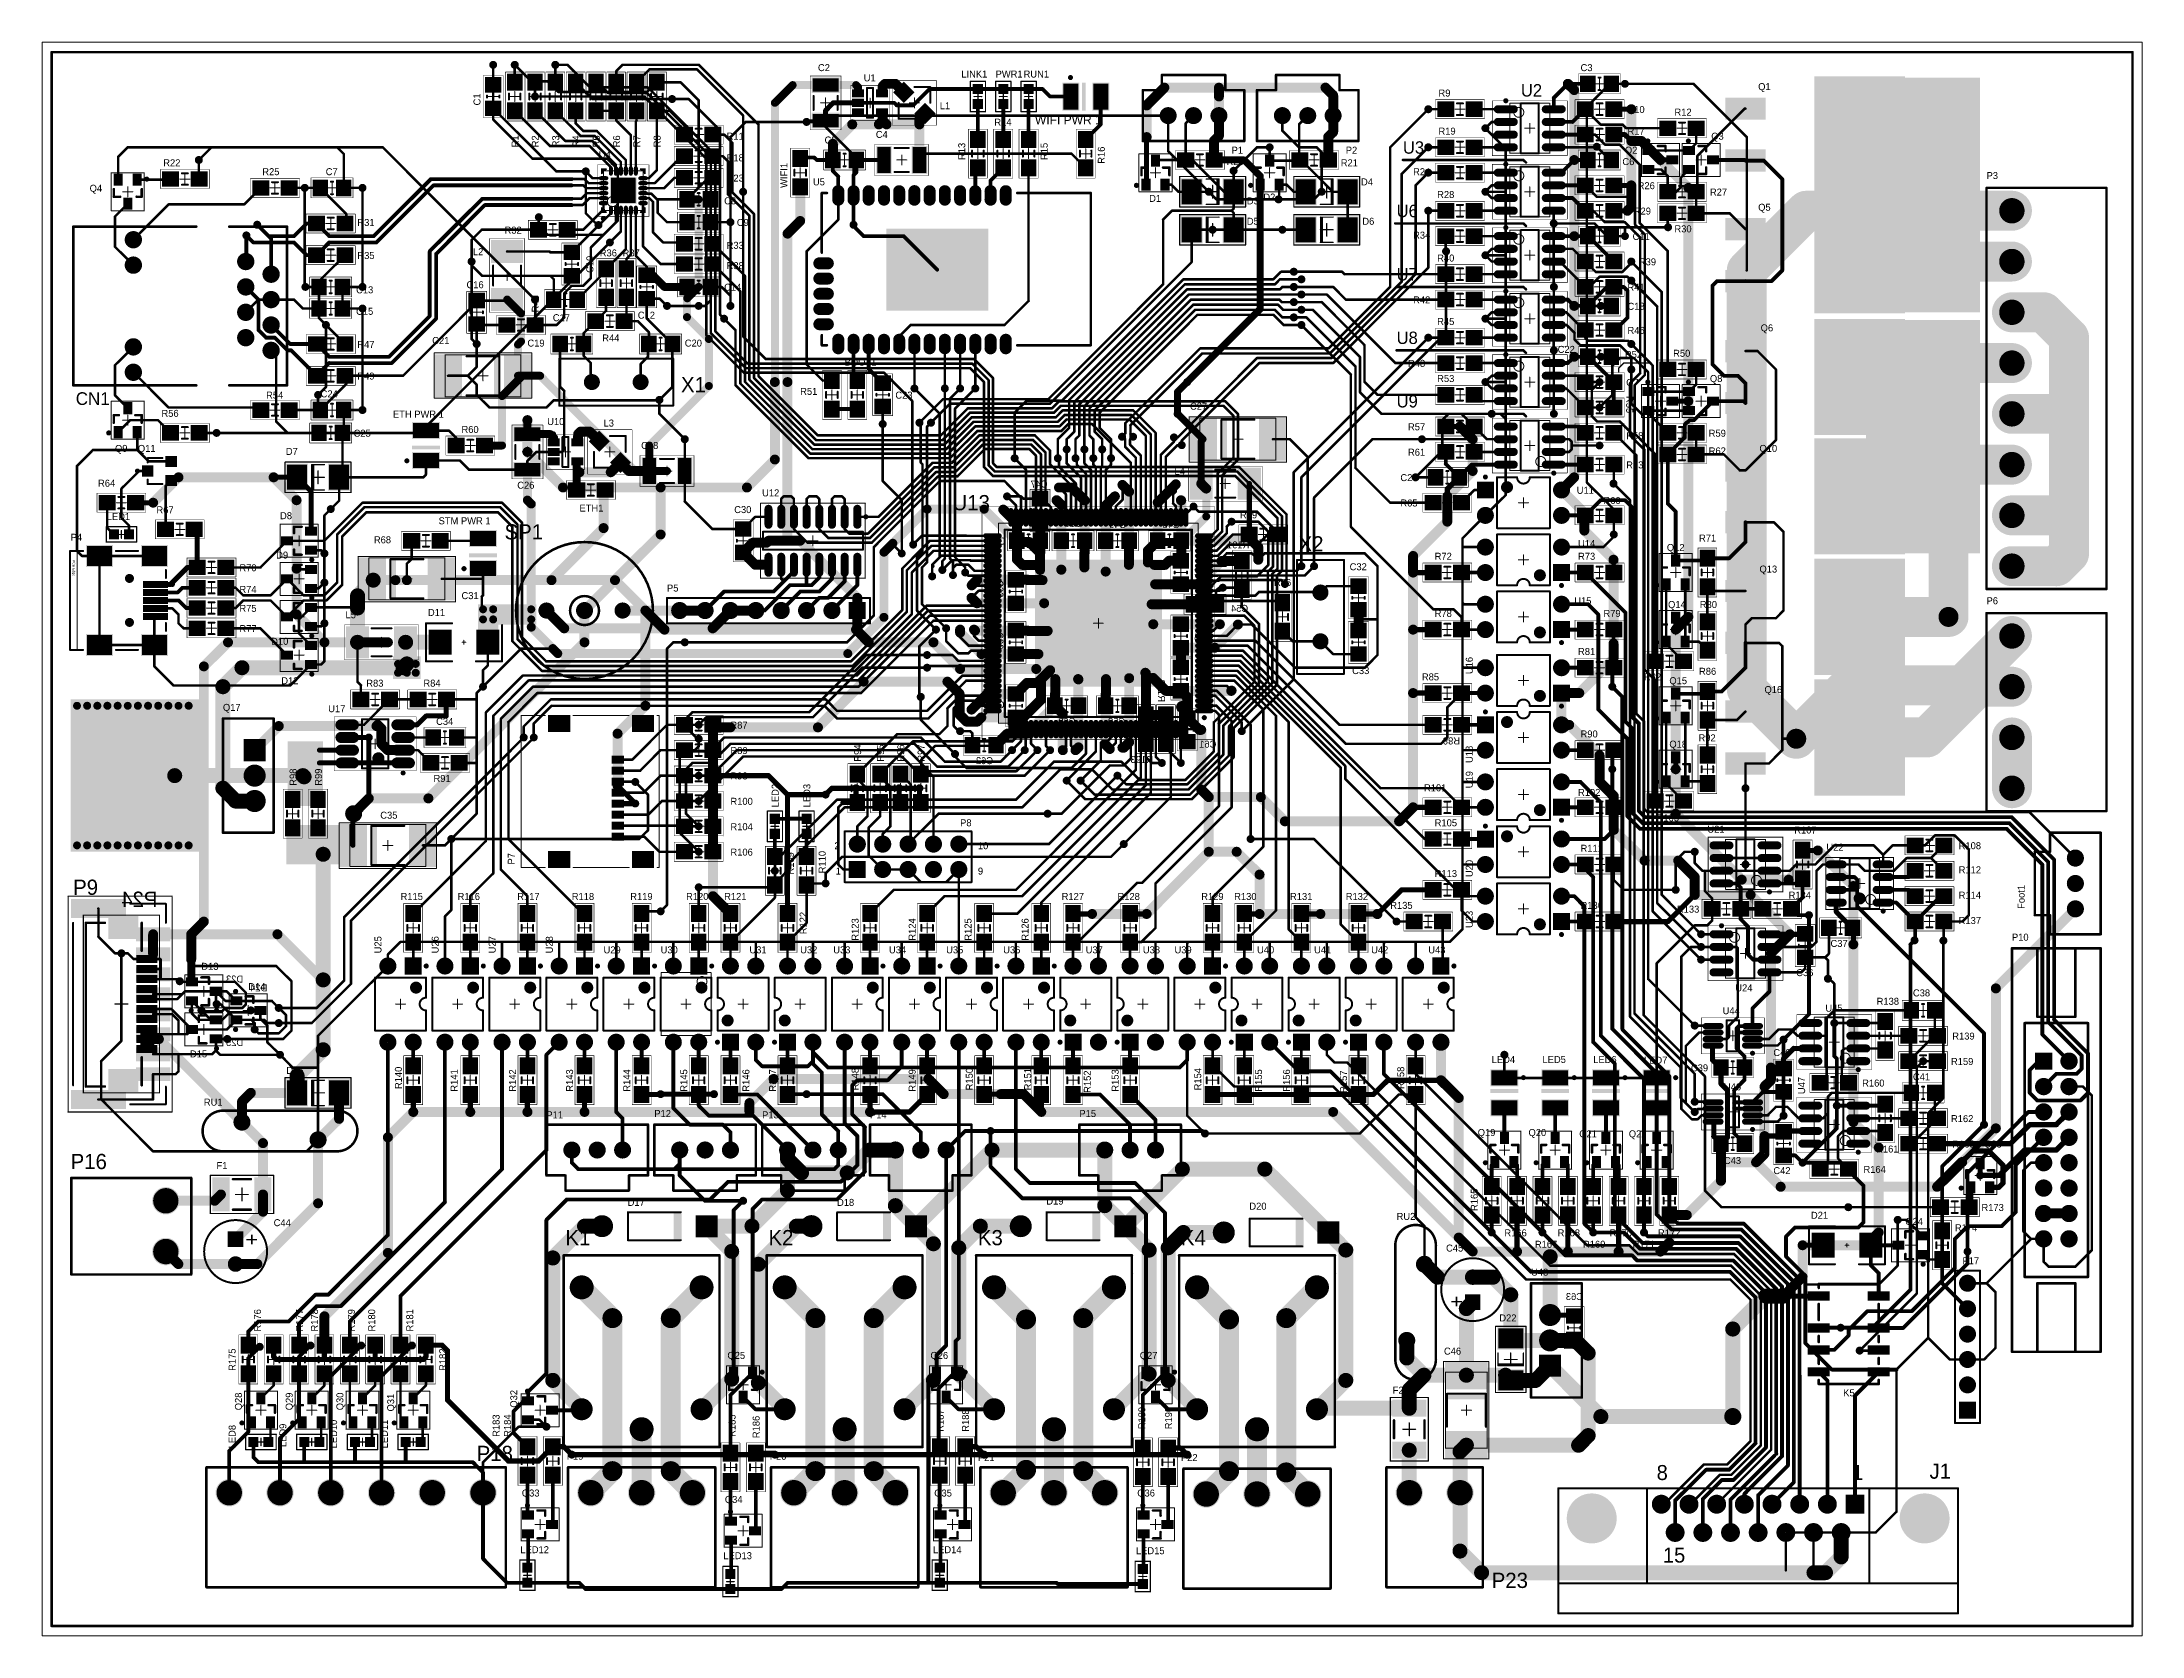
# Paper-space layout 'Layout1' of a CAD drawing. Header units: millimetres. Extents: x 26 to 231, y 20 to 176.
# The model-space entities are those that its viewports show. They can reach past a viewport. Long polylines and large blocks are cut down to what shows.
import ezdxf

# ---------------------------------------------------------------- set-up
doc = ezdxf.new("R2010")
doc.units = ezdxf.units.MM
for name, color, linetype in [('BottomLayer', 5, 'Continuous'), ('BottomOverlay', 54, 'Continuous'), ('BottomPaste', 16, 'Continuous'), ('BottomSolder', 6, 'Continuous'), ('KeepOutLayer', 6, 'Continuous'), ('Mechanical1', 6, 'Continuous'), ('Mechanical13', 56, 'Continuous'), ('Mechanical15', 56, 'Continuous'), ('MultiLayer', 9, 'Continuous'), ('PadHoleLayer', 156, 'Continuous'), ('TopLayer', 1, 'Continuous'), ('TopOverlay', 2, 'Continuous'), ('TopPaste', 8, 'Continuous'), ('TopSolder', 216, 'Continuous'), ('ViaHoleLayer', 16, 'Continuous')]:
    doc.layers.add(name, color=color, linetype=linetype)

psp = doc.layouts.get("Layout1")

msp = doc.modelspace()

# ---------------------------------------------------------------- texts
at = {"layer": 'BottomOverlay', "text_generation_flag": 2}
for s, height, p in [('C47', 0.7, (137.16, 139.95)), ('C50', 0.7, (140.59, 136.02)), ('C51', 0.7, (132.97, 134.24)), ('C49', 0.7, (145.03, 135.89)), ('C48', 0.7, (150.37, 135.89)), ('R191', 0.7, (157.35, 133.86)), ('C52', 0.7, (153.54, 131.19)), ('C54', 0.7, (157.23, 127.51)), ('C55', 0.7, (153.54, 124.62)), ('C57', 0.7, (153.54, 120.4)), ('C58', 0.7, (132.84, 117.86)), ('C60', 0.7, (139.95, 116.2)), ('C59', 0.7, (144.91, 116.2)), ('C61', 0.7, (154.05, 113.92)), ('C62', 0.7, (131.7, 112.27)), ('R193', 0.7, (147.7, 112.39)), ('P24', 1.524, (48.06, 97.99)), ('D23', 0.7, (56.64, 90.42)), ('D24', 0.7, (59.05, 89.53)), ('D25', 0.7, (56.64, 84.07))]:
    msp.add_text(s, height=height, dxfattribs=at).set_placement(p)
for s, rotation, p in [('C53', 90, (132.72, 130.68)), ('C56', 90, (132.72, 125.48)), ('R192', 270, (148.21, 118.49)), ('C63', 360, (190.75, 58.65))]:
    msp.add_text(s, height=0.7, rotation=rotation, dxfattribs=at).set_placement(p)
at = {"layer": 'Mechanical1'}
msp.add_text('PCB Edge', height=0.25, rotation=270, dxfattribs=at).set_placement((39.57, 132.69))
at = {"layer": 'TopOverlay'}
for s, height, p in [('C2', 0.7, (114.17, 181.61)), ('U1', 0.7, (118.75, 180.59)), ('LINK1', 0.7, (128.52, 180.97)), ('PWR1', 0.7, (131.95, 180.97)), ('RUN1', 0.7, (134.75, 180.97)), ('C3', 0.7, (190.5, 181.61)), ('R9', 0.7, (176.28, 179.07)), ('U2', 1.24, (184.53, 179.07)), ('Q1', 0.7, (208.28, 179.71)), ('L1', 0.7, (126.36, 177.8)), ('R14', 0.7, (131.83, 176.15)), ('WIFI PWR 1', 0.9, (135.89, 176.28)), ('R10', 0.7, (195.2, 177.42)), ('R12', 0.7, (199.9, 177.16)), ('R11', 0.7, (105.03, 174.75)), ('C5', 0.7, (114.83, 174.37)), ('C4', 0.7, (119.96, 174.93)), ('U3', 1.24, (172.72, 173.35)), ('R19', 0.7, (176.28, 175.26)), ('R17', 0.7, (195.2, 175.26)), ('Q3', 0.7, (203.58, 174.75)), ('R22', 0.7, (48.64, 172.09)), ('U4', 0.7, (92.23, 172.9)), ('R18', 0.7, (105.03, 172.59)), ('C6', 0.7, (194.69, 172.21)), ('Q2', 0.7, (194.94, 173.35)), ('R25', 0.7, (58.55, 171.2)), ('C7', 0.7, (64.9, 171.2)), ('R23', 0.7, (105.03, 170.56)), ('U5', 0.7, (113.67, 170.18)), ('R24', 0.7, (173.74, 171.2)), ('R26', 0.7, (196.22, 169.8)), ('P3', 0.7, (231.14, 170.81)), ('Q4', 0.7, (41.27, 169.54)), ('C8', 0.7, (104.78, 168.28)), ('U6', 1.24, (172.09, 167)), ('R28', 0.7, (176.15, 168.91)), ('R27', 0.7, (203.45, 169.16)), ('Q5', 0.7, (208.28, 167.64)), ('R31', 0.7, (68.07, 166.12)), ('R32', 0.7, (82.8, 165.35)), ('C9', 0.7, (106.05, 166.12)), ('R29', 0.7, (195.83, 167.26)), ('R30', 0.7, (199.9, 165.48)), ('R33', 0.7, (105.03, 163.83)), ('R34', 0.7, (173.74, 164.85)), ('C11', 0.7, (195.71, 164.72)), ('R35', 0.7, (68.07, 162.81)), ('L2', 0.7, (79.63, 163.19)), ('R36', 0.7, (92.33, 163.07)), ('R37', 0.7, (94.61, 163.07)), ('R38', 0.7, (105.03, 161.8)), ('U7', 1.24, (172.09, 160.66)), ('R40', 0.7, (176.15, 162.56)), ('R39', 0.7, (196.34, 162.18)), ('C13', 0.7, (67.94, 159.38)), ('C16', 0.7, (78.99, 159.89)), ('C14', 0.7, (104.78, 159.64)), ('R41', 0.7, (195.2, 159.64)), ('C15', 0.7, (67.94, 157.23)), ('R42', 0.7, (173.74, 158.37)), ('C18', 0.7, (195.2, 157.73)), ('C17', 0.7, (87.63, 156.59)), ('C12', 0.7, (96.14, 156.84)), ('U8', 1.24, (172.09, 154.31)), ('R45', 0.7, (176.15, 156.21)), ('R46', 0.7, (195.2, 155.32)), ('Q6', 0.7, (208.53, 155.57)), ('R47', 0.7, (68.07, 153.92)), ('C21', 0.7, (75.56, 154.31)), ('C19', 0.7, (85.09, 154.05)), ('R44', 0.7, (92.58, 154.56)), ('C20', 0.7, (100.84, 154.05)), ('C22', 0.7, (188.21, 153.42)), ('R52', 0.7, (194.94, 152.91)), ('R50', 0.7, (199.77, 153.03)), ('R49', 0.7, (68.07, 150.75)), ('BOOT1', 0.7, (116.84, 152.15)), ('R48', 0.7, (173.23, 152.02)), ('CN1', 1.27, (39.88, 148.21)), ('R54', 0.7, (58.93, 148.84)), ('C24', 0.7, (64.39, 148.97)), ('X1', 1.524, (100.46, 149.48)), ('R51', 0.7, (112.39, 149.22)), ('C23', 0.7, (121.92, 148.84)), ('R53', 0.7, (176.15, 150.5)), ('Q7', 0.7, (195.07, 150.11)), ('Q8', 0.7, (203.45, 150.5)), ('R56', 0.7, (48.46, 147.02)), ('ETH PWR 1', 0.7, (71.63, 146.94)), ('C27', 0.7, (151.41, 147.73)), ('U9', 1.24, (172.09, 147.96)), ('C25', 0.7, (67.69, 145.03)), ('R60', 0.7, (78.49, 145.41)), ('U10', 0.7, (87.07, 146.2)), ('L3', 0.7, (92.71, 146.05)), ('R57', 0.7, (173.23, 145.67)), ('R58', 0.7, (195.07, 144.78)), ('Q9', 0.7, (43.81, 143.51)), ('Q11', 0.7, (46.1, 143.51)), ('D7', 0.7, (60.91, 143.21)), ('C28', 0.7, (96.47, 143.81)), ('R61', 0.7, (173.23, 143.13)), ('R62', 0.7, (203.33, 143.26)), ('Q10', 0.7, (208.41, 143.51)), ('L4', 0.7, (149.86, 141.22)), ('C29', 0.7, (172.47, 140.59)), ('R63', 0.7, (195.07, 141.86)), ('R64', 0.7, (42.11, 140.03)), ('C26', 0.7, (84.07, 139.83)), ('U12', 0.7, (108.58, 139.06)), ('U13', 1.524, (127.64, 137.67)), ('R65', 0.7, (172.47, 138.05)), ('U11', 0.7, (190.12, 139.32)), ('R66', 0.7, (192.79, 138.3)), ('LED1', 0.7, (42.98, 136.7)), ('R67', 0.7, (47.96, 137.36)), ('D8', 0.7, (60.33, 136.78)), ('ETH1', 0.7, (90.3, 137.54)), ('C30', 0.7, (105.79, 137.39)), ('R69', 0.7, (156.41, 136.86)), ('P4', 0.7, (39.37, 134.62)), ('R68', 0.7, (69.72, 134.37)), ('SP1', 1.524, (82.8, 134.75)), ('X2', 1.524, (162.28, 133.55)), ('U14', 0.7, (190.25, 133.99)), ('R71', 0.7, (202.36, 134.54)), ('D9', 0.7, (59.94, 132.84)), ('R72', 0.7, (175.9, 132.72)), ('R73', 0.7, (190.25, 132.72)), ('Q12', 0.7, (199.14, 133.6)), ('R70', 0.7, (56.26, 131.57)), ('R76', 0.7, (159.82, 130.1)), ('C32', 0.7, (167.39, 131.67)), ('Q13', 0.7, (208.41, 131.44)), ('R74', 0.7, (56.26, 129.41)), ('C31', 0.7, (78.49, 128.78)), ('P5', 0.7, (99.06, 129.54)), ('U15', 0.7, (189.87, 128.27)), ('Q14', 0.7, (199.26, 127.89)), ('R80', 0.7, (202.44, 127.89)), ('P6', 0.7, (231.14, 128.27)), ('R75', 0.7, (56.26, 127.51)), ('R77', 0.7, (56.26, 125.48)), ('L5', 0.7, (66.88, 126.87)), ('D11', 0.7, (75.13, 127.1)), ('R78', 0.7, (175.9, 127)), ('R79', 0.7, (192.79, 127)), ('D10', 0.7, (59.44, 124.21)), ('C33', 0.7, (167.64, 121.28)), ('R81', 0.7, (190.25, 123.19)), ('R86', 0.7, (202.36, 121.21)), ('D12', 0.7, (60.45, 120.27)), ('R83', 0.7, (68.96, 120.02)), ('R84', 0.7, (74.68, 120.02)), ('R85', 0.7, (174.62, 120.65)), ('R82', 0.7, (196.85, 120.65)), ('Q15', 0.7, (199.39, 120.27)), ('Q16', 0.7, (208.91, 119.38)), ('Q17', 0.7, (54.61, 117.6)), ('U17', 0.7, (65.15, 117.47)), ('C34', 0.7, (75.95, 116.2)), ('R87', 0.7, (105.41, 115.82)), ('R90', 0.7, (190.5, 114.94)), ('R89', 0.7, (105.41, 113.28)), ('Q18', 0.7, (199.39, 113.92)), ('R92', 0.7, (202.31, 114.55)), ('R93', 0.7, (105.41, 110.74)), ('R91', 0.7, (75.69, 110.49)), ('R101', 0.7, (174.83, 109.55)), ('R102', 0.7, (190.25, 109.09)), ('C35', 0.7, (70.36, 106.81)), ('R100', 0.7, (105.41, 108.2)), ('R103', 0.7, (198.12, 106.55)), ('R104', 0.7, (105.41, 105.66)), ('P8', 0.7, (128.4, 106.05)), ('R105', 0.7, (175.9, 106.05)), ('U21', 0.7, (203.2, 105.41)), ('R107', 0.7, (211.89, 105.33)), ('R106', 0.7, (105.41, 103.12)), ('R111', 0.7, (190.5, 103.5)), ('U22', 0.7, (215.11, 103.61)), ('R108', 0.7, (228.35, 103.76)), ('R113', 0.7, (175.9, 100.97)), ('R112', 0.7, (228.35, 101.35)), ('P9', 1.524, (39.62, 99.19)), ('R115', 0.7, (72.39, 98.68)), ('R116', 0.7, (78.1, 98.68)), ('R117', 0.7, (84.07, 98.68)), ('R118', 0.7, (89.53, 98.68)), ('R119', 0.7, (95.38, 98.68)), ('R120', 0.7, (100.97, 98.68)), ('R121', 0.7, (104.78, 98.68)), ('R127', 0.7, (138.56, 98.68)), ('R128', 0.7, (144.15, 98.68)), ('R129', 0.7, (152.53, 98.68)), ('R130', 0.7, (155.83, 98.68)), ('R131', 0.7, (161.42, 98.68)), ('R132', 0.7, (167, 98.68)), ('R134', 0.7, (211.33, 98.81)), ('R114', 0.7, (228.35, 98.81)), ('R135', 0.7, (171.45, 97.79)), ('R136', 0.7, (190.5, 97.79)), ('R133', 0.7, (200.15, 97.41)), ('R137', 0.7, (228.35, 96.27)), ('C37', 0.7, (215.52, 93.98)), ('P10', 0.7, (233.68, 94.61)), ('U29', 0.7, (92.71, 93.34)), ('U30', 0.7, (98.42, 93.34)), ('U31', 0.7, (107.31, 93.34)), ('U32', 0.7, (112.39, 93.34)), ('U33', 0.7, (115.7, 93.34)), ('U34', 0.7, (121.28, 93.34)), ('U35', 0.7, (127, 93.34)), ('U36', 0.7, (132.71, 93.34)), ('U37', 0.7, (140.97, 93.34)), ('U38', 0.7, (146.69, 93.34)), ('U39', 0.7, (149.86, 93.34)), ('U40', 0.7, (158.12, 93.34)), ('U41', 0.7, (163.83, 93.34)), ('U42', 0.7, (169.54, 93.34)), ('U43', 0.7, (175.26, 93.34)), ('D13', 0.7, (52.45, 91.69)), ('C36', 0.7, (212.09, 91.06)), ('D14', 0.7, (57.15, 89.66)), ('U24', 0.7, (205.99, 89.53)), ('R138', 0.7, (220.14, 88.19)), ('C38', 0.7, (223.77, 89.03)), ('U44', 0.7, (204.72, 87.25)), ('U45', 0.7, (215.01, 87.5)), ('R139', 0.7, (227.71, 84.71)), ('D15', 0.7, (51.31, 82.93)), ('D16', 0.7, (60.96, 81.28)), ('LED4', 0.7, (181.61, 82.37)), ('LED5', 0.7, (186.69, 82.37)), ('LED6', 0.7, (191.77, 82.37)), ('LED7', 0.7, (196.85, 82.3)), ('C39', 0.7, (201.55, 81.53)), ('C40', 0.7, (209.8, 83.06)), ('R159', 0.7, (227.58, 82.17)), ('U46', 0.7, (204.85, 79.63)), ('R160', 0.7, (218.69, 80.01)), ('C41', 0.7, (223.77, 80.64)), ('RU1', 0.7, (52.7, 78.1)), ('P11', 0.7, (86.99, 76.83)), ('P12', 0.7, (97.79, 76.96)), ('P13', 0.7, (108.58, 76.83)), ('P14', 0.7, (119.38, 76.83)), ('P15', 0.7, (140.34, 76.96)), ('Q19', 0.7, (180.21, 75.06)), ('Q20', 0.7, (185.29, 75.06)), ('R162', 0.7, (227.58, 76.45)), ('Q21', 0.7, (190.37, 74.93)), ('Q22', 0.7, (195.33, 74.93)), ('R161', 0.7, (220.09, 73.41)), ('R163', 0.7, (227.71, 73.91)), ('Q23', 0.7, (230.89, 73.91)), ('P16', 1.524, (39.37, 71.75)), ('F1', 0.7, (53.97, 71.75)), ('C43', 0.7, (204.85, 72.26)), ('C42', 0.7, (209.8, 71.25)), ('R164', 0.7, (218.82, 71.37)), ('D17', 0.7, (95.12, 68.07)), ('D18', 0.7, (116.08, 68.07)), ('D19', 0.7, (137.03, 68.2)), ('D20', 0.7, (157.35, 67.69)), ('D21', 0.7, (213.56, 66.78)), ('R173', 0.7, (230.63, 67.56)), ('C44', 0.7, (59.69, 66.04)), ('K1', 1.524, (88.9, 64.13)), ('K2', 1.524, (109.22, 64.13)), ('K3', 1.524, (130.18, 64.13)), ('K4', 1.524, (150.5, 64.13)), ('R166', 0.7, (182.88, 65.02)), ('R168', 0.7, (188.21, 65.02)), ('R170', 0.7, (193.42, 65.02)), ('R172', 0.7, (198.25, 65.02)), ('Q24', 0.7, (223.01, 66.17)), ('R174', 0.7, (227.97, 65.53)), ('R167', 0.7, (185.93, 63.88)), ('R169', 0.7, (190.75, 63.88)), ('R171', 0.7, (195.71, 63.88)), ('U48', 0.7, (185.55, 61.09)), ('P17', 0.7, (228.73, 62.23)), ('Q25', 0.7, (105.11, 52.76)), ('Q26', 0.7, (125.43, 52.76)), ('Q27', 0.7, (146.38, 52.76)), ('C46', 0.7, (176.83, 53.19)), ('F2', 0.7, (171.7, 49.28)), ('K5', 0.7, (216.79, 49.02)), ('P18', 1.524, (80.01, 42.54)), ('P19', 0.7, (89.03, 42.67)), ('P20', 0.7, (109.35, 42.67)), ('P21', 0.7, (130.18, 42.54)), ('P22', 0.7, (150.5, 42.54)), ('J1', 1.524, (225.43, 40.77)), ('Q33', 0.7, (84.53, 38.99)), ('Q34', 0.7, (104.85, 38.35)), ('Q35', 0.7, (125.81, 38.99)), ('Q36', 0.7, (146.13, 38.99)), ('LED12', 0.7, (84.38, 33.32)), ('LED14', 0.7, (125.68, 33.32)), ('LED15', 0.7, (146, 33.22)), ('LED13', 0.7, (104.7, 32.72)), ('P23', 1.524, (181.61, 29.84))]:
    msp.add_text(s, height=height, dxfattribs=at).set_placement(p)
for s, height, rotation, p in [('C1', 0.7, 90, (80.39, 178.18)), ('R1', 0.7, 90, (84.2, 173.99)), ('R2', 0.7, 90, (86.23, 173.99)), ('R3', 0.7, 90, (88.27, 173.99)), ('R4', 0.7, 90, (90.3, 173.99)), ('R5', 0.7, 90, (92.33, 173.99)), ('R6', 0.7, 90, (94.36, 173.99)), ('R7', 0.7, 90, (96.39, 173.99)), ('R8', 0.7, 90, (98.42, 173.99)), ('WIFI1', 0.7, 90, (111.12, 169.93)), ('R13', 0.7, 90, (128.91, 172.72)), ('R15', 0.7, 90, (137.16, 172.72)), ('R16', 0.7, 90, (142.88, 172.34)), ('R20', 0.7, 360, (155.07, 172.21)), ('P1', 0.7, 360, (155.57, 173.35)), ('R21', 0.7, 360, (166.5, 172.09)), ('P2', 0.7, 360, (167, 173.35)), ('D4', 0.7, 360, (168.53, 170.18)), ('D1', 0.7, 360, (147.32, 168.53)), ('D3', 0.7, 360, (157.1, 168.28)), ('D2', 0.7, 360, (158.75, 168.66)), ('D5', 0.7, 360, (157.1, 166.24)), ('D6', 0.7, 360, (168.66, 166.24)), ('C10', 0.7, 90, (91.69, 161.42)), ('R43', 0.7, 90, (86.23, 157.48)), ('R55', 0.7, 270, (195.07, 149.1)), ('R59', 0.7, 360, (203.33, 145.03)), ('STM PWR 1', 0.7, 360, (76.2, 136.27)), ('U16', 0.7, 90, (179.71, 121.28)), ('R94', 0.7, 90, (118.49, 112.52)), ('R95', 0.7, 90, (120.78, 112.52)), ('R96', 0.7, 90, (122.81, 112.52)), ('R97', 0.7, 90, (124.84, 112.52)), ('R88', 0.7, 180, (178.44, 114.94)), ('U18', 0.7, 90, (179.71, 112.39)), ('R98', 0.7, 90, (61.98, 110.11)), ('R99', 0.7, 90, (64.52, 110.11)), ('U19', 0.7, 90, (179.71, 109.86)), ('LED2', 0.7, 90, (110.24, 107.95)), ('LED3', 0.7, 90, (113.41, 107.95)), ('P7', 0.7, 90, (83.82, 102.23)), ('R109', 0.7, 90, (111.76, 101.22)), ('R110', 0.7, 90, (114.94, 101.35)), ('2', 0.7, 360, (115.82, 103.76)), ('10', 0.7, 360, (130.18, 103.76)), ('1', 0.7, 360, (115.95, 101.22)), ('9', 0.7, 360, (130.18, 101.22)), ('U20', 0.7, 90, (179.71, 100.97)), ('Foot1', 0.7, 90, (234.95, 97.79)), ('R122', 0.7, 90, (113.03, 95.25)), ('R123', 0.7, 90, (118.24, 94.61)), ('R124', 0.7, 90, (123.95, 94.61)), ('R125', 0.7, 90, (129.54, 94.61)), ('R126', 0.7, 90, (135.25, 94.61)), ('U23', 0.7, 90, (179.71, 95.88)), ('U25', 0.7, 90, (70.48, 93.34)), ('U26', 0.7, 90, (76.2, 93.34)), ('U27', 0.7, 90, (81.91, 93.34)), ('U28', 0.7, 90, (87.63, 93.34)), ('R140', 0.7, 90, (72.52, 79.76)), ('R141', 0.7, 90, (78.1, 79.5)), ('R142', 0.7, 90, (83.95, 79.5)), ('R143', 0.7, 90, (89.66, 79.5)), ('R144', 0.7, 90, (95.38, 79.5)), ('R145', 0.7, 90, (101.09, 79.5)), ('R146', 0.7, 90, (107.31, 79.5)), ('R147', 0.7, 90, (109.98, 79.5)), ('R148', 0.7, 90, (118.24, 79.63)), ('R149', 0.7, 90, (123.95, 79.5)), ('R150', 0.7, 90, (129.67, 79.63)), ('R151', 0.7, 90, (135.51, 79.63)), ('R152', 0.7, 90, (141.48, 79.38)), ('R153', 0.7, 90, (144.27, 79.5)), ('R154', 0.7, 90, (152.53, 79.63)), ('R155', 0.7, 90, (158.62, 79.5)), ('R156', 0.7, 90, (161.42, 79.5)), ('R157', 0.7, 90, (167.13, 79.38)), ('R158', 0.7, 90, (172.85, 79.76)), ('U47', 0.7, 90, (212.98, 79.25)), ('R165', 0.7, 90, (180.21, 67.56)), ('RU2', 0.7, 360, (172.09, 66.67)), ('+', 1.5, 270, (56.77, 65.28)), ('C45', 0.7, 360, (177.04, 63.5)), ('+', 1.5, 90, (178.82, 57.91)), ('R176', 0.7, 90, (58.42, 55.5)), ('R177', 0.7, 90, (62.61, 55.5)), ('R178', 0.7, 90, (64.13, 55.5)), ('R179', 0.7, 90, (67.82, 55.5)), ('R180', 0.7, 90, (69.85, 55.5)), ('R181', 0.7, 90, (73.66, 55.5)), ('D22', 0.7, 360, (182.37, 56.51)), ('R175', 0.7, 90, (55.88, 51.56)), ('R182', 0.7, 90, (76.96, 51.56)), ('Q28', 0.7, 90, (56.51, 47.62)), ('Q29', 0.7, 90, (61.59, 47.62)), ('Q30', 0.7, 90, (66.67, 47.62)), ('Q31', 0.7, 90, (71.75, 47.5)), ('Q32', 0.7, 90, (84.07, 47.88)), ('LED10', 0.7, 90, (66.04, 43.81)), ('LED11', 0.7, 90, (71.12, 43.81)), ('R183', 0.7, 90, (82.3, 44.96)), ('R184', 0.7, 90, (83.44, 44.96)), ('R185', 0.7, 90, (105.92, 44.96)), ('R186', 0.7, 90, (108.33, 44.83)), ('R187', 0.7, 90, (126.75, 45.47)), ('R188', 0.7, 90, (129.29, 45.47)), ('R189', 0.7, 90, (146.94, 45.72)), ('R190', 0.7, 90, (149.61, 45.72)), ('LED8', 0.7, 90, (55.88, 43.81)), ('LED9', 0.7, 90, (60.96, 43.94)), ('8', 1.5, 360, (198.12, 40.64)), ('1', 1.5, 360, (217.68, 40.64)), ('15', 1.5, 360, (198.75, 32.38)), ('9', 1.5, 360, (216.15, 32.38))]:
    msp.add_text(s, height=height, rotation=rotation, dxfattribs=at).set_placement(p)

# ---------------------------------------------------------------- linework, layer by layer
at = {"layer": 'BottomLayer'}
for points, const_width in [([(81.46, 182.24, 1), (81.86, 182.24, 1)], 0.4), ([(81.6, 182.24, 1), (81.72, 182.24, 1)], 0.127), ([(83.62, 182.24, 1), (84.02, 182.24, 1)], 0.4), ([(83.76, 182.24, 1), (83.88, 182.24, 1)], 0.127), ([(87.68, 182.24, 1), (88.08, 182.24, 1)], 0.4), ([(87.82, 182.24, 1), (87.95, 182.24, 1)], 0.127), ([(89.03, 182.24, 1), (89.16, 182.24, 1)], 0.127), ([(89.03, 182.24, 1), (89.16, 182.24, 1)], 0.127), ([(188.98, 180.34, 1), (189.48, 180.34, 1)], 0.5), ([(85.41, 180.59, 1), (85.53, 180.59, 1)], 0.127), ([(85.41, 180.59, 1), (85.53, 180.59, 1)], 0.127), ([(85.65, 179.07, 1), (86.05, 179.07, 1)], 0.4), ([(85.79, 179.07, 1), (85.92, 179.07, 1)], 0.127), ([(87.06, 180.59, 1), (87.19, 180.59, 1)], 0.127), ([(87.06, 180.59, 1), (87.19, 180.59, 1)], 0.127), ([(88.13, 179.52, 1), (88.26, 179.52, 1)], 0.127), ([(88.13, 179.52, 1), (88.26, 179.52, 1)], 0.127), ([(91.3, 179.98, 1), (91.43, 179.98, 1)], 0.127), ([(91.3, 179.98, 1), (91.43, 179.98, 1)], 0.127), ([(96.71, 179.07, 1), (96.84, 179.07, 1)], 0.127), ([(96.71, 179.07, 1), (96.84, 179.07, 1)], 0.127), ([(96.9, 179.52, 1), (97.03, 179.52, 1)], 0.127), ([(96.9, 179.52, 1), (97.03, 179.52, 1)], 0.127), ([(97.09, 179.98, 1), (97.21, 179.98, 1)], 0.127), ([(97.09, 179.98, 1), (97.21, 179.98, 1)], 0.127), ([(99.37, 178.82, 1), (99.77, 178.82, 1)], 0.4), ([(99.5, 178.82, 1), (99.63, 178.82, 1)], 0.127), ([(101.16, 178.82, 1), (101.28, 178.82, 1)], 0.127), ([(101.16, 178.82, 1), (101.28, 178.82, 1)], 0.127), ([(189.03, 180.34, 1), (189.43, 180.34, 1)], 0.4), ([(189.62, 179.71, 1), (190.11, 179.71, 1)], 0.5), ([(189.62, 179.71, 1), (190.11, 179.71, 1)], 0.5), ([(193.36, 180.34, 1), (193.48, 180.34, 1)], 0.127), ([(193.36, 180.34, 1), (193.48, 180.34, 1)], 0.127), ([(194.75, 180.34, 1), (195.14, 180.34, 1)], 0.4), ([(201.74, 180.34, 1), (201.87, 180.34, 1)], 0.127), ([(201.74, 180.34, 1), (201.87, 180.34, 1)], 0.127), ([(81.6, 176.78, 1), (81.72, 176.78, 1)], 0.127), ([(81.6, 176.78, 1), (81.72, 176.78, 1)], 0.127), ([(106.87, 176.53, 1), (107, 176.53, 1)], 0.127), ([(106.87, 176.53, 1), (107, 176.53, 1)], 0.127), ([(112.83, 176.53, 1), (113.23, 176.53, 1)], 0.4), ([(112.97, 176.53, 1), (113.09, 176.53, 1)], 0.127), ([(112.97, 176.53, 1), (113.09, 176.53, 1)], 0.127), ([(114.36, 176.53, 1), (114.49, 176.53, 1)], 0.127), ([(114.36, 176.53, 1), (114.49, 176.53, 1)], 0.127), ([(114.36, 176.53, 1), (114.49, 176.53, 1)], 0.127), ([(115, 177.16, 1), (115.13, 177.16, 1)], 0.127), ([(115, 177.16, 1), (115.13, 177.16, 1)], 0.127), ([(148.85, 177.16, 1), (149.6, 177.16, 1)], 0.75), ([(149.16, 177.16, 1), (149.29, 177.16, 1)], 0.127), ([(149.16, 177.16, 1), (149.29, 177.16, 1)], 0.127), ([(151.39, 177.16, 1), (152.14, 177.16, 1)], 0.75), ([(153.93, 177.16, 1), (154.68, 177.16, 1)], 0.75), ([(160.28, 177.16, 1), (161.03, 177.16, 1)], 0.75), ([(160.59, 177.16, 1), (160.72, 177.16, 1)], 0.127), ([(162.82, 177.16, 1), (163.57, 177.16, 1)], 0.75), ([(165.36, 177.16, 1), (166.11, 177.16, 1)], 0.75), ([(175.06, 177.8, 1), (175.46, 177.8, 1)], 0.4), ([(175.2, 177.8, 1), (175.32, 177.8, 1)], 0.127), ([(191.07, 178.05, 1), (191.2, 178.05, 1)], 0.127), ([(191.07, 178.05, 1), (191.2, 178.05, 1)], 0.127), ([(195.33, 177.8, 1), (195.83, 177.8, 1)], 0.5), ([(195.38, 177.8, 1), (195.78, 177.8, 1)], 0.4), ([(104.3, 175.68, 1), (104.42, 175.68, 1)], 0.127), ([(104.3, 175.68, 1), (104.42, 175.68, 1)], 0.127), ([(105.35, 175.01, 1), (105.47, 175.01, 1)], 0.127), ([(105.35, 175.01, 1), (105.47, 175.01, 1)], 0.127), ([(160.59, 175.64, 1), (160.72, 175.64, 1)], 0.127), ([(160.59, 175.64, 1), (160.72, 175.64, 1)], 0.127), ([(180.78, 175.9, 1), (181.17, 175.9, 1)], 0.4), ([(180.91, 175.9, 1), (181.04, 175.9, 1)], 0.127), ([(195.33, 174.62, 1), (195.83, 174.62, 1)], 0.5), ([(195.33, 174.62, 1), (195.83, 174.62, 1)], 0.5), ([(195.33, 174.62, 1), (195.83, 174.62, 1)], 0.5), ([(195.38, 174.62, 1), (195.78, 174.62, 1)], 0.4), ([(196.35, 174.62, 1), (196.85, 174.62, 1)], 0.5), ([(196.35, 174.62, 1), (196.85, 174.62, 1)], 0.5), ([(207.07, 175.01, 1), (207.2, 175.01, 1)], 0.127), ([(207.07, 175.01, 1), (207.2, 175.01, 1)], 0.127), ([(52, 172.72, 1), (52.4, 172.72, 1)], 0.4), ([(52.13, 172.72, 1), (52.26, 172.72, 1)], 0.127), ([(53.4, 173.99, 1), (53.53, 173.99, 1)], 0.127), ([(53.4, 173.99, 1), (53.53, 173.99, 1)], 0.127), ([(70.55, 173.99, 1), (70.68, 173.99, 1)], 0.127), ([(70.55, 173.99, 1), (70.68, 173.99, 1)], 0.127), ([(85.53, 172.85, 1), (85.66, 172.85, 1)], 0.127), ([(85.53, 172.85, 1), (85.66, 172.85, 1)], 0.127), ([(93.03, 172.85, 1), (93.15, 172.85, 1)], 0.127), ([(93.03, 172.85, 1), (93.15, 172.85, 1)], 0.127), ([(102.93, 172.85, 1), (103.06, 172.85, 1)], 0.127), ([(102.93, 172.85, 1), (103.06, 172.85, 1)], 0.127), ([(103.39, 173.04, 1), (103.51, 173.04, 1)], 0.127), ([(103.39, 173.04, 1), (103.51, 173.04, 1)], 0.127), ([(103.84, 173.22, 1), (103.97, 173.22, 1)], 0.127), ([(103.84, 173.22, 1), (103.97, 173.22, 1)], 0.127), ([(117.67, 173.23, 1), (117.79, 173.23, 1)], 0.127), ([(117.67, 173.23, 1), (117.79, 173.23, 1)], 0.127), ([(149.16, 173.61, 1), (149.29, 173.61, 1)], 0.127), ([(149.16, 173.61, 1), (149.29, 173.61, 1)], 0.127), ([(158.06, 173.99, 1), (158.19, 173.99, 1)], 0.127), ([(158.06, 173.99, 1), (158.19, 173.99, 1)], 0.127), ([(159.19, 173.99, 1), (159.58, 173.99, 1)], 0.4), ([(159.32, 173.99, 1), (159.45, 173.99, 1)], 0.127), ([(162.24, 173.99, 1), (162.37, 173.99, 1)], 0.127), ([(162.24, 173.99, 1), (162.37, 173.99, 1)], 0.127), ([(164.02, 173.99, 1), (164.15, 173.99, 1)], 0.127), ([(164.02, 173.99, 1), (164.15, 173.99, 1)], 0.127), ([(164.53, 173.48, 1), (164.66, 173.48, 1)], 0.127), ([(164.53, 173.48, 1), (164.66, 173.48, 1)], 0.127), ([(171.39, 173.99, 1), (171.51, 173.99, 1)], 0.127), ([(171.39, 173.99, 1), (171.51, 173.99, 1)], 0.127), ([(175.06, 173.99, 1), (175.46, 173.99, 1)], 0.4), ([(175.2, 173.99, 1), (175.32, 173.99, 1)], 0.127), ([(182.94, 173.86, 1), (183.07, 173.86, 1)], 0.127), ([(182.94, 173.86, 1), (183.07, 173.86, 1)], 0.127), ([(189.62, 172.72, 1), (190.11, 172.72, 1)], 0.5), ([(189.62, 172.72, 1), (190.11, 172.72, 1)], 0.5), ([(189.67, 172.72, 1), (190.06, 172.72, 1)], 0.4), ([(191.07, 174.12, 1), (191.2, 174.12, 1)], 0.127), ([(191.07, 174.12, 1), (191.2, 174.12, 1)], 0.127), ([(191.07, 174.12, 1), (191.2, 174.12, 1)], 0.127), ([(191.14, 174.04, 1), (191.27, 174.04, 1)], 0.127), ([(191.14, 174.04, 1), (191.27, 174.04, 1)], 0.127), ([(191.93, 174.04, 1), (192.33, 174.04, 1)], 0.4), ([(192.07, 174.04, 1), (192.19, 174.04, 1)], 0.127), ([(198.25, 172.72, 1), (198.75, 172.72, 1)], 0.5), ([(198.25, 172.72, 1), (198.75, 172.72, 1)], 0.5), ([(198.3, 172.72, 1), (198.7, 172.72, 1)], 0.4), ([(62.6, 169.93, 1), (63, 169.93, 1)], 0.4), ([(68.38, 169.93, 1), (68.78, 169.93, 1)], 0.4), ([(90.73, 171.58, 1), (91.13, 171.58, 1)], 0.4), ([(90.87, 171.58, 1), (91, 171.58, 1)], 0.127), ([(94.08, 171.8, 1), (94.2, 171.8, 1)], 0.127), ([(94.08, 171.8, 1), (94.2, 171.8, 1)], 0.127), ([(94.08, 170.2, 1), (94.2, 170.2, 1)], 0.127), ([(155.57, 171.64, 1), (155.97, 171.64, 1)], 0.4), ([(155.71, 171.64, 1), (155.83, 171.64, 1)], 0.127), ([(172.53, 171.32, 1), (172.66, 171.32, 1)], 0.127), ([(172.53, 171.32, 1), (172.66, 171.32, 1)], 0.127), ([(173.93, 170.18, 1), (174.05, 170.18, 1)], 0.127), ([(173.93, 170.18, 1), (174.05, 170.18, 1)], 0.127), ([(175.06, 171.45, 1), (175.46, 171.45, 1)], 0.4), ([(175.2, 171.45, 1), (175.32, 171.45, 1)], 0.127), ([(195.33, 170.18, 1), (195.83, 170.18, 1)], 0.5), ([(195.33, 170.18, 1), (195.83, 170.18, 1)], 0.5), ([(195.38, 170.18, 1), (195.78, 170.18, 1)], 0.4), ([(201.05, 169.93, 1), (201.54, 169.93, 1)], 0.5), ([(201.05, 169.93, 1), (201.54, 169.93, 1)], 0.5), ([(62.74, 169.93, 1), (62.86, 169.93, 1)], 0.127), ([(68.52, 169.93, 1), (68.64, 169.93, 1)], 0.127), ([(94.08, 169.1, 1), (94.2, 169.1, 1)], 0.127), ([(101.91, 168.78, 1), (102.31, 168.78, 1)], 0.4), ([(101.91, 168.78, 1), (102.31, 168.78, 1)], 0.4), ([(102.04, 168.78, 1), (102.43, 168.78, 1)], 0.4), ([(102.04, 168.78, 1), (102.43, 168.78, 1)], 0.4), ([(106.48, 169.54, 1), (106.88, 169.54, 1)], 0.4), ([(106.62, 169.54, 1), (106.74, 169.54, 1)], 0.127), ([(153.09, 169.54, 1), (153.49, 169.54, 1)], 0.4), ([(153.23, 169.54, 1), (153.35, 169.54, 1)], 0.127), ([(153.23, 169.54, 1), (153.35, 169.54, 1)], 0.127), ([(153.99, 168.78, 1), (154.11, 168.78, 1)], 0.127), ([(153.99, 168.78, 1), (154.11, 168.78, 1)], 0.127), ([(160.07, 168.78, 1), (160.47, 168.78, 1)], 0.4), ([(160.21, 168.78, 1), (160.34, 168.78, 1)], 0.127), ([(160.21, 168.78, 1), (160.34, 168.78, 1)], 0.127), ([(163.77, 168.78, 1), (163.89, 168.78, 1)], 0.127), ([(163.77, 168.78, 1), (163.89, 168.78, 1)], 0.127), ([(164.39, 169.54, 1), (164.79, 169.54, 1)], 0.4), ([(164.53, 169.54, 1), (164.66, 169.54, 1)], 0.127), ([(164.53, 169.54, 1), (164.66, 169.54, 1)], 0.127), ([(180.78, 169.54, 1), (181.17, 169.54, 1)], 0.4), ([(180.91, 169.54, 1), (181.04, 169.54, 1)], 0.127), ([(182.94, 169.54, 1), (183.07, 169.54, 1)], 0.127), ([(182.94, 169.54, 1), (183.07, 169.54, 1)], 0.127), ([(182.94, 169.54, 1), (183.07, 169.54, 1)], 0.127), ([(195.33, 168.02, 1), (195.83, 168.02, 1)], 0.5), ([(195.33, 168.02, 1), (195.83, 168.02, 1)], 0.5), ([(212.11, 167.64, 1), (214.11, 167.64, 1)], 2), ([(212.11, 167.64, 1), (214.11, 167.64, 1)], 2), ([(232.68, 167.64, 1), (234.68, 167.64, 1)], 2), ([(233.04, 167.64, 1), (234.31, 167.64, 1)], 1.27), ([(57.84, 166.24, 1), (58.24, 166.24, 1)], 0.4), ([(57.94, 166.24, 1), (58.13, 166.24, 1)], 0.191), ([(86.03, 167, 1), (86.43, 167, 1)], 0.4), ([(86.17, 167, 1), (86.3, 167, 1)], 0.127), ([(86.17, 166.12, 1), (86.3, 166.12, 1)], 0.127), ([(86.17, 166.12, 1), (86.3, 166.12, 1)], 0.127), ([(90.87, 167.39, 1), (91, 167.39, 1)], 0.127), ([(90.87, 167.39, 1), (91, 167.39, 1)], 0.127), ([(92, 166.21, 1), (92.4, 166.21, 1)], 0.4), ([(92.14, 166.21, 1), (92.27, 166.21, 1)], 0.127), ([(92.14, 166.12, 1), (92.27, 166.12, 1)], 0.127), ([(92.14, 166.12, 1), (92.27, 166.12, 1)], 0.127), ([(94.08, 166.66, 1), (94.2, 166.66, 1)], 0.127), ([(94.08, 166.66, 1), (94.2, 166.66, 1)], 0.127), ([(105.21, 166.5, 1), (105.61, 166.5, 1)], 0.4), ([(105.35, 166.5, 1), (105.47, 166.5, 1)], 0.127), ([(105.35, 166.5, 1), (105.47, 166.5, 1)], 0.127), ([(117.53, 166.24, 1), (117.93, 166.24, 1)], 0.4), ([(117.67, 166.24, 1), (117.79, 166.24, 1)], 0.127), ([(153.47, 165.74, 1), (153.87, 165.74, 1)], 0.4), ([(160.46, 165.74, 1), (160.85, 165.74, 1)], 0.4), ([(175.06, 167.64, 1), (175.46, 167.64, 1)], 0.4), ([(175.2, 167.64, 1), (175.32, 167.64, 1)], 0.127), ([(187.62, 166.37, 1), (188.02, 166.37, 1)], 0.4), ([(187.76, 166.37, 1), (187.88, 166.37, 1)], 0.127), ([(191.07, 165.99, 1), (191.2, 165.99, 1)], 0.127), ([(191.07, 165.99, 1), (191.2, 165.99, 1)], 0.127), ([(191.07, 165.99, 1), (191.2, 165.99, 1)], 0.127), ([(194.95, 167.64, 1), (195.45, 167.64, 1)], 0.5), ([(195, 167.64, 1), (195.4, 167.64, 1)], 0.4), ([(194.88, 165.99, 1), (195.01, 165.99, 1)], 0.127), ([(194.88, 165.99, 1), (195.01, 165.99, 1)], 0.127), ([(194.88, 165.99, 1), (195.01, 165.99, 1)], 0.127), ([(199.06, 165.99, 1), (199.46, 165.99, 1)], 0.4), ([(199.2, 165.99, 1), (199.33, 165.99, 1)], 0.127), ([(45.26, 164.74, 1), (46.03, 164.74, 1)], 0.762), ([(56.76, 165.17, 1), (57.16, 165.17, 1)], 0.4), ([(56.87, 165.17, 1), (57.06, 165.17, 1)], 0.191), ([(59.34, 164.85, 1), (59.53, 164.85, 1)], 0.191), ([(59.34, 164.85, 1), (59.53, 164.85, 1)], 0.191), ([(87.06, 165.23, 1), (87.19, 165.23, 1)], 0.127), ([(87.06, 165.23, 1), (87.19, 165.23, 1)], 0.127), ([(92.65, 165.23, 1), (92.77, 165.23, 1)], 0.127), ([(92.65, 165.23, 1), (92.77, 165.23, 1)], 0.127), ([(93.15, 164.47, 1), (93.54, 164.47, 1)], 0.4), ([(93.28, 164.47, 1), (93.41, 164.47, 1)], 0.127), ([(153.61, 165.74, 1), (153.73, 165.74, 1)], 0.127), ([(160.59, 165.74, 1), (160.72, 165.74, 1)], 0.127), ([(176.84, 163.58, 1), (177.24, 163.58, 1)], 0.4), ([(189.62, 165.1, 1), (190.11, 165.1, 1)], 0.5), ([(189.62, 165.1, 1), (190.11, 165.1, 1)], 0.5), ([(189.67, 165.1, 1), (190.06, 165.1, 1)], 0.4), ([(194.75, 165.1, 1), (195.14, 165.1, 1)], 0.4), ([(194.88, 165.1, 1), (195.01, 165.1, 1)], 0.127), ([(45.26, 162.2, 1), (46.03, 162.2, 1)], 0.762), ([(56.51, 162.56, 1), (57.28, 162.56, 1)], 0.762), ([(56.8, 162.56, 1), (56.99, 162.56, 1)], 0.191), ([(56.87, 162.63, 1), (57.06, 162.63, 1)], 0.191), ([(56.87, 162.63, 1), (57.06, 162.63, 1)], 0.191), ([(59.05, 161.29, 1), (59.82, 161.29, 1)], 0.762), ([(79.3, 162.56, 1), (79.7, 162.56, 1)], 0.4), ([(79.44, 162.56, 1), (79.57, 162.56, 1)], 0.127), ([(161.6, 161.54, 1), (162, 161.54, 1)], 0.4), ([(175.2, 161.93, 1), (175.32, 161.93, 1)], 0.127), ([(175.2, 161.93, 1), (175.32, 161.93, 1)], 0.127), ([(176.97, 163.58, 1), (177.1, 163.58, 1)], 0.127), ([(180.78, 163.19, 1), (181.17, 163.19, 1)], 0.4), ([(180.91, 163.19, 1), (181.04, 163.19, 1)], 0.127), ([(182.94, 163.19, 1), (183.07, 163.19, 1)], 0.127), ([(182.94, 163.19, 1), (183.07, 163.19, 1)], 0.127), ([(182.94, 163.19, 1), (183.07, 163.19, 1)], 0.127), ([(195.38, 162.56, 1), (195.78, 162.56, 1)], 0.4), ([(195.52, 162.56, 1), (195.64, 162.56, 1)], 0.127), ([(206.14, 161.67, 1), (208.14, 161.67, 1)], 2), ([(206.14, 161.67, 1), (208.14, 161.67, 1)], 2), ([(233.04, 162.56, 1), (234.31, 162.56, 1)], 1.27), ([(56.51, 160.02, 1), (57.28, 160.02, 1)], 0.762), ([(59.34, 161.29, 1), (59.53, 161.29, 1)], 0.191), ([(62.67, 160.02, 1), (63.06, 160.02, 1)], 0.4), ([(62.74, 160.09, 1), (62.86, 160.09, 1)], 0.127), ([(62.74, 160.09, 1), (62.86, 160.09, 1)], 0.127), ([(62.8, 160.02, 1), (62.93, 160.02, 1)], 0.127), ([(68.38, 160.02, 1), (68.78, 160.02, 1)], 0.4), ([(68.52, 160.02, 1), (68.64, 160.02, 1)], 0.127), ([(102.04, 160.02, 1), (102.43, 160.02, 1)], 0.4), ([(102.04, 160.02, 1), (102.43, 160.02, 1)], 0.4), ([(150.69, 160.78, 1), (150.81, 160.78, 1)], 0.127), ([(150.69, 160.78, 1), (150.81, 160.78, 1)], 0.127), ([(150.82, 160.27, 1), (150.95, 160.27, 1)], 0.127), ([(150.82, 160.27, 1), (150.95, 160.27, 1)], 0.127), ([(151.03, 159.77, 1), (151.16, 159.77, 1)], 0.127), ([(151.03, 159.77, 1), (151.16, 159.77, 1)], 0.127), ([(159.7, 160.78, 1), (159.82, 160.78, 1)], 0.127), ([(159.7, 160.78, 1), (159.82, 160.78, 1)], 0.127), ([(159.84, 160.27, 1), (159.96, 160.27, 1)], 0.127), ([(159.84, 160.27, 1), (159.96, 160.27, 1)], 0.127), ([(160.16, 160.6, 1), (160.28, 160.6, 1)], 0.127), ([(160.16, 160.6, 1), (160.28, 160.6, 1)], 0.127), ([(160.16, 160.59, 1), (160.28, 160.59, 1)], 0.127), ([(160.16, 160.59, 1), (160.28, 160.59, 1)], 0.127), ([(160.34, 160.78, 1), (160.46, 160.78, 1)], 0.127), ([(160.34, 160.78, 1), (160.46, 160.78, 1)], 0.127), ([(160.34, 159.77, 1), (160.46, 159.77, 1)], 0.127), ([(160.34, 159.77, 1), (160.46, 159.77, 1)], 0.127), ([(160.46, 161.54, 1), (160.58, 161.54, 1)], 0.127), ([(160.46, 161.54, 1), (160.58, 161.54, 1)], 0.127), ([(160.59, 160.02, 1), (160.72, 160.02, 1)], 0.127), ([(160.59, 160.02, 1), (160.72, 160.02, 1)], 0.127), ([(161.6, 160.02, 1), (162, 160.02, 1)], 0.4), ([(161.73, 161.54, 1), (161.86, 161.54, 1)], 0.127), ([(161.73, 160.02, 1), (161.86, 160.02, 1)], 0.127), ([(162.36, 160.78, 1), (162.76, 160.78, 1)], 0.4), ([(162.5, 160.78, 1), (162.62, 160.78, 1)], 0.127), ([(171.39, 160.04, 1), (171.51, 160.04, 1)], 0.127), ([(171.39, 160.04, 1), (171.51, 160.04, 1)], 0.127), ([(172.53, 160.54, 1), (172.66, 160.54, 1)], 0.127), ([(172.53, 160.54, 1), (172.66, 160.54, 1)], 0.127), ([(173.93, 161.3, 1), (174.05, 161.3, 1)], 0.127), ([(173.93, 161.3, 1), (174.05, 161.3, 1)], 0.127), ([(187.63, 160.02, 1), (188.03, 160.02, 1)], 0.4), ([(187.76, 160.03, 1), (187.88, 160.03, 1)], 0.127), ([(187.76, 160.03, 1), (187.88, 160.03, 1)], 0.127), ([(187.77, 160.02, 1), (187.9, 160.02, 1)], 0.127), ([(187.77, 160.02, 1), (187.9, 160.02, 1)], 0.127), ([(195.38, 160.66, 1), (195.78, 160.66, 1)], 0.4), ([(195.52, 160.66, 1), (195.64, 160.66, 1)], 0.127), ([(207.07, 161.67, 1), (207.2, 161.67, 1)], 0.127), ([(56.51, 157.48, 1), (57.28, 157.48, 1)], 0.762), ([(58.1, 158.75, 1), (58.23, 158.75, 1)], 0.127), ([(58.1, 158.75, 1), (58.23, 158.75, 1)], 0.127), ([(59.05, 158.75, 1), (59.82, 158.75, 1)], 0.762), ([(59.37, 158.75, 1), (59.5, 158.75, 1)], 0.127), ([(68.38, 157.86, 1), (68.78, 157.86, 1)], 0.4), ([(68.52, 157.86, 1), (68.64, 157.86, 1)], 0.127), ([(85.65, 158.75, 1), (86.05, 158.75, 1)], 0.4), ([(85.79, 158.75, 1), (85.92, 158.75, 1)], 0.127), ([(98.86, 158.12, 1), (99.26, 158.12, 1)], 0.4), ([(99, 158.12, 1), (99.12, 158.12, 1)], 0.127), ([(100.89, 158.88, 1), (101.29, 158.88, 1)], 0.4), ([(100.89, 158.88, 1), (101.29, 158.88, 1)], 0.4), ([(102.04, 158.12, 1), (102.43, 158.12, 1)], 0.4), ([(102.17, 158.12, 1), (102.3, 158.12, 1)], 0.127), ([(105.21, 158.12, 1), (105.61, 158.12, 1)], 0.4), ([(105.35, 158.12, 1), (105.47, 158.12, 1)], 0.127), ([(151.24, 159.26, 1), (151.37, 159.26, 1)], 0.127), ([(151.24, 159.26, 1), (151.37, 159.26, 1)], 0.127), ([(151.45, 158.75, 1), (151.58, 158.75, 1)], 0.127), ([(151.45, 158.75, 1), (151.58, 158.75, 1)], 0.127), ([(151.66, 158.24, 1), (151.79, 158.24, 1)], 0.127), ([(151.66, 158.24, 1), (151.79, 158.24, 1)], 0.127), ([(151.87, 157.73, 1), (152, 157.73, 1)], 0.127), ([(151.87, 157.73, 1), (152, 157.73, 1)], 0.127), ([(159.84, 157.73, 1), (159.96, 157.73, 1)], 0.127), ([(159.84, 157.73, 1), (159.96, 157.73, 1)], 0.127), ([(160.16, 158.24, 1), (160.28, 158.24, 1)], 0.127), ([(160.16, 158.24, 1), (160.28, 158.24, 1)], 0.127), ([(160.29, 158.75, 1), (160.42, 158.75, 1)], 0.127), ([(160.29, 158.75, 1), (160.42, 158.75, 1)], 0.127), ([(160.54, 158.5, 1), (160.67, 158.5, 1)], 0.127), ([(160.54, 158.5, 1), (160.67, 158.5, 1)], 0.127), ([(160.66, 157.73, 1), (160.79, 157.73, 1)], 0.127), ([(160.66, 157.73, 1), (160.79, 157.73, 1)], 0.127), ([(161.6, 158.5, 1), (162, 158.5, 1)], 0.4), ([(161.73, 158.5, 1), (161.86, 158.5, 1)], 0.127), ([(162.36, 159.26, 1), (162.76, 159.26, 1)], 0.4), ([(162.36, 157.73, 1), (162.76, 157.73, 1)], 0.4), ([(162.5, 159.26, 1), (162.62, 159.26, 1)], 0.127), ([(162.5, 157.73, 1), (162.62, 157.73, 1)], 0.127), ([(189.62, 158.12, 1), (190.11, 158.12, 1)], 0.5), ([(189.62, 158.12, 1), (190.11, 158.12, 1)], 0.5), ([(189.67, 158.12, 1), (190.06, 158.12, 1)], 0.4), ([(191.07, 158.24, 1), (191.2, 158.24, 1)], 0.127), ([(191.07, 158.24, 1), (191.2, 158.24, 1)], 0.127), ([(191.07, 158.24, 1), (191.2, 158.24, 1)], 0.127), ([(191.2, 158.12, 1), (191.33, 158.12, 1)], 0.127), ([(191.2, 158.12, 1), (191.33, 158.12, 1)], 0.127), ([(192.33, 158.12, 1), (192.73, 158.12, 1)], 0.4), ([(192.47, 158.12, 1), (192.6, 158.12, 1)], 0.127), ([(198.11, 158.06, 1), (198.24, 158.06, 1)], 0.127), ([(198.11, 158.06, 1), (198.24, 158.06, 1)], 0.127), ([(198.56, 159.51, 1), (198.69, 159.51, 1)], 0.127), ([(198.56, 159.51, 1), (198.69, 159.51, 1)], 0.127), ([(233.04, 157.48, 1), (234.31, 157.48, 1)], 1.27), ([(56.51, 154.94, 1), (57.28, 154.94, 1)], 0.762), ([(56.83, 157.48, 1), (56.96, 157.48, 1)], 0.127), ([(59.05, 156.21, 1), (59.82, 156.21, 1)], 0.762), ([(64.72, 156.21, 1), (65.12, 156.21, 1)], 0.4), ([(64.86, 156.21, 1), (64.99, 156.21, 1)], 0.127), ([(103.84, 155.57, 1), (103.97, 155.57, 1)], 0.127), ([(103.84, 155.57, 1), (103.97, 155.57, 1)], 0.127), ([(104.3, 157.26, 1), (104.42, 157.26, 1)], 0.127), ([(104.3, 157.26, 1), (104.42, 157.26, 1)], 0.127), ([(104.58, 156.84, 1), (104.97, 156.84, 1)], 0.4), ([(104.71, 156.84, 1), (104.84, 156.84, 1)], 0.127), ([(152.08, 157.23, 1), (152.21, 157.23, 1)], 0.127), ([(152.08, 157.23, 1), (152.21, 157.23, 1)], 0.127), ([(159.7, 157.23, 1), (159.83, 157.23, 1)], 0.127), ([(159.7, 157.23, 1), (159.83, 157.23, 1)], 0.127), ([(160.6, 156.97, 1), (160.73, 156.97, 1)], 0.127), ([(160.6, 156.97, 1), (160.73, 156.97, 1)], 0.127), ([(160.72, 156.21, 1), (160.85, 156.21, 1)], 0.127), ([(160.72, 156.21, 1), (160.85, 156.21, 1)], 0.127), ([(161.6, 156.97, 1), (162, 156.97, 1)], 0.4), ([(161.73, 156.97, 1), (161.86, 156.97, 1)], 0.127), ([(162.36, 156.21, 1), (162.76, 156.21, 1)], 0.4), ([(162.5, 156.21, 1), (162.62, 156.21, 1)], 0.127), ([(176.97, 155.45, 1), (177.1, 155.45, 1)], 0.127), ([(176.97, 155.45, 1), (177.1, 155.45, 1)], 0.127), ([(180.78, 156.84, 1), (181.17, 156.84, 1)], 0.4), ([(180.91, 156.84, 1), (181.04, 156.84, 1)], 0.127), ([(182.94, 156.84, 1), (183.07, 156.84, 1)], 0.127), ([(182.94, 156.84, 1), (183.07, 156.84, 1)], 0.127), ([(182.94, 156.84, 1), (183.07, 156.84, 1)], 0.127), ([(45.26, 154.02, 1), (46.03, 154.02, 1)], 0.762), ([(59.05, 153.67, 1), (59.82, 153.67, 1)], 0.762), ([(79.44, 154.81, 1), (79.57, 154.81, 1)], 0.127), ([(79.44, 154.81, 1), (79.57, 154.81, 1)], 0.127), ([(79.81, 154.31, 1), (80.21, 154.31, 1)], 0.4), ([(79.95, 154.31, 1), (80.07, 154.31, 1)], 0.127), ([(102.93, 155.19, 1), (103.06, 155.19, 1)], 0.127), ([(102.93, 155.19, 1), (103.06, 155.19, 1)], 0.127), ([(103.39, 155.38, 1), (103.51, 155.38, 1)], 0.127), ([(103.39, 155.38, 1), (103.51, 155.38, 1)], 0.127), ([(106.62, 155.07, 1), (106.74, 155.07, 1)], 0.127), ([(106.62, 155.07, 1), (106.74, 155.07, 1)], 0.127), ([(152.36, 153.87, 1), (152.48, 153.87, 1)], 0.127), ([(152.36, 153.87, 1), (152.48, 153.87, 1)], 0.127), ([(152.57, 153.36, 1), (152.69, 153.36, 1)], 0.127), ([(152.57, 153.36, 1), (152.69, 153.36, 1)], 0.127), ([(165.22, 153.87, 1), (165.34, 153.87, 1)], 0.127), ([(165.22, 153.87, 1), (165.34, 153.87, 1)], 0.127), ([(165.35, 153.36, 1), (165.48, 153.36, 1)], 0.127), ([(165.35, 153.36, 1), (165.48, 153.36, 1)], 0.127), ([(175.06, 154.94, 1), (175.46, 154.94, 1)], 0.4), ([(175.2, 154.94, 1), (175.32, 154.94, 1)], 0.127), ([(187.63, 153.67, 1), (188.03, 153.67, 1)], 0.4), ([(187.77, 153.67, 1), (187.9, 153.67, 1)], 0.127), ([(187.77, 153.67, 1), (187.9, 153.67, 1)], 0.127), ([(189.62, 153.03, 1), (190.11, 153.03, 1)], 0.5), ([(189.62, 153.03, 1), (190.11, 153.03, 1)], 0.5), ([(195.38, 154.31, 1), (195.78, 154.31, 1)], 0.4), ([(195.52, 154.31, 1), (195.64, 154.31, 1)], 0.127), ([(233.04, 152.4, 1), (234.31, 152.4, 1)], 1.27), ([(45.26, 151.48, 1), (46.03, 151.48, 1)], 0.762), ([(84.38, 151.13, 1), (84.78, 151.13, 1)], 0.4), ([(84.38, 151.13, 1), (84.78, 151.13, 1)], 0.4), ([(86.16, 151.13, 1), (86.56, 151.13, 1)], 0.4), ([(86.16, 151.13, 1), (86.56, 151.13, 1)], 0.4), ([(86.16, 151.13, 1), (86.56, 151.13, 1)], 0.4), ([(106.69, 151.44, 1), (106.82, 151.44, 1)], 0.127), ([(106.69, 151.44, 1), (106.82, 151.44, 1)], 0.127), ([(106.88, 151.89, 1), (107, 151.89, 1)], 0.127), ([(106.88, 151.89, 1), (107, 151.89, 1)], 0.127), ([(107.07, 152.35, 1), (107.19, 152.35, 1)], 0.127), ([(107.07, 152.35, 1), (107.19, 152.35, 1)], 0.127), ([(108.88, 152.8, 1), (109.01, 152.8, 1)], 0.127), ([(108.88, 152.8, 1), (109.01, 152.8, 1)], 0.127), ([(120.71, 151.44, 1), (120.84, 151.44, 1)], 0.127), ([(120.71, 151.44, 1), (120.84, 151.44, 1)], 0.127), ([(129.35, 151.89, 1), (129.48, 151.89, 1)], 0.127), ([(129.35, 151.89, 1), (129.48, 151.89, 1)], 0.127), ([(129.54, 152.35, 1), (129.66, 152.35, 1)], 0.127), ([(129.54, 152.35, 1), (129.66, 152.35, 1)], 0.127), ([(129.73, 152.8, 1), (129.85, 152.8, 1)], 0.127), ([(129.73, 152.8, 1), (129.85, 152.8, 1)], 0.127), ([(158.06, 152.91, 1), (158.19, 152.91, 1)], 0.127), ([(158.06, 152.91, 1), (158.19, 152.91, 1)], 0.127), ([(158.27, 152.4, 1), (158.4, 152.4, 1)], 0.127), ([(158.27, 152.4, 1), (158.4, 152.4, 1)], 0.127), ([(165.54, 152.91, 1), (165.66, 152.91, 1)], 0.127), ([(165.54, 152.91, 1), (165.66, 152.91, 1)], 0.127), ([(165.67, 152.4, 1), (165.8, 152.4, 1)], 0.127), ([(165.67, 152.4, 1), (165.8, 152.4, 1)], 0.127), ([(189.67, 153.03, 1), (190.06, 153.03, 1)], 0.4), ([(191.07, 153.03, 1), (191.2, 153.03, 1)], 0.127), ([(191.07, 153.03, 1), (191.2, 153.03, 1)], 0.127), ([(191.07, 153.03, 1), (191.2, 153.03, 1)], 0.127), ([(192.33, 153.03, 1), (192.73, 153.03, 1)], 0.4), ([(192.47, 153.03, 1), (192.6, 153.03, 1)], 0.127), ([(193.61, 152.15, 1), (193.74, 152.15, 1)], 0.127), ([(193.61, 152.15, 1), (193.74, 152.15, 1)], 0.127), ([(194.37, 152.91, 1), (194.5, 152.91, 1)], 0.127), ([(194.37, 152.91, 1), (194.5, 152.91, 1)], 0.127), ([(195.38, 151.76, 1), (195.78, 151.76, 1)], 0.4), ([(195.52, 151.76, 1), (195.64, 151.76, 1)], 0.127), ([(195.77, 152.91, 1), (195.9, 152.91, 1)], 0.127), ([(195.77, 152.91, 1), (195.9, 152.91, 1)], 0.127), ([(197.2, 151.48, 1), (197.33, 151.48, 1)], 0.127), ([(197.2, 151.48, 1), (197.33, 151.48, 1)], 0.127), ([(197.66, 152.16, 1), (197.78, 152.16, 1)], 0.127), ([(197.66, 152.16, 1), (197.78, 152.16, 1)], 0.127), ([(63.94, 149.22, 1), (64.33, 149.22, 1)], 0.4), ([(64.07, 149.22, 1), (64.2, 149.22, 1)], 0.127), ([(64.86, 150.01, 1), (64.99, 150.01, 1)], 0.127), ([(64.86, 150.01, 1), (64.99, 150.01, 1)], 0.127), ([(82.35, 149.1, 1), (82.75, 149.1, 1)], 0.4), ([(82.35, 149.1, 1), (82.75, 149.1, 1)], 0.4), ([(91.19, 150.5, 1), (91.89, 150.5, 1)], 0.7), ([(96.07, 150.5, 1), (96.77, 150.5, 1)], 0.7), ([(109.61, 150.5, 1), (110.1, 150.5, 1)], 0.5), ([(109.66, 150.5, 1), (110.05, 150.5, 1)], 0.4), ([(110.88, 150.5, 1), (111.37, 150.5, 1)], 0.5), ([(110.93, 150.5, 1), (111.32, 150.5, 1)], 0.4), ([(123.63, 149.86, 1), (124.02, 149.86, 1)], 0.4), ([(123.76, 149.86, 1), (123.89, 149.86, 1)], 0.127), ([(126.67, 149.86, 1), (127.07, 149.86, 1)], 0.4), ([(126.81, 149.86, 1), (126.94, 149.86, 1)], 0.127), ([(128.2, 149.86, 1), (128.6, 149.86, 1)], 0.4), ([(128.33, 149.86, 1), (128.46, 149.86, 1)], 0.127), ([(129.72, 149.86, 1), (130.12, 149.86, 1)], 0.4), ([(129.86, 149.86, 1), (129.98, 149.86, 1)], 0.127), ([(130.73, 150.51, 1), (130.85, 150.51, 1)], 0.127), ([(130.73, 150.51, 1), (130.85, 150.51, 1)], 0.127), ([(131.18, 150.7, 1), (131.31, 150.7, 1)], 0.127), ([(131.18, 150.7, 1), (131.31, 150.7, 1)], 0.127), ([(131.64, 150.89, 1), (131.76, 150.89, 1)], 0.127), ([(131.64, 150.89, 1), (131.76, 150.89, 1)], 0.127), ([(149.99, 149.53, 1), (150.35, 149.53, 1)], 0.35), ([(149.99, 149.53, 1), (150.35, 149.53, 1)], 0.35), ([(150.93, 150.5, 1), (151.33, 150.5, 1)], 0.4), ([(150.95, 150.5, 1), (151.31, 150.5, 1)], 0.35), ([(180.78, 150.5, 1), (181.17, 150.5, 1)], 0.4), ([(180.91, 150.5, 1), (181.04, 150.5, 1)], 0.127), ([(182.94, 150.5, 1), (183.07, 150.5, 1)], 0.127), ([(182.94, 150.5, 1), (183.07, 150.5, 1)], 0.127), ([(182.94, 150.5, 1), (183.07, 150.5, 1)], 0.127), ([(191.56, 149.72, 1), (191.69, 149.72, 1)], 0.127), ([(191.56, 149.72, 1), (191.69, 149.72, 1)], 0.127), ([(192.21, 150.5, 1), (192.6, 150.5, 1)], 0.4), ([(192.34, 150.5, 1), (192.47, 150.5, 1)], 0.127), ([(193.61, 149.22, 1), (193.74, 149.22, 1)], 0.127), ([(193.61, 149.22, 1), (193.74, 149.22, 1)], 0.127), ([(68.38, 147.7, 1), (68.78, 147.7, 1)], 0.4), ([(68.52, 147.7, 1), (68.64, 147.7, 1)], 0.127), ([(84.84, 146.69, 1), (85.34, 146.69, 1)], 0.5), ([(98.1, 148.72, 1), (98.5, 148.72, 1)], 0.4), ([(98.23, 148.72, 1), (98.36, 148.72, 1)], 0.127), ([(98.23, 147.32, 1), (98.36, 147.32, 1)], 0.127), ([(98.23, 147.32, 1), (98.36, 147.32, 1)], 0.127), ([(123.54, 148.61, 1), (123.67, 148.61, 1)], 0.127), ([(123.54, 148.61, 1), (123.67, 148.61, 1)], 0.127), ([(126.3, 147.32, 1), (126.43, 147.32, 1)], 0.127), ([(126.3, 147.32, 1), (126.43, 147.32, 1)], 0.127), ([(127.32, 148.84, 1), (127.44, 148.84, 1)], 0.127), ([(127.32, 148.84, 1), (127.44, 148.84, 1)], 0.127), ([(127.83, 147.83, 1), (127.95, 147.83, 1)], 0.127), ([(127.83, 147.83, 1), (127.95, 147.83, 1)], 0.127), ([(133.79, 147.45, 1), (133.92, 147.45, 1)], 0.127), ([(133.79, 147.45, 1), (133.92, 147.45, 1)], 0.127), ([(134.98, 148.63, 1), (135.11, 148.63, 1)], 0.127), ([(134.98, 148.63, 1), (135.11, 148.63, 1)], 0.127), ([(138.54, 148.63, 1), (138.66, 148.63, 1)], 0.127), ([(138.54, 148.63, 1), (138.66, 148.63, 1)], 0.127), ([(139.26, 148.71, 1), (139.38, 148.71, 1)], 0.127), ([(139.26, 148.71, 1), (139.38, 148.71, 1)], 0.127), ([(139.76, 148.5, 1), (139.89, 148.5, 1)], 0.127), ([(139.76, 148.5, 1), (139.89, 148.5, 1)], 0.127), ([(140.27, 148.29, 1), (140.4, 148.29, 1)], 0.127), ([(140.27, 148.29, 1), (140.4, 148.29, 1)], 0.127), ([(140.78, 148.08, 1), (140.91, 148.08, 1)], 0.127), ([(140.78, 148.08, 1), (140.91, 148.08, 1)], 0.127), ([(141.29, 147.87, 1), (141.41, 147.87, 1)], 0.127), ([(141.29, 147.87, 1), (141.41, 147.87, 1)], 0.127), ([(141.8, 147.66, 1), (141.92, 147.66, 1)], 0.127), ([(141.8, 147.66, 1), (141.92, 147.66, 1)], 0.127), ([(142.3, 147.45, 1), (142.43, 147.45, 1)], 0.127), ([(142.3, 147.45, 1), (142.43, 147.45, 1)], 0.127), ([(149.97, 147.32, 1), (150.37, 147.32, 1)], 0.4), ([(149.99, 147.32, 1), (150.35, 147.32, 1)], 0.35), ([(177.23, 147.32, 1), (177.36, 147.32, 1)], 0.127), ([(177.23, 147.32, 1), (177.36, 147.32, 1)], 0.127), ([(181.41, 147.32, 1), (181.81, 147.32, 1)], 0.4), ([(181.55, 147.32, 1), (181.67, 147.32, 1)], 0.127), ([(181.55, 147.32, 1), (181.67, 147.32, 1)], 0.127), ([(182.82, 147.32, 1), (182.94, 147.32, 1)], 0.127), ([(187.63, 147.32, 1), (188.03, 147.32, 1)], 0.4), ([(187.77, 147.32, 1), (187.9, 147.32, 1)], 0.127), ([(191.56, 147.08, 1), (191.69, 147.08, 1)], 0.127), ([(191.56, 147.08, 1), (191.69, 147.08, 1)], 0.127), ([(192.21, 147.96, 1), (192.6, 147.96, 1)], 0.4), ([(192.34, 147.96, 1), (192.47, 147.96, 1)], 0.127), ([(195.52, 148.34, 1), (195.64, 148.34, 1)], 0.127), ([(195.52, 148.34, 1), (195.64, 148.34, 1)], 0.127), ([(196.75, 147.11, 1), (196.88, 147.11, 1)], 0.127), ([(196.75, 147.11, 1), (196.88, 147.11, 1)], 0.127), ([(201.05, 148.59, 1), (201.54, 148.59, 1)], 0.5), ([(201.05, 148.59, 1), (201.54, 148.59, 1)], 0.5), ([(201.1, 148.59, 1), (201.49, 148.59, 1)], 0.4), ([(233.04, 147.32, 1), (234.31, 147.32, 1)], 1.27), ([(53.78, 145.41, 1), (54.17, 145.41, 1)], 0.4), ([(53.91, 145.41, 1), (54.04, 145.41, 1)], 0.127), ([(74.23, 145.41, 1), (74.36, 145.41, 1)], 0.127), ([(74.23, 145.41, 1), (74.36, 145.41, 1)], 0.127), ([(84.89, 146.69, 1), (85.29, 146.69, 1)], 0.4), ([(100.64, 144.78, 1), (101.04, 144.78, 1)], 0.4), ([(120.45, 146.3, 1), (120.85, 146.3, 1)], 0.4), ([(120.59, 146.3, 1), (120.71, 146.3, 1)], 0.127), ([(124.13, 146.43, 1), (124.53, 146.43, 1)], 0.4), ([(124.27, 146.43, 1), (124.4, 146.43, 1)], 0.127), ([(124.4, 146.56, 1), (124.52, 146.56, 1)], 0.127), ([(124.4, 146.56, 1), (124.52, 146.56, 1)], 0.127), ([(125.03, 146.05, 1), (125.16, 146.05, 1)], 0.127), ([(125.03, 146.05, 1), (125.16, 146.05, 1)], 0.127), ([(125.28, 146.43, 1), (125.68, 146.43, 1)], 0.4), ([(125.41, 146.43, 1), (125.54, 146.43, 1)], 0.127), ([(139.26, 145.92, 1), (139.38, 145.92, 1)], 0.127), ([(139.26, 145.92, 1), (139.38, 145.92, 1)], 0.127), ([(139.76, 145.54, 1), (139.89, 145.54, 1)], 0.127), ([(139.76, 145.54, 1), (139.89, 145.54, 1)], 0.127), ([(140.27, 145.16, 1), (140.4, 145.16, 1)], 0.127), ([(140.27, 145.16, 1), (140.4, 145.16, 1)], 0.127), ([(141.29, 145.16, 1), (141.41, 145.16, 1)], 0.127), ([(141.29, 145.16, 1), (141.41, 145.16, 1)], 0.127), ([(141.8, 145.54, 1), (141.92, 145.54, 1)], 0.127), ([(141.8, 145.54, 1), (141.92, 145.54, 1)], 0.127), ([(142.3, 145.92, 1), (142.43, 145.92, 1)], 0.127), ([(142.3, 145.92, 1), (142.43, 145.92, 1)], 0.127), ([(144.41, 145.03, 1), (144.81, 145.03, 1)], 0.4), ([(144.55, 145.03, 1), (144.68, 145.03, 1)], 0.127), ([(144.87, 146.39, 1), (145, 146.39, 1)], 0.127), ([(144.87, 146.39, 1), (145, 146.39, 1)], 0.127), ([(144.87, 145.36, 1), (145, 145.36, 1)], 0.127), ([(144.87, 145.36, 1), (145, 145.36, 1)], 0.127), ([(145.38, 146.18, 1), (145.51, 146.18, 1)], 0.127), ([(145.38, 146.18, 1), (145.51, 146.18, 1)], 0.127), ([(145.38, 145.3, 1), (145.51, 145.3, 1)], 0.127), ([(145.38, 145.3, 1), (145.51, 145.3, 1)], 0.127), ([(145.52, 145.03, 1), (145.91, 145.03, 1)], 0.4), ([(145.65, 145.03, 1), (145.78, 145.03, 1)], 0.127), ([(149.6, 144.96, 1), (150, 144.96, 1)], 0.4), ([(149.74, 144.96, 1), (149.87, 144.96, 1)], 0.127), ([(150.12, 144.96, 1), (150.25, 144.96, 1)], 0.127), ([(150.12, 144.96, 1), (150.25, 144.96, 1)], 0.127), ([(174.43, 144.78, 1), (174.82, 144.78, 1)], 0.4), ([(176.59, 146.69, 1), (176.72, 146.69, 1)], 0.127), ([(176.59, 146.69, 1), (176.72, 146.69, 1)], 0.127), ([(178.18, 146.05, 1), (178.68, 146.05, 1)], 0.5), ([(178.24, 146.05, 1), (178.63, 146.05, 1)], 0.4), ([(179.46, 144.78, 1), (179.95, 144.78, 1)], 0.5), ([(179.46, 144.78, 1), (179.95, 144.78, 1)], 0.5), ([(192.09, 146.56, 1), (192.21, 146.56, 1)], 0.127), ([(192.09, 146.56, 1), (192.21, 146.56, 1)], 0.127), ([(194.37, 146.56, 1), (194.5, 146.56, 1)], 0.127), ([(194.37, 146.56, 1), (194.5, 146.56, 1)], 0.127), ([(195.84, 145.09, 1), (195.97, 145.09, 1)], 0.127), ([(195.84, 145.09, 1), (195.97, 145.09, 1)], 0.127), ([(82.35, 144.15, 1), (82.75, 144.15, 1)], 0.4), ([(82.35, 144.15, 1), (82.75, 144.15, 1)], 0.4), ([(84.84, 143.51, 1), (85.34, 143.51, 1)], 0.5), ([(84.84, 143.51, 1), (85.34, 143.51, 1)], 0.5), ([(100.77, 144.78, 1), (100.9, 144.78, 1)], 0.127), ([(109.61, 142.75, 1), (110.1, 142.75, 1)], 0.5), ([(109.61, 142.75, 1), (110.1, 142.75, 1)], 0.5), ([(133.66, 142.88, 1), (134.06, 142.88, 1)], 0.4), ([(133.79, 142.88, 1), (133.92, 142.88, 1)], 0.127), ([(137.98, 142.88, 1), (138.38, 142.88, 1)], 0.4), ([(138.11, 144.78, 1), (138.24, 144.78, 1)], 0.127), ([(138.11, 144.78, 1), (138.24, 144.78, 1)], 0.127), ([(138.11, 142.88, 1), (138.24, 142.88, 1)], 0.127), ([(138.87, 143.76, 1), (139.26, 143.76, 1)], 0.4), ([(139, 144.78, 1), (139.13, 144.78, 1)], 0.127), ([(139, 144.78, 1), (139.13, 144.78, 1)], 0.127), ([(139, 143.76, 1), (139.13, 143.76, 1)], 0.127), ([(139.75, 142.88, 1), (140.15, 142.88, 1)], 0.4), ([(139.89, 144.78, 1), (140.02, 144.78, 1)], 0.127), ([(139.89, 144.78, 1), (140.02, 144.78, 1)], 0.127), ([(139.89, 142.88, 1), (140.02, 142.88, 1)], 0.127), ([(140.64, 143.76, 1), (141.04, 143.76, 1)], 0.4), ([(140.78, 143.76, 1), (140.91, 143.76, 1)], 0.127), ([(141.53, 142.88, 1), (141.93, 142.88, 1)], 0.4), ([(141.67, 144.78, 1), (141.8, 144.78, 1)], 0.127), ([(141.67, 144.78, 1), (141.8, 144.78, 1)], 0.127), ([(141.67, 142.88, 1), (141.8, 142.88, 1)], 0.127), ([(142.42, 143.76, 1), (142.82, 143.76, 1)], 0.4), ([(142.56, 144.78, 1), (142.68, 144.78, 1)], 0.127), ([(142.56, 144.78, 1), (142.68, 144.78, 1)], 0.127), ([(142.56, 143.76, 1), (142.68, 143.76, 1)], 0.127), ([(143.31, 142.88, 1), (143.71, 142.88, 1)], 0.4), ([(143.45, 144.78, 1), (143.57, 144.78, 1)], 0.127), ([(143.45, 144.78, 1), (143.57, 144.78, 1)], 0.127), ([(143.45, 142.88, 1), (143.57, 142.88, 1)], 0.127), ([(150.38, 144.19, 1), (150.78, 144.19, 1)], 0.4), ([(150.52, 144.64, 1), (150.64, 144.64, 1)], 0.127), ([(150.52, 144.64, 1), (150.64, 144.64, 1)], 0.127), ([(150.52, 144.19, 1), (150.64, 144.19, 1)], 0.127), ([(169.61, 144.78, 1), (169.74, 144.78, 1)], 0.127), ([(169.61, 144.78, 1), (169.74, 144.78, 1)], 0.127), ([(174.56, 144.78, 1), (174.69, 144.78, 1)], 0.127), ([(176.59, 143.64, 1), (176.72, 143.64, 1)], 0.127), ([(176.59, 143.64, 1), (176.72, 143.64, 1)], 0.127), ([(191.07, 144.15, 1), (191.2, 144.15, 1)], 0.127), ([(191.07, 144.15, 1), (191.2, 144.15, 1)], 0.127), ([(191.07, 144.15, 1), (191.2, 144.15, 1)], 0.127), ([(192.21, 144.15, 1), (192.6, 144.15, 1)], 0.4), ([(192.34, 144.15, 1), (192.47, 144.15, 1)], 0.127), ([(228.62, 142.24, 1), (230.62, 142.24, 1)], 2), ([(228.62, 142.24, 1), (230.62, 142.24, 1)], 2), ([(232.68, 142.24, 1), (234.68, 142.24, 1)], 2), ([(233.04, 142.24, 1), (234.31, 142.24, 1)], 1.27), ([(49.92, 140.97, 1), (50.41, 140.97, 1)], 0.5), ([(49.92, 140.97, 1), (50.41, 140.97, 1)], 0.5), ([(59.44, 140.97, 1), (59.94, 140.97, 1)], 0.5), ([(59.44, 140.97, 1), (59.94, 140.97, 1)], 0.5), ([(59.49, 140.97, 1), (59.89, 140.97, 1)], 0.4), ([(95.69, 141.6, 1), (96.08, 141.6, 1)], 0.4), ([(95.69, 141.6, 1), (96.08, 141.6, 1)], 0.4), ([(98.86, 141.6, 1), (99.26, 141.6, 1)], 0.4), ([(98.86, 141.6, 1), (99.26, 141.6, 1)], 0.4), ([(124.4, 142.44, 1), (124.52, 142.44, 1)], 0.127), ([(124.4, 142.44, 1), (124.52, 142.44, 1)], 0.127), ([(124.58, 142.26, 1), (124.7, 142.26, 1)], 0.127), ([(124.58, 142.26, 1), (124.7, 142.26, 1)], 0.127), ([(130.73, 141.99, 1), (130.85, 141.99, 1)], 0.127), ([(130.73, 141.99, 1), (130.85, 141.99, 1)], 0.127), ([(131.18, 142.18, 1), (131.31, 142.18, 1)], 0.127), ([(131.18, 142.18, 1), (131.31, 142.18, 1)], 0.127), ([(131.62, 141.1, 1), (131.75, 141.1, 1)], 0.127), ([(131.62, 141.1, 1), (131.75, 141.1, 1)], 0.127), ([(131.64, 142.37, 1), (131.76, 142.37, 1)], 0.127), ([(131.64, 142.37, 1), (131.76, 142.37, 1)], 0.127), ([(131.81, 141.55, 1), (131.94, 141.55, 1)], 0.127), ([(131.81, 141.55, 1), (131.94, 141.55, 1)], 0.127), ([(132, 142, 1), (132.12, 142, 1)], 0.127), ([(132, 142, 1), (132.12, 142, 1)], 0.127), ([(155.89, 141.1, 1), (156.02, 141.1, 1)], 0.127), ([(155.89, 141.1, 1), (156.02, 141.1, 1)], 0.127), ([(156.08, 141.55, 1), (156.21, 141.55, 1)], 0.127), ([(156.08, 141.55, 1), (156.21, 141.55, 1)], 0.127), ([(156.27, 142, 1), (156.4, 142, 1)], 0.127), ([(156.27, 142, 1), (156.4, 142, 1)], 0.127), ([(161.72, 141.46, 1), (161.85, 141.46, 1)], 0.127), ([(161.72, 141.46, 1), (161.85, 141.46, 1)], 0.127), ([(162.5, 140.97, 1), (162.62, 140.97, 1)], 0.127), ([(162.5, 140.97, 1), (162.62, 140.97, 1)], 0.127), ([(173.79, 140.97, 1), (174.19, 140.97, 1)], 0.4), ([(173.93, 140.97, 1), (174.05, 140.97, 1)], 0.127), ([(179.46, 141.6, 1), (179.95, 141.6, 1)], 0.5), ([(179.46, 141.6, 1), (179.95, 141.6, 1)], 0.5), ([(189.62, 140.97, 1), (190.11, 140.97, 1)], 0.5), ([(189.62, 140.97, 1), (190.11, 140.97, 1)], 0.5), ([(226.33, 139.95, 1), (228.33, 139.95, 1)], 2), ([(226.33, 139.95, 1), (228.33, 139.95, 1)], 2), ([(47.38, 138.43, 1), (47.87, 138.43, 1)], 0.5), ([(47.43, 138.43, 1), (47.82, 138.43, 1)], 0.4), ([(61.73, 138.68, 1), (62.23, 138.68, 1)], 0.5), ([(61.73, 138.68, 1), (62.23, 138.68, 1)], 0.5), ([(88.4, 139.95, 1), (88.9, 139.95, 1)], 0.5), ([(88.4, 139.95, 1), (88.9, 139.95, 1)], 0.5), ([(98.18, 139.95, 1), (98.67, 139.95, 1)], 0.5), ([(98.18, 139.95, 1), (98.67, 139.95, 1)], 0.5), ([(98.18, 139.95, 1), (98.67, 139.95, 1)], 0.5), ([(106.81, 139.95, 1), (107.31, 139.95, 1)], 0.5), ([(106.81, 139.95, 1), (107.31, 139.95, 1)], 0.5), ([(120.59, 140.59, 1), (120.71, 140.59, 1)], 0.127), ([(120.59, 140.59, 1), (120.71, 140.59, 1)], 0.127), ([(122.49, 138.68, 1), (122.62, 138.68, 1)], 0.127), ([(122.49, 138.68, 1), (122.62, 138.68, 1)], 0.127), ([(132.9, 139.06, 1), (133.3, 139.06, 1)], 0.4), ([(133.03, 139.06, 1), (133.16, 139.06, 1)], 0.127), ([(134.43, 139.06, 1), (134.56, 139.06, 1)], 0.127), ([(134.43, 139.06, 1), (134.56, 139.06, 1)], 0.127), ([(134.65, 138.84, 1), (134.78, 138.84, 1)], 0.127), ([(134.65, 138.84, 1), (134.78, 138.84, 1)], 0.127), ([(136.33, 138.84, 1), (136.46, 138.84, 1)], 0.127), ([(137.8, 138.68, 1), (138.3, 138.68, 1)], 0.5), ([(137.85, 138.68, 1), (138.25, 138.68, 1)], 0.4), ([(138.05, 139.95, 1), (138.55, 139.95, 1)], 0.5), ([(138.1, 139.95, 1), (138.5, 139.95, 1)], 0.4), ([(139.32, 139.95, 1), (139.82, 139.95, 1)], 0.5), ([(139.32, 139.95, 1), (139.82, 139.95, 1)], 0.5), ([(140.63, 138.65, 1), (141.13, 138.65, 1)], 0.5), ([(140.63, 138.65, 1), (141.13, 138.65, 1)], 0.5), ([(143.64, 139.06, 1), (144.14, 139.06, 1)], 0.5), ([(143.69, 139.06, 1), (144.09, 139.06, 1)], 0.4), ([(144.4, 140.21, 1), (144.9, 140.21, 1)], 0.5), ([(144.45, 140.21, 1), (144.85, 140.21, 1)], 0.4), ([(145.07, 139.54, 1), (145.57, 139.54, 1)], 0.5), ([(145.07, 139.54, 1), (145.57, 139.54, 1)], 0.5), ([(147.93, 138.46, 1), (148.43, 138.46, 1)], 0.5), ([(147.93, 138.46, 1), (148.43, 138.46, 1)], 0.5), ([(149.74, 140.27, 1), (150.24, 140.27, 1)], 0.5), ([(149.79, 140.27, 1), (150.19, 140.27, 1)], 0.4), ([(150.25, 138.68, 1), (150.74, 138.68, 1)], 0.5), ([(150.28, 138.65, 1), (150.78, 138.65, 1)], 0.5), ([(150.28, 138.65, 1), (150.78, 138.65, 1)], 0.5), ([(150.3, 138.68, 1), (150.69, 138.68, 1)], 0.4), ([(163.77, 138.94, 1), (163.89, 138.94, 1)], 0.127), ([(163.77, 138.94, 1), (163.89, 138.94, 1)], 0.127), ([(176.92, 139.06, 1), (177.41, 139.06, 1)], 0.5), ([(176.92, 139.06, 1), (177.41, 139.06, 1)], 0.5), ([(182.94, 139.19, 1), (183.07, 139.19, 1)], 0.127), ([(182.94, 139.19, 1), (183.07, 139.19, 1)], 0.127), ([(188.22, 139.7, 1), (188.97, 139.7, 1)], 0.75), ([(188.35, 139.7, 1), (188.84, 139.7, 1)], 0.5), ([(188.35, 139.7, 1), (188.84, 139.7, 1)], 0.5), ([(191.07, 140.46, 1), (191.2, 140.46, 1)], 0.127), ([(191.07, 140.46, 1), (191.2, 140.46, 1)], 0.127), ([(193.6, 140.34, 1), (194, 140.34, 1)], 0.4), ([(193.74, 140.34, 1), (193.87, 140.34, 1)], 0.127), ([(195.39, 138.69, 1), (195.51, 138.69, 1)], 0.127), ([(195.39, 138.69, 1), (195.51, 138.69, 1)], 0.127), ([(64.71, 137.16, 1), (64.83, 137.16, 1)], 0.127), ([(64.71, 137.16, 1), (64.83, 137.16, 1)], 0.127), ([(65.21, 137.79, 1), (65.6, 137.79, 1)], 0.4), ([(65.34, 137.79, 1), (65.47, 137.79, 1)], 0.127), ([(132.47, 137.74, 1), (132.96, 137.74, 1)], 0.5), ([(132.52, 137.74, 1), (132.91, 137.74, 1)], 0.4), ([(133.83, 136.38, 1), (134.33, 136.38, 1)], 0.5), ([(133.83, 136.38, 1), (134.33, 136.38, 1)], 0.5), ([(136.15, 136.49, 1), (136.65, 136.49, 1)], 0.5), ([(136.18, 136.46, 1), (136.68, 136.46, 1)], 0.5), ([(136.18, 136.46, 1), (136.68, 136.46, 1)], 0.5), ([(138.27, 138.21, 1), (138.78, 138.21, 1)], 0.5), ([(138.27, 138.21, 1), (138.78, 138.21, 1)], 0.5), ([(142.72, 138.14, 1), (143.22, 138.14, 1)], 0.5), ([(142.72, 138.14, 1), (143.22, 138.14, 1)], 0.5), ([(151.57, 138.05, 1), (151.96, 138.05, 1)], 0.4), ([(151.7, 138.05, 1), (151.83, 138.05, 1)], 0.127), ([(152.21, 137.54, 1), (152.34, 137.54, 1)], 0.127), ([(152.21, 137.54, 1), (152.34, 137.54, 1)], 0.127), ([(155.38, 136.53, 1), (155.77, 136.53, 1)], 0.4), ([(155.51, 136.53, 1), (155.64, 136.53, 1)], 0.127), ([(158.05, 137.54, 1), (158.18, 137.54, 1)], 0.127), ([(158.05, 137.54, 1), (158.18, 137.54, 1)], 0.127), ([(158.18, 136.53, 1), (158.31, 136.53, 1)], 0.127), ([(158.18, 136.53, 1), (158.31, 136.53, 1)], 0.127), ([(160.1, 136.89, 1), (160.23, 136.89, 1)], 0.127), ([(160.1, 136.89, 1), (160.23, 136.89, 1)], 0.127), ([(160.56, 137.08, 1), (160.68, 137.08, 1)], 0.127), ([(160.56, 137.08, 1), (160.68, 137.08, 1)], 0.127), ([(161.01, 137.26, 1), (161.14, 137.26, 1)], 0.127), ([(161.01, 137.26, 1), (161.14, 137.26, 1)], 0.127), ([(176.92, 136.53, 1), (177.41, 136.53, 1)], 0.5), ([(176.92, 136.53, 1), (177.41, 136.53, 1)], 0.5), ([(176.97, 136.53, 1), (177.36, 136.53, 1)], 0.4), ([(180.6, 137.16, 1), (181.35, 137.16, 1)], 0.75), ([(180.91, 137.16, 1), (181.04, 137.16, 1)], 0.127), ([(180.91, 137.16, 1), (181.04, 137.16, 1)], 0.127), ([(188.22, 137.16, 1), (188.97, 137.16, 1)], 0.75), ([(190.63, 137.41, 1), (191.13, 137.41, 1)], 0.5), ([(190.63, 137.41, 1), (191.13, 137.41, 1)], 0.5), ([(193.77, 137.77, 1), (193.89, 137.77, 1)], 0.127), ([(193.77, 137.77, 1), (193.89, 137.77, 1)], 0.127), ([(233.04, 137.16, 1), (234.31, 137.16, 1)], 1.27), ([(92.46, 135.89, 1), (92.96, 135.89, 1)], 0.5), ([(92.51, 135.89, 1), (92.91, 135.89, 1)], 0.4), ([(98.18, 135.25, 1), (98.67, 135.25, 1)], 0.5), ([(98.23, 135.25, 1), (98.62, 135.25, 1)], 0.4), ([(108.97, 134.62, 1), (109.47, 134.62, 1)], 0.5), ([(109.02, 134.62, 1), (109.42, 134.62, 1)], 0.4), ([(110.88, 134.62, 1), (111.37, 134.62, 1)], 0.5), ([(110.88, 134.62, 1), (111.37, 134.62, 1)], 0.5), ([(110.88, 134.62, 1), (111.37, 134.62, 1)], 0.5), ([(112.15, 134.62, 1), (112.64, 134.62, 1)], 0.5), ([(112.15, 134.62, 1), (112.64, 134.62, 1)], 0.5), ([(123.5, 134.24, 1), (123.9, 134.24, 1)], 0.4), ([(133.83, 134.62, 1), (134.33, 134.62, 1)], 0.5), ([(133.83, 134.62, 1), (134.33, 134.62, 1)], 0.5), ([(136.18, 134.62, 1), (136.68, 134.62, 1)], 0.5), ([(136.18, 134.62, 1), (136.68, 134.62, 1)], 0.5), ([(138.27, 134.62, 1), (138.78, 134.62, 1)], 0.5), ([(138.27, 134.62, 1), (138.78, 134.62, 1)], 0.5), ([(140.63, 134.62, 1), (141.13, 134.62, 1)], 0.5), ([(140.63, 134.62, 1), (141.13, 134.62, 1)], 0.5), ([(142.72, 134.62, 1), (143.22, 134.62, 1)], 0.5), ([(142.72, 134.62, 1), (143.22, 134.62, 1)], 0.5), ([(145.04, 134.62, 1), (145.54, 134.62, 1)], 0.5), ([(145.07, 134.62, 1), (145.57, 134.62, 1)], 0.5), ([(147.93, 134.62, 1), (148.43, 134.62, 1)], 0.5), ([(147.93, 134.62, 1), (148.43, 134.62, 1)], 0.5), ([(150.28, 134.62, 1), (150.78, 134.62, 1)], 0.5), ([(150.28, 134.62, 1), (150.78, 134.62, 1)], 0.5), ([(150.28, 134.62, 1), (150.78, 134.62, 1)], 0.5), ([(157.36, 134.62, 1), (157.86, 134.62, 1)], 0.5), ([(157.36, 134.62, 1), (157.86, 134.62, 1)], 0.5), ([(159.19, 135.51, 1), (159.32, 135.51, 1)], 0.127), ([(159.19, 135.51, 1), (159.32, 135.51, 1)], 0.127), ([(159.65, 135.94, 1), (159.78, 135.94, 1)], 0.127), ([(159.65, 135.94, 1), (159.78, 135.94, 1)], 0.127), ([(178.63, 134.87, 1), (178.75, 134.87, 1)], 0.127), ([(178.63, 134.87, 1), (178.75, 134.87, 1)], 0.127), ([(180.6, 133.99, 1), (181.35, 133.99, 1)], 0.75), ([(188.22, 133.99, 1), (188.97, 133.99, 1)], 0.75), ([(190.63, 135.64, 1), (191.13, 135.64, 1)], 0.5), ([(190.63, 135.64, 1), (191.13, 135.64, 1)], 0.5), ([(193.63, 135.25, 1), (194.03, 135.25, 1)], 0.4), ([(193.77, 135.25, 1), (193.89, 135.25, 1)], 0.127), ([(64.57, 133.35, 1), (64.97, 133.35, 1)], 0.4), ([(64.71, 133.35, 1), (64.83, 133.35, 1)], 0.127), ([(64.71, 133.35, 1), (64.83, 133.35, 1)], 0.127), ([(122.36, 133.35, 1), (122.75, 133.35, 1)], 0.4), ([(122.49, 133.35, 1), (122.62, 133.35, 1)], 0.127), ([(123.54, 134.33, 1), (123.67, 134.33, 1)], 0.127), ([(123.54, 134.33, 1), (123.67, 134.33, 1)], 0.127), ([(123.63, 134.24, 1), (123.76, 134.24, 1)], 0.127), ([(124.02, 132.97, 1), (124.14, 132.97, 1)], 0.127), ([(124.02, 132.97, 1), (124.14, 132.97, 1)], 0.127), ([(124.58, 133.53, 1), (124.7, 133.53, 1)], 0.127), ([(124.58, 133.53, 1), (124.7, 133.53, 1)], 0.127), ([(125.03, 132.46, 1), (125.16, 132.46, 1)], 0.127), ([(125.03, 132.46, 1), (125.16, 132.46, 1)], 0.127), ([(126.3, 132.97, 1), (126.43, 132.97, 1)], 0.127), ([(126.3, 132.97, 1), (126.43, 132.97, 1)], 0.127), ([(126.56, 132.58, 1), (126.68, 132.58, 1)], 0.127), ([(126.56, 132.58, 1), (126.68, 132.58, 1)], 0.127), ([(126.76, 132.78, 1), (126.88, 132.78, 1)], 0.127), ([(126.76, 132.78, 1), (126.88, 132.78, 1)], 0.127), ([(126.76, 132.79, 1), (126.88, 132.79, 1)], 0.127), ([(126.76, 132.79, 1), (126.88, 132.79, 1)], 0.127), ([(126.81, 132.84, 1), (126.94, 132.84, 1)], 0.127), ([(126.81, 132.84, 1), (126.94, 132.84, 1)], 0.127), ([(127.32, 132.84, 1), (127.44, 132.84, 1)], 0.127), ([(127.32, 132.84, 1), (127.44, 132.84, 1)], 0.127), ([(127.61, 132.55, 1), (127.74, 132.55, 1)], 0.127), ([(127.61, 132.55, 1), (127.74, 132.55, 1)], 0.127), ([(127.83, 132.98, 1), (127.95, 132.98, 1)], 0.127), ([(127.83, 132.98, 1), (127.95, 132.98, 1)], 0.127), ([(133.83, 132.75, 1), (134.33, 132.75, 1)], 0.5), ([(133.83, 132.75, 1), (134.33, 132.75, 1)], 0.5), ([(134.37, 132.21, 1), (134.87, 132.21, 1)], 0.5), ([(134.37, 132.21, 1), (134.87, 132.21, 1)], 0.5), ([(136.02, 132.21, 1), (136.52, 132.21, 1)], 0.5), ([(136.15, 133.42, 1), (136.65, 133.42, 1)], 0.5), ([(136.18, 133.45, 1), (136.68, 133.45, 1)], 0.5), ([(136.18, 133.45, 1), (136.68, 133.45, 1)], 0.5), ([(136.2, 133.42, 1), (136.6, 133.42, 1)], 0.4), ([(140.59, 133.42, 1), (141.09, 133.42, 1)], 0.5), ([(140.63, 133.45, 1), (141.13, 133.45, 1)], 0.5), ([(140.63, 133.45, 1), (141.13, 133.45, 1)], 0.5), ([(140.64, 133.42, 1), (141.04, 133.42, 1)], 0.4), ([(145.04, 133.42, 1), (145.54, 133.42, 1)], 0.5), ([(145.09, 133.42, 1), (145.49, 133.42, 1)], 0.4), ([(146.94, 133.64, 1), (147.44, 133.64, 1)], 0.5), ([(146.94, 133.64, 1), (147.44, 133.64, 1)], 0.5), ([(146.94, 133.6, 1), (147.44, 133.6, 1)], 0.5), ([(146.94, 133.6, 1), (147.44, 133.6, 1)], 0.5), ([(146.94, 132.46, 1), (147.44, 132.46, 1)], 0.5), ([(146.99, 133.6, 1), (147.39, 133.6, 1)], 0.4), ([(149.04, 132.59, 1), (149.54, 132.59, 1)], 0.5), ([(149.07, 132.62, 1), (149.57, 132.62, 1)], 0.5), ([(149.07, 132.62, 1), (149.57, 132.62, 1)], 0.5), ([(149.09, 132.59, 1), (149.49, 132.59, 1)], 0.4), ([(150.25, 132.62, 1), (150.74, 132.62, 1)], 0.5), ([(150.25, 132.62, 1), (150.74, 132.62, 1)], 0.5), ([(150.28, 132.65, 1), (150.78, 132.65, 1)], 0.5), ([(150.28, 132.65, 1), (150.78, 132.65, 1)], 0.5), ([(154.31, 132.59, 1), (154.81, 132.59, 1)], 0.5), ([(154.31, 132.59, 1), (154.81, 132.59, 1)], 0.5), ([(155.2, 132.59, 1), (155.7, 132.59, 1)], 0.5), ([(155.2, 132.59, 1), (155.7, 132.59, 1)], 0.5), ([(155.25, 132.59, 1), (155.65, 132.59, 1)], 0.4), ([(156.31, 132.59, 1), (156.81, 132.59, 1)], 0.5), ([(156.31, 132.59, 1), (156.81, 132.59, 1)], 0.5), ([(156.34, 132.62, 1), (156.84, 132.62, 1)], 0.5), ([(157.99, 133.99, 1), (158.49, 133.99, 1)], 0.5), ([(157.99, 133.99, 1), (158.49, 133.99, 1)], 0.5), ([(157.99, 132.72, 1), (158.49, 132.72, 1)], 0.5), ([(158.04, 132.72, 1), (158.44, 132.72, 1)], 0.4), ([(162.36, 132.08, 1), (162.76, 132.08, 1)], 0.4), ([(163.63, 132.08, 1), (164.03, 132.08, 1)], 0.4), ([(173.49, 133.1, 1), (173.99, 133.1, 1)], 0.5), ([(173.49, 133.1, 1), (173.99, 133.1, 1)], 0.5), ([(178.63, 133.99, 1), (178.75, 133.99, 1)], 0.127), ([(178.63, 133.99, 1), (178.75, 133.99, 1)], 0.127), ([(178.63, 133.99, 1), (178.75, 133.99, 1)], 0.127), ([(180.91, 133.99, 1), (181.04, 133.99, 1)], 0.127), ([(193.55, 132.72, 1), (194.05, 132.72, 1)], 0.5), ([(193.55, 132.72, 1), (194.05, 132.72, 1)], 0.5), ([(193.6, 132.72, 1), (194, 132.72, 1)], 0.4), ([(233.04, 132.08, 1), (234.31, 132.08, 1)], 1.27), ([(45.1, 130.85, 1), (45.4, 130.85, 1)], 0.3), ([(61.73, 131.83, 1), (62.23, 131.83, 1)], 0.5), ([(61.73, 131.83, 1), (62.23, 131.83, 1)], 0.5), ([(61.78, 131.83, 1), (62.18, 131.83, 1)], 0.4), ([(64.57, 130.43, 1), (64.97, 130.43, 1)], 0.4), ([(64.71, 130.43, 1), (64.83, 130.43, 1)], 0.127), ([(64.71, 130.43, 1), (64.83, 130.43, 1)], 0.127), ([(71.63, 130.68, 1), (72.13, 130.68, 1)], 0.5), ([(71.68, 130.68, 1), (72.08, 130.68, 1)], 0.4), ([(72.83, 130.68, 1), (73.22, 130.68, 1)], 0.4), ([(87.25, 130.68, 1), (87.75, 130.68, 1)], 0.5), ([(87.25, 130.68, 1), (87.75, 130.68, 1)], 0.5), ([(87.25, 130.68, 1), (87.75, 130.68, 1)], 0.5), ([(93.6, 130.68, 1), (94.1, 130.68, 1)], 0.5), ([(93.6, 130.68, 1), (94.1, 130.68, 1)], 0.5), ([(124.52, 131.95, 1), (124.65, 131.95, 1)], 0.127), ([(124.52, 131.95, 1), (124.65, 131.95, 1)], 0.127), ([(125.4, 131.06, 1), (125.8, 131.06, 1)], 0.4), ([(125.54, 132.21, 1), (125.67, 132.21, 1)], 0.127), ([(125.54, 132.21, 1), (125.67, 132.21, 1)], 0.127), ([(125.54, 131.95, 1), (125.67, 131.95, 1)], 0.127), ([(125.54, 131.95, 1), (125.67, 131.95, 1)], 0.127), ([(125.54, 131.06, 1), (125.67, 131.06, 1)], 0.127), ([(125.67, 132.08, 1), (125.79, 132.08, 1)], 0.127), ([(125.67, 132.08, 1), (125.79, 132.08, 1)], 0.127), ([(126.42, 131.7, 1), (126.82, 131.7, 1)], 0.4), ([(126.56, 131.7, 1), (126.68, 131.7, 1)], 0.127), ([(127.48, 131.19, 1), (127.88, 131.19, 1)], 0.4), ([(127.61, 131.19, 1), (127.74, 131.19, 1)], 0.127), ([(128.71, 131.44, 1), (129.1, 131.44, 1)], 0.4), ([(128.84, 131.96, 1), (128.97, 131.96, 1)], 0.127), ([(128.84, 131.96, 1), (128.97, 131.96, 1)], 0.127), ([(128.84, 131.44, 1), (128.97, 131.44, 1)], 0.127), ([(129.31, 130.16, 1), (129.81, 130.16, 1)], 0.5), ([(129.36, 130.16, 1), (129.76, 130.16, 1)], 0.4), ([(129.86, 130.72, 1), (130.36, 130.72, 1)], 0.5), ([(129.86, 130.72, 1), (130.36, 130.72, 1)], 0.5), ([(133.74, 130.72, 1), (134.23, 130.72, 1)], 0.5), ([(133.74, 130.72, 1), (134.23, 130.72, 1)], 0.5), ([(134.91, 130.72, 1), (135.41, 130.72, 1)], 0.5), ([(134.91, 130.72, 1), (135.41, 130.72, 1)], 0.5), ([(134.94, 130.68, 1), (135.44, 130.68, 1)], 0.5), ([(134.99, 130.68, 1), (135.39, 130.68, 1)], 0.4), ([(138.27, 131.73, 1), (138.78, 131.73, 1)], 0.5), ([(142.72, 131.54, 1), (143.22, 131.54, 1)], 0.5), ([(147.67, 130.27, 1), (148.17, 130.27, 1)], 0.5), ([(150.25, 130.27, 1), (150.74, 130.27, 1)], 0.5), ([(150.25, 130.27, 1), (150.74, 130.27, 1)], 0.5), ([(151.99, 130.27, 1), (152.49, 130.27, 1)], 0.5), ([(151.99, 130.27, 1), (152.49, 130.27, 1)], 0.5), ([(154.43, 131.06, 1), (154.56, 131.06, 1)], 0.127), ([(154.43, 131.06, 1), (154.56, 131.06, 1)], 0.127), ([(158.05, 131.06, 1), (158.18, 131.06, 1)], 0.127), ([(158.05, 131.06, 1), (158.18, 131.06, 1)], 0.127), ([(159.14, 131.51, 1), (159.27, 131.51, 1)], 0.127), ([(159.14, 131.51, 1), (159.27, 131.51, 1)], 0.127), ([(159.19, 132.21, 1), (159.32, 132.21, 1)], 0.127), ([(159.19, 132.21, 1), (159.32, 132.21, 1)], 0.127), ([(159.59, 131.32, 1), (159.72, 131.32, 1)], 0.127), ([(159.59, 131.32, 1), (159.72, 131.32, 1)], 0.127), ([(159.65, 132.02, 1), (159.78, 132.02, 1)], 0.127), ([(159.65, 132.02, 1), (159.78, 132.02, 1)], 0.127), ([(160.05, 131.13, 1), (160.18, 131.13, 1)], 0.127), ([(160.05, 131.13, 1), (160.18, 131.13, 1)], 0.127), ([(160.1, 131.83, 1), (160.23, 131.83, 1)], 0.127), ([(160.1, 131.83, 1), (160.23, 131.83, 1)], 0.127), ([(160.56, 131.64, 1), (160.68, 131.64, 1)], 0.127), ([(160.56, 131.64, 1), (160.68, 131.64, 1)], 0.127), ([(160.71, 130.3, 1), (161.11, 130.3, 1)], 0.4), ([(160.85, 130.3, 1), (160.97, 130.3, 1)], 0.127), ([(161.01, 130.47, 1), (161.14, 130.47, 1)], 0.127), ([(161.01, 130.47, 1), (161.14, 130.47, 1)], 0.127), ([(161.72, 131.76, 1), (161.85, 131.76, 1)], 0.127), ([(161.72, 131.76, 1), (161.85, 131.76, 1)], 0.127), ([(161.73, 131.74, 1), (161.86, 131.74, 1)], 0.127), ([(161.73, 131.74, 1), (161.86, 131.74, 1)], 0.127), ([(162.5, 132.08, 1), (162.62, 132.08, 1)], 0.127), ([(163.77, 132.08, 1), (163.89, 132.08, 1)], 0.127), ([(173.49, 131.44, 1), (173.99, 131.44, 1)], 0.5), ([(173.49, 131.44, 1), (173.99, 131.44, 1)], 0.5), ([(173.54, 131.44, 1), (173.94, 131.44, 1)], 0.4), ([(180.6, 131.44, 1), (181.35, 131.44, 1)], 0.75), ([(86.65, 127.64, 1), (87.34, 127.64, 1)], 0.7), ([(90.43, 127.64, 1), (91.18, 127.64, 1)], 0.75), ([(94.27, 127.64, 1), (94.96, 127.64, 1)], 0.7), ([(99.95, 127.64, 1), (100.71, 127.64, 1)], 0.75), ([(102.49, 127.64, 1), (103.25, 127.64, 1)], 0.75), ([(105.03, 127.64, 1), (105.79, 127.64, 1)], 0.75), ([(107.57, 127.64, 1), (108.33, 127.64, 1)], 0.75), ([(110.11, 127.64, 1), (110.87, 127.64, 1)], 0.75), ([(112.65, 127.64, 1), (113.41, 127.64, 1)], 0.75), ([(115.19, 127.64, 1), (115.95, 127.64, 1)], 0.75), ([(117.86, 128.91, 1), (118.36, 128.91, 1)], 0.5), ([(117.86, 128.91, 1), (118.36, 128.91, 1)], 0.5), ([(124.52, 128.27, 1), (124.65, 128.27, 1)], 0.127), ([(124.52, 128.27, 1), (124.65, 128.27, 1)], 0.127), ([(129.29, 128.91, 1), (129.79, 128.91, 1)], 0.5), ([(129.34, 128.91, 1), (129.74, 128.91, 1)], 0.4), ([(129.83, 128.37, 1), (130.33, 128.37, 1)], 0.5), ([(129.83, 128.37, 1), (130.33, 128.37, 1)], 0.5), ([(133.74, 128.37, 1), (134.23, 128.37, 1)], 0.5), ([(133.74, 128.37, 1), (134.23, 128.37, 1)], 0.5), ([(136.56, 128.37, 1), (137.06, 128.37, 1)], 0.5), ([(149.1, 128.27, 1), (149.6, 128.27, 1)], 0.5), ([(149.15, 128.27, 1), (149.55, 128.27, 1)], 0.4), ([(151.48, 128.27, 1), (151.98, 128.27, 1)], 0.5), ([(152.91, 129.54, 1), (153.03, 129.54, 1)], 0.127), ([(152.91, 129.54, 1), (153.03, 129.54, 1)], 0.127), ([(153.95, 129.62, 1), (154.08, 129.62, 1)], 0.127), ([(153.95, 129.62, 1), (154.08, 129.62, 1)], 0.127), ([(153.95, 128.62, 1), (154.08, 128.62, 1)], 0.127), ([(154.26, 129.92, 1), (154.38, 129.92, 1)], 0.127), ([(154.26, 129.92, 1), (154.38, 129.92, 1)], 0.127), ([(154.49, 129.92, 1), (154.89, 129.92, 1)], 0.4), ([(154.62, 129.92, 1), (154.75, 129.92, 1)], 0.127), ([(154.62, 129.92, 1), (154.75, 129.92, 1)], 0.127), ([(156.37, 129.92, 1), (156.5, 129.92, 1)], 0.127), ([(156.53, 129.77, 1), (156.65, 129.77, 1)], 0.127), ([(164.12, 129.44, 1), (164.81, 129.44, 1)], 0.7), ([(178.63, 128.4, 1), (178.75, 128.4, 1)], 0.127), ([(178.63, 128.4, 1), (178.75, 128.4, 1)], 0.127), ([(178.63, 128.4, 1), (178.75, 128.4, 1)], 0.127), ([(178.75, 128.27, 1), (178.88, 128.27, 1)], 0.127), ([(178.75, 128.27, 1), (178.88, 128.27, 1)], 0.127), ([(180.6, 128.27, 1), (181.35, 128.27, 1)], 0.75), ([(180.91, 128.27, 1), (181.04, 128.27, 1)], 0.127), ([(188.22, 128.27, 1), (188.97, 128.27, 1)], 0.75), ([(226.33, 127, 1), (228.33, 127, 1)], 2), ([(226.58, 127, 1), (228.08, 127, 1)], 1.5), ([(45.1, 126.45, 1), (45.4, 126.45, 1)], 0.3), ([(61.73, 127.25, 1), (62.23, 127.25, 1)], 0.5), ([(61.73, 127.25, 1), (62.23, 127.25, 1)], 0.5), ([(64.57, 126.36, 1), (64.97, 126.36, 1)], 0.4), ([(64.71, 126.36, 1), (64.83, 126.36, 1)], 0.127), ([(80.45, 127.76, 1), (80.84, 127.76, 1)], 0.4), ([(80.45, 126.75, 1), (80.84, 126.75, 1)], 0.4), ([(81.46, 127.76, 1), (81.86, 127.76, 1)], 0.4), ([(81.46, 126.75, 1), (81.86, 126.75, 1)], 0.4), ([(85.27, 127.76, 1), (85.67, 127.76, 1)], 0.4), ([(85.27, 126.75, 1), (85.67, 126.75, 1)], 0.4), ([(90.56, 127.64, 1), (91.05, 127.64, 1)], 0.5), ([(96.65, 127.64, 1), (97.15, 127.64, 1)], 0.5), ([(96.65, 127.64, 1), (97.15, 127.64, 1)], 0.5), ([(96.65, 127.64, 1), (97.15, 127.64, 1)], 0.5), ([(98.56, 125.73, 1), (99.06, 125.73, 1)], 0.5), ([(98.56, 125.73, 1), (99.06, 125.73, 1)], 0.5), ([(117.73, 125.73, 1), (118.23, 125.73, 1)], 0.5), ([(117.73, 125.73, 1), (118.23, 125.73, 1)], 0.5), ([(117.73, 125.73, 1), (118.23, 125.73, 1)], 0.5), ([(117.86, 127.64, 1), (118.36, 127.64, 1)], 0.5), ([(117.86, 127.64, 1), (118.36, 127.64, 1)], 0.5), ([(117.86, 125.86, 1), (118.36, 125.86, 1)], 0.5), ([(117.86, 125.86, 1), (118.36, 125.86, 1)], 0.5), ([(124.02, 127.64, 1), (124.14, 127.64, 1)], 0.127), ([(124.02, 127.64, 1), (124.14, 127.64, 1)], 0.127), ([(125.78, 125.73, 1), (126.18, 125.73, 1)], 0.4), ([(126.8, 125.86, 1), (127.2, 125.86, 1)], 0.4), ([(128.15, 125.73, 1), (128.65, 125.73, 1)], 0.5), ([(128.2, 125.73, 1), (128.6, 125.73, 1)], 0.4), ([(129.54, 125.73, 1), (130.04, 125.73, 1)], 0.5), ([(129.64, 125.63, 1), (130.14, 125.63, 1)], 0.5), ([(129.64, 125.63, 1), (130.14, 125.63, 1)], 0.5), ([(129.59, 125.73, 1), (129.99, 125.73, 1)], 0.4), ([(133.74, 125.63, 1), (134.23, 125.63, 1)], 0.5), ([(133.74, 125.63, 1), (134.23, 125.63, 1)], 0.5), ([(134.91, 125.63, 1), (135.41, 125.63, 1)], 0.5), ([(134.91, 125.63, 1), (135.41, 125.63, 1)], 0.5), ([(147.48, 126.27, 1), (147.98, 126.27, 1)], 0.5), ([(150.25, 126.27, 1), (150.74, 126.27, 1)], 0.5), ([(150.25, 126.27, 1), (150.74, 126.27, 1)], 0.5), ([(152.91, 127.44, 1), (153.03, 127.44, 1)], 0.127), ([(152.91, 127.44, 1), (153.03, 127.44, 1)], 0.127), ([(153.23, 127.13, 1), (153.35, 127.13, 1)], 0.127), ([(153.23, 127.13, 1), (153.35, 127.13, 1)], 0.127), ([(154.15, 126.27, 1), (154.65, 126.27, 1)], 0.5), ([(154.2, 126.27, 1), (154.6, 126.27, 1)], 0.4), ([(155.96, 126.24, 1), (156.46, 126.24, 1)], 0.5), ([(156.01, 126.24, 1), (156.41, 126.24, 1)], 0.4), ([(156.53, 128.02, 1), (156.65, 128.02, 1)], 0.127), ([(156.53, 128.02, 1), (156.65, 128.02, 1)], 0.127), ([(156.78, 127.13, 1), (156.91, 127.13, 1)], 0.127), ([(156.78, 127.13, 1), (156.91, 127.13, 1)], 0.127), ([(157.8, 126.11, 1), (157.92, 126.11, 1)], 0.127), ([(157.8, 126.11, 1), (157.92, 126.11, 1)], 0.127), ([(158.25, 126.3, 1), (158.38, 126.3, 1)], 0.127), ([(158.25, 126.3, 1), (158.38, 126.3, 1)], 0.127), ([(173.49, 125.73, 1), (173.99, 125.73, 1)], 0.5), ([(173.49, 125.73, 1), (173.99, 125.73, 1)], 0.5), ([(173.54, 125.73, 1), (173.94, 125.73, 1)], 0.4), ([(180.6, 125.73, 1), (181.35, 125.73, 1)], 0.75), ([(199.78, 125.73, 1), (200.27, 125.73, 1)], 0.5), ([(199.78, 125.73, 1), (200.27, 125.73, 1)], 0.5), ([(199.83, 125.73, 1), (200.22, 125.73, 1)], 0.4), ([(201.05, 127, 1), (201.54, 127, 1)], 0.5), ([(201.05, 127, 1), (201.54, 127, 1)], 0.5), ([(232.68, 125.09, 1), (234.68, 125.09, 1)], 2), ([(233.04, 125.09, 1), (234.31, 125.09, 1)], 1.27), ([(54.87, 124.46, 1), (55.37, 124.46, 1)], 0.5), ([(54.87, 124.46, 1), (55.37, 124.46, 1)], 0.5), ([(64.52, 124.46, 1), (65.02, 124.46, 1)], 0.5), ([(64.52, 124.46, 1), (65.02, 124.46, 1)], 0.5), ([(64.52, 124.46, 1), (65.02, 124.46, 1)], 0.5), ([(69.73, 124.46, 1), (70.23, 124.46, 1)], 0.5), ([(69.73, 124.46, 1), (70.23, 124.46, 1)], 0.5), ([(69.78, 124.46, 1), (70.18, 124.46, 1)], 0.4), ([(70.87, 124.46, 1), (71.37, 124.46, 1)], 0.5), ([(70.92, 124.46, 1), (71.32, 124.46, 1)], 0.4), ([(87.43, 123.83, 1), (87.83, 123.83, 1)], 0.4), ([(90.56, 124.46, 1), (91.05, 124.46, 1)], 0.5), ([(90.56, 124.46, 1), (91.05, 124.46, 1)], 0.5), ([(99.63, 124.46, 1), (99.76, 124.46, 1)], 0.127), ([(99.63, 124.46, 1), (99.76, 124.46, 1)], 0.127), ([(100.64, 124.46, 1), (101.04, 124.46, 1)], 0.4), ([(100.77, 124.46, 1), (100.9, 124.46, 1)], 0.127), ([(119, 124.46, 1), (119.5, 124.46, 1)], 0.5), ([(119, 124.46, 1), (119.5, 124.46, 1)], 0.5), ([(125.48, 124.46, 1), (125.98, 124.46, 1)], 0.5), ([(125.48, 124.46, 1), (125.98, 124.46, 1)], 0.5), ([(125.92, 125.73, 1), (126.05, 125.73, 1)], 0.127), ([(126.94, 125.86, 1), (127.06, 125.86, 1)], 0.127), ([(128.15, 125.43, 1), (128.65, 125.43, 1)], 0.5), ([(128.15, 125.43, 1), (128.65, 125.43, 1)], 0.5), ([(134.94, 125.6, 1), (135.44, 125.6, 1)], 0.5), ([(134.99, 125.6, 1), (135.39, 125.6, 1)], 0.4), ([(150.25, 123.92, 1), (150.74, 123.92, 1)], 0.5), ([(150.25, 123.92, 1), (150.74, 123.92, 1)], 0.5), ([(153.64, 123.92, 1), (154.14, 123.92, 1)], 0.5), ([(153.64, 123.92, 1), (154.14, 123.92, 1)], 0.5), ([(164.12, 124.56, 1), (164.81, 124.56, 1)], 0.7), ([(193.55, 124.33, 1), (194.05, 124.33, 1)], 0.5), ([(193.55, 124.33, 1), (194.05, 124.33, 1)], 0.5), ([(193.6, 124.33, 1), (194, 124.33, 1)], 0.4), ([(52.46, 122.05, 1), (52.95, 122.05, 1)], 0.5), ([(52.46, 122.05, 1), (52.95, 122.05, 1)], 0.5), ([(56.14, 121.92, 1), (56.89, 121.92, 1)], 0.75), ([(56.14, 121.92, 1), (56.89, 121.92, 1)], 0.75), ([(71.94, 122.3, 1), (72.34, 122.3, 1)], 0.4), ([(72.27, 121.92, 1), (73.02, 121.92, 1)], 0.75), ([(72.27, 121.92, 1), (73.02, 121.92, 1)], 0.75), ([(72.65, 122.3, 1), (73.4, 122.3, 1)], 0.75), ([(72.83, 122.3, 1), (73.22, 122.3, 1)], 0.4), ([(73.71, 122.3, 1), (74.11, 122.3, 1)], 0.4), ([(84.39, 123.83, 1), (84.52, 123.83, 1)], 0.127), ([(84.39, 123.83, 1), (84.52, 123.83, 1)], 0.127), ([(87.57, 123.83, 1), (87.69, 123.83, 1)], 0.127), ([(99, 123.83, 1), (99.12, 123.83, 1)], 0.127), ([(99, 123.83, 1), (99.12, 123.83, 1)], 0.127), ([(118.55, 121.92, 1), (118.68, 121.92, 1)], 0.127), ([(118.55, 121.92, 1), (118.68, 121.92, 1)], 0.127), ([(118.94, 123.19, 1), (119.06, 123.19, 1)], 0.127), ([(118.94, 123.19, 1), (119.06, 123.19, 1)], 0.127), ([(124.9, 123.19, 1), (125.29, 123.19, 1)], 0.4), ([(124.9, 121.92, 1), (125.29, 121.92, 1)], 0.4), ([(125.03, 123.19, 1), (125.16, 123.19, 1)], 0.127), ([(125.03, 121.92, 1), (125.16, 121.92, 1)], 0.127), ([(128.15, 121.79, 1), (128.65, 121.79, 1)], 0.5), ([(128.15, 121.79, 1), (128.65, 121.79, 1)], 0.5), ([(130.29, 123.28, 1), (130.79, 123.28, 1)], 0.5), ([(130.29, 123.28, 1), (130.79, 123.28, 1)], 0.5), ([(133.74, 123.28, 1), (134.23, 123.28, 1)], 0.5), ([(133.74, 123.28, 1), (134.23, 123.28, 1)], 0.5), ([(135.77, 121.79, 1), (136.27, 121.79, 1)], 0.5), ([(135.99, 123.28, 1), (136.49, 123.28, 1)], 0.5), ([(150.25, 121.95, 1), (150.74, 121.95, 1)], 0.5), ([(178.63, 122.05, 1), (178.75, 122.05, 1)], 0.127), ([(178.63, 122.05, 1), (178.75, 122.05, 1)], 0.127), ([(178.63, 122.05, 1), (178.75, 122.05, 1)], 0.127), ([(178.75, 121.92, 1), (178.88, 121.92, 1)], 0.127), ([(178.75, 121.92, 1), (178.88, 121.92, 1)], 0.127), ([(180.6, 121.92, 1), (181.35, 121.92, 1)], 0.75), ([(180.91, 121.92, 1), (181.04, 121.92, 1)], 0.127), ([(188.22, 121.92, 1), (188.97, 121.92, 1)], 0.75), ([(193.55, 122.81, 1), (194.05, 122.81, 1)], 0.5), ([(193.55, 122.81, 1), (194.05, 122.81, 1)], 0.5), ([(216.42, 120.14, 1), (218.42, 120.14, 1)], 2), ([(216.42, 120.14, 1), (218.42, 120.14, 1)], 2), ([(227.73, 120.14, 1), (229.73, 120.14, 1)], 2), ([(227.73, 120.14, 1), (229.73, 120.14, 1)], 2), ([(54.23, 120.02, 1), (54.99, 120.02, 1)], 0.75), ([(54.23, 120.02, 1), (54.99, 120.02, 1)], 0.75), ([(71.94, 121.41, 1), (72.34, 121.41, 1)], 0.4), ([(72.83, 121.41, 1), (73.22, 121.41, 1)], 0.4), ([(73.71, 121.41, 1), (74.11, 121.41, 1)], 0.4), ([(80.45, 120.02, 1), (80.84, 120.02, 1)], 0.4), ([(80.58, 120.02, 1), (80.71, 120.02, 1)], 0.127), ([(118.5, 120.52, 1), (118.99, 120.52, 1)], 0.5), ([(118.5, 120.52, 1), (118.99, 120.52, 1)], 0.5), ([(126.88, 120.52, 1), (127.38, 120.52, 1)], 0.5), ([(126.88, 120.52, 1), (127.38, 120.52, 1)], 0.5), ([(134.85, 120.4, 1), (135.35, 120.4, 1)], 0.5), ([(134.85, 120.4, 1), (135.35, 120.4, 1)], 0.5), ([(134.88, 120.4, 1), (135.38, 120.4, 1)], 0.5), ([(134.93, 120.4, 1), (135.33, 120.4, 1)], 0.4), ([(136.26, 120.51, 1), (136.76, 120.51, 1)], 0.5), ([(137.67, 119.31, 1), (138.17, 119.31, 1)], 0.5), ([(139.96, 120.78, 1), (140.46, 120.78, 1)], 0.5), ([(139.99, 120.75, 1), (140.49, 120.75, 1)], 0.5), ([(139.99, 120.75, 1), (140.49, 120.75, 1)], 0.5), ([(142.75, 119.31, 1), (143.25, 119.31, 1)], 0.5), ([(145.07, 120.87, 1), (145.57, 120.87, 1)], 0.5), ([(147.45, 120.9, 1), (147.95, 120.9, 1)], 0.5), ([(148.75, 119.6, 1), (149.25, 119.6, 1)], 0.5), ([(148.75, 119.6, 1), (149.25, 119.6, 1)], 0.5), ([(150.25, 119.6, 1), (150.74, 119.6, 1)], 0.5), ([(150.25, 119.6, 1), (150.74, 119.6, 1)], 0.5), ([(150.25, 119.6, 1), (150.74, 119.6, 1)], 0.5), ([(155.29, 119.6, 1), (155.79, 119.6, 1)], 0.5), ([(155.29, 119.6, 1), (155.79, 119.6, 1)], 0.5), ([(155.33, 119.63, 1), (155.82, 119.63, 1)], 0.5), ([(155.38, 119.63, 1), (155.77, 119.63, 1)], 0.4), ([(157.8, 120.52, 1), (157.92, 120.52, 1)], 0.127), ([(157.8, 120.52, 1), (157.92, 120.52, 1)], 0.127), ([(158.25, 120.33, 1), (158.38, 120.33, 1)], 0.127), ([(158.25, 120.33, 1), (158.38, 120.33, 1)], 0.127), ([(159.14, 120.58, 1), (159.27, 120.58, 1)], 0.127), ([(159.14, 120.58, 1), (159.27, 120.58, 1)], 0.127), ([(159.59, 120.39, 1), (159.72, 120.39, 1)], 0.127), ([(159.59, 120.39, 1), (159.72, 120.39, 1)], 0.127), ([(160.05, 120.21, 1), (160.18, 120.21, 1)], 0.127), ([(160.05, 120.21, 1), (160.18, 120.21, 1)], 0.127), ([(161.73, 120.78, 1), (161.86, 120.78, 1)], 0.127), ([(161.73, 120.78, 1), (161.86, 120.78, 1)], 0.127), ([(173.49, 119.38, 1), (173.99, 119.38, 1)], 0.5), ([(173.49, 119.38, 1), (173.99, 119.38, 1)], 0.5), ([(180.6, 119.38, 1), (181.35, 119.38, 1)], 0.75), ([(188.35, 119.38, 1), (188.84, 119.38, 1)], 0.5), ([(188.35, 119.38, 1), (188.84, 119.38, 1)], 0.5), ([(190.12, 119.38, 1), (190.62, 119.38, 1)], 0.5), ([(190.12, 119.38, 1), (190.62, 119.38, 1)], 0.5), ([(193.48, 120.02, 1), (193.87, 120.02, 1)], 0.4), ([(193.58, 120.02, 1), (193.77, 120.02, 1)], 0.191), ([(206.14, 119.76, 1), (208.14, 119.76, 1)], 2), ([(206.14, 119.76, 1), (208.14, 119.76, 1)], 2), ([(233.04, 120.02, 1), (234.31, 120.02, 1)], 1.27), ([(39.81, 118.11, 1), (40.2, 118.11, 1)], 0.4), ([(40.82, 118.11, 1), (41.22, 118.11, 1)], 0.4), ([(41.84, 118.11, 1), (42.24, 118.11, 1)], 0.4), ([(42.85, 118.11, 1), (43.25, 118.11, 1)], 0.4), ([(43.87, 118.11, 1), (44.27, 118.11, 1)], 0.4), ([(44.89, 118.11, 1), (45.28, 118.11, 1)], 0.4), ([(45.9, 118.11, 1), (46.3, 118.11, 1)], 0.4), ([(46.92, 118.11, 1), (47.32, 118.11, 1)], 0.4), ([(47.93, 118.11, 1), (48.33, 118.11, 1)], 0.4), ([(48.95, 118.11, 1), (49.35, 118.11, 1)], 0.4), ([(49.97, 118.11, 1), (50.36, 118.11, 1)], 0.4), ([(50.98, 118.11, 1), (51.38, 118.11, 1)], 0.4), ([(96.65, 118.11, 1), (97.15, 118.11, 1)], 0.5), ([(96.65, 118.11, 1), (97.15, 118.11, 1)], 0.5), ([(124.26, 119, 1), (124.66, 119, 1)], 0.4), ([(124.4, 119, 1), (124.52, 119, 1)], 0.127), ([(128.09, 119.31, 1), (128.59, 119.31, 1)], 0.5), ([(128.09, 119.31, 1), (128.59, 119.31, 1)], 0.5), ([(128.09, 117.23, 1), (128.59, 117.23, 1)], 0.5), ([(128.09, 117.23, 1), (128.59, 117.23, 1)], 0.5), ([(129.29, 117.73, 1), (129.79, 117.73, 1)], 0.5), ([(129.34, 117.73, 1), (129.74, 117.73, 1)], 0.4), ([(130.85, 119.29, 1), (131.35, 119.29, 1)], 0.5), ([(130.85, 119.29, 1), (131.35, 119.29, 1)], 0.5), ([(133.74, 119.29, 1), (134.23, 119.29, 1)], 0.5), ([(133.74, 119.29, 1), (134.23, 119.29, 1)], 0.5), ([(136.26, 118.73, 1), (136.76, 118.73, 1)], 0.5), ([(136.26, 118.73, 1), (136.76, 118.73, 1)], 0.5), ([(137.64, 119.28, 1), (138.14, 119.28, 1)], 0.5), ([(137.64, 119.28, 1), (138.14, 119.28, 1)], 0.5), ([(137.64, 118.11, 1), (138.14, 118.11, 1)], 0.5), ([(137.64, 118.11, 1), (138.14, 118.11, 1)], 0.5), ([(137.64, 118.11, 1), (138.14, 118.11, 1)], 0.5), ([(137.72, 119.31, 1), (138.12, 119.31, 1)], 0.4), ([(138.43, 117.32, 1), (138.93, 117.32, 1)], 0.5), ([(138.43, 117.32, 1), (138.93, 117.32, 1)], 0.5), ([(139.99, 118.11, 1), (140.49, 118.11, 1)], 0.5), ([(139.99, 118.11, 1), (140.49, 118.11, 1)], 0.5), ([(142.72, 119.28, 1), (143.22, 119.28, 1)], 0.5), ([(142.72, 119.28, 1), (143.22, 119.28, 1)], 0.5), ([(142.72, 118.11, 1), (143.22, 118.11, 1)], 0.5), ([(142.72, 118.11, 1), (143.22, 118.11, 1)], 0.5), ([(142.8, 119.31, 1), (143.2, 119.31, 1)], 0.4), ([(145.07, 118.11, 1), (145.57, 118.11, 1)], 0.5), ([(145.07, 118.11, 1), (145.57, 118.11, 1)], 0.5), ([(146.74, 118.95, 1), (147.24, 118.95, 1)], 0.5), ([(146.79, 118.95, 1), (147.19, 118.95, 1)], 0.4), ([(150.88, 118.97, 1), (151.38, 118.97, 1)], 0.5), ([(150.88, 118.97, 1), (151.38, 118.97, 1)], 0.5), ([(173.54, 119.38, 1), (173.94, 119.38, 1)], 0.4), ([(194.6, 119, 1), (194.79, 119, 1)], 0.191), ([(194.6, 119, 1), (194.79, 119, 1)], 0.191), ([(59.95, 116.08, 1), (60.45, 116.08, 1)], 0.5), ([(59.95, 116.08, 1), (60.45, 116.08, 1)], 0.5), ([(69.73, 116.08, 1), (70.23, 116.08, 1)], 0.5), ([(69.73, 116.08, 1), (70.23, 116.08, 1)], 0.5), ([(69.85, 116.2, 1), (70.35, 116.2, 1)], 0.5), ([(69.85, 116.2, 1), (70.35, 116.2, 1)], 0.5), ([(70.24, 115.82, 1), (70.73, 115.82, 1)], 0.5), ([(70.24, 115.82, 1), (70.73, 115.82, 1)], 0.5), ([(93.86, 115.32, 1), (94.36, 115.32, 1)], 0.5), ([(93.86, 115.32, 1), (94.36, 115.32, 1)], 0.5), ([(100.9, 116.84, 1), (101.03, 116.84, 1)], 0.127), ([(100.9, 116.84, 1), (101.03, 116.84, 1)], 0.127), ([(100.9, 115.95, 1), (101.03, 115.95, 1)], 0.127), ([(100.9, 115.95, 1), (101.03, 115.95, 1)], 0.127), ([(101.54, 117.47, 1), (101.66, 117.47, 1)], 0.127), ([(101.54, 117.47, 1), (101.66, 117.47, 1)], 0.127), ([(102.04, 116.2, 1), (102.43, 116.2, 1)], 0.4), ([(102.17, 116.2, 1), (102.3, 116.2, 1)], 0.127), ([(102.93, 116.97, 1), (103.06, 116.97, 1)], 0.127), ([(102.93, 116.97, 1), (103.06, 116.97, 1)], 0.127), ([(105.16, 115.95, 1), (105.66, 115.95, 1)], 0.5), ([(105.21, 115.95, 1), (105.61, 115.95, 1)], 0.4), ([(113.22, 117.47, 1), (113.35, 117.47, 1)], 0.127), ([(113.22, 117.47, 1), (113.35, 117.47, 1)], 0.127), ([(113.6, 116.97, 1), (113.73, 116.97, 1)], 0.127), ([(113.6, 116.97, 1), (113.73, 116.97, 1)], 0.127), ([(113.92, 115.95, 1), (114.42, 115.95, 1)], 0.5), ([(113.92, 115.95, 1), (114.42, 115.95, 1)], 0.5), ([(124.4, 116.71, 1), (124.52, 116.71, 1)], 0.127), ([(124.4, 116.71, 1), (124.52, 116.71, 1)], 0.127), ([(128.2, 115.57, 1), (128.6, 115.57, 1)], 0.4), ([(128.33, 115.57, 1), (128.46, 115.57, 1)], 0.127), ([(128.79, 116.53, 1), (129.29, 116.53, 1)], 0.5), ([(128.79, 116.53, 1), (129.29, 116.53, 1)], 0.5), ([(129.35, 115.57, 1), (129.48, 115.57, 1)], 0.127), ([(129.35, 115.57, 1), (129.48, 115.57, 1)], 0.127), ([(129.87, 116.53, 1), (130.37, 116.53, 1)], 0.5), ([(129.87, 116.53, 1), (130.37, 116.53, 1)], 0.5), ([(130.18, 116.84, 1), (130.68, 116.84, 1)], 0.5), ([(130.18, 116.84, 1), (130.68, 116.84, 1)], 0.5), ([(130.27, 116.94, 1), (130.77, 116.94, 1)], 0.5), ([(130.27, 116.94, 1), (130.77, 116.94, 1)], 0.5), ([(130.23, 116.84, 1), (130.63, 116.84, 1)], 0.4), ([(132.88, 115.32, 1), (133.38, 115.32, 1)], 0.5), ([(132.88, 115.32, 1), (133.38, 115.32, 1)], 0.5), ([(133.74, 116.94, 1), (134.23, 116.94, 1)], 0.5), ([(133.74, 116.94, 1), (134.23, 116.94, 1)], 0.5), ([(134.47, 116.94, 1), (134.97, 116.94, 1)], 0.5), ([(134.47, 116.94, 1), (134.97, 116.94, 1)], 0.5), ([(134.85, 115.32, 1), (135.35, 115.32, 1)], 0.5), ([(134.85, 115.32, 1), (135.35, 115.32, 1)], 0.5), ([(146.74, 117.19, 1), (147.24, 117.19, 1)], 0.5), ([(146.74, 117.19, 1), (147.24, 117.19, 1)], 0.5), ([(148.74, 117.19, 1), (149.24, 117.19, 1)], 0.5), ([(148.79, 117.19, 1), (149.19, 117.19, 1)], 0.4), ([(148.79, 116.66, 1), (149.19, 116.66, 1)], 0.4), ([(148.79, 116.66, 1), (149.19, 116.66, 1)], 0.4), ([(150.88, 116.87, 1), (151.38, 116.87, 1)], 0.5), ([(150.88, 116.87, 1), (151.38, 116.87, 1)], 0.5), ([(150.92, 116.87, 1), (151.42, 116.87, 1)], 0.5), ([(150.92, 116.87, 1), (151.42, 116.87, 1)], 0.5), ([(152.09, 115.7, 1), (152.59, 115.7, 1)], 0.5), ([(152.09, 115.7, 1), (152.59, 115.7, 1)], 0.5), ([(152.28, 115.7, 1), (152.78, 115.7, 1)], 0.5), ([(152.33, 115.7, 1), (152.73, 115.7, 1)], 0.4), ([(153.73, 116.46, 1), (153.86, 116.46, 1)], 0.127), ([(153.73, 116.46, 1), (153.86, 116.46, 1)], 0.127), ([(154.22, 116.31, 1), (154.35, 116.31, 1)], 0.127), ([(154.22, 116.31, 1), (154.35, 116.31, 1)], 0.127), ([(154.68, 116.12, 1), (154.81, 116.12, 1)], 0.127), ([(154.68, 116.12, 1), (154.81, 116.12, 1)], 0.127), ([(155.26, 116.06, 1), (155.38, 116.06, 1)], 0.127), ([(155.26, 116.06, 1), (155.38, 116.06, 1)], 0.127), ([(155.71, 115.87, 1), (155.84, 115.87, 1)], 0.127), ([(155.71, 115.87, 1), (155.84, 115.87, 1)], 0.127), ([(156.39, 115.57, 1), (156.79, 115.57, 1)], 0.4), ([(156.53, 115.57, 1), (156.65, 115.57, 1)], 0.127), ([(188.22, 116.2, 1), (188.97, 116.2, 1)], 0.75), ([(188.35, 116.2, 1), (188.84, 116.2, 1)], 0.5), ([(188.35, 116.2, 1), (188.84, 116.2, 1)], 0.5), ([(189.11, 116.2, 1), (189.61, 116.2, 1)], 0.5), ([(189.11, 116.2, 1), (189.61, 116.2, 1)], 0.5), ([(211.09, 114.81, 1), (213.09, 114.81, 1)], 2), ([(211.09, 114.81, 1), (213.09, 114.81, 1)], 2), ([(211.34, 114.81, 1), (212.84, 114.81, 1)], 1.5), ([(233.04, 114.94, 1), (234.31, 114.94, 1)], 1.27), ([(57.54, 113.67, 1), (58.03, 113.67, 1)], 0.5), ([(69.02, 114.94, 1), (69.41, 114.94, 1)], 0.4), ([(69.09, 114.94, 1), (69.34, 114.94, 1)], 0.25), ([(70.24, 114.94, 1), (70.73, 114.94, 1)], 0.5), ([(70.29, 114.94, 1), (70.68, 114.94, 1)], 0.4), ([(84.52, 114.94, 1), (84.92, 114.94, 1)], 0.4), ([(84.66, 114.94, 1), (84.79, 114.94, 1)], 0.127), ([(85.53, 114.94, 1), (85.92, 114.94, 1)], 0.4), ([(85.66, 114.94, 1), (85.79, 114.94, 1)], 0.127), ([(85.66, 114.91, 1), (85.79, 114.91, 1)], 0.127), ([(85.66, 114.91, 1), (85.79, 114.91, 1)], 0.127), ([(100.77, 113.54, 1), (100.9, 113.54, 1)], 0.127), ([(100.77, 113.54, 1), (100.9, 113.54, 1)], 0.127), ([(102.04, 114.81, 1), (102.43, 114.81, 1)], 0.4), ([(102.04, 114.81, 1), (102.17, 114.81, 1)], 0.127), ([(102.04, 114.81, 1), (102.17, 114.81, 1)], 0.127), ([(102.17, 114.81, 1), (102.3, 114.81, 1)], 0.127), ([(103.31, 113.54, 1), (103.44, 113.54, 1)], 0.127), ([(103.31, 113.54, 1), (103.44, 113.54, 1)], 0.127), ([(104.71, 114.94, 1), (104.84, 114.94, 1)], 0.127), ([(104.71, 114.94, 1), (104.84, 114.94, 1)], 0.127), ([(105.35, 114.3, 1), (105.47, 114.3, 1)], 0.127), ([(105.35, 114.3, 1), (105.47, 114.3, 1)], 0.127), ([(105.98, 113.67, 1), (106.11, 113.67, 1)], 0.127), ([(105.98, 113.67, 1), (106.11, 113.67, 1)], 0.127), ([(123.13, 113.67, 1), (123.25, 113.67, 1)], 0.127), ([(123.13, 113.67, 1), (123.25, 113.67, 1)], 0.127), ([(123.76, 114.3, 1), (123.89, 114.3, 1)], 0.127), ([(123.76, 114.3, 1), (123.89, 114.3, 1)], 0.127), ([(124.4, 114.94, 1), (124.52, 114.94, 1)], 0.127), ([(124.4, 114.94, 1), (124.52, 114.94, 1)], 0.127), ([(127.69, 113.28, 1), (128.09, 113.28, 1)], 0.4), ([(129.57, 115.35, 1), (129.7, 115.35, 1)], 0.127), ([(129.57, 115.35, 1), (129.7, 115.35, 1)], 0.127), ([(129.57, 114.17, 1), (129.7, 114.17, 1)], 0.127), ([(131.73, 114.17, 1), (132.23, 114.17, 1)], 0.5), ([(133.4, 113.67, 1), (133.8, 113.67, 1)], 0.4), ([(133.54, 113.67, 1), (133.67, 113.67, 1)], 0.127), ([(134.67, 113.67, 1), (135.07, 113.67, 1)], 0.4), ([(134.81, 113.67, 1), (134.94, 113.67, 1)], 0.127), ([(135.94, 113.67, 1), (136.34, 113.67, 1)], 0.4), ([(136.08, 113.67, 1), (136.21, 113.67, 1)], 0.127), ([(137.21, 113.67, 1), (137.61, 113.67, 1)], 0.4), ([(137.35, 113.67, 1), (137.48, 113.67, 1)], 0.127), ([(138.43, 113.67, 1), (138.93, 113.67, 1)], 0.5), ([(138.48, 113.67, 1), (138.88, 113.67, 1)], 0.4), ([(139.7, 113.67, 1), (140.2, 113.67, 1)], 0.5), ([(139.75, 113.67, 1), (140.15, 113.67, 1)], 0.4), ([(139.99, 113.95, 1), (140.49, 113.95, 1)], 0.5), ([(139.99, 113.95, 1), (140.49, 113.95, 1)], 0.5), ([(142.72, 114.21, 1), (143.22, 114.21, 1)], 0.5), ([(142.72, 114.21, 1), (143.22, 114.21, 1)], 0.5), ([(143.13, 113.79, 1), (143.63, 113.79, 1)], 0.5), ([(143.18, 113.79, 1), (143.58, 113.79, 1)], 0.4), ([(144.4, 113.92, 1), (144.9, 113.92, 1)], 0.5), ([(144.45, 113.92, 1), (144.85, 113.92, 1)], 0.4), ([(144.53, 113.92, 1), (145.03, 113.92, 1)], 0.5), ([(144.53, 113.92, 1), (145.03, 113.92, 1)], 0.5), ([(145.07, 114.46, 1), (145.57, 114.46, 1)], 0.5), ([(145.07, 114.46, 1), (145.57, 114.46, 1)], 0.5), ([(146.93, 114.34, 1), (147.05, 114.34, 1)], 0.127), ([(148.93, 114.34, 1), (149.05, 114.34, 1)], 0.127), ([(148.93, 113.9, 1), (149.05, 113.9, 1)], 0.127), ([(148.93, 113.9, 1), (149.05, 113.9, 1)], 0.127), ([(150.93, 114.52, 1), (151.33, 114.52, 1)], 0.4), ([(153.73, 113.55, 1), (153.86, 113.55, 1)], 0.127), ([(153.73, 113.55, 1), (153.86, 113.55, 1)], 0.127), ([(154.22, 113.39, 1), (154.35, 113.39, 1)], 0.127), ([(154.22, 113.39, 1), (154.35, 113.39, 1)], 0.127), ([(154.68, 114.43, 1), (154.8, 114.43, 1)], 0.127), ([(154.68, 114.43, 1), (154.8, 114.43, 1)], 0.127), ([(154.68, 114.43, 1), (154.81, 114.43, 1)], 0.127), ([(154.68, 114.43, 1), (154.81, 114.43, 1)], 0.127), ([(178.63, 113.67, 1), (178.75, 113.67, 1)], 0.127), ([(178.63, 113.67, 1), (178.75, 113.67, 1)], 0.127), ([(178.63, 113.67, 1), (178.75, 113.67, 1)], 0.127), ([(180.6, 113.67, 1), (181.35, 113.67, 1)], 0.75), ([(180.91, 113.67, 1), (181.04, 113.67, 1)], 0.127), ([(188.22, 113.67, 1), (188.97, 113.67, 1)], 0.75), ([(192.15, 113.16, 1), (192.65, 113.16, 1)], 0.5), ([(192.15, 113.16, 1), (192.65, 113.16, 1)], 0.5), ([(49.58, 111.12, 1), (49.98, 111.12, 1)], 0.4), ([(57.29, 111.12, 1), (58.28, 111.12, 1)], 1), ([(100.27, 113.03, 1), (100.39, 113.03, 1)], 0.127), ([(100.27, 113.03, 1), (100.39, 113.03, 1)], 0.127), ([(100.9, 111.76, 1), (101.03, 111.76, 1)], 0.127), ([(100.9, 111.76, 1), (101.03, 111.76, 1)], 0.127), ([(101.54, 112.4, 1), (101.67, 112.4, 1)], 0.127), ([(101.54, 112.4, 1), (101.67, 112.4, 1)], 0.127), ([(102.04, 111.12, 1), (102.43, 111.12, 1)], 0.4), ([(103.45, 112.4, 1), (103.57, 112.4, 1)], 0.127), ([(103.45, 112.4, 1), (103.57, 112.4, 1)], 0.127), ([(106.62, 113.03, 1), (106.74, 113.03, 1)], 0.127), ([(106.62, 113.03, 1), (106.74, 113.03, 1)], 0.127), ([(122.49, 113.03, 1), (122.62, 113.03, 1)], 0.127), ([(122.49, 113.03, 1), (122.62, 113.03, 1)], 0.127), ([(125.23, 111.56, 1), (125.36, 111.56, 1)], 0.127), ([(125.23, 111.56, 1), (125.36, 111.56, 1)], 0.127), ([(126.05, 112.01, 1), (126.17, 112.01, 1)], 0.127), ([(126.05, 112.01, 1), (126.17, 112.01, 1)], 0.127), ([(126.81, 112.52, 1), (126.94, 112.52, 1)], 0.127), ([(126.81, 112.52, 1), (126.94, 112.52, 1)], 0.127), ([(127.83, 113.28, 1), (127.95, 113.28, 1)], 0.127), ([(132.4, 112.52, 1), (132.52, 112.52, 1)], 0.127), ([(132.4, 112.52, 1), (132.52, 112.52, 1)], 0.127), ([(133.16, 112.01, 1), (133.29, 112.01, 1)], 0.127), ([(133.16, 112.01, 1), (133.29, 112.01, 1)], 0.127), ([(133.98, 111.56, 1), (134.1, 111.56, 1)], 0.127), ([(133.98, 111.56, 1), (134.1, 111.56, 1)], 0.127), ([(137.73, 112.52, 1), (137.86, 112.52, 1)], 0.127), ([(137.73, 112.52, 1), (137.86, 112.52, 1)], 0.127), ([(138.37, 111.76, 1), (138.49, 111.76, 1)], 0.127), ([(138.37, 111.76, 1), (138.49, 111.76, 1)], 0.127), ([(141.54, 111.76, 1), (141.67, 111.76, 1)], 0.127), ([(141.54, 111.76, 1), (141.67, 111.76, 1)], 0.127), ([(143.95, 111.12, 1), (144.34, 111.12, 1)], 0.4), ([(144.46, 112.52, 1), (144.59, 112.52, 1)], 0.127), ([(144.46, 112.52, 1), (144.59, 112.52, 1)], 0.127), ([(146.93, 112.98, 1), (147.05, 112.98, 1)], 0.127), ([(146.93, 112.98, 1), (147.05, 112.98, 1)], 0.127), ([(147.51, 112.39, 1), (147.64, 112.39, 1)], 0.127), ([(147.51, 112.39, 1), (147.64, 112.39, 1)], 0.127), ([(148.39, 112.39, 1), (148.79, 112.39, 1)], 0.4), ([(148.53, 112.39, 1), (148.65, 112.39, 1)], 0.127), ([(150.3, 112.39, 1), (150.69, 112.39, 1)], 0.4), ([(150.43, 112.39, 1), (150.56, 112.39, 1)], 0.127), ([(154.68, 113.2, 1), (154.8, 113.2, 1)], 0.127), ([(154.68, 113.2, 1), (154.8, 113.2, 1)], 0.127), ([(155.26, 113.14, 1), (155.38, 113.14, 1)], 0.127), ([(155.26, 113.14, 1), (155.38, 113.14, 1)], 0.127), ([(155.71, 112.95, 1), (155.84, 112.95, 1)], 0.127), ([(155.71, 112.95, 1), (155.84, 112.95, 1)], 0.127), ([(192.15, 111.51, 1), (192.65, 111.51, 1)], 0.5), ([(192.15, 111.51, 1), (192.65, 111.51, 1)], 0.5), ([(192.21, 111.51, 1), (192.6, 111.51, 1)], 0.4), ([(193.48, 111.76, 1), (193.87, 111.76, 1)], 0.4), ([(193.58, 111.76, 1), (193.77, 111.76, 1)], 0.191), ([(199.78, 111.76, 1), (200.27, 111.76, 1)], 0.5), ([(199.78, 111.76, 1), (200.27, 111.76, 1)], 0.5), ([(199.83, 111.76, 1), (200.22, 111.76, 1)], 0.4), ([(54.23, 109.86, 1), (54.99, 109.86, 1)], 0.75), ([(54.23, 109.86, 1), (54.99, 109.86, 1)], 0.75), ([(55.5, 108.58, 1), (56.26, 108.58, 1)], 0.75), ([(55.5, 108.58, 1), (56.26, 108.58, 1)], 0.75), ([(57.29, 108.58, 1), (58.28, 108.58, 1)], 1), ([(57.41, 108.58, 1), (58.16, 108.58, 1)], 0.75), ([(68.97, 108.84, 1), (69.46, 108.84, 1)], 0.5), ([(68.97, 108.84, 1), (69.46, 108.84, 1)], 0.5), ([(74.93, 108.84, 1), (75.43, 108.84, 1)], 0.5), ([(74.93, 108.84, 1), (75.43, 108.84, 1)], 0.5), ([(93.86, 110.11, 1), (94.36, 110.11, 1)], 0.5), ([(93.98, 110.11, 1), (94.24, 110.11, 1)], 0.262), ([(95.69, 110.49, 1), (96.08, 110.49, 1)], 0.4), ([(95.82, 110.49, 1), (95.95, 110.49, 1)], 0.127), ([(97.09, 109.22, 1), (97.22, 109.22, 1)], 0.127), ([(97.09, 109.22, 1), (97.22, 109.22, 1)], 0.127), ([(102.17, 111.12, 1), (102.3, 111.12, 1)], 0.127), ([(103.44, 111.12, 1), (103.57, 111.12, 1)], 0.127), ([(103.44, 111.12, 1), (103.57, 111.12, 1)], 0.127), ([(114.74, 109.22, 1), (115.13, 109.22, 1)], 0.4), ([(114.8, 109.22, 1), (115.07, 109.22, 1)], 0.262), ([(115.44, 109.86, 1), (115.7, 109.86, 1)], 0.262), ([(115.44, 109.86, 1), (115.7, 109.86, 1)], 0.262), ([(117.78, 109.86, 1), (118.18, 109.86, 1)], 0.4), ([(117.85, 109.86, 1), (118.11, 109.86, 1)], 0.262), ([(117.85, 109.86, 1), (118.11, 109.86, 1)], 0.262), ([(122.1, 109.86, 1), (122.5, 109.86, 1)], 0.4), ([(122.17, 109.86, 1), (122.43, 109.86, 1)], 0.262), ([(122.17, 109.86, 1), (122.43, 109.86, 1)], 0.262), ([(124.13, 109.86, 1), (124.53, 109.86, 1)], 0.4), ([(124.2, 109.86, 1), (124.46, 109.86, 1)], 0.262), ([(124.42, 111.11, 1), (124.54, 111.11, 1)], 0.127), ([(124.42, 111.11, 1), (124.54, 111.11, 1)], 0.127), ([(134.79, 111.11, 1), (134.92, 111.11, 1)], 0.127), ([(134.79, 111.11, 1), (134.92, 111.11, 1)], 0.127), ([(138.87, 110.62, 1), (139.26, 110.62, 1)], 0.4), ([(139, 110.62, 1), (139.13, 110.62, 1)], 0.127), ([(140.26, 110.62, 1), (140.66, 110.62, 1)], 0.4), ([(140.4, 110.62, 1), (140.53, 110.62, 1)], 0.127), ([(141.8, 109.22, 1), (141.92, 109.22, 1)], 0.127), ([(141.8, 109.22, 1), (141.92, 109.22, 1)], 0.127), ([(143.57, 109.73, 1), (143.7, 109.73, 1)], 0.127), ([(143.57, 109.73, 1), (143.7, 109.73, 1)], 0.127), ([(144.08, 111.12, 1), (144.21, 111.12, 1)], 0.127), ([(144.97, 110.24, 1), (145.1, 110.24, 1)], 0.127), ([(144.97, 110.24, 1), (145.1, 110.24, 1)], 0.127), ([(146.29, 110.69, 1), (146.42, 110.69, 1)], 0.127), ([(146.29, 110.69, 1), (146.42, 110.69, 1)], 0.127), ([(150.88, 110.69, 1), (151.01, 110.69, 1)], 0.127), ([(150.88, 110.69, 1), (151.01, 110.69, 1)], 0.127), ([(151.07, 110.24, 1), (151.19, 110.24, 1)], 0.127), ([(151.07, 110.24, 1), (151.19, 110.24, 1)], 0.127), ([(151.2, 109.73, 1), (151.33, 109.73, 1)], 0.127), ([(151.2, 109.73, 1), (151.33, 109.73, 1)], 0.127), ([(151.33, 109.22, 1), (151.46, 109.22, 1)], 0.127), ([(151.33, 109.22, 1), (151.46, 109.22, 1)], 0.127), ([(153.04, 108.97, 1), (153.54, 108.97, 1)], 0.5), ([(153.04, 108.97, 1), (153.54, 108.97, 1)], 0.5), ([(153.09, 108.97, 1), (153.49, 108.97, 1)], 0.4), ([(158.25, 108.97, 1), (158.75, 108.97, 1)], 0.5), ([(158.25, 108.97, 1), (158.75, 108.97, 1)], 0.5), ([(178.63, 110.49, 1), (178.75, 110.49, 1)], 0.127), ([(178.63, 110.49, 1), (178.75, 110.49, 1)], 0.127), ([(178.63, 110.49, 1), (178.75, 110.49, 1)], 0.127), ([(180.6, 110.49, 1), (181.35, 110.49, 1)], 0.75), ([(180.91, 110.49, 1), (181.04, 110.49, 1)], 0.127), ([(188.22, 110.49, 1), (188.97, 110.49, 1)], 0.75), ([(188.5, 110.49, 1), (188.69, 110.49, 1)], 0.191), ([(190.4, 110.49, 1), (190.6, 110.49, 1)], 0.191), ([(190.4, 110.49, 1), (190.6, 110.49, 1)], 0.191), ([(192.15, 110.49, 1), (192.65, 110.49, 1)], 0.5), ([(192.21, 110.49, 1), (192.6, 110.49, 1)], 0.4), ([(206.81, 109.86, 1), (207.21, 109.86, 1)], 0.4), ([(206.95, 109.86, 1), (207.07, 109.86, 1)], 0.127), ([(233.04, 109.86, 1), (234.31, 109.86, 1)], 1.27), ([(67.32, 107.31, 1), (68.07, 107.31, 1)], 0.75), ([(67.44, 107.31, 1), (67.94, 107.31, 1)], 0.5), ([(69.09, 108.84, 1), (69.34, 108.84, 1)], 0.25), ([(95.69, 108.33, 1), (96.08, 108.33, 1)], 0.4), ([(95.75, 108.33, 1), (96.02, 108.33, 1)], 0.262), ([(100.9, 107.31, 1), (101.03, 107.31, 1)], 0.127), ([(100.9, 107.31, 1), (101.03, 107.31, 1)], 0.127), ([(102.04, 108.58, 1), (102.43, 108.58, 1)], 0.4), ([(102.17, 108.58, 1), (102.3, 108.58, 1)], 0.127), ([(116.01, 108.71, 1), (116.14, 108.71, 1)], 0.127), ([(116.01, 108.71, 1), (116.14, 108.71, 1)], 0.127), ([(116.78, 107.95, 1), (116.9, 107.95, 1)], 0.127), ([(116.78, 107.95, 1), (116.9, 107.95, 1)], 0.127), ([(126.17, 107.31, 1), (126.3, 107.31, 1)], 0.127), ([(126.17, 107.31, 1), (126.3, 107.31, 1)], 0.127), ([(133.92, 108.71, 1), (134.05, 108.71, 1)], 0.127), ([(133.92, 108.71, 1), (134.05, 108.71, 1)], 0.127), ([(134.56, 107.95, 1), (134.68, 107.95, 1)], 0.127), ([(134.56, 107.95, 1), (134.68, 107.95, 1)], 0.127), ([(136.96, 107.31, 1), (137.36, 107.31, 1)], 0.4), ([(137.1, 107.31, 1), (137.22, 107.31, 1)], 0.127), ([(140.85, 108.77, 1), (140.98, 108.77, 1)], 0.127), ([(140.85, 108.77, 1), (140.98, 108.77, 1)], 0.127), ([(151.52, 108.77, 1), (151.65, 108.77, 1)], 0.127), ([(151.52, 108.77, 1), (151.65, 108.77, 1)], 0.127), ([(173.49, 107.95, 1), (173.99, 107.95, 1)], 0.5), ([(173.49, 107.95, 1), (173.99, 107.95, 1)], 0.5), ([(173.54, 107.95, 1), (173.94, 107.95, 1)], 0.4), ([(180.6, 107.95, 1), (181.35, 107.95, 1)], 0.75), ([(192.44, 108.46, 1), (192.63, 108.46, 1)], 0.191), ([(192.44, 108.46, 1), (192.63, 108.46, 1)], 0.191), ([(199.78, 107.31, 1), (200.27, 107.31, 1)], 0.5), ([(199.78, 107.31, 1), (200.27, 107.31, 1)], 0.5), ([(77.27, 104.78, 1), (77.67, 104.78, 1)], 0.4), ([(97.09, 105.66, 1), (97.22, 105.66, 1)], 0.127), ([(97.09, 105.66, 1), (97.22, 105.66, 1)], 0.127), ([(100.27, 105.41, 1), (100.39, 105.41, 1)], 0.127), ([(100.27, 105.41, 1), (100.39, 105.41, 1)], 0.127), ([(102.04, 106.05, 1), (102.43, 106.05, 1)], 0.4), ([(102.17, 106.05, 1), (102.3, 106.05, 1)], 0.127), ([(157.28, 104.78, 1), (157.68, 104.78, 1)], 0.4), ([(160.66, 106.55, 1), (161.16, 106.55, 1)], 0.5), ([(160.66, 106.55, 1), (161.16, 106.55, 1)], 0.5), ([(172.09, 106.55, 1), (172.59, 106.55, 1)], 0.5), ([(172.09, 106.55, 1), (172.59, 106.55, 1)], 0.5), ([(188.22, 104.78, 1), (188.97, 104.78, 1)], 0.75), ([(39.81, 104.14, 1), (40.2, 104.14, 1)], 0.4), ([(40.82, 104.14, 1), (41.22, 104.14, 1)], 0.4), ([(41.84, 104.14, 1), (42.24, 104.14, 1)], 0.4), ([(42.85, 104.14, 1), (43.25, 104.14, 1)], 0.4), ([(43.87, 104.14, 1), (44.27, 104.14, 1)], 0.4), ([(44.89, 104.14, 1), (45.28, 104.14, 1)], 0.4), ([(45.9, 104.14, 1), (46.3, 104.14, 1)], 0.4), ([(46.92, 104.14, 1), (47.32, 104.14, 1)], 0.4), ([(47.93, 104.14, 1), (48.33, 104.14, 1)], 0.4), ([(48.95, 104.14, 1), (49.35, 104.14, 1)], 0.4), ([(49.97, 104.14, 1), (50.36, 104.14, 1)], 0.4), ([(50.98, 104.14, 1), (51.38, 104.14, 1)], 0.4), ([(77.41, 104.78, 1), (77.53, 104.78, 1)], 0.127), ([(77.41, 104.78, 1), (77.53, 104.78, 1)], 0.127), ([(96.2, 104.78, 1), (96.33, 104.78, 1)], 0.127), ([(96.2, 104.78, 1), (96.33, 104.78, 1)], 0.127), ([(102.04, 103.5, 1), (102.43, 103.5, 1)], 0.4), ([(102.17, 103.5, 1), (102.3, 103.5, 1)], 0.127), ([(116.52, 103, 1), (116.65, 103, 1)], 0.127), ([(116.52, 103, 1), (116.65, 103, 1)], 0.127), ([(117.73, 104.27, 1), (118.48, 104.27, 1)], 0.75), ([(120.27, 104.27, 1), (121.02, 104.27, 1)], 0.75), ([(122.81, 104.27, 1), (123.56, 104.27, 1)], 0.75), ([(123.13, 104.27, 1), (123.25, 104.27, 1)], 0.127), ([(125.35, 104.27, 1), (126.1, 104.27, 1)], 0.75), ([(127.89, 104.27, 1), (128.64, 104.27, 1)], 0.75), ([(143.45, 103, 1), (143.57, 103, 1)], 0.127), ([(143.45, 103, 1), (143.57, 103, 1)], 0.127), ([(144.58, 104.27, 1), (144.98, 104.27, 1)], 0.4), ([(144.72, 104.27, 1), (144.84, 104.27, 1)], 0.127), ([(153.04, 103.5, 1), (153.54, 103.5, 1)], 0.5), ([(153.04, 103.5, 1), (153.54, 103.5, 1)], 0.5), ([(153.04, 103.5, 1), (153.54, 103.5, 1)], 0.5), ([(155.83, 103.5, 1), (156.33, 103.5, 1)], 0.5), ([(155.83, 103.5, 1), (156.33, 103.5, 1)], 0.5), ([(157.42, 104.78, 1), (157.54, 104.78, 1)], 0.127), ([(163.77, 104.78, 1), (163.89, 104.78, 1)], 0.127), ([(163.77, 104.78, 1), (163.89, 104.78, 1)], 0.127), ([(200.85, 103.5, 1), (200.98, 103.5, 1)], 0.127), ([(200.85, 103.5, 1), (200.98, 103.5, 1)], 0.127), ([(201.73, 103.5, 1), (202.13, 103.5, 1)], 0.4), ([(201.87, 103.5, 1), (201.99, 103.5, 1)], 0.127), ([(214, 103.63, 1), (214.5, 103.63, 1)], 0.5), ([(214, 103.63, 1), (214.5, 103.63, 1)], 0.5), ([(214.05, 103.63, 1), (214.45, 103.63, 1)], 0.4), ([(239.65, 102.87, 1), (240.41, 102.87, 1)], 0.75), ([(109.66, 101.6, 1), (110.05, 101.6, 1)], 0.4), ([(109.79, 102.49, 1), (109.92, 102.49, 1)], 0.127), ([(109.79, 102.49, 1), (109.92, 102.49, 1)], 0.127), ([(109.79, 101.6, 1), (109.92, 101.6, 1)], 0.127), ([(111.32, 102.49, 1), (111.44, 102.49, 1)], 0.127), ([(111.32, 102.49, 1), (111.44, 102.49, 1)], 0.127), ([(111.32, 101.85, 1), (111.44, 101.85, 1)], 0.127), ([(111.32, 101.85, 1), (111.44, 101.85, 1)], 0.127), ([(114.87, 101.35, 1), (115, 101.35, 1)], 0.127), ([(114.87, 101.35, 1), (115, 101.35, 1)], 0.127), ([(120.27, 101.73, 1), (121.02, 101.73, 1)], 0.75), ([(122.81, 101.73, 1), (123.56, 101.73, 1)], 0.75), ([(125.35, 101.73, 1), (126.1, 101.73, 1)], 0.75), ([(127.89, 101.73, 1), (128.64, 101.73, 1)], 0.75), ([(128.21, 101.73, 1), (128.33, 101.73, 1)], 0.127), ([(158.12, 101.22, 1), (158.62, 101.22, 1)], 0.5), ([(158.12, 101.22, 1), (158.62, 101.22, 1)], 0.5), ([(178.63, 102.23, 1), (178.75, 102.23, 1)], 0.127), ([(178.63, 102.23, 1), (178.75, 102.23, 1)], 0.127), ([(178.63, 102.23, 1), (178.75, 102.23, 1)], 0.127), ([(180.6, 102.23, 1), (181.35, 102.23, 1)], 0.75), ([(180.91, 102.23, 1), (181.04, 102.23, 1)], 0.127), ([(188.22, 102.23, 1), (188.97, 102.23, 1)], 0.75), ([(188.5, 102.23, 1), (188.69, 102.23, 1)], 0.191), ([(190.4, 102.23, 1), (190.6, 102.23, 1)], 0.191), ([(190.4, 102.23, 1), (190.6, 102.23, 1)], 0.191), ([(191.67, 100.97, 1), (191.87, 100.97, 1)], 0.191), ([(191.67, 100.97, 1), (191.87, 100.97, 1)], 0.191), ([(199.96, 102.62, 1), (200.09, 102.62, 1)], 0.127), ([(199.96, 102.62, 1), (200.09, 102.62, 1)], 0.127), ([(206.38, 100.71, 1), (206.88, 100.71, 1)], 0.5), ([(206.38, 100.71, 1), (206.88, 100.71, 1)], 0.5), ([(206.81, 102.23, 1), (207.21, 102.23, 1)], 0.4), ([(206.95, 102.23, 1), (207.07, 102.23, 1)], 0.127), ([(211.08, 100.71, 1), (211.58, 100.71, 1)], 0.5), ([(211.08, 100.71, 1), (211.58, 100.71, 1)], 0.5), ([(239.65, 100.33, 1), (240.41, 100.33, 1)], 0.75), ([(102.04, 99.95, 1), (102.43, 99.95, 1)], 0.4), ([(102.17, 99.95, 1), (102.3, 99.95, 1)], 0.127), ([(109.41, 99.95, 1), (109.54, 99.95, 1)], 0.127), ([(109.41, 99.95, 1), (109.54, 99.95, 1)], 0.127), ([(114.74, 100.33, 1), (115.13, 100.33, 1)], 0.4), ([(114.87, 100.33, 1), (115, 100.33, 1)], 0.127), ([(178.63, 99.06, 1), (178.75, 99.06, 1)], 0.127), ([(178.63, 99.06, 1), (178.75, 99.06, 1)], 0.127), ([(178.63, 99.06, 1), (178.75, 99.06, 1)], 0.127), ([(180.6, 99.06, 1), (181.35, 99.06, 1)], 0.75), ([(180.91, 99.06, 1), (181.04, 99.06, 1)], 0.127), ([(188.22, 99.06, 1), (188.97, 99.06, 1)], 0.75), ([(188.5, 99.06, 1), (188.69, 99.06, 1)], 0.191), ([(189.77, 99.06, 1), (189.96, 99.06, 1)], 0.191), ([(189.77, 99.06, 1), (189.96, 99.06, 1)], 0.191), ([(198.56, 99.19, 1), (198.69, 99.19, 1)], 0.127), ([(198.56, 99.19, 1), (198.69, 99.19, 1)], 0.127), ([(199.83, 99.69, 1), (200.22, 99.69, 1)], 0.4), ([(199.96, 99.69, 1), (200.09, 99.69, 1)], 0.127), ([(201.68, 100.33, 1), (202.18, 100.33, 1)], 0.5), ([(201.68, 99.19, 1), (202.18, 99.19, 1)], 0.5), ([(201.68, 99.19, 1), (202.18, 99.19, 1)], 0.5), ([(201.73, 100.33, 1), (202.13, 100.33, 1)], 0.4), ([(201.73, 99.19, 1), (202.13, 99.19, 1)], 0.4), ([(207.27, 99.19, 1), (207.77, 99.19, 1)], 0.5), ([(207.27, 99.19, 1), (207.77, 99.19, 1)], 0.5), ([(217.56, 100.08, 1), (218.05, 100.08, 1)], 0.5), ([(217.56, 100.08, 1), (218.05, 100.08, 1)], 0.5), ([(52.46, 96.52, 1), (52.95, 96.52, 1)], 0.5), ([(52.46, 96.52, 1), (52.95, 96.52, 1)], 0.5), ([(66.68, 96.95, 1), (66.81, 96.95, 1)], 0.127), ([(66.68, 96.95, 1), (66.81, 96.95, 1)], 0.127), ([(67.37, 96.62, 1), (67.5, 96.62, 1)], 0.127), ([(67.37, 96.62, 1), (67.5, 96.62, 1)], 0.127), ([(76.77, 97.03, 1), (76.9, 97.03, 1)], 0.127), ([(76.77, 97.03, 1), (76.9, 97.03, 1)], 0.127), ([(77.41, 97.66, 1), (77.53, 97.66, 1)], 0.127), ([(77.41, 97.66, 1), (77.53, 97.66, 1)], 0.127), ([(98.23, 97.54, 1), (98.62, 97.54, 1)], 0.4), ([(98.36, 97.54, 1), (98.49, 97.54, 1)], 0.127), ([(99, 98.17, 1), (99.12, 98.17, 1)], 0.127), ([(99, 98.17, 1), (99.12, 98.17, 1)], 0.127), ([(141.36, 97.28, 1), (141.85, 97.28, 1)], 0.5), ([(141.41, 97.28, 1), (141.8, 97.28, 1)], 0.4), ([(146.82, 97.28, 1), (147.32, 97.28, 1)], 0.5), ([(146.82, 97.28, 1), (147.32, 97.28, 1)], 0.5), ([(146.87, 97.28, 1), (147.27, 97.28, 1)], 0.4), ([(158.12, 97.28, 1), (158.62, 97.28, 1)], 0.5), ([(158.12, 97.28, 1), (158.62, 97.28, 1)], 0.5), ([(158.17, 97.28, 1), (158.57, 97.28, 1)], 0.4), ([(164.22, 97.28, 1), (164.71, 97.28, 1)], 0.5), ([(164.22, 97.28, 1), (164.71, 97.28, 1)], 0.5), ([(164.27, 97.28, 1), (164.66, 97.28, 1)], 0.4), ([(169.9, 97.28, 1), (170.4, 97.28, 1)], 0.5), ([(169.9, 97.28, 1), (170.4, 97.28, 1)], 0.5), ([(169.92, 97.27, 1), (170.42, 97.27, 1)], 0.5), ([(169.98, 97.28, 1), (170.38, 97.28, 1)], 0.4), ([(170.04, 97.28, 1), (170.3, 97.28, 1)], 0.262), ([(170.05, 97.28, 1), (170.31, 97.28, 1)], 0.262), ([(171.89, 96.52, 1), (172.28, 96.52, 1)], 0.4), ([(180.6, 96.52, 1), (181.35, 96.52, 1)], 0.75), ([(190.79, 98.04, 1), (190.98, 98.04, 1)], 0.191), ([(190.79, 98.04, 1), (190.98, 98.04, 1)], 0.191), ([(197.66, 97.55, 1), (197.78, 97.55, 1)], 0.127), ([(197.66, 97.55, 1), (197.78, 97.55, 1)], 0.127), ([(198.11, 98.37, 1), (198.24, 98.37, 1)], 0.127), ([(198.11, 98.37, 1), (198.24, 98.37, 1)], 0.127), ([(213.16, 97.16, 1), (213.56, 97.16, 1)], 0.4), ([(213.26, 97.16, 1), (213.46, 97.16, 1)], 0.192), ([(239.65, 97.79, 1), (240.41, 97.79, 1)], 0.75), ([(239.78, 97.79, 1), (240.28, 97.79, 1)], 0.5), ([(51.19, 95.25, 1), (51.68, 95.25, 1)], 0.5), ([(51.19, 95.25, 1), (51.68, 95.25, 1)], 0.5), ([(72.33, 94.49, 1), (72.45, 94.49, 1)], 0.127), ([(72.33, 94.49, 1), (72.45, 94.49, 1)], 0.127), ([(76.77, 94.49, 1), (76.9, 94.49, 1)], 0.127), ([(76.77, 94.49, 1), (76.9, 94.49, 1)], 0.127), ([(76.77, 94.49, 1), (76.9, 94.49, 1)], 0.127), ([(76.77, 94.49, 1), (76.9, 94.49, 1)], 0.127), ([(82.49, 94.49, 1), (82.61, 94.49, 1)], 0.127), ([(82.49, 94.49, 1), (82.61, 94.49, 1)], 0.127), ([(82.49, 94.49, 1), (82.61, 94.49, 1)], 0.127), ([(88.2, 94.49, 1), (88.33, 94.49, 1)], 0.127), ([(88.2, 94.49, 1), (88.33, 94.49, 1)], 0.127), ([(88.2, 94.49, 1), (88.33, 94.49, 1)], 0.127), ([(93.92, 94.49, 1), (94.04, 94.49, 1)], 0.127), ([(93.92, 94.49, 1), (94.04, 94.49, 1)], 0.127), ([(93.92, 94.49, 1), (94.04, 94.49, 1)], 0.127), ([(93.92, 94.49, 1), (94.04, 94.49, 1)], 0.127), ([(93.92, 94.49, 1), (94.04, 94.49, 1)], 0.127), ([(99.63, 94.49, 1), (99.76, 94.49, 1)], 0.127), ([(99.63, 94.49, 1), (99.76, 94.49, 1)], 0.127), ([(99.63, 94.49, 1), (99.76, 94.49, 1)], 0.127), ([(107.89, 94.49, 1), (108.01, 94.49, 1)], 0.127), ([(107.89, 94.49, 1), (108.01, 94.49, 1)], 0.127), ([(107.89, 94.49, 1), (108.01, 94.49, 1)], 0.127), ([(107.89, 94.49, 1), (108.01, 94.49, 1)], 0.127), ([(107.89, 94.49, 1), (108.01, 94.49, 1)], 0.127), ([(113.6, 94.49, 1), (113.73, 94.49, 1)], 0.127), ([(113.6, 94.49, 1), (113.73, 94.49, 1)], 0.127), ([(113.6, 94.49, 1), (113.73, 94.49, 1)], 0.127), ([(116.78, 94.49, 1), (116.9, 94.49, 1)], 0.127), ([(116.78, 94.49, 1), (116.9, 94.49, 1)], 0.127), ([(116.78, 94.49, 1), (116.9, 94.49, 1)], 0.127), ([(116.78, 94.49, 1), (116.9, 94.49, 1)], 0.127), ([(116.78, 94.49, 1), (116.9, 94.49, 1)], 0.127), ([(122.49, 94.49, 1), (122.62, 94.49, 1)], 0.127), ([(122.49, 94.49, 1), (122.62, 94.49, 1)], 0.127), ([(122.49, 94.49, 1), (122.62, 94.49, 1)], 0.127), ([(122.49, 94.49, 1), (122.62, 94.49, 1)], 0.127), ([(122.49, 94.49, 1), (122.62, 94.49, 1)], 0.127), ([(128.21, 94.49, 1), (128.33, 94.49, 1)], 0.127), ([(128.21, 94.49, 1), (128.33, 94.49, 1)], 0.127), ([(128.21, 94.49, 1), (128.33, 94.49, 1)], 0.127), ([(128.21, 94.49, 1), (128.33, 94.49, 1)], 0.127), ([(133.92, 94.49, 1), (134.05, 94.49, 1)], 0.127), ([(133.92, 94.49, 1), (134.05, 94.49, 1)], 0.127), ([(133.92, 94.49, 1), (134.05, 94.49, 1)], 0.127), ([(133.92, 94.49, 1), (134.05, 94.49, 1)], 0.127), ([(133.92, 94.49, 1), (134.05, 94.49, 1)], 0.127), ([(142.18, 94.49, 1), (142.3, 94.49, 1)], 0.127), ([(142.18, 94.49, 1), (142.3, 94.49, 1)], 0.127), ([(142.18, 94.49, 1), (142.3, 94.49, 1)], 0.127), ([(147.89, 94.49, 1), (148.02, 94.49, 1)], 0.127), ([(147.89, 94.49, 1), (148.02, 94.49, 1)], 0.127), ([(147.89, 94.49, 1), (148.02, 94.49, 1)], 0.127), ([(151.19, 94.49, 1), (151.32, 94.49, 1)], 0.127), ([(151.19, 94.49, 1), (151.32, 94.49, 1)], 0.127), ([(151.19, 94.49, 1), (151.32, 94.49, 1)], 0.127), ([(159.32, 94.49, 1), (159.45, 94.49, 1)], 0.127), ([(159.32, 94.49, 1), (159.45, 94.49, 1)], 0.127), ([(159.32, 94.49, 1), (159.45, 94.49, 1)], 0.127), ([(165.04, 94.49, 1), (165.16, 94.49, 1)], 0.127), ([(165.04, 94.49, 1), (165.16, 94.49, 1)], 0.127), ([(165.04, 94.49, 1), (165.16, 94.49, 1)], 0.127), ([(170.88, 94.49, 1), (171.01, 94.49, 1)], 0.127), ([(170.88, 94.49, 1), (171.01, 94.49, 1)], 0.127), ([(170.88, 94.49, 1), (171.01, 94.49, 1)], 0.127), ([(172.02, 96.52, 1), (172.15, 96.52, 1)], 0.127), ([(173.93, 94.49, 1), (174.05, 94.49, 1)], 0.127), ([(173.93, 94.49, 1), (174.05, 94.49, 1)], 0.127), ([(173.93, 94.49, 1), (174.05, 94.49, 1)], 0.127), ([(177.36, 94.49, 1), (177.48, 94.49, 1)], 0.127), ([(177.36, 94.49, 1), (177.48, 94.49, 1)], 0.127), ([(178.63, 95.76, 1), (178.75, 95.76, 1)], 0.127), ([(178.63, 95.76, 1), (178.75, 95.76, 1)], 0.127), ([(202.37, 95.25, 1), (202.76, 95.25, 1)], 0.4), ([(202.5, 95.25, 1), (202.63, 95.25, 1)], 0.127), ([(211.21, 95.25, 1), (211.7, 95.25, 1)], 0.5), ([(211.21, 95.25, 1), (211.7, 95.25, 1)], 0.5), ([(211.26, 95.25, 1), (211.65, 95.25, 1)], 0.4), ([(217.56, 94.23, 1), (218.05, 94.23, 1)], 0.5), ([(217.56, 94.23, 1), (218.05, 94.23, 1)], 0.5), ([(217.61, 94.23, 1), (218, 94.23, 1)], 0.4), ([(223.73, 94.64, 1), (224.13, 94.64, 1)], 0.4), ([(223.83, 94.64, 1), (224.02, 94.64, 1)], 0.192), ([(226.62, 94.61, 1), (227.02, 94.61, 1)], 0.4), ([(226.76, 94.61, 1), (226.89, 94.61, 1)], 0.127), ([(44.25, 93.34, 1), (44.65, 93.34, 1)], 0.4), ([(44.39, 93.34, 1), (44.51, 93.34, 1)], 0.127), ([(44.39, 93.34, 1), (44.51, 93.34, 1)], 0.127), ([(45.02, 93.34, 1), (45.15, 93.34, 1)], 0.127), ([(45.02, 93.34, 1), (45.15, 93.34, 1)], 0.127), ([(45.6, 92.77, 1), (45.73, 92.77, 1)], 0.127), ([(45.6, 92.77, 1), (45.73, 92.77, 1)], 0.127), ([(46.93, 92.77, 1), (47.05, 92.77, 1)], 0.127), ([(46.93, 92.77, 1), (47.05, 92.77, 1)], 0.127), ([(48.27, 92.77, 1), (48.4, 92.77, 1)], 0.127), ([(48.27, 92.77, 1), (48.4, 92.77, 1)], 0.127), ([(48.32, 92.71, 1), (48.45, 92.71, 1)], 0.127), ([(48.32, 92.71, 1), (48.45, 92.71, 1)], 0.127), ([(51.19, 92.71, 1), (51.68, 92.71, 1)], 0.5), ([(51.24, 92.71, 1), (51.63, 92.71, 1)], 0.4), ([(70.74, 92.07, 1), (71.5, 92.07, 1)], 0.75), ([(71.06, 93.22, 1), (71.18, 93.22, 1)], 0.127), ([(71.06, 93.22, 1), (71.18, 93.22, 1)], 0.127), ([(76.46, 92.07, 1), (77.21, 92.07, 1)], 0.75), ([(82.17, 92.07, 1), (82.93, 92.07, 1)], 0.75), ([(87.89, 92.07, 1), (88.64, 92.07, 1)], 0.75), ([(93.6, 92.07, 1), (94.35, 92.07, 1)], 0.75), ([(99.32, 92.07, 1), (100.07, 92.07, 1)], 0.75), ([(105.03, 92.07, 1), (105.78, 92.07, 1)], 0.75), ([(107.57, 92.07, 1), (108.32, 92.07, 1)], 0.75), ([(110.75, 92.07, 1), (111.5, 92.07, 1)], 0.75), ([(113.29, 92.07, 1), (114.04, 92.07, 1)], 0.75), ([(116.46, 92.07, 1), (117.21, 92.07, 1)], 0.75), ([(122.18, 92.07, 1), (122.93, 92.07, 1)], 0.75), ([(127.89, 92.07, 1), (128.64, 92.07, 1)], 0.75), ([(133.61, 92.07, 1), (134.36, 92.07, 1)], 0.75), ([(139.32, 92.07, 1), (140.08, 92.07, 1)], 0.75), ([(141.86, 92.07, 1), (142.62, 92.07, 1)], 0.75), ([(145.04, 92.07, 1), (145.79, 92.07, 1)], 0.75), ([(147.58, 92.07, 1), (148.33, 92.07, 1)], 0.75), ([(150.75, 92.07, 1), (151.51, 92.07, 1)], 0.75), ([(151.07, 94.36, 1), (151.19, 94.36, 1)], 0.127), ([(151.07, 94.36, 1), (151.19, 94.36, 1)], 0.127), ([(156.47, 92.07, 1), (157.22, 92.07, 1)], 0.75), ([(159.01, 92.07, 1), (159.76, 92.07, 1)], 0.75), ([(162.18, 92.07, 1), (162.94, 92.07, 1)], 0.75), ([(164.72, 92.07, 1), (165.48, 92.07, 1)], 0.75), ([(167.9, 92.07, 1), (168.65, 92.07, 1)], 0.75), ([(170.44, 92.07, 1), (171.19, 92.07, 1)], 0.75), ([(170.75, 94.36, 1), (170.88, 94.36, 1)], 0.127), ([(170.75, 94.36, 1), (170.88, 94.36, 1)], 0.127), ([(173.61, 92.07, 1), (174.37, 92.07, 1)], 0.75), ([(202.37, 93.98, 1), (202.76, 93.98, 1)], 0.4), ([(202.37, 92.71, 1), (202.76, 92.71, 1)], 0.4), ([(202.5, 93.98, 1), (202.63, 93.98, 1)], 0.127), ([(202.5, 92.71, 1), (202.63, 92.71, 1)], 0.127), ([(209.3, 93.34, 1), (209.8, 93.34, 1)], 0.5), ([(209.3, 93.34, 1), (209.8, 93.34, 1)], 0.5), ([(223.42, 94.23, 1), (223.62, 94.23, 1)], 0.192), ([(223.42, 94.23, 1), (223.62, 94.23, 1)], 0.192), ([(46.93, 91.77, 1), (47.05, 91.77, 1)], 0.127), ([(46.93, 90.76, 1), (47.05, 90.76, 1)], 0.127), ([(48.28, 90.76, 1), (48.41, 90.76, 1)], 0.127), ([(48.28, 90.76, 1), (48.41, 90.76, 1)], 0.127), ([(48.28, 90.76, 1), (48.41, 90.76, 1)], 0.127), ([(48.32, 91.77, 1), (48.45, 91.77, 1)], 0.127), ([(48.32, 91.77, 1), (48.45, 91.77, 1)], 0.127), ([(48.32, 91.77, 1), (48.45, 91.77, 1)], 0.127), ([(48.32, 90.8, 1), (48.45, 90.8, 1)], 0.127), ([(48.32, 90.8, 1), (48.45, 90.8, 1)], 0.127), ([(50.09, 90.55, 1), (50.49, 90.55, 1)], 0.4), ([(50.01, 90.76, 1), (50.14, 90.76, 1)], 0.127), ([(50.01, 90.76, 1), (50.14, 90.76, 1)], 0.127), ([(50.23, 90.55, 1), (50.36, 90.55, 1)], 0.127), ([(51.24, 92.07, 1), (51.63, 92.07, 1)], 0.4), ([(51.24, 92.07, 1), (51.63, 92.07, 1)], 0.4), ([(51.24, 92.07, 1), (51.63, 92.07, 1)], 0.4), ([(51.24, 90.56, 1), (51.63, 90.56, 1)], 0.4), ([(51.24, 90.56, 1), (51.63, 90.56, 1)], 0.4), ([(51.31, 90.49, 1), (51.7, 90.49, 1)], 0.4), ([(51.44, 90.49, 1), (51.57, 90.49, 1)], 0.127), ([(55.76, 90.49, 1), (55.88, 90.49, 1)], 0.127), ([(55.76, 90.49, 1), (55.88, 90.49, 1)], 0.127), ([(66.68, 90.62, 1), (66.81, 90.62, 1)], 0.127), ([(66.68, 90.62, 1), (66.81, 90.62, 1)], 0.127), ([(67.37, 90.3, 1), (67.5, 90.3, 1)], 0.127), ([(67.37, 90.3, 1), (67.5, 90.3, 1)], 0.127), ([(71.06, 92.07, 1), (71.18, 92.07, 1)], 0.127), ([(71.06, 92.07, 1), (71.18, 92.07, 1)], 0.127), ([(76.77, 92.07, 1), (76.9, 92.07, 1)], 0.127), ([(82.49, 92.07, 1), (82.61, 92.07, 1)], 0.127), ([(88.2, 92.07, 1), (88.33, 92.07, 1)], 0.127), ([(93.92, 92.07, 1), (94.04, 92.07, 1)], 0.127), ([(99.63, 92.07, 1), (99.76, 92.07, 1)], 0.127), ([(107.89, 92.07, 1), (108.01, 92.07, 1)], 0.127), ([(113.6, 92.07, 1), (113.73, 92.07, 1)], 0.127), ([(116.78, 92.07, 1), (116.9, 92.07, 1)], 0.127), ([(122.49, 92.07, 1), (122.62, 92.07, 1)], 0.127), ([(128.21, 92.08, 1), (128.33, 92.08, 1)], 0.127), ([(128.21, 92.07, 1), (128.33, 92.07, 1)], 0.127), ([(128.21, 92.08, 1), (128.33, 92.08, 1)], 0.127), ([(133.92, 92.07, 1), (134.05, 92.07, 1)], 0.127), ([(142.18, 92.07, 1), (142.3, 92.07, 1)], 0.127), ([(147.89, 92.07, 1), (148.02, 92.07, 1)], 0.127), ([(151.07, 92.07, 1), (151.19, 92.07, 1)], 0.127), ([(159.32, 92.07, 1), (159.45, 92.07, 1)], 0.127), ([(165.04, 92.07, 1), (165.16, 92.07, 1)], 0.127), ([(170.75, 92.07, 1), (170.88, 92.07, 1)], 0.127), ([(173.93, 92.07, 1), (174.05, 92.07, 1)], 0.127), ([(197.2, 90.77, 1), (197.33, 90.77, 1)], 0.127), ([(197.2, 90.77, 1), (197.33, 90.77, 1)], 0.127), ([(215.06, 90.8, 1), (215.46, 90.8, 1)], 0.4), ([(215.2, 90.8, 1), (215.33, 90.8, 1)], 0.127), ([(215.33, 90.8, 1), (215.46, 90.8, 1)], 0.127), ([(215.33, 90.8, 1), (215.46, 90.8, 1)], 0.127), ([(215.84, 90.3, 1), (215.96, 90.3, 1)], 0.127), ([(215.84, 90.3, 1), (215.96, 90.3, 1)], 0.127), ([(46.93, 88.76, 1), (47.05, 88.76, 1)], 0.127), ([(49.97, 88.76, 1), (50.09, 88.76, 1)], 0.127), ([(49.97, 88.76, 1), (50.09, 88.76, 1)], 0.127), ([(50.74, 89.53, 1), (50.86, 89.53, 1)], 0.127), ([(50.74, 89.53, 1), (50.86, 89.53, 1)], 0.127), ([(51.44, 88.58, 1), (51.57, 88.58, 1)], 0.127), ([(53.78, 88.27, 1), (54.17, 88.27, 1)], 0.4), ([(53.84, 89.53, 1), (53.97, 89.53, 1)], 0.127), ([(53.84, 89.53, 1), (53.97, 89.53, 1)], 0.127), ([(53.84, 89.53, 1), (53.97, 89.53, 1)], 0.127), ([(53.84, 88.33, 1), (53.97, 88.33, 1)], 0.127), ([(53.84, 88.33, 1), (53.97, 88.33, 1)], 0.127), ([(53.91, 88.27, 1), (54.04, 88.27, 1)], 0.127), ([(54.93, 89.53, 1), (55.06, 89.53, 1)], 0.127), ([(54.93, 89.53, 1), (55.06, 89.53, 1)], 0.127), ([(55.89, 88.58, 1), (56.01, 88.58, 1)], 0.127), ([(56.83, 89.41, 1), (56.96, 89.41, 1)], 0.127), ([(56.83, 89.41, 1), (56.96, 89.41, 1)], 0.127), ([(56.83, 88.21, 1), (56.96, 88.21, 1)], 0.127), ([(56.83, 88.21, 1), (56.96, 88.21, 1)], 0.127), ([(60, 87.88, 1), (60.4, 87.88, 1)], 0.4), ([(231.82, 89.83, 1), (232.32, 89.83, 1)], 0.5), ([(231.82, 89.83, 1), (232.32, 89.83, 1)], 0.5), ([(46.93, 87.77, 1), (47.05, 87.77, 1)], 0.127), ([(49.4, 87.77, 1), (49.53, 87.77, 1)], 0.127), ([(49.4, 87.77, 1), (49.53, 87.77, 1)], 0.127), ([(51.44, 87.31, 1), (51.57, 87.31, 1)], 0.127), ([(51.44, 87.31, 1), (51.57, 87.31, 1)], 0.127), ([(52.07, 86.68, 1), (52.2, 86.68, 1)], 0.127), ([(52.07, 86.68, 1), (52.2, 86.68, 1)], 0.127), ([(52.26, 87.63, 1), (52.66, 87.63, 1)], 0.4), ([(52.4, 87.63, 1), (52.52, 87.63, 1)], 0.127), ([(52.49, 87.54, 1), (52.62, 87.54, 1)], 0.127), ([(52.49, 87.54, 1), (52.62, 87.54, 1)], 0.127), ([(53.84, 86.68, 1), (53.97, 86.68, 1)], 0.127), ([(53.84, 86.68, 1), (53.97, 86.68, 1)], 0.127), ([(54.45, 87.54, 1), (54.58, 87.54, 1)], 0.127), ([(54.45, 87.54, 1), (54.58, 87.54, 1)], 0.127), ([(54.48, 86.68, 1), (54.61, 86.68, 1)], 0.127), ([(54.48, 86.68, 1), (54.61, 86.68, 1)], 0.127), ([(54.8, 87.88, 1), (54.93, 87.88, 1)], 0.127), ([(54.8, 87.88, 1), (54.93, 87.88, 1)], 0.127), ([(55.24, 87.43, 1), (55.36, 87.43, 1)], 0.127), ([(55.24, 87.43, 1), (55.36, 87.43, 1)], 0.127), ([(55.89, 86.68, 1), (56.01, 86.68, 1)], 0.127), ([(55.89, 86.68, 1), (56.01, 86.68, 1)], 0.127), ([(56.5, 87.88, 1), (56.63, 87.88, 1)], 0.127), ([(56.5, 87.88, 1), (56.63, 87.88, 1)], 0.127), ([(57.2, 87.63, 1), (57.6, 87.63, 1)], 0.4), ([(57.14, 87.43, 1), (57.27, 87.43, 1)], 0.127), ([(57.14, 87.43, 1), (57.27, 87.43, 1)], 0.127), ([(57.34, 87.63, 1), (57.47, 87.63, 1)], 0.127), ([(57.34, 87.63, 1), (57.47, 87.63, 1)], 0.127), ([(57.4, 86.68, 1), (57.53, 86.68, 1)], 0.127), ([(57.4, 86.68, 1), (57.53, 86.68, 1)], 0.127), ([(57.72, 86.36, 1), (57.85, 86.36, 1)], 0.127), ([(57.72, 86.36, 1), (57.85, 86.36, 1)], 0.127), ([(58.29, 87.63, 1), (58.41, 87.63, 1)], 0.127), ([(58.29, 87.63, 1), (58.41, 87.63, 1)], 0.127), ([(58.29, 86.81, 1), (58.41, 86.81, 1)], 0.127), ([(58.29, 86.81, 1), (58.41, 86.81, 1)], 0.127), ([(58.99, 86.11, 1), (59.12, 86.11, 1)], 0.127), ([(58.99, 86.11, 1), (59.12, 86.11, 1)], 0.127), ([(60, 86.36, 1), (60.4, 86.36, 1)], 0.4), ([(60.13, 87.88, 1), (60.26, 87.88, 1)], 0.127), ([(60.13, 86.36, 1), (60.26, 86.36, 1)], 0.127), ([(63.44, 86.36, 1), (63.56, 86.36, 1)], 0.127), ([(63.44, 86.36, 1), (63.56, 86.36, 1)], 0.127), ([(63.94, 87.88, 1), (64.07, 87.88, 1)], 0.127), ([(63.94, 87.88, 1), (64.07, 87.88, 1)], 0.127), ([(195.39, 87, 1), (195.51, 87, 1)], 0.127), ([(195.39, 87, 1), (195.51, 87, 1)], 0.127), ([(195.84, 87.31, 1), (195.97, 87.31, 1)], 0.127), ([(195.84, 87.31, 1), (195.97, 87.31, 1)], 0.127), ([(196.75, 87.16, 1), (196.88, 87.16, 1)], 0.127), ([(196.75, 87.16, 1), (196.88, 87.16, 1)], 0.127), ([(201.73, 86.11, 1), (202.13, 86.11, 1)], 0.4), ([(201.87, 86.11, 1), (201.99, 86.11, 1)], 0.127), ([(213.26, 87.25, 1), (213.46, 87.25, 1)], 0.192), ([(213.26, 87.25, 1), (213.46, 87.25, 1)], 0.192), ([(215.7, 86.36, 1), (216.1, 86.36, 1)], 0.4), ([(215.8, 86.36, 1), (216, 86.36, 1)], 0.192), ([(215.84, 86.36, 1), (215.96, 86.36, 1)], 0.127), ([(44.39, 84.58, 1), (44.51, 84.58, 1)], 0.127), ([(44.39, 84.58, 1), (44.51, 84.58, 1)], 0.127), ([(46.74, 84.76, 1), (47.24, 84.76, 1)], 0.5), ([(47.95, 84.76, 1), (48.45, 84.76, 1)], 0.5), ([(47.95, 84.76, 1), (48.45, 84.76, 1)], 0.5), ([(51.44, 85.72, 1), (51.57, 85.72, 1)], 0.127), ([(51.44, 85.72, 1), (51.57, 85.72, 1)], 0.127), ([(53.84, 84.77, 1), (53.97, 84.77, 1)], 0.127), ([(54.85, 84.77, 1), (55.25, 84.77, 1)], 0.4), ([(54.93, 85.72, 1), (55.06, 85.72, 1)], 0.127), ([(54.93, 85.72, 1), (55.06, 85.72, 1)], 0.127), ([(54.99, 84.77, 1), (55.12, 84.77, 1)], 0.127), ([(57.59, 85.72, 1), (57.98, 85.72, 1)], 0.4), ([(57.72, 85.72, 1), (57.85, 85.72, 1)], 0.127), ([(58.99, 84.45, 1), (59.12, 84.45, 1)], 0.127), ([(58.99, 84.45, 1), (59.12, 84.45, 1)], 0.127), ([(64.07, 85.09, 1), (64.2, 85.09, 1)], 0.127), ([(64.07, 85.09, 1), (64.2, 85.09, 1)], 0.127), ([(70.74, 84.45, 1), (71.5, 84.45, 1)], 0.75), ([(73.28, 84.45, 1), (74.04, 84.45, 1)], 0.75), ([(76.46, 84.45, 1), (77.21, 84.45, 1)], 0.75), ([(79, 84.45, 1), (79.75, 84.45, 1)], 0.75), ([(82.17, 84.45, 1), (82.93, 84.45, 1)], 0.75), ([(84.71, 84.45, 1), (85.47, 84.45, 1)], 0.75), ([(87.89, 84.45, 1), (88.64, 84.45, 1)], 0.75), ([(90.43, 84.45, 1), (91.18, 84.45, 1)], 0.75), ([(93.6, 84.45, 1), (94.35, 84.45, 1)], 0.75), ([(96.14, 84.45, 1), (96.89, 84.45, 1)], 0.75), ([(99.32, 84.45, 1), (100.07, 84.45, 1)], 0.75), ([(101.86, 84.45, 1), (102.61, 84.45, 1)], 0.75), ([(107.57, 84.45, 1), (108.32, 84.45, 1)], 0.75), ([(107.85, 84.45, 1), (108.05, 84.45, 1)], 0.192), ([(113.29, 84.45, 1), (114.04, 84.45, 1)], 0.75), ([(113.57, 84.45, 1), (113.76, 84.45, 1)], 0.192), ([(116.46, 84.45, 1), (117.21, 84.45, 1)], 0.75), ([(119, 84.45, 1), (119.75, 84.45, 1)], 0.75), ([(122.18, 84.45, 1), (122.93, 84.45, 1)], 0.75), ([(124.72, 84.45, 1), (125.47, 84.45, 1)], 0.75), ([(127.89, 84.45, 1), (128.64, 84.45, 1)], 0.75), ([(130.43, 84.45, 1), (131.18, 84.45, 1)], 0.75), ([(133.61, 84.45, 1), (134.36, 84.45, 1)], 0.75), ([(136.15, 84.45, 1), (136.9, 84.45, 1)], 0.75), ([(141.86, 84.45, 1), (142.62, 84.45, 1)], 0.75), ([(147.58, 84.45, 1), (148.33, 84.45, 1)], 0.75), ([(150.75, 84.45, 1), (151.51, 84.45, 1)], 0.75), ([(151.03, 84.45, 1), (151.23, 84.45, 1)], 0.192), ([(153.29, 84.45, 1), (154.05, 84.45, 1)], 0.75), ([(153.61, 84.45, 1), (153.73, 84.45, 1)], 0.127), ([(159.01, 84.45, 1), (159.76, 84.45, 1)], 0.75), ([(159.29, 84.45, 1), (159.48, 84.45, 1)], 0.191), ([(164.72, 84.45, 1), (165.48, 84.45, 1)], 0.75), ([(165.04, 84.45, 1), (165.16, 84.45, 1)], 0.127), ([(170.44, 84.45, 1), (171.19, 84.45, 1)], 0.75), ([(170.72, 84.45, 1), (170.91, 84.45, 1)], 0.191), ([(173.61, 84.45, 1), (174.37, 84.45, 1)], 0.75), ([(173.93, 84.45, 1), (174.05, 84.45, 1)], 0.127), ([(176.15, 84.45, 1), (176.91, 84.45, 1)], 0.75), ([(191.67, 84.45, 1), (191.87, 84.45, 1)], 0.191), ([(191.67, 84.45, 1), (191.87, 84.45, 1)], 0.191), ([(192.44, 85.09, 1), (192.63, 85.09, 1)], 0.191), ([(192.44, 85.09, 1), (192.63, 85.09, 1)], 0.191), ([(193.58, 85.78, 1), (193.77, 85.78, 1)], 0.191), ([(193.58, 85.78, 1), (193.77, 85.78, 1)], 0.191), ([(194.6, 85.72, 1), (194.79, 85.72, 1)], 0.191), ([(194.6, 85.72, 1), (194.79, 85.72, 1)], 0.191), ([(210.62, 84.71, 1), (211.02, 84.71, 1)], 0.4), ([(210.72, 84.71, 1), (210.92, 84.71, 1)], 0.192), ([(210.72, 84.71, 1), (210.92, 84.71, 1)], 0.192), ([(42.35, 82.55, 1), (42.48, 82.55, 1)], 0.127), ([(42.35, 82.55, 1), (42.48, 82.55, 1)], 0.127), ([(60.13, 83.19, 1), (60.52, 83.19, 1)], 0.4), ([(60.26, 83.19, 1), (60.39, 83.19, 1)], 0.127), ([(60.26, 83.19, 1), (60.39, 83.19, 1)], 0.127), ([(61.53, 81.91, 1), (61.66, 81.91, 1)], 0.127), ([(61.53, 81.91, 1), (61.66, 81.91, 1)], 0.127), ([(64.07, 81.91, 1), (64.2, 81.91, 1)], 0.127), ([(64.07, 81.91, 1), (64.2, 81.91, 1)], 0.127), ([(64.07, 81.91, 1), (64.2, 81.91, 1)], 0.127), ([(107.85, 82.68, 1), (108.05, 82.68, 1)], 0.192), ([(107.85, 82.68, 1), (108.05, 82.68, 1)], 0.192), ([(108.49, 82.04, 1), (108.68, 82.04, 1)], 0.192), ([(108.49, 82.04, 1), (108.68, 82.04, 1)], 0.192), ([(113.06, 82.04, 1), (113.25, 82.04, 1)], 0.192), ([(113.06, 82.04, 1), (113.25, 82.04, 1)], 0.192), ([(113.57, 83.44, 1), (113.76, 83.44, 1)], 0.192), ([(113.57, 83.44, 1), (113.76, 83.44, 1)], 0.192), ([(113.57, 83.44, 1), (113.76, 83.44, 1)], 0.192), ([(113.57, 82.55, 1), (113.76, 82.55, 1)], 0.192), ([(113.57, 82.55, 1), (113.76, 82.55, 1)], 0.192), ([(115.09, 81.91, 1), (115.28, 81.91, 1)], 0.192), ([(115.09, 81.91, 1), (115.28, 81.91, 1)], 0.192), ([(150.27, 81.91, 1), (150.46, 81.91, 1)], 0.192), ([(150.27, 81.91, 1), (150.46, 81.91, 1)], 0.192), ([(151.03, 82.68, 1), (151.23, 82.68, 1)], 0.192), ([(151.03, 82.68, 1), (151.23, 82.68, 1)], 0.192), ([(153.61, 82.17, 1), (153.73, 82.17, 1)], 0.127), ([(153.61, 82.17, 1), (153.73, 82.17, 1)], 0.127), ([(165.04, 83.19, 1), (165.16, 83.19, 1)], 0.127), ([(165.04, 83.19, 1), (165.16, 83.19, 1)], 0.127), ([(165.8, 82.42, 1), (165.93, 82.42, 1)], 0.127), ([(165.8, 82.42, 1), (165.93, 82.42, 1)], 0.127), ([(167.07, 82.42, 1), (167.2, 82.42, 1)], 0.127), ([(167.07, 82.42, 1), (167.2, 82.42, 1)], 0.127), ([(182.68, 83.19, 1), (183.08, 83.19, 1)], 0.4), ([(193.83, 82.3, 1), (194.02, 82.3, 1)], 0.191), ([(193.83, 82.3, 1), (194.02, 82.3, 1)], 0.191), ([(200.47, 81.91, 1), (200.6, 81.91, 1)], 0.127), ([(200.47, 81.91, 1), (200.6, 81.91, 1)], 0.127), ([(209.3, 81.91, 1), (209.8, 81.91, 1)], 0.5), ([(209.3, 81.91, 1), (209.8, 81.91, 1)], 0.5), ([(209.35, 81.91, 1), (209.75, 81.91, 1)], 0.4), ([(215.8, 83.06, 1), (216, 83.06, 1)], 0.192), ([(215.8, 83.06, 1), (216, 83.06, 1)], 0.192), ([(216.06, 82.8, 1), (216.25, 82.8, 1)], 0.192), ([(216.06, 82.8, 1), (216.25, 82.8, 1)], 0.192), ([(224.09, 81.91, 1), (224.22, 81.91, 1)], 0.127), ([(224.09, 81.91, 1), (224.22, 81.91, 1)], 0.127), ([(224.59, 82.55, 1), (224.99, 82.55, 1)], 0.4), ([(224.73, 82.55, 1), (224.85, 82.55, 1)], 0.127), ([(239.02, 82.55, 1), (239.77, 82.55, 1)], 0.76), ([(109.48, 80.77, 1), (109.98, 80.77, 1)], 0.5), ([(109.48, 80.77, 1), (109.98, 80.77, 1)], 0.5), ([(124.97, 80.77, 1), (125.47, 80.77, 1)], 0.5), ([(124.97, 80.77, 1), (125.47, 80.77, 1)], 0.5), ([(155.77, 80.01, 1), (155.89, 80.01, 1)], 0.127), ([(155.77, 80.01, 1), (155.89, 80.01, 1)], 0.127), ([(162.21, 81.53, 1), (162.4, 81.53, 1)], 0.191), ([(162.21, 81.53, 1), (162.4, 81.53, 1)], 0.191), ([(165.39, 81.53, 1), (165.58, 81.53, 1)], 0.191), ([(165.39, 81.53, 1), (165.58, 81.53, 1)], 0.191), ([(165.67, 80.01, 1), (165.8, 80.01, 1)], 0.127), ([(165.67, 80.01, 1), (165.8, 80.01, 1)], 0.127), ([(170.72, 81.28, 1), (170.91, 81.28, 1)], 0.191), ([(170.72, 81.28, 1), (170.91, 81.28, 1)], 0.191), ([(173.93, 81.28, 1), (174.05, 81.28, 1)], 0.127), ([(173.93, 81.28, 1), (174.05, 81.28, 1)], 0.127), ([(196.75, 80.77, 1), (196.95, 80.77, 1)], 0.191), ([(196.75, 80.77, 1), (196.95, 80.77, 1)], 0.191), ([(198.02, 81.33, 1), (198.22, 81.33, 1)], 0.191), ([(198.02, 81.33, 1), (198.22, 81.33, 1)], 0.191), ([(199.29, 81.03, 1), (199.49, 81.03, 1)], 0.191), ([(199.29, 81.03, 1), (199.49, 81.03, 1)], 0.191), ([(201.87, 81.28, 1), (201.99, 81.28, 1)], 0.127), ([(201.87, 81.28, 1), (201.99, 81.28, 1)], 0.127), ([(202.88, 81.03, 1), (203.01, 81.03, 1)], 0.127), ([(202.88, 81.03, 1), (203.01, 81.03, 1)], 0.127), ([(208.67, 80.01, 1), (209.16, 80.01, 1)], 0.5), ([(208.67, 80.01, 1), (209.16, 80.01, 1)], 0.5), ([(209.3, 80.64, 1), (209.8, 80.64, 1)], 0.5), ([(209.3, 80.64, 1), (209.8, 80.64, 1)], 0.5), ([(236.48, 80.01, 1), (237.23, 80.01, 1)], 0.76), ([(239.02, 80.01, 1), (239.77, 80.01, 1)], 0.76), ([(239.33, 80.01, 1), (239.46, 80.01, 1)], 0.127), ([(240.73, 80.01, 1), (240.86, 80.01, 1)], 0.127), ([(240.73, 80.01, 1), (240.86, 80.01, 1)], 0.127), ([(42.35, 78.74, 1), (42.48, 78.74, 1)], 0.127), ([(42.35, 78.74, 1), (42.48, 78.74, 1)], 0.127), ([(73.41, 77.47, 1), (73.91, 77.47, 1)], 0.5), ([(73.41, 77.47, 1), (73.91, 77.47, 1)], 0.5), ([(73.46, 77.47, 1), (73.86, 77.47, 1)], 0.4), ([(79.12, 77.47, 1), (79.62, 77.47, 1)], 0.5), ([(79.12, 77.47, 1), (79.62, 77.47, 1)], 0.5), ([(79.18, 77.47, 1), (79.57, 77.47, 1)], 0.4), ([(84.84, 77.47, 1), (85.34, 77.47, 1)], 0.5), ([(84.84, 77.47, 1), (85.34, 77.47, 1)], 0.5), ([(84.89, 77.47, 1), (85.29, 77.47, 1)], 0.4), ([(90.56, 77.47, 1), (91.05, 77.47, 1)], 0.5), ([(90.56, 77.47, 1), (91.05, 77.47, 1)], 0.5), ([(90.61, 77.47, 1), (91, 77.47, 1)], 0.4), ([(98.23, 79.25, 1), (98.62, 79.25, 1)], 0.4), ([(98.3, 79.25, 1), (98.55, 79.25, 1)], 0.25), ([(103.56, 79.25, 1), (103.96, 79.25, 1)], 0.4), ([(103.63, 79.25, 1), (103.88, 79.25, 1)], 0.25), ([(107.07, 78.36, 1), (107.56, 78.36, 1)], 0.5), ([(107.07, 78.36, 1), (107.56, 78.36, 1)], 0.5), ([(107.07, 77.47, 1), (107.56, 77.47, 1)], 0.5), ([(107.07, 77.47, 1), (107.56, 77.47, 1)], 0.5), ([(107.07, 77.47, 1), (107.56, 77.47, 1)], 0.5), ([(112.83, 79.25, 1), (113.23, 79.25, 1)], 0.4), ([(112.93, 79.25, 1), (113.13, 79.25, 1)], 0.192), ([(119.13, 77.47, 1), (119.63, 77.47, 1)], 0.5), ([(119.18, 77.47, 1), (119.58, 77.47, 1)], 0.4), ([(120.55, 79.25, 1), (120.75, 79.25, 1)], 0.192), ([(120.55, 79.25, 1), (120.75, 79.25, 1)], 0.192), ([(126.5, 79.25, 1), (127, 79.25, 1)], 0.5), ([(126.5, 79.25, 1), (127, 79.25, 1)], 0.5), ([(132.21, 79.25, 1), (132.71, 79.25, 1)], 0.5), ([(132.21, 79.25, 1), (132.71, 79.25, 1)], 0.5), ([(132.26, 79.25, 1), (132.66, 79.25, 1)], 0.4), ([(134.5, 79.25, 1), (135, 79.25, 1)], 0.5), ([(134.5, 79.25, 1), (135, 79.25, 1)], 0.5), ([(136.28, 77.47, 1), (136.77, 77.47, 1)], 0.5), ([(136.28, 77.47, 1), (136.77, 77.47, 1)], 0.5), ([(136.33, 77.47, 1), (136.72, 77.47, 1)], 0.4), ([(165.49, 77.47, 1), (165.98, 77.47, 1)], 0.5), ([(165.49, 77.47, 1), (165.98, 77.47, 1)], 0.5), ([(200.47, 78.85, 1), (200.6, 78.85, 1)], 0.127), ([(200.47, 78.85, 1), (200.6, 78.85, 1)], 0.127), ([(201.73, 78.49, 1), (202.13, 78.49, 1)], 0.4), ([(201.73, 77.47, 1), (202.13, 77.47, 1)], 0.4), ([(201.87, 78.49, 1), (201.99, 78.49, 1)], 0.127), ([(215.95, 78.1, 1), (216.35, 78.1, 1)], 0.4), ([(216.06, 78.1, 1), (216.25, 78.1, 1)], 0.192), ([(216.06, 78.1, 1), (216.25, 78.1, 1)], 0.192), ([(226.76, 78.87, 1), (226.89, 78.87, 1)], 0.127), ([(226.76, 78.87, 1), (226.89, 78.87, 1)], 0.127), ([(236.48, 77.47, 1), (237.23, 77.47, 1)], 0.76), ([(239.02, 77.47, 1), (239.77, 77.47, 1)], 0.76), ([(241.62, 79.12, 1), (241.74, 79.12, 1)], 0.127), ([(241.62, 79.12, 1), (241.74, 79.12, 1)], 0.127), ([(56.14, 76.45, 1), (56.89, 76.45, 1)], 0.75), ([(56.27, 76.45, 1), (56.76, 76.45, 1)], 0.5), ([(128.81, 75.56, 1), (129, 75.56, 1)], 0.192), ([(128.81, 75.56, 1), (129, 75.56, 1)], 0.192), ([(131.25, 75.56, 1), (131.64, 75.56, 1)], 0.4), ([(131.35, 75.56, 1), (131.54, 75.56, 1)], 0.192), ([(131.35, 75.56, 1), (131.54, 75.56, 1)], 0.192), ([(152.56, 75.56, 1), (152.75, 75.56, 1)], 0.192), ([(152.56, 75.56, 1), (152.75, 75.56, 1)], 0.192), ([(152.71, 75.31, 1), (153.11, 75.31, 1)], 0.4), ([(201.85, 77.47, 1), (201.98, 77.47, 1)], 0.127), ([(201.85, 77.47, 1), (201.98, 77.47, 1)], 0.127), ([(201.87, 77.47, 1), (201.99, 77.47, 1)], 0.127), ([(210.62, 77.09, 1), (211.02, 77.09, 1)], 0.4), ([(210.72, 77.09, 1), (210.92, 77.09, 1)], 0.192), ([(216.06, 75.82, 1), (216.25, 75.82, 1)], 0.192), ([(216.06, 75.82, 1), (216.25, 75.82, 1)], 0.192), ([(217.56, 76.45, 1), (218.05, 76.45, 1)], 0.5), ([(217.56, 76.45, 1), (218.05, 76.45, 1)], 0.5), ([(225.23, 77.34, 1), (225.36, 77.34, 1)], 0.127), ([(225.23, 77.34, 1), (225.36, 77.34, 1)], 0.127), ([(230.69, 76.2, 1), (231.09, 76.2, 1)], 0.4), ([(230.79, 76.2, 1), (230.98, 76.2, 1)], 0.192), ([(231.82, 75.83, 1), (232.32, 75.83, 1)], 0.5), ([(231.82, 75.83, 1), (232.32, 75.83, 1)], 0.5), ([(231.93, 75.85, 1), (232.19, 75.85, 1)], 0.262), ([(235.24, 77.47, 1), (235.43, 77.47, 1)], 0.192), ([(235.24, 77.47, 1), (235.43, 77.47, 1)], 0.192), ([(236.48, 74.93, 1), (237.23, 74.93, 1)], 0.76), ([(236.76, 77.47, 1), (236.95, 77.47, 1)], 0.192), ([(239.02, 74.93, 1), (239.77, 74.93, 1)], 0.76), ([(47.56, 73.53, 1), (47.69, 73.53, 1)], 0.127), ([(47.56, 73.53, 1), (47.69, 73.53, 1)], 0.127), ([(62.93, 73.53, 1), (63.06, 73.53, 1)], 0.127), ([(62.93, 73.53, 1), (63.06, 73.53, 1)], 0.127), ([(63.76, 74.68, 1), (64.51, 74.68, 1)], 0.75), ([(64.07, 74.68, 1), (64.2, 74.68, 1)], 0.127), ([(64.07, 74.68, 1), (64.2, 74.68, 1)], 0.127), ([(70.87, 74.93, 1), (71.37, 74.93, 1)], 0.5), ([(70.87, 74.93, 1), (71.37, 74.93, 1)], 0.5), ([(89.16, 73.66, 1), (89.91, 73.66, 1)], 0.75), ([(91.7, 73.66, 1), (92.45, 73.66, 1)], 0.75), ([(94.24, 73.66, 1), (94.99, 73.66, 1)], 0.75), ([(99.95, 73.66, 1), (100.71, 73.66, 1)], 0.75), ([(100.23, 73.66, 1), (100.43, 73.66, 1)], 0.192), ([(102.49, 73.66, 1), (103.25, 73.66, 1)], 0.75), ([(105.03, 73.66, 1), (105.79, 73.66, 1)], 0.75), ([(110.75, 73.66, 1), (111.5, 73.66, 1)], 0.75), ([(110.75, 73.66, 1), (111.5, 73.66, 1)], 0.75), ([(113.29, 73.66, 1), (114.04, 73.66, 1)], 0.75), ([(115.83, 73.66, 1), (116.58, 73.66, 1)], 0.75), ([(119, 73.66, 1), (119.76, 73.66, 1)], 0.75), ([(119, 73.66, 1), (119.76, 73.66, 1)], 0.75), ([(121.54, 73.66, 1), (122.3, 73.66, 1)], 0.75), ([(121.54, 73.66, 1), (122.3, 73.66, 1)], 0.75), ([(121.54, 73.66, 1), (122.3, 73.66, 1)], 0.75), ([(124.08, 73.66, 1), (124.84, 73.66, 1)], 0.75), ([(124.36, 75.44, 1), (124.56, 75.44, 1)], 0.192), ([(124.36, 75.44, 1), (124.56, 75.44, 1)], 0.192), ([(124.36, 73.66, 1), (124.56, 73.66, 1)], 0.192), ([(126.62, 73.66, 1), (127.38, 73.66, 1)], 0.75), ([(126.9, 73.66, 1), (127.1, 73.66, 1)], 0.192), ([(131.22, 73.66, 1), (131.97, 73.66, 1)], 0.75), ([(131.22, 73.66, 1), (131.97, 73.66, 1)], 0.75), ([(142.5, 73.66, 1), (143.25, 73.66, 1)], 0.75), ([(142.5, 73.66, 1), (143.25, 73.66, 1)], 0.75), ([(142.5, 73.66, 1), (143.25, 73.66, 1)], 0.75), ([(145.04, 73.66, 1), (145.79, 73.66, 1)], 0.75), ([(147.58, 73.66, 1), (148.33, 73.66, 1)], 0.75), ([(152.81, 75.31, 1), (153, 75.31, 1)], 0.192), ([(208.67, 75.06, 1), (209.16, 75.06, 1)], 0.5), ([(208.67, 75.06, 1), (209.16, 75.06, 1)], 0.5), ([(208.67, 73.91, 1), (209.16, 73.91, 1)], 0.5), ([(208.72, 75.06, 1), (209.11, 75.06, 1)], 0.4), ([(208.72, 73.91, 1), (209.11, 73.91, 1)], 0.4), ([(220.1, 73.91, 1), (220.59, 73.91, 1)], 0.5), ([(220.1, 73.91, 1), (220.59, 73.91, 1)], 0.5), ([(234.82, 73.66, 1), (235.08, 73.66, 1)], 0.262), ([(234.82, 73.66, 1), (235.08, 73.66, 1)], 0.262), ([(237.99, 73.66, 1), (238.26, 73.66, 1)], 0.262), ([(237.99, 73.66, 1), (238.26, 73.66, 1)], 0.262), ([(239.26, 74.93, 1), (239.53, 74.93, 1)], 0.262), ([(110.75, 72.77, 1), (111.5, 72.77, 1)], 0.75), ([(110.75, 72.77, 1), (111.5, 72.77, 1)], 0.75), ([(110.75, 72.77, 1), (111.5, 72.77, 1)], 0.75), ([(112.15, 71.37, 1), (112.9, 71.37, 1)], 0.75), ([(112.15, 71.37, 1), (112.9, 71.37, 1)], 0.75), ([(116.72, 71.37, 1), (117.47, 71.37, 1)], 0.75), ([(116.72, 71.37, 1), (117.47, 71.37, 1)], 0.75), ([(150.27, 71.75, 1), (151.02, 71.75, 1)], 0.75), ([(150.27, 71.75, 1), (151.02, 71.75, 1)], 0.75), ([(158.52, 71.75, 1), (159.28, 71.75, 1)], 0.75), ([(158.52, 71.75, 1), (159.28, 71.75, 1)], 0.75), ([(212.53, 72.39, 1), (212.92, 72.39, 1)], 0.4), ([(212.63, 72.39, 1), (212.82, 72.39, 1)], 0.192), ([(212.63, 72.39, 1), (212.82, 72.39, 1)], 0.192), ([(216.44, 72.39, 1), (216.63, 72.39, 1)], 0.192), ([(216.44, 72.39, 1), (216.63, 72.39, 1)], 0.192), ([(226.6, 72.01, 1), (226.79, 72.01, 1)], 0.192), ([(226.6, 72.01, 1), (226.79, 72.01, 1)], 0.192), ([(227.71, 71.75, 1), (228.21, 71.75, 1)], 0.5), ([(227.77, 71.75, 1), (228.16, 71.75, 1)], 0.4), ([(228.41, 72.45, 1), (228.91, 72.45, 1)], 0.5), ([(228.41, 72.45, 1), (228.91, 72.45, 1)], 0.5), ([(228.45, 72.45, 1), (228.95, 72.45, 1)], 0.5), ([(228.45, 72.45, 1), (228.95, 72.45, 1)], 0.5), ([(228.46, 72.45, 1), (228.86, 72.45, 1)], 0.4), ([(228.53, 72.45, 1), (228.79, 72.45, 1)], 0.262), ([(229.14, 71.37, 1), (229.33, 71.37, 1)], 0.192), ([(229.14, 71.37, 1), (229.33, 71.37, 1)], 0.192), ([(230.31, 71.12, 1), (230.7, 71.12, 1)], 0.4), ([(234.76, 71.63, 1), (234.89, 71.63, 1)], 0.127), ([(234.76, 71.63, 1), (234.89, 71.63, 1)], 0.127), ([(235.52, 72.39, 1), (235.65, 72.39, 1)], 0.127), ([(235.52, 72.39, 1), (235.65, 72.39, 1)], 0.127), ([(236.48, 72.39, 1), (237.23, 72.39, 1)], 0.76), ([(236.79, 72.39, 1), (236.92, 72.39, 1)], 0.127), ([(239.02, 72.39, 1), (239.77, 72.39, 1)], 0.76), ([(48.26, 68.58, 1), (49.53, 68.58, 1)], 1.27), ([(100.23, 71.12, 1), (100.43, 71.12, 1)], 0.192), ([(100.23, 71.12, 1), (100.43, 71.12, 1)], 0.192), ([(110.75, 69.6, 1), (111.5, 69.6, 1)], 0.75), ([(110.75, 69.6, 1), (111.5, 69.6, 1)], 0.75), ([(202.88, 69.6, 1), (203.01, 69.6, 1)], 0.127), ([(202.88, 69.6, 1), (203.01, 69.6, 1)], 0.127), ([(218.73, 70.1, 1), (218.92, 70.1, 1)], 0.192), ([(218.73, 70.1, 1), (218.92, 70.1, 1)], 0.192), ([(230.37, 71.12, 1), (230.64, 71.12, 1)], 0.262), ([(232.28, 71.12, 1), (232.54, 71.12, 1)], 0.262), ([(232.28, 71.12, 1), (232.54, 71.12, 1)], 0.262), ([(236.48, 69.85, 1), (237.23, 69.85, 1)], 0.76), ([(239.02, 69.85, 1), (239.77, 69.85, 1)], 0.76), ([(102.77, 68.58, 1), (102.97, 68.58, 1)], 0.192), ([(102.77, 68.58, 1), (102.97, 68.58, 1)], 0.192), ([(106.48, 68.58, 1), (106.88, 68.58, 1)], 0.4), ([(106.58, 68.58, 1), (106.78, 68.58, 1)], 0.192), ([(121.54, 68.09, 1), (122.3, 68.09, 1)], 0.75), ([(121.54, 68.09, 1), (122.3, 68.09, 1)], 0.75), ([(142.5, 68.09, 1), (143.25, 68.09, 1)], 0.75), ([(142.5, 68.09, 1), (143.25, 68.09, 1)], 0.75), ([(193.83, 67.13, 1), (194.02, 67.13, 1)], 0.191), ([(193.83, 67.13, 1), (194.02, 67.13, 1)], 0.191), ([(198.02, 67.2, 1), (198.22, 67.2, 1)], 0.191), ([(198.02, 67.2, 1), (198.22, 67.2, 1)], 0.191), ([(199.29, 67.14, 1), (199.49, 67.14, 1)], 0.191), ([(199.29, 67.14, 1), (199.49, 67.14, 1)], 0.191), ([(204.53, 67.94, 1), (204.66, 67.94, 1)], 0.127), ([(204.53, 67.94, 1), (204.66, 67.94, 1)], 0.127), ([(217.1, 67.94, 1), (217.5, 67.94, 1)], 0.4), ([(217.23, 67.94, 1), (217.36, 67.94, 1)], 0.127), ([(236.48, 67.31, 1), (237.23, 67.31, 1)], 0.76), ([(236.61, 67.31, 1), (237.1, 67.31, 1)], 0.5), ([(239.02, 67.31, 1), (239.77, 67.31, 1)], 0.76), ([(239.15, 67.31, 1), (239.64, 67.31, 1)], 0.5), ([(90.43, 66.04, 1), (91.18, 66.04, 1)], 0.75), ([(90.43, 66.04, 1), (91.18, 66.04, 1)], 0.75), ([(92.06, 66.04, 1), (93.06, 66.04, 1)], 1), ([(92.18, 66.04, 1), (92.94, 66.04, 1)], 0.75), ([(102.64, 66.04, 1), (103.4, 66.04, 1)], 0.75), ([(102.64, 66.04, 1), (103.4, 66.04, 1)], 0.75), ([(107.19, 66.04, 1), (107.94, 66.04, 1)], 0.75), ([(107.19, 66.04, 1), (107.94, 66.04, 1)], 0.75), ([(111.64, 66.04, 1), (112.39, 66.04, 1)], 0.75), ([(111.64, 66.04, 1), (112.39, 66.04, 1)], 0.75), ([(113.02, 66.04, 1), (114.01, 66.04, 1)], 1), ([(113.14, 66.04, 1), (113.89, 66.04, 1)], 0.75), ([(123.6, 66.04, 1), (124.35, 66.04, 1)], 0.75), ([(123.6, 66.04, 1), (124.35, 66.04, 1)], 0.75), ([(123.6, 66.04, 1), (124.35, 66.04, 1)], 0.75), ([(130.05, 66.04, 1), (130.8, 66.04, 1)], 0.75), ([(130.05, 66.04, 1), (130.8, 66.04, 1)], 0.75), ([(133.97, 66.04, 1), (134.97, 66.04, 1)], 1), ([(134.09, 66.04, 1), (134.85, 66.04, 1)], 0.75), ([(144.55, 66.04, 1), (145.31, 66.04, 1)], 0.75), ([(144.55, 66.04, 1), (145.31, 66.04, 1)], 0.75), ([(144.55, 66.04, 1), (145.31, 66.04, 1)], 0.75), ([(150.37, 65.41, 1), (151.12, 65.41, 1)], 0.75), ([(150.37, 65.41, 1), (151.12, 65.41, 1)], 0.75), ([(154.29, 65.41, 1), (155.29, 65.41, 1)], 1), ([(154.41, 65.41, 1), (155.17, 65.41, 1)], 0.75), ([(164.87, 65.41, 1), (165.63, 65.41, 1)], 0.75), ([(164.87, 65.41, 1), (165.63, 65.41, 1)], 0.75), ([(181.41, 65.41, 1), (181.81, 65.41, 1)], 0.4), ([(181.51, 65.41, 1), (181.71, 65.41, 1)], 0.191), ([(181.51, 65.41, 1), (181.71, 65.41, 1)], 0.191), ([(186.49, 65.41, 1), (186.89, 65.41, 1)], 0.4), ([(186.59, 65.41, 1), (186.79, 65.41, 1)], 0.191), ([(186.59, 65.41, 1), (186.79, 65.41, 1)], 0.191), ([(190.79, 66.29, 1), (190.98, 66.29, 1)], 0.191), ([(190.79, 66.29, 1), (190.98, 66.29, 1)], 0.191), ([(191.57, 65.41, 1), (191.97, 65.41, 1)], 0.4), ([(191.67, 65.41, 1), (191.87, 65.41, 1)], 0.191), ([(191.67, 65.41, 1), (191.87, 65.41, 1)], 0.191), ([(194.74, 65.41, 1), (194.93, 65.41, 1)], 0.191), ([(194.74, 65.41, 1), (194.93, 65.41, 1)], 0.191), ([(196.65, 65.41, 1), (197.05, 65.41, 1)], 0.4), ([(196.75, 65.41, 1), (196.95, 65.41, 1)], 0.191), ([(196.75, 65.41, 1), (196.95, 65.41, 1)], 0.191), ([(197.14, 65.02, 1), (197.33, 65.02, 1)], 0.191), ([(197.14, 65.02, 1), (197.33, 65.02, 1)], 0.191), ([(199.51, 65.71, 1), (199.7, 65.71, 1)], 0.191), ([(199.51, 65.71, 1), (199.7, 65.71, 1)], 0.191), ([(200.14, 66.29, 1), (200.34, 66.29, 1)], 0.191), ([(200.14, 66.29, 1), (200.34, 66.29, 1)], 0.191), ([(206.38, 65.02, 1), (206.57, 65.02, 1)], 0.191), ([(206.38, 65.02, 1), (206.57, 65.02, 1)], 0.191), ([(206.51, 65.71, 1), (206.7, 65.71, 1)], 0.191), ([(206.51, 65.71, 1), (206.7, 65.71, 1)], 0.191), ([(206.75, 66.29, 1), (206.94, 66.29, 1)], 0.191), ([(206.75, 66.29, 1), (206.94, 66.29, 1)], 0.191), ([(210.98, 65.02, 1), (211.17, 65.02, 1)], 0.192), ([(210.98, 65.02, 1), (211.17, 65.02, 1)], 0.192), ([(211.87, 65.91, 1), (212.06, 65.91, 1)], 0.192), ([(211.87, 65.91, 1), (212.06, 65.91, 1)], 0.192), ([(218.22, 65.91, 1), (218.41, 65.91, 1)], 0.192), ([(218.22, 65.91, 1), (218.41, 65.91, 1)], 0.192), ([(218.73, 66.42, 1), (218.92, 66.42, 1)], 0.192), ([(218.73, 66.42, 1), (218.92, 66.42, 1)], 0.192), ([(220.1, 65.41, 1), (220.59, 65.41, 1)], 0.5), ([(220.1, 65.41, 1), (220.59, 65.41, 1)], 0.5), ([(222.05, 66.67, 1), (222.45, 66.67, 1)], 0.4), ([(222.19, 66.67, 1), (222.31, 66.67, 1)], 0.127), ([(234.76, 65.53, 1), (234.89, 65.53, 1)], 0.127), ([(234.76, 65.53, 1), (234.89, 65.53, 1)], 0.127), ([(236.48, 64.77, 1), (237.23, 64.77, 1)], 0.76), ([(239.02, 64.77, 1), (239.77, 64.77, 1)], 0.76), ([(48.26, 63.5, 1), (49.53, 63.5, 1)], 1.27), ([(70.87, 63.37, 1), (71.37, 63.37, 1)], 0.5), ([(70.87, 63.37, 1), (71.37, 63.37, 1)], 0.5), ([(87.25, 62.86, 1), (88.01, 62.86, 1)], 0.75), ([(87.25, 62.86, 1), (88.01, 62.86, 1)], 0.75), ([(105.16, 63.52, 1), (105.91, 63.52, 1)], 0.75), ([(105.16, 63.52, 1), (105.91, 63.52, 1)], 0.75), ([(125.35, 64.28, 1), (126.1, 64.28, 1)], 0.75), ([(125.35, 64.28, 1), (126.1, 64.28, 1)], 0.75), ([(127.89, 63.88, 1), (128.64, 63.88, 1)], 0.75), ([(127.89, 63.88, 1), (128.64, 63.88, 1)], 0.75), ([(146.94, 63.65, 1), (147.7, 63.65, 1)], 0.75), ([(146.94, 63.65, 1), (147.7, 63.65, 1)], 0.75), ([(148.85, 63.88, 1), (149.6, 63.88, 1)], 0.75), ([(148.85, 63.88, 1), (149.6, 63.88, 1)], 0.75), ([(166.63, 63.65, 1), (167.38, 63.65, 1)], 0.75), ([(166.63, 63.65, 1), (167.38, 63.65, 1)], 0.75), ([(178.69, 64.26, 1), (179.19, 64.26, 1)], 0.5), ([(178.69, 64.26, 1), (179.19, 64.26, 1)], 0.5), ([(178.74, 64.26, 1), (179.14, 64.26, 1)], 0.4), ([(179.46, 63.5, 1), (179.95, 63.5, 1)], 0.5), ([(179.51, 63.5, 1), (179.9, 63.5, 1)], 0.4), ([(188.88, 63.12, 1), (189.07, 63.12, 1)], 0.191), ([(188.88, 63.12, 1), (189.07, 63.12, 1)], 0.191), ([(191.07, 64.13, 1), (191.2, 64.13, 1)], 0.127), ([(191.07, 64.13, 1), (191.2, 64.13, 1)], 0.127), ([(195.31, 64.13, 1), (195.44, 64.13, 1)], 0.127), ([(195.31, 64.13, 1), (195.44, 64.13, 1)], 0.127), ([(195.56, 63.12, 1), (195.75, 63.12, 1)], 0.191), ([(195.56, 63.12, 1), (195.75, 63.12, 1)], 0.191), ([(196.18, 63.26, 1), (196.31, 63.26, 1)], 0.127), ([(196.18, 63.26, 1), (196.31, 63.26, 1)], 0.127), ([(196.36, 63.78, 1), (196.55, 63.78, 1)], 0.191), ([(196.36, 63.78, 1), (196.55, 63.78, 1)], 0.191), ([(196.6, 64.36, 1), (196.79, 64.36, 1)], 0.191), ([(196.6, 64.36, 1), (196.79, 64.36, 1)], 0.191), ([(205.79, 63.26, 1), (205.92, 63.26, 1)], 0.127), ([(205.79, 63.26, 1), (205.92, 63.26, 1)], 0.127), ([(205.97, 63.78, 1), (206.16, 63.78, 1)], 0.191), ([(205.97, 63.78, 1), (206.16, 63.78, 1)], 0.191), ([(206.21, 64.36, 1), (206.4, 64.36, 1)], 0.191), ([(206.21, 64.36, 1), (206.4, 64.36, 1)], 0.191), ([(210.98, 62.99, 1), (211.17, 62.99, 1)], 0.192), ([(210.98, 62.99, 1), (211.17, 62.99, 1)], 0.192), ([(212.48, 64.13, 1), (212.97, 64.13, 1)], 0.5), ([(212.53, 64.13, 1), (212.92, 64.13, 1)], 0.4), ([(218.83, 64.13, 1), (219.32, 64.13, 1)], 0.5), ([(218.83, 64.13, 1), (219.32, 64.13, 1)], 0.5), ([(229.04, 63.5, 1), (229.43, 63.5, 1)], 0.4), ([(229.14, 63.5, 1), (229.33, 63.5, 1)], 0.192), ([(235.52, 64.77, 1), (235.65, 64.77, 1)], 0.127), ([(235.52, 64.77, 1), (235.65, 64.77, 1)], 0.127), ([(235.52, 64.77, 1), (235.65, 64.77, 1)], 0.127), ([(236.79, 64.77, 1), (236.92, 64.77, 1)], 0.127), ([(236.79, 64.77, 1), (236.92, 64.77, 1)], 0.127), ([(241.62, 63.63, 1), (241.74, 63.63, 1)], 0.127), ([(241.62, 63.63, 1), (241.74, 63.63, 1)], 0.127), ([(55.54, 62.25, 1), (56.22, 62.25, 1)], 0.675), ([(89.97, 59.92, 1), (91.07, 59.92, 1)], 1.1), ([(101.97, 59.92, 1), (103.07, 59.92, 1)], 1.1), ([(107.83, 62.23, 1), (108.58, 62.23, 1)], 0.75), ([(107.83, 62.23, 1), (108.58, 62.23, 1)], 0.75), ([(110.29, 59.92, 1), (111.39, 59.92, 1)], 1.1), ([(122.29, 59.92, 1), (123.39, 59.92, 1)], 1.1), ([(131.25, 59.92, 1), (132.34, 59.92, 1)], 1.1), ([(143.25, 59.92, 1), (144.34, 59.92, 1)], 1.1), ([(151.57, 59.92, 1), (152.66, 59.92, 1)], 1.1), ([(163.57, 59.92, 1), (164.66, 59.92, 1)], 1.1), ([(174.5, 62.23, 1), (175.25, 62.23, 1)], 0.75), ([(179.37, 60.94, 1), (180.04, 60.94, 1)], 0.675), ([(185.45, 61.47, 1), (185.64, 61.47, 1)], 0.191), ([(185.45, 61.47, 1), (185.64, 61.47, 1)], 0.191), ([(187.4, 62.09, 1), (187.52, 62.09, 1)], 0.127), ([(187.4, 62.09, 1), (187.52, 62.09, 1)], 0.127), ([(196.07, 62.61, 1), (196.26, 62.61, 1)], 0.191), ([(196.07, 62.61, 1), (196.26, 62.61, 1)], 0.191), ([(205.36, 61.47, 1), (205.55, 61.47, 1)], 0.191), ([(205.36, 61.47, 1), (205.55, 61.47, 1)], 0.191), ([(205.5, 62.09, 1), (205.63, 62.09, 1)], 0.127), ([(205.5, 62.09, 1), (205.63, 62.09, 1)], 0.127), ([(205.68, 62.61, 1), (205.87, 62.61, 1)], 0.191), ([(205.68, 62.61, 1), (205.87, 62.61, 1)], 0.191), ([(212.9, 61.07, 1), (213.1, 61.07, 1)], 0.192), ([(212.9, 61.07, 1), (213.1, 61.07, 1)], 0.192), ([(222.19, 62.1, 1), (222.31, 62.1, 1)], 0.127), ([(222.19, 62.1, 1), (222.31, 62.1, 1)], 0.127), ([(228.86, 60.33, 1), (229.61, 60.33, 1)], 0.75), ([(236.79, 62.48, 1), (236.92, 62.48, 1)], 0.127), ([(236.79, 62.48, 1), (236.92, 62.48, 1)], 0.127), ([(237.3, 61.98, 1), (237.43, 61.98, 1)], 0.127), ([(237.3, 61.98, 1), (237.43, 61.98, 1)], 0.127), ([(239.97, 61.98, 1), (240.09, 61.98, 1)], 0.127), ([(239.97, 61.98, 1), (240.09, 61.98, 1)], 0.127), ([(184.98, 60.71, 1), (185.1, 60.71, 1)], 0.127), ([(184.98, 60.71, 1), (185.1, 60.71, 1)], 0.127), ([(205.42, 60.71, 1), (205.55, 60.71, 1)], 0.127), ([(205.42, 60.71, 1), (205.55, 60.71, 1)], 0.127), ([(207.93, 58.9, 1), (208.12, 58.9, 1)], 0.191), ([(207.93, 58.9, 1), (208.12, 58.9, 1)], 0.191), ([(208.48, 59.12, 1), (208.6, 59.12, 1)], 0.127), ([(208.48, 59.12, 1), (208.6, 59.12, 1)], 0.127), ([(208.96, 59.33, 1), (209.15, 59.33, 1)], 0.191), ([(208.96, 59.33, 1), (209.15, 59.33, 1)], 0.191), ([(209.51, 59.54, 1), (209.64, 59.54, 1)], 0.127), ([(209.51, 59.54, 1), (209.64, 59.54, 1)], 0.127), ([(210, 59.76, 1), (210.19, 59.76, 1)], 0.191), ([(210, 59.76, 1), (210.19, 59.76, 1)], 0.191), ([(210.58, 60, 1), (210.77, 60, 1)], 0.191), ([(210.58, 60, 1), (210.77, 60, 1)], 0.191), ([(211.16, 60.24, 1), (211.35, 60.24, 1)], 0.191), ([(211.16, 60.24, 1), (211.35, 60.24, 1)], 0.191), ([(211.74, 60.48, 1), (211.93, 60.48, 1)], 0.191), ([(211.74, 60.48, 1), (211.93, 60.48, 1)], 0.191), ([(212.32, 60.72, 1), (212.51, 60.72, 1)], 0.191), ([(212.32, 60.72, 1), (212.51, 60.72, 1)], 0.191), ([(212.9, 60.2, 1), (213.1, 60.2, 1)], 0.192), ([(212.9, 60.2, 1), (213.1, 60.2, 1)], 0.192), ([(212.94, 60.2, 1), (213.06, 60.2, 1)], 0.127), ([(220.28, 60.2, 1), (220.41, 60.2, 1)], 0.127), ([(220.28, 60.2, 1), (220.41, 60.2, 1)], 0.127), ([(223.42, 59.69, 1), (223.62, 59.69, 1)], 0.192), ([(223.42, 59.69, 1), (223.62, 59.69, 1)], 0.192), ([(224.09, 59.31, 1), (224.22, 59.31, 1)], 0.127), ([(224.09, 59.31, 1), (224.22, 59.31, 1)], 0.127), ([(226.6, 60.33, 1), (226.79, 60.33, 1)], 0.192), ([(226.6, 60.33, 1), (226.79, 60.33, 1)], 0.192), ([(229.17, 60.33, 1), (229.3, 60.33, 1)], 0.127), ([(231.08, 60.33, 1), (231.2, 60.33, 1)], 0.127), ([(231.08, 60.33, 1), (231.2, 60.33, 1)], 0.127), ([(231.08, 60.33, 1), (231.2, 60.33, 1)], 0.127), ([(231.97, 59.44, 1), (232.09, 59.44, 1)], 0.127), ([(231.97, 59.44, 1), (232.09, 59.44, 1)], 0.127), ([(64.52, 57.02, 1), (65.02, 57.02, 1)], 0.5), ([(64.52, 57.02, 1), (65.02, 57.02, 1)], 0.5), ([(64.57, 57.02, 1), (64.97, 57.02, 1)], 0.4), ([(186.95, 57.15, 1), (187.95, 57.15, 1)], 1), ([(187.33, 57.15, 1), (187.58, 57.15, 1)], 0.25), ([(189.65, 57.15, 1), (189.89, 57.15, 1)], 0.25), ([(189.65, 57.15, 1), (189.89, 57.15, 1)], 0.25), ([(189.74, 57.06, 1), (189.99, 57.06, 1)], 0.25), ([(207.44, 58.69, 1), (207.57, 58.69, 1)], 0.127), ([(207.44, 58.69, 1), (207.57, 58.69, 1)], 0.127), ([(228.86, 57.78, 1), (229.61, 57.78, 1)], 0.75), ([(229.14, 57.78, 1), (229.33, 57.78, 1)], 0.192), ([(64.52, 55.88, 1), (65.02, 55.88, 1)], 0.5), ([(64.57, 55.88, 1), (64.97, 55.88, 1)], 0.4), ([(172.73, 54.61, 1), (173.48, 54.61, 1)], 0.75), ([(186.95, 54.61, 1), (187.95, 54.61, 1)], 1), ([(187.33, 54.61, 1), (187.58, 54.61, 1)], 0.25), ([(189.65, 54.61, 1), (189.89, 54.61, 1)], 0.25), ([(189.65, 54.61, 1), (189.89, 54.61, 1)], 0.25), ([(189.74, 54.71, 1), (189.99, 54.71, 1)], 0.25), ([(216.34, 55.88, 1), (216.73, 55.88, 1)], 0.4), ([(216.44, 55.88, 1), (216.63, 55.88, 1)], 0.192), ([(219.61, 55.88, 1), (219.81, 55.88, 1)], 0.192), ([(219.61, 55.88, 1), (219.81, 55.88, 1)], 0.192), ([(225.23, 54.86, 1), (225.36, 54.86, 1)], 0.127), ([(225.23, 54.86, 1), (225.36, 54.86, 1)], 0.127), ([(225.23, 54.86, 1), (225.36, 54.86, 1)], 0.127), ([(228.86, 55.24, 1), (229.61, 55.24, 1)], 0.75), ([(57.05, 52.83, 1), (57.25, 52.83, 1)], 0.192), ([(57.05, 52.83, 1), (57.25, 52.83, 1)], 0.192), ([(58.09, 53.97, 1), (58.49, 53.97, 1)], 0.4), ([(58.2, 53.97, 1), (58.39, 53.97, 1)], 0.192), ([(62.13, 52.96, 1), (62.33, 52.96, 1)], 0.192), ([(62.13, 52.96, 1), (62.33, 52.96, 1)], 0.192), ([(63.17, 54.1, 1), (63.57, 54.1, 1)], 0.4), ([(63.28, 54.1, 1), (63.47, 54.1, 1)], 0.192), ([(68.25, 54.1, 1), (68.65, 54.1, 1)], 0.4), ([(68.36, 54.1, 1), (68.55, 54.1, 1)], 0.192), ([(73.33, 54.1, 1), (73.73, 54.1, 1)], 0.4), ([(73.44, 54.1, 1), (73.63, 54.1, 1)], 0.192), ([(187.08, 52.07, 1), (187.83, 52.07, 1)], 0.75), ([(212.9, 54.34, 1), (213.1, 54.34, 1)], 0.192), ([(212.9, 54.34, 1), (213.1, 54.34, 1)], 0.192), ([(218.24, 53.59, 1), (218.64, 53.59, 1)], 0.4), ([(218.38, 53.59, 1), (218.5, 53.59, 1)], 0.127), ([(227.39, 52.7, 1), (227.52, 52.7, 1)], 0.127), ([(227.39, 52.7, 1), (227.52, 52.7, 1)], 0.127), ([(228.86, 52.7, 1), (229.61, 52.7, 1)], 0.75), ([(229.17, 52.7, 1), (229.3, 52.7, 1)], 0.127), ([(229.17, 52.7, 1), (229.3, 52.7, 1)], 0.127), ([(230.82, 52.7, 1), (230.95, 52.7, 1)], 0.127), ([(230.82, 52.7, 1), (230.95, 52.7, 1)], 0.127), ([(231.97, 53.85, 1), (232.09, 53.85, 1)], 0.127), ([(231.97, 53.85, 1), (232.09, 53.85, 1)], 0.127), ([(65.31, 51.05, 1), (65.5, 51.05, 1)], 0.192), ([(65.31, 51.05, 1), (65.5, 51.05, 1)], 0.192), ([(70.39, 51.05, 1), (70.58, 51.05, 1)], 0.192), ([(70.39, 51.05, 1), (70.58, 51.05, 1)], 0.192), ([(87.25, 50.61, 1), (88.01, 50.61, 1)], 0.75), ([(87.25, 50.61, 1), (88.01, 50.61, 1)], 0.75), ([(105.16, 50.74, 1), (105.91, 50.74, 1)], 0.75), ([(105.16, 50.74, 1), (105.91, 50.74, 1)], 0.75), ([(107.83, 50.36, 1), (108.58, 50.36, 1)], 0.75), ([(107.83, 50.36, 1), (108.58, 50.36, 1)], 0.75), ([(125.35, 50.61, 1), (126.1, 50.61, 1)], 0.75), ([(125.35, 50.61, 1), (126.1, 50.61, 1)], 0.75), ([(127.89, 51.25, 1), (128.64, 51.25, 1)], 0.75), ([(127.89, 51.25, 1), (128.64, 51.25, 1)], 0.75), ([(146.94, 51.25, 1), (147.7, 51.25, 1)], 0.75), ([(146.94, 51.25, 1), (147.7, 51.25, 1)], 0.75), ([(148.85, 50.61, 1), (149.6, 50.61, 1)], 0.75), ([(148.85, 50.61, 1), (149.6, 50.61, 1)], 0.75), ([(166.63, 50.61, 1), (167.38, 50.61, 1)], 0.75), ([(166.63, 50.61, 1), (167.38, 50.61, 1)], 0.75), ([(212.32, 51.11, 1), (212.51, 51.11, 1)], 0.191), ([(212.32, 51.11, 1), (212.51, 51.11, 1)], 0.191), ([(212.34, 51.09, 1), (212.53, 51.09, 1)], 0.191), ([(212.34, 51.09, 1), (212.53, 51.09, 1)], 0.191), ([(215.55, 51.69, 1), (215.74, 51.69, 1)], 0.192), ([(215.55, 51.69, 1), (215.74, 51.69, 1)], 0.192), ([(222.03, 51.69, 1), (222.22, 51.69, 1)], 0.192), ([(222.06, 51.69, 1), (222.19, 51.69, 1)], 0.127), ([(222.06, 51.69, 1), (222.19, 51.69, 1)], 0.127), ([(228.86, 50.16, 1), (229.61, 50.16, 1)], 0.75), ([(90.02, 47.72, 1), (91.02, 47.72, 1)], 1), ([(90.14, 47.72, 1), (90.89, 47.72, 1)], 0.75), ([(102.02, 47.72, 1), (103.02, 47.72, 1)], 1), ([(102.15, 47.72, 1), (102.9, 47.72, 1)], 0.75), ([(110.34, 47.72, 1), (111.34, 47.72, 1)], 1), ([(110.46, 47.72, 1), (111.21, 47.72, 1)], 0.75), ([(122.34, 47.72, 1), (123.34, 47.72, 1)], 1), ([(122.47, 47.72, 1), (123.22, 47.72, 1)], 0.75), ([(131.3, 47.72, 1), (132.29, 47.72, 1)], 1), ([(131.42, 47.72, 1), (132.17, 47.72, 1)], 0.75), ([(143.3, 47.72, 1), (144.29, 47.72, 1)], 1), ([(143.42, 47.72, 1), (144.17, 47.72, 1)], 0.75), ([(151.62, 47.72, 1), (152.61, 47.72, 1)], 1), ([(151.74, 47.72, 1), (152.49, 47.72, 1)], 0.75), ([(163.62, 47.72, 1), (164.61, 47.72, 1)], 1), ([(163.74, 47.72, 1), (164.49, 47.72, 1)], 0.75), ([(62.13, 46.74, 1), (62.33, 46.74, 1)], 0.192), ([(62.13, 46.74, 1), (62.33, 46.74, 1)], 0.192), ([(86.8, 45.97, 1), (87.19, 45.97, 1)], 0.4), ([(95.97, 45.72, 1), (97.07, 45.72, 1)], 1.1), ([(116.29, 45.72, 1), (117.39, 45.72, 1)], 1.1), ([(137.25, 45.72, 1), (138.34, 45.72, 1)], 1.1), ([(157.57, 45.72, 1), (158.66, 45.72, 1)], 1.1), ([(192.16, 46.99, 1), (192.91, 46.99, 1)], 0.75), ([(192.16, 46.99, 1), (192.91, 46.99, 1)], 0.75), ([(205.36, 46.99, 1), (206.12, 46.99, 1)], 0.75), ([(205.36, 46.99, 1), (206.12, 46.99, 1)], 0.75), ([(57.05, 45.47, 1), (57.25, 45.47, 1)], 0.192), ([(57.05, 45.47, 1), (57.25, 45.47, 1)], 0.192), ([(60.23, 44.83, 1), (60.42, 44.83, 1)], 0.192), ([(60.23, 44.83, 1), (60.42, 44.83, 1)], 0.192), ([(84.14, 45.97, 1), (84.26, 45.97, 1)], 0.127), ([(84.14, 45.97, 1), (84.26, 45.97, 1)], 0.127), ([(86.93, 45.97, 1), (87.06, 45.97, 1)], 0.127), ([(207.44, 44.53, 1), (207.57, 44.53, 1)], 0.127), ([(207.44, 44.53, 1), (207.57, 44.53, 1)], 0.127), ([(207.93, 44.32, 1), (208.12, 44.32, 1)], 0.191), ([(207.93, 44.32, 1), (208.12, 44.32, 1)], 0.191), ([(208.48, 44.1, 1), (208.6, 44.1, 1)], 0.127), ([(208.48, 44.1, 1), (208.6, 44.1, 1)], 0.127), ([(55.15, 43.56, 1), (55.34, 43.56, 1)], 0.192), ([(55.15, 43.56, 1), (55.34, 43.56, 1)], 0.192), ([(80.58, 42.42, 1), (80.71, 42.42, 1)], 0.127), ([(80.58, 42.42, 1), (80.71, 42.42, 1)], 0.127), ([(89.34, 43.18, 1), (89.73, 43.18, 1)], 0.4), ([(89.4, 43.18, 1), (89.67, 43.18, 1)], 0.262), ([(109.66, 43.18, 1), (110.05, 43.18, 1)], 0.4), ([(109.72, 43.18, 1), (109.99, 43.18, 1)], 0.262), ([(109.72, 43.18, 1), (109.99, 43.18, 1)], 0.262), ([(130.61, 43.18, 1), (131.01, 43.18, 1)], 0.4), ([(130.68, 43.18, 1), (130.94, 43.18, 1)], 0.262), ([(130.68, 43.18, 1), (130.94, 43.18, 1)], 0.262), ([(150.93, 43.18, 1), (151.33, 43.18, 1)], 0.4), ([(151, 43.18, 1), (151.26, 43.18, 1)], 0.262), ([(202.78, 42.19, 1), (202.91, 42.19, 1)], 0.127), ([(202.78, 42.19, 1), (202.91, 42.19, 1)], 0.127), ([(205.1, 42.19, 1), (205.23, 42.19, 1)], 0.127), ([(205.1, 42.19, 1), (205.23, 42.19, 1)], 0.127), ([(208.96, 43.89, 1), (209.15, 43.89, 1)], 0.191), ([(208.96, 43.89, 1), (209.15, 43.89, 1)], 0.191), ([(209.51, 43.68, 1), (209.64, 43.68, 1)], 0.127), ([(209.51, 43.68, 1), (209.64, 43.68, 1)], 0.127), ([(209.81, 43.07, 1), (210, 43.07, 1)], 0.191), ([(210, 43.26, 1), (210.19, 43.26, 1)], 0.191), ([(210.58, 43.02, 1), (210.77, 43.02, 1)], 0.191), ([(210.58, 43.02, 1), (210.77, 43.02, 1)], 0.191), ([(211.16, 42.09, 1), (211.35, 42.09, 1)], 0.191), ([(211.16, 42.09, 1), (211.35, 42.09, 1)], 0.191), ([(54.61, 39.37, 1), (55.88, 39.37, 1)], 1.27), ([(59.69, 39.37, 1), (60.96, 39.37, 1)], 1.27), ([(64.77, 39.37, 1), (66.04, 39.37, 1)], 1.27), ([(69.85, 39.37, 1), (71.12, 39.37, 1)], 1.27), ([(74.93, 39.37, 1), (76.2, 39.37, 1)], 1.27), ([(80.01, 39.37, 1), (81.28, 39.37, 1)], 1.27), ([(90.8, 39.37, 1), (92.07, 39.37, 1)], 1.27), ([(95.88, 39.37, 1), (97.16, 39.37, 1)], 1.27), ([(100.97, 39.37, 1), (102.23, 39.37, 1)], 1.27), ([(111.12, 39.37, 1), (112.39, 39.37, 1)], 1.27), ([(116.2, 39.37, 1), (117.47, 39.37, 1)], 1.27), ([(121.28, 39.37, 1), (122.56, 39.37, 1)], 1.27), ([(132.08, 39.37, 1), (133.35, 39.37, 1)], 1.27), ([(137.16, 39.37, 1), (138.43, 39.37, 1)], 1.27), ([(142.24, 39.37, 1), (143.51, 39.37, 1)], 1.27), ([(152.4, 39.24, 1), (153.67, 39.24, 1)], 1.27), ([(157.48, 39.24, 1), (158.75, 39.24, 1)], 1.27), ([(162.56, 39.24, 1), (163.83, 39.24, 1)], 1.27), ([(172.72, 39.37, 1), (173.99, 39.37, 1)], 1.27), ([(177.8, 39.37, 1), (179.07, 39.37, 1)], 1.27), ([(202.96, 41.67, 1), (203.15, 41.67, 1)], 0.191), ([(202.96, 41.67, 1), (203.15, 41.67, 1)], 0.191), ([(204.37, 41.16, 1), (204.49, 41.16, 1)], 0.127), ([(204.37, 41.16, 1), (204.49, 41.16, 1)], 0.127), ([(204.55, 40.64, 1), (204.74, 40.64, 1)], 0.191), ([(204.55, 40.64, 1), (204.74, 40.64, 1)], 0.191), ([(205.28, 41.67, 1), (205.47, 41.67, 1)], 0.191), ([(205.28, 41.67, 1), (205.47, 41.67, 1)], 0.191), ([(205.53, 41.16, 1), (205.66, 41.16, 1)], 0.127), ([(205.53, 41.16, 1), (205.66, 41.16, 1)], 0.127), ([(205.71, 40.64, 1), (205.9, 40.64, 1)], 0.191), ([(205.71, 40.64, 1), (205.9, 40.64, 1)], 0.191), ([(211.74, 40.4, 1), (211.93, 40.4, 1)], 0.191), ([(211.74, 40.4, 1), (211.93, 40.4, 1)], 0.191), ([(55.15, 39.37, 1), (55.34, 39.37, 1)], 0.192), ([(60.23, 39.37, 1), (60.42, 39.37, 1)], 0.192), ([(65.31, 39.37, 1), (65.5, 39.37, 1)], 0.192), ([(70.39, 39.37, 1), (70.58, 39.37, 1)], 0.192), ([(80.58, 39.37, 1), (80.71, 39.37, 1)], 0.127), ([(190.42, 36.8, 1), (192.82, 36.8, 1)], 2.4), ([(198.16, 38.22, 1), (199.01, 38.22, 1)], 0.845), ([(198.52, 38.22, 1), (198.65, 38.22, 1)], 0.127), ([(198.81, 38.22, 1), (198.94, 38.22, 1)], 0.127), ([(198.81, 38.22, 1), (198.94, 38.22, 1)], 0.127), ([(199.87, 38.59, 1), (200.07, 38.59, 1)], 0.191), ([(199.87, 38.59, 1), (200.07, 38.59, 1)], 0.191), ([(200.93, 38.22, 1), (201.78, 38.22, 1)], 0.845), ([(201.29, 38.22, 1), (201.42, 38.22, 1)], 0.127), ([(201.43, 38.22, 1), (201.56, 38.22, 1)], 0.127), ([(201.43, 38.22, 1), (201.56, 38.22, 1)], 0.127), ([(202.64, 38.73, 1), (202.84, 38.73, 1)], 0.191), ([(202.64, 38.73, 1), (202.84, 38.73, 1)], 0.191), ([(203.7, 38.22, 1), (204.55, 38.22, 1)], 0.845), ([(204.06, 38.22, 1), (204.19, 38.22, 1)], 0.127), ([(205.41, 38.68, 1), (205.61, 38.68, 1)], 0.191), ([(205.41, 38.68, 1), (205.61, 38.68, 1)], 0.191), ([(206.47, 38.22, 1), (207.32, 38.22, 1)], 0.845), ([(206.8, 39.24, 1), (206.99, 39.24, 1)], 0.191), ([(206.8, 39.24, 1), (206.99, 39.24, 1)], 0.191), ([(206.8, 38.22, 1), (206.99, 38.22, 1)], 0.191), ([(208.18, 39.12, 1), (208.38, 39.12, 1)], 0.191), ([(208.18, 39.12, 1), (208.38, 39.12, 1)], 0.191), ([(209.24, 38.22, 1), (210.09, 38.22, 1)], 0.845), ([(209.57, 38.22, 1), (209.76, 38.22, 1)], 0.191), ([(212.01, 38.22, 1), (212.86, 38.22, 1)], 0.845), ([(212.34, 38.22, 1), (212.53, 38.22, 1)], 0.191), ([(214.78, 38.22, 1), (215.63, 38.22, 1)], 0.845), ([(223.74, 36.8, 1), (226.14, 36.8, 1)], 2.4), ([(199.55, 35.39, 1), (200.39, 35.39, 1)], 0.845), ([(202.32, 35.39, 1), (203.16, 35.39, 1)], 0.845), ([(205.09, 35.39, 1), (205.93, 35.39, 1)], 0.845), ([(207.86, 35.39, 1), (208.7, 35.39, 1)], 0.845), ([(210.63, 35.39, 1), (211.47, 35.39, 1)], 0.845), ([(213.4, 35.39, 1), (214.24, 35.39, 1)], 0.845), ([(216.17, 35.39, 1), (217.01, 35.39, 1)], 0.845), ([(222.06, 37.47, 1), (222.19, 37.47, 1)], 0.127), ([(222.06, 37.47, 1), (222.19, 37.47, 1)], 0.127), ([(199.87, 35.39, 1), (200.07, 35.39, 1)], 0.191), ([(202.64, 35.39, 1), (202.84, 35.39, 1)], 0.191), ([(205.41, 35.39, 1), (205.61, 35.39, 1)], 0.191), ([(208.18, 35.39, 1), (208.38, 35.39, 1)], 0.191), ([(210.99, 35.39, 1), (211.11, 35.39, 1)], 0.127), ([(213.76, 35.39, 1), (213.88, 35.39, 1)], 0.127), ([(213.76, 35.39, 1), (213.88, 35.39, 1)], 0.127), ([(216.53, 35.39, 1), (216.65, 35.39, 1)], 0.127), ([(216.53, 35.39, 1), (216.65, 35.39, 1)], 0.127), ([(219.98, 35.39, 1), (220.11, 35.39, 1)], 0.127), ([(219.98, 35.39, 1), (220.11, 35.39, 1)], 0.127)]:
    msp.add_lwpolyline(points, format="xyb", close=True, dxfattribs=dict(at, const_width=const_width))
for points, const_width in [([(81.66, 176.78), (81.66, 182.24)], 0.254), ([(83.82, 182.24), (85.47, 180.59)], 0.254), ([(87.88, 182.24), (89.1, 182.24)], 0.254), ([(89.1, 182.24), (91.36, 179.98)], 0.254), ([(189.23, 180.34), (189.87, 179.71)], 1), ([(85.47, 180.59), (87.12, 180.59)], 0.254), ([(85.85, 179.07), (96.77, 179.07)], 0.254), ([(87.12, 180.59), (88.19, 179.52)], 0.254), ([(88.19, 179.52), (96.96, 179.52)], 0.254), ([(91.36, 179.98), (97.15, 179.98)], 0.254), ([(96.77, 179.07), (103, 172.85)], 0.254), ([(96.96, 179.52), (103.45, 173.04)], 0.254), ([(97.15, 179.98), (103.9, 173.22)], 0.254), ([(99.57, 178.82), (101.22, 178.82)], 0.254), ([(101.22, 178.82), (104.36, 175.68)], 0.254), ([(189.87, 172.72), (189.87, 179.71)], 1), ([(191.13, 178.05), (193.42, 180.34)], 0.254), ([(193.42, 180.34), (201.8, 180.34)], 0.254), ([(201.8, 180.34), (207.14, 175.01)], 0.254), ([(81.66, 176.78), (85.6, 172.85)], 0.254), ([(105.41, 175.01), (106.93, 176.53)], 0.254), ([(106.93, 176.53), (113.03, 176.53)], 0.254), ([(113.03, 176.53), (114.43, 176.53)], 0.254), ([(114.43, 176.53), (115.06, 177.16)], 0.254), ([(114.43, 176.53), (117.73, 173.23)], 0.254), ([(115.06, 177.16), (149.22, 177.16)], 0.254), ([(149.22, 173.61), (149.22, 177.16)], 0.254), ([(160.66, 175.64), (160.66, 177.16)], 0.254), ([(171.45, 173.99), (175.26, 177.8)], 0.254), ([(191.13, 174.12), (191.13, 178.05)], 0.254), ([(195.58, 174.62), (195.58, 177.8)], 1), ([(104.36, 157.26), (104.36, 175.68)], 0.254), ([(105.41, 166.5), (105.41, 175.01)], 0.254), ([(160.66, 175.64), (162.31, 173.99)], 0.254), ([(180.97, 175.9), (183.01, 173.86)], 0.254), ([(195.58, 170.18), (195.58, 174.62)], 1), ([(195.58, 174.62), (196.6, 174.62)], 1), ([(196.6, 174.62), (198.5, 172.72)], 1), ([(207.14, 161.67), (207.14, 175.01)], 0.254), ([(52.2, 172.72), (53.47, 173.99)], 0.254), ([(53.47, 173.99), (70.61, 173.99)], 0.254), ([(70.61, 173.99), (85.85, 158.75)], 0.254), ([(85.6, 172.85), (93.09, 172.85)], 0.254), ([(93.09, 172.85), (94.14, 171.8)], 0.254), ([(103, 155.19), (103, 172.85)], 0.254), ([(103.45, 155.38), (103.45, 173.04)], 0.254), ([(103.9, 155.57), (103.9, 173.22)], 0.254), ([(117.73, 166.24), (117.73, 173.23)], 0.254), ([(149.22, 173.61), (153.29, 169.54)], 0.254), ([(155.77, 171.64), (158.12, 173.99)], 0.254), ([(158.12, 173.99), (159.38, 173.99)], 0.254), ([(162.31, 173.99), (164.08, 173.99)], 0.254), ([(164.08, 173.99), (164.59, 173.48)], 0.254), ([(164.59, 169.54), (164.59, 173.48)], 0.254), ([(171.45, 160.04), (171.45, 173.99)], 0.254), ([(172.59, 171.32), (175.26, 173.99)], 0.254), ([(183.01, 169.54), (183.01, 173.86)], 0.254), ([(189.87, 165.1), (189.87, 172.72)], 1), ([(191.13, 165.99), (191.13, 174.12)], 0.254), ([(191.13, 174.12), (191.21, 174.04)], 0.254), ([(191.21, 174.04), (192.13, 174.04)], 0.254), ([(198.5, 172.72), (201.29, 169.93)], 1), ([(90.93, 167.39), (90.93, 171.58)], 0.254), ([(94.14, 170.2), (94.14, 171.8)], 0.254), ([(172.59, 160.54), (172.59, 171.32)], 0.254), ([(173.99, 170.18), (175.26, 171.45)], 0.254), ([(173.99, 161.3), (173.99, 170.18)], 0.254), ([(195.58, 168.02), (195.58, 170.18)], 1), ([(201.29, 148.59), (201.29, 169.93)], 1), ([(62.8, 160.09), (62.8, 169.93)], 0.254), ([(68.58, 160.02), (68.58, 169.93)], 0.254), ([(94.14, 166.66), (94.14, 169.1)], 0.254), ([(102.11, 168.78), (102.23, 168.78)], 0.8), ([(102.23, 160.02), (102.23, 168.78)], 0.8), ([(106.68, 155.07), (106.68, 169.54)], 0.254), ([(153.29, 169.54), (154.05, 168.78)], 0.254), ([(154.05, 168.78), (160.27, 168.78)], 0.254), ([(160.27, 168.78), (163.83, 168.78)], 0.254), ([(163.83, 168.78), (164.59, 169.54)], 0.254), ([(180.97, 169.54), (183.01, 169.54)], 0.254), ([(183.01, 163.19), (183.01, 169.54)], 0.254), ([(195.2, 167.64), (195.58, 168.02)], 1), ([(207.14, 161.67), (213.11, 167.64)], 4), ([(213.11, 167.64), (233.68, 167.64)], 4), ([(58.04, 166.24), (59.44, 164.85)], 0.381), ([(86.23, 166.12), (86.23, 167)], 0.254), ([(86.23, 166.12), (87.12, 165.23)], 0.254), ([(90.93, 167.39), (92.2, 166.12)], 0.254), ([(92.2, 166.12), (92.2, 166.21)], 0.254), ([(92.71, 165.23), (94.14, 166.66)], 0.254), ([(105.41, 158.12), (105.41, 166.5)], 0.254), ([(175.26, 161.93), (175.26, 167.64)], 0.254), ([(187.82, 160.03), (187.82, 166.37)], 0.254), ([(191.13, 165.99), (194.94, 165.99)], 0.254), ([(191.13, 158.24), (191.13, 165.99)], 0.254), ([(194.94, 165.1), (194.94, 165.99)], 0.254), ([(194.94, 165.99), (199.26, 165.99)], 0.254), ([(56.96, 162.63), (56.96, 165.17)], 0.381), ([(59.44, 161.29), (59.44, 164.85)], 0.381), ([(74.3, 145.41), (93.34, 164.47)], 0.254), ([(87.12, 165.23), (92.71, 165.23)], 0.254), ([(153.67, 165.74), (160.66, 165.74)], 0.254), ([(189.87, 158.12), (189.87, 165.1)], 1), ([(56.9, 162.56), (56.96, 162.63)], 0.381), ([(79.5, 154.81), (79.5, 162.56)], 0.254), ([(165.74, 152.4), (175.26, 161.93)], 0.254), ([(177.04, 155.45), (177.04, 163.58)], 0.254), ([(180.97, 163.19), (183.01, 163.19)], 0.254), ([(183.01, 156.84), (183.01, 163.19)], 0.254), ([(195.58, 162.56), (198.63, 159.51)], 0.254), ([(207.14, 119.76), (207.14, 161.67)], 4), ([(62.8, 160.09), (62.86, 160.02)], 0.254), ([(101.09, 158.88), (102.23, 160.02)], 0.8), ([(138.6, 148.63), (150.75, 160.78)], 0.254), ([(139.32, 148.71), (150.88, 160.27)], 0.254), ([(139.83, 148.5), (151.09, 159.77)], 0.254), ([(150.75, 160.78), (159.76, 160.78)], 0.254), ([(150.88, 160.27), (159.9, 160.27)], 0.254), ([(151.09, 159.77), (160.4, 159.77)], 0.254), ([(159.76, 160.78), (160.52, 161.54)], 0.254), ([(159.9, 160.27), (160.22, 160.59)], 0.254), ([(160.22, 160.6), (160.4, 160.78)], 0.254), ([(160.22, 160.59), (160.22, 160.6)], 0.254), ([(160.4, 160.78), (162.56, 160.78)], 0.254), ([(160.4, 159.77), (160.66, 160.02)], 0.254), ([(160.52, 161.54), (161.8, 161.54)], 0.254), ([(160.66, 160.02), (161.8, 160.02)], 0.254), ([(165.28, 153.87), (171.45, 160.04)], 0.254), ([(165.41, 153.36), (172.59, 160.54)], 0.254), ([(165.6, 152.91), (173.99, 161.3)], 0.254), ([(187.82, 160.03), (187.83, 160.02)], 0.254), ([(187.83, 153.67), (187.83, 160.02)], 0.254), ([(195.58, 160.66), (198.17, 158.06)], 0.254), ([(56.9, 157.48), (58.17, 158.75)], 0.254), ([(58.17, 158.75), (59.44, 158.75)], 0.254), ([(68.58, 147.7), (68.58, 157.86)], 0.254), ([(99.06, 158.12), (102.23, 158.12)], 0.254), ([(140.34, 148.29), (151.3, 159.26)], 0.254), ([(140.84, 148.08), (151.51, 158.75)], 0.254), ([(141.35, 147.87), (151.73, 158.24)], 0.254), ([(141.86, 147.66), (151.94, 157.73)], 0.254), ([(151.3, 159.26), (162.56, 159.26)], 0.254), ([(151.51, 158.75), (160.35, 158.75)], 0.254), ([(151.73, 158.24), (160.22, 158.24)], 0.254), ([(151.94, 157.73), (159.9, 157.73)], 0.254), ([(159.9, 157.73), (160.66, 156.97)], 0.254), ([(160.22, 158.24), (160.73, 157.73)], 0.254), ([(160.35, 158.75), (160.61, 158.5)], 0.254), ([(160.61, 158.5), (161.8, 158.5)], 0.254), ([(160.73, 157.73), (162.56, 157.73)], 0.254), ([(189.87, 153.03), (189.87, 158.12)], 1), ([(191.13, 158.24), (191.26, 158.12)], 0.254), ([(191.13, 153.03), (191.13, 158.24)], 0.254), ([(191.26, 158.12), (192.53, 158.12)], 0.254), ([(198.17, 98.37), (198.17, 158.06)], 0.254), ([(198.63, 99.19), (198.63, 159.51)], 0.254), ([(64.92, 150.01), (64.92, 156.21)], 0.254), ([(103.9, 155.57), (107.13, 152.35)], 0.254), ([(104.36, 157.26), (104.78, 156.84)], 0.254), ([(142.37, 147.45), (152.15, 157.23)], 0.254), ([(152.15, 157.23), (159.77, 157.23)], 0.254), ([(159.77, 157.23), (160.78, 156.21)], 0.254), ([(160.66, 156.97), (161.8, 156.97)], 0.254), ([(160.78, 156.21), (162.56, 156.21)], 0.254), ([(162.56, 140.97), (177.04, 155.45)], 0.254), ([(180.97, 156.84), (183.01, 156.84)], 0.254), ([(183.01, 150.5), (183.01, 156.84)], 0.254), ([(79.5, 154.81), (80.01, 154.31)], 0.254), ([(103, 155.19), (106.75, 151.44)], 0.254), ([(103.45, 155.38), (106.94, 151.89)], 0.254), ([(106.68, 155.07), (108.95, 152.8)], 0.254), ([(144.94, 146.39), (152.42, 153.87)], 0.254), ([(145.45, 146.18), (152.63, 153.36)], 0.254), ([(152.42, 153.87), (165.28, 153.87)], 0.254), ([(152.63, 153.36), (165.41, 153.36)], 0.254), ([(161.78, 141.46), (175.26, 154.94)], 0.254), ([(187.83, 147.32), (187.83, 153.67)], 0.254), ([(189.87, 140.97), (189.87, 153.03)], 1), ([(195.58, 154.31), (197.72, 152.16)], 0.254), ([(82.55, 149.1), (84.58, 151.13)], 0.8), ([(84.58, 151.13), (86.36, 151.13)], 0.8), ([(86.36, 151.13), (95.88, 141.6)], 0.8), ([(106.75, 151.44), (120.78, 151.44)], 0.254), ([(106.94, 151.89), (129.41, 151.89)], 0.254), ([(107.13, 152.35), (129.6, 152.35)], 0.254), ([(108.95, 152.8), (129.79, 152.8)], 0.254), ([(120.78, 151.44), (123.61, 148.61)], 0.254), ([(129.41, 151.89), (130.79, 150.51)], 0.254), ([(129.6, 152.35), (131.25, 150.7)], 0.254), ([(129.79, 152.8), (131.7, 150.89)], 0.254), ([(150.18, 144.96), (158.13, 152.91)], 0.254), ([(150.58, 144.64), (158.34, 152.4)], 0.254), ([(158.13, 152.91), (165.6, 152.91)], 0.254), ([(158.34, 152.4), (165.74, 152.4)], 0.254), ([(191.13, 153.03), (192.53, 153.03)], 0.254), ([(191.13, 144.15), (191.13, 153.03)], 0.254), ([(193.68, 152.15), (194.44, 152.91)], 0.254), ([(193.68, 149.22), (193.68, 152.15)], 0.254), ([(194.44, 152.91), (195.83, 152.91)], 0.254), ([(195.58, 148.34), (195.58, 151.76)], 0.254), ([(195.83, 152.91), (197.27, 151.48)], 0.254), ([(197.27, 90.77), (197.27, 151.48)], 0.254), ([(197.72, 97.55), (197.72, 152.16)], 0.254), ([(64.13, 149.22), (64.92, 150.01)], 0.254), ([(82.55, 144.15), (82.55, 149.1)], 0.8), ([(109.86, 142.75), (109.86, 150.5)], 1), ([(111.12, 134.62), (111.12, 150.5)], 1), ([(123.83, 149.86), (126.36, 147.32)], 0.254), ([(126.87, 132.84), (126.87, 149.86)], 0.254), ([(127.38, 148.84), (128.4, 149.86)], 0.254), ([(127.89, 147.83), (129.92, 149.86)], 0.254), ([(130.79, 141.99), (130.79, 150.51)], 0.254), ([(131.25, 142.18), (131.25, 150.7)], 0.254), ([(131.7, 142.37), (131.7, 150.89)], 0.254), ([(150.17, 149.53), (151.13, 150.5)], 0.7), ([(150.17, 147.32), (150.17, 149.53)], 0.7), ([(180.97, 150.5), (183.01, 150.5)], 0.254), ([(183.01, 139.19), (183.01, 150.5)], 0.254), ([(191.63, 149.72), (192.41, 150.5)], 0.254), ([(191.63, 147.08), (191.63, 149.72)], 0.254), ([(192.41, 147.96), (193.68, 149.22)], 0.254), ([(85.09, 143.51), (85.09, 146.69)], 1), ([(98.3, 147.32), (98.3, 148.72)], 0.254), ([(98.3, 147.32), (100.84, 144.78)], 0.254), ([(123.61, 134.33), (123.61, 148.61)], 0.254), ([(126.36, 132.97), (126.36, 147.32)], 0.254), ([(127.38, 132.84), (127.38, 148.84)], 0.254), ([(127.89, 132.98), (127.89, 147.83)], 0.254), ([(133.86, 147.45), (135.04, 148.63)], 0.254), ([(133.86, 142.88), (133.86, 147.45)], 0.254), ([(135.04, 148.63), (138.6, 148.63)], 0.254), ([(139.32, 145.92), (139.32, 148.71)], 0.254), ([(139.83, 145.54), (139.83, 148.5)], 0.254), ([(140.34, 145.16), (140.34, 148.29)], 0.254), ([(140.84, 143.76), (140.84, 148.08)], 0.254), ([(141.35, 145.16), (141.35, 147.87)], 0.254), ([(141.86, 145.54), (141.86, 147.66)], 0.254), ([(142.37, 145.92), (142.37, 147.45)], 0.254), ([(176.66, 146.69), (177.29, 147.32)], 0.254), ([(177.29, 147.32), (181.61, 147.32)], 0.254), ([(181.61, 147.32), (182.88, 147.32)], 0.254), ([(191.63, 147.08), (192.15, 146.56)], 0.254), ([(195.58, 148.34), (196.81, 147.11)], 0.254), ([(196.81, 87.16), (196.81, 147.11)], 0.254), ([(201.29, 127), (201.29, 148.59)], 1), ([(53.97, 145.41), (74.3, 145.41)], 0.254), ([(120.65, 140.59), (120.65, 146.3)], 0.254), ([(124.33, 146.43), (124.46, 146.56)], 0.254), ([(124.46, 142.44), (124.46, 146.56)], 0.254), ([(125.09, 146.05), (125.48, 146.43)], 0.254), ([(125.09, 132.46), (125.09, 146.05)], 0.254), ([(138.18, 144.78), (139.32, 145.92)], 0.254), ([(139.06, 144.78), (139.83, 145.54)], 0.254), ([(139.95, 144.78), (140.34, 145.16)], 0.254), ([(141.35, 145.16), (141.73, 144.78)], 0.254), ([(141.86, 145.54), (142.62, 144.78)], 0.254), ([(142.37, 145.92), (143.51, 144.78)], 0.254), ([(144.61, 145.03), (144.94, 145.36)], 0.254), ([(144.94, 145.36), (144.94, 146.39)], 0.254), ([(145.45, 145.3), (145.45, 146.18)], 0.254), ([(145.45, 145.3), (145.72, 145.03)], 0.254), ([(149.8, 144.96), (150.18, 144.96)], 0.254), ([(176.66, 143.64), (176.66, 146.69)], 0.254), ([(178.44, 146.05), (179.71, 144.78)], 1), ([(179.71, 141.6), (179.71, 144.78)], 1), ([(192.15, 146.56), (194.44, 146.56)], 0.254), ([(194.44, 146.56), (195.9, 145.09)], 0.254), ([(195.9, 87.31), (195.9, 145.09)], 0.254), ([(85.09, 143.51), (88.65, 139.95)], 1), ([(107.06, 139.95), (109.86, 142.75)], 1), ([(138.18, 142.88), (138.18, 144.78)], 0.254), ([(139.06, 143.76), (139.06, 144.78)], 0.254), ([(139.95, 142.88), (139.95, 144.78)], 0.254), ([(141.73, 142.88), (141.73, 144.78)], 0.254), ([(142.62, 143.76), (142.62, 144.78)], 0.254), ([(143.51, 142.88), (143.51, 144.78)], 0.254), ([(150.58, 144.19), (150.58, 144.64)], 0.254), ([(163.83, 138.94), (169.67, 144.78)], 0.254), ([(169.67, 144.78), (174.62, 144.78)], 0.254), ([(173.99, 140.97), (176.66, 143.64)], 0.254), ([(191.13, 144.15), (192.41, 144.15)], 0.254), ([(191.13, 140.46), (191.13, 144.15)], 0.254), ([(227.33, 139.95), (229.62, 142.24)], 4), ([(229.62, 142.24), (233.68, 142.24)], 4), ([(47.62, 138.43), (50.16, 140.97)], 1), ([(50.16, 140.97), (59.69, 140.97)], 1), ([(59.69, 140.97), (61.98, 138.68)], 1), ([(95.88, 141.6), (99.06, 141.6)], 0.8), ([(124.46, 142.44), (124.64, 142.26)], 0.254), ([(124.64, 133.53), (124.64, 142.26)], 0.254), ([(130.79, 141.99), (131.68, 141.1)], 0.254), ([(131.25, 142.18), (131.87, 141.55)], 0.254), ([(131.68, 141.1), (155.96, 141.1)], 0.254), ([(131.7, 142.37), (132.06, 142)], 0.254), ([(131.87, 141.55), (156.14, 141.55)], 0.254), ([(132.06, 142), (156.33, 142)], 0.254), ([(155.96, 141.1), (160.17, 136.89)], 0.254), ([(156.14, 141.55), (160.62, 137.08)], 0.254), ([(156.33, 142), (161.07, 137.26)], 0.254), ([(161.78, 131.76), (161.78, 141.46)], 0.254), ([(162.56, 132.08), (162.56, 140.97)], 0.254), ([(177.16, 139.06), (179.71, 141.6)], 1), ([(188.59, 139.7), (189.87, 140.97)], 1), ([(227.33, 127), (227.33, 139.95)], 4), ([(61.98, 131.83), (61.98, 138.68)], 1), ([(88.65, 139.95), (98.42, 139.95)], 1), ([(98.42, 135.25), (98.42, 139.95)], 1), ([(98.42, 139.95), (107.06, 139.95)], 1), ([(120.65, 140.59), (122.56, 138.68)], 0.254), ([(122.56, 133.35), (122.56, 138.68)], 0.254), ([(133.1, 139.06), (134.49, 139.06)], 0.254), ([(134.49, 139.06), (134.71, 138.84)], 0.254), ([(134.71, 138.84), (136.4, 138.84)], 0.254), ([(138.05, 138.68), (138.53, 138.21)], 1), ([(138.3, 139.95), (139.57, 139.95)], 1), ([(139.57, 139.95), (140.88, 138.65)], 1), ([(140.88, 134.62), (140.88, 138.65)], 1), ([(142.97, 138.14), (143.89, 139.06)], 1), ([(144.65, 140.21), (145.32, 139.54)], 1), ([(145.32, 134.62), (145.32, 139.54)], 1), ([(148.18, 138.46), (149.99, 140.27)], 1), ([(148.18, 134.62), (148.18, 138.46)], 1), ([(150.5, 138.68), (150.53, 138.65)], 1), ([(150.53, 134.62), (150.53, 138.65)], 1), ([(163.83, 132.08), (163.83, 138.94)], 0.254), ([(177.16, 136.53), (177.16, 139.06)], 1), ([(180.97, 137.16), (183.01, 139.19)], 0.254), ([(188.59, 139.7), (190.88, 137.41)], 1), ([(191.13, 140.46), (193.83, 137.77)], 0.254), ([(193.8, 140.34), (195.45, 138.69)], 0.254), ([(195.45, 87), (195.45, 138.69)], 0.254), ([(64.77, 137.16), (65.41, 137.79)], 0.254), ([(64.77, 133.35), (64.77, 137.16)], 0.254), ([(132.72, 137.74), (134.08, 136.38)], 1), ([(134.08, 134.62), (134.08, 136.38)], 1), ([(136.4, 136.49), (136.43, 136.46)], 1), ([(136.43, 134.62), (136.43, 136.46)], 1), ([(138.53, 134.62), (138.53, 138.21)], 1), ([(142.97, 134.62), (142.97, 138.14)], 1), ([(151.76, 138.05), (152.27, 137.54)], 0.254), ([(152.27, 137.54), (158.12, 137.54)], 0.254), ([(155.57, 136.53), (158.24, 136.53)], 0.254), ([(158.12, 137.54), (159.71, 135.94)], 0.254), ([(158.24, 136.53), (159.26, 135.51)], 0.254), ([(160.17, 131.83), (160.17, 136.89)], 0.254), ([(160.62, 131.64), (160.62, 137.08)], 0.254), ([(161.07, 130.47), (161.07, 137.26)], 0.254), ([(173.74, 133.1), (177.16, 136.53)], 1), ([(178.69, 134.87), (180.97, 137.16)], 0.254), ([(190.88, 135.64), (190.88, 137.41)], 1), ([(193.83, 135.25), (193.83, 137.77)], 0.254), ([(87.5, 130.68), (92.71, 135.89)], 1), ([(109.22, 134.62), (111.12, 134.62)], 1), ([(111.12, 134.62), (112.39, 134.62)], 1), ([(112.39, 134.62), (118.11, 128.91)], 1), ([(134.08, 132.75), (134.08, 134.62)], 1), ([(136.43, 133.45), (136.43, 134.62)], 1), ([(138.53, 131.73), (138.53, 134.62)], 1), ([(140.88, 133.45), (140.88, 134.62)], 1), ([(142.97, 131.54), (142.97, 134.62)], 1), ([(145.29, 133.42), (145.29, 134.62)], 1), ([(147.19, 133.64), (148.18, 134.62)], 1), ([(150.53, 132.65), (150.53, 134.62)], 1), ([(150.53, 134.62), (157.61, 134.62)], 1), ([(157.61, 134.62), (158.24, 133.99)], 1), ([(159.26, 132.21), (159.26, 135.51)], 0.254), ([(159.71, 132.02), (159.71, 135.94)], 0.254), ([(178.69, 133.99), (178.69, 134.87)], 0.254), ([(190.88, 135.64), (193.8, 132.72)], 1), ([(64.77, 130.43), (64.77, 133.35)], 0.254), ([(123.61, 134.33), (123.7, 134.24)], 0.254), ([(124.08, 132.97), (124.64, 133.53)], 0.254), ([(124.08, 127.64), (124.08, 132.97)], 0.254), ([(124.59, 131.95), (125.09, 132.46)], 0.254), ([(125.6, 132.21), (126.36, 132.97)], 0.254), ([(126.62, 132.58), (126.82, 132.78)], 0.254), ([(126.62, 131.7), (126.62, 132.58)], 0.254), ([(126.82, 132.79), (126.87, 132.84)], 0.254), ([(126.82, 132.78), (126.82, 132.79)], 0.254), ([(127.38, 132.84), (127.68, 132.55)], 0.254), ([(127.68, 131.19), (127.68, 132.55)], 0.254), ([(127.89, 132.98), (128.91, 131.96)], 0.254), ([(134.08, 132.75), (134.62, 132.21)], 1), ([(134.62, 132.21), (136.27, 132.21)], 1), ([(136.4, 133.42), (136.43, 133.45)], 1), ([(140.84, 133.42), (140.88, 133.45)], 1), ([(147.19, 133.6), (147.19, 133.64)], 1), ([(147.19, 132.46), (147.19, 133.6)], 1), ([(149.29, 132.59), (149.32, 132.62)], 1), ([(149.32, 132.62), (150.5, 132.62)], 1), ([(150.5, 132.62), (150.53, 132.65)], 1), ([(152.24, 130.27), (154.56, 132.59)], 1), ([(154.56, 132.59), (155.45, 132.59)], 1), ([(155.45, 132.59), (156.56, 132.59)], 1), ([(156.56, 132.59), (156.59, 132.62)], 1), ([(158.24, 132.72), (158.24, 133.99)], 1), ([(173.74, 131.44), (173.74, 133.1)], 1), ([(178.69, 128.4), (178.69, 133.99)], 0.254), ([(178.69, 133.99), (180.97, 133.99)], 0.254), ([(193.8, 124.33), (193.8, 132.72)], 1), ([(61.98, 127.25), (61.98, 131.83)], 1), ([(64.77, 126.36), (64.77, 130.43)], 0.254), ([(71.88, 130.68), (87.5, 130.68)], 1), ([(87.5, 130.68), (93.85, 130.68)], 1), ([(93.85, 130.68), (96.9, 127.64)], 1), ([(124.59, 128.27), (124.59, 131.95)], 0.254), ([(125.6, 132.21), (125.73, 132.08)], 0.254), ([(125.6, 131.95), (125.73, 132.08)], 0.254), ([(125.6, 131.06), (125.6, 131.95)], 0.254), ([(128.91, 131.44), (128.91, 131.96)], 0.254), ([(129.56, 130.16), (130.11, 130.72)], 1), ([(130.11, 130.72), (133.99, 130.72)], 1), ([(133.99, 130.72), (135.16, 130.72)], 1), ([(135.16, 130.72), (135.19, 130.68)], 1), ([(147.92, 130.27), (150.5, 130.27)], 1), ([(150.5, 130.27), (152.24, 130.27)], 1), ([(152.97, 129.54), (154.5, 131.06)], 0.254), ([(154.5, 131.06), (158.12, 131.06)], 0.254), ([(158.12, 131.06), (159.26, 132.21)], 0.254), ([(159.2, 131.51), (159.71, 132.02)], 0.254), ([(159.2, 120.58), (159.2, 131.51)], 0.254), ([(159.66, 131.32), (160.17, 131.83)], 0.254), ([(159.66, 120.39), (159.66, 131.32)], 0.254), ([(160.11, 131.13), (160.62, 131.64)], 0.254), ([(160.11, 120.21), (160.11, 131.13)], 0.254), ([(160.91, 130.3), (161.07, 130.47)], 0.254), ([(161.78, 131.76), (161.8, 131.74)], 0.254), ([(161.8, 120.78), (161.8, 131.74)], 0.254), ([(173.74, 125.73), (173.74, 131.44)], 1), ([(118.11, 127.64), (118.11, 128.91)], 1), ([(124.59, 128.27), (127, 125.86)], 0.254), ([(129.54, 128.91), (130.08, 128.37)], 1), ([(130.08, 128.37), (133.99, 128.37)], 1), ([(133.99, 128.37), (136.81, 128.37)], 1), ([(149.35, 128.27), (151.73, 128.27)], 1), ([(152.97, 127.44), (152.97, 129.54)], 0.254), ([(154.01, 129.62), (154.32, 129.92)], 0.254), ([(154.01, 128.62), (154.01, 129.62)], 0.254), ([(154.32, 129.92), (154.69, 129.92)], 0.254), ([(154.69, 129.92), (156.44, 129.92)], 0.254), ([(156.59, 128.02), (156.59, 129.77)], 0.254), ([(178.69, 122.05), (178.69, 128.4)], 0.254), ([(178.69, 128.4), (178.82, 128.27)], 0.254), ([(178.82, 128.27), (180.97, 128.27)], 0.254), ([(61.98, 127.25), (64.77, 124.46)], 1), ([(90.8, 124.46), (90.8, 127.64)], 1), ([(96.9, 118.11), (96.9, 127.64)], 1), ([(96.9, 127.64), (98.81, 125.73)], 1), ([(98.81, 125.73), (117.98, 125.73)], 1), ([(117.98, 125.73), (118.11, 125.86)], 1), ([(117.98, 125.73), (119.25, 124.46)], 1), ([(118.11, 125.86), (118.11, 127.64)], 1), ([(124.08, 127.64), (125.98, 125.73)], 0.254), ([(128.4, 125.43), (128.4, 125.73)], 1), ([(129.79, 125.73), (129.89, 125.63)], 1), ([(129.89, 125.63), (133.99, 125.63)], 1), ([(133.99, 125.63), (135.16, 125.63)], 1), ([(135.16, 125.63), (135.19, 125.6)], 1), ([(147.73, 126.27), (150.5, 126.27)], 1), ([(150.5, 126.27), (154.4, 126.27)], 1), ([(152.97, 127.44), (153.29, 127.13)], 0.254), ([(153.29, 127.13), (156.84, 127.13)], 0.254), ([(153.89, 123.92), (156.21, 126.24)], 1), ([(156.59, 128.02), (158.31, 126.3)], 0.254), ([(156.84, 127.13), (157.86, 126.11)], 0.254), ([(157.86, 120.52), (157.86, 126.11)], 0.254), ([(158.31, 120.33), (158.31, 126.3)], 0.254), ([(173.74, 119.38), (173.74, 125.73)], 1), ([(200.03, 125.73), (201.29, 127)], 1), ([(200.03, 111.76), (200.03, 125.73)], 1), ([(228.73, 120.14), (233.68, 125.09)], 4), ([(52.7, 122.05), (55.12, 124.46)], 1), ([(55.12, 124.46), (64.77, 124.46)], 1), ([(64.77, 124.46), (69.98, 124.46)], 1), ([(69.98, 124.46), (71.12, 124.46)], 1), ([(75.18, 108.84), (90.8, 124.46)], 1), ([(99.06, 123.83), (99.69, 124.46)], 0.254), ([(99.69, 124.46), (100.84, 124.46)], 0.254), ([(119.25, 124.46), (125.73, 124.46)], 1), ([(125.73, 124.46), (128.4, 121.79)], 1), ([(128.4, 125.43), (130.54, 123.28)], 1), ([(150.5, 123.92), (153.89, 123.92)], 1), ([(150.5, 121.95), (150.5, 123.92)], 1), ([(193.8, 122.81), (193.8, 124.33)], 1), ([(52.7, 96.52), (52.7, 122.05)], 1), ([(54.61, 120.02), (56.51, 121.92)], 1.5), ([(56.51, 121.92), (72.64, 121.92)], 1.5), ([(72.64, 121.92), (73.02, 122.3)], 1.5), ([(80.64, 120.02), (84.45, 123.83)], 0.254), ([(84.45, 123.83), (87.63, 123.83)], 0.254), ([(99.06, 98.17), (99.06, 123.83)], 0.254), ([(113.28, 117.47), (119, 123.19)], 0.254), ([(113.67, 116.97), (118.62, 121.92)], 0.254), ([(118.62, 121.92), (125.09, 121.92)], 0.254), ([(119, 123.19), (125.09, 123.19)], 0.254), ([(128.4, 121.79), (136.02, 121.79)], 1), ([(130.54, 123.28), (133.99, 123.28)], 1), ([(133.99, 123.28), (136.24, 123.28)], 1), ([(178.69, 113.67), (178.69, 122.05)], 0.254), ([(178.69, 122.05), (178.82, 121.92)], 0.254), ([(178.82, 121.92), (180.97, 121.92)], 0.254), ([(190.37, 119.38), (193.8, 122.81)], 1), ([(212.09, 114.81), (217.42, 120.14)], 4), ([(217.42, 120.14), (228.73, 120.14)], 4), ([(54.61, 109.86), (54.61, 120.02)], 1.5), ([(114.17, 115.95), (118.75, 120.52)], 1), ([(118.75, 120.52), (127.13, 120.52)], 1), ([(127.13, 120.52), (128.34, 119.31)], 1), ([(133.99, 119.29), (135.1, 120.4)], 1), ([(135.1, 120.4), (135.13, 120.4)], 1), ([(136.51, 118.73), (136.51, 120.51)], 1), ([(137.89, 119.28), (137.92, 119.31)], 1), ([(140.21, 120.78), (140.24, 120.75)], 1), ([(140.24, 118.11), (140.24, 120.75)], 1), ([(142.97, 119.28), (143, 119.31)], 1), ([(145.32, 118.11), (145.32, 120.87)], 1), ([(147.7, 120.9), (149, 119.6)], 1), ([(149, 119.6), (150.5, 119.6)], 1), ([(150.5, 119.6), (151.13, 118.97)], 1), ([(150.5, 119.6), (155.54, 119.6)], 1), ([(153.8, 116.46), (157.86, 120.52)], 0.254), ([(154.29, 116.31), (158.31, 120.33)], 0.254), ([(154.75, 116.12), (159.2, 120.58)], 0.254), ([(155.54, 119.6), (155.57, 119.63)], 1), ([(155.32, 116.06), (159.66, 120.39)], 0.254), ([(155.77, 115.87), (160.11, 120.21)], 0.254), ([(156.59, 115.57), (161.8, 120.78)], 0.254), ([(173.74, 107.95), (173.74, 119.38)], 1), ([(188.59, 116.2), (188.59, 119.38)], 1), ([(188.59, 119.38), (190.37, 119.38)], 1), ([(193.68, 120.02), (194.69, 119)], 0.381), ([(207.14, 119.76), (212.09, 114.81)], 4), ([(94.11, 115.32), (96.9, 118.11)], 1), ([(124.46, 116.71), (124.46, 119)], 0.254), ([(128.34, 117.23), (128.34, 119.31)], 1), ([(128.34, 117.23), (129.04, 116.53)], 1), ([(129.54, 117.73), (131.1, 119.29)], 1), ([(131.1, 119.29), (133.99, 119.29)], 1), ([(134.71, 116.94), (136.51, 118.73)], 1), ([(135.1, 115.32), (137.89, 118.11)], 1), ([(137.89, 118.11), (137.89, 119.28)], 1), ([(137.89, 118.11), (138.68, 117.32)], 1), ([(138.68, 113.67), (138.68, 117.32)], 1), ([(140.24, 113.95), (140.24, 118.11)], 1), ([(142.97, 118.11), (142.97, 119.28)], 1), ([(142.97, 114.21), (142.97, 118.11)], 1), ([(145.32, 114.46), (145.32, 118.11)], 1), ([(146.99, 117.19), (146.99, 118.95)], 1), ([(151.13, 116.87), (151.13, 118.97)], 1), ([(194.69, 85.72), (194.69, 119)], 0.381), ([(57.78, 113.67), (60.2, 116.08)], 1), ([(60.2, 116.08), (69.98, 116.08)], 1), ([(69.98, 116.08), (70.1, 116.2)], 1), ([(70.1, 116.2), (70.48, 115.82)], 1), ([(70.48, 114.94), (70.48, 115.82)], 1), ([(94.11, 110.11), (94.11, 115.32)], 1), ([(100.97, 116.84), (101.6, 117.47)], 0.254), ([(100.97, 115.95), (100.97, 116.84)], 0.254), ([(100.97, 115.95), (102.11, 114.81)], 0.254), ([(101.6, 117.47), (113.28, 117.47)], 0.254), ([(102.23, 116.2), (103, 116.97)], 0.254), ([(103, 116.97), (113.67, 116.97)], 0.254), ([(105.41, 115.95), (114.17, 115.95)], 1), ([(124.46, 116.71), (127.89, 113.28)], 0.254), ([(128.4, 115.57), (129.41, 115.57)], 0.254), ([(129.04, 116.53), (130.12, 116.53)], 1), ([(129.41, 115.57), (129.63, 115.35)], 0.254), ([(130.12, 116.53), (130.43, 116.84)], 1), ([(130.43, 116.84), (130.52, 116.94)], 1), ([(130.52, 116.94), (133.99, 116.94)], 1), ([(131.98, 114.17), (133.13, 115.32)], 1), ([(133.13, 115.32), (135.1, 115.32)], 1), ([(133.99, 116.94), (134.71, 116.94)], 1), ([(146.99, 117.19), (148.99, 117.19)], 1), ([(148.99, 116.66), (148.99, 117.19)], 0.8), ([(148.99, 116.66), (151.13, 114.52)], 0.8), ([(151.13, 116.87), (151.17, 116.87)], 1), ([(151.17, 116.87), (152.34, 115.7)], 1), ([(152.34, 115.7), (152.53, 115.7)], 1), ([(153.8, 113.55), (153.8, 116.46)], 0.254), ([(154.29, 113.39), (154.29, 116.31)], 0.254), ([(154.75, 114.43), (154.75, 116.12)], 0.254), ([(155.32, 113.14), (155.32, 116.06)], 0.254), ([(155.77, 112.95), (155.77, 115.87)], 0.254), ([(188.59, 116.2), (189.36, 116.2)], 1), ([(189.36, 116.2), (192.41, 113.16)], 1), ([(66.74, 96.95), (84.72, 114.94)], 0.254), ([(67.44, 96.62), (85.72, 114.91)], 0.254), ([(69.21, 108.84), (69.21, 114.94)], 0.5), ([(85.72, 114.91), (85.72, 114.94)], 0.254), ([(100.33, 113.03), (100.84, 113.54)], 0.254), ([(100.84, 113.54), (103.38, 113.54)], 0.254), ([(102.11, 114.81), (102.23, 114.81)], 0.254), ([(103.38, 113.54), (104.78, 114.94)], 0.254), ([(103.51, 112.4), (105.41, 114.3)], 0.254), ([(103.5, 111.12), (106.05, 113.67)], 0.254), ([(104.78, 114.94), (124.46, 114.94)], 0.254), ([(105.41, 114.3), (123.83, 114.3)], 0.254), ([(106.05, 113.67), (123.19, 113.67)], 0.254), ([(123.19, 113.67), (125.29, 111.56)], 0.254), ([(123.83, 114.3), (126.11, 112.01)], 0.254), ([(124.46, 114.94), (126.87, 112.52)], 0.254), ([(129.63, 114.17), (129.63, 115.35)], 0.254), ([(132.46, 112.52), (133.6, 113.67)], 0.254), ([(133.22, 112.01), (134.87, 113.67)], 0.254), ([(134.04, 111.56), (136.14, 113.67)], 0.254), ([(134.86, 111.11), (137.41, 113.67)], 0.254), ([(139.95, 113.67), (140.24, 113.95)], 1), ([(142.97, 114.21), (143.38, 113.79)], 1), ([(144.65, 113.92), (144.78, 113.92)], 1), ([(144.78, 113.92), (145.32, 114.46)], 1), ([(146.99, 112.98), (146.99, 114.34)], 0.254), ([(148.99, 113.9), (148.99, 114.34)], 0.254), ([(148.99, 113.9), (150.5, 112.39)], 0.254), ([(150.94, 110.69), (153.8, 113.55)], 0.254), ([(151.13, 110.24), (154.29, 113.39)], 0.254), ([(154.74, 114.43), (154.75, 114.43)], 0.254), ([(154.74, 113.2), (154.74, 114.43)], 0.254), ([(178.69, 110.49), (178.69, 113.67)], 0.254), ([(178.69, 113.67), (180.97, 113.67)], 0.254), ([(192.41, 111.51), (192.41, 113.16)], 1), ([(100.33, 105.41), (100.33, 113.03)], 0.254), ([(100.97, 111.76), (101.6, 112.4)], 0.254), ([(100.97, 107.31), (100.97, 111.76)], 0.254), ([(101.6, 112.4), (103.51, 112.4)], 0.254), ([(102.23, 108.58), (106.68, 113.03)], 0.254), ([(106.68, 113.03), (122.56, 113.03)], 0.254), ([(122.56, 113.03), (124.48, 111.11)], 0.254), ([(125.29, 111.56), (134.04, 111.56)], 0.254), ([(126.11, 112.01), (133.22, 112.01)], 0.254), ([(126.87, 112.52), (132.46, 112.52)], 0.254), ([(133.99, 108.71), (137.79, 112.52)], 0.254), ([(134.62, 107.95), (138.43, 111.76)], 0.254), ([(137.79, 112.52), (144.53, 112.52)], 0.254), ([(138.43, 111.76), (141.6, 111.76)], 0.254), ([(141.6, 111.76), (143.64, 109.73)], 0.254), ([(144.53, 112.52), (146.36, 110.69)], 0.254), ([(146.99, 112.98), (147.57, 112.39)], 0.254), ([(147.57, 112.39), (148.59, 112.39)], 0.254), ([(151.26, 109.73), (154.74, 113.2)], 0.254), ([(151.4, 109.22), (155.32, 113.14)], 0.254), ([(151.59, 108.77), (155.77, 112.95)], 0.254), ([(192.41, 110.49), (192.41, 111.51)], 1), ([(193.68, 85.78), (193.68, 111.76)], 0.381), ([(200.03, 107.31), (200.03, 111.76)], 1), ([(54.61, 109.86), (55.88, 108.58)], 1.5), ([(55.88, 108.58), (57.78, 108.58)], 1.5), ([(67.69, 107.31), (69.21, 108.84)], 1), ([(69.21, 108.84), (75.18, 108.84)], 1), ([(94.11, 110.11), (95.88, 108.33)], 0.524), ([(95.88, 110.49), (97.16, 109.22)], 0.254), ([(97.16, 105.66), (97.16, 109.22)], 0.254), ([(102.23, 111.12), (103.5, 111.12)], 0.254), ([(114.94, 109.22), (115.57, 109.86)], 0.524), ([(115.57, 109.86), (117.98, 109.86)], 0.524), ([(117.98, 109.86), (122.3, 109.86)], 0.524), ([(122.3, 109.86), (124.33, 109.86)], 0.524), ([(124.48, 111.11), (134.86, 111.11)], 0.254), ([(139.06, 110.62), (140.92, 108.77)], 0.254), ([(140.46, 110.62), (141.86, 109.22)], 0.254), ([(141.86, 109.22), (151.4, 109.22)], 0.254), ([(143.64, 109.73), (151.26, 109.73)], 0.254), ([(144.15, 111.12), (145.03, 110.24)], 0.254), ([(145.03, 110.24), (151.13, 110.24)], 0.254), ([(146.36, 110.69), (150.94, 110.69)], 0.254), ([(153.29, 108.97), (158.5, 108.97)], 1), ([(153.29, 103.5), (153.29, 108.97)], 1), ([(158.5, 108.97), (160.91, 106.55)], 1), ([(178.69, 102.23), (178.69, 110.49)], 0.254), ([(178.69, 110.49), (180.97, 110.49)], 0.254), ([(188.59, 110.49), (190.5, 110.49)], 0.381), ([(190.5, 110.49), (192.53, 108.46)], 0.381), ([(207.01, 102.23), (207.01, 109.86)], 0.254), ([(100.97, 107.31), (102.23, 106.05)], 0.254), ([(109.86, 102.49), (116.08, 108.71)], 0.254), ([(111.38, 102.49), (116.84, 107.95)], 0.254), ([(116.08, 108.71), (133.99, 108.71)], 0.254), ([(116.84, 107.95), (134.62, 107.95)], 0.254), ([(123.19, 104.27), (126.24, 107.31)], 0.254), ([(126.24, 107.31), (137.16, 107.31)], 0.254), ([(140.92, 108.77), (151.59, 108.77)], 0.254), ([(172.34, 106.55), (173.74, 107.95)], 1), ([(192.53, 85.09), (192.53, 108.46)], 0.381), ([(200.03, 107.31), (206.63, 100.71)], 1), ([(96.27, 104.78), (97.16, 105.66)], 0.254), ([(100.33, 105.41), (102.23, 103.5)], 0.254), ([(160.91, 106.55), (172.34, 106.55)], 1), ([(77.47, 97.66), (77.47, 104.78)], 0.254), ([(77.47, 104.78), (96.27, 104.78)], 0.254), ([(114.94, 101.35), (116.59, 103)], 0.254), ([(116.59, 103), (143.51, 103)], 0.254), ([(143.51, 103), (144.78, 104.27)], 0.254), ([(147.07, 97.28), (153.29, 103.5)], 1), ([(153.29, 103.5), (156.08, 103.5)], 1), ([(156.08, 103.5), (158.37, 101.22)], 1), ([(157.48, 104.78), (163.83, 104.78)], 0.254), ([(163.83, 104.78), (172.09, 96.52)], 0.254), ([(200.03, 102.62), (200.91, 103.5)], 0.254), ([(200.91, 103.5), (201.93, 103.5)], 0.254), ([(211.33, 100.71), (214.25, 103.63)], 1), ([(214.25, 103.63), (217.81, 100.08)], 1), ([(109.47, 99.95), (111.38, 101.85)], 0.254), ([(109.86, 101.6), (109.86, 102.49)], 0.254), ([(111.38, 101.85), (111.38, 102.49)], 0.254), ([(114.94, 100.33), (114.94, 101.35)], 0.254), ([(128.27, 94.49), (128.27, 101.73)], 0.254), ([(158.37, 97.28), (158.37, 101.22)], 1), ([(178.69, 99.06), (178.69, 102.23)], 0.254), ([(178.69, 102.23), (180.97, 102.23)], 0.254), ([(188.59, 102.23), (190.5, 102.23)], 0.381), ([(190.5, 102.23), (191.77, 100.97)], 0.381), ([(191.77, 84.45), (191.77, 100.97)], 0.381), ([(200.03, 99.69), (200.03, 102.62)], 0.254), ([(206.63, 100.71), (211.33, 100.71)], 1), ([(102.23, 99.95), (109.47, 99.95)], 0.254), ([(178.69, 95.76), (178.69, 99.06)], 0.254), ([(178.69, 99.06), (180.97, 99.06)], 0.254), ([(188.59, 99.06), (189.87, 99.06)], 0.381), ([(189.87, 99.06), (190.88, 98.04)], 0.381), ([(198.63, 99.19), (202.56, 95.25)], 0.254), ([(201.93, 99.19), (201.93, 100.33)], 1), ([(201.93, 99.19), (207.52, 99.19)], 1), ([(207.52, 99.19), (211.46, 95.25)], 1), ([(217.81, 94.23), (217.81, 100.08)], 1), ([(51.44, 95.25), (52.7, 96.52)], 1), ([(66.74, 90.62), (66.74, 96.95)], 0.254), ([(67.44, 90.3), (67.44, 96.62)], 0.254), ([(76.83, 97.03), (77.47, 97.66)], 0.254), ([(76.83, 94.49), (76.83, 97.03)], 0.254), ([(98.42, 97.54), (99.06, 98.17)], 0.254), ([(141.6, 97.28), (147.07, 97.28)], 1), ([(158.37, 97.28), (164.47, 97.28)], 1), ([(164.47, 97.28), (170.15, 97.28)], 1), ([(170.15, 97.28), (170.17, 97.27)], 1), ([(170.17, 97.28), (170.18, 97.28)], 0.524), ([(190.88, 66.29), (190.88, 98.04)], 0.381), ([(197.72, 97.55), (202.56, 92.71)], 0.254), ([(198.17, 98.37), (202.56, 93.98)], 0.254), ([(213.36, 87.25), (213.36, 97.16)], 0.384), ([(232.07, 89.83), (240.03, 97.79)], 1), ([(51.44, 92.71), (51.44, 95.25)], 1), ([(71.12, 93.22), (72.39, 94.49)], 0.254), ([(72.39, 94.49), (76.83, 94.49)], 0.254), ([(76.83, 94.49), (82.55, 94.49)], 0.254), ([(76.83, 92.07), (76.83, 94.49)], 0.254), ([(82.55, 94.49), (88.27, 94.49)], 0.254), ([(82.55, 92.07), (82.55, 94.49)], 0.254), ([(88.27, 94.49), (93.98, 94.49)], 0.254), ([(88.27, 92.07), (88.27, 94.49)], 0.254), ([(93.98, 94.49), (99.69, 94.49)], 0.254), ([(93.98, 94.49), (93.98, 94.49)], 0.254), ([(93.98, 92.07), (93.98, 94.49)], 0.254), ([(99.69, 94.49), (107.95, 94.49)], 0.254), ([(99.69, 92.07), (99.69, 94.49)], 0.254), ([(107.95, 94.49), (113.67, 94.49)], 0.254), ([(107.95, 94.49), (107.95, 94.49)], 0.254), ([(107.95, 92.07), (107.95, 94.49)], 0.254), ([(113.67, 94.49), (116.84, 94.49)], 0.254), ([(113.67, 92.07), (113.67, 94.49)], 0.254), ([(116.84, 94.49), (122.56, 94.49)], 0.254), ([(116.84, 94.49), (116.84, 94.49)], 0.254), ([(116.84, 92.07), (116.84, 94.49)], 0.254), ([(122.56, 94.49), (128.27, 94.49)], 0.254), ([(122.55, 94.49), (122.56, 94.49)], 0.254), ([(122.55, 92.07), (122.55, 94.49)], 0.254), ([(128.27, 94.49), (133.99, 94.49)], 0.254), ([(128.27, 92.08), (128.27, 94.49)], 0.254), ([(133.99, 94.49), (142.24, 94.49)], 0.254), ([(133.98, 94.49), (133.99, 94.49)], 0.254), ([(133.98, 92.07), (133.98, 94.49)], 0.254), ([(142.24, 94.49), (147.96, 94.49)], 0.254), ([(142.24, 92.07), (142.24, 94.49)], 0.254), ([(147.96, 94.49), (151.26, 94.49)], 0.254), ([(147.96, 92.07), (147.96, 94.49)], 0.254), ([(151.13, 94.36), (151.26, 94.49)], 0.254), ([(151.26, 94.49), (159.38, 94.49)], 0.254), ([(159.38, 94.49), (165.1, 94.49)], 0.254), ([(159.38, 92.07), (159.38, 94.49)], 0.254), ([(165.1, 94.49), (170.94, 94.49)], 0.254), ([(165.1, 92.07), (165.1, 94.49)], 0.254), ([(170.81, 94.36), (170.94, 94.49)], 0.254), ([(170.94, 94.49), (173.99, 94.49)], 0.254), ([(173.99, 94.49), (177.42, 94.49)], 0.254), ([(173.99, 92.07), (173.99, 94.49)], 0.254), ([(177.42, 94.49), (178.69, 95.76)], 0.254), ([(209.55, 93.34), (211.46, 95.25)], 1), ([(217.81, 76.45), (217.81, 94.23)], 1), ([(223.52, 94.23), (223.93, 94.64)], 0.384), ([(226.82, 78.87), (226.82, 94.61)], 0.254), ([(44.45, 93.34), (45.09, 93.34)], 0.254), ([(44.45, 84.58), (44.45, 93.34)], 0.254), ([(45.09, 93.34), (45.66, 92.77)], 0.254), ([(45.66, 92.77), (46.99, 92.77)], 0.254), ([(46.99, 92.77), (48.33, 92.77)], 0.254), ([(48.33, 92.77), (48.39, 92.71)], 0.254), ([(48.39, 91.77), (48.39, 92.71)], 0.254), ([(51.44, 92.07), (51.44, 92.71)], 0.8), ([(71.12, 92.07), (71.12, 93.22)], 0.254), ([(151.13, 92.07), (151.13, 94.36)], 0.254), ([(170.81, 92.07), (170.81, 94.36)], 0.254), ([(209.55, 81.91), (209.55, 93.34)], 1), ([(223.52, 59.69), (223.52, 94.23)], 0.384), ([(46.99, 91.77), (48.39, 91.77)], 0.254), ([(46.99, 90.76), (48.35, 90.76)], 0.254), ([(48.35, 90.76), (48.39, 90.8)], 0.254), ([(48.35, 90.76), (50.08, 90.76)], 0.254), ([(48.39, 90.8), (48.39, 91.77)], 0.254), ([(50.08, 90.76), (50.29, 90.55)], 0.254), ([(51.44, 90.56), (51.44, 92.07)], 0.8), ([(51.44, 90.56), (51.5, 90.49)], 0.8), ([(51.5, 90.49), (55.82, 90.49)], 0.254), ([(55.82, 90.49), (56.9, 89.41)], 0.254), ([(63.5, 86.36), (67.44, 90.3)], 0.254), ([(64.01, 87.88), (66.74, 90.62)], 0.254), ([(64.13, 85.09), (71.12, 92.07)], 0.254), ([(128.27, 92.07), (128.27, 92.08)], 0.254), ([(197.27, 90.77), (201.93, 86.11)], 0.254), ([(215.26, 90.8), (215.39, 90.8)], 0.254), ([(215.39, 90.8), (215.9, 90.3)], 0.254), ([(215.9, 86.36), (215.9, 90.3)], 0.254), ([(46.99, 88.76), (50.03, 88.76)], 0.254), ([(50.03, 88.76), (50.8, 89.53)], 0.254), ([(50.8, 89.53), (53.91, 89.53)], 0.254), ([(51.5, 87.31), (51.5, 88.58)], 0.254), ([(53.91, 88.33), (53.91, 89.53)], 0.254), ([(53.91, 89.53), (55, 89.53)], 0.254), ([(53.91, 88.33), (53.97, 88.27)], 0.254), ([(55, 89.53), (55.95, 88.58)], 0.254), ([(56.57, 87.88), (56.9, 88.21)], 0.254), ([(56.9, 88.21), (56.9, 89.41)], 0.254), ([(232.07, 75.83), (232.07, 89.83)], 1), ([(46.99, 87.77), (49.46, 87.77)], 0.254), ([(49.46, 87.77), (51.5, 85.72)], 0.254), ([(51.5, 87.31), (52.14, 86.68)], 0.254), ([(52.14, 86.68), (53.91, 86.68)], 0.254), ([(52.46, 87.63), (52.55, 87.54)], 0.254), ([(52.55, 87.54), (54.52, 87.54)], 0.254), ([(53.91, 86.68), (54.54, 86.68)], 0.254), ([(54.52, 87.54), (54.86, 87.88)], 0.254), ([(54.54, 86.68), (55.3, 87.43)], 0.254), ([(54.86, 87.88), (56.57, 87.88)], 0.254), ([(55, 85.72), (55.95, 86.68)], 0.254), ([(55.3, 87.43), (57.2, 87.43)], 0.254), ([(55.95, 86.68), (57.47, 86.68)], 0.254), ([(57.2, 87.43), (57.4, 87.63)], 0.254), ([(57.4, 87.63), (58.35, 87.63)], 0.254), ([(57.47, 86.68), (57.78, 86.36)], 0.254), ([(57.78, 85.72), (57.78, 86.36)], 0.254), ([(58.35, 86.81), (58.35, 87.63)], 0.254), ([(58.35, 86.81), (59.05, 86.11)], 0.254), ([(59.05, 84.45), (59.05, 86.11)], 0.254), ([(60.2, 87.88), (64.01, 87.88)], 0.254), ([(60.2, 86.36), (63.5, 86.36)], 0.254), ([(195.45, 87), (200.53, 81.91)], 0.254), ([(195.9, 87.31), (201.93, 81.28)], 0.254), ([(196.81, 87.16), (202.95, 81.03)], 0.254), ([(210.82, 84.71), (213.36, 87.25)], 0.384), ([(215.9, 83.06), (215.9, 86.36)], 0.384), ([(42.42, 82.55), (44.45, 84.58)], 0.254), ([(46.99, 84.76), (48.2, 84.76)], 1), ([(48.2, 84.76), (56.51, 76.45)], 1), ([(51.5, 85.72), (55, 85.72)], 0.254), ([(53.91, 84.77), (55.05, 84.77)], 0.254), ([(59.05, 84.45), (60.33, 83.19)], 0.254), ([(64.13, 81.91), (64.13, 85.09)], 0.254), ([(107.95, 82.68), (107.95, 84.45)], 0.384), ([(113.67, 83.44), (113.67, 84.45)], 0.384), ([(151.13, 82.68), (151.13, 84.45)], 0.384), ([(153.67, 82.17), (153.67, 84.45)], 0.254), ([(159.38, 84.45), (162.31, 81.53)], 0.381), ([(165.1, 83.19), (165.1, 84.45)], 0.254), ([(170.81, 81.28), (170.81, 84.45)], 0.381), ([(173.99, 81.28), (173.99, 84.45)], 0.254), ([(191.77, 84.45), (193.93, 82.3)], 0.381), ([(192.53, 85.09), (196.85, 80.77)], 0.381), ([(193.68, 85.78), (198.12, 81.33)], 0.381), ([(194.69, 85.72), (199.39, 81.03)], 0.381), ([(210.82, 77.09), (210.82, 84.71)], 0.384), ([(42.42, 78.74), (42.42, 82.55)], 0.254), ([(60.33, 83.19), (61.59, 81.91)], 0.254), ([(61.59, 81.91), (64.13, 81.91)], 0.254), ([(64.13, 74.68), (64.13, 81.91)], 0.254), ([(107.95, 82.68), (108.58, 82.04)], 0.384), ([(108.58, 82.04), (113.16, 82.04)], 0.384), ([(113.16, 82.04), (113.67, 82.55)], 0.384), ([(113.67, 82.55), (113.67, 83.44)], 0.384), ([(113.67, 83.44), (115.19, 81.91)], 0.384), ([(115.19, 81.91), (150.37, 81.91)], 0.384), ([(150.37, 81.91), (151.13, 82.68)], 0.384), ([(153.67, 82.17), (155.83, 80.01)], 0.254), ([(165.1, 83.19), (165.86, 82.42)], 0.254), ([(165.86, 82.42), (167.13, 82.42)], 0.254), ([(167.13, 82.42), (187.46, 62.09)], 0.254), ([(193.93, 67.13), (193.93, 82.3)], 0.381), ([(200.53, 78.85), (200.53, 81.91)], 0.254), ([(209.55, 80.64), (209.55, 81.91)], 1), ([(215.9, 83.06), (216.15, 82.8)], 0.384), ([(216.15, 78.1), (216.15, 82.8)], 0.384), ([(224.16, 81.91), (224.79, 82.55)], 0.254), ([(224.16, 59.31), (224.16, 81.91)], 0.254), ([(107.31, 78.36), (109.73, 80.77)], 1), ([(109.73, 80.77), (125.22, 80.77)], 1), ([(125.22, 80.77), (126.75, 79.25)], 1), ([(155.83, 80.01), (165.74, 80.01)], 0.254), ([(162.31, 81.53), (165.48, 81.53)], 0.381), ([(165.48, 81.53), (181.61, 65.41)], 0.381), ([(165.74, 80.01), (185.04, 60.71)], 0.254), ([(170.81, 81.28), (186.69, 65.41)], 0.381), ([(173.99, 81.28), (191.13, 64.13)], 0.254), ([(196.85, 65.41), (196.85, 80.77)], 0.381), ([(198.12, 67.2), (198.12, 81.33)], 0.381), ([(199.39, 67.14), (199.39, 81.03)], 0.381), ([(201.93, 78.49), (201.93, 81.28)], 0.254), ([(202.95, 69.6), (202.95, 81.03)], 0.254), ([(208.91, 80.01), (209.55, 80.64)], 1), ([(208.91, 75.06), (208.91, 80.01)], 1), ([(239.4, 80.01), (240.79, 80.01)], 0.254), ([(240.79, 80.01), (241.68, 79.12)], 0.254), ([(42.42, 78.74), (47.62, 73.53)], 0.254), ([(71.12, 74.93), (73.66, 77.47)], 1), ([(73.66, 77.47), (79.38, 77.47)], 1), ([(79.38, 77.47), (85.09, 77.47)], 1), ([(85.09, 77.47), (90.8, 77.47)], 1), ([(90.8, 77.47), (107.31, 77.47)], 1), ([(98.42, 79.25), (103.76, 79.25)], 0.5), ([(107.31, 77.47), (107.31, 78.36)], 1), ([(107.31, 77.47), (119.38, 77.47)], 1), ([(113.03, 79.25), (120.65, 79.25)], 0.384), ([(120.65, 79.25), (124.46, 75.44)], 0.384), ([(126.75, 79.25), (132.46, 79.25)], 1), ([(132.46, 79.25), (134.75, 79.25)], 1), ([(134.75, 79.25), (136.53, 77.47)], 1), ([(136.53, 77.47), (165.74, 77.47)], 1), ([(165.74, 77.47), (178.94, 64.26)], 1), ([(200.53, 78.85), (201.92, 77.47)], 0.254), ([(216.15, 75.82), (216.15, 78.1)], 0.384), ([(225.3, 77.34), (226.82, 78.87)], 0.254), ([(241.68, 63.63), (241.68, 79.12)], 0.254), ([(127, 73.66), (128.91, 75.56)], 0.384), ([(128.91, 75.56), (131.44, 75.56)], 0.384), ([(131.44, 75.56), (152.65, 75.56)], 0.384), ([(152.65, 75.56), (152.91, 75.31)], 0.384), ([(201.92, 77.47), (201.93, 77.47)], 0.254), ([(212.72, 72.39), (216.15, 75.82)], 0.384), ([(217.81, 76.45), (220.34, 73.91)], 1), ([(225.3, 54.86), (225.3, 77.34)], 0.254), ([(226.69, 72.01), (230.89, 76.2)], 0.384), ([(228.7, 72.45), (232.07, 75.83)], 1), ([(228.66, 72.45), (232.06, 75.85)], 0.524), ([(229.24, 71.37), (235.33, 77.47)], 0.384), ([(235.33, 77.47), (236.85, 77.47)], 0.384), ([(47.62, 73.53), (62.99, 73.53)], 0.254), ([(62.99, 73.53), (64.13, 74.68)], 0.254), ([(71.12, 63.37), (71.12, 74.93)], 1), ([(100.33, 71.12), (100.33, 73.66)], 0.384), ([(111.12, 72.77), (111.12, 73.66)], 1.5), ([(117.09, 71.37), (119.38, 73.66)], 1.5), ([(119.38, 73.66), (121.92, 73.66)], 1.5), ([(121.92, 68.09), (121.92, 73.66)], 1.5), ([(123.97, 66.04), (131.59, 73.66)], 1.5), ([(124.46, 73.66), (124.46, 75.44)], 0.384), ([(131.59, 73.66), (142.88, 73.66)], 1.5), ([(142.88, 68.09), (142.88, 73.66)], 1.5), ([(208.91, 73.91), (208.91, 75.06)], 1), ([(220.34, 65.41), (220.34, 73.91)], 1), ([(232.41, 71.12), (234.95, 73.66)], 0.524), ([(234.95, 73.66), (238.12, 73.66)], 0.524), ([(238.12, 73.66), (239.4, 74.93)], 0.524), ([(111.12, 69.6), (111.12, 72.77)], 1.5), ([(111.12, 72.77), (112.52, 71.37)], 1.5), ([(112.52, 71.37), (117.09, 71.37)], 1.5), ([(144.93, 66.04), (150.64, 71.75)], 1.5), ([(150.64, 71.75), (158.9, 71.75)], 1.5), ([(158.9, 71.75), (165.25, 65.41)], 1.5), ([(212.72, 72.39), (216.53, 72.39)], 0.384), ([(216.53, 72.39), (218.82, 70.1)], 0.384), ([(226.69, 60.33), (226.69, 72.01)], 0.384), ([(227.97, 71.75), (228.66, 72.45)], 1), ([(228.66, 72.45), (228.7, 72.45)], 1), ([(229.24, 63.5), (229.24, 71.37)], 0.384), ([(234.82, 71.63), (235.59, 72.39)], 0.254), ([(234.82, 65.53), (234.82, 71.63)], 0.254), ([(235.59, 72.39), (236.85, 72.39)], 0.254), ([(100.33, 71.12), (102.87, 68.58)], 0.384), ([(107.57, 66.04), (111.12, 69.6)], 1.5), ([(202.95, 69.6), (204.6, 67.94)], 0.254), ([(218.82, 66.42), (218.82, 70.1)], 0.384), ([(230.5, 71.12), (232.41, 71.12)], 0.524), ([(102.87, 68.58), (106.68, 68.58)], 0.384), ([(121.92, 68.09), (123.97, 66.04)], 1.5), ([(142.88, 68.09), (144.93, 66.04)], 1.5), ([(193.93, 67.13), (196.7, 64.36)], 0.381), ([(198.12, 67.2), (199.6, 65.71)], 0.381), ([(199.39, 67.14), (200.24, 66.29)], 0.381), ([(204.6, 67.94), (217.3, 67.94)], 0.254), ([(236.85, 67.31), (239.4, 67.31)], 1), ([(87.63, 62.86), (90.8, 66.04)], 1.5), ([(90.8, 66.04), (92.56, 66.04)], 1.5), ([(103.02, 66.04), (107.57, 66.04)], 1.5), ([(103.02, 66.04), (105.54, 63.52)], 1.5), ([(108.2, 62.23), (112.01, 66.04)], 1.5), ([(112.01, 66.04), (113.52, 66.04)], 1.5), ([(123.97, 66.04), (125.73, 64.28)], 1.5), ([(128.27, 63.88), (130.43, 66.04)], 1.5), ([(130.43, 66.04), (134.47, 66.04)], 1.5), ([(144.93, 66.04), (147.32, 63.65)], 1.5), ([(149.22, 63.88), (150.75, 65.41)], 1.5), ([(150.75, 65.41), (154.79, 65.41)], 1.5), ([(165.25, 65.41), (167, 63.65)], 1.5), ([(181.61, 65.41), (185.55, 61.47)], 0.381), ([(186.69, 65.41), (188.98, 63.12)], 0.381), ([(190.88, 66.29), (191.77, 65.41)], 0.381), ([(191.77, 65.41), (194.83, 65.41)], 0.381), ([(194.83, 65.41), (196.46, 63.78)], 0.381), ([(196.85, 65.41), (197.23, 65.02)], 0.381), ([(197.23, 65.02), (206.47, 65.02)], 0.381), ([(199.6, 65.71), (206.6, 65.71)], 0.381), ([(200.24, 66.29), (206.84, 66.29)], 0.381), ([(206.47, 65.02), (211.26, 60.24)], 0.381), ([(206.6, 65.71), (211.84, 60.48)], 0.381), ([(206.84, 66.29), (212.42, 60.72)], 0.381), ([(211.07, 65.02), (211.96, 65.91)], 0.384), ([(211.07, 62.99), (211.07, 65.02)], 0.384), ([(211.96, 65.91), (218.31, 65.91)], 0.384), ([(218.31, 65.91), (218.82, 66.42)], 0.384), ([(219.07, 64.13), (220.34, 65.41)], 1), ([(222.25, 62.1), (222.25, 66.67)], 0.254), ([(234.82, 65.53), (235.59, 64.77)], 0.254), ([(64.77, 57.02), (71.12, 63.37)], 1), ([(87.63, 50.61), (87.63, 62.86)], 1.5), ([(105.54, 50.74), (105.54, 63.52)], 1.5), ([(125.73, 50.61), (125.73, 64.28)], 1.5), ([(128.27, 51.25), (128.27, 63.88)], 1.5), ([(147.32, 51.25), (147.32, 63.65)], 1.5), ([(149.22, 50.61), (149.22, 63.88)], 1.5), ([(167, 50.61), (167, 63.65)], 1.5), ([(178.94, 64.26), (179.71, 63.5)], 1), ([(188.98, 63.12), (195.66, 63.12)], 0.381), ([(191.13, 64.13), (195.37, 64.13)], 0.254), ([(195.37, 64.13), (196.24, 63.26)], 0.254), ([(195.66, 63.12), (196.16, 62.61)], 0.381), ([(196.24, 63.26), (205.85, 63.26)], 0.254), ([(196.46, 63.78), (206.07, 63.78)], 0.381), ([(196.7, 64.36), (206.31, 64.36)], 0.381), ([(205.85, 63.26), (209.58, 59.54)], 0.254), ([(206.07, 63.78), (210.09, 59.76)], 0.381), ([(206.31, 64.36), (210.67, 60)], 0.381), ([(211.07, 62.99), (213, 61.07)], 0.384), ([(212.72, 64.13), (219.07, 64.13)], 1), ([(231.14, 60.33), (235.59, 64.77)], 0.254), ([(235.59, 64.77), (236.85, 64.77)], 0.254), ([(236.85, 62.48), (236.85, 64.77)], 0.254), ([(240.03, 61.98), (241.68, 63.63)], 0.254), ([(108.2, 50.36), (108.2, 62.23)], 1.5), ([(185.55, 61.47), (205.46, 61.47)], 0.381), ([(187.46, 62.09), (205.56, 62.09)], 0.254), ([(196.16, 62.61), (205.78, 62.61)], 0.381), ([(205.46, 61.47), (208.02, 58.9)], 0.381), ([(205.56, 62.09), (208.54, 59.12)], 0.254), ([(205.78, 62.61), (209.06, 59.33)], 0.381), ([(213, 60.2), (213, 61.07)], 0.384), ([(220.34, 60.2), (222.25, 62.1)], 0.254), ([(236.85, 62.48), (237.36, 61.98)], 0.254), ([(237.36, 61.98), (240.03, 61.98)], 0.254), ([(185.04, 60.71), (205.49, 60.71)], 0.254), ([(205.49, 60.71), (207.51, 58.69)], 0.254), ([(208.02, 44.32), (208.02, 58.9)], 0.381), ([(208.54, 44.1), (208.54, 59.12)], 0.254), ([(209.06, 43.89), (209.06, 59.33)], 0.381), ([(209.58, 43.68), (209.58, 59.54)], 0.254), ([(210.09, 43.26), (210.09, 59.76)], 0.381), ([(210.67, 43.02), (210.67, 60)], 0.381), ([(211.26, 42.09), (211.26, 60.24)], 0.381), ([(211.84, 40.4), (211.84, 60.48)], 0.381), ([(212.42, 51.11), (212.42, 60.72)], 0.381), ([(213, 54.34), (213, 60.2)], 0.384), ([(213, 60.2), (220.34, 60.2)], 0.254), ([(218.44, 53.59), (224.16, 59.31)], 0.254), ([(219.71, 55.88), (223.52, 59.69)], 0.384), ([(226.69, 60.33), (229.24, 57.78)], 0.384), ([(229.24, 60.33), (231.14, 60.33)], 0.254), ([(231.14, 60.33), (232.03, 59.44)], 0.254), ([(232.03, 53.85), (232.03, 59.44)], 0.254), ([(64.77, 55.88), (64.77, 57.02)], 1), ([(187.45, 57.15), (189.77, 57.15)], 0.5), ([(189.77, 57.15), (189.87, 57.06)], 0.5), ([(207.51, 44.53), (207.51, 58.69)], 0.254), ([(187.45, 54.61), (189.77, 54.61)], 0.5), ([(189.77, 54.61), (189.87, 54.71)], 0.5), ([(216.53, 55.88), (219.71, 55.88)], 0.384), ([(222.12, 51.69), (225.3, 54.86)], 0.254), ([(225.3, 54.86), (227.46, 52.7)], 0.254), ([(57.15, 52.83), (58.29, 53.97)], 0.384), ([(57.15, 45.47), (57.15, 52.83)], 0.384), ([(62.23, 52.96), (63.37, 54.1)], 0.384), ([(62.23, 46.74), (62.23, 52.96)], 0.384), ([(65.41, 51.05), (68.45, 54.1)], 0.384), ([(70.48, 51.05), (73.53, 54.1)], 0.384), ([(187.45, 52.07), (192.53, 46.99)], 1.5), ([(213, 54.34), (215.65, 51.69)], 0.384), ([(227.46, 52.7), (229.24, 52.7)], 0.254), ([(229.24, 52.7), (230.89, 52.7)], 0.254), ([(230.89, 52.7), (232.03, 53.85)], 0.254), ([(65.41, 39.37), (65.41, 51.05)], 0.384), ([(70.48, 39.37), (70.48, 51.05)], 0.384), ([(87.63, 50.61), (90.52, 47.72)], 1.5), ([(102.52, 47.72), (105.54, 50.74)], 1.5), ([(108.2, 50.36), (110.84, 47.72)], 1.5), ([(122.84, 47.72), (125.73, 50.61)], 1.5), ([(128.27, 51.25), (131.79, 47.72)], 1.5), ([(143.8, 47.72), (147.32, 51.25)], 1.5), ([(149.22, 50.61), (152.11, 47.72)], 1.5), ([(164.12, 47.72), (167, 50.61)], 1.5), ([(212.42, 51.11), (212.44, 51.09)], 0.381), ([(212.44, 38.22), (212.44, 51.09)], 0.381), ([(215.65, 51.69), (222.12, 51.69)], 0.384), ([(222.12, 37.47), (222.12, 51.69)], 0.254), ([(60.33, 44.83), (62.23, 46.74)], 0.384), ([(192.53, 46.99), (205.74, 46.99)], 1.5), ([(55.24, 43.56), (57.15, 45.47)], 0.384), ([(60.33, 39.37), (60.33, 44.83)], 0.384), ([(80.64, 42.42), (84.2, 45.97)], 0.254), ([(84.2, 45.97), (86.99, 45.97)], 0.254), ([(205.16, 42.19), (207.51, 44.53)], 0.254), ([(205.38, 41.67), (208.02, 44.32)], 0.381), ([(205.59, 41.16), (208.54, 44.1)], 0.254), ([(55.24, 39.37), (55.24, 43.56)], 0.384), ([(80.64, 39.37), (80.64, 42.42)], 0.254), ([(89.53, 43.18), (109.86, 43.18)], 0.524), ([(109.86, 43.18), (130.81, 43.18)], 0.524), ([(130.81, 43.18), (151.13, 43.18)], 0.524), ([(198.88, 38.22), (202.84, 42.19)], 0.254), ([(202.84, 42.19), (205.16, 42.19)], 0.254), ([(204.12, 38.22), (209.58, 43.68)], 0.254), ([(205.51, 38.68), (209.9, 43.07)], 0.381), ([(205.81, 40.64), (209.06, 43.89)], 0.381), ([(206.89, 39.24), (210.67, 43.02)], 0.381), ([(208.28, 39.12), (211.26, 42.09)], 0.381), ([(199.97, 38.59), (203.06, 41.67)], 0.381), ([(201.5, 38.22), (204.43, 41.16)], 0.254), ([(202.74, 38.73), (204.65, 40.64)], 0.381), ([(203.06, 41.67), (205.38, 41.67)], 0.381), ([(204.43, 41.16), (205.59, 41.16)], 0.254), ([(204.65, 40.64), (205.81, 40.64)], 0.381), ([(209.67, 38.22), (211.84, 40.4)], 0.381), ([(198.59, 38.22), (198.88, 38.22)], 0.254), ([(199.97, 35.39), (199.97, 38.59)], 0.381), ([(201.35, 38.22), (201.5, 38.22)], 0.254), ([(202.74, 35.39), (202.74, 38.73)], 0.381), ([(205.51, 35.39), (205.51, 38.68)], 0.381), ([(206.89, 38.22), (206.89, 39.24)], 0.381), ([(208.28, 35.39), (208.28, 39.12)], 0.381), ([(220.04, 35.39), (222.12, 37.47)], 0.254), ([(211.05, 35.39), (213.82, 35.39)], 0.254), ([(213.82, 35.39), (216.59, 35.39)], 0.254), ([(216.59, 35.39), (220.04, 35.39)], 0.254)]:
    msp.add_lwpolyline(points, dxfattribs=dict(at, const_width=const_width))
for points in [[(93.47, 168.4), (95.88, 168.4), (93.47, 170.94), (95.88, 170.94)], [(135.67, 138.17), (137.12, 138.17), (135.67, 139.52), (137.12, 139.52)], [(180.23, 138.95), (181.72, 138.95), (180.23, 140.45), (181.72, 140.45)], [(135.67, 135.82), (137.12, 135.82), (135.67, 137.17), (137.12, 137.17)], [(133.41, 135.34), (133.41, 133.9), (134.76, 135.34), (134.76, 133.9)], [(135.75, 135.34), (135.75, 133.9), (137.11, 135.34), (137.11, 133.9)], [(137.85, 135.34), (137.85, 133.9), (139.2, 135.34), (139.2, 133.9)], [(140.2, 135.34), (140.2, 133.9), (141.55, 135.34), (141.55, 133.9)], [(142.29, 135.34), (142.29, 133.9), (143.64, 135.34), (143.64, 133.9)], [(144.64, 135.34), (144.64, 133.9), (145.99, 135.34), (145.99, 133.9)], [(147.5, 135.34), (147.5, 133.9), (148.85, 135.34), (148.85, 133.9)], [(149.85, 135.34), (149.85, 133.9), (151.2, 135.34), (151.2, 133.9)], [(135.89, 120.02), (148.59, 120.02), (135.89, 132.72), (148.59, 132.72)], [(149.77, 131.94), (151.22, 131.94), (149.77, 133.3), (151.22, 133.3)], [(157.27, 133.37), (155.92, 133.37), (157.27, 131.87), (155.92, 131.87)], [(133.26, 130.04), (134.71, 130.04), (133.26, 131.39), (134.71, 131.39)], [(149.77, 129.6), (151.22, 129.6), (149.77, 130.95), (151.22, 130.95)], [(157.27, 130.52), (155.92, 130.52), (157.27, 129.02), (155.92, 129.02)], [(189.34, 132.19), (187.85, 132.19), (189.34, 130.7), (187.85, 130.7)], [(80.14, 126.24), (85.98, 126.24), (80.14, 128.27), (85.98, 128.27)], [(118.86, 128.38), (117.36, 128.38), (118.86, 126.89), (117.36, 126.89)], [(133.26, 127.69), (134.71, 127.69), (133.26, 129.04), (134.71, 129.04)], [(152.41, 127.55), (152.41, 128.99), (151.06, 127.55), (151.06, 128.99)], [(154.76, 127.55), (154.76, 128.99), (153.41, 127.55), (153.41, 128.99)], [(134.71, 126.31), (133.26, 126.31), (134.71, 124.96), (133.26, 124.96)], [(151.22, 126.94), (149.77, 126.94), (151.22, 125.59), (149.77, 125.59)], [(189.34, 126.48), (187.85, 126.48), (189.34, 124.98), (187.85, 124.98)], [(151.22, 124.59), (149.77, 124.59), (151.22, 123.24), (149.77, 123.24)], [(71.63, 120.78), (74.42, 120.78), (71.63, 123.06), (74.42, 123.06)], [(134.71, 123.96), (133.26, 123.96), (134.71, 122.61), (133.26, 122.61)], [(149.77, 121.28), (151.22, 121.28), (149.77, 122.63), (151.22, 122.63)], [(133.26, 118.61), (134.71, 118.61), (133.26, 119.96), (134.71, 119.96)], [(149.77, 118.93), (151.22, 118.93), (149.77, 120.28), (151.22, 120.28)], [(189.34, 120.13), (187.85, 120.13), (189.34, 118.63), (187.85, 118.63)], [(39.37, 103.5), (51.82, 103.5), (39.37, 118.75), (51.82, 118.75)], [(138.56, 117.39), (138.56, 118.83), (137.21, 117.39), (137.21, 118.83)], [(140.91, 117.39), (140.91, 118.83), (139.56, 117.39), (139.56, 118.83)], [(143.64, 117.39), (143.64, 118.83), (142.29, 117.39), (142.29, 118.83)], [(145.99, 117.39), (145.99, 118.83), (144.64, 117.39), (144.64, 118.83)], [(147.66, 117.94), (146.31, 117.94), (147.66, 116.44), (146.31, 116.44)], [(149.66, 117.94), (148.31, 117.94), (149.66, 116.44), (148.31, 116.44)], [(133.26, 116.26), (134.71, 116.26), (133.26, 117.61), (134.71, 117.61)], [(151.85, 117.55), (150.41, 117.55), (151.85, 116.2), (150.41, 116.2)], [(180.23, 115.46), (181.72, 115.46), (180.23, 116.95), (181.72, 116.95)], [(56.78, 114.67), (56.78, 112.66), (58.79, 114.67), (58.79, 112.66)], [(130.31, 113.45), (130.31, 114.9), (128.96, 113.45), (128.96, 114.9)], [(132.66, 113.45), (132.66, 114.9), (131.31, 113.45), (131.31, 114.9)], [(147.66, 115.09), (146.31, 115.09), (147.66, 113.59), (146.31, 113.59)], [(149.66, 115.09), (148.31, 115.09), (149.66, 113.59), (148.31, 113.59)], [(151.85, 115.2), (150.41, 115.2), (151.85, 113.85), (150.41, 113.85)], [(189.34, 108.7), (187.85, 108.7), (189.34, 107.2), (187.85, 107.2)], [(180.23, 104.03), (181.72, 104.03), (180.23, 105.52), (181.72, 105.52)], [(117.36, 100.98), (118.86, 100.98), (117.36, 102.48), (118.86, 102.48)], [(46.04, 94.86), (46.04, 96.97), (43.24, 94.86), (43.24, 96.97)], [(189.34, 97.27), (187.85, 97.27), (189.34, 95.77), (187.85, 95.77)], [(47.94, 92.47), (47.94, 93.07), (46.04, 92.47), (46.04, 93.07)], [(72.91, 92.82), (72.91, 91.33), (74.41, 92.82), (74.41, 91.33)], [(78.62, 92.82), (78.62, 91.33), (80.12, 92.82), (80.12, 91.33)], [(84.34, 92.82), (84.34, 91.33), (85.84, 92.82), (85.84, 91.33)], [(90.06, 92.82), (90.06, 91.33), (91.55, 92.82), (91.55, 91.33)], [(95.77, 92.82), (95.77, 91.33), (97.27, 92.82), (97.27, 91.33)], [(101.49, 92.82), (101.49, 91.33), (102.98, 92.82), (102.98, 91.33)], [(118.63, 92.82), (118.63, 91.33), (120.13, 92.82), (120.13, 91.33)], [(124.34, 92.82), (124.34, 91.33), (125.84, 92.82), (125.84, 91.33)], [(130.06, 92.82), (130.06, 91.33), (131.56, 92.82), (131.56, 91.33)], [(135.77, 92.82), (135.77, 91.33), (137.27, 92.82), (137.27, 91.33)], [(152.92, 92.82), (152.92, 91.33), (154.42, 92.82), (154.42, 91.33)], [(175.78, 92.82), (175.78, 91.33), (177.28, 92.82), (177.28, 91.33)], [(47.94, 91.46), (47.94, 92.07), (46.04, 91.46), (46.04, 92.07)], [(47.94, 90.47), (47.94, 91.06), (46.04, 90.47), (46.04, 91.06)], [(51.01, 90.14), (52, 90.14), (51.01, 90.83), (52, 90.83)], [(47.94, 89.47), (47.94, 90.06), (46.04, 89.47), (46.04, 90.06)], [(47.94, 88.46), (47.94, 89.06), (46.04, 88.46), (46.04, 89.06)], [(51.01, 88.24), (52, 88.24), (51.01, 88.93), (52, 88.93)], [(53.41, 89.19), (54.4, 89.19), (53.41, 89.88), (54.4, 89.88)], [(55.45, 88.23), (56.45, 88.23), (55.45, 88.93), (56.45, 88.93)], [(47.94, 87.47), (47.94, 88.07), (46.04, 87.47), (46.04, 88.07)], [(47.94, 86.47), (47.94, 87.06), (46.04, 86.47), (46.04, 87.06)], [(54.4, 87.02), (53.41, 87.02), (54.4, 86.33), (53.41, 86.33)], [(55.45, 86.33), (56.45, 86.33), (55.45, 87.03), (56.45, 87.03)], [(57.85, 87.28), (58.85, 87.28), (57.85, 87.98), (58.85, 87.98)], [(47.94, 85.47), (47.94, 86.06), (46.04, 85.47), (46.04, 86.06)], [(47.94, 84.46), (47.94, 85.06), (46.04, 84.46), (46.04, 85.06)], [(46.35, 83.69), (47.75, 83.69), (46.35, 85.72), (47.75, 85.72)], [(52, 86.07), (51.01, 86.07), (52, 85.38), (51.01, 85.38)], [(54.4, 85.12), (53.41, 85.12), (54.4, 84.43), (53.41, 84.43)], [(106.16, 83.71), (106.16, 85.2), (104.66, 83.71), (104.66, 85.2)], [(111.87, 83.71), (111.87, 85.2), (110.38, 83.71), (110.38, 85.2)], [(140.45, 83.71), (140.45, 85.2), (138.95, 83.71), (138.95, 85.2)], [(146.16, 83.71), (146.16, 85.2), (144.67, 83.71), (144.67, 85.2)], [(157.59, 83.71), (157.59, 85.2), (156.1, 83.71), (156.1, 85.2)], [(163.31, 83.71), (163.31, 85.2), (161.81, 83.71), (161.81, 85.2)], [(169.02, 83.71), (169.02, 85.2), (167.53, 83.71), (167.53, 85.2)], [(47.94, 83.46), (47.94, 84.06), (46.04, 83.46), (46.04, 84.06)], [(236.1, 81.79), (237.61, 81.79), (236.1, 83.31), (237.61, 83.31)], [(46.04, 79.56), (46.04, 81.67), (43.24, 79.56), (43.24, 81.67)], [(55.21, 65.42), (55.21, 64.08), (56.55, 65.42), (56.55, 64.08)], [(102.02, 65.04), (104.02, 65.04), (102.02, 67.04), (104.02, 67.04)], [(122.97, 65.04), (124.98, 65.04), (122.97, 67.04), (124.98, 67.04)], [(143.93, 65.04), (145.93, 65.04), (143.93, 67.04), (145.93, 67.04)], [(164.25, 64.4), (166.25, 64.4), (164.25, 66.41), (166.25, 66.41)], [(180.38, 57.77), (180.38, 59.11), (179.03, 57.77), (179.03, 59.11)], [(189.14, 56.38), (190.59, 56.38), (189.14, 57.73), (190.59, 57.73)], [(189.14, 54.03), (190.59, 54.03), (189.14, 55.38), (190.59, 55.38)], [(188.45, 51.07), (188.45, 53.07), (186.45, 51.07), (186.45, 53.07)], [(229.98, 46.88), (229.98, 48.37), (228.49, 46.88), (228.49, 48.37)], [(217.13, 39.07), (217.13, 37.38), (218.82, 39.07), (218.82, 37.38)]]:
    msp.add_solid(points, dxfattribs=at)
at = {"layer": 'BottomOverlay'}
for points, const_width in [([(135.77, 137.57), (135.77, 137.77)], 0.2), ([(137.02, 137.57), (137.02, 137.77)], 0.2), ([(135.16, 135.25), (135.36, 135.25)], 0.2), ([(139.6, 135.25), (139.8, 135.25)], 0.2), ([(144.04, 135.25), (144.24, 135.25)], 0.2), ([(149.25, 135.25), (149.45, 135.25)], 0.2), ([(135.16, 133.99), (135.36, 133.99)], 0.2), ([(139.6, 133.99), (139.8, 133.99)], 0.2), ([(144.04, 133.99), (144.24, 133.99)], 0.2), ([(149.25, 133.99), (149.45, 133.99)], 0.2), ([(149.87, 131.35), (149.87, 131.54)], 0.2), ([(151.12, 131.35), (151.12, 131.54)], 0.2), ([(156.02, 130.89), (156.02, 131.49)], 0.2), ([(157.17, 130.89), (157.17, 131.49)], 0.2), ([(133.36, 129.44), (133.36, 129.64)], 0.2), ([(134.61, 129.44), (134.61, 129.64)], 0.2), ([(152.81, 128.9), (153.01, 128.9)], 0.2), ([(152.81, 127.64), (153.01, 127.64)], 0.2), ([(133.36, 124.36), (133.36, 124.56)], 0.2), ([(134.61, 124.36), (134.61, 124.56)], 0.2), ([(149.87, 124.99), (149.87, 125.19)], 0.2), ([(151.12, 124.99), (151.12, 125.19)], 0.2), ([(149.87, 120.68), (149.87, 120.88)], 0.2), ([(151.12, 120.68), (151.12, 120.88)], 0.2), ([(133.36, 118.01), (133.36, 118.21)], 0.2), ([(134.61, 118.01), (134.61, 118.21)], 0.2), ([(138.96, 118.73), (139.16, 118.73)], 0.2), ([(144.04, 118.73), (144.24, 118.73)], 0.2), ([(138.96, 117.48), (139.16, 117.48)], 0.2), ([(144.04, 117.48), (144.24, 117.48)], 0.2), ([(146.41, 115.47), (146.41, 116.07)], 0.2), ([(147.56, 115.47), (147.56, 116.07)], 0.2), ([(148.41, 115.47), (148.41, 116.07)], 0.2), ([(149.56, 115.47), (149.56, 116.07)], 0.2), ([(150.5, 115.6), (150.5, 115.8)], 0.2), ([(151.76, 115.6), (151.76, 115.8)], 0.2), ([(130.71, 114.8), (130.91, 114.8)], 0.2), ([(130.71, 113.55), (130.91, 113.55)], 0.2), ([(40.89, 96.39), (42.8, 96.39)], 0.254), ([(40.89, 80.01), (40.89, 96.39)], 0.254), ([(46.48, 93.6), (46.48, 96.39)], 0.254), ([(52.45, 90.93), (53.21, 90.93)], 0.254), ([(53.21, 90.3), (53.21, 90.93)], 0.254), ([(53.21, 88.14), (53.21, 88.65)], 0.254), ([(56.9, 89.03), (57.66, 89.03)], 0.254), ([(57.66, 88.39), (57.66, 89.03)], 0.254), ([(52.2, 86.61), (52.2, 87.12)], 0.254), ([(52.2, 87.12), (52.96, 87.12)], 0.254), ([(52.45, 88.14), (53.21, 88.14)], 0.254), ([(56.9, 86.23), (57.66, 86.23)], 0.254), ([(57.66, 86.23), (57.66, 86.74)], 0.254), ([(52.2, 84.33), (52.2, 84.96)], 0.254), ([(52.2, 84.33), (52.96, 84.33)], 0.254), ([(46.48, 80.14), (46.48, 82.93)], 0.254), ([(40.89, 80.01), (42.8, 80.01)], 0.254), ([(189.24, 55.78), (189.24, 55.98)], 0.2), ([(190.49, 55.78), (190.49, 55.98)], 0.2)]:
    msp.add_lwpolyline(points, dxfattribs=dict(at, const_width=const_width))
for points, const_width in [([(135.72, 137.77, 1), (135.82, 137.77, 1)], 0.1), ([(135.72, 137.57, 1), (135.82, 137.57, 1)], 0.1), ([(136.97, 137.77, 1), (137.07, 137.77, 1)], 0.1), ([(136.97, 137.57, 1), (137.07, 137.57, 1)], 0.1), ([(135.11, 135.25, 1), (135.21, 135.25, 1)], 0.1), ([(135.31, 135.25, 1), (135.41, 135.25, 1)], 0.1), ([(139.55, 135.25, 1), (139.65, 135.25, 1)], 0.1), ([(139.75, 135.25, 1), (139.85, 135.25, 1)], 0.1), ([(143.99, 135.25, 1), (144.09, 135.25, 1)], 0.1), ([(144.19, 135.25, 1), (144.29, 135.25, 1)], 0.1), ([(149.2, 135.25, 1), (149.3, 135.25, 1)], 0.1), ([(149.4, 135.25, 1), (149.5, 135.25, 1)], 0.1), ([(135.11, 133.99, 1), (135.21, 133.99, 1)], 0.1), ([(135.31, 133.99, 1), (135.41, 133.99, 1)], 0.1), ([(139.55, 133.99, 1), (139.65, 133.99, 1)], 0.1), ([(139.75, 133.99, 1), (139.85, 133.99, 1)], 0.1), ([(143.99, 133.99, 1), (144.09, 133.99, 1)], 0.1), ([(144.19, 133.99, 1), (144.29, 133.99, 1)], 0.1), ([(149.2, 133.99, 1), (149.3, 133.99, 1)], 0.1), ([(149.4, 133.99, 1), (149.5, 133.99, 1)], 0.1), ([(149.82, 131.54, 1), (149.92, 131.54, 1)], 0.1), ([(149.82, 131.35, 1), (149.92, 131.35, 1)], 0.1), ([(151.07, 131.54, 1), (151.17, 131.54, 1)], 0.1), ([(151.07, 131.35, 1), (151.17, 131.35, 1)], 0.1), ([(155.97, 131.49, 1), (156.07, 131.49, 1)], 0.1), ([(155.97, 130.89, 1), (156.07, 130.89, 1)], 0.1), ([(157.12, 131.49, 1), (157.22, 131.49, 1)], 0.1), ([(157.12, 130.89, 1), (157.22, 130.89, 1)], 0.1), ([(133.31, 129.64, 1), (133.41, 129.64, 1)], 0.1), ([(133.31, 129.44, 1), (133.41, 129.44, 1)], 0.1), ([(134.56, 129.64, 1), (134.66, 129.64, 1)], 0.1), ([(134.56, 129.44, 1), (134.66, 129.44, 1)], 0.1), ([(152.76, 128.9, 1), (152.86, 128.9, 1)], 0.1), ([(152.96, 128.9, 1), (153.06, 128.9, 1)], 0.1), ([(152.76, 127.64, 1), (152.86, 127.64, 1)], 0.1), ([(152.96, 127.64, 1), (153.06, 127.64, 1)], 0.1), ([(133.31, 124.56, 1), (133.41, 124.56, 1)], 0.1), ([(133.31, 124.36, 1), (133.41, 124.36, 1)], 0.1), ([(134.56, 124.56, 1), (134.66, 124.56, 1)], 0.1), ([(134.56, 124.36, 1), (134.66, 124.36, 1)], 0.1), ([(149.82, 125.19, 1), (149.92, 125.19, 1)], 0.1), ([(149.82, 124.99, 1), (149.92, 124.99, 1)], 0.1), ([(151.07, 125.19, 1), (151.17, 125.19, 1)], 0.1), ([(151.07, 124.99, 1), (151.17, 124.99, 1)], 0.1), ([(149.82, 120.88, 1), (149.92, 120.88, 1)], 0.1), ([(149.82, 120.68, 1), (149.92, 120.68, 1)], 0.1), ([(151.07, 120.88, 1), (151.17, 120.88, 1)], 0.1), ([(151.07, 120.68, 1), (151.17, 120.68, 1)], 0.1), ([(133.31, 118.21, 1), (133.41, 118.21, 1)], 0.1), ([(133.31, 118.01, 1), (133.41, 118.01, 1)], 0.1), ([(134.56, 118.21, 1), (134.66, 118.21, 1)], 0.1), ([(134.56, 118.01, 1), (134.66, 118.01, 1)], 0.1), ([(138.91, 118.73, 1), (139.01, 118.73, 1)], 0.1), ([(139.11, 118.73, 1), (139.21, 118.73, 1)], 0.1), ([(143.99, 118.73, 1), (144.09, 118.73, 1)], 0.1), ([(144.19, 118.73, 1), (144.29, 118.73, 1)], 0.1), ([(138.91, 117.48, 1), (139.01, 117.48, 1)], 0.1), ([(139.11, 117.48, 1), (139.21, 117.48, 1)], 0.1), ([(143.99, 117.48, 1), (144.09, 117.48, 1)], 0.1), ([(144.19, 117.48, 1), (144.29, 117.48, 1)], 0.1), ([(146.36, 116.07, 1), (146.46, 116.07, 1)], 0.1), ([(147.51, 116.07, 1), (147.61, 116.07, 1)], 0.1), ([(148.36, 116.07, 1), (148.46, 116.07, 1)], 0.1), ([(149.51, 116.07, 1), (149.61, 116.07, 1)], 0.1), ([(150.46, 115.8, 1), (150.55, 115.8, 1)], 0.1), ([(150.46, 115.6, 1), (150.55, 115.6, 1)], 0.1), ([(151.71, 115.8, 1), (151.8, 115.8, 1)], 0.1), ([(151.71, 115.6, 1), (151.8, 115.6, 1)], 0.1), ([(130.66, 114.8, 1), (130.76, 114.8, 1)], 0.1), ([(130.66, 113.55, 1), (130.76, 113.55, 1)], 0.1), ([(130.86, 114.8, 1), (130.96, 114.8, 1)], 0.1), ([(130.86, 113.55, 1), (130.96, 113.55, 1)], 0.1), ([(146.36, 115.47, 1), (146.46, 115.47, 1)], 0.1), ([(147.51, 115.47, 1), (147.61, 115.47, 1)], 0.1), ([(148.36, 115.47, 1), (148.46, 115.47, 1)], 0.1), ([(149.51, 115.47, 1), (149.61, 115.47, 1)], 0.1), ([(40.83, 96.39, 1), (40.96, 96.39, 1)], 0.127), ([(40.83, 96.39, 1), (40.96, 96.39, 1)], 0.127), ([(42.74, 96.39, 1), (42.86, 96.39, 1)], 0.127), ([(46.42, 96.39, 1), (46.55, 96.39, 1)], 0.127), ([(46.42, 93.6, 1), (46.55, 93.6, 1)], 0.127), ([(52.39, 90.93, 1), (52.51, 90.93, 1)], 0.127), ([(53.15, 90.93, 1), (53.28, 90.93, 1)], 0.127), ([(53.15, 90.93, 1), (53.28, 90.93, 1)], 0.127), ([(53.15, 90.3, 1), (53.28, 90.3, 1)], 0.127), ([(53.15, 88.65, 1), (53.28, 88.65, 1)], 0.127), ([(56.83, 89.03, 1), (56.96, 89.03, 1)], 0.127), ([(57.59, 89.03, 1), (57.72, 89.03, 1)], 0.127), ([(57.59, 89.03, 1), (57.72, 89.03, 1)], 0.127), ([(57.59, 88.39, 1), (57.72, 88.39, 1)], 0.127), ([(51.56, 87.63, 1), (51.31, 87.63, 1)], 0.254), ([(51.24, 87.63, 1), (51.37, 87.63, 1)], 0.127), ([(51.5, 87.63, 1), (51.63, 87.63, 1)], 0.127), ([(52.13, 87.12, 1), (52.26, 87.12, 1)], 0.127), ([(52.13, 87.12, 1), (52.26, 87.12, 1)], 0.127), ([(52.13, 86.61, 1), (52.26, 86.61, 1)], 0.127), ([(52.39, 88.14, 1), (52.51, 88.14, 1)], 0.127), ([(52.9, 87.12, 1), (53.02, 87.12, 1)], 0.127), ([(53.15, 88.14, 1), (53.28, 88.14, 1)], 0.127), ([(53.15, 88.14, 1), (53.28, 88.14, 1)], 0.127), ([(54.1, 87.63, 1), (53.85, 87.63, 1)], 0.254), ([(53.78, 87.63, 1), (53.91, 87.63, 1)], 0.127), ([(54.04, 87.63, 1), (54.17, 87.63, 1)], 0.127), ([(56.83, 86.23, 1), (56.96, 86.23, 1)], 0.127), ([(57.59, 86.74, 1), (57.72, 86.74, 1)], 0.127), ([(57.59, 86.23, 1), (57.72, 86.23, 1)], 0.127), ([(57.59, 86.23, 1), (57.72, 86.23, 1)], 0.127), ([(52.13, 84.96, 1), (52.26, 84.96, 1)], 0.127), ([(52.13, 84.33, 1), (52.26, 84.33, 1)], 0.127), ([(52.13, 84.33, 1), (52.26, 84.33, 1)], 0.127), ([(52.9, 84.33, 1), (53.02, 84.33, 1)], 0.127), ([(56.01, 85.72, 1), (55.75, 85.72, 1)], 0.254), ([(55.69, 85.72, 1), (55.82, 85.72, 1)], 0.127), ([(55.94, 85.72, 1), (56.07, 85.72, 1)], 0.127), ([(46.42, 82.93, 1), (46.55, 82.93, 1)], 0.127), ([(40.83, 80.01, 1), (40.96, 80.01, 1)], 0.127), ([(40.83, 80.01, 1), (40.96, 80.01, 1)], 0.127), ([(42.74, 80.01, 1), (42.86, 80.01, 1)], 0.127), ([(46.42, 80.14, 1), (46.55, 80.14, 1)], 0.127), ([(189.19, 55.98, 1), (189.29, 55.98, 1)], 0.1), ([(189.19, 55.78, 1), (189.29, 55.78, 1)], 0.1), ([(190.44, 55.98, 1), (190.54, 55.98, 1)], 0.1), ([(190.44, 55.78, 1), (190.54, 55.78, 1)], 0.1)]:
    msp.add_lwpolyline(points, format="xyb", close=True, dxfattribs=dict(at, const_width=const_width))
at = {"layer": 'BottomPaste'}
for points in [[(135.67, 138.17), (137.12, 138.17), (135.67, 139.52), (137.12, 139.52)], [(135.67, 135.82), (137.12, 135.82), (135.67, 137.17), (137.12, 137.17)], [(133.41, 135.34), (133.41, 133.9), (134.76, 135.34), (134.76, 133.9)], [(135.75, 135.34), (135.75, 133.9), (137.11, 135.34), (137.11, 133.9)], [(137.85, 135.34), (137.85, 133.9), (139.2, 135.34), (139.2, 133.9)], [(140.2, 135.34), (140.2, 133.9), (141.55, 135.34), (141.55, 133.9)], [(142.29, 135.34), (142.29, 133.9), (143.64, 135.34), (143.64, 133.9)], [(144.64, 135.34), (144.64, 133.9), (145.99, 135.34), (145.99, 133.9)], [(147.5, 135.34), (147.5, 133.9), (148.85, 135.34), (148.85, 133.9)], [(149.85, 135.34), (149.85, 133.9), (151.2, 135.34), (151.2, 133.9)], [(149.77, 131.94), (151.22, 131.94), (149.77, 133.3), (151.22, 133.3)], [(157.27, 133.37), (155.92, 133.37), (157.27, 131.87), (155.92, 131.87)], [(133.26, 130.04), (134.71, 130.04), (133.26, 131.39), (134.71, 131.39)], [(149.77, 129.6), (151.22, 129.6), (149.77, 130.95), (151.22, 130.95)], [(157.27, 130.52), (155.92, 130.52), (157.27, 129.02), (155.92, 129.02)], [(133.26, 127.69), (134.71, 127.69), (133.26, 129.04), (134.71, 129.04)], [(152.41, 127.55), (152.41, 128.99), (151.06, 127.55), (151.06, 128.99)], [(154.76, 127.55), (154.76, 128.99), (153.41, 127.55), (153.41, 128.99)], [(134.71, 126.31), (133.26, 126.31), (134.71, 124.96), (133.26, 124.96)], [(151.22, 126.94), (149.77, 126.94), (151.22, 125.59), (149.77, 125.59)], [(151.22, 124.59), (149.77, 124.59), (151.22, 123.24), (149.77, 123.24)], [(134.71, 123.96), (133.26, 123.96), (134.71, 122.61), (133.26, 122.61)], [(149.77, 121.28), (151.22, 121.28), (149.77, 122.63), (151.22, 122.63)], [(133.26, 118.61), (134.71, 118.61), (133.26, 119.96), (134.71, 119.96)], [(149.77, 118.93), (151.22, 118.93), (149.77, 120.28), (151.22, 120.28)], [(138.56, 117.39), (138.56, 118.83), (137.21, 117.39), (137.21, 118.83)], [(140.91, 117.39), (140.91, 118.83), (139.56, 117.39), (139.56, 118.83)], [(143.64, 117.39), (143.64, 118.83), (142.29, 117.39), (142.29, 118.83)], [(145.99, 117.39), (145.99, 118.83), (144.64, 117.39), (144.64, 118.83)], [(147.66, 117.94), (146.31, 117.94), (147.66, 116.44), (146.31, 116.44)], [(149.66, 117.94), (148.31, 117.94), (149.66, 116.44), (148.31, 116.44)], [(133.26, 116.26), (134.71, 116.26), (133.26, 117.61), (134.71, 117.61)], [(151.85, 117.55), (150.41, 117.55), (151.85, 116.2), (150.41, 116.2)], [(130.31, 113.45), (130.31, 114.9), (128.96, 113.45), (128.96, 114.9)], [(132.66, 113.45), (132.66, 114.9), (131.31, 113.45), (131.31, 114.9)], [(147.66, 115.09), (146.31, 115.09), (147.66, 113.59), (146.31, 113.59)], [(149.66, 115.09), (148.31, 115.09), (149.66, 113.59), (148.31, 113.59)], [(151.85, 115.2), (150.41, 115.2), (151.85, 113.85), (150.41, 113.85)], [(46.04, 94.86), (46.04, 96.97), (43.24, 94.86), (43.24, 96.97)], [(47.94, 92.47), (47.94, 93.07), (46.04, 92.47), (46.04, 93.07)], [(47.94, 91.46), (47.94, 92.07), (46.04, 91.46), (46.04, 92.07)], [(47.94, 90.47), (47.94, 91.06), (46.04, 90.47), (46.04, 91.06)], [(51.01, 90.14), (52, 90.14), (51.01, 90.83), (52, 90.83)], [(47.94, 89.47), (47.94, 90.06), (46.04, 89.47), (46.04, 90.06)], [(47.94, 88.46), (47.94, 89.06), (46.04, 88.46), (46.04, 89.06)], [(51.01, 88.24), (52, 88.24), (51.01, 88.93), (52, 88.93)], [(53.41, 89.19), (54.4, 89.19), (53.41, 89.88), (54.4, 89.88)], [(55.45, 88.23), (56.45, 88.23), (55.45, 88.93), (56.45, 88.93)], [(47.94, 87.47), (47.94, 88.07), (46.04, 87.47), (46.04, 88.07)], [(47.94, 86.47), (47.94, 87.06), (46.04, 86.47), (46.04, 87.06)], [(54.4, 87.02), (53.41, 87.02), (54.4, 86.33), (53.41, 86.33)], [(55.45, 86.33), (56.45, 86.33), (55.45, 87.03), (56.45, 87.03)], [(57.85, 87.28), (58.85, 87.28), (57.85, 87.98), (58.85, 87.98)], [(47.94, 85.47), (47.94, 86.06), (46.04, 85.47), (46.04, 86.06)], [(47.94, 84.46), (47.94, 85.06), (46.04, 84.46), (46.04, 85.06)], [(52, 86.07), (51.01, 86.07), (52, 85.38), (51.01, 85.38)], [(54.4, 85.12), (53.41, 85.12), (54.4, 84.43), (53.41, 84.43)], [(47.94, 83.46), (47.94, 84.06), (46.04, 83.46), (46.04, 84.06)], [(46.04, 79.56), (46.04, 81.67), (43.24, 79.56), (43.24, 81.67)], [(189.14, 56.38), (190.59, 56.38), (189.14, 57.73), (190.59, 57.73)], [(189.14, 54.03), (190.59, 54.03), (189.14, 55.38), (190.59, 55.38)]]:
    msp.add_solid(points, dxfattribs=at)
at = {"layer": 'BottomSolder'}
for points, const_width in [([(148.8, 177.16, 1), (149.65, 177.16, 1)], 0.852), ([(151.34, 177.16, 1), (152.19, 177.16, 1)], 0.852), ([(153.88, 177.16, 1), (154.73, 177.16, 1)], 0.852), ([(160.23, 177.16, 1), (161.08, 177.16, 1)], 0.852), ([(162.77, 177.16, 1), (163.62, 177.16, 1)], 0.852), ([(165.31, 177.16, 1), (166.16, 177.16, 1)], 0.852), ([(232.99, 167.64, 1), (234.37, 167.64, 1)], 1.37), ([(45.21, 164.74, 1), (46.08, 164.74, 1)], 0.864), ([(45.21, 162.2, 1), (46.08, 162.2, 1)], 0.864), ([(56.46, 162.56, 1), (57.33, 162.56, 1)], 0.864), ([(59, 161.29, 1), (59.87, 161.29, 1)], 0.864), ([(232.99, 162.56, 1), (234.37, 162.56, 1)], 1.37), ([(56.46, 160.02, 1), (57.33, 160.02, 1)], 0.864), ([(56.46, 157.48, 1), (57.33, 157.48, 1)], 0.864), ([(59, 158.75, 1), (59.87, 158.75, 1)], 0.864), ([(232.99, 157.48, 1), (234.37, 157.48, 1)], 1.37), ([(56.46, 154.94, 1), (57.33, 154.94, 1)], 0.864), ([(59, 156.21, 1), (59.87, 156.21, 1)], 0.864), ([(45.21, 154.02, 1), (46.08, 154.02, 1)], 0.864), ([(59, 153.67, 1), (59.87, 153.67, 1)], 0.864), ([(232.99, 152.4, 1), (234.37, 152.4, 1)], 1.37), ([(45.21, 151.48, 1), (46.08, 151.48, 1)], 0.864), ([(91.14, 150.5, 1), (91.94, 150.5, 1)], 0.802), ([(96.02, 150.5, 1), (96.82, 150.5, 1)], 0.802), ([(232.99, 147.32, 1), (234.37, 147.32, 1)], 1.37), ([(232.99, 142.24, 1), (234.37, 142.24, 1)], 1.37), ([(188.17, 139.7, 1), (189.02, 139.7, 1)], 0.852), ([(180.55, 137.16, 1), (181.4, 137.16, 1)], 0.852), ([(188.17, 137.16, 1), (189.02, 137.16, 1)], 0.852), ([(232.99, 137.16, 1), (234.37, 137.16, 1)], 1.37), ([(180.55, 133.99, 1), (181.4, 133.99, 1)], 0.852), ([(188.17, 133.99, 1), (189.02, 133.99, 1)], 0.852), ([(232.99, 132.08, 1), (234.37, 132.08, 1)], 1.37), ([(45.05, 130.85, 1), (45.46, 130.85, 1)], 0.402), ([(180.55, 131.44, 1), (181.4, 131.44, 1)], 0.852), ([(86.59, 127.64, 1), (87.4, 127.64, 1)], 0.802), ([(90.38, 127.64, 1), (91.23, 127.64, 1)], 0.852), ([(94.21, 127.64, 1), (95.02, 127.64, 1)], 0.802), ([(99.9, 127.64, 1), (100.76, 127.64, 1)], 0.852), ([(102.44, 127.64, 1), (103.3, 127.64, 1)], 0.852), ([(104.98, 127.64, 1), (105.84, 127.64, 1)], 0.852), ([(107.52, 127.64, 1), (108.38, 127.64, 1)], 0.852), ([(110.06, 127.64, 1), (110.92, 127.64, 1)], 0.852), ([(112.6, 127.64, 1), (113.46, 127.64, 1)], 0.852), ([(115.14, 127.64, 1), (116, 127.64, 1)], 0.852), ([(164.06, 129.44, 1), (164.87, 129.44, 1)], 0.802), ([(180.55, 128.27, 1), (181.4, 128.27, 1)], 0.852), ([(188.17, 128.27, 1), (189.02, 128.27, 1)], 0.852), ([(226.53, 127, 1), (228.13, 127, 1)], 1.6), ([(45.05, 126.45, 1), (45.46, 126.45, 1)], 0.402), ([(180.55, 125.73, 1), (181.4, 125.73, 1)], 0.852), ([(232.99, 125.09, 1), (234.37, 125.09, 1)], 1.37), ([(69.73, 124.46, 1), (70.23, 124.46, 1)], 0.502), ([(70.87, 124.46, 1), (71.37, 124.46, 1)], 0.502), ([(164.06, 124.56, 1), (164.87, 124.56, 1)], 0.802), ([(180.55, 121.92, 1), (181.4, 121.92, 1)], 0.852), ([(188.17, 121.92, 1), (189.02, 121.92, 1)], 0.852), ([(180.55, 119.38, 1), (181.4, 119.38, 1)], 0.852), ([(232.99, 120.02, 1), (234.37, 120.02, 1)], 1.37), ([(188.17, 116.2, 1), (189.02, 116.2, 1)], 0.852), ([(211.29, 114.81, 1), (212.89, 114.81, 1)], 1.6), ([(232.99, 114.94, 1), (234.37, 114.94, 1)], 1.37), ([(180.55, 113.67, 1), (181.4, 113.67, 1)], 0.852), ([(188.17, 113.67, 1), (189.02, 113.67, 1)], 0.852), ([(57.23, 111.12, 1), (58.34, 111.12, 1)], 1.1), ([(57.23, 108.58, 1), (58.34, 108.58, 1)], 1.1), ([(180.55, 110.49, 1), (181.4, 110.49, 1)], 0.852), ([(188.17, 110.49, 1), (189.02, 110.49, 1)], 0.852), ([(232.99, 109.86, 1), (234.37, 109.86, 1)], 1.37), ([(67.27, 107.31, 1), (68.12, 107.31, 1)], 0.852), ([(180.55, 107.95, 1), (181.4, 107.95, 1)], 0.852), ([(117.68, 104.27, 1), (118.54, 104.27, 1)], 0.852), ([(120.22, 104.27, 1), (121.08, 104.27, 1)], 0.852), ([(122.76, 104.27, 1), (123.62, 104.27, 1)], 0.852), ([(125.3, 104.27, 1), (126.16, 104.27, 1)], 0.852), ([(127.84, 104.27, 1), (128.7, 104.27, 1)], 0.852), ([(188.17, 104.78, 1), (189.02, 104.78, 1)], 0.852), ([(180.55, 102.23, 1), (181.4, 102.23, 1)], 0.852), ([(188.17, 102.23, 1), (189.02, 102.23, 1)], 0.852), ([(239.6, 102.87, 1), (240.46, 102.87, 1)], 0.852), ([(120.22, 101.73, 1), (121.08, 101.73, 1)], 0.852), ([(122.76, 101.73, 1), (123.62, 101.73, 1)], 0.852), ([(125.3, 101.73, 1), (126.16, 101.73, 1)], 0.852), ([(127.84, 101.73, 1), (128.7, 101.73, 1)], 0.852), ([(239.6, 100.33, 1), (240.46, 100.33, 1)], 0.852), ([(180.55, 99.06, 1), (181.4, 99.06, 1)], 0.852), ([(188.17, 99.06, 1), (189.02, 99.06, 1)], 0.852), ([(180.55, 96.52, 1), (181.4, 96.52, 1)], 0.852), ([(239.6, 97.79, 1), (240.46, 97.79, 1)], 0.852), ([(70.69, 92.07, 1), (71.55, 92.07, 1)], 0.852), ([(76.41, 92.07, 1), (77.26, 92.07, 1)], 0.852), ([(82.12, 92.07, 1), (82.98, 92.07, 1)], 0.852), ([(87.84, 92.07, 1), (88.69, 92.07, 1)], 0.852), ([(93.55, 92.07, 1), (94.4, 92.07, 1)], 0.852), ([(99.27, 92.07, 1), (100.12, 92.07, 1)], 0.852), ([(104.98, 92.07, 1), (105.83, 92.07, 1)], 0.852), ([(107.52, 92.07, 1), (108.37, 92.07, 1)], 0.852), ([(110.7, 92.07, 1), (111.55, 92.07, 1)], 0.852), ([(113.24, 92.07, 1), (114.09, 92.07, 1)], 0.852), ([(116.41, 92.07, 1), (117.26, 92.07, 1)], 0.852), ([(122.13, 92.07, 1), (122.98, 92.07, 1)], 0.852), ([(127.84, 92.07, 1), (128.69, 92.07, 1)], 0.852), ([(133.56, 92.07, 1), (134.41, 92.07, 1)], 0.852), ([(139.27, 92.07, 1), (140.13, 92.07, 1)], 0.852), ([(141.81, 92.07, 1), (142.67, 92.07, 1)], 0.852), ([(144.99, 92.07, 1), (145.84, 92.07, 1)], 0.852), ([(147.53, 92.07, 1), (148.38, 92.07, 1)], 0.852), ([(150.7, 92.07, 1), (151.56, 92.07, 1)], 0.852), ([(156.42, 92.07, 1), (157.27, 92.07, 1)], 0.852), ([(158.96, 92.07, 1), (159.81, 92.07, 1)], 0.852), ([(162.13, 92.07, 1), (162.99, 92.07, 1)], 0.852), ([(164.67, 92.07, 1), (165.53, 92.07, 1)], 0.852), ([(167.85, 92.07, 1), (168.7, 92.07, 1)], 0.852), ([(170.39, 92.07, 1), (171.24, 92.07, 1)], 0.852), ([(173.56, 92.07, 1), (174.42, 92.07, 1)], 0.852), ([(70.69, 84.45, 1), (71.55, 84.45, 1)], 0.852), ([(73.23, 84.45, 1), (74.09, 84.45, 1)], 0.852), ([(76.41, 84.45, 1), (77.26, 84.45, 1)], 0.852), ([(78.95, 84.45, 1), (79.8, 84.45, 1)], 0.852), ([(82.12, 84.45, 1), (82.98, 84.45, 1)], 0.852), ([(84.66, 84.45, 1), (85.52, 84.45, 1)], 0.852), ([(87.84, 84.45, 1), (88.69, 84.45, 1)], 0.852), ([(90.38, 84.45, 1), (91.23, 84.45, 1)], 0.852), ([(93.55, 84.45, 1), (94.4, 84.45, 1)], 0.852), ([(96.09, 84.45, 1), (96.94, 84.45, 1)], 0.852), ([(99.27, 84.45, 1), (100.12, 84.45, 1)], 0.852), ([(101.81, 84.45, 1), (102.66, 84.45, 1)], 0.852), ([(107.52, 84.45, 1), (108.37, 84.45, 1)], 0.852), ([(113.24, 84.45, 1), (114.09, 84.45, 1)], 0.852), ([(116.41, 84.45, 1), (117.26, 84.45, 1)], 0.852), ([(118.95, 84.45, 1), (119.8, 84.45, 1)], 0.852), ([(122.13, 84.45, 1), (122.98, 84.45, 1)], 0.852), ([(124.67, 84.45, 1), (125.52, 84.45, 1)], 0.852), ([(127.84, 84.45, 1), (128.69, 84.45, 1)], 0.852), ([(130.38, 84.45, 1), (131.23, 84.45, 1)], 0.852), ([(133.56, 84.45, 1), (134.41, 84.45, 1)], 0.852), ([(136.1, 84.45, 1), (136.95, 84.45, 1)], 0.852), ([(141.81, 84.45, 1), (142.67, 84.45, 1)], 0.852), ([(147.53, 84.45, 1), (148.38, 84.45, 1)], 0.852), ([(150.7, 84.45, 1), (151.56, 84.45, 1)], 0.852), ([(153.24, 84.45, 1), (154.1, 84.45, 1)], 0.852), ([(158.96, 84.45, 1), (159.81, 84.45, 1)], 0.852), ([(164.67, 84.45, 1), (165.53, 84.45, 1)], 0.852), ([(170.39, 84.45, 1), (171.24, 84.45, 1)], 0.852), ([(173.56, 84.45, 1), (174.42, 84.45, 1)], 0.852), ([(176.1, 84.45, 1), (176.96, 84.45, 1)], 0.852), ([(238.96, 82.55, 1), (239.83, 82.55, 1)], 0.862), ([(236.42, 80.01, 1), (237.29, 80.01, 1)], 0.862), ([(238.96, 80.01, 1), (239.83, 80.01, 1)], 0.862), ([(236.42, 77.47, 1), (237.29, 77.47, 1)], 0.862), ([(238.96, 77.47, 1), (239.83, 77.47, 1)], 0.862), ([(56.09, 76.45, 1), (56.94, 76.45, 1)], 0.852), ([(236.42, 74.93, 1), (237.29, 74.93, 1)], 0.862), ([(238.96, 74.93, 1), (239.83, 74.93, 1)], 0.862), ([(63.71, 74.68, 1), (64.56, 74.68, 1)], 0.852), ([(89.11, 73.66, 1), (89.96, 73.66, 1)], 0.852), ([(91.65, 73.66, 1), (92.5, 73.66, 1)], 0.852), ([(94.19, 73.66, 1), (95.04, 73.66, 1)], 0.852), ([(99.9, 73.66, 1), (100.76, 73.66, 1)], 0.852), ([(102.44, 73.66, 1), (103.3, 73.66, 1)], 0.852), ([(104.98, 73.66, 1), (105.84, 73.66, 1)], 0.852), ([(110.7, 73.66, 1), (111.55, 73.66, 1)], 0.852), ([(113.24, 73.66, 1), (114.09, 73.66, 1)], 0.852), ([(115.78, 73.66, 1), (116.63, 73.66, 1)], 0.852), ([(121.49, 73.66, 1), (122.35, 73.66, 1)], 0.852), ([(124.03, 73.66, 1), (124.89, 73.66, 1)], 0.852), ([(126.57, 73.66, 1), (127.43, 73.66, 1)], 0.852), ([(142.45, 73.66, 1), (143.3, 73.66, 1)], 0.852), ([(144.99, 73.66, 1), (145.84, 73.66, 1)], 0.852), ([(147.53, 73.66, 1), (148.38, 73.66, 1)], 0.852), ([(236.42, 72.39, 1), (237.29, 72.39, 1)], 0.862), ([(238.96, 72.39, 1), (239.83, 72.39, 1)], 0.862), ([(48.21, 68.58, 1), (49.58, 68.58, 1)], 1.37), ([(236.42, 69.85, 1), (237.29, 69.85, 1)], 0.862), ([(238.96, 69.85, 1), (239.83, 69.85, 1)], 0.862), ([(236.42, 67.31, 1), (237.29, 67.31, 1)], 0.862), ([(238.96, 67.31, 1), (239.83, 67.31, 1)], 0.862), ([(92.01, 66.04, 1), (93.11, 66.04, 1)], 1.1), ([(112.96, 66.04, 1), (114.07, 66.04, 1)], 1.1), ([(133.92, 66.04, 1), (135.02, 66.04, 1)], 1.1), ([(154.24, 65.41, 1), (155.34, 65.41, 1)], 1.1), ([(236.42, 64.77, 1), (237.29, 64.77, 1)], 0.862), ([(238.96, 64.77, 1), (239.83, 64.77, 1)], 0.862), ([(48.21, 63.5, 1), (49.58, 63.5, 1)], 1.37), ([(174.45, 62.23, 1), (175.3, 62.23, 1)], 0.852), ([(55.49, 62.25, 1), (56.27, 62.25, 1)], 0.777), ([(89.92, 59.92, 1), (91.12, 59.92, 1)], 1.2), ([(101.92, 59.92, 1), (103.12, 59.92, 1)], 1.2), ([(110.24, 59.92, 1), (111.44, 59.92, 1)], 1.2), ([(122.24, 59.92, 1), (123.44, 59.92, 1)], 1.2), ([(131.19, 59.92, 1), (132.4, 59.92, 1)], 1.2), ([(143.19, 59.92, 1), (144.4, 59.92, 1)], 1.2), ([(151.51, 59.92, 1), (152.72, 59.92, 1)], 1.2), ([(163.51, 59.92, 1), (164.72, 59.92, 1)], 1.2), ([(179.32, 60.94, 1), (180.09, 60.94, 1)], 0.777), ([(228.81, 60.33, 1), (229.66, 60.33, 1)], 0.852), ([(186.9, 57.15, 1), (188, 57.15, 1)], 1.1), ([(228.81, 57.78, 1), (229.66, 57.78, 1)], 0.852), ([(172.68, 54.61, 1), (173.53, 54.61, 1)], 0.852), ([(186.9, 54.61, 1), (188, 54.61, 1)], 1.1), ([(228.81, 55.24, 1), (229.66, 55.24, 1)], 0.852), ([(228.81, 52.7, 1), (229.66, 52.7, 1)], 0.852), ([(228.81, 50.16, 1), (229.66, 50.16, 1)], 0.852), ([(89.97, 47.72, 1), (91.07, 47.72, 1)], 1.1), ([(101.97, 47.72, 1), (103.07, 47.72, 1)], 1.1), ([(110.29, 47.72, 1), (111.39, 47.72, 1)], 1.1), ([(122.29, 47.72, 1), (123.39, 47.72, 1)], 1.1), ([(131.24, 47.72, 1), (132.35, 47.72, 1)], 1.1), ([(143.24, 47.72, 1), (144.35, 47.72, 1)], 1.1), ([(151.56, 47.72, 1), (152.67, 47.72, 1)], 1.1), ([(163.56, 47.72, 1), (164.67, 47.72, 1)], 1.1), ([(95.92, 45.72, 1), (97.12, 45.72, 1)], 1.2), ([(116.24, 45.72, 1), (117.44, 45.72, 1)], 1.2), ([(137.19, 45.72, 1), (138.4, 45.72, 1)], 1.2), ([(157.51, 45.72, 1), (158.72, 45.72, 1)], 1.2), ([(205.31, 46.99, 1), (206.17, 46.99, 1)], 0.852), ([(54.56, 39.37, 1), (55.93, 39.37, 1)], 1.37), ([(59.64, 39.37, 1), (61.01, 39.37, 1)], 1.37), ([(64.72, 39.37, 1), (66.09, 39.37, 1)], 1.37), ([(69.8, 39.37, 1), (71.17, 39.37, 1)], 1.37), ([(74.88, 39.37, 1), (76.25, 39.37, 1)], 1.37), ([(79.96, 39.37, 1), (81.33, 39.37, 1)], 1.37), ([(90.75, 39.37, 1), (92.13, 39.37, 1)], 1.37), ([(95.83, 39.37, 1), (97.21, 39.37, 1)], 1.37), ([(100.91, 39.37, 1), (102.29, 39.37, 1)], 1.37), ([(111.07, 39.37, 1), (112.45, 39.37, 1)], 1.37), ([(116.15, 39.37, 1), (117.53, 39.37, 1)], 1.37), ([(121.23, 39.37, 1), (122.61, 39.37, 1)], 1.37), ([(132.03, 39.37, 1), (133.4, 39.37, 1)], 1.37), ([(137.11, 39.37, 1), (138.48, 39.37, 1)], 1.37), ([(142.19, 39.37, 1), (143.56, 39.37, 1)], 1.37), ([(152.35, 39.24, 1), (153.72, 39.24, 1)], 1.37), ([(157.43, 39.24, 1), (158.8, 39.24, 1)], 1.37), ([(162.51, 39.24, 1), (163.88, 39.24, 1)], 1.37), ([(172.67, 39.37, 1), (174.04, 39.37, 1)], 1.37), ([(177.75, 39.37, 1), (179.12, 39.37, 1)], 1.37), ([(190.37, 36.8, 1), (192.87, 36.8, 1)], 2.5), ([(198.11, 38.22, 1), (199.06, 38.22, 1)], 0.947), ([(200.88, 38.22, 1), (201.83, 38.22, 1)], 0.947), ([(203.65, 38.22, 1), (204.6, 38.22, 1)], 0.947), ([(206.42, 38.22, 1), (207.37, 38.22, 1)], 0.947), ([(209.19, 38.22, 1), (210.14, 38.22, 1)], 0.947), ([(211.96, 38.22, 1), (212.91, 38.22, 1)], 0.947), ([(214.73, 38.22, 1), (215.68, 38.22, 1)], 0.947), ([(223.69, 36.8, 1), (226.19, 36.8, 1)], 2.5), ([(199.5, 35.39, 1), (200.44, 35.39, 1)], 0.947), ([(202.27, 35.39, 1), (203.21, 35.39, 1)], 0.947), ([(205.04, 35.39, 1), (205.98, 35.39, 1)], 0.947), ([(207.81, 35.39, 1), (208.75, 35.39, 1)], 0.947), ([(210.58, 35.39, 1), (211.52, 35.39, 1)], 0.947), ([(213.35, 35.39, 1), (214.29, 35.39, 1)], 0.947), ([(216.12, 35.39, 1), (217.06, 35.39, 1)], 0.947)]:
    msp.add_lwpolyline(points, format="xyb", close=True, dxfattribs=dict(at, const_width=const_width))
for points in [[(135.57, 138.07), (137.22, 138.07), (135.57, 139.62), (137.22, 139.62)], [(180.12, 138.85), (181.83, 138.85), (180.12, 140.55), (181.83, 140.55)], [(135.57, 135.72), (137.22, 135.72), (135.57, 137.27), (137.22, 137.27)], [(133.3, 135.45), (133.3, 133.79), (134.86, 135.45), (134.86, 133.79)], [(135.65, 135.45), (135.65, 133.79), (137.21, 135.45), (137.21, 133.79)], [(137.75, 135.45), (137.75, 133.79), (139.3, 135.45), (139.3, 133.79)], [(140.1, 135.45), (140.1, 133.79), (141.65, 135.45), (141.65, 133.79)], [(142.19, 135.45), (142.19, 133.79), (143.75, 135.45), (143.75, 133.79)], [(144.54, 135.45), (144.54, 133.79), (146.1, 135.45), (146.1, 133.79)], [(147.4, 135.45), (147.4, 133.79), (148.95, 135.45), (148.95, 133.79)], [(149.75, 135.45), (149.75, 133.79), (151.3, 135.45), (151.3, 133.79)], [(149.67, 131.84), (151.32, 131.84), (149.67, 133.4), (151.32, 133.4)], [(157.37, 133.47), (155.81, 133.47), (157.37, 131.76), (155.81, 131.76)], [(133.16, 129.94), (134.81, 129.94), (133.16, 131.49), (134.81, 131.49)], [(149.67, 129.49), (151.32, 129.49), (149.67, 131.05), (151.32, 131.05)], [(157.37, 130.62), (155.81, 130.62), (157.37, 128.91), (155.81, 128.91)], [(189.45, 132.3), (187.74, 132.3), (189.45, 130.59), (187.74, 130.59)], [(118.96, 128.49), (117.26, 128.49), (118.96, 126.78), (117.26, 126.78)], [(133.16, 127.59), (134.81, 127.59), (133.16, 129.14), (134.81, 129.14)], [(152.51, 127.44), (152.51, 129.1), (150.96, 127.44), (150.96, 129.1)], [(154.86, 127.44), (154.86, 129.1), (153.31, 127.44), (153.31, 129.1)], [(134.81, 126.41), (133.16, 126.41), (134.81, 124.86), (133.16, 124.86)], [(151.32, 127.05), (149.67, 127.05), (151.32, 125.49), (149.67, 125.49)], [(189.45, 126.58), (187.74, 126.58), (189.45, 124.88), (187.74, 124.88)], [(134.81, 124.06), (133.16, 124.06), (134.81, 122.51), (133.16, 122.51)], [(151.32, 124.7), (149.67, 124.7), (151.32, 123.14), (149.67, 123.14)], [(149.67, 121.18), (151.32, 121.18), (149.67, 122.73), (151.32, 122.73)], [(133.16, 118.51), (134.81, 118.51), (133.16, 120.06), (134.81, 120.06)], [(149.67, 118.83), (151.32, 118.83), (149.67, 120.38), (151.32, 120.38)], [(189.45, 120.23), (187.74, 120.23), (189.45, 118.53), (187.74, 118.53)], [(133.16, 116.16), (134.81, 116.16), (133.16, 117.71), (134.81, 117.71)], [(138.67, 117.28), (138.67, 118.94), (137.11, 117.28), (137.11, 118.94)], [(141.02, 117.28), (141.02, 118.94), (139.46, 117.28), (139.46, 118.94)], [(143.75, 117.28), (143.75, 118.94), (142.19, 117.28), (142.19, 118.94)], [(146.1, 117.28), (146.1, 118.94), (144.54, 117.28), (144.54, 118.94)], [(147.77, 118.04), (146.21, 118.04), (147.77, 116.34), (146.21, 116.34)], [(149.77, 118.04), (148.21, 118.04), (149.77, 116.34), (148.21, 116.34)], [(151.96, 117.65), (150.3, 117.65), (151.96, 116.1), (150.3, 116.1)], [(180.12, 115.35), (181.83, 115.35), (180.12, 117.06), (181.83, 117.06)], [(56.68, 114.77), (56.68, 112.56), (58.89, 114.77), (58.89, 112.56)], [(130.41, 113.35), (130.41, 115), (128.86, 113.35), (128.86, 115)], [(132.76, 113.35), (132.76, 115), (131.21, 113.35), (131.21, 115)], [(147.77, 115.19), (146.21, 115.19), (147.77, 113.49), (146.21, 113.49)], [(149.77, 115.19), (148.21, 115.19), (149.77, 113.49), (148.21, 113.49)], [(151.96, 115.3), (150.3, 115.3), (151.96, 113.75), (150.3, 113.75)], [(189.45, 108.8), (187.74, 108.8), (189.45, 107.1), (187.74, 107.1)], [(180.12, 103.92), (181.83, 103.92), (180.12, 105.63), (181.83, 105.63)], [(117.26, 100.88), (118.96, 100.88), (117.26, 102.58), (118.96, 102.58)], [(46.14, 94.76), (46.14, 97.07), (43.14, 94.76), (43.14, 97.07)], [(189.45, 97.37), (187.74, 97.37), (189.45, 95.67), (187.74, 95.67)], [(48.04, 92.36), (48.04, 93.17), (45.94, 92.36), (45.94, 93.17)], [(72.81, 92.93), (72.81, 91.22), (74.51, 92.93), (74.51, 91.22)], [(78.52, 92.93), (78.52, 91.22), (80.23, 92.93), (80.23, 91.22)], [(84.24, 92.93), (84.24, 91.22), (85.94, 92.93), (85.94, 91.22)], [(89.95, 92.93), (89.95, 91.22), (91.66, 92.93), (91.66, 91.22)], [(95.67, 92.93), (95.67, 91.22), (97.37, 92.93), (97.37, 91.22)], [(101.38, 92.93), (101.38, 91.22), (103.09, 92.93), (103.09, 91.22)], [(118.53, 92.93), (118.53, 91.22), (120.23, 92.93), (120.23, 91.22)], [(124.24, 92.93), (124.24, 91.22), (125.95, 92.93), (125.95, 91.22)], [(129.96, 92.93), (129.96, 91.22), (131.66, 92.93), (131.66, 91.22)], [(135.67, 92.93), (135.67, 91.22), (137.38, 92.93), (137.38, 91.22)], [(152.82, 92.93), (152.82, 91.22), (154.52, 92.93), (154.52, 91.22)], [(175.68, 92.93), (175.68, 91.22), (177.38, 92.93), (177.38, 91.22)], [(48.04, 91.36), (48.04, 92.17), (45.94, 91.36), (45.94, 92.17)], [(48.04, 90.36), (48.04, 91.17), (45.94, 90.36), (45.94, 91.17)], [(50.9, 90.03), (52.11, 90.03), (50.9, 90.94), (52.11, 90.94)], [(48.04, 89.36), (48.04, 90.17), (45.94, 89.36), (45.94, 90.17)], [(48.04, 88.36), (48.04, 89.17), (45.94, 88.36), (45.94, 89.17)], [(50.9, 88.13), (52.11, 88.13), (50.9, 89.04), (52.11, 89.04)], [(53.3, 89.08), (54.51, 89.08), (53.3, 89.99), (54.51, 89.99)], [(55.35, 88.13), (56.55, 88.13), (55.35, 89.03), (56.55, 89.03)], [(48.04, 87.36), (48.04, 88.17), (45.94, 87.36), (45.94, 88.17)], [(48.04, 86.36), (48.04, 87.17), (45.94, 86.36), (45.94, 87.17)], [(54.51, 87.13), (53.3, 87.13), (54.51, 86.22), (53.3, 86.22)], [(55.35, 86.23), (56.55, 86.23), (55.35, 87.13), (56.55, 87.13)], [(57.75, 87.18), (58.95, 87.18), (57.75, 88.08), (58.95, 88.08)], [(48.04, 85.36), (48.04, 86.17), (45.94, 85.36), (45.94, 86.17)], [(48.04, 84.36), (48.04, 85.17), (45.94, 84.36), (45.94, 85.17)], [(48.04, 83.36), (48.04, 84.17), (45.94, 83.36), (45.94, 84.17)], [(52.11, 86.18), (50.9, 86.18), (52.11, 85.27), (50.9, 85.27)], [(54.51, 85.23), (53.3, 85.23), (54.51, 84.32), (53.3, 84.32)], [(106.26, 83.6), (106.26, 85.31), (104.56, 83.6), (104.56, 85.31)], [(111.98, 83.6), (111.98, 85.31), (110.27, 83.6), (110.27, 85.31)], [(140.55, 83.6), (140.55, 85.31), (138.85, 83.6), (138.85, 85.31)], [(146.27, 83.6), (146.27, 85.31), (144.56, 83.6), (144.56, 85.31)], [(157.7, 83.6), (157.7, 85.31), (155.99, 83.6), (155.99, 85.31)], [(163.41, 83.6), (163.41, 85.31), (161.71, 83.6), (161.71, 85.31)], [(169.13, 83.6), (169.13, 85.31), (167.42, 83.6), (167.42, 85.31)], [(235.99, 81.69), (237.72, 81.69), (235.99, 83.41), (237.72, 83.41)], [(46.14, 79.46), (46.14, 81.77), (43.14, 79.46), (43.14, 81.77)], [(55.1, 65.53), (55.1, 63.97), (56.66, 65.53), (56.66, 63.97)], [(101.92, 64.94), (104.12, 64.94), (101.92, 67.14), (104.12, 67.14)], [(122.87, 64.94), (125.08, 64.94), (122.87, 67.14), (125.08, 67.14)], [(143.83, 64.94), (146.03, 64.94), (143.83, 67.14), (146.03, 67.14)], [(164.15, 64.3), (166.35, 64.3), (164.15, 66.51), (166.35, 66.51)], [(180.48, 57.66), (180.48, 59.22), (178.93, 57.66), (178.93, 59.22)], [(189.04, 56.28), (190.69, 56.28), (189.04, 57.83), (190.69, 57.83)], [(189.04, 53.93), (190.69, 53.93), (189.04, 55.48), (190.69, 55.48)], [(188.55, 50.97), (188.55, 53.17), (186.35, 50.97), (186.35, 53.17)], [(230.09, 46.77), (230.09, 48.48), (228.38, 46.77), (228.38, 48.48)], [(217.03, 39.17), (217.03, 37.28), (218.92, 39.17), (218.92, 37.28)]]:
    msp.add_solid(points, dxfattribs=at)
at = {"layer": 'KeepOutLayer', "const_width": 0.254}
for points in [[(37.47, 183.51), (245.75, 183.51)], [(37.47, 26.04), (37.47, 183.51)], [(245.75, 26.04), (245.75, 183.51)], [(37.47, 26.04), (245.75, 26.04)]]:
    msp.add_lwpolyline(points, dxfattribs=at)
at = {"layer": 'KeepOutLayer', "const_width": 0.127}
for points in [[(37.4, 183.51, 1), (37.53, 183.51, 1)], [(37.4, 183.51, 1), (37.53, 183.51, 1)], [(245.68, 183.51, 1), (245.81, 183.51, 1)], [(245.68, 183.51, 1), (245.81, 183.51, 1)], [(37.4, 26.04, 1), (37.53, 26.04, 1)], [(37.4, 26.04, 1), (37.53, 26.04, 1)], [(245.68, 26.04, 1), (245.81, 26.04, 1)], [(245.68, 26.04, 1), (245.81, 26.04, 1)]]:
    msp.add_lwpolyline(points, format="xyb", close=True, dxfattribs=at)
at = {"layer": 'Mechanical1', "const_width": 0.1}
for points in [[(40.01, 123.7), (40.01, 133.6)], [(78.54, 124.46), (78.94, 124.46)], [(78.74, 124.26), (78.74, 124.66)], [(216.97, 64.13), (217.37, 64.13)], [(217.17, 63.94), (217.17, 64.33)]]:
    msp.add_lwpolyline(points, dxfattribs=at)
at = {"layer": 'Mechanical1', "const_width": 0.05}
for points in [[(39.98, 133.6, 1), (40.03, 133.6, 1)], [(78.52, 124.46, 1), (78.56, 124.46, 1)], [(78.71, 124.66, 1), (78.76, 124.66, 1)], [(78.71, 124.26, 1), (78.76, 124.26, 1)], [(78.92, 124.46, 1), (78.96, 124.46, 1)], [(39.98, 123.7, 1), (40.03, 123.7, 1)], [(216.95, 64.13, 1), (216.99, 64.13, 1)], [(217.15, 64.33, 1), (217.19, 64.33, 1)], [(217.15, 63.94, 1), (217.19, 63.94, 1)], [(217.35, 64.13, 1), (217.39, 64.13, 1)]]:
    msp.add_lwpolyline(points, format="xyb", close=True, dxfattribs=at)
at = {"layer": 'Mechanical13', "const_width": 0.1}
for points in [[(183.42, 178.39), (187.42, 178.39)], [(183.42, 173.39), (183.42, 178.39)], [(187.42, 173.39), (187.42, 178.39)], [(183.42, 173.39), (187.42, 173.39)], [(92.69, 171.65), (96.69, 171.65)], [(92.69, 167.65), (92.69, 171.65)], [(96.69, 167.65), (96.69, 171.65)], [(183.42, 167.04), (183.42, 172.05)], [(183.42, 172.05), (187.42, 172.05)], [(187.42, 167.04), (187.42, 172.05)], [(92.69, 167.65), (96.69, 167.65)], [(183.42, 167.04), (187.42, 167.04)], [(183.42, 165.7), (187.42, 165.7)], [(183.42, 160.69), (183.42, 165.7)], [(187.42, 160.69), (187.42, 165.7)], [(183.42, 160.69), (187.42, 160.69)], [(183.42, 159.35), (187.42, 159.35)], [(183.42, 154.34), (183.42, 159.35)], [(187.42, 154.34), (187.42, 159.35)], [(183.42, 154.34), (187.42, 154.34)], [(76.84, 153.23), (84.44, 153.23)], [(76.84, 149.03), (76.84, 153.23)], [(84.44, 149.03), (84.44, 153.23)], [(183.42, 153), (187.42, 153)], [(183.42, 147.99), (183.42, 153)], [(187.42, 147.99), (187.42, 153)], [(76.84, 149.03), (84.44, 149.03)], [(183.42, 147.99), (187.42, 147.99)], [(152.41, 146.88), (160.01, 146.88)], [(152.41, 142.68), (152.41, 146.88)], [(160.01, 142.68), (160.01, 146.88)], [(183.42, 141.64), (183.42, 146.65)], [(183.42, 146.65), (187.42, 146.65)], [(187.42, 141.64), (187.42, 146.65)], [(152.41, 142.68), (160.01, 142.68)], [(183.42, 141.64), (187.42, 141.64)], [(132.24, 136.37), (152.24, 136.37)], [(132.24, 116.36), (132.24, 136.37)], [(152.24, 116.36), (152.24, 136.37)], [(69.22, 128.71), (69.22, 132.91)], [(69.22, 132.91), (76.83, 132.91)], [(76.83, 128.71), (76.83, 132.91)], [(69.22, 128.71), (76.83, 128.71)], [(132.24, 116.36), (152.24, 116.36)], [(67.32, 102.04), (67.32, 106.24)], [(67.32, 106.24), (74.92, 106.24)], [(74.92, 102.04), (74.92, 106.24)], [(205.01, 104.74), (209.01, 104.74)], [(205.01, 99.73), (205.01, 104.74)], [(209.01, 99.73), (209.01, 104.74)], [(67.32, 102.04), (74.92, 102.04)], [(216.44, 97.83), (216.44, 102.83)], [(216.44, 102.83), (220.44, 102.83)], [(220.44, 97.83), (220.44, 102.83)], [(205.01, 99.73), (209.01, 99.73)], [(216.44, 97.83), (220.44, 97.83)], [(205.01, 90.84), (205.01, 95.85)], [(205.01, 95.85), (209.01, 95.85)], [(209.01, 90.84), (209.01, 95.85)], [(98.46, 91.41), (103.47, 91.41)], [(98.46, 85.11), (98.46, 91.41)], [(103.47, 85.11), (103.47, 91.41)], [(205.01, 90.84), (209.01, 90.84)], [(213.9, 86.95), (217.9, 86.95)], [(213.9, 81.95), (213.9, 86.95)], [(217.9, 81.95), (217.9, 86.95)], [(98.46, 85.11), (103.47, 85.11)], [(213.9, 81.95), (217.9, 81.95)], [(213.9, 73.7), (213.9, 78.7)], [(213.9, 78.7), (217.9, 78.7)], [(217.9, 73.7), (217.9, 78.7)], [(213.9, 73.7), (217.9, 73.7)], [(176.97, 51.43), (181.17, 51.43)], [(176.97, 43.82), (176.97, 51.43)], [(181.17, 43.82), (181.17, 51.43)], [(176.97, 43.82), (181.17, 43.82)]]:
    msp.add_lwpolyline(points, dxfattribs=at)
at = {"layer": 'Mechanical13'}
for points, const_width in [([(183.4, 178.39, 1), (183.44, 178.39, 1)], 0.05), ([(183.4, 178.39, 1), (183.44, 178.39, 1)], 0.05), ([(184.82, 177.49, 1), (183.82, 177.49, 1)], 0.1), ([(183.8, 177.49, 1), (183.84, 177.49, 1)], 0.05), ([(184.79, 177.49, 1), (184.84, 177.49, 1)], 0.05), ([(187.39, 178.39, 1), (187.44, 178.39, 1)], 0.05), ([(187.39, 178.39, 1), (187.44, 178.39, 1)], 0.05), ([(183.4, 173.39, 1), (183.44, 173.39, 1)], 0.05), ([(183.4, 173.39, 1), (183.44, 173.39, 1)], 0.05), ([(187.39, 173.39, 1), (187.44, 173.39, 1)], 0.05), ([(187.39, 173.39, 1), (187.44, 173.39, 1)], 0.05), ([(92.66, 171.65, 1), (92.71, 171.65, 1)], 0.05), ([(92.66, 171.65, 1), (92.71, 171.65, 1)], 0.05), ([(96.66, 171.65, 1), (96.71, 171.65, 1)], 0.05), ([(96.66, 171.65, 1), (96.71, 171.65, 1)], 0.05), ([(183.4, 172.05, 1), (183.44, 172.05, 1)], 0.05), ([(183.4, 172.05, 1), (183.44, 172.05, 1)], 0.05), ([(184.82, 171.14, 1), (183.82, 171.14, 1)], 0.1), ([(183.8, 171.14, 1), (183.84, 171.14, 1)], 0.05), ([(184.79, 171.14, 1), (184.84, 171.14, 1)], 0.05), ([(187.39, 172.05, 1), (187.44, 172.05, 1)], 0.05), ([(187.39, 172.05, 1), (187.44, 172.05, 1)], 0.05), ([(94.09, 168.55, 1), (93.09, 168.55, 1)], 0.1), ([(93.06, 168.55, 1), (93.11, 168.55, 1)], 0.05), ([(94.06, 168.55, 1), (94.11, 168.55, 1)], 0.05), ([(92.66, 167.65, 1), (92.71, 167.65, 1)], 0.05), ([(92.66, 167.65, 1), (92.71, 167.65, 1)], 0.05), ([(96.66, 167.65, 1), (96.71, 167.65, 1)], 0.05), ([(96.66, 167.65, 1), (96.71, 167.65, 1)], 0.05), ([(183.4, 167.04, 1), (183.44, 167.04, 1)], 0.05), ([(183.4, 167.04, 1), (183.44, 167.04, 1)], 0.05), ([(187.39, 167.04, 1), (187.44, 167.04, 1)], 0.05), ([(187.39, 167.04, 1), (187.44, 167.04, 1)], 0.05), ([(183.4, 165.7, 1), (183.44, 165.7, 1)], 0.05), ([(183.4, 165.7, 1), (183.44, 165.7, 1)], 0.05), ([(184.82, 164.79, 1), (183.82, 164.79, 1)], 0.1), ([(183.8, 164.79, 1), (183.84, 164.79, 1)], 0.05), ([(184.79, 164.79, 1), (184.84, 164.79, 1)], 0.05), ([(187.39, 165.7, 1), (187.44, 165.7, 1)], 0.05), ([(187.39, 165.7, 1), (187.44, 165.7, 1)], 0.05), ([(183.4, 160.69, 1), (183.44, 160.69, 1)], 0.05), ([(183.4, 160.69, 1), (183.44, 160.69, 1)], 0.05), ([(187.39, 160.69, 1), (187.44, 160.69, 1)], 0.05), ([(187.39, 160.69, 1), (187.44, 160.69, 1)], 0.05), ([(183.4, 159.35, 1), (183.44, 159.35, 1)], 0.05), ([(183.4, 159.35, 1), (183.44, 159.35, 1)], 0.05), ([(184.82, 158.44, 1), (183.82, 158.44, 1)], 0.1), ([(183.8, 158.44, 1), (183.84, 158.44, 1)], 0.05), ([(184.79, 158.44, 1), (184.84, 158.44, 1)], 0.05), ([(187.39, 159.35, 1), (187.44, 159.35, 1)], 0.05), ([(187.39, 159.35, 1), (187.44, 159.35, 1)], 0.05), ([(183.4, 154.34, 1), (183.44, 154.34, 1)], 0.05), ([(183.4, 154.34, 1), (183.44, 154.34, 1)], 0.05), ([(187.39, 154.34, 1), (187.44, 154.34, 1)], 0.05), ([(187.39, 154.34, 1), (187.44, 154.34, 1)], 0.05), ([(76.82, 153.23, 1), (76.87, 153.23, 1)], 0.05), ([(76.82, 153.23, 1), (76.87, 153.23, 1)], 0.05), ([(84.42, 153.23, 1), (84.47, 153.23, 1)], 0.05), ([(84.42, 153.23, 1), (84.47, 153.23, 1)], 0.05), ([(183.4, 153, 1), (183.44, 153, 1)], 0.05), ([(183.4, 153, 1), (183.44, 153, 1)], 0.05), ([(184.82, 152.09, 1), (183.82, 152.09, 1)], 0.1), ([(183.8, 152.09, 1), (183.84, 152.09, 1)], 0.05), ([(184.79, 152.09, 1), (184.84, 152.09, 1)], 0.05), ([(187.39, 153, 1), (187.44, 153, 1)], 0.05), ([(187.39, 153, 1), (187.44, 153, 1)], 0.05), ([(76.82, 149.03, 1), (76.87, 149.03, 1)], 0.05), ([(76.82, 149.03, 1), (76.87, 149.03, 1)], 0.05), ([(84.42, 149.03, 1), (84.47, 149.03, 1)], 0.05), ([(84.42, 149.03, 1), (84.47, 149.03, 1)], 0.05), ([(183.4, 147.99, 1), (183.44, 147.99, 1)], 0.05), ([(183.4, 147.99, 1), (183.44, 147.99, 1)], 0.05), ([(187.39, 147.99, 1), (187.44, 147.99, 1)], 0.05), ([(187.39, 147.99, 1), (187.44, 147.99, 1)], 0.05), ([(152.39, 146.88, 1), (152.43, 146.88, 1)], 0.05), ([(152.39, 146.88, 1), (152.43, 146.88, 1)], 0.05), ([(159.99, 146.88, 1), (160.03, 146.88, 1)], 0.05), ([(159.99, 146.88, 1), (160.03, 146.88, 1)], 0.05), ([(183.4, 146.65, 1), (183.44, 146.65, 1)], 0.05), ([(183.4, 146.65, 1), (183.44, 146.65, 1)], 0.05), ([(187.39, 146.65, 1), (187.44, 146.65, 1)], 0.05), ([(187.39, 146.65, 1), (187.44, 146.65, 1)], 0.05), ([(187.02, 142.55, 1), (186.02, 142.55, 1)], 0.1), ([(152.39, 142.68, 1), (152.43, 142.68, 1)], 0.05), ([(152.39, 142.68, 1), (152.43, 142.68, 1)], 0.05), ([(159.99, 142.68, 1), (160.03, 142.68, 1)], 0.05), ([(159.99, 142.68, 1), (160.03, 142.68, 1)], 0.05), ([(183.4, 141.64, 1), (183.44, 141.64, 1)], 0.05), ([(183.4, 141.64, 1), (183.44, 141.64, 1)], 0.05), ([(186, 142.55, 1), (186.05, 142.55, 1)], 0.05), ([(187, 142.55, 1), (187.04, 142.55, 1)], 0.05), ([(187.39, 141.64, 1), (187.44, 141.64, 1)], 0.05), ([(187.39, 141.64, 1), (187.44, 141.64, 1)], 0.05), ([(132.22, 136.37, 1), (132.26, 136.37, 1)], 0.05), ([(132.22, 136.37, 1), (132.26, 136.37, 1)], 0.05), ([(152.22, 136.37, 1), (152.26, 136.37, 1)], 0.05), ([(152.22, 136.37, 1), (152.26, 136.37, 1)], 0.05), ([(69.2, 132.91, 1), (69.25, 132.91, 1)], 0.05), ([(69.2, 132.91, 1), (69.25, 132.91, 1)], 0.05), ([(76.8, 132.91, 1), (76.85, 132.91, 1)], 0.05), ([(76.8, 132.91, 1), (76.85, 132.91, 1)], 0.05), ([(69.2, 128.71, 1), (69.25, 128.71, 1)], 0.05), ([(69.2, 128.71, 1), (69.25, 128.71, 1)], 0.05), ([(76.8, 128.71, 1), (76.85, 128.71, 1)], 0.05), ([(76.8, 128.71, 1), (76.85, 128.71, 1)], 0.05), ([(151.84, 117.26, 1), (150.84, 117.26, 1)], 0.1), ([(132.22, 116.36, 1), (132.26, 116.36, 1)], 0.05), ([(132.22, 116.36, 1), (132.26, 116.36, 1)], 0.05), ([(150.81, 117.26, 1), (150.86, 117.26, 1)], 0.05), ([(151.81, 117.26, 1), (151.86, 117.26, 1)], 0.05), ([(152.22, 116.36, 1), (152.26, 116.36, 1)], 0.05), ([(152.22, 116.36, 1), (152.26, 116.36, 1)], 0.05), ([(67.3, 106.24, 1), (67.34, 106.24, 1)], 0.05), ([(67.3, 106.24, 1), (67.34, 106.24, 1)], 0.05), ([(74.9, 106.24, 1), (74.94, 106.24, 1)], 0.05), ([(74.9, 106.24, 1), (74.94, 106.24, 1)], 0.05), ([(204.99, 104.74, 1), (205.03, 104.74, 1)], 0.05), ([(204.99, 104.74, 1), (205.03, 104.74, 1)], 0.05), ([(208.98, 104.74, 1), (209.03, 104.74, 1)], 0.05), ([(208.98, 104.74, 1), (209.03, 104.74, 1)], 0.05), ([(67.3, 102.04, 1), (67.34, 102.04, 1)], 0.05), ([(67.3, 102.04, 1), (67.34, 102.04, 1)], 0.05), ([(74.9, 102.04, 1), (74.94, 102.04, 1)], 0.05), ([(74.9, 102.04, 1), (74.94, 102.04, 1)], 0.05), ([(208.61, 100.64, 1), (207.61, 100.64, 1)], 0.1), ([(216.42, 102.83, 1), (216.47, 102.83, 1)], 0.05), ([(216.42, 102.83, 1), (216.47, 102.83, 1)], 0.05), ([(220.42, 102.83, 1), (220.46, 102.83, 1)], 0.05), ([(220.42, 102.83, 1), (220.46, 102.83, 1)], 0.05), ([(204.99, 99.73, 1), (205.03, 99.73, 1)], 0.05), ([(204.99, 99.73, 1), (205.03, 99.73, 1)], 0.05), ([(207.59, 100.64, 1), (207.64, 100.64, 1)], 0.05), ([(208.59, 100.64, 1), (208.63, 100.64, 1)], 0.05), ([(208.98, 99.73, 1), (209.03, 99.73, 1)], 0.05), ([(208.98, 99.73, 1), (209.03, 99.73, 1)], 0.05), ([(220.04, 98.73, 1), (219.04, 98.73, 1)], 0.1), ([(216.42, 97.83, 1), (216.47, 97.83, 1)], 0.05), ([(216.42, 97.83, 1), (216.47, 97.83, 1)], 0.05), ([(219.02, 98.73, 1), (219.07, 98.73, 1)], 0.05), ([(220.02, 98.73, 1), (220.06, 98.73, 1)], 0.05), ([(220.42, 97.83, 1), (220.46, 97.83, 1)], 0.05), ([(220.42, 97.83, 1), (220.46, 97.83, 1)], 0.05), ([(204.99, 95.85, 1), (205.03, 95.85, 1)], 0.05), ([(204.99, 95.85, 1), (205.03, 95.85, 1)], 0.05), ([(206.41, 94.94, 1), (205.41, 94.94, 1)], 0.1), ([(205.39, 94.94, 1), (205.43, 94.94, 1)], 0.05), ([(206.38, 94.94, 1), (206.43, 94.94, 1)], 0.05), ([(208.98, 95.85, 1), (209.03, 95.85, 1)], 0.05), ([(208.98, 95.85, 1), (209.03, 95.85, 1)], 0.05), ([(98.44, 91.41, 1), (98.49, 91.41, 1)], 0.05), ([(98.44, 91.41, 1), (98.49, 91.41, 1)], 0.05), ([(103.06, 90.52, 1), (102.07, 90.52, 1)], 0.1), ([(102.04, 90.52, 1), (102.09, 90.52, 1)], 0.05), ([(103.04, 90.52, 1), (103.09, 90.52, 1)], 0.05), ([(103.44, 91.41, 1), (103.49, 91.41, 1)], 0.05), ([(103.44, 91.41, 1), (103.49, 91.41, 1)], 0.05), ([(204.99, 90.84, 1), (205.03, 90.84, 1)], 0.05), ([(204.99, 90.84, 1), (205.03, 90.84, 1)], 0.05), ([(208.98, 90.84, 1), (209.03, 90.84, 1)], 0.05), ([(208.98, 90.84, 1), (209.03, 90.84, 1)], 0.05), ([(213.88, 86.95, 1), (213.93, 86.95, 1)], 0.05), ([(213.88, 86.95, 1), (213.93, 86.95, 1)], 0.05), ([(217.88, 86.95, 1), (217.92, 86.95, 1)], 0.05), ([(217.88, 86.95, 1), (217.92, 86.95, 1)], 0.05), ([(98.44, 85.11, 1), (98.49, 85.11, 1)], 0.05), ([(98.44, 85.11, 1), (98.49, 85.11, 1)], 0.05), ([(103.44, 85.11, 1), (103.49, 85.11, 1)], 0.05), ([(103.44, 85.11, 1), (103.49, 85.11, 1)], 0.05), ([(213.88, 81.95, 1), (213.93, 81.95, 1)], 0.05), ([(213.88, 81.95, 1), (213.93, 81.95, 1)], 0.05), ([(217.5, 82.86, 1), (216.5, 82.86, 1)], 0.1), ([(216.48, 82.86, 1), (216.53, 82.86, 1)], 0.05), ([(217.48, 82.86, 1), (217.52, 82.86, 1)], 0.05), ([(217.88, 81.95, 1), (217.92, 81.95, 1)], 0.05), ([(217.88, 81.95, 1), (217.92, 81.95, 1)], 0.05), ([(213.88, 78.7, 1), (213.93, 78.7, 1)], 0.05), ([(213.88, 78.7, 1), (213.93, 78.7, 1)], 0.05), ([(217.88, 78.7, 1), (217.92, 78.7, 1)], 0.05), ([(217.88, 78.7, 1), (217.92, 78.7, 1)], 0.05), ([(213.88, 73.7, 1), (213.93, 73.7, 1)], 0.05), ([(213.88, 73.7, 1), (213.93, 73.7, 1)], 0.05), ([(217.5, 74.6, 1), (216.5, 74.6, 1)], 0.1), ([(216.48, 74.6, 1), (216.53, 74.6, 1)], 0.05), ([(217.48, 74.6, 1), (217.52, 74.6, 1)], 0.05), ([(217.88, 73.7, 1), (217.92, 73.7, 1)], 0.05), ([(217.88, 73.7, 1), (217.92, 73.7, 1)], 0.05), ([(176.95, 51.43, 1), (177, 51.43, 1)], 0.05), ([(176.95, 51.43, 1), (177, 51.43, 1)], 0.05), ([(181.15, 51.43, 1), (181.2, 51.43, 1)], 0.05), ([(181.15, 51.43, 1), (181.2, 51.43, 1)], 0.05), ([(176.95, 43.82, 1), (177, 43.82, 1)], 0.05), ([(176.95, 43.82, 1), (177, 43.82, 1)], 0.05), ([(181.15, 43.82, 1), (181.2, 43.82, 1)], 0.05), ([(181.15, 43.82, 1), (181.2, 43.82, 1)], 0.05)]:
    msp.add_lwpolyline(points, format="xyb", close=True, dxfattribs=dict(at, const_width=const_width))
at = {"layer": 'Mechanical15'}
for points, const_width in [([(80.66, 176.97), (80.66, 181.17)], 0.05), ([(80.66, 181.17), (82.66, 181.17)], 0.05), ([(82.66, 176.97), (82.66, 181.17)], 0.05), ([(82.87, 181.52), (84.77, 181.52)], 0.05), ([(82.87, 176.62), (82.87, 181.52)], 0.05), ([(84.77, 176.62), (84.77, 181.52)], 0.05), ([(84.9, 176.62), (84.9, 181.52)], 0.05), ([(84.9, 181.52), (86.8, 181.52)], 0.05), ([(86.8, 176.62), (86.8, 181.52)], 0.05), ([(86.93, 181.52), (88.83, 181.52)], 0.05), ([(86.93, 176.62), (86.93, 181.52)], 0.05), ([(88.83, 176.62), (88.83, 181.52)], 0.05), ([(88.97, 176.62), (88.97, 181.52)], 0.05), ([(88.97, 181.52), (90.87, 181.52)], 0.05), ([(90.87, 176.62), (90.87, 181.52)], 0.05), ([(91, 176.62), (91, 181.52)], 0.05), ([(91, 181.52), (92.9, 181.52)], 0.05), ([(92.9, 176.62), (92.9, 181.52)], 0.05), ([(93.03, 181.52), (94.93, 181.52)], 0.05), ([(93.03, 176.62), (93.03, 181.52)], 0.05), ([(94.93, 176.62), (94.93, 181.52)], 0.05), ([(95.06, 176.62), (95.06, 181.52)], 0.05), ([(95.06, 181.52), (96.96, 181.52)], 0.05), ([(96.96, 176.62), (96.96, 181.52)], 0.05), ([(97.09, 181.52), (98.99, 181.52)], 0.05), ([(97.09, 176.62), (97.09, 181.52)], 0.05), ([(98.99, 176.62), (98.99, 181.52)], 0.05), ([(113.39, 181.13), (116.48, 181.13)], 0.05), ([(113.39, 175.74), (113.39, 181.13)], 0.05), ([(116.48, 175.74), (116.48, 181.13)], 0.05), ([(190.3, 179.34), (190.3, 181.34)], 0.05), ([(190.3, 181.34), (194.5, 181.34)], 0.05), ([(192.41, 179.84), (192.41, 180.84)], 0.1), ([(194.5, 179.34), (194.5, 181.34)], 0.05), ([(81.16, 179.07), (82.16, 179.07)], 0.1), ([(81.66, 178.57), (81.66, 179.57)], 0.1), ([(83.32, 179.07), (84.32, 179.07)], 0.1), ([(83.82, 178.57), (83.82, 179.57)], 0.1), ([(85.35, 179.07), (86.35, 179.07)], 0.1), ([(85.85, 178.57), (85.85, 179.57)], 0.1), ([(87.38, 179.07), (88.38, 179.07)], 0.1), ([(87.88, 178.57), (87.88, 179.57)], 0.1), ([(89.42, 179.07), (90.42, 179.07)], 0.1), ([(89.92, 178.57), (89.92, 179.57)], 0.1), ([(91.45, 179.07), (92.45, 179.07)], 0.1), ([(91.95, 178.57), (91.95, 179.57)], 0.1), ([(93.48, 179.07), (94.48, 179.07)], 0.1), ([(93.98, 178.57), (93.98, 179.57)], 0.1), ([(95.51, 179.07), (96.51, 179.07)], 0.1), ([(96.01, 178.57), (96.01, 179.57)], 0.1), ([(97.54, 179.07), (98.54, 179.07)], 0.1), ([(98.04, 178.57), (98.04, 179.57)], 0.1), ([(114.94, 177.93), (114.94, 178.93)], 0.1), ([(117.46, 180.19), (121.3, 180.19)], 0.05), ([(117.46, 176.69), (117.46, 180.19)], 0.05), ([(119.38, 177.93), (119.38, 178.93)], 0.1), ([(121.3, 176.69), (121.3, 180.19)], 0.05), ([(121.6, 180.66), (126.05, 180.66)], 0.05), ([(121.6, 176.21), (121.6, 180.66)], 0.05), ([(123.83, 177.93), (123.83, 178.93)], 0.1), ([(126.05, 176.21), (126.05, 180.66)], 0.05), ([(129.41, 180.59), (130.94, 180.59)], 0.127), ([(129.41, 177.55), (129.41, 180.59)], 0.127), ([(129.79, 179.07), (130.56, 179.07)], 0.127), ([(130.18, 178.69), (130.18, 179.45)], 0.127), ([(130.94, 177.55), (130.94, 180.59)], 0.127), ([(131.95, 180.59), (133.48, 180.59)], 0.127), ([(131.95, 177.55), (131.95, 180.59)], 0.127), ([(132.33, 179.07), (133.1, 179.07)], 0.127), ([(132.72, 178.69), (132.72, 179.45)], 0.127), ([(133.48, 177.55), (133.48, 180.59)], 0.127), ([(134.49, 180.59), (136.02, 180.59)], 0.127), ([(134.49, 177.55), (134.49, 180.59)], 0.127), ([(134.87, 179.07), (135.64, 179.07)], 0.127), ([(135.25, 178.69), (135.25, 179.45)], 0.127), ([(136.02, 177.55), (136.02, 180.59)], 0.127), ([(175.98, 178.75), (180.89, 178.75)], 0.05), ([(175.98, 176.85), (175.98, 178.75)], 0.05), ([(180.89, 176.85), (180.89, 178.75)], 0.05), ([(181.67, 178.64), (189.17, 178.64)], 0.05), ([(181.67, 173.15), (181.67, 178.64)], 0.05), ([(189.17, 173.15), (189.17, 178.64)], 0.05), ([(189.95, 176.85), (189.95, 178.75)], 0.05), ([(189.95, 178.75), (194.86, 178.75)], 0.05), ([(190.3, 179.34), (194.5, 179.34)], 0.05), ([(191.9, 180.34), (192.9, 180.34)], 0.1), ([(194.86, 176.85), (194.86, 178.75)], 0.05), ([(80.66, 176.97), (82.66, 176.97)], 0.05), ([(82.87, 176.62), (84.77, 176.62)], 0.05), ([(84.9, 176.62), (86.8, 176.62)], 0.05), ([(86.93, 176.62), (88.83, 176.62)], 0.05), ([(88.97, 176.62), (90.87, 176.62)], 0.05), ([(91, 176.62), (92.9, 176.62)], 0.05), ([(93.03, 176.62), (94.93, 176.62)], 0.05), ([(95.06, 176.62), (96.96, 176.62)], 0.05), ([(97.09, 176.62), (98.99, 176.62)], 0.05), ([(114.44, 178.44), (115.43, 178.44)], 0.1), ([(117.46, 176.69), (121.3, 176.69)], 0.05), ([(118.88, 178.44), (119.88, 178.44)], 0.1), ([(123.32, 178.44), (124.32, 178.44)], 0.1), ([(129.41, 177.55), (130.94, 177.55)], 0.127), ([(131.95, 177.55), (133.48, 177.55)], 0.127), ([(134.49, 177.55), (136.02, 177.55)], 0.127), ([(175.98, 176.85), (180.89, 176.85)], 0.05), ([(177.93, 177.8), (178.93, 177.8)], 0.1), ([(178.44, 177.3), (178.44, 178.3)], 0.1), ([(189.95, 176.85), (194.86, 176.85)], 0.05), ([(191.9, 177.8), (192.9, 177.8)], 0.1), ([(192.41, 177.3), (192.41, 178.3)], 0.1), ([(198.21, 174.94), (198.21, 176.85)], 0.05), ([(198.21, 176.85), (203.11, 176.85)], 0.05), ([(203.11, 174.94), (203.11, 176.85)], 0.05), ([(99.78, 174.31), (99.78, 176.21)], 0.05), ([(99.78, 176.21), (104.68, 176.21)], 0.05), ([(101.73, 175.26), (102.73, 175.26)], 0.1), ([(102.23, 174.76), (102.23, 175.76)], 0.1), ([(104.68, 174.31), (104.68, 176.21)], 0.05), ([(113.39, 175.74), (116.48, 175.74)], 0.05), ([(121.6, 176.21), (126.05, 176.21)], 0.05), ([(129.22, 170.9), (129.22, 175.81)], 0.05), ([(129.22, 175.81), (131.13, 175.81)], 0.05), ([(131.13, 170.9), (131.13, 175.81)], 0.05), ([(131.76, 175.81), (133.67, 175.81)], 0.05), ([(131.76, 170.9), (131.76, 175.81)], 0.05), ([(133.67, 170.9), (133.67, 175.81)], 0.05), ([(134.3, 170.9), (134.3, 175.81)], 0.05), ([(134.3, 175.81), (136.21, 175.81)], 0.05), ([(136.21, 170.9), (136.21, 175.81)], 0.05), ([(140.02, 175.81), (141.92, 175.81)], 0.05), ([(140.02, 170.9), (140.02, 175.81)], 0.05), ([(141.92, 170.9), (141.92, 175.81)], 0.05), ([(175.98, 173.04), (175.98, 174.94)], 0.05), ([(175.98, 174.94), (180.89, 174.94)], 0.05), ([(178.44, 173.49), (178.44, 174.49)], 0.1), ([(180.89, 173.04), (180.89, 174.94)], 0.05), ([(184.92, 175.9), (185.92, 175.9)], 0.1), ([(185.42, 175.4), (185.42, 176.39)], 0.1), ([(189.95, 174.31), (189.95, 176.21)], 0.05), ([(189.95, 176.21), (194.86, 176.21)], 0.05), ([(191.9, 175.26), (192.9, 175.26)], 0.1), ([(192.41, 174.76), (192.41, 175.76)], 0.1), ([(194.86, 174.31), (194.86, 176.21)], 0.05), ([(198.21, 174.94), (203.11, 174.94)], 0.05), ([(200.16, 175.9), (201.16, 175.9)], 0.1), ([(200.66, 175.4), (200.66, 176.39)], 0.1), ([(99.78, 174.31), (104.68, 174.31)], 0.05), ([(99.78, 174.05), (104.68, 174.05)], 0.05), ([(99.78, 172.15), (99.78, 174.05)], 0.05), ([(101.73, 173.1), (102.73, 173.1)], 0.1), ([(102.23, 172.6), (102.23, 173.6)], 0.1), ([(104.68, 172.15), (104.68, 174.05)], 0.05), ([(111.44, 169), (111.44, 173.9)], 0.05), ([(111.44, 173.9), (113.35, 173.9)], 0.05), ([(113.35, 169), (113.35, 173.9)], 0.05), ([(114.74, 173.72), (118.94, 173.72)], 0.05), ([(114.74, 171.72), (114.74, 173.72)], 0.05), ([(116.34, 172.72), (117.34, 172.72)], 0.1), ([(116.84, 172.22), (116.84, 173.22)], 0.1), ([(118.94, 171.72), (118.94, 173.72)], 0.05), ([(119.86, 174.27), (125.25, 174.27)], 0.05), ([(119.86, 171.17), (119.86, 174.27)], 0.05), ([(122.06, 172.72), (123.05, 172.72)], 0.1), ([(122.56, 172.22), (122.56, 173.22)], 0.1), ([(125.25, 171.17), (125.25, 174.27)], 0.05), ([(129.68, 173.35), (130.67, 173.35)], 0.1), ([(130.18, 172.86), (130.18, 173.86)], 0.1), ([(132.22, 173.35), (133.21, 173.35)], 0.1), ([(132.72, 172.86), (132.72, 173.86)], 0.1), ([(134.76, 173.35), (135.75, 173.35)], 0.1), ([(135.25, 172.86), (135.25, 173.86)], 0.1), ([(140.47, 173.35), (141.47, 173.35)], 0.1), ([(140.97, 172.86), (140.97, 173.86)], 0.1), ([(146.3, 173.35), (149.61, 173.35)], 0.1), ([(146.3, 169.54), (146.3, 173.35)], 0.1), ([(149.61, 169.54), (149.61, 173.35)], 0.1), ([(149.95, 171.77), (149.95, 173.67)], 0.05), ([(149.95, 173.67), (154.85, 173.67)], 0.05), ([(151.9, 172.72), (152.9, 172.72)], 0.1), ([(152.4, 172.22), (152.4, 173.22)], 0.1), ([(154.85, 171.77), (154.85, 173.67)], 0.05), ([(157.73, 173.35), (161.04, 173.35)], 0.1), ([(157.73, 169.54), (157.73, 173.35)], 0.1), ([(161.04, 169.54), (161.04, 173.35)], 0.1), ([(161.38, 171.77), (161.38, 173.67)], 0.05), ([(161.38, 173.67), (166.28, 173.67)], 0.05), ([(163.33, 172.72), (164.33, 172.72)], 0.1), ([(163.83, 172.22), (163.83, 173.22)], 0.1), ([(166.28, 171.77), (166.28, 173.67)], 0.05), ([(175.98, 173.04), (180.89, 173.04)], 0.05), ([(175.98, 172.4), (180.89, 172.4)], 0.05), ([(175.98, 170.5), (175.98, 172.4)], 0.05), ([(177.93, 173.99), (178.93, 173.99)], 0.1), ([(180.89, 170.5), (180.89, 172.4)], 0.05), ([(181.67, 173.15), (189.17, 173.15)], 0.05), ([(189.95, 174.31), (194.86, 174.31)], 0.05), ([(190.3, 173.72), (194.5, 173.72)], 0.05), ([(190.3, 171.72), (190.3, 173.72)], 0.05), ([(191.9, 172.72), (192.9, 172.72)], 0.1), ([(192.41, 172.22), (192.41, 173.22)], 0.1), ([(194.5, 171.72), (194.5, 173.72)], 0.05), ([(196.6, 171.07), (196.6, 174.37)], 0.1), ([(196.6, 174.37), (200.41, 174.37)], 0.1), ([(197.99, 172.72), (199.01, 172.72)], 0.1), ([(198.5, 172.21), (198.5, 173.23)], 0.1), ([(200.41, 171.07), (200.41, 174.37)], 0.1), ([(200.66, 171.07), (200.66, 174.37)], 0.1), ([(200.66, 174.37), (204.47, 174.37)], 0.1), ([(202.06, 172.72), (203.07, 172.72)], 0.1), ([(202.56, 172.21), (202.56, 173.23)], 0.1), ([(204.47, 171.07), (204.47, 174.37)], 0.1), ([(43.43, 167.64), (43.43, 171.45)], 0.1), ([(43.43, 171.45), (46.74, 171.45)], 0.1), ([(46.74, 167.64), (46.74, 171.45)], 0.1), ([(48.35, 171.77), (53.25, 171.77)], 0.05), ([(48.35, 169.86), (48.35, 171.77)], 0.05), ([(50.3, 170.81), (51.3, 170.81)], 0.1), ([(50.8, 170.32), (50.8, 171.31)], 0.1), ([(53.25, 169.86), (53.25, 171.77)], 0.05), ([(57.37, 168.98), (57.37, 170.88)], 0.05), ([(57.37, 170.88), (62.27, 170.88)], 0.05), ([(59.82, 169.43), (59.82, 170.43)], 0.1), ([(62.27, 168.98), (62.27, 170.88)], 0.05), ([(63.43, 168.93), (63.43, 170.93)], 0.05), ([(63.43, 170.93), (67.63, 170.93)], 0.05), ([(65.53, 169.43), (65.53, 170.43)], 0.1), ([(67.63, 168.93), (67.63, 170.93)], 0.05), ([(92.11, 172.23), (97.26, 172.23)], 0.05), ([(92.11, 167.08), (92.11, 172.23)], 0.05), ([(97.26, 167.08), (97.26, 172.23)], 0.05), ([(99.78, 172.15), (104.68, 172.15)], 0.05), ([(99.78, 171.89), (104.68, 171.89)], 0.05), ([(99.78, 169.99), (99.78, 171.89)], 0.05), ([(101.73, 170.94), (102.73, 170.94)], 0.1), ([(102.23, 170.44), (102.23, 171.44)], 0.1), ([(104.68, 169.99), (104.68, 171.89)], 0.05), ([(111.9, 171.45), (112.89, 171.45)], 0.1), ([(112.39, 170.95), (112.39, 171.95)], 0.1), ([(114.74, 171.72), (118.94, 171.72)], 0.05), ([(119.86, 171.17), (125.25, 171.17)], 0.05), ([(129.22, 170.9), (131.13, 170.9)], 0.05), ([(131.76, 170.9), (133.67, 170.9)], 0.05), ([(134.3, 170.9), (136.21, 170.9)], 0.05), ([(140.02, 170.9), (141.92, 170.9)], 0.05), ([(147.45, 171.45), (148.46, 171.45)], 0.1), ([(147.96, 170.94), (147.96, 171.96)], 0.1), ([(149.95, 171.77), (154.85, 171.77)], 0.05), ([(150.37, 168.02), (150.37, 171.07)], 0.127), ([(150.37, 171.07), (156.97, 171.07)], 0.127), ([(156.97, 168.02), (156.97, 171.07)], 0.127), ([(158.88, 171.45), (159.89, 171.45)], 0.1), ([(159.38, 170.94), (159.38, 171.96)], 0.1), ([(161.38, 171.77), (166.28, 171.77)], 0.05), ([(161.8, 168.02), (161.8, 171.07)], 0.127), ([(161.8, 171.07), (168.4, 171.07)], 0.127), ([(168.4, 168.02), (168.4, 171.07)], 0.127), ([(175.98, 170.5), (180.89, 170.5)], 0.05), ([(177.93, 171.45), (178.93, 171.45)], 0.1), ([(178.44, 170.95), (178.44, 171.95)], 0.1), ([(181.67, 166.8), (181.67, 172.29)], 0.05), ([(181.67, 172.29), (189.17, 172.29)], 0.05), ([(189.17, 166.8), (189.17, 172.29)], 0.05), ([(189.95, 169.23), (189.95, 171.13)], 0.05), ([(189.95, 171.13), (194.86, 171.13)], 0.05), ([(190.3, 171.72), (194.5, 171.72)], 0.05), ([(192.41, 169.68), (192.41, 170.68)], 0.1), ([(194.86, 169.23), (194.86, 171.13)], 0.05), ([(196.6, 171.07), (200.41, 171.07)], 0.1), ([(198.21, 170.5), (203.11, 170.5)], 0.05), ([(198.21, 168.59), (198.21, 170.5)], 0.05), ([(200.66, 171.07), (204.47, 171.07)], 0.1), ([(203.11, 168.59), (203.11, 170.5)], 0.05), ([(44.58, 169.54), (45.59, 169.54)], 0.1), ([(45.09, 169.04), (45.09, 170.05)], 0.1), ([(48.35, 169.86), (53.25, 169.86)], 0.05), ([(57.37, 168.98), (62.27, 168.98)], 0.05), ([(59.32, 169.93), (60.32, 169.93)], 0.1), ([(63.43, 168.93), (67.63, 168.93)], 0.05), ([(65.03, 169.93), (66.03, 169.93)], 0.1), ([(94.19, 169.65), (95.19, 169.65)], 0.1), ([(94.69, 169.15), (94.69, 170.15)], 0.1), ([(99.78, 169.99), (104.68, 169.99)], 0.05), ([(100.13, 167.78), (100.13, 169.78)], 0.05), ([(100.13, 169.78), (104.33, 169.78)], 0.05), ([(101.73, 168.78), (102.73, 168.78)], 0.1), ([(102.23, 168.28), (102.23, 169.28)], 0.1), ([(104.33, 167.78), (104.33, 169.78)], 0.05), ([(111.44, 169), (113.35, 169)], 0.05), ([(146.3, 169.54), (149.61, 169.54)], 0.1), ([(153.03, 169.54), (154.31, 169.54)], 0.127), ([(153.67, 168.91), (153.67, 170.18)], 0.127), ([(157.73, 169.54), (161.04, 169.54)], 0.1), ([(164.47, 169.54), (165.74, 169.54)], 0.127), ([(165.1, 168.91), (165.1, 170.18)], 0.127), ([(175.98, 166.69), (175.98, 168.59)], 0.05), ([(175.98, 168.59), (180.89, 168.59)], 0.05), ([(178.44, 167.14), (178.44, 168.14)], 0.1), ([(180.89, 166.69), (180.89, 168.59)], 0.05), ([(184.92, 169.54), (185.92, 169.54)], 0.1), ([(185.42, 169.05), (185.42, 170.04)], 0.1), ([(189.95, 169.23), (194.86, 169.23)], 0.05), ([(189.95, 166.69), (189.95, 168.59)], 0.05), ([(189.95, 168.59), (194.86, 168.59)], 0.05), ([(191.9, 170.18), (192.9, 170.18)], 0.1), ([(192.41, 167.14), (192.41, 168.14)], 0.1), ([(194.86, 166.69), (194.86, 168.59)], 0.05), ([(198.21, 168.59), (203.11, 168.59)], 0.05), ([(198.21, 168.34), (203.11, 168.34)], 0.05), ([(198.21, 166.44), (198.21, 168.34)], 0.05), ([(200.16, 169.54), (201.16, 169.54)], 0.1), ([(200.66, 169.05), (200.66, 170.04)], 0.1), ([(203.11, 166.44), (203.11, 168.34)], 0.05), ([(43.43, 167.64), (46.74, 167.64)], 0.1), ([(62.95, 167.32), (67.86, 167.32)], 0.05), ([(62.95, 165.42), (62.95, 167.32)], 0.05), ([(64.9, 166.37), (65.9, 166.37)], 0.1), ([(65.41, 165.87), (65.41, 166.87)], 0.1), ([(67.86, 165.42), (67.86, 167.32)], 0.05), ([(85.18, 164.78), (85.18, 166.69)], 0.05), ([(85.18, 166.69), (90.08, 166.69)], 0.05), ([(87.63, 165.24), (87.63, 166.23)], 0.1), ([(90.08, 164.78), (90.08, 166.69)], 0.05), ([(92.11, 167.08), (97.26, 167.08)], 0.05), ([(100.13, 167.78), (104.33, 167.78)], 0.05), ([(100.13, 167.5), (104.33, 167.5)], 0.05), ([(100.13, 165.5), (100.13, 167.5)], 0.05), ([(101.73, 166.5), (102.73, 166.5)], 0.1), ([(102.23, 166), (102.23, 167)], 0.1), ([(104.33, 165.5), (104.33, 167.5)], 0.05), ([(150.37, 168.02), (156.97, 168.02)], 0.127), ([(150.37, 164.21), (150.37, 167.26)], 0.127), ([(150.37, 167.26), (156.97, 167.26)], 0.127), ([(153.67, 165.1), (153.67, 166.37)], 0.127), ([(156.97, 164.21), (156.97, 167.26)], 0.127), ([(161.8, 168.02), (168.4, 168.02)], 0.127), ([(161.8, 164.21), (161.8, 167.26)], 0.127), ([(161.8, 167.26), (168.4, 167.26)], 0.127), ([(165.1, 165.1), (165.1, 166.37)], 0.127), ([(168.4, 164.21), (168.4, 167.26)], 0.127), ([(175.98, 166.69), (180.89, 166.69)], 0.05), ([(175.98, 166.05), (180.89, 166.05)], 0.05), ([(175.98, 164.15), (175.98, 166.05)], 0.05), ([(177.93, 167.64), (178.93, 167.64)], 0.1), ([(180.89, 164.15), (180.89, 166.05)], 0.05), ([(181.67, 166.8), (189.17, 166.8)], 0.05), ([(189.95, 166.69), (194.86, 166.69)], 0.05), ([(190.3, 164.1), (190.3, 166.1)], 0.05), ([(190.3, 166.1), (194.5, 166.1)], 0.05), ([(191.9, 167.64), (192.9, 167.64)], 0.1), ([(194.5, 164.1), (194.5, 166.1)], 0.05), ([(198.21, 166.44), (203.11, 166.44)], 0.05), ([(200.16, 167.39), (201.16, 167.39)], 0.1), ([(200.66, 166.89), (200.66, 167.89)], 0.1), ([(62.95, 165.42), (67.86, 165.42)], 0.05), ([(62.95, 162.24), (62.95, 164.15)], 0.05), ([(62.95, 164.15), (67.86, 164.15)], 0.05), ([(67.86, 162.24), (67.86, 164.15)], 0.05), ([(81.31, 164.86), (84.81, 164.86)], 0.05), ([(81.31, 157.46), (81.31, 164.86)], 0.05), ([(84.81, 157.46), (84.81, 164.86)], 0.05), ([(85.18, 164.78), (90.08, 164.78)], 0.05), ([(87.13, 165.74), (88.13, 165.74)], 0.1), ([(88.53, 164.41), (90.54, 164.41)], 0.05), ([(88.53, 160.21), (88.53, 164.41)], 0.05), ([(90.54, 160.21), (90.54, 164.41)], 0.05), ([(99.78, 163.39), (99.78, 165.29)], 0.05), ([(99.78, 165.29), (104.68, 165.29)], 0.05), ([(100.13, 165.5), (104.33, 165.5)], 0.05), ([(101.73, 164.34), (102.73, 164.34)], 0.1), ([(102.23, 163.84), (102.23, 164.84)], 0.1), ([(104.68, 163.39), (104.68, 165.29)], 0.05), ([(150.37, 164.21), (156.97, 164.21)], 0.127), ([(153.03, 165.74), (154.31, 165.74)], 0.127), ([(161.8, 164.21), (168.4, 164.21)], 0.127), ([(164.47, 165.74), (165.74, 165.74)], 0.127), ([(175.98, 164.15), (180.89, 164.15)], 0.05), ([(177.93, 165.1), (178.93, 165.1)], 0.1), ([(178.44, 164.6), (178.44, 165.6)], 0.1), ([(181.67, 165.94), (189.17, 165.94)], 0.05), ([(181.67, 160.45), (181.67, 165.94)], 0.05), ([(189.17, 160.45), (189.17, 165.94)], 0.05), ([(190.3, 164.1), (194.5, 164.1)], 0.05), ([(191.9, 165.1), (192.9, 165.1)], 0.1), ([(192.41, 164.6), (192.41, 165.6)], 0.1), ([(62.95, 162.24), (67.86, 162.24)], 0.05), ([(64.9, 163.19), (65.9, 163.19)], 0.1), ([(65.41, 162.7), (65.41, 163.69)], 0.1), ([(89.04, 162.31), (90.03, 162.31)], 0.1), ([(89.53, 161.81), (89.53, 162.81)], 0.1), ([(92.01, 157.95), (92.01, 162.85)], 0.05), ([(92.01, 162.85), (93.91, 162.85)], 0.05), ([(93.91, 157.95), (93.91, 162.85)], 0.05), ([(94.05, 162.85), (95.95, 162.85)], 0.05), ([(94.05, 157.95), (94.05, 162.85)], 0.05), ([(95.95, 157.95), (95.95, 162.85)], 0.05), ([(96.03, 157.92), (96.03, 162.12)], 0.05), ([(96.03, 162.12), (98.03, 162.12)], 0.05), ([(98.03, 157.92), (98.03, 162.12)], 0.05), ([(99.78, 163.39), (104.68, 163.39)], 0.05), ([(99.78, 163.26), (104.68, 163.26)], 0.05), ([(99.78, 161.36), (99.78, 163.26)], 0.05), ([(101.73, 162.31), (102.73, 162.31)], 0.1), ([(102.23, 161.81), (102.23, 162.81)], 0.1), ([(104.68, 161.36), (104.68, 163.26)], 0.05), ([(175.98, 162.24), (180.89, 162.24)], 0.05), ([(175.98, 160.34), (175.98, 162.24)], 0.05), ([(180.89, 160.34), (180.89, 162.24)], 0.05), ([(184.92, 163.19), (185.92, 163.19)], 0.1), ([(185.42, 162.7), (185.42, 163.69)], 0.1), ([(189.95, 161.61), (189.95, 163.51)], 0.05), ([(189.95, 163.51), (194.86, 163.51)], 0.05), ([(191.9, 162.56), (192.9, 162.56)], 0.1), ([(192.41, 162.06), (192.41, 163.06)], 0.1), ([(194.86, 161.61), (194.86, 163.51)], 0.05), ([(63.3, 159.02), (63.3, 161.02)], 0.05), ([(63.3, 161.02), (67.5, 161.02)], 0.05), ([(64.9, 160.02), (65.9, 160.02)], 0.1), ([(65.41, 159.52), (65.41, 160.52)], 0.1), ([(67.5, 159.02), (67.5, 161.02)], 0.05), ([(82.56, 161.16), (83.56, 161.16)], 0.1), ([(83.06, 160.66), (83.06, 161.66)], 0.1), ([(86.8, 157.75), (86.8, 159.75)], 0.05), ([(86.8, 159.75), (91, 159.75)], 0.05), ([(88.53, 160.21), (90.54, 160.21)], 0.05), ([(91, 157.75), (91, 159.75)], 0.05), ([(92.46, 160.4), (93.46, 160.4)], 0.1), ([(92.96, 159.9), (92.96, 160.9)], 0.1), ([(94.5, 160.4), (95.5, 160.4)], 0.1), ([(95, 159.9), (95, 160.9)], 0.1), ([(96.53, 160.02), (97.53, 160.02)], 0.1), ([(97.03, 159.52), (97.03, 160.52)], 0.1), ([(99.78, 161.36), (104.68, 161.36)], 0.05), ([(100.13, 159.02), (100.13, 161.02)], 0.05), ([(100.13, 161.02), (104.33, 161.02)], 0.05), ([(101.73, 160.02), (102.73, 160.02)], 0.1), ([(102.23, 159.52), (102.23, 160.52)], 0.1), ([(104.33, 159.02), (104.33, 161.02)], 0.05), ([(175.98, 160.34), (180.89, 160.34)], 0.05), ([(177.93, 161.29), (178.93, 161.29)], 0.1), ([(178.44, 160.79), (178.44, 161.79)], 0.1), ([(181.67, 160.45), (189.17, 160.45)], 0.05), ([(189.95, 161.61), (194.86, 161.61)], 0.05), ([(189.95, 160.97), (194.86, 160.97)], 0.05), ([(189.95, 159.07), (189.95, 160.97)], 0.05), ([(191.9, 160.02), (192.9, 160.02)], 0.1), ([(192.41, 159.52), (192.41, 160.52)], 0.1), ([(194.86, 159.07), (194.86, 160.97)], 0.05), ([(63.3, 159.02), (67.5, 159.02)], 0.05), ([(63.3, 158.86), (67.5, 158.86)], 0.05), ([(63.3, 156.86), (63.3, 158.86)], 0.05), ([(64.9, 157.86), (65.9, 157.86)], 0.1), ([(65.41, 157.36), (65.41, 158.36)], 0.1), ([(67.5, 156.86), (67.5, 158.86)], 0.05), ([(79.01, 155.38), (79.01, 159.58)], 0.05), ([(79.01, 159.58), (81.01, 159.58)], 0.05), ([(80.01, 156.98), (80.01, 157.98)], 0.1), ([(81.01, 155.38), (81.01, 159.58)], 0.05), ([(86.8, 157.75), (91, 157.75)], 0.05), ([(88.4, 158.75), (89.4, 158.75)], 0.1), ([(88.9, 158.25), (88.9, 159.25)], 0.1), ([(92.01, 157.95), (93.91, 157.95)], 0.05), ([(94.05, 157.95), (95.95, 157.95)], 0.05), ([(96.03, 157.92), (98.03, 157.92)], 0.05), ([(100.13, 159.02), (104.33, 159.02)], 0.05), ([(175.98, 159.7), (180.89, 159.7)], 0.05), ([(175.98, 157.8), (175.98, 159.7)], 0.05), ([(175.98, 157.8), (180.89, 157.8)], 0.05), ([(177.93, 158.75), (178.93, 158.75)], 0.1), ([(178.44, 158.25), (178.44, 159.25)], 0.1), ([(180.89, 157.8), (180.89, 159.7)], 0.05), ([(181.67, 159.59), (189.17, 159.59)], 0.05), ([(181.67, 154.1), (181.67, 159.59)], 0.05), ([(189.17, 154.1), (189.17, 159.59)], 0.05), ([(189.95, 159.07), (194.86, 159.07)], 0.05), ([(190.3, 159.12), (194.5, 159.12)], 0.05), ([(190.3, 157.11), (190.3, 159.12)], 0.05), ([(191.9, 158.12), (192.9, 158.12)], 0.1), ([(192.41, 157.62), (192.41, 158.61)], 0.1), ([(194.5, 157.11), (194.5, 159.12)], 0.05), ([(63.3, 156.86), (67.5, 156.86)], 0.05), ([(79.51, 157.48), (80.51, 157.48)], 0.1), ([(81.31, 157.46), (84.81, 157.46)], 0.05), ([(82, 157.16), (86.91, 157.16)], 0.05), ([(82, 155.26), (82, 157.16)], 0.05), ([(83.95, 156.21), (84.95, 156.21)], 0.1), ([(84.45, 155.71), (84.45, 156.71)], 0.1), ([(86.91, 155.26), (86.91, 157.16)], 0.05), ([(90.89, 155.64), (90.89, 157.54)], 0.05), ([(90.89, 157.54), (95.79, 157.54)], 0.05), ([(90.89, 155.64), (95.79, 155.64)], 0.05), ([(92.84, 156.59), (93.84, 156.59)], 0.1), ([(93.34, 156.09), (93.34, 157.09)], 0.1), ([(95.79, 155.64), (95.79, 157.54)], 0.05), ([(175.98, 153.99), (175.98, 155.89)], 0.05), ([(175.98, 155.89), (180.89, 155.89)], 0.05), ([(180.89, 153.99), (180.89, 155.89)], 0.05), ([(184.92, 156.84), (185.92, 156.84)], 0.1), ([(185.42, 156.35), (185.42, 157.34)], 0.1), ([(189.95, 154.75), (189.95, 156.65)], 0.05), ([(189.95, 156.65), (194.86, 156.65)], 0.05), ([(190.3, 157.11), (194.5, 157.11)], 0.05), ([(191.9, 155.7), (192.9, 155.7)], 0.1), ([(192.41, 155.2), (192.41, 156.2)], 0.1), ([(194.86, 154.75), (194.86, 156.65)], 0.05), ([(62.95, 155.26), (67.86, 155.26)], 0.05), ([(62.95, 153.35), (62.95, 155.26)], 0.05), ([(64.9, 154.31), (65.9, 154.31)], 0.1), ([(65.41, 153.81), (65.41, 154.8)], 0.1), ([(67.86, 153.35), (67.86, 155.26)], 0.05), ([(75.77, 148.88), (75.77, 153.43)], 0.1), ([(75.77, 153.43), (85.52, 153.43)], 0.1), ([(79.01, 155.38), (81.01, 155.38)], 0.05), ([(82, 155.26), (86.91, 155.26)], 0.05), ([(85.52, 148.88), (85.52, 153.43)], 0.1), ([(87.44, 155.31), (91.64, 155.31)], 0.05), ([(87.44, 153.3), (87.44, 155.31)], 0.05), ([(89.04, 154.31), (90.03, 154.31)], 0.1), ([(89.53, 153.81), (89.53, 154.8)], 0.1), ([(91.64, 153.3), (91.64, 155.31)], 0.05), ([(96.32, 153.3), (96.32, 155.31)], 0.05), ([(96.32, 155.31), (100.52, 155.31)], 0.05), ([(97.92, 154.31), (98.92, 154.31)], 0.1), ([(98.42, 153.81), (98.42, 154.8)], 0.1), ([(100.52, 153.3), (100.52, 155.31)], 0.05), ([(175.98, 153.99), (180.89, 153.99)], 0.05), ([(177.93, 154.94), (178.93, 154.94)], 0.1), ([(178.44, 154.44), (178.44, 155.44)], 0.1), ([(181.67, 154.1), (189.17, 154.1)], 0.05), ([(189.95, 154.75), (194.86, 154.75)], 0.05), ([(190.3, 152.03), (190.3, 154.04)], 0.05), ([(190.3, 154.04), (194.5, 154.04)], 0.05), ([(192.41, 152.53), (192.41, 153.53)], 0.1), ([(194.5, 152.03), (194.5, 154.04)], 0.05), ([(62.95, 153.35), (67.86, 153.35)], 0.05), ([(62.95, 150.18), (62.95, 152.08)], 0.05), ([(62.95, 152.08), (67.86, 152.08)], 0.05), ([(65.41, 150.63), (65.41, 151.63)], 0.1), ([(67.86, 150.18), (67.86, 152.08)], 0.05), ([(80.64, 150.63), (80.64, 151.63)], 0.1), ([(87.44, 153.3), (91.64, 153.3)], 0.05), ([(96.32, 153.3), (100.52, 153.3)], 0.05), ([(114.62, 151.68), (116.52, 151.68)], 0.05), ([(114.62, 146.77), (114.62, 151.68)], 0.05), ([(116.52, 146.77), (116.52, 151.68)], 0.05), ([(117.16, 146.77), (117.16, 151.68)], 0.05), ([(117.16, 151.68), (119.06, 151.68)], 0.05), ([(119.06, 146.77), (119.06, 151.68)], 0.05), ([(119.65, 151.33), (121.65, 151.33)], 0.05), ([(119.65, 147.13), (119.65, 151.33)], 0.05), ([(121.65, 147.13), (121.65, 151.33)], 0.05), ([(175.98, 153.35), (180.89, 153.35)], 0.05), ([(175.98, 151.45), (175.98, 153.35)], 0.05), ([(175.98, 151.45), (180.89, 151.45)], 0.05), ([(177.93, 152.4), (178.93, 152.4)], 0.1), ([(178.44, 151.9), (178.44, 152.9)], 0.1), ([(180.89, 151.45), (180.89, 153.35)], 0.05), ([(181.67, 153.24), (189.17, 153.24)], 0.05), ([(181.67, 147.75), (181.67, 153.24)], 0.05), ([(189.17, 147.75), (189.17, 153.24)], 0.05), ([(189.95, 151.45), (194.86, 151.45)], 0.05), ([(189.95, 149.54), (189.95, 151.45)], 0.05), ([(190.3, 152.03), (194.5, 152.03)], 0.05), ([(191.9, 153.03), (192.9, 153.03)], 0.1), ([(194.86, 149.54), (194.86, 151.45)], 0.05), ([(198.21, 152.71), (203.11, 152.71)], 0.05), ([(198.21, 150.81), (198.21, 152.71)], 0.05), ([(200.16, 151.76), (201.16, 151.76)], 0.1), ([(200.66, 151.27), (200.66, 152.26)], 0.1), ([(203.11, 150.81), (203.11, 152.71)], 0.05), ([(62.95, 150.18), (67.86, 150.18)], 0.05), ([(64.9, 151.13), (65.9, 151.13)], 0.1), ([(80.14, 151.13), (81.14, 151.13)], 0.1), ([(115.07, 149.22), (116.07, 149.22)], 0.1), ([(115.57, 148.72), (115.57, 149.72)], 0.1), ([(117.61, 149.22), (118.61, 149.22)], 0.1), ([(118.11, 148.72), (118.11, 149.72)], 0.1), ([(120.15, 149.22), (121.15, 149.22)], 0.1), ([(120.65, 148.72), (120.65, 149.72)], 0.1), ([(175.98, 148.27), (175.98, 150.18)], 0.05), ([(175.98, 150.18), (180.89, 150.18)], 0.05), ([(177.93, 149.22), (178.93, 149.22)], 0.1), ([(178.44, 148.72), (178.44, 149.72)], 0.1), ([(180.89, 148.27), (180.89, 150.18)], 0.05), ([(184.92, 150.5), (185.92, 150.5)], 0.1), ([(185.42, 149.99), (185.42, 150.99)], 0.1), ([(189.95, 149.54), (194.86, 149.54)], 0.05), ([(191.9, 150.5), (192.9, 150.5)], 0.1), ([(192.41, 149.99), (192.41, 150.99)], 0.1), ([(196.6, 146.94), (196.6, 150.24)], 0.1), ([(196.6, 150.24), (200.41, 150.24)], 0.1), ([(198.21, 150.81), (203.11, 150.81)], 0.05), ([(200.41, 146.94), (200.41, 150.24)], 0.1), ([(200.66, 146.94), (200.66, 150.24)], 0.1), ([(200.66, 150.24), (204.47, 150.24)], 0.1), ([(204.47, 146.94), (204.47, 150.24)], 0.1), ([(43.43, 148.59), (46.74, 148.59)], 0.1), ([(43.43, 144.78), (43.43, 148.59)], 0.1), ([(45.09, 146.18), (45.09, 147.19)], 0.1), ([(46.74, 144.78), (46.74, 148.59)], 0.1), ([(57.37, 148.65), (62.27, 148.65)], 0.05), ([(57.37, 146.75), (57.37, 148.65)], 0.05), ([(59.32, 147.7), (60.32, 147.7)], 0.1), ([(59.82, 147.2), (59.82, 148.2)], 0.1), ([(62.27, 146.75), (62.27, 148.65)], 0.05), ([(63.43, 148.7), (67.63, 148.7)], 0.05), ([(63.43, 146.7), (63.43, 148.7)], 0.05), ([(65.03, 147.7), (66.03, 147.7)], 0.1), ([(65.53, 147.2), (65.53, 148.2)], 0.1), ([(67.63, 146.7), (67.63, 148.7)], 0.05), ([(75.77, 148.88), (85.52, 148.88)], 0.1), ([(119.65, 147.13), (121.65, 147.13)], 0.05), ([(175.98, 148.27), (180.89, 148.27)], 0.05), ([(181.67, 147.75), (189.17, 147.75)], 0.05), ([(189.95, 147), (189.95, 148.91)], 0.05), ([(189.95, 148.91), (194.86, 148.91)], 0.05), ([(191.9, 147.96), (192.9, 147.96)], 0.1), ([(192.41, 147.46), (192.41, 148.45)], 0.1), ([(194.86, 147), (194.86, 148.91)], 0.05), ([(197.99, 148.59), (199.01, 148.59)], 0.1), ([(198.5, 148.08), (198.5, 149.1)], 0.1), ([(202.06, 148.59), (203.07, 148.59)], 0.1), ([(202.56, 148.08), (202.56, 149.1)], 0.1), ([(44.58, 146.69), (45.59, 146.69)], 0.1), ([(48.35, 144.46), (48.35, 146.36)], 0.05), ([(48.35, 146.36), (53.25, 146.36)], 0.05), ([(50.3, 145.41), (51.3, 145.41)], 0.1), ([(50.8, 144.92), (50.8, 145.91)], 0.1), ([(53.25, 144.46), (53.25, 146.36)], 0.05), ([(57.37, 146.75), (62.27, 146.75)], 0.05), ([(63.3, 146.41), (67.5, 146.41)], 0.05), ([(63.3, 144.41), (63.3, 146.41)], 0.05), ([(63.43, 146.7), (67.63, 146.7)], 0.05), ([(64.9, 145.41), (65.9, 145.41)], 0.1), ([(65.41, 144.92), (65.41, 145.91)], 0.1), ([(67.5, 144.41), (67.5, 146.41)], 0.05), ([(76.92, 145.1), (81.83, 145.1)], 0.05), ([(76.92, 143.19), (76.92, 145.1)], 0.05), ([(81.83, 143.19), (81.83, 145.1)], 0.05), ([(83.54, 146.21), (86.64, 146.21)], 0.05), ([(83.54, 140.81), (83.54, 146.21)], 0.05), ([(86.64, 140.81), (86.64, 146.21)], 0.05), ([(86.98, 145.26), (90.82, 145.26)], 0.05), ([(86.98, 141.76), (86.98, 145.26)], 0.05), ([(90.82, 141.76), (90.82, 145.26)], 0.05), ([(91.12, 145.73), (95.57, 145.73)], 0.05), ([(91.12, 141.29), (91.12, 145.73)], 0.05), ([(95.57, 141.29), (95.57, 145.73)], 0.05), ([(114.62, 146.77), (116.52, 146.77)], 0.05), ([(117.16, 146.77), (119.06, 146.77)], 0.05), ([(151.34, 147.03), (161.08, 147.03)], 0.1), ([(151.34, 142.48), (151.34, 147.03)], 0.1), ([(156.21, 144.28), (156.21, 145.28)], 0.1), ([(161.08, 142.48), (161.08, 147.03)], 0.1), ([(175.98, 145.1), (175.98, 147)], 0.05), ([(175.98, 147), (180.89, 147)], 0.05), ([(175.98, 145.1), (180.89, 145.1)], 0.05), ([(177.93, 146.05), (178.93, 146.05)], 0.1), ([(178.44, 145.55), (178.44, 146.55)], 0.1), ([(180.89, 145.1), (180.89, 147)], 0.05), ([(181.67, 141.4), (181.67, 146.89)], 0.05), ([(181.67, 146.89), (189.17, 146.89)], 0.05), ([(189.17, 141.4), (189.17, 146.89)], 0.05), ([(189.95, 147), (194.86, 147)], 0.05), ([(189.95, 146.36), (194.86, 146.36)], 0.05), ([(189.95, 144.46), (189.95, 146.36)], 0.05), ([(191.9, 145.41), (192.9, 145.41)], 0.1), ([(192.41, 144.92), (192.41, 145.91)], 0.1), ([(194.86, 144.46), (194.86, 146.36)], 0.05), ([(196.6, 146.94), (200.41, 146.94)], 0.1), ([(198.21, 144.46), (198.21, 146.36)], 0.05), ([(198.21, 146.36), (203.11, 146.36)], 0.05), ([(200.16, 145.41), (201.16, 145.41)], 0.1), ([(200.66, 146.94), (204.47, 146.94)], 0.1), ([(200.66, 144.92), (200.66, 145.91)], 0.1), ([(203.11, 144.46), (203.11, 146.36)], 0.05), ([(43.43, 144.78), (46.74, 144.78)], 0.1), ([(48.35, 144.46), (53.25, 144.46)], 0.05), ([(63.3, 144.41), (67.5, 144.41)], 0.05), ([(76.92, 143.19), (81.83, 143.19)], 0.05), ([(78.87, 144.15), (79.87, 144.15)], 0.1), ([(79.38, 143.64), (79.38, 144.64)], 0.1), ([(84.59, 143.51), (85.59, 143.51)], 0.1), ([(85.09, 143.01), (85.09, 144.01)], 0.1), ([(88.4, 143.51), (89.4, 143.51)], 0.1), ([(88.9, 143.01), (88.9, 144.01)], 0.1), ([(92.84, 143.51), (93.84, 143.51)], 0.1), ([(93.34, 143.01), (93.34, 144.01)], 0.1), ([(96.36, 143.15), (101.76, 143.15)], 0.05), ([(96.36, 140.06), (96.36, 143.15)], 0.05), ([(101.76, 140.06), (101.76, 143.15)], 0.05), ([(155.71, 144.78), (156.71, 144.78)], 0.1), ([(175.98, 142.56), (175.98, 144.46)], 0.05), ([(175.98, 144.46), (180.89, 144.46)], 0.05), ([(177.93, 143.51), (178.93, 143.51)], 0.1), ([(178.44, 143.01), (178.44, 144.01)], 0.1), ([(180.89, 142.56), (180.89, 144.46)], 0.05), ([(184.92, 144.15), (185.92, 144.15)], 0.1), ([(185.42, 143.64), (185.42, 144.64)], 0.1), ([(189.95, 144.46), (194.86, 144.46)], 0.05), ([(189.95, 141.29), (189.95, 143.19)], 0.05), ([(189.95, 143.19), (194.86, 143.19)], 0.05), ([(194.86, 141.29), (194.86, 143.19)], 0.05), ([(198.21, 144.46), (203.11, 144.46)], 0.05), ([(198.21, 144.21), (203.11, 144.21)], 0.05), ([(198.21, 142.31), (198.21, 144.21)], 0.05), ([(200.16, 143.26), (201.16, 143.26)], 0.1), ([(200.66, 142.76), (200.66, 143.76)], 0.1), ([(203.11, 142.31), (203.11, 144.21)], 0.05), ([(60.83, 139.45), (60.83, 142.49)], 0.127), ([(60.83, 142.49), (67.44, 142.49)], 0.127), ([(63.5, 140.97), (64.77, 140.97)], 0.127), ([(64.13, 140.34), (64.13, 141.6)], 0.127), ([(67.44, 139.45), (67.44, 142.49)], 0.127), ([(83.54, 140.81), (86.64, 140.81)], 0.05), ([(86.98, 141.76), (90.82, 141.76)], 0.05), ([(91.12, 141.29), (95.57, 141.29)], 0.05), ([(98.56, 141.6), (99.56, 141.6)], 0.1), ([(99.06, 141.1), (99.06, 142.1)], 0.1), ([(151.24, 138.59), (151.24, 142.09)], 0.05), ([(151.24, 142.09), (158.64, 142.09)], 0.05), ([(151.34, 142.48), (161.08, 142.48)], 0.1), ([(154.94, 139.84), (154.94, 140.84)], 0.1), ([(158.64, 138.59), (158.64, 142.09)], 0.05), ([(175.07, 139.97), (175.07, 141.97)], 0.05), ([(175.07, 141.97), (179.27, 141.97)], 0.05), ([(175.98, 142.56), (180.89, 142.56)], 0.05), ([(176.67, 140.97), (177.67, 140.97)], 0.1), ([(177.16, 140.47), (177.16, 141.47)], 0.1), ([(179.27, 139.97), (179.27, 141.97)], 0.05), ([(181.67, 141.4), (189.17, 141.4)], 0.05), ([(189.95, 141.29), (194.86, 141.29)], 0.05), ([(191.9, 142.24), (192.9, 142.24)], 0.1), ([(192.41, 141.74), (192.41, 142.74)], 0.1), ([(198.21, 142.31), (203.11, 142.31)], 0.05), ([(42, 139.38), (46.9, 139.38)], 0.05), ([(42, 137.48), (42, 139.38)], 0.05), ([(44.45, 137.93), (44.45, 138.93)], 0.1), ([(46.9, 137.48), (46.9, 139.38)], 0.05), ([(60.83, 139.45), (67.44, 139.45)], 0.127), ([(88.99, 138.75), (88.99, 140.65)], 0.05), ([(88.99, 140.65), (93.89, 140.65)], 0.05), ([(88.99, 138.75), (93.89, 138.75)], 0.05), ([(90.94, 139.7), (91.94, 139.7)], 0.1), ([(91.44, 139.2), (91.44, 140.2)], 0.1), ([(93.89, 138.75), (93.89, 140.65)], 0.05), ([(96.36, 140.06), (101.76, 140.06)], 0.05), ([(135.4, 135.57), (135.4, 139.77)], 0.05), ([(135.4, 139.77), (137.4, 139.77)], 0.05), ([(137.4, 135.57), (137.4, 139.77)], 0.05), ([(154.44, 140.34), (155.44, 140.34)], 0.1), ([(174.71, 137.48), (174.71, 139.38)], 0.05), ([(174.71, 139.38), (179.62, 139.38)], 0.05), ([(175.07, 139.97), (179.27, 139.97)], 0.05), ([(177.16, 137.93), (177.16, 138.93)], 0.1), ([(179.62, 137.48), (179.62, 139.38)], 0.05), ([(184.78, 137.93), (184.78, 138.93)], 0.1), ([(42, 137.48), (46.9, 137.48)], 0.05), ([(43.95, 138.43), (44.95, 138.43)], 0.1), ([(47.84, 134.81), (47.84, 136.71)], 0.05), ([(47.84, 136.71), (52.74, 136.71)], 0.05), ([(52.74, 134.81), (52.74, 136.71)], 0.05), ([(105.68, 132.52), (105.68, 136.72)], 0.05), ([(105.68, 136.72), (107.68, 136.72)], 0.05), ([(107.68, 132.52), (107.68, 136.72)], 0.05), ([(108.42, 138.37), (118.91, 138.37)], 0.1), ([(108.42, 130.87), (108.42, 138.37)], 0.1), ([(118.91, 130.87), (118.91, 138.37)], 0.1), ([(130.59, 138.02), (153.89, 138.02)], 0.05), ([(130.59, 114.72), (130.59, 138.02)], 0.05), ([(135.9, 137.67), (136.9, 137.67)], 0.1), ([(136.4, 137.17), (136.4, 138.17)], 0.1), ([(151.24, 138.59), (158.64, 138.59)], 0.05), ([(153.89, 114.72), (153.89, 138.02)], 0.05), ([(174.71, 137.48), (179.62, 137.48)], 0.05), ([(176.67, 138.43), (177.67, 138.43)], 0.1), ([(184.29, 138.43), (185.28, 138.43)], 0.1), ([(189.95, 138.11), (194.86, 138.11)], 0.05), ([(189.95, 136.21), (189.95, 138.11)], 0.05), ([(191.9, 137.16), (192.9, 137.16)], 0.1), ([(192.41, 136.66), (192.41, 137.66)], 0.1), ([(194.86, 136.21), (194.86, 138.11)], 0.05), ([(42.93, 136.02), (45.97, 136.02)], 0.127), ([(42.93, 134.49), (42.93, 136.02)], 0.127), ([(42.93, 134.49), (45.97, 134.49)], 0.127), ([(44.07, 135.25), (44.83, 135.25)], 0.127), ([(44.45, 134.87), (44.45, 135.64)], 0.127), ([(45.97, 134.49), (45.97, 136.02)], 0.127), ([(47.84, 134.81), (52.74, 134.81)], 0.05), ([(49.79, 135.76), (50.79, 135.76)], 0.1), ([(50.29, 135.26), (50.29, 136.26)], 0.1), ([(60.33, 132.97), (60.33, 136.27)], 0.1), ([(60.33, 136.27), (64.13, 136.27)], 0.1), ([(61.72, 134.62), (62.74, 134.62)], 0.1), ([(62.23, 134.11), (62.23, 135.13)], 0.1), ([(64.13, 132.97), (64.13, 136.27)], 0.1), ([(72.48, 133.67), (72.48, 135.57)], 0.05), ([(72.48, 135.57), (77.38, 135.57)], 0.05), ([(74.43, 134.62), (75.43, 134.62)], 0.1), ([(74.93, 134.12), (74.93, 135.12)], 0.1), ([(77.38, 133.67), (77.38, 135.57)], 0.05), ([(106.18, 134.62), (107.18, 134.62)], 0.1), ([(106.68, 134.12), (106.68, 135.12)], 0.1), ([(113.17, 134.62), (114.16, 134.62)], 0.1), ([(113.67, 134.12), (113.67, 135.12)], 0.1), ([(133.16, 135.62), (137.36, 135.62)], 0.05), ([(133.16, 133.62), (133.16, 135.62)], 0.05), ([(134.76, 134.62), (135.75, 134.62)], 0.1), ([(135.25, 134.12), (135.25, 135.12)], 0.1), ([(135.4, 135.57), (137.4, 135.57)], 0.05), ([(137.36, 133.62), (137.36, 135.62)], 0.05), ([(137.6, 135.62), (141.8, 135.62)], 0.05), ([(137.6, 133.62), (137.6, 135.62)], 0.05), ([(139.2, 134.62), (140.2, 134.62)], 0.1), ([(139.7, 134.12), (139.7, 135.12)], 0.1), ([(141.8, 133.62), (141.8, 135.62)], 0.05), ([(142.04, 135.62), (146.24, 135.62)], 0.05), ([(142.04, 133.62), (142.04, 135.62)], 0.05), ([(143.64, 134.62), (144.64, 134.62)], 0.1), ([(144.15, 134.12), (144.15, 135.12)], 0.1), ([(146.24, 133.62), (146.24, 135.62)], 0.05), ([(147.25, 135.62), (151.45, 135.62)], 0.05), ([(147.25, 133.62), (147.25, 135.62)], 0.05), ([(148.85, 134.62), (149.85, 134.62)], 0.1), ([(149.35, 134.12), (149.35, 135.12)], 0.1), ([(151.45, 133.62), (151.45, 135.62)], 0.05), ([(156.3, 136.21), (161.2, 136.21)], 0.05), ([(156.3, 134.3), (156.3, 136.21)], 0.05), ([(158.25, 135.25), (159.25, 135.25)], 0.1), ([(158.75, 134.76), (158.75, 135.75)], 0.1), ([(161.2, 134.3), (161.2, 136.21)], 0.05), ([(189.95, 136.21), (194.86, 136.21)], 0.05), ([(51.02, 131), (51.02, 132.9)], 0.05), ([(51.02, 132.9), (55.92, 132.9)], 0.05), ([(53.47, 131.45), (53.47, 132.45)], 0.1), ([(55.92, 131), (55.92, 132.9)], 0.05), ([(60.33, 132.97), (64.13, 132.97)], 0.1), ([(60.33, 129.16), (60.33, 132.46)], 0.1), ([(60.33, 132.46), (64.13, 132.46)], 0.1), ([(64.13, 129.16), (64.13, 132.46)], 0.1), ([(68.15, 128.51), (68.15, 133.06)], 0.1), ([(68.15, 133.06), (77.9, 133.06)], 0.1), ([(72.48, 133.67), (77.38, 133.67)], 0.05), ([(77.9, 128.51), (77.9, 133.06)], 0.1), ([(105.68, 132.52), (107.68, 132.52)], 0.05), ([(133.16, 133.62), (137.36, 133.62)], 0.05), ([(137.6, 133.62), (141.8, 133.62)], 0.05), ([(142.04, 133.62), (146.24, 133.62)], 0.05), ([(147.25, 133.62), (151.45, 133.62)], 0.05), ([(149.49, 129.35), (149.49, 133.55)], 0.05), ([(149.49, 133.55), (151.5, 133.55)], 0.05), ([(151.5, 129.35), (151.5, 133.55)], 0.05), ([(155.64, 128.74), (155.64, 133.64)], 0.05), ([(155.64, 133.64), (157.54, 133.64)], 0.05), ([(156.3, 134.3), (161.2, 134.3)], 0.05), ([(157.54, 128.74), (157.54, 133.64)], 0.05), ([(184.29, 132.72), (185.28, 132.72)], 0.1), ([(184.78, 132.22), (184.78, 133.21)], 0.1), ([(198.37, 133.35), (201.68, 133.35)], 0.1), ([(198.37, 129.54), (198.37, 133.35)], 0.1), ([(201.68, 129.54), (201.68, 133.35)], 0.1), ([(202.25, 128.99), (202.25, 133.9)], 0.05), ([(202.25, 133.9), (204.15, 133.9)], 0.05), ([(204.15, 128.99), (204.15, 133.9)], 0.05), ([(51.02, 131), (55.92, 131)], 0.05), ([(51.02, 130.87), (55.92, 130.87)], 0.05), ([(51.02, 128.97), (51.02, 130.87)], 0.05), ([(52.97, 131.95), (53.97, 131.95)], 0.1), ([(53.47, 129.42), (53.47, 130.42)], 0.1), ([(55.92, 128.97), (55.92, 130.87)], 0.05), ([(61.72, 130.81), (62.74, 130.81)], 0.1), ([(62.23, 130.3), (62.23, 131.32)], 0.1), ([(72.52, 130.81), (73.53, 130.81)], 0.1), ([(73.02, 130.31), (73.02, 131.31)], 0.1), ([(108.42, 130.87), (118.91, 130.87)], 0.1), ([(132.98, 127.44), (132.98, 131.64)], 0.05), ([(132.98, 131.64), (134.99, 131.64)], 0.05), ([(134.99, 127.44), (134.99, 131.64)], 0.05), ([(149.99, 131.44), (150.99, 131.44)], 0.1), ([(150.5, 130.95), (150.5, 131.94)], 0.1), ([(156.09, 131.19), (157.09, 131.19)], 0.1), ([(156.59, 130.69), (156.59, 131.69)], 0.1), ([(167.27, 126.81), (167.27, 131.01)], 0.05), ([(167.27, 131.01), (169.28, 131.01)], 0.05), ([(169.28, 126.81), (169.28, 131.01)], 0.05), ([(174.71, 130.49), (174.71, 132.4)], 0.05), ([(174.71, 132.4), (179.62, 132.4)], 0.05), ([(174.71, 130.49), (179.62, 130.49)], 0.05), ([(176.67, 131.44), (177.67, 131.44)], 0.1), ([(177.16, 130.95), (177.16, 131.94)], 0.1), ([(179.62, 130.49), (179.62, 132.4)], 0.05), ([(189.95, 132.4), (194.86, 132.4)], 0.05), ([(189.95, 130.49), (189.95, 132.4)], 0.05), ([(189.95, 130.49), (194.86, 130.49)], 0.05), ([(191.9, 131.44), (192.9, 131.44)], 0.1), ([(192.41, 130.95), (192.41, 131.94)], 0.1), ([(194.86, 130.49), (194.86, 132.4)], 0.05), ([(199.52, 131.44), (200.53, 131.44)], 0.1), ([(200.03, 130.94), (200.03, 131.95)], 0.1), ([(202.7, 131.44), (203.7, 131.44)], 0.1), ([(203.2, 130.95), (203.2, 131.94)], 0.1), ([(51.02, 128.97), (55.92, 128.97)], 0.05), ([(51.02, 126.94), (51.02, 128.84)], 0.05), ([(51.02, 128.84), (55.92, 128.84)], 0.05), ([(52.97, 129.92), (53.97, 129.92)], 0.1), ([(53.47, 127.39), (53.47, 128.39)], 0.1), ([(55.92, 126.94), (55.92, 128.84)], 0.05), ([(60.33, 129.16), (64.13, 129.16)], 0.1), ([(60.33, 125.35), (60.33, 128.65)], 0.1), ([(60.33, 128.65), (64.13, 128.65)], 0.1), ([(64.13, 125.35), (64.13, 128.65)], 0.1), ([(68.15, 128.51), (77.9, 128.51)], 0.1), ([(133.49, 129.54), (134.48, 129.54)], 0.1), ([(133.99, 129.04), (133.99, 130.04)], 0.1), ([(149.49, 129.35), (151.5, 129.35)], 0.05), ([(150.81, 129.27), (155.01, 129.27)], 0.05), ([(150.81, 127.27), (150.81, 129.27)], 0.05), ([(152.41, 128.27), (153.41, 128.27)], 0.1), ([(152.91, 127.77), (152.91, 128.77)], 0.1), ([(155.01, 127.27), (155.01, 129.27)], 0.05), ([(155.64, 128.74), (157.54, 128.74)], 0.05), ([(159.7, 124.55), (159.7, 129.45)], 0.05), ([(159.7, 129.45), (161.61, 129.45)], 0.05), ([(161.61, 124.55), (161.61, 129.45)], 0.05), ([(167.78, 128.91), (168.77, 128.91)], 0.1), ([(168.28, 128.41), (168.28, 129.4)], 0.1), ([(198.37, 129.54), (201.68, 129.54)], 0.1), ([(202.25, 128.99), (204.15, 128.99)], 0.05), ([(51.02, 126.94), (55.92, 126.94)], 0.05), ([(51.02, 126.81), (55.92, 126.81)], 0.05), ([(51.02, 124.91), (51.02, 126.81)], 0.05), ([(52.97, 127.89), (53.97, 127.89)], 0.1), ([(53.47, 125.36), (53.47, 126.36)], 0.1), ([(55.92, 124.91), (55.92, 126.81)], 0.05), ([(61.72, 127), (62.74, 127)], 0.1), ([(62.23, 126.49), (62.23, 127.51)], 0.1), ([(66.78, 126.21), (74.19, 126.21)], 0.05), ([(66.78, 122.71), (66.78, 126.21)], 0.05), ([(74.19, 122.71), (74.19, 126.21)], 0.05), ([(132.98, 127.44), (134.99, 127.44)], 0.05), ([(132.98, 122.36), (132.98, 126.56)], 0.05), ([(132.98, 126.56), (134.99, 126.56)], 0.05), ([(134.99, 122.36), (134.99, 126.56)], 0.05), ([(141.74, 126.36), (142.74, 126.36)], 0.1), ([(142.24, 125.87), (142.24, 126.86)], 0.1), ([(149.49, 122.99), (149.49, 127.19)], 0.05), ([(149.49, 127.19), (151.5, 127.19)], 0.05), ([(150.81, 127.27), (155.01, 127.27)], 0.05), ([(151.5, 122.99), (151.5, 127.19)], 0.05), ([(160.16, 127), (161.15, 127)], 0.1), ([(160.66, 126.5), (160.66, 127.5)], 0.1), ([(167.27, 126.81), (169.28, 126.81)], 0.05), ([(167.27, 122.36), (167.27, 126.56)], 0.05), ([(167.27, 126.56), (169.28, 126.56)], 0.05), ([(169.28, 122.36), (169.28, 126.56)], 0.05), ([(174.71, 124.78), (174.71, 126.68)], 0.05), ([(174.71, 126.68), (179.62, 126.68)], 0.05), ([(177.16, 125.23), (177.16, 126.23)], 0.1), ([(179.62, 124.78), (179.62, 126.68)], 0.05), ([(184.29, 127), (185.28, 127)], 0.1), ([(184.78, 126.5), (184.78, 127.5)], 0.1), ([(189.95, 126.68), (194.86, 126.68)], 0.05), ([(189.95, 124.78), (189.95, 126.68)], 0.05), ([(192.41, 125.23), (192.41, 126.23)], 0.1), ([(194.86, 124.78), (194.86, 126.68)], 0.05), ([(198.37, 127.64), (201.68, 127.64)], 0.1), ([(198.37, 123.83), (198.37, 127.64)], 0.1), ([(200.03, 125.22), (200.03, 126.24)], 0.1), ([(201.68, 123.83), (201.68, 127.64)], 0.1), ([(202.25, 127.55), (204.15, 127.55)], 0.05), ([(202.25, 122.64), (202.25, 127.55)], 0.05), ([(204.15, 122.64), (204.15, 127.55)], 0.05), ([(51.02, 124.91), (55.92, 124.91)], 0.05), ([(52.97, 125.86), (53.97, 125.86)], 0.1), ([(60.33, 125.35), (64.13, 125.35)], 0.1), ([(60.33, 121.54), (60.33, 124.84)], 0.1), ([(60.33, 124.84), (64.13, 124.84)], 0.1), ([(64.13, 121.54), (64.13, 124.84)], 0.1), ([(69.99, 124.46), (70.99, 124.46)], 0.1), ([(70.48, 123.96), (70.48, 124.96)], 0.1), ([(133.49, 124.46), (134.48, 124.46)], 0.1), ([(133.99, 123.96), (133.99, 124.96)], 0.1), ([(149.99, 125.09), (150.99, 125.09)], 0.1), ([(150.5, 124.59), (150.5, 125.59)], 0.1), ([(159.7, 124.55), (161.61, 124.55)], 0.05), ([(167.78, 124.46), (168.77, 124.46)], 0.1), ([(168.28, 123.96), (168.28, 124.96)], 0.1), ([(174.71, 124.78), (179.62, 124.78)], 0.05), ([(176.67, 125.73), (177.67, 125.73)], 0.1), ([(189.95, 124.78), (194.86, 124.78)], 0.05), ([(191.9, 125.73), (192.9, 125.73)], 0.1), ([(199.52, 125.73), (200.53, 125.73)], 0.1), ([(202.7, 125.09), (203.7, 125.09)], 0.1), ([(203.2, 124.59), (203.2, 125.59)], 0.1), ([(61.72, 123.19), (62.74, 123.19)], 0.1), ([(62.23, 122.68), (62.23, 123.7)], 0.1), ([(66.78, 122.71), (74.19, 122.71)], 0.05), ([(132.98, 122.36), (134.99, 122.36)], 0.05), ([(149.49, 122.99), (151.5, 122.99)], 0.05), ([(149.49, 118.68), (149.49, 122.88)], 0.05), ([(149.49, 122.88), (151.5, 122.88)], 0.05), ([(151.5, 118.68), (151.5, 122.88)], 0.05), ([(167.27, 122.36), (169.28, 122.36)], 0.05), ([(189.95, 120.97), (189.95, 122.87)], 0.05), ([(189.95, 122.87), (194.86, 122.87)], 0.05), ([(191.9, 121.92), (192.9, 121.92)], 0.1), ([(192.41, 121.42), (192.41, 122.42)], 0.1), ([(194.86, 120.97), (194.86, 122.87)], 0.05), ([(196.94, 123.51), (201.84, 123.51)], 0.05), ([(196.94, 121.6), (196.94, 123.51)], 0.05), ([(198.37, 123.83), (201.68, 123.83)], 0.1), ([(198.89, 122.56), (199.89, 122.56)], 0.1), ([(199.39, 122.06), (199.39, 123.05)], 0.1), ([(201.84, 121.6), (201.84, 123.51)], 0.05), ([(202.25, 122.64), (204.15, 122.64)], 0.05), ([(60.33, 121.54), (64.13, 121.54)], 0.1), ([(132.98, 116.01), (132.98, 120.21)], 0.05), ([(132.98, 120.21), (134.99, 120.21)], 0.05), ([(134.99, 116.01), (134.99, 120.21)], 0.05), ([(149.99, 120.78), (150.99, 120.78)], 0.1), ([(150.5, 120.28), (150.5, 121.28)], 0.1), ([(174.71, 118.43), (174.71, 120.33)], 0.05), ([(174.71, 120.33), (179.62, 120.33)], 0.05), ([(177.16, 118.88), (177.16, 119.88)], 0.1), ([(179.62, 118.43), (179.62, 120.33)], 0.05), ([(184.29, 120.65), (185.28, 120.65)], 0.1), ([(184.78, 120.15), (184.78, 121.15)], 0.1), ([(189.95, 120.97), (194.86, 120.97)], 0.05), ([(196.94, 121.6), (201.84, 121.6)], 0.05), ([(198.37, 120.02), (201.68, 120.02)], 0.1), ([(198.37, 116.2), (198.37, 120.02)], 0.1), ([(201.68, 116.2), (201.68, 120.02)], 0.1), ([(202.25, 115.66), (202.25, 120.56)], 0.05), ([(202.25, 120.56), (204.15, 120.56)], 0.05), ([(204.15, 115.66), (204.15, 120.56)], 0.05), ([(67.4, 117.79), (67.4, 119.7)], 0.05), ([(67.4, 119.7), (72.3, 119.7)], 0.05), ([(67.4, 117.79), (72.3, 117.79)], 0.05), ([(69.35, 118.75), (70.35, 118.75)], 0.1), ([(69.85, 118.25), (69.85, 119.24)], 0.1), ([(72.3, 117.79), (72.3, 119.7)], 0.05), ([(73.11, 117.79), (73.11, 119.7)], 0.05), ([(73.11, 119.7), (78.02, 119.7)], 0.05), ([(73.11, 117.79), (78.02, 117.79)], 0.05), ([(75.06, 118.75), (76.06, 118.75)], 0.1), ([(75.56, 118.25), (75.56, 119.24)], 0.1), ([(78.02, 117.79), (78.02, 119.7)], 0.05), ([(133.49, 118.11), (134.48, 118.11)], 0.1), ([(133.99, 117.61), (133.99, 118.61)], 0.1), ([(136.96, 119.11), (141.16, 119.11)], 0.05), ([(136.96, 117.11), (136.96, 119.11)], 0.05), ([(138.56, 118.11), (139.56, 118.11)], 0.1), ([(139.06, 117.61), (139.06, 118.61)], 0.1), ([(141.16, 117.11), (141.16, 119.11)], 0.05), ([(142.04, 119.11), (146.24, 119.11)], 0.05), ([(142.04, 117.11), (142.04, 119.11)], 0.05), ([(143.64, 118.11), (144.64, 118.11)], 0.1), ([(144.15, 117.61), (144.15, 118.61)], 0.1), ([(146.04, 113.32), (146.04, 118.22)], 0.05), ([(146.04, 118.22), (147.94, 118.22)], 0.05), ([(146.24, 117.11), (146.24, 119.11)], 0.05), ([(147.94, 113.32), (147.94, 118.22)], 0.05), ([(148.04, 113.32), (148.04, 118.22)], 0.05), ([(148.04, 118.22), (149.94, 118.22)], 0.05), ([(149.49, 118.68), (151.5, 118.68)], 0.05), ([(149.94, 113.32), (149.94, 118.22)], 0.05), ([(150.13, 113.6), (150.13, 117.8)], 0.05), ([(150.13, 117.8), (152.13, 117.8)], 0.05), ([(152.13, 113.6), (152.13, 117.8)], 0.05), ([(174.71, 118.43), (179.62, 118.43)], 0.05), ([(176.67, 119.38), (177.67, 119.38)], 0.1), ([(199.52, 118.11), (200.53, 118.11)], 0.1), ([(200.03, 117.6), (200.03, 118.62)], 0.1), ([(202.7, 118.11), (203.7, 118.11)], 0.1), ([(203.2, 117.61), (203.2, 118.61)], 0.1), ([(65.75, 111.6), (65.75, 117)], 0.05), ([(65.75, 117), (73.95, 117)], 0.05), ([(73.95, 111.6), (73.95, 117)], 0.05), ([(74.73, 113.93), (74.73, 115.94)], 0.05), ([(74.73, 115.94), (78.93, 115.94)], 0.05), ([(78.93, 113.93), (78.93, 115.94)], 0.05), ([(99.78, 115.25), (99.78, 117.16)], 0.05), ([(99.78, 117.16), (104.68, 117.16)], 0.05), ([(101.73, 116.2), (102.73, 116.2)], 0.1), ([(102.23, 115.71), (102.23, 116.7)], 0.1), ([(104.68, 115.25), (104.68, 117.16)], 0.05), ([(132.98, 116.01), (134.99, 116.01)], 0.05), ([(136.96, 117.11), (141.16, 117.11)], 0.05), ([(142.04, 117.11), (146.24, 117.11)], 0.05), ([(146.49, 115.77), (147.49, 115.77)], 0.1), ([(146.99, 115.27), (146.99, 116.27)], 0.1), ([(148.49, 115.77), (149.49, 115.77)], 0.1), ([(148.99, 115.27), (148.99, 116.27)], 0.1), ([(150.63, 115.7), (151.63, 115.7)], 0.1), ([(151.13, 115.2), (151.13, 116.2)], 0.1), ([(174.71, 115.25), (174.71, 117.16)], 0.05), ([(174.71, 117.16), (179.62, 117.16)], 0.05), ([(176.67, 116.2), (177.67, 116.2)], 0.1), ([(177.16, 115.71), (177.16, 116.7)], 0.1), ([(179.62, 115.25), (179.62, 117.16)], 0.05), ([(198.37, 116.2), (201.68, 116.2)], 0.1), ([(202.25, 115.66), (204.15, 115.66)], 0.05), ([(69.35, 114.3), (70.35, 114.3)], 0.1), ([(69.85, 113.8), (69.85, 114.8)], 0.1), ([(74.73, 113.93), (78.93, 113.93)], 0.05), ([(76.33, 114.94), (77.33, 114.94)], 0.1), ([(76.83, 114.44), (76.83, 115.43)], 0.1), ([(99.78, 115.25), (104.68, 115.25)], 0.05), ([(99.78, 114.62), (104.68, 114.62)], 0.05), ([(99.78, 112.71), (99.78, 114.62)], 0.05), ([(101.73, 113.67), (102.73, 113.67)], 0.1), ([(102.23, 113.17), (102.23, 114.16)], 0.1), ([(104.68, 112.71), (104.68, 114.62)], 0.05), ([(128.71, 115.17), (132.91, 115.17)], 0.05), ([(128.71, 113.17), (128.71, 115.17)], 0.05), ([(130.31, 114.17), (131.31, 114.17)], 0.1), ([(130.59, 114.72), (153.89, 114.72)], 0.05), ([(130.81, 113.67), (130.81, 114.67)], 0.1), ([(132.91, 113.17), (132.91, 115.17)], 0.05), ([(150.13, 113.6), (152.13, 113.6)], 0.05), ([(174.71, 115.25), (179.62, 115.25)], 0.05), ([(184.29, 114.94), (185.28, 114.94)], 0.1), ([(184.78, 114.44), (184.78, 115.43)], 0.1), ([(189.95, 112.71), (189.95, 114.62)], 0.05), ([(189.95, 114.62), (194.86, 114.62)], 0.05), ([(191.9, 113.67), (192.9, 113.67)], 0.1), ([(192.41, 113.17), (192.41, 114.16)], 0.1), ([(194.86, 112.71), (194.86, 114.62)], 0.05), ([(198.37, 113.67), (201.68, 113.67)], 0.1), ([(198.37, 109.86), (198.37, 113.67)], 0.1), ([(201.68, 109.86), (201.68, 113.67)], 0.1), ([(202.25, 109.31), (202.25, 114.21)], 0.05), ([(202.25, 114.21), (204.15, 114.21)], 0.05), ([(204.15, 109.31), (204.15, 114.21)], 0.05), ([(65.75, 111.6), (73.95, 111.6)], 0.05), ([(74.38, 111.44), (74.38, 113.35)], 0.05), ([(74.38, 113.35), (79.29, 113.35)], 0.05), ([(74.38, 111.44), (79.29, 111.44)], 0.05), ([(76.33, 112.39), (77.33, 112.39)], 0.1), ([(76.83, 111.9), (76.83, 112.89)], 0.1), ([(79.29, 111.44), (79.29, 113.35)], 0.05), ([(99.78, 112.71), (104.68, 112.71)], 0.05), ([(99.78, 110.17), (99.78, 112.08)], 0.05), ([(99.78, 112.08), (104.68, 112.08)], 0.05), ([(102.23, 110.63), (102.23, 111.62)], 0.1), ([(104.68, 110.17), (104.68, 112.08)], 0.05), ([(117.16, 107.4), (117.16, 112.31)], 0.05), ([(117.16, 112.31), (119.06, 112.31)], 0.05), ([(119.06, 107.4), (119.06, 112.31)], 0.05), ([(119.45, 112.31), (121.35, 112.31)], 0.05), ([(119.45, 107.4), (119.45, 112.31)], 0.05), ([(121.35, 107.4), (121.35, 112.31)], 0.05), ([(121.48, 107.4), (121.48, 112.31)], 0.05), ([(121.48, 112.31), (123.38, 112.31)], 0.05), ([(123.38, 107.4), (123.38, 112.31)], 0.05), ([(123.51, 112.31), (125.41, 112.31)], 0.05), ([(123.51, 107.4), (123.51, 112.31)], 0.05), ([(125.41, 107.4), (125.41, 112.31)], 0.05), ([(128.71, 113.17), (132.91, 113.17)], 0.05), ([(146.04, 113.32), (147.94, 113.32)], 0.05), ([(148.04, 113.32), (149.94, 113.32)], 0.05), ([(189.95, 112.71), (194.86, 112.71)], 0.05), ([(199.52, 111.76), (200.53, 111.76)], 0.1), ([(200.03, 111.25), (200.03, 112.27)], 0.1), ([(202.7, 111.76), (203.7, 111.76)], 0.1), ([(203.2, 111.26), (203.2, 112.26)], 0.1), ([(60.64, 109.77), (62.55, 109.77)], 0.05), ([(60.64, 104.86), (60.64, 109.77)], 0.05), ([(62.55, 104.86), (62.55, 109.77)], 0.05), ([(63.18, 109.77), (65.09, 109.77)], 0.05), ([(63.18, 104.86), (63.18, 109.77)], 0.05), ([(65.09, 104.86), (65.09, 109.77)], 0.05), ([(99.78, 110.17), (104.68, 110.17)], 0.05), ([(99.78, 109.54), (104.68, 109.54)], 0.05), ([(99.78, 107.63), (99.78, 109.54)], 0.05), ([(101.73, 111.12), (102.73, 111.12)], 0.1), ([(104.68, 107.63), (104.68, 109.54)], 0.05), ([(117.61, 109.86), (118.61, 109.86)], 0.1), ([(118.11, 109.36), (118.11, 110.35)], 0.1), ([(119.9, 109.86), (120.9, 109.86)], 0.1), ([(120.4, 109.36), (120.4, 110.35)], 0.1), ([(121.93, 109.86), (122.93, 109.86)], 0.1), ([(122.43, 109.36), (122.43, 110.35)], 0.1), ([(123.96, 109.86), (124.96, 109.86)], 0.1), ([(124.46, 109.36), (124.46, 110.35)], 0.1), ([(184.78, 108.72), (184.78, 109.72)], 0.1), ([(196.94, 107.63), (196.94, 109.54)], 0.05), ([(196.94, 109.54), (201.84, 109.54)], 0.05), ([(198.37, 109.86), (201.68, 109.86)], 0.1), ([(201.84, 107.63), (201.84, 109.54)], 0.05), ([(202.25, 109.31), (204.15, 109.31)], 0.05), ([(61.1, 107.31), (62.09, 107.31)], 0.1), ([(61.59, 106.82), (61.59, 107.82)], 0.1), ([(63.63, 107.31), (64.63, 107.31)], 0.1), ([(64.13, 106.82), (64.13, 107.82)], 0.1), ([(99.78, 107.63), (104.68, 107.63)], 0.05), ([(101.73, 108.58), (102.73, 108.58)], 0.1), ([(102.23, 108.09), (102.23, 109.08)], 0.1), ([(109.09, 107.57), (110.62, 107.57)], 0.127), ([(109.09, 104.52), (109.09, 107.57)], 0.127), ([(110.62, 104.52), (110.62, 107.57)], 0.127), ([(112.27, 104.52), (112.27, 107.57)], 0.127), ([(112.27, 107.57), (113.79, 107.57)], 0.127), ([(113.79, 104.52), (113.79, 107.57)], 0.127), ([(117.16, 107.4), (119.06, 107.4)], 0.05), ([(119.45, 107.4), (121.35, 107.4)], 0.05), ([(121.48, 107.4), (123.38, 107.4)], 0.05), ([(123.51, 107.4), (125.41, 107.4)], 0.05), ([(174.71, 107), (174.71, 108.9)], 0.05), ([(174.71, 108.9), (179.62, 108.9)], 0.05), ([(176.67, 107.95), (177.67, 107.95)], 0.1), ([(177.16, 107.45), (177.16, 108.45)], 0.1), ([(179.62, 107), (179.62, 108.9)], 0.05), ([(184.29, 109.22), (185.28, 109.22)], 0.1), ([(189.95, 107), (189.95, 108.9)], 0.05), ([(189.95, 108.9), (194.86, 108.9)], 0.05), ([(191.9, 107.95), (192.9, 107.95)], 0.1), ([(192.41, 107.45), (192.41, 108.45)], 0.1), ([(194.86, 107), (194.86, 108.9)], 0.05), ([(196.94, 107.63), (201.84, 107.63)], 0.05), ([(198.89, 108.58), (199.89, 108.58)], 0.1), ([(199.39, 108.09), (199.39, 109.08)], 0.1), ([(66.25, 101.84), (66.25, 106.39)], 0.1), ([(66.25, 106.39), (75.99, 106.39)], 0.1), ([(75.99, 101.84), (75.99, 106.39)], 0.1), ([(99.78, 107), (104.68, 107)], 0.05), ([(99.78, 105.09), (99.78, 107)], 0.05), ([(99.78, 105.09), (104.68, 105.09)], 0.05), ([(101.73, 106.05), (102.73, 106.05)], 0.1), ([(102.23, 105.55), (102.23, 106.54)], 0.1), ([(104.68, 105.09), (104.68, 107)], 0.05), ([(109.47, 106.05), (110.24, 106.05)], 0.127), ([(109.86, 105.66), (109.86, 106.43)], 0.127), ([(112.65, 106.05), (113.41, 106.05)], 0.127), ([(113.03, 105.66), (113.03, 106.43)], 0.127), ([(174.71, 107), (179.62, 107)], 0.05), ([(174.71, 103.82), (174.71, 105.73)], 0.05), ([(174.71, 105.73), (179.62, 105.73)], 0.05), ([(177.16, 104.28), (177.16, 105.27)], 0.1), ([(179.62, 103.82), (179.62, 105.73)], 0.05), ([(189.95, 107), (194.86, 107)], 0.05), ([(222.97, 103.19), (222.97, 105.09)], 0.05), ([(222.97, 105.09), (227.88, 105.09)], 0.05), ([(227.88, 103.19), (227.88, 105.09)], 0.05), ([(60.64, 104.86), (62.55, 104.86)], 0.05), ([(63.18, 104.86), (65.09, 104.86)], 0.05), ([(70.62, 104.14), (71.62, 104.14)], 0.1), ([(71.12, 103.64), (71.12, 104.64)], 0.1), ([(99.78, 102.55), (99.78, 104.46)], 0.05), ([(99.78, 104.46), (104.68, 104.46)], 0.05), ([(101.73, 103.5), (102.73, 103.5)], 0.1), ([(102.23, 103.01), (102.23, 104)], 0.1), ([(104.68, 102.55), (104.68, 104.46)], 0.05), ([(108.9, 99.15), (108.9, 104.05)], 0.05), ([(108.9, 104.05), (110.81, 104.05)], 0.05), ([(109.09, 104.52), (110.62, 104.52)], 0.127), ([(110.81, 99.15), (110.81, 104.05)], 0.05), ([(112.08, 99.15), (112.08, 104.05)], 0.05), ([(112.08, 104.05), (113.98, 104.05)], 0.05), ([(112.27, 104.52), (113.79, 104.52)], 0.127), ([(113.98, 99.15), (113.98, 104.05)], 0.05), ([(174.71, 103.82), (179.62, 103.82)], 0.05), ([(176.67, 104.78), (177.67, 104.78)], 0.1), ([(184.29, 103.5), (185.28, 103.5)], 0.1), ([(184.78, 103.01), (184.78, 104)], 0.1), ([(189.95, 101.28), (189.95, 103.19)], 0.05), ([(189.95, 103.19), (194.86, 103.19)], 0.05), ([(194.86, 101.28), (194.86, 103.19)], 0.05), ([(203.26, 104.98), (210.76, 104.98)], 0.1), ([(203.26, 99.49), (203.26, 104.98)], 0.1), ([(210.76, 99.49), (210.76, 104.98)], 0.1), ([(211.77, 104.68), (213.68, 104.68)], 0.05), ([(211.77, 99.78), (211.77, 104.68)], 0.05), ([(213.68, 99.78), (213.68, 104.68)], 0.05), ([(222.97, 103.19), (227.88, 103.19)], 0.05), ([(224.92, 104.14), (225.92, 104.14)], 0.1), ([(225.43, 103.64), (225.43, 104.64)], 0.1), ([(66.25, 101.84), (75.99, 101.84)], 0.1), ([(99.78, 102.55), (104.68, 102.55)], 0.05), ([(109.36, 101.6), (110.35, 101.6)], 0.1), ([(109.86, 101.1), (109.86, 102.1)], 0.1), ([(112.53, 101.6), (113.53, 101.6)], 0.1), ([(113.03, 101.1), (113.03, 102.1)], 0.1), ([(189.95, 101.28), (194.86, 101.28)], 0.05), ([(191.9, 102.23), (192.9, 102.23)], 0.1), ([(192.41, 101.73), (192.41, 102.73)], 0.1), ([(206.51, 102.23), (207.51, 102.23)], 0.1), ([(207.01, 101.73), (207.01, 102.73)], 0.1), ([(212.23, 102.23), (213.22, 102.23)], 0.1), ([(212.72, 101.73), (212.72, 102.73)], 0.1), ([(215.04, 97.73), (215.04, 102.93)], 0.1), ([(215.04, 102.93), (221.84, 102.93)], 0.1), ([(221.84, 97.73), (221.84, 102.93)], 0.1), ([(222.97, 100.65), (222.97, 102.55)], 0.05), ([(222.97, 102.55), (227.88, 102.55)], 0.05), ([(224.92, 101.6), (225.92, 101.6)], 0.1), ([(225.43, 101.1), (225.43, 102.1)], 0.1), ([(227.88, 100.65), (227.88, 102.55)], 0.05), ([(39.12, 99.06), (49.53, 99.06)], 0.127), ([(39.12, 77.47), (39.12, 99.06)], 0.127), ([(49.53, 77.47), (49.53, 99.06)], 0.127), ([(108.9, 99.15), (110.81, 99.15)], 0.05), ([(112.08, 99.15), (113.98, 99.15)], 0.05), ([(174.71, 98.74), (174.71, 100.65)], 0.05), ([(174.71, 100.65), (179.62, 100.65)], 0.05), ([(176.67, 99.69), (177.67, 99.69)], 0.1), ([(177.16, 99.2), (177.16, 100.19)], 0.1), ([(179.62, 98.74), (179.62, 100.65)], 0.05), ([(203.26, 99.49), (210.76, 99.49)], 0.1), ([(211.77, 99.78), (213.68, 99.78)], 0.05), ([(217.94, 100.33), (218.94, 100.33)], 0.1), ([(218.44, 99.83), (218.44, 100.83)], 0.1), ([(222.97, 100.65), (227.88, 100.65)], 0.05), ([(222.97, 100.01), (227.88, 100.01)], 0.05), ([(222.97, 98.11), (222.97, 100.01)], 0.05), ([(224.92, 99.06), (225.92, 99.06)], 0.1), ([(225.43, 98.56), (225.43, 99.56)], 0.1), ([(227.88, 98.11), (227.88, 100.01)], 0.05), ([(40.64, 79.38), (40.64, 97.16)], 0.127), ([(40.64, 97.16), (48.26, 97.16)], 0.127), ([(48.26, 79.38), (48.26, 97.16)], 0.127), ([(72.71, 98.34), (74.61, 98.34)], 0.05), ([(72.71, 93.43), (72.71, 98.34)], 0.05), ([(74.61, 93.43), (74.61, 98.34)], 0.05), ([(78.42, 98.34), (80.32, 98.34)], 0.05), ([(78.42, 93.43), (78.42, 98.34)], 0.05), ([(80.32, 93.43), (80.32, 98.34)], 0.05), ([(84.14, 98.34), (86.04, 98.34)], 0.05), ([(84.14, 93.43), (84.14, 98.34)], 0.05), ([(86.04, 93.43), (86.04, 98.34)], 0.05), ([(89.85, 93.43), (89.85, 98.34)], 0.05), ([(89.85, 98.34), (91.75, 98.34)], 0.05), ([(91.75, 93.43), (91.75, 98.34)], 0.05), ([(95.57, 93.43), (95.57, 98.34)], 0.05), ([(95.57, 98.34), (97.47, 98.34)], 0.05), ([(97.47, 93.43), (97.47, 98.34)], 0.05), ([(101.28, 93.43), (101.28, 98.34)], 0.05), ([(101.28, 98.34), (103.19, 98.34)], 0.05), ([(103.19, 93.43), (103.19, 98.34)], 0.05), ([(104.46, 98.34), (106.36, 98.34)], 0.05), ([(104.46, 93.43), (104.46, 98.34)], 0.05), ([(106.36, 93.43), (106.36, 98.34)], 0.05), ([(110.17, 98.34), (112.08, 98.34)], 0.05), ([(110.17, 93.43), (110.17, 98.34)], 0.05), ([(112.08, 93.43), (112.08, 98.34)], 0.05), ([(118.43, 93.43), (118.43, 98.34)], 0.05), ([(118.43, 98.34), (120.33, 98.34)], 0.05), ([(120.33, 93.43), (120.33, 98.34)], 0.05), ([(124.14, 93.43), (124.14, 98.34)], 0.05), ([(124.14, 98.34), (126.04, 98.34)], 0.05), ([(126.04, 93.43), (126.04, 98.34)], 0.05), ([(129.86, 98.34), (131.76, 98.34)], 0.05), ([(129.86, 93.43), (129.86, 98.34)], 0.05), ([(131.76, 93.43), (131.76, 98.34)], 0.05), ([(135.57, 93.43), (135.57, 98.34)], 0.05), ([(135.57, 98.34), (137.47, 98.34)], 0.05), ([(137.47, 93.43), (137.47, 98.34)], 0.05), ([(138.75, 98.34), (140.65, 98.34)], 0.05), ([(138.75, 93.43), (138.75, 98.34)], 0.05), ([(140.65, 93.43), (140.65, 98.34)], 0.05), ([(144.46, 98.34), (146.36, 98.34)], 0.05), ([(144.46, 93.43), (144.46, 98.34)], 0.05), ([(146.36, 93.43), (146.36, 98.34)], 0.05), ([(152.72, 98.34), (154.62, 98.34)], 0.05), ([(152.72, 93.43), (152.72, 98.34)], 0.05), ([(154.62, 93.43), (154.62, 98.34)], 0.05), ([(155.89, 98.34), (157.8, 98.34)], 0.05), ([(155.89, 93.43), (155.89, 98.34)], 0.05), ([(157.8, 93.43), (157.8, 98.34)], 0.05), ([(161.61, 98.34), (163.51, 98.34)], 0.05), ([(161.61, 93.43), (161.61, 98.34)], 0.05), ([(163.51, 93.43), (163.51, 98.34)], 0.05), ([(167.32, 98.34), (169.23, 98.34)], 0.05), ([(167.32, 93.43), (167.32, 98.34)], 0.05), ([(169.23, 93.43), (169.23, 98.34)], 0.05), ([(172.81, 95.57), (172.81, 97.47)], 0.05), ([(172.81, 97.47), (177.71, 97.47)], 0.05), ([(174.71, 98.74), (179.62, 98.74)], 0.05), ([(175.26, 96.02), (175.26, 97.02)], 0.1), ([(177.71, 95.57), (177.71, 97.47)], 0.05), ([(184.29, 97.79), (185.28, 97.79)], 0.1), ([(184.78, 97.29), (184.78, 98.29)], 0.1), ([(189.95, 95.57), (189.95, 97.47)], 0.05), ([(189.95, 97.47), (194.86, 97.47)], 0.05), ([(192.41, 96.02), (192.41, 97.02)], 0.1), ([(194.86, 95.57), (194.86, 97.47)], 0.05), ([(202.65, 96.84), (202.65, 98.74)], 0.05), ([(202.65, 98.74), (207.56, 98.74)], 0.05), ([(202.65, 96.84), (207.56, 96.84)], 0.05), ([(204.6, 97.79), (205.6, 97.79)], 0.1), ([(205.1, 97.29), (205.1, 98.29)], 0.1), ([(207.56, 96.84), (207.56, 98.74)], 0.05), ([(207.73, 98.74), (212.64, 98.74)], 0.05), ([(207.73, 96.84), (207.73, 98.74)], 0.05), ([(207.73, 96.84), (212.64, 96.84)], 0.05), ([(209.68, 97.79), (210.68, 97.79)], 0.1), ([(210.19, 97.29), (210.19, 98.29)], 0.1), ([(212.64, 96.84), (212.64, 98.74)], 0.05), ([(214.43, 96.89), (218.63, 96.89)], 0.05), ([(214.43, 94.88), (214.43, 96.89)], 0.05), ([(215.04, 97.73), (221.84, 97.73)], 0.1), ([(218.63, 94.88), (218.63, 96.89)], 0.05), ([(222.97, 98.11), (227.88, 98.11)], 0.05), ([(222.97, 97.47), (227.88, 97.47)], 0.05), ([(222.97, 95.57), (222.97, 97.47)], 0.05), ([(225.43, 96.02), (225.43, 97.02)], 0.1), ([(227.88, 95.57), (227.88, 97.47)], 0.05), ([(73.16, 95.88), (74.16, 95.88)], 0.1), ([(73.66, 95.38), (73.66, 96.38)], 0.1), ([(78.87, 95.88), (79.87, 95.88)], 0.1), ([(79.37, 95.38), (79.37, 96.38)], 0.1), ([(84.59, 95.88), (85.59, 95.88)], 0.1), ([(85.09, 95.38), (85.09, 96.38)], 0.1), ([(90.3, 95.88), (91.3, 95.88)], 0.1), ([(90.8, 95.38), (90.8, 96.38)], 0.1), ([(96.02, 95.88), (97.02, 95.88)], 0.1), ([(96.52, 95.38), (96.52, 96.38)], 0.1), ([(101.73, 95.88), (102.73, 95.88)], 0.1), ([(102.23, 95.38), (102.23, 96.38)], 0.1), ([(104.91, 95.88), (105.91, 95.88)], 0.1), ([(105.41, 95.38), (105.41, 96.38)], 0.1), ([(110.63, 95.88), (111.62, 95.88)], 0.1), ([(111.12, 95.38), (111.12, 96.38)], 0.1), ([(118.88, 95.88), (119.88, 95.88)], 0.1), ([(119.38, 95.38), (119.38, 96.38)], 0.1), ([(124.59, 95.88), (125.59, 95.88)], 0.1), ([(125.09, 95.38), (125.09, 96.38)], 0.1), ([(130.31, 95.88), (131.31, 95.88)], 0.1), ([(130.81, 95.38), (130.81, 96.38)], 0.1), ([(136.02, 95.88), (137.02, 95.88)], 0.1), ([(136.52, 95.38), (136.52, 96.38)], 0.1), ([(139.2, 95.88), (140.2, 95.88)], 0.1), ([(139.7, 95.38), (139.7, 96.38)], 0.1), ([(144.92, 95.88), (145.91, 95.88)], 0.1), ([(145.41, 95.38), (145.41, 96.38)], 0.1), ([(153.17, 95.88), (154.17, 95.88)], 0.1), ([(153.67, 95.38), (153.67, 96.38)], 0.1), ([(156.35, 95.88), (157.34, 95.88)], 0.1), ([(156.84, 95.38), (156.84, 96.38)], 0.1), ([(162.06, 95.88), (163.06, 95.88)], 0.1), ([(162.56, 95.38), (162.56, 96.38)], 0.1), ([(167.78, 95.88), (168.77, 95.88)], 0.1), ([(168.28, 95.38), (168.28, 96.38)], 0.1), ([(172.81, 95.57), (177.71, 95.57)], 0.05), ([(174.76, 96.52), (175.76, 96.52)], 0.1), ([(189.95, 95.57), (194.86, 95.57)], 0.05), ([(191.9, 96.52), (192.9, 96.52)], 0.1), ([(203.26, 90.6), (203.26, 96.09)], 0.05), ([(203.26, 96.09), (210.76, 96.09)], 0.05), ([(210.76, 90.6), (210.76, 96.09)], 0.05), ([(211.98, 96.21), (213.98, 96.21)], 0.05), ([(211.98, 92.01), (211.98, 96.21)], 0.05), ([(212.98, 93.61), (212.98, 94.61)], 0.1), ([(213.98, 92.01), (213.98, 96.21)], 0.05), ([(214.43, 94.88), (218.63, 94.88)], 0.05), ([(216.03, 95.88), (217.03, 95.88)], 0.1), ([(216.53, 95.38), (216.53, 96.38)], 0.1), ([(222.97, 95.57), (227.88, 95.57)], 0.05), ([(224.92, 96.52), (225.92, 96.52)], 0.1), ([(72.71, 93.43), (74.61, 93.43)], 0.05), ([(78.42, 93.43), (80.32, 93.43)], 0.05), ([(84.14, 93.43), (86.04, 93.43)], 0.05), ([(89.85, 93.43), (91.75, 93.43)], 0.05), ([(95.57, 93.43), (97.47, 93.43)], 0.05), ([(101.28, 93.43), (103.19, 93.43)], 0.05), ([(104.46, 93.43), (106.36, 93.43)], 0.05), ([(110.17, 93.43), (112.08, 93.43)], 0.05), ([(118.43, 93.43), (120.33, 93.43)], 0.05), ([(124.14, 93.43), (126.04, 93.43)], 0.05), ([(129.86, 93.43), (131.76, 93.43)], 0.05), ([(135.57, 93.43), (137.47, 93.43)], 0.05), ([(138.75, 93.43), (140.65, 93.43)], 0.05), ([(144.46, 93.43), (146.36, 93.43)], 0.05), ([(152.72, 93.43), (154.62, 93.43)], 0.05), ([(155.89, 93.43), (157.8, 93.43)], 0.05), ([(161.61, 93.43), (163.51, 93.43)], 0.05), ([(167.32, 93.43), (169.23, 93.43)], 0.05), ([(206.51, 93.34), (207.51, 93.34)], 0.1), ([(207.01, 92.84), (207.01, 93.84)], 0.1), ([(212.48, 94.11), (213.48, 94.11)], 0.1), ([(50.8, 91.19), (54.61, 91.19)], 0.1), ([(50.8, 87.88), (50.8, 91.19)], 0.1), ([(50.8, 87.88), (50.8, 91.19)], 0.1), ([(50.8, 91.19), (54.61, 91.19)], 0.1), ([(54.61, 87.88), (54.61, 91.19)], 0.1), ([(54.61, 87.88), (54.61, 91.19)], 0.1), ([(203.26, 90.6), (210.76, 90.6)], 0.05), ([(211.98, 92.01), (213.98, 92.01)], 0.05), ([(43.81, 88.27), (45.09, 88.27)], 0.127), ([(43.81, 88.27), (45.09, 88.27)], 0.127), ([(44.45, 87.63), (44.45, 88.9)], 0.127), ([(44.45, 87.63), (44.45, 88.9)], 0.127), ([(52.2, 89.53), (53.21, 89.53)], 0.1), ([(52.2, 89.53), (53.21, 89.53)], 0.1), ([(52.7, 89.03), (52.7, 90.04)], 0.1), ([(52.7, 89.03), (52.7, 90.04)], 0.1), ([(55.24, 89.28), (59.05, 89.28)], 0.1), ([(55.24, 85.98), (55.24, 89.28)], 0.1), ([(55.24, 85.98), (55.24, 89.28)], 0.1), ([(55.24, 89.28), (59.05, 89.28)], 0.1), ([(59.05, 85.98), (59.05, 89.28)], 0.1), ([(59.05, 85.98), (59.05, 89.28)], 0.1), ([(71.89, 88.27), (72.89, 88.27)], 0.1), ([(72.39, 87.77), (72.39, 88.76)], 0.1), ([(77.61, 88.27), (78.6, 88.27)], 0.1), ([(78.1, 87.77), (78.1, 88.76)], 0.1), ([(83.32, 88.27), (84.32, 88.27)], 0.1), ([(83.82, 87.77), (83.82, 88.76)], 0.1), ([(89.04, 88.27), (90.03, 88.27)], 0.1), ([(89.53, 87.77), (89.53, 88.76)], 0.1), ([(94.75, 88.27), (95.75, 88.27)], 0.1), ([(95.25, 87.77), (95.25, 88.76)], 0.1), ([(100.47, 88.27), (101.46, 88.27)], 0.1), ([(100.97, 87.77), (100.97, 88.76)], 0.1), ([(106.18, 88.27), (107.18, 88.27)], 0.1), ([(106.68, 87.77), (106.68, 88.76)], 0.1), ([(111.9, 88.27), (112.89, 88.27)], 0.1), ([(112.39, 87.77), (112.39, 88.76)], 0.1), ([(117.61, 88.27), (118.61, 88.27)], 0.1), ([(118.11, 87.77), (118.11, 88.76)], 0.1), ([(123.32, 88.27), (124.32, 88.27)], 0.1), ([(123.82, 87.77), (123.82, 88.76)], 0.1), ([(129.04, 88.27), (130.04, 88.27)], 0.1), ([(129.54, 87.77), (129.54, 88.76)], 0.1), ([(134.75, 88.27), (135.75, 88.27)], 0.1), ([(135.25, 87.77), (135.25, 88.76)], 0.1), ([(140.47, 88.27), (141.47, 88.27)], 0.1), ([(140.97, 87.77), (140.97, 88.76)], 0.1), ([(146.19, 88.27), (147.18, 88.27)], 0.1), ([(146.69, 87.77), (146.69, 88.76)], 0.1), ([(151.9, 88.27), (152.9, 88.27)], 0.1), ([(152.4, 87.77), (152.4, 88.76)], 0.1), ([(157.62, 88.27), (158.61, 88.27)], 0.1), ([(158.12, 87.77), (158.12, 88.76)], 0.1), ([(163.33, 88.27), (164.33, 88.27)], 0.1), ([(163.83, 87.77), (163.83, 88.76)], 0.1), ([(169.05, 88.27), (170.04, 88.27)], 0.1), ([(169.54, 87.77), (169.54, 88.76)], 0.1), ([(174.76, 88.27), (175.76, 88.27)], 0.1), ([(175.26, 87.77), (175.26, 88.76)], 0.1), ([(222.69, 88.63), (226.89, 88.63)], 0.05), ([(222.69, 86.63), (222.69, 88.63)], 0.05), ([(226.89, 86.63), (226.89, 88.63)], 0.05), ([(50.8, 87.88), (54.61, 87.88)], 0.1), ([(50.8, 87.88), (54.61, 87.88)], 0.1), ([(50.8, 84.07), (50.8, 87.38)], 0.1), ([(50.8, 87.38), (54.61, 87.38)], 0.1), ([(50.8, 84.07), (50.8, 87.38)], 0.1), ([(50.8, 87.38), (54.61, 87.38)], 0.1), ([(52.7, 85.22), (52.7, 86.23)], 0.1), ([(52.7, 85.22), (52.7, 86.23)], 0.1), ([(54.61, 84.07), (54.61, 87.38)], 0.1), ([(54.61, 84.07), (54.61, 87.38)], 0.1), ([(56.64, 87.63), (57.66, 87.63)], 0.1), ([(56.64, 87.63), (57.66, 87.63)], 0.1), ([(57.15, 87.12), (57.15, 88.14)], 0.1), ([(57.15, 87.12), (57.15, 88.14)], 0.1), ([(202.59, 86.89), (208.89, 86.89)], 0.05), ([(202.59, 83.29), (202.59, 86.89)], 0.05), ([(208.89, 83.29), (208.89, 86.89)], 0.05), ([(212.15, 87.2), (219.65, 87.2)], 0.05), ([(212.15, 81.71), (212.15, 87.2)], 0.05), ([(219.65, 81.71), (219.65, 87.2)], 0.05), ([(220.03, 82.64), (220.03, 87.54)], 0.05), ([(220.03, 87.54), (221.93, 87.54)], 0.05), ([(221.93, 82.64), (221.93, 87.54)], 0.05), ([(222.69, 86.63), (226.89, 86.63)], 0.05), ([(224.29, 87.63), (225.29, 87.63)], 0.1), ([(224.79, 87.13), (224.79, 88.13)], 0.1), ([(50.8, 84.07), (54.61, 84.07)], 0.1), ([(50.8, 84.07), (54.61, 84.07)], 0.1), ([(52.2, 85.72), (53.21, 85.72)], 0.1), ([(52.2, 85.72), (53.21, 85.72)], 0.1), ([(55.24, 85.98), (59.05, 85.98)], 0.1), ([(55.24, 85.98), (59.05, 85.98)], 0.1), ([(205.24, 85.09), (206.24, 85.09)], 0.1), ([(205.74, 84.59), (205.74, 85.59)], 0.1), ([(215.4, 84.45), (216.4, 84.45)], 0.1), ([(215.9, 83.95), (215.9, 84.95)], 0.1), ([(220.48, 85.09), (221.48, 85.09)], 0.1), ([(220.98, 84.59), (220.98, 85.59)], 0.1), ([(222.34, 86.04), (227.24, 86.04)], 0.05), ([(222.34, 84.14), (222.34, 86.04)], 0.05), ([(222.34, 84.14), (227.24, 84.14)], 0.05), ([(224.29, 85.09), (225.29, 85.09)], 0.1), ([(224.79, 84.59), (224.79, 85.59)], 0.1), ([(227.24, 84.14), (227.24, 86.04)], 0.05), ([(72.71, 78.19), (72.71, 83.1)], 0.05), ([(72.71, 83.1), (74.61, 83.1)], 0.05), ([(74.61, 78.19), (74.61, 83.1)], 0.05), ([(78.42, 78.19), (78.42, 83.1)], 0.05), ([(78.42, 83.1), (80.32, 83.1)], 0.05), ([(80.32, 78.19), (80.32, 83.1)], 0.05), ([(84.14, 83.1), (86.04, 83.1)], 0.05), ([(84.14, 78.19), (84.14, 83.1)], 0.05), ([(86.04, 78.19), (86.04, 83.1)], 0.05), ([(89.85, 78.19), (89.85, 83.1)], 0.05), ([(89.85, 83.1), (91.75, 83.1)], 0.05), ([(91.75, 78.19), (91.75, 83.1)], 0.05), ([(95.57, 83.1), (97.47, 83.1)], 0.05), ([(95.57, 78.19), (95.57, 83.1)], 0.05), ([(97.47, 78.19), (97.47, 83.1)], 0.05), ([(101.28, 78.19), (101.28, 83.1)], 0.05), ([(101.28, 83.1), (103.19, 83.1)], 0.05), ([(103.19, 78.19), (103.19, 83.1)], 0.05), ([(104.46, 83.1), (106.36, 83.1)], 0.05), ([(104.46, 78.19), (104.46, 83.1)], 0.05), ([(106.36, 78.19), (106.36, 83.1)], 0.05), ([(110.17, 83.1), (112.08, 83.1)], 0.05), ([(110.17, 78.19), (110.17, 83.1)], 0.05), ([(112.08, 78.19), (112.08, 83.1)], 0.05), ([(118.43, 78.19), (118.43, 83.1)], 0.05), ([(118.43, 83.1), (120.33, 83.1)], 0.05), ([(120.33, 78.19), (120.33, 83.1)], 0.05), ([(124.14, 78.19), (124.14, 83.1)], 0.05), ([(124.14, 83.1), (126.04, 83.1)], 0.05), ([(126.04, 78.19), (126.04, 83.1)], 0.05), ([(129.86, 78.19), (129.86, 83.1)], 0.05), ([(129.86, 83.1), (131.76, 83.1)], 0.05), ([(131.76, 78.19), (131.76, 83.1)], 0.05), ([(135.57, 83.1), (137.47, 83.1)], 0.05), ([(135.57, 78.19), (135.57, 83.1)], 0.05), ([(137.47, 78.19), (137.47, 83.1)], 0.05), ([(138.75, 83.1), (140.65, 83.1)], 0.05), ([(138.75, 78.19), (138.75, 83.1)], 0.05), ([(140.65, 78.19), (140.65, 83.1)], 0.05), ([(144.46, 83.1), (146.36, 83.1)], 0.05), ([(144.46, 78.19), (144.46, 83.1)], 0.05), ([(146.36, 78.19), (146.36, 83.1)], 0.05), ([(152.72, 83.1), (154.62, 83.1)], 0.05), ([(152.72, 78.19), (152.72, 83.1)], 0.05), ([(154.62, 78.19), (154.62, 83.1)], 0.05), ([(155.89, 83.1), (157.8, 83.1)], 0.05), ([(155.89, 78.19), (155.89, 83.1)], 0.05), ([(157.8, 78.19), (157.8, 83.1)], 0.05), ([(161.61, 83.1), (163.51, 83.1)], 0.05), ([(161.61, 78.19), (161.61, 83.1)], 0.05), ([(163.51, 78.19), (163.51, 83.1)], 0.05), ([(167.32, 83.1), (169.23, 83.1)], 0.05), ([(167.32, 78.19), (167.32, 83.1)], 0.05), ([(169.23, 78.19), (169.23, 83.1)], 0.05), ([(173.04, 83.1), (174.94, 83.1)], 0.05), ([(173.04, 78.19), (173.04, 83.1)], 0.05), ([(174.94, 78.19), (174.94, 83.1)], 0.05), ([(202.59, 83.29), (208.89, 83.29)], 0.05), ([(203.64, 80.91), (203.64, 82.92)], 0.05), ([(203.64, 82.92), (207.84, 82.92)], 0.05), ([(205.74, 81.42), (205.74, 82.41)], 0.1), ([(207.84, 80.91), (207.84, 82.92)], 0.05), ([(209.82, 78.55), (209.82, 82.75)], 0.05), ([(209.82, 82.75), (211.82, 82.75)], 0.05), ([(211.82, 78.55), (211.82, 82.75)], 0.05), ([(220.03, 82.64), (221.93, 82.64)], 0.05), ([(222.34, 81.6), (222.34, 83.5)], 0.05), ([(222.34, 83.5), (227.24, 83.5)], 0.05), ([(224.29, 82.55), (225.29, 82.55)], 0.1), ([(224.79, 82.05), (224.79, 83.05)], 0.1), ([(227.24, 81.6), (227.24, 83.5)], 0.05), ([(60.83, 77.85), (60.83, 80.9)], 0.127), ([(60.83, 80.9), (67.44, 80.9)], 0.127), ([(64.13, 78.74), (64.13, 80.01)], 0.127), ([(67.44, 77.85), (67.44, 80.9)], 0.127), ([(73.16, 80.64), (74.16, 80.64)], 0.1), ([(73.66, 80.14), (73.66, 81.14)], 0.1), ([(78.87, 80.64), (79.87, 80.64)], 0.1), ([(79.37, 80.14), (79.37, 81.14)], 0.1), ([(84.59, 80.64), (85.59, 80.64)], 0.1), ([(85.09, 80.14), (85.09, 81.14)], 0.1), ([(90.3, 80.64), (91.3, 80.64)], 0.1), ([(90.8, 80.14), (90.8, 81.14)], 0.1), ([(96.02, 80.64), (97.02, 80.64)], 0.1), ([(96.52, 80.14), (96.52, 81.14)], 0.1), ([(101.73, 80.64), (102.73, 80.64)], 0.1), ([(102.23, 80.14), (102.23, 81.14)], 0.1), ([(104.91, 80.64), (105.91, 80.64)], 0.1), ([(105.41, 80.14), (105.41, 81.14)], 0.1), ([(110.63, 80.64), (111.62, 80.64)], 0.1), ([(111.12, 80.14), (111.12, 81.14)], 0.1), ([(118.88, 80.64), (119.88, 80.64)], 0.1), ([(119.38, 80.14), (119.38, 81.14)], 0.1), ([(124.59, 80.64), (125.59, 80.64)], 0.1), ([(125.09, 80.14), (125.09, 81.14)], 0.1), ([(130.31, 80.64), (131.31, 80.64)], 0.1), ([(130.81, 80.14), (130.81, 81.14)], 0.1), ([(136.02, 80.64), (137.02, 80.64)], 0.1), ([(136.52, 80.14), (136.52, 81.14)], 0.1), ([(139.2, 80.64), (140.2, 80.64)], 0.1), ([(139.7, 80.14), (139.7, 81.14)], 0.1), ([(144.92, 80.64), (145.91, 80.64)], 0.1), ([(145.41, 80.14), (145.41, 81.14)], 0.1), ([(153.17, 80.64), (154.17, 80.64)], 0.1), ([(153.67, 80.14), (153.67, 81.14)], 0.1), ([(156.35, 80.64), (157.34, 80.64)], 0.1), ([(156.84, 80.14), (156.84, 81.14)], 0.1), ([(162.06, 80.64), (163.06, 80.64)], 0.1), ([(162.56, 80.14), (162.56, 81.14)], 0.1), ([(167.78, 80.64), (168.77, 80.64)], 0.1), ([(168.28, 80.14), (168.28, 81.14)], 0.1), ([(173.49, 80.64), (174.49, 80.64)], 0.1), ([(173.99, 80.14), (173.99, 81.14)], 0.1), ([(203.64, 80.91), (207.84, 80.91)], 0.05), ([(205.24, 81.91), (206.24, 81.91)], 0.1), ([(210.32, 80.64), (211.32, 80.64)], 0.1), ([(210.82, 80.14), (210.82, 81.14)], 0.1), ([(212.15, 81.71), (219.65, 81.71)], 0.05), ([(213.45, 81.34), (218.35, 81.34)], 0.05), ([(213.45, 79.44), (213.45, 81.34)], 0.05), ([(215.4, 80.39), (216.4, 80.39)], 0.1), ([(215.9, 79.89), (215.9, 80.89)], 0.1), ([(218.35, 79.44), (218.35, 81.34)], 0.05), ([(222.34, 81.6), (227.24, 81.6)], 0.05), ([(222.69, 80.38), (226.89, 80.38)], 0.05), ([(222.69, 78.37), (222.69, 80.38)], 0.05), ([(224.79, 78.87), (224.79, 79.87)], 0.1), ([(226.89, 78.37), (226.89, 80.38)], 0.05), ([(40.64, 79.38), (48.26, 79.38)], 0.127), ([(60.83, 77.85), (67.44, 77.85)], 0.127), ([(63.5, 79.38), (64.77, 79.38)], 0.127), ([(72.71, 78.19), (74.61, 78.19)], 0.05), ([(78.42, 78.19), (80.32, 78.19)], 0.05), ([(84.14, 78.19), (86.04, 78.19)], 0.05), ([(89.85, 78.19), (91.75, 78.19)], 0.05), ([(95.57, 78.19), (97.47, 78.19)], 0.05), ([(101.28, 78.19), (103.19, 78.19)], 0.05), ([(104.46, 78.19), (106.36, 78.19)], 0.05), ([(110.17, 78.19), (112.08, 78.19)], 0.05), ([(118.43, 78.19), (120.33, 78.19)], 0.05), ([(124.14, 78.19), (126.04, 78.19)], 0.05), ([(129.86, 78.19), (131.76, 78.19)], 0.05), ([(135.57, 78.19), (137.47, 78.19)], 0.05), ([(138.75, 78.19), (140.65, 78.19)], 0.05), ([(144.46, 78.19), (146.36, 78.19)], 0.05), ([(152.72, 78.19), (154.62, 78.19)], 0.05), ([(155.89, 78.19), (157.8, 78.19)], 0.05), ([(161.61, 78.19), (163.51, 78.19)], 0.05), ([(167.32, 78.19), (169.23, 78.19)], 0.05), ([(173.04, 78.19), (174.94, 78.19)], 0.05), ([(202.59, 75.67), (202.59, 79.27)], 0.05), ([(202.59, 79.27), (208.89, 79.27)], 0.05), ([(205.74, 76.97), (205.74, 77.97)], 0.1), ([(208.89, 75.67), (208.89, 79.27)], 0.05), ([(209.82, 78.55), (211.82, 78.55)], 0.05), ([(212.15, 73.45), (212.15, 78.95)], 0.05), ([(212.15, 78.95), (219.65, 78.95)], 0.05), ([(213.45, 79.44), (218.35, 79.44)], 0.05), ([(219.65, 73.45), (219.65, 78.95)], 0.05), ([(220.03, 79.29), (221.93, 79.29)], 0.05), ([(220.03, 74.38), (220.03, 79.29)], 0.05), ([(221.93, 74.38), (221.93, 79.29)], 0.05), ([(222.34, 75.88), (222.34, 77.79)], 0.05), ([(222.34, 77.79), (227.24, 77.79)], 0.05), ([(222.69, 78.37), (226.89, 78.37)], 0.05), ([(224.29, 79.38), (225.29, 79.38)], 0.1), ([(227.24, 75.88), (227.24, 77.79)], 0.05), ([(39.12, 77.47), (49.53, 77.47)], 0.127), ([(202.59, 75.67), (208.89, 75.67)], 0.05), ([(205.24, 77.47), (206.24, 77.47)], 0.1), ([(209.82, 76.4), (211.82, 76.4)], 0.05), ([(209.82, 72.2), (209.82, 76.4)], 0.05), ([(211.82, 72.2), (211.82, 76.4)], 0.05), ([(215.4, 76.2), (216.4, 76.2)], 0.1), ([(215.9, 75.7), (215.9, 76.7)], 0.1), ([(220.48, 76.83), (221.48, 76.83)], 0.1), ([(220.98, 76.33), (220.98, 77.33)], 0.1), ([(222.34, 75.88), (227.24, 75.88)], 0.05), ([(224.29, 76.83), (225.29, 76.83)], 0.1), ([(224.79, 76.33), (224.79, 77.33)], 0.1), ([(181.23, 75.56), (184.53, 75.56)], 0.1), ([(181.23, 71.75), (181.23, 75.56)], 0.1), ([(182.37, 73.66), (183.39, 73.66)], 0.1), ([(182.88, 73.15), (182.88, 74.17)], 0.1), ([(184.53, 71.75), (184.53, 75.56)], 0.1), ([(186.31, 75.56), (189.61, 75.56)], 0.1), ([(186.31, 71.75), (186.31, 75.56)], 0.1), ([(187.45, 73.66), (188.47, 73.66)], 0.1), ([(187.96, 73.15), (187.96, 74.17)], 0.1), ([(189.61, 71.75), (189.61, 75.56)], 0.1), ([(191.39, 75.56), (194.69, 75.56)], 0.1), ([(191.39, 71.75), (191.39, 75.56)], 0.1), ([(192.53, 73.66), (193.55, 73.66)], 0.1), ([(193.04, 73.15), (193.04, 74.17)], 0.1), ([(194.69, 71.75), (194.69, 75.56)], 0.1), ([(196.47, 75.56), (199.77, 75.56)], 0.1), ([(196.47, 71.75), (196.47, 75.56)], 0.1), ([(197.61, 73.66), (198.63, 73.66)], 0.1), ([(198.12, 73.15), (198.12, 74.17)], 0.1), ([(199.77, 71.75), (199.77, 75.56)], 0.1), ([(203.64, 75.3), (207.84, 75.3)], 0.05), ([(203.64, 73.29), (203.64, 75.3)], 0.05), ([(205.24, 74.3), (206.24, 74.3)], 0.1), ([(205.74, 73.8), (205.74, 74.79)], 0.1), ([(207.84, 73.29), (207.84, 75.3)], 0.05), ([(210.32, 74.3), (211.32, 74.3)], 0.1), ([(210.82, 73.8), (210.82, 74.79)], 0.1), ([(220.03, 74.38), (221.93, 74.38)], 0.05), ([(222.34, 75.25), (227.24, 75.25)], 0.05), ([(222.34, 73.34), (222.34, 75.25)], 0.05), ([(224.29, 74.3), (225.29, 74.3)], 0.1), ([(224.79, 73.8), (224.79, 74.79)], 0.1), ([(227.24, 73.34), (227.24, 75.25)], 0.05), ([(181.23, 71.75), (184.53, 71.75)], 0.1), ([(186.31, 71.75), (189.61, 71.75)], 0.1), ([(191.39, 71.75), (194.69, 71.75)], 0.1), ([(196.47, 71.75), (199.77, 71.75)], 0.1), ([(203.64, 73.29), (207.84, 73.29)], 0.05), ([(209.82, 72.2), (211.82, 72.2)], 0.05), ([(212.15, 73.45), (219.65, 73.45)], 0.05), ([(213.45, 72.71), (218.35, 72.71)], 0.05), ([(213.45, 70.8), (213.45, 72.71)], 0.05), ([(215.4, 71.75), (216.4, 71.75)], 0.1), ([(215.9, 71.26), (215.9, 72.25)], 0.1), ([(218.35, 70.8), (218.35, 72.71)], 0.05), ([(222.34, 73.34), (227.24, 73.34)], 0.05), ([(228.85, 69.21), (228.85, 73.02)], 0.1), ([(228.85, 73.02), (232.16, 73.02)], 0.1), ([(230.5, 70.61), (230.5, 71.63)], 0.1), ([(232.16, 69.21), (232.16, 73.02)], 0.1), ([(53.34, 67.31), (53.34, 71.12)], 0.127), ([(53.34, 71.12), (59.69, 71.12)], 0.127), ([(56.51, 68.58), (56.51, 69.85)], 0.127), ([(59.69, 67.31), (59.69, 71.12)], 0.127), ([(180.66, 66.13), (180.66, 71.03)], 0.05), ([(180.66, 71.03), (182.56, 71.03)], 0.05), ([(182.56, 66.13), (182.56, 71.03)], 0.05), ([(183.2, 66.13), (183.2, 71.03)], 0.05), ([(183.2, 71.03), (185.1, 71.03)], 0.05), ([(185.1, 66.13), (185.1, 71.03)], 0.05), ([(185.74, 66.13), (185.74, 71.03)], 0.05), ([(185.74, 71.03), (187.64, 71.03)], 0.05), ([(187.64, 66.13), (187.64, 71.03)], 0.05), ([(188.28, 66.13), (188.28, 71.03)], 0.05), ([(188.28, 71.03), (190.18, 71.03)], 0.05), ([(190.18, 66.13), (190.18, 71.03)], 0.05), ([(190.82, 66.13), (190.82, 71.03)], 0.05), ([(190.82, 71.03), (192.72, 71.03)], 0.05), ([(192.72, 66.13), (192.72, 71.03)], 0.05), ([(193.36, 66.13), (193.36, 71.03)], 0.05), ([(193.36, 71.03), (195.26, 71.03)], 0.05), ([(195.26, 66.13), (195.26, 71.03)], 0.05), ([(195.9, 66.13), (195.9, 71.03)], 0.05), ([(195.9, 71.03), (197.8, 71.03)], 0.05), ([(197.8, 66.13), (197.8, 71.03)], 0.05), ([(198.44, 66.13), (198.44, 71.03)], 0.05), ([(198.44, 71.03), (200.34, 71.03)], 0.05), ([(200.34, 66.13), (200.34, 71.03)], 0.05), ([(213.45, 70.8), (218.35, 70.8)], 0.05), ([(230, 71.12), (231.01, 71.12)], 0.1), ([(53.34, 67.31), (59.69, 67.31)], 0.127), ([(55.88, 69.21), (57.15, 69.21)], 0.127), ([(181.11, 68.58), (182.11, 68.58)], 0.1), ([(181.61, 68.08), (181.61, 69.08)], 0.1), ([(183.65, 68.58), (184.65, 68.58)], 0.1), ([(184.15, 68.08), (184.15, 69.08)], 0.1), ([(186.19, 68.58), (187.19, 68.58)], 0.1), ([(186.69, 68.08), (186.69, 69.08)], 0.1), ([(188.73, 68.58), (189.73, 68.58)], 0.1), ([(189.23, 68.08), (189.23, 69.08)], 0.1), ([(191.27, 68.58), (192.27, 68.58)], 0.1), ([(191.77, 68.08), (191.77, 69.08)], 0.1), ([(193.81, 68.58), (194.81, 68.58)], 0.1), ([(194.31, 68.08), (194.31, 69.08)], 0.1), ([(196.35, 68.58), (197.35, 68.58)], 0.1), ([(196.85, 68.08), (196.85, 69.08)], 0.1), ([(198.89, 68.58), (199.89, 68.58)], 0.1), ([(199.39, 68.08), (199.39, 69.08)], 0.1), ([(225.51, 66.99), (225.51, 68.9)], 0.05), ([(225.51, 68.9), (230.42, 68.9)], 0.05), ([(227.46, 67.94), (228.46, 67.94)], 0.1), ([(227.97, 67.45), (227.97, 68.44)], 0.1), ([(228.85, 69.21), (232.16, 69.21)], 0.1), ([(230.42, 66.99), (230.42, 68.9)], 0.05), ([(180.66, 66.13), (182.56, 66.13)], 0.05), ([(183.2, 66.13), (185.1, 66.13)], 0.05), ([(185.74, 66.13), (187.64, 66.13)], 0.05), ([(188.28, 66.13), (190.18, 66.13)], 0.05), ([(190.82, 66.13), (192.72, 66.13)], 0.05), ([(193.36, 66.13), (195.26, 66.13)], 0.05), ([(195.9, 66.13), (197.8, 66.13)], 0.05), ([(198.44, 66.13), (200.34, 66.13)], 0.05), ([(221.62, 65.79), (225.43, 65.79)], 0.1), ([(221.62, 62.48), (221.62, 65.79)], 0.1), ([(225.43, 62.48), (225.43, 65.79)], 0.1), ([(225.51, 66.99), (230.42, 66.99)], 0.05), ([(225.74, 66.59), (227.65, 66.59)], 0.05), ([(225.74, 61.68), (225.74, 66.59)], 0.05), ([(227.65, 61.68), (227.65, 66.59)], 0.05), ([(223.01, 64.13), (224.03, 64.13)], 0.1), ([(223.52, 63.63), (223.52, 64.64)], 0.1), ([(226.2, 64.13), (227.19, 64.13)], 0.1), ([(226.69, 63.63), (226.69, 64.63)], 0.1), ([(221.62, 62.48), (225.43, 62.48)], 0.1), ([(225.74, 61.68), (227.65, 61.68)], 0.05), ([(188.86, 57.98), (190.87, 57.98)], 0.05), ([(188.86, 53.78), (188.86, 57.98)], 0.05), ([(190.87, 53.78), (190.87, 57.98)], 0.05), ([(56.2, 55.16), (58.1, 55.16)], 0.05), ([(56.2, 50.25), (56.2, 55.16)], 0.05), ([(58.1, 50.25), (58.1, 55.16)], 0.05), ([(58.74, 50.25), (58.74, 55.16)], 0.05), ([(58.74, 55.16), (60.64, 55.16)], 0.05), ([(60.64, 50.25), (60.64, 55.16)], 0.05), ([(61.28, 55.16), (63.18, 55.16)], 0.05), ([(61.28, 50.25), (61.28, 55.16)], 0.05), ([(63.18, 50.25), (63.18, 55.16)], 0.05), ([(63.82, 50.25), (63.82, 55.16)], 0.05), ([(63.82, 55.16), (65.72, 55.16)], 0.05), ([(65.72, 50.25), (65.72, 55.16)], 0.05), ([(66.36, 55.16), (68.26, 55.16)], 0.05), ([(66.36, 50.25), (66.36, 55.16)], 0.05), ([(68.26, 50.25), (68.26, 55.16)], 0.05), ([(68.9, 55.16), (70.8, 55.16)], 0.05), ([(68.9, 50.25), (68.9, 55.16)], 0.05), ([(70.8, 50.25), (70.8, 55.16)], 0.05), ([(71.44, 50.25), (71.44, 55.16)], 0.05), ([(71.44, 55.16), (73.34, 55.16)], 0.05), ([(73.34, 50.25), (73.34, 55.16)], 0.05), ([(73.98, 50.25), (73.98, 55.16)], 0.05), ([(73.98, 55.16), (75.88, 55.16)], 0.05), ([(75.88, 50.25), (75.88, 55.16)], 0.05), ([(181.99, 56.01), (185.04, 56.01)], 0.127), ([(181.99, 49.4), (181.99, 56.01)], 0.127), ([(185.04, 49.4), (185.04, 56.01)], 0.127), ([(189.37, 55.88), (190.36, 55.88)], 0.1), ([(189.87, 55.38), (189.87, 56.38)], 0.1), ([(56.65, 52.7), (57.65, 52.7)], 0.1), ([(57.15, 52.2), (57.15, 53.2)], 0.1), ([(59.19, 52.7), (60.19, 52.7)], 0.1), ([(59.69, 52.2), (59.69, 53.2)], 0.1), ([(61.73, 52.7), (62.73, 52.7)], 0.1), ([(62.23, 52.2), (62.23, 53.2)], 0.1), ([(64.27, 52.7), (65.27, 52.7)], 0.1), ([(64.77, 52.2), (64.77, 53.2)], 0.1), ([(66.81, 52.7), (67.81, 52.7)], 0.1), ([(67.31, 52.2), (67.31, 53.2)], 0.1), ([(69.35, 52.7), (70.35, 52.7)], 0.1), ([(69.85, 52.2), (69.85, 53.2)], 0.1), ([(71.89, 52.7), (72.89, 52.7)], 0.1), ([(72.39, 52.2), (72.39, 53.2)], 0.1), ([(74.43, 52.7), (75.43, 52.7)], 0.1), ([(74.93, 52.2), (74.93, 53.2)], 0.1), ([(176.77, 52.5), (181.32, 52.5)], 0.1), ([(176.77, 42.75), (176.77, 52.5)], 0.1), ([(181.32, 42.75), (181.32, 52.5)], 0.1), ([(182.88, 52.7), (184.15, 52.7)], 0.127), ([(183.51, 52.07), (183.51, 53.34)], 0.127), ([(188.86, 53.78), (190.87, 53.78)], 0.05), ([(105.03, 52.07), (108.33, 52.07)], 0.1), ([(105.03, 48.26), (105.03, 52.07)], 0.1), ([(106.68, 49.66), (106.68, 50.67)], 0.1), ([(108.33, 48.26), (108.33, 52.07)], 0.1), ([(125.35, 48.26), (125.35, 52.07)], 0.1), ([(125.35, 52.07), (128.65, 52.07)], 0.1), ([(127, 49.66), (127, 50.67)], 0.1), ([(128.65, 48.26), (128.65, 52.07)], 0.1), ([(146.3, 52.07), (149.61, 52.07)], 0.1), ([(146.3, 48.26), (146.3, 52.07)], 0.1), ([(147.96, 49.66), (147.96, 50.67)], 0.1), ([(149.61, 48.26), (149.61, 52.07)], 0.1), ([(56.2, 50.25), (58.1, 50.25)], 0.05), ([(56.77, 49.53), (60.07, 49.53)], 0.1), ([(56.77, 45.72), (56.77, 49.53)], 0.1), ([(58.74, 50.25), (60.64, 50.25)], 0.05), ([(60.07, 45.72), (60.07, 49.53)], 0.1), ([(61.28, 50.25), (63.18, 50.25)], 0.05), ([(61.85, 49.53), (65.15, 49.53)], 0.1), ([(61.85, 45.72), (61.85, 49.53)], 0.1), ([(63.82, 50.25), (65.72, 50.25)], 0.05), ([(65.15, 45.72), (65.15, 49.53)], 0.1), ([(66.36, 50.25), (68.26, 50.25)], 0.05), ([(66.93, 49.53), (70.23, 49.53)], 0.1), ([(66.93, 45.72), (66.93, 49.53)], 0.1), ([(68.9, 50.25), (70.8, 50.25)], 0.05), ([(70.23, 45.72), (70.23, 49.53)], 0.1), ([(71.44, 50.25), (73.34, 50.25)], 0.05), ([(72.01, 49.53), (75.31, 49.53)], 0.1), ([(72.01, 45.72), (72.01, 49.53)], 0.1), ([(73.98, 50.25), (75.88, 50.25)], 0.05), ([(75.31, 45.72), (75.31, 49.53)], 0.1), ([(84.45, 49.28), (88.27, 49.28)], 0.1), ([(84.45, 45.97), (84.45, 49.28)], 0.1), ([(88.27, 45.97), (88.27, 49.28)], 0.1), ([(106.17, 50.16), (107.19, 50.16)], 0.1), ([(126.49, 50.16), (127.51, 50.16)], 0.1), ([(147.45, 50.16), (148.46, 50.16)], 0.1), ([(171.45, 42.54), (171.45, 48.9)], 0.127), ([(171.45, 48.9), (175.26, 48.9)], 0.127), ([(175.26, 42.54), (175.26, 48.9)], 0.127), ([(181.99, 49.4), (185.04, 49.4)], 0.127), ([(57.91, 47.62), (58.93, 47.62)], 0.1), ([(58.42, 47.12), (58.42, 48.13)], 0.1), ([(62.99, 47.62), (64.01, 47.62)], 0.1), ([(63.5, 47.12), (63.5, 48.13)], 0.1), ([(68.07, 47.62), (69.09, 47.62)], 0.1), ([(68.58, 47.12), (68.58, 48.13)], 0.1), ([(73.15, 47.62), (74.17, 47.62)], 0.1), ([(73.66, 47.12), (73.66, 48.13)], 0.1), ([(85.85, 47.62), (86.87, 47.62)], 0.1), ([(86.36, 47.12), (86.36, 48.13)], 0.1), ([(105.03, 48.26), (108.33, 48.26)], 0.1), ([(125.35, 48.26), (128.65, 48.26)], 0.1), ([(146.3, 48.26), (149.61, 48.26)], 0.1), ([(173.35, 45.09), (173.35, 46.35)], 0.127), ([(178.57, 47.62), (179.57, 47.62)], 0.1), ([(179.07, 47.12), (179.07, 48.12)], 0.1), ([(56.77, 45.72), (60.07, 45.72)], 0.1), ([(56.9, 45.21), (59.94, 45.21)], 0.127), ([(56.9, 43.69), (56.9, 45.21)], 0.127), ([(58.04, 44.45), (58.8, 44.45)], 0.127), ([(58.42, 44.07), (58.42, 44.83)], 0.127), ([(59.94, 43.69), (59.94, 45.21)], 0.127), ([(61.85, 45.72), (65.15, 45.72)], 0.1), ([(61.98, 45.21), (65.02, 45.21)], 0.127), ([(61.98, 43.69), (61.98, 45.21)], 0.127), ([(63.12, 44.45), (63.88, 44.45)], 0.127), ([(63.5, 44.07), (63.5, 44.83)], 0.127), ([(65.02, 43.69), (65.02, 45.21)], 0.127), ([(66.93, 45.72), (70.23, 45.72)], 0.1), ([(67.06, 45.21), (70.1, 45.21)], 0.127), ([(67.06, 43.69), (67.06, 45.21)], 0.127), ([(68.2, 44.45), (68.96, 44.45)], 0.127), ([(68.58, 44.07), (68.58, 44.83)], 0.127), ([(70.1, 43.69), (70.1, 45.21)], 0.127), ([(72.01, 45.72), (75.31, 45.72)], 0.1), ([(72.14, 45.21), (75.18, 45.21)], 0.127), ([(72.14, 43.69), (72.14, 45.21)], 0.127), ([(73.28, 44.45), (74.04, 44.45)], 0.127), ([(73.66, 44.07), (73.66, 44.83)], 0.127), ([(75.18, 43.69), (75.18, 45.21)], 0.127), ([(84.14, 45), (86.04, 45)], 0.05), ([(84.14, 40.09), (84.14, 45)], 0.05), ([(84.45, 45.97), (88.27, 45.97)], 0.1), ([(86.04, 40.09), (86.04, 45)], 0.05), ([(86.68, 40.09), (86.68, 45)], 0.05), ([(86.68, 45), (88.58, 45)], 0.05), ([(88.58, 40.09), (88.58, 45)], 0.05), ([(104.46, 39.46), (104.46, 44.36)], 0.05), ([(104.46, 44.36), (106.36, 44.36)], 0.05), ([(106.36, 39.46), (106.36, 44.36)], 0.05), ([(107, 44.36), (108.9, 44.36)], 0.05), ([(107, 39.46), (107, 44.36)], 0.05), ([(108.9, 39.46), (108.9, 44.36)], 0.05), ([(125.41, 45), (127.32, 45)], 0.05), ([(125.41, 40.09), (125.41, 45)], 0.05), ([(127.32, 40.09), (127.32, 45)], 0.05), ([(127.95, 40.09), (127.95, 45)], 0.05), ([(127.95, 45), (129.86, 45)], 0.05), ([(129.86, 40.09), (129.86, 45)], 0.05), ([(145.73, 39.97), (145.73, 44.87)], 0.05), ([(145.73, 44.87), (147.64, 44.87)], 0.05), ([(147.64, 39.97), (147.64, 44.87)], 0.05), ([(148.27, 44.87), (150.18, 44.87)], 0.05), ([(148.27, 39.97), (148.27, 44.87)], 0.05), ([(150.18, 39.97), (150.18, 44.87)], 0.05), ([(172.72, 45.72), (173.99, 45.72)], 0.127), ([(56.9, 43.69), (59.94, 43.69)], 0.127), ([(61.98, 43.69), (65.02, 43.69)], 0.127), ([(67.06, 43.69), (70.1, 43.69)], 0.127), ([(72.14, 43.69), (75.18, 43.69)], 0.127), ([(84.59, 42.54), (85.59, 42.54)], 0.1), ([(85.09, 42.04), (85.09, 43.04)], 0.1), ([(87.13, 42.54), (88.13, 42.54)], 0.1), ([(87.63, 42.04), (87.63, 43.04)], 0.1), ([(105.41, 41.41), (105.41, 42.41)], 0.1), ([(107.95, 41.41), (107.95, 42.41)], 0.1), ([(125.87, 42.54), (126.86, 42.54)], 0.1), ([(126.36, 42.04), (126.36, 43.04)], 0.1), ([(128.41, 42.54), (129.4, 42.54)], 0.1), ([(128.91, 42.04), (128.91, 43.04)], 0.1), ([(146.19, 42.42), (147.18, 42.42)], 0.1), ([(146.69, 41.92), (146.69, 42.92)], 0.1), ([(148.72, 42.42), (149.72, 42.42)], 0.1), ([(149.22, 41.92), (149.22, 42.92)], 0.1), ([(171.45, 42.54), (175.26, 42.54)], 0.127), ([(176.77, 42.75), (181.32, 42.75)], 0.1), ([(84.14, 40.09), (86.04, 40.09)], 0.05), ([(86.68, 40.09), (88.58, 40.09)], 0.05), ([(104.91, 41.91), (105.91, 41.91)], 0.1), ([(107.45, 41.91), (108.45, 41.91)], 0.1), ([(125.41, 40.09), (127.32, 40.09)], 0.05), ([(127.95, 40.09), (129.86, 40.09)], 0.05), ([(145.73, 39.97), (147.64, 39.97)], 0.05), ([(148.27, 39.97), (150.18, 39.97)], 0.05), ([(84.45, 37.85), (88.27, 37.85)], 0.1), ([(84.45, 34.54), (84.45, 37.85)], 0.1), ([(88.27, 34.54), (88.27, 37.85)], 0.1), ([(104.46, 39.46), (106.36, 39.46)], 0.05), ([(107, 39.46), (108.9, 39.46)], 0.05), ([(125.73, 34.54), (125.73, 37.85)], 0.1), ([(125.73, 37.85), (129.54, 37.85)], 0.1), ([(129.54, 34.54), (129.54, 37.85)], 0.1), ([(146.05, 37.85), (149.86, 37.85)], 0.1), ([(146.05, 34.54), (146.05, 37.85)], 0.1), ([(149.86, 34.54), (149.86, 37.85)], 0.1), ([(85.85, 36.2), (86.87, 36.2)], 0.1), ([(86.36, 35.69), (86.36, 36.7)], 0.1), ([(104.78, 37.21), (108.58, 37.21)], 0.1), ([(104.78, 33.91), (104.78, 37.21)], 0.1), ([(106.68, 35.05), (106.68, 36.07)], 0.1), ([(108.58, 33.91), (108.58, 37.21)], 0.1), ([(127.13, 36.2), (128.14, 36.2)], 0.1), ([(127.64, 35.69), (127.64, 36.7)], 0.1), ([(147.45, 36.2), (148.46, 36.2)], 0.1), ([(147.96, 35.69), (147.96, 36.7)], 0.1), ([(84.45, 34.54), (88.27, 34.54)], 0.1), ([(104.78, 33.91), (108.58, 33.91)], 0.1), ([(106.17, 35.56), (107.19, 35.56)], 0.1), ([(125.73, 34.54), (129.54, 34.54)], 0.1), ([(146.05, 34.54), (149.86, 34.54)], 0.1), ([(84.33, 32.64), (85.85, 32.64)], 0.127), ([(84.33, 29.59), (84.33, 32.64)], 0.127), ([(85.09, 30.73), (85.09, 31.5)], 0.127), ([(85.85, 29.59), (85.85, 32.64)], 0.127), ([(104.65, 32), (106.17, 32)], 0.127), ([(104.65, 28.96), (104.65, 32)], 0.127), ([(106.17, 28.96), (106.17, 32)], 0.127), ([(125.6, 29.59), (125.6, 32.64)], 0.127), ([(125.6, 32.64), (127.13, 32.64)], 0.127), ([(126.36, 30.73), (126.36, 31.5)], 0.127), ([(127.13, 29.59), (127.13, 32.64)], 0.127), ([(145.92, 32.51), (147.45, 32.51)], 0.127), ([(145.92, 29.46), (145.92, 32.51)], 0.127), ([(147.45, 29.46), (147.45, 32.51)], 0.127), ([(84.33, 29.59), (85.85, 29.59)], 0.127), ([(84.71, 31.11), (85.47, 31.11)], 0.127), ([(105.03, 30.48), (105.79, 30.48)], 0.127), ([(105.41, 30.1), (105.41, 30.86)], 0.127), ([(125.6, 29.59), (127.13, 29.59)], 0.127), ([(125.98, 31.11), (126.75, 31.11)], 0.127), ([(145.92, 29.46), (147.45, 29.46)], 0.127), ([(146.3, 30.99), (147.07, 30.99)], 0.127), ([(146.69, 30.61), (146.69, 31.37)], 0.127), ([(104.65, 28.96), (106.17, 28.96)], 0.127)]:
    msp.add_lwpolyline(points, dxfattribs=dict(at, const_width=const_width))
for points, const_width in [([(80.65, 181.17, 1), (80.67, 181.17, 1)], 0.025), ([(80.65, 181.17, 1), (80.67, 181.17, 1)], 0.025), ([(82.65, 181.17, 1), (82.67, 181.17, 1)], 0.025), ([(82.65, 181.17, 1), (82.67, 181.17, 1)], 0.025), ([(82.86, 181.52, 1), (82.88, 181.52, 1)], 0.025), ([(82.86, 181.52, 1), (82.88, 181.52, 1)], 0.025), ([(84.76, 181.52, 1), (84.78, 181.52, 1)], 0.025), ([(84.76, 181.52, 1), (84.78, 181.52, 1)], 0.025), ([(84.89, 181.52, 1), (84.91, 181.52, 1)], 0.025), ([(84.89, 181.52, 1), (84.91, 181.52, 1)], 0.025), ([(86.79, 181.52, 1), (86.81, 181.52, 1)], 0.025), ([(86.79, 181.52, 1), (86.81, 181.52, 1)], 0.025), ([(86.92, 181.52, 1), (86.95, 181.52, 1)], 0.025), ([(86.92, 181.52, 1), (86.95, 181.52, 1)], 0.025), ([(88.82, 181.52, 1), (88.85, 181.52, 1)], 0.025), ([(88.82, 181.52, 1), (88.85, 181.52, 1)], 0.025), ([(88.95, 181.52, 1), (88.98, 181.52, 1)], 0.025), ([(88.95, 181.52, 1), (88.98, 181.52, 1)], 0.025), ([(90.85, 181.52, 1), (90.88, 181.52, 1)], 0.025), ([(90.85, 181.52, 1), (90.88, 181.52, 1)], 0.025), ([(90.99, 181.52, 1), (91.01, 181.52, 1)], 0.025), ([(90.99, 181.52, 1), (91.01, 181.52, 1)], 0.025), ([(92.89, 181.52, 1), (92.91, 181.52, 1)], 0.025), ([(92.89, 181.52, 1), (92.91, 181.52, 1)], 0.025), ([(93.02, 181.52, 1), (93.04, 181.52, 1)], 0.025), ([(93.02, 181.52, 1), (93.04, 181.52, 1)], 0.025), ([(94.92, 181.52, 1), (94.94, 181.52, 1)], 0.025), ([(94.92, 181.52, 1), (94.94, 181.52, 1)], 0.025), ([(95.05, 181.52, 1), (95.07, 181.52, 1)], 0.025), ([(95.05, 181.52, 1), (95.07, 181.52, 1)], 0.025), ([(96.95, 181.52, 1), (96.97, 181.52, 1)], 0.025), ([(96.95, 181.52, 1), (96.97, 181.52, 1)], 0.025), ([(97.08, 181.52, 1), (97.11, 181.52, 1)], 0.025), ([(97.08, 181.52, 1), (97.11, 181.52, 1)], 0.025), ([(98.98, 181.52, 1), (99.01, 181.52, 1)], 0.025), ([(98.98, 181.52, 1), (99.01, 181.52, 1)], 0.025), ([(113.37, 181.13, 1), (113.4, 181.13, 1)], 0.025), ([(113.37, 181.13, 1), (113.4, 181.13, 1)], 0.025), ([(116.47, 181.13, 1), (116.5, 181.13, 1)], 0.025), ([(116.47, 181.13, 1), (116.5, 181.13, 1)], 0.025), ([(190.29, 181.34, 1), (190.32, 181.34, 1)], 0.025), ([(190.29, 181.34, 1), (190.32, 181.34, 1)], 0.025), ([(192.38, 180.84, 1), (192.43, 180.84, 1)], 0.05), ([(194.49, 181.34, 1), (194.52, 181.34, 1)], 0.025), ([(194.49, 181.34, 1), (194.52, 181.34, 1)], 0.025), ([(81.14, 179.07, 1), (81.19, 179.07, 1)], 0.05), ([(81.64, 179.57, 1), (81.69, 179.57, 1)], 0.05), ([(82.14, 179.07, 1), (82.19, 179.07, 1)], 0.05), ([(83.29, 179.07, 1), (83.34, 179.07, 1)], 0.05), ([(83.79, 179.57, 1), (83.84, 179.57, 1)], 0.05), ([(84.29, 179.07, 1), (84.34, 179.07, 1)], 0.05), ([(85.33, 179.07, 1), (85.38, 179.07, 1)], 0.05), ([(85.83, 179.57, 1), (85.88, 179.57, 1)], 0.05), ([(86.33, 179.07, 1), (86.38, 179.07, 1)], 0.05), ([(87.36, 179.07, 1), (87.41, 179.07, 1)], 0.05), ([(87.86, 179.57, 1), (87.91, 179.57, 1)], 0.05), ([(88.36, 179.07, 1), (88.41, 179.07, 1)], 0.05), ([(89.39, 179.07, 1), (89.44, 179.07, 1)], 0.05), ([(89.89, 179.57, 1), (89.94, 179.57, 1)], 0.05), ([(90.39, 179.07, 1), (90.44, 179.07, 1)], 0.05), ([(91.42, 179.07, 1), (91.47, 179.07, 1)], 0.05), ([(91.92, 179.57, 1), (91.97, 179.57, 1)], 0.05), ([(92.42, 179.07, 1), (92.47, 179.07, 1)], 0.05), ([(93.45, 179.07, 1), (93.5, 179.07, 1)], 0.05), ([(93.96, 179.57, 1), (94, 179.57, 1)], 0.05), ([(94.46, 179.07, 1), (94.5, 179.07, 1)], 0.05), ([(95.49, 179.07, 1), (95.54, 179.07, 1)], 0.05), ([(95.99, 179.57, 1), (96.04, 179.57, 1)], 0.05), ([(96.49, 179.07, 1), (96.54, 179.07, 1)], 0.05), ([(97.52, 179.07, 1), (97.57, 179.07, 1)], 0.05), ([(98.02, 179.57, 1), (98.07, 179.57, 1)], 0.05), ([(98.52, 179.07, 1), (98.57, 179.07, 1)], 0.05), ([(114.91, 178.93, 1), (114.96, 178.93, 1)], 0.05), ([(117.44, 180.19, 1), (117.47, 180.19, 1)], 0.025), ([(117.44, 180.19, 1), (117.47, 180.19, 1)], 0.025), ([(119.36, 178.93, 1), (119.4, 178.93, 1)], 0.05), ([(121.29, 180.19, 1), (121.32, 180.19, 1)], 0.025), ([(121.29, 180.19, 1), (121.32, 180.19, 1)], 0.025), ([(121.59, 180.66, 1), (121.61, 180.66, 1)], 0.025), ([(121.59, 180.66, 1), (121.61, 180.66, 1)], 0.025), ([(123.8, 178.93, 1), (123.85, 178.93, 1)], 0.05), ([(126.04, 180.66, 1), (126.06, 180.66, 1)], 0.025), ([(126.04, 180.66, 1), (126.06, 180.66, 1)], 0.025), ([(129.38, 180.59, 1), (129.44, 180.59, 1)], 0.0635), ([(129.38, 180.59, 1), (129.44, 180.59, 1)], 0.0635), ([(129.76, 179.07, 1), (129.83, 179.07, 1)], 0.0635), ([(130.14, 179.45, 1), (130.21, 179.45, 1)], 0.0635), ([(130.14, 178.69, 1), (130.21, 178.69, 1)], 0.0635), ([(130.52, 179.07, 1), (130.59, 179.07, 1)], 0.0635), ([(130.91, 180.59, 1), (130.97, 180.59, 1)], 0.0635), ([(130.91, 180.59, 1), (130.97, 180.59, 1)], 0.0635), ([(131.92, 180.59, 1), (131.98, 180.59, 1)], 0.0635), ([(131.92, 180.59, 1), (131.98, 180.59, 1)], 0.0635), ([(132.3, 179.07, 1), (132.37, 179.07, 1)], 0.0635), ([(132.68, 179.45, 1), (132.75, 179.45, 1)], 0.0635), ([(132.68, 178.69, 1), (132.75, 178.69, 1)], 0.0635), ([(133.06, 179.07, 1), (133.13, 179.07, 1)], 0.0635), ([(133.45, 180.59, 1), (133.51, 180.59, 1)], 0.0635), ([(133.45, 180.59, 1), (133.51, 180.59, 1)], 0.0635), ([(134.46, 180.59, 1), (134.52, 180.59, 1)], 0.0635), ([(134.46, 180.59, 1), (134.52, 180.59, 1)], 0.0635), ([(134.84, 179.07, 1), (134.91, 179.07, 1)], 0.0635), ([(135.22, 179.45, 1), (135.29, 179.45, 1)], 0.0635), ([(135.22, 178.69, 1), (135.29, 178.69, 1)], 0.0635), ([(135.6, 179.07, 1), (135.67, 179.07, 1)], 0.0635), ([(135.99, 180.59, 1), (136.05, 180.59, 1)], 0.0635), ([(135.99, 180.59, 1), (136.05, 180.59, 1)], 0.0635), ([(175.97, 178.75, 1), (176, 178.75, 1)], 0.025), ([(175.97, 178.75, 1), (176, 178.75, 1)], 0.025), ([(180.87, 178.75, 1), (180.9, 178.75, 1)], 0.025), ([(180.87, 178.75, 1), (180.9, 178.75, 1)], 0.025), ([(181.66, 178.64, 1), (181.68, 178.64, 1)], 0.025), ([(181.66, 178.64, 1), (181.68, 178.64, 1)], 0.025), ([(189.16, 178.64, 1), (189.18, 178.64, 1)], 0.025), ([(189.16, 178.64, 1), (189.18, 178.64, 1)], 0.025), ([(189.94, 178.75, 1), (189.97, 178.75, 1)], 0.025), ([(189.94, 178.75, 1), (189.97, 178.75, 1)], 0.025), ([(190.29, 179.34, 1), (190.32, 179.34, 1)], 0.025), ([(190.29, 179.34, 1), (190.32, 179.34, 1)], 0.025), ([(191.88, 180.34, 1), (191.93, 180.34, 1)], 0.05), ([(192.38, 179.84, 1), (192.43, 179.84, 1)], 0.05), ([(192.88, 180.34, 1), (192.93, 180.34, 1)], 0.05), ([(194.49, 179.34, 1), (194.52, 179.34, 1)], 0.025), ([(194.49, 179.34, 1), (194.52, 179.34, 1)], 0.025), ([(194.84, 178.75, 1), (194.87, 178.75, 1)], 0.025), ([(194.84, 178.75, 1), (194.87, 178.75, 1)], 0.025), ([(80.65, 176.97, 1), (80.67, 176.97, 1)], 0.025), ([(80.65, 176.97, 1), (80.67, 176.97, 1)], 0.025), ([(81.64, 178.57, 1), (81.69, 178.57, 1)], 0.05), ([(82.65, 176.97, 1), (82.67, 176.97, 1)], 0.025), ([(82.65, 176.97, 1), (82.67, 176.97, 1)], 0.025), ([(82.86, 176.62, 1), (82.88, 176.62, 1)], 0.025), ([(82.86, 176.62, 1), (82.88, 176.62, 1)], 0.025), ([(83.79, 178.57, 1), (83.84, 178.57, 1)], 0.05), ([(84.76, 176.62, 1), (84.78, 176.62, 1)], 0.025), ([(84.76, 176.62, 1), (84.78, 176.62, 1)], 0.025), ([(84.89, 176.62, 1), (84.91, 176.62, 1)], 0.025), ([(84.89, 176.62, 1), (84.91, 176.62, 1)], 0.025), ([(85.83, 178.57, 1), (85.88, 178.57, 1)], 0.05), ([(86.79, 176.62, 1), (86.81, 176.62, 1)], 0.025), ([(86.79, 176.62, 1), (86.81, 176.62, 1)], 0.025), ([(86.92, 176.62, 1), (86.95, 176.62, 1)], 0.025), ([(86.92, 176.62, 1), (86.95, 176.62, 1)], 0.025), ([(87.86, 178.57, 1), (87.91, 178.57, 1)], 0.05), ([(88.82, 176.62, 1), (88.85, 176.62, 1)], 0.025), ([(88.82, 176.62, 1), (88.85, 176.62, 1)], 0.025), ([(88.95, 176.62, 1), (88.98, 176.62, 1)], 0.025), ([(88.95, 176.62, 1), (88.98, 176.62, 1)], 0.025), ([(89.89, 178.57, 1), (89.94, 178.57, 1)], 0.05), ([(90.85, 176.62, 1), (90.88, 176.62, 1)], 0.025), ([(90.85, 176.62, 1), (90.88, 176.62, 1)], 0.025), ([(90.99, 176.62, 1), (91.01, 176.62, 1)], 0.025), ([(90.99, 176.62, 1), (91.01, 176.62, 1)], 0.025), ([(91.92, 178.57, 1), (91.97, 178.57, 1)], 0.05), ([(92.89, 176.62, 1), (92.91, 176.62, 1)], 0.025), ([(92.89, 176.62, 1), (92.91, 176.62, 1)], 0.025), ([(93.02, 176.62, 1), (93.04, 176.62, 1)], 0.025), ([(93.02, 176.62, 1), (93.04, 176.62, 1)], 0.025), ([(93.96, 178.57, 1), (94, 178.57, 1)], 0.05), ([(94.92, 176.62, 1), (94.94, 176.62, 1)], 0.025), ([(94.92, 176.62, 1), (94.94, 176.62, 1)], 0.025), ([(95.05, 176.62, 1), (95.07, 176.62, 1)], 0.025), ([(95.05, 176.62, 1), (95.07, 176.62, 1)], 0.025), ([(95.99, 178.57, 1), (96.04, 178.57, 1)], 0.05), ([(96.95, 176.62, 1), (96.97, 176.62, 1)], 0.025), ([(96.95, 176.62, 1), (96.97, 176.62, 1)], 0.025), ([(97.08, 176.62, 1), (97.11, 176.62, 1)], 0.025), ([(97.08, 176.62, 1), (97.11, 176.62, 1)], 0.025), ([(98.02, 178.57, 1), (98.07, 178.57, 1)], 0.05), ([(98.98, 176.62, 1), (99.01, 176.62, 1)], 0.025), ([(98.98, 176.62, 1), (99.01, 176.62, 1)], 0.025), ([(114.41, 178.44, 1), (114.46, 178.44, 1)], 0.05), ([(114.91, 177.93, 1), (114.96, 177.93, 1)], 0.05), ([(115.41, 178.44, 1), (115.46, 178.44, 1)], 0.05), ([(117.44, 176.69, 1), (117.47, 176.69, 1)], 0.025), ([(117.44, 176.69, 1), (117.47, 176.69, 1)], 0.025), ([(118.86, 178.44, 1), (118.9, 178.44, 1)], 0.05), ([(119.36, 177.93, 1), (119.4, 177.93, 1)], 0.05), ([(119.86, 178.44, 1), (119.9, 178.44, 1)], 0.05), ([(121.29, 176.69, 1), (121.32, 176.69, 1)], 0.025), ([(121.29, 176.69, 1), (121.32, 176.69, 1)], 0.025), ([(123.3, 178.44, 1), (123.35, 178.44, 1)], 0.05), ([(123.8, 177.93, 1), (123.85, 177.93, 1)], 0.05), ([(124.3, 178.44, 1), (124.35, 178.44, 1)], 0.05), ([(129.38, 177.55, 1), (129.44, 177.55, 1)], 0.0635), ([(129.38, 177.55, 1), (129.44, 177.55, 1)], 0.0635), ([(130.91, 177.55, 1), (130.97, 177.55, 1)], 0.0635), ([(130.91, 177.55, 1), (130.97, 177.55, 1)], 0.0635), ([(131.92, 177.55, 1), (131.98, 177.55, 1)], 0.0635), ([(131.92, 177.55, 1), (131.98, 177.55, 1)], 0.0635), ([(133.45, 177.55, 1), (133.51, 177.55, 1)], 0.0635), ([(133.45, 177.55, 1), (133.51, 177.55, 1)], 0.0635), ([(134.46, 177.55, 1), (134.52, 177.55, 1)], 0.0635), ([(134.46, 177.55, 1), (134.52, 177.55, 1)], 0.0635), ([(135.99, 177.55, 1), (136.05, 177.55, 1)], 0.0635), ([(135.99, 177.55, 1), (136.05, 177.55, 1)], 0.0635), ([(175.97, 176.85, 1), (176, 176.85, 1)], 0.025), ([(175.97, 176.85, 1), (176, 176.85, 1)], 0.025), ([(177.91, 177.8, 1), (177.96, 177.8, 1)], 0.05), ([(178.41, 178.3, 1), (178.46, 178.3, 1)], 0.05), ([(178.41, 177.3, 1), (178.46, 177.3, 1)], 0.05), ([(178.91, 177.8, 1), (178.96, 177.8, 1)], 0.05), ([(180.87, 176.85, 1), (180.9, 176.85, 1)], 0.025), ([(180.87, 176.85, 1), (180.9, 176.85, 1)], 0.025), ([(189.94, 176.85, 1), (189.97, 176.85, 1)], 0.025), ([(189.94, 176.85, 1), (189.97, 176.85, 1)], 0.025), ([(191.88, 177.8, 1), (191.93, 177.8, 1)], 0.05), ([(192.38, 178.3, 1), (192.43, 178.3, 1)], 0.05), ([(192.38, 177.3, 1), (192.43, 177.3, 1)], 0.05), ([(192.88, 177.8, 1), (192.93, 177.8, 1)], 0.05), ([(194.84, 176.85, 1), (194.87, 176.85, 1)], 0.025), ([(194.84, 176.85, 1), (194.87, 176.85, 1)], 0.025), ([(198.2, 176.85, 1), (198.22, 176.85, 1)], 0.025), ([(198.2, 176.85, 1), (198.22, 176.85, 1)], 0.025), ([(203.1, 176.85, 1), (203.12, 176.85, 1)], 0.025), ([(203.1, 176.85, 1), (203.12, 176.85, 1)], 0.025), ([(99.77, 176.21, 1), (99.8, 176.21, 1)], 0.025), ([(99.77, 176.21, 1), (99.8, 176.21, 1)], 0.025), ([(101.71, 175.26, 1), (101.76, 175.26, 1)], 0.05), ([(102.21, 175.76, 1), (102.26, 175.76, 1)], 0.05), ([(102.21, 174.76, 1), (102.26, 174.76, 1)], 0.05), ([(102.71, 175.26, 1), (102.76, 175.26, 1)], 0.05), ([(104.67, 176.21, 1), (104.7, 176.21, 1)], 0.025), ([(104.67, 176.21, 1), (104.7, 176.21, 1)], 0.025), ([(113.37, 175.74, 1), (113.4, 175.74, 1)], 0.025), ([(113.37, 175.74, 1), (113.4, 175.74, 1)], 0.025), ([(116.47, 175.74, 1), (116.5, 175.74, 1)], 0.025), ([(116.47, 175.74, 1), (116.5, 175.74, 1)], 0.025), ([(121.59, 176.21, 1), (121.61, 176.21, 1)], 0.025), ([(121.59, 176.21, 1), (121.61, 176.21, 1)], 0.025), ([(126.04, 176.21, 1), (126.06, 176.21, 1)], 0.025), ([(126.04, 176.21, 1), (126.06, 176.21, 1)], 0.025), ([(129.21, 175.81, 1), (129.24, 175.81, 1)], 0.025), ([(129.21, 175.81, 1), (129.24, 175.81, 1)], 0.025), ([(131.11, 175.81, 1), (131.14, 175.81, 1)], 0.025), ([(131.11, 175.81, 1), (131.14, 175.81, 1)], 0.025), ([(131.75, 175.81, 1), (131.78, 175.81, 1)], 0.025), ([(131.75, 175.81, 1), (131.78, 175.81, 1)], 0.025), ([(133.65, 175.81, 1), (133.68, 175.81, 1)], 0.025), ([(133.65, 175.81, 1), (133.68, 175.81, 1)], 0.025), ([(134.29, 175.81, 1), (134.32, 175.81, 1)], 0.025), ([(134.29, 175.81, 1), (134.32, 175.81, 1)], 0.025), ([(136.19, 175.81, 1), (136.22, 175.81, 1)], 0.025), ([(136.19, 175.81, 1), (136.22, 175.81, 1)], 0.025), ([(140.01, 175.81, 1), (140.03, 175.81, 1)], 0.025), ([(140.01, 175.81, 1), (140.03, 175.81, 1)], 0.025), ([(141.91, 175.81, 1), (141.93, 175.81, 1)], 0.025), ([(141.91, 175.81, 1), (141.93, 175.81, 1)], 0.025), ([(175.97, 174.94, 1), (176, 174.94, 1)], 0.025), ([(175.97, 174.94, 1), (176, 174.94, 1)], 0.025), ([(178.41, 174.49, 1), (178.46, 174.49, 1)], 0.05), ([(180.87, 174.94, 1), (180.9, 174.94, 1)], 0.025), ([(180.87, 174.94, 1), (180.9, 174.94, 1)], 0.025), ([(184.89, 175.9, 1), (184.94, 175.9, 1)], 0.05), ([(185.4, 176.39, 1), (185.44, 176.39, 1)], 0.05), ([(185.4, 175.4, 1), (185.44, 175.4, 1)], 0.05), ([(185.9, 175.9, 1), (185.94, 175.9, 1)], 0.05), ([(189.94, 176.21, 1), (189.97, 176.21, 1)], 0.025), ([(189.94, 176.21, 1), (189.97, 176.21, 1)], 0.025), ([(191.88, 175.26, 1), (191.93, 175.26, 1)], 0.05), ([(192.38, 175.76, 1), (192.43, 175.76, 1)], 0.05), ([(192.38, 174.76, 1), (192.43, 174.76, 1)], 0.05), ([(192.88, 175.26, 1), (192.93, 175.26, 1)], 0.05), ([(194.84, 176.21, 1), (194.87, 176.21, 1)], 0.025), ([(194.84, 176.21, 1), (194.87, 176.21, 1)], 0.025), ([(198.2, 174.94, 1), (198.22, 174.94, 1)], 0.025), ([(198.2, 174.94, 1), (198.22, 174.94, 1)], 0.025), ([(200.13, 175.9, 1), (200.18, 175.9, 1)], 0.05), ([(200.64, 176.39, 1), (200.68, 176.39, 1)], 0.05), ([(200.64, 175.4, 1), (200.68, 175.4, 1)], 0.05), ([(201.14, 175.9, 1), (201.18, 175.9, 1)], 0.05), ([(203.1, 174.94, 1), (203.12, 174.94, 1)], 0.025), ([(203.1, 174.94, 1), (203.12, 174.94, 1)], 0.025), ([(99.77, 174.31, 1), (99.8, 174.31, 1)], 0.025), ([(99.77, 174.31, 1), (99.8, 174.31, 1)], 0.025), ([(99.77, 174.05, 1), (99.8, 174.05, 1)], 0.025), ([(99.77, 174.05, 1), (99.8, 174.05, 1)], 0.025), ([(101.71, 173.1, 1), (101.76, 173.1, 1)], 0.05), ([(102.21, 173.6, 1), (102.26, 173.6, 1)], 0.05), ([(102.21, 172.6, 1), (102.26, 172.6, 1)], 0.05), ([(102.71, 173.1, 1), (102.76, 173.1, 1)], 0.05), ([(104.67, 174.31, 1), (104.7, 174.31, 1)], 0.025), ([(104.67, 174.31, 1), (104.7, 174.31, 1)], 0.025), ([(104.67, 174.05, 1), (104.7, 174.05, 1)], 0.025), ([(104.67, 174.05, 1), (104.7, 174.05, 1)], 0.025), ([(111.43, 173.9, 1), (111.46, 173.9, 1)], 0.025), ([(111.43, 173.9, 1), (111.46, 173.9, 1)], 0.025), ([(113.33, 173.9, 1), (113.36, 173.9, 1)], 0.025), ([(113.33, 173.9, 1), (113.36, 173.9, 1)], 0.025), ([(114.73, 173.72, 1), (114.75, 173.72, 1)], 0.025), ([(114.73, 173.72, 1), (114.75, 173.72, 1)], 0.025), ([(116.31, 172.72, 1), (116.36, 172.72, 1)], 0.05), ([(116.82, 173.22, 1), (116.86, 173.22, 1)], 0.05), ([(117.32, 172.72, 1), (117.36, 172.72, 1)], 0.05), ([(118.93, 173.72, 1), (118.95, 173.72, 1)], 0.025), ([(118.93, 173.72, 1), (118.95, 173.72, 1)], 0.025), ([(119.84, 174.27, 1), (119.87, 174.27, 1)], 0.025), ([(119.84, 174.27, 1), (119.87, 174.27, 1)], 0.025), ([(122.03, 172.72, 1), (122.08, 172.72, 1)], 0.05), ([(122.53, 173.22, 1), (122.58, 173.22, 1)], 0.05), ([(123.03, 172.72, 1), (123.08, 172.72, 1)], 0.05), ([(125.24, 174.27, 1), (125.27, 174.27, 1)], 0.025), ([(125.24, 174.27, 1), (125.27, 174.27, 1)], 0.025), ([(129.65, 173.35, 1), (129.7, 173.35, 1)], 0.05), ([(130.15, 173.86, 1), (130.2, 173.86, 1)], 0.05), ([(130.15, 172.86, 1), (130.2, 172.86, 1)], 0.05), ([(130.65, 173.35, 1), (130.7, 173.35, 1)], 0.05), ([(132.19, 173.35, 1), (132.24, 173.35, 1)], 0.05), ([(132.69, 173.86, 1), (132.74, 173.86, 1)], 0.05), ([(132.69, 172.86, 1), (132.74, 172.86, 1)], 0.05), ([(133.19, 173.35, 1), (133.24, 173.35, 1)], 0.05), ([(134.73, 173.35, 1), (134.78, 173.35, 1)], 0.05), ([(135.23, 173.86, 1), (135.28, 173.86, 1)], 0.05), ([(135.23, 172.86, 1), (135.28, 172.86, 1)], 0.05), ([(135.73, 173.35, 1), (135.78, 173.35, 1)], 0.05), ([(140.44, 173.35, 1), (140.49, 173.35, 1)], 0.05), ([(140.95, 173.86, 1), (140.99, 173.86, 1)], 0.05), ([(140.95, 172.86, 1), (140.99, 172.86, 1)], 0.05), ([(141.45, 173.35, 1), (141.49, 173.35, 1)], 0.05), ([(146.28, 173.35, 1), (146.33, 173.35, 1)], 0.05), ([(146.28, 173.35, 1), (146.33, 173.35, 1)], 0.05), ([(149.58, 173.35, 1), (149.63, 173.35, 1)], 0.05), ([(149.58, 173.35, 1), (149.63, 173.35, 1)], 0.05), ([(149.94, 173.67, 1), (149.96, 173.67, 1)], 0.025), ([(149.94, 173.67, 1), (149.96, 173.67, 1)], 0.025), ([(151.87, 172.72, 1), (151.92, 172.72, 1)], 0.05), ([(152.38, 173.22, 1), (152.42, 173.22, 1)], 0.05), ([(152.88, 172.72, 1), (152.92, 172.72, 1)], 0.05), ([(154.84, 173.67, 1), (154.86, 173.67, 1)], 0.025), ([(154.84, 173.67, 1), (154.86, 173.67, 1)], 0.025), ([(157.71, 173.35, 1), (157.76, 173.35, 1)], 0.05), ([(157.71, 173.35, 1), (157.76, 173.35, 1)], 0.05), ([(161.01, 173.35, 1), (161.06, 173.35, 1)], 0.05), ([(161.01, 173.35, 1), (161.06, 173.35, 1)], 0.05), ([(161.37, 173.67, 1), (161.39, 173.67, 1)], 0.025), ([(161.37, 173.67, 1), (161.39, 173.67, 1)], 0.025), ([(163.3, 172.72, 1), (163.35, 172.72, 1)], 0.05), ([(163.81, 173.22, 1), (163.85, 173.22, 1)], 0.05), ([(164.31, 172.72, 1), (164.35, 172.72, 1)], 0.05), ([(166.27, 173.67, 1), (166.29, 173.67, 1)], 0.025), ([(166.27, 173.67, 1), (166.29, 173.67, 1)], 0.025), ([(175.97, 173.04, 1), (176, 173.04, 1)], 0.025), ([(175.97, 173.04, 1), (176, 173.04, 1)], 0.025), ([(175.97, 172.4, 1), (176, 172.4, 1)], 0.025), ([(175.97, 172.4, 1), (176, 172.4, 1)], 0.025), ([(177.91, 173.99, 1), (177.96, 173.99, 1)], 0.05), ([(178.41, 173.49, 1), (178.46, 173.49, 1)], 0.05), ([(178.91, 173.99, 1), (178.96, 173.99, 1)], 0.05), ([(180.87, 173.04, 1), (180.9, 173.04, 1)], 0.025), ([(180.87, 173.04, 1), (180.9, 173.04, 1)], 0.025), ([(180.87, 172.4, 1), (180.9, 172.4, 1)], 0.025), ([(180.87, 172.4, 1), (180.9, 172.4, 1)], 0.025), ([(181.66, 173.15, 1), (181.68, 173.15, 1)], 0.025), ([(181.66, 173.15, 1), (181.68, 173.15, 1)], 0.025), ([(189.16, 173.15, 1), (189.18, 173.15, 1)], 0.025), ([(189.16, 173.15, 1), (189.18, 173.15, 1)], 0.025), ([(189.94, 174.31, 1), (189.97, 174.31, 1)], 0.025), ([(189.94, 174.31, 1), (189.97, 174.31, 1)], 0.025), ([(190.29, 173.72, 1), (190.32, 173.72, 1)], 0.025), ([(190.29, 173.72, 1), (190.32, 173.72, 1)], 0.025), ([(191.88, 172.72, 1), (191.93, 172.72, 1)], 0.05), ([(192.38, 173.22, 1), (192.43, 173.22, 1)], 0.05), ([(192.88, 172.72, 1), (192.93, 172.72, 1)], 0.05), ([(194.49, 173.72, 1), (194.52, 173.72, 1)], 0.025), ([(194.49, 173.72, 1), (194.52, 173.72, 1)], 0.025), ([(194.84, 174.31, 1), (194.87, 174.31, 1)], 0.025), ([(194.84, 174.31, 1), (194.87, 174.31, 1)], 0.025), ([(196.57, 174.37, 1), (196.62, 174.37, 1)], 0.05), ([(196.57, 174.37, 1), (196.62, 174.37, 1)], 0.05), ([(197.97, 172.72, 1), (198.02, 172.72, 1)], 0.05), ([(198.48, 173.23, 1), (198.53, 173.23, 1)], 0.05), ([(198.98, 172.72, 1), (199.03, 172.72, 1)], 0.05), ([(200.38, 174.37, 1), (200.43, 174.37, 1)], 0.05), ([(200.38, 174.37, 1), (200.43, 174.37, 1)], 0.05), ([(200.64, 174.37, 1), (200.68, 174.37, 1)], 0.05), ([(200.64, 174.37, 1), (200.68, 174.37, 1)], 0.05), ([(202.03, 172.72, 1), (202.08, 172.72, 1)], 0.05), ([(202.54, 173.23, 1), (202.59, 173.23, 1)], 0.05), ([(203.05, 172.72, 1), (203.1, 172.72, 1)], 0.05), ([(204.45, 174.37, 1), (204.49, 174.37, 1)], 0.05), ([(204.45, 174.37, 1), (204.49, 174.37, 1)], 0.05), ([(43.41, 171.45, 1), (43.46, 171.45, 1)], 0.05), ([(43.41, 171.45, 1), (43.46, 171.45, 1)], 0.05), ([(46.71, 171.45, 1), (46.76, 171.45, 1)], 0.05), ([(46.71, 171.45, 1), (46.76, 171.45, 1)], 0.05), ([(48.34, 171.77, 1), (48.36, 171.77, 1)], 0.025), ([(48.34, 171.77, 1), (48.36, 171.77, 1)], 0.025), ([(50.28, 170.81, 1), (50.32, 170.81, 1)], 0.05), ([(50.78, 171.31, 1), (50.82, 171.31, 1)], 0.05), ([(50.78, 170.32, 1), (50.82, 170.32, 1)], 0.05), ([(51.28, 170.81, 1), (51.33, 170.81, 1)], 0.05), ([(53.24, 171.77, 1), (53.26, 171.77, 1)], 0.025), ([(53.24, 171.77, 1), (53.26, 171.77, 1)], 0.025), ([(57.35, 170.88, 1), (57.38, 170.88, 1)], 0.025), ([(57.35, 170.88, 1), (57.38, 170.88, 1)], 0.025), ([(59.79, 170.43, 1), (59.84, 170.43, 1)], 0.05), ([(62.25, 170.88, 1), (62.28, 170.88, 1)], 0.025), ([(62.25, 170.88, 1), (62.28, 170.88, 1)], 0.025), ([(63.42, 170.93, 1), (63.44, 170.93, 1)], 0.025), ([(63.42, 170.93, 1), (63.44, 170.93, 1)], 0.025), ([(65.51, 170.43, 1), (65.56, 170.43, 1)], 0.05), ([(67.62, 170.93, 1), (67.64, 170.93, 1)], 0.025), ([(67.62, 170.93, 1), (67.64, 170.93, 1)], 0.025), ([(92.1, 172.23, 1), (92.13, 172.23, 1)], 0.025), ([(92.1, 172.23, 1), (92.13, 172.23, 1)], 0.025), ([(97.25, 172.23, 1), (97.28, 172.23, 1)], 0.025), ([(97.25, 172.23, 1), (97.28, 172.23, 1)], 0.025), ([(99.77, 172.15, 1), (99.8, 172.15, 1)], 0.025), ([(99.77, 172.15, 1), (99.8, 172.15, 1)], 0.025), ([(99.77, 171.89, 1), (99.8, 171.89, 1)], 0.025), ([(99.77, 171.89, 1), (99.8, 171.89, 1)], 0.025), ([(101.71, 170.94, 1), (101.76, 170.94, 1)], 0.05), ([(102.21, 171.44, 1), (102.26, 171.44, 1)], 0.05), ([(102.21, 170.44, 1), (102.26, 170.44, 1)], 0.05), ([(102.71, 170.94, 1), (102.76, 170.94, 1)], 0.05), ([(104.67, 172.15, 1), (104.7, 172.15, 1)], 0.025), ([(104.67, 172.15, 1), (104.7, 172.15, 1)], 0.025), ([(104.67, 171.89, 1), (104.7, 171.89, 1)], 0.025), ([(104.67, 171.89, 1), (104.7, 171.89, 1)], 0.025), ([(111.87, 171.45, 1), (111.92, 171.45, 1)], 0.05), ([(112.37, 171.95, 1), (112.42, 171.95, 1)], 0.05), ([(112.37, 170.95, 1), (112.42, 170.95, 1)], 0.05), ([(112.87, 171.45, 1), (112.92, 171.45, 1)], 0.05), ([(114.73, 171.72, 1), (114.75, 171.72, 1)], 0.025), ([(114.73, 171.72, 1), (114.75, 171.72, 1)], 0.025), ([(116.82, 172.22, 1), (116.86, 172.22, 1)], 0.05), ([(118.93, 171.72, 1), (118.95, 171.72, 1)], 0.025), ([(118.93, 171.72, 1), (118.95, 171.72, 1)], 0.025), ([(119.84, 171.17, 1), (119.87, 171.17, 1)], 0.025), ([(119.84, 171.17, 1), (119.87, 171.17, 1)], 0.025), ([(122.53, 172.22, 1), (122.58, 172.22, 1)], 0.05), ([(125.24, 171.17, 1), (125.27, 171.17, 1)], 0.025), ([(125.24, 171.17, 1), (125.27, 171.17, 1)], 0.025), ([(129.21, 170.9, 1), (129.24, 170.9, 1)], 0.025), ([(129.21, 170.9, 1), (129.24, 170.9, 1)], 0.025), ([(131.11, 170.9, 1), (131.14, 170.9, 1)], 0.025), ([(131.11, 170.9, 1), (131.14, 170.9, 1)], 0.025), ([(131.75, 170.9, 1), (131.78, 170.9, 1)], 0.025), ([(131.75, 170.9, 1), (131.78, 170.9, 1)], 0.025), ([(133.65, 170.9, 1), (133.68, 170.9, 1)], 0.025), ([(133.65, 170.9, 1), (133.68, 170.9, 1)], 0.025), ([(134.29, 170.9, 1), (134.32, 170.9, 1)], 0.025), ([(134.29, 170.9, 1), (134.32, 170.9, 1)], 0.025), ([(136.19, 170.9, 1), (136.22, 170.9, 1)], 0.025), ([(136.19, 170.9, 1), (136.22, 170.9, 1)], 0.025), ([(140.01, 170.9, 1), (140.03, 170.9, 1)], 0.025), ([(140.01, 170.9, 1), (140.03, 170.9, 1)], 0.025), ([(141.91, 170.9, 1), (141.93, 170.9, 1)], 0.025), ([(141.91, 170.9, 1), (141.93, 170.9, 1)], 0.025), ([(147.42, 171.45, 1), (147.47, 171.45, 1)], 0.05), ([(147.93, 171.96, 1), (147.98, 171.96, 1)], 0.05), ([(147.93, 170.94, 1), (147.98, 170.94, 1)], 0.05), ([(148.44, 171.45, 1), (148.49, 171.45, 1)], 0.05), ([(149.94, 171.77, 1), (149.96, 171.77, 1)], 0.025), ([(149.94, 171.77, 1), (149.96, 171.77, 1)], 0.025), ([(150.34, 171.07, 1), (150.4, 171.07, 1)], 0.0635), ([(150.34, 171.07, 1), (150.4, 171.07, 1)], 0.0635), ([(152.38, 172.22, 1), (152.42, 172.22, 1)], 0.05), ([(154.84, 171.77, 1), (154.86, 171.77, 1)], 0.025), ([(154.84, 171.77, 1), (154.86, 171.77, 1)], 0.025), ([(156.94, 171.07, 1), (157, 171.07, 1)], 0.0635), ([(156.94, 171.07, 1), (157, 171.07, 1)], 0.0635), ([(158.85, 171.45, 1), (158.9, 171.45, 1)], 0.05), ([(159.36, 171.96, 1), (159.41, 171.96, 1)], 0.05), ([(159.36, 170.94, 1), (159.41, 170.94, 1)], 0.05), ([(159.87, 171.45, 1), (159.92, 171.45, 1)], 0.05), ([(161.37, 171.77, 1), (161.39, 171.77, 1)], 0.025), ([(161.37, 171.77, 1), (161.39, 171.77, 1)], 0.025), ([(161.77, 171.07, 1), (161.83, 171.07, 1)], 0.0635), ([(161.77, 171.07, 1), (161.83, 171.07, 1)], 0.0635), ([(163.81, 172.22, 1), (163.85, 172.22, 1)], 0.05), ([(166.27, 171.77, 1), (166.29, 171.77, 1)], 0.025), ([(166.27, 171.77, 1), (166.29, 171.77, 1)], 0.025), ([(168.37, 171.07, 1), (168.43, 171.07, 1)], 0.0635), ([(168.37, 171.07, 1), (168.43, 171.07, 1)], 0.0635), ([(175.97, 170.5, 1), (176, 170.5, 1)], 0.025), ([(175.97, 170.5, 1), (176, 170.5, 1)], 0.025), ([(177.91, 171.45, 1), (177.96, 171.45, 1)], 0.05), ([(178.41, 171.95, 1), (178.46, 171.95, 1)], 0.05), ([(178.41, 170.95, 1), (178.46, 170.95, 1)], 0.05), ([(178.91, 171.45, 1), (178.96, 171.45, 1)], 0.05), ([(180.87, 170.5, 1), (180.9, 170.5, 1)], 0.025), ([(180.87, 170.5, 1), (180.9, 170.5, 1)], 0.025), ([(181.66, 172.29, 1), (181.68, 172.29, 1)], 0.025), ([(181.66, 172.29, 1), (181.68, 172.29, 1)], 0.025), ([(189.16, 172.29, 1), (189.18, 172.29, 1)], 0.025), ([(189.16, 172.29, 1), (189.18, 172.29, 1)], 0.025), ([(189.94, 171.13, 1), (189.97, 171.13, 1)], 0.025), ([(189.94, 171.13, 1), (189.97, 171.13, 1)], 0.025), ([(190.29, 171.72, 1), (190.32, 171.72, 1)], 0.025), ([(190.29, 171.72, 1), (190.32, 171.72, 1)], 0.025), ([(192.38, 172.22, 1), (192.43, 172.22, 1)], 0.05), ([(192.38, 170.68, 1), (192.43, 170.68, 1)], 0.05), ([(194.49, 171.72, 1), (194.52, 171.72, 1)], 0.025), ([(194.49, 171.72, 1), (194.52, 171.72, 1)], 0.025), ([(194.84, 171.13, 1), (194.87, 171.13, 1)], 0.025), ([(194.84, 171.13, 1), (194.87, 171.13, 1)], 0.025), ([(196.57, 171.07, 1), (196.62, 171.07, 1)], 0.05), ([(196.57, 171.07, 1), (196.62, 171.07, 1)], 0.05), ([(198.2, 170.5, 1), (198.22, 170.5, 1)], 0.025), ([(198.2, 170.5, 1), (198.22, 170.5, 1)], 0.025), ([(198.48, 172.21, 1), (198.53, 172.21, 1)], 0.05), ([(200.38, 171.07, 1), (200.43, 171.07, 1)], 0.05), ([(200.38, 171.07, 1), (200.43, 171.07, 1)], 0.05), ([(200.64, 171.07, 1), (200.68, 171.07, 1)], 0.05), ([(200.64, 171.07, 1), (200.68, 171.07, 1)], 0.05), ([(202.54, 172.21, 1), (202.59, 172.21, 1)], 0.05), ([(203.1, 170.5, 1), (203.12, 170.5, 1)], 0.025), ([(203.1, 170.5, 1), (203.12, 170.5, 1)], 0.025), ([(204.45, 171.07, 1), (204.49, 171.07, 1)], 0.05), ([(204.45, 171.07, 1), (204.49, 171.07, 1)], 0.05), ([(44.55, 169.54, 1), (44.6, 169.54, 1)], 0.05), ([(45.06, 170.05, 1), (45.11, 170.05, 1)], 0.05), ([(45.06, 169.04, 1), (45.11, 169.04, 1)], 0.05), ([(45.57, 169.54, 1), (45.62, 169.54, 1)], 0.05), ([(48.34, 169.86, 1), (48.36, 169.86, 1)], 0.025), ([(48.34, 169.86, 1), (48.36, 169.86, 1)], 0.025), ([(53.24, 169.86, 1), (53.26, 169.86, 1)], 0.025), ([(53.24, 169.86, 1), (53.26, 169.86, 1)], 0.025), ([(57.35, 168.98, 1), (57.38, 168.98, 1)], 0.025), ([(57.35, 168.98, 1), (57.38, 168.98, 1)], 0.025), ([(59.29, 169.93, 1), (59.34, 169.93, 1)], 0.05), ([(59.79, 169.43, 1), (59.84, 169.43, 1)], 0.05), ([(60.29, 169.93, 1), (60.34, 169.93, 1)], 0.05), ([(62.25, 168.98, 1), (62.28, 168.98, 1)], 0.025), ([(62.25, 168.98, 1), (62.28, 168.98, 1)], 0.025), ([(63.42, 168.93, 1), (63.44, 168.93, 1)], 0.025), ([(63.42, 168.93, 1), (63.44, 168.93, 1)], 0.025), ([(65.01, 169.93, 1), (65.06, 169.93, 1)], 0.05), ([(65.51, 169.43, 1), (65.56, 169.43, 1)], 0.05), ([(66.01, 169.93, 1), (66.06, 169.93, 1)], 0.05), ([(67.62, 168.93, 1), (67.64, 168.93, 1)], 0.025), ([(67.62, 168.93, 1), (67.64, 168.93, 1)], 0.025), ([(94.16, 169.65, 1), (94.21, 169.65, 1)], 0.05), ([(94.66, 170.15, 1), (94.71, 170.15, 1)], 0.05), ([(94.66, 169.15, 1), (94.71, 169.15, 1)], 0.05), ([(95.16, 169.65, 1), (95.21, 169.65, 1)], 0.05), ([(99.77, 169.99, 1), (99.8, 169.99, 1)], 0.025), ([(99.77, 169.99, 1), (99.8, 169.99, 1)], 0.025), ([(100.12, 169.78, 1), (100.15, 169.78, 1)], 0.025), ([(100.12, 169.78, 1), (100.15, 169.78, 1)], 0.025), ([(101.71, 168.78, 1), (101.76, 168.78, 1)], 0.05), ([(102.21, 169.28, 1), (102.26, 169.28, 1)], 0.05), ([(102.21, 168.28, 1), (102.26, 168.28, 1)], 0.05), ([(102.71, 168.78, 1), (102.76, 168.78, 1)], 0.05), ([(104.32, 169.78, 1), (104.35, 169.78, 1)], 0.025), ([(104.32, 169.78, 1), (104.35, 169.78, 1)], 0.025), ([(104.67, 169.99, 1), (104.7, 169.99, 1)], 0.025), ([(104.67, 169.99, 1), (104.7, 169.99, 1)], 0.025), ([(111.43, 169, 1), (111.46, 169, 1)], 0.025), ([(111.43, 169, 1), (111.46, 169, 1)], 0.025), ([(113.33, 169, 1), (113.36, 169, 1)], 0.025), ([(113.33, 169, 1), (113.36, 169, 1)], 0.025), ([(146.28, 169.54, 1), (146.33, 169.54, 1)], 0.05), ([(146.28, 169.54, 1), (146.33, 169.54, 1)], 0.05), ([(149.58, 169.54, 1), (149.63, 169.54, 1)], 0.05), ([(149.58, 169.54, 1), (149.63, 169.54, 1)], 0.05), ([(153, 169.54, 1), (153.07, 169.54, 1)], 0.0635), ([(153.64, 170.18, 1), (153.7, 170.18, 1)], 0.0635), ([(153.64, 168.91, 1), (153.7, 168.91, 1)], 0.0635), ([(154.27, 169.54, 1), (154.34, 169.54, 1)], 0.0635), ([(157.71, 169.54, 1), (157.76, 169.54, 1)], 0.05), ([(157.71, 169.54, 1), (157.76, 169.54, 1)], 0.05), ([(161.01, 169.54, 1), (161.06, 169.54, 1)], 0.05), ([(161.01, 169.54, 1), (161.06, 169.54, 1)], 0.05), ([(164.43, 169.54, 1), (164.5, 169.54, 1)], 0.0635), ([(165.07, 170.18, 1), (165.13, 170.18, 1)], 0.0635), ([(165.07, 168.91, 1), (165.13, 168.91, 1)], 0.0635), ([(165.7, 169.54, 1), (165.77, 169.54, 1)], 0.0635), ([(175.97, 168.59, 1), (176, 168.59, 1)], 0.025), ([(175.97, 168.59, 1), (176, 168.59, 1)], 0.025), ([(178.41, 168.14, 1), (178.46, 168.14, 1)], 0.05), ([(180.87, 168.59, 1), (180.9, 168.59, 1)], 0.025), ([(180.87, 168.59, 1), (180.9, 168.59, 1)], 0.025), ([(184.89, 169.54, 1), (184.94, 169.54, 1)], 0.05), ([(185.4, 170.04, 1), (185.44, 170.04, 1)], 0.05), ([(185.4, 169.05, 1), (185.44, 169.05, 1)], 0.05), ([(185.9, 169.54, 1), (185.94, 169.54, 1)], 0.05), ([(189.94, 169.23, 1), (189.97, 169.23, 1)], 0.025), ([(189.94, 169.23, 1), (189.97, 169.23, 1)], 0.025), ([(189.94, 168.59, 1), (189.97, 168.59, 1)], 0.025), ([(189.94, 168.59, 1), (189.97, 168.59, 1)], 0.025), ([(191.88, 170.18, 1), (191.93, 170.18, 1)], 0.05), ([(192.38, 169.68, 1), (192.43, 169.68, 1)], 0.05), ([(192.38, 168.14, 1), (192.43, 168.14, 1)], 0.05), ([(192.88, 170.18, 1), (192.93, 170.18, 1)], 0.05), ([(194.84, 169.23, 1), (194.87, 169.23, 1)], 0.025), ([(194.84, 169.23, 1), (194.87, 169.23, 1)], 0.025), ([(194.84, 168.59, 1), (194.87, 168.59, 1)], 0.025), ([(194.84, 168.59, 1), (194.87, 168.59, 1)], 0.025), ([(198.2, 168.59, 1), (198.22, 168.59, 1)], 0.025), ([(198.2, 168.59, 1), (198.22, 168.59, 1)], 0.025), ([(198.2, 168.34, 1), (198.22, 168.34, 1)], 0.025), ([(198.2, 168.34, 1), (198.22, 168.34, 1)], 0.025), ([(200.13, 169.54, 1), (200.18, 169.54, 1)], 0.05), ([(200.64, 170.04, 1), (200.68, 170.04, 1)], 0.05), ([(200.64, 169.05, 1), (200.68, 169.05, 1)], 0.05), ([(201.14, 169.54, 1), (201.18, 169.54, 1)], 0.05), ([(203.1, 168.59, 1), (203.12, 168.59, 1)], 0.025), ([(203.1, 168.59, 1), (203.12, 168.59, 1)], 0.025), ([(203.1, 168.34, 1), (203.12, 168.34, 1)], 0.025), ([(203.1, 168.34, 1), (203.12, 168.34, 1)], 0.025), ([(43.41, 167.64, 1), (43.46, 167.64, 1)], 0.05), ([(43.41, 167.64, 1), (43.46, 167.64, 1)], 0.05), ([(46.71, 167.64, 1), (46.76, 167.64, 1)], 0.05), ([(46.71, 167.64, 1), (46.76, 167.64, 1)], 0.05), ([(62.94, 167.32, 1), (62.97, 167.32, 1)], 0.025), ([(62.94, 167.32, 1), (62.97, 167.32, 1)], 0.025), ([(64.88, 166.37, 1), (64.93, 166.37, 1)], 0.05), ([(65.38, 166.87, 1), (65.43, 166.87, 1)], 0.05), ([(65.88, 166.37, 1), (65.93, 166.37, 1)], 0.05), ([(67.84, 167.32, 1), (67.87, 167.32, 1)], 0.025), ([(67.84, 167.32, 1), (67.87, 167.32, 1)], 0.025), ([(85.17, 166.69, 1), (85.19, 166.69, 1)], 0.025), ([(85.17, 166.69, 1), (85.19, 166.69, 1)], 0.025), ([(87.61, 166.23, 1), (87.65, 166.23, 1)], 0.05), ([(90.07, 166.69, 1), (90.09, 166.69, 1)], 0.025), ([(90.07, 166.69, 1), (90.09, 166.69, 1)], 0.025), ([(92.1, 167.08, 1), (92.13, 167.08, 1)], 0.025), ([(92.1, 167.08, 1), (92.13, 167.08, 1)], 0.025), ([(97.25, 167.08, 1), (97.28, 167.08, 1)], 0.025), ([(97.25, 167.08, 1), (97.28, 167.08, 1)], 0.025), ([(100.12, 167.78, 1), (100.15, 167.78, 1)], 0.025), ([(100.12, 167.78, 1), (100.15, 167.78, 1)], 0.025), ([(100.12, 167.5, 1), (100.15, 167.5, 1)], 0.025), ([(100.12, 167.5, 1), (100.15, 167.5, 1)], 0.025), ([(101.71, 166.5, 1), (101.76, 166.5, 1)], 0.05), ([(102.21, 167, 1), (102.26, 167, 1)], 0.05), ([(102.71, 166.5, 1), (102.76, 166.5, 1)], 0.05), ([(104.32, 167.78, 1), (104.35, 167.78, 1)], 0.025), ([(104.32, 167.78, 1), (104.35, 167.78, 1)], 0.025), ([(104.32, 167.5, 1), (104.35, 167.5, 1)], 0.025), ([(104.32, 167.5, 1), (104.35, 167.5, 1)], 0.025), ([(150.34, 168.02, 1), (150.4, 168.02, 1)], 0.0635), ([(150.34, 168.02, 1), (150.4, 168.02, 1)], 0.0635), ([(150.34, 167.26, 1), (150.4, 167.26, 1)], 0.0635), ([(150.34, 167.26, 1), (150.4, 167.26, 1)], 0.0635), ([(153.64, 166.37, 1), (153.7, 166.37, 1)], 0.0635), ([(156.94, 168.02, 1), (157, 168.02, 1)], 0.0635), ([(156.94, 168.02, 1), (157, 168.02, 1)], 0.0635), ([(156.94, 167.26, 1), (157, 167.26, 1)], 0.0635), ([(156.94, 167.26, 1), (157, 167.26, 1)], 0.0635), ([(161.77, 168.02, 1), (161.83, 168.02, 1)], 0.0635), ([(161.77, 168.02, 1), (161.83, 168.02, 1)], 0.0635), ([(161.77, 167.26, 1), (161.83, 167.26, 1)], 0.0635), ([(161.77, 167.26, 1), (161.83, 167.26, 1)], 0.0635), ([(165.07, 166.37, 1), (165.13, 166.37, 1)], 0.0635), ([(168.37, 168.02, 1), (168.43, 168.02, 1)], 0.0635), ([(168.37, 168.02, 1), (168.43, 168.02, 1)], 0.0635), ([(168.37, 167.26, 1), (168.43, 167.26, 1)], 0.0635), ([(168.37, 167.26, 1), (168.43, 167.26, 1)], 0.0635), ([(175.97, 166.69, 1), (176, 166.69, 1)], 0.025), ([(175.97, 166.69, 1), (176, 166.69, 1)], 0.025), ([(175.97, 166.05, 1), (176, 166.05, 1)], 0.025), ([(175.97, 166.05, 1), (176, 166.05, 1)], 0.025), ([(177.91, 167.64, 1), (177.96, 167.64, 1)], 0.05), ([(178.41, 167.14, 1), (178.46, 167.14, 1)], 0.05), ([(178.91, 167.64, 1), (178.96, 167.64, 1)], 0.05), ([(180.87, 166.69, 1), (180.9, 166.69, 1)], 0.025), ([(180.87, 166.69, 1), (180.9, 166.69, 1)], 0.025), ([(180.87, 166.05, 1), (180.9, 166.05, 1)], 0.025), ([(180.87, 166.05, 1), (180.9, 166.05, 1)], 0.025), ([(181.66, 166.8, 1), (181.68, 166.8, 1)], 0.025), ([(181.66, 166.8, 1), (181.68, 166.8, 1)], 0.025), ([(189.16, 166.8, 1), (189.18, 166.8, 1)], 0.025), ([(189.16, 166.8, 1), (189.18, 166.8, 1)], 0.025), ([(189.94, 166.69, 1), (189.97, 166.69, 1)], 0.025), ([(189.94, 166.69, 1), (189.97, 166.69, 1)], 0.025), ([(190.29, 166.1, 1), (190.32, 166.1, 1)], 0.025), ([(190.29, 166.1, 1), (190.32, 166.1, 1)], 0.025), ([(191.88, 167.64, 1), (191.93, 167.64, 1)], 0.05), ([(192.38, 167.14, 1), (192.43, 167.14, 1)], 0.05), ([(192.88, 167.64, 1), (192.93, 167.64, 1)], 0.05), ([(194.49, 166.1, 1), (194.52, 166.1, 1)], 0.025), ([(194.49, 166.1, 1), (194.52, 166.1, 1)], 0.025), ([(194.84, 166.69, 1), (194.87, 166.69, 1)], 0.025), ([(194.84, 166.69, 1), (194.87, 166.69, 1)], 0.025), ([(198.2, 166.44, 1), (198.22, 166.44, 1)], 0.025), ([(198.2, 166.44, 1), (198.22, 166.44, 1)], 0.025), ([(200.13, 167.39, 1), (200.18, 167.39, 1)], 0.05), ([(200.64, 167.89, 1), (200.68, 167.89, 1)], 0.05), ([(200.64, 166.89, 1), (200.68, 166.89, 1)], 0.05), ([(201.14, 167.39, 1), (201.18, 167.39, 1)], 0.05), ([(203.1, 166.44, 1), (203.12, 166.44, 1)], 0.025), ([(203.1, 166.44, 1), (203.12, 166.44, 1)], 0.025), ([(62.94, 165.42, 1), (62.97, 165.42, 1)], 0.025), ([(62.94, 165.42, 1), (62.97, 165.42, 1)], 0.025), ([(62.94, 164.15, 1), (62.97, 164.15, 1)], 0.025), ([(62.94, 164.15, 1), (62.97, 164.15, 1)], 0.025), ([(65.38, 165.87, 1), (65.43, 165.87, 1)], 0.05), ([(67.84, 165.42, 1), (67.87, 165.42, 1)], 0.025), ([(67.84, 165.42, 1), (67.87, 165.42, 1)], 0.025), ([(67.84, 164.15, 1), (67.87, 164.15, 1)], 0.025), ([(67.84, 164.15, 1), (67.87, 164.15, 1)], 0.025), ([(81.3, 164.86, 1), (81.32, 164.86, 1)], 0.025), ([(81.3, 164.86, 1), (81.32, 164.86, 1)], 0.025), ([(84.8, 164.86, 1), (84.82, 164.86, 1)], 0.025), ([(84.8, 164.86, 1), (84.82, 164.86, 1)], 0.025), ([(85.17, 164.78, 1), (85.19, 164.78, 1)], 0.025), ([(85.17, 164.78, 1), (85.19, 164.78, 1)], 0.025), ([(87.1, 165.74, 1), (87.15, 165.74, 1)], 0.05), ([(87.61, 165.24, 1), (87.65, 165.24, 1)], 0.05), ([(88.11, 165.74, 1), (88.15, 165.74, 1)], 0.05), ([(88.52, 164.41, 1), (88.55, 164.41, 1)], 0.025), ([(88.52, 164.41, 1), (88.55, 164.41, 1)], 0.025), ([(90.07, 164.78, 1), (90.09, 164.78, 1)], 0.025), ([(90.07, 164.78, 1), (90.09, 164.78, 1)], 0.025), ([(90.52, 164.41, 1), (90.55, 164.41, 1)], 0.025), ([(90.52, 164.41, 1), (90.55, 164.41, 1)], 0.025), ([(99.77, 165.29, 1), (99.8, 165.29, 1)], 0.025), ([(99.77, 165.29, 1), (99.8, 165.29, 1)], 0.025), ([(100.12, 165.5, 1), (100.15, 165.5, 1)], 0.025), ([(100.12, 165.5, 1), (100.15, 165.5, 1)], 0.025), ([(101.71, 164.34, 1), (101.76, 164.34, 1)], 0.05), ([(102.21, 166, 1), (102.26, 166, 1)], 0.05), ([(102.21, 164.84, 1), (102.26, 164.84, 1)], 0.05), ([(102.71, 164.34, 1), (102.76, 164.34, 1)], 0.05), ([(104.32, 165.5, 1), (104.35, 165.5, 1)], 0.025), ([(104.32, 165.5, 1), (104.35, 165.5, 1)], 0.025), ([(104.67, 165.29, 1), (104.7, 165.29, 1)], 0.025), ([(104.67, 165.29, 1), (104.7, 165.29, 1)], 0.025), ([(150.34, 164.21, 1), (150.4, 164.21, 1)], 0.0635), ([(150.34, 164.21, 1), (150.4, 164.21, 1)], 0.0635), ([(153, 165.74, 1), (153.07, 165.74, 1)], 0.0635), ([(153.64, 165.1, 1), (153.7, 165.1, 1)], 0.0635), ([(154.27, 165.74, 1), (154.34, 165.74, 1)], 0.0635), ([(156.94, 164.21, 1), (157, 164.21, 1)], 0.0635), ([(156.94, 164.21, 1), (157, 164.21, 1)], 0.0635), ([(161.77, 164.21, 1), (161.83, 164.21, 1)], 0.0635), ([(161.77, 164.21, 1), (161.83, 164.21, 1)], 0.0635), ([(164.43, 165.74, 1), (164.5, 165.74, 1)], 0.0635), ([(165.07, 165.1, 1), (165.13, 165.1, 1)], 0.0635), ([(165.7, 165.74, 1), (165.77, 165.74, 1)], 0.0635), ([(168.37, 164.21, 1), (168.43, 164.21, 1)], 0.0635), ([(168.37, 164.21, 1), (168.43, 164.21, 1)], 0.0635), ([(175.97, 164.15, 1), (176, 164.15, 1)], 0.025), ([(175.97, 164.15, 1), (176, 164.15, 1)], 0.025), ([(177.91, 165.1, 1), (177.96, 165.1, 1)], 0.05), ([(178.41, 165.6, 1), (178.46, 165.6, 1)], 0.05), ([(178.41, 164.6, 1), (178.46, 164.6, 1)], 0.05), ([(178.91, 165.1, 1), (178.96, 165.1, 1)], 0.05), ([(180.87, 164.15, 1), (180.9, 164.15, 1)], 0.025), ([(180.87, 164.15, 1), (180.9, 164.15, 1)], 0.025), ([(181.66, 165.94, 1), (181.68, 165.94, 1)], 0.025), ([(181.66, 165.94, 1), (181.68, 165.94, 1)], 0.025), ([(189.16, 165.94, 1), (189.18, 165.94, 1)], 0.025), ([(189.16, 165.94, 1), (189.18, 165.94, 1)], 0.025), ([(190.29, 164.1, 1), (190.32, 164.1, 1)], 0.025), ([(190.29, 164.1, 1), (190.32, 164.1, 1)], 0.025), ([(191.88, 165.1, 1), (191.93, 165.1, 1)], 0.05), ([(192.38, 165.6, 1), (192.43, 165.6, 1)], 0.05), ([(192.38, 164.6, 1), (192.43, 164.6, 1)], 0.05), ([(192.88, 165.1, 1), (192.93, 165.1, 1)], 0.05), ([(194.49, 164.1, 1), (194.52, 164.1, 1)], 0.025), ([(194.49, 164.1, 1), (194.52, 164.1, 1)], 0.025), ([(62.94, 162.24, 1), (62.97, 162.24, 1)], 0.025), ([(62.94, 162.24, 1), (62.97, 162.24, 1)], 0.025), ([(64.88, 163.19, 1), (64.93, 163.19, 1)], 0.05), ([(65.38, 163.69, 1), (65.43, 163.69, 1)], 0.05), ([(65.38, 162.7, 1), (65.43, 162.7, 1)], 0.05), ([(65.88, 163.19, 1), (65.93, 163.19, 1)], 0.05), ([(67.84, 162.24, 1), (67.87, 162.24, 1)], 0.025), ([(67.84, 162.24, 1), (67.87, 162.24, 1)], 0.025), ([(89.01, 162.31, 1), (89.06, 162.31, 1)], 0.05), ([(89.51, 162.81, 1), (89.56, 162.81, 1)], 0.05), ([(89.51, 161.81, 1), (89.56, 161.81, 1)], 0.05), ([(90.01, 162.31, 1), (90.06, 162.31, 1)], 0.05), ([(92, 162.85, 1), (92.03, 162.85, 1)], 0.025), ([(92, 162.85, 1), (92.03, 162.85, 1)], 0.025), ([(93.9, 162.85, 1), (93.93, 162.85, 1)], 0.025), ([(93.9, 162.85, 1), (93.93, 162.85, 1)], 0.025), ([(94.03, 162.85, 1), (94.06, 162.85, 1)], 0.025), ([(94.03, 162.85, 1), (94.06, 162.85, 1)], 0.025), ([(95.93, 162.85, 1), (95.96, 162.85, 1)], 0.025), ([(95.93, 162.85, 1), (95.96, 162.85, 1)], 0.025), ([(96.02, 162.12, 1), (96.04, 162.12, 1)], 0.025), ([(96.02, 162.12, 1), (96.04, 162.12, 1)], 0.025), ([(98.02, 162.12, 1), (98.04, 162.12, 1)], 0.025), ([(98.02, 162.12, 1), (98.04, 162.12, 1)], 0.025), ([(99.77, 163.39, 1), (99.8, 163.39, 1)], 0.025), ([(99.77, 163.39, 1), (99.8, 163.39, 1)], 0.025), ([(99.77, 163.26, 1), (99.8, 163.26, 1)], 0.025), ([(99.77, 163.26, 1), (99.8, 163.26, 1)], 0.025), ([(101.71, 162.31, 1), (101.76, 162.31, 1)], 0.05), ([(102.21, 163.84, 1), (102.26, 163.84, 1)], 0.05), ([(102.21, 162.81, 1), (102.26, 162.81, 1)], 0.05), ([(102.21, 161.81, 1), (102.26, 161.81, 1)], 0.05), ([(102.71, 162.31, 1), (102.76, 162.31, 1)], 0.05), ([(104.67, 163.39, 1), (104.7, 163.39, 1)], 0.025), ([(104.67, 163.39, 1), (104.7, 163.39, 1)], 0.025), ([(104.67, 163.26, 1), (104.7, 163.26, 1)], 0.025), ([(104.67, 163.26, 1), (104.7, 163.26, 1)], 0.025), ([(175.97, 162.24, 1), (176, 162.24, 1)], 0.025), ([(175.97, 162.24, 1), (176, 162.24, 1)], 0.025), ([(180.87, 162.24, 1), (180.9, 162.24, 1)], 0.025), ([(180.87, 162.24, 1), (180.9, 162.24, 1)], 0.025), ([(184.89, 163.19, 1), (184.94, 163.19, 1)], 0.05), ([(185.4, 163.69, 1), (185.44, 163.69, 1)], 0.05), ([(185.4, 162.7, 1), (185.44, 162.7, 1)], 0.05), ([(185.9, 163.19, 1), (185.94, 163.19, 1)], 0.05), ([(189.94, 163.51, 1), (189.97, 163.51, 1)], 0.025), ([(189.94, 163.51, 1), (189.97, 163.51, 1)], 0.025), ([(191.88, 162.56, 1), (191.93, 162.56, 1)], 0.05), ([(192.38, 163.06, 1), (192.43, 163.06, 1)], 0.05), ([(192.38, 162.06, 1), (192.43, 162.06, 1)], 0.05), ([(192.88, 162.56, 1), (192.93, 162.56, 1)], 0.05), ([(194.84, 163.51, 1), (194.87, 163.51, 1)], 0.025), ([(194.84, 163.51, 1), (194.87, 163.51, 1)], 0.025), ([(63.29, 161.02, 1), (63.32, 161.02, 1)], 0.025), ([(63.29, 161.02, 1), (63.32, 161.02, 1)], 0.025), ([(64.88, 160.02, 1), (64.93, 160.02, 1)], 0.05), ([(65.38, 160.52, 1), (65.43, 160.52, 1)], 0.05), ([(65.88, 160.02, 1), (65.93, 160.02, 1)], 0.05), ([(67.49, 161.02, 1), (67.52, 161.02, 1)], 0.025), ([(67.49, 161.02, 1), (67.52, 161.02, 1)], 0.025), ([(82.53, 161.16, 1), (82.58, 161.16, 1)], 0.05), ([(83.03, 161.66, 1), (83.08, 161.66, 1)], 0.05), ([(83.03, 160.66, 1), (83.08, 160.66, 1)], 0.05), ([(83.53, 161.16, 1), (83.58, 161.16, 1)], 0.05), ([(86.79, 159.75, 1), (86.81, 159.75, 1)], 0.025), ([(86.79, 159.75, 1), (86.81, 159.75, 1)], 0.025), ([(88.52, 160.21, 1), (88.55, 160.21, 1)], 0.025), ([(88.52, 160.21, 1), (88.55, 160.21, 1)], 0.025), ([(90.52, 160.21, 1), (90.55, 160.21, 1)], 0.025), ([(90.52, 160.21, 1), (90.55, 160.21, 1)], 0.025), ([(90.99, 159.75, 1), (91.01, 159.75, 1)], 0.025), ([(90.99, 159.75, 1), (91.01, 159.75, 1)], 0.025), ([(92.44, 160.4, 1), (92.49, 160.4, 1)], 0.05), ([(92.94, 160.9, 1), (92.99, 160.9, 1)], 0.05), ([(92.94, 159.9, 1), (92.99, 159.9, 1)], 0.05), ([(93.44, 160.4, 1), (93.49, 160.4, 1)], 0.05), ([(94.47, 160.4, 1), (94.52, 160.4, 1)], 0.05), ([(94.97, 160.9, 1), (95.02, 160.9, 1)], 0.05), ([(94.97, 159.9, 1), (95.02, 159.9, 1)], 0.05), ([(95.47, 160.4, 1), (95.52, 160.4, 1)], 0.05), ([(96.5, 160.02, 1), (96.55, 160.02, 1)], 0.05), ([(97, 160.52, 1), (97.05, 160.52, 1)], 0.05), ([(97.5, 160.02, 1), (97.55, 160.02, 1)], 0.05), ([(99.77, 161.36, 1), (99.8, 161.36, 1)], 0.025), ([(99.77, 161.36, 1), (99.8, 161.36, 1)], 0.025), ([(100.12, 161.02, 1), (100.15, 161.02, 1)], 0.025), ([(100.12, 161.02, 1), (100.15, 161.02, 1)], 0.025), ([(101.71, 160.02, 1), (101.76, 160.02, 1)], 0.05), ([(102.21, 160.52, 1), (102.26, 160.52, 1)], 0.05), ([(102.71, 160.02, 1), (102.76, 160.02, 1)], 0.05), ([(104.32, 161.02, 1), (104.35, 161.02, 1)], 0.025), ([(104.32, 161.02, 1), (104.35, 161.02, 1)], 0.025), ([(104.67, 161.36, 1), (104.7, 161.36, 1)], 0.025), ([(104.67, 161.36, 1), (104.7, 161.36, 1)], 0.025), ([(175.97, 160.34, 1), (176, 160.34, 1)], 0.025), ([(175.97, 160.34, 1), (176, 160.34, 1)], 0.025), ([(177.91, 161.29, 1), (177.96, 161.29, 1)], 0.05), ([(178.41, 161.79, 1), (178.46, 161.79, 1)], 0.05), ([(178.41, 160.79, 1), (178.46, 160.79, 1)], 0.05), ([(178.91, 161.29, 1), (178.96, 161.29, 1)], 0.05), ([(180.87, 160.34, 1), (180.9, 160.34, 1)], 0.025), ([(180.87, 160.34, 1), (180.9, 160.34, 1)], 0.025), ([(181.66, 160.45, 1), (181.68, 160.45, 1)], 0.025), ([(181.66, 160.45, 1), (181.68, 160.45, 1)], 0.025), ([(189.16, 160.45, 1), (189.18, 160.45, 1)], 0.025), ([(189.16, 160.45, 1), (189.18, 160.45, 1)], 0.025), ([(189.94, 161.61, 1), (189.97, 161.61, 1)], 0.025), ([(189.94, 161.61, 1), (189.97, 161.61, 1)], 0.025), ([(189.94, 160.97, 1), (189.97, 160.97, 1)], 0.025), ([(189.94, 160.97, 1), (189.97, 160.97, 1)], 0.025), ([(191.88, 160.02, 1), (191.93, 160.02, 1)], 0.05), ([(192.38, 160.52, 1), (192.43, 160.52, 1)], 0.05), ([(192.88, 160.02, 1), (192.93, 160.02, 1)], 0.05), ([(194.84, 161.61, 1), (194.87, 161.61, 1)], 0.025), ([(194.84, 161.61, 1), (194.87, 161.61, 1)], 0.025), ([(194.84, 160.97, 1), (194.87, 160.97, 1)], 0.025), ([(194.84, 160.97, 1), (194.87, 160.97, 1)], 0.025), ([(63.29, 159.02, 1), (63.32, 159.02, 1)], 0.025), ([(63.29, 159.02, 1), (63.32, 159.02, 1)], 0.025), ([(63.29, 158.86, 1), (63.32, 158.86, 1)], 0.025), ([(63.29, 158.86, 1), (63.32, 158.86, 1)], 0.025), ([(64.88, 157.86, 1), (64.93, 157.86, 1)], 0.05), ([(65.38, 159.52, 1), (65.43, 159.52, 1)], 0.05), ([(65.38, 158.36, 1), (65.43, 158.36, 1)], 0.05), ([(65.88, 157.86, 1), (65.93, 157.86, 1)], 0.05), ([(67.49, 159.02, 1), (67.52, 159.02, 1)], 0.025), ([(67.49, 159.02, 1), (67.52, 159.02, 1)], 0.025), ([(67.49, 158.86, 1), (67.52, 158.86, 1)], 0.025), ([(67.49, 158.86, 1), (67.52, 158.86, 1)], 0.025), ([(79, 159.58, 1), (79.02, 159.58, 1)], 0.025), ([(79, 159.58, 1), (79.02, 159.58, 1)], 0.025), ([(79.99, 157.98, 1), (80.03, 157.98, 1)], 0.05), ([(81, 159.58, 1), (81.02, 159.58, 1)], 0.025), ([(81, 159.58, 1), (81.02, 159.58, 1)], 0.025), ([(86.79, 157.75, 1), (86.81, 157.75, 1)], 0.025), ([(86.79, 157.75, 1), (86.81, 157.75, 1)], 0.025), ([(88.38, 158.75, 1), (88.42, 158.75, 1)], 0.05), ([(88.88, 159.25, 1), (88.92, 159.25, 1)], 0.05), ([(88.88, 158.25, 1), (88.92, 158.25, 1)], 0.05), ([(89.38, 158.75, 1), (89.42, 158.75, 1)], 0.05), ([(90.99, 157.75, 1), (91.01, 157.75, 1)], 0.025), ([(90.99, 157.75, 1), (91.01, 157.75, 1)], 0.025), ([(92, 157.95, 1), (92.03, 157.95, 1)], 0.025), ([(92, 157.95, 1), (92.03, 157.95, 1)], 0.025), ([(93.9, 157.95, 1), (93.93, 157.95, 1)], 0.025), ([(93.9, 157.95, 1), (93.93, 157.95, 1)], 0.025), ([(94.03, 157.95, 1), (94.06, 157.95, 1)], 0.025), ([(94.03, 157.95, 1), (94.06, 157.95, 1)], 0.025), ([(95.93, 157.95, 1), (95.96, 157.95, 1)], 0.025), ([(95.93, 157.95, 1), (95.96, 157.95, 1)], 0.025), ([(96.02, 157.92, 1), (96.04, 157.92, 1)], 0.025), ([(96.02, 157.92, 1), (96.04, 157.92, 1)], 0.025), ([(97, 159.52, 1), (97.05, 159.52, 1)], 0.05), ([(98.02, 157.92, 1), (98.04, 157.92, 1)], 0.025), ([(98.02, 157.92, 1), (98.04, 157.92, 1)], 0.025), ([(100.12, 159.02, 1), (100.15, 159.02, 1)], 0.025), ([(100.12, 159.02, 1), (100.15, 159.02, 1)], 0.025), ([(102.21, 159.52, 1), (102.26, 159.52, 1)], 0.05), ([(104.32, 159.02, 1), (104.35, 159.02, 1)], 0.025), ([(104.32, 159.02, 1), (104.35, 159.02, 1)], 0.025), ([(175.97, 159.7, 1), (176, 159.7, 1)], 0.025), ([(175.97, 159.7, 1), (176, 159.7, 1)], 0.025), ([(175.97, 157.8, 1), (176, 157.8, 1)], 0.025), ([(175.97, 157.8, 1), (176, 157.8, 1)], 0.025), ([(177.91, 158.75, 1), (177.96, 158.75, 1)], 0.05), ([(178.41, 159.25, 1), (178.46, 159.25, 1)], 0.05), ([(178.41, 158.25, 1), (178.46, 158.25, 1)], 0.05), ([(178.91, 158.75, 1), (178.96, 158.75, 1)], 0.05), ([(180.87, 159.7, 1), (180.9, 159.7, 1)], 0.025), ([(180.87, 159.7, 1), (180.9, 159.7, 1)], 0.025), ([(180.87, 157.8, 1), (180.9, 157.8, 1)], 0.025), ([(180.87, 157.8, 1), (180.9, 157.8, 1)], 0.025), ([(181.66, 159.59, 1), (181.68, 159.59, 1)], 0.025), ([(181.66, 159.59, 1), (181.68, 159.59, 1)], 0.025), ([(189.16, 159.59, 1), (189.18, 159.59, 1)], 0.025), ([(189.16, 159.59, 1), (189.18, 159.59, 1)], 0.025), ([(189.94, 159.07, 1), (189.97, 159.07, 1)], 0.025), ([(189.94, 159.07, 1), (189.97, 159.07, 1)], 0.025), ([(190.29, 159.12, 1), (190.32, 159.12, 1)], 0.025), ([(190.29, 159.12, 1), (190.32, 159.12, 1)], 0.025), ([(191.88, 158.12, 1), (191.93, 158.12, 1)], 0.05), ([(192.38, 159.52, 1), (192.43, 159.52, 1)], 0.05), ([(192.38, 158.61, 1), (192.43, 158.61, 1)], 0.05), ([(192.38, 157.62, 1), (192.43, 157.62, 1)], 0.05), ([(192.88, 158.12, 1), (192.93, 158.12, 1)], 0.05), ([(194.49, 159.12, 1), (194.52, 159.12, 1)], 0.025), ([(194.49, 159.12, 1), (194.52, 159.12, 1)], 0.025), ([(194.84, 159.07, 1), (194.87, 159.07, 1)], 0.025), ([(194.84, 159.07, 1), (194.87, 159.07, 1)], 0.025), ([(63.29, 156.86, 1), (63.32, 156.86, 1)], 0.025), ([(63.29, 156.86, 1), (63.32, 156.86, 1)], 0.025), ([(65.38, 157.36, 1), (65.43, 157.36, 1)], 0.05), ([(67.49, 156.86, 1), (67.52, 156.86, 1)], 0.025), ([(67.49, 156.86, 1), (67.52, 156.86, 1)], 0.025), ([(79.49, 157.48, 1), (79.53, 157.48, 1)], 0.05), ([(79.99, 156.98, 1), (80.03, 156.98, 1)], 0.05), ([(80.49, 157.48, 1), (80.53, 157.48, 1)], 0.05), ([(81.3, 157.46, 1), (81.32, 157.46, 1)], 0.025), ([(81.3, 157.46, 1), (81.32, 157.46, 1)], 0.025), ([(81.99, 157.16, 1), (82.02, 157.16, 1)], 0.025), ([(81.99, 157.16, 1), (82.02, 157.16, 1)], 0.025), ([(83.93, 156.21, 1), (83.98, 156.21, 1)], 0.05), ([(84.43, 156.71, 1), (84.48, 156.71, 1)], 0.05), ([(84.43, 155.71, 1), (84.48, 155.71, 1)], 0.05), ([(84.8, 157.46, 1), (84.82, 157.46, 1)], 0.025), ([(84.8, 157.46, 1), (84.82, 157.46, 1)], 0.025), ([(84.93, 156.21, 1), (84.98, 156.21, 1)], 0.05), ([(86.89, 157.16, 1), (86.92, 157.16, 1)], 0.025), ([(86.89, 157.16, 1), (86.92, 157.16, 1)], 0.025), ([(90.88, 157.54, 1), (90.91, 157.54, 1)], 0.025), ([(90.88, 157.54, 1), (90.91, 157.54, 1)], 0.025), ([(90.88, 155.64, 1), (90.91, 155.64, 1)], 0.025), ([(90.88, 155.64, 1), (90.91, 155.64, 1)], 0.025), ([(92.82, 156.59, 1), (92.87, 156.59, 1)], 0.05), ([(93.32, 157.09, 1), (93.37, 157.09, 1)], 0.05), ([(93.32, 156.09, 1), (93.37, 156.09, 1)], 0.05), ([(93.82, 156.59, 1), (93.87, 156.59, 1)], 0.05), ([(95.78, 157.54, 1), (95.81, 157.54, 1)], 0.025), ([(95.78, 157.54, 1), (95.81, 157.54, 1)], 0.025), ([(95.78, 155.64, 1), (95.81, 155.64, 1)], 0.025), ([(95.78, 155.64, 1), (95.81, 155.64, 1)], 0.025), ([(175.97, 155.89, 1), (176, 155.89, 1)], 0.025), ([(175.97, 155.89, 1), (176, 155.89, 1)], 0.025), ([(180.87, 155.89, 1), (180.9, 155.89, 1)], 0.025), ([(180.87, 155.89, 1), (180.9, 155.89, 1)], 0.025), ([(184.89, 156.84, 1), (184.94, 156.84, 1)], 0.05), ([(185.4, 157.34, 1), (185.44, 157.34, 1)], 0.05), ([(185.4, 156.35, 1), (185.44, 156.35, 1)], 0.05), ([(185.9, 156.84, 1), (185.94, 156.84, 1)], 0.05), ([(189.94, 156.65, 1), (189.97, 156.65, 1)], 0.025), ([(189.94, 156.65, 1), (189.97, 156.65, 1)], 0.025), ([(190.29, 157.11, 1), (190.32, 157.11, 1)], 0.025), ([(190.29, 157.11, 1), (190.32, 157.11, 1)], 0.025), ([(191.88, 155.7, 1), (191.93, 155.7, 1)], 0.05), ([(192.38, 156.2, 1), (192.43, 156.2, 1)], 0.05), ([(192.88, 155.7, 1), (192.93, 155.7, 1)], 0.05), ([(194.49, 157.11, 1), (194.52, 157.11, 1)], 0.025), ([(194.49, 157.11, 1), (194.52, 157.11, 1)], 0.025), ([(194.84, 156.65, 1), (194.87, 156.65, 1)], 0.025), ([(194.84, 156.65, 1), (194.87, 156.65, 1)], 0.025), ([(62.94, 155.26, 1), (62.97, 155.26, 1)], 0.025), ([(62.94, 155.26, 1), (62.97, 155.26, 1)], 0.025), ([(64.88, 154.31, 1), (64.93, 154.31, 1)], 0.05), ([(65.38, 154.8, 1), (65.43, 154.8, 1)], 0.05), ([(65.38, 153.81, 1), (65.43, 153.81, 1)], 0.05), ([(65.88, 154.31, 1), (65.93, 154.31, 1)], 0.05), ([(67.84, 155.26, 1), (67.87, 155.26, 1)], 0.025), ([(67.84, 155.26, 1), (67.87, 155.26, 1)], 0.025), ([(75.75, 153.43, 1), (75.79, 153.43, 1)], 0.05), ([(75.75, 153.43, 1), (75.79, 153.43, 1)], 0.05), ([(79, 155.38, 1), (79.02, 155.38, 1)], 0.025), ([(79, 155.38, 1), (79.02, 155.38, 1)], 0.025), ([(81, 155.38, 1), (81.02, 155.38, 1)], 0.025), ([(81, 155.38, 1), (81.02, 155.38, 1)], 0.025), ([(81.99, 155.26, 1), (82.02, 155.26, 1)], 0.025), ([(81.99, 155.26, 1), (82.02, 155.26, 1)], 0.025), ([(85.5, 153.43, 1), (85.54, 153.43, 1)], 0.05), ([(85.5, 153.43, 1), (85.54, 153.43, 1)], 0.05), ([(86.89, 155.26, 1), (86.92, 155.26, 1)], 0.025), ([(86.89, 155.26, 1), (86.92, 155.26, 1)], 0.025), ([(87.42, 155.31, 1), (87.45, 155.31, 1)], 0.025), ([(87.42, 155.31, 1), (87.45, 155.31, 1)], 0.025), ([(89.01, 154.31, 1), (89.06, 154.31, 1)], 0.05), ([(89.51, 154.8, 1), (89.56, 154.8, 1)], 0.05), ([(89.51, 153.81, 1), (89.56, 153.81, 1)], 0.05), ([(90.01, 154.31, 1), (90.06, 154.31, 1)], 0.05), ([(91.62, 155.31, 1), (91.65, 155.31, 1)], 0.025), ([(91.62, 155.31, 1), (91.65, 155.31, 1)], 0.025), ([(96.31, 155.31, 1), (96.34, 155.31, 1)], 0.025), ([(96.31, 155.31, 1), (96.34, 155.31, 1)], 0.025), ([(97.9, 154.31, 1), (97.95, 154.31, 1)], 0.05), ([(98.4, 154.8, 1), (98.45, 154.8, 1)], 0.05), ([(98.4, 153.81, 1), (98.45, 153.81, 1)], 0.05), ([(98.9, 154.31, 1), (98.95, 154.31, 1)], 0.05), ([(100.51, 155.31, 1), (100.54, 155.31, 1)], 0.025), ([(100.51, 155.31, 1), (100.54, 155.31, 1)], 0.025), ([(175.97, 153.99, 1), (176, 153.99, 1)], 0.025), ([(175.97, 153.99, 1), (176, 153.99, 1)], 0.025), ([(177.91, 154.94, 1), (177.96, 154.94, 1)], 0.05), ([(178.41, 155.44, 1), (178.46, 155.44, 1)], 0.05), ([(178.41, 154.44, 1), (178.46, 154.44, 1)], 0.05), ([(178.91, 154.94, 1), (178.96, 154.94, 1)], 0.05), ([(180.87, 153.99, 1), (180.9, 153.99, 1)], 0.025), ([(180.87, 153.99, 1), (180.9, 153.99, 1)], 0.025), ([(181.66, 154.1, 1), (181.68, 154.1, 1)], 0.025), ([(181.66, 154.1, 1), (181.68, 154.1, 1)], 0.025), ([(189.16, 154.1, 1), (189.18, 154.1, 1)], 0.025), ([(189.16, 154.1, 1), (189.18, 154.1, 1)], 0.025), ([(189.94, 154.75, 1), (189.97, 154.75, 1)], 0.025), ([(189.94, 154.75, 1), (189.97, 154.75, 1)], 0.025), ([(190.29, 154.04, 1), (190.32, 154.04, 1)], 0.025), ([(190.29, 154.04, 1), (190.32, 154.04, 1)], 0.025), ([(192.38, 155.2, 1), (192.43, 155.2, 1)], 0.05), ([(192.38, 153.53, 1), (192.43, 153.53, 1)], 0.05), ([(194.49, 154.04, 1), (194.52, 154.04, 1)], 0.025), ([(194.49, 154.04, 1), (194.52, 154.04, 1)], 0.025), ([(194.84, 154.75, 1), (194.87, 154.75, 1)], 0.025), ([(194.84, 154.75, 1), (194.87, 154.75, 1)], 0.025), ([(62.94, 153.35, 1), (62.97, 153.35, 1)], 0.025), ([(62.94, 153.35, 1), (62.97, 153.35, 1)], 0.025), ([(62.94, 152.08, 1), (62.97, 152.08, 1)], 0.025), ([(62.94, 152.08, 1), (62.97, 152.08, 1)], 0.025), ([(65.38, 151.63, 1), (65.43, 151.63, 1)], 0.05), ([(67.84, 153.35, 1), (67.87, 153.35, 1)], 0.025), ([(67.84, 153.35, 1), (67.87, 153.35, 1)], 0.025), ([(67.84, 152.08, 1), (67.87, 152.08, 1)], 0.025), ([(67.84, 152.08, 1), (67.87, 152.08, 1)], 0.025), ([(80.62, 151.63, 1), (80.67, 151.63, 1)], 0.05), ([(87.42, 153.3, 1), (87.45, 153.3, 1)], 0.025), ([(87.42, 153.3, 1), (87.45, 153.3, 1)], 0.025), ([(91.62, 153.3, 1), (91.65, 153.3, 1)], 0.025), ([(91.62, 153.3, 1), (91.65, 153.3, 1)], 0.025), ([(96.31, 153.3, 1), (96.34, 153.3, 1)], 0.025), ([(96.31, 153.3, 1), (96.34, 153.3, 1)], 0.025), ([(100.51, 153.3, 1), (100.54, 153.3, 1)], 0.025), ([(100.51, 153.3, 1), (100.54, 153.3, 1)], 0.025), ([(114.61, 151.68, 1), (114.63, 151.68, 1)], 0.025), ([(114.61, 151.68, 1), (114.63, 151.68, 1)], 0.025), ([(116.51, 151.68, 1), (116.53, 151.68, 1)], 0.025), ([(116.51, 151.68, 1), (116.53, 151.68, 1)], 0.025), ([(117.15, 151.68, 1), (117.17, 151.68, 1)], 0.025), ([(117.15, 151.68, 1), (117.17, 151.68, 1)], 0.025), ([(119.05, 151.68, 1), (119.07, 151.68, 1)], 0.025), ([(119.05, 151.68, 1), (119.07, 151.68, 1)], 0.025), ([(119.64, 151.33, 1), (119.66, 151.33, 1)], 0.025), ([(119.64, 151.33, 1), (119.66, 151.33, 1)], 0.025), ([(121.64, 151.33, 1), (121.66, 151.33, 1)], 0.025), ([(121.64, 151.33, 1), (121.66, 151.33, 1)], 0.025), ([(175.97, 153.35, 1), (176, 153.35, 1)], 0.025), ([(175.97, 153.35, 1), (176, 153.35, 1)], 0.025), ([(175.97, 151.45, 1), (176, 151.45, 1)], 0.025), ([(175.97, 151.45, 1), (176, 151.45, 1)], 0.025), ([(177.91, 152.4, 1), (177.96, 152.4, 1)], 0.05), ([(178.41, 152.9, 1), (178.46, 152.9, 1)], 0.05), ([(178.41, 151.9, 1), (178.46, 151.9, 1)], 0.05), ([(178.91, 152.4, 1), (178.96, 152.4, 1)], 0.05), ([(180.87, 153.35, 1), (180.9, 153.35, 1)], 0.025), ([(180.87, 153.35, 1), (180.9, 153.35, 1)], 0.025), ([(180.87, 151.45, 1), (180.9, 151.45, 1)], 0.025), ([(180.87, 151.45, 1), (180.9, 151.45, 1)], 0.025), ([(181.66, 153.24, 1), (181.68, 153.24, 1)], 0.025), ([(181.66, 153.24, 1), (181.68, 153.24, 1)], 0.025), ([(189.16, 153.24, 1), (189.18, 153.24, 1)], 0.025), ([(189.16, 153.24, 1), (189.18, 153.24, 1)], 0.025), ([(189.94, 151.45, 1), (189.97, 151.45, 1)], 0.025), ([(189.94, 151.45, 1), (189.97, 151.45, 1)], 0.025), ([(190.29, 152.03, 1), (190.32, 152.03, 1)], 0.025), ([(190.29, 152.03, 1), (190.32, 152.03, 1)], 0.025), ([(191.88, 153.03, 1), (191.93, 153.03, 1)], 0.05), ([(192.38, 152.53, 1), (192.43, 152.53, 1)], 0.05), ([(192.88, 153.03, 1), (192.93, 153.03, 1)], 0.05), ([(194.49, 152.03, 1), (194.52, 152.03, 1)], 0.025), ([(194.49, 152.03, 1), (194.52, 152.03, 1)], 0.025), ([(194.84, 151.45, 1), (194.87, 151.45, 1)], 0.025), ([(194.84, 151.45, 1), (194.87, 151.45, 1)], 0.025), ([(198.2, 152.71, 1), (198.22, 152.71, 1)], 0.025), ([(198.2, 152.71, 1), (198.22, 152.71, 1)], 0.025), ([(200.13, 151.76, 1), (200.18, 151.76, 1)], 0.05), ([(200.64, 152.26, 1), (200.68, 152.26, 1)], 0.05), ([(201.14, 151.76, 1), (201.18, 151.76, 1)], 0.05), ([(203.1, 152.71, 1), (203.12, 152.71, 1)], 0.025), ([(203.1, 152.71, 1), (203.12, 152.71, 1)], 0.025), ([(62.94, 150.18, 1), (62.97, 150.18, 1)], 0.025), ([(62.94, 150.18, 1), (62.97, 150.18, 1)], 0.025), ([(64.88, 151.13, 1), (64.93, 151.13, 1)], 0.05), ([(65.38, 150.63, 1), (65.43, 150.63, 1)], 0.05), ([(65.88, 151.13, 1), (65.93, 151.13, 1)], 0.05), ([(67.84, 150.18, 1), (67.87, 150.18, 1)], 0.025), ([(67.84, 150.18, 1), (67.87, 150.18, 1)], 0.025), ([(80.12, 151.13, 1), (80.17, 151.13, 1)], 0.05), ([(80.62, 150.63, 1), (80.67, 150.63, 1)], 0.05), ([(81.12, 151.13, 1), (81.17, 151.13, 1)], 0.05), ([(115.04, 149.22, 1), (115.09, 149.22, 1)], 0.05), ([(115.55, 149.72, 1), (115.59, 149.72, 1)], 0.05), ([(116.05, 149.22, 1), (116.09, 149.22, 1)], 0.05), ([(117.58, 149.22, 1), (117.63, 149.22, 1)], 0.05), ([(118.09, 149.72, 1), (118.13, 149.72, 1)], 0.05), ([(118.59, 149.22, 1), (118.63, 149.22, 1)], 0.05), ([(120.13, 149.22, 1), (120.17, 149.22, 1)], 0.05), ([(120.63, 149.72, 1), (120.67, 149.72, 1)], 0.05), ([(121.13, 149.22, 1), (121.17, 149.22, 1)], 0.05), ([(175.97, 150.18, 1), (176, 150.18, 1)], 0.025), ([(175.97, 150.18, 1), (176, 150.18, 1)], 0.025), ([(177.91, 149.22, 1), (177.96, 149.22, 1)], 0.05), ([(178.41, 149.72, 1), (178.46, 149.72, 1)], 0.05), ([(178.91, 149.22, 1), (178.96, 149.22, 1)], 0.05), ([(180.87, 150.18, 1), (180.9, 150.18, 1)], 0.025), ([(180.87, 150.18, 1), (180.9, 150.18, 1)], 0.025), ([(184.89, 150.5, 1), (184.94, 150.5, 1)], 0.05), ([(185.4, 150.99, 1), (185.44, 150.99, 1)], 0.05), ([(185.4, 149.99, 1), (185.44, 149.99, 1)], 0.05), ([(185.9, 150.5, 1), (185.94, 150.5, 1)], 0.05), ([(189.94, 149.54, 1), (189.97, 149.54, 1)], 0.025), ([(189.94, 149.54, 1), (189.97, 149.54, 1)], 0.025), ([(191.88, 150.5, 1), (191.93, 150.5, 1)], 0.05), ([(192.38, 150.99, 1), (192.43, 150.99, 1)], 0.05), ([(192.38, 149.99, 1), (192.43, 149.99, 1)], 0.05), ([(192.88, 150.5, 1), (192.93, 150.5, 1)], 0.05), ([(194.84, 149.54, 1), (194.87, 149.54, 1)], 0.025), ([(194.84, 149.54, 1), (194.87, 149.54, 1)], 0.025), ([(196.57, 150.24, 1), (196.62, 150.24, 1)], 0.05), ([(196.57, 150.24, 1), (196.62, 150.24, 1)], 0.05), ([(198.2, 150.81, 1), (198.22, 150.81, 1)], 0.025), ([(198.2, 150.81, 1), (198.22, 150.81, 1)], 0.025), ([(200.38, 150.24, 1), (200.43, 150.24, 1)], 0.05), ([(200.38, 150.24, 1), (200.43, 150.24, 1)], 0.05), ([(200.64, 151.27, 1), (200.68, 151.27, 1)], 0.05), ([(200.64, 150.24, 1), (200.68, 150.24, 1)], 0.05), ([(200.64, 150.24, 1), (200.68, 150.24, 1)], 0.05), ([(203.1, 150.81, 1), (203.12, 150.81, 1)], 0.025), ([(203.1, 150.81, 1), (203.12, 150.81, 1)], 0.025), ([(204.45, 150.24, 1), (204.49, 150.24, 1)], 0.05), ([(204.45, 150.24, 1), (204.49, 150.24, 1)], 0.05), ([(43.41, 148.59, 1), (43.46, 148.59, 1)], 0.05), ([(43.41, 148.59, 1), (43.46, 148.59, 1)], 0.05), ([(45.06, 147.19, 1), (45.11, 147.19, 1)], 0.05), ([(46.71, 148.59, 1), (46.76, 148.59, 1)], 0.05), ([(46.71, 148.59, 1), (46.76, 148.59, 1)], 0.05), ([(57.35, 148.65, 1), (57.38, 148.65, 1)], 0.025), ([(57.35, 148.65, 1), (57.38, 148.65, 1)], 0.025), ([(59.29, 147.7, 1), (59.34, 147.7, 1)], 0.05), ([(59.79, 148.2, 1), (59.84, 148.2, 1)], 0.05), ([(59.79, 147.2, 1), (59.84, 147.2, 1)], 0.05), ([(60.29, 147.7, 1), (60.34, 147.7, 1)], 0.05), ([(62.25, 148.65, 1), (62.28, 148.65, 1)], 0.025), ([(62.25, 148.65, 1), (62.28, 148.65, 1)], 0.025), ([(63.42, 148.7, 1), (63.44, 148.7, 1)], 0.025), ([(63.42, 148.7, 1), (63.44, 148.7, 1)], 0.025), ([(65.01, 147.7, 1), (65.06, 147.7, 1)], 0.05), ([(65.51, 148.2, 1), (65.56, 148.2, 1)], 0.05), ([(65.51, 147.2, 1), (65.56, 147.2, 1)], 0.05), ([(66.01, 147.7, 1), (66.06, 147.7, 1)], 0.05), ([(67.62, 148.7, 1), (67.64, 148.7, 1)], 0.025), ([(67.62, 148.7, 1), (67.64, 148.7, 1)], 0.025), ([(75.75, 148.88, 1), (75.79, 148.88, 1)], 0.05), ([(75.75, 148.88, 1), (75.79, 148.88, 1)], 0.05), ([(85.5, 148.88, 1), (85.54, 148.88, 1)], 0.05), ([(85.5, 148.88, 1), (85.54, 148.88, 1)], 0.05), ([(115.55, 148.72, 1), (115.59, 148.72, 1)], 0.05), ([(118.09, 148.72, 1), (118.13, 148.72, 1)], 0.05), ([(119.64, 147.13, 1), (119.66, 147.13, 1)], 0.025), ([(119.64, 147.13, 1), (119.66, 147.13, 1)], 0.025), ([(120.63, 148.72, 1), (120.67, 148.72, 1)], 0.05), ([(121.64, 147.13, 1), (121.66, 147.13, 1)], 0.025), ([(121.64, 147.13, 1), (121.66, 147.13, 1)], 0.025), ([(175.97, 148.27, 1), (176, 148.27, 1)], 0.025), ([(175.97, 148.27, 1), (176, 148.27, 1)], 0.025), ([(178.41, 148.72, 1), (178.46, 148.72, 1)], 0.05), ([(180.87, 148.27, 1), (180.9, 148.27, 1)], 0.025), ([(180.87, 148.27, 1), (180.9, 148.27, 1)], 0.025), ([(181.66, 147.75, 1), (181.68, 147.75, 1)], 0.025), ([(181.66, 147.75, 1), (181.68, 147.75, 1)], 0.025), ([(189.16, 147.75, 1), (189.18, 147.75, 1)], 0.025), ([(189.16, 147.75, 1), (189.18, 147.75, 1)], 0.025), ([(189.94, 148.91, 1), (189.97, 148.91, 1)], 0.025), ([(189.94, 148.91, 1), (189.97, 148.91, 1)], 0.025), ([(191.88, 147.96, 1), (191.93, 147.96, 1)], 0.05), ([(192.38, 148.45, 1), (192.43, 148.45, 1)], 0.05), ([(192.38, 147.46, 1), (192.43, 147.46, 1)], 0.05), ([(192.88, 147.96, 1), (192.93, 147.96, 1)], 0.05), ([(194.84, 148.91, 1), (194.87, 148.91, 1)], 0.025), ([(194.84, 148.91, 1), (194.87, 148.91, 1)], 0.025), ([(197.97, 148.59, 1), (198.02, 148.59, 1)], 0.05), ([(198.48, 149.1, 1), (198.53, 149.1, 1)], 0.05), ([(198.48, 148.08, 1), (198.53, 148.08, 1)], 0.05), ([(198.98, 148.59, 1), (199.03, 148.59, 1)], 0.05), ([(202.03, 148.59, 1), (202.08, 148.59, 1)], 0.05), ([(202.54, 149.1, 1), (202.59, 149.1, 1)], 0.05), ([(202.54, 148.08, 1), (202.59, 148.08, 1)], 0.05), ([(203.05, 148.59, 1), (203.1, 148.59, 1)], 0.05), ([(44.55, 146.69, 1), (44.6, 146.69, 1)], 0.05), ([(45.06, 146.18, 1), (45.11, 146.18, 1)], 0.05), ([(45.57, 146.69, 1), (45.62, 146.69, 1)], 0.05), ([(48.34, 146.36, 1), (48.36, 146.36, 1)], 0.025), ([(48.34, 146.36, 1), (48.36, 146.36, 1)], 0.025), ([(50.28, 145.41, 1), (50.32, 145.41, 1)], 0.05), ([(50.78, 145.91, 1), (50.82, 145.91, 1)], 0.05), ([(51.28, 145.41, 1), (51.33, 145.41, 1)], 0.05), ([(53.24, 146.36, 1), (53.26, 146.36, 1)], 0.025), ([(53.24, 146.36, 1), (53.26, 146.36, 1)], 0.025), ([(57.35, 146.75, 1), (57.38, 146.75, 1)], 0.025), ([(57.35, 146.75, 1), (57.38, 146.75, 1)], 0.025), ([(62.25, 146.75, 1), (62.28, 146.75, 1)], 0.025), ([(62.25, 146.75, 1), (62.28, 146.75, 1)], 0.025), ([(63.29, 146.41, 1), (63.32, 146.41, 1)], 0.025), ([(63.29, 146.41, 1), (63.32, 146.41, 1)], 0.025), ([(63.42, 146.7, 1), (63.44, 146.7, 1)], 0.025), ([(63.42, 146.7, 1), (63.44, 146.7, 1)], 0.025), ([(64.88, 145.41, 1), (64.93, 145.41, 1)], 0.05), ([(65.38, 145.91, 1), (65.43, 145.91, 1)], 0.05), ([(65.88, 145.41, 1), (65.93, 145.41, 1)], 0.05), ([(67.49, 146.41, 1), (67.52, 146.41, 1)], 0.025), ([(67.49, 146.41, 1), (67.52, 146.41, 1)], 0.025), ([(67.62, 146.7, 1), (67.64, 146.7, 1)], 0.025), ([(67.62, 146.7, 1), (67.64, 146.7, 1)], 0.025), ([(76.91, 145.1, 1), (76.94, 145.1, 1)], 0.025), ([(76.91, 145.1, 1), (76.94, 145.1, 1)], 0.025), ([(81.81, 145.1, 1), (81.84, 145.1, 1)], 0.025), ([(81.81, 145.1, 1), (81.84, 145.1, 1)], 0.025), ([(83.53, 146.21, 1), (83.55, 146.21, 1)], 0.025), ([(83.53, 146.21, 1), (83.55, 146.21, 1)], 0.025), ([(86.63, 146.21, 1), (86.65, 146.21, 1)], 0.025), ([(86.63, 146.21, 1), (86.65, 146.21, 1)], 0.025), ([(86.96, 145.26, 1), (86.99, 145.26, 1)], 0.025), ([(86.96, 145.26, 1), (86.99, 145.26, 1)], 0.025), ([(90.81, 145.26, 1), (90.84, 145.26, 1)], 0.025), ([(90.81, 145.26, 1), (90.84, 145.26, 1)], 0.025), ([(91.11, 145.73, 1), (91.13, 145.73, 1)], 0.025), ([(91.11, 145.73, 1), (91.13, 145.73, 1)], 0.025), ([(95.56, 145.73, 1), (95.58, 145.73, 1)], 0.025), ([(95.56, 145.73, 1), (95.58, 145.73, 1)], 0.025), ([(114.61, 146.77, 1), (114.63, 146.77, 1)], 0.025), ([(114.61, 146.77, 1), (114.63, 146.77, 1)], 0.025), ([(116.51, 146.77, 1), (116.53, 146.77, 1)], 0.025), ([(116.51, 146.77, 1), (116.53, 146.77, 1)], 0.025), ([(117.15, 146.77, 1), (117.17, 146.77, 1)], 0.025), ([(117.15, 146.77, 1), (117.17, 146.77, 1)], 0.025), ([(119.05, 146.77, 1), (119.07, 146.77, 1)], 0.025), ([(119.05, 146.77, 1), (119.07, 146.77, 1)], 0.025), ([(151.31, 147.03, 1), (151.36, 147.03, 1)], 0.05), ([(151.31, 147.03, 1), (151.36, 147.03, 1)], 0.05), ([(156.19, 145.28, 1), (156.23, 145.28, 1)], 0.05), ([(161.06, 147.03, 1), (161.11, 147.03, 1)], 0.05), ([(161.06, 147.03, 1), (161.11, 147.03, 1)], 0.05), ([(175.97, 147, 1), (176, 147, 1)], 0.025), ([(175.97, 147, 1), (176, 147, 1)], 0.025), ([(175.97, 145.1, 1), (176, 145.1, 1)], 0.025), ([(175.97, 145.1, 1), (176, 145.1, 1)], 0.025), ([(177.91, 146.05, 1), (177.96, 146.05, 1)], 0.05), ([(178.41, 146.55, 1), (178.46, 146.55, 1)], 0.05), ([(178.41, 145.55, 1), (178.46, 145.55, 1)], 0.05), ([(178.91, 146.05, 1), (178.96, 146.05, 1)], 0.05), ([(180.87, 147, 1), (180.9, 147, 1)], 0.025), ([(180.87, 147, 1), (180.9, 147, 1)], 0.025), ([(180.87, 145.1, 1), (180.9, 145.1, 1)], 0.025), ([(180.87, 145.1, 1), (180.9, 145.1, 1)], 0.025), ([(181.66, 146.89, 1), (181.68, 146.89, 1)], 0.025), ([(181.66, 146.89, 1), (181.68, 146.89, 1)], 0.025), ([(189.16, 146.89, 1), (189.18, 146.89, 1)], 0.025), ([(189.16, 146.89, 1), (189.18, 146.89, 1)], 0.025), ([(189.94, 147, 1), (189.97, 147, 1)], 0.025), ([(189.94, 147, 1), (189.97, 147, 1)], 0.025), ([(189.94, 146.36, 1), (189.97, 146.36, 1)], 0.025), ([(189.94, 146.36, 1), (189.97, 146.36, 1)], 0.025), ([(191.88, 145.41, 1), (191.93, 145.41, 1)], 0.05), ([(192.38, 145.91, 1), (192.43, 145.91, 1)], 0.05), ([(192.88, 145.41, 1), (192.93, 145.41, 1)], 0.05), ([(194.84, 147, 1), (194.87, 147, 1)], 0.025), ([(194.84, 147, 1), (194.87, 147, 1)], 0.025), ([(194.84, 146.36, 1), (194.87, 146.36, 1)], 0.025), ([(194.84, 146.36, 1), (194.87, 146.36, 1)], 0.025), ([(196.57, 146.94, 1), (196.62, 146.94, 1)], 0.05), ([(196.57, 146.94, 1), (196.62, 146.94, 1)], 0.05), ([(198.2, 146.36, 1), (198.22, 146.36, 1)], 0.025), ([(198.2, 146.36, 1), (198.22, 146.36, 1)], 0.025), ([(200.13, 145.41, 1), (200.18, 145.41, 1)], 0.05), ([(200.38, 146.94, 1), (200.43, 146.94, 1)], 0.05), ([(200.38, 146.94, 1), (200.43, 146.94, 1)], 0.05), ([(200.64, 146.94, 1), (200.68, 146.94, 1)], 0.05), ([(200.64, 146.94, 1), (200.68, 146.94, 1)], 0.05), ([(200.64, 145.91, 1), (200.68, 145.91, 1)], 0.05), ([(201.14, 145.41, 1), (201.18, 145.41, 1)], 0.05), ([(203.1, 146.36, 1), (203.12, 146.36, 1)], 0.025), ([(203.1, 146.36, 1), (203.12, 146.36, 1)], 0.025), ([(204.45, 146.94, 1), (204.49, 146.94, 1)], 0.05), ([(204.45, 146.94, 1), (204.49, 146.94, 1)], 0.05), ([(43.41, 144.78, 1), (43.46, 144.78, 1)], 0.05), ([(43.41, 144.78, 1), (43.46, 144.78, 1)], 0.05), ([(46.71, 144.78, 1), (46.76, 144.78, 1)], 0.05), ([(46.71, 144.78, 1), (46.76, 144.78, 1)], 0.05), ([(48.34, 144.46, 1), (48.36, 144.46, 1)], 0.025), ([(48.34, 144.46, 1), (48.36, 144.46, 1)], 0.025), ([(50.78, 144.92, 1), (50.82, 144.92, 1)], 0.05), ([(53.24, 144.46, 1), (53.26, 144.46, 1)], 0.025), ([(53.24, 144.46, 1), (53.26, 144.46, 1)], 0.025), ([(63.29, 144.41, 1), (63.32, 144.41, 1)], 0.025), ([(63.29, 144.41, 1), (63.32, 144.41, 1)], 0.025), ([(65.38, 144.92, 1), (65.43, 144.92, 1)], 0.05), ([(67.49, 144.41, 1), (67.52, 144.41, 1)], 0.025), ([(67.49, 144.41, 1), (67.52, 144.41, 1)], 0.025), ([(76.91, 143.19, 1), (76.94, 143.19, 1)], 0.025), ([(76.91, 143.19, 1), (76.94, 143.19, 1)], 0.025), ([(78.85, 144.15, 1), (78.9, 144.15, 1)], 0.05), ([(79.35, 144.64, 1), (79.4, 144.64, 1)], 0.05), ([(79.35, 143.64, 1), (79.4, 143.64, 1)], 0.05), ([(79.85, 144.15, 1), (79.9, 144.15, 1)], 0.05), ([(81.81, 143.19, 1), (81.84, 143.19, 1)], 0.025), ([(81.81, 143.19, 1), (81.84, 143.19, 1)], 0.025), ([(84.56, 143.51, 1), (84.61, 143.51, 1)], 0.05), ([(85.06, 144.01, 1), (85.11, 144.01, 1)], 0.05), ([(85.06, 143.01, 1), (85.11, 143.01, 1)], 0.05), ([(85.57, 143.51, 1), (85.61, 143.51, 1)], 0.05), ([(88.38, 143.51, 1), (88.42, 143.51, 1)], 0.05), ([(88.88, 144.01, 1), (88.92, 144.01, 1)], 0.05), ([(88.88, 143.01, 1), (88.92, 143.01, 1)], 0.05), ([(89.38, 143.51, 1), (89.42, 143.51, 1)], 0.05), ([(92.82, 143.51, 1), (92.87, 143.51, 1)], 0.05), ([(93.32, 144.01, 1), (93.37, 144.01, 1)], 0.05), ([(93.32, 143.01, 1), (93.37, 143.01, 1)], 0.05), ([(93.82, 143.51, 1), (93.87, 143.51, 1)], 0.05), ([(96.35, 143.15, 1), (96.37, 143.15, 1)], 0.025), ([(96.35, 143.15, 1), (96.37, 143.15, 1)], 0.025), ([(101.75, 143.15, 1), (101.77, 143.15, 1)], 0.025), ([(101.75, 143.15, 1), (101.77, 143.15, 1)], 0.025), ([(155.69, 144.78, 1), (155.73, 144.78, 1)], 0.05), ([(156.19, 144.28, 1), (156.23, 144.28, 1)], 0.05), ([(156.69, 144.78, 1), (156.74, 144.78, 1)], 0.05), ([(175.97, 144.46, 1), (176, 144.46, 1)], 0.025), ([(175.97, 144.46, 1), (176, 144.46, 1)], 0.025), ([(177.91, 143.51, 1), (177.96, 143.51, 1)], 0.05), ([(178.41, 144.01, 1), (178.46, 144.01, 1)], 0.05), ([(178.41, 143.01, 1), (178.46, 143.01, 1)], 0.05), ([(178.91, 143.51, 1), (178.96, 143.51, 1)], 0.05), ([(180.87, 144.46, 1), (180.9, 144.46, 1)], 0.025), ([(180.87, 144.46, 1), (180.9, 144.46, 1)], 0.025), ([(184.89, 144.15, 1), (184.94, 144.15, 1)], 0.05), ([(185.4, 144.64, 1), (185.44, 144.64, 1)], 0.05), ([(185.4, 143.64, 1), (185.44, 143.64, 1)], 0.05), ([(185.9, 144.15, 1), (185.94, 144.15, 1)], 0.05), ([(189.94, 144.46, 1), (189.97, 144.46, 1)], 0.025), ([(189.94, 144.46, 1), (189.97, 144.46, 1)], 0.025), ([(189.94, 143.19, 1), (189.97, 143.19, 1)], 0.025), ([(189.94, 143.19, 1), (189.97, 143.19, 1)], 0.025), ([(192.38, 144.92, 1), (192.43, 144.92, 1)], 0.05), ([(194.84, 144.46, 1), (194.87, 144.46, 1)], 0.025), ([(194.84, 144.46, 1), (194.87, 144.46, 1)], 0.025), ([(194.84, 143.19, 1), (194.87, 143.19, 1)], 0.025), ([(194.84, 143.19, 1), (194.87, 143.19, 1)], 0.025), ([(198.2, 144.46, 1), (198.22, 144.46, 1)], 0.025), ([(198.2, 144.46, 1), (198.22, 144.46, 1)], 0.025), ([(198.2, 144.21, 1), (198.22, 144.21, 1)], 0.025), ([(198.2, 144.21, 1), (198.22, 144.21, 1)], 0.025), ([(200.13, 143.26, 1), (200.18, 143.26, 1)], 0.05), ([(200.64, 144.92, 1), (200.68, 144.92, 1)], 0.05), ([(200.64, 143.76, 1), (200.68, 143.76, 1)], 0.05), ([(201.14, 143.26, 1), (201.18, 143.26, 1)], 0.05), ([(203.1, 144.46, 1), (203.12, 144.46, 1)], 0.025), ([(203.1, 144.46, 1), (203.12, 144.46, 1)], 0.025), ([(203.1, 144.21, 1), (203.12, 144.21, 1)], 0.025), ([(203.1, 144.21, 1), (203.12, 144.21, 1)], 0.025), ([(60.8, 142.49, 1), (60.86, 142.49, 1)], 0.0635), ([(60.8, 142.49, 1), (60.86, 142.49, 1)], 0.0635), ([(63.47, 140.97, 1), (63.53, 140.97, 1)], 0.0635), ([(64.1, 141.6, 1), (64.17, 141.6, 1)], 0.0635), ([(64.74, 140.97, 1), (64.8, 140.97, 1)], 0.0635), ([(67.41, 142.49, 1), (67.47, 142.49, 1)], 0.0635), ([(67.41, 142.49, 1), (67.47, 142.49, 1)], 0.0635), ([(83.53, 140.81, 1), (83.55, 140.81, 1)], 0.025), ([(83.53, 140.81, 1), (83.55, 140.81, 1)], 0.025), ([(86.63, 140.81, 1), (86.65, 140.81, 1)], 0.025), ([(86.63, 140.81, 1), (86.65, 140.81, 1)], 0.025), ([(86.96, 141.76, 1), (86.99, 141.76, 1)], 0.025), ([(86.96, 141.76, 1), (86.99, 141.76, 1)], 0.025), ([(90.81, 141.76, 1), (90.84, 141.76, 1)], 0.025), ([(90.81, 141.76, 1), (90.84, 141.76, 1)], 0.025), ([(91.11, 141.29, 1), (91.13, 141.29, 1)], 0.025), ([(91.11, 141.29, 1), (91.13, 141.29, 1)], 0.025), ([(95.56, 141.29, 1), (95.58, 141.29, 1)], 0.025), ([(95.56, 141.29, 1), (95.58, 141.29, 1)], 0.025), ([(98.54, 141.6, 1), (98.58, 141.6, 1)], 0.05), ([(99.04, 142.1, 1), (99.08, 142.1, 1)], 0.05), ([(99.04, 141.1, 1), (99.08, 141.1, 1)], 0.05), ([(99.54, 141.6, 1), (99.58, 141.6, 1)], 0.05), ([(151.23, 142.09, 1), (151.25, 142.09, 1)], 0.025), ([(151.23, 142.09, 1), (151.25, 142.09, 1)], 0.025), ([(151.31, 142.48, 1), (151.36, 142.48, 1)], 0.05), ([(151.31, 142.48, 1), (151.36, 142.48, 1)], 0.05), ([(154.92, 140.84, 1), (154.96, 140.84, 1)], 0.05), ([(158.63, 142.09, 1), (158.65, 142.09, 1)], 0.025), ([(158.63, 142.09, 1), (158.65, 142.09, 1)], 0.025), ([(161.06, 142.48, 1), (161.11, 142.48, 1)], 0.05), ([(161.06, 142.48, 1), (161.11, 142.48, 1)], 0.05), ([(175.05, 141.97, 1), (175.08, 141.97, 1)], 0.025), ([(175.05, 141.97, 1), (175.08, 141.97, 1)], 0.025), ([(175.97, 142.56, 1), (176, 142.56, 1)], 0.025), ([(175.97, 142.56, 1), (176, 142.56, 1)], 0.025), ([(176.64, 140.97, 1), (176.69, 140.97, 1)], 0.05), ([(177.14, 141.47, 1), (177.19, 141.47, 1)], 0.05), ([(177.64, 140.97, 1), (177.69, 140.97, 1)], 0.05), ([(179.25, 141.97, 1), (179.28, 141.97, 1)], 0.025), ([(179.25, 141.97, 1), (179.28, 141.97, 1)], 0.025), ([(180.87, 142.56, 1), (180.9, 142.56, 1)], 0.025), ([(180.87, 142.56, 1), (180.9, 142.56, 1)], 0.025), ([(181.66, 141.4, 1), (181.68, 141.4, 1)], 0.025), ([(181.66, 141.4, 1), (181.68, 141.4, 1)], 0.025), ([(189.16, 141.4, 1), (189.18, 141.4, 1)], 0.025), ([(189.16, 141.4, 1), (189.18, 141.4, 1)], 0.025), ([(189.94, 141.29, 1), (189.97, 141.29, 1)], 0.025), ([(189.94, 141.29, 1), (189.97, 141.29, 1)], 0.025), ([(191.88, 142.24, 1), (191.93, 142.24, 1)], 0.05), ([(192.38, 142.74, 1), (192.43, 142.74, 1)], 0.05), ([(192.38, 141.74, 1), (192.43, 141.74, 1)], 0.05), ([(192.88, 142.24, 1), (192.93, 142.24, 1)], 0.05), ([(194.84, 141.29, 1), (194.87, 141.29, 1)], 0.025), ([(194.84, 141.29, 1), (194.87, 141.29, 1)], 0.025), ([(198.2, 142.31, 1), (198.22, 142.31, 1)], 0.025), ([(198.2, 142.31, 1), (198.22, 142.31, 1)], 0.025), ([(200.64, 142.76, 1), (200.68, 142.76, 1)], 0.05), ([(203.1, 142.31, 1), (203.12, 142.31, 1)], 0.025), ([(203.1, 142.31, 1), (203.12, 142.31, 1)], 0.025), ([(41.99, 139.38, 1), (42.01, 139.38, 1)], 0.025), ([(41.99, 139.38, 1), (42.01, 139.38, 1)], 0.025), ([(44.43, 138.93, 1), (44.47, 138.93, 1)], 0.05), ([(46.89, 139.38, 1), (46.91, 139.38, 1)], 0.025), ([(46.89, 139.38, 1), (46.91, 139.38, 1)], 0.025), ([(60.8, 139.45, 1), (60.86, 139.45, 1)], 0.0635), ([(60.8, 139.45, 1), (60.86, 139.45, 1)], 0.0635), ([(64.1, 140.34, 1), (64.17, 140.34, 1)], 0.0635), ([(67.41, 139.45, 1), (67.47, 139.45, 1)], 0.0635), ([(67.41, 139.45, 1), (67.47, 139.45, 1)], 0.0635), ([(88.98, 140.65, 1), (89, 140.65, 1)], 0.025), ([(88.98, 140.65, 1), (89, 140.65, 1)], 0.025), ([(88.98, 138.75, 1), (89, 138.75, 1)], 0.025), ([(88.98, 138.75, 1), (89, 138.75, 1)], 0.025), ([(90.91, 139.7, 1), (90.96, 139.7, 1)], 0.05), ([(91.41, 140.2, 1), (91.46, 140.2, 1)], 0.05), ([(91.41, 139.2, 1), (91.46, 139.2, 1)], 0.05), ([(91.92, 139.7, 1), (91.96, 139.7, 1)], 0.05), ([(93.88, 140.65, 1), (93.9, 140.65, 1)], 0.025), ([(93.88, 140.65, 1), (93.9, 140.65, 1)], 0.025), ([(93.88, 138.75, 1), (93.9, 138.75, 1)], 0.025), ([(93.88, 138.75, 1), (93.9, 138.75, 1)], 0.025), ([(96.35, 140.06, 1), (96.37, 140.06, 1)], 0.025), ([(96.35, 140.06, 1), (96.37, 140.06, 1)], 0.025), ([(101.75, 140.06, 1), (101.77, 140.06, 1)], 0.025), ([(101.75, 140.06, 1), (101.77, 140.06, 1)], 0.025), ([(135.39, 139.77, 1), (135.41, 139.77, 1)], 0.025), ([(135.39, 139.77, 1), (135.41, 139.77, 1)], 0.025), ([(137.39, 139.77, 1), (137.41, 139.77, 1)], 0.025), ([(137.39, 139.77, 1), (137.41, 139.77, 1)], 0.025), ([(154.41, 140.34, 1), (154.46, 140.34, 1)], 0.05), ([(154.92, 139.84, 1), (154.96, 139.84, 1)], 0.05), ([(155.42, 140.34, 1), (155.47, 140.34, 1)], 0.05), ([(174.7, 139.38, 1), (174.73, 139.38, 1)], 0.025), ([(174.7, 139.38, 1), (174.73, 139.38, 1)], 0.025), ([(175.05, 139.97, 1), (175.08, 139.97, 1)], 0.025), ([(175.05, 139.97, 1), (175.08, 139.97, 1)], 0.025), ([(177.14, 140.47, 1), (177.19, 140.47, 1)], 0.05), ([(177.14, 138.93, 1), (177.19, 138.93, 1)], 0.05), ([(179.25, 139.97, 1), (179.28, 139.97, 1)], 0.025), ([(179.25, 139.97, 1), (179.28, 139.97, 1)], 0.025), ([(179.6, 139.38, 1), (179.63, 139.38, 1)], 0.025), ([(179.6, 139.38, 1), (179.63, 139.38, 1)], 0.025), ([(184.76, 138.93, 1), (184.81, 138.93, 1)], 0.05), ([(41.99, 137.48, 1), (42.01, 137.48, 1)], 0.025), ([(41.99, 137.48, 1), (42.01, 137.48, 1)], 0.025), ([(43.92, 138.43, 1), (43.97, 138.43, 1)], 0.05), ([(44.43, 137.93, 1), (44.47, 137.93, 1)], 0.05), ([(44.93, 138.43, 1), (44.97, 138.43, 1)], 0.05), ([(46.89, 137.48, 1), (46.91, 137.48, 1)], 0.025), ([(46.89, 137.48, 1), (46.91, 137.48, 1)], 0.025), ([(47.83, 136.71, 1), (47.85, 136.71, 1)], 0.025), ([(47.83, 136.71, 1), (47.85, 136.71, 1)], 0.025), ([(52.73, 136.71, 1), (52.75, 136.71, 1)], 0.025), ([(52.73, 136.71, 1), (52.75, 136.71, 1)], 0.025), ([(105.67, 136.72, 1), (105.69, 136.72, 1)], 0.025), ([(105.67, 136.72, 1), (105.69, 136.72, 1)], 0.025), ([(107.67, 136.72, 1), (107.69, 136.72, 1)], 0.025), ([(107.67, 136.72, 1), (107.69, 136.72, 1)], 0.025), ([(108.39, 138.37, 1), (108.44, 138.37, 1)], 0.05), ([(108.39, 138.37, 1), (108.44, 138.37, 1)], 0.05), ([(118.89, 138.37, 1), (118.94, 138.37, 1)], 0.05), ([(118.89, 138.37, 1), (118.94, 138.37, 1)], 0.05), ([(130.58, 138.02, 1), (130.6, 138.02, 1)], 0.025), ([(130.58, 138.02, 1), (130.6, 138.02, 1)], 0.025), ([(135.87, 137.67, 1), (135.92, 137.67, 1)], 0.05), ([(136.37, 138.17, 1), (136.42, 138.17, 1)], 0.05), ([(136.37, 137.17, 1), (136.42, 137.17, 1)], 0.05), ([(136.87, 137.67, 1), (136.92, 137.67, 1)], 0.05), ([(151.23, 138.59, 1), (151.25, 138.59, 1)], 0.025), ([(151.23, 138.59, 1), (151.25, 138.59, 1)], 0.025), ([(153.88, 138.02, 1), (153.9, 138.02, 1)], 0.025), ([(153.88, 138.02, 1), (153.9, 138.02, 1)], 0.025), ([(158.63, 138.59, 1), (158.65, 138.59, 1)], 0.025), ([(158.63, 138.59, 1), (158.65, 138.59, 1)], 0.025), ([(174.7, 137.48, 1), (174.73, 137.48, 1)], 0.025), ([(174.7, 137.48, 1), (174.73, 137.48, 1)], 0.025), ([(176.64, 138.43, 1), (176.69, 138.43, 1)], 0.05), ([(177.14, 137.93, 1), (177.19, 137.93, 1)], 0.05), ([(177.64, 138.43, 1), (177.69, 138.43, 1)], 0.05), ([(179.6, 137.48, 1), (179.63, 137.48, 1)], 0.025), ([(179.6, 137.48, 1), (179.63, 137.48, 1)], 0.025), ([(184.26, 138.43, 1), (184.31, 138.43, 1)], 0.05), ([(184.76, 137.93, 1), (184.81, 137.93, 1)], 0.05), ([(185.26, 138.43, 1), (185.31, 138.43, 1)], 0.05), ([(189.94, 138.11, 1), (189.97, 138.11, 1)], 0.025), ([(189.94, 138.11, 1), (189.97, 138.11, 1)], 0.025), ([(191.88, 137.16, 1), (191.93, 137.16, 1)], 0.05), ([(192.38, 137.66, 1), (192.43, 137.66, 1)], 0.05), ([(192.38, 136.66, 1), (192.43, 136.66, 1)], 0.05), ([(192.88, 137.16, 1), (192.93, 137.16, 1)], 0.05), ([(194.84, 138.11, 1), (194.87, 138.11, 1)], 0.025), ([(194.84, 138.11, 1), (194.87, 138.11, 1)], 0.025), ([(42.89, 136.02, 1), (42.96, 136.02, 1)], 0.0635), ([(42.89, 136.02, 1), (42.96, 136.02, 1)], 0.0635), ([(42.89, 134.49, 1), (42.96, 134.49, 1)], 0.0635), ([(42.89, 134.49, 1), (42.96, 134.49, 1)], 0.0635), ([(44.04, 135.25, 1), (44.1, 135.25, 1)], 0.0635), ([(44.42, 135.64, 1), (44.48, 135.64, 1)], 0.0635), ([(44.42, 134.87, 1), (44.48, 134.87, 1)], 0.0635), ([(44.8, 135.25, 1), (44.86, 135.25, 1)], 0.0635), ([(45.94, 136.02, 1), (46.01, 136.02, 1)], 0.0635), ([(45.94, 136.02, 1), (46.01, 136.02, 1)], 0.0635), ([(45.94, 134.49, 1), (46.01, 134.49, 1)], 0.0635), ([(45.94, 134.49, 1), (46.01, 134.49, 1)], 0.0635), ([(47.83, 134.81, 1), (47.85, 134.81, 1)], 0.025), ([(47.83, 134.81, 1), (47.85, 134.81, 1)], 0.025), ([(49.77, 135.76, 1), (49.82, 135.76, 1)], 0.05), ([(50.27, 136.26, 1), (50.32, 136.26, 1)], 0.05), ([(50.27, 135.26, 1), (50.32, 135.26, 1)], 0.05), ([(50.77, 135.76, 1), (50.82, 135.76, 1)], 0.05), ([(52.73, 134.81, 1), (52.75, 134.81, 1)], 0.025), ([(52.73, 134.81, 1), (52.75, 134.81, 1)], 0.025), ([(60.3, 136.27, 1), (60.35, 136.27, 1)], 0.05), ([(60.3, 136.27, 1), (60.35, 136.27, 1)], 0.05), ([(61.7, 134.62, 1), (61.75, 134.62, 1)], 0.05), ([(62.21, 135.13, 1), (62.25, 135.13, 1)], 0.05), ([(62.71, 134.62, 1), (62.76, 134.62, 1)], 0.05), ([(64.11, 136.27, 1), (64.16, 136.27, 1)], 0.05), ([(64.11, 136.27, 1), (64.16, 136.27, 1)], 0.05), ([(72.47, 135.57, 1), (72.49, 135.57, 1)], 0.025), ([(72.47, 135.57, 1), (72.49, 135.57, 1)], 0.025), ([(74.41, 134.62, 1), (74.45, 134.62, 1)], 0.05), ([(74.91, 135.12, 1), (74.95, 135.12, 1)], 0.05), ([(75.41, 134.62, 1), (75.46, 134.62, 1)], 0.05), ([(77.37, 135.57, 1), (77.39, 135.57, 1)], 0.025), ([(77.37, 135.57, 1), (77.39, 135.57, 1)], 0.025), ([(106.16, 134.62, 1), (106.2, 134.62, 1)], 0.05), ([(106.66, 135.12, 1), (106.7, 135.12, 1)], 0.05), ([(107.16, 134.62, 1), (107.2, 134.62, 1)], 0.05), ([(113.14, 134.62, 1), (113.19, 134.62, 1)], 0.05), ([(113.64, 135.12, 1), (113.69, 135.12, 1)], 0.05), ([(114.14, 134.62, 1), (114.19, 134.62, 1)], 0.05), ([(133.14, 135.62, 1), (133.17, 135.62, 1)], 0.025), ([(133.14, 135.62, 1), (133.17, 135.62, 1)], 0.025), ([(134.73, 134.62, 1), (134.78, 134.62, 1)], 0.05), ([(135.23, 135.12, 1), (135.28, 135.12, 1)], 0.05), ([(135.39, 135.57, 1), (135.41, 135.57, 1)], 0.025), ([(135.39, 135.57, 1), (135.41, 135.57, 1)], 0.025), ([(135.73, 134.62, 1), (135.78, 134.62, 1)], 0.05), ([(137.34, 135.62, 1), (137.37, 135.62, 1)], 0.025), ([(137.34, 135.62, 1), (137.37, 135.62, 1)], 0.025), ([(137.39, 135.57, 1), (137.41, 135.57, 1)], 0.025), ([(137.39, 135.57, 1), (137.41, 135.57, 1)], 0.025), ([(137.59, 135.62, 1), (137.61, 135.62, 1)], 0.025), ([(137.59, 135.62, 1), (137.61, 135.62, 1)], 0.025), ([(139.17, 134.62, 1), (139.22, 134.62, 1)], 0.05), ([(139.68, 135.12, 1), (139.72, 135.12, 1)], 0.05), ([(140.18, 134.62, 1), (140.22, 134.62, 1)], 0.05), ([(141.79, 135.62, 1), (141.81, 135.62, 1)], 0.025), ([(141.79, 135.62, 1), (141.81, 135.62, 1)], 0.025), ([(142.03, 135.62, 1), (142.06, 135.62, 1)], 0.025), ([(142.03, 135.62, 1), (142.06, 135.62, 1)], 0.025), ([(143.62, 134.62, 1), (143.67, 134.62, 1)], 0.05), ([(144.12, 135.12, 1), (144.17, 135.12, 1)], 0.05), ([(144.62, 134.62, 1), (144.67, 134.62, 1)], 0.05), ([(146.23, 135.62, 1), (146.26, 135.62, 1)], 0.025), ([(146.23, 135.62, 1), (146.26, 135.62, 1)], 0.025), ([(147.24, 135.62, 1), (147.26, 135.62, 1)], 0.025), ([(147.24, 135.62, 1), (147.26, 135.62, 1)], 0.025), ([(148.83, 134.62, 1), (148.88, 134.62, 1)], 0.05), ([(149.33, 135.12, 1), (149.38, 135.12, 1)], 0.05), ([(149.83, 134.62, 1), (149.88, 134.62, 1)], 0.05), ([(151.44, 135.62, 1), (151.46, 135.62, 1)], 0.025), ([(151.44, 135.62, 1), (151.46, 135.62, 1)], 0.025), ([(156.29, 136.21, 1), (156.31, 136.21, 1)], 0.025), ([(156.29, 136.21, 1), (156.31, 136.21, 1)], 0.025), ([(158.23, 135.25, 1), (158.27, 135.25, 1)], 0.05), ([(158.73, 135.75, 1), (158.77, 135.75, 1)], 0.05), ([(158.73, 134.76, 1), (158.77, 134.76, 1)], 0.05), ([(159.23, 135.25, 1), (159.28, 135.25, 1)], 0.05), ([(161.19, 136.21, 1), (161.21, 136.21, 1)], 0.025), ([(161.19, 136.21, 1), (161.21, 136.21, 1)], 0.025), ([(189.94, 136.21, 1), (189.97, 136.21, 1)], 0.025), ([(189.94, 136.21, 1), (189.97, 136.21, 1)], 0.025), ([(194.84, 136.21, 1), (194.87, 136.21, 1)], 0.025), ([(194.84, 136.21, 1), (194.87, 136.21, 1)], 0.025), ([(51, 132.9, 1), (51.03, 132.9, 1)], 0.025), ([(51, 132.9, 1), (51.03, 132.9, 1)], 0.025), ([(53.44, 132.45, 1), (53.49, 132.45, 1)], 0.05), ([(55.9, 132.9, 1), (55.93, 132.9, 1)], 0.025), ([(55.9, 132.9, 1), (55.93, 132.9, 1)], 0.025), ([(60.3, 132.97, 1), (60.35, 132.97, 1)], 0.05), ([(60.3, 132.97, 1), (60.35, 132.97, 1)], 0.05), ([(60.3, 132.46, 1), (60.35, 132.46, 1)], 0.05), ([(60.3, 132.46, 1), (60.35, 132.46, 1)], 0.05), ([(62.21, 134.11, 1), (62.25, 134.11, 1)], 0.05), ([(64.11, 132.97, 1), (64.16, 132.97, 1)], 0.05), ([(64.11, 132.97, 1), (64.16, 132.97, 1)], 0.05), ([(64.11, 132.46, 1), (64.16, 132.46, 1)], 0.05), ([(64.11, 132.46, 1), (64.16, 132.46, 1)], 0.05), ([(68.13, 133.06, 1), (68.17, 133.06, 1)], 0.05), ([(68.13, 133.06, 1), (68.17, 133.06, 1)], 0.05), ([(72.47, 133.67, 1), (72.49, 133.67, 1)], 0.025), ([(72.47, 133.67, 1), (72.49, 133.67, 1)], 0.025), ([(74.91, 134.12, 1), (74.95, 134.12, 1)], 0.05), ([(77.37, 133.67, 1), (77.39, 133.67, 1)], 0.025), ([(77.37, 133.67, 1), (77.39, 133.67, 1)], 0.025), ([(77.88, 133.06, 1), (77.92, 133.06, 1)], 0.05), ([(77.88, 133.06, 1), (77.92, 133.06, 1)], 0.05), ([(105.67, 132.52, 1), (105.69, 132.52, 1)], 0.025), ([(105.67, 132.52, 1), (105.69, 132.52, 1)], 0.025), ([(106.66, 134.12, 1), (106.7, 134.12, 1)], 0.05), ([(107.67, 132.52, 1), (107.69, 132.52, 1)], 0.025), ([(107.67, 132.52, 1), (107.69, 132.52, 1)], 0.025), ([(113.64, 134.12, 1), (113.69, 134.12, 1)], 0.05), ([(133.14, 133.62, 1), (133.17, 133.62, 1)], 0.025), ([(133.14, 133.62, 1), (133.17, 133.62, 1)], 0.025), ([(135.23, 134.12, 1), (135.28, 134.12, 1)], 0.05), ([(137.34, 133.62, 1), (137.37, 133.62, 1)], 0.025), ([(137.34, 133.62, 1), (137.37, 133.62, 1)], 0.025), ([(137.59, 133.62, 1), (137.61, 133.62, 1)], 0.025), ([(137.59, 133.62, 1), (137.61, 133.62, 1)], 0.025), ([(139.68, 134.12, 1), (139.72, 134.12, 1)], 0.05), ([(141.79, 133.62, 1), (141.81, 133.62, 1)], 0.025), ([(141.79, 133.62, 1), (141.81, 133.62, 1)], 0.025), ([(142.03, 133.62, 1), (142.06, 133.62, 1)], 0.025), ([(142.03, 133.62, 1), (142.06, 133.62, 1)], 0.025), ([(144.12, 134.12, 1), (144.17, 134.12, 1)], 0.05), ([(146.23, 133.62, 1), (146.26, 133.62, 1)], 0.025), ([(146.23, 133.62, 1), (146.26, 133.62, 1)], 0.025), ([(147.24, 133.62, 1), (147.26, 133.62, 1)], 0.025), ([(147.24, 133.62, 1), (147.26, 133.62, 1)], 0.025), ([(149.33, 134.12, 1), (149.38, 134.12, 1)], 0.05), ([(149.48, 133.55, 1), (149.51, 133.55, 1)], 0.025), ([(149.48, 133.55, 1), (149.51, 133.55, 1)], 0.025), ([(151.44, 133.62, 1), (151.46, 133.62, 1)], 0.025), ([(151.44, 133.62, 1), (151.46, 133.62, 1)], 0.025), ([(151.48, 133.55, 1), (151.51, 133.55, 1)], 0.025), ([(151.48, 133.55, 1), (151.51, 133.55, 1)], 0.025), ([(155.63, 133.64, 1), (155.65, 133.64, 1)], 0.025), ([(155.63, 133.64, 1), (155.65, 133.64, 1)], 0.025), ([(156.29, 134.3, 1), (156.31, 134.3, 1)], 0.025), ([(156.29, 134.3, 1), (156.31, 134.3, 1)], 0.025), ([(157.53, 133.64, 1), (157.55, 133.64, 1)], 0.025), ([(157.53, 133.64, 1), (157.55, 133.64, 1)], 0.025), ([(161.19, 134.3, 1), (161.21, 134.3, 1)], 0.025), ([(161.19, 134.3, 1), (161.21, 134.3, 1)], 0.025), ([(184.26, 132.72, 1), (184.31, 132.72, 1)], 0.05), ([(184.76, 133.21, 1), (184.81, 133.21, 1)], 0.05), ([(185.26, 132.72, 1), (185.31, 132.72, 1)], 0.05), ([(198.35, 133.35, 1), (198.4, 133.35, 1)], 0.05), ([(198.35, 133.35, 1), (198.4, 133.35, 1)], 0.05), ([(201.65, 133.35, 1), (201.7, 133.35, 1)], 0.05), ([(201.65, 133.35, 1), (201.7, 133.35, 1)], 0.05), ([(202.24, 133.9, 1), (202.26, 133.9, 1)], 0.025), ([(202.24, 133.9, 1), (202.26, 133.9, 1)], 0.025), ([(204.14, 133.9, 1), (204.16, 133.9, 1)], 0.025), ([(204.14, 133.9, 1), (204.16, 133.9, 1)], 0.025), ([(51, 131, 1), (51.03, 131, 1)], 0.025), ([(51, 131, 1), (51.03, 131, 1)], 0.025), ([(51, 130.87, 1), (51.03, 130.87, 1)], 0.025), ([(51, 130.87, 1), (51.03, 130.87, 1)], 0.025), ([(52.94, 131.95, 1), (52.99, 131.95, 1)], 0.05), ([(53.44, 131.45, 1), (53.49, 131.45, 1)], 0.05), ([(53.44, 130.42, 1), (53.49, 130.42, 1)], 0.05), ([(53.94, 131.95, 1), (53.99, 131.95, 1)], 0.05), ([(55.9, 131, 1), (55.93, 131, 1)], 0.025), ([(55.9, 131, 1), (55.93, 131, 1)], 0.025), ([(55.9, 130.87, 1), (55.93, 130.87, 1)], 0.025), ([(55.9, 130.87, 1), (55.93, 130.87, 1)], 0.025), ([(61.7, 130.81, 1), (61.75, 130.81, 1)], 0.05), ([(62.21, 131.32, 1), (62.25, 131.32, 1)], 0.05), ([(62.21, 130.3, 1), (62.25, 130.3, 1)], 0.05), ([(62.71, 130.81, 1), (62.76, 130.81, 1)], 0.05), ([(72.5, 130.81, 1), (72.55, 130.81, 1)], 0.05), ([(73, 131.31, 1), (73.05, 131.31, 1)], 0.05), ([(73, 130.31, 1), (73.05, 130.31, 1)], 0.05), ([(73.5, 130.81, 1), (73.55, 130.81, 1)], 0.05), ([(108.39, 130.87, 1), (108.44, 130.87, 1)], 0.05), ([(108.39, 130.87, 1), (108.44, 130.87, 1)], 0.05), ([(118.89, 130.87, 1), (118.94, 130.87, 1)], 0.05), ([(118.89, 130.87, 1), (118.94, 130.87, 1)], 0.05), ([(132.97, 131.64, 1), (133, 131.64, 1)], 0.025), ([(132.97, 131.64, 1), (133, 131.64, 1)], 0.025), ([(134.97, 131.64, 1), (135, 131.64, 1)], 0.025), ([(134.97, 131.64, 1), (135, 131.64, 1)], 0.025), ([(149.97, 131.44, 1), (150.02, 131.44, 1)], 0.05), ([(150.47, 131.94, 1), (150.52, 131.94, 1)], 0.05), ([(150.47, 130.95, 1), (150.52, 130.95, 1)], 0.05), ([(150.97, 131.44, 1), (151.02, 131.44, 1)], 0.05), ([(156.07, 131.19, 1), (156.12, 131.19, 1)], 0.05), ([(156.57, 131.69, 1), (156.62, 131.69, 1)], 0.05), ([(156.57, 130.69, 1), (156.62, 130.69, 1)], 0.05), ([(157.07, 131.19, 1), (157.12, 131.19, 1)], 0.05), ([(167.26, 131.01, 1), (167.29, 131.01, 1)], 0.025), ([(167.26, 131.01, 1), (167.29, 131.01, 1)], 0.025), ([(169.26, 131.01, 1), (169.29, 131.01, 1)], 0.025), ([(169.26, 131.01, 1), (169.29, 131.01, 1)], 0.025), ([(174.7, 132.4, 1), (174.73, 132.4, 1)], 0.025), ([(174.7, 132.4, 1), (174.73, 132.4, 1)], 0.025), ([(174.7, 130.49, 1), (174.73, 130.49, 1)], 0.025), ([(174.7, 130.49, 1), (174.73, 130.49, 1)], 0.025), ([(176.64, 131.44, 1), (176.69, 131.44, 1)], 0.05), ([(177.14, 131.94, 1), (177.19, 131.94, 1)], 0.05), ([(177.14, 130.95, 1), (177.19, 130.95, 1)], 0.05), ([(177.64, 131.44, 1), (177.69, 131.44, 1)], 0.05), ([(179.6, 132.4, 1), (179.63, 132.4, 1)], 0.025), ([(179.6, 132.4, 1), (179.63, 132.4, 1)], 0.025), ([(179.6, 130.49, 1), (179.63, 130.49, 1)], 0.025), ([(179.6, 130.49, 1), (179.63, 130.49, 1)], 0.025), ([(184.76, 132.22, 1), (184.81, 132.22, 1)], 0.05), ([(189.94, 132.4, 1), (189.97, 132.4, 1)], 0.025), ([(189.94, 132.4, 1), (189.97, 132.4, 1)], 0.025), ([(189.94, 130.49, 1), (189.97, 130.49, 1)], 0.025), ([(189.94, 130.49, 1), (189.97, 130.49, 1)], 0.025), ([(191.88, 131.44, 1), (191.93, 131.44, 1)], 0.05), ([(192.38, 131.94, 1), (192.43, 131.94, 1)], 0.05), ([(192.38, 130.95, 1), (192.43, 130.95, 1)], 0.05), ([(192.88, 131.44, 1), (192.93, 131.44, 1)], 0.05), ([(194.84, 132.4, 1), (194.87, 132.4, 1)], 0.025), ([(194.84, 132.4, 1), (194.87, 132.4, 1)], 0.025), ([(194.84, 130.49, 1), (194.87, 130.49, 1)], 0.025), ([(194.84, 130.49, 1), (194.87, 130.49, 1)], 0.025), ([(199.49, 131.44, 1), (199.54, 131.44, 1)], 0.05), ([(200, 131.95, 1), (200.05, 131.95, 1)], 0.05), ([(200, 130.94, 1), (200.05, 130.94, 1)], 0.05), ([(200.51, 131.44, 1), (200.56, 131.44, 1)], 0.05), ([(202.67, 131.44, 1), (202.72, 131.44, 1)], 0.05), ([(203.18, 131.94, 1), (203.22, 131.94, 1)], 0.05), ([(203.18, 130.95, 1), (203.22, 130.95, 1)], 0.05), ([(203.68, 131.44, 1), (203.72, 131.44, 1)], 0.05), ([(51, 128.97, 1), (51.03, 128.97, 1)], 0.025), ([(51, 128.97, 1), (51.03, 128.97, 1)], 0.025), ([(51, 128.84, 1), (51.03, 128.84, 1)], 0.025), ([(51, 128.84, 1), (51.03, 128.84, 1)], 0.025), ([(52.94, 129.92, 1), (52.99, 129.92, 1)], 0.05), ([(53.44, 129.42, 1), (53.49, 129.42, 1)], 0.05), ([(53.44, 128.39, 1), (53.49, 128.39, 1)], 0.05), ([(53.94, 129.92, 1), (53.99, 129.92, 1)], 0.05), ([(55.9, 128.97, 1), (55.93, 128.97, 1)], 0.025), ([(55.9, 128.97, 1), (55.93, 128.97, 1)], 0.025), ([(55.9, 128.84, 1), (55.93, 128.84, 1)], 0.025), ([(55.9, 128.84, 1), (55.93, 128.84, 1)], 0.025), ([(60.3, 129.16, 1), (60.35, 129.16, 1)], 0.05), ([(60.3, 129.16, 1), (60.35, 129.16, 1)], 0.05), ([(60.3, 128.65, 1), (60.35, 128.65, 1)], 0.05), ([(60.3, 128.65, 1), (60.35, 128.65, 1)], 0.05), ([(64.11, 129.16, 1), (64.16, 129.16, 1)], 0.05), ([(64.11, 129.16, 1), (64.16, 129.16, 1)], 0.05), ([(64.11, 128.65, 1), (64.16, 128.65, 1)], 0.05), ([(64.11, 128.65, 1), (64.16, 128.65, 1)], 0.05), ([(68.13, 128.51, 1), (68.17, 128.51, 1)], 0.05), ([(68.13, 128.51, 1), (68.17, 128.51, 1)], 0.05), ([(77.88, 128.51, 1), (77.92, 128.51, 1)], 0.05), ([(77.88, 128.51, 1), (77.92, 128.51, 1)], 0.05), ([(133.46, 129.54, 1), (133.51, 129.54, 1)], 0.05), ([(133.96, 130.04, 1), (134.01, 130.04, 1)], 0.05), ([(133.96, 129.04, 1), (134.01, 129.04, 1)], 0.05), ([(134.46, 129.54, 1), (134.51, 129.54, 1)], 0.05), ([(149.48, 129.35, 1), (149.51, 129.35, 1)], 0.025), ([(149.48, 129.35, 1), (149.51, 129.35, 1)], 0.025), ([(150.8, 129.27, 1), (150.82, 129.27, 1)], 0.025), ([(150.8, 129.27, 1), (150.82, 129.27, 1)], 0.025), ([(151.48, 129.35, 1), (151.51, 129.35, 1)], 0.025), ([(151.48, 129.35, 1), (151.51, 129.35, 1)], 0.025), ([(152.38, 128.27, 1), (152.43, 128.27, 1)], 0.05), ([(152.88, 128.77, 1), (152.93, 128.77, 1)], 0.05), ([(153.38, 128.27, 1), (153.43, 128.27, 1)], 0.05), ([(155, 129.27, 1), (155.02, 129.27, 1)], 0.025), ([(155, 129.27, 1), (155.02, 129.27, 1)], 0.025), ([(155.63, 128.74, 1), (155.65, 128.74, 1)], 0.025), ([(155.63, 128.74, 1), (155.65, 128.74, 1)], 0.025), ([(157.53, 128.74, 1), (157.55, 128.74, 1)], 0.025), ([(157.53, 128.74, 1), (157.55, 128.74, 1)], 0.025), ([(159.69, 129.45, 1), (159.72, 129.45, 1)], 0.025), ([(159.69, 129.45, 1), (159.72, 129.45, 1)], 0.025), ([(161.59, 129.45, 1), (161.62, 129.45, 1)], 0.025), ([(161.59, 129.45, 1), (161.62, 129.45, 1)], 0.025), ([(167.75, 128.91, 1), (167.8, 128.91, 1)], 0.05), ([(168.25, 129.4, 1), (168.3, 129.4, 1)], 0.05), ([(168.25, 128.41, 1), (168.3, 128.41, 1)], 0.05), ([(168.75, 128.91, 1), (168.8, 128.91, 1)], 0.05), ([(198.35, 129.54, 1), (198.4, 129.54, 1)], 0.05), ([(198.35, 129.54, 1), (198.4, 129.54, 1)], 0.05), ([(201.65, 129.54, 1), (201.7, 129.54, 1)], 0.05), ([(201.65, 129.54, 1), (201.7, 129.54, 1)], 0.05), ([(202.24, 128.99, 1), (202.26, 128.99, 1)], 0.025), ([(202.24, 128.99, 1), (202.26, 128.99, 1)], 0.025), ([(204.14, 128.99, 1), (204.16, 128.99, 1)], 0.025), ([(204.14, 128.99, 1), (204.16, 128.99, 1)], 0.025), ([(51, 126.94, 1), (51.03, 126.94, 1)], 0.025), ([(51, 126.94, 1), (51.03, 126.94, 1)], 0.025), ([(51, 126.81, 1), (51.03, 126.81, 1)], 0.025), ([(51, 126.81, 1), (51.03, 126.81, 1)], 0.025), ([(52.94, 127.89, 1), (52.99, 127.89, 1)], 0.05), ([(53.44, 127.39, 1), (53.49, 127.39, 1)], 0.05), ([(53.44, 126.36, 1), (53.49, 126.36, 1)], 0.05), ([(53.94, 127.89, 1), (53.99, 127.89, 1)], 0.05), ([(55.9, 126.94, 1), (55.93, 126.94, 1)], 0.025), ([(55.9, 126.94, 1), (55.93, 126.94, 1)], 0.025), ([(55.9, 126.81, 1), (55.93, 126.81, 1)], 0.025), ([(55.9, 126.81, 1), (55.93, 126.81, 1)], 0.025), ([(61.7, 127, 1), (61.75, 127, 1)], 0.05), ([(62.21, 127.51, 1), (62.25, 127.51, 1)], 0.05), ([(62.21, 126.49, 1), (62.25, 126.49, 1)], 0.05), ([(62.71, 127, 1), (62.76, 127, 1)], 0.05), ([(66.77, 126.21, 1), (66.8, 126.21, 1)], 0.025), ([(66.77, 126.21, 1), (66.8, 126.21, 1)], 0.025), ([(74.17, 126.21, 1), (74.2, 126.21, 1)], 0.025), ([(74.17, 126.21, 1), (74.2, 126.21, 1)], 0.025), ([(132.97, 127.44, 1), (133, 127.44, 1)], 0.025), ([(132.97, 127.44, 1), (133, 127.44, 1)], 0.025), ([(132.97, 126.56, 1), (133, 126.56, 1)], 0.025), ([(132.97, 126.56, 1), (133, 126.56, 1)], 0.025), ([(134.97, 127.44, 1), (135, 127.44, 1)], 0.025), ([(134.97, 127.44, 1), (135, 127.44, 1)], 0.025), ([(134.97, 126.56, 1), (135, 126.56, 1)], 0.025), ([(134.97, 126.56, 1), (135, 126.56, 1)], 0.025), ([(141.71, 126.36, 1), (141.76, 126.36, 1)], 0.05), ([(142.22, 126.86, 1), (142.26, 126.86, 1)], 0.05), ([(142.72, 126.36, 1), (142.76, 126.36, 1)], 0.05), ([(149.48, 127.19, 1), (149.51, 127.19, 1)], 0.025), ([(149.48, 127.19, 1), (149.51, 127.19, 1)], 0.025), ([(150.8, 127.27, 1), (150.82, 127.27, 1)], 0.025), ([(150.8, 127.27, 1), (150.82, 127.27, 1)], 0.025), ([(151.48, 127.19, 1), (151.51, 127.19, 1)], 0.025), ([(151.48, 127.19, 1), (151.51, 127.19, 1)], 0.025), ([(152.88, 127.77, 1), (152.93, 127.77, 1)], 0.05), ([(155, 127.27, 1), (155.02, 127.27, 1)], 0.025), ([(155, 127.27, 1), (155.02, 127.27, 1)], 0.025), ([(160.13, 127, 1), (160.18, 127, 1)], 0.05), ([(160.63, 127.5, 1), (160.68, 127.5, 1)], 0.05), ([(160.63, 126.5, 1), (160.68, 126.5, 1)], 0.05), ([(161.13, 127, 1), (161.18, 127, 1)], 0.05), ([(167.26, 126.81, 1), (167.29, 126.81, 1)], 0.025), ([(167.26, 126.81, 1), (167.29, 126.81, 1)], 0.025), ([(167.26, 126.56, 1), (167.29, 126.56, 1)], 0.025), ([(167.26, 126.56, 1), (167.29, 126.56, 1)], 0.025), ([(169.26, 126.81, 1), (169.29, 126.81, 1)], 0.025), ([(169.26, 126.81, 1), (169.29, 126.81, 1)], 0.025), ([(169.26, 126.56, 1), (169.29, 126.56, 1)], 0.025), ([(169.26, 126.56, 1), (169.29, 126.56, 1)], 0.025), ([(174.7, 126.68, 1), (174.73, 126.68, 1)], 0.025), ([(174.7, 126.68, 1), (174.73, 126.68, 1)], 0.025), ([(177.14, 126.23, 1), (177.19, 126.23, 1)], 0.05), ([(179.6, 126.68, 1), (179.63, 126.68, 1)], 0.025), ([(179.6, 126.68, 1), (179.63, 126.68, 1)], 0.025), ([(184.26, 127, 1), (184.31, 127, 1)], 0.05), ([(184.76, 127.5, 1), (184.81, 127.5, 1)], 0.05), ([(184.76, 126.5, 1), (184.81, 126.5, 1)], 0.05), ([(185.26, 127, 1), (185.31, 127, 1)], 0.05), ([(189.94, 126.68, 1), (189.97, 126.68, 1)], 0.025), ([(189.94, 126.68, 1), (189.97, 126.68, 1)], 0.025), ([(192.38, 126.23, 1), (192.43, 126.23, 1)], 0.05), ([(194.84, 126.68, 1), (194.87, 126.68, 1)], 0.025), ([(194.84, 126.68, 1), (194.87, 126.68, 1)], 0.025), ([(198.35, 127.64, 1), (198.4, 127.64, 1)], 0.05), ([(198.35, 127.64, 1), (198.4, 127.64, 1)], 0.05), ([(200, 126.24, 1), (200.05, 126.24, 1)], 0.05), ([(201.65, 127.64, 1), (201.7, 127.64, 1)], 0.05), ([(201.65, 127.64, 1), (201.7, 127.64, 1)], 0.05), ([(202.24, 127.55, 1), (202.26, 127.55, 1)], 0.025), ([(202.24, 127.55, 1), (202.26, 127.55, 1)], 0.025), ([(204.14, 127.55, 1), (204.16, 127.55, 1)], 0.025), ([(204.14, 127.55, 1), (204.16, 127.55, 1)], 0.025), ([(51, 124.91, 1), (51.03, 124.91, 1)], 0.025), ([(51, 124.91, 1), (51.03, 124.91, 1)], 0.025), ([(52.94, 125.86, 1), (52.99, 125.86, 1)], 0.05), ([(53.44, 125.36, 1), (53.49, 125.36, 1)], 0.05), ([(53.94, 125.86, 1), (53.99, 125.86, 1)], 0.05), ([(55.9, 124.91, 1), (55.93, 124.91, 1)], 0.025), ([(55.9, 124.91, 1), (55.93, 124.91, 1)], 0.025), ([(60.3, 125.35, 1), (60.35, 125.35, 1)], 0.05), ([(60.3, 125.35, 1), (60.35, 125.35, 1)], 0.05), ([(60.3, 124.84, 1), (60.35, 124.84, 1)], 0.05), ([(60.3, 124.84, 1), (60.35, 124.84, 1)], 0.05), ([(64.11, 125.35, 1), (64.16, 125.35, 1)], 0.05), ([(64.11, 125.35, 1), (64.16, 125.35, 1)], 0.05), ([(64.11, 124.84, 1), (64.16, 124.84, 1)], 0.05), ([(64.11, 124.84, 1), (64.16, 124.84, 1)], 0.05), ([(69.96, 124.46, 1), (70.01, 124.46, 1)], 0.05), ([(70.46, 124.96, 1), (70.51, 124.96, 1)], 0.05), ([(70.96, 124.46, 1), (71.01, 124.46, 1)], 0.05), ([(133.46, 124.46, 1), (133.51, 124.46, 1)], 0.05), ([(133.96, 124.96, 1), (134.01, 124.96, 1)], 0.05), ([(134.46, 124.46, 1), (134.51, 124.46, 1)], 0.05), ([(142.22, 125.87, 1), (142.26, 125.87, 1)], 0.05), ([(149.97, 125.09, 1), (150.02, 125.09, 1)], 0.05), ([(150.47, 125.59, 1), (150.52, 125.59, 1)], 0.05), ([(150.47, 124.59, 1), (150.52, 124.59, 1)], 0.05), ([(150.97, 125.09, 1), (151.02, 125.09, 1)], 0.05), ([(159.69, 124.55, 1), (159.72, 124.55, 1)], 0.025), ([(159.69, 124.55, 1), (159.72, 124.55, 1)], 0.025), ([(161.59, 124.55, 1), (161.62, 124.55, 1)], 0.025), ([(161.59, 124.55, 1), (161.62, 124.55, 1)], 0.025), ([(167.75, 124.46, 1), (167.8, 124.46, 1)], 0.05), ([(168.25, 124.96, 1), (168.3, 124.96, 1)], 0.05), ([(168.75, 124.46, 1), (168.8, 124.46, 1)], 0.05), ([(174.7, 124.78, 1), (174.73, 124.78, 1)], 0.025), ([(174.7, 124.78, 1), (174.73, 124.78, 1)], 0.025), ([(176.64, 125.73, 1), (176.69, 125.73, 1)], 0.05), ([(177.14, 125.23, 1), (177.19, 125.23, 1)], 0.05), ([(177.64, 125.73, 1), (177.69, 125.73, 1)], 0.05), ([(179.6, 124.78, 1), (179.63, 124.78, 1)], 0.025), ([(179.6, 124.78, 1), (179.63, 124.78, 1)], 0.025), ([(189.94, 124.78, 1), (189.97, 124.78, 1)], 0.025), ([(189.94, 124.78, 1), (189.97, 124.78, 1)], 0.025), ([(191.88, 125.73, 1), (191.93, 125.73, 1)], 0.05), ([(192.38, 125.23, 1), (192.43, 125.23, 1)], 0.05), ([(192.88, 125.73, 1), (192.93, 125.73, 1)], 0.05), ([(194.84, 124.78, 1), (194.87, 124.78, 1)], 0.025), ([(194.84, 124.78, 1), (194.87, 124.78, 1)], 0.025), ([(199.49, 125.73, 1), (199.54, 125.73, 1)], 0.05), ([(200, 125.22, 1), (200.05, 125.22, 1)], 0.05), ([(200.51, 125.73, 1), (200.56, 125.73, 1)], 0.05), ([(202.67, 125.09, 1), (202.72, 125.09, 1)], 0.05), ([(203.18, 125.59, 1), (203.22, 125.59, 1)], 0.05), ([(203.18, 124.59, 1), (203.22, 124.59, 1)], 0.05), ([(203.68, 125.09, 1), (203.72, 125.09, 1)], 0.05), ([(61.7, 123.19, 1), (61.75, 123.19, 1)], 0.05), ([(62.21, 123.7, 1), (62.25, 123.7, 1)], 0.05), ([(62.21, 122.68, 1), (62.25, 122.68, 1)], 0.05), ([(62.71, 123.19, 1), (62.76, 123.19, 1)], 0.05), ([(66.77, 122.71, 1), (66.8, 122.71, 1)], 0.025), ([(66.77, 122.71, 1), (66.8, 122.71, 1)], 0.025), ([(70.46, 123.96, 1), (70.51, 123.96, 1)], 0.05), ([(74.17, 122.71, 1), (74.2, 122.71, 1)], 0.025), ([(74.17, 122.71, 1), (74.2, 122.71, 1)], 0.025), ([(132.97, 122.36, 1), (133, 122.36, 1)], 0.025), ([(132.97, 122.36, 1), (133, 122.36, 1)], 0.025), ([(133.96, 123.96, 1), (134.01, 123.96, 1)], 0.05), ([(134.97, 122.36, 1), (135, 122.36, 1)], 0.025), ([(134.97, 122.36, 1), (135, 122.36, 1)], 0.025), ([(149.48, 122.99, 1), (149.51, 122.99, 1)], 0.025), ([(149.48, 122.99, 1), (149.51, 122.99, 1)], 0.025), ([(149.48, 122.88, 1), (149.51, 122.88, 1)], 0.025), ([(149.48, 122.88, 1), (149.51, 122.88, 1)], 0.025), ([(151.48, 122.99, 1), (151.51, 122.99, 1)], 0.025), ([(151.48, 122.99, 1), (151.51, 122.99, 1)], 0.025), ([(151.48, 122.88, 1), (151.51, 122.88, 1)], 0.025), ([(151.48, 122.88, 1), (151.51, 122.88, 1)], 0.025), ([(167.26, 122.36, 1), (167.29, 122.36, 1)], 0.025), ([(167.26, 122.36, 1), (167.29, 122.36, 1)], 0.025), ([(168.25, 123.96, 1), (168.3, 123.96, 1)], 0.05), ([(169.26, 122.36, 1), (169.29, 122.36, 1)], 0.025), ([(169.26, 122.36, 1), (169.29, 122.36, 1)], 0.025), ([(189.94, 122.87, 1), (189.97, 122.87, 1)], 0.025), ([(189.94, 122.87, 1), (189.97, 122.87, 1)], 0.025), ([(191.88, 121.92, 1), (191.93, 121.92, 1)], 0.05), ([(192.38, 122.42, 1), (192.43, 122.42, 1)], 0.05), ([(192.88, 121.92, 1), (192.93, 121.92, 1)], 0.05), ([(194.84, 122.87, 1), (194.87, 122.87, 1)], 0.025), ([(194.84, 122.87, 1), (194.87, 122.87, 1)], 0.025), ([(196.93, 123.51, 1), (196.95, 123.51, 1)], 0.025), ([(196.93, 123.51, 1), (196.95, 123.51, 1)], 0.025), ([(198.35, 123.83, 1), (198.4, 123.83, 1)], 0.05), ([(198.35, 123.83, 1), (198.4, 123.83, 1)], 0.05), ([(198.86, 122.56, 1), (198.91, 122.56, 1)], 0.05), ([(199.37, 123.05, 1), (199.41, 123.05, 1)], 0.05), ([(199.37, 122.06, 1), (199.41, 122.06, 1)], 0.05), ([(199.87, 122.56, 1), (199.91, 122.56, 1)], 0.05), ([(201.65, 123.83, 1), (201.7, 123.83, 1)], 0.05), ([(201.65, 123.83, 1), (201.7, 123.83, 1)], 0.05), ([(201.83, 123.51, 1), (201.85, 123.51, 1)], 0.025), ([(201.83, 123.51, 1), (201.85, 123.51, 1)], 0.025), ([(202.24, 122.64, 1), (202.26, 122.64, 1)], 0.025), ([(202.24, 122.64, 1), (202.26, 122.64, 1)], 0.025), ([(204.14, 122.64, 1), (204.16, 122.64, 1)], 0.025), ([(204.14, 122.64, 1), (204.16, 122.64, 1)], 0.025), ([(60.3, 121.54, 1), (60.35, 121.54, 1)], 0.05), ([(60.3, 121.54, 1), (60.35, 121.54, 1)], 0.05), ([(64.11, 121.54, 1), (64.16, 121.54, 1)], 0.05), ([(64.11, 121.54, 1), (64.16, 121.54, 1)], 0.05), ([(132.97, 120.21, 1), (133, 120.21, 1)], 0.025), ([(132.97, 120.21, 1), (133, 120.21, 1)], 0.025), ([(134.97, 120.21, 1), (135, 120.21, 1)], 0.025), ([(134.97, 120.21, 1), (135, 120.21, 1)], 0.025), ([(149.97, 120.78, 1), (150.02, 120.78, 1)], 0.05), ([(150.47, 121.28, 1), (150.52, 121.28, 1)], 0.05), ([(150.47, 120.28, 1), (150.52, 120.28, 1)], 0.05), ([(150.97, 120.78, 1), (151.02, 120.78, 1)], 0.05), ([(174.7, 120.33, 1), (174.73, 120.33, 1)], 0.025), ([(174.7, 120.33, 1), (174.73, 120.33, 1)], 0.025), ([(177.14, 119.88, 1), (177.19, 119.88, 1)], 0.05), ([(179.6, 120.33, 1), (179.63, 120.33, 1)], 0.025), ([(179.6, 120.33, 1), (179.63, 120.33, 1)], 0.025), ([(184.26, 120.65, 1), (184.31, 120.65, 1)], 0.05), ([(184.76, 121.15, 1), (184.81, 121.15, 1)], 0.05), ([(184.76, 120.15, 1), (184.81, 120.15, 1)], 0.05), ([(185.26, 120.65, 1), (185.31, 120.65, 1)], 0.05), ([(189.94, 120.97, 1), (189.97, 120.97, 1)], 0.025), ([(189.94, 120.97, 1), (189.97, 120.97, 1)], 0.025), ([(192.38, 121.42, 1), (192.43, 121.42, 1)], 0.05), ([(194.84, 120.97, 1), (194.87, 120.97, 1)], 0.025), ([(194.84, 120.97, 1), (194.87, 120.97, 1)], 0.025), ([(196.93, 121.6, 1), (196.95, 121.6, 1)], 0.025), ([(196.93, 121.6, 1), (196.95, 121.6, 1)], 0.025), ([(198.35, 120.02, 1), (198.4, 120.02, 1)], 0.05), ([(198.35, 120.02, 1), (198.4, 120.02, 1)], 0.05), ([(201.65, 120.02, 1), (201.7, 120.02, 1)], 0.05), ([(201.65, 120.02, 1), (201.7, 120.02, 1)], 0.05), ([(201.83, 121.6, 1), (201.85, 121.6, 1)], 0.025), ([(201.83, 121.6, 1), (201.85, 121.6, 1)], 0.025), ([(202.24, 120.56, 1), (202.26, 120.56, 1)], 0.025), ([(202.24, 120.56, 1), (202.26, 120.56, 1)], 0.025), ([(204.14, 120.56, 1), (204.16, 120.56, 1)], 0.025), ([(204.14, 120.56, 1), (204.16, 120.56, 1)], 0.025), ([(67.39, 119.7, 1), (67.41, 119.7, 1)], 0.025), ([(67.39, 119.7, 1), (67.41, 119.7, 1)], 0.025), ([(67.39, 117.79, 1), (67.41, 117.79, 1)], 0.025), ([(67.39, 117.79, 1), (67.41, 117.79, 1)], 0.025), ([(69.32, 118.75, 1), (69.37, 118.75, 1)], 0.05), ([(69.83, 119.24, 1), (69.87, 119.24, 1)], 0.05), ([(69.83, 118.25, 1), (69.87, 118.25, 1)], 0.05), ([(70.33, 118.75, 1), (70.37, 118.75, 1)], 0.05), ([(72.29, 119.7, 1), (72.31, 119.7, 1)], 0.025), ([(72.29, 119.7, 1), (72.31, 119.7, 1)], 0.025), ([(72.29, 117.79, 1), (72.31, 117.79, 1)], 0.025), ([(72.29, 117.79, 1), (72.31, 117.79, 1)], 0.025), ([(73.1, 119.7, 1), (73.13, 119.7, 1)], 0.025), ([(73.1, 119.7, 1), (73.13, 119.7, 1)], 0.025), ([(73.1, 117.79, 1), (73.13, 117.79, 1)], 0.025), ([(73.1, 117.79, 1), (73.13, 117.79, 1)], 0.025), ([(75.04, 118.75, 1), (75.09, 118.75, 1)], 0.05), ([(75.54, 119.24, 1), (75.59, 119.24, 1)], 0.05), ([(75.54, 118.25, 1), (75.59, 118.25, 1)], 0.05), ([(76.04, 118.75, 1), (76.09, 118.75, 1)], 0.05), ([(78, 119.7, 1), (78.03, 119.7, 1)], 0.025), ([(78, 119.7, 1), (78.03, 119.7, 1)], 0.025), ([(78, 117.79, 1), (78.03, 117.79, 1)], 0.025), ([(78, 117.79, 1), (78.03, 117.79, 1)], 0.025), ([(133.46, 118.11, 1), (133.51, 118.11, 1)], 0.05), ([(133.96, 118.61, 1), (134.01, 118.61, 1)], 0.05), ([(134.46, 118.11, 1), (134.51, 118.11, 1)], 0.05), ([(136.95, 119.11, 1), (136.98, 119.11, 1)], 0.025), ([(136.95, 119.11, 1), (136.98, 119.11, 1)], 0.025), ([(138.54, 118.11, 1), (138.59, 118.11, 1)], 0.05), ([(139.04, 118.61, 1), (139.09, 118.61, 1)], 0.05), ([(139.54, 118.11, 1), (139.59, 118.11, 1)], 0.05), ([(141.15, 119.11, 1), (141.18, 119.11, 1)], 0.025), ([(141.15, 119.11, 1), (141.18, 119.11, 1)], 0.025), ([(142.03, 119.11, 1), (142.06, 119.11, 1)], 0.025), ([(142.03, 119.11, 1), (142.06, 119.11, 1)], 0.025), ([(143.62, 118.11, 1), (143.67, 118.11, 1)], 0.05), ([(144.12, 118.61, 1), (144.17, 118.61, 1)], 0.05), ([(144.62, 118.11, 1), (144.67, 118.11, 1)], 0.05), ([(146.03, 118.22, 1), (146.05, 118.22, 1)], 0.025), ([(146.03, 118.22, 1), (146.05, 118.22, 1)], 0.025), ([(146.23, 119.11, 1), (146.26, 119.11, 1)], 0.025), ([(146.23, 119.11, 1), (146.26, 119.11, 1)], 0.025), ([(147.93, 118.22, 1), (147.95, 118.22, 1)], 0.025), ([(147.93, 118.22, 1), (147.95, 118.22, 1)], 0.025), ([(148.03, 118.22, 1), (148.05, 118.22, 1)], 0.025), ([(148.03, 118.22, 1), (148.05, 118.22, 1)], 0.025), ([(149.48, 118.68, 1), (149.51, 118.68, 1)], 0.025), ([(149.48, 118.68, 1), (149.51, 118.68, 1)], 0.025), ([(149.93, 118.22, 1), (149.95, 118.22, 1)], 0.025), ([(149.93, 118.22, 1), (149.95, 118.22, 1)], 0.025), ([(150.12, 117.8, 1), (150.14, 117.8, 1)], 0.025), ([(150.12, 117.8, 1), (150.14, 117.8, 1)], 0.025), ([(151.48, 118.68, 1), (151.51, 118.68, 1)], 0.025), ([(151.48, 118.68, 1), (151.51, 118.68, 1)], 0.025), ([(152.12, 117.8, 1), (152.14, 117.8, 1)], 0.025), ([(152.12, 117.8, 1), (152.14, 117.8, 1)], 0.025), ([(174.7, 118.43, 1), (174.73, 118.43, 1)], 0.025), ([(174.7, 118.43, 1), (174.73, 118.43, 1)], 0.025), ([(176.64, 119.38, 1), (176.69, 119.38, 1)], 0.05), ([(177.14, 118.88, 1), (177.19, 118.88, 1)], 0.05), ([(177.64, 119.38, 1), (177.69, 119.38, 1)], 0.05), ([(179.6, 118.43, 1), (179.63, 118.43, 1)], 0.025), ([(179.6, 118.43, 1), (179.63, 118.43, 1)], 0.025), ([(199.49, 118.11, 1), (199.54, 118.11, 1)], 0.05), ([(200, 118.62, 1), (200.05, 118.62, 1)], 0.05), ([(200.51, 118.11, 1), (200.56, 118.11, 1)], 0.05), ([(202.67, 118.11, 1), (202.72, 118.11, 1)], 0.05), ([(203.18, 118.61, 1), (203.22, 118.61, 1)], 0.05), ([(203.68, 118.11, 1), (203.72, 118.11, 1)], 0.05), ([(65.74, 117, 1), (65.76, 117, 1)], 0.025), ([(65.74, 117, 1), (65.76, 117, 1)], 0.025), ([(73.94, 117, 1), (73.96, 117, 1)], 0.025), ([(73.94, 117, 1), (73.96, 117, 1)], 0.025), ([(74.72, 115.94, 1), (74.75, 115.94, 1)], 0.025), ([(74.72, 115.94, 1), (74.75, 115.94, 1)], 0.025), ([(78.92, 115.94, 1), (78.95, 115.94, 1)], 0.025), ([(78.92, 115.94, 1), (78.95, 115.94, 1)], 0.025), ([(99.77, 117.16, 1), (99.8, 117.16, 1)], 0.025), ([(99.77, 117.16, 1), (99.8, 117.16, 1)], 0.025), ([(101.71, 116.2, 1), (101.76, 116.2, 1)], 0.05), ([(102.21, 116.7, 1), (102.26, 116.7, 1)], 0.05), ([(102.21, 115.71, 1), (102.26, 115.71, 1)], 0.05), ([(102.71, 116.2, 1), (102.76, 116.2, 1)], 0.05), ([(104.67, 117.16, 1), (104.7, 117.16, 1)], 0.025), ([(104.67, 117.16, 1), (104.7, 117.16, 1)], 0.025), ([(132.97, 116.01, 1), (133, 116.01, 1)], 0.025), ([(132.97, 116.01, 1), (133, 116.01, 1)], 0.025), ([(133.96, 117.61, 1), (134.01, 117.61, 1)], 0.05), ([(134.97, 116.01, 1), (135, 116.01, 1)], 0.025), ([(134.97, 116.01, 1), (135, 116.01, 1)], 0.025), ([(136.95, 117.11, 1), (136.98, 117.11, 1)], 0.025), ([(136.95, 117.11, 1), (136.98, 117.11, 1)], 0.025), ([(139.04, 117.61, 1), (139.09, 117.61, 1)], 0.05), ([(141.15, 117.11, 1), (141.18, 117.11, 1)], 0.025), ([(141.15, 117.11, 1), (141.18, 117.11, 1)], 0.025), ([(142.03, 117.11, 1), (142.06, 117.11, 1)], 0.025), ([(142.03, 117.11, 1), (142.06, 117.11, 1)], 0.025), ([(144.12, 117.61, 1), (144.17, 117.61, 1)], 0.05), ([(146.23, 117.11, 1), (146.26, 117.11, 1)], 0.025), ([(146.23, 117.11, 1), (146.26, 117.11, 1)], 0.025), ([(146.46, 115.77, 1), (146.51, 115.77, 1)], 0.05), ([(146.96, 116.27, 1), (147.01, 116.27, 1)], 0.05), ([(147.46, 115.77, 1), (147.51, 115.77, 1)], 0.05), ([(148.46, 115.77, 1), (148.51, 115.77, 1)], 0.05), ([(148.97, 116.27, 1), (149.01, 116.27, 1)], 0.05), ([(149.46, 115.77, 1), (149.51, 115.77, 1)], 0.05), ([(150.61, 115.7, 1), (150.65, 115.7, 1)], 0.05), ([(151.11, 116.2, 1), (151.15, 116.2, 1)], 0.05), ([(151.61, 115.7, 1), (151.65, 115.7, 1)], 0.05), ([(174.7, 117.16, 1), (174.73, 117.16, 1)], 0.025), ([(174.7, 117.16, 1), (174.73, 117.16, 1)], 0.025), ([(176.64, 116.2, 1), (176.69, 116.2, 1)], 0.05), ([(177.14, 116.7, 1), (177.19, 116.7, 1)], 0.05), ([(177.14, 115.71, 1), (177.19, 115.71, 1)], 0.05), ([(177.64, 116.2, 1), (177.69, 116.2, 1)], 0.05), ([(179.6, 117.16, 1), (179.63, 117.16, 1)], 0.025), ([(179.6, 117.16, 1), (179.63, 117.16, 1)], 0.025), ([(198.35, 116.2, 1), (198.4, 116.2, 1)], 0.05), ([(198.35, 116.2, 1), (198.4, 116.2, 1)], 0.05), ([(200, 117.6, 1), (200.05, 117.6, 1)], 0.05), ([(201.65, 116.2, 1), (201.7, 116.2, 1)], 0.05), ([(201.65, 116.2, 1), (201.7, 116.2, 1)], 0.05), ([(202.24, 115.66, 1), (202.26, 115.66, 1)], 0.025), ([(202.24, 115.66, 1), (202.26, 115.66, 1)], 0.025), ([(203.18, 117.61, 1), (203.22, 117.61, 1)], 0.05), ([(204.14, 115.66, 1), (204.16, 115.66, 1)], 0.025), ([(204.14, 115.66, 1), (204.16, 115.66, 1)], 0.025), ([(69.32, 114.3, 1), (69.37, 114.3, 1)], 0.05), ([(69.83, 114.8, 1), (69.87, 114.8, 1)], 0.05), ([(69.83, 113.8, 1), (69.87, 113.8, 1)], 0.05), ([(70.33, 114.3, 1), (70.37, 114.3, 1)], 0.05), ([(74.72, 113.93, 1), (74.75, 113.93, 1)], 0.025), ([(74.72, 113.93, 1), (74.75, 113.93, 1)], 0.025), ([(76.31, 114.94, 1), (76.36, 114.94, 1)], 0.05), ([(76.81, 115.43, 1), (76.86, 115.43, 1)], 0.05), ([(76.81, 114.44, 1), (76.86, 114.44, 1)], 0.05), ([(77.31, 114.94, 1), (77.36, 114.94, 1)], 0.05), ([(78.92, 113.93, 1), (78.95, 113.93, 1)], 0.025), ([(78.92, 113.93, 1), (78.95, 113.93, 1)], 0.025), ([(99.77, 115.25, 1), (99.8, 115.25, 1)], 0.025), ([(99.77, 115.25, 1), (99.8, 115.25, 1)], 0.025), ([(99.77, 114.62, 1), (99.8, 114.62, 1)], 0.025), ([(99.77, 114.62, 1), (99.8, 114.62, 1)], 0.025), ([(101.71, 113.67, 1), (101.76, 113.67, 1)], 0.05), ([(102.21, 114.16, 1), (102.26, 114.16, 1)], 0.05), ([(102.71, 113.67, 1), (102.76, 113.67, 1)], 0.05), ([(104.67, 115.25, 1), (104.7, 115.25, 1)], 0.025), ([(104.67, 115.25, 1), (104.7, 115.25, 1)], 0.025), ([(104.67, 114.62, 1), (104.7, 114.62, 1)], 0.025), ([(104.67, 114.62, 1), (104.7, 114.62, 1)], 0.025), ([(128.7, 115.17, 1), (128.72, 115.17, 1)], 0.025), ([(128.7, 115.17, 1), (128.72, 115.17, 1)], 0.025), ([(130.28, 114.17, 1), (130.33, 114.17, 1)], 0.05), ([(130.58, 114.72, 1), (130.6, 114.72, 1)], 0.025), ([(130.58, 114.72, 1), (130.6, 114.72, 1)], 0.025), ([(130.79, 114.67, 1), (130.83, 114.67, 1)], 0.05), ([(130.79, 113.67, 1), (130.83, 113.67, 1)], 0.05), ([(131.29, 114.17, 1), (131.33, 114.17, 1)], 0.05), ([(132.9, 115.17, 1), (132.92, 115.17, 1)], 0.025), ([(132.9, 115.17, 1), (132.92, 115.17, 1)], 0.025), ([(146.96, 115.27, 1), (147.01, 115.27, 1)], 0.05), ([(148.97, 115.27, 1), (149.01, 115.27, 1)], 0.05), ([(150.12, 113.6, 1), (150.14, 113.6, 1)], 0.025), ([(150.12, 113.6, 1), (150.14, 113.6, 1)], 0.025), ([(151.11, 115.2, 1), (151.15, 115.2, 1)], 0.05), ([(152.12, 113.6, 1), (152.14, 113.6, 1)], 0.025), ([(152.12, 113.6, 1), (152.14, 113.6, 1)], 0.025), ([(153.88, 114.72, 1), (153.9, 114.72, 1)], 0.025), ([(153.88, 114.72, 1), (153.9, 114.72, 1)], 0.025), ([(174.7, 115.25, 1), (174.73, 115.25, 1)], 0.025), ([(174.7, 115.25, 1), (174.73, 115.25, 1)], 0.025), ([(179.6, 115.25, 1), (179.63, 115.25, 1)], 0.025), ([(179.6, 115.25, 1), (179.63, 115.25, 1)], 0.025), ([(184.26, 114.94, 1), (184.31, 114.94, 1)], 0.05), ([(184.76, 115.43, 1), (184.81, 115.43, 1)], 0.05), ([(184.76, 114.44, 1), (184.81, 114.44, 1)], 0.05), ([(185.26, 114.94, 1), (185.31, 114.94, 1)], 0.05), ([(189.94, 114.62, 1), (189.97, 114.62, 1)], 0.025), ([(189.94, 114.62, 1), (189.97, 114.62, 1)], 0.025), ([(191.88, 113.67, 1), (191.93, 113.67, 1)], 0.05), ([(192.38, 114.16, 1), (192.43, 114.16, 1)], 0.05), ([(192.88, 113.67, 1), (192.93, 113.67, 1)], 0.05), ([(194.84, 114.62, 1), (194.87, 114.62, 1)], 0.025), ([(194.84, 114.62, 1), (194.87, 114.62, 1)], 0.025), ([(198.35, 113.67, 1), (198.4, 113.67, 1)], 0.05), ([(198.35, 113.67, 1), (198.4, 113.67, 1)], 0.05), ([(201.65, 113.67, 1), (201.7, 113.67, 1)], 0.05), ([(201.65, 113.67, 1), (201.7, 113.67, 1)], 0.05), ([(202.24, 114.21, 1), (202.26, 114.21, 1)], 0.025), ([(202.24, 114.21, 1), (202.26, 114.21, 1)], 0.025), ([(204.14, 114.21, 1), (204.16, 114.21, 1)], 0.025), ([(204.14, 114.21, 1), (204.16, 114.21, 1)], 0.025), ([(65.74, 111.6, 1), (65.76, 111.6, 1)], 0.025), ([(65.74, 111.6, 1), (65.76, 111.6, 1)], 0.025), ([(73.94, 111.6, 1), (73.96, 111.6, 1)], 0.025), ([(73.94, 111.6, 1), (73.96, 111.6, 1)], 0.025), ([(74.37, 113.35, 1), (74.4, 113.35, 1)], 0.025), ([(74.37, 113.35, 1), (74.4, 113.35, 1)], 0.025), ([(74.37, 111.44, 1), (74.4, 111.44, 1)], 0.025), ([(74.37, 111.44, 1), (74.4, 111.44, 1)], 0.025), ([(76.31, 112.39, 1), (76.36, 112.39, 1)], 0.05), ([(76.81, 112.89, 1), (76.86, 112.89, 1)], 0.05), ([(76.81, 111.9, 1), (76.86, 111.9, 1)], 0.05), ([(77.31, 112.39, 1), (77.36, 112.39, 1)], 0.05), ([(79.27, 113.35, 1), (79.3, 113.35, 1)], 0.025), ([(79.27, 113.35, 1), (79.3, 113.35, 1)], 0.025), ([(79.27, 111.44, 1), (79.3, 111.44, 1)], 0.025), ([(79.27, 111.44, 1), (79.3, 111.44, 1)], 0.025), ([(99.77, 112.71, 1), (99.8, 112.71, 1)], 0.025), ([(99.77, 112.71, 1), (99.8, 112.71, 1)], 0.025), ([(99.77, 112.08, 1), (99.8, 112.08, 1)], 0.025), ([(99.77, 112.08, 1), (99.8, 112.08, 1)], 0.025), ([(102.21, 113.17, 1), (102.26, 113.17, 1)], 0.05), ([(102.21, 111.62, 1), (102.26, 111.62, 1)], 0.05), ([(104.67, 112.71, 1), (104.7, 112.71, 1)], 0.025), ([(104.67, 112.71, 1), (104.7, 112.71, 1)], 0.025), ([(104.67, 112.08, 1), (104.7, 112.08, 1)], 0.025), ([(104.67, 112.08, 1), (104.7, 112.08, 1)], 0.025), ([(117.15, 112.31, 1), (117.17, 112.31, 1)], 0.025), ([(117.15, 112.31, 1), (117.17, 112.31, 1)], 0.025), ([(119.05, 112.31, 1), (119.07, 112.31, 1)], 0.025), ([(119.05, 112.31, 1), (119.07, 112.31, 1)], 0.025), ([(119.43, 112.31, 1), (119.46, 112.31, 1)], 0.025), ([(119.43, 112.31, 1), (119.46, 112.31, 1)], 0.025), ([(121.33, 112.31, 1), (121.36, 112.31, 1)], 0.025), ([(121.33, 112.31, 1), (121.36, 112.31, 1)], 0.025), ([(121.47, 112.31, 1), (121.49, 112.31, 1)], 0.025), ([(121.47, 112.31, 1), (121.49, 112.31, 1)], 0.025), ([(123.37, 112.31, 1), (123.39, 112.31, 1)], 0.025), ([(123.37, 112.31, 1), (123.39, 112.31, 1)], 0.025), ([(123.5, 112.31, 1), (123.52, 112.31, 1)], 0.025), ([(123.5, 112.31, 1), (123.52, 112.31, 1)], 0.025), ([(125.4, 112.31, 1), (125.42, 112.31, 1)], 0.025), ([(125.4, 112.31, 1), (125.42, 112.31, 1)], 0.025), ([(128.7, 113.17, 1), (128.72, 113.17, 1)], 0.025), ([(128.7, 113.17, 1), (128.72, 113.17, 1)], 0.025), ([(132.9, 113.17, 1), (132.92, 113.17, 1)], 0.025), ([(132.9, 113.17, 1), (132.92, 113.17, 1)], 0.025), ([(146.03, 113.32, 1), (146.05, 113.32, 1)], 0.025), ([(146.03, 113.32, 1), (146.05, 113.32, 1)], 0.025), ([(147.93, 113.32, 1), (147.95, 113.32, 1)], 0.025), ([(147.93, 113.32, 1), (147.95, 113.32, 1)], 0.025), ([(148.03, 113.32, 1), (148.05, 113.32, 1)], 0.025), ([(148.03, 113.32, 1), (148.05, 113.32, 1)], 0.025), ([(149.93, 113.32, 1), (149.95, 113.32, 1)], 0.025), ([(149.93, 113.32, 1), (149.95, 113.32, 1)], 0.025), ([(189.94, 112.71, 1), (189.97, 112.71, 1)], 0.025), ([(189.94, 112.71, 1), (189.97, 112.71, 1)], 0.025), ([(192.38, 113.17, 1), (192.43, 113.17, 1)], 0.05), ([(194.84, 112.71, 1), (194.87, 112.71, 1)], 0.025), ([(194.84, 112.71, 1), (194.87, 112.71, 1)], 0.025), ([(199.49, 111.76, 1), (199.54, 111.76, 1)], 0.05), ([(200, 112.27, 1), (200.05, 112.27, 1)], 0.05), ([(200.51, 111.76, 1), (200.56, 111.76, 1)], 0.05), ([(202.67, 111.76, 1), (202.72, 111.76, 1)], 0.05), ([(203.18, 112.26, 1), (203.22, 112.26, 1)], 0.05), ([(203.68, 111.76, 1), (203.72, 111.76, 1)], 0.05), ([(60.63, 109.77, 1), (60.66, 109.77, 1)], 0.025), ([(60.63, 109.77, 1), (60.66, 109.77, 1)], 0.025), ([(62.53, 109.77, 1), (62.56, 109.77, 1)], 0.025), ([(62.53, 109.77, 1), (62.56, 109.77, 1)], 0.025), ([(63.17, 109.77, 1), (63.2, 109.77, 1)], 0.025), ([(63.17, 109.77, 1), (63.2, 109.77, 1)], 0.025), ([(65.07, 109.77, 1), (65.1, 109.77, 1)], 0.025), ([(65.07, 109.77, 1), (65.1, 109.77, 1)], 0.025), ([(99.77, 110.17, 1), (99.8, 110.17, 1)], 0.025), ([(99.77, 110.17, 1), (99.8, 110.17, 1)], 0.025), ([(99.77, 109.54, 1), (99.8, 109.54, 1)], 0.025), ([(99.77, 109.54, 1), (99.8, 109.54, 1)], 0.025), ([(101.71, 111.12, 1), (101.76, 111.12, 1)], 0.05), ([(102.21, 110.63, 1), (102.26, 110.63, 1)], 0.05), ([(102.71, 111.12, 1), (102.76, 111.12, 1)], 0.05), ([(104.67, 110.17, 1), (104.7, 110.17, 1)], 0.025), ([(104.67, 110.17, 1), (104.7, 110.17, 1)], 0.025), ([(104.67, 109.54, 1), (104.7, 109.54, 1)], 0.025), ([(104.67, 109.54, 1), (104.7, 109.54, 1)], 0.025), ([(117.58, 109.86, 1), (117.63, 109.86, 1)], 0.05), ([(118.09, 110.35, 1), (118.13, 110.35, 1)], 0.05), ([(118.09, 109.36, 1), (118.13, 109.36, 1)], 0.05), ([(118.59, 109.86, 1), (118.63, 109.86, 1)], 0.05), ([(119.87, 109.86, 1), (119.92, 109.86, 1)], 0.05), ([(120.37, 110.35, 1), (120.42, 110.35, 1)], 0.05), ([(120.37, 109.36, 1), (120.42, 109.36, 1)], 0.05), ([(120.87, 109.86, 1), (120.92, 109.86, 1)], 0.05), ([(121.9, 109.86, 1), (121.95, 109.86, 1)], 0.05), ([(122.4, 110.35, 1), (122.45, 110.35, 1)], 0.05), ([(122.4, 109.36, 1), (122.45, 109.36, 1)], 0.05), ([(122.9, 109.86, 1), (122.95, 109.86, 1)], 0.05), ([(123.93, 109.86, 1), (123.98, 109.86, 1)], 0.05), ([(124.43, 110.35, 1), (124.48, 110.35, 1)], 0.05), ([(124.43, 109.36, 1), (124.48, 109.36, 1)], 0.05), ([(124.93, 109.86, 1), (124.98, 109.86, 1)], 0.05), ([(184.76, 109.72, 1), (184.81, 109.72, 1)], 0.05), ([(196.93, 109.54, 1), (196.95, 109.54, 1)], 0.025), ([(196.93, 109.54, 1), (196.95, 109.54, 1)], 0.025), ([(198.35, 109.86, 1), (198.4, 109.86, 1)], 0.05), ([(198.35, 109.86, 1), (198.4, 109.86, 1)], 0.05), ([(200, 111.25, 1), (200.05, 111.25, 1)], 0.05), ([(201.65, 109.86, 1), (201.7, 109.86, 1)], 0.05), ([(201.65, 109.86, 1), (201.7, 109.86, 1)], 0.05), ([(201.83, 109.54, 1), (201.85, 109.54, 1)], 0.025), ([(201.83, 109.54, 1), (201.85, 109.54, 1)], 0.025), ([(202.24, 109.31, 1), (202.26, 109.31, 1)], 0.025), ([(202.24, 109.31, 1), (202.26, 109.31, 1)], 0.025), ([(203.18, 111.26, 1), (203.22, 111.26, 1)], 0.05), ([(204.14, 109.31, 1), (204.16, 109.31, 1)], 0.025), ([(204.14, 109.31, 1), (204.16, 109.31, 1)], 0.025), ([(61.07, 107.31, 1), (61.12, 107.31, 1)], 0.05), ([(61.57, 107.82, 1), (61.62, 107.82, 1)], 0.05), ([(62.07, 107.31, 1), (62.12, 107.31, 1)], 0.05), ([(63.61, 107.31, 1), (63.66, 107.31, 1)], 0.05), ([(64.11, 107.82, 1), (64.16, 107.82, 1)], 0.05), ([(64.61, 107.31, 1), (64.66, 107.31, 1)], 0.05), ([(99.77, 107.63, 1), (99.8, 107.63, 1)], 0.025), ([(99.77, 107.63, 1), (99.8, 107.63, 1)], 0.025), ([(101.71, 108.58, 1), (101.76, 108.58, 1)], 0.05), ([(102.21, 109.08, 1), (102.26, 109.08, 1)], 0.05), ([(102.21, 108.09, 1), (102.26, 108.09, 1)], 0.05), ([(102.71, 108.58, 1), (102.76, 108.58, 1)], 0.05), ([(104.67, 107.63, 1), (104.7, 107.63, 1)], 0.025), ([(104.67, 107.63, 1), (104.7, 107.63, 1)], 0.025), ([(109.06, 107.57, 1), (109.12, 107.57, 1)], 0.0635), ([(109.06, 107.57, 1), (109.12, 107.57, 1)], 0.0635), ([(110.59, 107.57, 1), (110.65, 107.57, 1)], 0.0635), ([(110.59, 107.57, 1), (110.65, 107.57, 1)], 0.0635), ([(112.24, 107.57, 1), (112.3, 107.57, 1)], 0.0635), ([(112.24, 107.57, 1), (112.3, 107.57, 1)], 0.0635), ([(113.76, 107.57, 1), (113.82, 107.57, 1)], 0.0635), ([(113.76, 107.57, 1), (113.82, 107.57, 1)], 0.0635), ([(117.15, 107.4, 1), (117.17, 107.4, 1)], 0.025), ([(117.15, 107.4, 1), (117.17, 107.4, 1)], 0.025), ([(119.05, 107.4, 1), (119.07, 107.4, 1)], 0.025), ([(119.05, 107.4, 1), (119.07, 107.4, 1)], 0.025), ([(119.43, 107.4, 1), (119.46, 107.4, 1)], 0.025), ([(119.43, 107.4, 1), (119.46, 107.4, 1)], 0.025), ([(121.33, 107.4, 1), (121.36, 107.4, 1)], 0.025), ([(121.33, 107.4, 1), (121.36, 107.4, 1)], 0.025), ([(121.47, 107.4, 1), (121.49, 107.4, 1)], 0.025), ([(121.47, 107.4, 1), (121.49, 107.4, 1)], 0.025), ([(123.37, 107.4, 1), (123.39, 107.4, 1)], 0.025), ([(123.37, 107.4, 1), (123.39, 107.4, 1)], 0.025), ([(123.5, 107.4, 1), (123.52, 107.4, 1)], 0.025), ([(123.5, 107.4, 1), (123.52, 107.4, 1)], 0.025), ([(125.4, 107.4, 1), (125.42, 107.4, 1)], 0.025), ([(125.4, 107.4, 1), (125.42, 107.4, 1)], 0.025), ([(174.7, 108.9, 1), (174.73, 108.9, 1)], 0.025), ([(174.7, 108.9, 1), (174.73, 108.9, 1)], 0.025), ([(176.64, 107.95, 1), (176.69, 107.95, 1)], 0.05), ([(177.14, 108.45, 1), (177.19, 108.45, 1)], 0.05), ([(177.14, 107.45, 1), (177.19, 107.45, 1)], 0.05), ([(177.64, 107.95, 1), (177.69, 107.95, 1)], 0.05), ([(179.6, 108.9, 1), (179.63, 108.9, 1)], 0.025), ([(179.6, 108.9, 1), (179.63, 108.9, 1)], 0.025), ([(184.26, 109.22, 1), (184.31, 109.22, 1)], 0.05), ([(184.76, 108.72, 1), (184.81, 108.72, 1)], 0.05), ([(185.26, 109.22, 1), (185.31, 109.22, 1)], 0.05), ([(189.94, 108.9, 1), (189.97, 108.9, 1)], 0.025), ([(189.94, 108.9, 1), (189.97, 108.9, 1)], 0.025), ([(191.88, 107.95, 1), (191.93, 107.95, 1)], 0.05), ([(192.38, 108.45, 1), (192.43, 108.45, 1)], 0.05), ([(192.38, 107.45, 1), (192.43, 107.45, 1)], 0.05), ([(192.88, 107.95, 1), (192.93, 107.95, 1)], 0.05), ([(194.84, 108.9, 1), (194.87, 108.9, 1)], 0.025), ([(194.84, 108.9, 1), (194.87, 108.9, 1)], 0.025), ([(196.93, 107.63, 1), (196.95, 107.63, 1)], 0.025), ([(196.93, 107.63, 1), (196.95, 107.63, 1)], 0.025), ([(198.86, 108.58, 1), (198.91, 108.58, 1)], 0.05), ([(199.37, 109.08, 1), (199.41, 109.08, 1)], 0.05), ([(199.37, 108.09, 1), (199.41, 108.09, 1)], 0.05), ([(199.87, 108.58, 1), (199.91, 108.58, 1)], 0.05), ([(201.83, 107.63, 1), (201.85, 107.63, 1)], 0.025), ([(201.83, 107.63, 1), (201.85, 107.63, 1)], 0.025), ([(61.57, 106.82, 1), (61.62, 106.82, 1)], 0.05), ([(64.11, 106.82, 1), (64.16, 106.82, 1)], 0.05), ([(66.22, 106.39, 1), (66.27, 106.39, 1)], 0.05), ([(66.22, 106.39, 1), (66.27, 106.39, 1)], 0.05), ([(75.97, 106.39, 1), (76.02, 106.39, 1)], 0.05), ([(75.97, 106.39, 1), (76.02, 106.39, 1)], 0.05), ([(99.77, 107, 1), (99.8, 107, 1)], 0.025), ([(99.77, 107, 1), (99.8, 107, 1)], 0.025), ([(99.77, 105.09, 1), (99.8, 105.09, 1)], 0.025), ([(99.77, 105.09, 1), (99.8, 105.09, 1)], 0.025), ([(101.71, 106.05, 1), (101.76, 106.05, 1)], 0.05), ([(102.21, 106.54, 1), (102.26, 106.54, 1)], 0.05), ([(102.21, 105.55, 1), (102.26, 105.55, 1)], 0.05), ([(102.71, 106.05, 1), (102.76, 106.05, 1)], 0.05), ([(104.67, 107, 1), (104.7, 107, 1)], 0.025), ([(104.67, 107, 1), (104.7, 107, 1)], 0.025), ([(104.67, 105.09, 1), (104.7, 105.09, 1)], 0.025), ([(104.67, 105.09, 1), (104.7, 105.09, 1)], 0.025), ([(109.44, 106.05, 1), (109.51, 106.05, 1)], 0.0635), ([(109.82, 106.43, 1), (109.89, 106.43, 1)], 0.0635), ([(109.82, 105.66, 1), (109.89, 105.66, 1)], 0.0635), ([(110.2, 106.05, 1), (110.27, 106.05, 1)], 0.0635), ([(112.62, 106.05, 1), (112.68, 106.05, 1)], 0.0635), ([(113, 106.43, 1), (113.06, 106.43, 1)], 0.0635), ([(113, 105.66, 1), (113.06, 105.66, 1)], 0.0635), ([(113.38, 106.05, 1), (113.44, 106.05, 1)], 0.0635), ([(174.7, 107, 1), (174.73, 107, 1)], 0.025), ([(174.7, 107, 1), (174.73, 107, 1)], 0.025), ([(174.7, 105.73, 1), (174.73, 105.73, 1)], 0.025), ([(174.7, 105.73, 1), (174.73, 105.73, 1)], 0.025), ([(177.14, 105.27, 1), (177.19, 105.27, 1)], 0.05), ([(179.6, 107, 1), (179.63, 107, 1)], 0.025), ([(179.6, 107, 1), (179.63, 107, 1)], 0.025), ([(179.6, 105.73, 1), (179.63, 105.73, 1)], 0.025), ([(179.6, 105.73, 1), (179.63, 105.73, 1)], 0.025), ([(189.94, 107, 1), (189.97, 107, 1)], 0.025), ([(189.94, 107, 1), (189.97, 107, 1)], 0.025), ([(194.84, 107, 1), (194.87, 107, 1)], 0.025), ([(194.84, 107, 1), (194.87, 107, 1)], 0.025), ([(222.96, 105.09, 1), (222.99, 105.09, 1)], 0.025), ([(222.96, 105.09, 1), (222.99, 105.09, 1)], 0.025), ([(227.86, 105.09, 1), (227.89, 105.09, 1)], 0.025), ([(227.86, 105.09, 1), (227.89, 105.09, 1)], 0.025), ([(60.63, 104.86, 1), (60.66, 104.86, 1)], 0.025), ([(60.63, 104.86, 1), (60.66, 104.86, 1)], 0.025), ([(62.53, 104.86, 1), (62.56, 104.86, 1)], 0.025), ([(62.53, 104.86, 1), (62.56, 104.86, 1)], 0.025), ([(63.17, 104.86, 1), (63.2, 104.86, 1)], 0.025), ([(63.17, 104.86, 1), (63.2, 104.86, 1)], 0.025), ([(65.07, 104.86, 1), (65.1, 104.86, 1)], 0.025), ([(65.07, 104.86, 1), (65.1, 104.86, 1)], 0.025), ([(70.6, 104.14, 1), (70.64, 104.14, 1)], 0.05), ([(71.1, 104.64, 1), (71.14, 104.64, 1)], 0.05), ([(71.1, 103.64, 1), (71.14, 103.64, 1)], 0.05), ([(71.6, 104.14, 1), (71.65, 104.14, 1)], 0.05), ([(99.77, 104.46, 1), (99.8, 104.46, 1)], 0.025), ([(99.77, 104.46, 1), (99.8, 104.46, 1)], 0.025), ([(101.71, 103.5, 1), (101.76, 103.5, 1)], 0.05), ([(102.21, 104, 1), (102.26, 104, 1)], 0.05), ([(102.21, 103.01, 1), (102.26, 103.01, 1)], 0.05), ([(102.71, 103.5, 1), (102.76, 103.5, 1)], 0.05), ([(104.67, 104.46, 1), (104.7, 104.46, 1)], 0.025), ([(104.67, 104.46, 1), (104.7, 104.46, 1)], 0.025), ([(108.89, 104.05, 1), (108.92, 104.05, 1)], 0.025), ([(108.89, 104.05, 1), (108.92, 104.05, 1)], 0.025), ([(109.06, 104.52, 1), (109.12, 104.52, 1)], 0.0635), ([(109.06, 104.52, 1), (109.12, 104.52, 1)], 0.0635), ([(110.59, 104.52, 1), (110.65, 104.52, 1)], 0.0635), ([(110.59, 104.52, 1), (110.65, 104.52, 1)], 0.0635), ([(110.79, 104.05, 1), (110.82, 104.05, 1)], 0.025), ([(110.79, 104.05, 1), (110.82, 104.05, 1)], 0.025), ([(112.07, 104.05, 1), (112.09, 104.05, 1)], 0.025), ([(112.07, 104.05, 1), (112.09, 104.05, 1)], 0.025), ([(112.24, 104.52, 1), (112.3, 104.52, 1)], 0.0635), ([(112.24, 104.52, 1), (112.3, 104.52, 1)], 0.0635), ([(113.76, 104.52, 1), (113.82, 104.52, 1)], 0.0635), ([(113.76, 104.52, 1), (113.82, 104.52, 1)], 0.0635), ([(113.97, 104.05, 1), (113.99, 104.05, 1)], 0.025), ([(113.97, 104.05, 1), (113.99, 104.05, 1)], 0.025), ([(174.7, 103.82, 1), (174.73, 103.82, 1)], 0.025), ([(174.7, 103.82, 1), (174.73, 103.82, 1)], 0.025), ([(176.64, 104.78, 1), (176.69, 104.78, 1)], 0.05), ([(177.14, 104.28, 1), (177.19, 104.28, 1)], 0.05), ([(177.64, 104.78, 1), (177.69, 104.78, 1)], 0.05), ([(179.6, 103.82, 1), (179.63, 103.82, 1)], 0.025), ([(179.6, 103.82, 1), (179.63, 103.82, 1)], 0.025), ([(184.26, 103.5, 1), (184.31, 103.5, 1)], 0.05), ([(184.76, 104, 1), (184.81, 104, 1)], 0.05), ([(184.76, 103.01, 1), (184.81, 103.01, 1)], 0.05), ([(185.26, 103.5, 1), (185.31, 103.5, 1)], 0.05), ([(189.94, 103.19, 1), (189.97, 103.19, 1)], 0.025), ([(189.94, 103.19, 1), (189.97, 103.19, 1)], 0.025), ([(194.84, 103.19, 1), (194.87, 103.19, 1)], 0.025), ([(194.84, 103.19, 1), (194.87, 103.19, 1)], 0.025), ([(203.24, 104.98, 1), (203.28, 104.98, 1)], 0.05), ([(203.24, 104.98, 1), (203.28, 104.98, 1)], 0.05), ([(210.74, 104.98, 1), (210.78, 104.98, 1)], 0.05), ([(210.74, 104.98, 1), (210.78, 104.98, 1)], 0.05), ([(211.76, 104.68, 1), (211.79, 104.68, 1)], 0.025), ([(211.76, 104.68, 1), (211.79, 104.68, 1)], 0.025), ([(213.66, 104.68, 1), (213.69, 104.68, 1)], 0.025), ([(213.66, 104.68, 1), (213.69, 104.68, 1)], 0.025), ([(222.96, 103.19, 1), (222.99, 103.19, 1)], 0.025), ([(222.96, 103.19, 1), (222.99, 103.19, 1)], 0.025), ([(224.9, 104.14, 1), (224.95, 104.14, 1)], 0.05), ([(225.4, 104.64, 1), (225.45, 104.64, 1)], 0.05), ([(225.4, 103.64, 1), (225.45, 103.64, 1)], 0.05), ([(225.9, 104.14, 1), (225.95, 104.14, 1)], 0.05), ([(227.86, 103.19, 1), (227.89, 103.19, 1)], 0.025), ([(227.86, 103.19, 1), (227.89, 103.19, 1)], 0.025), ([(66.22, 101.84, 1), (66.27, 101.84, 1)], 0.05), ([(66.22, 101.84, 1), (66.27, 101.84, 1)], 0.05), ([(75.97, 101.84, 1), (76.02, 101.84, 1)], 0.05), ([(75.97, 101.84, 1), (76.02, 101.84, 1)], 0.05), ([(99.77, 102.55, 1), (99.8, 102.55, 1)], 0.025), ([(99.77, 102.55, 1), (99.8, 102.55, 1)], 0.025), ([(104.67, 102.55, 1), (104.7, 102.55, 1)], 0.025), ([(104.67, 102.55, 1), (104.7, 102.55, 1)], 0.025), ([(109.33, 101.6, 1), (109.38, 101.6, 1)], 0.05), ([(109.83, 102.1, 1), (109.88, 102.1, 1)], 0.05), ([(109.83, 101.1, 1), (109.88, 101.1, 1)], 0.05), ([(110.33, 101.6, 1), (110.38, 101.6, 1)], 0.05), ([(112.5, 101.6, 1), (112.55, 101.6, 1)], 0.05), ([(113.01, 102.1, 1), (113.05, 102.1, 1)], 0.05), ([(113.01, 101.1, 1), (113.05, 101.1, 1)], 0.05), ([(113.51, 101.6, 1), (113.55, 101.6, 1)], 0.05), ([(189.94, 101.28, 1), (189.97, 101.28, 1)], 0.025), ([(189.94, 101.28, 1), (189.97, 101.28, 1)], 0.025), ([(191.88, 102.23, 1), (191.93, 102.23, 1)], 0.05), ([(192.38, 102.73, 1), (192.43, 102.73, 1)], 0.05), ([(192.38, 101.73, 1), (192.43, 101.73, 1)], 0.05), ([(192.88, 102.23, 1), (192.93, 102.23, 1)], 0.05), ([(194.84, 101.28, 1), (194.87, 101.28, 1)], 0.025), ([(194.84, 101.28, 1), (194.87, 101.28, 1)], 0.025), ([(206.48, 102.23, 1), (206.53, 102.23, 1)], 0.05), ([(206.99, 102.73, 1), (207.03, 102.73, 1)], 0.05), ([(206.99, 101.73, 1), (207.03, 101.73, 1)], 0.05), ([(207.49, 102.23, 1), (207.53, 102.23, 1)], 0.05), ([(212.2, 102.23, 1), (212.25, 102.23, 1)], 0.05), ([(212.7, 102.73, 1), (212.75, 102.73, 1)], 0.05), ([(212.7, 101.73, 1), (212.75, 101.73, 1)], 0.05), ([(213.2, 102.23, 1), (213.25, 102.23, 1)], 0.05), ([(215.02, 102.93, 1), (215.06, 102.93, 1)], 0.05), ([(215.02, 102.93, 1), (215.06, 102.93, 1)], 0.05), ([(221.82, 102.93, 1), (221.86, 102.93, 1)], 0.05), ([(221.82, 102.93, 1), (221.86, 102.93, 1)], 0.05), ([(222.96, 102.55, 1), (222.99, 102.55, 1)], 0.025), ([(222.96, 102.55, 1), (222.99, 102.55, 1)], 0.025), ([(224.9, 101.6, 1), (224.95, 101.6, 1)], 0.05), ([(225.4, 102.1, 1), (225.45, 102.1, 1)], 0.05), ([(225.4, 101.1, 1), (225.45, 101.1, 1)], 0.05), ([(225.9, 101.6, 1), (225.95, 101.6, 1)], 0.05), ([(227.86, 102.55, 1), (227.89, 102.55, 1)], 0.025), ([(227.86, 102.55, 1), (227.89, 102.55, 1)], 0.025), ([(39.08, 99.06, 1), (39.15, 99.06, 1)], 0.0635), ([(39.08, 99.06, 1), (39.15, 99.06, 1)], 0.0635), ([(49.5, 99.06, 1), (49.56, 99.06, 1)], 0.0635), ([(49.5, 99.06, 1), (49.56, 99.06, 1)], 0.0635), ([(108.89, 99.15, 1), (108.92, 99.15, 1)], 0.025), ([(108.89, 99.15, 1), (108.92, 99.15, 1)], 0.025), ([(110.79, 99.15, 1), (110.82, 99.15, 1)], 0.025), ([(110.79, 99.15, 1), (110.82, 99.15, 1)], 0.025), ([(112.07, 99.15, 1), (112.09, 99.15, 1)], 0.025), ([(112.07, 99.15, 1), (112.09, 99.15, 1)], 0.025), ([(113.97, 99.15, 1), (113.99, 99.15, 1)], 0.025), ([(113.97, 99.15, 1), (113.99, 99.15, 1)], 0.025), ([(174.7, 100.65, 1), (174.73, 100.65, 1)], 0.025), ([(174.7, 100.65, 1), (174.73, 100.65, 1)], 0.025), ([(176.64, 99.69, 1), (176.69, 99.69, 1)], 0.05), ([(177.14, 100.19, 1), (177.19, 100.19, 1)], 0.05), ([(177.14, 99.2, 1), (177.19, 99.2, 1)], 0.05), ([(177.64, 99.69, 1), (177.69, 99.69, 1)], 0.05), ([(179.6, 100.65, 1), (179.63, 100.65, 1)], 0.025), ([(179.6, 100.65, 1), (179.63, 100.65, 1)], 0.025), ([(203.24, 99.49, 1), (203.28, 99.49, 1)], 0.05), ([(203.24, 99.49, 1), (203.28, 99.49, 1)], 0.05), ([(210.74, 99.49, 1), (210.78, 99.49, 1)], 0.05), ([(210.74, 99.49, 1), (210.78, 99.49, 1)], 0.05), ([(211.76, 99.78, 1), (211.79, 99.78, 1)], 0.025), ([(211.76, 99.78, 1), (211.79, 99.78, 1)], 0.025), ([(213.66, 99.78, 1), (213.69, 99.78, 1)], 0.025), ([(213.66, 99.78, 1), (213.69, 99.78, 1)], 0.025), ([(217.92, 100.33, 1), (217.96, 100.33, 1)], 0.05), ([(218.42, 100.83, 1), (218.46, 100.83, 1)], 0.05), ([(218.42, 99.83, 1), (218.46, 99.83, 1)], 0.05), ([(218.92, 100.33, 1), (218.97, 100.33, 1)], 0.05), ([(222.96, 100.65, 1), (222.99, 100.65, 1)], 0.025), ([(222.96, 100.65, 1), (222.99, 100.65, 1)], 0.025), ([(222.96, 100.01, 1), (222.99, 100.01, 1)], 0.025), ([(222.96, 100.01, 1), (222.99, 100.01, 1)], 0.025), ([(224.9, 99.06, 1), (224.95, 99.06, 1)], 0.05), ([(225.4, 99.56, 1), (225.45, 99.56, 1)], 0.05), ([(225.9, 99.06, 1), (225.95, 99.06, 1)], 0.05), ([(227.86, 100.65, 1), (227.89, 100.65, 1)], 0.025), ([(227.86, 100.65, 1), (227.89, 100.65, 1)], 0.025), ([(227.86, 100.01, 1), (227.89, 100.01, 1)], 0.025), ([(227.86, 100.01, 1), (227.89, 100.01, 1)], 0.025), ([(40.61, 97.16, 1), (40.67, 97.16, 1)], 0.0635), ([(40.61, 97.16, 1), (40.67, 97.16, 1)], 0.0635), ([(48.23, 97.16, 1), (48.29, 97.16, 1)], 0.0635), ([(48.23, 97.16, 1), (48.29, 97.16, 1)], 0.0635), ([(72.7, 98.34, 1), (72.72, 98.34, 1)], 0.025), ([(72.7, 98.34, 1), (72.72, 98.34, 1)], 0.025), ([(74.6, 98.34, 1), (74.62, 98.34, 1)], 0.025), ([(74.6, 98.34, 1), (74.62, 98.34, 1)], 0.025), ([(78.41, 98.34, 1), (78.44, 98.34, 1)], 0.025), ([(78.41, 98.34, 1), (78.44, 98.34, 1)], 0.025), ([(80.31, 98.34, 1), (80.34, 98.34, 1)], 0.025), ([(80.31, 98.34, 1), (80.34, 98.34, 1)], 0.025), ([(84.13, 98.34, 1), (84.15, 98.34, 1)], 0.025), ([(84.13, 98.34, 1), (84.15, 98.34, 1)], 0.025), ([(86.03, 98.34, 1), (86.05, 98.34, 1)], 0.025), ([(86.03, 98.34, 1), (86.05, 98.34, 1)], 0.025), ([(89.84, 98.34, 1), (89.87, 98.34, 1)], 0.025), ([(89.84, 98.34, 1), (89.87, 98.34, 1)], 0.025), ([(91.74, 98.34, 1), (91.77, 98.34, 1)], 0.025), ([(91.74, 98.34, 1), (91.77, 98.34, 1)], 0.025), ([(95.56, 98.34, 1), (95.58, 98.34, 1)], 0.025), ([(95.56, 98.34, 1), (95.58, 98.34, 1)], 0.025), ([(97.46, 98.34, 1), (97.48, 98.34, 1)], 0.025), ([(97.46, 98.34, 1), (97.48, 98.34, 1)], 0.025), ([(101.27, 98.34, 1), (101.3, 98.34, 1)], 0.025), ([(101.27, 98.34, 1), (101.3, 98.34, 1)], 0.025), ([(103.17, 98.34, 1), (103.2, 98.34, 1)], 0.025), ([(103.17, 98.34, 1), (103.2, 98.34, 1)], 0.025), ([(104.45, 98.34, 1), (104.47, 98.34, 1)], 0.025), ([(104.45, 98.34, 1), (104.47, 98.34, 1)], 0.025), ([(106.35, 98.34, 1), (106.37, 98.34, 1)], 0.025), ([(106.35, 98.34, 1), (106.37, 98.34, 1)], 0.025), ([(110.16, 98.34, 1), (110.19, 98.34, 1)], 0.025), ([(110.16, 98.34, 1), (110.19, 98.34, 1)], 0.025), ([(112.06, 98.34, 1), (112.09, 98.34, 1)], 0.025), ([(112.06, 98.34, 1), (112.09, 98.34, 1)], 0.025), ([(118.42, 98.34, 1), (118.44, 98.34, 1)], 0.025), ([(118.42, 98.34, 1), (118.44, 98.34, 1)], 0.025), ([(120.32, 98.34, 1), (120.34, 98.34, 1)], 0.025), ([(120.32, 98.34, 1), (120.34, 98.34, 1)], 0.025), ([(124.13, 98.34, 1), (124.16, 98.34, 1)], 0.025), ([(124.13, 98.34, 1), (124.16, 98.34, 1)], 0.025), ([(126.03, 98.34, 1), (126.06, 98.34, 1)], 0.025), ([(126.03, 98.34, 1), (126.06, 98.34, 1)], 0.025), ([(129.85, 98.34, 1), (129.87, 98.34, 1)], 0.025), ([(129.85, 98.34, 1), (129.87, 98.34, 1)], 0.025), ([(131.75, 98.34, 1), (131.77, 98.34, 1)], 0.025), ([(131.75, 98.34, 1), (131.77, 98.34, 1)], 0.025), ([(135.56, 98.34, 1), (135.59, 98.34, 1)], 0.025), ([(135.56, 98.34, 1), (135.59, 98.34, 1)], 0.025), ([(137.46, 98.34, 1), (137.49, 98.34, 1)], 0.025), ([(137.46, 98.34, 1), (137.49, 98.34, 1)], 0.025), ([(138.74, 98.34, 1), (138.76, 98.34, 1)], 0.025), ([(138.74, 98.34, 1), (138.76, 98.34, 1)], 0.025), ([(140.64, 98.34, 1), (140.66, 98.34, 1)], 0.025), ([(140.64, 98.34, 1), (140.66, 98.34, 1)], 0.025), ([(144.45, 98.34, 1), (144.48, 98.34, 1)], 0.025), ([(144.45, 98.34, 1), (144.48, 98.34, 1)], 0.025), ([(146.35, 98.34, 1), (146.38, 98.34, 1)], 0.025), ([(146.35, 98.34, 1), (146.38, 98.34, 1)], 0.025), ([(152.71, 98.34, 1), (152.73, 98.34, 1)], 0.025), ([(152.71, 98.34, 1), (152.73, 98.34, 1)], 0.025), ([(154.61, 98.34, 1), (154.63, 98.34, 1)], 0.025), ([(154.61, 98.34, 1), (154.63, 98.34, 1)], 0.025), ([(155.88, 98.34, 1), (155.91, 98.34, 1)], 0.025), ([(155.88, 98.34, 1), (155.91, 98.34, 1)], 0.025), ([(157.78, 98.34, 1), (157.81, 98.34, 1)], 0.025), ([(157.78, 98.34, 1), (157.81, 98.34, 1)], 0.025), ([(161.6, 98.34, 1), (161.62, 98.34, 1)], 0.025), ([(161.6, 98.34, 1), (161.62, 98.34, 1)], 0.025), ([(163.5, 98.34, 1), (163.52, 98.34, 1)], 0.025), ([(163.5, 98.34, 1), (163.52, 98.34, 1)], 0.025), ([(167.31, 98.34, 1), (167.34, 98.34, 1)], 0.025), ([(167.31, 98.34, 1), (167.34, 98.34, 1)], 0.025), ([(169.21, 98.34, 1), (169.24, 98.34, 1)], 0.025), ([(169.21, 98.34, 1), (169.24, 98.34, 1)], 0.025), ([(172.8, 97.47, 1), (172.82, 97.47, 1)], 0.025), ([(172.8, 97.47, 1), (172.82, 97.47, 1)], 0.025), ([(174.7, 98.74, 1), (174.73, 98.74, 1)], 0.025), ([(174.7, 98.74, 1), (174.73, 98.74, 1)], 0.025), ([(175.24, 97.02, 1), (175.28, 97.02, 1)], 0.05), ([(177.7, 97.47, 1), (177.72, 97.47, 1)], 0.025), ([(177.7, 97.47, 1), (177.72, 97.47, 1)], 0.025), ([(179.6, 98.74, 1), (179.63, 98.74, 1)], 0.025), ([(179.6, 98.74, 1), (179.63, 98.74, 1)], 0.025), ([(184.26, 97.79, 1), (184.31, 97.79, 1)], 0.05), ([(184.76, 98.29, 1), (184.81, 98.29, 1)], 0.05), ([(184.76, 97.29, 1), (184.81, 97.29, 1)], 0.05), ([(185.26, 97.79, 1), (185.31, 97.79, 1)], 0.05), ([(189.94, 97.47, 1), (189.97, 97.47, 1)], 0.025), ([(189.94, 97.47, 1), (189.97, 97.47, 1)], 0.025), ([(192.38, 97.02, 1), (192.43, 97.02, 1)], 0.05), ([(194.84, 97.47, 1), (194.87, 97.47, 1)], 0.025), ([(194.84, 97.47, 1), (194.87, 97.47, 1)], 0.025), ([(202.64, 98.74, 1), (202.67, 98.74, 1)], 0.025), ([(202.64, 98.74, 1), (202.67, 98.74, 1)], 0.025), ([(202.64, 96.84, 1), (202.67, 96.84, 1)], 0.025), ([(202.64, 96.84, 1), (202.67, 96.84, 1)], 0.025), ([(204.58, 97.79, 1), (204.63, 97.79, 1)], 0.05), ([(205.08, 98.29, 1), (205.13, 98.29, 1)], 0.05), ([(205.08, 97.29, 1), (205.13, 97.29, 1)], 0.05), ([(205.58, 97.79, 1), (205.63, 97.79, 1)], 0.05), ([(207.54, 98.74, 1), (207.57, 98.74, 1)], 0.025), ([(207.54, 98.74, 1), (207.57, 98.74, 1)], 0.025), ([(207.54, 96.84, 1), (207.57, 96.84, 1)], 0.025), ([(207.54, 96.84, 1), (207.57, 96.84, 1)], 0.025), ([(207.72, 98.74, 1), (207.75, 98.74, 1)], 0.025), ([(207.72, 98.74, 1), (207.75, 98.74, 1)], 0.025), ([(207.72, 96.84, 1), (207.75, 96.84, 1)], 0.025), ([(207.72, 96.84, 1), (207.75, 96.84, 1)], 0.025), ([(209.66, 97.79, 1), (209.71, 97.79, 1)], 0.05), ([(210.16, 98.29, 1), (210.21, 98.29, 1)], 0.05), ([(210.16, 97.29, 1), (210.21, 97.29, 1)], 0.05), ([(210.66, 97.79, 1), (210.71, 97.79, 1)], 0.05), ([(212.62, 98.74, 1), (212.65, 98.74, 1)], 0.025), ([(212.62, 98.74, 1), (212.65, 98.74, 1)], 0.025), ([(212.62, 96.84, 1), (212.65, 96.84, 1)], 0.025), ([(212.62, 96.84, 1), (212.65, 96.84, 1)], 0.025), ([(214.42, 96.89, 1), (214.45, 96.89, 1)], 0.025), ([(214.42, 96.89, 1), (214.45, 96.89, 1)], 0.025), ([(215.02, 97.73, 1), (215.06, 97.73, 1)], 0.05), ([(215.02, 97.73, 1), (215.06, 97.73, 1)], 0.05), ([(218.62, 96.89, 1), (218.65, 96.89, 1)], 0.025), ([(218.62, 96.89, 1), (218.65, 96.89, 1)], 0.025), ([(221.82, 97.73, 1), (221.86, 97.73, 1)], 0.05), ([(221.82, 97.73, 1), (221.86, 97.73, 1)], 0.05), ([(222.96, 98.11, 1), (222.99, 98.11, 1)], 0.025), ([(222.96, 98.11, 1), (222.99, 98.11, 1)], 0.025), ([(222.96, 97.47, 1), (222.99, 97.47, 1)], 0.025), ([(222.96, 97.47, 1), (222.99, 97.47, 1)], 0.025), ([(225.4, 98.56, 1), (225.45, 98.56, 1)], 0.05), ([(225.4, 97.02, 1), (225.45, 97.02, 1)], 0.05), ([(227.86, 98.11, 1), (227.89, 98.11, 1)], 0.025), ([(227.86, 98.11, 1), (227.89, 98.11, 1)], 0.025), ([(227.86, 97.47, 1), (227.89, 97.47, 1)], 0.025), ([(227.86, 97.47, 1), (227.89, 97.47, 1)], 0.025), ([(73.13, 95.88, 1), (73.18, 95.88, 1)], 0.05), ([(73.63, 96.38, 1), (73.68, 96.38, 1)], 0.05), ([(73.63, 95.38, 1), (73.68, 95.38, 1)], 0.05), ([(74.13, 95.88, 1), (74.18, 95.88, 1)], 0.05), ([(78.85, 95.88, 1), (78.9, 95.88, 1)], 0.05), ([(79.35, 96.38, 1), (79.4, 96.38, 1)], 0.05), ([(79.35, 95.38, 1), (79.4, 95.38, 1)], 0.05), ([(79.85, 95.88, 1), (79.9, 95.88, 1)], 0.05), ([(84.56, 95.88, 1), (84.61, 95.88, 1)], 0.05), ([(85.06, 96.38, 1), (85.11, 96.38, 1)], 0.05), ([(85.06, 95.38, 1), (85.11, 95.38, 1)], 0.05), ([(85.56, 95.88, 1), (85.61, 95.88, 1)], 0.05), ([(90.28, 95.88, 1), (90.33, 95.88, 1)], 0.05), ([(90.78, 96.38, 1), (90.83, 96.38, 1)], 0.05), ([(90.78, 95.38, 1), (90.83, 95.38, 1)], 0.05), ([(91.28, 95.88, 1), (91.33, 95.88, 1)], 0.05), ([(95.99, 95.88, 1), (96.04, 95.88, 1)], 0.05), ([(96.49, 96.38, 1), (96.54, 96.38, 1)], 0.05), ([(96.49, 95.38, 1), (96.54, 95.38, 1)], 0.05), ([(96.99, 95.88, 1), (97.04, 95.88, 1)], 0.05), ([(101.71, 95.88, 1), (101.76, 95.88, 1)], 0.05), ([(102.21, 96.38, 1), (102.26, 96.38, 1)], 0.05), ([(102.21, 95.38, 1), (102.26, 95.38, 1)], 0.05), ([(102.71, 95.88, 1), (102.76, 95.88, 1)], 0.05), ([(104.88, 95.88, 1), (104.93, 95.88, 1)], 0.05), ([(105.38, 96.38, 1), (105.43, 96.38, 1)], 0.05), ([(105.38, 95.38, 1), (105.43, 95.38, 1)], 0.05), ([(105.88, 95.88, 1), (105.93, 95.88, 1)], 0.05), ([(110.6, 95.88, 1), (110.65, 95.88, 1)], 0.05), ([(111.1, 96.38, 1), (111.15, 96.38, 1)], 0.05), ([(111.1, 95.38, 1), (111.15, 95.38, 1)], 0.05), ([(111.6, 95.88, 1), (111.65, 95.88, 1)], 0.05), ([(118.85, 95.88, 1), (118.9, 95.88, 1)], 0.05), ([(119.35, 96.38, 1), (119.4, 96.38, 1)], 0.05), ([(119.35, 95.38, 1), (119.4, 95.38, 1)], 0.05), ([(119.85, 95.88, 1), (119.9, 95.88, 1)], 0.05), ([(124.57, 95.88, 1), (124.62, 95.88, 1)], 0.05), ([(125.07, 96.38, 1), (125.12, 96.38, 1)], 0.05), ([(125.07, 95.38, 1), (125.12, 95.38, 1)], 0.05), ([(125.57, 95.88, 1), (125.62, 95.88, 1)], 0.05), ([(130.28, 95.88, 1), (130.33, 95.88, 1)], 0.05), ([(130.78, 96.38, 1), (130.83, 96.38, 1)], 0.05), ([(130.78, 95.38, 1), (130.83, 95.38, 1)], 0.05), ([(131.28, 95.88, 1), (131.33, 95.88, 1)], 0.05), ([(136, 95.88, 1), (136.05, 95.88, 1)], 0.05), ([(136.5, 96.38, 1), (136.55, 96.38, 1)], 0.05), ([(136.5, 95.38, 1), (136.55, 95.38, 1)], 0.05), ([(137, 95.88, 1), (137.05, 95.88, 1)], 0.05), ([(139.17, 95.88, 1), (139.22, 95.88, 1)], 0.05), ([(139.68, 96.38, 1), (139.72, 96.38, 1)], 0.05), ([(139.68, 95.38, 1), (139.72, 95.38, 1)], 0.05), ([(140.18, 95.88, 1), (140.22, 95.88, 1)], 0.05), ([(144.89, 95.88, 1), (144.94, 95.88, 1)], 0.05), ([(145.39, 96.38, 1), (145.44, 96.38, 1)], 0.05), ([(145.39, 95.38, 1), (145.44, 95.38, 1)], 0.05), ([(145.89, 95.88, 1), (145.94, 95.88, 1)], 0.05), ([(153.14, 95.88, 1), (153.19, 95.88, 1)], 0.05), ([(153.65, 96.38, 1), (153.69, 96.38, 1)], 0.05), ([(153.65, 95.38, 1), (153.69, 95.38, 1)], 0.05), ([(154.15, 95.88, 1), (154.19, 95.88, 1)], 0.05), ([(156.32, 95.88, 1), (156.37, 95.88, 1)], 0.05), ([(156.82, 96.38, 1), (156.87, 96.38, 1)], 0.05), ([(156.82, 95.38, 1), (156.87, 95.38, 1)], 0.05), ([(157.32, 95.88, 1), (157.37, 95.88, 1)], 0.05), ([(162.03, 95.88, 1), (162.08, 95.88, 1)], 0.05), ([(162.54, 96.38, 1), (162.58, 96.38, 1)], 0.05), ([(162.54, 95.38, 1), (162.58, 95.38, 1)], 0.05), ([(163.04, 95.88, 1), (163.08, 95.88, 1)], 0.05), ([(167.75, 95.88, 1), (167.8, 95.88, 1)], 0.05), ([(168.25, 96.38, 1), (168.3, 96.38, 1)], 0.05), ([(168.25, 95.38, 1), (168.3, 95.38, 1)], 0.05), ([(168.75, 95.88, 1), (168.8, 95.88, 1)], 0.05), ([(172.8, 95.57, 1), (172.82, 95.57, 1)], 0.025), ([(172.8, 95.57, 1), (172.82, 95.57, 1)], 0.025), ([(174.74, 96.52, 1), (174.78, 96.52, 1)], 0.05), ([(175.24, 96.02, 1), (175.28, 96.02, 1)], 0.05), ([(175.74, 96.52, 1), (175.78, 96.52, 1)], 0.05), ([(177.7, 95.57, 1), (177.72, 95.57, 1)], 0.025), ([(177.7, 95.57, 1), (177.72, 95.57, 1)], 0.025), ([(189.94, 95.57, 1), (189.97, 95.57, 1)], 0.025), ([(189.94, 95.57, 1), (189.97, 95.57, 1)], 0.025), ([(191.88, 96.52, 1), (191.93, 96.52, 1)], 0.05), ([(192.38, 96.02, 1), (192.43, 96.02, 1)], 0.05), ([(192.88, 96.52, 1), (192.93, 96.52, 1)], 0.05), ([(194.84, 95.57, 1), (194.87, 95.57, 1)], 0.025), ([(194.84, 95.57, 1), (194.87, 95.57, 1)], 0.025), ([(203.25, 96.09, 1), (203.27, 96.09, 1)], 0.025), ([(203.25, 96.09, 1), (203.27, 96.09, 1)], 0.025), ([(210.75, 96.09, 1), (210.77, 96.09, 1)], 0.025), ([(210.75, 96.09, 1), (210.77, 96.09, 1)], 0.025), ([(211.97, 96.21, 1), (211.99, 96.21, 1)], 0.025), ([(211.97, 96.21, 1), (211.99, 96.21, 1)], 0.025), ([(212.95, 94.61, 1), (213, 94.61, 1)], 0.05), ([(213.97, 96.21, 1), (213.99, 96.21, 1)], 0.025), ([(213.97, 96.21, 1), (213.99, 96.21, 1)], 0.025), ([(214.42, 94.88, 1), (214.45, 94.88, 1)], 0.025), ([(214.42, 94.88, 1), (214.45, 94.88, 1)], 0.025), ([(216.01, 95.88, 1), (216.06, 95.88, 1)], 0.05), ([(216.51, 96.38, 1), (216.56, 96.38, 1)], 0.05), ([(216.51, 95.38, 1), (216.56, 95.38, 1)], 0.05), ([(217.01, 95.88, 1), (217.06, 95.88, 1)], 0.05), ([(218.62, 94.88, 1), (218.65, 94.88, 1)], 0.025), ([(218.62, 94.88, 1), (218.65, 94.88, 1)], 0.025), ([(222.96, 95.57, 1), (222.99, 95.57, 1)], 0.025), ([(222.96, 95.57, 1), (222.99, 95.57, 1)], 0.025), ([(224.9, 96.52, 1), (224.95, 96.52, 1)], 0.05), ([(225.4, 96.02, 1), (225.45, 96.02, 1)], 0.05), ([(225.9, 96.52, 1), (225.95, 96.52, 1)], 0.05), ([(227.86, 95.57, 1), (227.89, 95.57, 1)], 0.025), ([(227.86, 95.57, 1), (227.89, 95.57, 1)], 0.025), ([(72.7, 93.43, 1), (72.72, 93.43, 1)], 0.025), ([(72.7, 93.43, 1), (72.72, 93.43, 1)], 0.025), ([(74.6, 93.43, 1), (74.62, 93.43, 1)], 0.025), ([(74.6, 93.43, 1), (74.62, 93.43, 1)], 0.025), ([(78.41, 93.43, 1), (78.44, 93.43, 1)], 0.025), ([(78.41, 93.43, 1), (78.44, 93.43, 1)], 0.025), ([(80.31, 93.43, 1), (80.34, 93.43, 1)], 0.025), ([(80.31, 93.43, 1), (80.34, 93.43, 1)], 0.025), ([(84.13, 93.43, 1), (84.15, 93.43, 1)], 0.025), ([(84.13, 93.43, 1), (84.15, 93.43, 1)], 0.025), ([(86.03, 93.43, 1), (86.05, 93.43, 1)], 0.025), ([(86.03, 93.43, 1), (86.05, 93.43, 1)], 0.025), ([(89.84, 93.43, 1), (89.87, 93.43, 1)], 0.025), ([(89.84, 93.43, 1), (89.87, 93.43, 1)], 0.025), ([(91.74, 93.43, 1), (91.77, 93.43, 1)], 0.025), ([(91.74, 93.43, 1), (91.77, 93.43, 1)], 0.025), ([(95.56, 93.43, 1), (95.58, 93.43, 1)], 0.025), ([(95.56, 93.43, 1), (95.58, 93.43, 1)], 0.025), ([(97.46, 93.43, 1), (97.48, 93.43, 1)], 0.025), ([(97.46, 93.43, 1), (97.48, 93.43, 1)], 0.025), ([(101.27, 93.43, 1), (101.3, 93.43, 1)], 0.025), ([(101.27, 93.43, 1), (101.3, 93.43, 1)], 0.025), ([(103.17, 93.43, 1), (103.2, 93.43, 1)], 0.025), ([(103.17, 93.43, 1), (103.2, 93.43, 1)], 0.025), ([(104.45, 93.43, 1), (104.47, 93.43, 1)], 0.025), ([(104.45, 93.43, 1), (104.47, 93.43, 1)], 0.025), ([(106.35, 93.43, 1), (106.37, 93.43, 1)], 0.025), ([(106.35, 93.43, 1), (106.37, 93.43, 1)], 0.025), ([(110.16, 93.43, 1), (110.19, 93.43, 1)], 0.025), ([(110.16, 93.43, 1), (110.19, 93.43, 1)], 0.025), ([(112.06, 93.43, 1), (112.09, 93.43, 1)], 0.025), ([(112.06, 93.43, 1), (112.09, 93.43, 1)], 0.025), ([(118.42, 93.43, 1), (118.44, 93.43, 1)], 0.025), ([(118.42, 93.43, 1), (118.44, 93.43, 1)], 0.025), ([(120.32, 93.43, 1), (120.34, 93.43, 1)], 0.025), ([(120.32, 93.43, 1), (120.34, 93.43, 1)], 0.025), ([(124.13, 93.43, 1), (124.16, 93.43, 1)], 0.025), ([(124.13, 93.43, 1), (124.16, 93.43, 1)], 0.025), ([(126.03, 93.43, 1), (126.06, 93.43, 1)], 0.025), ([(126.03, 93.43, 1), (126.06, 93.43, 1)], 0.025), ([(129.85, 93.43, 1), (129.87, 93.43, 1)], 0.025), ([(129.85, 93.43, 1), (129.87, 93.43, 1)], 0.025), ([(131.75, 93.43, 1), (131.77, 93.43, 1)], 0.025), ([(131.75, 93.43, 1), (131.77, 93.43, 1)], 0.025), ([(135.56, 93.43, 1), (135.59, 93.43, 1)], 0.025), ([(135.56, 93.43, 1), (135.59, 93.43, 1)], 0.025), ([(137.46, 93.43, 1), (137.49, 93.43, 1)], 0.025), ([(137.46, 93.43, 1), (137.49, 93.43, 1)], 0.025), ([(138.74, 93.43, 1), (138.76, 93.43, 1)], 0.025), ([(138.74, 93.43, 1), (138.76, 93.43, 1)], 0.025), ([(140.64, 93.43, 1), (140.66, 93.43, 1)], 0.025), ([(140.64, 93.43, 1), (140.66, 93.43, 1)], 0.025), ([(144.45, 93.43, 1), (144.48, 93.43, 1)], 0.025), ([(144.45, 93.43, 1), (144.48, 93.43, 1)], 0.025), ([(146.35, 93.43, 1), (146.38, 93.43, 1)], 0.025), ([(146.35, 93.43, 1), (146.38, 93.43, 1)], 0.025), ([(152.71, 93.43, 1), (152.73, 93.43, 1)], 0.025), ([(152.71, 93.43, 1), (152.73, 93.43, 1)], 0.025), ([(154.61, 93.43, 1), (154.63, 93.43, 1)], 0.025), ([(154.61, 93.43, 1), (154.63, 93.43, 1)], 0.025), ([(155.88, 93.43, 1), (155.91, 93.43, 1)], 0.025), ([(155.88, 93.43, 1), (155.91, 93.43, 1)], 0.025), ([(157.78, 93.43, 1), (157.81, 93.43, 1)], 0.025), ([(157.78, 93.43, 1), (157.81, 93.43, 1)], 0.025), ([(161.6, 93.43, 1), (161.62, 93.43, 1)], 0.025), ([(161.6, 93.43, 1), (161.62, 93.43, 1)], 0.025), ([(163.5, 93.43, 1), (163.52, 93.43, 1)], 0.025), ([(163.5, 93.43, 1), (163.52, 93.43, 1)], 0.025), ([(167.31, 93.43, 1), (167.34, 93.43, 1)], 0.025), ([(167.31, 93.43, 1), (167.34, 93.43, 1)], 0.025), ([(169.21, 93.43, 1), (169.24, 93.43, 1)], 0.025), ([(169.21, 93.43, 1), (169.24, 93.43, 1)], 0.025), ([(206.48, 93.34, 1), (206.53, 93.34, 1)], 0.05), ([(206.99, 93.84, 1), (207.03, 93.84, 1)], 0.05), ([(206.99, 92.84, 1), (207.03, 92.84, 1)], 0.05), ([(207.49, 93.34, 1), (207.53, 93.34, 1)], 0.05), ([(212.45, 94.11, 1), (212.5, 94.11, 1)], 0.05), ([(212.95, 93.61, 1), (213, 93.61, 1)], 0.05), ([(213.45, 94.11, 1), (213.5, 94.11, 1)], 0.05), ([(50.78, 91.19, 1), (50.82, 91.19, 1)], 0.05), ([(50.78, 91.19, 1), (50.82, 91.19, 1)], 0.05), ([(50.78, 91.19, 1), (50.82, 91.19, 1)], 0.05), ([(50.78, 91.19, 1), (50.82, 91.19, 1)], 0.05), ([(54.59, 91.19, 1), (54.63, 91.19, 1)], 0.05), ([(54.59, 91.19, 1), (54.63, 91.19, 1)], 0.05), ([(54.59, 91.19, 1), (54.63, 91.19, 1)], 0.05), ([(54.59, 91.19, 1), (54.63, 91.19, 1)], 0.05), ([(203.25, 90.6, 1), (203.27, 90.6, 1)], 0.025), ([(203.25, 90.6, 1), (203.27, 90.6, 1)], 0.025), ([(210.75, 90.6, 1), (210.77, 90.6, 1)], 0.025), ([(210.75, 90.6, 1), (210.77, 90.6, 1)], 0.025), ([(211.97, 92.01, 1), (211.99, 92.01, 1)], 0.025), ([(211.97, 92.01, 1), (211.99, 92.01, 1)], 0.025), ([(213.97, 92.01, 1), (213.99, 92.01, 1)], 0.025), ([(213.97, 92.01, 1), (213.99, 92.01, 1)], 0.025), ([(43.78, 88.27, 1), (43.85, 88.27, 1)], 0.0635), ([(43.78, 88.27, 1), (43.85, 88.27, 1)], 0.0635), ([(44.42, 88.9, 1), (44.48, 88.9, 1)], 0.0635), ([(44.42, 88.9, 1), (44.48, 88.9, 1)], 0.0635), ([(45.05, 88.27, 1), (45.12, 88.27, 1)], 0.0635), ([(45.05, 88.27, 1), (45.12, 88.27, 1)], 0.0635), ([(52.17, 89.53, 1), (52.22, 89.53, 1)], 0.05), ([(52.17, 89.53, 1), (52.22, 89.53, 1)], 0.05), ([(52.68, 90.04, 1), (52.73, 90.04, 1)], 0.05), ([(52.68, 90.04, 1), (52.73, 90.04, 1)], 0.05), ([(52.68, 89.03, 1), (52.73, 89.03, 1)], 0.05), ([(52.68, 89.03, 1), (52.73, 89.03, 1)], 0.05), ([(53.19, 89.53, 1), (53.24, 89.53, 1)], 0.05), ([(53.19, 89.53, 1), (53.24, 89.53, 1)], 0.05), ([(55.22, 89.28, 1), (55.27, 89.28, 1)], 0.05), ([(55.22, 89.28, 1), (55.27, 89.28, 1)], 0.05), ([(55.22, 89.28, 1), (55.27, 89.28, 1)], 0.05), ([(55.22, 89.28, 1), (55.27, 89.28, 1)], 0.05), ([(59.03, 89.28, 1), (59.08, 89.28, 1)], 0.05), ([(59.03, 89.28, 1), (59.08, 89.28, 1)], 0.05), ([(59.03, 89.28, 1), (59.08, 89.28, 1)], 0.05), ([(59.03, 89.28, 1), (59.08, 89.28, 1)], 0.05), ([(71.87, 88.27, 1), (71.91, 88.27, 1)], 0.05), ([(72.37, 88.76, 1), (72.41, 88.76, 1)], 0.05), ([(72.87, 88.27, 1), (72.91, 88.27, 1)], 0.05), ([(77.58, 88.27, 1), (77.63, 88.27, 1)], 0.05), ([(78.08, 88.76, 1), (78.13, 88.76, 1)], 0.05), ([(78.58, 88.27, 1), (78.63, 88.27, 1)], 0.05), ([(83.29, 88.27, 1), (83.34, 88.27, 1)], 0.05), ([(83.79, 88.76, 1), (83.84, 88.76, 1)], 0.05), ([(84.29, 88.27, 1), (84.34, 88.27, 1)], 0.05), ([(89.01, 88.27, 1), (89.06, 88.27, 1)], 0.05), ([(89.51, 88.76, 1), (89.56, 88.76, 1)], 0.05), ([(90.01, 88.27, 1), (90.06, 88.27, 1)], 0.05), ([(94.72, 88.27, 1), (94.77, 88.27, 1)], 0.05), ([(95.22, 88.76, 1), (95.27, 88.76, 1)], 0.05), ([(95.72, 88.27, 1), (95.77, 88.27, 1)], 0.05), ([(100.44, 88.27, 1), (100.49, 88.27, 1)], 0.05), ([(100.94, 88.76, 1), (100.99, 88.76, 1)], 0.05), ([(101.44, 88.27, 1), (101.49, 88.27, 1)], 0.05), ([(106.15, 88.27, 1), (106.2, 88.27, 1)], 0.05), ([(106.65, 88.76, 1), (106.7, 88.76, 1)], 0.05), ([(107.15, 88.27, 1), (107.2, 88.27, 1)], 0.05), ([(111.87, 88.27, 1), (111.92, 88.27, 1)], 0.05), ([(112.37, 88.76, 1), (112.42, 88.76, 1)], 0.05), ([(112.87, 88.27, 1), (112.92, 88.27, 1)], 0.05), ([(117.58, 88.27, 1), (117.63, 88.27, 1)], 0.05), ([(118.08, 88.76, 1), (118.13, 88.76, 1)], 0.05), ([(118.58, 88.27, 1), (118.63, 88.27, 1)], 0.05), ([(123.3, 88.27, 1), (123.35, 88.27, 1)], 0.05), ([(123.8, 88.76, 1), (123.85, 88.76, 1)], 0.05), ([(124.3, 88.27, 1), (124.35, 88.27, 1)], 0.05), ([(129.01, 88.27, 1), (129.06, 88.27, 1)], 0.05), ([(129.51, 88.76, 1), (129.56, 88.76, 1)], 0.05), ([(130.01, 88.27, 1), (130.06, 88.27, 1)], 0.05), ([(134.73, 88.27, 1), (134.78, 88.27, 1)], 0.05), ([(135.23, 88.76, 1), (135.28, 88.76, 1)], 0.05), ([(135.73, 88.27, 1), (135.78, 88.27, 1)], 0.05), ([(140.44, 88.27, 1), (140.49, 88.27, 1)], 0.05), ([(140.95, 88.76, 1), (140.99, 88.76, 1)], 0.05), ([(141.45, 88.27, 1), (141.49, 88.27, 1)], 0.05), ([(146.16, 88.27, 1), (146.21, 88.27, 1)], 0.05), ([(146.66, 88.76, 1), (146.71, 88.76, 1)], 0.05), ([(147.16, 88.27, 1), (147.21, 88.27, 1)], 0.05), ([(151.87, 88.27, 1), (151.92, 88.27, 1)], 0.05), ([(152.38, 88.76, 1), (152.42, 88.76, 1)], 0.05), ([(152.88, 88.27, 1), (152.92, 88.27, 1)], 0.05), ([(157.59, 88.27, 1), (157.64, 88.27, 1)], 0.05), ([(158.09, 88.76, 1), (158.14, 88.76, 1)], 0.05), ([(158.59, 88.27, 1), (158.64, 88.27, 1)], 0.05), ([(163.3, 88.27, 1), (163.35, 88.27, 1)], 0.05), ([(163.81, 88.76, 1), (163.85, 88.76, 1)], 0.05), ([(164.31, 88.27, 1), (164.35, 88.27, 1)], 0.05), ([(169.02, 88.27, 1), (169.07, 88.27, 1)], 0.05), ([(169.52, 88.76, 1), (169.57, 88.76, 1)], 0.05), ([(170.02, 88.27, 1), (170.07, 88.27, 1)], 0.05), ([(174.74, 88.27, 1), (174.78, 88.27, 1)], 0.05), ([(175.24, 88.76, 1), (175.28, 88.76, 1)], 0.05), ([(175.74, 88.27, 1), (175.78, 88.27, 1)], 0.05), ([(222.68, 88.63, 1), (222.7, 88.63, 1)], 0.025), ([(222.68, 88.63, 1), (222.7, 88.63, 1)], 0.025), ([(226.88, 88.63, 1), (226.9, 88.63, 1)], 0.025), ([(226.88, 88.63, 1), (226.9, 88.63, 1)], 0.025), ([(44.42, 87.63, 1), (44.48, 87.63, 1)], 0.0635), ([(44.42, 87.63, 1), (44.48, 87.63, 1)], 0.0635), ([(50.78, 87.88, 1), (50.82, 87.88, 1)], 0.05), ([(50.78, 87.88, 1), (50.82, 87.88, 1)], 0.05), ([(50.78, 87.88, 1), (50.82, 87.88, 1)], 0.05), ([(50.78, 87.88, 1), (50.82, 87.88, 1)], 0.05), ([(50.78, 87.38, 1), (50.82, 87.38, 1)], 0.05), ([(50.78, 87.38, 1), (50.82, 87.38, 1)], 0.05), ([(50.78, 87.38, 1), (50.82, 87.38, 1)], 0.05), ([(50.78, 87.38, 1), (50.82, 87.38, 1)], 0.05), ([(52.68, 86.23, 1), (52.73, 86.23, 1)], 0.05), ([(52.68, 86.23, 1), (52.73, 86.23, 1)], 0.05), ([(54.59, 87.88, 1), (54.63, 87.88, 1)], 0.05), ([(54.59, 87.88, 1), (54.63, 87.88, 1)], 0.05), ([(54.59, 87.88, 1), (54.63, 87.88, 1)], 0.05), ([(54.59, 87.88, 1), (54.63, 87.88, 1)], 0.05), ([(54.59, 87.38, 1), (54.63, 87.38, 1)], 0.05), ([(54.59, 87.38, 1), (54.63, 87.38, 1)], 0.05), ([(54.59, 87.38, 1), (54.63, 87.38, 1)], 0.05), ([(54.59, 87.38, 1), (54.63, 87.38, 1)], 0.05), ([(56.62, 87.63, 1), (56.67, 87.63, 1)], 0.05), ([(56.62, 87.63, 1), (56.67, 87.63, 1)], 0.05), ([(57.13, 88.14, 1), (57.17, 88.14, 1)], 0.05), ([(57.13, 88.14, 1), (57.17, 88.14, 1)], 0.05), ([(57.13, 87.12, 1), (57.17, 87.12, 1)], 0.05), ([(57.13, 87.12, 1), (57.17, 87.12, 1)], 0.05), ([(57.63, 87.63, 1), (57.68, 87.63, 1)], 0.05), ([(57.63, 87.63, 1), (57.68, 87.63, 1)], 0.05), ([(72.37, 87.77, 1), (72.41, 87.77, 1)], 0.05), ([(78.08, 87.77, 1), (78.13, 87.77, 1)], 0.05), ([(83.79, 87.77, 1), (83.84, 87.77, 1)], 0.05), ([(89.51, 87.77, 1), (89.56, 87.77, 1)], 0.05), ([(95.22, 87.77, 1), (95.27, 87.77, 1)], 0.05), ([(100.94, 87.77, 1), (100.99, 87.77, 1)], 0.05), ([(106.65, 87.77, 1), (106.7, 87.77, 1)], 0.05), ([(112.37, 87.77, 1), (112.42, 87.77, 1)], 0.05), ([(118.08, 87.77, 1), (118.13, 87.77, 1)], 0.05), ([(123.8, 87.77, 1), (123.85, 87.77, 1)], 0.05), ([(129.51, 87.77, 1), (129.56, 87.77, 1)], 0.05), ([(135.23, 87.77, 1), (135.28, 87.77, 1)], 0.05), ([(140.95, 87.77, 1), (140.99, 87.77, 1)], 0.05), ([(146.66, 87.77, 1), (146.71, 87.77, 1)], 0.05), ([(152.38, 87.77, 1), (152.42, 87.77, 1)], 0.05), ([(158.09, 87.77, 1), (158.14, 87.77, 1)], 0.05), ([(163.81, 87.77, 1), (163.85, 87.77, 1)], 0.05), ([(169.52, 87.77, 1), (169.57, 87.77, 1)], 0.05), ([(175.24, 87.77, 1), (175.28, 87.77, 1)], 0.05), ([(202.58, 86.89, 1), (202.6, 86.89, 1)], 0.025), ([(202.58, 86.89, 1), (202.6, 86.89, 1)], 0.025), ([(208.88, 86.89, 1), (208.9, 86.89, 1)], 0.025), ([(208.88, 86.89, 1), (208.9, 86.89, 1)], 0.025), ([(212.14, 87.2, 1), (212.16, 87.2, 1)], 0.025), ([(212.14, 87.2, 1), (212.16, 87.2, 1)], 0.025), ([(219.64, 87.2, 1), (219.66, 87.2, 1)], 0.025), ([(219.64, 87.2, 1), (219.66, 87.2, 1)], 0.025), ([(220.02, 87.54, 1), (220.04, 87.54, 1)], 0.025), ([(220.02, 87.54, 1), (220.04, 87.54, 1)], 0.025), ([(221.92, 87.54, 1), (221.94, 87.54, 1)], 0.025), ([(221.92, 87.54, 1), (221.94, 87.54, 1)], 0.025), ([(222.68, 86.63, 1), (222.7, 86.63, 1)], 0.025), ([(222.68, 86.63, 1), (222.7, 86.63, 1)], 0.025), ([(224.26, 87.63, 1), (224.31, 87.63, 1)], 0.05), ([(224.77, 88.13, 1), (224.81, 88.13, 1)], 0.05), ([(224.77, 87.13, 1), (224.81, 87.13, 1)], 0.05), ([(225.27, 87.63, 1), (225.31, 87.63, 1)], 0.05), ([(226.88, 86.63, 1), (226.9, 86.63, 1)], 0.025), ([(226.88, 86.63, 1), (226.9, 86.63, 1)], 0.025), ([(50.78, 84.07, 1), (50.82, 84.07, 1)], 0.05), ([(50.78, 84.07, 1), (50.82, 84.07, 1)], 0.05), ([(50.78, 84.07, 1), (50.82, 84.07, 1)], 0.05), ([(50.78, 84.07, 1), (50.82, 84.07, 1)], 0.05), ([(52.17, 85.72, 1), (52.22, 85.72, 1)], 0.05), ([(52.17, 85.72, 1), (52.22, 85.72, 1)], 0.05), ([(52.68, 85.22, 1), (52.73, 85.22, 1)], 0.05), ([(52.68, 85.22, 1), (52.73, 85.22, 1)], 0.05), ([(53.19, 85.72, 1), (53.24, 85.72, 1)], 0.05), ([(53.19, 85.72, 1), (53.24, 85.72, 1)], 0.05), ([(54.59, 84.07, 1), (54.63, 84.07, 1)], 0.05), ([(54.59, 84.07, 1), (54.63, 84.07, 1)], 0.05), ([(54.59, 84.07, 1), (54.63, 84.07, 1)], 0.05), ([(54.59, 84.07, 1), (54.63, 84.07, 1)], 0.05), ([(55.22, 85.98, 1), (55.27, 85.98, 1)], 0.05), ([(55.22, 85.98, 1), (55.27, 85.98, 1)], 0.05), ([(55.22, 85.98, 1), (55.27, 85.98, 1)], 0.05), ([(55.22, 85.98, 1), (55.27, 85.98, 1)], 0.05), ([(59.03, 85.98, 1), (59.08, 85.98, 1)], 0.05), ([(59.03, 85.98, 1), (59.08, 85.98, 1)], 0.05), ([(59.03, 85.98, 1), (59.08, 85.98, 1)], 0.05), ([(59.03, 85.98, 1), (59.08, 85.98, 1)], 0.05), ([(205.21, 85.09, 1), (205.26, 85.09, 1)], 0.05), ([(205.72, 85.59, 1), (205.76, 85.59, 1)], 0.05), ([(205.72, 84.59, 1), (205.76, 84.59, 1)], 0.05), ([(206.22, 85.09, 1), (206.26, 85.09, 1)], 0.05), ([(215.37, 84.45, 1), (215.42, 84.45, 1)], 0.05), ([(215.88, 84.95, 1), (215.92, 84.95, 1)], 0.05), ([(216.38, 84.45, 1), (216.42, 84.45, 1)], 0.05), ([(220.45, 85.09, 1), (220.5, 85.09, 1)], 0.05), ([(220.96, 85.59, 1), (221, 85.59, 1)], 0.05), ([(220.96, 84.59, 1), (221, 84.59, 1)], 0.05), ([(221.46, 85.09, 1), (221.5, 85.09, 1)], 0.05), ([(222.33, 86.04, 1), (222.35, 86.04, 1)], 0.025), ([(222.33, 86.04, 1), (222.35, 86.04, 1)], 0.025), ([(222.33, 84.14, 1), (222.35, 84.14, 1)], 0.025), ([(222.33, 84.14, 1), (222.35, 84.14, 1)], 0.025), ([(224.26, 85.09, 1), (224.31, 85.09, 1)], 0.05), ([(224.77, 85.59, 1), (224.81, 85.59, 1)], 0.05), ([(224.77, 84.59, 1), (224.81, 84.59, 1)], 0.05), ([(225.27, 85.09, 1), (225.31, 85.09, 1)], 0.05), ([(227.23, 86.04, 1), (227.25, 86.04, 1)], 0.025), ([(227.23, 86.04, 1), (227.25, 86.04, 1)], 0.025), ([(227.23, 84.14, 1), (227.25, 84.14, 1)], 0.025), ([(227.23, 84.14, 1), (227.25, 84.14, 1)], 0.025), ([(72.7, 83.1, 1), (72.72, 83.1, 1)], 0.025), ([(72.7, 83.1, 1), (72.72, 83.1, 1)], 0.025), ([(74.6, 83.1, 1), (74.62, 83.1, 1)], 0.025), ([(74.6, 83.1, 1), (74.62, 83.1, 1)], 0.025), ([(78.41, 83.1, 1), (78.44, 83.1, 1)], 0.025), ([(78.41, 83.1, 1), (78.44, 83.1, 1)], 0.025), ([(80.31, 83.1, 1), (80.34, 83.1, 1)], 0.025), ([(80.31, 83.1, 1), (80.34, 83.1, 1)], 0.025), ([(84.13, 83.1, 1), (84.15, 83.1, 1)], 0.025), ([(84.13, 83.1, 1), (84.15, 83.1, 1)], 0.025), ([(86.03, 83.1, 1), (86.05, 83.1, 1)], 0.025), ([(86.03, 83.1, 1), (86.05, 83.1, 1)], 0.025), ([(89.84, 83.1, 1), (89.87, 83.1, 1)], 0.025), ([(89.84, 83.1, 1), (89.87, 83.1, 1)], 0.025), ([(91.74, 83.1, 1), (91.77, 83.1, 1)], 0.025), ([(91.74, 83.1, 1), (91.77, 83.1, 1)], 0.025), ([(95.56, 83.1, 1), (95.58, 83.1, 1)], 0.025), ([(95.56, 83.1, 1), (95.58, 83.1, 1)], 0.025), ([(97.46, 83.1, 1), (97.48, 83.1, 1)], 0.025), ([(97.46, 83.1, 1), (97.48, 83.1, 1)], 0.025), ([(101.27, 83.1, 1), (101.3, 83.1, 1)], 0.025), ([(101.27, 83.1, 1), (101.3, 83.1, 1)], 0.025), ([(103.17, 83.1, 1), (103.2, 83.1, 1)], 0.025), ([(103.17, 83.1, 1), (103.2, 83.1, 1)], 0.025), ([(104.45, 83.1, 1), (104.47, 83.1, 1)], 0.025), ([(104.45, 83.1, 1), (104.47, 83.1, 1)], 0.025), ([(106.35, 83.1, 1), (106.37, 83.1, 1)], 0.025), ([(106.35, 83.1, 1), (106.37, 83.1, 1)], 0.025), ([(110.16, 83.1, 1), (110.19, 83.1, 1)], 0.025), ([(110.16, 83.1, 1), (110.19, 83.1, 1)], 0.025), ([(112.06, 83.1, 1), (112.09, 83.1, 1)], 0.025), ([(112.06, 83.1, 1), (112.09, 83.1, 1)], 0.025), ([(118.42, 83.1, 1), (118.44, 83.1, 1)], 0.025), ([(118.42, 83.1, 1), (118.44, 83.1, 1)], 0.025), ([(120.32, 83.1, 1), (120.34, 83.1, 1)], 0.025), ([(120.32, 83.1, 1), (120.34, 83.1, 1)], 0.025), ([(124.13, 83.1, 1), (124.16, 83.1, 1)], 0.025), ([(124.13, 83.1, 1), (124.16, 83.1, 1)], 0.025), ([(126.03, 83.1, 1), (126.06, 83.1, 1)], 0.025), ([(126.03, 83.1, 1), (126.06, 83.1, 1)], 0.025), ([(129.85, 83.1, 1), (129.87, 83.1, 1)], 0.025), ([(129.85, 83.1, 1), (129.87, 83.1, 1)], 0.025), ([(131.75, 83.1, 1), (131.77, 83.1, 1)], 0.025), ([(131.75, 83.1, 1), (131.77, 83.1, 1)], 0.025), ([(135.56, 83.1, 1), (135.59, 83.1, 1)], 0.025), ([(135.56, 83.1, 1), (135.59, 83.1, 1)], 0.025), ([(137.46, 83.1, 1), (137.49, 83.1, 1)], 0.025), ([(137.46, 83.1, 1), (137.49, 83.1, 1)], 0.025), ([(138.74, 83.1, 1), (138.76, 83.1, 1)], 0.025), ([(138.74, 83.1, 1), (138.76, 83.1, 1)], 0.025), ([(140.64, 83.1, 1), (140.66, 83.1, 1)], 0.025), ([(140.64, 83.1, 1), (140.66, 83.1, 1)], 0.025), ([(144.45, 83.1, 1), (144.48, 83.1, 1)], 0.025), ([(144.45, 83.1, 1), (144.48, 83.1, 1)], 0.025), ([(146.35, 83.1, 1), (146.38, 83.1, 1)], 0.025), ([(146.35, 83.1, 1), (146.38, 83.1, 1)], 0.025), ([(152.71, 83.1, 1), (152.73, 83.1, 1)], 0.025), ([(152.71, 83.1, 1), (152.73, 83.1, 1)], 0.025), ([(154.61, 83.1, 1), (154.63, 83.1, 1)], 0.025), ([(154.61, 83.1, 1), (154.63, 83.1, 1)], 0.025), ([(155.88, 83.1, 1), (155.91, 83.1, 1)], 0.025), ([(155.88, 83.1, 1), (155.91, 83.1, 1)], 0.025), ([(157.78, 83.1, 1), (157.81, 83.1, 1)], 0.025), ([(157.78, 83.1, 1), (157.81, 83.1, 1)], 0.025), ([(161.6, 83.1, 1), (161.62, 83.1, 1)], 0.025), ([(161.6, 83.1, 1), (161.62, 83.1, 1)], 0.025), ([(163.5, 83.1, 1), (163.52, 83.1, 1)], 0.025), ([(163.5, 83.1, 1), (163.52, 83.1, 1)], 0.025), ([(167.31, 83.1, 1), (167.34, 83.1, 1)], 0.025), ([(167.31, 83.1, 1), (167.34, 83.1, 1)], 0.025), ([(169.21, 83.1, 1), (169.24, 83.1, 1)], 0.025), ([(169.21, 83.1, 1), (169.24, 83.1, 1)], 0.025), ([(173.03, 83.1, 1), (173.05, 83.1, 1)], 0.025), ([(173.03, 83.1, 1), (173.05, 83.1, 1)], 0.025), ([(174.93, 83.1, 1), (174.95, 83.1, 1)], 0.025), ([(174.93, 83.1, 1), (174.95, 83.1, 1)], 0.025), ([(202.58, 83.29, 1), (202.6, 83.29, 1)], 0.025), ([(202.58, 83.29, 1), (202.6, 83.29, 1)], 0.025), ([(203.63, 82.92, 1), (203.65, 82.92, 1)], 0.025), ([(203.63, 82.92, 1), (203.65, 82.92, 1)], 0.025), ([(205.72, 82.41, 1), (205.76, 82.41, 1)], 0.05), ([(207.83, 82.92, 1), (207.85, 82.92, 1)], 0.025), ([(207.83, 82.92, 1), (207.85, 82.92, 1)], 0.025), ([(208.88, 83.29, 1), (208.9, 83.29, 1)], 0.025), ([(208.88, 83.29, 1), (208.9, 83.29, 1)], 0.025), ([(209.81, 82.75, 1), (209.83, 82.75, 1)], 0.025), ([(209.81, 82.75, 1), (209.83, 82.75, 1)], 0.025), ([(211.81, 82.75, 1), (211.83, 82.75, 1)], 0.025), ([(211.81, 82.75, 1), (211.83, 82.75, 1)], 0.025), ([(215.88, 83.95, 1), (215.92, 83.95, 1)], 0.05), ([(220.02, 82.64, 1), (220.04, 82.64, 1)], 0.025), ([(220.02, 82.64, 1), (220.04, 82.64, 1)], 0.025), ([(221.92, 82.64, 1), (221.94, 82.64, 1)], 0.025), ([(221.92, 82.64, 1), (221.94, 82.64, 1)], 0.025), ([(222.33, 83.5, 1), (222.35, 83.5, 1)], 0.025), ([(222.33, 83.5, 1), (222.35, 83.5, 1)], 0.025), ([(224.26, 82.55, 1), (224.31, 82.55, 1)], 0.05), ([(224.77, 83.05, 1), (224.81, 83.05, 1)], 0.05), ([(224.77, 82.05, 1), (224.81, 82.05, 1)], 0.05), ([(225.27, 82.55, 1), (225.31, 82.55, 1)], 0.05), ([(227.23, 83.5, 1), (227.25, 83.5, 1)], 0.025), ([(227.23, 83.5, 1), (227.25, 83.5, 1)], 0.025), ([(60.8, 80.9, 1), (60.86, 80.9, 1)], 0.0635), ([(60.8, 80.9, 1), (60.86, 80.9, 1)], 0.0635), ([(64.1, 80.01, 1), (64.17, 80.01, 1)], 0.0635), ([(67.41, 80.9, 1), (67.47, 80.9, 1)], 0.0635), ([(67.41, 80.9, 1), (67.47, 80.9, 1)], 0.0635), ([(73.13, 80.64, 1), (73.18, 80.64, 1)], 0.05), ([(73.63, 81.14, 1), (73.68, 81.14, 1)], 0.05), ([(73.63, 80.14, 1), (73.68, 80.14, 1)], 0.05), ([(74.13, 80.64, 1), (74.18, 80.64, 1)], 0.05), ([(78.85, 80.64, 1), (78.9, 80.64, 1)], 0.05), ([(79.35, 81.14, 1), (79.4, 81.14, 1)], 0.05), ([(79.35, 80.14, 1), (79.4, 80.14, 1)], 0.05), ([(79.85, 80.64, 1), (79.9, 80.64, 1)], 0.05), ([(84.56, 80.64, 1), (84.61, 80.64, 1)], 0.05), ([(85.06, 81.14, 1), (85.11, 81.14, 1)], 0.05), ([(85.06, 80.14, 1), (85.11, 80.14, 1)], 0.05), ([(85.56, 80.64, 1), (85.61, 80.64, 1)], 0.05), ([(90.28, 80.64, 1), (90.33, 80.64, 1)], 0.05), ([(90.78, 81.14, 1), (90.83, 81.14, 1)], 0.05), ([(90.78, 80.14, 1), (90.83, 80.14, 1)], 0.05), ([(91.28, 80.64, 1), (91.33, 80.64, 1)], 0.05), ([(95.99, 80.64, 1), (96.04, 80.64, 1)], 0.05), ([(96.49, 81.14, 1), (96.54, 81.14, 1)], 0.05), ([(96.49, 80.14, 1), (96.54, 80.14, 1)], 0.05), ([(96.99, 80.64, 1), (97.04, 80.64, 1)], 0.05), ([(101.71, 80.64, 1), (101.76, 80.64, 1)], 0.05), ([(102.21, 81.14, 1), (102.26, 81.14, 1)], 0.05), ([(102.21, 80.14, 1), (102.26, 80.14, 1)], 0.05), ([(102.71, 80.64, 1), (102.76, 80.64, 1)], 0.05), ([(104.88, 80.64, 1), (104.93, 80.64, 1)], 0.05), ([(105.38, 81.14, 1), (105.43, 81.14, 1)], 0.05), ([(105.38, 80.14, 1), (105.43, 80.14, 1)], 0.05), ([(105.88, 80.64, 1), (105.93, 80.64, 1)], 0.05), ([(110.6, 80.64, 1), (110.65, 80.64, 1)], 0.05), ([(111.1, 81.14, 1), (111.15, 81.14, 1)], 0.05), ([(111.1, 80.14, 1), (111.15, 80.14, 1)], 0.05), ([(111.6, 80.64, 1), (111.65, 80.64, 1)], 0.05), ([(118.85, 80.64, 1), (118.9, 80.64, 1)], 0.05), ([(119.35, 81.14, 1), (119.4, 81.14, 1)], 0.05), ([(119.35, 80.14, 1), (119.4, 80.14, 1)], 0.05), ([(119.85, 80.64, 1), (119.9, 80.64, 1)], 0.05), ([(124.57, 80.64, 1), (124.62, 80.64, 1)], 0.05), ([(125.07, 81.14, 1), (125.12, 81.14, 1)], 0.05), ([(125.07, 80.14, 1), (125.12, 80.14, 1)], 0.05), ([(125.57, 80.64, 1), (125.62, 80.64, 1)], 0.05), ([(130.28, 80.64, 1), (130.33, 80.64, 1)], 0.05), ([(130.78, 81.14, 1), (130.83, 81.14, 1)], 0.05), ([(130.78, 80.14, 1), (130.83, 80.14, 1)], 0.05), ([(131.28, 80.64, 1), (131.33, 80.64, 1)], 0.05), ([(136, 80.64, 1), (136.05, 80.64, 1)], 0.05), ([(136.5, 81.14, 1), (136.55, 81.14, 1)], 0.05), ([(136.5, 80.14, 1), (136.55, 80.14, 1)], 0.05), ([(137, 80.64, 1), (137.05, 80.64, 1)], 0.05), ([(139.17, 80.64, 1), (139.22, 80.64, 1)], 0.05), ([(139.68, 81.14, 1), (139.72, 81.14, 1)], 0.05), ([(139.68, 80.14, 1), (139.72, 80.14, 1)], 0.05), ([(140.18, 80.64, 1), (140.22, 80.64, 1)], 0.05), ([(144.89, 80.64, 1), (144.94, 80.64, 1)], 0.05), ([(145.39, 81.14, 1), (145.44, 81.14, 1)], 0.05), ([(145.39, 80.14, 1), (145.44, 80.14, 1)], 0.05), ([(145.89, 80.64, 1), (145.94, 80.64, 1)], 0.05), ([(153.14, 80.64, 1), (153.19, 80.64, 1)], 0.05), ([(153.65, 81.14, 1), (153.69, 81.14, 1)], 0.05), ([(153.65, 80.14, 1), (153.69, 80.14, 1)], 0.05), ([(154.15, 80.64, 1), (154.19, 80.64, 1)], 0.05), ([(156.32, 80.64, 1), (156.37, 80.64, 1)], 0.05), ([(156.82, 81.14, 1), (156.87, 81.14, 1)], 0.05), ([(156.82, 80.14, 1), (156.87, 80.14, 1)], 0.05), ([(157.32, 80.64, 1), (157.37, 80.64, 1)], 0.05), ([(162.03, 80.64, 1), (162.08, 80.64, 1)], 0.05), ([(162.54, 81.14, 1), (162.58, 81.14, 1)], 0.05), ([(162.54, 80.14, 1), (162.58, 80.14, 1)], 0.05), ([(163.04, 80.64, 1), (163.08, 80.64, 1)], 0.05), ([(167.75, 80.64, 1), (167.8, 80.64, 1)], 0.05), ([(168.25, 81.14, 1), (168.3, 81.14, 1)], 0.05), ([(168.25, 80.14, 1), (168.3, 80.14, 1)], 0.05), ([(168.75, 80.64, 1), (168.8, 80.64, 1)], 0.05), ([(173.46, 80.64, 1), (173.51, 80.64, 1)], 0.05), ([(173.97, 81.14, 1), (174.01, 81.14, 1)], 0.05), ([(173.97, 80.14, 1), (174.01, 80.14, 1)], 0.05), ([(174.47, 80.64, 1), (174.51, 80.64, 1)], 0.05), ([(203.63, 80.91, 1), (203.65, 80.91, 1)], 0.025), ([(203.63, 80.91, 1), (203.65, 80.91, 1)], 0.025), ([(205.21, 81.91, 1), (205.26, 81.91, 1)], 0.05), ([(205.72, 81.42, 1), (205.76, 81.42, 1)], 0.05), ([(206.22, 81.91, 1), (206.26, 81.91, 1)], 0.05), ([(207.83, 80.91, 1), (207.85, 80.91, 1)], 0.025), ([(207.83, 80.91, 1), (207.85, 80.91, 1)], 0.025), ([(210.3, 80.64, 1), (210.34, 80.64, 1)], 0.05), ([(210.8, 81.14, 1), (210.84, 81.14, 1)], 0.05), ([(210.8, 80.14, 1), (210.84, 80.14, 1)], 0.05), ([(211.3, 80.64, 1), (211.34, 80.64, 1)], 0.05), ([(212.14, 81.71, 1), (212.16, 81.71, 1)], 0.025), ([(212.14, 81.71, 1), (212.16, 81.71, 1)], 0.025), ([(213.44, 81.34, 1), (213.46, 81.34, 1)], 0.025), ([(213.44, 81.34, 1), (213.46, 81.34, 1)], 0.025), ([(215.37, 80.39, 1), (215.42, 80.39, 1)], 0.05), ([(215.88, 80.89, 1), (215.92, 80.89, 1)], 0.05), ([(215.88, 79.89, 1), (215.92, 79.89, 1)], 0.05), ([(216.38, 80.39, 1), (216.42, 80.39, 1)], 0.05), ([(218.34, 81.34, 1), (218.36, 81.34, 1)], 0.025), ([(218.34, 81.34, 1), (218.36, 81.34, 1)], 0.025), ([(219.64, 81.71, 1), (219.66, 81.71, 1)], 0.025), ([(219.64, 81.71, 1), (219.66, 81.71, 1)], 0.025), ([(222.33, 81.6, 1), (222.35, 81.6, 1)], 0.025), ([(222.33, 81.6, 1), (222.35, 81.6, 1)], 0.025), ([(222.68, 80.38, 1), (222.7, 80.38, 1)], 0.025), ([(222.68, 80.38, 1), (222.7, 80.38, 1)], 0.025), ([(224.77, 79.87, 1), (224.81, 79.87, 1)], 0.05), ([(226.88, 80.38, 1), (226.9, 80.38, 1)], 0.025), ([(226.88, 80.38, 1), (226.9, 80.38, 1)], 0.025), ([(227.23, 81.6, 1), (227.25, 81.6, 1)], 0.025), ([(227.23, 81.6, 1), (227.25, 81.6, 1)], 0.025), ([(40.61, 79.38, 1), (40.67, 79.38, 1)], 0.0635), ([(40.61, 79.38, 1), (40.67, 79.38, 1)], 0.0635), ([(48.23, 79.38, 1), (48.29, 79.38, 1)], 0.0635), ([(48.23, 79.38, 1), (48.29, 79.38, 1)], 0.0635), ([(60.8, 77.85, 1), (60.86, 77.85, 1)], 0.0635), ([(60.8, 77.85, 1), (60.86, 77.85, 1)], 0.0635), ([(63.47, 79.38, 1), (63.53, 79.38, 1)], 0.0635), ([(64.1, 78.74, 1), (64.17, 78.74, 1)], 0.0635), ([(64.74, 79.38, 1), (64.8, 79.38, 1)], 0.0635), ([(67.41, 77.85, 1), (67.47, 77.85, 1)], 0.0635), ([(67.41, 77.85, 1), (67.47, 77.85, 1)], 0.0635), ([(72.7, 78.19, 1), (72.72, 78.19, 1)], 0.025), ([(72.7, 78.19, 1), (72.72, 78.19, 1)], 0.025), ([(74.6, 78.19, 1), (74.62, 78.19, 1)], 0.025), ([(74.6, 78.19, 1), (74.62, 78.19, 1)], 0.025), ([(78.41, 78.19, 1), (78.44, 78.19, 1)], 0.025), ([(78.41, 78.19, 1), (78.44, 78.19, 1)], 0.025), ([(80.31, 78.19, 1), (80.34, 78.19, 1)], 0.025), ([(80.31, 78.19, 1), (80.34, 78.19, 1)], 0.025), ([(84.13, 78.19, 1), (84.15, 78.19, 1)], 0.025), ([(84.13, 78.19, 1), (84.15, 78.19, 1)], 0.025), ([(86.03, 78.19, 1), (86.05, 78.19, 1)], 0.025), ([(86.03, 78.19, 1), (86.05, 78.19, 1)], 0.025), ([(89.84, 78.19, 1), (89.87, 78.19, 1)], 0.025), ([(89.84, 78.19, 1), (89.87, 78.19, 1)], 0.025), ([(91.74, 78.19, 1), (91.77, 78.19, 1)], 0.025), ([(91.74, 78.19, 1), (91.77, 78.19, 1)], 0.025), ([(95.56, 78.19, 1), (95.58, 78.19, 1)], 0.025), ([(95.56, 78.19, 1), (95.58, 78.19, 1)], 0.025), ([(97.46, 78.19, 1), (97.48, 78.19, 1)], 0.025), ([(97.46, 78.19, 1), (97.48, 78.19, 1)], 0.025), ([(101.27, 78.19, 1), (101.3, 78.19, 1)], 0.025), ([(101.27, 78.19, 1), (101.3, 78.19, 1)], 0.025), ([(103.17, 78.19, 1), (103.2, 78.19, 1)], 0.025), ([(103.17, 78.19, 1), (103.2, 78.19, 1)], 0.025), ([(104.45, 78.19, 1), (104.47, 78.19, 1)], 0.025), ([(104.45, 78.19, 1), (104.47, 78.19, 1)], 0.025), ([(106.35, 78.19, 1), (106.37, 78.19, 1)], 0.025), ([(106.35, 78.19, 1), (106.37, 78.19, 1)], 0.025), ([(110.16, 78.19, 1), (110.19, 78.19, 1)], 0.025), ([(110.16, 78.19, 1), (110.19, 78.19, 1)], 0.025), ([(112.06, 78.19, 1), (112.09, 78.19, 1)], 0.025), ([(112.06, 78.19, 1), (112.09, 78.19, 1)], 0.025), ([(118.42, 78.19, 1), (118.44, 78.19, 1)], 0.025), ([(118.42, 78.19, 1), (118.44, 78.19, 1)], 0.025), ([(120.32, 78.19, 1), (120.34, 78.19, 1)], 0.025), ([(120.32, 78.19, 1), (120.34, 78.19, 1)], 0.025), ([(124.13, 78.19, 1), (124.16, 78.19, 1)], 0.025), ([(124.13, 78.19, 1), (124.16, 78.19, 1)], 0.025), ([(126.03, 78.19, 1), (126.06, 78.19, 1)], 0.025), ([(126.03, 78.19, 1), (126.06, 78.19, 1)], 0.025), ([(129.85, 78.19, 1), (129.87, 78.19, 1)], 0.025), ([(129.85, 78.19, 1), (129.87, 78.19, 1)], 0.025), ([(131.75, 78.19, 1), (131.77, 78.19, 1)], 0.025), ([(131.75, 78.19, 1), (131.77, 78.19, 1)], 0.025), ([(135.56, 78.19, 1), (135.59, 78.19, 1)], 0.025), ([(135.56, 78.19, 1), (135.59, 78.19, 1)], 0.025), ([(137.46, 78.19, 1), (137.49, 78.19, 1)], 0.025), ([(137.46, 78.19, 1), (137.49, 78.19, 1)], 0.025), ([(138.74, 78.19, 1), (138.76, 78.19, 1)], 0.025), ([(138.74, 78.19, 1), (138.76, 78.19, 1)], 0.025), ([(140.64, 78.19, 1), (140.66, 78.19, 1)], 0.025), ([(140.64, 78.19, 1), (140.66, 78.19, 1)], 0.025), ([(144.45, 78.19, 1), (144.48, 78.19, 1)], 0.025), ([(144.45, 78.19, 1), (144.48, 78.19, 1)], 0.025), ([(146.35, 78.19, 1), (146.38, 78.19, 1)], 0.025), ([(146.35, 78.19, 1), (146.38, 78.19, 1)], 0.025), ([(152.71, 78.19, 1), (152.73, 78.19, 1)], 0.025), ([(152.71, 78.19, 1), (152.73, 78.19, 1)], 0.025), ([(154.61, 78.19, 1), (154.63, 78.19, 1)], 0.025), ([(154.61, 78.19, 1), (154.63, 78.19, 1)], 0.025), ([(155.88, 78.19, 1), (155.91, 78.19, 1)], 0.025), ([(155.88, 78.19, 1), (155.91, 78.19, 1)], 0.025), ([(157.78, 78.19, 1), (157.81, 78.19, 1)], 0.025), ([(157.78, 78.19, 1), (157.81, 78.19, 1)], 0.025), ([(161.6, 78.19, 1), (161.62, 78.19, 1)], 0.025), ([(161.6, 78.19, 1), (161.62, 78.19, 1)], 0.025), ([(163.5, 78.19, 1), (163.52, 78.19, 1)], 0.025), ([(163.5, 78.19, 1), (163.52, 78.19, 1)], 0.025), ([(167.31, 78.19, 1), (167.34, 78.19, 1)], 0.025), ([(167.31, 78.19, 1), (167.34, 78.19, 1)], 0.025), ([(169.21, 78.19, 1), (169.24, 78.19, 1)], 0.025), ([(169.21, 78.19, 1), (169.24, 78.19, 1)], 0.025), ([(173.03, 78.19, 1), (173.05, 78.19, 1)], 0.025), ([(173.03, 78.19, 1), (173.05, 78.19, 1)], 0.025), ([(174.93, 78.19, 1), (174.95, 78.19, 1)], 0.025), ([(174.93, 78.19, 1), (174.95, 78.19, 1)], 0.025), ([(202.58, 79.27, 1), (202.6, 79.27, 1)], 0.025), ([(202.58, 79.27, 1), (202.6, 79.27, 1)], 0.025), ([(205.72, 77.97, 1), (205.76, 77.97, 1)], 0.05), ([(208.88, 79.27, 1), (208.9, 79.27, 1)], 0.025), ([(208.88, 79.27, 1), (208.9, 79.27, 1)], 0.025), ([(209.81, 78.55, 1), (209.83, 78.55, 1)], 0.025), ([(209.81, 78.55, 1), (209.83, 78.55, 1)], 0.025), ([(211.81, 78.55, 1), (211.83, 78.55, 1)], 0.025), ([(211.81, 78.55, 1), (211.83, 78.55, 1)], 0.025), ([(212.14, 78.95, 1), (212.16, 78.95, 1)], 0.025), ([(212.14, 78.95, 1), (212.16, 78.95, 1)], 0.025), ([(213.44, 79.44, 1), (213.46, 79.44, 1)], 0.025), ([(213.44, 79.44, 1), (213.46, 79.44, 1)], 0.025), ([(218.34, 79.44, 1), (218.36, 79.44, 1)], 0.025), ([(218.34, 79.44, 1), (218.36, 79.44, 1)], 0.025), ([(219.64, 78.95, 1), (219.66, 78.95, 1)], 0.025), ([(219.64, 78.95, 1), (219.66, 78.95, 1)], 0.025), ([(220.02, 79.29, 1), (220.04, 79.29, 1)], 0.025), ([(220.02, 79.29, 1), (220.04, 79.29, 1)], 0.025), ([(221.92, 79.29, 1), (221.94, 79.29, 1)], 0.025), ([(221.92, 79.29, 1), (221.94, 79.29, 1)], 0.025), ([(222.33, 77.79, 1), (222.35, 77.79, 1)], 0.025), ([(222.33, 77.79, 1), (222.35, 77.79, 1)], 0.025), ([(222.68, 78.37, 1), (222.7, 78.37, 1)], 0.025), ([(222.68, 78.37, 1), (222.7, 78.37, 1)], 0.025), ([(224.26, 79.38, 1), (224.31, 79.38, 1)], 0.05), ([(224.77, 78.87, 1), (224.81, 78.87, 1)], 0.05), ([(225.27, 79.38, 1), (225.31, 79.38, 1)], 0.05), ([(226.88, 78.37, 1), (226.9, 78.37, 1)], 0.025), ([(226.88, 78.37, 1), (226.9, 78.37, 1)], 0.025), ([(227.23, 77.79, 1), (227.25, 77.79, 1)], 0.025), ([(227.23, 77.79, 1), (227.25, 77.79, 1)], 0.025), ([(39.08, 77.47, 1), (39.15, 77.47, 1)], 0.0635), ([(39.08, 77.47, 1), (39.15, 77.47, 1)], 0.0635), ([(49.5, 77.47, 1), (49.56, 77.47, 1)], 0.0635), ([(49.5, 77.47, 1), (49.56, 77.47, 1)], 0.0635), ([(202.58, 75.67, 1), (202.6, 75.67, 1)], 0.025), ([(202.58, 75.67, 1), (202.6, 75.67, 1)], 0.025), ([(205.21, 77.47, 1), (205.26, 77.47, 1)], 0.05), ([(205.72, 76.97, 1), (205.76, 76.97, 1)], 0.05), ([(206.22, 77.47, 1), (206.26, 77.47, 1)], 0.05), ([(208.88, 75.67, 1), (208.9, 75.67, 1)], 0.025), ([(208.88, 75.67, 1), (208.9, 75.67, 1)], 0.025), ([(209.81, 76.4, 1), (209.83, 76.4, 1)], 0.025), ([(209.81, 76.4, 1), (209.83, 76.4, 1)], 0.025), ([(211.81, 76.4, 1), (211.83, 76.4, 1)], 0.025), ([(211.81, 76.4, 1), (211.83, 76.4, 1)], 0.025), ([(215.37, 76.2, 1), (215.42, 76.2, 1)], 0.05), ([(215.88, 76.7, 1), (215.92, 76.7, 1)], 0.05), ([(215.88, 75.7, 1), (215.92, 75.7, 1)], 0.05), ([(216.38, 76.2, 1), (216.42, 76.2, 1)], 0.05), ([(220.45, 76.83, 1), (220.5, 76.83, 1)], 0.05), ([(220.96, 77.33, 1), (221, 77.33, 1)], 0.05), ([(220.96, 76.33, 1), (221, 76.33, 1)], 0.05), ([(221.46, 76.83, 1), (221.5, 76.83, 1)], 0.05), ([(222.33, 75.88, 1), (222.35, 75.88, 1)], 0.025), ([(222.33, 75.88, 1), (222.35, 75.88, 1)], 0.025), ([(224.26, 76.83, 1), (224.31, 76.83, 1)], 0.05), ([(224.77, 77.33, 1), (224.81, 77.33, 1)], 0.05), ([(224.77, 76.33, 1), (224.81, 76.33, 1)], 0.05), ([(225.27, 76.83, 1), (225.31, 76.83, 1)], 0.05), ([(227.23, 75.88, 1), (227.25, 75.88, 1)], 0.025), ([(227.23, 75.88, 1), (227.25, 75.88, 1)], 0.025), ([(181.2, 75.56, 1), (181.25, 75.56, 1)], 0.05), ([(181.2, 75.56, 1), (181.25, 75.56, 1)], 0.05), ([(182.35, 73.66, 1), (182.4, 73.66, 1)], 0.05), ([(182.85, 74.17, 1), (182.9, 74.17, 1)], 0.05), ([(183.36, 73.66, 1), (183.41, 73.66, 1)], 0.05), ([(184.51, 75.56, 1), (184.56, 75.56, 1)], 0.05), ([(184.51, 75.56, 1), (184.56, 75.56, 1)], 0.05), ([(186.28, 75.56, 1), (186.33, 75.56, 1)], 0.05), ([(186.28, 75.56, 1), (186.33, 75.56, 1)], 0.05), ([(187.43, 73.66, 1), (187.48, 73.66, 1)], 0.05), ([(187.94, 74.17, 1), (187.98, 74.17, 1)], 0.05), ([(188.44, 73.66, 1), (188.49, 73.66, 1)], 0.05), ([(189.59, 75.56, 1), (189.64, 75.56, 1)], 0.05), ([(189.59, 75.56, 1), (189.64, 75.56, 1)], 0.05), ([(191.36, 75.56, 1), (191.41, 75.56, 1)], 0.05), ([(191.36, 75.56, 1), (191.41, 75.56, 1)], 0.05), ([(192.51, 73.66, 1), (192.56, 73.66, 1)], 0.05), ([(193.02, 74.17, 1), (193.06, 74.17, 1)], 0.05), ([(193.52, 73.66, 1), (193.57, 73.66, 1)], 0.05), ([(194.67, 75.56, 1), (194.72, 75.56, 1)], 0.05), ([(194.67, 75.56, 1), (194.72, 75.56, 1)], 0.05), ([(196.44, 75.56, 1), (196.49, 75.56, 1)], 0.05), ([(196.44, 75.56, 1), (196.49, 75.56, 1)], 0.05), ([(197.59, 73.66, 1), (197.64, 73.66, 1)], 0.05), ([(198.1, 74.17, 1), (198.14, 74.17, 1)], 0.05), ([(198.6, 73.66, 1), (198.65, 73.66, 1)], 0.05), ([(199.75, 75.56, 1), (199.8, 75.56, 1)], 0.05), ([(199.75, 75.56, 1), (199.8, 75.56, 1)], 0.05), ([(203.63, 75.3, 1), (203.65, 75.3, 1)], 0.025), ([(203.63, 75.3, 1), (203.65, 75.3, 1)], 0.025), ([(205.21, 74.3, 1), (205.26, 74.3, 1)], 0.05), ([(205.72, 74.79, 1), (205.76, 74.79, 1)], 0.05), ([(205.72, 73.8, 1), (205.76, 73.8, 1)], 0.05), ([(206.22, 74.3, 1), (206.26, 74.3, 1)], 0.05), ([(207.83, 75.3, 1), (207.85, 75.3, 1)], 0.025), ([(207.83, 75.3, 1), (207.85, 75.3, 1)], 0.025), ([(210.3, 74.3, 1), (210.34, 74.3, 1)], 0.05), ([(210.8, 74.79, 1), (210.84, 74.79, 1)], 0.05), ([(210.8, 73.8, 1), (210.84, 73.8, 1)], 0.05), ([(211.3, 74.3, 1), (211.34, 74.3, 1)], 0.05), ([(220.02, 74.38, 1), (220.04, 74.38, 1)], 0.025), ([(220.02, 74.38, 1), (220.04, 74.38, 1)], 0.025), ([(221.92, 74.38, 1), (221.94, 74.38, 1)], 0.025), ([(221.92, 74.38, 1), (221.94, 74.38, 1)], 0.025), ([(222.33, 75.25, 1), (222.35, 75.25, 1)], 0.025), ([(222.33, 75.25, 1), (222.35, 75.25, 1)], 0.025), ([(224.26, 74.3, 1), (224.31, 74.3, 1)], 0.05), ([(224.77, 74.79, 1), (224.81, 74.79, 1)], 0.05), ([(224.77, 73.8, 1), (224.81, 73.8, 1)], 0.05), ([(225.27, 74.3, 1), (225.31, 74.3, 1)], 0.05), ([(227.23, 75.25, 1), (227.25, 75.25, 1)], 0.025), ([(227.23, 75.25, 1), (227.25, 75.25, 1)], 0.025), ([(181.2, 71.75, 1), (181.25, 71.75, 1)], 0.05), ([(181.2, 71.75, 1), (181.25, 71.75, 1)], 0.05), ([(182.85, 73.15, 1), (182.9, 73.15, 1)], 0.05), ([(184.51, 71.75, 1), (184.56, 71.75, 1)], 0.05), ([(184.51, 71.75, 1), (184.56, 71.75, 1)], 0.05), ([(186.28, 71.75, 1), (186.33, 71.75, 1)], 0.05), ([(186.28, 71.75, 1), (186.33, 71.75, 1)], 0.05), ([(187.94, 73.15, 1), (187.98, 73.15, 1)], 0.05), ([(189.59, 71.75, 1), (189.64, 71.75, 1)], 0.05), ([(189.59, 71.75, 1), (189.64, 71.75, 1)], 0.05), ([(191.36, 71.75, 1), (191.41, 71.75, 1)], 0.05), ([(191.36, 71.75, 1), (191.41, 71.75, 1)], 0.05), ([(193.02, 73.15, 1), (193.06, 73.15, 1)], 0.05), ([(194.67, 71.75, 1), (194.72, 71.75, 1)], 0.05), ([(194.67, 71.75, 1), (194.72, 71.75, 1)], 0.05), ([(196.44, 71.75, 1), (196.49, 71.75, 1)], 0.05), ([(196.44, 71.75, 1), (196.49, 71.75, 1)], 0.05), ([(198.1, 73.15, 1), (198.14, 73.15, 1)], 0.05), ([(199.75, 71.75, 1), (199.8, 71.75, 1)], 0.05), ([(199.75, 71.75, 1), (199.8, 71.75, 1)], 0.05), ([(203.63, 73.29, 1), (203.65, 73.29, 1)], 0.025), ([(203.63, 73.29, 1), (203.65, 73.29, 1)], 0.025), ([(207.83, 73.29, 1), (207.85, 73.29, 1)], 0.025), ([(207.83, 73.29, 1), (207.85, 73.29, 1)], 0.025), ([(209.81, 72.2, 1), (209.83, 72.2, 1)], 0.025), ([(209.81, 72.2, 1), (209.83, 72.2, 1)], 0.025), ([(211.81, 72.2, 1), (211.83, 72.2, 1)], 0.025), ([(211.81, 72.2, 1), (211.83, 72.2, 1)], 0.025), ([(212.14, 73.45, 1), (212.16, 73.45, 1)], 0.025), ([(212.14, 73.45, 1), (212.16, 73.45, 1)], 0.025), ([(213.44, 72.71, 1), (213.46, 72.71, 1)], 0.025), ([(213.44, 72.71, 1), (213.46, 72.71, 1)], 0.025), ([(215.37, 71.75, 1), (215.42, 71.75, 1)], 0.05), ([(215.88, 72.25, 1), (215.92, 72.25, 1)], 0.05), ([(216.38, 71.75, 1), (216.42, 71.75, 1)], 0.05), ([(218.34, 72.71, 1), (218.36, 72.71, 1)], 0.025), ([(218.34, 72.71, 1), (218.36, 72.71, 1)], 0.025), ([(219.64, 73.45, 1), (219.66, 73.45, 1)], 0.025), ([(219.64, 73.45, 1), (219.66, 73.45, 1)], 0.025), ([(222.33, 73.34, 1), (222.35, 73.34, 1)], 0.025), ([(222.33, 73.34, 1), (222.35, 73.34, 1)], 0.025), ([(227.23, 73.34, 1), (227.25, 73.34, 1)], 0.025), ([(227.23, 73.34, 1), (227.25, 73.34, 1)], 0.025), ([(228.83, 73.02, 1), (228.88, 73.02, 1)], 0.05), ([(228.83, 73.02, 1), (228.88, 73.02, 1)], 0.05), ([(230.48, 71.63, 1), (230.53, 71.63, 1)], 0.05), ([(232.13, 73.02, 1), (232.18, 73.02, 1)], 0.05), ([(232.13, 73.02, 1), (232.18, 73.02, 1)], 0.05), ([(53.31, 71.12, 1), (53.37, 71.12, 1)], 0.0635), ([(53.31, 71.12, 1), (53.37, 71.12, 1)], 0.0635), ([(56.48, 69.85, 1), (56.55, 69.85, 1)], 0.0635), ([(59.66, 71.12, 1), (59.72, 71.12, 1)], 0.0635), ([(59.66, 71.12, 1), (59.72, 71.12, 1)], 0.0635), ([(180.65, 71.03, 1), (180.67, 71.03, 1)], 0.025), ([(180.65, 71.03, 1), (180.67, 71.03, 1)], 0.025), ([(182.55, 71.03, 1), (182.57, 71.03, 1)], 0.025), ([(182.55, 71.03, 1), (182.57, 71.03, 1)], 0.025), ([(183.19, 71.03, 1), (183.21, 71.03, 1)], 0.025), ([(183.19, 71.03, 1), (183.21, 71.03, 1)], 0.025), ([(185.09, 71.03, 1), (185.11, 71.03, 1)], 0.025), ([(185.09, 71.03, 1), (185.11, 71.03, 1)], 0.025), ([(185.73, 71.03, 1), (185.75, 71.03, 1)], 0.025), ([(185.73, 71.03, 1), (185.75, 71.03, 1)], 0.025), ([(187.63, 71.03, 1), (187.65, 71.03, 1)], 0.025), ([(187.63, 71.03, 1), (187.65, 71.03, 1)], 0.025), ([(188.27, 71.03, 1), (188.29, 71.03, 1)], 0.025), ([(188.27, 71.03, 1), (188.29, 71.03, 1)], 0.025), ([(190.17, 71.03, 1), (190.19, 71.03, 1)], 0.025), ([(190.17, 71.03, 1), (190.19, 71.03, 1)], 0.025), ([(190.81, 71.03, 1), (190.83, 71.03, 1)], 0.025), ([(190.81, 71.03, 1), (190.83, 71.03, 1)], 0.025), ([(192.71, 71.03, 1), (192.73, 71.03, 1)], 0.025), ([(192.71, 71.03, 1), (192.73, 71.03, 1)], 0.025), ([(193.35, 71.03, 1), (193.37, 71.03, 1)], 0.025), ([(193.35, 71.03, 1), (193.37, 71.03, 1)], 0.025), ([(195.25, 71.03, 1), (195.27, 71.03, 1)], 0.025), ([(195.25, 71.03, 1), (195.27, 71.03, 1)], 0.025), ([(195.89, 71.03, 1), (195.91, 71.03, 1)], 0.025), ([(195.89, 71.03, 1), (195.91, 71.03, 1)], 0.025), ([(197.79, 71.03, 1), (197.81, 71.03, 1)], 0.025), ([(197.79, 71.03, 1), (197.81, 71.03, 1)], 0.025), ([(198.43, 71.03, 1), (198.45, 71.03, 1)], 0.025), ([(198.43, 71.03, 1), (198.45, 71.03, 1)], 0.025), ([(200.33, 71.03, 1), (200.35, 71.03, 1)], 0.025), ([(200.33, 71.03, 1), (200.35, 71.03, 1)], 0.025), ([(213.44, 70.8, 1), (213.46, 70.8, 1)], 0.025), ([(213.44, 70.8, 1), (213.46, 70.8, 1)], 0.025), ([(215.88, 71.26, 1), (215.92, 71.26, 1)], 0.05), ([(218.34, 70.8, 1), (218.36, 70.8, 1)], 0.025), ([(218.34, 70.8, 1), (218.36, 70.8, 1)], 0.025), ([(229.97, 71.12, 1), (230.02, 71.12, 1)], 0.05), ([(230.48, 70.61, 1), (230.53, 70.61, 1)], 0.05), ([(230.99, 71.12, 1), (231.04, 71.12, 1)], 0.05), ([(53.31, 67.31, 1), (53.37, 67.31, 1)], 0.0635), ([(53.31, 67.31, 1), (53.37, 67.31, 1)], 0.0635), ([(55.85, 69.21, 1), (55.91, 69.21, 1)], 0.0635), ([(56.48, 68.58, 1), (56.55, 68.58, 1)], 0.0635), ([(57.12, 69.21, 1), (57.18, 69.21, 1)], 0.0635), ([(59.66, 67.31, 1), (59.72, 67.31, 1)], 0.0635), ([(59.66, 67.31, 1), (59.72, 67.31, 1)], 0.0635), ([(181.08, 68.58, 1), (181.13, 68.58, 1)], 0.05), ([(181.59, 69.08, 1), (181.63, 69.08, 1)], 0.05), ([(181.59, 68.08, 1), (181.63, 68.08, 1)], 0.05), ([(182.09, 68.58, 1), (182.13, 68.58, 1)], 0.05), ([(183.62, 68.58, 1), (183.67, 68.58, 1)], 0.05), ([(184.13, 69.08, 1), (184.17, 69.08, 1)], 0.05), ([(184.13, 68.08, 1), (184.17, 68.08, 1)], 0.05), ([(184.63, 68.58, 1), (184.67, 68.58, 1)], 0.05), ([(186.16, 68.58, 1), (186.21, 68.58, 1)], 0.05), ([(186.67, 69.08, 1), (186.71, 69.08, 1)], 0.05), ([(186.67, 68.08, 1), (186.71, 68.08, 1)], 0.05), ([(187.17, 68.58, 1), (187.21, 68.58, 1)], 0.05), ([(188.7, 68.58, 1), (188.75, 68.58, 1)], 0.05), ([(189.21, 69.08, 1), (189.25, 69.08, 1)], 0.05), ([(189.21, 68.08, 1), (189.25, 68.08, 1)], 0.05), ([(189.71, 68.58, 1), (189.75, 68.58, 1)], 0.05), ([(191.24, 68.58, 1), (191.29, 68.58, 1)], 0.05), ([(191.75, 69.08, 1), (191.79, 69.08, 1)], 0.05), ([(191.75, 68.08, 1), (191.79, 68.08, 1)], 0.05), ([(192.25, 68.58, 1), (192.29, 68.58, 1)], 0.05), ([(193.78, 68.58, 1), (193.83, 68.58, 1)], 0.05), ([(194.29, 69.08, 1), (194.33, 69.08, 1)], 0.05), ([(194.29, 68.08, 1), (194.33, 68.08, 1)], 0.05), ([(194.79, 68.58, 1), (194.83, 68.58, 1)], 0.05), ([(196.32, 68.58, 1), (196.37, 68.58, 1)], 0.05), ([(196.83, 69.08, 1), (196.87, 69.08, 1)], 0.05), ([(196.83, 68.08, 1), (196.87, 68.08, 1)], 0.05), ([(197.33, 68.58, 1), (197.37, 68.58, 1)], 0.05), ([(198.86, 68.58, 1), (198.91, 68.58, 1)], 0.05), ([(199.37, 69.08, 1), (199.41, 69.08, 1)], 0.05), ([(199.37, 68.08, 1), (199.41, 68.08, 1)], 0.05), ([(199.87, 68.58, 1), (199.91, 68.58, 1)], 0.05), ([(225.5, 68.9, 1), (225.53, 68.9, 1)], 0.025), ([(225.5, 68.9, 1), (225.53, 68.9, 1)], 0.025), ([(227.44, 67.94, 1), (227.49, 67.94, 1)], 0.05), ([(227.94, 68.44, 1), (227.99, 68.44, 1)], 0.05), ([(227.94, 67.45, 1), (227.99, 67.45, 1)], 0.05), ([(228.44, 67.94, 1), (228.49, 67.94, 1)], 0.05), ([(228.83, 69.21, 1), (228.88, 69.21, 1)], 0.05), ([(228.83, 69.21, 1), (228.88, 69.21, 1)], 0.05), ([(230.4, 68.9, 1), (230.43, 68.9, 1)], 0.025), ([(230.4, 68.9, 1), (230.43, 68.9, 1)], 0.025), ([(232.13, 69.21, 1), (232.18, 69.21, 1)], 0.05), ([(232.13, 69.21, 1), (232.18, 69.21, 1)], 0.05), ([(180.65, 66.13, 1), (180.67, 66.13, 1)], 0.025), ([(180.65, 66.13, 1), (180.67, 66.13, 1)], 0.025), ([(182.55, 66.13, 1), (182.57, 66.13, 1)], 0.025), ([(182.55, 66.13, 1), (182.57, 66.13, 1)], 0.025), ([(183.19, 66.13, 1), (183.21, 66.13, 1)], 0.025), ([(183.19, 66.13, 1), (183.21, 66.13, 1)], 0.025), ([(185.09, 66.13, 1), (185.11, 66.13, 1)], 0.025), ([(185.09, 66.13, 1), (185.11, 66.13, 1)], 0.025), ([(185.73, 66.13, 1), (185.75, 66.13, 1)], 0.025), ([(185.73, 66.13, 1), (185.75, 66.13, 1)], 0.025), ([(187.63, 66.13, 1), (187.65, 66.13, 1)], 0.025), ([(187.63, 66.13, 1), (187.65, 66.13, 1)], 0.025), ([(188.27, 66.13, 1), (188.29, 66.13, 1)], 0.025), ([(188.27, 66.13, 1), (188.29, 66.13, 1)], 0.025), ([(190.17, 66.13, 1), (190.19, 66.13, 1)], 0.025), ([(190.17, 66.13, 1), (190.19, 66.13, 1)], 0.025), ([(190.81, 66.13, 1), (190.83, 66.13, 1)], 0.025), ([(190.81, 66.13, 1), (190.83, 66.13, 1)], 0.025), ([(192.71, 66.13, 1), (192.73, 66.13, 1)], 0.025), ([(192.71, 66.13, 1), (192.73, 66.13, 1)], 0.025), ([(193.35, 66.13, 1), (193.37, 66.13, 1)], 0.025), ([(193.35, 66.13, 1), (193.37, 66.13, 1)], 0.025), ([(195.25, 66.13, 1), (195.27, 66.13, 1)], 0.025), ([(195.25, 66.13, 1), (195.27, 66.13, 1)], 0.025), ([(195.89, 66.13, 1), (195.91, 66.13, 1)], 0.025), ([(195.89, 66.13, 1), (195.91, 66.13, 1)], 0.025), ([(197.79, 66.13, 1), (197.81, 66.13, 1)], 0.025), ([(197.79, 66.13, 1), (197.81, 66.13, 1)], 0.025), ([(198.43, 66.13, 1), (198.45, 66.13, 1)], 0.025), ([(198.43, 66.13, 1), (198.45, 66.13, 1)], 0.025), ([(200.33, 66.13, 1), (200.35, 66.13, 1)], 0.025), ([(200.33, 66.13, 1), (200.35, 66.13, 1)], 0.025), ([(221.59, 65.79, 1), (221.64, 65.79, 1)], 0.05), ([(221.59, 65.79, 1), (221.64, 65.79, 1)], 0.05), ([(225.4, 65.79, 1), (225.45, 65.79, 1)], 0.05), ([(225.4, 65.79, 1), (225.45, 65.79, 1)], 0.05), ([(225.5, 66.99, 1), (225.53, 66.99, 1)], 0.025), ([(225.5, 66.99, 1), (225.53, 66.99, 1)], 0.025), ([(225.73, 66.59, 1), (225.76, 66.59, 1)], 0.025), ([(225.73, 66.59, 1), (225.76, 66.59, 1)], 0.025), ([(227.63, 66.59, 1), (227.66, 66.59, 1)], 0.025), ([(227.63, 66.59, 1), (227.66, 66.59, 1)], 0.025), ([(230.4, 66.99, 1), (230.43, 66.99, 1)], 0.025), ([(230.4, 66.99, 1), (230.43, 66.99, 1)], 0.025), ([(222.99, 64.13, 1), (223.04, 64.13, 1)], 0.05), ([(223.5, 64.64, 1), (223.54, 64.64, 1)], 0.05), ([(223.5, 63.63, 1), (223.54, 63.63, 1)], 0.05), ([(224, 64.13, 1), (224.05, 64.13, 1)], 0.05), ([(226.17, 64.13, 1), (226.22, 64.13, 1)], 0.05), ([(226.67, 64.63, 1), (226.72, 64.63, 1)], 0.05), ([(226.67, 63.63, 1), (226.72, 63.63, 1)], 0.05), ([(227.17, 64.13, 1), (227.22, 64.13, 1)], 0.05), ([(221.59, 62.48, 1), (221.64, 62.48, 1)], 0.05), ([(221.59, 62.48, 1), (221.64, 62.48, 1)], 0.05), ([(225.4, 62.48, 1), (225.45, 62.48, 1)], 0.05), ([(225.4, 62.48, 1), (225.45, 62.48, 1)], 0.05), ([(225.73, 61.68, 1), (225.76, 61.68, 1)], 0.025), ([(225.73, 61.68, 1), (225.76, 61.68, 1)], 0.025), ([(227.63, 61.68, 1), (227.66, 61.68, 1)], 0.025), ([(227.63, 61.68, 1), (227.66, 61.68, 1)], 0.025), ([(188.85, 57.98, 1), (188.88, 57.98, 1)], 0.025), ([(188.85, 57.98, 1), (188.88, 57.98, 1)], 0.025), ([(190.85, 57.98, 1), (190.88, 57.98, 1)], 0.025), ([(190.85, 57.98, 1), (190.88, 57.98, 1)], 0.025), ([(56.19, 55.16, 1), (56.21, 55.16, 1)], 0.025), ([(56.19, 55.16, 1), (56.21, 55.16, 1)], 0.025), ([(58.09, 55.16, 1), (58.11, 55.16, 1)], 0.025), ([(58.09, 55.16, 1), (58.11, 55.16, 1)], 0.025), ([(58.73, 55.16, 1), (58.75, 55.16, 1)], 0.025), ([(58.73, 55.16, 1), (58.75, 55.16, 1)], 0.025), ([(60.63, 55.16, 1), (60.65, 55.16, 1)], 0.025), ([(60.63, 55.16, 1), (60.65, 55.16, 1)], 0.025), ([(61.27, 55.16, 1), (61.29, 55.16, 1)], 0.025), ([(61.27, 55.16, 1), (61.29, 55.16, 1)], 0.025), ([(63.17, 55.16, 1), (63.19, 55.16, 1)], 0.025), ([(63.17, 55.16, 1), (63.19, 55.16, 1)], 0.025), ([(63.81, 55.16, 1), (63.83, 55.16, 1)], 0.025), ([(63.81, 55.16, 1), (63.83, 55.16, 1)], 0.025), ([(65.71, 55.16, 1), (65.73, 55.16, 1)], 0.025), ([(65.71, 55.16, 1), (65.73, 55.16, 1)], 0.025), ([(66.35, 55.16, 1), (66.37, 55.16, 1)], 0.025), ([(66.35, 55.16, 1), (66.37, 55.16, 1)], 0.025), ([(68.25, 55.16, 1), (68.27, 55.16, 1)], 0.025), ([(68.25, 55.16, 1), (68.27, 55.16, 1)], 0.025), ([(68.89, 55.16, 1), (68.91, 55.16, 1)], 0.025), ([(68.89, 55.16, 1), (68.91, 55.16, 1)], 0.025), ([(70.79, 55.16, 1), (70.81, 55.16, 1)], 0.025), ([(70.79, 55.16, 1), (70.81, 55.16, 1)], 0.025), ([(71.43, 55.16, 1), (71.45, 55.16, 1)], 0.025), ([(71.43, 55.16, 1), (71.45, 55.16, 1)], 0.025), ([(73.33, 55.16, 1), (73.35, 55.16, 1)], 0.025), ([(73.33, 55.16, 1), (73.35, 55.16, 1)], 0.025), ([(73.97, 55.16, 1), (73.99, 55.16, 1)], 0.025), ([(73.97, 55.16, 1), (73.99, 55.16, 1)], 0.025), ([(75.87, 55.16, 1), (75.89, 55.16, 1)], 0.025), ([(75.87, 55.16, 1), (75.89, 55.16, 1)], 0.025), ([(181.96, 56.01, 1), (182.02, 56.01, 1)], 0.0635), ([(181.96, 56.01, 1), (182.02, 56.01, 1)], 0.0635), ([(185.01, 56.01, 1), (185.07, 56.01, 1)], 0.0635), ([(185.01, 56.01, 1), (185.07, 56.01, 1)], 0.0635), ([(189.34, 55.88, 1), (189.39, 55.88, 1)], 0.05), ([(189.84, 56.38, 1), (189.89, 56.38, 1)], 0.05), ([(189.84, 55.38, 1), (189.89, 55.38, 1)], 0.05), ([(190.34, 55.88, 1), (190.39, 55.88, 1)], 0.05), ([(56.63, 52.7, 1), (56.68, 52.7, 1)], 0.05), ([(57.13, 53.2, 1), (57.18, 53.2, 1)], 0.05), ([(57.63, 52.7, 1), (57.68, 52.7, 1)], 0.05), ([(59.17, 52.7, 1), (59.22, 52.7, 1)], 0.05), ([(59.67, 53.2, 1), (59.72, 53.2, 1)], 0.05), ([(60.17, 52.7, 1), (60.22, 52.7, 1)], 0.05), ([(61.71, 52.7, 1), (61.76, 52.7, 1)], 0.05), ([(62.21, 53.2, 1), (62.26, 53.2, 1)], 0.05), ([(62.71, 52.7, 1), (62.76, 52.7, 1)], 0.05), ([(64.25, 52.7, 1), (64.3, 52.7, 1)], 0.05), ([(64.75, 53.2, 1), (64.8, 53.2, 1)], 0.05), ([(65.25, 52.7, 1), (65.3, 52.7, 1)], 0.05), ([(66.79, 52.7, 1), (66.84, 52.7, 1)], 0.05), ([(67.29, 53.2, 1), (67.34, 53.2, 1)], 0.05), ([(67.79, 52.7, 1), (67.84, 52.7, 1)], 0.05), ([(69.33, 52.7, 1), (69.38, 52.7, 1)], 0.05), ([(69.83, 53.2, 1), (69.88, 53.2, 1)], 0.05), ([(70.33, 52.7, 1), (70.38, 52.7, 1)], 0.05), ([(71.87, 52.7, 1), (71.92, 52.7, 1)], 0.05), ([(72.37, 53.2, 1), (72.42, 53.2, 1)], 0.05), ([(72.87, 52.7, 1), (72.92, 52.7, 1)], 0.05), ([(74.41, 52.7, 1), (74.46, 52.7, 1)], 0.05), ([(74.91, 53.2, 1), (74.96, 53.2, 1)], 0.05), ([(75.41, 52.7, 1), (75.46, 52.7, 1)], 0.05), ([(176.75, 52.5, 1), (176.8, 52.5, 1)], 0.05), ([(176.75, 52.5, 1), (176.8, 52.5, 1)], 0.05), ([(181.3, 52.5, 1), (181.34, 52.5, 1)], 0.05), ([(181.3, 52.5, 1), (181.34, 52.5, 1)], 0.05), ([(182.85, 52.7, 1), (182.91, 52.7, 1)], 0.0635), ([(183.48, 53.34, 1), (183.55, 53.34, 1)], 0.0635), ([(184.12, 52.7, 1), (184.18, 52.7, 1)], 0.0635), ([(188.85, 53.78, 1), (188.88, 53.78, 1)], 0.025), ([(188.85, 53.78, 1), (188.88, 53.78, 1)], 0.025), ([(190.85, 53.78, 1), (190.88, 53.78, 1)], 0.025), ([(190.85, 53.78, 1), (190.88, 53.78, 1)], 0.025), ([(57.13, 52.2, 1), (57.18, 52.2, 1)], 0.05), ([(59.67, 52.2, 1), (59.72, 52.2, 1)], 0.05), ([(62.21, 52.2, 1), (62.26, 52.2, 1)], 0.05), ([(64.75, 52.2, 1), (64.8, 52.2, 1)], 0.05), ([(67.29, 52.2, 1), (67.34, 52.2, 1)], 0.05), ([(69.83, 52.2, 1), (69.88, 52.2, 1)], 0.05), ([(72.37, 52.2, 1), (72.42, 52.2, 1)], 0.05), ([(74.91, 52.2, 1), (74.96, 52.2, 1)], 0.05), ([(105, 52.07, 1), (105.05, 52.07, 1)], 0.05), ([(105, 52.07, 1), (105.05, 52.07, 1)], 0.05), ([(106.66, 50.67, 1), (106.7, 50.67, 1)], 0.05), ([(108.31, 52.07, 1), (108.36, 52.07, 1)], 0.05), ([(108.31, 52.07, 1), (108.36, 52.07, 1)], 0.05), ([(125.32, 52.07, 1), (125.37, 52.07, 1)], 0.05), ([(125.32, 52.07, 1), (125.37, 52.07, 1)], 0.05), ([(126.98, 50.67, 1), (127.02, 50.67, 1)], 0.05), ([(128.63, 52.07, 1), (128.68, 52.07, 1)], 0.05), ([(128.63, 52.07, 1), (128.68, 52.07, 1)], 0.05), ([(146.28, 52.07, 1), (146.33, 52.07, 1)], 0.05), ([(146.28, 52.07, 1), (146.33, 52.07, 1)], 0.05), ([(147.93, 50.67, 1), (147.98, 50.67, 1)], 0.05), ([(149.58, 52.07, 1), (149.63, 52.07, 1)], 0.05), ([(149.58, 52.07, 1), (149.63, 52.07, 1)], 0.05), ([(183.48, 52.07, 1), (183.55, 52.07, 1)], 0.0635), ([(56.19, 50.25, 1), (56.21, 50.25, 1)], 0.025), ([(56.19, 50.25, 1), (56.21, 50.25, 1)], 0.025), ([(56.74, 49.53, 1), (56.79, 49.53, 1)], 0.05), ([(56.74, 49.53, 1), (56.79, 49.53, 1)], 0.05), ([(58.09, 50.25, 1), (58.11, 50.25, 1)], 0.025), ([(58.09, 50.25, 1), (58.11, 50.25, 1)], 0.025), ([(58.73, 50.25, 1), (58.75, 50.25, 1)], 0.025), ([(58.73, 50.25, 1), (58.75, 50.25, 1)], 0.025), ([(60.05, 49.53, 1), (60.1, 49.53, 1)], 0.05), ([(60.05, 49.53, 1), (60.1, 49.53, 1)], 0.05), ([(60.63, 50.25, 1), (60.65, 50.25, 1)], 0.025), ([(60.63, 50.25, 1), (60.65, 50.25, 1)], 0.025), ([(61.27, 50.25, 1), (61.29, 50.25, 1)], 0.025), ([(61.27, 50.25, 1), (61.29, 50.25, 1)], 0.025), ([(61.82, 49.53, 1), (61.87, 49.53, 1)], 0.05), ([(61.82, 49.53, 1), (61.87, 49.53, 1)], 0.05), ([(63.17, 50.25, 1), (63.19, 50.25, 1)], 0.025), ([(63.17, 50.25, 1), (63.19, 50.25, 1)], 0.025), ([(63.81, 50.25, 1), (63.83, 50.25, 1)], 0.025), ([(63.81, 50.25, 1), (63.83, 50.25, 1)], 0.025), ([(65.13, 49.53, 1), (65.18, 49.53, 1)], 0.05), ([(65.13, 49.53, 1), (65.18, 49.53, 1)], 0.05), ([(65.71, 50.25, 1), (65.73, 50.25, 1)], 0.025), ([(65.71, 50.25, 1), (65.73, 50.25, 1)], 0.025), ([(66.35, 50.25, 1), (66.37, 50.25, 1)], 0.025), ([(66.35, 50.25, 1), (66.37, 50.25, 1)], 0.025), ([(66.9, 49.53, 1), (66.95, 49.53, 1)], 0.05), ([(66.9, 49.53, 1), (66.95, 49.53, 1)], 0.05), ([(68.25, 50.25, 1), (68.27, 50.25, 1)], 0.025), ([(68.25, 50.25, 1), (68.27, 50.25, 1)], 0.025), ([(68.89, 50.25, 1), (68.91, 50.25, 1)], 0.025), ([(68.89, 50.25, 1), (68.91, 50.25, 1)], 0.025), ([(70.21, 49.53, 1), (70.26, 49.53, 1)], 0.05), ([(70.21, 49.53, 1), (70.26, 49.53, 1)], 0.05), ([(70.79, 50.25, 1), (70.81, 50.25, 1)], 0.025), ([(70.79, 50.25, 1), (70.81, 50.25, 1)], 0.025), ([(71.43, 50.25, 1), (71.45, 50.25, 1)], 0.025), ([(71.43, 50.25, 1), (71.45, 50.25, 1)], 0.025), ([(71.98, 49.53, 1), (72.03, 49.53, 1)], 0.05), ([(71.98, 49.53, 1), (72.03, 49.53, 1)], 0.05), ([(73.33, 50.25, 1), (73.35, 50.25, 1)], 0.025), ([(73.33, 50.25, 1), (73.35, 50.25, 1)], 0.025), ([(73.97, 50.25, 1), (73.99, 50.25, 1)], 0.025), ([(73.97, 50.25, 1), (73.99, 50.25, 1)], 0.025), ([(75.29, 49.53, 1), (75.34, 49.53, 1)], 0.05), ([(75.29, 49.53, 1), (75.34, 49.53, 1)], 0.05), ([(75.87, 50.25, 1), (75.89, 50.25, 1)], 0.025), ([(75.87, 50.25, 1), (75.89, 50.25, 1)], 0.025), ([(84.43, 49.28, 1), (84.48, 49.28, 1)], 0.05), ([(84.43, 49.28, 1), (84.48, 49.28, 1)], 0.05), ([(88.24, 49.28, 1), (88.29, 49.28, 1)], 0.05), ([(88.24, 49.28, 1), (88.29, 49.28, 1)], 0.05), ([(106.15, 50.16, 1), (106.2, 50.16, 1)], 0.05), ([(106.66, 49.66, 1), (106.7, 49.66, 1)], 0.05), ([(107.16, 50.16, 1), (107.21, 50.16, 1)], 0.05), ([(126.47, 50.16, 1), (126.52, 50.16, 1)], 0.05), ([(126.98, 49.66, 1), (127.02, 49.66, 1)], 0.05), ([(127.48, 50.16, 1), (127.53, 50.16, 1)], 0.05), ([(147.42, 50.16, 1), (147.47, 50.16, 1)], 0.05), ([(147.93, 49.66, 1), (147.98, 49.66, 1)], 0.05), ([(148.44, 50.16, 1), (148.49, 50.16, 1)], 0.05), ([(171.42, 48.9, 1), (171.48, 48.9, 1)], 0.0635), ([(171.42, 48.9, 1), (171.48, 48.9, 1)], 0.0635), ([(175.23, 48.9, 1), (175.29, 48.9, 1)], 0.0635), ([(175.23, 48.9, 1), (175.29, 48.9, 1)], 0.0635), ([(181.96, 49.4, 1), (182.02, 49.4, 1)], 0.0635), ([(181.96, 49.4, 1), (182.02, 49.4, 1)], 0.0635), ([(185.01, 49.4, 1), (185.07, 49.4, 1)], 0.0635), ([(185.01, 49.4, 1), (185.07, 49.4, 1)], 0.0635), ([(57.89, 47.62, 1), (57.94, 47.62, 1)], 0.05), ([(58.4, 48.13, 1), (58.44, 48.13, 1)], 0.05), ([(58.4, 47.12, 1), (58.44, 47.12, 1)], 0.05), ([(58.9, 47.62, 1), (58.95, 47.62, 1)], 0.05), ([(62.97, 47.62, 1), (63.02, 47.62, 1)], 0.05), ([(63.48, 48.13, 1), (63.52, 48.13, 1)], 0.05), ([(63.48, 47.12, 1), (63.52, 47.12, 1)], 0.05), ([(63.98, 47.62, 1), (64.03, 47.62, 1)], 0.05), ([(68.05, 47.62, 1), (68.1, 47.62, 1)], 0.05), ([(68.56, 48.13, 1), (68.6, 48.13, 1)], 0.05), ([(68.56, 47.12, 1), (68.6, 47.12, 1)], 0.05), ([(69.06, 47.62, 1), (69.11, 47.62, 1)], 0.05), ([(73.13, 47.62, 1), (73.18, 47.62, 1)], 0.05), ([(73.64, 48.13, 1), (73.68, 48.13, 1)], 0.05), ([(73.64, 47.12, 1), (73.68, 47.12, 1)], 0.05), ([(74.14, 47.62, 1), (74.19, 47.62, 1)], 0.05), ([(85.83, 47.62, 1), (85.88, 47.62, 1)], 0.05), ([(86.34, 48.13, 1), (86.38, 48.13, 1)], 0.05), ([(86.34, 47.12, 1), (86.38, 47.12, 1)], 0.05), ([(86.84, 47.62, 1), (86.89, 47.62, 1)], 0.05), ([(105, 48.26, 1), (105.05, 48.26, 1)], 0.05), ([(105, 48.26, 1), (105.05, 48.26, 1)], 0.05), ([(108.31, 48.26, 1), (108.36, 48.26, 1)], 0.05), ([(108.31, 48.26, 1), (108.36, 48.26, 1)], 0.05), ([(125.32, 48.26, 1), (125.37, 48.26, 1)], 0.05), ([(125.32, 48.26, 1), (125.37, 48.26, 1)], 0.05), ([(128.63, 48.26, 1), (128.68, 48.26, 1)], 0.05), ([(128.63, 48.26, 1), (128.68, 48.26, 1)], 0.05), ([(146.28, 48.26, 1), (146.33, 48.26, 1)], 0.05), ([(146.28, 48.26, 1), (146.33, 48.26, 1)], 0.05), ([(149.58, 48.26, 1), (149.63, 48.26, 1)], 0.05), ([(149.58, 48.26, 1), (149.63, 48.26, 1)], 0.05), ([(173.32, 46.35, 1), (173.39, 46.35, 1)], 0.0635), ([(178.55, 47.62, 1), (178.6, 47.62, 1)], 0.05), ([(179.05, 48.12, 1), (179.1, 48.12, 1)], 0.05), ([(179.05, 47.12, 1), (179.1, 47.12, 1)], 0.05), ([(179.55, 47.62, 1), (179.6, 47.62, 1)], 0.05), ([(56.74, 45.72, 1), (56.79, 45.72, 1)], 0.05), ([(56.74, 45.72, 1), (56.79, 45.72, 1)], 0.05), ([(56.86, 45.21, 1), (56.93, 45.21, 1)], 0.0635), ([(56.86, 45.21, 1), (56.93, 45.21, 1)], 0.0635), ([(58.01, 44.45, 1), (58.07, 44.45, 1)], 0.0635), ([(58.39, 44.83, 1), (58.45, 44.83, 1)], 0.0635), ([(58.77, 44.45, 1), (58.83, 44.45, 1)], 0.0635), ([(59.91, 45.21, 1), (59.98, 45.21, 1)], 0.0635), ([(59.91, 45.21, 1), (59.98, 45.21, 1)], 0.0635), ([(60.05, 45.72, 1), (60.1, 45.72, 1)], 0.05), ([(60.05, 45.72, 1), (60.1, 45.72, 1)], 0.05), ([(61.82, 45.72, 1), (61.87, 45.72, 1)], 0.05), ([(61.82, 45.72, 1), (61.87, 45.72, 1)], 0.05), ([(61.94, 45.21, 1), (62.01, 45.21, 1)], 0.0635), ([(61.94, 45.21, 1), (62.01, 45.21, 1)], 0.0635), ([(63.09, 44.45, 1), (63.15, 44.45, 1)], 0.0635), ([(63.47, 44.83, 1), (63.53, 44.83, 1)], 0.0635), ([(63.85, 44.45, 1), (63.91, 44.45, 1)], 0.0635), ([(64.99, 45.21, 1), (65.06, 45.21, 1)], 0.0635), ([(64.99, 45.21, 1), (65.06, 45.21, 1)], 0.0635), ([(65.13, 45.72, 1), (65.18, 45.72, 1)], 0.05), ([(65.13, 45.72, 1), (65.18, 45.72, 1)], 0.05), ([(66.9, 45.72, 1), (66.95, 45.72, 1)], 0.05), ([(66.9, 45.72, 1), (66.95, 45.72, 1)], 0.05), ([(67.02, 45.21, 1), (67.09, 45.21, 1)], 0.0635), ([(67.02, 45.21, 1), (67.09, 45.21, 1)], 0.0635), ([(68.17, 44.45, 1), (68.23, 44.45, 1)], 0.0635), ([(68.55, 44.83, 1), (68.61, 44.83, 1)], 0.0635), ([(68.93, 44.45, 1), (68.99, 44.45, 1)], 0.0635), ([(70.07, 45.21, 1), (70.14, 45.21, 1)], 0.0635), ([(70.07, 45.21, 1), (70.14, 45.21, 1)], 0.0635), ([(70.21, 45.72, 1), (70.26, 45.72, 1)], 0.05), ([(70.21, 45.72, 1), (70.26, 45.72, 1)], 0.05), ([(71.98, 45.72, 1), (72.03, 45.72, 1)], 0.05), ([(71.98, 45.72, 1), (72.03, 45.72, 1)], 0.05), ([(72.1, 45.21, 1), (72.17, 45.21, 1)], 0.0635), ([(72.1, 45.21, 1), (72.17, 45.21, 1)], 0.0635), ([(73.25, 44.45, 1), (73.31, 44.45, 1)], 0.0635), ([(73.63, 44.83, 1), (73.69, 44.83, 1)], 0.0635), ([(74.01, 44.45, 1), (74.07, 44.45, 1)], 0.0635), ([(75.15, 45.21, 1), (75.22, 45.21, 1)], 0.0635), ([(75.15, 45.21, 1), (75.22, 45.21, 1)], 0.0635), ([(75.29, 45.72, 1), (75.34, 45.72, 1)], 0.05), ([(75.29, 45.72, 1), (75.34, 45.72, 1)], 0.05), ([(84.13, 45, 1), (84.15, 45, 1)], 0.025), ([(84.13, 45, 1), (84.15, 45, 1)], 0.025), ([(84.43, 45.97, 1), (84.48, 45.97, 1)], 0.05), ([(84.43, 45.97, 1), (84.48, 45.97, 1)], 0.05), ([(86.03, 45, 1), (86.05, 45, 1)], 0.025), ([(86.03, 45, 1), (86.05, 45, 1)], 0.025), ([(86.67, 45, 1), (86.69, 45, 1)], 0.025), ([(86.67, 45, 1), (86.69, 45, 1)], 0.025), ([(88.24, 45.97, 1), (88.29, 45.97, 1)], 0.05), ([(88.24, 45.97, 1), (88.29, 45.97, 1)], 0.05), ([(88.57, 45, 1), (88.59, 45, 1)], 0.025), ([(88.57, 45, 1), (88.59, 45, 1)], 0.025), ([(104.45, 44.36, 1), (104.47, 44.36, 1)], 0.025), ([(104.45, 44.36, 1), (104.47, 44.36, 1)], 0.025), ([(106.35, 44.36, 1), (106.37, 44.36, 1)], 0.025), ([(106.35, 44.36, 1), (106.37, 44.36, 1)], 0.025), ([(106.99, 44.36, 1), (107.01, 44.36, 1)], 0.025), ([(106.99, 44.36, 1), (107.01, 44.36, 1)], 0.025), ([(108.89, 44.36, 1), (108.91, 44.36, 1)], 0.025), ([(108.89, 44.36, 1), (108.91, 44.36, 1)], 0.025), ([(125.4, 45, 1), (125.43, 45, 1)], 0.025), ([(125.4, 45, 1), (125.43, 45, 1)], 0.025), ([(127.3, 45, 1), (127.33, 45, 1)], 0.025), ([(127.3, 45, 1), (127.33, 45, 1)], 0.025), ([(127.94, 45, 1), (127.97, 45, 1)], 0.025), ([(127.94, 45, 1), (127.97, 45, 1)], 0.025), ([(129.84, 45, 1), (129.87, 45, 1)], 0.025), ([(129.84, 45, 1), (129.87, 45, 1)], 0.025), ([(145.72, 44.87, 1), (145.75, 44.87, 1)], 0.025), ([(145.72, 44.87, 1), (145.75, 44.87, 1)], 0.025), ([(147.62, 44.87, 1), (147.65, 44.87, 1)], 0.025), ([(147.62, 44.87, 1), (147.65, 44.87, 1)], 0.025), ([(148.26, 44.87, 1), (148.29, 44.87, 1)], 0.025), ([(148.26, 44.87, 1), (148.29, 44.87, 1)], 0.025), ([(150.16, 44.87, 1), (150.19, 44.87, 1)], 0.025), ([(150.16, 44.87, 1), (150.19, 44.87, 1)], 0.025), ([(172.69, 45.72, 1), (172.75, 45.72, 1)], 0.0635), ([(173.32, 45.09, 1), (173.39, 45.09, 1)], 0.0635), ([(173.96, 45.72, 1), (174.02, 45.72, 1)], 0.0635), ([(56.86, 43.69, 1), (56.93, 43.69, 1)], 0.0635), ([(56.86, 43.69, 1), (56.93, 43.69, 1)], 0.0635), ([(58.39, 44.07, 1), (58.45, 44.07, 1)], 0.0635), ([(59.91, 43.69, 1), (59.98, 43.69, 1)], 0.0635), ([(59.91, 43.69, 1), (59.98, 43.69, 1)], 0.0635), ([(61.94, 43.69, 1), (62.01, 43.69, 1)], 0.0635), ([(61.94, 43.69, 1), (62.01, 43.69, 1)], 0.0635), ([(63.47, 44.07, 1), (63.53, 44.07, 1)], 0.0635), ([(64.99, 43.69, 1), (65.06, 43.69, 1)], 0.0635), ([(64.99, 43.69, 1), (65.06, 43.69, 1)], 0.0635), ([(67.02, 43.69, 1), (67.09, 43.69, 1)], 0.0635), ([(67.02, 43.69, 1), (67.09, 43.69, 1)], 0.0635), ([(68.55, 44.07, 1), (68.61, 44.07, 1)], 0.0635), ([(70.07, 43.69, 1), (70.14, 43.69, 1)], 0.0635), ([(70.07, 43.69, 1), (70.14, 43.69, 1)], 0.0635), ([(72.1, 43.69, 1), (72.17, 43.69, 1)], 0.0635), ([(72.1, 43.69, 1), (72.17, 43.69, 1)], 0.0635), ([(73.63, 44.07, 1), (73.69, 44.07, 1)], 0.0635), ([(75.15, 43.69, 1), (75.22, 43.69, 1)], 0.0635), ([(75.15, 43.69, 1), (75.22, 43.69, 1)], 0.0635), ([(84.56, 42.54, 1), (84.61, 42.54, 1)], 0.05), ([(85.06, 43.04, 1), (85.11, 43.04, 1)], 0.05), ([(85.06, 42.04, 1), (85.11, 42.04, 1)], 0.05), ([(85.57, 42.54, 1), (85.61, 42.54, 1)], 0.05), ([(87.1, 42.54, 1), (87.15, 42.54, 1)], 0.05), ([(87.61, 43.04, 1), (87.65, 43.04, 1)], 0.05), ([(87.61, 42.04, 1), (87.65, 42.04, 1)], 0.05), ([(88.11, 42.54, 1), (88.15, 42.54, 1)], 0.05), ([(105.39, 42.41, 1), (105.43, 42.41, 1)], 0.05), ([(107.92, 42.41, 1), (107.97, 42.41, 1)], 0.05), ([(125.84, 42.54, 1), (125.89, 42.54, 1)], 0.05), ([(126.34, 43.04, 1), (126.39, 43.04, 1)], 0.05), ([(126.34, 42.04, 1), (126.39, 42.04, 1)], 0.05), ([(126.84, 42.54, 1), (126.89, 42.54, 1)], 0.05), ([(128.38, 42.54, 1), (128.43, 42.54, 1)], 0.05), ([(128.88, 43.04, 1), (128.93, 43.04, 1)], 0.05), ([(128.88, 42.04, 1), (128.93, 42.04, 1)], 0.05), ([(129.38, 42.54, 1), (129.43, 42.54, 1)], 0.05), ([(146.16, 42.42, 1), (146.21, 42.42, 1)], 0.05), ([(146.66, 42.92, 1), (146.71, 42.92, 1)], 0.05), ([(147.16, 42.42, 1), (147.21, 42.42, 1)], 0.05), ([(148.7, 42.42, 1), (148.75, 42.42, 1)], 0.05), ([(149.2, 42.92, 1), (149.25, 42.92, 1)], 0.05), ([(149.7, 42.42, 1), (149.75, 42.42, 1)], 0.05), ([(171.42, 42.54, 1), (171.48, 42.54, 1)], 0.0635), ([(171.42, 42.54, 1), (171.48, 42.54, 1)], 0.0635), ([(175.23, 42.54, 1), (175.29, 42.54, 1)], 0.0635), ([(175.23, 42.54, 1), (175.29, 42.54, 1)], 0.0635), ([(176.75, 42.75, 1), (176.8, 42.75, 1)], 0.05), ([(176.75, 42.75, 1), (176.8, 42.75, 1)], 0.05), ([(181.3, 42.75, 1), (181.34, 42.75, 1)], 0.05), ([(181.3, 42.75, 1), (181.34, 42.75, 1)], 0.05), ([(84.13, 40.09, 1), (84.15, 40.09, 1)], 0.025), ([(84.13, 40.09, 1), (84.15, 40.09, 1)], 0.025), ([(86.03, 40.09, 1), (86.05, 40.09, 1)], 0.025), ([(86.03, 40.09, 1), (86.05, 40.09, 1)], 0.025), ([(86.67, 40.09, 1), (86.69, 40.09, 1)], 0.025), ([(86.67, 40.09, 1), (86.69, 40.09, 1)], 0.025), ([(88.57, 40.09, 1), (88.59, 40.09, 1)], 0.025), ([(88.57, 40.09, 1), (88.59, 40.09, 1)], 0.025), ([(104.88, 41.91, 1), (104.93, 41.91, 1)], 0.05), ([(105.39, 41.41, 1), (105.43, 41.41, 1)], 0.05), ([(105.89, 41.91, 1), (105.93, 41.91, 1)], 0.05), ([(107.42, 41.91, 1), (107.47, 41.91, 1)], 0.05), ([(107.92, 41.41, 1), (107.97, 41.41, 1)], 0.05), ([(108.43, 41.91, 1), (108.47, 41.91, 1)], 0.05), ([(125.4, 40.09, 1), (125.43, 40.09, 1)], 0.025), ([(125.4, 40.09, 1), (125.43, 40.09, 1)], 0.025), ([(127.3, 40.09, 1), (127.33, 40.09, 1)], 0.025), ([(127.3, 40.09, 1), (127.33, 40.09, 1)], 0.025), ([(127.94, 40.09, 1), (127.97, 40.09, 1)], 0.025), ([(127.94, 40.09, 1), (127.97, 40.09, 1)], 0.025), ([(129.84, 40.09, 1), (129.87, 40.09, 1)], 0.025), ([(129.84, 40.09, 1), (129.87, 40.09, 1)], 0.025), ([(145.72, 39.97, 1), (145.75, 39.97, 1)], 0.025), ([(145.72, 39.97, 1), (145.75, 39.97, 1)], 0.025), ([(146.66, 41.92, 1), (146.71, 41.92, 1)], 0.05), ([(147.62, 39.97, 1), (147.65, 39.97, 1)], 0.025), ([(147.62, 39.97, 1), (147.65, 39.97, 1)], 0.025), ([(148.26, 39.97, 1), (148.29, 39.97, 1)], 0.025), ([(148.26, 39.97, 1), (148.29, 39.97, 1)], 0.025), ([(149.2, 41.92, 1), (149.25, 41.92, 1)], 0.05), ([(150.16, 39.97, 1), (150.19, 39.97, 1)], 0.025), ([(150.16, 39.97, 1), (150.19, 39.97, 1)], 0.025), ([(84.43, 37.85, 1), (84.48, 37.85, 1)], 0.05), ([(84.43, 37.85, 1), (84.48, 37.85, 1)], 0.05), ([(88.24, 37.85, 1), (88.29, 37.85, 1)], 0.05), ([(88.24, 37.85, 1), (88.29, 37.85, 1)], 0.05), ([(104.45, 39.46, 1), (104.47, 39.46, 1)], 0.025), ([(104.45, 39.46, 1), (104.47, 39.46, 1)], 0.025), ([(106.35, 39.46, 1), (106.37, 39.46, 1)], 0.025), ([(106.35, 39.46, 1), (106.37, 39.46, 1)], 0.025), ([(106.99, 39.46, 1), (107.01, 39.46, 1)], 0.025), ([(106.99, 39.46, 1), (107.01, 39.46, 1)], 0.025), ([(108.89, 39.46, 1), (108.91, 39.46, 1)], 0.025), ([(108.89, 39.46, 1), (108.91, 39.46, 1)], 0.025), ([(125.71, 37.85, 1), (125.75, 37.85, 1)], 0.05), ([(125.71, 37.85, 1), (125.75, 37.85, 1)], 0.05), ([(129.52, 37.85, 1), (129.56, 37.85, 1)], 0.05), ([(129.52, 37.85, 1), (129.56, 37.85, 1)], 0.05), ([(146.03, 37.85, 1), (146.07, 37.85, 1)], 0.05), ([(146.03, 37.85, 1), (146.07, 37.85, 1)], 0.05), ([(149.84, 37.85, 1), (149.88, 37.85, 1)], 0.05), ([(149.84, 37.85, 1), (149.88, 37.85, 1)], 0.05), ([(85.83, 36.2, 1), (85.88, 36.2, 1)], 0.05), ([(86.34, 36.7, 1), (86.38, 36.7, 1)], 0.05), ([(86.34, 35.69, 1), (86.38, 35.69, 1)], 0.05), ([(86.84, 36.2, 1), (86.89, 36.2, 1)], 0.05), ([(104.75, 37.21, 1), (104.8, 37.21, 1)], 0.05), ([(104.75, 37.21, 1), (104.8, 37.21, 1)], 0.05), ([(106.66, 36.07, 1), (106.7, 36.07, 1)], 0.05), ([(108.56, 37.21, 1), (108.61, 37.21, 1)], 0.05), ([(108.56, 37.21, 1), (108.61, 37.21, 1)], 0.05), ([(127.1, 36.2, 1), (127.15, 36.2, 1)], 0.05), ([(127.61, 36.7, 1), (127.66, 36.7, 1)], 0.05), ([(127.61, 35.69, 1), (127.66, 35.69, 1)], 0.05), ([(128.12, 36.2, 1), (128.17, 36.2, 1)], 0.05), ([(147.42, 36.2, 1), (147.47, 36.2, 1)], 0.05), ([(147.93, 36.7, 1), (147.98, 36.7, 1)], 0.05), ([(147.93, 35.69, 1), (147.98, 35.69, 1)], 0.05), ([(148.44, 36.2, 1), (148.49, 36.2, 1)], 0.05), ([(84.43, 34.54, 1), (84.48, 34.54, 1)], 0.05), ([(84.43, 34.54, 1), (84.48, 34.54, 1)], 0.05), ([(88.24, 34.54, 1), (88.29, 34.54, 1)], 0.05), ([(88.24, 34.54, 1), (88.29, 34.54, 1)], 0.05), ([(104.75, 33.91, 1), (104.8, 33.91, 1)], 0.05), ([(104.75, 33.91, 1), (104.8, 33.91, 1)], 0.05), ([(106.15, 35.56, 1), (106.2, 35.56, 1)], 0.05), ([(106.66, 35.05, 1), (106.7, 35.05, 1)], 0.05), ([(107.16, 35.56, 1), (107.21, 35.56, 1)], 0.05), ([(108.56, 33.91, 1), (108.61, 33.91, 1)], 0.05), ([(108.56, 33.91, 1), (108.61, 33.91, 1)], 0.05), ([(125.71, 34.54, 1), (125.75, 34.54, 1)], 0.05), ([(125.71, 34.54, 1), (125.75, 34.54, 1)], 0.05), ([(129.52, 34.54, 1), (129.56, 34.54, 1)], 0.05), ([(129.52, 34.54, 1), (129.56, 34.54, 1)], 0.05), ([(146.03, 34.54, 1), (146.07, 34.54, 1)], 0.05), ([(146.03, 34.54, 1), (146.07, 34.54, 1)], 0.05), ([(149.84, 34.54, 1), (149.88, 34.54, 1)], 0.05), ([(149.84, 34.54, 1), (149.88, 34.54, 1)], 0.05), ([(84.3, 32.64, 1), (84.36, 32.64, 1)], 0.0635), ([(84.3, 32.64, 1), (84.36, 32.64, 1)], 0.0635), ([(85.06, 31.5, 1), (85.12, 31.5, 1)], 0.0635), ([(85.82, 32.64, 1), (85.88, 32.64, 1)], 0.0635), ([(85.82, 32.64, 1), (85.88, 32.64, 1)], 0.0635), ([(104.62, 32, 1), (104.68, 32, 1)], 0.0635), ([(104.62, 32, 1), (104.68, 32, 1)], 0.0635), ([(106.14, 32, 1), (106.2, 32, 1)], 0.0635), ([(106.14, 32, 1), (106.2, 32, 1)], 0.0635), ([(125.57, 32.64, 1), (125.63, 32.64, 1)], 0.0635), ([(125.57, 32.64, 1), (125.63, 32.64, 1)], 0.0635), ([(126.33, 31.5, 1), (126.4, 31.5, 1)], 0.0635), ([(127.1, 32.64, 1), (127.16, 32.64, 1)], 0.0635), ([(127.1, 32.64, 1), (127.16, 32.64, 1)], 0.0635), ([(145.89, 32.51, 1), (145.95, 32.51, 1)], 0.0635), ([(145.89, 32.51, 1), (145.95, 32.51, 1)], 0.0635), ([(147.42, 32.51, 1), (147.48, 32.51, 1)], 0.0635), ([(147.42, 32.51, 1), (147.48, 32.51, 1)], 0.0635), ([(84.3, 29.59, 1), (84.36, 29.59, 1)], 0.0635), ([(84.3, 29.59, 1), (84.36, 29.59, 1)], 0.0635), ([(84.68, 31.11, 1), (84.74, 31.11, 1)], 0.0635), ([(85.06, 30.73, 1), (85.12, 30.73, 1)], 0.0635), ([(85.44, 31.11, 1), (85.5, 31.11, 1)], 0.0635), ([(85.82, 29.59, 1), (85.88, 29.59, 1)], 0.0635), ([(85.82, 29.59, 1), (85.88, 29.59, 1)], 0.0635), ([(105, 30.48, 1), (105.06, 30.48, 1)], 0.0635), ([(105.38, 30.86, 1), (105.44, 30.86, 1)], 0.0635), ([(105.38, 30.1, 1), (105.44, 30.1, 1)], 0.0635), ([(105.76, 30.48, 1), (105.82, 30.48, 1)], 0.0635), ([(125.57, 29.59, 1), (125.63, 29.59, 1)], 0.0635), ([(125.57, 29.59, 1), (125.63, 29.59, 1)], 0.0635), ([(125.95, 31.11, 1), (126.02, 31.11, 1)], 0.0635), ([(126.33, 30.73, 1), (126.4, 30.73, 1)], 0.0635), ([(126.71, 31.11, 1), (126.78, 31.11, 1)], 0.0635), ([(127.1, 29.59, 1), (127.16, 29.59, 1)], 0.0635), ([(127.1, 29.59, 1), (127.16, 29.59, 1)], 0.0635), ([(145.89, 29.46, 1), (145.95, 29.46, 1)], 0.0635), ([(145.89, 29.46, 1), (145.95, 29.46, 1)], 0.0635), ([(146.27, 30.99, 1), (146.34, 30.99, 1)], 0.0635), ([(146.65, 31.37, 1), (146.72, 31.37, 1)], 0.0635), ([(146.65, 30.61, 1), (146.72, 30.61, 1)], 0.0635), ([(147.03, 30.99, 1), (147.1, 30.99, 1)], 0.0635), ([(147.42, 29.46, 1), (147.48, 29.46, 1)], 0.0635), ([(147.42, 29.46, 1), (147.48, 29.46, 1)], 0.0635), ([(104.62, 28.96, 1), (104.68, 28.96, 1)], 0.0635), ([(104.62, 28.96, 1), (104.68, 28.96, 1)], 0.0635), ([(106.14, 28.96, 1), (106.2, 28.96, 1)], 0.0635), ([(106.14, 28.96, 1), (106.2, 28.96, 1)], 0.0635)]:
    msp.add_lwpolyline(points, format="xyb", close=True, dxfattribs=dict(at, const_width=const_width))
at = {"layer": 'MultiLayer'}
for points, const_width in [([(81.46, 182.24, 1), (81.86, 182.24, 1)], 0.4), ([(83.62, 182.24, 1), (84.02, 182.24, 1)], 0.4), ([(87.68, 182.24, 1), (88.08, 182.24, 1)], 0.4), ([(85.65, 179.07, 1), (86.05, 179.07, 1)], 0.4), ([(99.37, 178.82, 1), (99.77, 178.82, 1)], 0.4), ([(189.03, 180.34, 1), (189.43, 180.34, 1)], 0.4), ([(194.75, 180.34, 1), (195.14, 180.34, 1)], 0.4), ([(112.83, 176.53, 1), (113.23, 176.53, 1)], 0.4), ([(175.06, 177.8, 1), (175.46, 177.8, 1)], 0.4), ([(195.38, 177.8, 1), (195.78, 177.8, 1)], 0.4), ([(180.78, 175.9, 1), (181.17, 175.9, 1)], 0.4), ([(195.38, 174.62, 1), (195.78, 174.62, 1)], 0.4), ([(52, 172.72, 1), (52.4, 172.72, 1)], 0.4), ([(159.19, 173.99, 1), (159.58, 173.99, 1)], 0.4), ([(175.06, 173.99, 1), (175.46, 173.99, 1)], 0.4), ([(189.67, 172.72, 1), (190.06, 172.72, 1)], 0.4), ([(191.93, 174.04, 1), (192.33, 174.04, 1)], 0.4), ([(198.3, 172.72, 1), (198.7, 172.72, 1)], 0.4), ([(62.6, 169.93, 1), (63, 169.93, 1)], 0.4), ([(68.38, 169.93, 1), (68.78, 169.93, 1)], 0.4), ([(90.73, 171.58, 1), (91.13, 171.58, 1)], 0.4), ([(155.57, 171.64, 1), (155.97, 171.64, 1)], 0.4), ([(175.06, 171.45, 1), (175.46, 171.45, 1)], 0.4), ([(195.38, 170.18, 1), (195.78, 170.18, 1)], 0.4), ([(101.91, 168.78, 1), (102.31, 168.78, 1)], 0.4), ([(106.48, 169.54, 1), (106.88, 169.54, 1)], 0.4), ([(153.09, 169.54, 1), (153.49, 169.54, 1)], 0.4), ([(160.07, 168.78, 1), (160.47, 168.78, 1)], 0.4), ([(164.39, 169.54, 1), (164.79, 169.54, 1)], 0.4), ([(180.78, 169.54, 1), (181.17, 169.54, 1)], 0.4), ([(57.84, 166.24, 1), (58.24, 166.24, 1)], 0.4), ([(86.03, 167, 1), (86.43, 167, 1)], 0.4), ([(92, 166.21, 1), (92.4, 166.21, 1)], 0.4), ([(105.21, 166.5, 1), (105.61, 166.5, 1)], 0.4), ([(117.53, 166.24, 1), (117.93, 166.24, 1)], 0.4), ([(153.47, 165.74, 1), (153.87, 165.74, 1)], 0.4), ([(160.46, 165.74, 1), (160.85, 165.74, 1)], 0.4), ([(175.06, 167.64, 1), (175.46, 167.64, 1)], 0.4), ([(187.62, 166.37, 1), (188.02, 166.37, 1)], 0.4), ([(195, 167.64, 1), (195.4, 167.64, 1)], 0.4), ([(199.06, 165.99, 1), (199.46, 165.99, 1)], 0.4), ([(56.76, 165.17, 1), (57.16, 165.17, 1)], 0.4), ([(93.15, 164.47, 1), (93.54, 164.47, 1)], 0.4), ([(176.84, 163.58, 1), (177.24, 163.58, 1)], 0.4), ([(189.67, 165.1, 1), (190.06, 165.1, 1)], 0.4), ([(194.75, 165.1, 1), (195.14, 165.1, 1)], 0.4), ([(79.3, 162.56, 1), (79.7, 162.56, 1)], 0.4), ([(161.6, 161.54, 1), (162, 161.54, 1)], 0.4), ([(180.78, 163.19, 1), (181.17, 163.19, 1)], 0.4), ([(195.38, 162.56, 1), (195.78, 162.56, 1)], 0.4), ([(62.67, 160.02, 1), (63.06, 160.02, 1)], 0.4), ([(68.38, 160.02, 1), (68.78, 160.02, 1)], 0.4), ([(161.6, 160.02, 1), (162, 160.02, 1)], 0.4), ([(162.36, 160.78, 1), (162.76, 160.78, 1)], 0.4), ([(187.63, 160.02, 1), (188.03, 160.02, 1)], 0.4), ([(195.38, 160.66, 1), (195.78, 160.66, 1)], 0.4), ([(68.38, 157.86, 1), (68.78, 157.86, 1)], 0.4), ([(85.65, 158.75, 1), (86.05, 158.75, 1)], 0.4), ([(98.86, 158.12, 1), (99.26, 158.12, 1)], 0.4), ([(100.89, 158.88, 1), (101.29, 158.88, 1)], 0.4), ([(102.04, 158.12, 1), (102.43, 158.12, 1)], 0.4), ([(105.21, 158.12, 1), (105.61, 158.12, 1)], 0.4), ([(161.6, 158.5, 1), (162, 158.5, 1)], 0.4), ([(162.36, 159.26, 1), (162.76, 159.26, 1)], 0.4), ([(162.36, 157.73, 1), (162.76, 157.73, 1)], 0.4), ([(189.67, 158.12, 1), (190.06, 158.12, 1)], 0.4), ([(192.33, 158.12, 1), (192.73, 158.12, 1)], 0.4), ([(64.72, 156.21, 1), (65.12, 156.21, 1)], 0.4), ([(104.58, 156.84, 1), (104.97, 156.84, 1)], 0.4), ([(161.6, 156.97, 1), (162, 156.97, 1)], 0.4), ([(162.36, 156.21, 1), (162.76, 156.21, 1)], 0.4), ([(180.78, 156.84, 1), (181.17, 156.84, 1)], 0.4), ([(79.81, 154.31, 1), (80.21, 154.31, 1)], 0.4), ([(175.06, 154.94, 1), (175.46, 154.94, 1)], 0.4), ([(187.63, 153.67, 1), (188.03, 153.67, 1)], 0.4), ([(195.38, 154.31, 1), (195.78, 154.31, 1)], 0.4), ([(86.16, 151.13, 1), (86.56, 151.13, 1)], 0.4), ([(189.67, 153.03, 1), (190.06, 153.03, 1)], 0.4), ([(192.33, 153.03, 1), (192.73, 153.03, 1)], 0.4), ([(195.38, 151.76, 1), (195.78, 151.76, 1)], 0.4), ([(63.94, 149.22, 1), (64.33, 149.22, 1)], 0.4), ([(109.66, 150.5, 1), (110.05, 150.5, 1)], 0.4), ([(110.93, 150.5, 1), (111.32, 150.5, 1)], 0.4), ([(123.63, 149.86, 1), (124.02, 149.86, 1)], 0.4), ([(126.67, 149.86, 1), (127.07, 149.86, 1)], 0.4), ([(128.2, 149.86, 1), (128.6, 149.86, 1)], 0.4), ([(129.72, 149.86, 1), (130.12, 149.86, 1)], 0.4), ([(150.93, 150.5, 1), (151.33, 150.5, 1)], 0.4), ([(180.78, 150.5, 1), (181.17, 150.5, 1)], 0.4), ([(192.21, 150.5, 1), (192.6, 150.5, 1)], 0.4), ([(68.38, 147.7, 1), (68.78, 147.7, 1)], 0.4), ([(98.1, 148.72, 1), (98.5, 148.72, 1)], 0.4), ([(149.97, 147.32, 1), (150.37, 147.32, 1)], 0.4), ([(181.41, 147.32, 1), (181.81, 147.32, 1)], 0.4), ([(187.63, 147.32, 1), (188.03, 147.32, 1)], 0.4), ([(192.21, 147.96, 1), (192.6, 147.96, 1)], 0.4), ([(201.1, 148.59, 1), (201.49, 148.59, 1)], 0.4), ([(53.78, 145.41, 1), (54.17, 145.41, 1)], 0.4), ([(84.89, 146.69, 1), (85.29, 146.69, 1)], 0.4), ([(100.64, 144.78, 1), (101.04, 144.78, 1)], 0.4), ([(120.45, 146.3, 1), (120.85, 146.3, 1)], 0.4), ([(124.13, 146.43, 1), (124.53, 146.43, 1)], 0.4), ([(125.28, 146.43, 1), (125.68, 146.43, 1)], 0.4), ([(144.41, 145.03, 1), (144.81, 145.03, 1)], 0.4), ([(145.52, 145.03, 1), (145.91, 145.03, 1)], 0.4), ([(149.6, 144.96, 1), (150, 144.96, 1)], 0.4), ([(174.43, 144.78, 1), (174.82, 144.78, 1)], 0.4), ([(178.24, 146.05, 1), (178.63, 146.05, 1)], 0.4), ([(82.35, 144.15, 1), (82.75, 144.15, 1)], 0.4), ([(133.66, 142.88, 1), (134.06, 142.88, 1)], 0.4), ([(137.98, 142.88, 1), (138.38, 142.88, 1)], 0.4), ([(138.87, 143.76, 1), (139.26, 143.76, 1)], 0.4), ([(139.75, 142.88, 1), (140.15, 142.88, 1)], 0.4), ([(140.64, 143.76, 1), (141.04, 143.76, 1)], 0.4), ([(141.53, 142.88, 1), (141.93, 142.88, 1)], 0.4), ([(142.42, 143.76, 1), (142.82, 143.76, 1)], 0.4), ([(143.31, 142.88, 1), (143.71, 142.88, 1)], 0.4), ([(150.38, 144.19, 1), (150.78, 144.19, 1)], 0.4), ([(192.21, 144.15, 1), (192.6, 144.15, 1)], 0.4), ([(59.49, 140.97, 1), (59.89, 140.97, 1)], 0.4), ([(98.86, 141.6, 1), (99.26, 141.6, 1)], 0.4), ([(173.79, 140.97, 1), (174.19, 140.97, 1)], 0.4), ([(47.43, 138.43, 1), (47.82, 138.43, 1)], 0.4), ([(132.9, 139.06, 1), (133.3, 139.06, 1)], 0.4), ([(137.85, 138.68, 1), (138.25, 138.68, 1)], 0.4), ([(138.1, 139.95, 1), (138.5, 139.95, 1)], 0.4), ([(143.69, 139.06, 1), (144.09, 139.06, 1)], 0.4), ([(144.45, 140.21, 1), (144.85, 140.21, 1)], 0.4), ([(149.79, 140.27, 1), (150.19, 140.27, 1)], 0.4), ([(150.3, 138.68, 1), (150.69, 138.68, 1)], 0.4), ([(193.6, 140.34, 1), (194, 140.34, 1)], 0.4), ([(65.21, 137.79, 1), (65.6, 137.79, 1)], 0.4), ([(132.52, 137.74, 1), (132.91, 137.74, 1)], 0.4), ([(151.57, 138.05, 1), (151.96, 138.05, 1)], 0.4), ([(155.38, 136.53, 1), (155.77, 136.53, 1)], 0.4), ([(176.97, 136.53, 1), (177.36, 136.53, 1)], 0.4), ([(92.51, 135.89, 1), (92.91, 135.89, 1)], 0.4), ([(98.23, 135.25, 1), (98.62, 135.25, 1)], 0.4), ([(109.02, 134.62, 1), (109.42, 134.62, 1)], 0.4), ([(123.5, 134.24, 1), (123.9, 134.24, 1)], 0.4), ([(193.63, 135.25, 1), (194.03, 135.25, 1)], 0.4), ([(64.57, 133.35, 1), (64.97, 133.35, 1)], 0.4), ([(122.36, 133.35, 1), (122.75, 133.35, 1)], 0.4), ([(136.2, 133.42, 1), (136.6, 133.42, 1)], 0.4), ([(140.64, 133.42, 1), (141.04, 133.42, 1)], 0.4), ([(145.09, 133.42, 1), (145.49, 133.42, 1)], 0.4), ([(146.99, 133.6, 1), (147.39, 133.6, 1)], 0.4), ([(149.09, 132.59, 1), (149.49, 132.59, 1)], 0.4), ([(155.25, 132.59, 1), (155.65, 132.59, 1)], 0.4), ([(158.04, 132.72, 1), (158.44, 132.72, 1)], 0.4), ([(162.36, 132.08, 1), (162.76, 132.08, 1)], 0.4), ([(163.63, 132.08, 1), (164.03, 132.08, 1)], 0.4), ([(193.6, 132.72, 1), (194, 132.72, 1)], 0.4), ([(61.78, 131.83, 1), (62.18, 131.83, 1)], 0.4), ([(64.57, 130.43, 1), (64.97, 130.43, 1)], 0.4), ([(71.68, 130.68, 1), (72.08, 130.68, 1)], 0.4), ([(72.83, 130.68, 1), (73.22, 130.68, 1)], 0.4), ([(125.4, 131.06, 1), (125.8, 131.06, 1)], 0.4), ([(126.42, 131.7, 1), (126.82, 131.7, 1)], 0.4), ([(127.48, 131.19, 1), (127.88, 131.19, 1)], 0.4), ([(128.71, 131.44, 1), (129.1, 131.44, 1)], 0.4), ([(129.36, 130.16, 1), (129.76, 130.16, 1)], 0.4), ([(134.99, 130.68, 1), (135.39, 130.68, 1)], 0.4), ([(160.71, 130.3, 1), (161.11, 130.3, 1)], 0.4), ([(173.54, 131.44, 1), (173.94, 131.44, 1)], 0.4), ([(90.43, 127.64, 1), (91.18, 127.64, 1)], 0.75), ([(129.34, 128.91, 1), (129.74, 128.91, 1)], 0.4), ([(149.15, 128.27, 1), (149.55, 128.27, 1)], 0.4), ([(154.49, 129.92, 1), (154.89, 129.92, 1)], 0.4), ([(226.58, 127, 1), (228.08, 127, 1)], 1.5), ([(64.57, 126.36, 1), (64.97, 126.36, 1)], 0.4), ([(80.45, 127.76, 1), (80.84, 127.76, 1)], 0.4), ([(80.45, 126.75, 1), (80.84, 126.75, 1)], 0.4), ([(81.46, 127.76, 1), (81.86, 127.76, 1)], 0.4), ([(81.46, 126.75, 1), (81.86, 126.75, 1)], 0.4), ([(85.27, 127.76, 1), (85.67, 127.76, 1)], 0.4), ([(85.27, 126.75, 1), (85.67, 126.75, 1)], 0.4), ([(125.78, 125.73, 1), (126.18, 125.73, 1)], 0.4), ([(126.8, 125.86, 1), (127.2, 125.86, 1)], 0.4), ([(128.2, 125.73, 1), (128.6, 125.73, 1)], 0.4), ([(129.59, 125.73, 1), (129.99, 125.73, 1)], 0.4), ([(154.2, 126.27, 1), (154.6, 126.27, 1)], 0.4), ([(156.01, 126.24, 1), (156.41, 126.24, 1)], 0.4), ([(173.54, 125.73, 1), (173.94, 125.73, 1)], 0.4), ([(199.83, 125.73, 1), (200.22, 125.73, 1)], 0.4), ([(69.78, 124.46, 1), (70.18, 124.46, 1)], 0.4), ([(70.92, 124.46, 1), (71.32, 124.46, 1)], 0.4), ([(87.43, 123.83, 1), (87.83, 123.83, 1)], 0.4), ([(100.64, 124.46, 1), (101.04, 124.46, 1)], 0.4), ([(134.99, 125.6, 1), (135.39, 125.6, 1)], 0.4), ([(193.6, 124.33, 1), (194, 124.33, 1)], 0.4), ([(71.94, 122.3, 1), (72.34, 122.3, 1)], 0.4), ([(72.83, 122.3, 1), (73.22, 122.3, 1)], 0.4), ([(73.71, 122.3, 1), (74.11, 122.3, 1)], 0.4), ([(124.9, 123.19, 1), (125.29, 123.19, 1)], 0.4), ([(124.9, 121.92, 1), (125.29, 121.92, 1)], 0.4), ([(71.94, 121.41, 1), (72.34, 121.41, 1)], 0.4), ([(72.83, 121.41, 1), (73.22, 121.41, 1)], 0.4), ([(73.71, 121.41, 1), (74.11, 121.41, 1)], 0.4), ([(80.45, 120.02, 1), (80.84, 120.02, 1)], 0.4), ([(134.93, 120.4, 1), (135.33, 120.4, 1)], 0.4), ([(155.38, 119.63, 1), (155.77, 119.63, 1)], 0.4), ([(193.48, 120.02, 1), (193.87, 120.02, 1)], 0.4), ([(39.81, 118.11, 1), (40.2, 118.11, 1)], 0.4), ([(40.82, 118.11, 1), (41.22, 118.11, 1)], 0.4), ([(41.84, 118.11, 1), (42.24, 118.11, 1)], 0.4), ([(42.85, 118.11, 1), (43.25, 118.11, 1)], 0.4), ([(43.87, 118.11, 1), (44.27, 118.11, 1)], 0.4), ([(44.89, 118.11, 1), (45.28, 118.11, 1)], 0.4), ([(45.9, 118.11, 1), (46.3, 118.11, 1)], 0.4), ([(46.92, 118.11, 1), (47.32, 118.11, 1)], 0.4), ([(47.93, 118.11, 1), (48.33, 118.11, 1)], 0.4), ([(48.95, 118.11, 1), (49.35, 118.11, 1)], 0.4), ([(49.97, 118.11, 1), (50.36, 118.11, 1)], 0.4), ([(50.98, 118.11, 1), (51.38, 118.11, 1)], 0.4), ([(124.26, 119, 1), (124.66, 119, 1)], 0.4), ([(129.34, 117.73, 1), (129.74, 117.73, 1)], 0.4), ([(137.72, 119.31, 1), (138.12, 119.31, 1)], 0.4), ([(142.8, 119.31, 1), (143.2, 119.31, 1)], 0.4), ([(146.79, 118.95, 1), (147.19, 118.95, 1)], 0.4), ([(173.54, 119.38, 1), (173.94, 119.38, 1)], 0.4), ([(102.04, 116.2, 1), (102.43, 116.2, 1)], 0.4), ([(105.21, 115.95, 1), (105.61, 115.95, 1)], 0.4), ([(128.2, 115.57, 1), (128.6, 115.57, 1)], 0.4), ([(130.23, 116.84, 1), (130.63, 116.84, 1)], 0.4), ([(152.33, 115.7, 1), (152.73, 115.7, 1)], 0.4), ([(156.39, 115.57, 1), (156.79, 115.57, 1)], 0.4), ([(211.34, 114.81, 1), (212.84, 114.81, 1)], 1.5), ([(69.02, 114.94, 1), (69.41, 114.94, 1)], 0.4), ([(70.29, 114.94, 1), (70.68, 114.94, 1)], 0.4), ([(84.52, 114.94, 1), (84.92, 114.94, 1)], 0.4), ([(85.53, 114.94, 1), (85.92, 114.94, 1)], 0.4), ([(102.04, 114.81, 1), (102.43, 114.81, 1)], 0.4), ([(127.69, 113.28, 1), (128.09, 113.28, 1)], 0.4), ([(133.4, 113.67, 1), (133.8, 113.67, 1)], 0.4), ([(134.67, 113.67, 1), (135.07, 113.67, 1)], 0.4), ([(135.94, 113.67, 1), (136.34, 113.67, 1)], 0.4), ([(137.21, 113.67, 1), (137.61, 113.67, 1)], 0.4), ([(138.48, 113.67, 1), (138.88, 113.67, 1)], 0.4), ([(139.75, 113.67, 1), (140.15, 113.67, 1)], 0.4), ([(143.18, 113.79, 1), (143.58, 113.79, 1)], 0.4), ([(144.45, 113.92, 1), (144.85, 113.92, 1)], 0.4), ([(49.58, 111.12, 1), (49.98, 111.12, 1)], 0.4), ([(102.04, 111.12, 1), (102.43, 111.12, 1)], 0.4), ([(143.95, 111.12, 1), (144.34, 111.12, 1)], 0.4), ([(148.39, 112.39, 1), (148.79, 112.39, 1)], 0.4), ([(150.3, 112.39, 1), (150.69, 112.39, 1)], 0.4), ([(192.21, 111.51, 1), (192.6, 111.51, 1)], 0.4), ([(193.48, 111.76, 1), (193.87, 111.76, 1)], 0.4), ([(199.83, 111.76, 1), (200.22, 111.76, 1)], 0.4), ([(95.69, 110.49, 1), (96.08, 110.49, 1)], 0.4), ([(114.74, 109.22, 1), (115.13, 109.22, 1)], 0.4), ([(117.78, 109.86, 1), (118.18, 109.86, 1)], 0.4), ([(122.1, 109.86, 1), (122.5, 109.86, 1)], 0.4), ([(124.13, 109.86, 1), (124.53, 109.86, 1)], 0.4), ([(138.87, 110.62, 1), (139.26, 110.62, 1)], 0.4), ([(140.26, 110.62, 1), (140.66, 110.62, 1)], 0.4), ([(153.09, 108.97, 1), (153.49, 108.97, 1)], 0.4), ([(192.21, 110.49, 1), (192.6, 110.49, 1)], 0.4), ([(206.81, 109.86, 1), (207.21, 109.86, 1)], 0.4), ([(67.32, 107.31, 1), (68.07, 107.31, 1)], 0.75), ([(95.69, 108.33, 1), (96.08, 108.33, 1)], 0.4), ([(102.04, 108.58, 1), (102.43, 108.58, 1)], 0.4), ([(136.96, 107.31, 1), (137.36, 107.31, 1)], 0.4), ([(173.54, 107.95, 1), (173.94, 107.95, 1)], 0.4), ([(77.27, 104.78, 1), (77.67, 104.78, 1)], 0.4), ([(102.04, 106.05, 1), (102.43, 106.05, 1)], 0.4), ([(157.28, 104.78, 1), (157.68, 104.78, 1)], 0.4), ([(39.81, 104.14, 1), (40.2, 104.14, 1)], 0.4), ([(40.82, 104.14, 1), (41.22, 104.14, 1)], 0.4), ([(41.84, 104.14, 1), (42.24, 104.14, 1)], 0.4), ([(42.85, 104.14, 1), (43.25, 104.14, 1)], 0.4), ([(43.87, 104.14, 1), (44.27, 104.14, 1)], 0.4), ([(44.89, 104.14, 1), (45.28, 104.14, 1)], 0.4), ([(45.9, 104.14, 1), (46.3, 104.14, 1)], 0.4), ([(46.92, 104.14, 1), (47.32, 104.14, 1)], 0.4), ([(47.93, 104.14, 1), (48.33, 104.14, 1)], 0.4), ([(48.95, 104.14, 1), (49.35, 104.14, 1)], 0.4), ([(49.97, 104.14, 1), (50.36, 104.14, 1)], 0.4), ([(50.98, 104.14, 1), (51.38, 104.14, 1)], 0.4), ([(102.04, 103.5, 1), (102.43, 103.5, 1)], 0.4), ([(144.58, 104.27, 1), (144.98, 104.27, 1)], 0.4), ([(201.73, 103.5, 1), (202.13, 103.5, 1)], 0.4), ([(214.05, 103.63, 1), (214.45, 103.63, 1)], 0.4), ([(109.66, 101.6, 1), (110.05, 101.6, 1)], 0.4), ([(206.81, 102.23, 1), (207.21, 102.23, 1)], 0.4), ([(102.04, 99.95, 1), (102.43, 99.95, 1)], 0.4), ([(114.74, 100.33, 1), (115.13, 100.33, 1)], 0.4), ([(199.83, 99.69, 1), (200.22, 99.69, 1)], 0.4), ([(201.73, 100.33, 1), (202.13, 100.33, 1)], 0.4), ([(201.73, 99.19, 1), (202.13, 99.19, 1)], 0.4), ([(98.23, 97.54, 1), (98.62, 97.54, 1)], 0.4), ([(141.41, 97.28, 1), (141.8, 97.28, 1)], 0.4), ([(146.87, 97.28, 1), (147.27, 97.28, 1)], 0.4), ([(158.17, 97.28, 1), (158.57, 97.28, 1)], 0.4), ([(164.27, 97.28, 1), (164.66, 97.28, 1)], 0.4), ([(169.98, 97.28, 1), (170.38, 97.28, 1)], 0.4), ([(171.89, 96.52, 1), (172.28, 96.52, 1)], 0.4), ([(213.16, 97.16, 1), (213.56, 97.16, 1)], 0.4), ([(202.37, 95.25, 1), (202.76, 95.25, 1)], 0.4), ([(211.26, 95.25, 1), (211.65, 95.25, 1)], 0.4), ([(217.61, 94.23, 1), (218, 94.23, 1)], 0.4), ([(223.73, 94.64, 1), (224.13, 94.64, 1)], 0.4), ([(226.62, 94.61, 1), (227.02, 94.61, 1)], 0.4), ([(44.25, 93.34, 1), (44.65, 93.34, 1)], 0.4), ([(202.37, 93.98, 1), (202.76, 93.98, 1)], 0.4), ([(202.37, 92.71, 1), (202.76, 92.71, 1)], 0.4), ([(50.09, 90.55, 1), (50.49, 90.55, 1)], 0.4), ([(51.24, 92.07, 1), (51.63, 92.07, 1)], 0.4), ([(215.06, 90.8, 1), (215.46, 90.8, 1)], 0.4), ([(53.78, 88.27, 1), (54.17, 88.27, 1)], 0.4), ([(60, 87.88, 1), (60.4, 87.88, 1)], 0.4), ([(52.26, 87.63, 1), (52.66, 87.63, 1)], 0.4), ([(57.2, 87.63, 1), (57.6, 87.63, 1)], 0.4), ([(60, 86.36, 1), (60.4, 86.36, 1)], 0.4), ([(201.73, 86.11, 1), (202.13, 86.11, 1)], 0.4), ([(215.7, 86.36, 1), (216.1, 86.36, 1)], 0.4), ([(54.85, 84.77, 1), (55.25, 84.77, 1)], 0.4), ([(57.59, 85.72, 1), (57.98, 85.72, 1)], 0.4), ([(210.62, 84.71, 1), (211.02, 84.71, 1)], 0.4), ([(60.13, 83.19, 1), (60.52, 83.19, 1)], 0.4), ([(182.68, 83.19, 1), (183.08, 83.19, 1)], 0.4), ([(209.35, 81.91, 1), (209.75, 81.91, 1)], 0.4), ([(224.59, 82.55, 1), (224.99, 82.55, 1)], 0.4), ([(73.46, 77.47, 1), (73.86, 77.47, 1)], 0.4), ([(79.18, 77.47, 1), (79.57, 77.47, 1)], 0.4), ([(84.89, 77.47, 1), (85.29, 77.47, 1)], 0.4), ([(90.61, 77.47, 1), (91, 77.47, 1)], 0.4), ([(98.23, 79.25, 1), (98.62, 79.25, 1)], 0.4), ([(103.56, 79.25, 1), (103.96, 79.25, 1)], 0.4), ([(112.83, 79.25, 1), (113.23, 79.25, 1)], 0.4), ([(119.18, 77.47, 1), (119.58, 77.47, 1)], 0.4), ([(132.26, 79.25, 1), (132.66, 79.25, 1)], 0.4), ([(136.33, 77.47, 1), (136.72, 77.47, 1)], 0.4), ([(201.73, 78.49, 1), (202.13, 78.49, 1)], 0.4), ([(201.73, 77.47, 1), (202.13, 77.47, 1)], 0.4), ([(215.95, 78.1, 1), (216.35, 78.1, 1)], 0.4), ([(131.25, 75.56, 1), (131.64, 75.56, 1)], 0.4), ([(152.71, 75.31, 1), (153.11, 75.31, 1)], 0.4), ([(210.62, 77.09, 1), (211.02, 77.09, 1)], 0.4), ([(230.69, 76.2, 1), (231.09, 76.2, 1)], 0.4), ([(208.72, 75.06, 1), (209.11, 75.06, 1)], 0.4), ([(208.72, 73.91, 1), (209.11, 73.91, 1)], 0.4), ([(212.53, 72.39, 1), (212.92, 72.39, 1)], 0.4), ([(227.77, 71.75, 1), (228.16, 71.75, 1)], 0.4), ([(228.46, 72.45, 1), (228.86, 72.45, 1)], 0.4), ([(230.31, 71.12, 1), (230.7, 71.12, 1)], 0.4), ([(106.48, 68.58, 1), (106.88, 68.58, 1)], 0.4), ([(217.1, 67.94, 1), (217.5, 67.94, 1)], 0.4), ([(181.41, 65.41, 1), (181.81, 65.41, 1)], 0.4), ([(186.49, 65.41, 1), (186.89, 65.41, 1)], 0.4), ([(191.57, 65.41, 1), (191.97, 65.41, 1)], 0.4), ([(196.65, 65.41, 1), (197.05, 65.41, 1)], 0.4), ([(222.05, 66.67, 1), (222.45, 66.67, 1)], 0.4), ([(178.74, 64.26, 1), (179.14, 64.26, 1)], 0.4), ([(179.51, 63.5, 1), (179.9, 63.5, 1)], 0.4), ([(212.53, 64.13, 1), (212.92, 64.13, 1)], 0.4), ([(229.04, 63.5, 1), (229.43, 63.5, 1)], 0.4), ([(64.57, 57.02, 1), (64.97, 57.02, 1)], 0.4), ([(64.57, 55.88, 1), (64.97, 55.88, 1)], 0.4), ([(216.34, 55.88, 1), (216.73, 55.88, 1)], 0.4), ([(58.09, 53.97, 1), (58.49, 53.97, 1)], 0.4), ([(63.17, 54.1, 1), (63.57, 54.1, 1)], 0.4), ([(68.25, 54.1, 1), (68.65, 54.1, 1)], 0.4), ([(73.33, 54.1, 1), (73.73, 54.1, 1)], 0.4), ([(218.24, 53.59, 1), (218.64, 53.59, 1)], 0.4), ([(86.8, 45.97, 1), (87.19, 45.97, 1)], 0.4), ([(205.36, 46.99, 1), (206.12, 46.99, 1)], 0.75), ([(89.34, 43.18, 1), (89.73, 43.18, 1)], 0.4), ([(109.66, 43.18, 1), (110.05, 43.18, 1)], 0.4), ([(130.61, 43.18, 1), (131.01, 43.18, 1)], 0.4), ([(150.93, 43.18, 1), (151.33, 43.18, 1)], 0.4)]:
    msp.add_lwpolyline(points, format="xyb", close=True, dxfattribs=dict(at, const_width=const_width))
at = {"layer": 'PadHoleLayer'}
for points, const_width in [([(148.98, 177.16, 1), (149.47, 177.16, 1)], 0.5), ([(151.52, 177.16, 1), (152.01, 177.16, 1)], 0.5), ([(154.06, 177.16, 1), (154.55, 177.16, 1)], 0.5), ([(160.41, 177.16, 1), (160.9, 177.16, 1)], 0.5), ([(162.95, 177.16, 1), (163.44, 177.16, 1)], 0.5), ([(165.49, 177.16, 1), (165.98, 177.16, 1)], 0.5), ([(233.28, 167.64, 1), (234.08, 167.64, 1)], 0.8), ([(45.42, 164.74, 1), (45.87, 164.74, 1)], 0.45), ([(45.42, 162.2, 1), (45.87, 162.2, 1)], 0.45), ([(56.67, 162.56, 1), (57.12, 162.56, 1)], 0.45), ([(233.28, 162.56, 1), (234.08, 162.56, 1)], 0.8), ([(56.67, 160.02, 1), (57.12, 160.02, 1)], 0.45), ([(59.21, 161.29, 1), (59.66, 161.29, 1)], 0.45), ([(56.67, 157.48, 1), (57.12, 157.48, 1)], 0.45), ([(59.21, 158.75, 1), (59.66, 158.75, 1)], 0.45), ([(233.28, 157.48, 1), (234.08, 157.48, 1)], 0.8), ([(59.21, 156.21, 1), (59.66, 156.21, 1)], 0.45), ([(45.42, 154.02, 1), (45.87, 154.02, 1)], 0.45), ([(56.67, 154.94, 1), (57.12, 154.94, 1)], 0.45), ([(59.21, 153.67, 1), (59.66, 153.67, 1)], 0.45), ([(45.42, 151.48, 1), (45.87, 151.48, 1)], 0.45), ([(233.28, 152.4, 1), (234.08, 152.4, 1)], 0.8), ([(91.34, 150.5, 1), (91.74, 150.5, 1)], 0.4), ([(96.22, 150.5, 1), (96.62, 150.5, 1)], 0.4), ([(233.28, 147.32, 1), (234.08, 147.32, 1)], 0.8), ([(233.28, 142.24, 1), (234.08, 142.24, 1)], 0.8), ([(180.75, 139.7, 1), (181.2, 139.7, 1)], 0.45), ([(188.37, 139.7, 1), (188.82, 139.7, 1)], 0.45), ([(180.75, 137.16, 1), (181.2, 137.16, 1)], 0.45), ([(188.37, 137.16, 1), (188.82, 137.16, 1)], 0.45), ([(233.28, 137.16, 1), (234.08, 137.16, 1)], 0.8), ([(180.75, 133.99, 1), (181.2, 133.99, 1)], 0.45), ([(188.37, 133.99, 1), (188.82, 133.99, 1)], 0.45), ([(233.28, 132.08, 1), (234.08, 132.08, 1)], 0.8), ([(45.03, 130.85, 1), (45.48, 130.85, 1)], 0.45), ([(180.75, 131.44, 1), (181.2, 131.44, 1)], 0.45), ([(188.37, 131.44, 1), (188.82, 131.44, 1)], 0.45), ([(164.27, 129.44, 1), (164.66, 129.44, 1)], 0.4), ([(180.75, 128.27, 1), (181.2, 128.27, 1)], 0.45), ([(188.37, 128.27, 1), (188.82, 128.27, 1)], 0.45), ([(45.03, 126.45, 1), (45.48, 126.45, 1)], 0.45), ([(86.77, 127.64, 1), (87.22, 127.64, 1)], 0.45), ([(94.39, 127.64, 1), (94.84, 127.64, 1)], 0.45), ([(100.1, 127.64, 1), (100.56, 127.64, 1)], 0.45), ([(102.64, 127.64, 1), (103.1, 127.64, 1)], 0.45), ([(105.18, 127.64, 1), (105.64, 127.64, 1)], 0.45), ([(107.72, 127.64, 1), (108.18, 127.64, 1)], 0.45), ([(110.26, 127.64, 1), (110.72, 127.64, 1)], 0.45), ([(112.8, 127.64, 1), (113.26, 127.64, 1)], 0.45), ([(115.34, 127.64, 1), (115.8, 127.64, 1)], 0.45), ([(117.88, 127.64, 1), (118.33, 127.64, 1)], 0.45), ([(180.75, 125.73, 1), (181.2, 125.73, 1)], 0.45), ([(188.37, 125.73, 1), (188.82, 125.73, 1)], 0.45), ([(164.27, 124.56, 1), (164.66, 124.56, 1)], 0.4), ([(233.28, 125.09, 1), (234.08, 125.09, 1)], 0.8), ([(180.75, 121.92, 1), (181.2, 121.92, 1)], 0.45), ([(188.37, 121.92, 1), (188.82, 121.92, 1)], 0.45), ([(180.75, 119.38, 1), (181.2, 119.38, 1)], 0.45), ([(188.37, 119.38, 1), (188.82, 119.38, 1)], 0.45), ([(233.28, 120.02, 1), (234.08, 120.02, 1)], 0.8), ([(180.75, 116.2, 1), (181.2, 116.2, 1)], 0.45), ([(188.37, 116.2, 1), (188.82, 116.2, 1)], 0.45), ([(233.28, 114.94, 1), (234.08, 114.94, 1)], 0.8), ([(57.46, 113.67, 1), (58.11, 113.67, 1)], 0.65), ([(180.75, 113.67, 1), (181.2, 113.67, 1)], 0.45), ([(188.37, 113.67, 1), (188.82, 113.67, 1)], 0.45), ([(57.46, 111.12, 1), (58.11, 111.12, 1)], 0.65), ([(180.75, 110.49, 1), (181.2, 110.49, 1)], 0.45), ([(188.37, 110.49, 1), (188.82, 110.49, 1)], 0.45), ([(233.28, 109.86, 1), (234.08, 109.86, 1)], 0.8), ([(57.46, 108.58, 1), (58.11, 108.58, 1)], 0.65), ([(180.75, 107.95, 1), (181.2, 107.95, 1)], 0.45), ([(188.37, 107.95, 1), (188.82, 107.95, 1)], 0.45), ([(180.75, 104.78, 1), (181.2, 104.78, 1)], 0.45), ([(188.37, 104.78, 1), (188.82, 104.78, 1)], 0.45), ([(117.88, 104.27, 1), (118.33, 104.27, 1)], 0.45), ([(120.42, 104.27, 1), (120.87, 104.27, 1)], 0.45), ([(122.96, 104.27, 1), (123.41, 104.27, 1)], 0.45), ([(125.5, 104.27, 1), (125.95, 104.27, 1)], 0.45), ([(128.04, 104.27, 1), (128.49, 104.27, 1)], 0.45), ([(239.78, 102.87, 1), (240.28, 102.87, 1)], 0.5), ([(117.88, 101.73, 1), (118.33, 101.73, 1)], 0.45), ([(120.42, 101.73, 1), (120.87, 101.73, 1)], 0.45), ([(122.96, 101.73, 1), (123.41, 101.73, 1)], 0.45), ([(125.5, 101.73, 1), (125.95, 101.73, 1)], 0.45), ([(128.04, 101.73, 1), (128.49, 101.73, 1)], 0.45), ([(180.75, 102.23, 1), (181.2, 102.23, 1)], 0.45), ([(188.37, 102.23, 1), (188.82, 102.23, 1)], 0.45), ([(180.75, 99.06, 1), (181.2, 99.06, 1)], 0.45), ([(188.37, 99.06, 1), (188.82, 99.06, 1)], 0.45), ([(239.78, 100.33, 1), (240.28, 100.33, 1)], 0.5), ([(180.75, 96.52, 1), (181.2, 96.52, 1)], 0.45), ([(188.37, 96.52, 1), (188.82, 96.52, 1)], 0.45), ([(239.78, 97.79, 1), (240.28, 97.79, 1)], 0.5), ([(70.89, 92.07, 1), (71.35, 92.07, 1)], 0.45), ([(73.43, 92.07, 1), (73.89, 92.07, 1)], 0.45), ([(76.61, 92.07, 1), (77.06, 92.07, 1)], 0.45), ([(79.15, 92.07, 1), (79.6, 92.07, 1)], 0.45), ([(82.32, 92.07, 1), (82.78, 92.07, 1)], 0.45), ([(84.86, 92.07, 1), (85.32, 92.07, 1)], 0.45), ([(88.04, 92.07, 1), (88.49, 92.07, 1)], 0.45), ([(90.58, 92.07, 1), (91.03, 92.07, 1)], 0.45), ([(93.75, 92.07, 1), (94.2, 92.07, 1)], 0.45), ([(96.29, 92.07, 1), (96.74, 92.07, 1)], 0.45), ([(99.47, 92.07, 1), (99.92, 92.07, 1)], 0.45), ([(102.01, 92.07, 1), (102.46, 92.07, 1)], 0.45), ([(105.18, 92.07, 1), (105.63, 92.07, 1)], 0.45), ([(107.72, 92.07, 1), (108.17, 92.07, 1)], 0.45), ([(110.9, 92.07, 1), (111.35, 92.07, 1)], 0.45), ([(113.44, 92.07, 1), (113.89, 92.07, 1)], 0.45), ([(116.61, 92.07, 1), (117.06, 92.07, 1)], 0.45), ([(119.15, 92.07, 1), (119.6, 92.07, 1)], 0.45), ([(122.33, 92.07, 1), (122.78, 92.07, 1)], 0.45), ([(124.87, 92.07, 1), (125.32, 92.07, 1)], 0.45), ([(128.04, 92.07, 1), (128.49, 92.07, 1)], 0.45), ([(130.58, 92.07, 1), (131.03, 92.07, 1)], 0.45), ([(133.76, 92.07, 1), (134.21, 92.07, 1)], 0.45), ([(136.3, 92.07, 1), (136.75, 92.07, 1)], 0.45), ([(139.47, 92.07, 1), (139.93, 92.07, 1)], 0.45), ([(142.01, 92.07, 1), (142.47, 92.07, 1)], 0.45), ([(145.19, 92.07, 1), (145.64, 92.07, 1)], 0.45), ([(147.73, 92.07, 1), (148.18, 92.07, 1)], 0.45), ([(150.9, 92.07, 1), (151.36, 92.07, 1)], 0.45), ([(153.44, 92.07, 1), (153.9, 92.07, 1)], 0.45), ([(156.62, 92.07, 1), (157.07, 92.07, 1)], 0.45), ([(159.16, 92.07, 1), (159.61, 92.07, 1)], 0.45), ([(162.33, 92.07, 1), (162.79, 92.07, 1)], 0.45), ([(164.87, 92.07, 1), (165.33, 92.07, 1)], 0.45), ([(168.05, 92.07, 1), (168.5, 92.07, 1)], 0.45), ([(170.59, 92.07, 1), (171.04, 92.07, 1)], 0.45), ([(173.76, 92.07, 1), (174.22, 92.07, 1)], 0.45), ([(176.3, 92.07, 1), (176.76, 92.07, 1)], 0.45), ([(70.89, 84.45, 1), (71.35, 84.45, 1)], 0.45), ([(73.43, 84.45, 1), (73.89, 84.45, 1)], 0.45), ([(76.61, 84.45, 1), (77.06, 84.45, 1)], 0.45), ([(79.15, 84.45, 1), (79.6, 84.45, 1)], 0.45), ([(82.32, 84.45, 1), (82.78, 84.45, 1)], 0.45), ([(84.86, 84.45, 1), (85.32, 84.45, 1)], 0.45), ([(88.04, 84.45, 1), (88.49, 84.45, 1)], 0.45), ([(90.58, 84.45, 1), (91.03, 84.45, 1)], 0.45), ([(93.75, 84.45, 1), (94.2, 84.45, 1)], 0.45), ([(96.29, 84.45, 1), (96.74, 84.45, 1)], 0.45), ([(99.47, 84.45, 1), (99.92, 84.45, 1)], 0.45), ([(102.01, 84.45, 1), (102.46, 84.45, 1)], 0.45), ([(105.18, 84.45, 1), (105.63, 84.45, 1)], 0.45), ([(107.72, 84.45, 1), (108.17, 84.45, 1)], 0.45), ([(110.9, 84.45, 1), (111.35, 84.45, 1)], 0.45), ([(113.44, 84.45, 1), (113.89, 84.45, 1)], 0.45), ([(116.61, 84.45, 1), (117.06, 84.45, 1)], 0.45), ([(119.15, 84.45, 1), (119.6, 84.45, 1)], 0.45), ([(122.33, 84.45, 1), (122.78, 84.45, 1)], 0.45), ([(124.87, 84.45, 1), (125.32, 84.45, 1)], 0.45), ([(128.04, 84.45, 1), (128.49, 84.45, 1)], 0.45), ([(130.58, 84.45, 1), (131.03, 84.45, 1)], 0.45), ([(133.76, 84.45, 1), (134.21, 84.45, 1)], 0.45), ([(136.3, 84.45, 1), (136.75, 84.45, 1)], 0.45), ([(139.47, 84.45, 1), (139.93, 84.45, 1)], 0.45), ([(142.01, 84.45, 1), (142.47, 84.45, 1)], 0.45), ([(145.19, 84.45, 1), (145.64, 84.45, 1)], 0.45), ([(147.73, 84.45, 1), (148.18, 84.45, 1)], 0.45), ([(150.9, 84.45, 1), (151.36, 84.45, 1)], 0.45), ([(153.44, 84.45, 1), (153.9, 84.45, 1)], 0.45), ([(156.62, 84.45, 1), (157.07, 84.45, 1)], 0.45), ([(159.16, 84.45, 1), (159.61, 84.45, 1)], 0.45), ([(162.33, 84.45, 1), (162.79, 84.45, 1)], 0.45), ([(164.87, 84.45, 1), (165.33, 84.45, 1)], 0.45), ([(168.05, 84.45, 1), (168.5, 84.45, 1)], 0.45), ([(170.59, 84.45, 1), (171.04, 84.45, 1)], 0.45), ([(173.76, 84.45, 1), (174.22, 84.45, 1)], 0.45), ([(176.3, 84.45, 1), (176.76, 84.45, 1)], 0.45), ([(236.6, 82.55, 1), (237.11, 82.55, 1)], 0.51), ([(239.14, 82.55, 1), (239.65, 82.55, 1)], 0.51), ([(236.6, 80.01, 1), (237.11, 80.01, 1)], 0.51), ([(239.14, 80.01, 1), (239.65, 80.01, 1)], 0.51), ([(236.6, 77.47, 1), (237.11, 77.47, 1)], 0.51), ([(239.14, 77.47, 1), (239.65, 77.47, 1)], 0.51), ([(56.27, 76.45, 1), (56.76, 76.45, 1)], 0.5), ([(63.89, 74.68, 1), (64.38, 74.68, 1)], 0.5), ([(89.29, 73.66, 1), (89.78, 73.66, 1)], 0.5), ([(91.83, 73.66, 1), (92.32, 73.66, 1)], 0.5), ([(94.37, 73.66, 1), (94.86, 73.66, 1)], 0.5), ([(100.08, 73.66, 1), (100.58, 73.66, 1)], 0.5), ([(102.62, 73.66, 1), (103.12, 73.66, 1)], 0.5), ([(105.16, 73.66, 1), (105.66, 73.66, 1)], 0.5), ([(110.88, 73.66, 1), (111.37, 73.66, 1)], 0.5), ([(113.42, 73.66, 1), (113.91, 73.66, 1)], 0.5), ([(115.96, 73.66, 1), (116.45, 73.66, 1)], 0.5), ([(121.67, 73.66, 1), (122.17, 73.66, 1)], 0.5), ([(124.21, 73.66, 1), (124.71, 73.66, 1)], 0.5), ([(126.75, 73.66, 1), (127.25, 73.66, 1)], 0.5), ([(142.63, 73.66, 1), (143.12, 73.66, 1)], 0.5), ([(145.17, 73.66, 1), (145.66, 73.66, 1)], 0.5), ([(147.71, 73.66, 1), (148.2, 73.66, 1)], 0.5), ([(236.6, 74.93, 1), (237.11, 74.93, 1)], 0.51), ([(239.14, 74.93, 1), (239.65, 74.93, 1)], 0.51), ([(236.6, 72.39, 1), (237.11, 72.39, 1)], 0.51), ([(239.14, 72.39, 1), (239.65, 72.39, 1)], 0.51), ([(48.5, 68.58, 1), (49.29, 68.58, 1)], 0.8), ([(236.6, 69.85, 1), (237.11, 69.85, 1)], 0.51), ([(239.14, 69.85, 1), (239.65, 69.85, 1)], 0.51), ([(236.6, 67.31, 1), (237.11, 67.31, 1)], 0.51), ([(239.14, 67.31, 1), (239.65, 67.31, 1)], 0.51), ([(55.65, 64.75, 1), (56.11, 64.75, 1)], 0.45), ([(92.26, 66.04, 1), (92.86, 66.04, 1)], 0.6), ([(102.72, 66.04, 1), (103.32, 66.04, 1)], 0.6), ([(113.22, 66.04, 1), (113.81, 66.04, 1)], 0.6), ([(123.68, 66.04, 1), (124.27, 66.04, 1)], 0.6), ([(134.17, 66.04, 1), (134.77, 66.04, 1)], 0.6), ([(144.63, 66.04, 1), (145.23, 66.04, 1)], 0.6), ([(154.49, 65.41, 1), (155.09, 65.41, 1)], 0.6), ([(164.95, 65.41, 1), (165.55, 65.41, 1)], 0.6), ([(236.6, 64.77, 1), (237.11, 64.77, 1)], 0.51), ([(239.14, 64.77, 1), (239.65, 64.77, 1)], 0.51), ([(48.5, 63.5, 1), (49.29, 63.5, 1)], 0.8), ([(55.65, 62.25, 1), (56.11, 62.25, 1)], 0.45), ([(174.63, 62.23, 1), (175.13, 62.23, 1)], 0.5), ([(179.48, 60.94, 1), (179.93, 60.94, 1)], 0.45), ([(90.19, 59.92, 1), (90.84, 59.92, 1)], 0.65), ([(102.2, 59.92, 1), (102.85, 59.92, 1)], 0.65), ([(110.51, 59.92, 1), (111.16, 59.92, 1)], 0.65), ([(122.52, 59.92, 1), (123.17, 59.92, 1)], 0.65), ([(131.47, 59.92, 1), (132.12, 59.92, 1)], 0.65), ([(143.47, 59.92, 1), (144.12, 59.92, 1)], 0.65), ([(151.79, 59.92, 1), (152.44, 59.92, 1)], 0.65), ([(163.79, 59.92, 1), (164.44, 59.92, 1)], 0.65), ([(179.48, 58.44, 1), (179.93, 58.44, 1)], 0.45), ([(229.01, 60.33, 1), (229.46, 60.33, 1)], 0.45), ([(187.13, 57.15, 1), (187.78, 57.15, 1)], 0.65), ([(229.01, 57.78, 1), (229.46, 57.78, 1)], 0.45), ([(172.85, 54.61, 1), (173.35, 54.61, 1)], 0.5), ([(187.13, 54.61, 1), (187.78, 54.61, 1)], 0.65), ([(229.01, 55.24, 1), (229.46, 55.24, 1)], 0.45), ([(187.13, 52.07, 1), (187.78, 52.07, 1)], 0.65), ([(229.01, 52.7, 1), (229.46, 52.7, 1)], 0.45), ([(229.01, 50.16, 1), (229.46, 50.16, 1)], 0.45), ([(90.24, 47.72, 1), (90.8, 47.72, 1)], 0.55), ([(96.19, 45.72, 1), (96.85, 45.72, 1)], 0.65), ([(102.24, 47.72, 1), (102.8, 47.72, 1)], 0.55), ([(110.56, 47.72, 1), (111.12, 47.72, 1)], 0.55), ([(116.51, 45.72, 1), (117.17, 45.72, 1)], 0.65), ([(122.56, 47.72, 1), (123.12, 47.72, 1)], 0.55), ([(131.52, 47.72, 1), (132.07, 47.72, 1)], 0.55), ([(137.47, 45.72, 1), (138.12, 45.72, 1)], 0.65), ([(143.52, 47.72, 1), (144.07, 47.72, 1)], 0.55), ([(151.84, 47.72, 1), (152.39, 47.72, 1)], 0.55), ([(157.79, 45.72, 1), (158.44, 45.72, 1)], 0.65), ([(163.84, 47.72, 1), (164.39, 47.72, 1)], 0.55), ([(229.01, 47.62, 1), (229.46, 47.62, 1)], 0.45), ([(54.85, 39.37, 1), (55.64, 39.37, 1)], 0.8), ([(59.93, 39.37, 1), (60.72, 39.37, 1)], 0.8), ([(65.01, 39.37, 1), (65.8, 39.37, 1)], 0.8), ([(70.09, 39.37, 1), (70.88, 39.37, 1)], 0.8), ([(75.17, 39.37, 1), (75.96, 39.37, 1)], 0.8), ([(80.25, 39.37, 1), (81.04, 39.37, 1)], 0.8), ([(91.04, 39.37, 1), (91.84, 39.37, 1)], 0.8), ([(96.12, 39.37, 1), (96.92, 39.37, 1)], 0.8), ([(101.2, 39.37, 1), (102, 39.37, 1)], 0.8), ([(111.36, 39.37, 1), (112.16, 39.37, 1)], 0.8), ([(116.44, 39.37, 1), (117.24, 39.37, 1)], 0.8), ([(121.52, 39.37, 1), (122.32, 39.37, 1)], 0.8), ([(132.31, 39.37, 1), (133.11, 39.37, 1)], 0.8), ([(137.4, 39.37, 1), (138.19, 39.37, 1)], 0.8), ([(142.48, 39.37, 1), (143.27, 39.37, 1)], 0.8), ([(152.64, 39.24, 1), (153.43, 39.24, 1)], 0.8), ([(157.72, 39.24, 1), (158.51, 39.24, 1)], 0.8), ([(162.8, 39.24, 1), (163.59, 39.24, 1)], 0.8), ([(172.96, 39.37, 1), (173.75, 39.37, 1)], 0.8), ([(178.04, 39.37, 1), (178.83, 39.37, 1)], 0.8), ([(190.83, 36.8, 1), (192.41, 36.8, 1)], 1.59), ([(198.31, 38.22, 1), (198.86, 38.22, 1)], 0.545), ([(201.08, 38.22, 1), (201.63, 38.22, 1)], 0.545), ([(203.85, 38.22, 1), (204.4, 38.22, 1)], 0.545), ([(206.62, 38.22, 1), (207.17, 38.22, 1)], 0.545), ([(209.39, 38.22, 1), (209.94, 38.22, 1)], 0.545), ([(212.16, 38.22, 1), (212.71, 38.22, 1)], 0.545), ([(214.93, 38.22, 1), (215.48, 38.22, 1)], 0.545), ([(217.7, 38.22, 1), (218.25, 38.22, 1)], 0.545), ([(224.15, 36.8, 1), (225.73, 36.8, 1)], 1.59), ([(199.7, 35.39, 1), (200.24, 35.39, 1)], 0.545), ([(202.47, 35.39, 1), (203.01, 35.39, 1)], 0.545), ([(205.24, 35.39, 1), (205.78, 35.39, 1)], 0.545), ([(208.01, 35.39, 1), (208.55, 35.39, 1)], 0.545), ([(210.78, 35.39, 1), (211.32, 35.39, 1)], 0.545), ([(213.55, 35.39, 1), (214.09, 35.39, 1)], 0.545), ([(216.32, 35.39, 1), (216.86, 35.39, 1)], 0.545)]:
    msp.add_lwpolyline(points, format="xyb", close=True, dxfattribs=dict(at, const_width=const_width))
at = {"layer": 'TopLayer'}
for points, const_width in [([(81.46, 182.24, 1), (81.86, 182.24, 1)], 0.4), ([(81.6, 182.24, 1), (81.72, 182.24, 1)], 0.127), ([(83.62, 182.24, 1), (84.02, 182.24, 1)], 0.4), ([(83.76, 182.24, 1), (83.88, 182.24, 1)], 0.127), ([(83.76, 182.24, 1), (83.88, 182.24, 1)], 0.127), ([(83.76, 182.24, 1), (83.88, 182.24, 1)], 0.127), ([(87.68, 182.24, 1), (88.08, 182.24, 1)], 0.4), ([(87.82, 182.24, 1), (87.95, 182.24, 1)], 0.127), ([(87.82, 182.24, 1), (87.95, 182.24, 1)], 0.127), ([(87.82, 182.24, 1), (87.95, 182.24, 1)], 0.127), ([(93.92, 181.61, 1), (94.04, 181.61, 1)], 0.127), ([(93.92, 181.61, 1), (94.04, 181.61, 1)], 0.127), ([(94.55, 182.24, 1), (94.68, 182.24, 1)], 0.127), ([(94.55, 182.24, 1), (94.68, 182.24, 1)], 0.127), ([(97.24, 181.79, 1), (97.37, 181.79, 1)], 0.127), ([(97.24, 181.79, 1), (97.37, 181.79, 1)], 0.127), ([(102, 181.79, 1), (102.12, 181.79, 1)], 0.127), ([(102, 181.79, 1), (102.12, 181.79, 1)], 0.127), ([(102.19, 182.24, 1), (102.31, 182.24, 1)], 0.127), ([(102.19, 182.24, 1), (102.31, 182.24, 1)], 0.127), ([(120.65, 180.34, 1), (121.15, 180.34, 1)], 0.5), ([(120.65, 180.34, 1), (121.15, 180.34, 1)], 0.5), ([(121.67, 180.34, 1), (122.17, 180.34, 1)], 0.5), ([(121.67, 180.34, 1), (122.17, 180.34, 1)], 0.5), ([(81.6, 180.24, 1), (81.72, 180.24, 1)], 0.127), ([(83.76, 180.49, 1), (83.88, 180.49, 1)], 0.127), ([(85.65, 179.07, 1), (86.05, 179.07, 1)], 0.4), ([(85.79, 180.49, 1), (85.92, 180.49, 1)], 0.127), ([(85.79, 180.49, 1), (85.92, 180.49, 1)], 0.127), ([(85.79, 180.49, 1), (85.92, 180.49, 1)], 0.127), ([(85.79, 179.07, 1), (85.92, 179.07, 1)], 0.127), ([(87.82, 180.49, 1), (87.95, 180.49, 1)], 0.127), ([(89.85, 180.49, 1), (89.98, 180.49, 1)], 0.127), ([(91.53, 178.82, 1), (91.66, 178.82, 1)], 0.127), ([(91.53, 178.82, 1), (91.66, 178.82, 1)], 0.127), ([(91.88, 180.49, 1), (92.01, 180.49, 1)], 0.127), ([(92.03, 180.49, 1), (92.16, 180.49, 1)], 0.127), ([(92.03, 180.49, 1), (92.16, 180.49, 1)], 0.127), ([(93.11, 179.42, 1), (93.23, 179.42, 1)], 0.127), ([(93.11, 179.42, 1), (93.23, 179.42, 1)], 0.127), ([(93.92, 180.49, 1), (94.04, 180.49, 1)], 0.127), ([(95.95, 180.49, 1), (96.08, 180.49, 1)], 0.127), ([(96.9, 179.42, 1), (97.03, 179.42, 1)], 0.127), ([(96.9, 179.42, 1), (97.03, 179.42, 1)], 0.127), ([(97.98, 180.49, 1), (98.11, 180.49, 1)], 0.127), ([(97.98, 180.49, 1), (98.11, 180.49, 1)], 0.127), ([(99.37, 178.82, 1), (99.77, 178.82, 1)], 0.4), ([(99.5, 178.82, 1), (99.63, 178.82, 1)], 0.127), ([(100.37, 180.49, 1), (100.49, 180.49, 1)], 0.127), ([(100.37, 180.49, 1), (100.49, 180.49, 1)], 0.127), ([(102.17, 178.69, 1), (102.3, 178.69, 1)], 0.127), ([(102.17, 178.69, 1), (102.3, 178.69, 1)], 0.127), ([(109.66, 178.44, 1), (110.05, 178.44, 1)], 0.4), ([(109.66, 178.44, 1), (110.05, 178.44, 1)], 0.4), ([(111.43, 180.21, 1), (111.83, 180.21, 1)], 0.4), ([(111.43, 180.21, 1), (111.83, 180.21, 1)], 0.4), ([(114.74, 180.21, 1), (115.13, 180.21, 1)], 0.4), ([(114.74, 180.21, 1), (115.13, 180.21, 1)], 0.4), ([(115.57, 178.44, 1), (115.82, 178.44, 1)], 0.25), ([(115.57, 178.44, 1), (115.82, 178.44, 1)], 0.25), ([(117.79, 180.21, 1), (118.19, 180.21, 1)], 0.4), ([(117.79, 180.21, 1), (118.19, 180.21, 1)], 0.4), ([(117.98, 180.02, 1), (118.38, 180.02, 1)], 0.4), ([(117.98, 180.02, 1), (118.38, 180.02, 1)], 0.4), ([(117.98, 179.71, 1), (118.38, 179.71, 1)], 0.4), ([(118.05, 178.44, 1), (118.3, 178.44, 1)], 0.25), ([(118.08, 179.71, 1), (118.28, 179.71, 1)], 0.191), ([(118.08, 179.39, 1), (118.28, 179.39, 1)], 0.191), ([(120.4, 180.09, 1), (120.9, 180.09, 1)], 0.5), ([(122.51, 179.5, 1), (123.01, 179.5, 1)], 0.5), ([(125.24, 179.82, 1), (125.43, 179.82, 1)], 0.191), ([(125.24, 179.82, 1), (125.43, 179.82, 1)], 0.191), ([(130.08, 179.82, 1), (130.27, 179.82, 1)], 0.191), ([(130.08, 179.82, 1), (130.27, 179.82, 1)], 0.191), ([(132.62, 179.82, 1), (132.81, 179.82, 1)], 0.191), ([(132.62, 179.82, 1), (132.81, 179.82, 1)], 0.191), ([(135.16, 179.82, 1), (135.35, 179.82, 1)], 0.191), ([(135.16, 179.82, 1), (135.35, 179.82, 1)], 0.191), ([(136.57, 179.82, 1), (136.76, 179.82, 1)], 0.191), ([(136.57, 179.82, 1), (136.76, 179.82, 1)], 0.191), ([(137.32, 179.07, 1), (137.51, 179.07, 1)], 0.191), ([(137.32, 179.07, 1), (137.51, 179.07, 1)], 0.191), ([(139.37, 179.07, 1), (139.57, 179.07, 1)], 0.191), ([(142.37, 179.07, 1), (142.57, 179.07, 1)], 0.192), ([(146.82, 178.18, 1), (147.32, 178.18, 1)], 0.5), ([(146.82, 178.18, 1), (147.32, 178.18, 1)], 0.5), ([(148.59, 179.96, 1), (149.09, 179.96, 1)], 0.5), ([(148.59, 179.96, 1), (149.09, 179.96, 1)], 0.5), ([(154.06, 179.96, 1), (154.55, 179.96, 1)], 0.5), ([(154.06, 179.96, 1), (154.55, 179.96, 1)], 0.5), ([(154.06, 179.96, 1), (154.55, 179.96, 1)], 0.5), ([(154.06, 179.96, 1), (154.55, 179.96, 1)], 0.5), ([(154.06, 179.07, 1), (154.55, 179.07, 1)], 0.5), ([(164.72, 179.96, 1), (165.22, 179.96, 1)], 0.5), ([(164.72, 179.96, 1), (165.22, 179.96, 1)], 0.5), ([(165.49, 179.2, 1), (165.98, 179.2, 1)], 0.5), ([(165.49, 179.2, 1), (165.98, 179.2, 1)], 0.5), ([(187.72, 178.93, 1), (187.92, 178.93, 1)], 0.192), ([(187.72, 178.93, 1), (187.92, 178.93, 1)], 0.192), ([(189.03, 180.34, 1), (189.43, 180.34, 1)], 0.4), ([(189.13, 180.34, 1), (189.33, 180.34, 1)], 0.192), ([(189.13, 180.34, 1), (189.33, 180.34, 1)], 0.192), ([(191.13, 180.34, 1), (191.33, 180.34, 1)], 0.192), ([(193.52, 180.34, 1), (193.64, 180.34, 1)], 0.127), ([(194.75, 180.34, 1), (195.14, 180.34, 1)], 0.4), ([(194.88, 180.34, 1), (195.01, 180.34, 1)], 0.127), ([(81.6, 177.89, 1), (81.72, 177.89, 1)], 0.127), ([(83.76, 177.64, 1), (83.88, 177.64, 1)], 0.127), ([(85.79, 177.64, 1), (85.92, 177.64, 1)], 0.127), ([(87.82, 177.64, 1), (87.95, 177.64, 1)], 0.127), ([(89.85, 177.64, 1), (89.98, 177.64, 1)], 0.127), ([(91.88, 177.64, 1), (92.01, 177.64, 1)], 0.127), ([(91.88, 177.64, 1), (92.01, 177.64, 1)], 0.127), ([(91.88, 177.64, 1), (92.01, 177.64, 1)], 0.127), ([(93.92, 177.64, 1), (94.04, 177.64, 1)], 0.127), ([(93.92, 177.64, 1), (94.04, 177.64, 1)], 0.127), ([(93.92, 176.66, 1), (94.04, 176.66, 1)], 0.127), ([(93.92, 176.66, 1), (94.04, 176.66, 1)], 0.127), ([(95.88, 176.58, 1), (96, 176.58, 1)], 0.127), ([(95.88, 176.58, 1), (96, 176.58, 1)], 0.127), ([(95.95, 177.64, 1), (96.08, 177.64, 1)], 0.127), ([(95.95, 176.66, 1), (96.08, 176.66, 1)], 0.127), ([(95.95, 176.66, 1), (96.08, 176.66, 1)], 0.127), ([(97.98, 177.64, 1), (98.11, 177.64, 1)], 0.127), ([(97.98, 177.64, 1), (98.11, 177.64, 1)], 0.127), ([(99.28, 177.64, 1), (99.41, 177.64, 1)], 0.127), ([(99.28, 177.64, 1), (99.41, 177.64, 1)], 0.127), ([(106.62, 177.17, 1), (106.74, 177.17, 1)], 0.127), ([(106.62, 177.17, 1), (106.74, 177.17, 1)], 0.127), ([(112.83, 176.53, 1), (113.23, 176.53, 1)], 0.4), ([(112.97, 176.53, 1), (113.09, 176.53, 1)], 0.127), ([(113.1, 176.66, 1), (113.22, 176.66, 1)], 0.127), ([(113.1, 176.66, 1), (113.22, 176.66, 1)], 0.127), ([(114.81, 177.67, 1), (115.06, 177.67, 1)], 0.25), ([(114.81, 177.67, 1), (115.06, 177.67, 1)], 0.25), ([(114.81, 176.66, 1), (115.06, 176.66, 1)], 0.25), ([(114.87, 176.66, 1), (115, 176.66, 1)], 0.127), ([(117.35, 176.28, 1), (117.85, 176.28, 1)], 0.5), ([(117.35, 176.28, 1), (117.85, 176.28, 1)], 0.5), ([(118.08, 178.44, 1), (118.28, 178.44, 1)], 0.191), ([(120.02, 176.28, 1), (120.52, 176.28, 1)], 0.5), ([(120.02, 176.28, 1), (120.52, 176.28, 1)], 0.5), ([(120.4, 177.04, 1), (120.9, 177.04, 1)], 0.5), ([(120.4, 176.66, 1), (120.9, 176.66, 1)], 0.5), ([(120.4, 176.66, 1), (120.9, 176.66, 1)], 0.5), ([(120.4, 176.66, 1), (120.9, 176.66, 1)], 0.5), ([(120.78, 176.28, 1), (121.28, 176.28, 1)], 0.5), ([(120.78, 176.28, 1), (121.28, 176.28, 1)], 0.5), ([(121.7, 178.44, 1), (121.89, 178.44, 1)], 0.191), ([(121.7, 178.44, 1), (121.89, 178.44, 1)], 0.191), ([(121.95, 178.19, 1), (122.14, 178.19, 1)], 0.191), ([(121.95, 178.19, 1), (122.14, 178.19, 1)], 0.191), ([(123.61, 178.19, 1), (123.8, 178.19, 1)], 0.191), ([(123.61, 178.19, 1), (123.8, 178.19, 1)], 0.191), ([(124.08, 176.82, 1), (124.58, 176.82, 1)], 0.5), ([(124.08, 176.82, 1), (124.58, 176.82, 1)], 0.5), ([(124.08, 176.28, 1), (124.58, 176.28, 1)], 0.5), ([(124.08, 176.28, 1), (124.58, 176.28, 1)], 0.5), ([(124.08, 176.28, 1), (124.58, 176.28, 1)], 0.5), ([(124.64, 177.37, 1), (125.14, 177.37, 1)], 0.5), ([(130.08, 178.32, 1), (130.27, 178.32, 1)], 0.192), ([(132.62, 178.32, 1), (132.81, 178.32, 1)], 0.192), ([(135.16, 178.32, 1), (135.35, 178.32, 1)], 0.192), ([(148.85, 177.16, 1), (149.6, 177.16, 1)], 0.75), ([(151.39, 177.16, 1), (152.14, 177.16, 1)], 0.75), ([(151.7, 177.16, 1), (151.83, 177.16, 1)], 0.127), ([(153.93, 177.16, 1), (154.68, 177.16, 1)], 0.75), ([(154.06, 177.16, 1), (154.55, 177.16, 1)], 0.5), ([(154.06, 177.16, 1), (154.55, 177.16, 1)], 0.5), ([(160.28, 177.16, 1), (161.03, 177.16, 1)], 0.75), ([(162.82, 177.16, 1), (163.57, 177.16, 1)], 0.75), ([(163.13, 177.16, 1), (163.26, 177.16, 1)], 0.127), ([(165.36, 177.16, 1), (166.11, 177.16, 1)], 0.75), ([(165.49, 177.16, 1), (165.98, 177.16, 1)], 0.5), ([(165.49, 177.16, 1), (165.98, 177.16, 1)], 0.5), ([(175.06, 177.8, 1), (175.46, 177.8, 1)], 0.4), ([(175.2, 177.8, 1), (175.32, 177.8, 1)], 0.127), ([(176.95, 177.8, 1), (177.07, 177.8, 1)], 0.127), ([(179.8, 177.8, 1), (179.92, 177.8, 1)], 0.127), ([(181.55, 176.53, 1), (181.67, 176.53, 1)], 0.127), ([(181.55, 176.53, 1), (181.67, 176.53, 1)], 0.127), ([(182.07, 177.8, 1), (182.37, 177.8, 1)], 0.3), ([(182.07, 176.53, 1), (182.37, 176.53, 1)], 0.3), ([(182.96, 177.8, 1), (183.08, 177.8, 1)], 0.127), ([(182.96, 176.53, 1), (183.08, 176.53, 1)], 0.127), ([(183.67, 177.8, 1), (183.97, 177.8, 1)], 0.3), ([(183.67, 176.53, 1), (183.97, 176.53, 1)], 0.3), ([(186.87, 177.8, 1), (187.17, 177.8, 1)], 0.3), ([(186.87, 176.53, 1), (187.17, 176.53, 1)], 0.3), ([(187.72, 177.8, 1), (187.92, 177.8, 1)], 0.192), ([(187.72, 176.53, 1), (187.92, 176.53, 1)], 0.192), ([(188.47, 177.8, 1), (188.77, 177.8, 1)], 0.3), ([(188.47, 176.53, 1), (188.77, 176.53, 1)], 0.3), ([(189.61, 176.53, 1), (189.81, 176.53, 1)], 0.192), ([(189.61, 176.53, 1), (189.81, 176.53, 1)], 0.192), ([(190.88, 177.8, 1), (191.08, 177.8, 1)], 0.192), ([(190.92, 177.8, 1), (191.04, 177.8, 1)], 0.127), ([(193.7, 177.8, 1), (193.95, 177.8, 1)], 0.25), ([(195.38, 177.8, 1), (195.78, 177.8, 1)], 0.4), ([(195.46, 177.8, 1), (195.7, 177.8, 1)], 0.25), ([(206.87, 177.86, 1), (207, 177.86, 1)], 0.127), ([(206.87, 177.86, 1), (207, 177.86, 1)], 0.127), ([(206.95, 177.86, 1), (207.07, 177.86, 1)], 0.127), ([(88.82, 174.62, 1), (88.94, 174.62, 1)], 0.127), ([(88.82, 174.62, 1), (88.94, 174.62, 1)], 0.127), ([(89.85, 176.38, 1), (89.98, 176.38, 1)], 0.127), ([(89.85, 176.38, 1), (89.98, 176.38, 1)], 0.127), ([(90.35, 175.12, 1), (90.48, 175.12, 1)], 0.127), ([(90.35, 175.12, 1), (90.48, 175.12, 1)], 0.127), ([(90.61, 175.62, 1), (90.74, 175.62, 1)], 0.127), ([(90.61, 175.62, 1), (90.74, 175.62, 1)], 0.127), ([(91.51, 174.62, 1), (91.64, 174.62, 1)], 0.127), ([(91.51, 174.62, 1), (91.64, 174.62, 1)], 0.127), ([(91.77, 175.12, 1), (91.9, 175.12, 1)], 0.127), ([(91.77, 175.12, 1), (91.9, 175.12, 1)], 0.127), ([(91.98, 175.62, 1), (92.11, 175.62, 1)], 0.127), ([(91.98, 175.62, 1), (92.11, 175.62, 1)], 0.127), ([(95.38, 175.2, 1), (95.5, 175.2, 1)], 0.127), ([(95.38, 175.2, 1), (95.5, 175.2, 1)], 0.127), ([(100.75, 176.18, 1), (100.87, 176.18, 1)], 0.127), ([(100.75, 176.18, 1), (100.87, 176.18, 1)], 0.127), ([(100.75, 175.26, 1), (100.87, 175.26, 1)], 0.127), ([(103.6, 175.26, 1), (103.72, 175.26, 1)], 0.127), ([(104.71, 175.26, 1), (104.84, 175.26, 1)], 0.127), ([(104.71, 175.26, 1), (104.84, 175.26, 1)], 0.127), ([(105.55, 174.43, 1), (105.67, 174.43, 1)], 0.127), ([(105.55, 174.43, 1), (105.67, 174.43, 1)], 0.127), ([(108.16, 176.27, 1), (108.29, 176.27, 1)], 0.127), ([(108.16, 176.27, 1), (108.29, 176.27, 1)], 0.127), ([(115.41, 174.34, 1), (115.91, 174.34, 1)], 0.5), ([(115.41, 174.34, 1), (115.91, 174.34, 1)], 0.5), ([(130.08, 174.78, 1), (130.27, 174.78, 1)], 0.192), ([(132.62, 174.78, 1), (132.81, 174.78, 1)], 0.192), ([(135.16, 174.78, 1), (135.35, 174.78, 1)], 0.192), ([(140.87, 174.78, 1), (141.07, 174.78, 1)], 0.192), ([(142.37, 176.28, 1), (142.57, 176.28, 1)], 0.192), ([(142.37, 176.28, 1), (142.57, 176.28, 1)], 0.192), ([(146.82, 175.01, 1), (147.32, 175.01, 1)], 0.5), ([(146.94, 175.01, 1), (147.19, 175.01, 1)], 0.25), ([(150.91, 176.37, 1), (151.04, 176.37, 1)], 0.127), ([(150.91, 176.37, 1), (151.04, 176.37, 1)], 0.127), ([(153.57, 174.65, 1), (154.07, 174.65, 1)], 0.5), ([(153.57, 174.65, 1), (154.07, 174.65, 1)], 0.5), ([(154.06, 175.13, 1), (154.55, 175.13, 1)], 0.5), ([(154.06, 175.13, 1), (154.55, 175.13, 1)], 0.5), ([(162.27, 176.3, 1), (162.4, 176.3, 1)], 0.127), ([(162.27, 176.3, 1), (162.4, 176.3, 1)], 0.127), ([(165, 175.03, 1), (165.5, 175.03, 1)], 0.5), ([(165, 175.03, 1), (165.5, 175.03, 1)], 0.5), ([(165.49, 175.51, 1), (165.98, 175.51, 1)], 0.5), ([(165.49, 175.51, 1), (165.98, 175.51, 1)], 0.5), ([(180.78, 175.9, 1), (181.17, 175.9, 1)], 0.4), ([(180.91, 175.9, 1), (181.04, 175.9, 1)], 0.127), ([(180.91, 175.9, 1), (181.04, 175.9, 1)], 0.127), ([(181.55, 175.26, 1), (181.67, 175.26, 1)], 0.127), ([(181.55, 175.26, 1), (181.67, 175.26, 1)], 0.127), ([(182.07, 175.26, 1), (182.37, 175.26, 1)], 0.3), ([(182.96, 175.26, 1), (183.08, 175.26, 1)], 0.127), ([(183.67, 175.26, 1), (183.97, 175.26, 1)], 0.3), ([(186.87, 175.26, 1), (187.17, 175.26, 1)], 0.3), ([(187.72, 175.26, 1), (187.92, 175.26, 1)], 0.192), ([(188.47, 175.26, 1), (188.77, 175.26, 1)], 0.3), ([(190.88, 175.26, 1), (191.08, 175.26, 1)], 0.192), ([(190.92, 175.26, 1), (191.04, 175.26, 1)], 0.127), ([(191.88, 175.26, 1), (192.01, 175.26, 1)], 0.127), ([(191.88, 175.26, 1), (192.01, 175.26, 1)], 0.127), ([(192.45, 176.26, 1), (192.58, 176.26, 1)], 0.127), ([(192.45, 176.26, 1), (192.58, 176.26, 1)], 0.127), ([(193.7, 175.26, 1), (193.95, 175.26, 1)], 0.25), ([(194.65, 176.26, 1), (194.78, 176.26, 1)], 0.127), ([(194.65, 176.26, 1), (194.78, 176.26, 1)], 0.127), ([(194.82, 175.26, 1), (195.07, 175.26, 1)], 0.25), ([(194.82, 175.26, 1), (195.07, 175.26, 1)], 0.25), ([(195.02, 175.9, 1), (195.15, 175.9, 1)], 0.127), ([(195.02, 175.9, 1), (195.15, 175.9, 1)], 0.127), ([(195.38, 174.62, 1), (195.78, 174.62, 1)], 0.4), ([(195.46, 174.62, 1), (195.7, 174.62, 1)], 0.25), ([(199.17, 175.9, 1), (199.3, 175.9, 1)], 0.127), ([(202.02, 175.9, 1), (202.15, 175.9, 1)], 0.127), ([(202.02, 174.39, 1), (202.15, 174.39, 1)], 0.127), ([(202.02, 174.39, 1), (202.15, 174.39, 1)], 0.127), ([(44.07, 173.04, 1), (44.2, 173.04, 1)], 0.127), ([(44.07, 173.04, 1), (44.2, 173.04, 1)], 0.127), ([(45.02, 173.99, 1), (45.15, 173.99, 1)], 0.127), ([(45.02, 173.99, 1), (45.15, 173.99, 1)], 0.127), ([(52, 172.72, 1), (52.4, 172.72, 1)], 0.4), ([(52.13, 172.72, 1), (52.26, 172.72, 1)], 0.127), ([(65.98, 173.99, 1), (66.1, 173.99, 1)], 0.127), ([(65.98, 173.99, 1), (66.1, 173.99, 1)], 0.127), ([(66.64, 173.32, 1), (66.77, 173.32, 1)], 0.127), ([(66.64, 173.32, 1), (66.77, 173.32, 1)], 0.127), ([(87.28, 174.12, 1), (87.41, 174.12, 1)], 0.127), ([(87.28, 174.12, 1), (87.41, 174.12, 1)], 0.127), ([(91.25, 174.12, 1), (91.38, 174.12, 1)], 0.127), ([(91.25, 174.12, 1), (91.38, 174.12, 1)], 0.127), ([(93.88, 172.25, 1), (94, 172.25, 1)], 0.127), ([(93.88, 172.25, 1), (94, 172.25, 1)], 0.127), ([(94.38, 172.52, 1), (94.5, 172.52, 1)], 0.127), ([(94.38, 172.52, 1), (94.5, 172.52, 1)], 0.127), ([(94.88, 172.72, 1), (95, 172.72, 1)], 0.127), ([(94.88, 172.72, 1), (95, 172.72, 1)], 0.127), ([(100.21, 172.85, 1), (100.34, 172.85, 1)], 0.127), ([(100.21, 172.85, 1), (100.34, 172.85, 1)], 0.127), ([(100.75, 172.85, 1), (100.87, 172.85, 1)], 0.127), ([(103.6, 173.1, 1), (103.72, 173.1, 1)], 0.127), ([(104.58, 173.1, 1), (104.71, 173.1, 1)], 0.127), ([(104.58, 173.1, 1), (104.71, 173.1, 1)], 0.127), ([(105.09, 172.59, 1), (105.22, 172.59, 1)], 0.127), ([(105.09, 172.59, 1), (105.22, 172.59, 1)], 0.127), ([(112.3, 172.88, 1), (112.49, 172.88, 1)], 0.192), ([(112.4, 172.97, 1), (112.59, 172.97, 1)], 0.192), ([(112.4, 172.97, 1), (112.59, 172.97, 1)], 0.192), ([(113.7, 172.97, 1), (113.89, 172.97, 1)], 0.192), ([(113.7, 172.97, 1), (113.89, 172.97, 1)], 0.192), ([(113.95, 172.72, 1), (114.14, 172.72, 1)], 0.192), ([(113.95, 172.72, 1), (114.14, 172.72, 1)], 0.192), ([(115.41, 172.72, 1), (115.91, 172.72, 1)], 0.5), ([(115.57, 172.72, 1), (115.76, 172.72, 1)], 0.192), ([(115.57, 172.72, 1), (115.76, 172.72, 1)], 0.192), ([(117.92, 172.72, 1), (118.11, 172.72, 1)], 0.191), ([(117.92, 172.72, 1), (118.11, 172.72, 1)], 0.191), ([(120.68, 172.72, 1), (120.88, 172.72, 1)], 0.191), ([(124.08, 173.35, 1), (124.58, 173.35, 1)], 0.5), ([(124.27, 173.35, 1), (124.39, 173.35, 1)], 0.127), ([(139.48, 173.35, 1), (139.61, 173.35, 1)], 0.127), ([(139.48, 173.35, 1), (139.61, 173.35, 1)], 0.127), ([(147.89, 172.65, 1), (148.02, 172.65, 1)], 0.127), ([(147.96, 172.72, 1), (148.09, 172.72, 1)], 0.127), ([(147.96, 172.72, 1), (148.09, 172.72, 1)], 0.127), ([(150.91, 172.72, 1), (151.04, 172.72, 1)], 0.127), ([(150.91, 172.72, 1), (151.04, 172.72, 1)], 0.127), ([(150.91, 172.72, 1), (151.04, 172.72, 1)], 0.127), ([(151.57, 172.72, 1), (151.7, 172.72, 1)], 0.127), ([(151.57, 172.72, 1), (151.7, 172.72, 1)], 0.127), ([(153.57, 172.72, 1), (154.07, 172.72, 1)], 0.5), ([(153.65, 172.72, 1), (154, 172.72, 1)], 0.35), ([(156.67, 172.72, 1), (157.02, 172.72, 1)], 0.35), ([(156.67, 172.72, 1), (157.02, 172.72, 1)], 0.35), ([(159.19, 173.99, 1), (159.58, 173.99, 1)], 0.4), ([(159.32, 173.99, 1), (159.45, 173.99, 1)], 0.127), ([(159.32, 172.65, 1), (159.45, 172.65, 1)], 0.127), ([(159.32, 172.65, 1), (159.45, 172.65, 1)], 0.127), ([(162.27, 172.65, 1), (162.4, 172.65, 1)], 0.127), ([(162.27, 172.65, 1), (162.4, 172.65, 1)], 0.127), ([(162.27, 172.65, 1), (162.4, 172.65, 1)], 0.127), ([(162.34, 172.72, 1), (162.47, 172.72, 1)], 0.127), ([(162.34, 172.72, 1), (162.47, 172.72, 1)], 0.127), ([(162.47, 172.72, 1), (162.6, 172.72, 1)], 0.127), ([(162.47, 172.72, 1), (162.6, 172.72, 1)], 0.127), ([(165, 172.72, 1), (165.5, 172.72, 1)], 0.5), ([(175.06, 173.99, 1), (175.46, 173.99, 1)], 0.4), ([(175.2, 173.99, 1), (175.32, 173.99, 1)], 0.127), ([(176.95, 173.99, 1), (177.07, 173.99, 1)], 0.127), ([(179.8, 173.99, 1), (179.92, 173.99, 1)], 0.127), ([(182.07, 173.99, 1), (182.37, 173.99, 1)], 0.3), ([(182.96, 173.99, 1), (183.08, 173.99, 1)], 0.127), ([(183.67, 173.99, 1), (183.97, 173.99, 1)], 0.3), ([(186.87, 173.99, 1), (187.17, 173.99, 1)], 0.3), ([(187.76, 173.99, 1), (187.88, 173.99, 1)], 0.127), ([(188.47, 173.99, 1), (188.77, 173.99, 1)], 0.3), ([(189.67, 172.72, 1), (190.06, 172.72, 1)], 0.4), ([(189.77, 172.72, 1), (189.96, 172.72, 1)], 0.192), ([(189.77, 172.72, 1), (189.96, 172.72, 1)], 0.192), ([(191.13, 172.72, 1), (191.33, 172.72, 1)], 0.192), ([(191.93, 174.04, 1), (192.33, 174.04, 1)], 0.4), ([(192.01, 173.99, 1), (192.14, 173.99, 1)], 0.127), ([(192.01, 173.99, 1), (192.14, 173.99, 1)], 0.127), ([(192.07, 174.04, 1), (192.19, 174.04, 1)], 0.127), ([(192.07, 174.04, 1), (192.19, 174.04, 1)], 0.127), ([(192.88, 174.26, 1), (193.01, 174.26, 1)], 0.127), ([(192.88, 174.26, 1), (193.01, 174.26, 1)], 0.127), ([(193.39, 172.72, 1), (193.52, 172.72, 1)], 0.127), ([(193.39, 172.72, 1), (193.52, 172.72, 1)], 0.127), ([(193.52, 172.72, 1), (193.64, 172.72, 1)], 0.127), ([(194.36, 174.26, 1), (194.49, 174.26, 1)], 0.127), ([(194.36, 174.26, 1), (194.49, 174.26, 1)], 0.127), ([(196.35, 172.27, 1), (196.48, 172.27, 1)], 0.127), ([(196.35, 172.27, 1), (196.48, 172.27, 1)], 0.127), ([(197.24, 173.67, 1), (197.36, 173.67, 1)], 0.127), ([(198.3, 172.72, 1), (198.7, 172.72, 1)], 0.4), ([(198.38, 172.72, 1), (198.63, 172.72, 1)], 0.25), ([(199.58, 172.72, 1), (199.83, 172.72, 1)], 0.25), ([(201.3, 173.67, 1), (201.43, 173.67, 1)], 0.127), ([(201.3, 173.67, 1), (201.43, 173.67, 1)], 0.127), ([(202.13, 173.11, 1), (202.26, 173.11, 1)], 0.127), ([(202.13, 173.11, 1), (202.26, 173.11, 1)], 0.127), ([(203.67, 172.72, 1), (203.86, 172.72, 1)], 0.192), ([(206.86, 172.72, 1), (207.05, 172.72, 1)], 0.192), ([(206.86, 172.72, 1), (207.05, 172.72, 1)], 0.192), ([(206.91, 172.66, 1), (207.11, 172.66, 1)], 0.192), ([(206.91, 172.66, 1), (207.11, 172.66, 1)], 0.192), ([(208.75, 172.66, 1), (208.94, 172.66, 1)], 0.192), ([(208.75, 172.66, 1), (208.94, 172.66, 1)], 0.192), ([(44.07, 170.75, 1), (44.2, 170.75, 1)], 0.127), ([(45.97, 170.75, 1), (46.1, 170.75, 1)], 0.127), ([(49.24, 170.75, 1), (49.37, 170.75, 1)], 0.127), ([(49.24, 170.75, 1), (49.37, 170.75, 1)], 0.127), ([(49.31, 170.81, 1), (49.44, 170.81, 1)], 0.127), ([(52.13, 170.84, 1), (52.26, 170.84, 1)], 0.127), ([(52.13, 170.84, 1), (52.26, 170.84, 1)], 0.127), ([(52.16, 170.81, 1), (52.29, 170.81, 1)], 0.127), ([(62.6, 169.93, 1), (63, 169.93, 1)], 0.4), ([(68.38, 169.93, 1), (68.78, 169.93, 1)], 0.4), ([(75.33, 170.81, 1), (75.52, 170.81, 1)], 0.191), ([(75.33, 170.81, 1), (75.52, 170.81, 1)], 0.191), ([(75.6, 170.18, 1), (75.79, 170.18, 1)], 0.191), ([(75.6, 170.18, 1), (75.79, 170.18, 1)], 0.191), ([(87.92, 171.58, 1), (88.04, 171.58, 1)], 0.127), ([(87.92, 171.58, 1), (88.04, 171.58, 1)], 0.127), ([(89.44, 170.81, 1), (89.63, 170.81, 1)], 0.191), ([(89.44, 170.18, 1), (89.63, 170.18, 1)], 0.191), ([(89.47, 170.81, 1), (89.6, 170.81, 1)], 0.127), ([(89.47, 170.18, 1), (89.6, 170.18, 1)], 0.127), ([(90.73, 171.58, 1), (91.13, 171.58, 1)], 0.4), ([(90.61, 170.18, 1), (90.74, 170.18, 1)], 0.127), ([(90.61, 170.18, 1), (90.74, 170.18, 1)], 0.127), ([(90.74, 170.81, 1), (90.87, 170.81, 1)], 0.127), ([(90.74, 170.81, 1), (90.87, 170.81, 1)], 0.127), ([(90.87, 171.58, 1), (91, 171.58, 1)], 0.127), ([(90.87, 171.58, 1), (91, 171.58, 1)], 0.127), ([(91.16, 170.4, 1), (91.28, 170.4, 1)], 0.127), ([(91.16, 170.4, 1), (91.28, 170.4, 1)], 0.127), ([(91.54, 170.9, 1), (91.67, 170.9, 1)], 0.127), ([(91.54, 170.9, 1), (91.67, 170.9, 1)], 0.127), ([(92.39, 170.9, 1), (92.49, 170.9, 1)], 0.1), ([(92.39, 170.4, 1), (92.49, 170.4, 1)], 0.1), ([(92.65, 170.9, 1), (92.78, 170.9, 1)], 0.127), ([(92.65, 170.4, 1), (92.78, 170.4, 1)], 0.127), ([(92.94, 170.9, 1), (93.04, 170.9, 1)], 0.1), ([(92.94, 170.4, 1), (93.04, 170.4, 1)], 0.1), ([(93.38, 171.99, 1), (93.5, 171.99, 1)], 0.127), ([(93.38, 171.99, 1), (93.5, 171.99, 1)], 0.127), ([(93.38, 171.63, 1), (93.5, 171.63, 1)], 0.127), ([(93.39, 171.9, 1), (93.49, 171.9, 1)], 0.1), ([(93.39, 171.35, 1), (93.49, 171.35, 1)], 0.1), ([(93.88, 171.63, 1), (94, 171.63, 1)], 0.127), ([(93.89, 171.9, 1), (93.99, 171.9, 1)], 0.1), ([(93.89, 171.35, 1), (93.99, 171.35, 1)], 0.1), ([(94.38, 171.63, 1), (94.5, 171.63, 1)], 0.127), ([(94.39, 171.9, 1), (94.49, 171.9, 1)], 0.1), ([(94.39, 171.35, 1), (94.49, 171.35, 1)], 0.1), ([(94.88, 171.63, 1), (95, 171.63, 1)], 0.127), ([(94.89, 171.9, 1), (94.99, 171.9, 1)], 0.1), ([(94.89, 171.35, 1), (94.99, 171.35, 1)], 0.1), ([(95.38, 171.63, 1), (95.5, 171.63, 1)], 0.127), ([(95.39, 171.9, 1), (95.49, 171.9, 1)], 0.1), ([(95.39, 171.35, 1), (95.49, 171.35, 1)], 0.1), ([(95.88, 171.63, 1), (96, 171.63, 1)], 0.127), ([(95.89, 171.9, 1), (95.99, 171.9, 1)], 0.1), ([(95.89, 171.35, 1), (95.99, 171.35, 1)], 0.1), ([(96.34, 170.9, 1), (96.44, 170.9, 1)], 0.1), ([(96.34, 170.4, 1), (96.44, 170.4, 1)], 0.1), ([(96.6, 170.9, 1), (96.73, 170.9, 1)], 0.127), ([(96.6, 170.4, 1), (96.73, 170.4, 1)], 0.127), ([(96.89, 170.9, 1), (96.99, 170.9, 1)], 0.1), ([(96.89, 170.4, 1), (96.99, 170.4, 1)], 0.1), ([(97.18, 170.9, 1), (97.3, 170.9, 1)], 0.127), ([(97.18, 170.9, 1), (97.3, 170.9, 1)], 0.127), ([(97.77, 170.4, 1), (97.89, 170.4, 1)], 0.127), ([(97.77, 170.4, 1), (97.89, 170.4, 1)], 0.127), ([(97.98, 171.7, 1), (98.11, 171.7, 1)], 0.127), ([(97.98, 171.7, 1), (98.11, 171.7, 1)], 0.127), ([(99.76, 170.94, 1), (99.89, 170.94, 1)], 0.127), ([(99.76, 170.94, 1), (99.89, 170.94, 1)], 0.127), ([(100.75, 170.94, 1), (100.87, 170.94, 1)], 0.127), ([(103.16, 170.94, 1), (103.28, 170.94, 1)], 0.127), ([(103.16, 170.94, 1), (103.28, 170.94, 1)], 0.127), ([(103.6, 170.94, 1), (103.72, 170.94, 1)], 0.127), ([(112.15, 170.03, 1), (112.64, 170.03, 1)], 0.5), ([(115.57, 171.61, 1), (115.76, 171.61, 1)], 0.192), ([(115.57, 171.61, 1), (115.76, 171.61, 1)], 0.192), ([(116.11, 171.07, 1), (116.3, 171.07, 1)], 0.192), ([(116.11, 171.07, 1), (116.3, 171.07, 1)], 0.192), ([(117.63, 171.2, 1), (117.82, 171.2, 1)], 0.191), ([(117.63, 171.2, 1), (117.82, 171.2, 1)], 0.191), ([(117.92, 171.48, 1), (118.11, 171.48, 1)], 0.191), ([(117.92, 171.48, 1), (118.11, 171.48, 1)], 0.191), ([(129.83, 171.68, 1), (130.02, 171.68, 1)], 0.192), ([(129.83, 171.68, 1), (130.02, 171.68, 1)], 0.192), ([(130.08, 171.93, 1), (130.27, 171.93, 1)], 0.192), ([(131.35, 170.66, 1), (131.54, 170.66, 1)], 0.192), ([(131.35, 170.66, 1), (131.54, 170.66, 1)], 0.192), ([(132.62, 171.93, 1), (132.81, 171.93, 1)], 0.192), ([(135.19, 171.93, 1), (135.32, 171.93, 1)], 0.127), ([(140.91, 171.93, 1), (141.03, 171.93, 1)], 0.127), ([(146.88, 170.25, 1), (147.13, 170.25, 1)], 0.25), ([(146.94, 170.31, 1), (147.19, 170.31, 1)], 0.25), ([(146.94, 170.31, 1), (147.19, 170.31, 1)], 0.25), ([(148.84, 170.25, 1), (148.97, 170.25, 1)], 0.127), ([(149.47, 170.25, 1), (149.6, 170.25, 1)], 0.127), ([(149.47, 170.25, 1), (149.6, 170.25, 1)], 0.127), ([(155.57, 171.64, 1), (155.97, 171.64, 1)], 0.4), ([(155.71, 171.64, 1), (155.83, 171.64, 1)], 0.127), ([(158.26, 171.13, 1), (158.61, 171.13, 1)], 0.35), ([(158.26, 171.13, 1), (158.61, 171.13, 1)], 0.35), ([(158.26, 170.25, 1), (158.61, 170.25, 1)], 0.35), ([(158.26, 170.25, 1), (158.61, 170.25, 1)], 0.35), ([(160.27, 170.25, 1), (160.4, 170.25, 1)], 0.127), ([(160.27, 170.25, 1), (160.4, 170.25, 1)], 0.127), ([(161.03, 170.25, 1), (161.16, 170.25, 1)], 0.127), ([(161.03, 170.25, 1), (161.16, 170.25, 1)], 0.127), ([(175.06, 171.45, 1), (175.46, 171.45, 1)], 0.4), ([(175.2, 171.45, 1), (175.32, 171.45, 1)], 0.127), ([(176.95, 171.45, 1), (177.07, 171.45, 1)], 0.127), ([(179.8, 171.45, 1), (179.92, 171.45, 1)], 0.127), ([(181.55, 170.18, 1), (181.67, 170.18, 1)], 0.127), ([(181.55, 170.18, 1), (181.67, 170.18, 1)], 0.127), ([(182.07, 171.45, 1), (182.37, 171.45, 1)], 0.3), ([(182.07, 170.18, 1), (182.37, 170.18, 1)], 0.3), ([(182.96, 171.45, 1), (183.08, 171.45, 1)], 0.127), ([(182.96, 170.18, 1), (183.08, 170.18, 1)], 0.127), ([(183.67, 171.45, 1), (183.97, 171.45, 1)], 0.3), ([(183.67, 170.18, 1), (183.97, 170.18, 1)], 0.3), ([(186.87, 171.45, 1), (187.17, 171.45, 1)], 0.3), ([(186.87, 170.18, 1), (187.17, 170.18, 1)], 0.3), ([(187.72, 171.45, 1), (187.92, 171.45, 1)], 0.192), ([(187.72, 170.18, 1), (187.92, 170.18, 1)], 0.192), ([(188.47, 171.45, 1), (188.77, 171.45, 1)], 0.3), ([(188.47, 170.18, 1), (188.77, 170.18, 1)], 0.3), ([(188.5, 171.45, 1), (188.69, 171.45, 1)], 0.192), ([(188.5, 171.45, 1), (188.69, 171.45, 1)], 0.192), ([(190.88, 170.18, 1), (191.08, 170.18, 1)], 0.192), ([(190.92, 170.18, 1), (191.04, 170.18, 1)], 0.127), ([(193.7, 170.18, 1), (193.95, 170.18, 1)], 0.25), ([(195.38, 170.18, 1), (195.78, 170.18, 1)], 0.4), ([(195.46, 170.18, 1), (195.7, 170.18, 1)], 0.25), ([(197.24, 171.77, 1), (197.36, 171.77, 1)], 0.127), ([(198.5, 171.77, 1), (198.63, 171.77, 1)], 0.127), ([(198.5, 171.77, 1), (198.63, 171.77, 1)], 0.127), ([(199.17, 171.1, 1), (199.3, 171.1, 1)], 0.127), ([(199.17, 171.1, 1), (199.3, 171.1, 1)], 0.127), ([(200.47, 170.94, 1), (200.6, 170.94, 1)], 0.127), ([(200.47, 170.94, 1), (200.6, 170.94, 1)], 0.127), ([(201.3, 171.77, 1), (201.43, 171.77, 1)], 0.127), ([(210.6, 170.81, 1), (210.79, 170.81, 1)], 0.192), ([(210.6, 170.81, 1), (210.79, 170.81, 1)], 0.192), ([(45.02, 168.34, 1), (45.15, 168.34, 1)], 0.127), ([(49.12, 168.28, 1), (49.24, 168.28, 1)], 0.127), ([(49.12, 168.28, 1), (49.24, 168.28, 1)], 0.127), ([(56.68, 168.28, 1), (56.8, 168.28, 1)], 0.127), ([(56.68, 168.28, 1), (56.8, 168.28, 1)], 0.127), ([(58.33, 169.93, 1), (58.46, 169.93, 1)], 0.127), ([(61.18, 169.93, 1), (61.31, 169.93, 1)], 0.127), ([(62.74, 169.93, 1), (62.86, 169.93, 1)], 0.127), ([(62.74, 169.93, 1), (62.86, 169.93, 1)], 0.127), ([(64.29, 169.93, 1), (64.42, 169.93, 1)], 0.127), ([(64.29, 169.93, 1), (64.42, 169.93, 1)], 0.127), ([(66.64, 169.93, 1), (66.77, 169.93, 1)], 0.127), ([(66.64, 169.93, 1), (66.77, 169.93, 1)], 0.127), ([(68.52, 169.93, 1), (68.64, 169.93, 1)], 0.127), ([(68.52, 169.93, 1), (68.64, 169.93, 1)], 0.127), ([(68.52, 169.93, 1), (68.64, 169.93, 1)], 0.127), ([(80.47, 168.84, 1), (80.66, 168.84, 1)], 0.191), ([(80.47, 168.84, 1), (80.66, 168.84, 1)], 0.191), ([(80.74, 168.21, 1), (80.93, 168.21, 1)], 0.191), ([(80.74, 168.21, 1), (80.93, 168.21, 1)], 0.191), ([(89.44, 168.84, 1), (89.63, 168.84, 1)], 0.191), ([(89.44, 168.21, 1), (89.63, 168.21, 1)], 0.191), ([(89.47, 168.84, 1), (89.6, 168.84, 1)], 0.127), ([(89.47, 168.21, 1), (89.6, 168.21, 1)], 0.127), ([(90.42, 168.84, 1), (90.55, 168.84, 1)], 0.127), ([(90.42, 168.84, 1), (90.55, 168.84, 1)], 0.127), ([(90.55, 168.21, 1), (90.67, 168.21, 1)], 0.127), ([(90.55, 168.21, 1), (90.67, 168.21, 1)], 0.127), ([(90.89, 169.9, 1), (91.02, 169.9, 1)], 0.127), ([(90.89, 169.9, 1), (91.02, 169.9, 1)], 0.127), ([(90.98, 169.4, 1), (91.11, 169.4, 1)], 0.127), ([(90.98, 169.4, 1), (91.11, 169.4, 1)], 0.127), ([(91.24, 168.9, 1), (91.37, 168.9, 1)], 0.127), ([(91.24, 168.9, 1), (91.37, 168.9, 1)], 0.127), ([(92.39, 169.9, 1), (92.49, 169.9, 1)], 0.1), ([(92.39, 169.4, 1), (92.49, 169.4, 1)], 0.1), ([(92.39, 168.9, 1), (92.49, 168.9, 1)], 0.1), ([(92.39, 168.4, 1), (92.49, 168.4, 1)], 0.1), ([(92.65, 169.9, 1), (92.78, 169.9, 1)], 0.127), ([(92.65, 169.4, 1), (92.78, 169.4, 1)], 0.127), ([(92.65, 168.9, 1), (92.78, 168.9, 1)], 0.127), ([(92.65, 168.4, 1), (92.78, 168.4, 1)], 0.127), ([(92.94, 169.9, 1), (93.04, 169.9, 1)], 0.1), ([(92.94, 169.4, 1), (93.04, 169.4, 1)], 0.1), ([(92.94, 168.9, 1), (93.04, 168.9, 1)], 0.1), ([(92.94, 168.4, 1), (93.04, 168.4, 1)], 0.1), ([(96.34, 169.9, 1), (96.44, 169.9, 1)], 0.1), ([(96.34, 169.4, 1), (96.44, 169.4, 1)], 0.1), ([(96.34, 168.9, 1), (96.44, 168.9, 1)], 0.1), ([(96.34, 168.4, 1), (96.44, 168.4, 1)], 0.1), ([(96.6, 169.9, 1), (96.73, 169.9, 1)], 0.127), ([(96.6, 169.4, 1), (96.73, 169.4, 1)], 0.127), ([(96.6, 168.9, 1), (96.73, 168.9, 1)], 0.127), ([(96.6, 168.4, 1), (96.73, 168.4, 1)], 0.127), ([(96.65, 169.35, 1), (96.77, 169.35, 1)], 0.127), ([(96.65, 169.35, 1), (96.77, 169.35, 1)], 0.127), ([(96.89, 169.9, 1), (96.99, 169.9, 1)], 0.1), ([(96.89, 169.4, 1), (96.99, 169.4, 1)], 0.1), ([(96.89, 168.9, 1), (96.99, 168.9, 1)], 0.1), ([(96.89, 168.4, 1), (96.99, 168.4, 1)], 0.1), ([(97.23, 168.9, 1), (97.35, 168.9, 1)], 0.127), ([(97.23, 168.9, 1), (97.35, 168.9, 1)], 0.127), ([(97.42, 169.35, 1), (97.54, 169.35, 1)], 0.127), ([(97.42, 169.35, 1), (97.54, 169.35, 1)], 0.127), ([(97.6, 168.53, 1), (97.73, 168.53, 1)], 0.127), ([(97.6, 168.53, 1), (97.73, 168.53, 1)], 0.127), ([(97.99, 168.78, 1), (98.11, 168.78, 1)], 0.127), ([(97.99, 168.78, 1), (98.11, 168.78, 1)], 0.127), ([(97.99, 168.78, 1), (98.11, 168.78, 1)], 0.127), ([(98.05, 168.72, 1), (98.18, 168.72, 1)], 0.127), ([(98.05, 168.72, 1), (98.18, 168.72, 1)], 0.127), ([(98.72, 169.9, 1), (98.84, 169.9, 1)], 0.127), ([(98.72, 169.9, 1), (98.84, 169.9, 1)], 0.127), ([(100.86, 168.78, 1), (101.26, 168.78, 1)], 0.4), ([(101, 168.78, 1), (101.12, 168.78, 1)], 0.127), ([(101, 168.78, 1), (101.12, 168.78, 1)], 0.127), ([(101.91, 168.78, 1), (102.31, 168.78, 1)], 0.4), ([(101.91, 168.78, 1), (102.31, 168.78, 1)], 0.4), ([(102.17, 169.96, 1), (102.3, 169.96, 1)], 0.127), ([(102.17, 169.96, 1), (102.3, 169.96, 1)], 0.127), ([(102.17, 169.96, 1), (102.3, 169.96, 1)], 0.127), ([(103.35, 168.78, 1), (103.47, 168.78, 1)], 0.127), ([(105.09, 169.29, 1), (105.22, 169.29, 1)], 0.127), ([(105.09, 169.29, 1), (105.22, 169.29, 1)], 0.127), ([(105.55, 169.48, 1), (105.67, 169.48, 1)], 0.127), ([(105.55, 169.48, 1), (105.67, 169.48, 1)], 0.127), ([(106.48, 169.54, 1), (106.88, 169.54, 1)], 0.4), ([(106.62, 169.54, 1), (106.74, 169.54, 1)], 0.127), ([(115.96, 169.6, 1), (116.45, 169.6, 1)], 0.5), ([(115.96, 169.6, 1), (116.45, 169.6, 1)], 0.5), ([(115.96, 168.75, 1), (116.45, 168.75, 1)], 0.5), ([(115.96, 168.75, 1), (116.45, 168.75, 1)], 0.5), ([(116.11, 169.18, 1), (116.3, 169.18, 1)], 0.192), ([(116.14, 169.18, 1), (116.27, 169.18, 1)], 0.127), ([(117.48, 169.6, 1), (117.98, 169.6, 1)], 0.5), ([(117.48, 169.6, 1), (117.98, 169.6, 1)], 0.5), ([(117.48, 168.75, 1), (117.98, 168.75, 1)], 0.5), ([(117.48, 168.75, 1), (117.98, 168.75, 1)], 0.5), ([(117.63, 169.18, 1), (117.82, 169.18, 1)], 0.191), ([(117.63, 169.18, 1), (117.82, 169.18, 1)], 0.191), ([(119, 169.6, 1), (119.5, 169.6, 1)], 0.5), ([(119, 169.6, 1), (119.5, 169.6, 1)], 0.5), ([(119, 168.75, 1), (119.5, 168.75, 1)], 0.5), ([(119, 168.75, 1), (119.5, 168.75, 1)], 0.5), ([(120.53, 169.6, 1), (121.03, 169.6, 1)], 0.5), ([(120.53, 169.6, 1), (121.03, 169.6, 1)], 0.5), ([(120.53, 168.75, 1), (121.03, 168.75, 1)], 0.5), ([(120.53, 168.75, 1), (121.03, 168.75, 1)], 0.5), ([(122.05, 169.6, 1), (122.55, 169.6, 1)], 0.5), ([(122.05, 169.6, 1), (122.55, 169.6, 1)], 0.5), ([(122.05, 168.75, 1), (122.55, 168.75, 1)], 0.5), ([(122.05, 168.75, 1), (122.55, 168.75, 1)], 0.5), ([(123.58, 169.6, 1), (124.07, 169.6, 1)], 0.5), ([(123.58, 169.6, 1), (124.07, 169.6, 1)], 0.5), ([(123.58, 168.75, 1), (124.07, 168.75, 1)], 0.5), ([(123.58, 168.75, 1), (124.07, 168.75, 1)], 0.5), ([(125.1, 169.6, 1), (125.6, 169.6, 1)], 0.5), ([(125.1, 169.6, 1), (125.6, 169.6, 1)], 0.5), ([(125.1, 168.75, 1), (125.6, 168.75, 1)], 0.5), ([(125.1, 168.75, 1), (125.6, 168.75, 1)], 0.5), ([(126.62, 169.6, 1), (127.12, 169.6, 1)], 0.5), ([(126.62, 169.6, 1), (127.12, 169.6, 1)], 0.5), ([(126.62, 168.75, 1), (127.12, 168.75, 1)], 0.5), ([(126.62, 168.75, 1), (127.12, 168.75, 1)], 0.5), ([(128.15, 169.6, 1), (128.65, 169.6, 1)], 0.5), ([(128.15, 169.6, 1), (128.65, 169.6, 1)], 0.5), ([(128.15, 168.75, 1), (128.65, 168.75, 1)], 0.5), ([(128.15, 168.75, 1), (128.65, 168.75, 1)], 0.5), ([(129.67, 169.6, 1), (130.17, 169.6, 1)], 0.5), ([(129.67, 169.6, 1), (130.17, 169.6, 1)], 0.5), ([(129.67, 168.75, 1), (130.17, 168.75, 1)], 0.5), ([(129.67, 168.75, 1), (130.17, 168.75, 1)], 0.5), ([(129.83, 169.18, 1), (130.02, 169.18, 1)], 0.192), ([(131.2, 169.6, 1), (131.69, 169.6, 1)], 0.5), ([(131.2, 169.6, 1), (131.69, 169.6, 1)], 0.5), ([(131.2, 168.75, 1), (131.69, 168.75, 1)], 0.5), ([(131.2, 168.75, 1), (131.69, 168.75, 1)], 0.5), ([(131.35, 169.18, 1), (131.54, 169.18, 1)], 0.192), ([(132.72, 169.6, 1), (133.22, 169.6, 1)], 0.5), ([(132.72, 169.6, 1), (133.22, 169.6, 1)], 0.5), ([(132.72, 168.75, 1), (133.22, 168.75, 1)], 0.5), ([(132.72, 168.75, 1), (133.22, 168.75, 1)], 0.5), ([(150.18, 169.54, 1), (150.3, 169.54, 1)], 0.127), ([(150.18, 169.54, 1), (150.3, 169.54, 1)], 0.127), ([(151.51, 169.54, 1), (151.63, 169.54, 1)], 0.127), ([(151.51, 169.54, 1), (151.63, 169.54, 1)], 0.127), ([(153.09, 169.54, 1), (153.49, 169.54, 1)], 0.4), ([(153.23, 169.54, 1), (153.35, 169.54, 1)], 0.127), ([(154.75, 169.54, 1), (154.88, 169.54, 1)], 0.127), ([(154.75, 169.54, 1), (154.88, 169.54, 1)], 0.127), ([(155.71, 169.54, 1), (155.83, 169.54, 1)], 0.127), ([(155.71, 169.54, 1), (155.83, 169.54, 1)], 0.127), ([(155.71, 169.54, 1), (155.83, 169.54, 1)], 0.127), ([(160.07, 168.78, 1), (160.47, 168.78, 1)], 0.4), ([(160.21, 168.78, 1), (160.34, 168.78, 1)], 0.127), ([(160.27, 168.84, 1), (160.4, 168.84, 1)], 0.127), ([(160.27, 168.84, 1), (160.4, 168.84, 1)], 0.127), ([(161.73, 169.54, 1), (161.86, 169.54, 1)], 0.127), ([(161.73, 169.54, 1), (161.86, 169.54, 1)], 0.127), ([(162.94, 169.54, 1), (163.06, 169.54, 1)], 0.127), ([(164.39, 169.54, 1), (164.79, 169.54, 1)], 0.4), ([(165.65, 169.54, 1), (165.78, 169.54, 1)], 0.127), ([(165.65, 169.54, 1), (165.78, 169.54, 1)], 0.127), ([(167.14, 169.54, 1), (167.26, 169.54, 1)], 0.127), ([(167.14, 169.54, 1), (167.26, 169.54, 1)], 0.127), ([(180.78, 169.54, 1), (181.17, 169.54, 1)], 0.4), ([(180.91, 169.54, 1), (181.04, 169.54, 1)], 0.127), ([(180.91, 169.54, 1), (181.04, 169.54, 1)], 0.127), ([(181.55, 168.91, 1), (181.67, 168.91, 1)], 0.127), ([(181.55, 168.91, 1), (181.67, 168.91, 1)], 0.127), ([(182.07, 168.91, 1), (182.37, 168.91, 1)], 0.3), ([(182.96, 168.91, 1), (183.08, 168.91, 1)], 0.127), ([(183.67, 168.91, 1), (183.97, 168.91, 1)], 0.3), ([(186.87, 168.91, 1), (187.17, 168.91, 1)], 0.3), ([(187.72, 168.91, 1), (187.92, 168.91, 1)], 0.192), ([(188.47, 168.91, 1), (188.77, 168.91, 1)], 0.3), ([(189.61, 168.91, 1), (189.81, 168.91, 1)], 0.192), ([(189.61, 168.91, 1), (189.81, 168.91, 1)], 0.192), ([(192.06, 169.04, 1), (192.19, 169.04, 1)], 0.127), ([(192.06, 169.04, 1), (192.19, 169.04, 1)], 0.127), ([(195.14, 169.04, 1), (195.26, 169.04, 1)], 0.127), ([(195.14, 169.04, 1), (195.26, 169.04, 1)], 0.127), ([(195.9, 168.28, 1), (196.02, 168.28, 1)], 0.127), ([(195.9, 168.28, 1), (196.02, 168.28, 1)], 0.127), ([(199.17, 169.54, 1), (199.3, 169.54, 1)], 0.127), ([(199.17, 169.54, 1), (199.3, 169.54, 1)], 0.127), ([(199.3, 169.42, 1), (199.43, 169.42, 1)], 0.127), ([(199.3, 169.42, 1), (199.43, 169.42, 1)], 0.127), ([(199.88, 169.42, 1), (200.01, 169.42, 1)], 0.127), ([(199.88, 169.42, 1), (200.01, 169.42, 1)], 0.127), ([(200.47, 170, 1), (200.6, 170, 1)], 0.127), ([(200.47, 170, 1), (200.6, 170, 1)], 0.127), ([(202.02, 169.54, 1), (202.15, 169.54, 1)], 0.127), ([(202.02, 169.54, 1), (202.15, 169.54, 1)], 0.127), ([(202.13, 169.65, 1), (202.26, 169.65, 1)], 0.127), ([(202.13, 169.65, 1), (202.26, 169.65, 1)], 0.127), ([(233.04, 167.64, 1), (234.31, 167.64, 1)], 1.27), ([(43.75, 167.07, 1), (43.88, 167.07, 1)], 0.127), ([(43.75, 167.07, 1), (43.88, 167.07, 1)], 0.127), ([(57.84, 166.24, 1), (58.24, 166.24, 1)], 0.4), ([(57.94, 166.24, 1), (58.13, 166.24, 1)], 0.191), ([(62.9, 166.37, 1), (63.09, 166.37, 1)], 0.191), ([(62.9, 166.37, 1), (63.09, 166.37, 1)], 0.191), ([(63.88, 166.37, 1), (64.08, 166.37, 1)], 0.191), ([(63.88, 166.37, 1), (64.08, 166.37, 1)], 0.191), ([(66.77, 166.37, 1), (66.89, 166.37, 1)], 0.127), ([(66.89, 167.33, 1), (67.02, 167.33, 1)], 0.127), ([(66.89, 167.33, 1), (67.02, 167.33, 1)], 0.127), ([(66.89, 166.5, 1), (67.02, 166.5, 1)], 0.127), ([(66.89, 166.5, 1), (67.02, 166.5, 1)], 0.127), ([(86.03, 167, 1), (86.43, 167, 1)], 0.4), ([(86.14, 166.98, 1), (86.27, 166.98, 1)], 0.127), ([(86.14, 166.98, 1), (86.27, 166.98, 1)], 0.127), ([(86.17, 167, 1), (86.3, 167, 1)], 0.127), ([(92, 166.21, 1), (92.4, 166.21, 1)], 0.4), ([(92.14, 166.21, 1), (92.27, 166.21, 1)], 0.127), ([(92.14, 166.15, 1), (92.27, 166.15, 1)], 0.127), ([(92.14, 166.15, 1), (92.27, 166.15, 1)], 0.127), ([(92.14, 166.15, 1), (92.27, 166.15, 1)], 0.127), ([(92.65, 167.77, 1), (92.78, 167.77, 1)], 0.127), ([(92.65, 167.77, 1), (92.78, 167.77, 1)], 0.127), ([(93.38, 167.68, 1), (93.5, 167.68, 1)], 0.127), ([(93.38, 167.38, 1), (93.5, 167.38, 1)], 0.127), ([(93.38, 167.38, 1), (93.5, 167.38, 1)], 0.127), ([(93.39, 167.95, 1), (93.49, 167.95, 1)], 0.1), ([(93.39, 167.4, 1), (93.49, 167.4, 1)], 0.1), ([(93.88, 167.68, 1), (94, 167.68, 1)], 0.127), ([(93.88, 166.46, 1), (94, 166.46, 1)], 0.127), ([(93.88, 166.46, 1), (94, 166.46, 1)], 0.127), ([(93.89, 167.95, 1), (93.99, 167.95, 1)], 0.1), ([(93.89, 167.4, 1), (93.99, 167.4, 1)], 0.1), ([(94.38, 167.68, 1), (94.5, 167.68, 1)], 0.127), ([(94.39, 167.95, 1), (94.49, 167.95, 1)], 0.1), ([(94.39, 167.4, 1), (94.49, 167.4, 1)], 0.1), ([(94.88, 167.68, 1), (95, 167.68, 1)], 0.127), ([(94.89, 167.95, 1), (94.99, 167.95, 1)], 0.1), ([(94.89, 167.4, 1), (94.99, 167.4, 1)], 0.1), ([(95.38, 167.68, 1), (95.5, 167.68, 1)], 0.127), ([(95.39, 167.95, 1), (95.49, 167.95, 1)], 0.1), ([(95.39, 167.4, 1), (95.49, 167.4, 1)], 0.1), ([(95.88, 167.68, 1), (96, 167.68, 1)], 0.127), ([(95.89, 167.95, 1), (95.99, 167.95, 1)], 0.1), ([(95.89, 167.4, 1), (95.99, 167.4, 1)], 0.1), ([(98.05, 167.44, 1), (98.18, 167.44, 1)], 0.127), ([(98.05, 167.44, 1), (98.18, 167.44, 1)], 0.127), ([(99, 166.5, 1), (99.12, 166.5, 1)], 0.127), ([(99, 166.5, 1), (99.12, 166.5, 1)], 0.127), ([(101, 166.5, 1), (101.12, 166.5, 1)], 0.127), ([(103.35, 166.5, 1), (103.47, 166.5, 1)], 0.127), ([(103.35, 166.5, 1), (103.47, 166.5, 1)], 0.127), ([(105.21, 166.5, 1), (105.61, 166.5, 1)], 0.4), ([(105.35, 166.5, 1), (105.47, 166.5, 1)], 0.127), ([(107.25, 167.13, 1), (107.38, 167.13, 1)], 0.127), ([(107.25, 167.13, 1), (107.38, 167.13, 1)], 0.127), ([(107.71, 167.32, 1), (107.83, 167.32, 1)], 0.127), ([(107.71, 167.32, 1), (107.83, 167.32, 1)], 0.127), ([(112.15, 166.62, 1), (112.64, 166.62, 1)], 0.5), ([(112.15, 166.62, 1), (112.64, 166.62, 1)], 0.5), ([(116.14, 166.75, 1), (116.27, 166.75, 1)], 0.127), ([(116.14, 166.75, 1), (116.27, 166.75, 1)], 0.127), ([(117.53, 166.24, 1), (117.93, 166.24, 1)], 0.4), ([(117.63, 166.24, 1), (117.82, 166.24, 1)], 0.191), ([(117.63, 166.24, 1), (117.82, 166.24, 1)], 0.191), ([(117.63, 166.12, 1), (117.82, 166.12, 1)], 0.191), ([(117.63, 166.12, 1), (117.82, 166.12, 1)], 0.191), ([(148.65, 166.75, 1), (148.78, 166.75, 1)], 0.127), ([(148.65, 166.75, 1), (148.78, 166.75, 1)], 0.127), ([(149.54, 167.64, 1), (149.67, 167.64, 1)], 0.127), ([(149.54, 167.64, 1), (149.67, 167.64, 1)], 0.127), ([(153.47, 165.74, 1), (153.87, 165.74, 1)], 0.4), ([(155.51, 167.64, 1), (155.64, 167.64, 1)], 0.127), ([(155.51, 167.64, 1), (155.64, 167.64, 1)], 0.127), ([(155.51, 167.64, 1), (155.64, 167.64, 1)], 0.127), ([(155.71, 167.84, 1), (155.83, 167.84, 1)], 0.127), ([(155.71, 167.84, 1), (155.83, 167.84, 1)], 0.127), ([(155.71, 167.44, 1), (155.83, 167.44, 1)], 0.127), ([(155.71, 167.44, 1), (155.83, 167.44, 1)], 0.127), ([(160.46, 165.74, 1), (160.85, 165.74, 1)], 0.4), ([(175.06, 167.64, 1), (175.46, 167.64, 1)], 0.4), ([(175.2, 167.64, 1), (175.32, 167.64, 1)], 0.127), ([(176.95, 167.64, 1), (177.07, 167.64, 1)], 0.127), ([(179.8, 167.64, 1), (179.92, 167.64, 1)], 0.127), ([(182.07, 167.64, 1), (182.37, 167.64, 1)], 0.3), ([(182.96, 167.64, 1), (183.08, 167.64, 1)], 0.127), ([(183.67, 167.64, 1), (183.97, 167.64, 1)], 0.3), ([(186.87, 167.64, 1), (187.17, 167.64, 1)], 0.3), ([(187.62, 166.37, 1), (188.02, 166.37, 1)], 0.4), ([(187.76, 167.64, 1), (187.88, 167.64, 1)], 0.127), ([(187.76, 166.37, 1), (187.88, 166.37, 1)], 0.127), ([(187.76, 166.37, 1), (187.88, 166.37, 1)], 0.127), ([(188.47, 167.64, 1), (188.77, 167.64, 1)], 0.3), ([(190.88, 167.64, 1), (191.08, 167.64, 1)], 0.192), ([(190.92, 167.64, 1), (191.04, 167.64, 1)], 0.127), ([(191.71, 167.64, 1), (191.83, 167.64, 1)], 0.127), ([(191.71, 167.64, 1), (191.83, 167.64, 1)], 0.127), ([(191.83, 166.37, 1), (191.96, 166.37, 1)], 0.127), ([(191.83, 166.37, 1), (191.96, 166.37, 1)], 0.127), ([(192.85, 166.5, 1), (192.98, 166.5, 1)], 0.127), ([(192.85, 166.5, 1), (192.98, 166.5, 1)], 0.127), ([(193.7, 167.64, 1), (193.95, 167.64, 1)], 0.25), ([(195, 167.64, 1), (195.4, 167.64, 1)], 0.4), ([(194.88, 166.5, 1), (195.01, 166.5, 1)], 0.127), ([(194.88, 166.5, 1), (195.01, 166.5, 1)], 0.127), ([(195.07, 167.64, 1), (195.32, 167.64, 1)], 0.25), ([(195.9, 166.24, 1), (196.02, 166.24, 1)], 0.127), ([(195.9, 166.24, 1), (196.02, 166.24, 1)], 0.127), ([(196.35, 166.43, 1), (196.48, 166.43, 1)], 0.127), ([(196.35, 166.43, 1), (196.48, 166.43, 1)], 0.127), ([(199.06, 165.99, 1), (199.46, 165.99, 1)], 0.4), ([(199.17, 167.39, 1), (199.3, 167.39, 1)], 0.127), ([(199.17, 166.02, 1), (199.3, 166.02, 1)], 0.127), ([(199.17, 166.02, 1), (199.3, 166.02, 1)], 0.127), ([(199.2, 165.99, 1), (199.33, 165.99, 1)], 0.127), ([(202.02, 167.39, 1), (202.15, 167.39, 1)], 0.127), ([(202.02, 167.39, 1), (202.15, 167.39, 1)], 0.127), ([(205.35, 167.39, 1), (205.48, 167.39, 1)], 0.127), ([(205.35, 167.39, 1), (205.48, 167.39, 1)], 0.127), ([(43.75, 164.03, 1), (43.88, 164.03, 1)], 0.127), ([(43.75, 164.03, 1), (43.88, 164.03, 1)], 0.127), ([(45.26, 164.74, 1), (46.03, 164.74, 1)], 0.762), ([(45.58, 164.74, 1), (45.71, 164.74, 1)], 0.127), ([(56.76, 165.17, 1), (57.16, 165.17, 1)], 0.4), ([(56.87, 165.17, 1), (57.06, 165.17, 1)], 0.191), ([(57.57, 164.47, 1), (57.76, 164.47, 1)], 0.191), ([(57.57, 164.47, 1), (57.76, 164.47, 1)], 0.191), ([(59.09, 165.1, 1), (59.28, 165.1, 1)], 0.191), ([(59.09, 165.1, 1), (59.28, 165.1, 1)], 0.191), ([(61.63, 165.1, 1), (61.82, 165.1, 1)], 0.191), ([(61.63, 165.1, 1), (61.82, 165.1, 1)], 0.191), ([(61.63, 164.47, 1), (61.82, 164.47, 1)], 0.191), ([(61.63, 164.47, 1), (61.82, 164.47, 1)], 0.191), ([(65.15, 165.1, 1), (65.35, 165.1, 1)], 0.191), ([(65.15, 165.1, 1), (65.35, 165.1, 1)], 0.191), ([(65.15, 164.47, 1), (65.35, 164.47, 1)], 0.191), ([(65.15, 164.47, 1), (65.35, 164.47, 1)], 0.191), ([(69.62, 165.1, 1), (69.81, 165.1, 1)], 0.191), ([(69.62, 165.1, 1), (69.81, 165.1, 1)], 0.191), ([(69.88, 164.47, 1), (70.07, 164.47, 1)], 0.191), ([(69.88, 164.47, 1), (70.07, 164.47, 1)], 0.191), ([(79.44, 164.72, 1), (79.57, 164.72, 1)], 0.127), ([(79.44, 164.72, 1), (79.57, 164.72, 1)], 0.127), ([(80.45, 165.74, 1), (80.58, 165.74, 1)], 0.127), ([(80.45, 165.74, 1), (80.58, 165.74, 1)], 0.127), ([(86.14, 165.74, 1), (86.27, 165.74, 1)], 0.127), ([(86.14, 165.74, 1), (86.27, 165.74, 1)], 0.127), ([(88.99, 165.74, 1), (89.12, 165.74, 1)], 0.127), ([(90.61, 165.74, 1), (90.74, 165.74, 1)], 0.127), ([(90.61, 165.74, 1), (90.74, 165.74, 1)], 0.127), ([(91.38, 163.96, 1), (91.5, 163.96, 1)], 0.127), ([(91.38, 163.96, 1), (91.5, 163.96, 1)], 0.127), ([(93.15, 164.47, 1), (93.54, 164.47, 1)], 0.4), ([(93.28, 164.47, 1), (93.41, 164.47, 1)], 0.127), ([(94.38, 165.56, 1), (94.5, 165.56, 1)], 0.127), ([(94.38, 165.56, 1), (94.5, 165.56, 1)], 0.127), ([(96.6, 164.07, 1), (96.73, 164.07, 1)], 0.127), ([(96.6, 164.07, 1), (96.73, 164.07, 1)], 0.127), ([(97.6, 165.48, 1), (97.73, 165.48, 1)], 0.127), ([(97.6, 165.48, 1), (97.73, 165.48, 1)], 0.127), ([(98.62, 164.47, 1), (98.74, 164.47, 1)], 0.127), ([(98.62, 164.47, 1), (98.74, 164.47, 1)], 0.127), ([(100.62, 164.47, 1), (100.75, 164.47, 1)], 0.127), ([(100.62, 164.47, 1), (100.75, 164.47, 1)], 0.127), ([(100.75, 164.34, 1), (100.87, 164.34, 1)], 0.127), ([(103.6, 164.34, 1), (103.72, 164.34, 1)], 0.127), ([(110.88, 165.35, 1), (111.37, 165.35, 1)], 0.5), ([(110.88, 165.35, 1), (111.37, 165.35, 1)], 0.5), ([(118.65, 165.1, 1), (118.84, 165.1, 1)], 0.191), ([(118.65, 165.1, 1), (118.84, 165.1, 1)], 0.191), ([(122.65, 165.1, 1), (122.84, 165.1, 1)], 0.191), ([(122.65, 165.1, 1), (122.84, 165.1, 1)], 0.191), ([(151.51, 165.74, 1), (151.63, 165.74, 1)], 0.127), ([(151.51, 165.74, 1), (151.63, 165.74, 1)], 0.127), ([(153.61, 165.74, 1), (153.73, 165.74, 1)], 0.127), ([(155.71, 165.74, 1), (155.83, 165.74, 1)], 0.127), ([(160.59, 165.74, 1), (160.72, 165.74, 1)], 0.127), ([(162.94, 165.74, 1), (163.06, 165.74, 1)], 0.127), ([(167.14, 165.74, 1), (167.26, 165.74, 1)], 0.127), ([(176.84, 163.58, 1), (177.24, 163.58, 1)], 0.4), ([(176.95, 165.1, 1), (177.07, 165.1, 1)], 0.127), ([(179.8, 165.1, 1), (179.92, 165.1, 1)], 0.127), ([(181.55, 163.83, 1), (181.67, 163.83, 1)], 0.127), ([(181.55, 163.83, 1), (181.67, 163.83, 1)], 0.127), ([(182.07, 165.1, 1), (182.37, 165.1, 1)], 0.3), ([(182.07, 163.83, 1), (182.37, 163.83, 1)], 0.3), ([(182.96, 165.1, 1), (183.08, 165.1, 1)], 0.127), ([(182.96, 163.83, 1), (183.08, 163.83, 1)], 0.127), ([(183.67, 165.1, 1), (183.97, 165.1, 1)], 0.3), ([(183.67, 163.83, 1), (183.97, 163.83, 1)], 0.3), ([(186.87, 165.1, 1), (187.17, 165.1, 1)], 0.3), ([(186.87, 163.83, 1), (187.17, 163.83, 1)], 0.3), ([(187.72, 165.1, 1), (187.92, 165.1, 1)], 0.192), ([(187.76, 163.83, 1), (187.88, 163.83, 1)], 0.127), ([(188.47, 165.1, 1), (188.77, 165.1, 1)], 0.3), ([(188.47, 163.83, 1), (188.77, 163.83, 1)], 0.3), ([(189.67, 165.1, 1), (190.06, 165.1, 1)], 0.4), ([(189.65, 163.83, 1), (189.77, 163.83, 1)], 0.127), ([(189.65, 163.83, 1), (189.77, 163.83, 1)], 0.127), ([(189.77, 165.1, 1), (189.96, 165.1, 1)], 0.192), ([(189.77, 165.1, 1), (189.96, 165.1, 1)], 0.192), ([(191.13, 165.1, 1), (191.33, 165.1, 1)], 0.192), ([(191.13, 165.1, 1), (191.33, 165.1, 1)], 0.192), ([(191.19, 165.1, 1), (191.39, 165.1, 1)], 0.192), ([(191.19, 165.1, 1), (191.39, 165.1, 1)], 0.192), ([(193.1, 165.1, 1), (193.23, 165.1, 1)], 0.127), ([(193.52, 165.1, 1), (193.64, 165.1, 1)], 0.127), ([(194.75, 165.1, 1), (195.14, 165.1, 1)], 0.4), ([(194.88, 165.1, 1), (195.01, 165.1, 1)], 0.127), ([(196.41, 164.97, 1), (196.54, 164.97, 1)], 0.127), ([(196.41, 164.97, 1), (196.54, 164.97, 1)], 0.127), ([(196.86, 165.28, 1), (196.99, 165.28, 1)], 0.127), ([(196.86, 165.28, 1), (196.99, 165.28, 1)], 0.127), ([(206.95, 165.79, 1), (207.07, 165.79, 1)], 0.127), ([(225.95, 162.43, 1), (227.95, 162.43, 1)], 2), ([(226.08, 162.56, 1), (228.08, 162.56, 1)], 2), ([(226.08, 162.56, 1), (228.08, 162.56, 1)], 2), ([(232.68, 162.56, 1), (234.68, 162.56, 1)], 2), ([(45.26, 162.2, 1), (46.03, 162.2, 1)], 0.762), ([(45.58, 162.2, 1), (45.71, 162.2, 1)], 0.127), ([(56.51, 162.56, 1), (57.28, 162.56, 1)], 0.762), ([(59.05, 161.29, 1), (59.82, 161.29, 1)], 0.762), ([(62.9, 163.19, 1), (63.09, 163.19, 1)], 0.191), ([(62.9, 163.19, 1), (63.09, 163.19, 1)], 0.191), ([(63.88, 163.19, 1), (64.08, 163.19, 1)], 0.191), ([(63.88, 163.19, 1), (64.08, 163.19, 1)], 0.191), ([(66.77, 163.19, 1), (66.89, 163.19, 1)], 0.127), ([(75.22, 163.59, 1), (75.41, 163.59, 1)], 0.191), ([(75.22, 163.59, 1), (75.41, 163.59, 1)], 0.191), ([(75.85, 163.32, 1), (76.04, 163.32, 1)], 0.191), ([(75.85, 163.32, 1), (76.04, 163.32, 1)], 0.191), ([(79.3, 162.56, 1), (79.7, 162.56, 1)], 0.4), ([(79.44, 162.56, 1), (79.57, 162.56, 1)], 0.127), ([(79.44, 162.56, 1), (79.57, 162.56, 1)], 0.127), ([(79.44, 162.18, 1), (79.57, 162.18, 1)], 0.127), ([(79.44, 162.18, 1), (79.57, 162.18, 1)], 0.127), ([(82.99, 163.57, 1), (83.12, 163.57, 1)], 0.127), ([(87.23, 163.57, 1), (87.35, 163.57, 1)], 0.127), ([(87.23, 163.57, 1), (87.35, 163.57, 1)], 0.127), ([(87.31, 163.48, 1), (87.44, 163.48, 1)], 0.127), ([(87.31, 163.48, 1), (87.44, 163.48, 1)], 0.127), ([(89.47, 163.48, 1), (89.6, 163.48, 1)], 0.127), ([(89.47, 163.48, 1), (89.6, 163.48, 1)], 0.127), ([(92.9, 161.83, 1), (93.03, 161.83, 1)], 0.127), ([(92.9, 161.83, 1), (93.03, 161.83, 1)], 0.127), ([(94.88, 163.8, 1), (95, 163.8, 1)], 0.127), ([(94.88, 163.8, 1), (95, 163.8, 1)], 0.127), ([(94.93, 162.81, 1), (95.06, 162.81, 1)], 0.127), ([(94.93, 162.81, 1), (95.06, 162.81, 1)], 0.127), ([(94.93, 161.83, 1), (95.06, 161.83, 1)], 0.127), ([(95.38, 163.26, 1), (95.5, 163.26, 1)], 0.127), ([(95.38, 163.26, 1), (95.5, 163.26, 1)], 0.127), ([(95.88, 163.14, 1), (96, 163.14, 1)], 0.127), ([(95.88, 163.14, 1), (96, 163.14, 1)], 0.127), ([(96.96, 162.05, 1), (97.09, 162.05, 1)], 0.127), ([(96.96, 162.05, 1), (97.09, 162.05, 1)], 0.127), ([(98.36, 162.31, 1), (98.49, 162.31, 1)], 0.127), ([(98.36, 162.31, 1), (98.49, 162.31, 1)], 0.127), ([(100.75, 162.31, 1), (100.87, 162.31, 1)], 0.127), ([(103.6, 162.31, 1), (103.72, 162.31, 1)], 0.127), ([(112.97, 163.58, 1), (113.09, 163.58, 1)], 0.127), ([(112.97, 163.58, 1), (113.09, 163.58, 1)], 0.127), ([(114.06, 162.38, 1), (114.56, 162.38, 1)], 0.5), ([(114.06, 162.38, 1), (114.56, 162.38, 1)], 0.5), ([(114.91, 162.38, 1), (115.41, 162.38, 1)], 0.5), ([(114.91, 162.38, 1), (115.41, 162.38, 1)], 0.5), ([(126.01, 161.74, 1), (126.2, 161.74, 1)], 0.191), ([(151.51, 162.49, 1), (151.63, 162.49, 1)], 0.127), ([(151.51, 162.49, 1), (151.63, 162.49, 1)], 0.127), ([(161.6, 161.54, 1), (162, 161.54, 1)], 0.4), ([(176.95, 163.6, 1), (177.07, 163.6, 1)], 0.127), ([(176.95, 163.6, 1), (177.07, 163.6, 1)], 0.127), ([(176.97, 163.58, 1), (177.1, 163.58, 1)], 0.127), ([(180.78, 163.19, 1), (181.17, 163.19, 1)], 0.4), ([(180.91, 163.19, 1), (181.04, 163.19, 1)], 0.127), ([(180.91, 163.19, 1), (181.04, 163.19, 1)], 0.127), ([(181.55, 162.56, 1), (181.67, 162.56, 1)], 0.127), ([(181.55, 162.56, 1), (181.67, 162.56, 1)], 0.127), ([(182.07, 162.56, 1), (182.37, 162.56, 1)], 0.3), ([(182.96, 162.56, 1), (183.08, 162.56, 1)], 0.127), ([(183.67, 162.56, 1), (183.97, 162.56, 1)], 0.3), ([(186.87, 162.56, 1), (187.17, 162.56, 1)], 0.3), ([(187.76, 162.56, 1), (187.88, 162.56, 1)], 0.127), ([(188.38, 162.56, 1), (188.5, 162.56, 1)], 0.127), ([(188.38, 162.56, 1), (188.5, 162.56, 1)], 0.127), ([(188.47, 162.56, 1), (188.77, 162.56, 1)], 0.3), ([(190.92, 162.56, 1), (191.04, 162.56, 1)], 0.127), ([(190.92, 162.56, 1), (191.04, 162.56, 1)], 0.127), ([(193.73, 162.56, 1), (193.93, 162.56, 1)], 0.192), ([(195.38, 162.56, 1), (195.78, 162.56, 1)], 0.4), ([(195.52, 162.56, 1), (195.64, 162.56, 1)], 0.127), ([(195.52, 162.42, 1), (195.64, 162.42, 1)], 0.127), ([(195.52, 162.42, 1), (195.64, 162.42, 1)], 0.127), ([(199.17, 163.61, 1), (199.3, 163.61, 1)], 0.127), ([(199.17, 163.61, 1), (199.3, 163.61, 1)], 0.127), ([(210.6, 161.67, 1), (210.79, 161.67, 1)], 0.192), ([(210.6, 161.67, 1), (210.79, 161.67, 1)], 0.192), ([(233.04, 162.56, 1), (234.31, 162.56, 1)], 1.27), ([(56.51, 160.02, 1), (57.28, 160.02, 1)], 0.762), ([(56.8, 160.02, 1), (56.99, 160.02, 1)], 0.191), ([(62.67, 160.02, 1), (63.06, 160.02, 1)], 0.4), ([(62.8, 160.02, 1), (62.93, 160.02, 1)], 0.127), ([(64.17, 160.6, 1), (64.29, 160.6, 1)], 0.127), ([(64.17, 160.6, 1), (64.29, 160.6, 1)], 0.127), ([(64.17, 160.02, 1), (64.29, 160.02, 1)], 0.127), ([(64.17, 160.02, 1), (64.29, 160.02, 1)], 0.127), ([(64.17, 160.02, 1), (64.29, 160.02, 1)], 0.127), ([(66.52, 160.02, 1), (66.64, 160.02, 1)], 0.127), ([(66.52, 160.02, 1), (66.64, 160.02, 1)], 0.127), ([(68.38, 160.02, 1), (68.78, 160.02, 1)], 0.4), ([(68.52, 160.02, 1), (68.64, 160.02, 1)], 0.127), ([(80.49, 161.13, 1), (80.61, 161.13, 1)], 0.127), ([(80.49, 161.13, 1), (80.61, 161.13, 1)], 0.127), ([(87.31, 161.13, 1), (87.44, 161.13, 1)], 0.127), ([(87.31, 161.13, 1), (87.44, 161.13, 1)], 0.127), ([(87.31, 161.13, 1), (87.44, 161.13, 1)], 0.127), ([(87.66, 160.78, 1), (87.79, 160.78, 1)], 0.127), ([(87.66, 160.78, 1), (87.79, 160.78, 1)], 0.127), ([(89.45, 160.13, 1), (89.58, 160.13, 1)], 0.127), ([(89.45, 160.13, 1), (89.58, 160.13, 1)], 0.127), ([(89.47, 161.13, 1), (89.6, 161.13, 1)], 0.127), ([(90.61, 160.13, 1), (90.74, 160.13, 1)], 0.127), ([(90.61, 160.13, 1), (90.74, 160.13, 1)], 0.127), ([(91.38, 160.89, 1), (91.5, 160.89, 1)], 0.127), ([(91.38, 160.89, 1), (91.5, 160.89, 1)], 0.127), ([(92.9, 161.64, 1), (93.03, 161.64, 1)], 0.127), ([(92.9, 161.64, 1), (93.03, 161.64, 1)], 0.127), ([(96.83, 161.19, 1), (97.23, 161.19, 1)], 0.4), ([(96.96, 161.19, 1), (97.09, 161.19, 1)], 0.127), ([(97.43, 161.19, 1), (97.83, 161.19, 1)], 0.4), ([(97.43, 161.19, 1), (97.83, 161.19, 1)], 0.4), ([(98.61, 160.02, 1), (99.01, 160.02, 1)], 0.4), ([(98.61, 160.02, 1), (99.01, 160.02, 1)], 0.4), ([(100.86, 160.02, 1), (101.26, 160.02, 1)], 0.4), ([(100.86, 160.02, 1), (101.26, 160.02, 1)], 0.4), ([(103.35, 160.02, 1), (103.47, 160.02, 1)], 0.127), ([(103.35, 160.02, 1), (103.47, 160.02, 1)], 0.127), ([(104.46, 160.02, 1), (104.58, 160.02, 1)], 0.127), ([(104.46, 160.02, 1), (104.58, 160.02, 1)], 0.127), ([(106.8, 161.14, 1), (106.92, 161.14, 1)], 0.127), ([(106.8, 161.14, 1), (106.92, 161.14, 1)], 0.127), ([(114.06, 160.86, 1), (114.56, 160.86, 1)], 0.5), ([(114.06, 160.86, 1), (114.56, 160.86, 1)], 0.5), ([(114.06, 159.33, 1), (114.56, 159.33, 1)], 0.5), ([(114.06, 159.33, 1), (114.56, 159.33, 1)], 0.5), ([(114.91, 160.86, 1), (115.41, 160.86, 1)], 0.5), ([(114.91, 160.86, 1), (115.41, 160.86, 1)], 0.5), ([(114.91, 159.33, 1), (115.41, 159.33, 1)], 0.5), ([(114.91, 159.33, 1), (115.41, 159.33, 1)], 0.5), ([(148.65, 160.28, 1), (148.78, 160.28, 1)], 0.127), ([(148.65, 160.28, 1), (148.78, 160.28, 1)], 0.127), ([(161.6, 160.02, 1), (162, 160.02, 1)], 0.4), ([(161.73, 161.54, 1), (161.86, 161.54, 1)], 0.127), ([(161.73, 160.02, 1), (161.86, 160.02, 1)], 0.127), ([(162.36, 160.78, 1), (162.76, 160.78, 1)], 0.4), ([(165.67, 160.02, 1), (165.8, 160.02, 1)], 0.127), ([(165.67, 160.02, 1), (165.8, 160.02, 1)], 0.127), ([(166.56, 161.54, 1), (166.69, 161.54, 1)], 0.127), ([(166.56, 161.54, 1), (166.69, 161.54, 1)], 0.127), ([(166.81, 161.29, 1), (166.94, 161.29, 1)], 0.127), ([(166.81, 161.29, 1), (166.94, 161.29, 1)], 0.127), ([(176.95, 161.29, 1), (177.07, 161.29, 1)], 0.127), ([(179.8, 161.29, 1), (179.92, 161.29, 1)], 0.127), ([(182.07, 161.29, 1), (182.37, 161.29, 1)], 0.3), ([(182.96, 161.29, 1), (183.08, 161.29, 1)], 0.127), ([(183.67, 161.29, 1), (183.97, 161.29, 1)], 0.3), ([(186.87, 161.29, 1), (187.17, 161.29, 1)], 0.3), ([(187.63, 160.02, 1), (188.03, 160.02, 1)], 0.4), ([(187.76, 161.29, 1), (187.88, 161.29, 1)], 0.127), ([(187.77, 161.28, 1), (187.9, 161.28, 1)], 0.127), ([(187.77, 161.28, 1), (187.9, 161.28, 1)], 0.127), ([(187.77, 160.02, 1), (187.9, 160.02, 1)], 0.127), ([(188.47, 161.29, 1), (188.77, 161.29, 1)], 0.3), ([(190.92, 160.02, 1), (191.04, 160.02, 1)], 0.127), ([(190.92, 160.02, 1), (191.04, 160.02, 1)], 0.127), ([(191.33, 160.02, 1), (191.45, 160.02, 1)], 0.127), ([(191.33, 160.02, 1), (191.45, 160.02, 1)], 0.127), ([(191.99, 161.49, 1), (192.11, 161.49, 1)], 0.127), ([(191.99, 161.49, 1), (192.11, 161.49, 1)], 0.127), ([(192.34, 161.04, 1), (192.47, 161.04, 1)], 0.127), ([(192.34, 161.04, 1), (192.47, 161.04, 1)], 0.127), ([(193.04, 160.02, 1), (193.23, 160.02, 1)], 0.192), ([(193.04, 160.02, 1), (193.23, 160.02, 1)], 0.192), ([(193.73, 160.02, 1), (193.93, 160.02, 1)], 0.192), ([(193.73, 160.02, 1), (193.93, 160.02, 1)], 0.192), ([(194.58, 161.49, 1), (194.71, 161.49, 1)], 0.127), ([(194.58, 161.49, 1), (194.71, 161.49, 1)], 0.127), ([(194.72, 160.02, 1), (194.91, 160.02, 1)], 0.192), ([(194.72, 160.02, 1), (194.91, 160.02, 1)], 0.192), ([(195.1, 159.64, 1), (195.29, 159.64, 1)], 0.192), ([(195.1, 159.64, 1), (195.29, 159.64, 1)], 0.192), ([(195.14, 161.04, 1), (195.26, 161.04, 1)], 0.127), ([(195.14, 161.04, 1), (195.26, 161.04, 1)], 0.127), ([(195.38, 160.66, 1), (195.78, 160.66, 1)], 0.4), ([(195.52, 160.66, 1), (195.64, 160.66, 1)], 0.127), ([(203.61, 160.15, 1), (203.8, 160.15, 1)], 0.192), ([(203.61, 160.15, 1), (203.8, 160.15, 1)], 0.192), ([(204.06, 160.6, 1), (204.26, 160.6, 1)], 0.192), ([(204.06, 160.6, 1), (204.26, 160.6, 1)], 0.192), ([(206.91, 160.6, 1), (207.11, 160.6, 1)], 0.192), ([(206.91, 160.6, 1), (207.11, 160.6, 1)], 0.192), ([(209.53, 160.6, 1), (209.72, 160.6, 1)], 0.192), ([(209.53, 160.6, 1), (209.72, 160.6, 1)], 0.192), ([(56.51, 157.48, 1), (57.28, 157.48, 1)], 0.762), ([(58.07, 158.75, 1), (58.26, 158.75, 1)], 0.191), ([(58.07, 158.75, 1), (58.26, 158.75, 1)], 0.191), ([(59.05, 158.75, 1), (59.82, 158.75, 1)], 0.762), ([(59.37, 158.75, 1), (59.5, 158.75, 1)], 0.127), ([(61.66, 158.75, 1), (61.79, 158.75, 1)], 0.127), ([(61.66, 158.75, 1), (61.79, 158.75, 1)], 0.127), ([(62.55, 157.86, 1), (62.67, 157.86, 1)], 0.127), ([(62.55, 157.86, 1), (62.67, 157.86, 1)], 0.127), ([(64.17, 157.86, 1), (64.29, 157.86, 1)], 0.127), ([(64.17, 157.86, 1), (64.29, 157.86, 1)], 0.127), ([(64.17, 157.86, 1), (64.29, 157.86, 1)], 0.127), ([(64.17, 157.86, 1), (64.29, 157.86, 1)], 0.127), ([(64.17, 157.86, 1), (64.29, 157.86, 1)], 0.127), ([(66.52, 157.86, 1), (66.64, 157.86, 1)], 0.127), ([(66.52, 157.86, 1), (66.64, 157.86, 1)], 0.127), ([(68.38, 157.86, 1), (68.78, 157.86, 1)], 0.4), ([(68.52, 157.86, 1), (68.64, 157.86, 1)], 0.127), ([(79.95, 158.65, 1), (80.07, 158.65, 1)], 0.127), ([(79.95, 158.65, 1), (80.07, 158.65, 1)], 0.127), ([(79.95, 158.5, 1), (80.07, 158.5, 1)], 0.127), ([(79.95, 158.5, 1), (80.07, 158.5, 1)], 0.127), ([(82.86, 158.76, 1), (83.26, 158.76, 1)], 0.4), ([(82.89, 158.65, 1), (83.02, 158.65, 1)], 0.127), ([(82.89, 158.65, 1), (83.02, 158.65, 1)], 0.127), ([(82.99, 158.76, 1), (83.12, 158.76, 1)], 0.127), ([(84.26, 157.36, 1), (84.65, 157.36, 1)], 0.4), ([(84.26, 157.36, 1), (84.65, 157.36, 1)], 0.4), ([(85.65, 158.75, 1), (86.05, 158.75, 1)], 0.4), ([(85.79, 158.75, 1), (85.92, 158.75, 1)], 0.127), ([(85.82, 158.72, 1), (85.94, 158.72, 1)], 0.127), ([(85.82, 158.72, 1), (85.94, 158.72, 1)], 0.127), ([(87.66, 158.75, 1), (87.79, 158.75, 1)], 0.127), ([(88.71, 159.38, 1), (88.84, 159.38, 1)], 0.127), ([(88.71, 159.38, 1), (88.84, 159.38, 1)], 0.127), ([(90.01, 158.75, 1), (90.14, 158.75, 1)], 0.127), ([(92.9, 158.98, 1), (93.03, 158.98, 1)], 0.127), ([(92.9, 157.63, 1), (93.03, 157.63, 1)], 0.127), ([(92.9, 157.63, 1), (93.03, 157.63, 1)], 0.127), ([(94.93, 158.98, 1), (95.06, 158.98, 1)], 0.127), ([(96.96, 158.84, 1), (97.09, 158.84, 1)], 0.127), ([(96.96, 158.84, 1), (97.09, 158.84, 1)], 0.127), ([(98.27, 158.84, 1), (98.39, 158.84, 1)], 0.127), ([(98.27, 158.84, 1), (98.39, 158.84, 1)], 0.127), ([(98.86, 158.12, 1), (99.26, 158.12, 1)], 0.4), ([(99, 158.12, 1), (99.12, 158.12, 1)], 0.127), ([(100.89, 158.88, 1), (101.29, 158.88, 1)], 0.4), ([(102.04, 158.12, 1), (102.43, 158.12, 1)], 0.4), ([(102.17, 158.12, 1), (102.3, 158.12, 1)], 0.127), ([(102.81, 158.12, 1), (102.93, 158.12, 1)], 0.127), ([(102.81, 158.12, 1), (102.93, 158.12, 1)], 0.127), ([(103.35, 158.65, 1), (103.47, 158.65, 1)], 0.127), ([(103.35, 158.65, 1), (103.47, 158.65, 1)], 0.127), ([(105.21, 158.12, 1), (105.61, 158.12, 1)], 0.4), ([(105.35, 159.13, 1), (105.47, 159.13, 1)], 0.127), ([(105.35, 159.13, 1), (105.47, 159.13, 1)], 0.127), ([(105.35, 158.12, 1), (105.47, 158.12, 1)], 0.127), ([(106.34, 159.56, 1), (106.47, 159.56, 1)], 0.127), ([(106.34, 159.56, 1), (106.47, 159.56, 1)], 0.127), ([(114.06, 157.81, 1), (114.56, 157.81, 1)], 0.5), ([(114.06, 157.81, 1), (114.56, 157.81, 1)], 0.5), ([(114.91, 157.81, 1), (115.41, 157.81, 1)], 0.5), ([(114.91, 157.81, 1), (115.41, 157.81, 1)], 0.5), ([(135.19, 158.62, 1), (135.32, 158.62, 1)], 0.127), ([(135.19, 158.62, 1), (135.32, 158.62, 1)], 0.127), ([(158.26, 157.8, 1), (158.61, 157.8, 1)], 0.35), ([(158.26, 157.8, 1), (158.61, 157.8, 1)], 0.35), ([(161.6, 158.5, 1), (162, 158.5, 1)], 0.4), ([(161.73, 158.5, 1), (161.86, 158.5, 1)], 0.127), ([(162.36, 159.26, 1), (162.76, 159.26, 1)], 0.4), ([(162.36, 157.73, 1), (162.76, 157.73, 1)], 0.4), ([(162.5, 159.26, 1), (162.62, 159.26, 1)], 0.127), ([(162.5, 157.73, 1), (162.62, 157.73, 1)], 0.127), ([(163.64, 157.73, 1), (163.77, 157.73, 1)], 0.127), ([(163.64, 157.73, 1), (163.77, 157.73, 1)], 0.127), ([(164.53, 158.5, 1), (164.66, 158.5, 1)], 0.127), ([(164.53, 158.5, 1), (164.66, 158.5, 1)], 0.127), ([(165.04, 159.26, 1), (165.16, 159.26, 1)], 0.127), ([(165.04, 159.26, 1), (165.16, 159.26, 1)], 0.127), ([(166.94, 158.75, 1), (167.07, 158.75, 1)], 0.127), ([(166.94, 158.75, 1), (167.07, 158.75, 1)], 0.127), ([(176.95, 158.75, 1), (177.07, 158.75, 1)], 0.127), ([(179.8, 158.75, 1), (179.92, 158.75, 1)], 0.127), ([(182.07, 158.75, 1), (182.37, 158.75, 1)], 0.3), ([(182.07, 157.48, 1), (182.37, 157.48, 1)], 0.3), ([(182.96, 158.75, 1), (183.08, 158.75, 1)], 0.127), ([(183.67, 158.75, 1), (183.97, 158.75, 1)], 0.3), ([(183.67, 157.48, 1), (183.97, 157.48, 1)], 0.3), ([(186.87, 158.75, 1), (187.17, 158.75, 1)], 0.3), ([(186.87, 157.48, 1), (187.17, 157.48, 1)], 0.3), ([(187.72, 158.75, 1), (187.92, 158.75, 1)], 0.192), ([(188.47, 158.75, 1), (188.77, 158.75, 1)], 0.3), ([(188.47, 157.48, 1), (188.77, 157.48, 1)], 0.3), ([(189.13, 158.75, 1), (189.33, 158.75, 1)], 0.192), ([(189.13, 158.75, 1), (189.33, 158.75, 1)], 0.192), ([(189.67, 158.12, 1), (190.06, 158.12, 1)], 0.4), ([(189.77, 158.12, 1), (189.96, 158.12, 1)], 0.192), ([(189.77, 158.12, 1), (189.96, 158.12, 1)], 0.192), ([(191.13, 158.12, 1), (191.33, 158.12, 1)], 0.192), ([(191.13, 158.12, 1), (191.33, 158.12, 1)], 0.192), ([(192.33, 158.12, 1), (192.73, 158.12, 1)], 0.4), ([(192.47, 158.12, 1), (192.6, 158.12, 1)], 0.127), ([(193.52, 158.12, 1), (193.64, 158.12, 1)], 0.127), ([(232.68, 157.48, 1), (234.68, 157.48, 1)], 2), ([(233.04, 157.48, 1), (234.31, 157.48, 1)], 1.27), ([(235.85, 157.48, 1), (237.86, 157.48, 1)], 2), ([(235.85, 157.48, 1), (237.86, 157.48, 1)], 2), ([(56.51, 154.94, 1), (57.28, 154.94, 1)], 0.762), ([(58.07, 155.7, 1), (58.26, 155.7, 1)], 0.191), ([(58.07, 155.7, 1), (58.26, 155.7, 1)], 0.191), ([(59.05, 156.21, 1), (59.82, 156.21, 1)], 0.762), ([(59.34, 156.21, 1), (59.53, 156.21, 1)], 0.191), ([(64.17, 156.9, 1), (64.29, 156.9, 1)], 0.127), ([(64.17, 156.9, 1), (64.29, 156.9, 1)], 0.127), ([(64.72, 156.21, 1), (65.12, 156.21, 1)], 0.4), ([(64.86, 156.21, 1), (64.99, 156.21, 1)], 0.127), ([(64.86, 156.21, 1), (64.99, 156.21, 1)], 0.127), ([(75.22, 157.11, 1), (75.41, 157.11, 1)], 0.191), ([(75.22, 157.11, 1), (75.41, 157.11, 1)], 0.191), ([(75.85, 156.84, 1), (76.04, 156.84, 1)], 0.191), ([(75.85, 156.84, 1), (76.04, 156.84, 1)], 0.191), ([(79.95, 156.31, 1), (80.07, 156.31, 1)], 0.127), ([(79.95, 156.31, 1), (80.07, 156.31, 1)], 0.127), ([(80.04, 156.21, 1), (80.17, 156.21, 1)], 0.127), ([(80.04, 156.21, 1), (80.17, 156.21, 1)], 0.127), ([(82.97, 156.21, 1), (83.09, 156.21, 1)], 0.127), ([(85.82, 156.21, 1), (85.94, 156.21, 1)], 0.127), ([(85.82, 156.21, 1), (85.94, 156.21, 1)], 0.127), ([(87.95, 156.21, 1), (88.07, 156.21, 1)], 0.127), ([(87.95, 156.21, 1), (88.07, 156.21, 1)], 0.127), ([(88.71, 156.97, 1), (88.84, 156.97, 1)], 0.127), ([(88.71, 156.97, 1), (88.84, 156.97, 1)], 0.127), ([(91.86, 156.59, 1), (91.98, 156.59, 1)], 0.127), ([(91.86, 156.59, 1), (91.98, 156.59, 1)], 0.127), ([(94.71, 156.59, 1), (94.83, 156.59, 1)], 0.127), ([(94.71, 156.59, 1), (94.83, 156.59, 1)], 0.127), ([(94.93, 156.82, 1), (95.06, 156.82, 1)], 0.127), ([(94.93, 156.82, 1), (95.06, 156.82, 1)], 0.127), ([(96.08, 156.59, 1), (96.2, 156.59, 1)], 0.127), ([(96.08, 156.59, 1), (96.2, 156.59, 1)], 0.127), ([(96.96, 156.88, 1), (97.09, 156.88, 1)], 0.127), ([(96.96, 156.88, 1), (97.09, 156.88, 1)], 0.127), ([(97.19, 155.48, 1), (97.31, 155.48, 1)], 0.127), ([(97.19, 155.48, 1), (97.31, 155.48, 1)], 0.127), ([(100.86, 157, 1), (101.26, 157, 1)], 0.4), ([(100.86, 157, 1), (101.26, 157, 1)], 0.4), ([(104.58, 156.84, 1), (104.97, 156.84, 1)], 0.4), ([(104.71, 156.84, 1), (104.84, 156.84, 1)], 0.127), ([(105.85, 155.7, 1), (105.98, 155.7, 1)], 0.127), ([(105.85, 155.7, 1), (105.98, 155.7, 1)], 0.127), ([(114.06, 156.29, 1), (114.56, 156.29, 1)], 0.5), ([(114.06, 156.29, 1), (114.56, 156.29, 1)], 0.5), ([(114.91, 156.29, 1), (115.41, 156.29, 1)], 0.5), ([(114.91, 156.29, 1), (115.41, 156.29, 1)], 0.5), ([(123.38, 156.21, 1), (123.51, 156.21, 1)], 0.127), ([(123.38, 156.21, 1), (123.51, 156.21, 1)], 0.127), ([(132.78, 156.21, 1), (132.91, 156.21, 1)], 0.127), ([(132.78, 156.21, 1), (132.91, 156.21, 1)], 0.127), ([(161.6, 156.97, 1), (162, 156.97, 1)], 0.4), ([(161.73, 156.97, 1), (161.86, 156.97, 1)], 0.127), ([(162.36, 156.21, 1), (162.76, 156.21, 1)], 0.4), ([(162.5, 156.21, 1), (162.62, 156.21, 1)], 0.127), ([(163, 156.97, 1), (163.13, 156.97, 1)], 0.127), ([(163, 156.97, 1), (163.13, 156.97, 1)], 0.127), ([(180.78, 156.84, 1), (181.17, 156.84, 1)], 0.4), ([(180.91, 156.84, 1), (181.04, 156.84, 1)], 0.127), ([(180.91, 156.84, 1), (181.04, 156.84, 1)], 0.127), ([(181.55, 157.48, 1), (181.67, 157.48, 1)], 0.127), ([(181.55, 157.48, 1), (181.67, 157.48, 1)], 0.127), ([(181.55, 156.21, 1), (181.67, 156.21, 1)], 0.127), ([(181.55, 156.21, 1), (181.67, 156.21, 1)], 0.127), ([(182.07, 156.21, 1), (182.37, 156.21, 1)], 0.3), ([(182.96, 157.48, 1), (183.08, 157.48, 1)], 0.127), ([(182.96, 156.21, 1), (183.08, 156.21, 1)], 0.127), ([(183.67, 156.21, 1), (183.97, 156.21, 1)], 0.3), ([(186.87, 156.21, 1), (187.17, 156.21, 1)], 0.3), ([(187.76, 157.48, 1), (187.88, 157.48, 1)], 0.127), ([(187.76, 156.21, 1), (187.88, 156.21, 1)], 0.127), ([(188.47, 156.21, 1), (188.77, 156.21, 1)], 0.3), ([(189.01, 157.48, 1), (189.14, 157.48, 1)], 0.127), ([(189.01, 157.48, 1), (189.14, 157.48, 1)], 0.127), ([(189.04, 156.21, 1), (189.17, 156.21, 1)], 0.127), ([(189.04, 156.21, 1), (189.17, 156.21, 1)], 0.127), ([(190.92, 155.57, 1), (191.04, 155.57, 1)], 0.127), ([(190.92, 155.57, 1), (191.04, 155.57, 1)], 0.127), ([(193.73, 155.57, 1), (193.93, 155.57, 1)], 0.192), ([(195.1, 156.94, 1), (195.29, 156.94, 1)], 0.192), ([(195.1, 156.94, 1), (195.29, 156.94, 1)], 0.192), ([(238.39, 154.94, 1), (240.4, 154.94, 1)], 2), ([(238.39, 154.94, 1), (240.4, 154.94, 1)], 2), ([(45.26, 154.02, 1), (46.03, 154.02, 1)], 0.762), ([(45.58, 154.02, 1), (45.71, 154.02, 1)], 0.127), ([(59.05, 153.67, 1), (59.82, 153.67, 1)], 0.762), ([(58.83, 154.94, 1), (59.02, 154.94, 1)], 0.191), ([(58.83, 154.94, 1), (59.02, 154.94, 1)], 0.191), ([(59.37, 153.67, 1), (59.5, 153.67, 1)], 0.127), ([(59.71, 154.94, 1), (59.9, 154.94, 1)], 0.191), ([(59.71, 154.94, 1), (59.9, 154.94, 1)], 0.191), ([(60.98, 153.67, 1), (61.17, 153.67, 1)], 0.191), ([(60.98, 153.67, 1), (61.17, 153.67, 1)], 0.191), ([(61.25, 154.31, 1), (61.44, 154.31, 1)], 0.191), ([(61.25, 154.31, 1), (61.44, 154.31, 1)], 0.191), ([(61.34, 153.67, 1), (61.54, 153.67, 1)], 0.191), ([(61.34, 153.67, 1), (61.54, 153.67, 1)], 0.191), ([(63.88, 154.31, 1), (64.08, 154.31, 1)], 0.191), ([(63.88, 154.31, 1), (64.08, 154.31, 1)], 0.191), ([(66.77, 154.31, 1), (66.89, 154.31, 1)], 0.127), ([(79.81, 154.31, 1), (80.21, 154.31, 1)], 0.4), ([(79.95, 154.31, 1), (80.07, 154.31, 1)], 0.127), ([(79.95, 154.31, 1), (80.07, 154.31, 1)], 0.127), ([(83.95, 154.25, 1), (84.34, 154.25, 1)], 0.4), ([(83.95, 154.25, 1), (84.34, 154.25, 1)], 0.4), ([(84.26, 154.56, 1), (84.65, 154.56, 1)], 0.4), ([(84.26, 154.56, 1), (84.65, 154.56, 1)], 0.4), ([(88.3, 154.31, 1), (88.42, 154.31, 1)], 0.127), ([(90.65, 155.38, 1), (90.77, 155.38, 1)], 0.127), ([(90.65, 155.38, 1), (90.77, 155.38, 1)], 0.127), ([(90.65, 154.31, 1), (90.77, 154.31, 1)], 0.127), ([(90.65, 154.31, 1), (90.77, 154.31, 1)], 0.127), ([(97.09, 154.21, 1), (97.22, 154.21, 1)], 0.127), ([(97.09, 154.21, 1), (97.22, 154.21, 1)], 0.127), ([(97.19, 154.31, 1), (97.31, 154.31, 1)], 0.127), ([(97.19, 154.31, 1), (97.31, 154.31, 1)], 0.127), ([(99.54, 154.31, 1), (99.66, 154.31, 1)], 0.127), ([(99.54, 154.31, 1), (99.66, 154.31, 1)], 0.127), ([(103.05, 154.81, 1), (103.45, 154.81, 1)], 0.4), ([(103.05, 154.81, 1), (103.45, 154.81, 1)], 0.4), ([(115.96, 154.73, 1), (116.45, 154.73, 1)], 0.5), ([(115.96, 154.73, 1), (116.45, 154.73, 1)], 0.5), ([(115.96, 153.88, 1), (116.45, 153.88, 1)], 0.5), ([(115.96, 153.88, 1), (116.45, 153.88, 1)], 0.5), ([(117.48, 154.73, 1), (117.98, 154.73, 1)], 0.5), ([(117.48, 154.73, 1), (117.98, 154.73, 1)], 0.5), ([(117.48, 153.88, 1), (117.98, 153.88, 1)], 0.5), ([(117.48, 153.88, 1), (117.98, 153.88, 1)], 0.5), ([(117.63, 154.31, 1), (117.82, 154.31, 1)], 0.192), ([(119, 154.73, 1), (119.5, 154.73, 1)], 0.5), ([(119, 154.73, 1), (119.5, 154.73, 1)], 0.5), ([(119, 153.88, 1), (119.5, 153.88, 1)], 0.5), ([(119, 153.88, 1), (119.5, 153.88, 1)], 0.5), ([(119.16, 154.31, 1), (119.35, 154.31, 1)], 0.192), ([(120.53, 154.73, 1), (121.03, 154.73, 1)], 0.5), ([(120.53, 154.73, 1), (121.03, 154.73, 1)], 0.5), ([(120.53, 153.88, 1), (121.03, 153.88, 1)], 0.5), ([(120.53, 153.88, 1), (121.03, 153.88, 1)], 0.5), ([(122.05, 154.73, 1), (122.55, 154.73, 1)], 0.5), ([(122.05, 154.73, 1), (122.55, 154.73, 1)], 0.5), ([(122.05, 153.88, 1), (122.55, 153.88, 1)], 0.5), ([(122.05, 153.88, 1), (122.55, 153.88, 1)], 0.5), ([(122.24, 155.07, 1), (122.36, 155.07, 1)], 0.127), ([(122.24, 155.07, 1), (122.36, 155.07, 1)], 0.127), ([(122.24, 154.31, 1), (122.36, 154.31, 1)], 0.127), ([(123.58, 154.73, 1), (124.07, 154.73, 1)], 0.5), ([(123.58, 154.73, 1), (124.07, 154.73, 1)], 0.5), ([(123.58, 153.88, 1), (124.07, 153.88, 1)], 0.5), ([(123.58, 153.88, 1), (124.07, 153.88, 1)], 0.5), ([(123.76, 154.31, 1), (123.89, 154.31, 1)], 0.127), ([(125.1, 154.73, 1), (125.6, 154.73, 1)], 0.5), ([(125.1, 154.73, 1), (125.6, 154.73, 1)], 0.5), ([(125.1, 153.88, 1), (125.6, 153.88, 1)], 0.5), ([(125.1, 153.88, 1), (125.6, 153.88, 1)], 0.5), ([(126.62, 154.73, 1), (127.12, 154.73, 1)], 0.5), ([(126.62, 154.73, 1), (127.12, 154.73, 1)], 0.5), ([(126.62, 153.88, 1), (127.12, 153.88, 1)], 0.5), ([(126.62, 153.88, 1), (127.12, 153.88, 1)], 0.5), ([(126.81, 154.31, 1), (126.94, 154.31, 1)], 0.127), ([(128.15, 154.73, 1), (128.65, 154.73, 1)], 0.5), ([(128.15, 154.73, 1), (128.65, 154.73, 1)], 0.5), ([(128.15, 153.88, 1), (128.65, 153.88, 1)], 0.5), ([(128.15, 153.88, 1), (128.65, 153.88, 1)], 0.5), ([(128.33, 154.31, 1), (128.46, 154.31, 1)], 0.127), ([(129.67, 154.73, 1), (130.17, 154.73, 1)], 0.5), ([(129.67, 154.73, 1), (130.17, 154.73, 1)], 0.5), ([(129.67, 153.88, 1), (130.17, 153.88, 1)], 0.5), ([(129.67, 153.88, 1), (130.17, 153.88, 1)], 0.5), ([(129.86, 154.31, 1), (129.98, 154.31, 1)], 0.127), ([(131.2, 154.73, 1), (131.69, 154.73, 1)], 0.5), ([(131.2, 154.73, 1), (131.69, 154.73, 1)], 0.5), ([(131.2, 153.88, 1), (131.69, 153.88, 1)], 0.5), ([(131.2, 153.88, 1), (131.69, 153.88, 1)], 0.5), ([(132.72, 154.73, 1), (133.22, 154.73, 1)], 0.5), ([(132.72, 154.73, 1), (133.22, 154.73, 1)], 0.5), ([(132.72, 153.88, 1), (133.22, 153.88, 1)], 0.5), ([(132.72, 153.88, 1), (133.22, 153.88, 1)], 0.5), ([(168.81, 154.21, 1), (168.94, 154.21, 1)], 0.127), ([(168.81, 154.21, 1), (168.94, 154.21, 1)], 0.127), ([(175.06, 154.94, 1), (175.46, 154.94, 1)], 0.4), ([(175.2, 154.94, 1), (175.32, 154.94, 1)], 0.127), ([(176.95, 154.94, 1), (177.07, 154.94, 1)], 0.127), ([(179.8, 154.94, 1), (179.92, 154.94, 1)], 0.127), ([(182.07, 154.94, 1), (182.37, 154.94, 1)], 0.3), ([(182.96, 154.94, 1), (183.08, 154.94, 1)], 0.127), ([(183.67, 154.94, 1), (183.97, 154.94, 1)], 0.3), ([(186.87, 154.94, 1), (187.17, 154.94, 1)], 0.3), ([(187.63, 153.67, 1), (188.03, 153.67, 1)], 0.4), ([(187.76, 154.94, 1), (187.88, 154.94, 1)], 0.127), ([(187.76, 153.68, 1), (187.88, 153.68, 1)], 0.127), ([(187.76, 153.68, 1), (187.88, 153.68, 1)], 0.127), ([(187.77, 153.67, 1), (187.9, 153.67, 1)], 0.127), ([(188.47, 154.94, 1), (188.77, 154.94, 1)], 0.3), ([(189.84, 155.41, 1), (189.97, 155.41, 1)], 0.127), ([(189.84, 155.41, 1), (189.97, 155.41, 1)], 0.127), ([(189.84, 154.76, 1), (189.97, 154.76, 1)], 0.127), ([(189.84, 154.76, 1), (189.97, 154.76, 1)], 0.127), ([(190.43, 154.18, 1), (190.55, 154.18, 1)], 0.127), ([(190.43, 154.18, 1), (190.55, 154.18, 1)], 0.127), ([(190.92, 154.91, 1), (191.04, 154.91, 1)], 0.127), ([(190.92, 154.91, 1), (191.04, 154.91, 1)], 0.127), ([(191.2, 154.63, 1), (191.33, 154.63, 1)], 0.127), ([(191.2, 154.63, 1), (191.33, 154.63, 1)], 0.127), ([(194.37, 154.18, 1), (194.5, 154.18, 1)], 0.127), ([(194.37, 154.18, 1), (194.5, 154.18, 1)], 0.127), ([(195.19, 154.63, 1), (195.32, 154.63, 1)], 0.127), ([(195.19, 154.63, 1), (195.32, 154.63, 1)], 0.127), ([(195.38, 154.31, 1), (195.78, 154.31, 1)], 0.4), ([(195.52, 154.31, 1), (195.64, 154.31, 1)], 0.127), ([(206.95, 153.6, 1), (207.07, 153.6, 1)], 0.127), ([(208.16, 153.6, 1), (208.29, 153.6, 1)], 0.127), ([(208.16, 153.6, 1), (208.29, 153.6, 1)], 0.127), ([(226.58, 152.15, 1), (228.58, 152.15, 1)], 2), ([(226.84, 152.4, 1), (228.84, 152.4, 1)], 2), ([(226.84, 152.4, 1), (228.84, 152.4, 1)], 2), ([(232.68, 152.4, 1), (234.68, 152.4, 1)], 2), ([(233.04, 152.4, 1), (234.31, 152.4, 1)], 1.27), ([(43.75, 152.19, 1), (43.88, 152.19, 1)], 0.127), ([(43.75, 152.19, 1), (43.88, 152.19, 1)], 0.127), ([(45.26, 151.48, 1), (46.03, 151.48, 1)], 0.762), ([(45.58, 151.48, 1), (45.71, 151.48, 1)], 0.127), ([(59.88, 153.16, 1), (60.01, 153.16, 1)], 0.127), ([(59.88, 153.16, 1), (60.01, 153.16, 1)], 0.127), ([(65.15, 153.03, 1), (65.35, 153.03, 1)], 0.191), ([(65.15, 153.03, 1), (65.35, 153.03, 1)], 0.191), ([(65.15, 152.4, 1), (65.35, 152.4, 1)], 0.191), ([(65.15, 152.4, 1), (65.35, 152.4, 1)], 0.191), ([(66.89, 151.51, 1), (67.02, 151.51, 1)], 0.127), ([(71.14, 153.03, 1), (71.33, 153.03, 1)], 0.191), ([(71.14, 153.03, 1), (71.33, 153.03, 1)], 0.191), ([(71.41, 152.4, 1), (71.6, 152.4, 1)], 0.191), ([(71.41, 152.4, 1), (71.6, 152.4, 1)], 0.191), ([(79.95, 152.02, 1), (80.07, 152.02, 1)], 0.127), ([(79.95, 152.02, 1), (80.07, 152.02, 1)], 0.127), ([(83.95, 151.13, 1), (84.34, 151.13, 1)], 0.4), ([(83.95, 151.13, 1), (84.34, 151.13, 1)], 0.4), ([(86.16, 151.13, 1), (86.56, 151.13, 1)], 0.4), ([(86.16, 151.13, 1), (86.56, 151.13, 1)], 0.4), ([(90.65, 153.13, 1), (90.77, 153.13, 1)], 0.127), ([(90.65, 153.13, 1), (90.77, 153.13, 1)], 0.127), ([(91.35, 152.43, 1), (91.48, 152.43, 1)], 0.127), ([(91.35, 152.43, 1), (91.48, 152.43, 1)], 0.127), ([(96.36, 152.3, 1), (96.48, 152.3, 1)], 0.127), ([(96.36, 152.3, 1), (96.48, 152.3, 1)], 0.127), ([(97.09, 153.03, 1), (97.22, 153.03, 1)], 0.127), ([(97.09, 153.03, 1), (97.22, 153.03, 1)], 0.127), ([(112.97, 152.27, 1), (113.09, 152.27, 1)], 0.127), ([(112.97, 152.27, 1), (113.09, 152.27, 1)], 0.127), ([(119.16, 151.8, 1), (119.35, 151.8, 1)], 0.192), ([(119.16, 151.8, 1), (119.35, 151.8, 1)], 0.192), ([(167.45, 151.26, 1), (167.58, 151.26, 1)], 0.127), ([(167.45, 151.26, 1), (167.58, 151.26, 1)], 0.127), ([(167.9, 152.07, 1), (168.03, 152.07, 1)], 0.127), ([(167.9, 152.07, 1), (168.03, 152.07, 1)], 0.127), ([(168.36, 153.02, 1), (168.48, 153.02, 1)], 0.127), ([(168.36, 153.02, 1), (168.48, 153.02, 1)], 0.127), ([(171.89, 152.4, 1), (172.02, 152.4, 1)], 0.127), ([(171.89, 152.4, 1), (172.02, 152.4, 1)], 0.127), ([(176.95, 152.4, 1), (177.07, 152.4, 1)], 0.127), ([(179.8, 152.4, 1), (179.92, 152.4, 1)], 0.127), ([(182.07, 152.4, 1), (182.37, 152.4, 1)], 0.3), ([(182.07, 151.13, 1), (182.37, 151.13, 1)], 0.3), ([(182.96, 152.4, 1), (183.08, 152.4, 1)], 0.127), ([(183.67, 152.4, 1), (183.97, 152.4, 1)], 0.3), ([(183.67, 151.13, 1), (183.97, 151.13, 1)], 0.3), ([(186.87, 152.4, 1), (187.17, 152.4, 1)], 0.3), ([(186.87, 151.13, 1), (187.17, 151.13, 1)], 0.3), ([(187.72, 152.4, 1), (187.92, 152.4, 1)], 0.192), ([(188.47, 152.4, 1), (188.77, 152.4, 1)], 0.3), ([(188.47, 151.13, 1), (188.77, 151.13, 1)], 0.3), ([(189.13, 152.4, 1), (189.33, 152.4, 1)], 0.192), ([(189.13, 152.4, 1), (189.33, 152.4, 1)], 0.192), ([(189.67, 153.03, 1), (190.06, 153.03, 1)], 0.4), ([(189.77, 153.03, 1), (189.96, 153.03, 1)], 0.192), ([(189.77, 153.03, 1), (189.96, 153.03, 1)], 0.192), ([(191.13, 153.03, 1), (191.33, 153.03, 1)], 0.192), ([(191.13, 153.03, 1), (191.33, 153.03, 1)], 0.192), ([(191.19, 153.03, 1), (191.39, 153.03, 1)], 0.192), ([(191.19, 153.03, 1), (191.39, 153.03, 1)], 0.192), ([(192.33, 153.03, 1), (192.73, 153.03, 1)], 0.4), ([(192.47, 153.03, 1), (192.6, 153.03, 1)], 0.127), ([(193.52, 153.03, 1), (193.64, 153.03, 1)], 0.127), ([(195.38, 151.76, 1), (195.78, 151.76, 1)], 0.4), ([(195.52, 153.03, 1), (195.64, 153.03, 1)], 0.127), ([(195.52, 153.03, 1), (195.64, 153.03, 1)], 0.127), ([(195.52, 151.76, 1), (195.64, 151.76, 1)], 0.127), ([(196.41, 151.39, 1), (196.54, 151.39, 1)], 0.127), ([(196.41, 151.39, 1), (196.54, 151.39, 1)], 0.127), ([(199.17, 151.76, 1), (199.3, 151.76, 1)], 0.127), ([(202.02, 151.76, 1), (202.15, 151.76, 1)], 0.127), ([(203.61, 152.27, 1), (203.8, 152.27, 1)], 0.192), ([(203.61, 152.27, 1), (203.8, 152.27, 1)], 0.192), ([(209.99, 151.76, 1), (210.12, 151.76, 1)], 0.127), ([(209.99, 151.76, 1), (210.12, 151.76, 1)], 0.127), ([(43.75, 149.16, 1), (43.88, 149.16, 1)], 0.127), ([(43.75, 149.16, 1), (43.88, 149.16, 1)], 0.127), ([(63.94, 149.22, 1), (64.33, 149.22, 1)], 0.4), ([(63.88, 151.13, 1), (64.08, 151.13, 1)], 0.191), ([(63.88, 151.13, 1), (64.08, 151.13, 1)], 0.191), ([(64.07, 149.22, 1), (64.2, 149.22, 1)], 0.127), ([(66.77, 151.13, 1), (66.89, 151.13, 1)], 0.127), ([(66.89, 151.13, 1), (67.02, 151.13, 1)], 0.127), ([(66.89, 151.13, 1), (67.02, 151.13, 1)], 0.127), ([(66.89, 151.13, 1), (67.02, 151.13, 1)], 0.127), ([(66.89, 151.13, 1), (67.02, 151.13, 1)], 0.127), ([(66.89, 150.3, 1), (67.02, 150.3, 1)], 0.127), ([(66.89, 150.3, 1), (67.02, 150.3, 1)], 0.127), ([(72.58, 151.13, 1), (72.71, 151.13, 1)], 0.127), ([(72.58, 151.13, 1), (72.71, 151.13, 1)], 0.127), ([(77.08, 151.13, 1), (77.21, 151.13, 1)], 0.127), ([(79.06, 151.13, 1), (79.18, 151.13, 1)], 0.127), ([(79.06, 151.13, 1), (79.18, 151.13, 1)], 0.127), ([(79.06, 151.13, 1), (79.18, 151.13, 1)], 0.127), ([(79.95, 150.24, 1), (80.07, 150.24, 1)], 0.127), ([(79.95, 150.24, 1), (80.07, 150.24, 1)], 0.127), ([(79.95, 149.22, 1), (80.07, 149.22, 1)], 0.127), ([(79.95, 149.22, 1), (80.07, 149.22, 1)], 0.127), ([(88.3, 150.02, 1), (88.42, 150.02, 1)], 0.127), ([(88.3, 150.02, 1), (88.42, 150.02, 1)], 0.127), ([(88.71, 149.61, 1), (88.84, 149.61, 1)], 0.127), ([(88.71, 149.61, 1), (88.84, 149.61, 1)], 0.127), ([(91.19, 150.5, 1), (91.89, 150.5, 1)], 0.7), ([(91.35, 150.88, 1), (91.48, 150.88, 1)], 0.127), ([(96.07, 150.5, 1), (96.77, 150.5, 1)], 0.7), ([(96.36, 150.5, 1), (96.48, 150.5, 1)], 0.127), ([(99.54, 150.02, 1), (99.66, 150.02, 1)], 0.127), ([(99.54, 150.02, 1), (99.66, 150.02, 1)], 0.127), ([(103.05, 150.11, 1), (103.45, 150.11, 1)], 0.4), ([(103.05, 150.11, 1), (103.45, 150.11, 1)], 0.4), ([(105.85, 150.19, 1), (105.98, 150.19, 1)], 0.127), ([(105.85, 150.19, 1), (105.98, 150.19, 1)], 0.127), ([(106.34, 150.35, 1), (106.47, 150.35, 1)], 0.127), ([(106.34, 150.35, 1), (106.47, 150.35, 1)], 0.127), ([(106.8, 150.53, 1), (106.92, 150.53, 1)], 0.127), ([(106.8, 150.53, 1), (106.92, 150.53, 1)], 0.127), ([(107.25, 150.72, 1), (107.38, 150.72, 1)], 0.127), ([(107.25, 150.72, 1), (107.38, 150.72, 1)], 0.127), ([(107.71, 150.91, 1), (107.83, 150.91, 1)], 0.127), ([(107.71, 150.91, 1), (107.83, 150.91, 1)], 0.127), ([(108.16, 151.1, 1), (108.29, 151.1, 1)], 0.127), ([(108.16, 151.1, 1), (108.29, 151.1, 1)], 0.127), ([(109.66, 150.5, 1), (110.05, 150.5, 1)], 0.4), ([(109.66, 150.5, 1), (110.05, 150.5, 1)], 0.4), ([(110.88, 150.5, 1), (111.37, 150.5, 1)], 0.5), ([(110.93, 150.5, 1), (111.32, 150.5, 1)], 0.4), ([(114.59, 150.65, 1), (114.72, 150.65, 1)], 0.127), ([(114.59, 150.65, 1), (114.72, 150.65, 1)], 0.127), ([(115.51, 150.65, 1), (115.63, 150.65, 1)], 0.127), ([(117.63, 151.03, 1), (117.82, 151.03, 1)], 0.192), ([(117.63, 151.03, 1), (117.82, 151.03, 1)], 0.192), ([(118.01, 150.65, 1), (118.21, 150.65, 1)], 0.192), ([(120.55, 150.4, 1), (120.75, 150.4, 1)], 0.192), ([(123.63, 149.86, 1), (124.02, 149.86, 1)], 0.4), ([(123.76, 149.86, 1), (123.89, 149.86, 1)], 0.127), ([(126.67, 149.86, 1), (127.07, 149.86, 1)], 0.4), ([(126.81, 149.86, 1), (126.94, 149.86, 1)], 0.127), ([(128.2, 149.86, 1), (128.6, 149.86, 1)], 0.4), ([(128.33, 149.86, 1), (128.46, 149.86, 1)], 0.127), ([(129.72, 149.86, 1), (130.12, 149.86, 1)], 0.4), ([(129.86, 149.86, 1), (129.98, 149.86, 1)], 0.127), ([(150.93, 150.5, 1), (151.33, 150.5, 1)], 0.4), ([(150.95, 150.5, 1), (151.31, 150.5, 1)], 0.35), ([(168.36, 149.48, 1), (168.48, 149.48, 1)], 0.127), ([(168.36, 149.48, 1), (168.48, 149.48, 1)], 0.127), ([(168.81, 150.53, 1), (168.94, 150.53, 1)], 0.127), ([(168.81, 150.53, 1), (168.94, 150.53, 1)], 0.127), ([(170.12, 149.22, 1), (170.24, 149.22, 1)], 0.127), ([(170.12, 149.22, 1), (170.24, 149.22, 1)], 0.127), ([(176.95, 149.22, 1), (177.07, 149.22, 1)], 0.127), ([(179.8, 149.22, 1), (179.92, 149.22, 1)], 0.127), ([(180.78, 150.5, 1), (181.17, 150.5, 1)], 0.4), ([(180.91, 150.5, 1), (181.04, 150.5, 1)], 0.127), ([(180.91, 150.5, 1), (181.04, 150.5, 1)], 0.127), ([(181.55, 151.13, 1), (181.67, 151.13, 1)], 0.127), ([(181.55, 151.13, 1), (181.67, 151.13, 1)], 0.127), ([(181.55, 149.86, 1), (181.67, 149.86, 1)], 0.127), ([(181.55, 149.86, 1), (181.67, 149.86, 1)], 0.127), ([(182.07, 149.86, 1), (182.37, 149.86, 1)], 0.3), ([(182.96, 151.13, 1), (183.08, 151.13, 1)], 0.127), ([(182.96, 149.86, 1), (183.08, 149.86, 1)], 0.127), ([(183.67, 149.86, 1), (183.97, 149.86, 1)], 0.3), ([(186.87, 149.86, 1), (187.17, 149.86, 1)], 0.3), ([(187.76, 151.13, 1), (187.88, 151.13, 1)], 0.127), ([(187.76, 149.86, 1), (187.88, 149.86, 1)], 0.127), ([(188.47, 149.86, 1), (188.77, 149.86, 1)], 0.3), ([(189.01, 149.86, 1), (189.14, 149.86, 1)], 0.127), ([(189.01, 149.86, 1), (189.14, 149.86, 1)], 0.127), ([(190.28, 151.13, 1), (190.41, 151.13, 1)], 0.127), ([(190.28, 151.13, 1), (190.41, 151.13, 1)], 0.127), ([(190.92, 150.5, 1), (191.04, 150.5, 1)], 0.127), ([(190.92, 150.5, 1), (191.04, 150.5, 1)], 0.127), ([(192.21, 150.5, 1), (192.6, 150.5, 1)], 0.4), ([(192.34, 150.5, 1), (192.47, 150.5, 1)], 0.127), ([(193.73, 150.5, 1), (193.93, 150.5, 1)], 0.192), ([(193.73, 150.5, 1), (193.93, 150.5, 1)], 0.192), ([(195.39, 150.37, 1), (195.52, 150.37, 1)], 0.127), ([(195.39, 150.37, 1), (195.52, 150.37, 1)], 0.127), ([(195.84, 150.18, 1), (195.97, 150.18, 1)], 0.127), ([(195.84, 150.18, 1), (195.97, 150.18, 1)], 0.127), ([(196.86, 151.2, 1), (196.99, 151.2, 1)], 0.127), ([(196.86, 151.2, 1), (196.99, 151.2, 1)], 0.127), ([(197.24, 149.54, 1), (197.36, 149.54, 1)], 0.127), ([(201.3, 149.54, 1), (201.43, 149.54, 1)], 0.127), ([(201.3, 149.54, 1), (201.43, 149.54, 1)], 0.127), ([(202.02, 150.26, 1), (202.15, 150.26, 1)], 0.127), ([(202.02, 150.26, 1), (202.15, 150.26, 1)], 0.127), ([(204.75, 151.13, 1), (204.95, 151.13, 1)], 0.192), ([(204.75, 151.13, 1), (204.95, 151.13, 1)], 0.192), ([(206.15, 151.13, 1), (206.34, 151.13, 1)], 0.192), ([(206.15, 151.13, 1), (206.34, 151.13, 1)], 0.192), ([(206.91, 150.37, 1), (207.11, 150.37, 1)], 0.192), ([(206.91, 150.37, 1), (207.11, 150.37, 1)], 0.192), ([(232.68, 147.32, 1), (234.68, 147.32, 1)], 2), ([(238.39, 147.32, 1), (240.4, 147.32, 1)], 2), ([(238.39, 147.32, 1), (240.4, 147.32, 1)], 2), ([(238.39, 147.32, 1), (240.4, 147.32, 1)], 2), ([(45.02, 147.89, 1), (45.15, 147.89, 1)], 0.127), ([(49.11, 147.96, 1), (49.23, 147.96, 1)], 0.127), ([(49.11, 147.96, 1), (49.23, 147.96, 1)], 0.127), ([(58.07, 147.96, 1), (58.2, 147.96, 1)], 0.127), ([(58.07, 147.96, 1), (58.2, 147.96, 1)], 0.127), ([(58.33, 147.7, 1), (58.46, 147.7, 1)], 0.127), ([(61.18, 147.7, 1), (61.31, 147.7, 1)], 0.127), ([(64.07, 147.92, 1), (64.2, 147.92, 1)], 0.127), ([(64.07, 147.92, 1), (64.2, 147.92, 1)], 0.127), ([(64.29, 147.7, 1), (64.42, 147.7, 1)], 0.127), ([(64.29, 147.7, 1), (64.42, 147.7, 1)], 0.127), ([(64.29, 147.7, 1), (64.42, 147.7, 1)], 0.127), ([(66.64, 147.7, 1), (66.77, 147.7, 1)], 0.127), ([(66.64, 147.7, 1), (66.77, 147.7, 1)], 0.127), ([(66.64, 147.7, 1), (66.77, 147.7, 1)], 0.127), ([(66.64, 147.7, 1), (66.77, 147.7, 1)], 0.127), ([(68.38, 147.7, 1), (68.78, 147.7, 1)], 0.4), ([(68.52, 147.7, 1), (68.64, 147.7, 1)], 0.127), ([(81.22, 147.96, 1), (81.34, 147.96, 1)], 0.127), ([(81.22, 147.96, 1), (81.34, 147.96, 1)], 0.127), ([(86.93, 147.96, 1), (87.06, 147.96, 1)], 0.127), ([(86.93, 147.96, 1), (87.06, 147.96, 1)], 0.127), ([(87.66, 148.68, 1), (87.79, 148.68, 1)], 0.127), ([(87.66, 148.68, 1), (87.79, 148.68, 1)], 0.127), ([(88.71, 148.68, 1), (88.84, 148.68, 1)], 0.127), ([(88.71, 148.68, 1), (88.84, 148.68, 1)], 0.127), ([(88.71, 148.68, 1), (88.84, 148.68, 1)], 0.127), ([(88.71, 148.68, 1), (88.84, 148.68, 1)], 0.127), ([(98.1, 148.72, 1), (98.5, 148.72, 1)], 0.4), ([(98.2, 148.68, 1), (98.33, 148.68, 1)], 0.127), ([(98.2, 148.68, 1), (98.33, 148.68, 1)], 0.127), ([(98.23, 148.72, 1), (98.36, 148.72, 1)], 0.127), ([(98.23, 148.72, 1), (98.36, 148.72, 1)], 0.127), ([(115.47, 147.8, 1), (115.67, 147.8, 1)], 0.192), ([(115.47, 147.8, 1), (115.67, 147.8, 1)], 0.192), ([(115.47, 147.8, 1), (115.67, 147.8, 1)], 0.192), ([(118.01, 147.8, 1), (118.21, 147.8, 1)], 0.192), ([(120.59, 148.05, 1), (120.71, 148.05, 1)], 0.127), ([(126.63, 148.79, 1), (126.76, 148.79, 1)], 0.127), ([(126.63, 148.79, 1), (126.76, 148.79, 1)], 0.127), ([(127.32, 148.34, 1), (127.44, 148.34, 1)], 0.127), ([(127.32, 148.34, 1), (127.44, 148.34, 1)], 0.127), ([(129.11, 147.88, 1), (129.24, 147.88, 1)], 0.127), ([(129.11, 147.88, 1), (129.24, 147.88, 1)], 0.127), ([(129.3, 147.43, 1), (129.43, 147.43, 1)], 0.127), ([(129.3, 147.43, 1), (129.43, 147.43, 1)], 0.127), ([(137.16, 148.79, 1), (137.29, 148.79, 1)], 0.127), ([(137.16, 148.79, 1), (137.29, 148.79, 1)], 0.127), ([(137.35, 148.34, 1), (137.48, 148.34, 1)], 0.127), ([(137.35, 148.34, 1), (137.48, 148.34, 1)], 0.127), ([(137.54, 147.88, 1), (137.67, 147.88, 1)], 0.127), ([(137.54, 147.88, 1), (137.67, 147.88, 1)], 0.127), ([(137.73, 147.43, 1), (137.85, 147.43, 1)], 0.127), ([(137.73, 147.43, 1), (137.85, 147.43, 1)], 0.127), ([(138.23, 148.57, 1), (138.36, 148.57, 1)], 0.127), ([(138.23, 148.57, 1), (138.36, 148.57, 1)], 0.127), ([(138.42, 148.12, 1), (138.55, 148.12, 1)], 0.127), ([(138.42, 148.12, 1), (138.55, 148.12, 1)], 0.127), ([(138.61, 147.67, 1), (138.73, 147.67, 1)], 0.127), ([(138.61, 147.67, 1), (138.73, 147.67, 1)], 0.127), ([(138.79, 147.21, 1), (138.92, 147.21, 1)], 0.127), ([(138.79, 147.21, 1), (138.92, 147.21, 1)], 0.127), ([(145.47, 147.21, 1), (145.59, 147.21, 1)], 0.127), ([(145.47, 147.21, 1), (145.59, 147.21, 1)], 0.127), ([(145.65, 147.67, 1), (145.78, 147.67, 1)], 0.127), ([(145.65, 147.67, 1), (145.78, 147.67, 1)], 0.127), ([(149.97, 147.32, 1), (150.37, 147.32, 1)], 0.4), ([(149.99, 147.32, 1), (150.35, 147.32, 1)], 0.35), ([(152.74, 148.57, 1), (152.87, 148.57, 1)], 0.127), ([(152.74, 148.57, 1), (152.87, 148.57, 1)], 0.127), ([(152.76, 148.59, 1), (152.88, 148.59, 1)], 0.127), ([(152.76, 148.59, 1), (152.88, 148.59, 1)], 0.127), ([(154.7, 148.12, 1), (154.83, 148.12, 1)], 0.127), ([(154.7, 148.12, 1), (154.83, 148.12, 1)], 0.127), ([(154.88, 148.59, 1), (155, 148.59, 1)], 0.127), ([(154.88, 148.59, 1), (155, 148.59, 1)], 0.127), ([(155.69, 147.13, 1), (155.82, 147.13, 1)], 0.127), ([(155.69, 147.13, 1), (155.82, 147.13, 1)], 0.127), ([(156.15, 147.32, 1), (156.27, 147.32, 1)], 0.127), ([(156.15, 147.32, 1), (156.27, 147.32, 1)], 0.127), ([(170.52, 147.32, 1), (170.64, 147.32, 1)], 0.127), ([(170.52, 147.32, 1), (170.64, 147.32, 1)], 0.127), ([(178.53, 147.32, 1), (178.65, 147.32, 1)], 0.127), ([(178.53, 147.32, 1), (178.65, 147.32, 1)], 0.127), ([(180.43, 148.59, 1), (180.56, 148.59, 1)], 0.127), ([(180.43, 148.59, 1), (180.56, 148.59, 1)], 0.127), ([(181.41, 147.32, 1), (181.81, 147.32, 1)], 0.4), ([(181.55, 147.32, 1), (181.67, 147.32, 1)], 0.127), ([(182.07, 148.59, 1), (182.37, 148.59, 1)], 0.3), ([(182.44, 147.32, 1), (182.56, 147.32, 1)], 0.127), ([(182.44, 147.32, 1), (182.56, 147.32, 1)], 0.127), ([(182.96, 148.59, 1), (183.08, 148.59, 1)], 0.127), ([(183.67, 148.59, 1), (183.97, 148.59, 1)], 0.3), ([(186.87, 148.59, 1), (187.17, 148.59, 1)], 0.3), ([(187.63, 147.32, 1), (188.03, 147.32, 1)], 0.4), ([(187.76, 148.59, 1), (187.88, 148.59, 1)], 0.127), ([(187.76, 147.33, 1), (187.88, 147.33, 1)], 0.127), ([(187.76, 147.33, 1), (187.88, 147.33, 1)], 0.127), ([(187.77, 147.32, 1), (187.9, 147.32, 1)], 0.127), ([(188.47, 148.59, 1), (188.77, 148.59, 1)], 0.3), ([(190.92, 147.96, 1), (191.04, 147.96, 1)], 0.127), ([(190.92, 147.96, 1), (191.04, 147.96, 1)], 0.127), ([(192.21, 147.96, 1), (192.6, 147.96, 1)], 0.4), ([(192.34, 147.96, 1), (192.47, 147.96, 1)], 0.127), ([(193.73, 147.96, 1), (193.93, 147.96, 1)], 0.192), ([(197.24, 147.64, 1), (197.36, 147.64, 1)], 0.127), ([(197.24, 147.64, 1), (197.36, 147.64, 1)], 0.127), ([(197.24, 147.35, 1), (197.36, 147.35, 1)], 0.127), ([(197.24, 147.35, 1), (197.36, 147.35, 1)], 0.127), ([(199.58, 148.59, 1), (199.83, 148.59, 1)], 0.25), ([(201.1, 148.59, 1), (201.49, 148.59, 1)], 0.4), ([(201.17, 148.59, 1), (201.42, 148.59, 1)], 0.25), ([(201.3, 147.64, 1), (201.43, 147.64, 1)], 0.127), ([(203.67, 148.59, 1), (203.86, 148.59, 1)], 0.192), ([(203.67, 148.59, 1), (203.86, 148.59, 1)], 0.192), ([(206.73, 148.59, 1), (206.92, 148.59, 1)], 0.192), ([(206.73, 148.59, 1), (206.92, 148.59, 1)], 0.192), ([(206.91, 148.41, 1), (207.11, 148.41, 1)], 0.192), ([(206.91, 148.41, 1), (207.11, 148.41, 1)], 0.192), ([(233.04, 147.32, 1), (234.31, 147.32, 1)], 1.27), ([(44.07, 145.48, 1), (44.2, 145.48, 1)], 0.127), ([(45.27, 146.69, 1), (45.4, 146.69, 1)], 0.127), ([(45.27, 146.69, 1), (45.4, 146.69, 1)], 0.127), ([(45.97, 145.48, 1), (46.1, 145.48, 1)], 0.127), ([(48.04, 146.69, 1), (48.17, 146.69, 1)], 0.127), ([(48.04, 146.69, 1), (48.17, 146.69, 1)], 0.127), ([(49.31, 145.41, 1), (49.44, 145.41, 1)], 0.127), ([(52.16, 145.41, 1), (52.29, 145.41, 1)], 0.127), ([(53.78, 145.41, 1), (54.17, 145.41, 1)], 0.4), ([(53.91, 145.41, 1), (54.04, 145.41, 1)], 0.127), ([(59.88, 146.56, 1), (60.01, 146.56, 1)], 0.127), ([(59.88, 146.56, 1), (60.01, 146.56, 1)], 0.127), ([(61.02, 145.41, 1), (61.15, 145.41, 1)], 0.127), ([(61.02, 145.41, 1), (61.15, 145.41, 1)], 0.127), ([(64.04, 145.41, 1), (64.17, 145.41, 1)], 0.127), ([(64.04, 145.41, 1), (64.17, 145.41, 1)], 0.127), ([(64.29, 145.16, 1), (64.42, 145.16, 1)], 0.127), ([(66.52, 145.41, 1), (66.64, 145.41, 1)], 0.127), ([(66.52, 145.41, 1), (66.64, 145.41, 1)], 0.127), ([(66.64, 145.54, 1), (66.77, 145.54, 1)], 0.127), ([(66.64, 145.54, 1), (66.77, 145.54, 1)], 0.127), ([(74.87, 145.64, 1), (74.99, 145.64, 1)], 0.127), ([(77.18, 145.64, 1), (77.3, 145.64, 1)], 0.127), ([(77.18, 145.64, 1), (77.3, 145.64, 1)], 0.127), ([(77.89, 144.94, 1), (78.01, 144.94, 1)], 0.127), ([(77.89, 144.94, 1), (78.01, 144.94, 1)], 0.127), ([(84.89, 146.69, 1), (85.29, 146.69, 1)], 0.4), ([(84.89, 146.69, 1), (85.29, 146.69, 1)], 0.4), ([(84.89, 145.29, 1), (85.29, 145.29, 1)], 0.4), ([(84.89, 145.29, 1), (85.29, 145.29, 1)], 0.4), ([(87.18, 145.29, 1), (87.58, 145.29, 1)], 0.4), ([(87.18, 145.29, 1), (87.58, 145.29, 1)], 0.4), ([(87.56, 144.91, 1), (87.96, 144.91, 1)], 0.4), ([(87.56, 144.91, 1), (87.96, 144.91, 1)], 0.4), ([(87.56, 144.78, 1), (87.96, 144.78, 1)], 0.4), ([(89.92, 145.29, 1), (90.42, 145.29, 1)], 0.5), ([(89.92, 145.29, 1), (90.42, 145.29, 1)], 0.5), ([(89.92, 145.03, 1), (90.42, 145.03, 1)], 0.5), ([(90.17, 145.54, 1), (90.67, 145.54, 1)], 0.5), ([(90.17, 145.54, 1), (90.67, 145.54, 1)], 0.5), ([(91.06, 145.54, 1), (91.56, 145.54, 1)], 0.5), ([(91.06, 145.54, 1), (91.56, 145.54, 1)], 0.5), ([(92.03, 144.57, 1), (92.53, 144.57, 1)], 0.5), ([(100.64, 144.78, 1), (101.04, 144.78, 1)], 0.4), ([(114.1, 145.16, 1), (114.22, 145.16, 1)], 0.127), ([(114.1, 145.16, 1), (114.22, 145.16, 1)], 0.127), ([(120.45, 146.3, 1), (120.85, 146.3, 1)], 0.4), ([(120.59, 146.3, 1), (120.71, 146.3, 1)], 0.127), ([(124.13, 146.43, 1), (124.53, 146.43, 1)], 0.4), ([(124.27, 146.43, 1), (124.4, 146.43, 1)], 0.127), ([(125.28, 146.43, 1), (125.68, 146.43, 1)], 0.4), ([(125.41, 146.43, 1), (125.54, 146.43, 1)], 0.127), ([(126.39, 145.16, 1), (126.52, 145.16, 1)], 0.127), ([(126.39, 145.16, 1), (126.52, 145.16, 1)], 0.127), ([(129.49, 146.97, 1), (129.62, 146.97, 1)], 0.127), ([(129.49, 146.97, 1), (129.62, 146.97, 1)], 0.127), ([(129.68, 146.52, 1), (129.81, 146.52, 1)], 0.127), ([(129.68, 146.52, 1), (129.81, 146.52, 1)], 0.127), ([(129.87, 146.07, 1), (129.99, 146.07, 1)], 0.127), ([(129.87, 146.07, 1), (129.99, 146.07, 1)], 0.127), ([(130.05, 145.61, 1), (130.18, 145.61, 1)], 0.127), ([(130.05, 145.61, 1), (130.18, 145.61, 1)], 0.127), ([(130.24, 145.16, 1), (130.37, 145.16, 1)], 0.127), ([(130.24, 145.16, 1), (130.37, 145.16, 1)], 0.127), ([(135.83, 145.16, 1), (135.96, 145.16, 1)], 0.127), ([(135.83, 145.16, 1), (135.96, 145.16, 1)], 0.127), ([(137.91, 146.97, 1), (138.04, 146.97, 1)], 0.127), ([(137.91, 146.97, 1), (138.04, 146.97, 1)], 0.127), ([(138.1, 146.52, 1), (138.23, 146.52, 1)], 0.127), ([(138.1, 146.52, 1), (138.23, 146.52, 1)], 0.127), ([(138.29, 146.07, 1), (138.42, 146.07, 1)], 0.127), ([(138.29, 146.07, 1), (138.42, 146.07, 1)], 0.127), ([(138.48, 145.61, 1), (138.61, 145.61, 1)], 0.127), ([(138.48, 145.61, 1), (138.61, 145.61, 1)], 0.127), ([(138.98, 146.76, 1), (139.11, 146.76, 1)], 0.127), ([(138.98, 146.76, 1), (139.11, 146.76, 1)], 0.127), ([(139.17, 146.3, 1), (139.3, 146.3, 1)], 0.127), ([(139.17, 146.3, 1), (139.3, 146.3, 1)], 0.127), ([(141.54, 146.3, 1), (141.67, 146.3, 1)], 0.127), ([(141.54, 146.3, 1), (141.67, 146.3, 1)], 0.127), ([(144.41, 145.03, 1), (144.81, 145.03, 1)], 0.4), ([(144.55, 145.03, 1), (144.68, 145.03, 1)], 0.127), ([(144.6, 145.03, 1), (144.72, 145.03, 1)], 0.127), ([(144.6, 145.03, 1), (144.72, 145.03, 1)], 0.127), ([(145.28, 146.76, 1), (145.41, 146.76, 1)], 0.127), ([(145.28, 146.76, 1), (145.41, 146.76, 1)], 0.127), ([(145.52, 145.03, 1), (145.91, 145.03, 1)], 0.4), ([(145.61, 145.03, 1), (145.73, 145.03, 1)], 0.127), ([(145.61, 145.03, 1), (145.73, 145.03, 1)], 0.127), ([(145.65, 145.03, 1), (145.78, 145.03, 1)], 0.127), ([(146.93, 145.11, 1), (147.05, 145.11, 1)], 0.127), ([(146.93, 145.11, 1), (147.05, 145.11, 1)], 0.127), ([(147.43, 145.25, 1), (147.55, 145.25, 1)], 0.127), ([(147.43, 145.25, 1), (147.55, 145.25, 1)], 0.127), ([(147.9, 145.42, 1), (148.03, 145.42, 1)], 0.127), ([(147.9, 145.42, 1), (148.03, 145.42, 1)], 0.127), ([(149.6, 144.96, 1), (150, 144.96, 1)], 0.4), ([(149.74, 144.96, 1), (149.87, 144.96, 1)], 0.127), ([(152.53, 144.78, 1), (152.89, 144.78, 1)], 0.35), ([(152.53, 144.78, 1), (152.89, 144.78, 1)], 0.35), ([(174.43, 144.78, 1), (174.82, 144.78, 1)], 0.4), ([(176.88, 146.05, 1), (177.14, 146.05, 1)], 0.262), ([(178.24, 146.05, 1), (178.63, 146.05, 1)], 0.4), ([(178.3, 146.05, 1), (178.57, 146.05, 1)], 0.262), ([(179.8, 146.05, 1), (179.92, 146.05, 1)], 0.127), ([(179.8, 146.05, 1), (179.92, 146.05, 1)], 0.127), ([(182.07, 146.05, 1), (182.37, 146.05, 1)], 0.3), ([(182.07, 144.78, 1), (182.37, 144.78, 1)], 0.3), ([(182.96, 146.8, 1), (183.08, 146.8, 1)], 0.127), ([(182.96, 146.8, 1), (183.08, 146.8, 1)], 0.127), ([(182.96, 146.05, 1), (183.08, 146.05, 1)], 0.127), ([(183.67, 146.05, 1), (183.97, 146.05, 1)], 0.3), ([(183.67, 144.78, 1), (183.97, 144.78, 1)], 0.3), ([(186.87, 146.05, 1), (187.17, 146.05, 1)], 0.3), ([(186.87, 144.78, 1), (187.17, 144.78, 1)], 0.3), ([(187.72, 146.05, 1), (187.92, 146.05, 1)], 0.192), ([(188.47, 146.05, 1), (188.77, 146.05, 1)], 0.3), ([(188.47, 144.78, 1), (188.77, 144.78, 1)], 0.3), ([(190.25, 146.05, 1), (190.44, 146.05, 1)], 0.192), ([(190.25, 146.05, 1), (190.44, 146.05, 1)], 0.192), ([(190.88, 145.41, 1), (191.08, 145.41, 1)], 0.192), ([(193.77, 145.41, 1), (193.89, 145.41, 1)], 0.127), ([(195.39, 145.17, 1), (195.52, 145.17, 1)], 0.127), ([(195.39, 145.17, 1), (195.52, 145.17, 1)], 0.127), ([(195.84, 145.36, 1), (195.97, 145.36, 1)], 0.127), ([(195.84, 145.36, 1), (195.97, 145.36, 1)], 0.127), ([(199.17, 145.41, 1), (199.3, 145.41, 1)], 0.127), ([(200.85, 146.25, 1), (201.04, 146.25, 1)], 0.192), ([(200.85, 146.25, 1), (201.04, 146.25, 1)], 0.192), ([(200.85, 144.96, 1), (201.04, 144.96, 1)], 0.192), ([(200.85, 144.96, 1), (201.04, 144.96, 1)], 0.192), ([(201.08, 146.48, 1), (201.27, 146.48, 1)], 0.192), ([(201.08, 146.48, 1), (201.27, 146.48, 1)], 0.192), ([(201.12, 146.48, 1), (201.31, 146.48, 1)], 0.192), ([(201.12, 146.48, 1), (201.31, 146.48, 1)], 0.192), ([(201.33, 146.69, 1), (201.52, 146.69, 1)], 0.192), ([(201.33, 146.69, 1), (201.52, 146.69, 1)], 0.192), ([(201.76, 146.69, 1), (201.96, 146.69, 1)], 0.192), ([(201.76, 146.69, 1), (201.96, 146.69, 1)], 0.192), ([(202.02, 145.41, 1), (202.15, 145.41, 1)], 0.127), ([(41.53, 143.7, 1), (41.66, 143.7, 1)], 0.127), ([(41.53, 143.7, 1), (41.66, 143.7, 1)], 0.127), ([(45.97, 143.7, 1), (46.1, 143.7, 1)], 0.127), ([(45.97, 143.7, 1), (46.1, 143.7, 1)], 0.127), ([(45.97, 143.7, 1), (46.1, 143.7, 1)], 0.127), ([(77.89, 144.15, 1), (78.01, 144.15, 1)], 0.127), ([(80.6, 144.15, 1), (81, 144.15, 1)], 0.4), ([(82.35, 144.15, 1), (82.75, 144.15, 1)], 0.4), ([(82.35, 144.15, 1), (82.75, 144.15, 1)], 0.4), ([(85.92, 143.51, 1), (86.04, 143.51, 1)], 0.127), ([(85.92, 143.51, 1), (86.04, 143.51, 1)], 0.127), ([(87.64, 143.51, 1), (87.76, 143.51, 1)], 0.127), ([(87.64, 143.51, 1), (87.76, 143.51, 1)], 0.127), ([(88.46, 143.51, 1), (88.58, 143.51, 1)], 0.127), ([(88.46, 143.51, 1), (88.58, 143.51, 1)], 0.127), ([(88.71, 143.76, 1), (88.84, 143.76, 1)], 0.127), ([(88.71, 143.76, 1), (88.84, 143.76, 1)], 0.127), ([(94.16, 142.45, 1), (94.66, 142.45, 1)], 0.5), ([(94.16, 142.45, 1), (94.66, 142.45, 1)], 0.5), ([(97.09, 144.15, 1), (97.48, 144.15, 1)], 0.4), ([(97.09, 144.15, 1), (97.48, 144.15, 1)], 0.4), ([(100.77, 144.78, 1), (100.9, 144.78, 1)], 0.127), ([(100.77, 144.78, 1), (100.9, 144.78, 1)], 0.127), ([(100.77, 144.78, 1), (100.9, 144.78, 1)], 0.127), ([(113.17, 142.88, 1), (113.3, 142.88, 1)], 0.127), ([(113.17, 142.88, 1), (113.3, 142.88, 1)], 0.127), ([(113.36, 143.33, 1), (113.49, 143.33, 1)], 0.127), ([(113.36, 143.33, 1), (113.49, 143.33, 1)], 0.127), ([(113.55, 143.78, 1), (113.68, 143.78, 1)], 0.127), ([(113.55, 143.78, 1), (113.68, 143.78, 1)], 0.127), ([(113.74, 144.24, 1), (113.86, 144.24, 1)], 0.127), ([(113.74, 144.24, 1), (113.86, 144.24, 1)], 0.127), ([(113.93, 144.69, 1), (114.05, 144.69, 1)], 0.127), ([(113.93, 144.69, 1), (114.05, 144.69, 1)], 0.127), ([(126.57, 144.69, 1), (126.69, 144.69, 1)], 0.127), ([(126.57, 144.69, 1), (126.69, 144.69, 1)], 0.127), ([(126.75, 144.24, 1), (126.88, 144.24, 1)], 0.127), ([(126.75, 144.24, 1), (126.88, 144.24, 1)], 0.127), ([(126.94, 143.78, 1), (127.07, 143.78, 1)], 0.127), ([(126.94, 143.78, 1), (127.07, 143.78, 1)], 0.127), ([(127.13, 143.33, 1), (127.26, 143.33, 1)], 0.127), ([(127.13, 143.33, 1), (127.26, 143.33, 1)], 0.127), ([(127.32, 142.88, 1), (127.44, 142.88, 1)], 0.127), ([(127.32, 142.88, 1), (127.44, 142.88, 1)], 0.127), ([(130.43, 144.7, 1), (130.56, 144.7, 1)], 0.127), ([(130.43, 144.7, 1), (130.56, 144.7, 1)], 0.127), ([(130.62, 144.25, 1), (130.75, 144.25, 1)], 0.127), ([(130.62, 144.25, 1), (130.75, 144.25, 1)], 0.127), ([(130.81, 143.8, 1), (130.93, 143.8, 1)], 0.127), ([(130.81, 143.8, 1), (130.93, 143.8, 1)], 0.127), ([(133.66, 142.88, 1), (134.06, 142.88, 1)], 0.4), ([(133.79, 142.88, 1), (133.92, 142.88, 1)], 0.127), ([(135.27, 143.8, 1), (135.39, 143.8, 1)], 0.127), ([(135.27, 143.8, 1), (135.39, 143.8, 1)], 0.127), ([(135.45, 144.25, 1), (135.58, 144.25, 1)], 0.127), ([(135.45, 144.25, 1), (135.58, 144.25, 1)], 0.127), ([(135.64, 144.7, 1), (135.77, 144.7, 1)], 0.127), ([(135.64, 144.7, 1), (135.77, 144.7, 1)], 0.127), ([(135.93, 143.13, 1), (136.05, 143.13, 1)], 0.127), ([(135.93, 143.13, 1), (136.05, 143.13, 1)], 0.127), ([(136.43, 143.28, 1), (136.55, 143.28, 1)], 0.127), ([(136.43, 143.28, 1), (136.55, 143.28, 1)], 0.127), ([(136.88, 143.46, 1), (137.01, 143.46, 1)], 0.127), ([(136.88, 143.46, 1), (137.01, 143.46, 1)], 0.127), ([(137.33, 143.65, 1), (137.46, 143.65, 1)], 0.127), ([(137.33, 143.65, 1), (137.46, 143.65, 1)], 0.127), ([(137.98, 142.88, 1), (138.38, 142.88, 1)], 0.4), ([(138.11, 142.88, 1), (138.24, 142.88, 1)], 0.127), ([(138.87, 143.76, 1), (139.26, 143.76, 1)], 0.4), ([(139, 143.76, 1), (139.13, 143.76, 1)], 0.127), ([(139.75, 142.88, 1), (140.15, 142.88, 1)], 0.4), ([(139.89, 142.88, 1), (140.02, 142.88, 1)], 0.127), ([(140.64, 143.76, 1), (141.04, 143.76, 1)], 0.4), ([(140.78, 143.76, 1), (140.91, 143.76, 1)], 0.127), ([(141.53, 142.88, 1), (141.93, 142.88, 1)], 0.4), ([(141.67, 142.88, 1), (141.8, 142.88, 1)], 0.127), ([(142.42, 143.76, 1), (142.82, 143.76, 1)], 0.4), ([(142.56, 143.76, 1), (142.68, 143.76, 1)], 0.127), ([(143.31, 142.88, 1), (143.71, 142.88, 1)], 0.4), ([(143.45, 142.88, 1), (143.57, 142.88, 1)], 0.127), ([(144.85, 144.78, 1), (144.98, 144.78, 1)], 0.127), ([(144.85, 144.78, 1), (144.98, 144.78, 1)], 0.127), ([(144.85, 144.01, 1), (144.98, 144.01, 1)], 0.127), ([(144.85, 144.01, 1), (144.98, 144.01, 1)], 0.127), ([(145.35, 144.78, 1), (145.48, 144.78, 1)], 0.127), ([(145.35, 144.78, 1), (145.48, 144.78, 1)], 0.127), ([(145.35, 144.22, 1), (145.48, 144.22, 1)], 0.127), ([(145.35, 144.22, 1), (145.48, 144.22, 1)], 0.127), ([(145.93, 142.93, 1), (146.05, 142.93, 1)], 0.127), ([(145.93, 142.93, 1), (146.05, 142.93, 1)], 0.127), ([(146.43, 143.14, 1), (146.55, 143.14, 1)], 0.127), ([(146.43, 143.14, 1), (146.55, 143.14, 1)], 0.127), ([(148.43, 143.23, 1), (148.55, 143.23, 1)], 0.127), ([(148.43, 143.23, 1), (148.55, 143.23, 1)], 0.127), ([(148.93, 143.02, 1), (149.05, 143.02, 1)], 0.127), ([(148.93, 143.02, 1), (149.05, 143.02, 1)], 0.127), ([(149.74, 144.54, 1), (149.87, 144.54, 1)], 0.127), ([(149.74, 144.54, 1), (149.87, 144.54, 1)], 0.127), ([(150.09, 144.19, 1), (150.22, 144.19, 1)], 0.127), ([(150.09, 144.19, 1), (150.22, 144.19, 1)], 0.127), ([(150.38, 144.19, 1), (150.78, 144.19, 1)], 0.4), ([(150.52, 144.19, 1), (150.64, 144.19, 1)], 0.127), ([(152.36, 144.61, 1), (152.71, 144.61, 1)], 0.35), ([(152.36, 144.61, 1), (152.71, 144.61, 1)], 0.35), ([(155.69, 142.93, 1), (155.82, 142.93, 1)], 0.127), ([(155.69, 142.93, 1), (155.82, 142.93, 1)], 0.127), ([(159.65, 144.78, 1), (159.77, 144.78, 1)], 0.127), ([(161.35, 144.78, 1), (161.48, 144.78, 1)], 0.127), ([(161.35, 144.78, 1), (161.48, 144.78, 1)], 0.127), ([(163.13, 143, 1), (163.26, 143, 1)], 0.127), ([(163.13, 143, 1), (163.26, 143, 1)], 0.127), ([(174.56, 144.78, 1), (174.69, 144.78, 1)], 0.127), ([(176.91, 143.51, 1), (177.11, 143.51, 1)], 0.192), ([(179.26, 144.78, 1), (179.39, 144.78, 1)], 0.127), ([(179.26, 144.78, 1), (179.39, 144.78, 1)], 0.127), ([(179.8, 144.24, 1), (179.92, 144.24, 1)], 0.127), ([(179.8, 144.24, 1), (179.92, 144.24, 1)], 0.127), ([(179.8, 143.51, 1), (179.92, 143.51, 1)], 0.127), ([(179.8, 143.51, 1), (179.92, 143.51, 1)], 0.127), ([(181.07, 144.78, 1), (181.19, 144.78, 1)], 0.127), ([(181.07, 144.78, 1), (181.19, 144.78, 1)], 0.127), ([(182.07, 143.51, 1), (182.37, 143.51, 1)], 0.3), ([(182.96, 144.78, 1), (183.08, 144.78, 1)], 0.127), ([(182.96, 143.51, 1), (183.08, 143.51, 1)], 0.127), ([(183.67, 143.51, 1), (183.97, 143.51, 1)], 0.3), ([(186.87, 143.51, 1), (187.17, 143.51, 1)], 0.3), ([(187.76, 144.78, 1), (187.88, 144.78, 1)], 0.127), ([(187.76, 143.51, 1), (187.88, 143.51, 1)], 0.127), ([(188.47, 143.51, 1), (188.77, 143.51, 1)], 0.3), ([(189.29, 144.78, 1), (189.42, 144.78, 1)], 0.127), ([(189.29, 144.78, 1), (189.42, 144.78, 1)], 0.127), ([(189.29, 143.51, 1), (189.42, 143.51, 1)], 0.127), ([(189.29, 143.51, 1), (189.42, 143.51, 1)], 0.127), ([(189.55, 144.53, 1), (189.67, 144.53, 1)], 0.127), ([(189.55, 144.53, 1), (189.67, 144.53, 1)], 0.127), ([(189.55, 144.15, 1), (189.67, 144.15, 1)], 0.127), ([(189.55, 144.15, 1), (189.67, 144.15, 1)], 0.127), ([(189.55, 144.15, 1), (189.67, 144.15, 1)], 0.127), ([(189.55, 143.76, 1), (189.67, 143.76, 1)], 0.127), ([(189.55, 143.76, 1), (189.67, 143.76, 1)], 0.127), ([(192.21, 144.15, 1), (192.6, 144.15, 1)], 0.4), ([(192.34, 144.15, 1), (192.47, 144.15, 1)], 0.127), ([(196.04, 143.15, 1), (196.16, 143.15, 1)], 0.127), ([(196.04, 143.15, 1), (196.16, 143.15, 1)], 0.127), ([(196.82, 143.74, 1), (196.95, 143.74, 1)], 0.127), ([(196.82, 143.74, 1), (196.95, 143.74, 1)], 0.127), ([(197.9, 143.3, 1), (198.03, 143.3, 1)], 0.127), ([(197.9, 143.3, 1), (198.03, 143.3, 1)], 0.127), ([(199.14, 143.26, 1), (199.33, 143.26, 1)], 0.192), ([(199.14, 143.26, 1), (199.33, 143.26, 1)], 0.192), ([(202.02, 143.26, 1), (202.15, 143.26, 1)], 0.127), ([(202.02, 143.26, 1), (202.15, 143.26, 1)], 0.127), ([(204.79, 143.26, 1), (204.91, 143.26, 1)], 0.127), ([(204.79, 143.26, 1), (204.91, 143.26, 1)], 0.127), ([(209.99, 144.71, 1), (210.12, 144.71, 1)], 0.127), ([(209.99, 144.71, 1), (210.12, 144.71, 1)], 0.127), ([(233.04, 142.24, 1), (234.31, 142.24, 1)], 1.27), ([(39.94, 142.11, 1), (40.07, 142.11, 1)], 0.127), ([(39.94, 142.11, 1), (40.07, 142.11, 1)], 0.127), ([(46.16, 141.6, 1), (46.29, 141.6, 1)], 0.127), ([(46.16, 141.6, 1), (46.29, 141.6, 1)], 0.127), ([(47.02, 141.6, 1), (47.15, 141.6, 1)], 0.127), ([(47.12, 142.56, 1), (47.25, 142.56, 1)], 0.127), ([(47.12, 142.56, 1), (47.25, 142.56, 1)], 0.127), ([(49.37, 142.56, 1), (49.5, 142.56, 1)], 0.127), ([(59.49, 140.97, 1), (59.89, 140.97, 1)], 0.4), ([(59.57, 140.97, 1), (59.81, 140.97, 1)], 0.25), ([(61.91, 140.97, 1), (62.16, 140.97, 1)], 0.25), ([(61.91, 140.97, 1), (62.16, 140.97, 1)], 0.25), ([(66.17, 140.97, 1), (66.3, 140.97, 1)], 0.127), ([(66.17, 140.97, 1), (66.3, 140.97, 1)], 0.127), ([(66.17, 140.97, 1), (66.3, 140.97, 1)], 0.127), ([(66.52, 141.31, 1), (66.64, 141.31, 1)], 0.127), ([(66.52, 141.31, 1), (66.64, 141.31, 1)], 0.127), ([(74.61, 140.97, 1), (74.74, 140.97, 1)], 0.127), ([(74.61, 140.97, 1), (74.74, 140.97, 1)], 0.127), ([(74.87, 142.65, 1), (74.99, 142.65, 1)], 0.127), ([(74.87, 142.65, 1), (74.99, 142.65, 1)], 0.127), ([(74.87, 141.22, 1), (74.99, 141.22, 1)], 0.127), ([(74.87, 141.22, 1), (74.99, 141.22, 1)], 0.127), ([(78.27, 142.65, 1), (78.4, 142.65, 1)], 0.127), ([(78.27, 142.65, 1), (78.4, 142.65, 1)], 0.127), ([(79.18, 141.73, 1), (79.31, 141.73, 1)], 0.127), ([(79.18, 141.73, 1), (79.31, 141.73, 1)], 0.127), ([(84.86, 141.73, 1), (85.32, 141.73, 1)], 0.45), ([(85.03, 142.62, 1), (85.15, 142.62, 1)], 0.127), ([(85.03, 142.62, 1), (85.15, 142.62, 1)], 0.127), ([(85.03, 141.73, 1), (85.15, 141.73, 1)], 0.127), ([(85.03, 141.73, 1), (85.15, 141.73, 1)], 0.127), ([(89.81, 142.21, 1), (90.21, 142.21, 1)], 0.4), ([(89.81, 142.21, 1), (90.21, 142.21, 1)], 0.4), ([(89.84, 142.24, 1), (90.24, 142.24, 1)], 0.4), ([(90.05, 141.48, 1), (90.55, 141.48, 1)], 0.5), ([(93.18, 141.48, 1), (93.68, 141.48, 1)], 0.5), ([(93.18, 141.48, 1), (93.68, 141.48, 1)], 0.5), ([(95, 141.6, 1), (95.5, 141.6, 1)], 0.5), ([(95, 141.6, 1), (95.5, 141.6, 1)], 0.5), ([(97.04, 141.6, 1), (97.53, 141.6, 1)], 0.5), ([(97.09, 141.6, 1), (97.48, 141.6, 1)], 0.4), ([(97.09, 141.6, 1), (97.48, 141.6, 1)], 0.4), ([(98.86, 141.6, 1), (99.26, 141.6, 1)], 0.4), ([(98.86, 141.6, 1), (99.26, 141.6, 1)], 0.4), ([(100.77, 141.6, 1), (100.9, 141.6, 1)], 0.127), ([(100.77, 141.6, 1), (100.9, 141.6, 1)], 0.127), ([(125.57, 142.42, 1), (125.69, 142.42, 1)], 0.127), ([(125.57, 142.42, 1), (125.69, 142.42, 1)], 0.127), ([(125.75, 141.97, 1), (125.88, 141.97, 1)], 0.127), ([(125.75, 141.97, 1), (125.88, 141.97, 1)], 0.127), ([(125.94, 141.51, 1), (126.07, 141.51, 1)], 0.127), ([(125.94, 141.51, 1), (126.07, 141.51, 1)], 0.127), ([(126.13, 141.06, 1), (126.26, 141.06, 1)], 0.127), ([(126.13, 141.06, 1), (126.26, 141.06, 1)], 0.127), ([(127.51, 142.42, 1), (127.63, 142.42, 1)], 0.127), ([(127.51, 142.42, 1), (127.63, 142.42, 1)], 0.127), ([(127.69, 141.97, 1), (127.82, 141.97, 1)], 0.127), ([(127.69, 141.97, 1), (127.82, 141.97, 1)], 0.127), ([(127.88, 141.51, 1), (128.01, 141.51, 1)], 0.127), ([(127.88, 141.51, 1), (128.01, 141.51, 1)], 0.127), ([(128.07, 141.06, 1), (128.2, 141.06, 1)], 0.127), ([(128.07, 141.06, 1), (128.2, 141.06, 1)], 0.127), ([(134.93, 141.74, 1), (135.05, 141.74, 1)], 0.127), ([(134.93, 141.74, 1), (135.05, 141.74, 1)], 0.127), ([(137.33, 142.28, 1), (137.46, 142.28, 1)], 0.127), ([(137.33, 142.28, 1), (137.46, 142.28, 1)], 0.127), ([(138.24, 142.75, 1), (138.37, 142.75, 1)], 0.127), ([(138.24, 142.75, 1), (138.37, 142.75, 1)], 0.127), ([(138.24, 142.02, 1), (138.37, 142.02, 1)], 0.127), ([(138.24, 142.02, 1), (138.37, 142.02, 1)], 0.127), ([(139, 142.37, 1), (139.13, 142.37, 1)], 0.127), ([(139, 142.37, 1), (139.13, 142.37, 1)], 0.127), ([(140.02, 142.75, 1), (140.14, 142.75, 1)], 0.127), ([(140.02, 142.75, 1), (140.14, 142.75, 1)], 0.127), ([(140.02, 142.24, 1), (140.14, 142.24, 1)], 0.127), ([(140.02, 142.24, 1), (140.14, 142.24, 1)], 0.127), ([(140.43, 140.94, 1), (140.55, 140.94, 1)], 0.127), ([(140.43, 140.94, 1), (140.55, 140.94, 1)], 0.127), ([(140.78, 142.37, 1), (140.91, 142.37, 1)], 0.127), ([(140.78, 142.37, 1), (140.91, 142.37, 1)], 0.127), ([(140.93, 141.33, 1), (141.05, 141.33, 1)], 0.127), ([(140.93, 141.33, 1), (141.05, 141.33, 1)], 0.127), ([(141.43, 141.72, 1), (141.55, 141.72, 1)], 0.127), ([(141.43, 141.72, 1), (141.55, 141.72, 1)], 0.127), ([(141.67, 142.24, 1), (141.8, 142.24, 1)], 0.127), ([(141.67, 142.24, 1), (141.8, 142.24, 1)], 0.127), ([(141.93, 141.99, 1), (142.05, 141.99, 1)], 0.127), ([(141.93, 141.99, 1), (142.05, 141.99, 1)], 0.127), ([(142.43, 141.96, 1), (142.55, 141.96, 1)], 0.127), ([(142.43, 141.96, 1), (142.55, 141.96, 1)], 0.127), ([(142.56, 142.09, 1), (142.68, 142.09, 1)], 0.127), ([(142.56, 142.09, 1), (142.68, 142.09, 1)], 0.127), ([(142.93, 141.73, 1), (143.05, 141.73, 1)], 0.127), ([(142.93, 141.73, 1), (143.05, 141.73, 1)], 0.127), ([(143.45, 142.25, 1), (143.57, 142.25, 1)], 0.127), ([(143.45, 142.25, 1), (143.57, 142.25, 1)], 0.127), ([(145.43, 142.42, 1), (145.55, 142.42, 1)], 0.127), ([(145.43, 142.42, 1), (145.55, 142.42, 1)], 0.127), ([(152.29, 140.34, 1), (152.79, 140.34, 1)], 0.5), ([(154.11, 141.35, 1), (154.24, 141.35, 1)], 0.127), ([(154.11, 141.35, 1), (154.24, 141.35, 1)], 0.127), ([(154.57, 141.16, 1), (154.7, 141.16, 1)], 0.127), ([(154.57, 141.16, 1), (154.7, 141.16, 1)], 0.127), ([(156.15, 142.74, 1), (156.27, 142.74, 1)], 0.127), ([(156.15, 142.74, 1), (156.27, 142.74, 1)], 0.127), ([(167.9, 141.91, 1), (168.03, 141.91, 1)], 0.127), ([(167.9, 141.91, 1), (168.03, 141.91, 1)], 0.127), ([(173.79, 140.97, 1), (174.19, 140.97, 1)], 0.4), ([(173.93, 140.97, 1), (174.05, 140.97, 1)], 0.127), ([(175.93, 140.97, 1), (176.05, 140.97, 1)], 0.127), ([(176.91, 142.3, 1), (177.11, 142.3, 1)], 0.192), ([(176.91, 142.3, 1), (177.11, 142.3, 1)], 0.192), ([(178.21, 140.97, 1), (178.47, 140.97, 1)], 0.262), ([(178.24, 140.97, 1), (178.44, 140.97, 1)], 0.192), ([(178.24, 140.97, 1), (178.44, 140.97, 1)], 0.192), ([(179.51, 142.24, 1), (179.71, 142.24, 1)], 0.192), ([(179.51, 142.24, 1), (179.71, 142.24, 1)], 0.192), ([(182.07, 142.24, 1), (182.37, 142.24, 1)], 0.3), ([(182.92, 142.24, 1), (183.12, 142.24, 1)], 0.192), ([(183.67, 142.24, 1), (183.97, 142.24, 1)], 0.3), ([(186.87, 142.24, 1), (187.17, 142.24, 1)], 0.3), ([(187.72, 142.24, 1), (187.92, 142.24, 1)], 0.192), ([(188.47, 142.24, 1), (188.77, 142.24, 1)], 0.3), ([(190.88, 142.24, 1), (191.08, 142.24, 1)], 0.192), ([(193.77, 142.24, 1), (193.89, 142.24, 1)], 0.127), ([(206.38, 141.66, 1), (206.51, 141.66, 1)], 0.127), ([(206.38, 141.66, 1), (206.51, 141.66, 1)], 0.127), ([(206.95, 141.66, 1), (207.07, 141.66, 1)], 0.127), ([(206.95, 141.66, 1), (207.07, 141.66, 1)], 0.127), ([(44.39, 139.83, 1), (44.51, 139.83, 1)], 0.127), ([(44.39, 139.83, 1), (44.51, 139.83, 1)], 0.127), ([(47.43, 138.43, 1), (47.82, 138.43, 1)], 0.4), ([(48.8, 140.09, 1), (48.93, 140.09, 1)], 0.127), ([(48.8, 140.09, 1), (48.93, 140.09, 1)], 0.127), ([(49.37, 140.65, 1), (49.5, 140.65, 1)], 0.127), ([(63.3, 139.57, 1), (63.55, 139.57, 1)], 0.25), ([(63.3, 139.57, 1), (63.55, 139.57, 1)], 0.25), ([(66.17, 138.63, 1), (66.3, 138.63, 1)], 0.127), ([(66.17, 138.63, 1), (66.3, 138.63, 1)], 0.127), ([(84.86, 138.68, 1), (85.32, 138.68, 1)], 0.45), ([(84.86, 138.68, 1), (85.32, 138.68, 1)], 0.45), ([(85.25, 138.3, 1), (85.7, 138.3, 1)], 0.45), ([(85.25, 138.3, 1), (85.7, 138.3, 1)], 0.45), ([(89.81, 139.7, 1), (90.21, 139.7, 1)], 0.4), ([(92.46, 139.55, 1), (92.96, 139.55, 1)], 0.5), ([(110.43, 138.81, 1), (110.55, 138.81, 1)], 0.127), ([(110.43, 138.81, 1), (110.55, 138.81, 1)], 0.127), ([(110.68, 139.06, 1), (110.81, 139.06, 1)], 0.127), ([(110.68, 139.06, 1), (110.81, 139.06, 1)], 0.127), ([(111.44, 139.06, 1), (111.57, 139.06, 1)], 0.127), ([(111.44, 139.06, 1), (111.57, 139.06, 1)], 0.127), ([(111.7, 138.81, 1), (111.82, 138.81, 1)], 0.127), ([(111.7, 138.81, 1), (111.82, 138.81, 1)], 0.127), ([(112.97, 138.81, 1), (113.09, 138.81, 1)], 0.127), ([(112.97, 138.81, 1), (113.09, 138.81, 1)], 0.127), ([(113.22, 139.06, 1), (113.35, 139.06, 1)], 0.127), ([(113.22, 139.06, 1), (113.35, 139.06, 1)], 0.127), ([(113.98, 139.06, 1), (114.11, 139.06, 1)], 0.127), ([(113.98, 139.06, 1), (114.11, 139.06, 1)], 0.127), ([(114.24, 138.81, 1), (114.36, 138.81, 1)], 0.127), ([(114.24, 138.81, 1), (114.36, 138.81, 1)], 0.127), ([(115.51, 138.81, 1), (115.63, 138.81, 1)], 0.127), ([(115.51, 138.81, 1), (115.63, 138.81, 1)], 0.127), ([(115.76, 139.06, 1), (115.89, 139.06, 1)], 0.127), ([(115.76, 139.06, 1), (115.89, 139.06, 1)], 0.127), ([(116.52, 139.06, 1), (116.65, 139.06, 1)], 0.127), ([(116.52, 139.06, 1), (116.65, 139.06, 1)], 0.127), ([(116.78, 138.81, 1), (116.9, 138.81, 1)], 0.127), ([(116.78, 138.81, 1), (116.9, 138.81, 1)], 0.127), ([(126.32, 140.61, 1), (126.44, 140.61, 1)], 0.127), ([(126.32, 140.61, 1), (126.44, 140.61, 1)], 0.127), ([(132.76, 140.61, 1), (132.89, 140.61, 1)], 0.127), ([(132.76, 140.61, 1), (132.89, 140.61, 1)], 0.127), ([(132.9, 139.06, 1), (133.3, 139.06, 1)], 0.4), ([(133.03, 139.06, 1), (133.16, 139.06, 1)], 0.127), ([(134.43, 138.94, 1), (134.55, 138.94, 1)], 0.127), ([(134.43, 138.94, 1), (134.55, 138.94, 1)], 0.127), ([(137.85, 138.68, 1), (138.25, 138.68, 1)], 0.4), ([(138.1, 139.95, 1), (138.5, 139.95, 1)], 0.4), ([(137.99, 138.68, 1), (138.11, 138.68, 1)], 0.127), ([(138.24, 139.95, 1), (138.37, 139.95, 1)], 0.127), ([(138.93, 139.27, 1), (139.05, 139.27, 1)], 0.127), ([(138.93, 139.27, 1), (139.05, 139.27, 1)], 0.127), ([(139.43, 140.19, 1), (139.55, 140.19, 1)], 0.127), ([(139.43, 140.19, 1), (139.55, 140.19, 1)], 0.127), ([(139.93, 140.34, 1), (140.05, 140.34, 1)], 0.127), ([(139.93, 140.34, 1), (140.05, 140.34, 1)], 0.127), ([(143.43, 138.66, 1), (143.55, 138.66, 1)], 0.127), ([(143.43, 138.66, 1), (143.55, 138.66, 1)], 0.127), ([(143.69, 139.06, 1), (144.09, 139.06, 1)], 0.4), ([(143.83, 139.06, 1), (143.95, 139.06, 1)], 0.127), ([(144.45, 140.21, 1), (144.85, 140.21, 1)], 0.4), ([(144.59, 140.21, 1), (144.72, 140.21, 1)], 0.127), ([(144.6, 140.19, 1), (144.73, 140.19, 1)], 0.127), ([(144.6, 140.19, 1), (144.73, 140.19, 1)], 0.127), ([(144.6, 138.74, 1), (144.73, 138.74, 1)], 0.127), ([(144.6, 138.74, 1), (144.73, 138.74, 1)], 0.127), ([(149.79, 140.27, 1), (150.19, 140.27, 1)], 0.4), ([(149.65, 139.28, 1), (149.78, 139.28, 1)], 0.127), ([(149.65, 139.28, 1), (149.78, 139.28, 1)], 0.127), ([(149.92, 140.27, 1), (150.05, 140.27, 1)], 0.127), ([(149.92, 139.55, 1), (150.05, 139.55, 1)], 0.127), ([(149.92, 139.55, 1), (150.05, 139.55, 1)], 0.127), ([(150.3, 138.68, 1), (150.69, 138.68, 1)], 0.4), ([(150.43, 138.68, 1), (150.55, 138.68, 1)], 0.127), ([(150.43, 138.68, 1), (150.55, 138.68, 1)], 0.127), ([(150.43, 138.68, 1), (150.56, 138.68, 1)], 0.127), ([(152.36, 140.34, 1), (152.71, 140.34, 1)], 0.35), ([(152.79, 139.84, 1), (153.28, 139.84, 1)], 0.5), ([(152.84, 139.84, 1), (153.23, 139.84, 1)], 0.4), ([(157.21, 140.34, 1), (157.48, 140.34, 1)], 0.262), ([(177.03, 139.79, 1), (177.3, 139.79, 1)], 0.262), ([(177.03, 139.79, 1), (177.3, 139.79, 1)], 0.262), ([(179.8, 139.7, 1), (179.92, 139.7, 1)], 0.127), ([(179.8, 139.7, 1), (179.92, 139.7, 1)], 0.127), ([(180.91, 139.7, 1), (181.04, 139.7, 1)], 0.127), ([(188.22, 139.7, 1), (188.97, 139.7, 1)], 0.75), ([(192.41, 138.68, 1), (192.6, 138.68, 1)], 0.192), ([(192.41, 138.68, 1), (192.6, 138.68, 1)], 0.192), ([(193.6, 140.34, 1), (194, 140.34, 1)], 0.4), ([(193.74, 140.34, 1), (193.87, 140.34, 1)], 0.127), ([(193.77, 140.36, 1), (193.89, 140.36, 1)], 0.127), ([(193.77, 140.36, 1), (193.89, 140.36, 1)], 0.127), ([(194.85, 138.68, 1), (195.04, 138.68, 1)], 0.192), ([(194.85, 138.68, 1), (195.04, 138.68, 1)], 0.192), ([(232.68, 137.16, 1), (234.68, 137.16, 1)], 2), ([(238.27, 137.16, 1), (240.27, 137.16, 1)], 2), ([(238.27, 137.16, 1), (240.27, 137.16, 1)], 2), ([(238.39, 137.03, 1), (240.4, 137.03, 1)], 2), ([(238.39, 137.03, 1), (240.4, 137.03, 1)], 2), ([(238.39, 137.03, 1), (240.4, 137.03, 1)], 2), ([(42.96, 138.43, 1), (43.09, 138.43, 1)], 0.127), ([(44.39, 136.91, 1), (44.51, 136.91, 1)], 0.127), ([(44.39, 136.91, 1), (44.51, 136.91, 1)], 0.127), ([(45.75, 138.43, 1), (46, 138.43, 1)], 0.25), ([(47.5, 138.43, 1), (47.75, 138.43, 1)], 0.25), ([(65.21, 137.79, 1), (65.6, 137.79, 1)], 0.4), ([(65.34, 137.79, 1), (65.47, 137.79, 1)], 0.127), ([(68.52, 138.43, 1), (68.64, 138.43, 1)], 0.127), ([(68.52, 138.43, 1), (68.64, 138.43, 1)], 0.127), ([(68.7, 137.98, 1), (68.83, 137.98, 1)], 0.127), ([(68.7, 137.98, 1), (68.83, 137.98, 1)], 0.127), ([(68.91, 137.47, 1), (69.04, 137.47, 1)], 0.127), ([(68.91, 137.47, 1), (69.04, 137.47, 1)], 0.127), ([(82.09, 137.47, 1), (82.22, 137.47, 1)], 0.127), ([(82.09, 137.47, 1), (82.22, 137.47, 1)], 0.127), ([(82.3, 137.98, 1), (82.43, 137.98, 1)], 0.127), ([(82.3, 137.98, 1), (82.43, 137.98, 1)], 0.127), ([(82.49, 138.43, 1), (82.61, 138.43, 1)], 0.127), ([(82.49, 138.43, 1), (82.61, 138.43, 1)], 0.127), ([(100.77, 138.56, 1), (100.9, 138.56, 1)], 0.127), ([(100.77, 138.56, 1), (100.9, 138.56, 1)], 0.127), ([(107.84, 137.02, 1), (107.97, 137.02, 1)], 0.127), ([(107.84, 137.02, 1), (107.97, 137.02, 1)], 0.127), ([(109.07, 137.82, 1), (109.37, 137.82, 1)], 0.3), ([(109.16, 137.02, 1), (109.28, 137.02, 1)], 0.127), ([(110.34, 137.82, 1), (110.64, 137.82, 1)], 0.3), ([(110.43, 137.02, 1), (110.55, 137.02, 1)], 0.127), ([(111.61, 137.82, 1), (111.91, 137.82, 1)], 0.3), ([(111.7, 137.02, 1), (111.82, 137.02, 1)], 0.127), ([(111.7, 137.02, 1), (111.82, 137.02, 1)], 0.127), ([(112.88, 137.82, 1), (113.18, 137.82, 1)], 0.3), ([(112.97, 137.02, 1), (113.09, 137.02, 1)], 0.127), ([(114.15, 137.82, 1), (114.45, 137.82, 1)], 0.3), ([(114.24, 137.02, 1), (114.36, 137.02, 1)], 0.127), ([(114.24, 137.02, 1), (114.36, 137.02, 1)], 0.127), ([(115.42, 137.82, 1), (115.72, 137.82, 1)], 0.3), ([(115.51, 137.02, 1), (115.63, 137.02, 1)], 0.127), ([(116.69, 137.82, 1), (116.99, 137.82, 1)], 0.3), ([(116.78, 137.02, 1), (116.9, 137.02, 1)], 0.127), ([(116.78, 137.02, 1), (116.9, 137.02, 1)], 0.127), ([(117.96, 137.82, 1), (118.26, 137.82, 1)], 0.3), ([(118.05, 137.02, 1), (118.17, 137.02, 1)], 0.127), ([(120.16, 137.02, 1), (120.29, 137.02, 1)], 0.127), ([(120.16, 137.02, 1), (120.29, 137.02, 1)], 0.127), ([(124.87, 137.79, 1), (125.32, 137.79, 1)], 0.45), ([(124.87, 137.79, 1), (125.32, 137.79, 1)], 0.45), ([(130.58, 137.79, 1), (131.04, 137.79, 1)], 0.45), ([(130.58, 137.79, 1), (131.04, 137.79, 1)], 0.45), ([(132.52, 137.74, 1), (132.91, 137.74, 1)], 0.4), ([(132.65, 137.74, 1), (132.78, 137.74, 1)], 0.127), ([(133.42, 137.64, 1), (133.56, 137.64, 1)], 0.15), ([(133.43, 136.96, 1), (133.55, 136.96, 1)], 0.127), ([(133.92, 137.64, 1), (134.06, 137.64, 1)], 0.15), ([(133.93, 138.17, 1), (134.05, 138.17, 1)], 0.127), ([(133.93, 138.17, 1), (134.05, 138.17, 1)], 0.127), ([(133.93, 136.96, 1), (134.05, 136.96, 1)], 0.127), ([(134.42, 137.64, 1), (134.56, 137.64, 1)], 0.15), ([(134.43, 136.96, 1), (134.55, 136.96, 1)], 0.127), ([(134.92, 137.64, 1), (135.06, 137.64, 1)], 0.15), ([(134.93, 136.96, 1), (135.05, 136.96, 1)], 0.127), ([(135.41, 137.64, 1), (135.56, 137.64, 1)], 0.15), ([(135.92, 137.64, 1), (136.06, 137.64, 1)], 0.15), ([(135.93, 136.96, 1), (136.05, 136.96, 1)], 0.127), ([(136.42, 137.64, 1), (136.56, 137.64, 1)], 0.15), ([(136.43, 136.96, 1), (136.55, 136.96, 1)], 0.127), ([(136.88, 138.52, 1), (137.01, 138.52, 1)], 0.127), ([(136.88, 138.52, 1), (137.01, 138.52, 1)], 0.127), ([(136.92, 137.64, 1), (137.06, 137.64, 1)], 0.15), ([(137.42, 137.64, 1), (137.56, 137.64, 1)], 0.15), ([(137.43, 137.97, 1), (137.55, 137.97, 1)], 0.127), ([(137.43, 137.97, 1), (137.55, 137.97, 1)], 0.127), ([(137.43, 136.96, 1), (137.55, 136.96, 1)], 0.127), ([(137.91, 137.64, 1), (138.06, 137.64, 1)], 0.15), ([(138.42, 137.64, 1), (138.56, 137.64, 1)], 0.15), ([(138.43, 138.24, 1), (138.55, 138.24, 1)], 0.127), ([(138.43, 138.24, 1), (138.55, 138.24, 1)], 0.127), ([(138.43, 136.96, 1), (138.55, 136.96, 1)], 0.127), ([(138.91, 137.64, 1), (139.06, 137.64, 1)], 0.15), ([(138.9, 136.94, 1), (139.03, 136.94, 1)], 0.127), ([(138.93, 136.96, 1), (139.05, 136.96, 1)], 0.127), ([(138.93, 136.96, 1), (139.05, 136.96, 1)], 0.127), ([(139.41, 137.64, 1), (139.56, 137.64, 1)], 0.15), ([(139.43, 136.96, 1), (139.55, 136.96, 1)], 0.127), ([(139.92, 137.64, 1), (140.06, 137.64, 1)], 0.15), ([(139.93, 136.96, 1), (140.05, 136.96, 1)], 0.127), ([(140.41, 137.64, 1), (140.56, 137.64, 1)], 0.15), ([(140.43, 136.96, 1), (140.55, 136.96, 1)], 0.127), ([(140.91, 137.64, 1), (141.06, 137.64, 1)], 0.15), ([(140.93, 136.96, 1), (141.05, 136.96, 1)], 0.127), ([(141.42, 137.64, 1), (141.56, 137.64, 1)], 0.15), ([(141.43, 136.96, 1), (141.55, 136.96, 1)], 0.127), ([(141.91, 137.64, 1), (142.06, 137.64, 1)], 0.15), ([(141.93, 136.96, 1), (142.05, 136.96, 1)], 0.127), ([(142.42, 137.64, 1), (142.56, 137.64, 1)], 0.15), ([(142.43, 136.96, 1), (142.55, 136.96, 1)], 0.127), ([(142.91, 137.64, 1), (143.06, 137.64, 1)], 0.15), ([(142.93, 136.96, 1), (143.05, 136.96, 1)], 0.127), ([(143.42, 137.64, 1), (143.56, 137.64, 1)], 0.15), ([(143.43, 136.96, 1), (143.55, 136.96, 1)], 0.127), ([(143.92, 137.64, 1), (144.06, 137.64, 1)], 0.15), ([(143.93, 138.07, 1), (144.05, 138.07, 1)], 0.127), ([(143.93, 138.07, 1), (144.05, 138.07, 1)], 0.127), ([(143.93, 136.96, 1), (144.05, 136.96, 1)], 0.127), ([(144.41, 137.64, 1), (144.56, 137.64, 1)], 0.15), ([(144.92, 137.64, 1), (145.06, 137.64, 1)], 0.15), ([(145.41, 137.64, 1), (145.56, 137.64, 1)], 0.15), ([(145.43, 136.96, 1), (145.55, 136.96, 1)], 0.127), ([(145.91, 137.64, 1), (146.06, 137.64, 1)], 0.15), ([(145.93, 136.96, 1), (146.05, 136.96, 1)], 0.127), ([(146.41, 137.64, 1), (146.56, 137.64, 1)], 0.15), ([(146.43, 136.96, 1), (146.55, 136.96, 1)], 0.127), ([(146.91, 137.64, 1), (147.06, 137.64, 1)], 0.15), ([(146.93, 136.96, 1), (147.05, 136.96, 1)], 0.127), ([(147.42, 137.64, 1), (147.56, 137.64, 1)], 0.15), ([(147.43, 136.96, 1), (147.55, 136.96, 1)], 0.127), ([(147.92, 137.64, 1), (148.06, 137.64, 1)], 0.15), ([(147.9, 137.29, 1), (148.03, 137.29, 1)], 0.127), ([(148.41, 137.64, 1), (148.56, 137.64, 1)], 0.15), ([(148.43, 136.96, 1), (148.55, 136.96, 1)], 0.127), ([(148.92, 137.64, 1), (149.06, 137.64, 1)], 0.15), ([(148.93, 136.96, 1), (149.05, 136.96, 1)], 0.127), ([(149.41, 137.64, 1), (149.56, 137.64, 1)], 0.15), ([(149.65, 138.36, 1), (149.78, 138.36, 1)], 0.127), ([(149.65, 138.36, 1), (149.78, 138.36, 1)], 0.127), ([(149.92, 137.64, 1), (150.06, 137.64, 1)], 0.15), ([(149.93, 138.09, 1), (150.05, 138.09, 1)], 0.127), ([(149.93, 138.09, 1), (150.05, 138.09, 1)], 0.127), ([(149.93, 136.96, 1), (150.05, 136.96, 1)], 0.127), ([(150.42, 137.64, 1), (150.56, 137.64, 1)], 0.15), ([(150.43, 136.96, 1), (150.55, 136.96, 1)], 0.127), ([(150.91, 137.64, 1), (151.06, 137.64, 1)], 0.15), ([(150.93, 137.27, 1), (151.05, 137.27, 1)], 0.127), ([(150.93, 137.27, 1), (151.05, 137.27, 1)], 0.127), ([(150.93, 136.96, 1), (151.05, 136.96, 1)], 0.127), ([(151.57, 138.05, 1), (151.96, 138.05, 1)], 0.4), ([(151.7, 138.05, 1), (151.83, 138.05, 1)], 0.127), ([(152.84, 137.05, 1), (153.23, 137.05, 1)], 0.4), ([(152.84, 137.05, 1), (153.23, 137.05, 1)], 0.4), ([(155.38, 136.53, 1), (155.77, 136.53, 1)], 0.4), ([(155.51, 136.53, 1), (155.64, 136.53, 1)], 0.127), ([(171.39, 138.43, 1), (171.51, 138.43, 1)], 0.127), ([(171.39, 138.43, 1), (171.51, 138.43, 1)], 0.127), ([(175.68, 138.43, 1), (175.8, 138.43, 1)], 0.127), ([(176.97, 136.53, 1), (177.36, 136.53, 1)], 0.4), ([(177.03, 136.53, 1), (177.3, 136.53, 1)], 0.262), ([(178.53, 138.43, 1), (178.65, 138.43, 1)], 0.127), ([(180.6, 137.16, 1), (181.35, 137.16, 1)], 0.75), ([(188.22, 137.16, 1), (188.97, 137.16, 1)], 0.75), ([(188.5, 137.16, 1), (188.69, 137.16, 1)], 0.192), ([(190.88, 137.16, 1), (191.08, 137.16, 1)], 0.192), ([(190.88, 137.16, 1), (191.08, 137.16, 1)], 0.192), ([(193.77, 137.16, 1), (193.89, 137.16, 1)], 0.127), ([(195.48, 138.05, 1), (195.68, 138.05, 1)], 0.192), ([(195.48, 138.05, 1), (195.68, 138.05, 1)], 0.192), ([(199.14, 138.33, 1), (199.33, 138.33, 1)], 0.192), ([(199.14, 138.33, 1), (199.33, 138.33, 1)], 0.192), ([(199.93, 137.54, 1), (200.12, 137.54, 1)], 0.192), ([(199.93, 137.54, 1), (200.12, 137.54, 1)], 0.192), ([(206.91, 136.47, 1), (207.11, 136.47, 1)], 0.192), ([(233.04, 137.16, 1), (234.31, 137.16, 1)], 1.27), ([(42.96, 135.93, 1), (43.09, 135.93, 1)], 0.127), ([(42.96, 135.93, 1), (43.09, 135.93, 1)], 0.127), ([(43.64, 135.25, 1), (43.76, 135.25, 1)], 0.127), ([(45.14, 136.16, 1), (45.26, 136.16, 1)], 0.127), ([(45.14, 136.16, 1), (45.26, 136.16, 1)], 0.127), ([(45.14, 135.25, 1), (45.26, 135.25, 1)], 0.127), ([(48.8, 135.76, 1), (48.93, 135.76, 1)], 0.127), ([(51.59, 135.76, 1), (51.84, 135.76, 1)], 0.254), ([(51.92, 135.44, 1), (52.17, 135.44, 1)], 0.254), ([(51.92, 135.44, 1), (52.17, 135.44, 1)], 0.254), ([(60.97, 134.62, 1), (61.09, 134.62, 1)], 0.127), ([(60.97, 134.62, 1), (61.09, 134.62, 1)], 0.127), ([(63.3, 135.57, 1), (63.55, 135.57, 1)], 0.25), ([(64.71, 134.62, 1), (64.83, 134.62, 1)], 0.127), ([(64.71, 134.62, 1), (64.83, 134.62, 1)], 0.127), ([(65.98, 135.25, 1), (66.1, 135.25, 1)], 0.127), ([(65.98, 135.25, 1), (66.1, 135.25, 1)], 0.127), ([(66.48, 135.04, 1), (66.61, 135.04, 1)], 0.127), ([(66.48, 135.04, 1), (66.61, 135.04, 1)], 0.127), ([(73.44, 134.62, 1), (73.57, 134.62, 1)], 0.127), ([(76.29, 134.62, 1), (76.42, 134.62, 1)], 0.127), ([(79.72, 134.62, 1), (79.84, 134.62, 1)], 0.127), ([(79.72, 134.62, 1), (79.84, 134.62, 1)], 0.127), ([(79.95, 134.85, 1), (80.07, 134.85, 1)], 0.127), ([(83.52, 136.04, 1), (83.65, 136.04, 1)], 0.127), ([(83.52, 136.04, 1), (83.65, 136.04, 1)], 0.127), ([(84.03, 136.25, 1), (84.15, 136.25, 1)], 0.127), ([(84.03, 136.25, 1), (84.15, 136.25, 1)], 0.127), ([(84.48, 136.43, 1), (84.61, 136.43, 1)], 0.127), ([(84.48, 136.43, 1), (84.61, 136.43, 1)], 0.127), ([(92.46, 135.89, 1), (92.96, 135.89, 1)], 0.5), ([(92.51, 135.89, 1), (92.91, 135.89, 1)], 0.4), ([(98.18, 135.25, 1), (98.67, 135.25, 1)], 0.5), ([(98.23, 135.25, 1), (98.62, 135.25, 1)], 0.4), ([(103.54, 135.79, 1), (103.66, 135.79, 1)], 0.127), ([(103.54, 135.79, 1), (103.66, 135.79, 1)], 0.127), ([(106.62, 135.79, 1), (106.74, 135.79, 1)], 0.127), ([(106.62, 135.79, 1), (106.74, 135.79, 1)], 0.127), ([(107.4, 134.42, 1), (107.9, 134.42, 1)], 0.5), ([(107.4, 134.42, 1), (107.9, 134.42, 1)], 0.5), ([(108.77, 134.42, 1), (109.27, 134.42, 1)], 0.5), ([(108.77, 134.42, 1), (109.27, 134.42, 1)], 0.5), ([(108.97, 134.62, 1), (109.47, 134.62, 1)], 0.5), ([(109.02, 134.62, 1), (109.42, 134.62, 1)], 0.4), ([(109.07, 136.22, 1), (109.37, 136.22, 1)], 0.3), ([(110.34, 136.22, 1), (110.64, 136.22, 1)], 0.3), ([(111.61, 136.22, 1), (111.91, 136.22, 1)], 0.3), ([(111.7, 135.79, 1), (111.82, 135.79, 1)], 0.127), ([(111.7, 135.79, 1), (111.82, 135.79, 1)], 0.127), ([(112.88, 136.22, 1), (113.18, 136.22, 1)], 0.3), ([(113.06, 134.43, 1), (113.19, 134.43, 1)], 0.127), ([(113.06, 134.43, 1), (113.19, 134.43, 1)], 0.127), ([(114.15, 136.22, 1), (114.45, 136.22, 1)], 0.3), ([(114.24, 135.79, 1), (114.36, 135.79, 1)], 0.127), ([(114.24, 135.79, 1), (114.36, 135.79, 1)], 0.127), ([(115.14, 134.89, 1), (115.27, 134.89, 1)], 0.127), ([(115.14, 134.89, 1), (115.27, 134.89, 1)], 0.127), ([(115.42, 136.22, 1), (115.72, 136.22, 1)], 0.3), ([(116.69, 136.22, 1), (116.99, 136.22, 1)], 0.3), ([(116.78, 135.79, 1), (116.9, 135.79, 1)], 0.127), ([(116.78, 135.79, 1), (116.9, 135.79, 1)], 0.127), ([(117.23, 135.34, 1), (117.36, 135.34, 1)], 0.127), ([(117.23, 135.34, 1), (117.36, 135.34, 1)], 0.127), ([(117.96, 136.22, 1), (118.26, 136.22, 1)], 0.3), ([(119.13, 135.34, 1), (119.25, 135.34, 1)], 0.127), ([(119.13, 135.34, 1), (119.25, 135.34, 1)], 0.127), ([(119.31, 134.89, 1), (119.44, 134.89, 1)], 0.127), ([(119.31, 134.89, 1), (119.44, 134.89, 1)], 0.127), ([(119.5, 134.43, 1), (119.63, 134.43, 1)], 0.127), ([(119.5, 134.43, 1), (119.63, 134.43, 1)], 0.127), ([(121.44, 134.37, 1), (121.89, 134.37, 1)], 0.45), ([(121.44, 134.37, 1), (121.89, 134.37, 1)], 0.45), ([(123.5, 134.24, 1), (123.9, 134.24, 1)], 0.4), ([(124.52, 135.13, 1), (124.65, 135.13, 1)], 0.127), ([(124.52, 135.13, 1), (124.65, 135.13, 1)], 0.127), ([(125.32, 134.62, 1), (125.44, 134.62, 1)], 0.127), ([(125.32, 134.62, 1), (125.44, 134.62, 1)], 0.127), ([(128.96, 135.13, 1), (129.08, 135.13, 1)], 0.127), ([(128.96, 135.13, 1), (129.08, 135.13, 1)], 0.127), ([(128.97, 135.12, 1), (129.1, 135.12, 1)], 0.127), ([(128.97, 135.12, 1), (129.1, 135.12, 1)], 0.127), ([(130.89, 135.12, 1), (131.04, 135.12, 1)], 0.15), ([(130.89, 134.62, 1), (131.04, 134.62, 1)], 0.15), ([(131.58, 135.12, 1), (131.7, 135.12, 1)], 0.127), ([(131.58, 134.62, 1), (131.7, 134.62, 1)], 0.127), ([(132.24, 135.12, 1), (132.39, 135.12, 1)], 0.15), ([(132.24, 134.62, 1), (132.39, 134.62, 1)], 0.15), ([(133.42, 136.29, 1), (133.56, 136.29, 1)], 0.15), ([(133.86, 134.49, 1), (134.36, 134.49, 1)], 0.5), ([(133.89, 134.49, 1), (134.34, 134.49, 1)], 0.45), ([(133.92, 136.29, 1), (134.06, 136.29, 1)], 0.15), ([(134.42, 136.29, 1), (134.56, 136.29, 1)], 0.15), ([(135.07, 134.49, 1), (135.57, 134.49, 1)], 0.5), ([(135.07, 134.49, 1), (135.57, 134.49, 1)], 0.5), ([(134.92, 136.29, 1), (135.06, 136.29, 1)], 0.15), ([(135.41, 136.29, 1), (135.56, 136.29, 1)], 0.15), ([(135.92, 136.29, 1), (136.06, 136.29, 1)], 0.15), ([(136.42, 136.29, 1), (136.56, 136.29, 1)], 0.15), ([(136.92, 136.29, 1), (137.06, 136.29, 1)], 0.15), ([(137.42, 136.29, 1), (137.56, 136.29, 1)], 0.15), ([(137.91, 136.29, 1), (138.06, 136.29, 1)], 0.15), ([(138.42, 136.29, 1), (138.56, 136.29, 1)], 0.15), ([(138.91, 136.29, 1), (139.06, 136.29, 1)], 0.15), ([(139.41, 136.29, 1), (139.56, 136.29, 1)], 0.15), ([(139.92, 136.29, 1), (140.06, 136.29, 1)], 0.15), ([(140.41, 136.29, 1), (140.56, 136.29, 1)], 0.15), ([(140.91, 136.29, 1), (141.06, 136.29, 1)], 0.15), ([(141.42, 136.29, 1), (141.56, 136.29, 1)], 0.15), ([(141.91, 136.29, 1), (142.06, 136.29, 1)], 0.15), ([(142.42, 136.29, 1), (142.56, 136.29, 1)], 0.15), ([(142.91, 136.29, 1), (143.06, 136.29, 1)], 0.15), ([(143.42, 136.29, 1), (143.56, 136.29, 1)], 0.15), ([(143.92, 136.29, 1), (144.06, 136.29, 1)], 0.15), ([(144.41, 136.29, 1), (144.56, 136.29, 1)], 0.15), ([(144.92, 136.29, 1), (145.06, 136.29, 1)], 0.15), ([(145.41, 136.29, 1), (145.56, 136.29, 1)], 0.15), ([(145.91, 136.29, 1), (146.06, 136.29, 1)], 0.15), ([(146.41, 136.29, 1), (146.56, 136.29, 1)], 0.15), ([(146.91, 136.29, 1), (147.06, 136.29, 1)], 0.15), ([(147.42, 136.29, 1), (147.56, 136.29, 1)], 0.15), ([(147.88, 134.49, 1), (148.28, 134.49, 1)], 0.4), ([(147.88, 134.49, 1), (148.28, 134.49, 1)], 0.4), ([(147.92, 136.29, 1), (148.06, 136.29, 1)], 0.15), ([(148.41, 136.29, 1), (148.56, 136.29, 1)], 0.15), ([(148.92, 136.29, 1), (149.06, 136.29, 1)], 0.15), ([(149.41, 136.29, 1), (149.56, 136.29, 1)], 0.15), ([(149.92, 136.29, 1), (150.06, 136.29, 1)], 0.15), ([(150.28, 134.49, 1), (150.68, 134.49, 1)], 0.4), ([(150.28, 134.49, 1), (150.68, 134.49, 1)], 0.4), ([(150.42, 136.29, 1), (150.56, 136.29, 1)], 0.15), ([(150.91, 136.29, 1), (151.06, 136.29, 1)], 0.15), ([(152.09, 135.12, 1), (152.24, 135.12, 1)], 0.15), ([(152.09, 134.62, 1), (152.24, 134.62, 1)], 0.15), ([(152.78, 135.12, 1), (152.9, 135.12, 1)], 0.127), ([(152.78, 134.62, 1), (152.9, 134.62, 1)], 0.127), ([(153.44, 135.12, 1), (153.59, 135.12, 1)], 0.15), ([(153.44, 134.62, 1), (153.59, 134.62, 1)], 0.15), ([(153.48, 135.12, 1), (153.61, 135.12, 1)], 0.127), ([(153.48, 135.12, 1), (153.61, 135.12, 1)], 0.127), ([(153.63, 134.62, 1), (153.75, 134.62, 1)], 0.127), ([(153.63, 134.62, 1), (153.75, 134.62, 1)], 0.127), ([(154.11, 135.75, 1), (154.24, 135.75, 1)], 0.127), ([(154.11, 135.75, 1), (154.24, 135.75, 1)], 0.127), ([(154.57, 135.56, 1), (154.7, 135.56, 1)], 0.127), ([(154.57, 135.56, 1), (154.7, 135.56, 1)], 0.127), ([(155.02, 136.04, 1), (155.15, 136.04, 1)], 0.127), ([(155.02, 136.04, 1), (155.15, 136.04, 1)], 0.127), ([(155.02, 135.37, 1), (155.15, 135.37, 1)], 0.127), ([(155.02, 135.37, 1), (155.15, 135.37, 1)], 0.127), ([(155.64, 135.25, 1), (155.77, 135.25, 1)], 0.127), ([(155.64, 135.25, 1), (155.77, 135.25, 1)], 0.127), ([(157.19, 135.25, 1), (157.46, 135.25, 1)], 0.262), ([(157.21, 135.27, 1), (157.48, 135.27, 1)], 0.262), ([(157.21, 135.27, 1), (157.48, 135.27, 1)], 0.262), ([(157.26, 135.25, 1), (157.39, 135.25, 1)], 0.127), ([(159.15, 135.25, 1), (159.28, 135.25, 1)], 0.127), ([(159.15, 135.25, 1), (159.28, 135.25, 1)], 0.127), ([(160.11, 135.25, 1), (160.24, 135.25, 1)], 0.127), ([(167.45, 136.02, 1), (167.58, 136.02, 1)], 0.127), ([(167.45, 136.02, 1), (167.58, 136.02, 1)], 0.127), ([(180.6, 133.99, 1), (181.35, 133.99, 1)], 0.75), ([(188.22, 133.99, 1), (188.97, 133.99, 1)], 0.75), ([(193.63, 135.25, 1), (194.03, 135.25, 1)], 0.4), ([(193.77, 135.25, 1), (193.89, 135.25, 1)], 0.127), ([(193.77, 135.25, 1), (193.89, 135.25, 1)], 0.127), ([(193.77, 135.03, 1), (193.89, 135.03, 1)], 0.127), ([(193.77, 135.03, 1), (193.89, 135.03, 1)], 0.127), ([(206.91, 134.49, 1), (207.11, 134.49, 1)], 0.192), ([(206.91, 134.49, 1), (207.11, 134.49, 1)], 0.192), ([(206.95, 136.47, 1), (207.07, 136.47, 1)], 0.127), ([(209.8, 136.47, 1), (209.92, 136.47, 1)], 0.127), ([(209.8, 136.47, 1), (209.92, 136.47, 1)], 0.127), ([(210.76, 135.51, 1), (210.88, 135.51, 1)], 0.127), ([(210.76, 135.51, 1), (210.88, 135.51, 1)], 0.127), ([(238.39, 133.35, 1), (240.4, 133.35, 1)], 2), ([(238.39, 133.35, 1), (240.4, 133.35, 1)], 2), ([(39.94, 133.6, 1), (40.07, 133.6, 1)], 0.127), ([(39.94, 133.6, 1), (40.07, 133.6, 1)], 0.127), ([(40.44, 133.1, 1), (40.57, 133.1, 1)], 0.127), ([(40.44, 133.1, 1), (40.57, 133.1, 1)], 0.127), ([(42.19, 133.1, 1), (42.32, 133.1, 1)], 0.127), ([(42.19, 133.1, 1), (42.32, 133.1, 1)], 0.127), ([(42.19, 133.1, 1), (42.32, 133.1, 1)], 0.127), ([(47.69, 133.1, 1), (47.82, 133.1, 1)], 0.127), ([(63.37, 133.67, 1), (63.49, 133.67, 1)], 0.127), ([(64.39, 133.67, 1), (64.51, 133.67, 1)], 0.127), ([(64.39, 133.67, 1), (64.51, 133.67, 1)], 0.127), ([(64.57, 133.35, 1), (64.97, 133.35, 1)], 0.4), ([(64.71, 133.35, 1), (64.83, 133.35, 1)], 0.127), ([(72.96, 132.33, 1), (73.09, 132.33, 1)], 0.127), ([(72.96, 132.33, 1), (73.09, 132.33, 1)], 0.127), ([(73.44, 132.81, 1), (73.57, 132.81, 1)], 0.127), ([(73.44, 132.81, 1), (73.57, 132.81, 1)], 0.127), ([(106.43, 133.44, 1), (106.93, 133.44, 1)], 0.5), ([(106.43, 133.44, 1), (106.93, 133.44, 1)], 0.5), ([(107.65, 132.22, 1), (108.15, 132.22, 1)], 0.5), ([(107.65, 132.22, 1), (108.15, 132.22, 1)], 0.5), ([(108.72, 132.22, 1), (109.22, 132.22, 1)], 0.5), ([(109.07, 133.02, 1), (109.37, 133.02, 1)], 0.3), ([(110.34, 133.02, 1), (110.64, 133.02, 1)], 0.3), ([(111.61, 133.02, 1), (111.91, 133.02, 1)], 0.3), ([(112.88, 133.02, 1), (113.18, 133.02, 1)], 0.3), ([(114.15, 133.02, 1), (114.45, 133.02, 1)], 0.3), ([(115.42, 133.02, 1), (115.72, 133.02, 1)], 0.3), ([(116.69, 133.02, 1), (116.99, 133.02, 1)], 0.3), ([(117.96, 133.02, 1), (118.26, 133.02, 1)], 0.3), ([(119.7, 133.99, 1), (119.82, 133.99, 1)], 0.127), ([(119.7, 133.99, 1), (119.82, 133.99, 1)], 0.127), ([(120.55, 133.48, 1), (121, 133.48, 1)], 0.45), ([(120.55, 133.48, 1), (121, 133.48, 1)], 0.45), ([(121.6, 134.37, 1), (121.73, 134.37, 1)], 0.127), ([(121.6, 134.24, 1), (121.73, 134.24, 1)], 0.127), ([(121.6, 134.24, 1), (121.73, 134.24, 1)], 0.127), ([(122.36, 133.35, 1), (122.75, 133.35, 1)], 0.4), ([(122.49, 133.35, 1), (122.62, 133.35, 1)], 0.127), ([(123.63, 134.24, 1), (123.76, 134.24, 1)], 0.127), ([(125.46, 134.11, 1), (125.59, 134.11, 1)], 0.127), ([(125.46, 134.11, 1), (125.59, 134.11, 1)], 0.127), ([(125.67, 133.61, 1), (125.8, 133.61, 1)], 0.127), ([(125.67, 133.61, 1), (125.8, 133.61, 1)], 0.127), ([(126.46, 133.13, 1), (126.59, 133.13, 1)], 0.127), ([(126.46, 133.13, 1), (126.59, 133.13, 1)], 0.127), ([(127.53, 132.68, 1), (127.66, 132.68, 1)], 0.127), ([(127.53, 132.68, 1), (127.66, 132.68, 1)], 0.127), ([(129.35, 132.68, 1), (129.48, 132.68, 1)], 0.127), ([(129.35, 132.68, 1), (129.48, 132.68, 1)], 0.127), ([(129.41, 132.62, 1), (129.54, 132.62, 1)], 0.127), ([(129.41, 132.62, 1), (129.54, 132.62, 1)], 0.127), ([(130.89, 134.11, 1), (131.04, 134.11, 1)], 0.15), ([(130.89, 133.62, 1), (131.04, 133.62, 1)], 0.15), ([(130.89, 133.11, 1), (131.04, 133.11, 1)], 0.15), ([(130.89, 132.62, 1), (131.04, 132.62, 1)], 0.15), ([(131.57, 133.61, 1), (131.7, 133.61, 1)], 0.127), ([(131.57, 133.61, 1), (131.7, 133.61, 1)], 0.127), ([(131.56, 133.13, 1), (131.69, 133.13, 1)], 0.127), ([(131.56, 133.13, 1), (131.69, 133.13, 1)], 0.127), ([(131.58, 134.11, 1), (131.7, 134.11, 1)], 0.127), ([(131.58, 133.62, 1), (131.7, 133.62, 1)], 0.127), ([(131.58, 133.11, 1), (131.7, 133.11, 1)], 0.127), ([(131.58, 132.62, 1), (131.7, 132.62, 1)], 0.127), ([(132.24, 134.11, 1), (132.39, 134.11, 1)], 0.15), ([(132.24, 133.62, 1), (132.39, 133.62, 1)], 0.15), ([(132.24, 133.11, 1), (132.39, 133.11, 1)], 0.15), ([(132.24, 132.62, 1), (132.39, 132.62, 1)], 0.15), ([(136.15, 133.42, 1), (136.65, 133.42, 1)], 0.5), ([(136.15, 133.42, 1), (136.65, 133.42, 1)], 0.5), ([(136.2, 133.42, 1), (136.6, 133.42, 1)], 0.4), ([(140.59, 133.42, 1), (141.09, 133.42, 1)], 0.5), ([(140.59, 131.95, 1), (141.09, 131.95, 1)], 0.5), ([(140.64, 133.42, 1), (141.04, 133.42, 1)], 0.4), ([(145.04, 133.42, 1), (145.54, 133.42, 1)], 0.5), ([(145.04, 132.21, 1), (145.54, 132.21, 1)], 0.5), ([(145.09, 133.42, 1), (145.49, 133.42, 1)], 0.4), ([(146.99, 133.6, 1), (147.39, 133.6, 1)], 0.4), ([(146.99, 133.6, 1), (147.39, 133.6, 1)], 0.4), ([(147.58, 132.21, 1), (148.08, 132.21, 1)], 0.5), ([(148.66, 132.21, 1), (149.16, 132.21, 1)], 0.5), ([(148.66, 132.21, 1), (149.16, 132.21, 1)], 0.5), ([(149.04, 132.59, 1), (149.54, 132.59, 1)], 0.5), ([(149.09, 132.59, 1), (149.49, 132.59, 1)], 0.4), ([(152.09, 134.11, 1), (152.24, 134.11, 1)], 0.15), ([(152.09, 133.62, 1), (152.24, 133.62, 1)], 0.15), ([(152.09, 133.11, 1), (152.24, 133.11, 1)], 0.15), ([(152.09, 132.62, 1), (152.24, 132.62, 1)], 0.15), ([(152.78, 134.11, 1), (152.9, 134.11, 1)], 0.127), ([(152.78, 133.62, 1), (152.9, 133.62, 1)], 0.127), ([(152.78, 133.11, 1), (152.9, 133.11, 1)], 0.127), ([(152.78, 132.62, 1), (152.9, 132.62, 1)], 0.127), ([(152.8, 134.14, 1), (152.93, 134.14, 1)], 0.127), ([(152.8, 134.14, 1), (152.93, 134.14, 1)], 0.127), ([(153.44, 134.11, 1), (153.59, 134.11, 1)], 0.15), ([(153.44, 133.62, 1), (153.59, 133.62, 1)], 0.15), ([(153.44, 133.11, 1), (153.59, 133.11, 1)], 0.15), ([(153.44, 132.62, 1), (153.59, 132.62, 1)], 0.15), ([(153.79, 134.14, 1), (153.92, 134.14, 1)], 0.127), ([(153.79, 134.14, 1), (153.92, 134.14, 1)], 0.127), ([(154, 133.62, 1), (154.13, 133.62, 1)], 0.127), ([(154, 133.62, 1), (154.13, 133.62, 1)], 0.127), ([(154.14, 133.11, 1), (154.27, 133.11, 1)], 0.127), ([(154.14, 133.11, 1), (154.27, 133.11, 1)], 0.127), ([(154.28, 132.62, 1), (154.41, 132.62, 1)], 0.127), ([(154.28, 132.62, 1), (154.41, 132.62, 1)], 0.127), ([(155.03, 133.37, 1), (155.16, 133.37, 1)], 0.127), ([(155.03, 133.37, 1), (155.16, 133.37, 1)], 0.127), ([(155.25, 132.59, 1), (155.65, 132.59, 1)], 0.4), ([(155.26, 134.24, 1), (155.39, 134.24, 1)], 0.127), ([(155.26, 134.24, 1), (155.39, 134.24, 1)], 0.127), ([(155.38, 132.59, 1), (155.51, 132.59, 1)], 0.127), ([(157.53, 133.37, 1), (157.66, 133.37, 1)], 0.127), ([(157.53, 133.37, 1), (157.66, 133.37, 1)], 0.127), ([(158.04, 132.72, 1), (158.44, 132.72, 1)], 0.4), ([(158.13, 134.24, 1), (158.26, 134.24, 1)], 0.127), ([(158.13, 134.24, 1), (158.26, 134.24, 1)], 0.127), ([(158.18, 132.72, 1), (158.31, 132.72, 1)], 0.127), ([(158.18, 132.72, 1), (158.31, 132.72, 1)], 0.127), ([(158.83, 133.37, 1), (158.96, 133.37, 1)], 0.127), ([(158.83, 133.37, 1), (158.96, 133.37, 1)], 0.127), ([(162.36, 132.08, 1), (162.76, 132.08, 1)], 0.4), ([(163.13, 133.37, 1), (163.26, 133.37, 1)], 0.127), ([(163.13, 133.37, 1), (163.26, 133.37, 1)], 0.127), ([(163.13, 133.37, 1), (163.26, 133.37, 1)], 0.127), ([(163.63, 132.08, 1), (164.03, 132.08, 1)], 0.4), ([(168.83, 133.37, 1), (168.96, 133.37, 1)], 0.127), ([(168.83, 133.37, 1), (168.96, 133.37, 1)], 0.127), ([(188.53, 133.99, 1), (188.66, 133.99, 1)], 0.127), ([(192.72, 133.99, 1), (192.85, 133.99, 1)], 0.127), ([(192.72, 133.99, 1), (192.85, 133.99, 1)], 0.127), ([(193.6, 132.72, 1), (194, 132.72, 1)], 0.4), ([(193.71, 132.72, 1), (193.9, 132.72, 1)], 0.192), ([(193.73, 132.69, 1), (193.93, 132.69, 1)], 0.192), ([(193.73, 132.69, 1), (193.93, 132.69, 1)], 0.192), ([(199.93, 132.65, 1), (200.12, 132.65, 1)], 0.192), ([(199.93, 132.65, 1), (200.12, 132.65, 1)], 0.192), ([(202.88, 132.65, 1), (203.07, 132.65, 1)], 0.192), ([(202.88, 132.65, 1), (203.07, 132.65, 1)], 0.192), ([(203.1, 132.87, 1), (203.3, 132.87, 1)], 0.192), ([(203.1, 132.87, 1), (203.3, 132.87, 1)], 0.192), ([(205.29, 132.87, 1), (205.48, 132.87, 1)], 0.192), ([(205.29, 132.87, 1), (205.48, 132.87, 1)], 0.192), ([(232.68, 132.08, 1), (234.68, 132.08, 1)], 2), ([(233.04, 132.08, 1), (234.31, 132.08, 1)], 1.27), ([(237.12, 132.08, 1), (239.13, 132.08, 1)], 2), ([(237.12, 132.08, 1), (239.13, 132.08, 1)], 2), ([(45.1, 130.85, 1), (45.4, 130.85, 1)], 0.3), ([(47.73, 130.25, 1), (47.98, 130.25, 1)], 0.254), ([(49.22, 130.25, 1), (49.48, 130.25, 1)], 0.254), ([(49.22, 130.25, 1), (49.48, 130.25, 1)], 0.254), ([(50.93, 131.95, 1), (51.18, 131.95, 1)], 0.254), ([(50.93, 131.95, 1), (51.18, 131.95, 1)], 0.254), ([(51.92, 131.95, 1), (52.17, 131.95, 1)], 0.254), ([(51.92, 131.95, 1), (52.17, 131.95, 1)], 0.254), ([(54.83, 131.95, 1), (54.96, 131.95, 1)], 0.127), ([(58.3, 131.95, 1), (58.43, 131.95, 1)], 0.127), ([(58.3, 131.95, 1), (58.43, 131.95, 1)], 0.127), ([(60.97, 130.81, 1), (61.09, 130.81, 1)], 0.127), ([(60.97, 130.81, 1), (61.09, 130.81, 1)], 0.127), ([(61.78, 131.83, 1), (62.18, 131.83, 1)], 0.4), ([(61.91, 131.83, 1), (62.04, 131.83, 1)], 0.127), ([(61.98, 131.76, 1), (62.11, 131.76, 1)], 0.127), ([(61.98, 131.76, 1), (62.11, 131.76, 1)], 0.127), ([(63.37, 131.76, 1), (63.49, 131.76, 1)], 0.127), ([(64.57, 130.43, 1), (64.97, 130.43, 1)], 0.4), ([(64.71, 130.43, 1), (64.83, 130.43, 1)], 0.127), ([(65.98, 130.43, 1), (66.1, 130.43, 1)], 0.127), ([(65.98, 130.43, 1), (66.1, 130.43, 1)], 0.127), ([(66.48, 130.22, 1), (66.61, 130.22, 1)], 0.127), ([(66.48, 130.22, 1), (66.61, 130.22, 1)], 0.127), ([(69.28, 130.68, 1), (70.03, 130.68, 1)], 0.75), ([(69.4, 130.68, 1), (69.9, 130.68, 1)], 0.5), ([(71.68, 130.68, 1), (72.08, 130.68, 1)], 0.4), ([(72.77, 130.68, 1), (73.27, 130.68, 1)], 0.5), ([(72.83, 130.68, 1), (73.22, 130.68, 1)], 0.4), ([(72.96, 130.68, 1), (73.09, 130.68, 1)], 0.127), ([(76.46, 130.81, 1), (76.59, 130.81, 1)], 0.127), ([(80.58, 131.85, 1), (80.71, 131.85, 1)], 0.127), ([(80.58, 130.81, 1), (80.71, 130.81, 1)], 0.127), ([(80.58, 130.81, 1), (80.71, 130.81, 1)], 0.127), ([(80.58, 130.81, 1), (80.71, 130.81, 1)], 0.127), ([(109.07, 131.42, 1), (109.37, 131.42, 1)], 0.3), ([(110.34, 131.42, 1), (110.64, 131.42, 1)], 0.3), ([(110.43, 132.22, 1), (110.55, 132.22, 1)], 0.127), ([(110.43, 130.81, 1), (110.55, 130.81, 1)], 0.127), ([(110.43, 130.81, 1), (110.55, 130.81, 1)], 0.127), ([(110.65, 130.56, 1), (110.84, 130.56, 1)], 0.192), ([(110.65, 130.56, 1), (110.84, 130.56, 1)], 0.192), ([(110.68, 130.56, 1), (110.81, 130.56, 1)], 0.127), ([(111.28, 130.18, 1), (111.47, 130.18, 1)], 0.192), ([(111.28, 130.18, 1), (111.47, 130.18, 1)], 0.192), ([(111.61, 131.42, 1), (111.91, 131.42, 1)], 0.3), ([(111.66, 132.22, 1), (111.86, 132.22, 1)], 0.192), ([(111.66, 131.57, 1), (111.86, 131.57, 1)], 0.192), ([(111.66, 131.57, 1), (111.86, 131.57, 1)], 0.192), ([(112.88, 131.42, 1), (113.18, 131.42, 1)], 0.3), ([(112.93, 132.22, 1), (113.13, 132.22, 1)], 0.192), ([(112.93, 130.18, 1), (113.13, 130.18, 1)], 0.192), ([(112.93, 130.18, 1), (113.13, 130.18, 1)], 0.192), ([(112.93, 130.18, 1), (113.13, 130.18, 1)], 0.192), ([(113.44, 130.18, 1), (113.63, 130.18, 1)], 0.192), ([(113.44, 130.18, 1), (113.63, 130.18, 1)], 0.192), ([(114.15, 131.42, 1), (114.45, 131.42, 1)], 0.3), ([(114.2, 132.22, 1), (114.4, 132.22, 1)], 0.192), ([(114.2, 130.94, 1), (114.4, 130.94, 1)], 0.192), ([(114.2, 130.94, 1), (114.4, 130.94, 1)], 0.192), ([(115.42, 131.42, 1), (115.72, 131.42, 1)], 0.3), ([(115.47, 132.22, 1), (115.67, 132.22, 1)], 0.192), ([(115.47, 130.81, 1), (115.67, 130.81, 1)], 0.192), ([(115.47, 130.81, 1), (115.67, 130.81, 1)], 0.192), ([(116.69, 131.42, 1), (116.99, 131.42, 1)], 0.3), ([(116.74, 132.22, 1), (116.94, 132.22, 1)], 0.192), ([(116.74, 130.56, 1), (116.94, 130.56, 1)], 0.192), ([(116.74, 130.56, 1), (116.94, 130.56, 1)], 0.192), ([(117.96, 131.42, 1), (118.26, 131.42, 1)], 0.3), ([(118.01, 132.22, 1), (118.21, 132.22, 1)], 0.192), ([(118.01, 130.18, 1), (118.21, 130.18, 1)], 0.192), ([(118.01, 130.18, 1), (118.21, 130.18, 1)], 0.192), ([(122.55, 131.84, 1), (122.67, 131.84, 1)], 0.127), ([(122.55, 131.84, 1), (122.67, 131.84, 1)], 0.127), ([(123, 131.66, 1), (123.13, 131.66, 1)], 0.127), ([(123, 131.66, 1), (123.13, 131.66, 1)], 0.127), ([(123.51, 131.44, 1), (123.63, 131.44, 1)], 0.127), ([(123.51, 131.44, 1), (123.63, 131.44, 1)], 0.127), ([(125.4, 131.06, 1), (125.8, 131.06, 1)], 0.4), ([(125.54, 132.21, 1), (125.67, 132.21, 1)], 0.127), ([(125.54, 132.21, 1), (125.67, 132.21, 1)], 0.127), ([(125.54, 131.06, 1), (125.67, 131.06, 1)], 0.127), ([(126.42, 131.7, 1), (126.82, 131.7, 1)], 0.4), ([(126.56, 131.7, 1), (126.68, 131.7, 1)], 0.127), ([(127.48, 131.19, 1), (127.88, 131.19, 1)], 0.4), ([(127.61, 131.88, 1), (127.74, 131.88, 1)], 0.127), ([(127.61, 131.88, 1), (127.74, 131.88, 1)], 0.127), ([(127.61, 131.19, 1), (127.74, 131.19, 1)], 0.127), ([(127.95, 132.22, 1), (128.08, 132.22, 1)], 0.127), ([(127.95, 132.22, 1), (128.08, 132.22, 1)], 0.127), ([(128.71, 131.44, 1), (129.1, 131.44, 1)], 0.4), ([(128.84, 131.44, 1), (128.97, 131.44, 1)], 0.127), ([(129.16, 132.22, 1), (129.29, 132.22, 1)], 0.127), ([(129.16, 132.22, 1), (129.29, 132.22, 1)], 0.127), ([(129.17, 131.12, 1), (129.3, 131.12, 1)], 0.127), ([(129.17, 131.12, 1), (129.3, 131.12, 1)], 0.127), ([(129.36, 130.16, 1), (129.76, 130.16, 1)], 0.4), ([(129.77, 131.61, 1), (129.9, 131.61, 1)], 0.127), ([(129.77, 131.61, 1), (129.9, 131.61, 1)], 0.127), ([(130.89, 132.12, 1), (131.04, 132.12, 1)], 0.15), ([(130.89, 131.61, 1), (131.04, 131.61, 1)], 0.15), ([(130.89, 131.12, 1), (131.04, 131.12, 1)], 0.15), ([(130.89, 130.62, 1), (131.04, 130.62, 1)], 0.15), ([(131.58, 131.61, 1), (131.7, 131.61, 1)], 0.127), ([(131.58, 131.12, 1), (131.7, 131.12, 1)], 0.127), ([(132.24, 132.12, 1), (132.39, 132.12, 1)], 0.15), ([(132.24, 131.61, 1), (132.39, 131.61, 1)], 0.15), ([(132.24, 131.12, 1), (132.39, 131.12, 1)], 0.15), ([(132.24, 130.62, 1), (132.39, 130.62, 1)], 0.15), ([(134.94, 130.68, 1), (135.44, 130.68, 1)], 0.5), ([(134.99, 130.68, 1), (135.39, 130.68, 1)], 0.4), ([(136.15, 131.7, 1), (136.65, 131.7, 1)], 0.5), ([(136.4, 130.68, 1), (136.9, 130.68, 1)], 0.5), ([(152.09, 132.12, 1), (152.24, 132.12, 1)], 0.15), ([(152.09, 131.61, 1), (152.24, 131.61, 1)], 0.15), ([(152.09, 131.12, 1), (152.24, 131.12, 1)], 0.15), ([(152.09, 130.62, 1), (152.24, 130.62, 1)], 0.15), ([(152.78, 132.12, 1), (152.9, 132.12, 1)], 0.127), ([(152.78, 131.61, 1), (152.9, 131.61, 1)], 0.127), ([(152.78, 131.12, 1), (152.9, 131.12, 1)], 0.127), ([(152.78, 130.62, 1), (152.9, 130.62, 1)], 0.127), ([(153.44, 132.12, 1), (153.59, 132.12, 1)], 0.15), ([(153.44, 131.61, 1), (153.59, 131.61, 1)], 0.15), ([(153.44, 131.12, 1), (153.59, 131.12, 1)], 0.15), ([(153.44, 130.62, 1), (153.59, 130.62, 1)], 0.15), ([(154.08, 131.12, 1), (154.2, 131.12, 1)], 0.127), ([(154.08, 131.12, 1), (154.2, 131.12, 1)], 0.127), ([(154.11, 131.15, 1), (154.24, 131.15, 1)], 0.127), ([(154.11, 131.15, 1), (154.24, 131.15, 1)], 0.127), ([(154.22, 130.62, 1), (154.34, 130.62, 1)], 0.127), ([(154.22, 130.62, 1), (154.34, 130.62, 1)], 0.127), ([(154.3, 130.7, 1), (154.43, 130.7, 1)], 0.127), ([(154.3, 130.7, 1), (154.43, 130.7, 1)], 0.127), ([(154.91, 132.12, 1), (155.04, 132.12, 1)], 0.127), ([(154.91, 132.12, 1), (155.04, 132.12, 1)], 0.127), ([(160.45, 130.7, 1), (160.58, 130.7, 1)], 0.127), ([(160.45, 130.7, 1), (160.58, 130.7, 1)], 0.127), ([(160.71, 130.3, 1), (161.11, 130.3, 1)], 0.4), ([(160.85, 130.3, 1), (160.97, 130.3, 1)], 0.127), ([(162.03, 131.61, 1), (162.16, 131.61, 1)], 0.127), ([(162.03, 131.61, 1), (162.16, 131.61, 1)], 0.127), ([(162.5, 132.08, 1), (162.62, 132.08, 1)], 0.127), ([(162.84, 131.15, 1), (162.97, 131.15, 1)], 0.127), ([(162.84, 131.15, 1), (162.97, 131.15, 1)], 0.127), ([(163.77, 132.08, 1), (163.89, 132.08, 1)], 0.127), ([(170.12, 132.08, 1), (170.24, 132.08, 1)], 0.127), ([(170.12, 132.08, 1), (170.24, 132.08, 1)], 0.127), ([(173.54, 131.44, 1), (173.94, 131.44, 1)], 0.4), ([(173.6, 131.44, 1), (173.87, 131.44, 1)], 0.262), ([(175.61, 131.44, 1), (175.87, 131.44, 1)], 0.262), ([(178.49, 131.44, 1), (178.69, 131.44, 1)], 0.192), ([(180.6, 131.44, 1), (181.35, 131.44, 1)], 0.75), ([(180.88, 131.44, 1), (181.07, 131.44, 1)], 0.192), ([(188.5, 131.44, 1), (188.69, 131.44, 1)], 0.192), ([(190.88, 131.44, 1), (191.08, 131.44, 1)], 0.192), ([(190.88, 131.44, 1), (191.08, 131.44, 1)], 0.192), ([(193.73, 131.44, 1), (193.93, 131.44, 1)], 0.192), ([(199.01, 130.24, 1), (199.14, 130.24, 1)], 0.127), ([(200.91, 130.24, 1), (201.04, 130.24, 1)], 0.127), ([(217.44, 129.92, 1), (219.44, 129.92, 1)], 2), ([(47.76, 129.45, 1), (47.95, 129.45, 1)], 0.191), ([(47.76, 128.65, 1), (47.95, 128.65, 1)], 0.191), ([(49.98, 129.45, 1), (50.17, 129.45, 1)], 0.191), ([(49.98, 129.45, 1), (50.17, 129.45, 1)], 0.191), ([(50.07, 128.65, 1), (50.26, 128.65, 1)], 0.191), ([(50.07, 128.65, 1), (50.26, 128.65, 1)], 0.191), ([(50.45, 129.92, 1), (50.64, 129.92, 1)], 0.191), ([(50.45, 129.92, 1), (50.64, 129.92, 1)], 0.191), ([(51.95, 129.92, 1), (52.14, 129.92, 1)], 0.191), ([(54.83, 129.92, 1), (54.96, 129.92, 1)], 0.127), ([(55.82, 129.92, 1), (55.94, 129.92, 1)], 0.127), ([(55.82, 129.92, 1), (55.94, 129.92, 1)], 0.127), ([(56.58, 129.16, 1), (56.71, 129.16, 1)], 0.127), ([(56.58, 129.16, 1), (56.71, 129.16, 1)], 0.127), ([(56.58, 128.65, 1), (56.71, 128.65, 1)], 0.127), ([(56.58, 128.65, 1), (56.71, 128.65, 1)], 0.127), ([(59.32, 129.16, 1), (59.44, 129.16, 1)], 0.127), ([(59.32, 129.16, 1), (59.44, 129.16, 1)], 0.127), ([(59.32, 128.65, 1), (59.44, 128.65, 1)], 0.127), ([(59.32, 128.65, 1), (59.44, 128.65, 1)], 0.127), ([(62.62, 129.16, 1), (62.74, 129.16, 1)], 0.127), ([(62.62, 129.16, 1), (62.74, 129.16, 1)], 0.127), ([(62.62, 128.65, 1), (62.74, 128.65, 1)], 0.127), ([(62.62, 128.65, 1), (62.74, 128.65, 1)], 0.127), ([(63.37, 129.86, 1), (63.49, 129.86, 1)], 0.127), ([(64.14, 129.86, 1), (64.26, 129.86, 1)], 0.127), ([(64.14, 129.86, 1), (64.26, 129.86, 1)], 0.127), ([(64.71, 129.16, 1), (64.83, 129.16, 1)], 0.127), ([(64.71, 129.16, 1), (64.83, 129.16, 1)], 0.127), ([(64.92, 128.65, 1), (65.04, 128.65, 1)], 0.127), ([(64.92, 128.65, 1), (65.04, 128.65, 1)], 0.127), ([(67.71, 129.11, 1), (68.46, 129.11, 1)], 0.75), ([(67.71, 129.11, 1), (68.46, 129.11, 1)], 0.75), ([(67.71, 127.89, 1), (68.46, 127.89, 1)], 0.75), ([(67.71, 127.89, 1), (68.46, 127.89, 1)], 0.75), ([(80.45, 129.03, 1), (80.58, 129.03, 1)], 0.127), ([(80.45, 129.03, 1), (80.58, 129.03, 1)], 0.127), ([(80.58, 129.16, 1), (80.71, 129.16, 1)], 0.127), ([(80.58, 129.16, 1), (80.71, 129.16, 1)], 0.127), ([(86.65, 127.64, 1), (87.34, 127.64, 1)], 0.7), ([(90.43, 127.64, 1), (91.18, 127.64, 1)], 0.75), ([(94.27, 127.64, 1), (94.96, 127.64, 1)], 0.7), ([(99.95, 127.64, 1), (100.71, 127.64, 1)], 0.75), ([(102.49, 127.64, 1), (103.25, 127.64, 1)], 0.75), ([(104.68, 129.54, 1), (104.87, 129.54, 1)], 0.192), ([(104.68, 129.54, 1), (104.87, 129.54, 1)], 0.192), ([(105.03, 127.64, 1), (105.79, 127.64, 1)], 0.75), ([(107.57, 127.64, 1), (108.33, 127.64, 1)], 0.75), ([(109.63, 129.54, 1), (109.82, 129.54, 1)], 0.192), ([(109.63, 129.54, 1), (109.82, 129.54, 1)], 0.192), ([(110.11, 127.64, 1), (110.87, 127.64, 1)], 0.75), ([(112.3, 129.54, 1), (112.49, 129.54, 1)], 0.192), ([(112.3, 129.54, 1), (112.49, 129.54, 1)], 0.192), ([(112.65, 127.64, 1), (113.41, 127.64, 1)], 0.75), ([(114.2, 129.54, 1), (114.4, 129.54, 1)], 0.192), ([(114.2, 129.54, 1), (114.4, 129.54, 1)], 0.192), ([(114.2, 128.91, 1), (114.4, 128.91, 1)], 0.192), ([(114.2, 128.91, 1), (114.4, 128.91, 1)], 0.192), ([(115.19, 127.64, 1), (115.95, 127.64, 1)], 0.75), ([(115.09, 128.91, 1), (115.28, 128.91, 1)], 0.192), ([(115.09, 128.91, 1), (115.28, 128.91, 1)], 0.192), ([(124.97, 128.12, 1), (125.1, 128.12, 1)], 0.127), ([(124.97, 128.12, 1), (125.1, 128.12, 1)], 0.127), ([(129.34, 128.91, 1), (129.74, 128.91, 1)], 0.4), ([(129.48, 128.91, 1), (129.6, 128.91, 1)], 0.127), ([(129.49, 130.16, 1), (129.62, 130.16, 1)], 0.127), ([(129.54, 130.12, 1), (129.66, 130.12, 1)], 0.127), ([(129.54, 130.12, 1), (129.66, 130.12, 1)], 0.127), ([(130.19, 129.62, 1), (130.31, 129.62, 1)], 0.127), ([(130.19, 129.62, 1), (130.31, 129.62, 1)], 0.127), ([(130.89, 130.12, 1), (131.04, 130.12, 1)], 0.15), ([(130.89, 129.62, 1), (131.04, 129.62, 1)], 0.15), ([(130.89, 129.12, 1), (131.04, 129.12, 1)], 0.15), ([(130.89, 128.62, 1), (131.04, 128.62, 1)], 0.15), ([(130.89, 128.12, 1), (131.04, 128.12, 1)], 0.15), ([(131.58, 130.12, 1), (131.7, 130.12, 1)], 0.127), ([(131.58, 129.62, 1), (131.7, 129.62, 1)], 0.127), ([(131.58, 128.12, 1), (131.7, 128.12, 1)], 0.127), ([(132.24, 130.12, 1), (132.39, 130.12, 1)], 0.15), ([(132.24, 129.62, 1), (132.39, 129.62, 1)], 0.15), ([(132.24, 129.12, 1), (132.39, 129.12, 1)], 0.15), ([(132.24, 128.62, 1), (132.39, 128.62, 1)], 0.15), ([(132.24, 128.12, 1), (132.39, 128.12, 1)], 0.15), ([(147.32, 128.27, 1), (147.82, 128.27, 1)], 0.5), ([(149.1, 128.27, 1), (149.6, 128.27, 1)], 0.5), ([(149.15, 128.27, 1), (149.55, 128.27, 1)], 0.4), ([(152.09, 130.12, 1), (152.24, 130.12, 1)], 0.15), ([(152.09, 129.62, 1), (152.24, 129.62, 1)], 0.15), ([(152.09, 129.12, 1), (152.24, 129.12, 1)], 0.15), ([(152.09, 128.62, 1), (152.24, 128.62, 1)], 0.15), ([(152.09, 128.12, 1), (152.24, 128.12, 1)], 0.15), ([(152.78, 129.62, 1), (152.9, 129.62, 1)], 0.127), ([(152.78, 129.12, 1), (152.9, 129.12, 1)], 0.127), ([(152.78, 128.62, 1), (152.9, 128.62, 1)], 0.127), ([(152.8, 128.59, 1), (152.93, 128.59, 1)], 0.127), ([(152.8, 128.59, 1), (152.93, 128.59, 1)], 0.127), ([(153.44, 130.12, 1), (153.59, 130.12, 1)], 0.15), ([(153.44, 129.62, 1), (153.59, 129.62, 1)], 0.15), ([(153.44, 129.12, 1), (153.59, 129.12, 1)], 0.15), ([(153.44, 128.62, 1), (153.59, 128.62, 1)], 0.15), ([(153.44, 128.12, 1), (153.59, 128.12, 1)], 0.15), ([(154.32, 129.62, 1), (154.44, 129.62, 1)], 0.127), ([(154.32, 129.62, 1), (154.44, 129.62, 1)], 0.127), ([(154.49, 129.92, 1), (154.89, 129.92, 1)], 0.4), ([(154.62, 129.92, 1), (154.75, 129.92, 1)], 0.127), ([(157.87, 129.12, 1), (157.99, 129.12, 1)], 0.127), ([(157.87, 129.12, 1), (157.99, 129.12, 1)], 0.127), ([(158.25, 129.5, 1), (158.38, 129.5, 1)], 0.127), ([(158.25, 129.5, 1), (158.38, 129.5, 1)], 0.127), ([(160.59, 128.59, 1), (160.72, 128.59, 1)], 0.127), ([(160.59, 128.59, 1), (160.72, 128.59, 1)], 0.127), ([(160.59, 128.43, 1), (160.72, 128.43, 1)], 0.127), ([(164.12, 129.44, 1), (164.81, 129.44, 1)], 0.7), ([(164.4, 129.5, 1), (164.53, 129.5, 1)], 0.127), ([(164.4, 129.5, 1), (164.53, 129.5, 1)], 0.127), ([(164.4, 129.44, 1), (164.53, 129.44, 1)], 0.127), ([(164.4, 129.44, 1), (164.53, 129.44, 1)], 0.127), ([(165.04, 130.08, 1), (165.17, 130.08, 1)], 0.127), ([(165.04, 130.08, 1), (165.17, 130.08, 1)], 0.127), ([(168.03, 127.73, 1), (168.52, 127.73, 1)], 0.5), ([(168.21, 130.08, 1), (168.34, 130.08, 1)], 0.127), ([(180.6, 128.27, 1), (181.35, 128.27, 1)], 0.75), ([(188.22, 128.27, 1), (188.97, 128.27, 1)], 0.75), ([(188.5, 128.27, 1), (188.69, 128.27, 1)], 0.192), ([(191.17, 128.27, 1), (191.36, 128.27, 1)], 0.192), ([(191.17, 128.27, 1), (191.36, 128.27, 1)], 0.192), ([(203.14, 130.02, 1), (203.26, 130.02, 1)], 0.127), ([(203.14, 130.02, 1), (203.26, 130.02, 1)], 0.127), ([(203.56, 129.6, 1), (203.69, 129.6, 1)], 0.127), ([(203.56, 129.6, 1), (203.69, 129.6, 1)], 0.127), ([(206.95, 129.6, 1), (207.07, 129.6, 1)], 0.127), ([(217.44, 128.27, 1), (219.44, 128.27, 1)], 2), ([(217.44, 128.27, 1), (219.44, 128.27, 1)], 2), ([(218.71, 127, 1), (220.71, 127, 1)], 2), ([(218.71, 127, 1), (220.71, 127, 1)], 2), ([(226.33, 127, 1), (228.33, 127, 1)], 2), ([(226.58, 127, 1), (228.08, 127, 1)], 1.5), ([(45.1, 126.45, 1), (45.4, 126.45, 1)], 0.3), ([(47.69, 126.95, 1), (47.82, 126.95, 1)], 0.127), ([(47.69, 126.95, 1), (47.82, 126.95, 1)], 0.127), ([(47.79, 127.85, 1), (47.92, 127.85, 1)], 0.127), ([(47.79, 127.05, 1), (47.92, 127.05, 1)], 0.127), ([(49.5, 127.85, 1), (49.63, 127.85, 1)], 0.127), ([(49.5, 127.85, 1), (49.63, 127.85, 1)], 0.127), ([(50.1, 127.25, 1), (50.23, 127.25, 1)], 0.127), ([(50.1, 127.25, 1), (50.23, 127.25, 1)], 0.127), ([(50.1, 126.36, 1), (50.23, 126.36, 1)], 0.127), ([(50.1, 126.36, 1), (50.23, 126.36, 1)], 0.127), ([(50.83, 127.89, 1), (51.02, 127.89, 1)], 0.191), ([(50.83, 127.89, 1), (51.02, 127.89, 1)], 0.191), ([(51.95, 127.89, 1), (52.14, 127.89, 1)], 0.191), ([(54.83, 127.89, 1), (54.96, 127.89, 1)], 0.127), ([(55.82, 127.89, 1), (55.94, 127.89, 1)], 0.127), ([(55.82, 127.89, 1), (55.94, 127.89, 1)], 0.127), ([(60.97, 127, 1), (61.09, 127, 1)], 0.127), ([(60.97, 127, 1), (61.09, 127, 1)], 0.127), ([(62.17, 126.75, 1), (62.29, 126.75, 1)], 0.127), ([(62.17, 126.75, 1), (62.29, 126.75, 1)], 0.127), ([(63.37, 127.95, 1), (63.49, 127.95, 1)], 0.127), ([(63.37, 127.95, 1), (63.49, 127.95, 1)], 0.127), ([(63.37, 126.05, 1), (63.49, 126.05, 1)], 0.127), ([(64.39, 126.05, 1), (64.52, 126.05, 1)], 0.127), ([(64.39, 126.05, 1), (64.52, 126.05, 1)], 0.127), ([(64.57, 126.36, 1), (64.97, 126.36, 1)], 0.4), ([(64.71, 126.36, 1), (64.83, 126.36, 1)], 0.127), ([(64.71, 126.36, 1), (64.83, 126.36, 1)], 0.127), ([(67.96, 127.95, 1), (68.08, 127.95, 1)], 0.127), ([(67.96, 127.95, 1), (68.08, 127.95, 1)], 0.127), ([(68.02, 127.89, 1), (68.14, 127.89, 1)], 0.127), ([(80.45, 127.76, 1), (80.84, 127.76, 1)], 0.4), ([(80.45, 126.75, 1), (80.84, 126.75, 1)], 0.4), ([(80.45, 127.64, 1), (80.58, 127.64, 1)], 0.127), ([(81.46, 127.76, 1), (81.86, 127.76, 1)], 0.4), ([(81.46, 126.75, 1), (81.86, 126.75, 1)], 0.4), ([(85.25, 125.98, 1), (85.7, 125.98, 1)], 0.45), ([(85.25, 125.98, 1), (85.7, 125.98, 1)], 0.45), ([(85.27, 127.76, 1), (85.67, 127.76, 1)], 0.4), ([(85.27, 126.75, 1), (85.67, 126.75, 1)], 0.4), ([(86.75, 127.64, 1), (87.24, 127.64, 1)], 0.5), ([(88.52, 125.86, 1), (89.02, 125.86, 1)], 0.5), ([(88.52, 125.86, 1), (89.02, 125.86, 1)], 0.5), ([(90.56, 127.64, 1), (91.05, 127.64, 1)], 0.5), ([(94.37, 127.64, 1), (94.86, 127.64, 1)], 0.5), ([(100.08, 127.64, 1), (100.58, 127.64, 1)], 0.5), ([(100.08, 127.64, 1), (100.58, 127.64, 1)], 0.5), ([(102.62, 127.64, 1), (103.12, 127.64, 1)], 0.5), ([(102.77, 127.64, 1), (102.97, 127.64, 1)], 0.192), ([(103.38, 125.86, 1), (103.88, 125.86, 1)], 0.5), ([(103.38, 125.86, 1), (103.88, 125.86, 1)], 0.5), ([(105.16, 127.64, 1), (105.66, 127.64, 1)], 0.5), ([(105.16, 127.64, 1), (105.66, 127.64, 1)], 0.5), ([(107.45, 127.64, 1), (107.95, 127.64, 1)], 0.5), ([(107.6, 127.64, 1), (107.79, 127.64, 1)], 0.192), ([(107.85, 127.64, 1), (108.05, 127.64, 1)], 0.192), ([(107.85, 127.64, 1), (108.05, 127.64, 1)], 0.192), ([(108.74, 127.64, 1), (108.93, 127.64, 1)], 0.192), ([(108.74, 127.64, 1), (108.93, 127.64, 1)], 0.192), ([(110.39, 127.64, 1), (110.59, 127.64, 1)], 0.192), ([(112.93, 127.64, 1), (113.13, 127.64, 1)], 0.192), ([(115.47, 127.64, 1), (115.67, 127.64, 1)], 0.192), ([(119.7, 127.13, 1), (119.82, 127.13, 1)], 0.127), ([(119.7, 127.13, 1), (119.82, 127.13, 1)], 0.127), ([(120.55, 126.96, 1), (121, 126.96, 1)], 0.45), ([(120.55, 126.96, 1), (121, 126.96, 1)], 0.45), ([(122.55, 127.69, 1), (122.67, 127.69, 1)], 0.127), ([(122.55, 127.69, 1), (122.67, 127.69, 1)], 0.127), ([(123, 127.5, 1), (123.13, 127.5, 1)], 0.127), ([(123, 127.5, 1), (123.13, 127.5, 1)], 0.127), ([(123.51, 127.29, 1), (123.63, 127.29, 1)], 0.127), ([(123.51, 127.29, 1), (123.63, 127.29, 1)], 0.127), ([(125.12, 127.62, 1), (125.24, 127.62, 1)], 0.127), ([(125.12, 127.62, 1), (125.24, 127.62, 1)], 0.127), ([(125.27, 127.12, 1), (125.4, 127.12, 1)], 0.127), ([(125.27, 127.12, 1), (125.4, 127.12, 1)], 0.127), ([(125.78, 125.73, 1), (126.18, 125.73, 1)], 0.4), ([(125.66, 126.62, 1), (125.79, 126.62, 1)], 0.127), ([(125.66, 126.62, 1), (125.79, 126.62, 1)], 0.127), ([(126.8, 125.86, 1), (127.2, 125.86, 1)], 0.4), ([(128.2, 125.73, 1), (128.6, 125.73, 1)], 0.4), ([(129.59, 125.73, 1), (129.99, 125.73, 1)], 0.4), ([(130.89, 127.62, 1), (131.04, 127.62, 1)], 0.15), ([(130.89, 127.12, 1), (131.04, 127.12, 1)], 0.15), ([(130.89, 126.62, 1), (131.04, 126.62, 1)], 0.15), ([(130.89, 126.12, 1), (131.04, 126.12, 1)], 0.15), ([(131.58, 127.62, 1), (131.7, 127.62, 1)], 0.127), ([(131.58, 127.12, 1), (131.7, 127.12, 1)], 0.127), ([(131.58, 126.62, 1), (131.7, 126.62, 1)], 0.127), ([(132.24, 127.62, 1), (132.39, 127.62, 1)], 0.15), ([(132.24, 127.12, 1), (132.39, 127.12, 1)], 0.15), ([(132.24, 126.62, 1), (132.39, 126.62, 1)], 0.15), ([(132.24, 126.12, 1), (132.39, 126.12, 1)], 0.15), ([(152.09, 127.62, 1), (152.24, 127.62, 1)], 0.15), ([(152.09, 127.12, 1), (152.24, 127.12, 1)], 0.15), ([(152.09, 126.62, 1), (152.24, 126.62, 1)], 0.15), ([(152.09, 126.12, 1), (152.24, 126.12, 1)], 0.15), ([(153.44, 127.62, 1), (153.59, 127.62, 1)], 0.15), ([(153.44, 127.12, 1), (153.59, 127.12, 1)], 0.15), ([(153.44, 126.62, 1), (153.59, 126.62, 1)], 0.15), ([(153.44, 126.12, 1), (153.59, 126.12, 1)], 0.15), ([(154.2, 126.27, 1), (154.6, 126.27, 1)], 0.4), ([(154.34, 126.27, 1), (154.47, 126.27, 1)], 0.127), ([(156.01, 126.24, 1), (156.41, 126.24, 1)], 0.4), ([(156.15, 126.24, 1), (156.27, 126.24, 1)], 0.127), ([(156.15, 126.24, 1), (156.27, 126.24, 1)], 0.127), ([(157.54, 126.24, 1), (157.67, 126.24, 1)], 0.127), ([(157.54, 126.24, 1), (157.67, 126.24, 1)], 0.127), ([(168.03, 126.75, 1), (168.52, 126.75, 1)], 0.5), ([(168.03, 126.75, 1), (168.52, 126.75, 1)], 0.5), ([(168.03, 125.63, 1), (168.52, 125.63, 1)], 0.5), ([(168.21, 126.75, 1), (168.34, 126.75, 1)], 0.127), ([(170.12, 126.75, 1), (170.24, 126.75, 1)], 0.127), ([(170.12, 126.75, 1), (170.24, 126.75, 1)], 0.127), ([(170.12, 126.75, 1), (170.24, 126.75, 1)], 0.127), ([(173.54, 125.73, 1), (173.94, 125.73, 1)], 0.4), ([(175.7, 127.76, 1), (175.83, 127.76, 1)], 0.127), ([(175.7, 127.76, 1), (175.83, 127.76, 1)], 0.127), ([(177.74, 127.76, 1), (177.86, 127.76, 1)], 0.127), ([(177.74, 127.76, 1), (177.86, 127.76, 1)], 0.127), ([(178.53, 126.97, 1), (178.65, 126.97, 1)], 0.127), ([(178.53, 126.97, 1), (178.65, 126.97, 1)], 0.127), ([(180.6, 125.73, 1), (181.35, 125.73, 1)], 0.75), ([(192.18, 127.25, 1), (192.37, 127.25, 1)], 0.192), ([(192.18, 127.25, 1), (192.37, 127.25, 1)], 0.192), ([(194.9, 127.43, 1), (195.09, 127.43, 1)], 0.192), ([(194.9, 127.43, 1), (195.09, 127.43, 1)], 0.192), ([(199.83, 125.73, 1), (200.22, 125.73, 1)], 0.4), ([(199.9, 126.93, 1), (200.15, 126.93, 1)], 0.25), ([(203.14, 126.52, 1), (203.26, 126.52, 1)], 0.127), ([(206.95, 126.24, 1), (207.07, 126.24, 1)], 0.127), ([(206.95, 126.24, 1), (207.07, 126.24, 1)], 0.127), ([(207.58, 126.87, 1), (207.71, 126.87, 1)], 0.127), ([(207.58, 126.87, 1), (207.71, 126.87, 1)], 0.127), ([(209.99, 126.87, 1), (210.12, 126.87, 1)], 0.127), ([(209.99, 126.87, 1), (210.12, 126.87, 1)], 0.127), ([(210.76, 127.64, 1), (210.88, 127.64, 1)], 0.127), ([(210.76, 127.64, 1), (210.88, 127.64, 1)], 0.127), ([(233.04, 125.09, 1), (234.31, 125.09, 1)], 1.27), ([(42.19, 124.2, 1), (42.32, 124.2, 1)], 0.127), ([(42.19, 124.2, 1), (42.32, 124.2, 1)], 0.127), ([(47.69, 124.2, 1), (47.82, 124.2, 1)], 0.127), ([(47.69, 124.2, 1), (47.82, 124.2, 1)], 0.127), ([(47.69, 124.2, 1), (47.82, 124.2, 1)], 0.127), ([(50.61, 125.86, 1), (50.74, 125.86, 1)], 0.127), ([(50.61, 125.86, 1), (50.74, 125.86, 1)], 0.127), ([(51.98, 125.86, 1), (52.11, 125.86, 1)], 0.127), ([(54.83, 125.86, 1), (54.96, 125.86, 1)], 0.127), ([(58.3, 125.86, 1), (58.43, 125.86, 1)], 0.127), ([(58.3, 125.86, 1), (58.43, 125.86, 1)], 0.127), ([(62.17, 125.34, 1), (62.29, 125.34, 1)], 0.127), ([(62.17, 125.34, 1), (62.29, 125.34, 1)], 0.127), ([(63.37, 124.14, 1), (63.49, 124.14, 1)], 0.127), ([(67.71, 124.46, 1), (68.46, 124.46, 1)], 0.75), ([(67.83, 124.46, 1), (68.33, 124.46, 1)], 0.5), ([(68.02, 124.46, 1), (68.14, 124.46, 1)], 0.127), ([(69.73, 124.46, 1), (70.23, 124.46, 1)], 0.5), ([(69.73, 124.46, 1), (70.23, 124.46, 1)], 0.5), ([(69.78, 124.46, 1), (70.18, 124.46, 1)], 0.4), ([(70.87, 124.46, 1), (71.37, 124.46, 1)], 0.5), ([(70.92, 124.46, 1), (71.32, 124.46, 1)], 0.4), ([(72.52, 124.46, 1), (73.27, 124.46, 1)], 0.75), ([(75.99, 124.46, 1), (76.74, 124.46, 1)], 0.75), ([(81.05, 124.46, 1), (81.18, 124.46, 1)], 0.127), ([(83.52, 124.57, 1), (83.65, 124.57, 1)], 0.127), ([(83.52, 124.57, 1), (83.65, 124.57, 1)], 0.127), ([(84.03, 124.78, 1), (84.15, 124.78, 1)], 0.127), ([(84.03, 124.78, 1), (84.15, 124.78, 1)], 0.127), ([(84.48, 124.97, 1), (84.61, 124.97, 1)], 0.127), ([(84.48, 124.97, 1), (84.61, 124.97, 1)], 0.127), ([(87.4, 123.83, 1), (87.86, 123.83, 1)], 0.45), ([(87.4, 123.83, 1), (87.86, 123.83, 1)], 0.45), ([(87.43, 123.83, 1), (87.83, 123.83, 1)], 0.4), ([(100.64, 124.46, 1), (101.04, 124.46, 1)], 0.4), ([(100.77, 124.46, 1), (100.9, 124.46, 1)], 0.127), ([(117.03, 124.46, 1), (117.16, 124.46, 1)], 0.127), ([(117.03, 124.46, 1), (117.16, 124.46, 1)], 0.127), ([(124.25, 124.06, 1), (124.38, 124.06, 1)], 0.127), ([(124.25, 124.06, 1), (124.38, 124.06, 1)], 0.127), ([(125.92, 125.73, 1), (126.05, 125.73, 1)], 0.127), ([(126.94, 125.86, 1), (127.06, 125.86, 1)], 0.127), ([(126.94, 124.59, 1), (127.06, 124.59, 1)], 0.127), ([(126.94, 124.59, 1), (127.06, 124.59, 1)], 0.127), ([(128.33, 125.73, 1), (128.46, 125.73, 1)], 0.127), ([(128.33, 124.97, 1), (128.46, 124.97, 1)], 0.127), ([(128.33, 124.97, 1), (128.46, 124.97, 1)], 0.127), ([(129.19, 124.12, 1), (129.31, 124.12, 1)], 0.127), ([(129.19, 124.12, 1), (129.31, 124.12, 1)], 0.127), ([(129.73, 125.73, 1), (129.86, 125.73, 1)], 0.127), ([(129.73, 125.09, 1), (129.86, 125.09, 1)], 0.127), ([(129.73, 125.09, 1), (129.86, 125.09, 1)], 0.127), ([(130.21, 124.62, 1), (130.34, 124.62, 1)], 0.127), ([(130.21, 124.62, 1), (130.34, 124.62, 1)], 0.127), ([(130.89, 125.62, 1), (131.04, 125.62, 1)], 0.15), ([(130.89, 125.11, 1), (131.04, 125.11, 1)], 0.15), ([(130.89, 124.62, 1), (131.04, 124.62, 1)], 0.15), ([(130.89, 124.12, 1), (131.04, 124.12, 1)], 0.15), ([(131.58, 124.62, 1), (131.7, 124.62, 1)], 0.127), ([(131.58, 124.12, 1), (131.7, 124.12, 1)], 0.127), ([(132.24, 125.62, 1), (132.39, 125.62, 1)], 0.15), ([(132.24, 125.11, 1), (132.39, 125.11, 1)], 0.15), ([(132.24, 124.62, 1), (132.39, 124.62, 1)], 0.15), ([(132.24, 124.12, 1), (132.39, 124.12, 1)], 0.15), ([(134.94, 125.6, 1), (135.44, 125.6, 1)], 0.5), ([(134.99, 125.6, 1), (135.39, 125.6, 1)], 0.4), ([(136.91, 125.6, 1), (137.41, 125.6, 1)], 0.5), ([(152.09, 125.62, 1), (152.24, 125.62, 1)], 0.15), ([(152.09, 125.11, 1), (152.24, 125.11, 1)], 0.15), ([(152.09, 124.62, 1), (152.24, 124.62, 1)], 0.15), ([(152.09, 124.12, 1), (152.24, 124.12, 1)], 0.15), ([(152.78, 125.62, 1), (152.9, 125.62, 1)], 0.127), ([(152.78, 125.11, 1), (152.9, 125.11, 1)], 0.127), ([(152.78, 124.62, 1), (152.9, 124.62, 1)], 0.127), ([(152.78, 124.12, 1), (152.9, 124.12, 1)], 0.127), ([(153.44, 125.62, 1), (153.59, 125.62, 1)], 0.15), ([(153.44, 125.11, 1), (153.59, 125.11, 1)], 0.15), ([(153.44, 124.62, 1), (153.59, 124.62, 1)], 0.15), ([(153.44, 124.12, 1), (153.59, 124.12, 1)], 0.15), ([(153.68, 125.62, 1), (153.81, 125.62, 1)], 0.127), ([(153.68, 125.62, 1), (153.81, 125.62, 1)], 0.127), ([(155.02, 125.11, 1), (155.15, 125.11, 1)], 0.127), ([(155.02, 125.11, 1), (155.15, 125.11, 1)], 0.127), ([(157.13, 124.12, 1), (157.25, 124.12, 1)], 0.127), ([(157.13, 124.12, 1), (157.25, 124.12, 1)], 0.127), ([(157.9, 124.62, 1), (158.02, 124.62, 1)], 0.127), ([(157.9, 124.62, 1), (158.02, 124.62, 1)], 0.127), ([(160.59, 125.58, 1), (160.72, 125.58, 1)], 0.127), ([(161.61, 124.56, 1), (161.73, 124.56, 1)], 0.127), ([(161.61, 124.56, 1), (161.73, 124.56, 1)], 0.127), ([(164.12, 124.56, 1), (164.81, 124.56, 1)], 0.7), ([(164.4, 124.56, 1), (164.53, 124.56, 1)], 0.127), ([(164.4, 124.56, 1), (164.53, 124.56, 1)], 0.127), ([(173.6, 125.73, 1), (173.87, 125.73, 1)], 0.262), ([(175.61, 125.73, 1), (175.87, 125.73, 1)], 0.262), ([(178.53, 125.73, 1), (178.65, 125.73, 1)], 0.127), ([(178.53, 125.73, 1), (178.65, 125.73, 1)], 0.127), ([(180.91, 125.73, 1), (181.04, 125.73, 1)], 0.127), ([(188.5, 125.73, 1), (188.69, 125.73, 1)], 0.192), ([(190.88, 125.73, 1), (191.08, 125.73, 1)], 0.192), ([(193.6, 124.33, 1), (194, 124.33, 1)], 0.4), ([(193.71, 125.7, 1), (193.9, 125.7, 1)], 0.192), ([(193.71, 125.7, 1), (193.9, 125.7, 1)], 0.192), ([(193.71, 124.33, 1), (193.9, 124.33, 1)], 0.192), ([(193.73, 125.73, 1), (193.93, 125.73, 1)], 0.192), ([(199.01, 124.53, 1), (199.14, 124.53, 1)], 0.127), ([(199.01, 124.53, 1), (199.14, 124.53, 1)], 0.127), ([(199.01, 124.29, 1), (199.14, 124.29, 1)], 0.127), ([(199.01, 124.29, 1), (199.14, 124.29, 1)], 0.127), ([(199.9, 125.73, 1), (200.15, 125.73, 1)], 0.25), ([(200.91, 124.53, 1), (201.04, 124.53, 1)], 0.127), ([(200.91, 124.53, 1), (201.04, 124.53, 1)], 0.127), ([(202.28, 124.53, 1), (202.4, 124.53, 1)], 0.127), ([(202.28, 124.53, 1), (202.4, 124.53, 1)], 0.127), ([(206.91, 124.4, 1), (207.11, 124.4, 1)], 0.192), ([(206.95, 124.4, 1), (207.07, 124.4, 1)], 0.127), ([(206.95, 124.4, 1), (207.07, 124.4, 1)], 0.127), ([(210.3, 124.4, 1), (210.43, 124.4, 1)], 0.127), ([(210.3, 124.4, 1), (210.43, 124.4, 1)], 0.127), ([(210.63, 124.08, 1), (210.76, 124.08, 1)], 0.127), ([(210.63, 124.08, 1), (210.76, 124.08, 1)], 0.127), ([(47.69, 122.04, 1), (47.82, 122.04, 1)], 0.127), ([(47.69, 122.04, 1), (47.82, 122.04, 1)], 0.127), ([(60.97, 123.19, 1), (61.09, 123.19, 1)], 0.127), ([(63.37, 122.24, 1), (63.49, 122.24, 1)], 0.127), ([(63.37, 122.24, 1), (63.49, 122.24, 1)], 0.127), ([(64.39, 122.24, 1), (64.52, 122.24, 1)], 0.127), ([(64.39, 122.24, 1), (64.52, 122.24, 1)], 0.127), ([(64.71, 122.56, 1), (64.83, 122.56, 1)], 0.127), ([(64.71, 122.56, 1), (64.83, 122.56, 1)], 0.127), ([(71.94, 122.3, 1), (72.34, 122.3, 1)], 0.4), ([(72.83, 122.3, 1), (73.22, 122.3, 1)], 0.4), ([(73.71, 122.3, 1), (74.11, 122.3, 1)], 0.4), ([(81.05, 122.14, 1), (81.18, 122.14, 1)], 0.127), ([(81.05, 122.14, 1), (81.18, 122.14, 1)], 0.127), ([(86.71, 122.1, 1), (86.83, 122.1, 1)], 0.127), ([(86.71, 122.1, 1), (86.83, 122.1, 1)], 0.127), ([(86.89, 122.56, 1), (87.02, 122.56, 1)], 0.127), ([(86.89, 122.56, 1), (87.02, 122.56, 1)], 0.127), ([(87.9, 123.33, 1), (88.35, 123.33, 1)], 0.45), ([(87.9, 123.33, 1), (88.35, 123.33, 1)], 0.45), ([(116.93, 123.33, 1), (117.38, 123.33, 1)], 0.45), ([(116.93, 123.33, 1), (117.38, 123.33, 1)], 0.45), ([(117.41, 122.56, 1), (117.54, 122.56, 1)], 0.127), ([(117.41, 122.56, 1), (117.54, 122.56, 1)], 0.127), ([(117.6, 122.1, 1), (117.73, 122.1, 1)], 0.127), ([(117.6, 122.1, 1), (117.73, 122.1, 1)], 0.127), ([(124.9, 123.19, 1), (125.29, 123.19, 1)], 0.4), ([(124.9, 121.92, 1), (125.29, 121.92, 1)], 0.4), ([(125.03, 123.19, 1), (125.16, 123.19, 1)], 0.127), ([(125.03, 121.92, 1), (125.16, 121.92, 1)], 0.127), ([(125.2, 122.09, 1), (125.33, 122.09, 1)], 0.127), ([(125.2, 122.09, 1), (125.33, 122.09, 1)], 0.127), ([(127.57, 123.19, 1), (127.7, 123.19, 1)], 0.127), ([(127.57, 123.19, 1), (127.7, 123.19, 1)], 0.127), ([(128.15, 122.61, 1), (128.27, 122.61, 1)], 0.127), ([(128.15, 122.61, 1), (128.27, 122.61, 1)], 0.127), ([(128.17, 123.35, 1), (128.3, 123.35, 1)], 0.127), ([(128.17, 123.35, 1), (128.3, 123.35, 1)], 0.127), ([(129.14, 123.35, 1), (129.27, 123.35, 1)], 0.127), ([(129.14, 123.35, 1), (129.27, 123.35, 1)], 0.127), ([(129.41, 123.62, 1), (129.53, 123.62, 1)], 0.127), ([(129.41, 123.62, 1), (129.53, 123.62, 1)], 0.127), ([(130.89, 123.62, 1), (131.04, 123.62, 1)], 0.15), ([(130.89, 123.12, 1), (131.04, 123.12, 1)], 0.15), ([(130.89, 122.61, 1), (131.04, 122.61, 1)], 0.15), ([(130.89, 122.12, 1), (131.04, 122.12, 1)], 0.15), ([(131.55, 122.09, 1), (131.68, 122.09, 1)], 0.127), ([(131.55, 122.09, 1), (131.68, 122.09, 1)], 0.127), ([(131.58, 123.62, 1), (131.7, 123.62, 1)], 0.127), ([(131.58, 122.61, 1), (131.7, 122.61, 1)], 0.127), ([(131.58, 122.12, 1), (131.7, 122.12, 1)], 0.127), ([(132.24, 123.62, 1), (132.39, 123.62, 1)], 0.15), ([(132.24, 123.12, 1), (132.39, 123.12, 1)], 0.15), ([(132.24, 122.61, 1), (132.39, 122.61, 1)], 0.15), ([(132.24, 122.12, 1), (132.39, 122.12, 1)], 0.15), ([(137.16, 121.67, 1), (137.66, 121.67, 1)], 0.5), ([(152.09, 123.62, 1), (152.24, 123.62, 1)], 0.15), ([(152.09, 123.12, 1), (152.24, 123.12, 1)], 0.15), ([(152.09, 122.61, 1), (152.24, 122.61, 1)], 0.15), ([(152.09, 122.12, 1), (152.24, 122.12, 1)], 0.15), ([(152.78, 123.62, 1), (152.9, 123.62, 1)], 0.127), ([(152.78, 123.12, 1), (152.9, 123.12, 1)], 0.127), ([(152.78, 122.61, 1), (152.9, 122.61, 1)], 0.127), ([(152.78, 122.12, 1), (152.9, 122.12, 1)], 0.127), ([(153.44, 123.62, 1), (153.59, 123.62, 1)], 0.15), ([(153.44, 123.12, 1), (153.59, 123.12, 1)], 0.15), ([(153.44, 122.61, 1), (153.59, 122.61, 1)], 0.15), ([(153.44, 122.12, 1), (153.59, 122.12, 1)], 0.15), ([(156.23, 122.12, 1), (156.35, 122.12, 1)], 0.127), ([(156.23, 122.12, 1), (156.35, 122.12, 1)], 0.127), ([(156.37, 122.61, 1), (156.5, 122.61, 1)], 0.127), ([(156.37, 122.61, 1), (156.5, 122.61, 1)], 0.127), ([(156.51, 123.12, 1), (156.64, 123.12, 1)], 0.127), ([(156.51, 123.12, 1), (156.64, 123.12, 1)], 0.127), ([(156.65, 123.62, 1), (156.78, 123.62, 1)], 0.127), ([(156.65, 123.62, 1), (156.78, 123.62, 1)], 0.127), ([(161.86, 121.92, 1), (161.99, 121.92, 1)], 0.127), ([(161.86, 121.92, 1), (161.99, 121.92, 1)], 0.127), ([(165.68, 123.28, 1), (165.8, 123.28, 1)], 0.127), ([(165.68, 123.28, 1), (165.8, 123.28, 1)], 0.127), ([(168.21, 123.28, 1), (168.34, 123.28, 1)], 0.127), ([(168.85, 121.92, 1), (168.97, 121.92, 1)], 0.127), ([(168.85, 121.92, 1), (168.97, 121.92, 1)], 0.127), ([(170.12, 123.19, 1), (170.24, 123.19, 1)], 0.127), ([(170.12, 123.19, 1), (170.24, 123.19, 1)], 0.127), ([(180.6, 121.92, 1), (181.35, 121.92, 1)], 0.75), ([(188.22, 121.92, 1), (188.97, 121.92, 1)], 0.75), ([(188.5, 121.92, 1), (188.69, 121.92, 1)], 0.192), ([(190.88, 121.92, 1), (191.08, 121.92, 1)], 0.192), ([(193.58, 121.76, 1), (193.77, 121.76, 1)], 0.191), ([(193.58, 121.76, 1), (193.77, 121.76, 1)], 0.191), ([(193.73, 121.92, 1), (193.93, 121.92, 1)], 0.191), ([(197.9, 122.56, 1), (198.03, 122.56, 1)], 0.127), ([(200.75, 122.56, 1), (200.88, 122.56, 1)], 0.127), ([(203.14, 123.67, 1), (203.26, 123.67, 1)], 0.127), ([(206.91, 121.92, 1), (207.11, 121.92, 1)], 0.192), ([(206.91, 121.92, 1), (207.11, 121.92, 1)], 0.192), ([(229.25, 120.02, 1), (231.25, 120.02, 1)], 2), ([(229.25, 120.02, 1), (231.25, 120.02, 1)], 2), ([(232.68, 120.02, 1), (234.68, 120.02, 1)], 2), ([(49.59, 120.14, 1), (49.72, 120.14, 1)], 0.127), ([(49.59, 120.14, 1), (49.72, 120.14, 1)], 0.127), ([(61.27, 120.14, 1), (61.4, 120.14, 1)], 0.127), ([(61.27, 120.14, 1), (61.4, 120.14, 1)], 0.127), ([(68.02, 120.51, 1), (68.14, 120.51, 1)], 0.127), ([(68.02, 120.51, 1), (68.14, 120.51, 1)], 0.127), ([(68.36, 120.17, 1), (68.49, 120.17, 1)], 0.127), ([(68.36, 120.17, 1), (68.49, 120.17, 1)], 0.127), ([(71.94, 121.41, 1), (72.34, 121.41, 1)], 0.4), ([(72.83, 121.41, 1), (73.22, 121.41, 1)], 0.4), ([(73.71, 121.41, 1), (74.11, 121.41, 1)], 0.4), ([(80.45, 120.02, 1), (80.84, 120.02, 1)], 0.4), ([(80.58, 121.67, 1), (80.71, 121.67, 1)], 0.127), ([(80.58, 121.67, 1), (80.71, 121.67, 1)], 0.127), ([(80.58, 120.02, 1), (80.71, 120.02, 1)], 0.127), ([(80.58, 120.02, 1), (80.71, 120.02, 1)], 0.127), ([(84.58, 121.14, 1), (84.71, 121.14, 1)], 0.127), ([(84.58, 121.14, 1), (84.71, 121.14, 1)], 0.127), ([(85.16, 120.65, 1), (85.28, 120.65, 1)], 0.127), ([(85.16, 120.65, 1), (85.28, 120.65, 1)], 0.127), ([(85.59, 120.02, 1), (85.71, 120.02, 1)], 0.127), ([(85.59, 120.02, 1), (85.71, 120.02, 1)], 0.127), ([(86.5, 121.59, 1), (86.62, 121.59, 1)], 0.127), ([(86.5, 121.59, 1), (86.62, 121.59, 1)], 0.127), ([(117.81, 121.59, 1), (117.94, 121.59, 1)], 0.127), ([(117.81, 121.59, 1), (117.94, 121.59, 1)], 0.127), ([(118, 121.14, 1), (118.13, 121.14, 1)], 0.127), ([(118, 121.14, 1), (118.13, 121.14, 1)], 0.127), ([(118.15, 120.65, 1), (118.28, 120.65, 1)], 0.127), ([(118.15, 120.65, 1), (118.28, 120.65, 1)], 0.127), ([(118.17, 120.02, 1), (118.3, 120.02, 1)], 0.127), ([(118.17, 120.02, 1), (118.3, 120.02, 1)], 0.127), ([(128.54, 121.12, 1), (128.67, 121.12, 1)], 0.127), ([(128.54, 121.12, 1), (128.67, 121.12, 1)], 0.127), ([(128.93, 120.62, 1), (129.06, 120.62, 1)], 0.127), ([(128.93, 120.62, 1), (129.06, 120.62, 1)], 0.127), ([(130.89, 121.61, 1), (131.04, 121.61, 1)], 0.15), ([(130.89, 121.12, 1), (131.04, 121.12, 1)], 0.15), ([(130.89, 120.62, 1), (131.04, 120.62, 1)], 0.15), ([(130.89, 120.11, 1), (131.04, 120.11, 1)], 0.15), ([(131.58, 121.12, 1), (131.7, 121.12, 1)], 0.127), ([(131.58, 120.62, 1), (131.7, 120.62, 1)], 0.127), ([(132.24, 121.61, 1), (132.39, 121.61, 1)], 0.15), ([(132.24, 121.12, 1), (132.39, 121.12, 1)], 0.15), ([(132.24, 120.62, 1), (132.39, 120.62, 1)], 0.15), ([(132.24, 120.11, 1), (132.39, 120.11, 1)], 0.15), ([(134.88, 120.4, 1), (135.38, 120.4, 1)], 0.5), ([(134.93, 120.4, 1), (135.33, 120.4, 1)], 0.4), ([(135.89, 120.4, 1), (136.39, 120.4, 1)], 0.5), ([(135.89, 120.4, 1), (136.39, 120.4, 1)], 0.5), ([(137.67, 120.78, 1), (138.17, 120.78, 1)], 0.5), ([(137.67, 119.31, 1), (138.17, 119.31, 1)], 0.5), ([(142.75, 120.78, 1), (143.25, 120.78, 1)], 0.5), ([(142.75, 119.31, 1), (143.25, 119.31, 1)], 0.5), ([(146.69, 121.41, 1), (147.19, 121.41, 1)], 0.5), ([(146.74, 121.36, 1), (147.24, 121.36, 1)], 0.5), ([(146.74, 121.36, 1), (147.24, 121.36, 1)], 0.5), ([(152.09, 121.61, 1), (152.24, 121.61, 1)], 0.15), ([(152.09, 121.12, 1), (152.24, 121.12, 1)], 0.15), ([(152.09, 120.62, 1), (152.24, 120.62, 1)], 0.15), ([(152.09, 120.11, 1), (152.24, 120.11, 1)], 0.15), ([(152.78, 121.61, 1), (152.9, 121.61, 1)], 0.127), ([(152.78, 121.12, 1), (152.9, 121.12, 1)], 0.127), ([(152.78, 120.62, 1), (152.9, 120.62, 1)], 0.127), ([(152.78, 120.11, 1), (152.9, 120.11, 1)], 0.127), ([(153.44, 121.61, 1), (153.59, 121.61, 1)], 0.15), ([(153.44, 121.12, 1), (153.59, 121.12, 1)], 0.15), ([(153.44, 120.62, 1), (153.59, 120.62, 1)], 0.15), ([(153.44, 120.11, 1), (153.59, 120.11, 1)], 0.15), ([(155.03, 120.11, 1), (155.16, 120.11, 1)], 0.127), ([(155.03, 120.11, 1), (155.16, 120.11, 1)], 0.127), ([(155.38, 119.63, 1), (155.77, 119.63, 1)], 0.4), ([(155.8, 120.62, 1), (155.93, 120.62, 1)], 0.127), ([(155.8, 120.62, 1), (155.93, 120.62, 1)], 0.127), ([(155.94, 121.12, 1), (156.07, 121.12, 1)], 0.127), ([(155.94, 121.12, 1), (156.07, 121.12, 1)], 0.127), ([(156.08, 121.61, 1), (156.21, 121.61, 1)], 0.127), ([(156.08, 121.61, 1), (156.21, 121.61, 1)], 0.127), ([(180.6, 119.38, 1), (181.35, 119.38, 1)], 0.75), ([(193.48, 120.02, 1), (193.87, 120.02, 1)], 0.4), ([(193.58, 120.02, 1), (193.77, 120.02, 1)], 0.191), ([(196.82, 121.74, 1), (196.95, 121.74, 1)], 0.127), ([(196.82, 121.74, 1), (196.95, 121.74, 1)], 0.127), ([(197.9, 120.67, 1), (198.03, 120.67, 1)], 0.127), ([(197.9, 120.67, 1), (198.03, 120.67, 1)], 0.127), ([(233.04, 120.02, 1), (234.31, 120.02, 1)], 1.27), ([(39.81, 118.11, 1), (40.2, 118.11, 1)], 0.4), ([(40.82, 118.11, 1), (41.22, 118.11, 1)], 0.4), ([(41.84, 118.11, 1), (42.24, 118.11, 1)], 0.4), ([(42.85, 118.11, 1), (43.25, 118.11, 1)], 0.4), ([(43.87, 118.11, 1), (44.27, 118.11, 1)], 0.4), ([(44.89, 118.11, 1), (45.28, 118.11, 1)], 0.4), ([(45.9, 118.11, 1), (46.3, 118.11, 1)], 0.4), ([(46.92, 118.11, 1), (47.32, 118.11, 1)], 0.4), ([(47.93, 118.11, 1), (48.33, 118.11, 1)], 0.4), ([(48.95, 118.11, 1), (49.35, 118.11, 1)], 0.4), ([(49.97, 118.11, 1), (50.36, 118.11, 1)], 0.4), ([(50.98, 118.11, 1), (51.38, 118.11, 1)], 0.4), ([(68.36, 118.75, 1), (68.49, 118.75, 1)], 0.127), ([(71.21, 118.75, 1), (71.34, 118.75, 1)], 0.127), ([(71.21, 118.75, 1), (71.34, 118.75, 1)], 0.127), ([(74.08, 118.75, 1), (74.2, 118.75, 1)], 0.127), ([(76.84, 118.72, 1), (77.09, 118.72, 1)], 0.25), ([(76.9, 118.72, 1), (77.03, 118.72, 1)], 0.127), ([(76.93, 118.75, 1), (77.05, 118.75, 1)], 0.127), ([(76.93, 118.75, 1), (77.05, 118.75, 1)], 0.127), ([(79.95, 119.38, 1), (80.07, 119.38, 1)], 0.127), ([(79.95, 119.38, 1), (80.07, 119.38, 1)], 0.127), ([(79.95, 118.75, 1), (80.07, 118.75, 1)], 0.127), ([(79.95, 118.75, 1), (80.07, 118.75, 1)], 0.127), ([(79.95, 118.75, 1), (80.07, 118.75, 1)], 0.127), ([(86.02, 119.38, 1), (86.15, 119.38, 1)], 0.127), ([(86.02, 119.38, 1), (86.15, 119.38, 1)], 0.127), ([(87.37, 118.75, 1), (87.49, 118.75, 1)], 0.127), ([(87.37, 118.75, 1), (87.49, 118.75, 1)], 0.127), ([(87.44, 118.11, 1), (87.57, 118.11, 1)], 0.127), ([(87.44, 118.11, 1), (87.57, 118.11, 1)], 0.127), ([(114.74, 118.11, 1), (114.87, 118.11, 1)], 0.127), ([(114.74, 118.11, 1), (114.87, 118.11, 1)], 0.127), ([(114.87, 118.75, 1), (115, 118.75, 1)], 0.127), ([(114.87, 118.75, 1), (115, 118.75, 1)], 0.127), ([(116.02, 117.6, 1), (116.15, 117.6, 1)], 0.127), ([(116.02, 117.6, 1), (116.15, 117.6, 1)], 0.127), ([(118.43, 119.38, 1), (118.55, 119.38, 1)], 0.127), ([(118.43, 119.38, 1), (118.55, 119.38, 1)], 0.127), ([(124.26, 119, 1), (124.66, 119, 1)], 0.4), ([(124.25, 119.14, 1), (124.38, 119.14, 1)], 0.127), ([(124.25, 119.14, 1), (124.38, 119.14, 1)], 0.127), ([(124.4, 119, 1), (124.52, 119, 1)], 0.127), ([(125.03, 117.6, 1), (125.15, 117.6, 1)], 0.127), ([(125.03, 117.6, 1), (125.15, 117.6, 1)], 0.127), ([(127.06, 117.86, 1), (127.19, 117.86, 1)], 0.127), ([(127.06, 117.86, 1), (127.19, 117.86, 1)], 0.127), ([(127.7, 117.86, 1), (127.83, 117.86, 1)], 0.127), ([(127.7, 117.86, 1), (127.83, 117.86, 1)], 0.127), ([(128.33, 119.13, 1), (128.45, 119.13, 1)], 0.127), ([(128.33, 119.13, 1), (128.45, 119.13, 1)], 0.127), ([(128.46, 118.62, 1), (128.58, 118.62, 1)], 0.127), ([(128.46, 118.62, 1), (128.58, 118.62, 1)], 0.127), ([(129.34, 117.73, 1), (129.74, 117.73, 1)], 0.4), ([(129.48, 117.86, 1), (129.6, 117.86, 1)], 0.127), ([(129.48, 117.86, 1), (129.6, 117.86, 1)], 0.127), ([(129.48, 117.73, 1), (129.6, 117.73, 1)], 0.127), ([(129.74, 118.12, 1), (129.86, 118.12, 1)], 0.127), ([(129.74, 118.12, 1), (129.86, 118.12, 1)], 0.127), ([(130.89, 119.62, 1), (131.04, 119.62, 1)], 0.15), ([(130.89, 119.12, 1), (131.04, 119.12, 1)], 0.15), ([(130.89, 118.62, 1), (131.04, 118.62, 1)], 0.15), ([(130.89, 118.12, 1), (131.04, 118.12, 1)], 0.15), ([(130.89, 117.61, 1), (131.04, 117.61, 1)], 0.15), ([(131.14, 117.61, 1), (131.27, 117.61, 1)], 0.127), ([(131.14, 117.61, 1), (131.27, 117.61, 1)], 0.127), ([(131.57, 119.13, 1), (131.69, 119.13, 1)], 0.127), ([(131.57, 119.13, 1), (131.69, 119.13, 1)], 0.127), ([(131.58, 119.12, 1), (131.7, 119.12, 1)], 0.127), ([(131.58, 118.62, 1), (131.7, 118.62, 1)], 0.127), ([(131.58, 118.12, 1), (131.7, 118.12, 1)], 0.127), ([(131.58, 117.61, 1), (131.7, 117.61, 1)], 0.127), ([(132.24, 119.62, 1), (132.39, 119.62, 1)], 0.15), ([(132.24, 119.12, 1), (132.39, 119.12, 1)], 0.15), ([(132.24, 118.62, 1), (132.39, 118.62, 1)], 0.15), ([(132.24, 118.12, 1), (132.39, 118.12, 1)], 0.15), ([(132.24, 117.61, 1), (132.39, 117.61, 1)], 0.15), ([(137.72, 119.31, 1), (138.12, 119.31, 1)], 0.4), ([(142.8, 119.31, 1), (143.2, 119.31, 1)], 0.4), ([(146.74, 118.95, 1), (147.24, 118.95, 1)], 0.5), ([(146.79, 118.95, 1), (147.19, 118.95, 1)], 0.4), ([(152.09, 119.62, 1), (152.24, 119.62, 1)], 0.15), ([(152.09, 119.12, 1), (152.24, 119.12, 1)], 0.15), ([(152.09, 118.62, 1), (152.24, 118.62, 1)], 0.15), ([(152.09, 118.12, 1), (152.24, 118.12, 1)], 0.15), ([(152.09, 117.61, 1), (152.24, 117.61, 1)], 0.15), ([(152.78, 119.62, 1), (152.9, 119.62, 1)], 0.127), ([(152.78, 119.12, 1), (152.9, 119.12, 1)], 0.127), ([(152.78, 118.12, 1), (152.9, 118.12, 1)], 0.127), ([(152.78, 117.61, 1), (152.9, 117.61, 1)], 0.127), ([(152.79, 119.13, 1), (152.91, 119.13, 1)], 0.127), ([(152.79, 119.13, 1), (152.91, 119.13, 1)], 0.127), ([(153.44, 119.62, 1), (153.59, 119.62, 1)], 0.15), ([(153.44, 119.12, 1), (153.59, 119.12, 1)], 0.15), ([(153.44, 118.62, 1), (153.59, 118.62, 1)], 0.15), ([(153.44, 118.12, 1), (153.59, 118.12, 1)], 0.15), ([(153.44, 117.61, 1), (153.59, 117.61, 1)], 0.15), ([(153.85, 117.61, 1), (153.97, 117.61, 1)], 0.127), ([(153.85, 117.61, 1), (153.97, 117.61, 1)], 0.127), ([(153.86, 119.13, 1), (153.99, 119.13, 1)], 0.127), ([(153.86, 119.13, 1), (153.99, 119.13, 1)], 0.127), ([(153.99, 118.12, 1), (154.12, 118.12, 1)], 0.127), ([(153.99, 118.12, 1), (154.12, 118.12, 1)], 0.127), ([(154.01, 119.62, 1), (154.14, 119.62, 1)], 0.127), ([(154.01, 119.62, 1), (154.14, 119.62, 1)], 0.127), ([(155.51, 119.63, 1), (155.64, 119.63, 1)], 0.127), ([(158.69, 117.73, 1), (158.81, 117.73, 1)], 0.127), ([(158.69, 117.73, 1), (158.81, 117.73, 1)], 0.127), ([(173.54, 119.38, 1), (173.94, 119.38, 1)], 0.4), ([(173.6, 119.38, 1), (173.87, 119.38, 1)], 0.262), ([(175.61, 119.38, 1), (175.87, 119.38, 1)], 0.262), ([(177.1, 117.95, 1), (177.23, 117.95, 1)], 0.127), ([(177.1, 117.95, 1), (177.23, 117.95, 1)], 0.127), ([(178.49, 119.38, 1), (178.69, 119.38, 1)], 0.192), ([(178.53, 119.38, 1), (178.65, 119.38, 1)], 0.127), ([(180.88, 119.38, 1), (181.07, 119.38, 1)], 0.192), ([(192.18, 117.73, 1), (192.37, 117.73, 1)], 0.192), ([(192.18, 117.73, 1), (192.37, 117.73, 1)], 0.192), ([(199.93, 119.31, 1), (200.12, 119.31, 1)], 0.192), ([(202.88, 119.31, 1), (203.07, 119.31, 1)], 0.192), ([(202.88, 119.31, 1), (203.07, 119.31, 1)], 0.192), ([(203.1, 119.54, 1), (203.3, 119.54, 1)], 0.192), ([(203.1, 119.54, 1), (203.3, 119.54, 1)], 0.192), ([(204.53, 119.54, 1), (204.72, 119.54, 1)], 0.192), ([(204.53, 119.54, 1), (204.72, 119.54, 1)], 0.192), ([(66.2, 116.2, 1), (66.65, 116.2, 1)], 0.45), ([(66.99, 116.2, 1), (67.11, 116.2, 1)], 0.127), ([(67.45, 116.2, 1), (67.9, 116.2, 1)], 0.45), ([(68.67, 116.2, 1), (68.8, 116.2, 1)], 0.127), ([(68.67, 116.2, 1), (68.8, 116.2, 1)], 0.127), ([(71.8, 116.2, 1), (72.25, 116.2, 1)], 0.45), ([(72.52, 116.2, 1), (72.77, 116.2, 1)], 0.25), ([(73.05, 116.2, 1), (73.5, 116.2, 1)], 0.45), ([(73.92, 116.2, 1), (74.17, 116.2, 1)], 0.25), ([(73.92, 116.2, 1), (74.17, 116.2, 1)], 0.25), ([(74.81, 117.09, 1), (75.05, 117.09, 1)], 0.25), ([(74.81, 117.09, 1), (75.05, 117.09, 1)], 0.25), ([(76.84, 117.09, 1), (77.09, 117.09, 1)], 0.25), ([(76.84, 117.09, 1), (77.09, 117.09, 1)], 0.25), ([(80.86, 117.42, 1), (80.99, 117.42, 1)], 0.127), ([(80.86, 117.42, 1), (80.99, 117.42, 1)], 0.127), ([(81.61, 117.11, 1), (81.74, 117.11, 1)], 0.127), ([(81.61, 117.11, 1), (81.74, 117.11, 1)], 0.127), ([(82.37, 116.8, 1), (82.49, 116.8, 1)], 0.127), ([(82.37, 116.8, 1), (82.49, 116.8, 1)], 0.127), ([(83.12, 116.48, 1), (83.25, 116.48, 1)], 0.127), ([(83.12, 116.48, 1), (83.25, 116.48, 1)], 0.127), ([(84.66, 116.04, 1), (84.79, 116.04, 1)], 0.127), ([(84.66, 116.04, 1), (84.79, 116.04, 1)], 0.127), ([(85.66, 116.33, 1), (85.79, 116.33, 1)], 0.127), ([(85.66, 116.33, 1), (85.79, 116.33, 1)], 0.127), ([(99, 116.2, 1), (99.12, 116.2, 1)], 0.127), ([(99, 116.2, 1), (99.12, 116.2, 1)], 0.127), ([(100.75, 116.2, 1), (100.87, 116.2, 1)], 0.127), ([(100.75, 116.2, 1), (100.87, 116.2, 1)], 0.127), ([(102.04, 116.2, 1), (102.43, 116.2, 1)], 0.4), ([(102.17, 116.2, 1), (102.3, 116.2, 1)], 0.127), ([(103.41, 116.2, 1), (103.91, 116.2, 1)], 0.5), ([(103.66, 115.95, 1), (104.16, 115.95, 1)], 0.5), ([(105.16, 115.95, 1), (105.66, 115.95, 1)], 0.5), ([(105.21, 115.95, 1), (105.61, 115.95, 1)], 0.4), ([(116.01, 116.84, 1), (116.14, 116.84, 1)], 0.127), ([(116.01, 116.84, 1), (116.14, 116.84, 1)], 0.127), ([(125.16, 116.84, 1), (125.29, 116.84, 1)], 0.127), ([(125.16, 116.84, 1), (125.29, 116.84, 1)], 0.127), ([(127.06, 116.08, 1), (127.19, 116.08, 1)], 0.127), ([(127.06, 116.08, 1), (127.19, 116.08, 1)], 0.127), ([(127.7, 116.08, 1), (127.83, 116.08, 1)], 0.127), ([(127.7, 116.08, 1), (127.83, 116.08, 1)], 0.127), ([(128.2, 115.57, 1), (128.6, 115.57, 1)], 0.4), ([(128.21, 115.57, 1), (128.33, 115.57, 1)], 0.127), ([(128.21, 115.57, 1), (128.33, 115.57, 1)], 0.127), ([(128.33, 115.57, 1), (128.46, 115.57, 1)], 0.127), ([(130.23, 116.84, 1), (130.63, 116.84, 1)], 0.4), ([(130.37, 116.84, 1), (130.49, 116.84, 1)], 0.127), ([(133.42, 116.44, 1), (133.56, 116.44, 1)], 0.15), ([(133.43, 115.77, 1), (133.55, 115.77, 1)], 0.127), ([(133.92, 116.44, 1), (134.06, 116.44, 1)], 0.15), ([(133.93, 115.77, 1), (134.05, 115.77, 1)], 0.127), ([(134.42, 116.44, 1), (134.56, 116.44, 1)], 0.15), ([(134.43, 115.77, 1), (134.55, 115.77, 1)], 0.127), ([(134.92, 116.44, 1), (135.06, 116.44, 1)], 0.15), ([(134.9, 115.74, 1), (135.03, 115.74, 1)], 0.127), ([(134.9, 115.74, 1), (135.03, 115.74, 1)], 0.127), ([(134.93, 115.77, 1), (135.05, 115.77, 1)], 0.127), ([(135.41, 116.44, 1), (135.56, 116.44, 1)], 0.15), ([(135.43, 115.77, 1), (135.55, 115.77, 1)], 0.127), ([(135.43, 115.77, 1), (135.55, 115.77, 1)], 0.127), ([(135.45, 115.74, 1), (135.58, 115.74, 1)], 0.127), ([(135.92, 116.44, 1), (136.06, 116.44, 1)], 0.15), ([(136.42, 116.44, 1), (136.56, 116.44, 1)], 0.15), ([(136.92, 116.44, 1), (137.06, 116.44, 1)], 0.15), ([(136.9, 115.74, 1), (137.03, 115.74, 1)], 0.127), ([(136.93, 115.77, 1), (137.05, 115.77, 1)], 0.127), ([(136.93, 115.77, 1), (137.05, 115.77, 1)], 0.127), ([(137.42, 116.44, 1), (137.56, 116.44, 1)], 0.15), ([(137.91, 116.44, 1), (138.06, 116.44, 1)], 0.15), ([(138.42, 116.44, 1), (138.56, 116.44, 1)], 0.15), ([(138.91, 116.44, 1), (139.06, 116.44, 1)], 0.15), ([(138.93, 115.77, 1), (139.05, 115.77, 1)], 0.127), ([(139.41, 116.44, 1), (139.56, 116.44, 1)], 0.15), ([(139.43, 115.77, 1), (139.55, 115.77, 1)], 0.127), ([(139.92, 116.44, 1), (140.06, 116.44, 1)], 0.15), ([(140.41, 116.44, 1), (140.56, 116.44, 1)], 0.15), ([(140.91, 116.44, 1), (141.06, 116.44, 1)], 0.15), ([(140.93, 115.77, 1), (141.05, 115.77, 1)], 0.127), ([(141.42, 116.44, 1), (141.56, 116.44, 1)], 0.15), ([(141.91, 116.44, 1), (142.06, 116.44, 1)], 0.15), ([(141.93, 115.77, 1), (142.05, 115.77, 1)], 0.127), ([(142.42, 116.44, 1), (142.56, 116.44, 1)], 0.15), ([(142.91, 116.44, 1), (143.06, 116.44, 1)], 0.15), ([(143.42, 116.44, 1), (143.56, 116.44, 1)], 0.15), ([(143.4, 115.74, 1), (143.53, 115.74, 1)], 0.127), ([(143.4, 115.74, 1), (143.53, 115.74, 1)], 0.127), ([(143.43, 115.77, 1), (143.55, 115.77, 1)], 0.127), ([(143.92, 116.44, 1), (144.06, 116.44, 1)], 0.15), ([(143.93, 115.77, 1), (144.05, 115.77, 1)], 0.127), ([(144.41, 116.44, 1), (144.56, 116.44, 1)], 0.15), ([(144.43, 115.77, 1), (144.55, 115.77, 1)], 0.127), ([(144.92, 116.44, 1), (145.06, 116.44, 1)], 0.15), ([(145.41, 116.44, 1), (145.56, 116.44, 1)], 0.15), ([(145.43, 115.77, 1), (145.55, 115.77, 1)], 0.127), ([(145.91, 116.44, 1), (146.06, 116.44, 1)], 0.15), ([(145.93, 115.77, 1), (146.05, 115.77, 1)], 0.127), ([(146.41, 116.44, 1), (146.56, 116.44, 1)], 0.15), ([(146.43, 115.77, 1), (146.55, 115.77, 1)], 0.127), ([(146.91, 116.44, 1), (147.06, 116.44, 1)], 0.15), ([(146.93, 115.77, 1), (147.05, 115.77, 1)], 0.127), ([(147.42, 116.44, 1), (147.56, 116.44, 1)], 0.15), ([(147.43, 115.77, 1), (147.55, 115.77, 1)], 0.127), ([(147.92, 116.44, 1), (148.06, 116.44, 1)], 0.15), ([(147.93, 115.77, 1), (148.05, 115.77, 1)], 0.127), ([(148.41, 116.44, 1), (148.56, 116.44, 1)], 0.15), ([(148.92, 116.44, 1), (149.06, 116.44, 1)], 0.15), ([(149.41, 116.44, 1), (149.56, 116.44, 1)], 0.15), ([(149.43, 115.77, 1), (149.55, 115.77, 1)], 0.127), ([(149.92, 116.44, 1), (150.06, 116.44, 1)], 0.15), ([(150.42, 116.44, 1), (150.56, 116.44, 1)], 0.15), ([(150.43, 115.77, 1), (150.55, 115.77, 1)], 0.127), ([(150.91, 116.44, 1), (151.06, 116.44, 1)], 0.15), ([(150.93, 115.77, 1), (151.05, 115.77, 1)], 0.127), ([(152.28, 115.7, 1), (152.78, 115.7, 1)], 0.5), ([(152.33, 115.7, 1), (152.73, 115.7, 1)], 0.4), ([(152.4, 115.77, 1), (152.52, 115.77, 1)], 0.127), ([(152.4, 115.77, 1), (152.52, 115.77, 1)], 0.127), ([(152.46, 115.7, 1), (152.59, 115.7, 1)], 0.127), ([(154.24, 117.22, 1), (154.37, 117.22, 1)], 0.127), ([(154.24, 117.22, 1), (154.37, 117.22, 1)], 0.127), ([(155.51, 116.59, 1), (155.64, 116.59, 1)], 0.127), ([(155.51, 116.59, 1), (155.64, 116.59, 1)], 0.127), ([(156.39, 115.57, 1), (156.79, 115.57, 1)], 0.4), ([(156.53, 116.46, 1), (156.65, 116.46, 1)], 0.127), ([(156.53, 116.46, 1), (156.65, 116.46, 1)], 0.127), ([(156.53, 115.57, 1), (156.65, 115.57, 1)], 0.127), ([(157.42, 116.21, 1), (157.54, 116.21, 1)], 0.127), ([(157.42, 116.21, 1), (157.54, 116.21, 1)], 0.127), ([(159.96, 117.1, 1), (160.08, 117.1, 1)], 0.127), ([(159.96, 117.1, 1), (160.08, 117.1, 1)], 0.127), ([(161.23, 116.47, 1), (161.35, 116.47, 1)], 0.127), ([(161.23, 116.47, 1), (161.35, 116.47, 1)], 0.127), ([(166.31, 116.2, 1), (166.43, 116.2, 1)], 0.127), ([(166.31, 116.2, 1), (166.43, 116.2, 1)], 0.127), ([(175.68, 116.2, 1), (175.8, 116.2, 1)], 0.127), ([(178.49, 116.2, 1), (178.69, 116.2, 1)], 0.192), ([(180.88, 116.2, 1), (181.07, 116.2, 1)], 0.192), ([(188.22, 116.2, 1), (188.97, 116.2, 1)], 0.75), ([(194.9, 116.52, 1), (195.09, 116.52, 1)], 0.192), ([(194.9, 116.52, 1), (195.09, 116.52, 1)], 0.192), ([(195.48, 117.09, 1), (195.68, 117.09, 1)], 0.192), ([(195.48, 117.09, 1), (195.68, 117.09, 1)], 0.192), ([(195.66, 115.76, 1), (195.85, 115.76, 1)], 0.192), ([(195.66, 115.76, 1), (195.85, 115.76, 1)], 0.192), ([(196.04, 117.31, 1), (196.16, 117.31, 1)], 0.127), ([(196.04, 117.31, 1), (196.16, 117.31, 1)], 0.127), ([(196.25, 116.33, 1), (196.44, 116.33, 1)], 0.192), ([(196.25, 116.33, 1), (196.44, 116.33, 1)], 0.192), ([(196.8, 116.55, 1), (196.92, 116.55, 1)], 0.127), ([(196.8, 116.55, 1), (196.92, 116.55, 1)], 0.127), ([(199.01, 116.91, 1), (199.14, 116.91, 1)], 0.127), ([(200.91, 116.91, 1), (201.04, 116.91, 1)], 0.127), ([(203.14, 116.69, 1), (203.26, 116.69, 1)], 0.127), ([(203.14, 116.69, 1), (203.26, 116.69, 1)], 0.127), ([(206.1, 116.69, 1), (206.23, 116.69, 1)], 0.127), ([(206.1, 116.69, 1), (206.23, 116.69, 1)], 0.127), ([(206.95, 117.53, 1), (207.07, 117.53, 1)], 0.127), ([(211.34, 114.81, 1), (212.84, 114.81, 1)], 1.5), ([(217.44, 114.94, 1), (219.44, 114.94, 1)], 2), ([(224.17, 114.94, 1), (226.17, 114.94, 1)], 2), ([(224.17, 114.94, 1), (226.17, 114.94, 1)], 2), ([(232.68, 114.94, 1), (234.68, 114.94, 1)], 2), ([(233.04, 114.94, 1), (234.31, 114.94, 1)], 1.27), ([(64.14, 113.67, 1), (64.39, 113.67, 1)], 0.25), ([(66.2, 114.94, 1), (66.65, 114.94, 1)], 0.45), ([(66.2, 113.67, 1), (66.65, 113.67, 1)], 0.45), ([(66.93, 114.94, 1), (67.17, 114.94, 1)], 0.25), ([(66.93, 113.67, 1), (67.17, 113.67, 1)], 0.25), ([(67.45, 114.94, 1), (67.9, 114.94, 1)], 0.45), ([(67.45, 113.67, 1), (67.9, 113.67, 1)], 0.45), ([(69.02, 114.94, 1), (69.41, 114.94, 1)], 0.4), ([(69.09, 114.94, 1), (69.34, 114.94, 1)], 0.25), ([(70.24, 114.94, 1), (70.73, 114.94, 1)], 0.5), ([(70.24, 114.3, 1), (70.73, 114.3, 1)], 0.5), ([(70.24, 114.3, 1), (70.73, 114.3, 1)], 0.5), ([(70.29, 114.94, 1), (70.68, 114.94, 1)], 0.4), ([(70.87, 113.67, 1), (71.37, 113.67, 1)], 0.5), ([(70.87, 113.67, 1), (71.37, 113.67, 1)], 0.5), ([(71.8, 114.94, 1), (72.25, 114.94, 1)], 0.45), ([(71.8, 113.67, 1), (72.25, 113.67, 1)], 0.45), ([(72.4, 113.67, 1), (72.9, 113.67, 1)], 0.5), ([(72.59, 114.94, 1), (72.71, 114.94, 1)], 0.127), ([(72.59, 113.67, 1), (72.71, 113.67, 1)], 0.127), ([(73.05, 114.94, 1), (73.5, 114.94, 1)], 0.45), ([(73.05, 113.67, 1), (73.5, 113.67, 1)], 0.45), ([(74.08, 113.67, 1), (74.2, 113.67, 1)], 0.127), ([(74.08, 113.67, 1), (74.2, 113.67, 1)], 0.127), ([(75.6, 114.94, 1), (75.72, 114.94, 1)], 0.127), ([(77.95, 114.94, 1), (78.07, 114.94, 1)], 0.127), ([(79.95, 114.94, 1), (80.07, 114.94, 1)], 0.127), ([(79.95, 114.94, 1), (80.07, 114.94, 1)], 0.127), ([(79.95, 114.94, 1), (80.07, 114.94, 1)], 0.127), ([(84.52, 114.94, 1), (84.92, 114.94, 1)], 0.4), ([(84.66, 114.94, 1), (84.79, 114.94, 1)], 0.127), ([(85.53, 114.94, 1), (85.92, 114.94, 1)], 0.4), ([(85.66, 114.94, 1), (85.79, 114.94, 1)], 0.127), ([(98.36, 113.67, 1), (98.49, 113.67, 1)], 0.127), ([(98.36, 113.67, 1), (98.49, 113.67, 1)], 0.127), ([(100.75, 113.67, 1), (100.87, 113.67, 1)], 0.127), ([(100.75, 113.67, 1), (100.87, 113.67, 1)], 0.127), ([(101.79, 113.67, 1), (101.92, 113.67, 1)], 0.127), ([(101.79, 113.67, 1), (101.92, 113.67, 1)], 0.127), ([(102.04, 114.81, 1), (102.43, 114.81, 1)], 0.4), ([(102.17, 114.81, 1), (102.3, 114.81, 1)], 0.127), ([(102.17, 114.05, 1), (102.3, 114.05, 1)], 0.127), ([(102.17, 114.05, 1), (102.3, 114.05, 1)], 0.127), ([(103.41, 113.67, 1), (103.91, 113.67, 1)], 0.5), ([(103.41, 113.67, 1), (103.91, 113.67, 1)], 0.5), ([(122.03, 115.27, 1), (122.16, 115.27, 1)], 0.127), ([(122.03, 115.27, 1), (122.16, 115.27, 1)], 0.127), ([(123.61, 114.55, 1), (123.73, 114.55, 1)], 0.127), ([(123.61, 114.55, 1), (123.73, 114.55, 1)], 0.127), ([(125.85, 114.1, 1), (125.97, 114.1, 1)], 0.127), ([(125.85, 114.1, 1), (125.97, 114.1, 1)], 0.127), ([(126.25, 115.27, 1), (126.38, 115.27, 1)], 0.127), ([(126.25, 115.27, 1), (126.38, 115.27, 1)], 0.127), ([(127.69, 113.28, 1), (128.09, 113.28, 1)], 0.4), ([(132.22, 114.55, 1), (132.34, 114.55, 1)], 0.127), ([(132.22, 114.55, 1), (132.34, 114.55, 1)], 0.127), ([(132.4, 114.1, 1), (132.53, 114.1, 1)], 0.127), ([(132.4, 114.1, 1), (132.53, 114.1, 1)], 0.127), ([(132.86, 114.55, 1), (132.98, 114.55, 1)], 0.127), ([(132.86, 114.55, 1), (132.98, 114.55, 1)], 0.127), ([(133.4, 113.67, 1), (133.8, 113.67, 1)], 0.4), ([(133.42, 115.09, 1), (133.56, 115.09, 1)], 0.15), ([(133.54, 113.67, 1), (133.67, 113.67, 1)], 0.127), ([(133.56, 114.55, 1), (133.69, 114.55, 1)], 0.127), ([(133.56, 114.55, 1), (133.69, 114.55, 1)], 0.127), ([(133.92, 115.09, 1), (134.06, 115.09, 1)], 0.15), ([(133.93, 114.92, 1), (134.05, 114.92, 1)], 0.127), ([(133.93, 114.92, 1), (134.05, 114.92, 1)], 0.127), ([(134.42, 115.09, 1), (134.56, 115.09, 1)], 0.15), ([(134.43, 114.55, 1), (134.55, 114.55, 1)], 0.127), ([(134.43, 114.55, 1), (134.55, 114.55, 1)], 0.127), ([(134.67, 113.67, 1), (135.07, 113.67, 1)], 0.4), ([(134.81, 113.67, 1), (134.94, 113.67, 1)], 0.127), ([(134.92, 115.09, 1), (135.06, 115.09, 1)], 0.15), ([(134.9, 113.76, 1), (135.03, 113.76, 1)], 0.127), ([(134.9, 113.76, 1), (135.03, 113.76, 1)], 0.127), ([(135.41, 115.09, 1), (135.56, 115.09, 1)], 0.15), ([(135.43, 114.32, 1), (135.55, 114.32, 1)], 0.127), ([(135.43, 114.32, 1), (135.55, 114.32, 1)], 0.127), ([(135.94, 113.67, 1), (136.34, 113.67, 1)], 0.4), ([(135.92, 115.09, 1), (136.06, 115.09, 1)], 0.15), ([(136.08, 113.67, 1), (136.21, 113.67, 1)], 0.127), ([(136.42, 115.09, 1), (136.56, 115.09, 1)], 0.15), ([(136.92, 115.09, 1), (137.06, 115.09, 1)], 0.15), ([(136.93, 114.09, 1), (137.05, 114.09, 1)], 0.127), ([(136.93, 114.09, 1), (137.05, 114.09, 1)], 0.127), ([(137.21, 113.67, 1), (137.61, 113.67, 1)], 0.4), ([(137.35, 113.67, 1), (137.48, 113.67, 1)], 0.127), ([(137.42, 115.09, 1), (137.56, 115.09, 1)], 0.15), ([(137.91, 115.09, 1), (138.06, 115.09, 1)], 0.15), ([(138.48, 113.67, 1), (138.88, 113.67, 1)], 0.4), ([(138.42, 115.09, 1), (138.56, 115.09, 1)], 0.15), ([(138.62, 113.67, 1), (138.75, 113.67, 1)], 0.127), ([(138.91, 115.09, 1), (139.06, 115.09, 1)], 0.15), ([(138.93, 113.97, 1), (139.05, 113.97, 1)], 0.127), ([(138.93, 113.97, 1), (139.05, 113.97, 1)], 0.127), ([(139.41, 115.09, 1), (139.56, 115.09, 1)], 0.15), ([(139.43, 114.13, 1), (139.55, 114.13, 1)], 0.127), ([(139.43, 114.13, 1), (139.55, 114.13, 1)], 0.127), ([(139.75, 113.67, 1), (140.15, 113.67, 1)], 0.4), ([(139.89, 113.67, 1), (140.02, 113.67, 1)], 0.127), ([(139.92, 115.09, 1), (140.06, 115.09, 1)], 0.15), ([(140.41, 115.09, 1), (140.56, 115.09, 1)], 0.15), ([(140.91, 115.09, 1), (141.06, 115.09, 1)], 0.15), ([(141.42, 115.09, 1), (141.56, 115.09, 1)], 0.15), ([(141.91, 115.09, 1), (142.06, 115.09, 1)], 0.15), ([(141.93, 113.54, 1), (142.05, 113.54, 1)], 0.127), ([(141.93, 113.54, 1), (142.05, 113.54, 1)], 0.127), ([(142.42, 115.09, 1), (142.56, 115.09, 1)], 0.15), ([(142.43, 114.42, 1), (142.56, 114.42, 1)], 0.127), ([(142.43, 114.42, 1), (142.56, 114.42, 1)], 0.127), ([(142.62, 114.61, 1), (142.75, 114.61, 1)], 0.127), ([(142.62, 114.61, 1), (142.75, 114.61, 1)], 0.127), ([(142.91, 115.09, 1), (143.06, 115.09, 1)], 0.15), ([(143.18, 113.79, 1), (143.58, 113.79, 1)], 0.4), ([(143.12, 114.61, 1), (143.25, 114.61, 1)], 0.127), ([(143.12, 114.61, 1), (143.25, 114.61, 1)], 0.127), ([(143.32, 113.79, 1), (143.45, 113.79, 1)], 0.127), ([(143.42, 115.09, 1), (143.56, 115.09, 1)], 0.15), ([(143.4, 114.89, 1), (143.53, 114.89, 1)], 0.127), ([(143.4, 114.89, 1), (143.53, 114.89, 1)], 0.127), ([(143.92, 115.09, 1), (144.06, 115.09, 1)], 0.15), ([(143.93, 114.4, 1), (144.05, 114.4, 1)], 0.127), ([(143.93, 114.4, 1), (144.05, 114.4, 1)], 0.127), ([(144.45, 113.92, 1), (144.85, 113.92, 1)], 0.4), ([(144.41, 115.09, 1), (144.56, 115.09, 1)], 0.15), ([(144.43, 114.08, 1), (144.55, 114.08, 1)], 0.127), ([(144.43, 114.08, 1), (144.55, 114.08, 1)], 0.127), ([(144.59, 113.92, 1), (144.72, 113.92, 1)], 0.127), ([(144.92, 115.09, 1), (145.06, 115.09, 1)], 0.15), ([(145.41, 115.09, 1), (145.56, 115.09, 1)], 0.15), ([(145.91, 115.09, 1), (146.06, 115.09, 1)], 0.15), ([(146.41, 115.09, 1), (146.56, 115.09, 1)], 0.15), ([(146.91, 115.09, 1), (147.06, 115.09, 1)], 0.15), ([(147.42, 115.09, 1), (147.56, 115.09, 1)], 0.15), ([(147.92, 115.09, 1), (148.06, 115.09, 1)], 0.15), ([(148.41, 115.09, 1), (148.56, 115.09, 1)], 0.15), ([(148.92, 115.09, 1), (149.06, 115.09, 1)], 0.15), ([(149.41, 115.09, 1), (149.56, 115.09, 1)], 0.15), ([(149.92, 115.09, 1), (150.06, 115.09, 1)], 0.15), ([(150.42, 115.09, 1), (150.56, 115.09, 1)], 0.15), ([(150.91, 115.09, 1), (151.06, 115.09, 1)], 0.15), ([(166.94, 114.3, 1), (167.07, 114.3, 1)], 0.127), ([(166.94, 114.3, 1), (167.07, 114.3, 1)], 0.127), ([(176.47, 114.3, 1), (176.59, 114.3, 1)], 0.127), ([(176.47, 114.3, 1), (176.59, 114.3, 1)], 0.127), ([(177.1, 114.94, 1), (177.23, 114.94, 1)], 0.127), ([(177.1, 114.94, 1), (177.23, 114.94, 1)], 0.127), ([(180.6, 113.67, 1), (181.35, 113.67, 1)], 0.75), ([(188.22, 113.67, 1), (188.97, 113.67, 1)], 0.75), ([(188.5, 113.67, 1), (188.69, 113.67, 1)], 0.192), ([(190.88, 113.67, 1), (191.08, 113.67, 1)], 0.192), ([(193.58, 113.51, 1), (193.77, 113.51, 1)], 0.191), ([(193.58, 113.51, 1), (193.77, 113.51, 1)], 0.191), ([(193.73, 113.67, 1), (193.93, 113.67, 1)], 0.191), ([(195.08, 114.83, 1), (195.27, 114.83, 1)], 0.192), ([(195.08, 114.83, 1), (195.27, 114.83, 1)], 0.192), ([(210.63, 114.81, 1), (210.76, 114.81, 1)], 0.127), ([(210.63, 114.81, 1), (210.76, 114.81, 1)], 0.127), ([(210.63, 114.81, 1), (210.76, 114.81, 1)], 0.127), ([(210.63, 113.67, 1), (210.76, 113.67, 1)], 0.127), ([(210.63, 113.67, 1), (210.76, 113.67, 1)], 0.127), ([(212.03, 114.81, 1), (212.15, 114.81, 1)], 0.127), ([(49.41, 111.12, 1), (50.16, 111.12, 1)], 0.75), ([(49.58, 111.12, 1), (49.98, 111.12, 1)], 0.4), ([(57.29, 111.12, 1), (58.28, 111.12, 1)], 1), ([(57.41, 111.12, 1), (58.16, 111.12, 1)], 0.75), ([(57.41, 111.12, 1), (58.16, 111.12, 1)], 0.75), ([(62.24, 111.12, 1), (62.99, 111.12, 1)], 0.75), ([(62.24, 111.12, 1), (62.99, 111.12, 1)], 0.75), ([(62.36, 111, 1), (63.11, 111, 1)], 0.75), ([(64.14, 112.39, 1), (64.39, 112.39, 1)], 0.25), ([(66.2, 112.39, 1), (66.65, 112.39, 1)], 0.45), ([(66.93, 112.39, 1), (67.17, 112.39, 1)], 0.25), ([(66.93, 112.39, 1), (67.17, 112.39, 1)], 0.25), ([(67.45, 112.39, 1), (67.9, 112.39, 1)], 0.45), ([(71.8, 112.39, 1), (72.25, 112.39, 1)], 0.45), ([(72.52, 112.39, 1), (72.77, 112.39, 1)], 0.25), ([(73.05, 112.39, 1), (73.5, 112.39, 1)], 0.45), ([(75.35, 112.39, 1), (75.47, 112.39, 1)], 0.127), ([(78.2, 112.39, 1), (78.32, 112.39, 1)], 0.127), ([(79.95, 112.39, 1), (80.07, 112.39, 1)], 0.127), ([(79.95, 112.39, 1), (80.07, 112.39, 1)], 0.127), ([(79.95, 112.39, 1), (80.07, 112.39, 1)], 0.127), ([(94.07, 112.71, 1), (94.2, 112.71, 1)], 0.127), ([(94.07, 111.61, 1), (94.2, 111.61, 1)], 0.127), ([(95.5, 112.71, 1), (95.63, 112.71, 1)], 0.127), ([(95.5, 112.71, 1), (95.63, 112.71, 1)], 0.127), ([(96.31, 111.61, 1), (96.44, 111.61, 1)], 0.127), ([(96.31, 111.61, 1), (96.44, 111.61, 1)], 0.127), ([(102.04, 111.12, 1), (102.43, 111.12, 1)], 0.4), ([(103.41, 111.12, 1), (103.91, 111.12, 1)], 0.5), ([(103.41, 111.12, 1), (103.91, 111.12, 1)], 0.5), ([(117.54, 111.28, 1), (117.67, 111.28, 1)], 0.127), ([(118.05, 111.28, 1), (118.17, 111.28, 1)], 0.127), ([(120.33, 111.28, 1), (120.46, 111.28, 1)], 0.127), ([(120.33, 111.28, 1), (120.46, 111.28, 1)], 0.127), ([(122.36, 111.28, 1), (122.49, 111.28, 1)], 0.127), ([(124.46, 112.71, 1), (124.59, 112.71, 1)], 0.127), ([(124.46, 112.71, 1), (124.59, 112.71, 1)], 0.127), ([(124.46, 111.34, 1), (124.59, 111.34, 1)], 0.127), ([(124.46, 111.34, 1), (124.59, 111.34, 1)], 0.127), ([(125.32, 111.34, 1), (125.45, 111.34, 1)], 0.127), ([(125.32, 111.34, 1), (125.45, 111.34, 1)], 0.127), ([(127.83, 113.28, 1), (127.95, 113.28, 1)], 0.127), ([(127.83, 113.03, 1), (127.95, 113.03, 1)], 0.127), ([(127.83, 113.03, 1), (127.95, 113.03, 1)], 0.127), ([(128.97, 111.89, 1), (129.1, 111.89, 1)], 0.127), ([(128.97, 111.89, 1), (129.1, 111.89, 1)], 0.127), ([(139.51, 111.89, 1), (139.64, 111.89, 1)], 0.127), ([(139.51, 111.89, 1), (139.64, 111.89, 1)], 0.127), ([(140.93, 113.3, 1), (141.05, 113.3, 1)], 0.127), ([(140.93, 113.3, 1), (141.05, 113.3, 1)], 0.127), ([(142.43, 112.65, 1), (142.56, 112.65, 1)], 0.127), ([(142.43, 112.65, 1), (142.56, 112.65, 1)], 0.127), ([(143.32, 112.14, 1), (143.45, 112.14, 1)], 0.127), ([(143.32, 112.14, 1), (143.45, 112.14, 1)], 0.127), ([(143.95, 111.12, 1), (144.34, 111.12, 1)], 0.4), ([(144.72, 112.14, 1), (144.84, 112.14, 1)], 0.127), ([(144.72, 112.14, 1), (144.84, 112.14, 1)], 0.127), ([(145.43, 112.85, 1), (145.55, 112.85, 1)], 0.127), ([(145.43, 112.85, 1), (145.55, 112.85, 1)], 0.127), ([(145.93, 111.7, 1), (146.05, 111.7, 1)], 0.127), ([(145.93, 111.7, 1), (146.05, 111.7, 1)], 0.127), ([(147.93, 113, 1), (148.05, 113, 1)], 0.127), ([(147.93, 113, 1), (148.05, 113, 1)], 0.127), ([(148.39, 112.39, 1), (148.79, 112.39, 1)], 0.4), ([(148.53, 112.39, 1), (148.65, 112.39, 1)], 0.127), ([(150.3, 112.39, 1), (150.69, 112.39, 1)], 0.4), ([(150.43, 112.4, 1), (150.55, 112.4, 1)], 0.127), ([(150.43, 112.4, 1), (150.55, 112.4, 1)], 0.127), ([(150.43, 112.39, 1), (150.56, 112.39, 1)], 0.127), ([(166.43, 111.91, 1), (166.56, 111.91, 1)], 0.127), ([(166.43, 111.91, 1), (166.56, 111.91, 1)], 0.127), ([(166.89, 112.1, 1), (167.01, 112.1, 1)], 0.127), ([(166.89, 112.1, 1), (167.01, 112.1, 1)], 0.127), ([(192.15, 111.51, 1), (192.65, 111.51, 1)], 0.5), ([(192.21, 111.51, 1), (192.6, 111.51, 1)], 0.4), ([(193.48, 111.76, 1), (193.87, 111.76, 1)], 0.4), ([(193.58, 111.76, 1), (193.77, 111.76, 1)], 0.191), ([(199.83, 111.76, 1), (200.22, 111.76, 1)], 0.4), ([(199.9, 112.96, 1), (200.15, 112.96, 1)], 0.25), ([(199.9, 111.76, 1), (200.15, 111.76, 1)], 0.25), ([(203.14, 113.18, 1), (203.26, 113.18, 1)], 0.127), ([(206.95, 112.34, 1), (207.07, 112.34, 1)], 0.127), ([(206.95, 112.34, 1), (207.07, 112.34, 1)], 0.127), ([(209.3, 112.34, 1), (209.43, 112.34, 1)], 0.127), ([(209.3, 112.34, 1), (209.43, 112.34, 1)], 0.127), ([(232.68, 109.86, 1), (234.68, 109.86, 1)], 2), ([(57.29, 108.58, 1), (58.28, 108.58, 1)], 1), ([(94.07, 110.51, 1), (94.2, 110.51, 1)], 0.127), ([(94.07, 109.41, 1), (94.2, 109.41, 1)], 0.127), ([(95.69, 110.49, 1), (96.08, 110.49, 1)], 0.4), ([(95.8, 110.51, 1), (95.93, 110.51, 1)], 0.127), ([(95.8, 110.51, 1), (95.93, 110.51, 1)], 0.127), ([(95.82, 110.49, 1), (95.95, 110.49, 1)], 0.127), ([(96.65, 109.41, 1), (96.78, 109.41, 1)], 0.127), ([(96.65, 109.41, 1), (96.78, 109.41, 1)], 0.127), ([(98.36, 111.12, 1), (98.49, 111.12, 1)], 0.127), ([(98.36, 111.12, 1), (98.49, 111.12, 1)], 0.127), ([(100.75, 111.12, 1), (100.87, 111.12, 1)], 0.127), ([(100.75, 111.12, 1), (100.87, 111.12, 1)], 0.127), ([(102.17, 111.12, 1), (102.3, 111.12, 1)], 0.127), ([(103.53, 111.12, 1), (103.79, 111.12, 1)], 0.262), ([(109.09, 111.12, 1), (109.35, 111.12, 1)], 0.262), ([(109.09, 111.12, 1), (109.35, 111.12, 1)], 0.262), ([(110.99, 109.22, 1), (111.26, 109.22, 1)], 0.262), ([(110.99, 109.22, 1), (111.26, 109.22, 1)], 0.262), ([(110.99, 109.22, 1), (111.26, 109.22, 1)], 0.262), ([(114.74, 109.22, 1), (115.13, 109.22, 1)], 0.4), ([(114.8, 109.22, 1), (115.07, 109.22, 1)], 0.262), ([(117.78, 109.86, 1), (118.18, 109.86, 1)], 0.4), ([(117.85, 109.86, 1), (118.11, 109.86, 1)], 0.262), ([(119.06, 109.76, 1), (119.19, 109.76, 1)], 0.127), ([(119.06, 109.76, 1), (119.19, 109.76, 1)], 0.127), ([(120.33, 111, 1), (120.46, 111, 1)], 0.127), ([(120.33, 111, 1), (120.46, 111, 1)], 0.127), ([(121.35, 109.98, 1), (121.48, 109.98, 1)], 0.127), ([(121.35, 109.98, 1), (121.48, 109.98, 1)], 0.127), ([(122.1, 109.86, 1), (122.5, 109.86, 1)], 0.4), ([(122.17, 109.86, 1), (122.43, 109.86, 1)], 0.262), ([(123.38, 110.26, 1), (123.51, 110.26, 1)], 0.127), ([(123.38, 110.26, 1), (123.51, 110.26, 1)], 0.127), ([(124.13, 109.86, 1), (124.53, 109.86, 1)], 0.4), ([(124.2, 109.86, 1), (124.46, 109.86, 1)], 0.262), ([(125.67, 111, 1), (125.79, 111, 1)], 0.127), ([(125.67, 111, 1), (125.79, 111, 1)], 0.127), ([(138.87, 110.62, 1), (139.26, 110.62, 1)], 0.4), ([(139, 110.62, 1), (139.13, 110.62, 1)], 0.127), ([(140.26, 110.62, 1), (140.66, 110.62, 1)], 0.4), ([(140.4, 110.62, 1), (140.53, 110.62, 1)], 0.127), ([(144.08, 111.12, 1), (144.21, 111.12, 1)], 0.127), ([(146.43, 110.93, 1), (146.55, 110.93, 1)], 0.127), ([(146.43, 110.93, 1), (146.55, 110.93, 1)], 0.127), ([(146.93, 110.16, 1), (147.05, 110.16, 1)], 0.127), ([(146.93, 110.16, 1), (147.05, 110.16, 1)], 0.127), ([(147.43, 109.39, 1), (147.55, 109.39, 1)], 0.127), ([(147.43, 109.39, 1), (147.55, 109.39, 1)], 0.127), ([(152.28, 109.73, 1), (152.78, 109.73, 1)], 0.5), ([(152.28, 109.73, 1), (152.78, 109.73, 1)], 0.5), ([(153.04, 108.97, 1), (153.54, 108.97, 1)], 0.5), ([(153.09, 108.97, 1), (153.49, 108.97, 1)], 0.4), ([(166.89, 110.8, 1), (167.01, 110.8, 1)], 0.127), ([(166.89, 110.8, 1), (167.01, 110.8, 1)], 0.127), ([(170.41, 109.86, 1), (170.54, 109.86, 1)], 0.127), ([(170.41, 109.86, 1), (170.54, 109.86, 1)], 0.127), ([(176.62, 109.86, 1), (176.75, 109.86, 1)], 0.127), ([(176.62, 109.86, 1), (176.75, 109.86, 1)], 0.127), ([(180.6, 110.49, 1), (181.35, 110.49, 1)], 0.75), ([(188.22, 110.49, 1), (188.97, 110.49, 1)], 0.75), ([(192.15, 110.49, 1), (192.65, 110.49, 1)], 0.5), ([(192.15, 110.49, 1), (192.65, 110.49, 1)], 0.5), ([(192.21, 110.49, 1), (192.6, 110.49, 1)], 0.4), ([(193.58, 109.07, 1), (194.08, 109.07, 1)], 0.5), ([(193.58, 109.07, 1), (194.08, 109.07, 1)], 0.5), ([(199.01, 110.56, 1), (199.14, 110.56, 1)], 0.127), ([(199.01, 110.56, 1), (199.14, 110.56, 1)], 0.127), ([(199.01, 110.32, 1), (199.14, 110.32, 1)], 0.127), ([(199.01, 110.32, 1), (199.14, 110.32, 1)], 0.127), ([(200.91, 110.56, 1), (201.04, 110.56, 1)], 0.127), ([(200.91, 110.56, 1), (201.04, 110.56, 1)], 0.127), ([(202.91, 110.56, 1), (203.04, 110.56, 1)], 0.127), ([(202.91, 110.56, 1), (203.04, 110.56, 1)], 0.127), ([(203.14, 110.33, 1), (203.26, 110.33, 1)], 0.127), ([(206.81, 109.86, 1), (207.21, 109.86, 1)], 0.4), ([(206.95, 109.86, 1), (207.07, 109.86, 1)], 0.127), ([(233.04, 109.86, 1), (234.31, 109.86, 1)], 1.27), ([(67.32, 107.31, 1), (68.07, 107.31, 1)], 0.75), ([(67.5, 107.24, 1), (67.74, 107.24, 1)], 0.25), ([(67.5, 107.24, 1), (67.74, 107.24, 1)], 0.25), ([(67.57, 107.31, 1), (67.82, 107.31, 1)], 0.25), ([(79.95, 107.31, 1), (80.07, 107.31, 1)], 0.127), ([(79.95, 107.31, 1), (80.07, 107.31, 1)], 0.127), ([(94, 108.31, 1), (94.27, 108.31, 1)], 0.262), ([(94.07, 107.21, 1), (94.2, 107.21, 1)], 0.127), ([(95.69, 108.33, 1), (96.08, 108.33, 1)], 0.4), ([(95.74, 108.31, 1), (96, 108.31, 1)], 0.262), ([(95.74, 108.31, 1), (96, 108.31, 1)], 0.262), ([(95.75, 108.33, 1), (96.02, 108.33, 1)], 0.262), ([(97.12, 107.21, 1), (97.24, 107.21, 1)], 0.127), ([(97.12, 107.21, 1), (97.24, 107.21, 1)], 0.127), ([(98.49, 108.58, 1), (98.62, 108.58, 1)], 0.127), ([(98.49, 108.58, 1), (98.62, 108.58, 1)], 0.127), ([(100.75, 108.58, 1), (100.87, 108.58, 1)], 0.127), ([(100.75, 108.58, 1), (100.87, 108.58, 1)], 0.127), ([(102.04, 108.58, 1), (102.43, 108.58, 1)], 0.4), ([(102.17, 108.58, 1), (102.3, 108.58, 1)], 0.127), ([(103.41, 108.58, 1), (103.91, 108.58, 1)], 0.5), ([(103.41, 108.58, 1), (103.91, 108.58, 1)], 0.5), ([(116.14, 107.95, 1), (116.27, 107.95, 1)], 0.127), ([(116.14, 107.95, 1), (116.27, 107.95, 1)], 0.127), ([(116.55, 108.43, 1), (116.82, 108.43, 1)], 0.262), ([(116.62, 108.43, 1), (116.75, 108.43, 1)], 0.127), ([(117.85, 108.56, 1), (118.11, 108.56, 1)], 0.262), ([(117.98, 108.43, 1), (118.24, 108.43, 1)], 0.262), ([(117.98, 108.43, 1), (118.24, 108.43, 1)], 0.262), ([(117.98, 108.43, 1), (118.24, 108.43, 1)], 0.262), ([(120.33, 108.43, 1), (120.46, 108.43, 1)], 0.127), ([(122.17, 108.56, 1), (122.43, 108.56, 1)], 0.262), ([(122.17, 108.56, 1), (122.43, 108.56, 1)], 0.262), ([(122.3, 108.43, 1), (122.56, 108.43, 1)], 0.262), ([(124.2, 108.56, 1), (124.46, 108.56, 1)], 0.262), ([(124.2, 108.56, 1), (124.46, 108.56, 1)], 0.262), ([(124.33, 108.43, 1), (124.59, 108.43, 1)], 0.262), ([(136.96, 107.31, 1), (137.36, 107.31, 1)], 0.4), ([(137.1, 107.31, 1), (137.22, 107.31, 1)], 0.127), ([(138.49, 107.31, 1), (138.62, 107.31, 1)], 0.127), ([(138.49, 107.31, 1), (138.62, 107.31, 1)], 0.127), ([(149.43, 108.98, 1), (149.55, 108.98, 1)], 0.127), ([(149.43, 108.98, 1), (149.55, 108.98, 1)], 0.127), ([(154.24, 108.08, 1), (154.37, 108.08, 1)], 0.127), ([(154.24, 108.08, 1), (154.37, 108.08, 1)], 0.127), ([(155.51, 107.95, 1), (155.64, 107.95, 1)], 0.127), ([(155.51, 107.95, 1), (155.64, 107.95, 1)], 0.127), ([(173.54, 107.95, 1), (173.94, 107.95, 1)], 0.4), ([(173.6, 107.95, 1), (173.87, 107.95, 1)], 0.262), ([(175.61, 107.95, 1), (175.87, 107.95, 1)], 0.262), ([(178.53, 107.95, 1), (178.65, 107.95, 1)], 0.127), ([(178.53, 107.95, 1), (178.65, 107.95, 1)], 0.127), ([(180.6, 107.95, 1), (181.35, 107.95, 1)], 0.75), ([(180.91, 107.95, 1), (181.04, 107.95, 1)], 0.127), ([(188.5, 107.95, 1), (188.69, 107.95, 1)], 0.192), ([(190.88, 107.95, 1), (191.08, 107.95, 1)], 0.192), ([(193.58, 107.95, 1), (194.08, 107.95, 1)], 0.5), ([(193.58, 107.95, 1), (194.08, 107.95, 1)], 0.5), ([(195.08, 107.09, 1), (195.27, 107.09, 1)], 0.192), ([(195.08, 107.09, 1), (195.27, 107.09, 1)], 0.192), ([(195.66, 107.33, 1), (195.85, 107.33, 1)], 0.192), ([(195.66, 107.33, 1), (195.85, 107.33, 1)], 0.192), ([(196.25, 107.57, 1), (196.44, 107.57, 1)], 0.192), ([(196.25, 107.57, 1), (196.44, 107.57, 1)], 0.192), ([(196.8, 107.82, 1), (196.92, 107.82, 1)], 0.127), ([(196.8, 107.82, 1), (196.92, 107.82, 1)], 0.127), ([(196.8, 107.82, 1), (196.92, 107.82, 1)], 0.127), ([(196.8, 107.8, 1), (196.92, 107.8, 1)], 0.127), ([(196.82, 107.8, 1), (196.95, 107.8, 1)], 0.127), ([(196.82, 107.8, 1), (196.95, 107.8, 1)], 0.127), ([(196.82, 107.77, 1), (196.95, 107.77, 1)], 0.127), ([(196.82, 107.77, 1), (196.95, 107.77, 1)], 0.127), ([(197.12, 107.48, 1), (197.25, 107.48, 1)], 0.127), ([(197.12, 107.48, 1), (197.25, 107.48, 1)], 0.127), ([(197.9, 108.58, 1), (198.03, 108.58, 1)], 0.127), ([(200.75, 108.58, 1), (200.88, 108.58, 1)], 0.127), ([(235.36, 107.48, 1), (235.49, 107.48, 1)], 0.127), ([(235.36, 107.48, 1), (235.49, 107.48, 1)], 0.127), ([(77.27, 104.78, 1), (77.67, 104.78, 1)], 0.4), ([(94.07, 106.11, 1), (94.2, 106.11, 1)], 0.127), ([(94.07, 105.01, 1), (94.2, 105.01, 1)], 0.127), ([(96.73, 105.01, 1), (96.85, 105.01, 1)], 0.127), ([(96.73, 105.01, 1), (96.85, 105.01, 1)], 0.127), ([(100.68, 106.11, 1), (100.81, 106.11, 1)], 0.127), ([(100.68, 106.11, 1), (100.81, 106.11, 1)], 0.127), ([(100.75, 106.05, 1), (100.87, 106.05, 1)], 0.127), ([(100.75, 106.05, 1), (100.87, 106.05, 1)], 0.127), ([(102.04, 106.05, 1), (102.43, 106.05, 1)], 0.4), ([(102.17, 106.05, 1), (102.3, 106.05, 1)], 0.127), ([(103.41, 106.05, 1), (103.91, 106.05, 1)], 0.5), ([(103.41, 106.05, 1), (103.91, 106.05, 1)], 0.5), ([(109.76, 106.8, 1), (109.95, 106.8, 1)], 0.192), ([(109.76, 105.29, 1), (109.95, 105.29, 1)], 0.192), ([(110.99, 106.81, 1), (111.26, 106.81, 1)], 0.262), ([(110.99, 106.81, 1), (111.26, 106.81, 1)], 0.262), ([(111.02, 106.8, 1), (111.21, 106.8, 1)], 0.192), ([(111.02, 106.8, 1), (111.21, 106.8, 1)], 0.192), ([(111.03, 106.81, 1), (111.22, 106.81, 1)], 0.192), ([(111.03, 106.81, 1), (111.22, 106.81, 1)], 0.192), ([(112.92, 106.81, 1), (113.11, 106.81, 1)], 0.192), ([(112.92, 106.81, 1), (113.11, 106.81, 1)], 0.192), ([(112.93, 106.8, 1), (113.13, 106.8, 1)], 0.192), ([(112.93, 105.29, 1), (113.13, 105.29, 1)], 0.192), ([(118.05, 106.05, 1), (118.17, 106.05, 1)], 0.127), ([(118.05, 106.05, 1), (118.17, 106.05, 1)], 0.127), ([(119.06, 107.06, 1), (119.19, 107.06, 1)], 0.127), ([(119.06, 107.06, 1), (119.19, 107.06, 1)], 0.127), ([(119.19, 105.92, 1), (119.32, 105.92, 1)], 0.127), ([(119.19, 105.92, 1), (119.32, 105.92, 1)], 0.127), ([(120.33, 107.06, 1), (120.46, 107.06, 1)], 0.127), ([(120.33, 107.06, 1), (120.46, 107.06, 1)], 0.127), ([(120.59, 105.28, 1), (120.71, 105.28, 1)], 0.127), ([(120.59, 105.28, 1), (120.71, 105.28, 1)], 0.127), ([(121.35, 106.05, 1), (121.48, 106.05, 1)], 0.127), ([(121.35, 106.05, 1), (121.48, 106.05, 1)], 0.127), ([(157.28, 104.78, 1), (157.68, 104.78, 1)], 0.4), ([(188.22, 104.78, 1), (188.97, 104.78, 1)], 0.75), ([(193.58, 105.69, 1), (194.08, 105.69, 1)], 0.5), ([(193.58, 105.69, 1), (194.08, 105.69, 1)], 0.5), ([(193.73, 105.69, 1), (193.93, 105.69, 1)], 0.192), ([(196.37, 105.79, 1), (196.56, 105.79, 1)], 0.192), ([(196.37, 105.79, 1), (196.56, 105.79, 1)], 0.192), ([(196.61, 106.37, 1), (196.81, 106.37, 1)], 0.192), ([(196.61, 106.37, 1), (196.81, 106.37, 1)], 0.192), ([(196.86, 106.96, 1), (197.05, 106.96, 1)], 0.192), ([(196.86, 106.96, 1), (197.05, 106.96, 1)], 0.192), ([(225.9, 105.14, 1), (226.03, 105.14, 1)], 0.127), ([(225.9, 105.14, 1), (226.03, 105.14, 1)], 0.127), ([(227.89, 105.14, 1), (228.01, 105.14, 1)], 0.127), ([(227.89, 105.14, 1), (228.01, 105.14, 1)], 0.127), ([(233.08, 105.79, 1), (233.27, 105.79, 1)], 0.192), ([(233.08, 105.79, 1), (233.27, 105.79, 1)], 0.192), ([(233.32, 106.37, 1), (233.51, 106.37, 1)], 0.192), ([(233.32, 106.37, 1), (233.51, 106.37, 1)], 0.192), ([(233.56, 106.96, 1), (233.75, 106.96, 1)], 0.192), ([(233.56, 106.96, 1), (233.75, 106.96, 1)], 0.192), ([(39.81, 104.14, 1), (40.2, 104.14, 1)], 0.4), ([(40.82, 104.14, 1), (41.22, 104.14, 1)], 0.4), ([(41.84, 104.14, 1), (42.24, 104.14, 1)], 0.4), ([(42.85, 104.14, 1), (43.25, 104.14, 1)], 0.4), ([(43.87, 104.14, 1), (44.27, 104.14, 1)], 0.4), ([(44.89, 104.14, 1), (45.28, 104.14, 1)], 0.4), ([(45.9, 104.14, 1), (46.3, 104.14, 1)], 0.4), ([(46.92, 104.14, 1), (47.32, 104.14, 1)], 0.4), ([(47.93, 104.14, 1), (48.33, 104.14, 1)], 0.4), ([(48.95, 104.14, 1), (49.35, 104.14, 1)], 0.4), ([(49.97, 104.14, 1), (50.36, 104.14, 1)], 0.4), ([(50.98, 104.14, 1), (51.38, 104.14, 1)], 0.4), ([(64.27, 103.25, 1), (65.02, 103.25, 1)], 0.75), ([(67.5, 104.14, 1), (67.74, 104.14, 1)], 0.25), ([(74.56, 104.14, 1), (74.68, 104.14, 1)], 0.127), ([(76.77, 104.14, 1), (76.9, 104.14, 1)], 0.127), ([(76.77, 104.14, 1), (76.9, 104.14, 1)], 0.127), ([(77.41, 104.78, 1), (77.53, 104.78, 1)], 0.127), ([(77.41, 104.78, 1), (77.53, 104.78, 1)], 0.127), ([(80.86, 104.57, 1), (80.99, 104.57, 1)], 0.127), ([(80.86, 104.57, 1), (80.99, 104.57, 1)], 0.127), ([(83.12, 104.78, 1), (83.25, 104.78, 1)], 0.127), ([(83.12, 104.78, 1), (83.25, 104.78, 1)], 0.127), ([(98.23, 103.5, 1), (98.36, 103.5, 1)], 0.127), ([(98.23, 103.5, 1), (98.36, 103.5, 1)], 0.127), ([(100.75, 103.5, 1), (100.87, 103.5, 1)], 0.127), ([(100.75, 103.5, 1), (100.87, 103.5, 1)], 0.127), ([(102.04, 103.5, 1), (102.43, 103.5, 1)], 0.4), ([(102.17, 103.5, 1), (102.3, 103.5, 1)], 0.127), ([(103.41, 103.5, 1), (103.91, 103.5, 1)], 0.5), ([(103.41, 103.5, 1), (103.91, 103.5, 1)], 0.5), ([(109.76, 103.03, 1), (109.95, 103.03, 1)], 0.192), ([(112.93, 103.03, 1), (113.13, 103.03, 1)], 0.192), ([(117.73, 104.27, 1), (118.48, 104.27, 1)], 0.75), ([(118.05, 104.27, 1), (118.17, 104.27, 1)], 0.127), ([(119.19, 103.12, 1), (119.32, 103.12, 1)], 0.127), ([(119.19, 103.12, 1), (119.32, 103.12, 1)], 0.127), ([(120.27, 104.27, 1), (121.02, 104.27, 1)], 0.75), ([(120.59, 104.27, 1), (120.71, 104.27, 1)], 0.127), ([(122.81, 104.27, 1), (123.56, 104.27, 1)], 0.75), ([(123.13, 104.27, 1), (123.25, 104.27, 1)], 0.127), ([(123.38, 104.52, 1), (123.51, 104.52, 1)], 0.127), ([(123.38, 104.52, 1), (123.51, 104.52, 1)], 0.127), ([(125.35, 104.27, 1), (126.1, 104.27, 1)], 0.75), ([(125.67, 104.27, 1), (125.79, 104.27, 1)], 0.127), ([(127.89, 104.27, 1), (128.64, 104.27, 1)], 0.75), ([(128.21, 104.27, 1), (128.33, 104.27, 1)], 0.127), ([(137.22, 104.27, 1), (137.35, 104.27, 1)], 0.127), ([(137.22, 104.27, 1), (137.35, 104.27, 1)], 0.127), ([(144.58, 104.27, 1), (144.98, 104.27, 1)], 0.4), ([(144.72, 104.27, 1), (144.84, 104.27, 1)], 0.127), ([(157.42, 104.78, 1), (157.54, 104.78, 1)], 0.127), ([(158.69, 104.01, 1), (158.81, 104.01, 1)], 0.127), ([(158.69, 104.01, 1), (158.81, 104.01, 1)], 0.127), ([(174.85, 104.78, 1), (174.98, 104.78, 1)], 0.127), ([(174.85, 104.78, 1), (174.98, 104.78, 1)], 0.127), ([(175.68, 104.78, 1), (175.8, 104.78, 1)], 0.127), ([(178.49, 104.78, 1), (178.69, 104.78, 1)], 0.192), ([(180.88, 104.78, 1), (181.07, 104.78, 1)], 0.192), ([(188.5, 104.78, 1), (188.69, 104.78, 1)], 0.192), ([(192.82, 104.78, 1), (193.01, 104.78, 1)], 0.192), ([(192.82, 104.78, 1), (193.01, 104.78, 1)], 0.192), ([(196.66, 102.62, 1), (197.16, 102.62, 1)], 0.5), ([(196.66, 102.62, 1), (197.16, 102.62, 1)], 0.5), ([(200.03, 102.62, 1), (200.53, 102.62, 1)], 0.5), ([(200.03, 102.62, 1), (200.53, 102.62, 1)], 0.5), ([(201.73, 103.5, 1), (202.13, 103.5, 1)], 0.4), ([(201.87, 103.5, 1), (201.99, 103.5, 1)], 0.127), ([(203.66, 104.14, 1), (203.96, 104.14, 1)], 0.3), ([(203.66, 102.87, 1), (203.96, 102.87, 1)], 0.3), ([(204.55, 102.87, 1), (204.67, 102.87, 1)], 0.127), ([(205.26, 104.14, 1), (205.56, 104.14, 1)], 0.3), ([(205.26, 102.87, 1), (205.56, 102.87, 1)], 0.3), ([(206.95, 102.87, 1), (207.07, 102.87, 1)], 0.127), ([(206.95, 102.87, 1), (207.07, 102.87, 1)], 0.127), ([(206.95, 102.87, 1), (207.07, 102.87, 1)], 0.127), ([(208.46, 104.14, 1), (208.76, 104.14, 1)], 0.3), ([(208.46, 102.87, 1), (208.76, 102.87, 1)], 0.3), ([(209.35, 102.87, 1), (209.47, 102.87, 1)], 0.127), ([(210.06, 104.14, 1), (210.36, 104.14, 1)], 0.3), ([(210.06, 102.87, 1), (210.36, 102.87, 1)], 0.3), ([(212.6, 103.66, 1), (212.85, 103.66, 1)], 0.25), ([(212.63, 103.63, 1), (212.88, 103.63, 1)], 0.25), ([(212.63, 103.63, 1), (212.88, 103.63, 1)], 0.25), ([(214.05, 103.63, 1), (214.45, 103.63, 1)], 0.4), ([(214.12, 103.63, 1), (214.37, 103.63, 1)], 0.25), ([(215.84, 104.14, 1), (215.96, 104.14, 1)], 0.127), ([(215.84, 104.14, 1), (215.96, 104.14, 1)], 0.127), ([(219.77, 104.14, 1), (219.9, 104.14, 1)], 0.127), ([(219.77, 104.14, 1), (219.9, 104.14, 1)], 0.127), ([(220.73, 103.19, 1), (220.85, 103.19, 1)], 0.127), ([(220.73, 103.19, 1), (220.85, 103.19, 1)], 0.127), ([(220.73, 103.19, 1), (220.85, 103.19, 1)], 0.127), ([(221.68, 104.14, 1), (221.81, 104.14, 1)], 0.127), ([(221.68, 104.14, 1), (221.81, 104.14, 1)], 0.127), ([(223.08, 102.87, 1), (223.2, 102.87, 1)], 0.127), ([(223.08, 102.87, 1), (223.2, 102.87, 1)], 0.127), ([(223.94, 104.14, 1), (224.06, 104.14, 1)], 0.127), ([(223.94, 104.14, 1), (224.06, 104.14, 1)], 0.127), ([(224.9, 104.14, 1), (225.03, 104.14, 1)], 0.127), ([(224.9, 104.14, 1), (225.03, 104.14, 1)], 0.127), ([(225.52, 102.87, 1), (225.64, 102.87, 1)], 0.127), ([(225.52, 102.87, 1), (225.64, 102.87, 1)], 0.127), ([(225.52, 102.87, 1), (225.64, 102.87, 1)], 0.127), ([(226.79, 104.14, 1), (226.91, 104.14, 1)], 0.127), ([(229.3, 103.73, 1), (229.43, 103.73, 1)], 0.127), ([(229.3, 103.73, 1), (229.43, 103.73, 1)], 0.127), ([(239.65, 102.87, 1), (240.41, 102.87, 1)], 0.75), ([(239.97, 102.87, 1), (240.09, 102.87, 1)], 0.127), ([(81.61, 101.36, 1), (81.74, 101.36, 1)], 0.127), ([(81.61, 101.36, 1), (81.74, 101.36, 1)], 0.127), ([(82.37, 101.72, 1), (82.49, 101.72, 1)], 0.127), ([(82.37, 101.72, 1), (82.49, 101.72, 1)], 0.127), ([(109.66, 101.6, 1), (110.05, 101.6, 1)], 0.4), ([(109.79, 101.6, 1), (109.92, 101.6, 1)], 0.127), ([(116.14, 102.23, 1), (116.27, 102.23, 1)], 0.127), ([(116.14, 102.23, 1), (116.27, 102.23, 1)], 0.127), ([(116.65, 101.73, 1), (116.78, 101.73, 1)], 0.127), ([(116.65, 101.73, 1), (116.78, 101.73, 1)], 0.127), ([(118.05, 101.73, 1), (118.17, 101.73, 1)], 0.127), ([(120.27, 101.73, 1), (121.02, 101.73, 1)], 0.75), ([(120.59, 101.73, 1), (120.71, 101.73, 1)], 0.127), ([(120.59, 101.73, 1), (120.71, 101.73, 1)], 0.127), ([(122.81, 101.73, 1), (123.56, 101.73, 1)], 0.75), ([(123.13, 101.73, 1), (123.25, 101.73, 1)], 0.127), ([(123.13, 101.73, 1), (123.25, 101.73, 1)], 0.127), ([(125.35, 101.73, 1), (126.1, 101.73, 1)], 0.75), ([(127.89, 101.73, 1), (128.64, 101.73, 1)], 0.75), ([(128.21, 101.73, 1), (128.33, 101.73, 1)], 0.127), ([(180.6, 102.23, 1), (181.35, 102.23, 1)], 0.75), ([(188.22, 102.23, 1), (188.97, 102.23, 1)], 0.75), ([(188.5, 102.23, 1), (188.69, 102.23, 1)], 0.191), ([(190.88, 102.23, 1), (191.08, 102.23, 1)], 0.191), ([(193.77, 102.23, 1), (193.89, 102.23, 1)], 0.127), ([(201.68, 100.97, 1), (202.18, 100.97, 1)], 0.5), ([(201.68, 100.97, 1), (202.18, 100.97, 1)], 0.5), ([(201.87, 102.36, 1), (201.99, 102.36, 1)], 0.127), ([(201.87, 102.36, 1), (201.99, 102.36, 1)], 0.127), ([(202.63, 101.6, 1), (202.76, 101.6, 1)], 0.127), ([(202.63, 101.6, 1), (202.76, 101.6, 1)], 0.127), ([(202.88, 101.6, 1), (203.01, 101.6, 1)], 0.127), ([(202.88, 101.6, 1), (203.01, 101.6, 1)], 0.127), ([(202.88, 101.6, 1), (203.01, 101.6, 1)], 0.127), ([(203.66, 101.6, 1), (203.96, 101.6, 1)], 0.3), ([(204.55, 101.6, 1), (204.67, 101.6, 1)], 0.127), ([(204.55, 101.6, 1), (204.67, 101.6, 1)], 0.127), ([(205.26, 101.6, 1), (205.56, 101.6, 1)], 0.3), ([(206.81, 102.23, 1), (207.21, 102.23, 1)], 0.4), ([(206.95, 102.23, 1), (207.07, 102.23, 1)], 0.127), ([(206.95, 102.23, 1), (207.07, 102.23, 1)], 0.127), ([(206.95, 101.6, 1), (207.07, 101.6, 1)], 0.127), ([(206.95, 101.6, 1), (207.07, 101.6, 1)], 0.127), ([(206.95, 101.6, 1), (207.07, 101.6, 1)], 0.127), ([(208.46, 101.6, 1), (208.76, 101.6, 1)], 0.3), ([(209.35, 101.6, 1), (209.47, 101.6, 1)], 0.127), ([(209.35, 101.6, 1), (209.47, 101.6, 1)], 0.127), ([(210.06, 101.6, 1), (210.36, 101.6, 1)], 0.3), ([(211.39, 101.6, 1), (211.52, 101.6, 1)], 0.127), ([(211.39, 101.6, 1), (211.52, 101.6, 1)], 0.127), ([(212.03, 102.23, 1), (212.15, 102.23, 1)], 0.127), ([(212.03, 102.23, 1), (212.15, 102.23, 1)], 0.127), ([(212.63, 100.81, 1), (212.82, 100.81, 1)], 0.192), ([(212.63, 100.81, 1), (212.82, 100.81, 1)], 0.192), ([(213.93, 102.23, 1), (214.06, 102.23, 1)], 0.127), ([(213.93, 102.23, 1), (214.06, 102.23, 1)], 0.127), ([(214.06, 101.6, 1), (214.19, 101.6, 1)], 0.127), ([(214.06, 101.6, 1), (214.19, 101.6, 1)], 0.127), ([(214.69, 102.23, 1), (214.82, 102.23, 1)], 0.127), ([(214.69, 102.23, 1), (214.82, 102.23, 1)], 0.127), ([(215.29, 102.23, 1), (215.59, 102.23, 1)], 0.3), ([(215.29, 100.97, 1), (215.59, 100.97, 1)], 0.3), ([(215.99, 100.97, 1), (216.19, 100.97, 1)], 0.192), ([(216.03, 102.23, 1), (216.15, 102.23, 1)], 0.127), ([(216.03, 102.23, 1), (216.15, 102.23, 1)], 0.127), ([(216.59, 102.23, 1), (216.89, 102.23, 1)], 0.3), ([(216.59, 100.97, 1), (216.89, 100.97, 1)], 0.3), ([(217.84, 100.97, 1), (218.03, 100.97, 1)], 0.192), ([(217.84, 100.97, 1), (218.03, 100.97, 1)], 0.192), ([(218.09, 100.71, 1), (218.28, 100.71, 1)], 0.192), ([(218.09, 100.71, 1), (218.28, 100.71, 1)], 0.192), ([(218.25, 102.23, 1), (218.38, 102.23, 1)], 0.127), ([(218.25, 102.23, 1), (218.38, 102.23, 1)], 0.127), ([(218.88, 101.6, 1), (219.01, 101.6, 1)], 0.127), ([(218.88, 101.6, 1), (219.01, 101.6, 1)], 0.127), ([(219.99, 102.23, 1), (220.29, 102.23, 1)], 0.3), ([(219.99, 100.97, 1), (220.29, 100.97, 1)], 0.3), ([(220.69, 100.97, 1), (220.89, 100.97, 1)], 0.192), ([(220.73, 102.23, 1), (220.85, 102.23, 1)], 0.127), ([(221.29, 102.23, 1), (221.59, 102.23, 1)], 0.3), ([(221.29, 100.97, 1), (221.59, 100.97, 1)], 0.3), ([(221.81, 101.6, 1), (221.93, 101.6, 1)], 0.127), ([(221.81, 101.6, 1), (221.93, 101.6, 1)], 0.127), ([(223.27, 100.97, 1), (223.46, 100.97, 1)], 0.192), ([(223.27, 100.97, 1), (223.46, 100.97, 1)], 0.192), ([(223.9, 101.6, 1), (224.1, 101.6, 1)], 0.192), ([(226.79, 101.6, 1), (226.91, 101.6, 1)], 0.127), ([(226.79, 101.6, 1), (226.91, 101.6, 1)], 0.127), ([(226.79, 101.6, 1), (226.91, 101.6, 1)], 0.127), ([(236.63, 102.23, 1), (236.82, 102.23, 1)], 0.192), ([(236.63, 102.23, 1), (236.82, 102.23, 1)], 0.192), ([(237.22, 102.48, 1), (237.41, 102.48, 1)], 0.192), ([(237.22, 102.48, 1), (237.41, 102.48, 1)], 0.192), ([(237.8, 102.72, 1), (237.99, 102.72, 1)], 0.192), ([(237.8, 102.72, 1), (237.99, 102.72, 1)], 0.192), ([(239.65, 100.33, 1), (240.41, 100.33, 1)], 0.75), ([(79.31, 99.06, 1), (79.44, 99.06, 1)], 0.127), ([(79.31, 99.06, 1), (79.44, 99.06, 1)], 0.127), ([(85.03, 99.06, 1), (85.15, 99.06, 1)], 0.127), ([(85.03, 99.06, 1), (85.15, 99.06, 1)], 0.127), ([(102.04, 99.95, 1), (102.43, 99.95, 1)], 0.4), ([(102.17, 99.95, 1), (102.3, 99.95, 1)], 0.127), ([(103.41, 99.06, 1), (103.91, 99.06, 1)], 0.5), ([(103.41, 99.06, 1), (103.91, 99.06, 1)], 0.5), ([(109.79, 100.18, 1), (109.92, 100.18, 1)], 0.127), ([(109.79, 100.18, 1), (109.92, 100.18, 1)], 0.127), ([(109.79, 98.91, 1), (109.92, 98.91, 1)], 0.127), ([(109.79, 98.91, 1), (109.92, 98.91, 1)], 0.127), ([(112.97, 100.18, 1), (113.09, 100.18, 1)], 0.127), ([(112.97, 100.18, 1), (113.09, 100.18, 1)], 0.127), ([(113.12, 100.33, 1), (113.25, 100.33, 1)], 0.127), ([(113.12, 100.33, 1), (113.25, 100.33, 1)], 0.127), ([(114.74, 100.33, 1), (115.13, 100.33, 1)], 0.4), ([(114.87, 100.33, 1), (115, 100.33, 1)], 0.127), ([(121.7, 99.69, 1), (121.83, 99.69, 1)], 0.127), ([(121.7, 99.69, 1), (121.83, 99.69, 1)], 0.127), ([(124.4, 100.46, 1), (124.52, 100.46, 1)], 0.127), ([(124.4, 100.46, 1), (124.52, 100.46, 1)], 0.127), ([(126.78, 99.06, 1), (126.91, 99.06, 1)], 0.127), ([(126.78, 99.06, 1), (126.91, 99.06, 1)], 0.127), ([(126.94, 100.46, 1), (127.06, 100.46, 1)], 0.127), ([(126.94, 100.46, 1), (127.06, 100.46, 1)], 0.127), ([(133.92, 99.69, 1), (134.05, 99.69, 1)], 0.127), ([(133.92, 99.69, 1), (134.05, 99.69, 1)], 0.127), ([(134.56, 99.06, 1), (134.68, 99.06, 1)], 0.127), ([(134.56, 99.06, 1), (134.68, 99.06, 1)], 0.127), ([(146.05, 100.39, 1), (146.18, 100.39, 1)], 0.127), ([(146.05, 100.39, 1), (146.18, 100.39, 1)], 0.127), ([(146.56, 100.39, 1), (146.69, 100.39, 1)], 0.127), ([(146.56, 100.39, 1), (146.69, 100.39, 1)], 0.127), ([(147.89, 100.33, 1), (148.02, 100.33, 1)], 0.127), ([(147.89, 100.33, 1), (148.02, 100.33, 1)], 0.127), ([(153.61, 98.93, 1), (153.73, 98.93, 1)], 0.127), ([(153.61, 98.93, 1), (153.73, 98.93, 1)], 0.127), ([(172.46, 99.69, 1), (172.72, 99.69, 1)], 0.262), ([(172.46, 99.69, 1), (172.72, 99.69, 1)], 0.262), ([(175.61, 99.69, 1), (175.87, 99.69, 1)], 0.262), ([(177.99, 99.69, 1), (178.12, 99.69, 1)], 0.127), ([(177.99, 99.69, 1), (178.12, 99.69, 1)], 0.127), ([(178.53, 99.69, 1), (178.65, 99.69, 1)], 0.127), ([(178.53, 99.69, 1), (178.65, 99.69, 1)], 0.127), ([(180.6, 99.06, 1), (181.35, 99.06, 1)], 0.75), ([(188.22, 99.06, 1), (188.97, 99.06, 1)], 0.75), ([(193.77, 100.68, 1), (193.89, 100.68, 1)], 0.127), ([(193.77, 100.68, 1), (193.89, 100.68, 1)], 0.127), ([(194.75, 99.69, 1), (194.88, 99.69, 1)], 0.127), ([(194.75, 99.69, 1), (194.88, 99.69, 1)], 0.127), ([(199.83, 99.69, 1), (200.22, 99.69, 1)], 0.4), ([(199.96, 99.69, 1), (200.09, 99.69, 1)], 0.127), ([(201.68, 100.33, 1), (202.18, 100.33, 1)], 0.5), ([(201.68, 100.33, 1), (202.18, 100.33, 1)], 0.5), ([(201.68, 99.19, 1), (202.18, 99.19, 1)], 0.5), ([(201.73, 100.33, 1), (202.13, 100.33, 1)], 0.4), ([(201.73, 99.19, 1), (202.13, 99.19, 1)], 0.4), ([(201.8, 99.19, 1), (202.06, 99.19, 1)], 0.262), ([(202.88, 99.57, 1), (203.01, 99.57, 1)], 0.127), ([(202.88, 99.57, 1), (203.01, 99.57, 1)], 0.127), ([(203.66, 100.33, 1), (203.96, 100.33, 1)], 0.3), ([(203.62, 98.83, 1), (203.74, 98.83, 1)], 0.127), ([(203.62, 98.83, 1), (203.74, 98.83, 1)], 0.127), ([(204.51, 100.33, 1), (204.71, 100.33, 1)], 0.192), ([(205.26, 100.33, 1), (205.56, 100.33, 1)], 0.3), ([(206.03, 100.33, 1), (206.22, 100.33, 1)], 0.192), ([(206.03, 100.33, 1), (206.22, 100.33, 1)], 0.192), ([(206.43, 99.92, 1), (206.63, 99.92, 1)], 0.192), ([(206.43, 99.92, 1), (206.63, 99.92, 1)], 0.192), ([(208.46, 100.33, 1), (208.76, 100.33, 1)], 0.3), ([(209.31, 100.33, 1), (209.51, 100.33, 1)], 0.192), ([(210.06, 100.33, 1), (210.36, 100.33, 1)], 0.3), ([(212.15, 100.33, 1), (212.34, 100.33, 1)], 0.192), ([(212.15, 100.33, 1), (212.34, 100.33, 1)], 0.192), ([(212.63, 98.91, 1), (212.82, 98.91, 1)], 0.192), ([(212.63, 98.91, 1), (212.82, 98.91, 1)], 0.192), ([(215.29, 99.69, 1), (215.59, 99.69, 1)], 0.3), ([(215.99, 99.69, 1), (216.19, 99.69, 1)], 0.192), ([(216.59, 99.69, 1), (216.89, 99.69, 1)], 0.3), ([(218.09, 99.69, 1), (218.28, 99.69, 1)], 0.192), ([(218.09, 99.69, 1), (218.28, 99.69, 1)], 0.192), ([(218.09, 99.69, 1), (218.28, 99.69, 1)], 0.192), ([(219.99, 99.69, 1), (220.29, 99.69, 1)], 0.3), ([(220.69, 99.69, 1), (220.89, 99.69, 1)], 0.192), ([(221.29, 99.69, 1), (221.59, 99.69, 1)], 0.3), ([(223.27, 99.69, 1), (223.46, 99.69, 1)], 0.192), ([(223.27, 99.69, 1), (223.46, 99.69, 1)], 0.192), ([(223.9, 99.06, 1), (224.1, 99.06, 1)], 0.192), ([(226.44, 99.06, 1), (226.64, 99.06, 1)], 0.192), ([(226.44, 99.06, 1), (226.64, 99.06, 1)], 0.192), ([(226.75, 99.06, 1), (226.95, 99.06, 1)], 0.192), ([(42.08, 97.82, 1), (42.21, 97.82, 1)], 0.127), ([(73.6, 97.31, 1), (73.72, 97.31, 1)], 0.127), ([(79.31, 97.31, 1), (79.44, 97.31, 1)], 0.127), ([(85.03, 97.31, 1), (85.15, 97.31, 1)], 0.127), ([(90.46, 97.44, 1), (90.59, 97.44, 1)], 0.127), ([(90.46, 97.44, 1), (90.59, 97.44, 1)], 0.127), ([(90.61, 97.44, 1), (90.74, 97.44, 1)], 0.127), ([(90.61, 97.44, 1), (90.74, 97.44, 1)], 0.127), ([(90.74, 97.31, 1), (90.87, 97.31, 1)], 0.127), ([(96.46, 97.31, 1), (96.58, 97.31, 1)], 0.127), ([(96.68, 97.54, 1), (96.81, 97.54, 1)], 0.127), ([(96.68, 97.54, 1), (96.81, 97.54, 1)], 0.127), ([(98.23, 97.54, 1), (98.62, 97.54, 1)], 0.4), ([(98.36, 97.54, 1), (98.49, 97.54, 1)], 0.127), ([(102.17, 97.31, 1), (102.3, 97.31, 1)], 0.127), ([(105.16, 97.31, 1), (105.66, 97.31, 1)], 0.5), ([(110.99, 97.31, 1), (111.26, 97.31, 1)], 0.262), ([(119.32, 97.31, 1), (119.44, 97.31, 1)], 0.127), ([(125.03, 97.31, 1), (125.16, 97.31, 1)], 0.127), ([(130.75, 97.31, 1), (130.87, 97.31, 1)], 0.127), ([(134.08, 97.31, 1), (134.2, 97.31, 1)], 0.127), ([(134.08, 97.31, 1), (134.2, 97.31, 1)], 0.127), ([(136.46, 98.42, 1), (136.59, 98.42, 1)], 0.127), ([(136.46, 98.42, 1), (136.59, 98.42, 1)], 0.127), ([(136.46, 97.31, 1), (136.59, 97.31, 1)], 0.127), ([(139.57, 97.31, 1), (139.83, 97.31, 1)], 0.262), ([(139.6, 97.28, 1), (139.86, 97.28, 1)], 0.262), ([(139.6, 97.28, 1), (139.86, 97.28, 1)], 0.262), ([(141.41, 97.28, 1), (141.8, 97.28, 1)], 0.4), ([(141.47, 97.28, 1), (141.74, 97.28, 1)], 0.262), ([(145.28, 97.31, 1), (145.55, 97.31, 1)], 0.262), ([(145.31, 97.28, 1), (145.57, 97.28, 1)], 0.262), ([(145.31, 97.28, 1), (145.57, 97.28, 1)], 0.262), ([(146.87, 97.28, 1), (147.27, 97.28, 1)], 0.4), ([(146.93, 97.28, 1), (147.2, 97.28, 1)], 0.262), ([(153.61, 97.31, 1), (153.73, 97.31, 1)], 0.127), ([(156.71, 97.31, 1), (156.98, 97.31, 1)], 0.262), ([(156.74, 97.28, 1), (157, 97.28, 1)], 0.262), ([(156.74, 97.28, 1), (157, 97.28, 1)], 0.262), ([(158.17, 97.28, 1), (158.57, 97.28, 1)], 0.4), ([(158.24, 97.28, 1), (158.5, 97.28, 1)], 0.262), ([(159.96, 97.63, 1), (160.08, 97.63, 1)], 0.127), ([(159.96, 97.63, 1), (160.08, 97.63, 1)], 0.127), ([(162.46, 97.28, 1), (162.72, 97.28, 1)], 0.262), ([(164.27, 97.28, 1), (164.66, 97.28, 1)], 0.4), ([(164.33, 97.28, 1), (164.6, 97.28, 1)], 0.262), ([(168.14, 97.31, 1), (168.41, 97.31, 1)], 0.262), ([(168.17, 97.28, 1), (168.43, 97.28, 1)], 0.262), ([(168.17, 97.28, 1), (168.43, 97.28, 1)], 0.262), ([(169.98, 97.28, 1), (170.38, 97.28, 1)], 0.4), ([(170.05, 97.28, 1), (170.31, 97.28, 1)], 0.262), ([(170.05, 97.28, 1), (170.31, 97.28, 1)], 0.262), ([(171.89, 96.52, 1), (172.28, 96.52, 1)], 0.4), ([(178.53, 97.63, 1), (178.65, 97.63, 1)], 0.127), ([(178.53, 97.63, 1), (178.65, 97.63, 1)], 0.127), ([(180.6, 96.52, 1), (181.35, 96.52, 1)], 0.75), ([(188.5, 96.52, 1), (188.69, 96.52, 1)], 0.191), ([(190.88, 96.52, 1), (191.08, 96.52, 1)], 0.191), ([(193.7, 96.52, 1), (193.96, 96.52, 1)], 0.262), ([(199.13, 96.52, 1), (199.39, 96.52, 1)], 0.262), ([(199.13, 96.52, 1), (199.39, 96.52, 1)], 0.262), ([(203.62, 97.79, 1), (203.74, 97.79, 1)], 0.127), ([(203.62, 97.79, 1), (203.74, 97.79, 1)], 0.127), ([(203.62, 96.62, 1), (203.74, 96.62, 1)], 0.127), ([(203.62, 96.62, 1), (203.74, 96.62, 1)], 0.127), ([(206.43, 97.79, 1), (206.63, 97.79, 1)], 0.192), ([(206.43, 97.79, 1), (206.63, 97.79, 1)], 0.192), ([(206.43, 97.79, 1), (206.63, 97.79, 1)], 0.192), ([(206.43, 96.75, 1), (206.63, 96.75, 1)], 0.192), ([(206.43, 96.75, 1), (206.63, 96.75, 1)], 0.192), ([(208.66, 97.79, 1), (208.86, 97.79, 1)], 0.192), ([(211.51, 97.79, 1), (211.71, 97.79, 1)], 0.192), ([(211.51, 97.79, 1), (211.71, 97.79, 1)], 0.192), ([(212.15, 97.16, 1), (212.34, 97.16, 1)], 0.192), ([(212.15, 97.16, 1), (212.34, 97.16, 1)], 0.192), ([(213.16, 97.16, 1), (213.56, 97.16, 1)], 0.4), ([(213.26, 97.16, 1), (213.46, 97.16, 1)], 0.192), ([(215.29, 98.42, 1), (215.59, 98.42, 1)], 0.3), ([(215.97, 98.42, 1), (216.21, 98.42, 1)], 0.25), ([(215.97, 97.5, 1), (216.21, 97.5, 1)], 0.25), ([(215.97, 97.5, 1), (216.21, 97.5, 1)], 0.25), ([(216.59, 98.42, 1), (216.89, 98.42, 1)], 0.3), ([(218.09, 98.04, 1), (218.28, 98.04, 1)], 0.192), ([(218.09, 98.04, 1), (218.28, 98.04, 1)], 0.192), ([(219.99, 98.42, 1), (220.29, 98.42, 1)], 0.3), ([(220.69, 98.42, 1), (220.89, 98.42, 1)], 0.192), ([(221.29, 98.42, 1), (221.59, 98.42, 1)], 0.3), ([(222, 98.42, 1), (222.19, 98.42, 1)], 0.192), ([(222, 98.42, 1), (222.19, 98.42, 1)], 0.192), ([(223.9, 96.52, 1), (224.1, 96.52, 1)], 0.192), ([(223.9, 96.52, 1), (224.1, 96.52, 1)], 0.192), ([(223.9, 96.52, 1), (224.1, 96.52, 1)], 0.192), ([(229.3, 97.16, 1), (229.43, 97.16, 1)], 0.127), ([(229.3, 97.16, 1), (229.43, 97.16, 1)], 0.127), ([(239.65, 97.79, 1), (240.41, 97.79, 1)], 0.75), ([(42.08, 95.01, 1), (42.21, 95.01, 1)], 0.127), ([(42.08, 95.01, 1), (42.21, 95.01, 1)], 0.127), ([(47.38, 95.25, 1), (47.87, 95.25, 1)], 0.5), ([(47.38, 95.25, 1), (47.87, 95.25, 1)], 0.5), ([(59.82, 95.25, 1), (60.32, 95.25, 1)], 0.5), ([(59.82, 95.25, 1), (60.32, 95.25, 1)], 0.5), ([(112.97, 96.36, 1), (113.09, 96.36, 1)], 0.127), ([(112.97, 96.36, 1), (113.09, 96.36, 1)], 0.127), ([(147.89, 95.88, 1), (148.02, 95.88, 1)], 0.127), ([(147.89, 95.88, 1), (148.02, 95.88, 1)], 0.127), ([(161.23, 95.73, 1), (161.35, 95.73, 1)], 0.127), ([(161.23, 95.73, 1), (161.35, 95.73, 1)], 0.127), ([(166.43, 96.24, 1), (166.56, 96.24, 1)], 0.127), ([(166.43, 96.24, 1), (166.56, 96.24, 1)], 0.127), ([(172.02, 96.52, 1), (172.15, 96.52, 1)], 0.127), ([(173.77, 96.52, 1), (173.9, 96.52, 1)], 0.127), ([(176.62, 96.52, 1), (176.75, 96.52, 1)], 0.127), ([(179.64, 96.52, 1), (179.77, 96.52, 1)], 0.127), ([(179.64, 96.52, 1), (179.77, 96.52, 1)], 0.127), ([(180.91, 96.52, 1), (181.04, 96.52, 1)], 0.127), ([(201.87, 96.14, 1), (201.99, 96.14, 1)], 0.127), ([(201.87, 96.14, 1), (201.99, 96.14, 1)], 0.127), ([(202.37, 95.25, 1), (202.76, 95.25, 1)], 0.4), ([(202.5, 95.25, 1), (202.63, 95.25, 1)], 0.127), ([(203.14, 96.14, 1), (203.26, 96.14, 1)], 0.127), ([(203.14, 96.14, 1), (203.26, 96.14, 1)], 0.127), ([(203.66, 95.25, 1), (203.96, 95.25, 1)], 0.3), ([(204.55, 95.25, 1), (204.67, 95.25, 1)], 0.127), ([(205.26, 95.25, 1), (205.56, 95.25, 1)], 0.3), ([(207.17, 96.01, 1), (207.36, 96.01, 1)], 0.192), ([(207.17, 96.01, 1), (207.36, 96.01, 1)], 0.192), ([(208.46, 95.25, 1), (208.76, 95.25, 1)], 0.3), ([(209.28, 95.25, 1), (209.54, 95.25, 1)], 0.262), ([(210.06, 95.25, 1), (210.36, 95.25, 1)], 0.3), ([(211.26, 95.25, 1), (211.65, 95.25, 1)], 0.4), ([(211.32, 95.25, 1), (211.59, 95.25, 1)], 0.262), ([(211.32, 95.25, 1), (211.59, 95.25, 1)], 0.262), ([(212.82, 95.25, 1), (213.08, 95.25, 1)], 0.262), ([(212.82, 95.25, 1), (213.08, 95.25, 1)], 0.262), ([(212.85, 95.28, 1), (213.11, 95.28, 1)], 0.262), ([(214.06, 94.49, 1), (214.19, 94.49, 1)], 0.127), ([(214.06, 94.49, 1), (214.19, 94.49, 1)], 0.127), ([(215.3, 95.88, 1), (215.42, 95.88, 1)], 0.127), ([(217.61, 94.23, 1), (218, 94.23, 1)], 0.4), ([(217.59, 95.88, 1), (217.83, 95.88, 1)], 0.25), ([(217.59, 95.88, 1), (217.83, 95.88, 1)], 0.25), ([(217.68, 95.79, 1), (217.93, 95.79, 1)], 0.25), ([(217.68, 95.79, 1), (217.93, 95.79, 1)], 0.25), ([(223.73, 94.64, 1), (224.13, 94.64, 1)], 0.4), ([(223.83, 94.64, 1), (224.02, 94.64, 1)], 0.192), ([(223.9, 94.64, 1), (224.1, 94.64, 1)], 0.192), ([(223.9, 94.64, 1), (224.1, 94.64, 1)], 0.192), ([(226.62, 94.61, 1), (227.02, 94.61, 1)], 0.4), ([(226.76, 94.61, 1), (226.89, 94.61, 1)], 0.127), ([(226.79, 96.52, 1), (226.91, 96.52, 1)], 0.127), ([(226.79, 96.52, 1), (226.91, 96.52, 1)], 0.127), ([(226.79, 94.64, 1), (226.91, 94.64, 1)], 0.127), ([(226.79, 94.64, 1), (226.91, 94.64, 1)], 0.127), ([(228.66, 96.52, 1), (228.79, 96.52, 1)], 0.127), ([(228.66, 96.52, 1), (228.79, 96.52, 1)], 0.127), ([(43.75, 93.34, 1), (43.88, 93.34, 1)], 0.127), ([(43.75, 93.34, 1), (43.88, 93.34, 1)], 0.127), ([(44.25, 93.34, 1), (44.65, 93.34, 1)], 0.4), ([(44.39, 93.34, 1), (44.51, 93.34, 1)], 0.127), ([(47.38, 93.25, 1), (47.87, 93.25, 1)], 0.5), ([(70.74, 92.07, 1), (71.5, 92.07, 1)], 0.75), ([(73.6, 94.46, 1), (73.72, 94.46, 1)], 0.127), ([(76.46, 92.07, 1), (77.21, 92.07, 1)], 0.75), ([(79.31, 94.46, 1), (79.44, 94.46, 1)], 0.127), ([(82.17, 92.07, 1), (82.93, 92.07, 1)], 0.75), ([(85.03, 94.46, 1), (85.15, 94.46, 1)], 0.127), ([(87.89, 92.07, 1), (88.64, 92.07, 1)], 0.75), ([(90.74, 94.46, 1), (90.87, 94.46, 1)], 0.127), ([(93.6, 92.07, 1), (94.35, 92.07, 1)], 0.75), ([(96.46, 94.46, 1), (96.58, 94.46, 1)], 0.127), ([(99.32, 92.07, 1), (100.07, 92.07, 1)], 0.75), ([(102.17, 94.46, 1), (102.3, 94.46, 1)], 0.127), ([(105.03, 92.07, 1), (105.78, 92.07, 1)], 0.75), ([(105.35, 94.46, 1), (105.47, 94.46, 1)], 0.127), ([(105.35, 94.46, 1), (105.47, 94.46, 1)], 0.127), ([(107.57, 92.07, 1), (108.32, 92.07, 1)], 0.75), ([(110.75, 92.07, 1), (111.5, 92.07, 1)], 0.75), ([(111.06, 94.46, 1), (111.19, 94.46, 1)], 0.127), ([(111.06, 94.46, 1), (111.19, 94.46, 1)], 0.127), ([(113.29, 92.07, 1), (114.04, 92.07, 1)], 0.75), ([(116.46, 92.07, 1), (117.21, 92.07, 1)], 0.75), ([(119.32, 94.46, 1), (119.44, 94.46, 1)], 0.127), ([(122.18, 92.07, 1), (122.93, 92.07, 1)], 0.75), ([(125.03, 94.46, 1), (125.16, 94.46, 1)], 0.127), ([(127.89, 92.07, 1), (128.64, 92.07, 1)], 0.75), ([(130.75, 94.46, 1), (130.87, 94.46, 1)], 0.127), ([(133.61, 92.07, 1), (134.36, 92.07, 1)], 0.75), ([(136.46, 94.46, 1), (136.59, 94.46, 1)], 0.127), ([(139.32, 92.07, 1), (140.08, 92.07, 1)], 0.75), ([(139.64, 94.46, 1), (139.76, 94.46, 1)], 0.127), ([(139.64, 94.46, 1), (139.76, 94.46, 1)], 0.127), ([(140.12, 94.46, 1), (140.24, 94.46, 1)], 0.127), ([(140.12, 94.46, 1), (140.24, 94.46, 1)], 0.127), ([(141.86, 92.07, 1), (142.62, 92.07, 1)], 0.75), ([(145.04, 92.07, 1), (145.79, 92.07, 1)], 0.75), ([(145.35, 94.46, 1), (145.48, 94.46, 1)], 0.127), ([(145.35, 94.46, 1), (145.48, 94.46, 1)], 0.127), ([(146.47, 94.46, 1), (146.59, 94.46, 1)], 0.127), ([(146.47, 94.46, 1), (146.59, 94.46, 1)], 0.127), ([(147.58, 92.07, 1), (148.33, 92.07, 1)], 0.75), ([(150.75, 92.07, 1), (151.51, 92.07, 1)], 0.75), ([(153.61, 94.46, 1), (153.73, 94.46, 1)], 0.127), ([(156.47, 92.07, 1), (157.22, 92.07, 1)], 0.75), ([(156.78, 94.46, 1), (156.91, 94.46, 1)], 0.127), ([(156.78, 94.46, 1), (156.91, 94.46, 1)], 0.127), ([(159.01, 92.07, 1), (159.76, 92.07, 1)], 0.75), ([(162.18, 92.07, 1), (162.94, 92.07, 1)], 0.75), ([(162.5, 94.46, 1), (162.62, 94.46, 1)], 0.127), ([(162.5, 94.46, 1), (162.62, 94.46, 1)], 0.127), ([(164.72, 92.07, 1), (165.48, 92.07, 1)], 0.75), ([(167.9, 92.07, 1), (168.65, 92.07, 1)], 0.75), ([(168.21, 94.46, 1), (168.34, 94.46, 1)], 0.127), ([(168.21, 94.46, 1), (168.34, 94.46, 1)], 0.127), ([(170.44, 92.07, 1), (171.19, 92.07, 1)], 0.75), ([(173.61, 92.07, 1), (174.37, 92.07, 1)], 0.75), ([(200.52, 93.02, 1), (200.65, 93.02, 1)], 0.127), ([(200.52, 93.02, 1), (200.65, 93.02, 1)], 0.127), ([(201.49, 93.98, 1), (201.61, 93.98, 1)], 0.127), ([(201.49, 93.98, 1), (201.61, 93.98, 1)], 0.127), ([(202.37, 93.98, 1), (202.76, 93.98, 1)], 0.4), ([(202.37, 92.71, 1), (202.76, 92.71, 1)], 0.4), ([(202.5, 93.98, 1), (202.63, 93.98, 1)], 0.127), ([(202.5, 93.98, 1), (202.63, 93.98, 1)], 0.127), ([(202.5, 92.71, 1), (202.63, 92.71, 1)], 0.127), ([(203.66, 93.98, 1), (203.96, 93.98, 1)], 0.3), ([(203.66, 92.71, 1), (203.96, 92.71, 1)], 0.3), ([(204.55, 93.98, 1), (204.67, 93.98, 1)], 0.127), ([(204.55, 93.98, 1), (204.67, 93.98, 1)], 0.127), ([(204.55, 92.71, 1), (204.67, 92.71, 1)], 0.127), ([(205.26, 93.98, 1), (205.56, 93.98, 1)], 0.3), ([(205.26, 92.71, 1), (205.56, 92.71, 1)], 0.3), ([(206.06, 93.98, 1), (206.18, 93.98, 1)], 0.127), ([(206.06, 93.98, 1), (206.18, 93.98, 1)], 0.127), ([(206.18, 93.85, 1), (206.31, 93.85, 1)], 0.127), ([(206.18, 93.85, 1), (206.31, 93.85, 1)], 0.127), ([(207.17, 93.22, 1), (207.36, 93.22, 1)], 0.192), ([(207.17, 93.22, 1), (207.36, 93.22, 1)], 0.192), ([(207.68, 92.71, 1), (207.87, 92.71, 1)], 0.192), ([(207.68, 92.71, 1), (207.87, 92.71, 1)], 0.192), ([(208.46, 93.98, 1), (208.76, 93.98, 1)], 0.3), ([(208.46, 92.71, 1), (208.76, 92.71, 1)], 0.3), ([(209.31, 92.71, 1), (209.51, 92.71, 1)], 0.192), ([(209.35, 93.98, 1), (209.47, 93.98, 1)], 0.127), ([(210.06, 93.98, 1), (210.36, 93.98, 1)], 0.3), ([(210.06, 92.71, 1), (210.36, 92.71, 1)], 0.3), ([(212.92, 92.93, 1), (213.04, 92.93, 1)], 0.127), ([(212.92, 92.93, 1), (213.04, 92.93, 1)], 0.127), ([(213.55, 93.98, 1), (213.68, 93.98, 1)], 0.127), ([(213.55, 93.98, 1), (213.68, 93.98, 1)], 0.127), ([(214.92, 92.93, 1), (215.04, 92.93, 1)], 0.127), ([(214.92, 92.93, 1), (215.04, 92.93, 1)], 0.127), ([(214.92, 92.93, 1), (215.04, 92.93, 1)], 0.127), ([(215.2, 92.65, 1), (215.33, 92.65, 1)], 0.127), ([(215.2, 92.65, 1), (215.33, 92.65, 1)], 0.127), ([(215.3, 93.31, 1), (215.42, 93.31, 1)], 0.127), ([(215.3, 93.31, 1), (215.42, 93.31, 1)], 0.127), ([(217.68, 94.23, 1), (217.93, 94.23, 1)], 0.25), ([(50.09, 90.55, 1), (50.49, 90.55, 1)], 0.4), ([(50.23, 90.55, 1), (50.36, 90.55, 1)], 0.127), ([(50.29, 90.49, 1), (50.42, 90.49, 1)], 0.127), ([(50.29, 90.49, 1), (50.42, 90.49, 1)], 0.127), ([(51.24, 92.07, 1), (51.63, 92.07, 1)], 0.4), ([(51.37, 92.07, 1), (51.5, 92.07, 1)], 0.127), ([(51.44, 90.49, 1), (51.57, 90.49, 1)], 0.127), ([(59.88, 92.07, 1), (60.01, 92.07, 1)], 0.127), ([(59.88, 92.07, 1), (60.01, 92.07, 1)], 0.127), ([(61.4, 90.55, 1), (61.53, 90.55, 1)], 0.127), ([(61.4, 90.55, 1), (61.53, 90.55, 1)], 0.127), ([(64.27, 90.68, 1), (65.02, 90.68, 1)], 0.75), ([(64.27, 90.68, 1), (65.02, 90.68, 1)], 0.75), ([(64.39, 90.68, 1), (64.89, 90.68, 1)], 0.5), ([(73.6, 92.08, 1), (73.72, 92.08, 1)], 0.127), ([(73.6, 92.07, 1), (73.72, 92.07, 1)], 0.127), ([(73.6, 92.08, 1), (73.72, 92.08, 1)], 0.127), ([(79.31, 92.08, 1), (79.44, 92.08, 1)], 0.127), ([(79.31, 92.07, 1), (79.44, 92.07, 1)], 0.127), ([(79.31, 92.08, 1), (79.44, 92.08, 1)], 0.127), ([(85.03, 92.08, 1), (85.15, 92.08, 1)], 0.127), ([(85.03, 92.07, 1), (85.15, 92.07, 1)], 0.127), ([(85.03, 92.08, 1), (85.15, 92.08, 1)], 0.127), ([(90.74, 92.08, 1), (90.87, 92.08, 1)], 0.127), ([(90.74, 92.07, 1), (90.87, 92.07, 1)], 0.127), ([(90.74, 92.08, 1), (90.87, 92.08, 1)], 0.127), ([(96.46, 92.07, 1), (96.58, 92.07, 1)], 0.127), ([(102.17, 92.07, 1), (102.3, 92.07, 1)], 0.127), ([(105.35, 92.07, 1), (105.47, 92.07, 1)], 0.127), ([(111.06, 92.07, 1), (111.19, 92.07, 1)], 0.127), ([(119.32, 92.07, 1), (119.44, 92.07, 1)], 0.127), ([(125.03, 92.07, 1), (125.16, 92.07, 1)], 0.127), ([(130.75, 92.07, 1), (130.87, 92.07, 1)], 0.127), ([(136.46, 92.07, 1), (136.59, 92.07, 1)], 0.127), ([(139.64, 92.07, 1), (139.76, 92.07, 1)], 0.127), ([(145.35, 92.07, 1), (145.48, 92.07, 1)], 0.127), ([(153.61, 92.07, 1), (153.73, 92.07, 1)], 0.127), ([(156.78, 92.07, 1), (156.91, 92.07, 1)], 0.127), ([(162.5, 92.07, 1), (162.62, 92.07, 1)], 0.127), ([(168.21, 92.07, 1), (168.34, 92.07, 1)], 0.127), ([(176.47, 92.07, 1), (176.59, 92.07, 1)], 0.127), ([(176.62, 92.23, 1), (176.75, 92.23, 1)], 0.127), ([(176.62, 92.23, 1), (176.75, 92.23, 1)], 0.127), ([(198.06, 92.33, 1), (198.18, 92.33, 1)], 0.127), ([(198.06, 92.33, 1), (198.18, 92.33, 1)], 0.127), ([(203.66, 91.44, 1), (203.96, 91.44, 1)], 0.3), ([(205.26, 91.44, 1), (205.56, 91.44, 1)], 0.3), ([(208.46, 91.44, 1), (208.76, 91.44, 1)], 0.3), ([(209.31, 91.44, 1), (209.51, 91.44, 1)], 0.192), ([(209.35, 91.44, 1), (209.47, 91.44, 1)], 0.127), ([(210.06, 91.44, 1), (210.36, 91.44, 1)], 0.3), ([(212.53, 91.44, 1), (212.66, 91.44, 1)], 0.127), ([(212.53, 91.44, 1), (212.66, 91.44, 1)], 0.127), ([(212.92, 91.82, 1), (213.04, 91.82, 1)], 0.127), ([(212.92, 91.82, 1), (213.04, 91.82, 1)], 0.127), ([(215.06, 90.8, 1), (215.46, 90.8, 1)], 0.4), ([(215.2, 90.8, 1), (215.33, 90.8, 1)], 0.127), ([(47.56, 89.25, 1), (47.69, 89.25, 1)], 0.127), ([(50.45, 89.25, 1), (50.58, 89.25, 1)], 0.127), ([(50.45, 89.25, 1), (50.58, 89.25, 1)], 0.127), ([(50.74, 89.53, 1), (50.86, 89.53, 1)], 0.127), ([(50.74, 89.53, 1), (50.86, 89.53, 1)], 0.127), ([(51.44, 88.58, 1), (51.57, 88.58, 1)], 0.127), ([(53.78, 88.27, 1), (54.17, 88.27, 1)], 0.4), ([(53.84, 89.53, 1), (53.97, 89.53, 1)], 0.127), ([(53.84, 89.53, 1), (53.97, 89.53, 1)], 0.127), ([(53.91, 88.27, 1), (54.04, 88.27, 1)], 0.127), ([(54.3, 88.27, 1), (54.43, 88.27, 1)], 0.127), ([(54.3, 88.27, 1), (54.43, 88.27, 1)], 0.127), ([(54.8, 88.58, 1), (54.92, 88.58, 1)], 0.127), ([(54.8, 88.58, 1), (54.92, 88.58, 1)], 0.127), ([(55.89, 88.58, 1), (56.01, 88.58, 1)], 0.127), ([(55.89, 88.58, 1), (56.01, 88.58, 1)], 0.127), ([(59.44, 88.58, 1), (59.57, 88.58, 1)], 0.127), ([(59.44, 88.58, 1), (59.57, 88.58, 1)], 0.127), ([(60, 87.88, 1), (60.4, 87.88, 1)], 0.4), ([(209.31, 89.52, 1), (209.51, 89.52, 1)], 0.192), ([(209.31, 89.52, 1), (209.51, 89.52, 1)], 0.192), ([(47.56, 87.25, 1), (47.69, 87.25, 1)], 0.127), ([(49.47, 87.25, 1), (49.59, 87.25, 1)], 0.127), ([(49.47, 87.25, 1), (49.59, 87.25, 1)], 0.127), ([(50.1, 86.61, 1), (50.23, 86.61, 1)], 0.127), ([(50.1, 86.61, 1), (50.23, 86.61, 1)], 0.127), ([(52.26, 87.63, 1), (52.66, 87.63, 1)], 0.4), ([(52.4, 87.63, 1), (52.52, 87.63, 1)], 0.127), ([(52.4, 87.63, 1), (52.52, 87.63, 1)], 0.127), ([(53.35, 86.68, 1), (53.48, 86.68, 1)], 0.127), ([(53.35, 86.68, 1), (53.48, 86.68, 1)], 0.127), ([(53.84, 86.68, 1), (53.97, 86.68, 1)], 0.127), ([(55.89, 86.68, 1), (56.01, 86.68, 1)], 0.127), ([(55.89, 86.68, 1), (56.01, 86.68, 1)], 0.127), ([(55.89, 86.68, 1), (56.01, 86.68, 1)], 0.127), ([(57.2, 87.63, 1), (57.6, 87.63, 1)], 0.4), ([(57.34, 87.63, 1), (57.47, 87.63, 1)], 0.127), ([(58.29, 87.63, 1), (58.41, 87.63, 1)], 0.127), ([(58.67, 86.68, 1), (58.8, 86.68, 1)], 0.127), ([(58.67, 86.68, 1), (58.8, 86.68, 1)], 0.127), ([(58.99, 86.36, 1), (59.12, 86.36, 1)], 0.127), ([(58.99, 86.36, 1), (59.12, 86.36, 1)], 0.127), ([(60, 86.36, 1), (60.4, 86.36, 1)], 0.4), ([(60.13, 87.88, 1), (60.26, 87.88, 1)], 0.127), ([(60.13, 87.88, 1), (60.26, 87.88, 1)], 0.127), ([(60.13, 86.36, 1), (60.26, 86.36, 1)], 0.127), ([(60.86, 87.16, 1), (60.99, 87.16, 1)], 0.127), ([(60.86, 87.16, 1), (60.99, 87.16, 1)], 0.127), ([(60.86, 86.06, 1), (60.99, 86.06, 1)], 0.127), ([(60.86, 86.06, 1), (60.99, 86.06, 1)], 0.127), ([(201.73, 86.11, 1), (202.13, 86.11, 1)], 0.4), ([(201.87, 86.11, 1), (201.99, 86.11, 1)], 0.127), ([(202.92, 86.06, 1), (203.12, 86.06, 1)], 0.205), ([(203.66, 86.11, 1), (203.79, 86.11, 1)], 0.127), ([(203.66, 86.11, 1), (203.79, 86.11, 1)], 0.127), ([(203.7, 86.06, 1), (203.83, 86.06, 1)], 0.127), ([(204.41, 86.06, 1), (204.61, 86.06, 1)], 0.205), ([(205.3, 86.11, 1), (205.42, 86.11, 1)], 0.127), ([(205.3, 86.11, 1), (205.42, 86.11, 1)], 0.127), ([(206.18, 86.99, 1), (206.31, 86.99, 1)], 0.127), ([(206.18, 86.99, 1), (206.31, 86.99, 1)], 0.127), ([(206.24, 86.06, 1), (206.43, 86.06, 1)], 0.192), ([(206.24, 86.06, 1), (206.43, 86.06, 1)], 0.192), ([(206.87, 86.06, 1), (207.07, 86.06, 1)], 0.205), ([(207.62, 87.83, 1), (207.81, 87.83, 1)], 0.192), ([(207.62, 87.83, 1), (207.81, 87.83, 1)], 0.192), ([(207.62, 86.06, 1), (207.81, 86.06, 1)], 0.192), ([(207.62, 86.06, 1), (207.81, 86.06, 1)], 0.192), ([(208.36, 86.06, 1), (208.56, 86.06, 1)], 0.205), ([(212.55, 86.36, 1), (212.85, 86.36, 1)], 0.3), ([(214.15, 86.36, 1), (214.45, 86.36, 1)], 0.3), ([(215.07, 86.87, 1), (215.2, 86.87, 1)], 0.127), ([(215.07, 86.87, 1), (215.2, 86.87, 1)], 0.127), ([(215.7, 86.36, 1), (216.1, 86.36, 1)], 0.4), ([(215.84, 87.63, 1), (215.96, 87.63, 1)], 0.127), ([(215.84, 87.63, 1), (215.96, 87.63, 1)], 0.127), ([(215.84, 86.36, 1), (215.96, 86.36, 1)], 0.127), ([(217.35, 86.36, 1), (217.65, 86.36, 1)], 0.3), ([(218.24, 86.36, 1), (218.36, 86.36, 1)], 0.127), ([(218.24, 86.36, 1), (218.36, 86.36, 1)], 0.127), ([(218.95, 86.36, 1), (219.25, 86.36, 1)], 0.3), ([(220.76, 86.36, 1), (220.89, 86.36, 1)], 0.127), ([(220.76, 86.36, 1), (220.89, 86.36, 1)], 0.127), ([(220.92, 86.52, 1), (221.04, 86.52, 1)], 0.127), ([(223.55, 87.63, 1), (223.68, 87.63, 1)], 0.127), ([(225.9, 87.63, 1), (226.03, 87.63, 1)], 0.127), ([(237.22, 86.47, 1), (237.41, 86.47, 1)], 0.192), ([(237.22, 86.47, 1), (237.41, 86.47, 1)], 0.192), ([(237.8, 86.72, 1), (237.99, 86.72, 1)], 0.192), ([(237.8, 86.72, 1), (237.99, 86.72, 1)], 0.192), ([(47.56, 85.25, 1), (47.69, 85.25, 1)], 0.127), ([(50.1, 85.25, 1), (50.23, 85.25, 1)], 0.127), ([(50.1, 85.25, 1), (50.23, 85.25, 1)], 0.127), ([(50.1, 85.25, 1), (50.23, 85.25, 1)], 0.127), ([(50.97, 85.25, 1), (51.09, 85.25, 1)], 0.127), ([(50.97, 85.25, 1), (51.09, 85.25, 1)], 0.127), ([(51.44, 85.72, 1), (51.57, 85.72, 1)], 0.127), ([(51.44, 85.72, 1), (51.57, 85.72, 1)], 0.127), ([(53.84, 84.77, 1), (53.97, 84.77, 1)], 0.127), ([(54.85, 84.77, 1), (55.25, 84.77, 1)], 0.4), ([(54.93, 85.72, 1), (55.06, 85.72, 1)], 0.127), ([(54.93, 85.72, 1), (55.06, 85.72, 1)], 0.127), ([(54.99, 84.77, 1), (55.12, 84.77, 1)], 0.127), ([(57.59, 85.72, 1), (57.98, 85.72, 1)], 0.4), ([(57.72, 85.72, 1), (57.85, 85.72, 1)], 0.127), ([(58.1, 85.34, 1), (58.23, 85.34, 1)], 0.127), ([(58.1, 85.34, 1), (58.23, 85.34, 1)], 0.127), ([(60.15, 85.34, 1), (60.27, 85.34, 1)], 0.127), ([(60.15, 85.34, 1), (60.27, 85.34, 1)], 0.127), ([(60.58, 84.77, 1), (60.71, 84.77, 1)], 0.127), ([(60.58, 84.77, 1), (60.71, 84.77, 1)], 0.127), ([(61.4, 85.6, 1), (61.53, 85.6, 1)], 0.127), ([(61.4, 85.6, 1), (61.53, 85.6, 1)], 0.127), ([(64.27, 83.69, 1), (65.02, 83.69, 1)], 0.75), ([(64.27, 83.69, 1), (65.02, 83.69, 1)], 0.75), ([(70.74, 84.45, 1), (71.5, 84.45, 1)], 0.75), ([(71.02, 84.45, 1), (71.22, 84.45, 1)], 0.192), ([(73.28, 84.45, 1), (74.04, 84.45, 1)], 0.75), ([(73.56, 84.45, 1), (73.76, 84.45, 1)], 0.192), ([(76.46, 84.45, 1), (77.21, 84.45, 1)], 0.75), ([(76.74, 84.45, 1), (76.93, 84.45, 1)], 0.192), ([(79, 84.45, 1), (79.75, 84.45, 1)], 0.75), ([(79.28, 84.45, 1), (79.47, 84.45, 1)], 0.192), ([(82.17, 84.45, 1), (82.93, 84.45, 1)], 0.75), ([(82.45, 84.45, 1), (82.65, 84.45, 1)], 0.192), ([(84.71, 84.45, 1), (85.47, 84.45, 1)], 0.75), ([(84.99, 84.45, 1), (85.19, 84.45, 1)], 0.192), ([(87.89, 84.45, 1), (88.64, 84.45, 1)], 0.75), ([(88.17, 84.45, 1), (88.36, 84.45, 1)], 0.192), ([(90.43, 84.45, 1), (91.18, 84.45, 1)], 0.75), ([(90.71, 84.45, 1), (90.9, 84.45, 1)], 0.192), ([(93.6, 84.45, 1), (94.35, 84.45, 1)], 0.75), ([(93.88, 84.45, 1), (94.08, 84.45, 1)], 0.192), ([(96.14, 84.45, 1), (96.89, 84.45, 1)], 0.75), ([(96.42, 84.45, 1), (96.62, 84.45, 1)], 0.192), ([(99.32, 84.45, 1), (100.07, 84.45, 1)], 0.75), ([(99.6, 84.45, 1), (99.79, 84.45, 1)], 0.192), ([(101.86, 84.45, 1), (102.61, 84.45, 1)], 0.75), ([(102.14, 84.45, 1), (102.33, 84.45, 1)], 0.192), ([(105.31, 84.45, 1), (105.51, 84.45, 1)], 0.192), ([(107.57, 84.45, 1), (108.32, 84.45, 1)], 0.75), ([(111.03, 84.45, 1), (111.22, 84.45, 1)], 0.192), ([(113.29, 84.45, 1), (114.04, 84.45, 1)], 0.75), ([(113.57, 84.45, 1), (113.76, 84.45, 1)], 0.192), ([(116.46, 84.45, 1), (117.21, 84.45, 1)], 0.75), ([(116.74, 84.45, 1), (116.94, 84.45, 1)], 0.192), ([(119, 84.45, 1), (119.75, 84.45, 1)], 0.75), ([(119.28, 84.45, 1), (119.48, 84.45, 1)], 0.192), ([(122.18, 84.45, 1), (122.93, 84.45, 1)], 0.75), ([(122.46, 84.45, 1), (122.65, 84.45, 1)], 0.192), ([(124.72, 84.45, 1), (125.47, 84.45, 1)], 0.75), ([(125, 84.45, 1), (125.19, 84.45, 1)], 0.192), ([(127.89, 84.45, 1), (128.64, 84.45, 1)], 0.75), ([(128.17, 84.45, 1), (128.37, 84.45, 1)], 0.192), ([(130.43, 84.45, 1), (131.18, 84.45, 1)], 0.75), ([(130.71, 84.45, 1), (130.91, 84.45, 1)], 0.192), ([(133.61, 84.45, 1), (134.36, 84.45, 1)], 0.75), ([(133.89, 84.45, 1), (134.08, 84.45, 1)], 0.192), ([(136.15, 84.45, 1), (136.9, 84.45, 1)], 0.75), ([(136.43, 84.45, 1), (136.62, 84.45, 1)], 0.192), ([(139.6, 84.45, 1), (139.8, 84.45, 1)], 0.192), ([(141.86, 84.45, 1), (142.62, 84.45, 1)], 0.75), ([(145.32, 84.45, 1), (145.51, 84.45, 1)], 0.192), ([(147.58, 84.45, 1), (148.33, 84.45, 1)], 0.75), ([(150.75, 84.45, 1), (151.51, 84.45, 1)], 0.75), ([(151.07, 84.45, 1), (151.19, 84.45, 1)], 0.127), ([(153.29, 84.45, 1), (154.05, 84.45, 1)], 0.75), ([(153.61, 84.45, 1), (153.73, 84.45, 1)], 0.127), ([(156.78, 84.45, 1), (156.91, 84.45, 1)], 0.127), ([(159.01, 84.45, 1), (159.76, 84.45, 1)], 0.75), ([(162.5, 84.45, 1), (162.62, 84.45, 1)], 0.127), ([(164.72, 84.45, 1), (165.48, 84.45, 1)], 0.75), ([(168.21, 84.45, 1), (168.34, 84.45, 1)], 0.127), ([(170.44, 84.45, 1), (171.19, 84.45, 1)], 0.75), ([(173.61, 84.45, 1), (174.37, 84.45, 1)], 0.75), ([(173.93, 84.45, 1), (174.05, 84.45, 1)], 0.127), ([(176.15, 84.45, 1), (176.91, 84.45, 1)], 0.75), ([(176.28, 84.45, 1), (176.78, 84.45, 1)], 0.5), ([(200.98, 84.07, 1), (201.1, 84.07, 1)], 0.127), ([(200.98, 84.07, 1), (201.1, 84.07, 1)], 0.127), ([(202.32, 85.42, 1), (202.45, 85.42, 1)], 0.127), ([(202.32, 85.42, 1), (202.45, 85.42, 1)], 0.127), ([(202.92, 85.42, 1), (203.12, 85.42, 1)], 0.205), ([(202.92, 84.76, 1), (203.12, 84.76, 1)], 0.205), ([(202.92, 84.12, 1), (203.12, 84.12, 1)], 0.205), ([(203.58, 83.95, 1), (203.84, 83.95, 1)], 0.262), ([(203.7, 85.42, 1), (203.83, 85.42, 1)], 0.127), ([(203.7, 84.76, 1), (203.83, 84.76, 1)], 0.127), ([(204.41, 85.42, 1), (204.61, 85.42, 1)], 0.205), ([(204.41, 84.76, 1), (204.61, 84.76, 1)], 0.205), ([(204.41, 84.12, 1), (204.61, 84.12, 1)], 0.205), ([(205.1, 84.76, 1), (205.22, 84.76, 1)], 0.127), ([(205.1, 84.76, 1), (205.22, 84.76, 1)], 0.127), ([(205.3, 84.96, 1), (205.42, 84.96, 1)], 0.127), ([(205.3, 84.96, 1), (205.42, 84.96, 1)], 0.127), ([(206.03, 85.85, 1), (206.22, 85.85, 1)], 0.192), ([(206.03, 85.85, 1), (206.22, 85.85, 1)], 0.192), ([(206.03, 85.34, 1), (206.22, 85.34, 1)], 0.192), ([(206.03, 85.34, 1), (206.22, 85.34, 1)], 0.192), ([(206.03, 85.34, 1), (206.22, 85.34, 1)], 0.192), ([(206.1, 85.42, 1), (206.29, 85.42, 1)], 0.192), ([(206.1, 85.42, 1), (206.29, 85.42, 1)], 0.192), ([(206.87, 85.42, 1), (207.07, 85.42, 1)], 0.205), ([(206.87, 84.76, 1), (207.07, 84.76, 1)], 0.205), ([(206.87, 84.12, 1), (207.07, 84.12, 1)], 0.205), ([(207.62, 85.42, 1), (207.81, 85.42, 1)], 0.192), ([(207.65, 84.76, 1), (207.78, 84.76, 1)], 0.127), ([(207.65, 84.12, 1), (207.78, 84.12, 1)], 0.127), ([(208.36, 85.42, 1), (208.56, 85.42, 1)], 0.205), ([(208.36, 84.76, 1), (208.56, 84.76, 1)], 0.205), ([(208.36, 84.12, 1), (208.56, 84.12, 1)], 0.205), ([(209.29, 84.76, 1), (209.42, 84.76, 1)], 0.127), ([(209.29, 84.76, 1), (209.42, 84.76, 1)], 0.127), ([(210.16, 84.12, 1), (210.29, 84.12, 1)], 0.127), ([(210.16, 84.12, 1), (210.29, 84.12, 1)], 0.127), ([(210.25, 85.72, 1), (210.38, 85.72, 1)], 0.127), ([(210.25, 85.72, 1), (210.38, 85.72, 1)], 0.127), ([(210.62, 84.71, 1), (211.02, 84.71, 1)], 0.4), ([(210.76, 84.71, 1), (210.88, 84.71, 1)], 0.127), ([(211.52, 85.72, 1), (211.65, 85.72, 1)], 0.127), ([(211.52, 85.72, 1), (211.65, 85.72, 1)], 0.127), ([(211.7, 83.82, 1), (211.97, 83.82, 1)], 0.262), ([(211.7, 83.82, 1), (211.97, 83.82, 1)], 0.262), ([(212.15, 85.09, 1), (212.28, 85.09, 1)], 0.127), ([(212.15, 85.09, 1), (212.28, 85.09, 1)], 0.127), ([(212.55, 85.09, 1), (212.85, 85.09, 1)], 0.3), ([(212.55, 83.82, 1), (212.85, 83.82, 1)], 0.3), ([(213.37, 83.82, 1), (213.63, 83.82, 1)], 0.262), ([(213.44, 85.09, 1), (213.56, 85.09, 1)], 0.127), ([(213.44, 85.09, 1), (213.56, 85.09, 1)], 0.127), ([(214.15, 85.09, 1), (214.45, 85.09, 1)], 0.3), ([(214.15, 83.82, 1), (214.45, 83.82, 1)], 0.3), ([(215.07, 85.09, 1), (215.2, 85.09, 1)], 0.127), ([(215.07, 85.09, 1), (215.2, 85.09, 1)], 0.127), ([(215.07, 85.09, 1), (215.2, 85.09, 1)], 0.127), ([(217.35, 85.09, 1), (217.65, 85.09, 1)], 0.3), ([(217.35, 83.82, 1), (217.65, 83.82, 1)], 0.3), ([(218.24, 85.09, 1), (218.36, 85.09, 1)], 0.127), ([(218.95, 85.09, 1), (219.25, 85.09, 1)], 0.3), ([(218.95, 83.82, 1), (219.25, 83.82, 1)], 0.3), ([(223.3, 85.09, 1), (223.43, 85.09, 1)], 0.127), ([(225.84, 85.09, 1), (225.97, 85.09, 1)], 0.127), ([(225.84, 85.09, 1), (225.97, 85.09, 1)], 0.127), ([(225.9, 85.34, 1), (226.03, 85.34, 1)], 0.127), ([(225.9, 85.34, 1), (226.03, 85.34, 1)], 0.127), ([(226.15, 85.09, 1), (226.28, 85.09, 1)], 0.127), ([(226.15, 85.09, 1), (226.28, 85.09, 1)], 0.127), ([(230.79, 85.34, 1), (230.98, 85.34, 1)], 0.192), ([(230.79, 85.34, 1), (230.98, 85.34, 1)], 0.192), ([(236.63, 85.22, 1), (236.82, 85.22, 1)], 0.192), ([(236.63, 85.22, 1), (236.82, 85.22, 1)], 0.192), ([(47.56, 83.25, 1), (47.69, 83.25, 1)], 0.127), ([(50.1, 83.25, 1), (50.23, 83.25, 1)], 0.127), ([(50.1, 83.25, 1), (50.23, 83.25, 1)], 0.127), ([(50.1, 83.25, 1), (50.23, 83.25, 1)], 0.127), ([(53.47, 83.25, 1), (53.6, 83.25, 1)], 0.127), ([(53.47, 83.25, 1), (53.6, 83.25, 1)], 0.127), ([(53.84, 83.62, 1), (53.97, 83.62, 1)], 0.127), ([(53.84, 83.62, 1), (53.97, 83.62, 1)], 0.127), ([(53.84, 83.62, 1), (53.97, 83.62, 1)], 0.127), ([(54.28, 83.19, 1), (54.41, 83.19, 1)], 0.127), ([(54.28, 83.19, 1), (54.41, 83.19, 1)], 0.127), ([(60.13, 83.19, 1), (60.52, 83.19, 1)], 0.4), ([(60.26, 83.19, 1), (60.39, 83.19, 1)], 0.127), ([(73.56, 82.07, 1), (73.76, 82.07, 1)], 0.192), ([(79.28, 82.07, 1), (79.47, 82.07, 1)], 0.192), ([(84.99, 82.07, 1), (85.19, 82.07, 1)], 0.192), ([(86.9, 83.19, 1), (87.09, 83.19, 1)], 0.192), ([(86.9, 83.19, 1), (87.09, 83.19, 1)], 0.192), ([(90.71, 82.07, 1), (90.9, 82.07, 1)], 0.192), ([(96.42, 82.07, 1), (96.62, 82.07, 1)], 0.192), ([(102.14, 82.07, 1), (102.33, 82.07, 1)], 0.192), ([(105.31, 82.07, 1), (105.51, 82.07, 1)], 0.192), ([(111.03, 82.07, 1), (111.22, 82.07, 1)], 0.192), ([(113.57, 82.3, 1), (113.76, 82.3, 1)], 0.192), ([(113.57, 82.3, 1), (113.76, 82.3, 1)], 0.192), ([(119.28, 82.07, 1), (119.48, 82.07, 1)], 0.192), ([(122.46, 82.04, 1), (122.65, 82.04, 1)], 0.192), ([(122.46, 82.04, 1), (122.65, 82.04, 1)], 0.192), ([(125, 82.07, 1), (125.19, 82.07, 1)], 0.192), ([(130.71, 82.07, 1), (130.91, 82.07, 1)], 0.192), ([(136.43, 82.07, 1), (136.62, 82.07, 1)], 0.192), ([(139.6, 82.07, 1), (139.8, 82.07, 1)], 0.192), ([(145.32, 82.07, 1), (145.51, 82.07, 1)], 0.192), ([(153.61, 82.07, 1), (153.73, 82.07, 1)], 0.127), ([(156.78, 82.07, 1), (156.91, 82.07, 1)], 0.127), ([(162.5, 82.07, 1), (162.62, 82.07, 1)], 0.127), ([(168.21, 82.07, 1), (168.34, 82.07, 1)], 0.127), ([(173.93, 82.07, 1), (174.05, 82.07, 1)], 0.127), ([(182.68, 83.19, 1), (183.08, 83.19, 1)], 0.4), ([(182.82, 83.19, 1), (182.94, 83.19, 1)], 0.127), ([(203.58, 82.68, 1), (203.84, 82.68, 1)], 0.262), ([(203.58, 82.68, 1), (203.84, 82.68, 1)], 0.262), ([(204.34, 81.91, 1), (204.6, 81.91, 1)], 0.262), ([(204.34, 81.91, 1), (204.6, 81.91, 1)], 0.262), ([(204.43, 81.91, 1), (204.7, 81.91, 1)], 0.262), ([(204.43, 81.91, 1), (204.7, 81.91, 1)], 0.262), ([(206.03, 83.82, 1), (206.22, 83.82, 1)], 0.192), ([(206.03, 83.82, 1), (206.22, 83.82, 1)], 0.192), ([(206.82, 83.03, 1), (207.01, 83.03, 1)], 0.192), ([(206.82, 83.03, 1), (207.01, 83.03, 1)], 0.192), ([(206.82, 81.91, 1), (207.01, 81.91, 1)], 0.192), ([(206.82, 81.91, 1), (207.01, 81.91, 1)], 0.192), ([(209.35, 81.91, 1), (209.75, 81.91, 1)], 0.4), ([(209.42, 81.91, 1), (209.68, 81.91, 1)], 0.262), ([(209.51, 81.82, 1), (209.78, 81.82, 1)], 0.262), ([(209.51, 81.82, 1), (209.78, 81.82, 1)], 0.262), ([(210.69, 82.8, 1), (210.95, 82.8, 1)], 0.262), ([(210.69, 82.8, 1), (210.95, 82.8, 1)], 0.262), ([(210.69, 81.82, 1), (210.95, 81.82, 1)], 0.262), ([(210.69, 81.82, 1), (210.95, 81.82, 1)], 0.262), ([(212.55, 82.55, 1), (212.85, 82.55, 1)], 0.3), ([(214.15, 82.55, 1), (214.45, 82.55, 1)], 0.3), ([(216.6, 83.57, 1), (216.73, 83.57, 1)], 0.127), ([(216.6, 83.57, 1), (216.73, 83.57, 1)], 0.127), ([(216.85, 83.82, 1), (216.98, 83.82, 1)], 0.127), ([(216.85, 83.82, 1), (216.98, 83.82, 1)], 0.127), ([(217.35, 82.55, 1), (217.65, 82.55, 1)], 0.3), ([(218.24, 83.82, 1), (218.36, 83.82, 1)], 0.127), ([(218.24, 83.82, 1), (218.36, 83.82, 1)], 0.127), ([(218.95, 82.55, 1), (219.25, 82.55, 1)], 0.3), ([(220.76, 83.82, 1), (220.89, 83.82, 1)], 0.127), ([(220.76, 83.82, 1), (220.89, 83.82, 1)], 0.127), ([(220.92, 83.67, 1), (221.04, 83.67, 1)], 0.127), ([(223.3, 82.55, 1), (223.43, 82.55, 1)], 0.127), ([(224.59, 82.55, 1), (224.99, 82.55, 1)], 0.4), ([(224.73, 82.55, 1), (224.85, 82.55, 1)], 0.127), ([(226.15, 82.55, 1), (226.28, 82.55, 1)], 0.127), ([(236.25, 82.55, 1), (236.44, 82.55, 1)], 0.192), ([(236.25, 82.55, 1), (236.44, 82.55, 1)], 0.192), ([(236.76, 82.55, 1), (236.95, 82.55, 1)], 0.192), ([(239.02, 82.55, 1), (239.77, 82.55, 1)], 0.76), ([(239.3, 82.55, 1), (239.49, 82.55, 1)], 0.192), ([(240.57, 83.12, 1), (240.76, 83.12, 1)], 0.192), ([(240.57, 83.12, 1), (240.76, 83.12, 1)], 0.192), ([(240.57, 81.79, 1), (240.76, 81.79, 1)], 0.192), ([(240.57, 81.79, 1), (240.76, 81.79, 1)], 0.192), ([(241.2, 83.31, 1), (241.4, 83.31, 1)], 0.192), ([(241.2, 83.31, 1), (241.4, 83.31, 1)], 0.192), ([(47.56, 81.25, 1), (47.69, 81.25, 1)], 0.127), ([(47.56, 81.25, 1), (47.69, 81.25, 1)], 0.127), ([(49.82, 81.25, 1), (49.94, 81.25, 1)], 0.127), ([(49.82, 81.25, 1), (49.94, 81.25, 1)], 0.127), ([(50.1, 81.53, 1), (50.23, 81.53, 1)], 0.127), ([(50.1, 81.53, 1), (50.23, 81.53, 1)], 0.127), ([(61.66, 81.08, 1), (62.41, 81.08, 1)], 0.75), ([(61.66, 81.08, 1), (62.41, 81.08, 1)], 0.75), ([(61.66, 79.38, 1), (62.41, 79.38, 1)], 0.75), ([(114.46, 81.41, 1), (114.65, 81.41, 1)], 0.192), ([(114.46, 81.41, 1), (114.65, 81.41, 1)], 0.192), ([(117.51, 80.14, 1), (117.7, 80.14, 1)], 0.192), ([(117.51, 80.14, 1), (117.7, 80.14, 1)], 0.192), ([(118.01, 80.64, 1), (118.21, 80.64, 1)], 0.192), ([(118.01, 80.64, 1), (118.21, 80.64, 1)], 0.192), ([(121.06, 80.64, 1), (121.25, 80.64, 1)], 0.192), ([(121.06, 80.64, 1), (121.25, 80.64, 1)], 0.192), ([(171.06, 80.64, 1), (171.33, 80.64, 1)], 0.262), ([(171.06, 80.64, 1), (171.33, 80.64, 1)], 0.262), ([(176.28, 80.64, 1), (176.78, 80.64, 1)], 0.5), ([(176.28, 80.64, 1), (176.78, 80.64, 1)], 0.5), ([(176.4, 80.64, 1), (176.66, 80.64, 1)], 0.262), ([(182.82, 80.87, 1), (182.94, 80.87, 1)], 0.127), ([(182.82, 80.87, 1), (182.94, 80.87, 1)], 0.127), ([(187.9, 80.87, 1), (188.02, 80.87, 1)], 0.127), ([(187.9, 80.87, 1), (188.02, 80.87, 1)], 0.127), ([(192.98, 80.87, 1), (193.1, 80.87, 1)], 0.127), ([(192.98, 80.87, 1), (193.1, 80.87, 1)], 0.127), ([(198.06, 80.87, 1), (198.18, 80.87, 1)], 0.127), ([(198.06, 80.87, 1), (198.18, 80.87, 1)], 0.127), ([(204.43, 80.3, 1), (204.7, 80.3, 1)], 0.262), ([(204.43, 80.3, 1), (204.7, 80.3, 1)], 0.262), ([(205.08, 79.65, 1), (205.34, 79.65, 1)], 0.262), ([(205.08, 79.65, 1), (205.34, 79.65, 1)], 0.262), ([(206.82, 80.68, 1), (207.01, 80.68, 1)], 0.192), ([(206.82, 80.68, 1), (207.01, 80.68, 1)], 0.192), ([(214.41, 80.39, 1), (214.54, 80.39, 1)], 0.127), ([(215.07, 81.05, 1), (215.2, 81.05, 1)], 0.127), ([(215.07, 81.05, 1), (215.2, 81.05, 1)], 0.127), ([(216.6, 81.05, 1), (216.73, 81.05, 1)], 0.127), ([(216.6, 81.05, 1), (216.73, 81.05, 1)], 0.127), ([(217.26, 80.39, 1), (217.39, 80.39, 1)], 0.127), ([(235.36, 81.66, 1), (235.55, 81.66, 1)], 0.192), ([(235.36, 81.66, 1), (235.55, 81.66, 1)], 0.192), ([(236.48, 80.01, 1), (237.23, 80.01, 1)], 0.76), ([(236.76, 80.01, 1), (236.95, 80.01, 1)], 0.192), ([(238.03, 81.28, 1), (238.22, 81.28, 1)], 0.192), ([(238.03, 81.28, 1), (238.22, 81.28, 1)], 0.192), ([(239.02, 80.01, 1), (239.77, 80.01, 1)], 0.76), ([(240.06, 81.28, 1), (240.25, 81.28, 1)], 0.192), ([(240.06, 81.28, 1), (240.25, 81.28, 1)], 0.192), ([(42.08, 78.71, 1), (42.21, 78.71, 1)], 0.127), ([(47.54, 78.71, 1), (47.66, 78.71, 1)], 0.127), ([(47.54, 78.71, 1), (47.66, 78.71, 1)], 0.127), ([(47.56, 78.74, 1), (47.69, 78.74, 1)], 0.127), ([(47.56, 78.74, 1), (47.69, 78.74, 1)], 0.127), ([(56.27, 78.49, 1), (56.76, 78.49, 1)], 0.5), ([(56.27, 78.49, 1), (56.76, 78.49, 1)], 0.5), ([(57.15, 79.38, 1), (57.65, 79.38, 1)], 0.5), ([(57.15, 79.38, 1), (57.65, 79.38, 1)], 0.5), ([(61.78, 79.38, 1), (62.28, 79.38, 1)], 0.5), ([(65.99, 79.38, 1), (66.49, 79.38, 1)], 0.5), ([(73.46, 77.47, 1), (73.86, 77.47, 1)], 0.4), ([(73.53, 79.22, 1), (73.79, 79.22, 1)], 0.262), ([(79.18, 77.47, 1), (79.57, 77.47, 1)], 0.4), ([(79.24, 79.22, 1), (79.51, 79.22, 1)], 0.262), ([(84.89, 77.47, 1), (85.29, 77.47, 1)], 0.4), ([(84.96, 79.22, 1), (85.22, 79.22, 1)], 0.262), ([(90.61, 77.47, 1), (91, 77.47, 1)], 0.4), ([(90.67, 79.22, 1), (90.94, 79.22, 1)], 0.262), ([(90.67, 79.22, 1), (90.94, 79.22, 1)], 0.262), ([(90.67, 79.22, 1), (90.94, 79.22, 1)], 0.262), ([(96.39, 79.22, 1), (96.64, 79.22, 1)], 0.25), ([(98.23, 79.25, 1), (98.62, 79.25, 1)], 0.4), ([(98.27, 79.22, 1), (98.52, 79.22, 1)], 0.25), ([(98.27, 79.22, 1), (98.52, 79.22, 1)], 0.25), ([(98.3, 79.25, 1), (98.55, 79.25, 1)], 0.25), ([(99.6, 77.85, 1), (99.79, 77.85, 1)], 0.192), ([(99.6, 77.85, 1), (99.79, 77.85, 1)], 0.192), ([(102.11, 79.22, 1), (102.36, 79.22, 1)], 0.25), ([(102.14, 79.25, 1), (102.39, 79.25, 1)], 0.25), ([(102.14, 79.25, 1), (102.39, 79.25, 1)], 0.25), ([(102.14, 79.22, 1), (102.33, 79.22, 1)], 0.192), ([(102.14, 78.1, 1), (102.33, 78.1, 1)], 0.192), ([(102.14, 78.1, 1), (102.33, 78.1, 1)], 0.192), ([(103.56, 79.25, 1), (103.96, 79.25, 1)], 0.4), ([(103.63, 79.25, 1), (103.88, 79.25, 1)], 0.25), ([(105.31, 79.22, 1), (105.51, 79.22, 1)], 0.192), ([(108.01, 79.22, 1), (108.2, 79.22, 1)], 0.192), ([(108.01, 79.22, 1), (108.2, 79.22, 1)], 0.192), ([(111.03, 79.22, 1), (111.22, 79.22, 1)], 0.192), ([(111.06, 79.25, 1), (111.25, 79.25, 1)], 0.192), ([(111.06, 79.25, 1), (111.25, 79.25, 1)], 0.192), ([(112.83, 79.25, 1), (113.23, 79.25, 1)], 0.4), ([(112.93, 79.25, 1), (113.13, 79.25, 1)], 0.192), ([(119.18, 77.47, 1), (119.58, 77.47, 1)], 0.4), ([(119.25, 79.22, 1), (119.51, 79.22, 1)], 0.262), ([(119.25, 79.22, 1), (119.51, 79.22, 1)], 0.262), ([(119.25, 79.22, 1), (119.51, 79.22, 1)], 0.262), ([(124.96, 79.22, 1), (125.23, 79.22, 1)], 0.262), ([(130.68, 79.22, 1), (130.94, 79.22, 1)], 0.262), ([(130.71, 79.25, 1), (130.97, 79.25, 1)], 0.262), ([(130.71, 79.25, 1), (130.97, 79.25, 1)], 0.262), ([(132.26, 79.25, 1), (132.66, 79.25, 1)], 0.4), ([(132.33, 79.25, 1), (132.59, 79.25, 1)], 0.262), ([(136.33, 77.47, 1), (136.72, 77.47, 1)], 0.4), ([(136.39, 79.22, 1), (136.66, 79.22, 1)], 0.262), ([(136.39, 79.22, 1), (136.66, 79.22, 1)], 0.262), ([(136.39, 79.22, 1), (136.66, 79.22, 1)], 0.262), ([(139.6, 79.22, 1), (139.8, 79.22, 1)], 0.192), ([(142.3, 79.22, 1), (142.49, 79.22, 1)], 0.192), ([(142.3, 79.22, 1), (142.49, 79.22, 1)], 0.192), ([(145.32, 79.22, 1), (145.51, 79.22, 1)], 0.192), ([(153.54, 79.22, 1), (153.8, 79.22, 1)], 0.262), ([(156.71, 79.22, 1), (156.98, 79.22, 1)], 0.262), ([(156.71, 79.22, 1), (156.98, 79.22, 1)], 0.262), ([(162.43, 79.22, 1), (162.69, 79.22, 1)], 0.262), ([(162.43, 79.22, 1), (162.69, 79.22, 1)], 0.262), ([(168.14, 79.22, 1), (168.41, 79.22, 1)], 0.262), ([(168.14, 79.22, 1), (168.41, 79.22, 1)], 0.262), ([(169.64, 79.22, 1), (169.9, 79.22, 1)], 0.262), ([(169.64, 79.22, 1), (169.9, 79.22, 1)], 0.262), ([(172.25, 79.22, 1), (172.37, 79.22, 1)], 0.127), ([(172.25, 79.22, 1), (172.37, 79.22, 1)], 0.127), ([(173.93, 79.22, 1), (174.05, 79.22, 1)], 0.127), ([(173.93, 79.22, 1), (174.05, 79.22, 1)], 0.127), ([(178.06, 78.87, 1), (178.56, 78.87, 1)], 0.5), ([(178.06, 78.87, 1), (178.56, 78.87, 1)], 0.5), ([(182.78, 77.88, 1), (182.98, 77.88, 1)], 0.192), ([(187.86, 77.88, 1), (188.06, 77.88, 1)], 0.192), ([(192.94, 77.88, 1), (193.14, 77.88, 1)], 0.192), ([(198.02, 77.88, 1), (198.22, 77.88, 1)], 0.192), ([(200.52, 77.78, 1), (200.65, 77.78, 1)], 0.127), ([(200.52, 77.78, 1), (200.65, 77.78, 1)], 0.127), ([(200.98, 78.35, 1), (201.1, 78.35, 1)], 0.127), ([(200.98, 78.35, 1), (201.1, 78.35, 1)], 0.127), ([(201.73, 78.49, 1), (202.13, 78.49, 1)], 0.4), ([(201.73, 77.47, 1), (202.13, 77.47, 1)], 0.4), ([(201.87, 78.49, 1), (201.99, 78.49, 1)], 0.127), ([(202.16, 77.76, 1), (202.28, 77.76, 1)], 0.127), ([(202.16, 77.76, 1), (202.28, 77.76, 1)], 0.127), ([(202.92, 78.44, 1), (203.12, 78.44, 1)], 0.205), ([(202.92, 77.8, 1), (203.12, 77.8, 1)], 0.205), ([(203.66, 78.49, 1), (203.79, 78.49, 1)], 0.127), ([(203.66, 78.49, 1), (203.79, 78.49, 1)], 0.127), ([(203.67, 77.76, 1), (203.79, 77.76, 1)], 0.127), ([(203.67, 77.76, 1), (203.79, 77.76, 1)], 0.127), ([(203.7, 78.44, 1), (203.83, 78.44, 1)], 0.127), ([(203.7, 77.8, 1), (203.83, 77.8, 1)], 0.127), ([(204.41, 78.44, 1), (204.61, 78.44, 1)], 0.205), ([(204.41, 77.8, 1), (204.61, 77.8, 1)], 0.205), ([(205.77, 79.63, 1), (205.96, 79.63, 1)], 0.192), ([(205.77, 79.63, 1), (205.96, 79.63, 1)], 0.192), ([(205.77, 78.36, 1), (205.96, 78.36, 1)], 0.192), ([(205.77, 78.36, 1), (205.96, 78.36, 1)], 0.192), ([(205.77, 78.36, 1), (205.96, 78.36, 1)], 0.192), ([(205.77, 77.85, 1), (205.96, 77.85, 1)], 0.192), ([(205.77, 77.85, 1), (205.96, 77.85, 1)], 0.192), ([(205.77, 77.85, 1), (205.96, 77.85, 1)], 0.192), ([(205.83, 77.8, 1), (206.02, 77.8, 1)], 0.192), ([(205.83, 77.8, 1), (206.02, 77.8, 1)], 0.192), ([(205.86, 78.44, 1), (206.05, 78.44, 1)], 0.192), ([(205.86, 78.44, 1), (206.05, 78.44, 1)], 0.192), ([(206.87, 78.44, 1), (207.07, 78.44, 1)], 0.205), ([(206.87, 77.8, 1), (207.07, 77.8, 1)], 0.205), ([(207.62, 78.44, 1), (207.81, 78.44, 1)], 0.192), ([(207.62, 78.44, 1), (207.81, 78.44, 1)], 0.192), ([(207.62, 77.8, 1), (207.81, 77.8, 1)], 0.192), ([(208.36, 78.44, 1), (208.56, 78.44, 1)], 0.205), ([(208.36, 77.8, 1), (208.56, 77.8, 1)], 0.205), ([(208.64, 79.47, 1), (208.84, 79.47, 1)], 0.192), ([(208.64, 79.47, 1), (208.84, 79.47, 1)], 0.192), ([(209.99, 77.98, 1), (210.12, 77.98, 1)], 0.127), ([(209.99, 77.98, 1), (210.12, 77.98, 1)], 0.127), ([(210.72, 79.47, 1), (210.92, 79.47, 1)], 0.192), ([(211.14, 77.98, 1), (211.26, 77.98, 1)], 0.127), ([(211.14, 77.98, 1), (211.26, 77.98, 1)], 0.127), ([(212.55, 78.1, 1), (212.85, 78.1, 1)], 0.3), ([(214.15, 78.1, 1), (214.45, 78.1, 1)], 0.3), ([(215.2, 78.99, 1), (215.33, 78.99, 1)], 0.127), ([(215.2, 78.99, 1), (215.33, 78.99, 1)], 0.127), ([(215.58, 79.38, 1), (215.71, 79.38, 1)], 0.127), ([(215.58, 79.38, 1), (215.71, 79.38, 1)], 0.127), ([(215.95, 78.1, 1), (216.35, 78.1, 1)], 0.4), ([(216.06, 78.1, 1), (216.25, 78.1, 1)], 0.192), ([(217.35, 78.1, 1), (217.65, 78.1, 1)], 0.3), ([(218.2, 78.1, 1), (218.4, 78.1, 1)], 0.192), ([(218.2, 78.1, 1), (218.4, 78.1, 1)], 0.192), ([(218.95, 78.1, 1), (219.25, 78.1, 1)], 0.3), ([(220.73, 78.1, 1), (220.92, 78.1, 1)], 0.192), ([(220.73, 78.1, 1), (220.92, 78.1, 1)], 0.192), ([(220.88, 78.26, 1), (221.08, 78.26, 1)], 0.192), ([(223.55, 79.38, 1), (223.68, 79.38, 1)], 0.127), ([(225.9, 79.38, 1), (226.03, 79.38, 1)], 0.127), ([(235.36, 79.38, 1), (235.55, 79.38, 1)], 0.192), ([(235.36, 79.38, 1), (235.55, 79.38, 1)], 0.192), ([(236.11, 78.62, 1), (236.31, 78.62, 1)], 0.192), ([(236.11, 78.62, 1), (236.31, 78.62, 1)], 0.192), ([(236.48, 77.47, 1), (237.23, 77.47, 1)], 0.76), ([(239.02, 77.47, 1), (239.77, 77.47, 1)], 0.76), ([(240.45, 78.62, 1), (240.64, 78.62, 1)], 0.192), ([(240.45, 78.62, 1), (240.64, 78.62, 1)], 0.192), ([(241.2, 79.38, 1), (241.4, 79.38, 1)], 0.192), ([(241.2, 79.38, 1), (241.4, 79.38, 1)], 0.192), ([(56.14, 76.45, 1), (56.89, 76.45, 1)], 0.75), ([(56.27, 76.45, 1), (56.76, 76.45, 1)], 0.5), ([(56.27, 76.45, 1), (56.76, 76.45, 1)], 0.5), ([(65.99, 76.78, 1), (66.49, 76.78, 1)], 0.5), ([(65.99, 76.78, 1), (66.49, 76.78, 1)], 0.5), ([(73.53, 77.47, 1), (73.79, 77.47, 1)], 0.262), ([(73.53, 77.47, 1), (73.79, 77.47, 1)], 0.262), ([(73.53, 77.47, 1), (73.79, 77.47, 1)], 0.262), ([(79.24, 77.47, 1), (79.51, 77.47, 1)], 0.262), ([(84.96, 77.47, 1), (85.22, 77.47, 1)], 0.262), ([(90.67, 77.47, 1), (90.94, 77.47, 1)], 0.262), ([(93.88, 77.47, 1), (94.08, 77.47, 1)], 0.192), ([(93.88, 77.47, 1), (94.08, 77.47, 1)], 0.192), ([(94.52, 76.83, 1), (94.71, 76.83, 1)], 0.192), ([(94.52, 76.83, 1), (94.71, 76.83, 1)], 0.192), ([(101.25, 76.2, 1), (101.44, 76.2, 1)], 0.192), ([(101.25, 76.2, 1), (101.44, 76.2, 1)], 0.192), ([(103.16, 77.09, 1), (103.35, 77.09, 1)], 0.192), ([(103.16, 77.09, 1), (103.35, 77.09, 1)], 0.192), ([(104.55, 76.2, 1), (104.74, 76.2, 1)], 0.192), ([(104.55, 76.2, 1), (104.74, 76.2, 1)], 0.192), ([(107.6, 77.09, 1), (107.79, 77.09, 1)], 0.192), ([(107.6, 77.09, 1), (107.79, 77.09, 1)], 0.192), ([(114.46, 77.22, 1), (114.65, 77.22, 1)], 0.192), ([(114.46, 77.22, 1), (114.65, 77.22, 1)], 0.192), ([(116.11, 75.56, 1), (116.3, 75.56, 1)], 0.192), ([(116.11, 75.56, 1), (116.3, 75.56, 1)], 0.192), ([(116.74, 76.33, 1), (116.94, 76.33, 1)], 0.192), ([(116.74, 76.33, 1), (116.94, 76.33, 1)], 0.192), ([(117.51, 77.22, 1), (117.7, 77.22, 1)], 0.192), ([(117.51, 77.22, 1), (117.7, 77.22, 1)], 0.192), ([(118.78, 75.95, 1), (118.97, 75.95, 1)], 0.192), ([(118.78, 75.95, 1), (118.97, 75.95, 1)], 0.192), ([(119.25, 77.47, 1), (119.51, 77.47, 1)], 0.262), ([(119.25, 77.47, 1), (119.51, 77.47, 1)], 0.262), ([(123.21, 77.47, 1), (123.48, 77.47, 1)], 0.262), ([(123.21, 77.47, 1), (123.48, 77.47, 1)], 0.262), ([(131.25, 75.56, 1), (131.64, 75.56, 1)], 0.4), ([(131.35, 75.56, 1), (131.54, 75.56, 1)], 0.192), ([(136.39, 77.47, 1), (136.66, 77.47, 1)], 0.262), ([(145.32, 76.2, 1), (145.51, 76.2, 1)], 0.192), ([(145.32, 76.2, 1), (145.51, 76.2, 1)], 0.192), ([(147.86, 76.68, 1), (148.05, 76.68, 1)], 0.192), ([(147.86, 76.68, 1), (148.05, 76.68, 1)], 0.192), ([(151.07, 77.09, 1), (151.19, 77.09, 1)], 0.127), ([(151.07, 77.09, 1), (151.19, 77.09, 1)], 0.127), ([(152.71, 75.31, 1), (153.11, 75.31, 1)], 0.4), ([(201.57, 76.74, 1), (201.69, 76.74, 1)], 0.127), ([(201.57, 76.74, 1), (201.69, 76.74, 1)], 0.127), ([(201.85, 77.47, 1), (201.98, 77.47, 1)], 0.127), ([(201.85, 77.47, 1), (201.98, 77.47, 1)], 0.127), ([(201.87, 77.47, 1), (201.99, 77.47, 1)], 0.127), ([(201.87, 77.47, 1), (201.99, 77.47, 1)], 0.127), ([(202.17, 76.74, 1), (202.29, 76.74, 1)], 0.127), ([(202.17, 76.74, 1), (202.29, 76.74, 1)], 0.127), ([(202.57, 77.14, 1), (202.7, 77.14, 1)], 0.127), ([(202.57, 77.14, 1), (202.7, 77.14, 1)], 0.127), ([(202.92, 77.14, 1), (203.12, 77.14, 1)], 0.205), ([(202.92, 76.5, 1), (203.12, 76.5, 1)], 0.205), ([(203.7, 76.33, 1), (203.97, 76.33, 1)], 0.262), ([(203.7, 77.14, 1), (203.83, 77.14, 1)], 0.127), ([(204.41, 77.14, 1), (204.61, 77.14, 1)], 0.205), ([(204.41, 76.5, 1), (204.61, 76.5, 1)], 0.205), ([(206.87, 77.14, 1), (207.07, 77.14, 1)], 0.205), ([(206.87, 76.5, 1), (207.07, 76.5, 1)], 0.205), ([(207.65, 77.14, 1), (207.78, 77.14, 1)], 0.127), ([(207.65, 76.5, 1), (207.78, 76.5, 1)], 0.127), ([(208.36, 77.14, 1), (208.56, 77.14, 1)], 0.205), ([(208.36, 76.5, 1), (208.56, 76.5, 1)], 0.205), ([(209.23, 77.22, 1), (209.36, 77.22, 1)], 0.127), ([(209.23, 77.22, 1), (209.36, 77.22, 1)], 0.127), ([(209.23, 77.14, 1), (209.36, 77.14, 1)], 0.127), ([(209.23, 77.14, 1), (209.36, 77.14, 1)], 0.127), ([(210.16, 76.5, 1), (210.29, 76.5, 1)], 0.127), ([(210.16, 76.5, 1), (210.29, 76.5, 1)], 0.127), ([(210.62, 77.09, 1), (211.02, 77.09, 1)], 0.4), ([(210.69, 75.47, 1), (210.95, 75.47, 1)], 0.262), ([(210.69, 75.47, 1), (210.95, 75.47, 1)], 0.262), ([(210.78, 75.56, 1), (211.05, 75.56, 1)], 0.262), ([(210.78, 75.56, 1), (211.05, 75.56, 1)], 0.262), ([(210.76, 77.09, 1), (210.88, 77.09, 1)], 0.127), ([(212.28, 76.83, 1), (212.41, 76.83, 1)], 0.127), ([(212.28, 76.83, 1), (212.41, 76.83, 1)], 0.127), ([(212.55, 76.83, 1), (212.85, 76.83, 1)], 0.3), ([(212.55, 75.56, 1), (212.85, 75.56, 1)], 0.3), ([(213.37, 75.56, 1), (213.63, 75.56, 1)], 0.262), ([(213.44, 76.83, 1), (213.56, 76.83, 1)], 0.127), ([(213.44, 76.83, 1), (213.56, 76.83, 1)], 0.127), ([(214.15, 76.83, 1), (214.45, 76.83, 1)], 0.3), ([(214.15, 75.56, 1), (214.45, 75.56, 1)], 0.3), ([(214.69, 76.83, 1), (214.82, 76.83, 1)], 0.127), ([(214.69, 76.83, 1), (214.82, 76.83, 1)], 0.127), ([(215.2, 77.34, 1), (215.33, 77.34, 1)], 0.127), ([(215.2, 77.34, 1), (215.33, 77.34, 1)], 0.127), ([(215.2, 77.34, 1), (215.33, 77.34, 1)], 0.127), ([(216.73, 75.56, 1), (216.85, 75.56, 1)], 0.127), ([(216.73, 75.56, 1), (216.85, 75.56, 1)], 0.127), ([(217.35, 76.83, 1), (217.65, 76.83, 1)], 0.3), ([(217.35, 75.56, 1), (217.65, 75.56, 1)], 0.3), ([(218.24, 76.83, 1), (218.36, 76.83, 1)], 0.127), ([(218.24, 75.56, 1), (218.36, 75.56, 1)], 0.127), ([(218.24, 75.56, 1), (218.36, 75.56, 1)], 0.127), ([(218.95, 76.83, 1), (219.25, 76.83, 1)], 0.3), ([(218.95, 75.56, 1), (219.25, 75.56, 1)], 0.3), ([(220.76, 75.56, 1), (220.89, 75.56, 1)], 0.127), ([(220.76, 75.56, 1), (220.89, 75.56, 1)], 0.127), ([(223.3, 76.83, 1), (223.43, 76.83, 1)], 0.127), ([(225.9, 77.09, 1), (226.03, 77.09, 1)], 0.127), ([(225.9, 77.09, 1), (226.03, 77.09, 1)], 0.127), ([(226.15, 76.83, 1), (226.28, 76.83, 1)], 0.127), ([(226.15, 76.83, 1), (226.28, 76.83, 1)], 0.127), ([(230.69, 76.2, 1), (231.09, 76.2, 1)], 0.4), ([(230.79, 76.2, 1), (230.98, 76.2, 1)], 0.192), ([(235.33, 76.2, 1), (235.59, 76.2, 1)], 0.262), ([(235.33, 76.2, 1), (235.59, 76.2, 1)], 0.262), ([(236.48, 74.93, 1), (237.23, 74.93, 1)], 0.76), ([(237.99, 76.2, 1), (238.26, 76.2, 1)], 0.262), ([(237.99, 76.2, 1), (238.26, 76.2, 1)], 0.262), ([(239.02, 74.93, 1), (239.77, 74.93, 1)], 0.76), ([(239.26, 77.47, 1), (239.53, 77.47, 1)], 0.262), ([(58.37, 74.35, 1), (58.87, 74.35, 1)], 0.5), ([(58.37, 74.35, 1), (58.87, 74.35, 1)], 0.5), ([(63.76, 74.68, 1), (64.51, 74.68, 1)], 0.75), ([(63.89, 74.68, 1), (64.38, 74.68, 1)], 0.5), ([(63.89, 74.68, 1), (64.38, 74.68, 1)], 0.5), ([(86.9, 73.66, 1), (87.09, 73.66, 1)], 0.192), ([(86.9, 73.66, 1), (87.09, 73.66, 1)], 0.192), ([(89.16, 73.66, 1), (89.91, 73.66, 1)], 0.75), ([(89.44, 73.66, 1), (89.63, 73.66, 1)], 0.192), ([(91.7, 73.66, 1), (92.45, 73.66, 1)], 0.75), ([(94.24, 73.66, 1), (94.99, 73.66, 1)], 0.75), ([(94.52, 73.66, 1), (94.71, 73.66, 1)], 0.192), ([(99.95, 73.66, 1), (100.71, 73.66, 1)], 0.75), ([(100.23, 73.66, 1), (100.43, 73.66, 1)], 0.192), ([(102.49, 73.66, 1), (103.25, 73.66, 1)], 0.75), ([(105.03, 73.66, 1), (105.79, 73.66, 1)], 0.75), ([(105.31, 75.44, 1), (105.51, 75.44, 1)], 0.192), ([(105.31, 75.44, 1), (105.51, 75.44, 1)], 0.192), ([(105.31, 73.66, 1), (105.51, 73.66, 1)], 0.192), ([(110.75, 73.66, 1), (111.5, 73.66, 1)], 0.75), ([(111.03, 73.66, 1), (111.22, 73.66, 1)], 0.192), ([(113.29, 73.66, 1), (114.04, 73.66, 1)], 0.75), ([(113.57, 73.66, 1), (113.76, 73.66, 1)], 0.192), ([(115.83, 73.66, 1), (116.58, 73.66, 1)], 0.75), ([(116.11, 73.66, 1), (116.3, 73.66, 1)], 0.192), ([(116.11, 73.66, 1), (116.3, 73.66, 1)], 0.192), ([(118.01, 75.06, 1), (118.21, 75.06, 1)], 0.192), ([(118.01, 75.06, 1), (118.21, 75.06, 1)], 0.192), ([(121.54, 73.66, 1), (122.3, 73.66, 1)], 0.75), ([(124.08, 73.66, 1), (124.84, 73.66, 1)], 0.75), ([(126.62, 73.66, 1), (127.38, 73.66, 1)], 0.75), ([(126.9, 73.66, 1), (127.1, 73.66, 1)], 0.192), ([(142.5, 73.66, 1), (143.25, 73.66, 1)], 0.75), ([(145.04, 73.66, 1), (145.79, 73.66, 1)], 0.75), ([(145.32, 73.66, 1), (145.51, 73.66, 1)], 0.192), ([(147.58, 73.66, 1), (148.33, 73.66, 1)], 0.75), ([(147.86, 73.66, 1), (148.05, 73.66, 1)], 0.192), ([(152.84, 75.31, 1), (152.97, 75.31, 1)], 0.127), ([(152.84, 75.31, 1), (152.97, 75.31, 1)], 0.127), ([(168.34, 75.31, 1), (168.47, 75.31, 1)], 0.127), ([(168.34, 75.31, 1), (168.47, 75.31, 1)], 0.127), ([(182.78, 74.86, 1), (182.98, 74.86, 1)], 0.192), ([(187.86, 74.86, 1), (188.06, 74.86, 1)], 0.192), ([(192.94, 74.86, 1), (193.14, 74.86, 1)], 0.192), ([(198.02, 74.86, 1), (198.22, 74.86, 1)], 0.192), ([(203.7, 75.02, 1), (203.97, 75.02, 1)], 0.262), ([(203.7, 75.02, 1), (203.97, 75.02, 1)], 0.262), ([(204.31, 74.3, 1), (204.81, 74.3, 1)], 0.5), ([(204.43, 74.3, 1), (204.7, 74.3, 1)], 0.262), ([(204.43, 74.3, 1), (204.7, 74.3, 1)], 0.262), ([(205.08, 74.94, 1), (205.34, 74.94, 1)], 0.262), ([(205.08, 74.94, 1), (205.34, 74.94, 1)], 0.262), ([(205.77, 75.34, 1), (205.96, 75.34, 1)], 0.192), ([(205.77, 75.34, 1), (205.96, 75.34, 1)], 0.192), ([(206.82, 74.3, 1), (207.01, 74.3, 1)], 0.192), ([(208.67, 75.06, 1), (209.16, 75.06, 1)], 0.5), ([(208.67, 73.91, 1), (209.16, 73.91, 1)], 0.5), ([(208.67, 73.91, 1), (209.16, 73.91, 1)], 0.5), ([(208.67, 73.28, 1), (209.16, 73.28, 1)], 0.5), ([(208.67, 73.28, 1), (209.16, 73.28, 1)], 0.5), ([(208.72, 75.06, 1), (209.11, 75.06, 1)], 0.4), ([(208.72, 73.91, 1), (209.11, 73.91, 1)], 0.4), ([(208.78, 75.06, 1), (209.05, 75.06, 1)], 0.262), ([(210.28, 75.06, 1), (210.54, 75.06, 1)], 0.262), ([(210.28, 75.06, 1), (210.54, 75.06, 1)], 0.262), ([(212.55, 74.3, 1), (212.85, 74.3, 1)], 0.3), ([(214.15, 74.3, 1), (214.45, 74.3, 1)], 0.3), ([(216.22, 75.06, 1), (216.34, 75.06, 1)], 0.127), ([(216.22, 75.06, 1), (216.34, 75.06, 1)], 0.127), ([(217.35, 74.3, 1), (217.65, 74.3, 1)], 0.3), ([(218.95, 74.3, 1), (219.25, 74.3, 1)], 0.3), ([(220.92, 75.41, 1), (221.04, 75.41, 1)], 0.127), ([(223.3, 74.3, 1), (223.43, 74.3, 1)], 0.127), ([(223.61, 74.3, 1), (223.74, 74.3, 1)], 0.127), ([(223.61, 74.3, 1), (223.74, 74.3, 1)], 0.127), ([(226.08, 74.3, 1), (226.35, 74.3, 1)], 0.262), ([(229.65, 73.57, 1), (229.91, 73.57, 1)], 0.262), ([(229.65, 73.57, 1), (229.91, 73.57, 1)], 0.262), ([(231.22, 73.57, 1), (231.49, 73.57, 1)], 0.262), ([(231.22, 73.57, 1), (231.49, 73.57, 1)], 0.262), ([(233.42, 74.3, 1), (233.68, 74.3, 1)], 0.262), ([(233.42, 74.3, 1), (233.68, 74.3, 1)], 0.262), ([(236.76, 74.93, 1), (236.95, 74.93, 1)], 0.192), ([(82.45, 71.75, 1), (82.65, 71.75, 1)], 0.192), ([(82.45, 71.75, 1), (82.65, 71.75, 1)], 0.192), ([(89.44, 72.39, 1), (89.63, 72.39, 1)], 0.192), ([(89.44, 72.39, 1), (89.63, 72.39, 1)], 0.192), ([(90.07, 71.75, 1), (90.27, 71.75, 1)], 0.192), ([(90.07, 71.75, 1), (90.27, 71.75, 1)], 0.192), ([(99.73, 71.75, 1), (99.92, 71.75, 1)], 0.192), ([(99.73, 71.75, 1), (99.92, 71.75, 1)], 0.192), ([(99.73, 71.75, 1), (99.92, 71.75, 1)], 0.192), ([(100.23, 72.26, 1), (100.43, 72.26, 1)], 0.192), ([(100.23, 72.26, 1), (100.43, 72.26, 1)], 0.192), ([(115.73, 71.75, 1), (115.92, 71.75, 1)], 0.192), ([(115.73, 71.75, 1), (115.92, 71.75, 1)], 0.192), ([(116.11, 72.14, 1), (116.3, 72.14, 1)], 0.192), ([(116.11, 72.14, 1), (116.3, 72.14, 1)], 0.192), ([(118.01, 72.14, 1), (118.21, 72.14, 1)], 0.192), ([(118.01, 72.14, 1), (118.21, 72.14, 1)], 0.192), ([(118.78, 71.5, 1), (118.97, 71.5, 1)], 0.192), ([(118.78, 71.5, 1), (118.97, 71.5, 1)], 0.192), ([(131.35, 72.01, 1), (131.54, 72.01, 1)], 0.192), ([(131.35, 72.01, 1), (131.54, 72.01, 1)], 0.192), ([(133.89, 71.76, 1), (134.08, 71.76, 1)], 0.192), ([(133.89, 71.76, 1), (134.08, 71.76, 1)], 0.192), ([(181.51, 72.14, 1), (181.71, 72.14, 1)], 0.192), ([(181.51, 72.14, 1), (181.71, 72.14, 1)], 0.192), ([(181.83, 72.46, 1), (182.03, 72.46, 1)], 0.192), ([(183.73, 72.46, 1), (183.93, 72.46, 1)], 0.192), ([(184.05, 72.14, 1), (184.25, 72.14, 1)], 0.192), ([(184.05, 72.14, 1), (184.25, 72.14, 1)], 0.192), ([(186.59, 72.14, 1), (186.79, 72.14, 1)], 0.192), ([(186.59, 72.14, 1), (186.79, 72.14, 1)], 0.192), ([(186.91, 72.46, 1), (187.11, 72.46, 1)], 0.192), ([(188.81, 72.46, 1), (189.01, 72.46, 1)], 0.192), ([(189.13, 72.14, 1), (189.33, 72.14, 1)], 0.192), ([(189.13, 72.14, 1), (189.33, 72.14, 1)], 0.192), ([(191.67, 72.14, 1), (191.87, 72.14, 1)], 0.192), ([(191.67, 72.14, 1), (191.87, 72.14, 1)], 0.192), ([(191.99, 72.46, 1), (192.19, 72.46, 1)], 0.192), ([(193.89, 72.46, 1), (194.09, 72.46, 1)], 0.192), ([(194.21, 72.14, 1), (194.41, 72.14, 1)], 0.192), ([(194.21, 72.14, 1), (194.41, 72.14, 1)], 0.192), ([(196.75, 72.14, 1), (196.95, 72.14, 1)], 0.192), ([(196.75, 72.14, 1), (196.95, 72.14, 1)], 0.192), ([(197.07, 72.46, 1), (197.27, 72.46, 1)], 0.192), ([(199.29, 72.14, 1), (199.49, 72.14, 1)], 0.192), ([(204.31, 72.44, 1), (204.81, 72.44, 1)], 0.5), ([(204.31, 72.44, 1), (204.81, 72.44, 1)], 0.5), ([(204.31, 72.44, 1), (204.81, 72.44, 1)], 0.5), ([(207.82, 72.44, 1), (208.32, 72.44, 1)], 0.5), ([(207.82, 72.44, 1), (208.32, 72.44, 1)], 0.5), ([(207.82, 72.44, 1), (208.32, 72.44, 1)], 0.5), ([(210.72, 73.12, 1), (210.92, 73.12, 1)], 0.192), ([(211.9, 73.12, 1), (212.09, 73.12, 1)], 0.192), ([(211.9, 73.12, 1), (212.09, 73.12, 1)], 0.192), ([(212.53, 72.39, 1), (212.92, 72.39, 1)], 0.4), ([(212.63, 72.39, 1), (212.82, 72.39, 1)], 0.192), ([(214.41, 71.75, 1), (214.54, 71.75, 1)], 0.127), ([(215.2, 72.55, 1), (215.33, 72.55, 1)], 0.127), ([(215.2, 72.55, 1), (215.33, 72.55, 1)], 0.127), ([(216.22, 72.8, 1), (216.34, 72.8, 1)], 0.127), ([(216.22, 72.8, 1), (216.34, 72.8, 1)], 0.127), ([(217.26, 71.75, 1), (217.39, 71.75, 1)], 0.127), ([(227.71, 71.75, 1), (228.21, 71.75, 1)], 0.5), ([(227.71, 71.75, 1), (228.21, 71.75, 1)], 0.5), ([(227.77, 71.75, 1), (228.16, 71.75, 1)], 0.4), ([(228.41, 72.45, 1), (228.91, 72.45, 1)], 0.5), ([(228.46, 72.45, 1), (228.86, 72.45, 1)], 0.4), ([(228.53, 72.45, 1), (228.79, 72.45, 1)], 0.262), ([(230.31, 71.12, 1), (230.7, 71.12, 1)], 0.4), ([(230.37, 72.32, 1), (230.64, 72.32, 1)], 0.262), ([(232.66, 72.14, 1), (232.92, 72.14, 1)], 0.262), ([(232.66, 72.14, 1), (232.92, 72.14, 1)], 0.262), ([(233.97, 72.14, 1), (234.16, 72.14, 1)], 0.192), ([(233.97, 72.14, 1), (234.16, 72.14, 1)], 0.192), ([(236.48, 72.39, 1), (237.23, 72.39, 1)], 0.76), ([(239.02, 72.39, 1), (239.77, 72.39, 1)], 0.76), ([(48.26, 68.58, 1), (49.53, 68.58, 1)], 1.27), ([(54.16, 69.21, 1), (54.66, 69.21, 1)], 0.5), ([(58.37, 69.21, 1), (58.87, 69.21, 1)], 0.5), ([(58.37, 69.21, 1), (58.87, 69.21, 1)], 0.5), ([(105.06, 70.48, 1), (105.25, 70.48, 1)], 0.192), ([(105.06, 70.48, 1), (105.25, 70.48, 1)], 0.192), ([(116.36, 70.48, 1), (116.55, 70.48, 1)], 0.192), ([(116.36, 70.48, 1), (116.55, 70.48, 1)], 0.192), ([(135.29, 70.36, 1), (135.48, 70.36, 1)], 0.192), ([(135.29, 70.36, 1), (135.48, 70.36, 1)], 0.192), ([(145.83, 70.36, 1), (146.02, 70.36, 1)], 0.192), ([(145.83, 70.36, 1), (146.02, 70.36, 1)], 0.192), ([(181.51, 70, 1), (181.71, 70, 1)], 0.192), ([(184.05, 70, 1), (184.25, 70, 1)], 0.192), ([(186.59, 70, 1), (186.79, 70, 1)], 0.192), ([(189.13, 70, 1), (189.33, 70, 1)], 0.192), ([(191.67, 70, 1), (191.87, 70, 1)], 0.192), ([(194.21, 70, 1), (194.41, 70, 1)], 0.192), ([(196.75, 70, 1), (196.95, 70, 1)], 0.192), ([(199.29, 70, 1), (199.49, 70, 1)], 0.192), ([(204.31, 70.58, 1), (204.81, 70.58, 1)], 0.5), ([(204.31, 70.58, 1), (204.81, 70.58, 1)], 0.5), ([(210.28, 69.98, 1), (210.78, 69.98, 1)], 0.5), ([(210.28, 69.98, 1), (210.78, 69.98, 1)], 0.5), ([(225.94, 69.98, 1), (226.44, 69.98, 1)], 0.5), ([(225.94, 69.98, 1), (226.44, 69.98, 1)], 0.5), ([(229.43, 69.92, 1), (229.68, 69.92, 1)], 0.25), ([(230.37, 71.12, 1), (230.64, 71.12, 1)], 0.262), ([(231.32, 69.92, 1), (231.59, 69.92, 1)], 0.262), ([(232.22, 69.92, 1), (232.48, 69.92, 1)], 0.262), ([(232.22, 69.92, 1), (232.48, 69.92, 1)], 0.262), ([(232.66, 70.36, 1), (232.92, 70.36, 1)], 0.262), ([(232.66, 70.36, 1), (232.92, 70.36, 1)], 0.262), ([(236.48, 69.85, 1), (237.23, 69.85, 1)], 0.76), ([(239.02, 69.85, 1), (239.77, 69.85, 1)], 0.76), ([(48.65, 68.58, 1), (49.14, 68.58, 1)], 0.5), ([(53.53, 68.58, 1), (54.03, 68.58, 1)], 0.5), ([(53.53, 68.58, 1), (54.03, 68.58, 1)], 0.5), ([(58.37, 67.49, 1), (58.87, 67.49, 1)], 0.5), ([(58.37, 67.49, 1), (58.87, 67.49, 1)], 0.5), ([(63.89, 68.33, 1), (64.38, 68.33, 1)], 0.5), ([(63.89, 68.33, 1), (64.38, 68.33, 1)], 0.5), ([(76.74, 68.45, 1), (76.93, 68.45, 1)], 0.192), ([(76.74, 68.45, 1), (76.93, 68.45, 1)], 0.192), ([(88.93, 68.71, 1), (89.12, 68.71, 1)], 0.192), ([(88.93, 68.71, 1), (89.12, 68.71, 1)], 0.192), ([(103.28, 68.71, 1), (103.47, 68.71, 1)], 0.192), ([(103.28, 68.71, 1), (103.47, 68.71, 1)], 0.192), ([(105.63, 67.63, 1), (105.83, 67.63, 1)], 0.192), ([(105.63, 67.63, 1), (105.83, 67.63, 1)], 0.192), ([(106.48, 68.58, 1), (106.88, 68.58, 1)], 0.4), ([(106.58, 68.58, 1), (106.78, 68.58, 1)], 0.192), ([(107.53, 67.75, 1), (107.73, 67.75, 1)], 0.192), ([(107.53, 67.75, 1), (107.73, 67.75, 1)], 0.192), ([(108.49, 68.71, 1), (108.68, 68.71, 1)], 0.192), ([(108.49, 68.71, 1), (108.68, 68.71, 1)], 0.192), ([(115.98, 68.71, 1), (116.17, 68.71, 1)], 0.192), ([(115.98, 68.71, 1), (116.17, 68.71, 1)], 0.192), ([(134.52, 68.83, 1), (134.72, 68.83, 1)], 0.192), ([(134.52, 68.83, 1), (134.72, 68.83, 1)], 0.192), ([(145.32, 68.83, 1), (145.51, 68.83, 1)], 0.192), ([(145.32, 68.83, 1), (145.51, 68.83, 1)], 0.192), ([(146.91, 67.24, 1), (147.1, 67.24, 1)], 0.192), ([(146.91, 67.24, 1), (147.1, 67.24, 1)], 0.192), ([(148.81, 67.38, 1), (149, 67.38, 1)], 0.192), ([(148.81, 67.38, 1), (149, 67.38, 1)], 0.192), ([(181.51, 67.15, 1), (181.71, 67.15, 1)], 0.191), ([(184.02, 67.15, 1), (184.28, 67.15, 1)], 0.262), ([(186.59, 67.15, 1), (186.79, 67.15, 1)], 0.191), ([(189.1, 67.15, 1), (189.36, 67.15, 1)], 0.262), ([(191.67, 67.15, 1), (191.87, 67.15, 1)], 0.191), ([(194.18, 67.15, 1), (194.44, 67.15, 1)], 0.262), ([(196.75, 67.15, 1), (196.95, 67.15, 1)], 0.191), ([(199.14, 67.15, 1), (199.64, 67.15, 1)], 0.5), ([(199.14, 67.15, 1), (199.64, 67.15, 1)], 0.5), ([(200.89, 67.15, 1), (201.39, 67.15, 1)], 0.5), ([(200.89, 67.15, 1), (201.39, 67.15, 1)], 0.5), ([(217.1, 67.94, 1), (217.5, 67.94, 1)], 0.4), ([(217.23, 67.94, 1), (217.36, 67.94, 1)], 0.127), ([(226.48, 67.94, 1), (226.6, 67.94, 1)], 0.127), ([(229.26, 67.94, 1), (229.51, 67.94, 1)], 0.25), ([(229.43, 68.11, 1), (229.68, 68.11, 1)], 0.25), ([(229.43, 68.11, 1), (229.68, 68.11, 1)], 0.25), ([(233.97, 67.44, 1), (234.16, 67.44, 1)], 0.192), ([(233.97, 67.44, 1), (234.16, 67.44, 1)], 0.192), ([(236.48, 67.31, 1), (237.23, 67.31, 1)], 0.76), ([(236.61, 67.31, 1), (237.1, 67.31, 1)], 0.5), ([(239.02, 67.31, 1), (239.77, 67.31, 1)], 0.76), ([(239.15, 67.31, 1), (239.64, 67.31, 1)], 0.5), ([(55.63, 64.75, 1), (56.13, 64.75, 1)], 0.5), ([(71.02, 65.15, 1), (71.22, 65.15, 1)], 0.192), ([(71.02, 65.15, 1), (71.22, 65.15, 1)], 0.192), ([(86.9, 66.67, 1), (87.09, 66.67, 1)], 0.192), ([(86.9, 66.67, 1), (87.09, 66.67, 1)], 0.192), ([(92.06, 66.04, 1), (93.06, 66.04, 1)], 1), ([(113.02, 66.04, 1), (114.01, 66.04, 1)], 1), ([(133.97, 66.04, 1), (134.97, 66.04, 1)], 1), ([(154.29, 65.41, 1), (155.29, 65.41, 1)], 1), ([(173.93, 66.93, 1), (174.05, 66.93, 1)], 0.127), ([(173.93, 66.93, 1), (174.05, 66.93, 1)], 0.127), ([(174.82, 66.04, 1), (174.94, 66.04, 1)], 0.127), ([(174.82, 66.04, 1), (174.94, 66.04, 1)], 0.127), ([(178.06, 64.9, 1), (178.56, 64.9, 1)], 0.5), ([(178.06, 64.9, 1), (178.56, 64.9, 1)], 0.5), ([(181.41, 65.41, 1), (181.81, 65.41, 1)], 0.4), ([(181.51, 65.41, 1), (181.71, 65.41, 1)], 0.191), ([(186.49, 65.41, 1), (186.89, 65.41, 1)], 0.4), ([(186.59, 65.41, 1), (186.79, 65.41, 1)], 0.191), ([(191.57, 65.41, 1), (191.97, 65.41, 1)], 0.4), ([(191.67, 65.41, 1), (191.87, 65.41, 1)], 0.191), ([(196.65, 65.41, 1), (197.05, 65.41, 1)], 0.4), ([(196.75, 65.41, 1), (196.95, 65.41, 1)], 0.191), ([(222.05, 66.67, 1), (222.45, 66.67, 1)], 0.4), ([(222.19, 66.67, 1), (222.31, 66.67, 1)], 0.127), ([(223.07, 66.67, 1), (223.19, 66.67, 1)], 0.127), ([(223.07, 66.67, 1), (223.19, 66.67, 1)], 0.127), ([(224.66, 65.09, 1), (224.78, 65.09, 1)], 0.127), ([(229.14, 66.04, 1), (229.33, 66.04, 1)], 0.192), ([(229.14, 66.04, 1), (229.33, 66.04, 1)], 0.192), ([(232.57, 66.04, 1), (232.76, 66.04, 1)], 0.192), ([(232.57, 66.04, 1), (232.76, 66.04, 1)], 0.192), ([(236.48, 64.77, 1), (237.23, 64.77, 1)], 0.76), ([(239.02, 64.77, 1), (239.77, 64.77, 1)], 0.76), ([(48.26, 63.5, 1), (49.53, 63.5, 1)], 1.27), ([(48.65, 63.5, 1), (49.14, 63.5, 1)], 0.5), ([(178.69, 64.26, 1), (179.19, 64.26, 1)], 0.5), ([(178.69, 64.26, 1), (179.19, 64.26, 1)], 0.5), ([(178.74, 64.26, 1), (179.14, 64.26, 1)], 0.4), ([(179.46, 63.5, 1), (179.95, 63.5, 1)], 0.5), ([(179.46, 63.5, 1), (179.95, 63.5, 1)], 0.5), ([(179.51, 63.5, 1), (179.9, 63.5, 1)], 0.4), ([(183.9, 63.5, 1), (184.4, 63.5, 1)], 0.5), ([(183.9, 63.5, 1), (184.4, 63.5, 1)], 0.5), ([(184.02, 63.5, 1), (184.28, 63.5, 1)], 0.262), ([(187.08, 62.99, 1), (187.83, 62.99, 1)], 0.75), ([(188.98, 63.5, 1), (189.48, 63.5, 1)], 0.5), ([(188.98, 63.5, 1), (189.48, 63.5, 1)], 0.5), ([(189.1, 63.5, 1), (189.36, 63.5, 1)], 0.262), ([(194.06, 63.5, 1), (194.56, 63.5, 1)], 0.5), ([(194.06, 63.5, 1), (194.56, 63.5, 1)], 0.5), ([(194.18, 63.5, 1), (194.44, 63.5, 1)], 0.262), ([(198.25, 63.5, 1), (198.75, 63.5, 1)], 0.5), ([(198.25, 63.5, 1), (198.75, 63.5, 1)], 0.5), ([(199.14, 64.39, 1), (199.64, 64.39, 1)], 0.5), ([(199.14, 64.39, 1), (199.64, 64.39, 1)], 0.5), ([(212.48, 64.13, 1), (212.97, 64.13, 1)], 0.5), ([(212.53, 64.13, 1), (212.92, 64.13, 1)], 0.4), ([(212.6, 64.13, 1), (212.85, 64.13, 1)], 0.25), ([(214.67, 64.13, 1), (214.92, 64.13, 1)], 0.25), ([(219.45, 64.13, 1), (219.64, 64.13, 1)], 0.192), ([(219.45, 64.13, 1), (219.64, 64.13, 1)], 0.192), ([(222.22, 64.13, 1), (222.42, 64.13, 1)], 0.192), ([(224.66, 63.18, 1), (224.78, 63.18, 1)], 0.127), ([(227.87, 64.77, 1), (228.06, 64.77, 1)], 0.192), ([(227.87, 64.77, 1), (228.06, 64.77, 1)], 0.192), ([(229.04, 63.5, 1), (229.43, 63.5, 1)], 0.4), ([(229.14, 63.5, 1), (229.33, 63.5, 1)], 0.192), ([(49.9, 62.25, 1), (50.4, 62.25, 1)], 0.5), ([(49.9, 62.25, 1), (50.4, 62.25, 1)], 0.5), ([(55.54, 62.25, 1), (56.22, 62.25, 1)], 0.675), ([(55.63, 62.25, 1), (56.13, 62.25, 1)], 0.5), ([(55.63, 62.25, 1), (56.13, 62.25, 1)], 0.5), ([(57.81, 62.25, 1), (58.31, 62.25, 1)], 0.5), ([(57.81, 62.25, 1), (58.31, 62.25, 1)], 0.5), ([(89.97, 59.92, 1), (91.07, 59.92, 1)], 1.1), ([(101.97, 59.92, 1), (103.07, 59.92, 1)], 1.1), ([(110.29, 59.92, 1), (111.39, 59.92, 1)], 1.1), ([(122.29, 59.92, 1), (123.39, 59.92, 1)], 1.1), ([(131.25, 59.92, 1), (132.34, 59.92, 1)], 1.1), ([(143.25, 59.92, 1), (144.34, 59.92, 1)], 1.1), ([(151.57, 59.92, 1), (152.66, 59.92, 1)], 1.1), ([(163.57, 59.92, 1), (164.66, 59.92, 1)], 1.1), ([(174.5, 62.23, 1), (175.25, 62.23, 1)], 0.75), ([(174.5, 62.23, 1), (175.25, 62.23, 1)], 0.75), ([(174.82, 62.23, 1), (174.94, 62.23, 1)], 0.127), ([(175.79, 60.94, 1), (176.54, 60.94, 1)], 0.75), ([(175.79, 60.94, 1), (176.54, 60.94, 1)], 0.75), ([(179.33, 60.94, 1), (180.08, 60.94, 1)], 0.75), ([(179.33, 60.94, 1), (180.08, 60.94, 1)], 0.75), ([(179.37, 60.94, 1), (180.04, 60.94, 1)], 0.675), ([(181.38, 60.94, 1), (182.13, 60.94, 1)], 0.75), ([(181.38, 60.94, 1), (182.13, 60.94, 1)], 0.75), ([(212.48, 60.96, 1), (212.97, 60.96, 1)], 0.5), ([(212.48, 60.96, 1), (212.97, 60.96, 1)], 0.5), ([(219.45, 62.14, 1), (219.64, 62.14, 1)], 0.192), ([(219.45, 62.14, 1), (219.64, 62.14, 1)], 0.192), ([(220.25, 61.34, 1), (220.44, 61.34, 1)], 0.192), ([(220.25, 61.34, 1), (220.44, 61.34, 1)], 0.192), ([(225.13, 62.71, 1), (225.26, 62.71, 1)], 0.127), ([(225.13, 62.71, 1), (225.26, 62.71, 1)], 0.127), ([(226.63, 62.71, 1), (226.76, 62.71, 1)], 0.127), ([(227.87, 61.85, 1), (228.06, 61.85, 1)], 0.192), ([(227.87, 61.85, 1), (228.06, 61.85, 1)], 0.192), ([(228.86, 60.33, 1), (229.61, 60.33, 1)], 0.75), ([(229.14, 62.29, 1), (229.33, 62.29, 1)], 0.192), ([(229.14, 62.29, 1), (229.33, 62.29, 1)], 0.192), ([(63.79, 59.18, 1), (63.98, 59.18, 1)], 0.192), ([(63.79, 59.18, 1), (63.98, 59.18, 1)], 0.192), ([(65.05, 59.18, 1), (65.25, 59.18, 1)], 0.192), ([(65.05, 59.18, 1), (65.25, 59.18, 1)], 0.192), ([(72.29, 59.06, 1), (72.49, 59.06, 1)], 0.192), ([(72.29, 59.06, 1), (72.49, 59.06, 1)], 0.192), ([(90.02, 59.92, 1), (91.02, 59.92, 1)], 1), ([(102.02, 59.92, 1), (103.02, 59.92, 1)], 1), ([(110.34, 59.92, 1), (111.34, 59.92, 1)], 1), ([(122.34, 59.92, 1), (123.34, 59.92, 1)], 1), ([(131.3, 59.92, 1), (132.29, 59.92, 1)], 1), ([(143.3, 59.92, 1), (144.29, 59.92, 1)], 1), ([(151.62, 59.92, 1), (152.61, 59.92, 1)], 1), ([(163.62, 59.92, 1), (164.61, 59.92, 1)], 1), ([(179.33, 58.44, 1), (180.08, 58.44, 1)], 0.75), ([(183.14, 59.18, 1), (183.89, 59.18, 1)], 0.75), ([(183.14, 59.18, 1), (183.89, 59.18, 1)], 0.75), ([(208.67, 59.05, 1), (209.42, 59.05, 1)], 0.75), ([(208.67, 59.05, 1), (209.42, 59.05, 1)], 0.75), ([(210.44, 59.05, 1), (211.2, 59.05, 1)], 0.75), ([(210.57, 59.05, 1), (211.07, 59.05, 1)], 0.5), ([(210.7, 59.05, 1), (210.94, 59.05, 1)], 0.25), ([(214.22, 59.05, 1), (214.47, 59.05, 1)], 0.25), ([(220.25, 59.05, 1), (220.44, 59.05, 1)], 0.192), ([(63.91, 58.04, 1), (64.1, 58.04, 1)], 0.192), ([(63.91, 58.04, 1), (64.1, 58.04, 1)], 0.192), ([(64.52, 57.02, 1), (65.02, 57.02, 1)], 0.5), ([(64.57, 57.02, 1), (64.97, 57.02, 1)], 0.4), ([(66.33, 58.04, 1), (66.52, 58.04, 1)], 0.192), ([(66.33, 58.04, 1), (66.52, 58.04, 1)], 0.192), ([(93.1, 56.84, 1), (94.1, 56.84, 1)], 1), ([(93.1, 56.84, 1), (94.1, 56.84, 1)], 1), ([(98.94, 56.84, 1), (99.94, 56.84, 1)], 1), ([(98.94, 56.84, 1), (99.94, 56.84, 1)], 1), ([(113.42, 56.84, 1), (114.42, 56.84, 1)], 1), ([(113.42, 56.84, 1), (114.42, 56.84, 1)], 1), ([(119.26, 56.84, 1), (120.26, 56.84, 1)], 1), ([(119.26, 56.84, 1), (120.26, 56.84, 1)], 1), ([(134.5, 56.71, 1), (135.5, 56.71, 1)], 1), ([(134.5, 56.71, 1), (135.5, 56.71, 1)], 1), ([(140.22, 56.84, 1), (141.22, 56.84, 1)], 1), ([(140.22, 56.84, 1), (141.22, 56.84, 1)], 1), ([(154.82, 56.71, 1), (155.82, 56.71, 1)], 1), ([(154.82, 56.71, 1), (155.82, 56.71, 1)], 1), ([(160.54, 56.84, 1), (161.54, 56.84, 1)], 1), ([(160.54, 56.84, 1), (161.54, 56.84, 1)], 1), ([(178.69, 57.8, 1), (179.45, 57.8, 1)], 0.75), ([(178.69, 57.8, 1), (179.45, 57.8, 1)], 0.75), ([(186.95, 57.15, 1), (187.95, 57.15, 1)], 1), ([(187.08, 57.15, 1), (187.83, 57.15, 1)], 0.75), ([(219.11, 57.53, 1), (219.3, 57.53, 1)], 0.192), ([(219.11, 57.53, 1), (219.3, 57.53, 1)], 0.192), ([(223.55, 57.53, 1), (223.74, 57.53, 1)], 0.192), ([(223.55, 57.53, 1), (223.74, 57.53, 1)], 0.192), ([(228.86, 57.78, 1), (229.61, 57.78, 1)], 0.75), ([(57.05, 55.5, 1), (57.25, 55.5, 1)], 0.192), ([(57.05, 55.5, 1), (57.25, 55.5, 1)], 0.192), ([(58.07, 56.51, 1), (58.26, 56.51, 1)], 0.192), ([(58.07, 56.51, 1), (58.26, 56.51, 1)], 0.192), ([(61.12, 56.51, 1), (61.31, 56.51, 1)], 0.192), ([(61.12, 56.51, 1), (61.31, 56.51, 1)], 0.192), ([(62.13, 56.26, 1), (62.33, 56.26, 1)], 0.192), ([(62.13, 56.26, 1), (62.33, 56.26, 1)], 0.192), ([(64.52, 55.88, 1), (65.02, 55.88, 1)], 0.5), ([(64.52, 55.88, 1), (65.02, 55.88, 1)], 0.5), ([(64.57, 55.88, 1), (64.97, 55.88, 1)], 0.4), ([(67.21, 56.52, 1), (67.41, 56.52, 1)], 0.192), ([(67.21, 56.52, 1), (67.41, 56.52, 1)], 0.192), ([(127.85, 54.54, 1), (128.05, 54.54, 1)], 0.192), ([(127.85, 54.54, 1), (128.05, 54.54, 1)], 0.192), ([(128.17, 54.86, 1), (128.37, 54.86, 1)], 0.192), ([(128.17, 54.86, 1), (128.37, 54.86, 1)], 0.192), ([(172.73, 54.61, 1), (173.48, 54.61, 1)], 0.75), ([(172.73, 54.61, 1), (173.48, 54.61, 1)], 0.75), ([(183.14, 54.81, 1), (183.89, 54.81, 1)], 0.75), ([(183.14, 54.81, 1), (183.89, 54.81, 1)], 0.75), ([(183.34, 54.61, 1), (184.09, 54.61, 1)], 0.75), ([(183.34, 54.61, 1), (184.09, 54.61, 1)], 0.75), ([(186.95, 54.61, 1), (187.95, 54.61, 1)], 1), ([(187.08, 54.61, 1), (187.83, 54.61, 1)], 0.75), ([(187.08, 54.61, 1), (187.83, 54.61, 1)], 0.75), ([(189.62, 54.61, 1), (190.37, 54.61, 1)], 0.75), ([(189.62, 54.61, 1), (190.37, 54.61, 1)], 0.75), ([(205.36, 55.75, 1), (206.12, 55.75, 1)], 0.75), ([(205.36, 55.75, 1), (206.12, 55.75, 1)], 0.75), ([(214.25, 55.85, 1), (214.44, 55.85, 1)], 0.192), ([(214.27, 55.88, 1), (214.47, 55.88, 1)], 0.192), ([(214.27, 55.88, 1), (214.47, 55.88, 1)], 0.192), ([(216.34, 55.88, 1), (216.73, 55.88, 1)], 0.4), ([(216.44, 55.88, 1), (216.63, 55.88, 1)], 0.192), ([(217.23, 55.66, 1), (217.42, 55.66, 1)], 0.192), ([(217.23, 55.66, 1), (217.42, 55.66, 1)], 0.192), ([(217.23, 55.09, 1), (217.42, 55.09, 1)], 0.192), ([(217.23, 55.09, 1), (217.42, 55.09, 1)], 0.192), ([(220.25, 55.85, 1), (220.44, 55.85, 1)], 0.192), ([(222.7, 55.85, 1), (222.89, 55.85, 1)], 0.192), ([(222.7, 55.85, 1), (222.89, 55.85, 1)], 0.192), ([(228.86, 55.24, 1), (229.61, 55.24, 1)], 0.75), ([(57.05, 54.13, 1), (57.25, 54.13, 1)], 0.192), ([(57.21, 53.97, 1), (57.4, 53.97, 1)], 0.192), ([(58.09, 53.97, 1), (58.49, 53.97, 1)], 0.4), ([(58.2, 53.97, 1), (58.39, 53.97, 1)], 0.192), ([(59.56, 54.13, 1), (59.82, 54.13, 1)], 0.262), ([(59.56, 52.96, 1), (59.82, 52.96, 1)], 0.262), ([(59.56, 52.96, 1), (59.82, 52.96, 1)], 0.262), ([(59.81, 52.7, 1), (60.08, 52.7, 1)], 0.262), ([(59.81, 52.7, 1), (60.08, 52.7, 1)], 0.262), ([(62.13, 54.13, 1), (62.33, 54.13, 1)], 0.192), ([(62.16, 54.1, 1), (62.35, 54.1, 1)], 0.192), ([(63.17, 54.1, 1), (63.57, 54.1, 1)], 0.4), ([(63.28, 54.1, 1), (63.47, 54.1, 1)], 0.192), ([(64.52, 54.13, 1), (65.02, 54.13, 1)], 0.5), ([(64.52, 54.13, 1), (65.02, 54.13, 1)], 0.5), ([(64.52, 54.13, 1), (65.02, 54.13, 1)], 0.5), ([(64.51, 52.7, 1), (64.77, 52.7, 1)], 0.262), ([(64.51, 52.7, 1), (64.77, 52.7, 1)], 0.262), ([(64.51, 52.7, 1), (64.77, 52.7, 1)], 0.262), ([(64.64, 54.13, 1), (64.9, 54.13, 1)], 0.262), ([(64.64, 52.83, 1), (64.9, 52.83, 1)], 0.262), ([(64.64, 52.83, 1), (64.9, 52.83, 1)], 0.262), ([(67.21, 54.13, 1), (67.41, 54.13, 1)], 0.192), ([(67.24, 54.1, 1), (67.43, 54.1, 1)], 0.192), ([(68.25, 54.1, 1), (68.65, 54.1, 1)], 0.4), ([(68.36, 54.1, 1), (68.55, 54.1, 1)], 0.192), ([(69.72, 54.13, 1), (69.98, 54.13, 1)], 0.262), ([(69.72, 52.7, 1), (69.98, 52.7, 1)], 0.262), ([(69.72, 52.7, 1), (69.98, 52.7, 1)], 0.262), ([(69.72, 52.7, 1), (69.98, 52.7, 1)], 0.262), ([(69.72, 52.71, 1), (69.98, 52.71, 1)], 0.262), ([(69.72, 52.71, 1), (69.98, 52.71, 1)], 0.262), ([(72.29, 54.13, 1), (72.49, 54.13, 1)], 0.192), ([(72.32, 54.1, 1), (72.51, 54.1, 1)], 0.192), ([(73.33, 54.1, 1), (73.73, 54.1, 1)], 0.4), ([(73.44, 54.1, 1), (73.63, 54.1, 1)], 0.192), ([(74.54, 52.7, 1), (74.81, 52.7, 1)], 0.262), ([(74.54, 52.7, 1), (74.81, 52.7, 1)], 0.262), ([(74.8, 54.13, 1), (75.06, 54.13, 1)], 0.262), ([(74.8, 54.13, 1), (75.06, 54.13, 1)], 0.262), ([(74.8, 52.96, 1), (75.06, 52.96, 1)], 0.262), ([(74.8, 52.96, 1), (75.06, 52.96, 1)], 0.262), ([(76.42, 54.13, 1), (76.68, 54.13, 1)], 0.262), ([(76.42, 54.13, 1), (76.68, 54.13, 1)], 0.262), ([(76.96, 53.59, 1), (77.22, 53.59, 1)], 0.262), ([(76.96, 53.59, 1), (77.22, 53.59, 1)], 0.262), ([(125.95, 53.15, 1), (126.15, 53.15, 1)], 0.192), ([(125.95, 53.15, 1), (126.15, 53.15, 1)], 0.192), ([(126.9, 54.1, 1), (127.1, 54.1, 1)], 0.192), ([(126.9, 54.1, 1), (127.1, 54.1, 1)], 0.192), ([(172.73, 52.85, 1), (173.48, 52.85, 1)], 0.75), ([(172.73, 52.85, 1), (173.48, 52.85, 1)], 0.75), ([(187.08, 52.07, 1), (187.83, 52.07, 1)], 0.75), ([(190.89, 53.34, 1), (191.64, 53.34, 1)], 0.75), ([(190.89, 53.34, 1), (191.64, 53.34, 1)], 0.75), ([(214.25, 53.66, 1), (214.44, 53.66, 1)], 0.192), ([(215.8, 53.66, 1), (215.99, 53.66, 1)], 0.192), ([(215.8, 53.66, 1), (215.99, 53.66, 1)], 0.192), ([(218.24, 53.59, 1), (218.64, 53.59, 1)], 0.4), ([(218.38, 53.59, 1), (218.5, 53.59, 1)], 0.127), ([(220.22, 53.59, 1), (220.35, 53.59, 1)], 0.127), ([(220.22, 53.59, 1), (220.35, 53.59, 1)], 0.127), ([(220.28, 53.66, 1), (220.41, 53.66, 1)], 0.127), ([(228.86, 52.7, 1), (229.61, 52.7, 1)], 0.75), ([(57.09, 51.28, 1), (57.21, 51.28, 1)], 0.127), ([(59.63, 51.28, 1), (59.75, 51.28, 1)], 0.127), ([(62.17, 51.28, 1), (62.29, 51.28, 1)], 0.127), ([(64.71, 51.28, 1), (64.83, 51.28, 1)], 0.127), ([(67.25, 51.28, 1), (67.37, 51.28, 1)], 0.127), ([(69.79, 51.28, 1), (69.91, 51.28, 1)], 0.127), ([(72.33, 51.28, 1), (72.45, 51.28, 1)], 0.127), ([(74.87, 51.28, 1), (74.99, 51.28, 1)], 0.127), ([(86.9, 51.31, 1), (87.09, 51.31, 1)], 0.192), ([(86.9, 51.31, 1), (87.09, 51.31, 1)], 0.192), ([(105.63, 51.37, 1), (105.83, 51.37, 1)], 0.192), ([(107.53, 51.37, 1), (107.73, 51.37, 1)], 0.192), ([(107.53, 51.37, 1), (107.73, 51.37, 1)], 0.192), ([(125.13, 50.54, 1), (125.32, 50.54, 1)], 0.192), ([(125.13, 50.54, 1), (125.32, 50.54, 1)], 0.192), ([(125.95, 51.37, 1), (126.15, 51.37, 1)], 0.192), ([(125.95, 51.37, 1), (126.15, 51.37, 1)], 0.192), ([(127.72, 51.37, 1), (127.91, 51.37, 1)], 0.192), ([(127.72, 51.37, 1), (127.91, 51.37, 1)], 0.192), ([(127.85, 51.37, 1), (128.05, 51.37, 1)], 0.192), ([(127.85, 51.37, 1), (128.05, 51.37, 1)], 0.192), ([(146.91, 51.37, 1), (147.1, 51.37, 1)], 0.192), ([(148.81, 51.37, 1), (149, 51.37, 1)], 0.192), ([(148.81, 51.37, 1), (149, 51.37, 1)], 0.192), ([(174.45, 51.13, 1), (175.2, 51.13, 1)], 0.75), ([(174.45, 51.13, 1), (175.2, 51.13, 1)], 0.75), ([(174.45, 51.13, 1), (175.2, 51.13, 1)], 0.75), ([(178.69, 51.13, 1), (179.45, 51.13, 1)], 0.75), ([(178.69, 51.13, 1), (179.45, 51.13, 1)], 0.75), ([(178.69, 51.13, 1), (179.45, 51.13, 1)], 0.75), ([(182.62, 51.13, 1), (183.37, 51.13, 1)], 0.75), ([(182.62, 51.13, 1), (183.37, 51.13, 1)], 0.75), ([(183.14, 50.6, 1), (183.89, 50.6, 1)], 0.75), ([(183.14, 50.6, 1), (183.89, 50.6, 1)], 0.75), ([(185.61, 50.6, 1), (186.36, 50.6, 1)], 0.75), ([(185.61, 50.6, 1), (186.36, 50.6, 1)], 0.75), ([(214.25, 51.45, 1), (214.44, 51.45, 1)], 0.191), ([(215.11, 50.59, 1), (215.3, 50.59, 1)], 0.191), ([(215.11, 50.59, 1), (215.3, 50.59, 1)], 0.191), ([(220.25, 51.45, 1), (220.44, 51.45, 1)], 0.191), ([(228.86, 50.16, 1), (229.61, 50.16, 1)], 0.75), ([(58.36, 48.83, 1), (58.48, 48.83, 1)], 0.127), ([(59.63, 50.1, 1), (59.75, 50.1, 1)], 0.127), ([(59.63, 50.1, 1), (59.75, 50.1, 1)], 0.127), ([(63.44, 48.83, 1), (63.56, 48.83, 1)], 0.127), ([(64.71, 50.1, 1), (64.83, 50.1, 1)], 0.127), ([(64.71, 50.1, 1), (64.83, 50.1, 1)], 0.127), ([(68.52, 48.83, 1), (68.64, 48.83, 1)], 0.127), ([(69.79, 50.1, 1), (69.91, 50.1, 1)], 0.127), ([(69.79, 50.1, 1), (69.91, 50.1, 1)], 0.127), ([(73.6, 48.83, 1), (73.72, 48.83, 1)], 0.127), ([(74.87, 50.1, 1), (74.99, 50.1, 1)], 0.127), ([(74.87, 50.1, 1), (74.99, 50.1, 1)], 0.127), ([(76.96, 48.64, 1), (77.22, 48.64, 1)], 0.262), ([(76.96, 48.64, 1), (77.22, 48.64, 1)], 0.262), ([(84.67, 48.58, 1), (84.87, 48.58, 1)], 0.192), ([(84.67, 48.58, 1), (84.87, 48.58, 1)], 0.192), ([(85.06, 49.47, 1), (85.26, 49.47, 1)], 0.192), ([(85.06, 49.47, 1), (85.26, 49.47, 1)], 0.192), ([(85.06, 48.58, 1), (85.26, 48.58, 1)], 0.192), ([(85.06, 48.58, 1), (85.26, 48.58, 1)], 0.192), ([(90.02, 47.72, 1), (91.02, 47.72, 1)], 1), ([(102.02, 47.72, 1), (103.02, 47.72, 1)], 1), ([(105.31, 49.14, 1), (105.51, 49.14, 1)], 0.192), ([(105.31, 49.14, 1), (105.51, 49.14, 1)], 0.192), ([(106.58, 48.96, 1), (106.78, 48.96, 1)], 0.192), ([(110.34, 47.72, 1), (111.34, 47.72, 1)], 1), ([(122.34, 47.72, 1), (123.34, 47.72, 1)], 1), ([(126.16, 49.8, 1), (126.35, 49.8, 1)], 0.192), ([(126.16, 49.8, 1), (126.35, 49.8, 1)], 0.192), ([(126.9, 48.96, 1), (127.1, 48.96, 1)], 0.192), ([(131.3, 47.72, 1), (132.29, 47.72, 1)], 1), ([(143.3, 47.72, 1), (144.29, 47.72, 1)], 1), ([(146.59, 49.14, 1), (146.78, 49.14, 1)], 0.192), ([(146.59, 49.14, 1), (146.78, 49.14, 1)], 0.192), ([(147.86, 48.96, 1), (148.05, 48.96, 1)], 0.192), ([(151.62, 47.72, 1), (152.61, 47.72, 1)], 1), ([(163.62, 47.72, 1), (164.61, 47.72, 1)], 1), ([(163.74, 47.72, 1), (164.49, 47.72, 1)], 0.75), ([(163.84, 47.82, 1), (164.59, 47.82, 1)], 0.75), ([(163.84, 47.82, 1), (164.59, 47.82, 1)], 0.75), ([(172.98, 49.66, 1), (173.73, 49.66, 1)], 0.75), ([(172.98, 49.66, 1), (173.73, 49.66, 1)], 0.75), ([(172.98, 47.82, 1), (173.73, 47.82, 1)], 0.75), ([(172.98, 47.82, 1), (173.73, 47.82, 1)], 0.75), ([(217.88, 49.08, 1), (218.07, 49.08, 1)], 0.191), ([(217.88, 49.08, 1), (218.07, 49.08, 1)], 0.191), ([(57.09, 46.74, 1), (57.21, 46.74, 1)], 0.127), ([(57.09, 46.74, 1), (57.21, 46.74, 1)], 0.127), ([(57.41, 46.42, 1), (57.53, 46.42, 1)], 0.127), ([(59.31, 46.42, 1), (59.43, 46.42, 1)], 0.127), ([(62.17, 46.74, 1), (62.29, 46.74, 1)], 0.127), ([(62.17, 46.74, 1), (62.29, 46.74, 1)], 0.127), ([(62.49, 46.42, 1), (62.61, 46.42, 1)], 0.127), ([(64.39, 46.42, 1), (64.51, 46.42, 1)], 0.127), ([(67.25, 46.74, 1), (67.37, 46.74, 1)], 0.127), ([(67.25, 46.74, 1), (67.37, 46.74, 1)], 0.127), ([(67.57, 46.42, 1), (67.69, 46.42, 1)], 0.127), ([(69.47, 46.42, 1), (69.59, 46.42, 1)], 0.127), ([(72.33, 46.74, 1), (72.45, 46.74, 1)], 0.127), ([(72.33, 46.74, 1), (72.45, 46.74, 1)], 0.127), ([(72.65, 46.42, 1), (72.77, 46.42, 1)], 0.127), ([(74.55, 46.42, 1), (74.67, 46.42, 1)], 0.127), ([(83.6, 47.5, 1), (83.79, 47.5, 1)], 0.192), ([(83.6, 47.5, 1), (83.79, 47.5, 1)], 0.192), ([(85.1, 46.67, 1), (85.22, 46.67, 1)], 0.127), ([(86.23, 46.67, 1), (86.36, 46.67, 1)], 0.127), ([(86.23, 46.67, 1), (86.36, 46.67, 1)], 0.127), ([(86.8, 45.97, 1), (87.19, 45.97, 1)], 0.4), ([(87.46, 47.62, 1), (87.66, 47.62, 1)], 0.192), ([(90.33, 47.62, 1), (90.52, 47.62, 1)], 0.192), ([(90.33, 47.62, 1), (90.52, 47.62, 1)], 0.192), ([(90.42, 47.72, 1), (90.62, 47.72, 1)], 0.192), ([(95.97, 45.72, 1), (97.07, 45.72, 1)], 1.1), ([(96.02, 45.72, 1), (97.02, 45.72, 1)], 1), ([(107.83, 47.72, 1), (108.02, 47.72, 1)], 0.192), ([(107.83, 47.72, 1), (108.02, 47.72, 1)], 0.192), ([(110.74, 47.72, 1), (110.94, 47.72, 1)], 0.192), ([(116.29, 45.72, 1), (117.39, 45.72, 1)], 1.1), ([(116.34, 45.72, 1), (117.34, 45.72, 1)], 1), ([(128.15, 47.72, 1), (128.34, 47.72, 1)], 0.192), ([(128.15, 47.72, 1), (128.34, 47.72, 1)], 0.192), ([(131.7, 47.72, 1), (131.89, 47.72, 1)], 0.192), ([(137.25, 45.72, 1), (138.34, 45.72, 1)], 1.1), ([(137.3, 45.72, 1), (138.29, 45.72, 1)], 1), ([(149.1, 47.72, 1), (149.3, 47.72, 1)], 0.192), ([(149.1, 47.72, 1), (149.3, 47.72, 1)], 0.192), ([(152.02, 47.72, 1), (152.21, 47.72, 1)], 0.192), ([(157.57, 45.72, 1), (158.66, 45.72, 1)], 1.1), ([(157.62, 45.72, 1), (158.61, 45.72, 1)], 1), ([(205.36, 46.99, 1), (206.12, 46.99, 1)], 0.75), ([(205.36, 46.99, 1), (206.12, 46.99, 1)], 0.75), ([(57.57, 44.45, 1), (57.77, 44.45, 1)], 0.192), ([(59.11, 44.45, 1), (59.23, 44.45, 1)], 0.127), ([(59.31, 44.65, 1), (59.43, 44.65, 1)], 0.127), ([(59.31, 44.65, 1), (59.43, 44.65, 1)], 0.127), ([(62.65, 44.45, 1), (62.85, 44.45, 1)], 0.192), ([(64.19, 44.45, 1), (64.31, 44.45, 1)], 0.127), ([(64.39, 44.65, 1), (64.51, 44.65, 1)], 0.127), ([(64.39, 44.65, 1), (64.51, 44.65, 1)], 0.127), ([(67.73, 44.45, 1), (67.93, 44.45, 1)], 0.192), ([(69.27, 44.45, 1), (69.39, 44.45, 1)], 0.127), ([(69.47, 44.65, 1), (69.59, 44.65, 1)], 0.127), ([(69.47, 44.65, 1), (69.59, 44.65, 1)], 0.127), ([(72.81, 44.45, 1), (73.01, 44.45, 1)], 0.192), ([(74.35, 44.45, 1), (74.47, 44.45, 1)], 0.127), ([(74.55, 44.65, 1), (74.67, 44.65, 1)], 0.127), ([(74.55, 44.65, 1), (74.67, 44.65, 1)], 0.127), ([(83.6, 45.37, 1), (83.79, 45.37, 1)], 0.192), ([(83.6, 45.37, 1), (83.79, 45.37, 1)], 0.192), ([(84.99, 43.97, 1), (85.19, 43.97, 1)], 0.192), ([(86.93, 45.97, 1), (87.06, 45.97, 1)], 0.127), ([(87.5, 43.97, 1), (87.76, 43.97, 1)], 0.262), ([(87.5, 43.97, 1), (87.76, 43.97, 1)], 0.262), ([(88.61, 43.97, 1), (88.88, 43.97, 1)], 0.262), ([(88.61, 43.97, 1), (88.88, 43.97, 1)], 0.262), ([(126.16, 44.08, 1), (126.35, 44.08, 1)], 0.192), ([(128.77, 43.97, 1), (129.04, 43.97, 1)], 0.262), ([(129.89, 43.97, 1), (130.15, 43.97, 1)], 0.262), ([(129.89, 43.97, 1), (130.15, 43.97, 1)], 0.262), ([(172.98, 43.62, 1), (173.73, 43.62, 1)], 0.75), ([(178.06, 43.49, 1), (178.81, 43.49, 1)], 0.75), ([(178.06, 43.49, 1), (178.81, 43.49, 1)], 0.75), ([(178.69, 44.12, 1), (179.45, 44.12, 1)], 0.75), ([(178.69, 44.12, 1), (179.45, 44.12, 1)], 0.75), ([(189.93, 44.12, 1), (190.68, 44.12, 1)], 0.75), ([(189.93, 44.12, 1), (190.68, 44.12, 1)], 0.75), ([(190.89, 45.09, 1), (191.64, 45.09, 1)], 0.75), ([(190.89, 45.09, 1), (191.64, 45.09, 1)], 0.75), ([(57.57, 42.91, 1), (57.77, 42.91, 1)], 0.192), ([(57.57, 42.91, 1), (57.77, 42.91, 1)], 0.192), ([(58.07, 42.42, 1), (58.26, 42.42, 1)], 0.192), ([(58.07, 42.42, 1), (58.26, 42.42, 1)], 0.192), ([(62.64, 42.42, 1), (62.83, 42.42, 1)], 0.192), ([(62.64, 42.42, 1), (62.83, 42.42, 1)], 0.192), ([(62.64, 42.42, 1), (62.83, 42.42, 1)], 0.192), ([(62.65, 42.43, 1), (62.85, 42.43, 1)], 0.192), ([(62.65, 42.43, 1), (62.85, 42.43, 1)], 0.192), ([(67.72, 42.42, 1), (67.91, 42.42, 1)], 0.192), ([(67.72, 42.42, 1), (67.91, 42.42, 1)], 0.192), ([(67.72, 42.42, 1), (67.91, 42.42, 1)], 0.192), ([(67.73, 42.43, 1), (67.93, 42.43, 1)], 0.192), ([(67.73, 42.43, 1), (67.93, 42.43, 1)], 0.192), ([(72.8, 42.42, 1), (72.99, 42.42, 1)], 0.192), ([(72.8, 42.42, 1), (72.99, 42.42, 1)], 0.192), ([(72.8, 42.42, 1), (72.99, 42.42, 1)], 0.192), ([(72.81, 42.43, 1), (73.01, 42.43, 1)], 0.192), ([(72.81, 42.43, 1), (73.01, 42.43, 1)], 0.192), ([(79.53, 42.42, 1), (79.72, 42.42, 1)], 0.192), ([(79.53, 42.42, 1), (79.72, 42.42, 1)], 0.192), ([(83.05, 42.54, 1), (83.32, 42.54, 1)], 0.262), ([(83.05, 42.54, 1), (83.32, 42.54, 1)], 0.262), ([(86.07, 42.54, 1), (86.34, 42.54, 1)], 0.262), ([(86.07, 42.54, 1), (86.34, 42.54, 1)], 0.262), ([(89.34, 43.18, 1), (89.73, 43.18, 1)], 0.4), ([(89.4, 43.18, 1), (89.67, 43.18, 1)], 0.262), ([(93.1, 41.53, 1), (94.1, 41.53, 1)], 1), ([(93.1, 41.53, 1), (94.1, 41.53, 1)], 1), ([(98.94, 41.53, 1), (99.94, 41.53, 1)], 1), ([(98.94, 41.53, 1), (99.94, 41.53, 1)], 1), ([(105.31, 43.33, 1), (105.51, 43.33, 1)], 0.192), ([(107.82, 43.33, 1), (108.08, 43.33, 1)], 0.262), ([(109.57, 43.33, 1), (109.83, 43.33, 1)], 0.262), ([(109.57, 43.33, 1), (109.83, 43.33, 1)], 0.262), ([(109.66, 43.18, 1), (110.05, 43.18, 1)], 0.4), ([(109.72, 43.18, 1), (109.99, 43.18, 1)], 0.262), ([(113.42, 41.53, 1), (114.42, 41.53, 1)], 1), ([(113.42, 41.53, 1), (114.42, 41.53, 1)], 1), ([(119.26, 41.53, 1), (120.26, 41.53, 1)], 1), ([(119.26, 41.53, 1), (120.26, 41.53, 1)], 1), ([(130.61, 43.18, 1), (131.01, 43.18, 1)], 0.4), ([(130.68, 43.18, 1), (130.94, 43.18, 1)], 0.262), ([(134.5, 41.66, 1), (135.5, 41.66, 1)], 1), ([(134.5, 41.66, 1), (135.5, 41.66, 1)], 1), ([(140.22, 41.53, 1), (141.22, 41.53, 1)], 1), ([(140.22, 41.53, 1), (141.22, 41.53, 1)], 1), ([(146.59, 43.84, 1), (146.78, 43.84, 1)], 0.192), ([(149.09, 43.84, 1), (149.36, 43.84, 1)], 0.262), ([(150.34, 43.84, 1), (150.6, 43.84, 1)], 0.262), ([(150.34, 43.84, 1), (150.6, 43.84, 1)], 0.262), ([(150.93, 43.18, 1), (151.33, 43.18, 1)], 0.4), ([(151, 43.18, 1), (151.26, 43.18, 1)], 0.262), ([(154.82, 41.53, 1), (155.82, 41.53, 1)], 1), ([(154.82, 41.53, 1), (155.82, 41.53, 1)], 1), ([(160.54, 41.4, 1), (161.54, 41.4, 1)], 1), ([(160.54, 41.4, 1), (161.54, 41.4, 1)], 1), ([(54.61, 39.37, 1), (55.88, 39.37, 1)], 1.27), ([(59.69, 39.37, 1), (60.96, 39.37, 1)], 1.27), ([(64.77, 39.37, 1), (66.04, 39.37, 1)], 1.27), ([(69.85, 39.37, 1), (71.12, 39.37, 1)], 1.27), ([(74.93, 39.37, 1), (76.2, 39.37, 1)], 1.27), ([(80.01, 39.37, 1), (81.28, 39.37, 1)], 1.27), ([(80.55, 41.4, 1), (80.74, 41.4, 1)], 0.192), ([(80.55, 41.4, 1), (80.74, 41.4, 1)], 0.192), ([(84.99, 41.12, 1), (85.19, 41.12, 1)], 0.192), ([(87.53, 41.12, 1), (87.73, 41.12, 1)], 0.192), ([(90.8, 39.37, 1), (92.07, 39.37, 1)], 1.27), ([(90.94, 39.37, 1), (91.94, 39.37, 1)], 1), ([(95.88, 39.37, 1), (97.16, 39.37, 1)], 1.27), ([(96.02, 39.37, 1), (97.02, 39.37, 1)], 1), ([(100.97, 39.37, 1), (102.23, 39.37, 1)], 1.27), ([(101.1, 39.37, 1), (102.1, 39.37, 1)], 1), ([(105.31, 40.48, 1), (105.51, 40.48, 1)], 0.192), ([(107.85, 40.48, 1), (108.05, 40.48, 1)], 0.192), ([(111.12, 39.37, 1), (112.39, 39.37, 1)], 1.27), ([(111.26, 39.37, 1), (112.26, 39.37, 1)], 1), ([(116.2, 39.37, 1), (117.47, 39.37, 1)], 1.27), ([(116.34, 39.37, 1), (117.34, 39.37, 1)], 1), ([(121.28, 39.37, 1), (122.56, 39.37, 1)], 1.27), ([(121.42, 39.37, 1), (122.42, 39.37, 1)], 1), ([(126.27, 41.12, 1), (126.46, 41.12, 1)], 0.192), ([(128.81, 41.12, 1), (129, 41.12, 1)], 0.192), ([(132.08, 39.37, 1), (133.35, 39.37, 1)], 1.27), ([(132.22, 39.37, 1), (133.21, 39.37, 1)], 1), ([(137.16, 39.37, 1), (138.43, 39.37, 1)], 1.27), ([(137.3, 39.37, 1), (138.29, 39.37, 1)], 1), ([(142.24, 39.37, 1), (143.51, 39.37, 1)], 1.27), ([(142.38, 39.37, 1), (143.37, 39.37, 1)], 1), ([(146.59, 40.99, 1), (146.78, 40.99, 1)], 0.192), ([(149.13, 40.99, 1), (149.32, 40.99, 1)], 0.192), ([(152.4, 39.24, 1), (153.67, 39.24, 1)], 1.27), ([(152.53, 39.24, 1), (153.53, 39.24, 1)], 1), ([(157.48, 39.24, 1), (158.75, 39.24, 1)], 1.27), ([(157.62, 39.24, 1), (158.61, 39.24, 1)], 1), ([(162.56, 39.24, 1), (163.83, 39.24, 1)], 1.27), ([(162.7, 39.24, 1), (163.69, 39.24, 1)], 1), ([(172.72, 39.37, 1), (173.99, 39.37, 1)], 1.27), ([(172.98, 39.37, 1), (173.73, 39.37, 1)], 0.75), ([(177.8, 39.37, 1), (179.07, 39.37, 1)], 1.27), ([(178.06, 39.37, 1), (178.81, 39.37, 1)], 0.75), ([(178.06, 39.37, 1), (178.81, 39.37, 1)], 0.75), ([(80.55, 39.37, 1), (80.74, 39.37, 1)], 0.192), ([(80.55, 39.37, 1), (80.74, 39.37, 1)], 0.192), ([(190.42, 36.8, 1), (192.82, 36.8, 1)], 2.4), ([(198.16, 38.22, 1), (199.01, 38.22, 1)], 0.845), ([(200.93, 38.22, 1), (201.78, 38.22, 1)], 0.845), ([(203.7, 38.22, 1), (204.55, 38.22, 1)], 0.845), ([(206.47, 38.22, 1), (207.32, 38.22, 1)], 0.845), ([(209.24, 38.22, 1), (210.09, 38.22, 1)], 0.845), ([(212.01, 38.22, 1), (212.86, 38.22, 1)], 0.845), ([(214.78, 38.22, 1), (215.63, 38.22, 1)], 0.845), ([(215.11, 38.22, 1), (215.3, 38.22, 1)], 0.191), ([(217.88, 38.22, 1), (218.07, 38.22, 1)], 0.191), ([(223.74, 36.8, 1), (226.14, 36.8, 1)], 2.4), ([(84.99, 37.22, 1), (85.19, 37.22, 1)], 0.192), ([(84.99, 37.22, 1), (85.19, 37.22, 1)], 0.192), ([(85.06, 37.15, 1), (85.26, 37.15, 1)], 0.192), ([(87.46, 36.2, 1), (87.66, 36.2, 1)], 0.192), ([(87.53, 36.26, 1), (87.73, 36.26, 1)], 0.192), ([(87.53, 36.26, 1), (87.73, 36.26, 1)], 0.192), ([(105.31, 36.58, 1), (105.51, 36.58, 1)], 0.192), ([(105.31, 36.58, 1), (105.51, 36.58, 1)], 0.192), ([(105.38, 36.51, 1), (105.58, 36.51, 1)], 0.192), ([(107.78, 35.56, 1), (107.98, 35.56, 1)], 0.192), ([(107.85, 35.63, 1), (108.05, 35.63, 1)], 0.192), ([(107.85, 35.63, 1), (108.05, 35.63, 1)], 0.192), ([(126.27, 37.22, 1), (126.46, 37.22, 1)], 0.192), ([(126.27, 37.22, 1), (126.46, 37.22, 1)], 0.192), ([(126.34, 37.15, 1), (126.53, 37.15, 1)], 0.192), ([(128.74, 36.2, 1), (128.93, 36.2, 1)], 0.192), ([(128.81, 36.26, 1), (129, 36.26, 1)], 0.192), ([(128.81, 36.26, 1), (129, 36.26, 1)], 0.192), ([(146.59, 37.22, 1), (146.78, 37.22, 1)], 0.192), ([(146.59, 37.22, 1), (146.78, 37.22, 1)], 0.192), ([(146.66, 37.15, 1), (146.85, 37.15, 1)], 0.192), ([(149.13, 36.26, 1), (149.32, 36.26, 1)], 0.192), ([(199.55, 35.39, 1), (200.39, 35.39, 1)], 0.845), ([(202.32, 35.39, 1), (203.16, 35.39, 1)], 0.845), ([(205.09, 35.39, 1), (205.93, 35.39, 1)], 0.845), ([(207.86, 35.39, 1), (208.7, 35.39, 1)], 0.845), ([(210.63, 35.39, 1), (211.47, 35.39, 1)], 0.845), ([(213.4, 35.39, 1), (214.24, 35.39, 1)], 0.845), ([(216.17, 35.39, 1), (217.01, 35.39, 1)], 0.845), ([(216.21, 35.39, 1), (216.96, 35.39, 1)], 0.75), ([(85.06, 35.24, 1), (85.26, 35.24, 1)], 0.192), ([(105.38, 34.61, 1), (105.58, 34.61, 1)], 0.192), ([(126.34, 35.24, 1), (126.53, 35.24, 1)], 0.192), ([(146.66, 35.24, 1), (146.85, 35.24, 1)], 0.192), ([(178.06, 33.53, 1), (178.81, 33.53, 1)], 0.75), ([(178.06, 33.53, 1), (178.81, 33.53, 1)], 0.75), ([(210.99, 35.39, 1), (211.11, 35.39, 1)], 0.127), ([(213.76, 35.39, 1), (213.88, 35.39, 1)], 0.127), ([(216.21, 32.95, 1), (216.96, 32.95, 1)], 0.75), ([(216.21, 32.95, 1), (216.96, 32.95, 1)], 0.75), ([(80.55, 32.77, 1), (80.74, 32.77, 1)], 0.192), ([(80.55, 32.77, 1), (80.74, 32.77, 1)], 0.192), ([(84.99, 31.87, 1), (85.19, 31.87, 1)], 0.192), ([(85.06, 31.94, 1), (85.26, 31.94, 1)], 0.192), ([(85.06, 31.94, 1), (85.26, 31.94, 1)], 0.192), ([(126.27, 31.87, 1), (126.46, 31.87, 1)], 0.192), ([(126.34, 31.94, 1), (126.53, 31.94, 1)], 0.192), ([(126.34, 31.94, 1), (126.53, 31.94, 1)], 0.192), ([(146.59, 31.74, 1), (146.78, 31.74, 1)], 0.192), ([(146.66, 31.81, 1), (146.85, 31.81, 1)], 0.192), ([(146.66, 31.81, 1), (146.85, 31.81, 1)], 0.192), ([(180.22, 31.37, 1), (180.97, 31.37, 1)], 0.75), ([(180.22, 31.37, 1), (180.97, 31.37, 1)], 0.75), ([(210.99, 31.6, 1), (211.11, 31.6, 1)], 0.127), ([(213.49, 31.37, 1), (214.24, 31.37, 1)], 0.75), ([(213.49, 31.37, 1), (214.24, 31.37, 1)], 0.75), ([(213.76, 31.42, 1), (213.88, 31.42, 1)], 0.127), ([(213.76, 31.42, 1), (213.88, 31.42, 1)], 0.127), ([(214.64, 31.37, 1), (215.39, 31.37, 1)], 0.75), ([(214.64, 31.37, 1), (215.39, 31.37, 1)], 0.75), ([(82.95, 30.36, 1), (83.14, 30.36, 1)], 0.192), ([(82.95, 30.36, 1), (83.14, 30.36, 1)], 0.192), ([(84.99, 30.36, 1), (85.19, 30.36, 1)], 0.192), ([(84.99, 30.36, 1), (85.19, 30.36, 1)], 0.192), ([(90.19, 30.36, 1), (90.38, 30.36, 1)], 0.192), ([(90.19, 30.36, 1), (90.38, 30.36, 1)], 0.192), ([(90.82, 29.73, 1), (91.02, 29.73, 1)], 0.192), ([(90.82, 29.73, 1), (91.02, 29.73, 1)], 0.192), ([(105.31, 31.23, 1), (105.51, 31.23, 1)], 0.192), ([(105.31, 29.73, 1), (105.51, 29.73, 1)], 0.192), ([(105.31, 29.73, 1), (105.51, 29.73, 1)], 0.192), ([(105.38, 31.3, 1), (105.58, 31.3, 1)], 0.192), ([(105.38, 31.3, 1), (105.58, 31.3, 1)], 0.192), ([(110.41, 29.73, 1), (110.6, 29.73, 1)], 0.192), ([(110.41, 29.73, 1), (110.6, 29.73, 1)], 0.192), ([(111.04, 30.36, 1), (111.23, 30.36, 1)], 0.192), ([(111.04, 30.36, 1), (111.23, 30.36, 1)], 0.192), ([(125.13, 30.36, 1), (125.32, 30.36, 1)], 0.192), ([(125.13, 30.36, 1), (125.32, 30.36, 1)], 0.192), ([(125.13, 30.36, 1), (125.32, 30.36, 1)], 0.192), ([(126.27, 30.36, 1), (126.46, 30.36, 1)], 0.192), ([(126.27, 30.36, 1), (126.46, 30.36, 1)], 0.192), ([(137.94, 30.36, 1), (138.13, 30.36, 1)], 0.192), ([(137.94, 30.36, 1), (138.13, 30.36, 1)], 0.192), ([(138.07, 30.24, 1), (138.26, 30.24, 1)], 0.192), ([(138.07, 30.24, 1), (138.26, 30.24, 1)], 0.192), ([(146.59, 30.24, 1), (146.78, 30.24, 1)], 0.192), ([(213.8, 31.37, 1), (213.93, 31.37, 1)], 0.127)]:
    msp.add_lwpolyline(points, format="xyb", close=True, dxfattribs=dict(at, const_width=const_width))
for points, const_width in [([(81.66, 180.24), (81.66, 182.24)], 0.254), ([(83.82, 182.24), (83.82, 182.24)], 0.254), ([(83.82, 180.49), (83.82, 182.24)], 0.254), ([(87.88, 182.24), (87.88, 182.24)], 0.254), ([(87.88, 180.49), (87.88, 182.24)], 0.254), ([(93.98, 181.61), (94.61, 182.24)], 0.254), ([(93.98, 180.49), (93.98, 181.61)], 0.254), ([(94.61, 182.24), (102.25, 182.24)], 0.254), ([(96.01, 180.49), (97.31, 181.79)], 0.254), ([(97.31, 181.79), (102.06, 181.79)], 0.254), ([(102.06, 181.79), (106.68, 177.17)], 0.254), ([(102.25, 182.24), (108.22, 176.27)], 0.254), ([(120.65, 180.09), (120.9, 180.34)], 1), ([(120.9, 180.34), (121.92, 180.34)], 1), ([(121.92, 180.34), (122.76, 179.5)], 1), ([(85.85, 179.07), (85.85, 180.49)], 0.254), ([(85.85, 180.49), (85.85, 180.49)], 0.254), ([(89.92, 180.49), (91.59, 178.82)], 0.254), ([(91.59, 178.82), (99.57, 178.82)], 0.254), ([(91.95, 180.49), (92.09, 180.49)], 0.254), ([(92.09, 180.49), (93.17, 179.42)], 0.254), ([(93.17, 179.42), (96.97, 179.42)], 0.254), ([(96.97, 179.42), (98.04, 180.49)], 0.254), ([(98.04, 180.49), (100.43, 180.49)], 0.254), ([(100.43, 180.49), (102.23, 178.69)], 0.254), ([(102.23, 169.96), (102.23, 178.69)], 0.254), ([(109.86, 178.44), (111.63, 180.21)], 0.8), ([(109.86, 150.5), (109.86, 178.44)], 0.8), ([(111.63, 180.21), (114.94, 180.21)], 0.8), ([(114.94, 180.21), (117.99, 180.21)], 0.8), ([(114.94, 177.67), (115.7, 178.44)], 0.5), ([(115.7, 178.44), (118.18, 178.44)], 0.5), ([(117.99, 180.21), (118.18, 180.02)], 0.8), ([(118.18, 179.71), (118.18, 180.02)], 0.8), ([(118.18, 179.39), (118.18, 179.71)], 0.381), ([(123.7, 178.19), (125.34, 179.82)], 0.381), ([(125.34, 179.82), (130.18, 179.82)], 0.381), ([(130.18, 179.82), (132.72, 179.82)], 0.381), ([(132.72, 179.82), (135.25, 179.82)], 0.381), ([(135.25, 179.82), (136.66, 179.82)], 0.381), ([(136.66, 179.82), (137.41, 179.07)], 0.381), ([(137.41, 179.07), (139.47, 179.07)], 0.381), ([(142.47, 176.28), (142.47, 179.07)], 0.384), ([(147.07, 178.18), (148.84, 179.96)], 1), ([(147.07, 175.01), (147.07, 178.18)], 1), ([(148.84, 179.96), (154.31, 179.96)], 1), ([(154.31, 177.16), (154.31, 179.96)], 1), ([(154.31, 179.07), (154.31, 179.96)], 1), ([(154.31, 179.96), (164.97, 179.96)], 1), ([(164.97, 179.96), (165.74, 179.2)], 1), ([(165.74, 177.16), (165.74, 179.2)], 1), ([(187.82, 178.93), (189.23, 180.34)], 0.384), ([(187.82, 177.8), (187.82, 178.93)], 0.384), ([(189.23, 180.34), (191.23, 180.34)], 0.384), ([(193.58, 180.34), (194.94, 180.34)], 0.254), ([(81.66, 177.89), (87.98, 171.58)], 0.254), ([(83.82, 177.64), (87.35, 174.12)], 0.254), ([(85.85, 177.64), (88.88, 174.62)], 0.254), ([(87.88, 177.64), (90.41, 175.12)], 0.254), ([(89.92, 176.38), (89.92, 177.64)], 0.254), ([(91.95, 177.64), (91.95, 177.64)], 0.254), ([(91.95, 177.64), (93.98, 177.64)], 0.254), ([(93.98, 176.66), (93.98, 177.64)], 0.254), ([(93.98, 176.66), (95.44, 175.2)], 0.254), ([(95.94, 176.58), (96.01, 176.66)], 0.254), ([(95.94, 171.63), (95.94, 176.58)], 0.254), ([(96.01, 176.66), (96.01, 177.64)], 0.254), ([(98.04, 171.7), (98.04, 177.64)], 0.254), ([(98.04, 177.64), (99.34, 177.64)], 0.254), ([(99.34, 177.64), (100.81, 176.18)], 0.254), ([(106.68, 169.54), (106.68, 177.17)], 0.254), ([(113.03, 176.53), (113.16, 176.66)], 0.254), ([(113.16, 176.66), (114.94, 176.66)], 0.254), ([(114.94, 176.66), (114.94, 177.67)], 0.5), ([(115.66, 174.34), (117.6, 176.28)], 1), ([(117.6, 176.28), (120.27, 176.28)], 1), ([(118.18, 178.44), (121.8, 178.44)], 0.381), ([(120.27, 176.28), (120.65, 176.66)], 1), ([(120.65, 176.66), (120.65, 177.04)], 1), ([(120.65, 176.66), (121.03, 176.28)], 1), ([(121.03, 176.28), (124.33, 176.28)], 1), ([(121.8, 178.44), (122.05, 178.19)], 0.381), ([(122.05, 178.19), (123.7, 178.19)], 0.381), ([(124.33, 176.82), (124.89, 177.37)], 1), ([(124.33, 176.28), (124.33, 176.82)], 1), ([(124.33, 173.35), (124.33, 176.28)], 1), ([(130.18, 174.78), (130.18, 178.32)], 0.384), ([(132.72, 174.78), (132.72, 178.32)], 0.384), ([(135.25, 174.78), (135.25, 178.32)], 0.384), ([(150.97, 176.37), (151.76, 177.16)], 0.254), ([(154.31, 175.13), (154.31, 177.16)], 1), ([(162.33, 176.3), (163.19, 177.16)], 0.254), ([(165.74, 175.51), (165.74, 177.16)], 1), ([(175.26, 177.8), (177.01, 177.8)], 0.254), ([(179.86, 177.8), (183.02, 177.8)], 0.254), ([(180.97, 175.9), (181.61, 176.53)], 0.254), ([(181.61, 176.53), (183.02, 176.53)], 0.254), ([(182.22, 177.8), (183.82, 177.8)], 0.6), ([(182.22, 176.53), (183.82, 176.53)], 0.6), ([(187.02, 177.8), (188.62, 177.8)], 0.6), ([(187.02, 176.53), (188.62, 176.53)], 0.6), ([(187.82, 176.53), (189.71, 176.53)], 0.384), ([(189.71, 176.53), (190.98, 177.8)], 0.384), ([(190.98, 177.8), (192.52, 176.26)], 0.254), ([(193.83, 177.8), (195.58, 177.8)], 0.5), ([(202.19, 173.11), (206.94, 177.86)], 0.254), ([(206.94, 177.86), (207.01, 177.86)], 0.254), ([(88.88, 174.62), (91.58, 174.62)], 0.254), ([(89.92, 176.38), (90.68, 175.62)], 0.254), ([(90.41, 175.12), (91.84, 175.12)], 0.254), ([(90.68, 175.62), (92.04, 175.62)], 0.254), ([(91.58, 174.62), (93.94, 172.25)], 0.254), ([(91.84, 175.12), (94.44, 172.52)], 0.254), ([(92.04, 175.62), (94.94, 172.72)], 0.254), ([(95.44, 171.63), (95.44, 175.2)], 0.254), ([(100.81, 175.26), (100.81, 176.18)], 0.254), ([(103.66, 175.26), (104.78, 175.26)], 0.254), ([(104.78, 175.26), (105.61, 174.43)], 0.254), ([(105.61, 169.48), (105.61, 174.43)], 0.254), ([(108.22, 151.1), (108.22, 176.27)], 0.254), ([(115.66, 172.72), (115.66, 174.34)], 1), ([(140.97, 174.78), (142.47, 176.28)], 0.384), ([(147.07, 170.31), (147.07, 175.01)], 0.5), ([(150.97, 172.72), (150.97, 176.37)], 0.254), ([(153.82, 174.65), (154.31, 175.13)], 1), ([(153.82, 172.72), (153.82, 174.65)], 1), ([(162.33, 172.65), (162.33, 176.3)], 0.254), ([(165.25, 175.03), (165.74, 175.51)], 1), ([(165.25, 172.72), (165.25, 175.03)], 1), ([(180.97, 175.9), (181.61, 175.26)], 0.254), ([(181.61, 175.26), (183.02, 175.26)], 0.254), ([(182.22, 175.26), (183.82, 175.26)], 0.6), ([(187.02, 175.26), (188.62, 175.26)], 0.6), ([(187.82, 175.26), (190.98, 175.26)], 0.384), ([(190.98, 175.26), (191.94, 175.26)], 0.254), ([(191.94, 175.26), (192.94, 174.26)], 0.254), ([(192.52, 176.26), (194.72, 176.26)], 0.254), ([(193.83, 175.26), (194.94, 175.26)], 0.5), ([(194.72, 176.26), (195.08, 175.9)], 0.254), ([(194.94, 175.26), (195.58, 174.62)], 0.5), ([(195.08, 175.9), (199.23, 175.9)], 0.254), ([(201.36, 173.67), (202.08, 174.39)], 0.254), ([(202.08, 174.39), (202.08, 175.9)], 0.254), ([(44.13, 173.04), (45.09, 173.99)], 0.254), ([(44.13, 170.75), (44.13, 173.04)], 0.254), ([(45.09, 173.99), (66.04, 173.99)], 0.254), ([(52.2, 170.84), (52.2, 172.72)], 0.254), ([(66.04, 173.99), (66.71, 173.32)], 0.254), ([(66.71, 169.93), (66.71, 173.32)], 0.254), ([(87.35, 174.12), (91.31, 174.12)], 0.254), ([(91.31, 174.12), (93.44, 171.99)], 0.254), ([(93.94, 171.63), (93.94, 172.25)], 0.254), ([(94.44, 171.63), (94.44, 172.52)], 0.254), ([(94.94, 171.63), (94.94, 172.72)], 0.254), ([(97.83, 170.4), (100.28, 172.85)], 0.254), ([(100.28, 172.85), (100.81, 172.85)], 0.254), ([(103.66, 173.1), (104.65, 173.1)], 0.254), ([(104.65, 173.1), (105.16, 172.59)], 0.254), ([(105.16, 169.29), (105.16, 172.59)], 0.254), ([(112.39, 172.88), (112.49, 172.97)], 0.384), ([(112.49, 172.97), (113.79, 172.97)], 0.384), ([(113.79, 172.97), (114.05, 172.72)], 0.384), ([(114.05, 172.72), (115.66, 172.72)], 0.384), ([(115.66, 171.61), (115.66, 172.72)], 0.384), ([(118.01, 171.48), (118.01, 172.72)], 0.381), ([(118.01, 172.72), (120.78, 172.72)], 0.381), ([(124.33, 173.35), (139.55, 173.35)], 0.254), ([(139.55, 173.35), (140.97, 171.93)], 0.254), ([(147.96, 172.65), (148.02, 172.72)], 0.254), ([(148.02, 172.72), (150.97, 172.72)], 0.254), ([(150.97, 172.72), (151.64, 172.72)], 0.254), ([(151.64, 172.72), (154.81, 169.54)], 0.254), ([(153.82, 172.72), (156.84, 172.72)], 0.7), ([(156.84, 172.72), (158.43, 171.13)], 0.7), ([(159.38, 172.65), (159.38, 173.99)], 0.254), ([(159.38, 172.65), (162.33, 172.65)], 0.254), ([(162.33, 172.65), (162.4, 172.72)], 0.254), ([(162.4, 172.72), (162.54, 172.72)], 0.254), ([(162.54, 172.72), (165.71, 169.54)], 0.254), ([(175.26, 173.99), (177.01, 173.99)], 0.254), ([(179.86, 173.99), (183.02, 173.99)], 0.254), ([(182.22, 173.99), (183.82, 173.99)], 0.6), ([(187.02, 173.99), (188.62, 173.99)], 0.6), ([(187.82, 173.99), (192.07, 173.99)], 0.254), ([(188.59, 171.45), (189.87, 172.72)], 0.384), ([(189.87, 172.72), (191.23, 172.72)], 0.384), ([(192.07, 173.99), (192.13, 174.04)], 0.254), ([(192.13, 174.04), (193.45, 172.72)], 0.254), ([(192.94, 174.26), (194.42, 174.26)], 0.254), ([(193.45, 172.72), (193.58, 172.72)], 0.254), ([(194.42, 174.26), (196.41, 172.27)], 0.254), ([(196.41, 166.43), (196.41, 172.27)], 0.254), ([(197.3, 173.67), (201.36, 173.67)], 0.254), ([(198.5, 172.72), (199.7, 172.72)], 0.5), ([(202.19, 169.65), (202.19, 173.11)], 0.254), ([(203.77, 172.72), (206.95, 172.72)], 0.384), ([(206.95, 172.72), (207.01, 172.66)], 0.384), ([(207.01, 172.66), (208.84, 172.66)], 0.384), ([(208.84, 172.66), (210.69, 170.81)], 0.384), ([(46.04, 170.75), (49.31, 170.75)], 0.254), ([(49.31, 170.75), (49.38, 170.81)], 0.254), ([(52.2, 170.84), (52.23, 170.81)], 0.254), ([(69.71, 165.1), (75.43, 170.81)], 0.381), ([(69.98, 164.47), (75.69, 170.18)], 0.381), ([(75.43, 170.81), (89.53, 170.81)], 0.381), ([(75.69, 170.18), (89.53, 170.18)], 0.381), ([(87.98, 171.58), (90.93, 171.58)], 0.254), ([(89.53, 170.81), (90.8, 170.81)], 0.254), ([(89.53, 170.18), (90.68, 170.18)], 0.254), ([(90.68, 170.18), (90.96, 169.9)], 0.254), ([(90.8, 170.81), (91.22, 170.4)], 0.254), ([(90.93, 171.58), (91.61, 170.9)], 0.254), ([(91.22, 170.4), (92.71, 170.4)], 0.254), ([(91.61, 170.9), (92.71, 170.9)], 0.254), ([(92.44, 170.9), (92.99, 170.9)], 0.2), ([(92.44, 170.4), (92.99, 170.4)], 0.2), ([(93.44, 171.63), (93.44, 171.99)], 0.254), ([(93.44, 171.35), (93.44, 171.9)], 0.2), ([(93.94, 171.35), (93.94, 171.9)], 0.2), ([(94.44, 171.35), (94.44, 171.9)], 0.2), ([(94.94, 171.35), (94.94, 171.9)], 0.2), ([(95.44, 171.35), (95.44, 171.9)], 0.2), ([(95.94, 171.35), (95.94, 171.9)], 0.2), ([(96.39, 170.9), (96.94, 170.9)], 0.2), ([(96.39, 170.4), (96.94, 170.4)], 0.2), ([(96.66, 170.9), (97.24, 170.9)], 0.254), ([(96.66, 170.4), (97.83, 170.4)], 0.254), ([(97.24, 170.9), (98.04, 171.7)], 0.254), ([(98.78, 169.9), (99.82, 170.94)], 0.254), ([(99.82, 170.94), (100.81, 170.94)], 0.254), ([(102.23, 169.96), (103.22, 170.94)], 0.254), ([(103.22, 170.94), (103.66, 170.94)], 0.254), ([(112.39, 166.62), (112.39, 170.03)], 1), ([(115.66, 171.61), (116.2, 171.07)], 0.384), ([(116.2, 169.18), (116.2, 171.07)], 0.384), ([(117.73, 171.2), (118.01, 171.48)], 0.381), ([(117.73, 169.18), (117.73, 171.2)], 0.381), ([(129.92, 171.68), (130.18, 171.93)], 0.384), ([(129.92, 169.18), (129.92, 171.68)], 0.384), ([(131.44, 170.66), (132.72, 171.93)], 0.384), ([(131.44, 169.18), (131.44, 170.66)], 0.384), ([(135.25, 158.62), (135.25, 171.93)], 0.254), ([(147, 170.25), (147.07, 170.31)], 0.5), ([(148.91, 170.25), (149.54, 170.25)], 0.254), ([(149.54, 170.25), (150.24, 169.54)], 0.254), ([(155.77, 169.54), (155.77, 171.64)], 0.254), ([(158.43, 170.25), (158.43, 171.13)], 0.7), ([(158.43, 157.8), (158.43, 170.25)], 0.7), ([(160.34, 170.25), (161.09, 170.25)], 0.254), ([(160.34, 168.84), (160.34, 170.25)], 0.254), ([(161.09, 170.25), (161.8, 169.54)], 0.254), ([(175.26, 171.45), (177.01, 171.45)], 0.254), ([(179.86, 171.45), (183.02, 171.45)], 0.254), ([(180.97, 169.54), (181.61, 170.18)], 0.254), ([(181.61, 170.18), (183.02, 170.18)], 0.254), ([(182.22, 171.45), (183.82, 171.45)], 0.6), ([(182.22, 170.18), (183.82, 170.18)], 0.6), ([(187.02, 171.45), (188.62, 171.45)], 0.6), ([(187.02, 170.18), (188.62, 170.18)], 0.6), ([(187.82, 171.45), (188.59, 171.45)], 0.384), ([(187.82, 170.18), (190.98, 170.18)], 0.384), ([(190.98, 170.18), (192.12, 169.04)], 0.254), ([(193.83, 170.18), (195.58, 170.18)], 0.5), ([(197.3, 171.77), (198.56, 171.77)], 0.254), ([(198.56, 171.77), (199.23, 171.1)], 0.254), ([(199.23, 169.54), (199.23, 171.1)], 0.254), ([(200.53, 170.94), (201.36, 171.77)], 0.254), ([(200.53, 170), (200.53, 170.94)], 0.254), ([(210.69, 161.67), (210.69, 170.81)], 0.384), ([(43.81, 167.07), (45.09, 168.34)], 0.254), ([(45.65, 164.74), (49.18, 168.28)], 0.254), ([(49.18, 168.28), (56.74, 168.28)], 0.254), ([(56.74, 168.28), (58.39, 169.93)], 0.254), ([(61.24, 169.93), (62.8, 169.93)], 0.254), ([(62.8, 169.93), (64.36, 169.93)], 0.254), ([(64.36, 169.93), (66.96, 167.33)], 0.254), ([(66.71, 169.93), (68.58, 169.93)], 0.254), ([(68.58, 169.93), (68.58, 169.93)], 0.254), ([(75.31, 163.59), (80.57, 168.84)], 0.381), ([(75.95, 163.32), (80.83, 168.21)], 0.381), ([(80.57, 168.84), (89.53, 168.84)], 0.381), ([(80.83, 168.21), (89.53, 168.21)], 0.381), ([(89.53, 168.84), (90.48, 168.84)], 0.254), ([(89.53, 168.21), (90.61, 168.21)], 0.254), ([(90.48, 168.84), (91.04, 169.4)], 0.254), ([(90.61, 168.21), (91.3, 168.9)], 0.254), ([(90.96, 169.9), (92.71, 169.9)], 0.254), ([(91.04, 169.4), (92.71, 169.4)], 0.254), ([(91.3, 168.9), (92.71, 168.9)], 0.254), ([(92.44, 169.9), (92.99, 169.9)], 0.2), ([(92.44, 169.4), (92.99, 169.4)], 0.2), ([(92.44, 168.9), (92.99, 168.9)], 0.2), ([(92.44, 168.4), (92.99, 168.4)], 0.2), ([(92.71, 167.77), (92.71, 168.4)], 0.254), ([(96.39, 169.9), (96.94, 169.9)], 0.2), ([(96.39, 169.4), (96.94, 169.4)], 0.2), ([(96.39, 168.9), (96.94, 168.9)], 0.2), ([(96.39, 168.4), (96.94, 168.4)], 0.2), ([(96.66, 169.9), (98.78, 169.9)], 0.254), ([(96.66, 169.4), (96.71, 169.35)], 0.254), ([(96.66, 168.9), (97.29, 168.9)], 0.254), ([(96.66, 164.07), (96.66, 168.4)], 0.254), ([(96.71, 169.35), (97.48, 169.35)], 0.254), ([(97.29, 168.9), (97.66, 168.53)], 0.254), ([(97.48, 169.35), (98.05, 168.78)], 0.254), ([(97.66, 165.48), (97.66, 168.53)], 0.254), ([(98.05, 168.78), (101.06, 168.78)], 0.254), ([(98.05, 168.78), (98.12, 168.72)], 0.254), ([(98.12, 167.44), (98.12, 168.72)], 0.254), ([(101.06, 168.78), (102.11, 168.78)], 0.8), ([(101.06, 168.78), (102.23, 169.96)], 0.254), ([(103.41, 166.5), (103.41, 168.78)], 0.254), ([(105.16, 169.29), (107.31, 167.13)], 0.254), ([(105.61, 169.48), (107.77, 167.32)], 0.254), ([(116.2, 166.75), (116.2, 169.18)], 0.254), ([(117.73, 166.24), (117.73, 169.18)], 0.381), ([(150.24, 169.54), (151.57, 169.54)], 0.254), ([(151.57, 169.54), (153.29, 169.54)], 0.254), ([(154.81, 169.54), (155.77, 169.54)], 0.254), ([(155.77, 167.84), (155.77, 169.54)], 0.254), ([(160.27, 168.78), (160.34, 168.84)], 0.254), ([(161.8, 169.54), (163, 169.54)], 0.254), ([(165.71, 169.54), (167.2, 169.54)], 0.254), ([(167.2, 165.74), (167.2, 169.54)], 0.254), ([(180.97, 169.54), (181.61, 168.91)], 0.254), ([(181.61, 168.91), (183.02, 168.91)], 0.254), ([(182.22, 168.91), (183.82, 168.91)], 0.6), ([(187.02, 168.91), (188.62, 168.91)], 0.6), ([(187.82, 168.91), (189.71, 168.91)], 0.384), ([(189.71, 168.91), (190.98, 167.64)], 0.384), ([(192.12, 169.04), (195.2, 169.04)], 0.254), ([(195.2, 169.04), (195.96, 168.28)], 0.254), ([(195.96, 166.24), (195.96, 168.28)], 0.254), ([(199.23, 169.54), (199.36, 169.42)], 0.254), ([(199.36, 169.42), (199.95, 169.42)], 0.254), ([(199.95, 169.42), (200.53, 170)], 0.254), ([(202.08, 169.54), (202.19, 169.65)], 0.254), ([(202.08, 167.39), (202.08, 169.54)], 0.254), ([(43.81, 164.03), (43.81, 167.07)], 0.254), ([(58.04, 166.24), (59.18, 165.1)], 0.381), ([(61.72, 165.1), (62.99, 166.37)], 0.381), ([(62.99, 166.37), (63.98, 166.37)], 0.381), ([(63.98, 166.37), (65.25, 165.1)], 0.381), ([(66.83, 166.37), (66.96, 166.5)], 0.254), ([(66.96, 166.5), (66.96, 167.33)], 0.254), ([(86.2, 166.98), (86.23, 167)], 0.254), ([(86.2, 165.74), (86.2, 166.98)], 0.254), ([(89.53, 163.48), (92.2, 166.15)], 0.254), ([(90.68, 165.74), (92.71, 167.77)], 0.254), ([(91.44, 163.96), (93.94, 166.46)], 0.254), ([(92.2, 166.15), (93.44, 167.38)], 0.254), ([(92.2, 166.15), (92.2, 166.21)], 0.254), ([(93.44, 167.38), (93.44, 167.68)], 0.254), ([(93.44, 167.4), (93.44, 167.95)], 0.2), ([(93.94, 166.46), (93.94, 167.68)], 0.254), ([(93.94, 167.4), (93.94, 167.95)], 0.2), ([(94.44, 165.56), (94.44, 167.68)], 0.254), ([(94.44, 167.4), (94.44, 167.95)], 0.2), ([(94.94, 163.8), (94.94, 167.68)], 0.254), ([(94.94, 167.4), (94.94, 167.95)], 0.2), ([(95.44, 163.26), (95.44, 167.68)], 0.254), ([(95.44, 167.4), (95.44, 167.95)], 0.2), ([(95.94, 163.14), (95.94, 167.68)], 0.254), ([(95.94, 167.4), (95.94, 167.95)], 0.2), ([(98.12, 167.44), (99.06, 166.5)], 0.254), ([(99.06, 166.5), (101.06, 166.5)], 0.254), ([(103.41, 166.5), (105.41, 166.5)], 0.254), ([(107.31, 150.72), (107.31, 167.13)], 0.254), ([(107.77, 150.91), (107.77, 167.32)], 0.254), ([(111.12, 165.35), (112.39, 166.62)], 1), ([(113.03, 163.58), (116.2, 166.75)], 0.254), ([(117.73, 166.12), (117.73, 166.24)], 0.381), ([(117.73, 166.12), (118.75, 165.1)], 0.381), ([(148.72, 166.75), (149.61, 167.64)], 0.254), ([(148.72, 160.28), (148.72, 166.75)], 0.254), ([(149.61, 167.64), (155.57, 167.64)], 0.254), ([(155.57, 167.64), (155.77, 167.84)], 0.254), ([(155.57, 167.64), (155.77, 167.44)], 0.254), ([(155.77, 165.74), (155.77, 167.44)], 0.254), ([(175.26, 167.64), (177.01, 167.64)], 0.254), ([(179.86, 167.64), (183.02, 167.64)], 0.254), ([(182.22, 167.64), (183.82, 167.64)], 0.6), ([(187.02, 167.64), (188.62, 167.64)], 0.6), ([(187.82, 166.37), (187.82, 167.64)], 0.254), ([(187.82, 166.37), (191.9, 166.37)], 0.254), ([(190.98, 167.64), (191.77, 167.64)], 0.254), ([(191.77, 167.64), (192.91, 166.5)], 0.254), ([(191.9, 166.37), (193.17, 165.1)], 0.254), ([(192.91, 166.5), (194.94, 166.5)], 0.254), ([(193.83, 167.64), (195.2, 167.64)], 0.5), ([(194.94, 166.5), (196.47, 164.97)], 0.254), ([(195.96, 166.24), (196.93, 165.28)], 0.254), ([(196.41, 166.43), (199.23, 163.61)], 0.254), ([(199.23, 166.02), (199.23, 167.39)], 0.254), ([(199.23, 166.02), (199.26, 165.99)], 0.254), ([(202.08, 167.39), (205.41, 167.39)], 0.254), ([(205.41, 167.39), (207.01, 165.79)], 0.254), ([(43.81, 164.03), (45.65, 162.2)], 0.254), ([(56.96, 165.17), (57.66, 164.47)], 0.381), ([(57.66, 164.47), (61.72, 164.47)], 0.381), ([(59.18, 165.1), (61.72, 165.1)], 0.381), ([(61.72, 164.47), (62.99, 163.19)], 0.381), ([(63.98, 163.19), (65.25, 164.47)], 0.381), ([(65.25, 165.1), (69.71, 165.1)], 0.381), ([(65.25, 164.47), (69.98, 164.47)], 0.381), ([(79.5, 164.72), (80.52, 165.74)], 0.254), ([(79.5, 162.56), (79.5, 164.72)], 0.254), ([(80.52, 165.74), (86.2, 165.74)], 0.254), ([(89.05, 165.74), (90.68, 165.74)], 0.254), ([(91.44, 160.89), (91.44, 163.96)], 0.254), ([(93.34, 164.47), (94.44, 165.56)], 0.254), ([(96.66, 164.07), (98.42, 162.31)], 0.254), ([(97.66, 165.48), (98.68, 164.47)], 0.254), ([(98.68, 164.47), (100.68, 164.47)], 0.254), ([(100.68, 164.47), (100.81, 164.34)], 0.254), ([(103.66, 164.34), (106.86, 161.14)], 0.254), ([(111.12, 150.5), (111.12, 165.35)], 1), ([(118.75, 165.1), (122.74, 165.1)], 0.381), ([(122.74, 165.1), (126.1, 161.74)], 0.381), ([(151.57, 162.49), (151.57, 165.74)], 0.254), ([(151.57, 165.74), (153.67, 165.74)], 0.254), ([(160.66, 165.74), (163, 165.74)], 0.254), ([(177.01, 163.6), (177.01, 165.1)], 0.254), ([(179.86, 165.1), (183.02, 165.1)], 0.254), ([(180.97, 163.19), (181.61, 163.83)], 0.254), ([(181.61, 163.83), (183.02, 163.83)], 0.254), ([(182.22, 165.1), (183.82, 165.1)], 0.6), ([(182.22, 163.83), (183.82, 163.83)], 0.6), ([(187.02, 165.1), (188.62, 165.1)], 0.6), ([(187.02, 163.83), (188.62, 163.83)], 0.6), ([(187.82, 165.1), (189.87, 165.1)], 0.384), ([(187.82, 163.83), (189.71, 163.83)], 0.254), ([(189.71, 163.83), (190.98, 162.56)], 0.254), ([(189.87, 165.1), (191.23, 165.1)], 0.384), ([(191.23, 165.1), (191.29, 165.1)], 0.384), ([(191.29, 165.1), (193.83, 162.56)], 0.384), ([(193.58, 165.1), (194.94, 165.1)], 0.254), ([(196.47, 151.39), (196.47, 164.97)], 0.254), ([(196.93, 151.2), (196.93, 165.28)], 0.254), ([(226.95, 162.43), (227.08, 162.56)], 4), ([(227.08, 162.56), (233.68, 162.56)], 4), ([(62.99, 163.19), (63.98, 163.19)], 0.381), ([(64.23, 160.6), (66.83, 163.19)], 0.254), ([(75.31, 157.11), (75.31, 163.59)], 0.381), ([(75.95, 156.84), (75.95, 163.32)], 0.381), ([(79.5, 162.18), (79.5, 162.56)], 0.254), ([(79.5, 162.18), (80.55, 161.13)], 0.254), ([(83.06, 163.57), (87.29, 163.57)], 0.254), ([(87.29, 163.57), (87.38, 163.48)], 0.254), ([(87.38, 163.48), (89.53, 163.48)], 0.254), ([(92.96, 161.83), (94.94, 163.8)], 0.254), ([(92.96, 161.64), (92.96, 161.83)], 0.254), ([(95, 162.81), (95.44, 163.26)], 0.254), ([(95, 161.83), (95, 162.81)], 0.254), ([(95.94, 163.14), (97.03, 162.05)], 0.254), ([(97.03, 161.19), (97.03, 162.05)], 0.254), ([(98.42, 162.31), (100.81, 162.31)], 0.254), ([(103.66, 162.31), (106.41, 159.56)], 0.254), ([(113.03, 152.27), (113.03, 163.58)], 0.254), ([(137.41, 148.34), (151.57, 162.49)], 0.254), ([(177.01, 163.6), (177.04, 163.58)], 0.254), ([(180.97, 163.19), (181.61, 162.56)], 0.254), ([(181.61, 162.56), (183.02, 162.56)], 0.254), ([(182.22, 162.56), (183.82, 162.56)], 0.6), ([(187.02, 162.56), (188.62, 162.56)], 0.6), ([(187.82, 162.56), (188.44, 162.56)], 0.254), ([(188.44, 162.56), (190.98, 160.02)], 0.254), ([(190.98, 162.56), (192.05, 161.49)], 0.254), ([(194.65, 161.49), (195.58, 162.42)], 0.254), ([(195.58, 162.42), (195.58, 162.56)], 0.254), ([(199.23, 151.76), (199.23, 163.61)], 0.254), ([(209.62, 160.6), (210.69, 161.67)], 0.384), ([(56.9, 160.02), (58.17, 158.75)], 0.381), ([(62.86, 160.02), (64.23, 160.02)], 0.254), ([(64.23, 160.02), (64.23, 160.6)], 0.254), ([(64.23, 157.86), (64.23, 160.02)], 0.254), ([(66.58, 157.86), (66.58, 160.02)], 0.254), ([(66.58, 160.02), (68.58, 160.02)], 0.254), ([(80.55, 161.13), (87.38, 161.13)], 0.254), ([(87.38, 161.13), (89.53, 161.13)], 0.254), ([(87.38, 161.13), (87.73, 160.78)], 0.254), ([(87.73, 158.75), (87.73, 160.78)], 0.254), ([(88.77, 159.38), (89.52, 160.13)], 0.254), ([(89.52, 160.13), (90.68, 160.13)], 0.254), ([(90.08, 158.75), (92.96, 161.64)], 0.254), ([(90.68, 160.13), (91.44, 160.89)], 0.254), ([(97.03, 161.19), (97.63, 161.19)], 0.8), ([(97.63, 161.19), (98.81, 160.02)], 0.8), ([(98.81, 160.02), (101.06, 160.02)], 0.8), ([(101.06, 157), (101.06, 160.02)], 0.8), ([(103.41, 158.65), (103.41, 160.02)], 0.254), ([(103.41, 160.02), (104.52, 160.02)], 0.254), ([(104.52, 160.02), (105.41, 159.13)], 0.254), ([(106.86, 150.53), (106.86, 161.14)], 0.254), ([(137.23, 148.79), (148.72, 160.28)], 0.254), ([(161.8, 161.54), (166.62, 161.54)], 0.254), ([(161.8, 160.02), (165.74, 160.02)], 0.254), ([(165.74, 160.02), (167, 158.75)], 0.254), ([(166.62, 161.54), (166.88, 161.29)], 0.254), ([(166.88, 161.29), (177.01, 161.29)], 0.254), ([(179.86, 161.29), (183.02, 161.29)], 0.254), ([(182.22, 161.29), (183.82, 161.29)], 0.6), ([(187.02, 161.29), (188.62, 161.29)], 0.6), ([(187.82, 161.29), (187.83, 161.28)], 0.254), ([(187.83, 160.02), (187.83, 161.28)], 0.254), ([(190.98, 160.02), (191.39, 160.02)], 0.254), ([(191.23, 158.12), (193.13, 160.02)], 0.384), ([(191.39, 160.02), (192.41, 161.04)], 0.254), ([(192.05, 161.49), (194.65, 161.49)], 0.254), ([(192.41, 161.04), (195.2, 161.04)], 0.254), ([(193.13, 160.02), (193.83, 160.02)], 0.384), ([(193.83, 160.02), (194.82, 160.02)], 0.384), ([(194.82, 160.02), (195.2, 159.64)], 0.384), ([(195.2, 156.94), (195.2, 159.64)], 0.384), ([(195.2, 161.04), (195.58, 160.66)], 0.254), ([(203.71, 160.15), (204.16, 160.6)], 0.384), ([(203.71, 152.27), (203.71, 160.15)], 0.384), ([(204.16, 160.6), (207.01, 160.6)], 0.384), ([(207.01, 160.6), (209.62, 160.6)], 0.384), ([(58.17, 155.7), (58.17, 158.75)], 0.381), ([(59.44, 158.75), (61.72, 158.75)], 0.254), ([(61.72, 158.75), (62.61, 157.86)], 0.254), ([(62.61, 157.86), (64.23, 157.86)], 0.254), ([(64.23, 156.9), (64.23, 157.86)], 0.254), ([(64.23, 157.86), (64.23, 157.86)], 0.254), ([(66.58, 157.86), (68.58, 157.86)], 0.254), ([(72.64, 151.13), (80.01, 158.5)], 0.254), ([(80.01, 158.5), (80.01, 158.65)], 0.254), ([(80.01, 158.65), (82.96, 158.65)], 0.254), ([(83.06, 158.76), (84.45, 157.36)], 0.8), ([(82.96, 158.65), (83.06, 158.76)], 0.254), ([(84.45, 154.56), (84.45, 157.36)], 0.8), ([(85.85, 158.75), (85.88, 158.72)], 0.254), ([(85.88, 156.21), (85.88, 158.72)], 0.254), ([(88.77, 156.97), (88.77, 159.38)], 0.254), ([(91.92, 156.59), (92.96, 157.63)], 0.254), ([(92.96, 157.63), (92.96, 158.98)], 0.254), ([(95, 156.82), (95, 158.98)], 0.254), ([(97.03, 156.88), (97.03, 158.84)], 0.254), ([(97.03, 158.84), (98.33, 158.84)], 0.254), ([(98.33, 158.84), (99.06, 158.12)], 0.254), ([(102.23, 158.12), (102.87, 158.12)], 0.254), ([(102.87, 158.12), (103.41, 158.65)], 0.254), ([(105.41, 158.12), (105.41, 159.13)], 0.254), ([(106.41, 150.35), (106.41, 159.56)], 0.254), ([(132.84, 156.21), (135.25, 158.62)], 0.254), ([(151.13, 150.5), (158.43, 157.8)], 0.7), ([(161.8, 158.5), (164.59, 158.5)], 0.254), ([(162.56, 159.26), (165.1, 159.26)], 0.254), ([(162.56, 157.73), (163.7, 157.73)], 0.254), ([(163.7, 157.73), (168.42, 153.02)], 0.254), ([(164.59, 158.5), (168.87, 154.21)], 0.254), ([(165.1, 159.26), (171.96, 152.4)], 0.254), ([(167, 158.75), (177.01, 158.75)], 0.254), ([(179.86, 158.75), (183.02, 158.75)], 0.254), ([(182.22, 158.75), (183.82, 158.75)], 0.6), ([(182.22, 157.48), (183.82, 157.48)], 0.6), ([(187.02, 158.75), (188.62, 158.75)], 0.6), ([(187.02, 157.48), (188.62, 157.48)], 0.6), ([(187.82, 158.75), (189.23, 158.75)], 0.384), ([(189.23, 158.75), (189.87, 158.12)], 0.384), ([(189.87, 158.12), (191.23, 158.12)], 0.384), ([(192.53, 158.12), (193.58, 158.12)], 0.254), ([(233.68, 157.48), (236.85, 157.48)], 4), ([(236.85, 157.48), (239.4, 154.94)], 4), ([(58.17, 155.7), (58.93, 154.94)], 0.381), ([(59.44, 156.21), (61.34, 154.31)], 0.381), ([(64.23, 156.9), (64.92, 156.21)], 0.254), ([(64.92, 156.21), (66.83, 154.31)], 0.254), ([(71.24, 153.03), (75.31, 157.11)], 0.381), ([(71.5, 152.4), (75.95, 156.84)], 0.381), ([(80.01, 156.31), (80.1, 156.21)], 0.254), ([(80.01, 154.31), (80.01, 156.31)], 0.254), ([(80.1, 156.21), (83.03, 156.21)], 0.254), ([(85.88, 156.21), (88.01, 156.21)], 0.254), ([(88.01, 156.21), (88.77, 156.97)], 0.254), ([(90.71, 155.38), (91.92, 156.59)], 0.254), ([(94.77, 156.59), (95, 156.82)], 0.254), ([(94.77, 156.59), (96.14, 156.59)], 0.254), ([(96.14, 156.59), (97.25, 155.48)], 0.254), ([(97.03, 156.88), (99.6, 154.31)], 0.254), ([(97.25, 154.31), (97.25, 155.48)], 0.254), ([(101.06, 157), (103.25, 154.81)], 0.8), ([(104.78, 156.84), (105.92, 155.7)], 0.254), ([(105.92, 150.19), (105.92, 155.7)], 0.254), ([(122.3, 155.07), (123.44, 156.21)], 0.254), ([(123.44, 156.21), (132.84, 156.21)], 0.254), ([(161.8, 156.97), (163.07, 156.97)], 0.254), ([(162.56, 156.21), (167.51, 151.26)], 0.254), ([(163.07, 156.97), (167.97, 152.07)], 0.254), ([(180.97, 156.84), (181.61, 157.48)], 0.254), ([(180.97, 156.84), (181.61, 156.21)], 0.254), ([(181.61, 157.48), (183.02, 157.48)], 0.254), ([(181.61, 156.21), (183.02, 156.21)], 0.254), ([(182.22, 156.21), (183.82, 156.21)], 0.6), ([(187.02, 156.21), (188.62, 156.21)], 0.6), ([(187.82, 157.48), (189.07, 157.48)], 0.254), ([(187.82, 156.21), (189.1, 156.21)], 0.254), ([(189.07, 157.48), (190.98, 155.57)], 0.254), ([(189.1, 156.21), (189.9, 155.41)], 0.254), ([(190.98, 154.91), (190.98, 155.57)], 0.254), ([(193.83, 155.57), (195.2, 156.94)], 0.384), ([(239.4, 147.32), (239.4, 154.94)], 4), ([(43.81, 152.19), (45.65, 154.02)], 0.254), ([(58.93, 154.94), (59.81, 154.94)], 0.381), ([(59.44, 153.67), (59.94, 153.16)], 0.254), ([(59.81, 154.94), (61.08, 153.67)], 0.381), ([(61.08, 153.67), (61.44, 153.67)], 0.381), ([(61.34, 154.31), (63.98, 154.31)], 0.381), ([(61.44, 153.67), (63.98, 151.13)], 0.381), ([(63.98, 154.31), (65.25, 153.03)], 0.381), ([(80.01, 152.02), (80.01, 154.31)], 0.254), ([(84.15, 154.25), (84.45, 154.56)], 0.8), ([(84.15, 151.13), (84.15, 154.25)], 0.8), ([(88.36, 150.02), (88.36, 154.31)], 0.254), ([(90.71, 154.31), (90.71, 155.38)], 0.254), ([(90.71, 153.13), (90.71, 154.31)], 0.254), ([(97.16, 154.21), (97.25, 154.31)], 0.254), ([(97.16, 153.03), (97.16, 154.21)], 0.254), ([(99.6, 150.02), (99.6, 154.31)], 0.254), ([(103.25, 150.11), (103.25, 154.81)], 0.8), ([(117.73, 151.03), (117.73, 154.31)], 0.384), ([(119.25, 151.8), (119.25, 154.31)], 0.384), ([(122.3, 154.31), (122.3, 155.07)], 0.254), ([(123.83, 149.86), (123.83, 154.31)], 0.254), ([(126.87, 149.86), (126.87, 154.31)], 0.254), ([(128.4, 149.86), (128.4, 154.31)], 0.254), ([(129.92, 149.86), (129.92, 154.31)], 0.254), ([(168.87, 150.53), (168.87, 154.21)], 0.254), ([(175.26, 154.94), (177.01, 154.94)], 0.254), ([(179.86, 154.94), (183.02, 154.94)], 0.254), ([(182.22, 154.94), (183.82, 154.94)], 0.6), ([(187.02, 154.94), (188.62, 154.94)], 0.6), ([(187.82, 153.68), (187.82, 154.94)], 0.254), ([(187.82, 153.68), (187.83, 153.67)], 0.254), ([(189.9, 154.76), (189.9, 155.41)], 0.254), ([(189.9, 154.76), (190.49, 154.18)], 0.254), ([(190.49, 154.18), (194.44, 154.18)], 0.254), ([(190.98, 154.91), (191.26, 154.63)], 0.254), ([(191.26, 154.63), (195.25, 154.63)], 0.254), ([(194.44, 154.18), (195.58, 153.03)], 0.254), ([(195.25, 154.63), (195.58, 154.31)], 0.254), ([(207.01, 153.6), (208.22, 153.6)], 0.254), ([(208.22, 153.6), (210.06, 151.76)], 0.254), ([(227.58, 152.15), (227.84, 152.4)], 4), ([(227.84, 152.4), (233.68, 152.4)], 4), ([(43.81, 149.16), (43.81, 152.19)], 0.254), ([(45.65, 151.48), (49.17, 147.96)], 0.254), ([(59.94, 146.56), (59.94, 153.16)], 0.254), ([(63.98, 151.13), (65.25, 152.4)], 0.381), ([(65.25, 153.03), (71.24, 153.03)], 0.381), ([(65.25, 152.4), (71.5, 152.4)], 0.381), ([(66.96, 151.13), (66.96, 151.51)], 0.254), ([(79.12, 151.13), (80.01, 152.02)], 0.254), ([(84.15, 151.13), (86.36, 151.13)], 0.8), ([(90.71, 153.13), (91.41, 152.43)], 0.254), ([(91.41, 150.88), (91.41, 152.43)], 0.254), ([(96.42, 152.3), (97.16, 153.03)], 0.254), ([(96.42, 150.5), (96.42, 152.3)], 0.254), ([(113.03, 152.27), (114.65, 150.65)], 0.254), ([(119.25, 151.8), (120.65, 150.4)], 0.384), ([(167.51, 136.02), (167.51, 151.26)], 0.254), ([(167.97, 141.91), (167.97, 152.07)], 0.254), ([(168.42, 149.48), (168.42, 153.02)], 0.254), ([(171.96, 152.4), (177.01, 152.4)], 0.254), ([(179.86, 152.4), (183.02, 152.4)], 0.254), ([(182.22, 152.4), (183.82, 152.4)], 0.6), ([(182.22, 151.13), (183.82, 151.13)], 0.6), ([(187.02, 152.4), (188.62, 152.4)], 0.6), ([(187.02, 151.13), (188.62, 151.13)], 0.6), ([(187.82, 152.4), (189.23, 152.4)], 0.384), ([(189.23, 152.4), (189.87, 153.03)], 0.384), ([(189.87, 153.03), (191.23, 153.03)], 0.384), ([(191.23, 153.03), (191.29, 153.03)], 0.384), ([(191.29, 153.03), (193.83, 150.5)], 0.384), ([(192.53, 153.03), (193.58, 153.03)], 0.254), ([(195.45, 150.37), (196.47, 151.39)], 0.254), ([(195.58, 151.76), (195.58, 153.03)], 0.254), ([(202.08, 150.26), (202.08, 151.76)], 0.254), ([(203.71, 152.27), (204.85, 151.13)], 0.384), ([(210.06, 144.71), (210.06, 151.76)], 0.254), ([(43.81, 149.16), (45.09, 147.89)], 0.254), ([(64.13, 147.92), (64.13, 149.22)], 0.254), ([(64.36, 147.7), (66.96, 150.3)], 0.254), ([(66.83, 151.13), (66.96, 151.13)], 0.254), ([(66.96, 151.13), (72.64, 151.13)], 0.254), ([(66.96, 150.3), (66.96, 151.13)], 0.254), ([(77.14, 151.13), (79.12, 151.13)], 0.254), ([(79.12, 151.13), (80.01, 150.24)], 0.254), ([(80.01, 149.22), (80.01, 150.24)], 0.254), ([(80.01, 149.22), (81.28, 147.96)], 0.254), ([(88.36, 150.02), (88.77, 149.61)], 0.254), ([(88.77, 148.68), (88.77, 149.61)], 0.254), ([(97.28, 144.15), (103.25, 150.11)], 0.8), ([(98.3, 148.72), (99.6, 150.02)], 0.254), ([(105.92, 150.19), (113.24, 142.88)], 0.254), ([(106.41, 150.35), (113.42, 143.33)], 0.254), ([(106.86, 150.53), (113.61, 143.78)], 0.254), ([(107.31, 150.72), (113.8, 144.24)], 0.254), ([(107.77, 150.91), (113.99, 144.69)], 0.254), ([(108.22, 151.1), (114.16, 145.16)], 0.254), ([(114.65, 150.65), (115.57, 150.65)], 0.254), ([(117.73, 151.03), (118.11, 150.65)], 0.384), ([(168.42, 149.48), (170.58, 147.32)], 0.254), ([(168.87, 150.53), (170.18, 149.22)], 0.254), ([(170.18, 149.22), (177.01, 149.22)], 0.254), ([(179.86, 149.22), (180.49, 148.59)], 0.254), ([(180.97, 150.5), (181.61, 151.13)], 0.254), ([(180.97, 150.5), (181.61, 149.86)], 0.254), ([(181.61, 151.13), (183.02, 151.13)], 0.254), ([(181.61, 149.86), (183.02, 149.86)], 0.254), ([(182.22, 149.86), (183.82, 149.86)], 0.6), ([(187.02, 149.86), (188.62, 149.86)], 0.6), ([(187.82, 151.13), (190.34, 151.13)], 0.254), ([(187.82, 149.86), (189.07, 149.86)], 0.254), ([(189.07, 149.86), (190.98, 147.96)], 0.254), ([(190.34, 151.13), (190.98, 150.5)], 0.254), ([(190.98, 150.5), (192.41, 150.5)], 0.254), ([(193.83, 147.96), (193.83, 150.5)], 0.384), ([(195.45, 145.17), (195.45, 150.37)], 0.254), ([(195.91, 150.18), (196.93, 151.2)], 0.254), ([(195.91, 145.36), (195.91, 150.18)], 0.254), ([(197.3, 149.54), (201.36, 149.54)], 0.254), ([(201.36, 149.54), (202.08, 150.26)], 0.254), ([(204.85, 151.13), (206.25, 151.13)], 0.384), ([(206.25, 151.13), (207.01, 150.37)], 0.384), ([(207.01, 148.41), (207.01, 150.37)], 0.384), ([(233.68, 147.32), (239.4, 147.32)], 4), ([(239.4, 137.03), (239.4, 147.32)], 4), ([(49.17, 147.96), (58.14, 147.96)], 0.254), ([(58.14, 147.96), (58.39, 147.7)], 0.254), ([(61.24, 147.7), (64.36, 147.7)], 0.254), ([(64.13, 147.92), (64.36, 147.7)], 0.254), ([(66.71, 145.54), (66.71, 147.7)], 0.254), ([(66.71, 147.7), (68.58, 147.7)], 0.254), ([(66.71, 147.7), (66.71, 147.7)], 0.254), ([(81.28, 147.96), (86.99, 147.96)], 0.254), ([(86.99, 147.96), (87.72, 148.68)], 0.254), ([(87.72, 148.68), (88.77, 148.68)], 0.254), ([(88.77, 148.68), (98.26, 148.68)], 0.254), ([(88.77, 143.76), (88.77, 148.68)], 0.254), ([(98.26, 148.68), (98.3, 148.72)], 0.254), ([(115.57, 147.8), (115.57, 147.8)], 0.384), ([(115.57, 147.8), (118.11, 147.8)], 0.384), ([(120.65, 146.3), (120.65, 148.05)], 0.254), ([(124.33, 146.43), (126.69, 148.79)], 0.254), ([(125.48, 146.43), (127.38, 148.34)], 0.254), ([(126.46, 145.16), (129.18, 147.88)], 0.254), ([(126.63, 144.69), (129.37, 147.43)], 0.254), ([(126.69, 148.79), (137.23, 148.79)], 0.254), ([(127.38, 148.34), (137.41, 148.34)], 0.254), ([(129.18, 147.88), (137.6, 147.88)], 0.254), ([(129.37, 147.43), (137.79, 147.43)], 0.254), ([(137.6, 147.88), (138.29, 148.57)], 0.254), ([(137.79, 147.43), (138.48, 148.12)], 0.254), ([(137.98, 146.97), (138.67, 147.67)], 0.254), ([(138.17, 146.52), (138.86, 147.21)], 0.254), ([(138.29, 148.57), (152.8, 148.57)], 0.254), ([(138.48, 148.12), (154.77, 148.12)], 0.254), ([(138.67, 147.67), (145.72, 147.67)], 0.254), ([(138.86, 147.21), (145.53, 147.21)], 0.254), ([(145.53, 147.21), (147.49, 145.25)], 0.254), ([(145.72, 147.67), (147.97, 145.42)], 0.254), ([(150.17, 147.32), (152.71, 144.78)], 0.7), ([(152.8, 148.57), (152.82, 148.59)], 0.254), ([(152.82, 148.59), (154.94, 148.59)], 0.254), ([(154.77, 148.12), (155.76, 147.13)], 0.254), ([(154.94, 148.59), (156.21, 147.32)], 0.254), ([(155.76, 142.93), (155.76, 147.13)], 0.254), ([(156.21, 142.74), (156.21, 147.32)], 0.254), ([(170.58, 147.32), (178.59, 147.32)], 0.254), ([(178.59, 147.32), (179.86, 146.05)], 0.254), ([(180.49, 148.59), (183.02, 148.59)], 0.254), ([(181.61, 147.32), (182.5, 147.32)], 0.254), ([(182.22, 148.59), (183.82, 148.59)], 0.6), ([(182.5, 147.32), (183.02, 146.8)], 0.254), ([(187.02, 148.59), (188.62, 148.59)], 0.6), ([(187.82, 147.33), (187.82, 148.59)], 0.254), ([(187.82, 147.33), (187.83, 147.32)], 0.254), ([(190.98, 147.96), (192.41, 147.96)], 0.254), ([(197.3, 147.35), (197.3, 147.64)], 0.254), ([(197.3, 147.64), (201.36, 147.64)], 0.254), ([(197.3, 147.35), (199.23, 145.41)], 0.254), ([(199.7, 148.59), (201.29, 148.59)], 0.5), ([(201.86, 146.69), (203.77, 148.59)], 0.384), ([(203.77, 148.59), (206.83, 148.59)], 0.384), ([(206.83, 148.59), (207.01, 148.41)], 0.384), ([(44.13, 145.48), (45.33, 146.69)], 0.254), ([(45.33, 146.69), (48.11, 146.69)], 0.254), ([(46.04, 143.7), (46.04, 145.48)], 0.254), ([(48.11, 146.69), (49.38, 145.41)], 0.254), ([(52.23, 145.41), (53.97, 145.41)], 0.254), ([(59.94, 146.56), (61.09, 145.41)], 0.254), ([(61.09, 145.41), (64.1, 145.41)], 0.254), ([(64.1, 145.41), (64.36, 145.16)], 0.254), ([(66.58, 145.41), (66.71, 145.54)], 0.254), ([(66.58, 141.31), (66.58, 145.41)], 0.254), ([(74.93, 145.64), (77.24, 145.64)], 0.254), ([(77.24, 145.64), (77.95, 144.94)], 0.254), ([(77.95, 144.15), (77.95, 144.94)], 0.254), ([(85.09, 145.29), (85.09, 146.69)], 0.8), ([(85.09, 145.29), (87.38, 145.29)], 0.8), ([(87.38, 145.29), (87.76, 144.91)], 0.8), ([(87.76, 144.78), (87.76, 144.91)], 0.8), ([(90.17, 145.29), (90.42, 145.54)], 1), ([(90.17, 145.03), (90.17, 145.29)], 1), ([(90.42, 145.54), (91.31, 145.54)], 1), ([(91.31, 145.54), (92.28, 144.57)], 1), ([(114.16, 145.16), (126.46, 145.16)], 0.254), ([(126.82, 144.24), (129.55, 146.97)], 0.254), ([(127, 143.78), (129.74, 146.52)], 0.254), ([(127.19, 143.33), (129.93, 146.07)], 0.254), ([(127.38, 142.88), (130.12, 145.61)], 0.254), ([(127.57, 142.42), (130.31, 145.16)], 0.254), ([(129.55, 146.97), (137.98, 146.97)], 0.254), ([(129.74, 146.52), (138.17, 146.52)], 0.254), ([(129.93, 146.07), (138.35, 146.07)], 0.254), ([(130.12, 145.61), (138.54, 145.61)], 0.254), ([(130.31, 145.16), (135.89, 145.16)], 0.254), ([(135.89, 145.16), (137.4, 143.65)], 0.254), ([(138.35, 146.07), (139.05, 146.76)], 0.254), ([(138.54, 145.61), (139.23, 146.3)], 0.254), ([(139.05, 146.76), (145.34, 146.76)], 0.254), ([(139.23, 146.3), (141.6, 146.3)], 0.254), ([(141.6, 146.3), (145.49, 142.42)], 0.254), ([(144.61, 145.03), (144.66, 145.03)], 0.254), ([(144.66, 145.03), (144.92, 144.78)], 0.254), ([(145.34, 146.76), (146.99, 145.11)], 0.254), ([(145.41, 144.78), (145.67, 145.03)], 0.254), ([(145.67, 145.03), (145.72, 145.03)], 0.254), ([(146.99, 136.96), (146.99, 145.11)], 0.254), ([(147.49, 136.96), (147.49, 145.25)], 0.254), ([(147.97, 137.29), (147.97, 145.42)], 0.254), ([(149.8, 144.54), (149.8, 144.96)], 0.254), ([(152.53, 144.61), (152.71, 144.78)], 0.7), ([(177.01, 146.05), (178.44, 146.05)], 0.524), ([(179.86, 146.05), (181.13, 144.78)], 0.254), ([(183.82, 146.05), (182.22, 146.05)], 0.6), ([(183.82, 144.78), (182.22, 144.78)], 0.6), ([(183.02, 146.05), (183.02, 146.8)], 0.254), ([(188.62, 146.05), (187.02, 146.05)], 0.6), ([(188.62, 144.78), (187.02, 144.78)], 0.6), ([(187.82, 146.05), (190.34, 146.05)], 0.384), ([(190.34, 146.05), (190.98, 145.41)], 0.384), ([(193.83, 145.41), (196.1, 143.15)], 0.254), ([(195.45, 145.17), (196.89, 143.74)], 0.254), ([(195.91, 145.36), (197.96, 143.3)], 0.254), ([(199.23, 143.26), (200.94, 144.96)], 0.384), ([(200.94, 146.25), (201.17, 146.48)], 0.384), ([(200.94, 144.96), (200.94, 146.25)], 0.384), ([(201.17, 146.48), (201.22, 146.48)], 0.384), ([(201.22, 146.48), (201.42, 146.69)], 0.384), ([(201.42, 146.69), (201.86, 146.69)], 0.384), ([(202.08, 143.26), (202.08, 145.41)], 0.254), ([(40.01, 142.11), (41.59, 143.7)], 0.254), ([(41.59, 143.7), (46.04, 143.7)], 0.254), ([(46.04, 143.7), (47.18, 142.56)], 0.254), ([(80.8, 144.15), (82.55, 144.15)], 0.8), ([(85.09, 142.62), (85.98, 143.51)], 0.254), ([(85.98, 143.51), (87.7, 143.51)], 0.254), ([(87.7, 143.51), (88.52, 143.51)], 0.254), ([(88.52, 143.51), (88.77, 143.76)], 0.254), ([(93.43, 141.48), (94.41, 142.45)], 1), ([(94.41, 142.45), (95.25, 141.6)], 1), ([(97.28, 141.6), (97.28, 144.15)], 0.8), ([(100.84, 144.78), (100.84, 144.78)], 0.254), ([(100.84, 141.6), (100.84, 144.78)], 0.254), ([(113.24, 142.88), (127.38, 142.88)], 0.254), ([(113.42, 143.33), (127.19, 143.33)], 0.254), ([(113.61, 143.78), (127, 143.78)], 0.254), ([(113.8, 144.24), (126.82, 144.24)], 0.254), ([(113.99, 144.69), (126.63, 144.69)], 0.254), ([(127.76, 141.97), (130.49, 144.7)], 0.254), ([(127.95, 141.51), (130.68, 144.25)], 0.254), ([(128.13, 141.06), (130.87, 143.8)], 0.254), ([(130.49, 144.7), (135.7, 144.7)], 0.254), ([(130.68, 144.25), (135.52, 144.25)], 0.254), ([(130.87, 143.8), (135.33, 143.8)], 0.254), ([(133.86, 142.88), (134.99, 141.74)], 0.254), ([(135.33, 143.8), (135.99, 143.13)], 0.254), ([(135.52, 144.25), (136.49, 143.28)], 0.254), ([(135.7, 144.7), (136.94, 143.46)], 0.254), ([(135.99, 136.96), (135.99, 143.13)], 0.254), ([(136.49, 136.96), (136.49, 143.28)], 0.254), ([(136.94, 138.52), (136.94, 143.46)], 0.254), ([(137.4, 142.28), (137.4, 143.65)], 0.254), ([(138.18, 142.88), (138.3, 142.75)], 0.254), ([(139.06, 142.37), (139.06, 143.76)], 0.254), ([(139.95, 142.88), (140.08, 142.75)], 0.254), ([(140.84, 142.37), (140.84, 143.76)], 0.254), ([(141.73, 142.24), (141.73, 142.88)], 0.254), ([(142.62, 142.09), (142.62, 143.76)], 0.254), ([(143.51, 142.25), (143.51, 142.88)], 0.254), ([(144.92, 144.01), (144.92, 144.78)], 0.254), ([(144.92, 144.01), (145.99, 142.93)], 0.254), ([(145.41, 144.22), (145.41, 144.78)], 0.254), ([(145.41, 144.22), (146.49, 143.14)], 0.254), ([(145.99, 136.96), (145.99, 142.93)], 0.254), ([(146.49, 136.96), (146.49, 143.14)], 0.254), ([(148.49, 143.23), (149.8, 144.54)], 0.254), ([(148.49, 136.96), (148.49, 143.23)], 0.254), ([(148.99, 143.02), (150.16, 144.19)], 0.254), ([(148.99, 136.96), (148.99, 143.02)], 0.254), ([(150.16, 144.19), (150.58, 144.19)], 0.254), ([(152.53, 140.34), (152.53, 144.61)], 0.7), ([(154.18, 141.35), (155.76, 142.93)], 0.254), ([(159.71, 144.78), (161.42, 144.78)], 0.254), ([(161.42, 144.78), (163.19, 143)], 0.254), ([(163.19, 133.37), (163.19, 143)], 0.254), ([(174.62, 144.78), (179.32, 144.78)], 0.254), ([(177.01, 142.3), (177.01, 143.51)], 0.384), ([(179.32, 144.78), (179.86, 144.24)], 0.254), ([(179.86, 143.51), (179.86, 144.24)], 0.254), ([(179.86, 143.51), (183.02, 143.51)], 0.254), ([(181.13, 144.78), (183.02, 144.78)], 0.254), ([(183.82, 143.51), (182.22, 143.51)], 0.6), ([(188.62, 143.51), (187.02, 143.51)], 0.6), ([(187.82, 144.78), (189.36, 144.78)], 0.254), ([(187.82, 143.51), (189.36, 143.51)], 0.254), ([(189.36, 144.78), (189.61, 144.53)], 0.254), ([(189.36, 143.51), (189.61, 143.76)], 0.254), ([(189.61, 144.15), (189.61, 144.53)], 0.254), ([(189.61, 144.15), (192.41, 144.15)], 0.254), ([(189.61, 143.76), (189.61, 144.15)], 0.254), ([(196.1, 117.31), (196.1, 143.15)], 0.254), ([(196.89, 121.74), (196.89, 143.74)], 0.254), ([(197.96, 122.56), (197.96, 143.3)], 0.254), ([(199.23, 138.33), (199.23, 143.26)], 0.384), ([(202.08, 143.26), (204.85, 143.26)], 0.254), ([(204.85, 143.26), (206.45, 141.66)], 0.254), ([(207.01, 141.66), (210.06, 144.71)], 0.254), ([(40.01, 133.6), (40.01, 142.11)], 0.254), ([(44.45, 139.83), (46.23, 141.6)], 0.254), ([(46.23, 141.6), (47.08, 141.6)], 0.254), ([(47.18, 142.56), (49.43, 142.56)], 0.254), ([(59.69, 140.97), (62.03, 140.97)], 0.5), ([(62.03, 140.97), (63.43, 139.57)], 0.5), ([(66.24, 140.97), (66.58, 141.31)], 0.254), ([(66.24, 140.97), (74.68, 140.97)], 0.254), ([(66.24, 138.63), (66.24, 140.97)], 0.254), ([(74.68, 140.97), (74.93, 141.22)], 0.254), ([(74.93, 141.22), (74.93, 142.65)], 0.254), ([(74.93, 142.65), (78.33, 142.65)], 0.254), ([(78.33, 142.65), (79.25, 141.73)], 0.254), ([(79.25, 141.73), (85.09, 141.73)], 0.254), ([(85.09, 138.68), (85.09, 141.73)], 0.9), ([(85.09, 141.73), (85.09, 142.62)], 0.254), ([(90.01, 142.21), (90.04, 142.24)], 0.8), ([(90.01, 139.7), (90.01, 142.21)], 0.8), ([(90.3, 141.48), (93.43, 141.48)], 1), ([(95.25, 141.6), (97.28, 141.6)], 1), ([(97.28, 141.6), (99.06, 141.6)], 0.8), ([(100.84, 138.56), (100.84, 141.6)], 0.254), ([(119.19, 135.34), (125.82, 141.97)], 0.254), ([(119.38, 134.89), (126, 141.51)], 0.254), ([(119.56, 134.43), (126.19, 141.06)], 0.254), ([(120.23, 137.02), (125.63, 142.42)], 0.254), ([(125.63, 142.42), (127.57, 142.42)], 0.254), ([(125.82, 141.97), (127.76, 141.97)], 0.254), ([(126, 141.51), (127.95, 141.51)], 0.254), ([(126.19, 141.06), (128.13, 141.06)], 0.254), ([(134.99, 136.96), (134.99, 141.74)], 0.254), ([(137.4, 142.28), (139.49, 140.19)], 0.254), ([(138.3, 142.02), (138.3, 142.75)], 0.254), ([(138.3, 142.02), (139.99, 140.34)], 0.254), ([(139.06, 142.37), (140.49, 140.94)], 0.254), ([(140.08, 142.24), (140.08, 142.75)], 0.254), ([(140.08, 142.24), (140.99, 141.33)], 0.254), ([(140.49, 136.96), (140.49, 140.94)], 0.254), ([(140.84, 142.37), (141.49, 141.72)], 0.254), ([(140.99, 136.96), (140.99, 141.33)], 0.254), ([(141.49, 136.96), (141.49, 141.72)], 0.254), ([(141.73, 142.24), (141.99, 141.99)], 0.254), ([(141.99, 136.96), (141.99, 141.99)], 0.254), ([(142.49, 141.96), (142.62, 142.09)], 0.254), ([(142.49, 136.96), (142.49, 141.96)], 0.254), ([(142.99, 141.73), (143.51, 142.25)], 0.254), ([(142.99, 136.96), (142.99, 141.73)], 0.254), ([(145.49, 136.96), (145.49, 142.42)], 0.254), ([(152.53, 140.34), (153.03, 139.84)], 1), ([(154.18, 135.75), (154.18, 141.35)], 0.254), ([(154.63, 141.16), (156.21, 142.74)], 0.254), ([(154.63, 135.56), (154.63, 141.16)], 0.254), ([(167.97, 141.91), (171.45, 138.43)], 0.254), ([(173.99, 140.97), (175.99, 140.97)], 0.254), ([(177.01, 142.3), (178.34, 140.97)], 0.384), ([(177.16, 139.79), (178.34, 140.97)], 0.524), ([(178.34, 140.97), (179.61, 142.24)], 0.384), ([(179.61, 142.24), (183.02, 142.24)], 0.384), ([(183.82, 142.24), (182.22, 142.24)], 0.6), ([(188.62, 142.24), (187.02, 142.24)], 0.6), ([(187.82, 142.24), (190.98, 142.24)], 0.384), ([(193.83, 140.36), (193.83, 142.24)], 0.254), ([(206.45, 141.66), (207.01, 141.66)], 0.254), ([(44.45, 136.91), (44.45, 139.83)], 0.254), ([(48.87, 140.09), (49.43, 140.65)], 0.254), ([(48.87, 135.76), (48.87, 140.09)], 0.254), ([(63.43, 135.57), (63.43, 139.57)], 0.5), ([(65.41, 137.79), (66.24, 138.63)], 0.254), ([(85.09, 138.68), (85.47, 138.3)], 0.9), ([(85.47, 125.98), (85.47, 138.3)], 0.9), ([(92.71, 135.89), (92.71, 139.55)], 1), ([(110.49, 138.81), (110.74, 139.06)], 0.254), ([(110.49, 137.02), (110.49, 138.81)], 0.254), ([(110.74, 139.06), (111.51, 139.06)], 0.254), ([(111.51, 139.06), (111.76, 138.81)], 0.254), ([(111.76, 137.02), (111.76, 138.81)], 0.254), ([(113.03, 138.81), (113.28, 139.06)], 0.254), ([(113.03, 137.02), (113.03, 138.81)], 0.254), ([(113.28, 139.06), (114.05, 139.06)], 0.254), ([(114.05, 139.06), (114.3, 138.81)], 0.254), ([(114.3, 137.02), (114.3, 138.81)], 0.254), ([(115.57, 138.81), (115.82, 139.06)], 0.254), ([(115.57, 137.02), (115.57, 138.81)], 0.254), ([(115.82, 139.06), (116.59, 139.06)], 0.254), ([(116.59, 139.06), (116.84, 138.81)], 0.254), ([(116.84, 137.02), (116.84, 138.81)], 0.254), ([(119.76, 133.99), (126.38, 140.61)], 0.254), ([(126.38, 140.61), (132.83, 140.61)], 0.254), ([(132.83, 140.61), (134.49, 138.94)], 0.254), ([(133.1, 139.06), (133.99, 138.17)], 0.254), ([(134.49, 136.96), (134.49, 138.94)], 0.254), ([(138.05, 138.68), (138.49, 138.24)], 0.254), ([(138.3, 139.95), (138.99, 139.27)], 0.254), ([(138.99, 136.96), (138.99, 139.27)], 0.254), ([(139.49, 136.96), (139.49, 140.19)], 0.254), ([(139.99, 136.96), (139.99, 140.34)], 0.254), ([(143.49, 138.66), (143.89, 139.06)], 0.254), ([(143.49, 136.96), (143.49, 138.66)], 0.254), ([(143.99, 138.07), (144.67, 138.74)], 0.254), ([(144.65, 140.21), (144.67, 140.19)], 0.254), ([(144.67, 138.74), (144.67, 140.19)], 0.254), ([(149.72, 139.28), (149.99, 139.55)], 0.254), ([(149.72, 138.36), (149.72, 139.28)], 0.254), ([(149.99, 139.55), (149.99, 140.27)], 0.254), ([(150.49, 136.96), (150.49, 138.68)], 0.254), ([(150.49, 138.68), (150.5, 138.68)], 0.254), ([(153.03, 137.05), (153.03, 139.84)], 0.8), ([(157.34, 135.27), (157.34, 140.34)], 0.524), ([(177.16, 136.53), (177.16, 139.79)], 0.524), ([(178.59, 138.43), (179.86, 139.7)], 0.254), ([(179.86, 139.7), (180.97, 139.7)], 0.254), ([(190.98, 137.16), (192.5, 138.68)], 0.384), ([(192.5, 138.68), (194.94, 138.68)], 0.384), ([(193.8, 140.34), (193.83, 140.36)], 0.254), ([(194.94, 138.68), (195.58, 138.05)], 0.384), ([(233.68, 137.16), (239.27, 137.16)], 4), ([(239.27, 137.16), (239.4, 137.03)], 4), ([(239.4, 133.35), (239.4, 137.03)], 4), ([(43.02, 135.93), (43.02, 138.43)], 0.254), ([(44.45, 136.91), (45.2, 136.16)], 0.254), ([(45.87, 138.43), (47.62, 138.43)], 0.5), ([(64.77, 134.62), (68.58, 138.43)], 0.254), ([(66.04, 135.25), (68.77, 137.98)], 0.254), ([(66.55, 135.04), (68.98, 137.47)], 0.254), ([(68.58, 138.43), (82.55, 138.43)], 0.254), ([(68.77, 137.98), (82.36, 137.98)], 0.254), ([(68.98, 137.47), (82.15, 137.47)], 0.254), ([(82.15, 137.47), (83.58, 136.04)], 0.254), ([(82.36, 137.98), (84.09, 136.25)], 0.254), ([(82.55, 138.43), (84.55, 136.43)], 0.254), ([(100.84, 138.56), (103.6, 135.79)], 0.254), ([(106.68, 135.79), (107.9, 137.02)], 0.254), ([(107.9, 137.02), (109.22, 137.02)], 0.254), ([(109.22, 137.82), (109.22, 136.22)], 0.6), ([(110.49, 137.82), (110.49, 136.22)], 0.6), ([(111.76, 137.82), (111.76, 136.22)], 0.6), ([(111.76, 135.79), (111.76, 137.02)], 0.254), ([(113.03, 137.82), (113.03, 136.22)], 0.6), ([(114.3, 137.82), (114.3, 136.22)], 0.6), ([(114.3, 135.79), (114.3, 137.02)], 0.254), ([(115.57, 137.82), (115.57, 136.22)], 0.6), ([(116.84, 137.82), (116.84, 136.22)], 0.6), ([(116.84, 135.79), (116.84, 137.02)], 0.254), ([(118.11, 137.82), (118.11, 136.22)], 0.6), ([(118.11, 137.02), (120.23, 137.02)], 0.254), ([(121.67, 134.37), (125.09, 137.79)], 0.9), ([(125.09, 137.79), (130.81, 137.79)], 0.9), ([(130.81, 137.79), (134.11, 134.49)], 0.9), ([(132.72, 137.74), (133.49, 136.96)], 0.254), ([(133.49, 136.29), (133.49, 137.64)], 0.3), ([(133.99, 136.29), (133.99, 137.64)], 0.3), ([(133.99, 136.96), (133.99, 138.17)], 0.254), ([(134.49, 136.29), (134.49, 137.64)], 0.3), ([(134.99, 136.29), (134.99, 137.64)], 0.3), ([(135.49, 136.29), (135.49, 137.64)], 0.3), ([(135.99, 136.29), (135.99, 137.64)], 0.3), ([(136.49, 136.29), (136.49, 137.64)], 0.3), ([(136.94, 138.52), (137.49, 137.97)], 0.254), ([(136.99, 136.29), (136.99, 137.64)], 0.3), ([(137.49, 136.29), (137.49, 137.64)], 0.3), ([(137.49, 136.96), (137.49, 137.97)], 0.254), ([(137.99, 136.29), (137.99, 137.64)], 0.3), ([(138.49, 136.29), (138.49, 137.64)], 0.3), ([(138.49, 136.96), (138.49, 138.24)], 0.254), ([(138.99, 136.29), (138.99, 137.64)], 0.3), ([(138.97, 136.94), (138.99, 136.96)], 0.254), ([(139.49, 136.29), (139.49, 137.64)], 0.3), ([(139.99, 136.29), (139.99, 137.64)], 0.3), ([(140.49, 136.29), (140.49, 137.64)], 0.3), ([(140.99, 136.29), (140.99, 137.64)], 0.3), ([(141.49, 136.29), (141.49, 137.64)], 0.3), ([(141.99, 136.29), (141.99, 137.64)], 0.3), ([(142.49, 136.29), (142.49, 137.64)], 0.3), ([(142.99, 136.29), (142.99, 137.64)], 0.3), ([(143.49, 136.29), (143.49, 137.64)], 0.3), ([(143.99, 136.29), (143.99, 137.64)], 0.3), ([(143.99, 136.96), (143.99, 138.07)], 0.254), ([(144.49, 136.29), (144.49, 137.64)], 0.3), ([(144.99, 136.29), (144.99, 137.64)], 0.3), ([(145.49, 136.29), (145.49, 137.64)], 0.3), ([(145.99, 136.29), (145.99, 137.64)], 0.3), ([(146.49, 136.29), (146.49, 137.64)], 0.3), ([(146.99, 136.29), (146.99, 137.64)], 0.3), ([(147.49, 136.29), (147.49, 137.64)], 0.3), ([(147.99, 136.29), (147.99, 137.64)], 0.3), ([(148.49, 136.29), (148.49, 137.64)], 0.3), ([(148.99, 136.29), (148.99, 137.64)], 0.3), ([(149.49, 136.29), (149.49, 137.64)], 0.3), ([(149.72, 138.36), (149.99, 138.09)], 0.254), ([(149.99, 136.29), (149.99, 137.64)], 0.3), ([(149.99, 136.96), (149.99, 138.09)], 0.254), ([(150.48, 134.49), (153.03, 137.05)], 0.8), ([(150.49, 136.29), (150.49, 137.64)], 0.3), ([(150.99, 136.29), (150.99, 137.64)], 0.3), ([(150.99, 137.27), (151.76, 138.05)], 0.254), ([(150.99, 136.96), (150.99, 137.27)], 0.254), ([(155.09, 136.04), (155.57, 136.53)], 0.254), ([(171.45, 138.43), (175.74, 138.43)], 0.254), ([(188.59, 137.16), (190.98, 137.16)], 0.384), ([(193.83, 135.25), (193.83, 137.16)], 0.254), ([(195.58, 117.09), (195.58, 138.05)], 0.384), ([(199.23, 138.33), (200.03, 137.54)], 0.384), ([(200.03, 132.65), (200.03, 137.54)], 0.384), ([(207.01, 134.49), (207.01, 136.47)], 0.384), ([(43.02, 135.93), (43.7, 135.25)], 0.254), ([(45.2, 135.25), (45.2, 136.16)], 0.254), ([(51.72, 135.76), (52.04, 135.44)], 0.508), ([(52.04, 131.95), (52.04, 135.44)], 0.508), ([(58.36, 131.95), (61.03, 134.62)], 0.254), ([(61.03, 134.62), (64.77, 134.62)], 0.254), ([(66.04, 130.43), (66.04, 135.25)], 0.254), ([(66.55, 130.22), (66.55, 135.04)], 0.254), ([(73.51, 132.81), (73.51, 134.62)], 0.254), ([(76.36, 134.62), (79.78, 134.62)], 0.254), ([(79.78, 134.62), (80.01, 134.85)], 0.254), ([(83.58, 124.57), (83.58, 136.04)], 0.254), ([(84.09, 124.78), (84.09, 136.25)], 0.254), ([(84.55, 124.97), (84.55, 136.43)], 0.254), ([(90.8, 127.64), (98.42, 135.25)], 1), ([(103.6, 135.79), (106.68, 135.79)], 0.254), ([(106.68, 133.44), (107.65, 134.42)], 1), ([(107.65, 134.42), (109.02, 134.42)], 1), ([(109.02, 134.42), (109.22, 134.62)], 1), ([(111.76, 135.79), (113.12, 134.43)], 0.254), ([(113.12, 134.43), (119.56, 134.43)], 0.254), ([(114.3, 135.79), (115.21, 134.89)], 0.254), ([(115.21, 134.89), (119.38, 134.89)], 0.254), ([(116.84, 135.79), (117.29, 135.34)], 0.254), ([(117.29, 135.34), (119.19, 135.34)], 0.254), ([(120.78, 133.48), (121.67, 134.37)], 0.9), ([(122.61, 131.84), (125.38, 134.62)], 0.254), ([(123.7, 134.24), (124.59, 135.13)], 0.254), ([(124.59, 135.13), (129.02, 135.13)], 0.254), ([(125.38, 134.62), (131.64, 134.62)], 0.254), ([(129.02, 135.13), (129.03, 135.12)], 0.254), ([(129.03, 135.12), (131.64, 135.12)], 0.254), ([(132.31, 135.12), (130.96, 135.12)], 0.3), ([(132.31, 134.62), (130.96, 134.62)], 0.3), ([(134.11, 134.49), (135.32, 134.49)], 1), ([(135.32, 134.49), (136.4, 133.42)], 1), ([(147.19, 133.6), (148.08, 134.49)], 0.8), ([(148.08, 134.49), (150.48, 134.49)], 0.8), ([(153.51, 135.12), (152.16, 135.12)], 0.3), ([(153.51, 134.62), (152.16, 134.62)], 0.3), ([(152.84, 135.12), (153.55, 135.12)], 0.254), ([(152.84, 134.62), (153.69, 134.62)], 0.254), ([(153.55, 135.12), (154.18, 135.75)], 0.254), ([(153.69, 134.62), (154.63, 135.56)], 0.254), ([(153.85, 134.14), (155.09, 135.37)], 0.254), ([(154.06, 133.62), (155.7, 135.25)], 0.254), ([(155.09, 135.37), (155.09, 136.04)], 0.254), ([(155.7, 135.25), (157.33, 135.25)], 0.254), ([(157.33, 135.25), (157.34, 135.27)], 0.524), ([(158.2, 134.24), (159.21, 135.25)], 0.254), ([(159.21, 135.25), (160.18, 135.25)], 0.254), ([(167.51, 136.02), (175.77, 127.76)], 0.254), ([(192.79, 133.99), (193.83, 135.03)], 0.254), ([(193.83, 135.03), (193.83, 135.25)], 0.254), ([(205.39, 132.87), (207.01, 134.49)], 0.384), ([(207.01, 136.47), (209.86, 136.47)], 0.254), ([(209.86, 136.47), (210.82, 135.51)], 0.254), ([(210.82, 127.64), (210.82, 135.51)], 0.254), ([(238.12, 132.08), (239.4, 133.35)], 4), ([(40.01, 133.6), (40.51, 133.1)], 0.254), ([(40.51, 133.1), (42.26, 133.1)], 0.254), ([(42.26, 133.1), (47.75, 133.1)], 0.254), ([(42.26, 124.2), (42.26, 133.1)], 0.254), ([(63.43, 133.67), (64.45, 133.67)], 0.254), ([(64.45, 133.67), (64.77, 133.35)], 0.254), ([(73.02, 132.33), (73.51, 132.81)], 0.254), ([(73.02, 130.68), (73.02, 132.33)], 0.254), ([(106.68, 133.44), (107.9, 132.22)], 1), ([(107.9, 132.22), (108.97, 132.22)], 1), ([(109.22, 133.02), (109.22, 131.42)], 0.6), ([(110.49, 133.02), (110.49, 131.42)], 0.6), ([(111.76, 133.02), (111.76, 131.42)], 0.6), ([(113.03, 133.02), (113.03, 131.42)], 0.6), ([(114.3, 133.02), (114.3, 131.42)], 0.6), ([(115.57, 133.02), (115.57, 131.42)], 0.6), ([(116.84, 133.02), (116.84, 131.42)], 0.6), ([(118.11, 133.02), (118.11, 131.42)], 0.6), ([(119.76, 127.13), (119.76, 133.99)], 0.254), ([(120.78, 126.96), (120.78, 133.48)], 0.9), ([(121.67, 134.24), (121.67, 134.37)], 0.254), ([(121.67, 134.24), (122.56, 133.35)], 0.254), ([(123.06, 131.66), (125.52, 134.11)], 0.254), ([(123.57, 131.44), (125.73, 133.61)], 0.254), ([(125.52, 134.11), (131.64, 134.11)], 0.254), ([(125.6, 132.21), (126.53, 133.13)], 0.254), ([(125.73, 133.61), (131.63, 133.61)], 0.254), ([(126.53, 133.13), (131.62, 133.13)], 0.254), ([(126.62, 131.7), (127.6, 132.68)], 0.254), ([(127.6, 132.68), (129.41, 132.68)], 0.254), ([(129.41, 132.68), (129.48, 132.62)], 0.254), ([(129.48, 132.62), (131.64, 132.62)], 0.254), ([(132.31, 134.11), (130.96, 134.11)], 0.3), ([(132.31, 133.62), (130.96, 133.62)], 0.3), ([(132.31, 133.11), (130.96, 133.11)], 0.3), ([(132.31, 132.62), (130.96, 132.62)], 0.3), ([(131.63, 133.61), (131.64, 133.62)], 0.254), ([(131.62, 133.13), (131.64, 133.11)], 0.254), ([(136.4, 131.7), (136.4, 133.42)], 1), ([(140.84, 131.95), (140.84, 133.42)], 1), ([(145.29, 132.21), (145.29, 133.42)], 1), ([(147.83, 132.21), (148.91, 132.21)], 1), ([(148.91, 132.21), (149.29, 132.59)], 1), ([(153.51, 134.11), (152.16, 134.11)], 0.3), ([(153.51, 133.62), (152.16, 133.62)], 0.3), ([(153.51, 133.11), (152.16, 133.11)], 0.3), ([(153.51, 132.62), (152.16, 132.62)], 0.3), ([(152.84, 134.11), (152.86, 134.14)], 0.254), ([(152.84, 133.62), (154.06, 133.62)], 0.254), ([(152.84, 133.11), (154.2, 133.11)], 0.254), ([(152.84, 132.62), (154.35, 132.62)], 0.254), ([(152.86, 134.14), (153.85, 134.14)], 0.254), ([(154.2, 133.11), (155.33, 134.24)], 0.254), ([(154.35, 132.62), (155.1, 133.37)], 0.254), ([(154.98, 132.12), (155.45, 132.59)], 0.254), ([(155.1, 133.37), (157.59, 133.37)], 0.254), ([(155.33, 134.24), (158.2, 134.24)], 0.254), ([(157.59, 133.37), (158.24, 132.72)], 0.254), ([(158.24, 132.72), (158.89, 133.37)], 0.254), ([(158.89, 133.37), (163.19, 133.37)], 0.254), ([(163.19, 133.37), (168.89, 133.37)], 0.254), ([(168.89, 133.37), (170.18, 132.08)], 0.254), ([(188.59, 133.99), (192.79, 133.99)], 0.254), ([(193.8, 132.72), (193.83, 132.69)], 0.384), ([(193.83, 131.44), (193.83, 132.69)], 0.384), ([(200.03, 132.65), (202.97, 132.65)], 0.384), ([(202.97, 132.65), (203.2, 132.87)], 0.384), ([(203.2, 132.87), (205.39, 132.87)], 0.384), ([(233.68, 132.08), (238.12, 132.08)], 4), ([(47.85, 130.25), (49.35, 130.25)], 0.508), ([(49.35, 130.25), (51.05, 131.95)], 0.508), ([(51.05, 131.95), (52.04, 131.95)], 0.508), ([(54.89, 131.95), (58.36, 131.95)], 0.254), ([(59.38, 129.16), (61.03, 130.81)], 0.254), ([(61.03, 130.81), (62.68, 129.16)], 0.254), ([(61.98, 131.83), (62.04, 131.76)], 0.254), ([(62.04, 131.76), (63.43, 131.76)], 0.254), ([(64.2, 129.86), (64.77, 130.43)], 0.254), ([(64.77, 129.16), (66.04, 130.43)], 0.254), ([(64.98, 128.65), (66.55, 130.22)], 0.254), ([(68.08, 129.11), (69.65, 130.68)], 1.5), ([(69.65, 130.68), (73.02, 130.68)], 1), ([(76.53, 130.81), (80.64, 130.81)], 0.254), ([(80.64, 130.81), (80.64, 131.85)], 0.254), ([(80.64, 129.16), (80.64, 130.81)], 0.254), ([(108.84, 127.64), (111.38, 130.18)], 0.384), ([(109.73, 129.54), (110.74, 130.56)], 0.384), ([(110.49, 130.81), (110.49, 132.22)], 0.254), ([(110.49, 130.81), (110.74, 130.56)], 0.254), ([(110.74, 130.56), (111.76, 131.57)], 0.384), ([(111.38, 130.18), (113.03, 130.18)], 0.384), ([(111.76, 131.57), (111.76, 132.22)], 0.384), ([(113.03, 130.18), (113.03, 132.22)], 0.384), ([(113.03, 130.18), (113.54, 130.18)], 0.384), ([(113.54, 130.18), (114.3, 130.94)], 0.384), ([(114.3, 130.94), (114.3, 132.22)], 0.384), ([(114.3, 129.54), (115.57, 130.81)], 0.384), ([(115.19, 128.91), (116.84, 130.56)], 0.384), ([(115.57, 130.81), (115.57, 132.22)], 0.384), ([(115.57, 127.64), (118.11, 130.18)], 0.384), ([(116.84, 130.56), (116.84, 132.22)], 0.384), ([(118.11, 130.18), (118.11, 132.22)], 0.384), ([(122.61, 127.69), (122.61, 131.84)], 0.254), ([(123.06, 127.5), (123.06, 131.66)], 0.254), ([(123.57, 127.29), (123.57, 131.44)], 0.254), ([(125.6, 131.06), (125.6, 132.21)], 0.254), ([(127.68, 131.88), (128.02, 132.22)], 0.254), ([(127.68, 131.19), (127.68, 131.88)], 0.254), ([(128.02, 132.22), (129.23, 132.22)], 0.254), ([(128.91, 131.44), (129.23, 131.12)], 0.254), ([(129.23, 132.22), (129.83, 131.61)], 0.254), ([(129.23, 131.12), (131.64, 131.12)], 0.254), ([(129.83, 131.61), (131.64, 131.61)], 0.254), ([(132.31, 132.12), (130.96, 132.12)], 0.3), ([(132.31, 131.61), (130.96, 131.61)], 0.3), ([(132.31, 131.12), (130.96, 131.12)], 0.3), ([(132.31, 130.62), (130.96, 130.62)], 0.3), ([(135.19, 130.68), (136.65, 130.68)], 1), ([(153.51, 132.12), (152.16, 132.12)], 0.3), ([(153.51, 131.61), (152.16, 131.61)], 0.3), ([(153.51, 131.12), (152.16, 131.12)], 0.3), ([(153.51, 130.62), (152.16, 130.62)], 0.3), ([(152.84, 132.12), (154.98, 132.12)], 0.254), ([(152.84, 131.61), (162.09, 131.61)], 0.254), ([(152.84, 131.12), (154.14, 131.12)], 0.254), ([(152.84, 130.62), (154.28, 130.62)], 0.254), ([(154.14, 131.12), (154.18, 131.15)], 0.254), ([(154.18, 131.15), (162.9, 131.15)], 0.254), ([(154.28, 130.62), (154.36, 130.7)], 0.254), ([(154.36, 130.7), (160.51, 130.7)], 0.254), ([(160.51, 130.7), (160.91, 130.3)], 0.254), ([(162.09, 131.61), (162.56, 132.08)], 0.254), ([(162.9, 131.15), (163.83, 132.08)], 0.254), ([(170.18, 126.75), (170.18, 132.08)], 0.254), ([(173.74, 131.44), (175.74, 131.44)], 0.524), ([(178.59, 131.44), (180.97, 131.44)], 0.384), ([(188.59, 131.44), (190.98, 131.44)], 0.384), ([(190.98, 131.44), (195, 127.43)], 0.384), ([(199.07, 124.53), (199.07, 130.24)], 0.254), ([(200.98, 124.53), (200.98, 130.24)], 0.254), ([(218.44, 128.27), (218.44, 129.92)], 4), ([(47.85, 129.45), (50.08, 129.45)], 0.381), ([(47.85, 128.65), (50.16, 128.65)], 0.381), ([(50.08, 129.45), (50.55, 129.92)], 0.381), ([(50.16, 128.65), (50.93, 127.89)], 0.381), ([(50.55, 129.92), (52.04, 129.92)], 0.381), ([(54.89, 129.92), (55.88, 129.92)], 0.254), ([(55.88, 129.92), (56.64, 129.16)], 0.254), ([(55.88, 127.89), (56.64, 128.65)], 0.254), ([(56.64, 129.16), (59.38, 129.16)], 0.254), ([(56.64, 128.65), (59.38, 128.65)], 0.254), ([(59.38, 128.65), (61.03, 127)], 0.254), ([(61.03, 127), (62.68, 128.65)], 0.254), ([(62.68, 129.16), (64.77, 129.16)], 0.254), ([(62.68, 128.65), (64.98, 128.65)], 0.254), ([(63.43, 129.86), (64.2, 129.86)], 0.254), ([(68.08, 127.89), (68.08, 129.11)], 1.5), ([(68.08, 124.46), (68.08, 127.89)], 1.5), ([(80.52, 129.03), (80.64, 129.16)], 0.254), ([(80.52, 127.64), (80.52, 129.03)], 0.254), ([(102.87, 127.64), (104.78, 129.54)], 0.384), ([(104.78, 129.54), (109.73, 129.54)], 0.384), ([(110.49, 127.64), (112.39, 129.54)], 0.384), ([(112.39, 129.54), (114.3, 129.54)], 0.384), ([(113.03, 127.64), (114.3, 128.91)], 0.384), ([(114.3, 128.91), (115.19, 128.91)], 0.384), ([(118.06, 121.14), (125.04, 128.12)], 0.254), ([(125.04, 128.12), (131.64, 128.12)], 0.254), ([(129.54, 128.91), (130.25, 129.62)], 0.254), ([(129.56, 130.16), (129.6, 130.12)], 0.254), ([(129.6, 130.12), (131.64, 130.12)], 0.254), ([(130.25, 129.62), (131.64, 129.62)], 0.254), ([(132.31, 130.12), (130.96, 130.12)], 0.3), ([(132.31, 129.62), (130.96, 129.62)], 0.3), ([(132.31, 129.12), (130.96, 129.12)], 0.3), ([(132.31, 128.62), (130.96, 128.62)], 0.3), ([(132.31, 128.12), (130.96, 128.12)], 0.3), ([(147.57, 128.27), (149.35, 128.27)], 1), ([(153.51, 130.12), (152.16, 130.12)], 0.3), ([(153.51, 129.62), (152.16, 129.62)], 0.3), ([(153.51, 129.12), (152.16, 129.12)], 0.3), ([(153.51, 128.62), (152.16, 128.62)], 0.3), ([(153.51, 128.12), (152.16, 128.12)], 0.3), ([(152.84, 129.62), (154.38, 129.62)], 0.254), ([(152.84, 129.12), (157.93, 129.12)], 0.254), ([(152.84, 128.62), (152.86, 128.59)], 0.254), ([(152.86, 128.59), (160.66, 128.59)], 0.254), ([(154.38, 129.62), (154.69, 129.92)], 0.254), ([(157.93, 129.12), (158.32, 129.5)], 0.254), ([(158.32, 129.5), (164.47, 129.5)], 0.254), ([(160.66, 128.43), (160.66, 128.59)], 0.254), ([(164.47, 129.44), (165.11, 130.08)], 0.254), ([(164.47, 129.44), (164.47, 129.5)], 0.254), ([(165.11, 130.08), (168.28, 130.08)], 0.254), ([(168.28, 126.75), (168.28, 127.73)], 1), ([(188.59, 128.27), (191.26, 128.27)], 0.384), ([(191.26, 128.27), (192.28, 127.25)], 0.384), ([(203.2, 126.52), (203.2, 130.02)], 0.254), ([(203.2, 130.02), (203.63, 129.6)], 0.254), ([(203.63, 129.6), (207.01, 129.6)], 0.254), ([(218.44, 128.27), (219.71, 127)], 4), ([(219.71, 127), (227.33, 127)], 4), ([(47.75, 126.95), (47.85, 127.05)], 0.254), ([(47.75, 124.2), (47.75, 126.95)], 0.254), ([(47.85, 127.85), (49.57, 127.85)], 0.254), ([(49.57, 127.85), (50.16, 127.25)], 0.254), ([(50.16, 126.36), (50.16, 127.25)], 0.254), ([(50.16, 126.36), (50.67, 125.86)], 0.254), ([(50.93, 127.89), (52.04, 127.89)], 0.381), ([(54.89, 127.89), (55.88, 127.89)], 0.254), ([(62.23, 126.75), (63.43, 127.95)], 0.254), ([(62.23, 125.34), (62.23, 126.75)], 0.254), ([(63.43, 127.95), (68.02, 127.95)], 0.254), ([(63.43, 126.05), (64.45, 126.05)], 0.254), ([(64.45, 126.05), (64.77, 126.36)], 0.254), ([(64.77, 122.56), (64.77, 126.36)], 0.254), ([(68.02, 127.95), (68.08, 127.89)], 0.254), ([(85.47, 125.98), (87.63, 123.83)], 0.9), ([(86.99, 127.64), (88.77, 125.86)], 1), ([(88.77, 125.86), (103.63, 125.86)], 1), ([(94.61, 127.64), (100.33, 127.64)], 1), ([(100.33, 127.64), (102.87, 127.64)], 1), ([(103.63, 125.86), (105.41, 127.64)], 1), ([(105.41, 127.64), (107.7, 127.64)], 1), ([(107.7, 127.64), (107.95, 127.64)], 0.384), ([(107.95, 127.64), (108.84, 127.64)], 0.384), ([(117.15, 123.33), (120.78, 126.96)], 0.9), ([(117.09, 124.46), (119.76, 127.13)], 0.254), ([(117.47, 122.56), (122.61, 127.69)], 0.254), ([(117.66, 122.1), (123.06, 127.5)], 0.254), ([(117.87, 121.59), (123.57, 127.29)], 0.254), ([(118.21, 120.65), (125.18, 127.62)], 0.254), ([(118.24, 120.02), (125.34, 127.12)], 0.254), ([(118.49, 119.38), (125.73, 126.62)], 0.254), ([(125.18, 127.62), (131.64, 127.62)], 0.254), ([(125.34, 127.12), (131.64, 127.12)], 0.254), ([(125.73, 126.62), (131.64, 126.62)], 0.254), ([(132.31, 127.62), (130.96, 127.62)], 0.3), ([(132.31, 127.12), (130.96, 127.12)], 0.3), ([(132.31, 126.62), (130.96, 126.62)], 0.3), ([(132.31, 126.12), (130.96, 126.12)], 0.3), ([(153.51, 127.62), (152.16, 127.62)], 0.3), ([(153.51, 127.12), (152.16, 127.12)], 0.3), ([(153.51, 126.62), (152.16, 126.62)], 0.3), ([(153.51, 126.12), (152.16, 126.12)], 0.3), ([(153.75, 125.62), (154.4, 126.27)], 0.254), ([(155.09, 125.11), (156.21, 126.24)], 0.254), ([(156.21, 126.24), (157.61, 126.24)], 0.254), ([(157.61, 126.24), (161.93, 121.92)], 0.254), ([(168.28, 125.63), (168.28, 126.75)], 1), ([(168.28, 126.75), (170.18, 126.75)], 0.254), ([(170.18, 123.19), (170.18, 126.75)], 0.254), ([(175.77, 127.76), (177.8, 127.76)], 0.254), ([(177.8, 127.76), (178.59, 126.97)], 0.254), ([(178.59, 125.73), (178.59, 126.97)], 0.254), ([(192.28, 117.73), (192.28, 127.25)], 0.384), ([(195, 116.52), (195, 127.43)], 0.384), ([(200.03, 125.73), (200.03, 126.93)], 0.5), ([(207.01, 126.24), (207.65, 126.87)], 0.254), ([(207.01, 124.4), (207.01, 126.24)], 0.254), ([(207.65, 126.87), (210.06, 126.87)], 0.254), ([(210.06, 126.87), (210.82, 127.64)], 0.254), ([(42.26, 124.2), (47.75, 124.2)], 0.254), ([(47.75, 122.04), (47.75, 124.2)], 0.254), ([(50.67, 125.86), (52.04, 125.86)], 0.254), ([(54.89, 125.86), (58.36, 125.86)], 0.254), ([(58.36, 125.86), (61.03, 123.19)], 0.254), ([(62.23, 125.34), (63.43, 124.14)], 0.254), ([(68.08, 124.46), (69.98, 124.46)], 1), ([(68.08, 120.51), (68.08, 124.46)], 0.254), ([(69.98, 124.46), (71.12, 124.46)], 1), ([(72.89, 124.46), (76.37, 124.46)], 1.5), ([(81.12, 122.14), (81.12, 124.46)], 0.254), ([(83.58, 124.57), (86.56, 121.59)], 0.254), ([(84.09, 124.78), (86.77, 122.1)], 0.254), ([(84.55, 124.97), (86.96, 122.56)], 0.254), ([(87.63, 123.83), (88.12, 123.33)], 0.9), ([(100.84, 124.46), (117.09, 124.46)], 0.254), ([(124.32, 124.06), (125.98, 125.73)], 0.254), ([(124.32, 119.14), (124.32, 124.06)], 0.254), ([(127, 124.59), (127, 125.86)], 0.254), ([(127, 124.59), (128.24, 123.35)], 0.254), ([(128.4, 124.97), (128.4, 125.73)], 0.254), ([(128.4, 124.97), (129.25, 124.12)], 0.254), ([(129.25, 124.12), (131.64, 124.12)], 0.254), ([(129.79, 125.09), (129.79, 125.73)], 0.254), ([(129.79, 125.09), (130.27, 124.62)], 0.254), ([(130.27, 124.62), (131.64, 124.62)], 0.254), ([(132.31, 125.62), (130.96, 125.62)], 0.3), ([(132.31, 125.11), (130.96, 125.11)], 0.3), ([(132.31, 124.62), (130.96, 124.62)], 0.3), ([(132.31, 124.12), (130.96, 124.12)], 0.3), ([(135.19, 125.6), (137.16, 125.6)], 1), ([(153.51, 125.62), (152.16, 125.62)], 0.3), ([(153.51, 125.11), (152.16, 125.11)], 0.3), ([(153.51, 124.62), (152.16, 124.62)], 0.3), ([(153.51, 124.12), (152.16, 124.12)], 0.3), ([(152.84, 125.62), (153.75, 125.62)], 0.254), ([(152.84, 125.11), (155.09, 125.11)], 0.254), ([(152.84, 124.62), (157.96, 124.62)], 0.254), ([(152.84, 124.12), (157.19, 124.12)], 0.254), ([(157.19, 124.12), (167, 114.3)], 0.254), ([(157.96, 124.62), (166.37, 116.2)], 0.254), ([(160.66, 125.58), (161.67, 124.56)], 0.254), ([(161.67, 124.56), (164.47, 124.56)], 0.254), ([(164.47, 124.56), (165.74, 123.28)], 0.254), ([(173.74, 125.73), (175.74, 125.73)], 0.524), ([(178.59, 125.73), (180.97, 125.73)], 0.254), ([(188.59, 125.73), (190.98, 125.73)], 0.384), ([(193.8, 125.7), (193.83, 125.73)], 0.384), ([(193.8, 124.33), (193.8, 125.7)], 0.384), ([(199.07, 124.29), (199.07, 124.53)], 0.254), ([(199.07, 124.29), (200.81, 122.56)], 0.254), ([(200.98, 124.53), (202.34, 124.53)], 0.254), ([(202.34, 124.53), (203.2, 123.67)], 0.254), ([(207.01, 121.92), (207.01, 124.4)], 0.384), ([(207.01, 124.4), (210.37, 124.4)], 0.254), ([(210.37, 124.4), (210.69, 124.08)], 0.254), ([(210.69, 114.81), (210.69, 124.08)], 0.254), ([(47.75, 122.04), (49.66, 120.14)], 0.254), ([(61.33, 120.14), (63.43, 122.24)], 0.254), ([(63.43, 122.24), (64.45, 122.24)], 0.254), ([(64.45, 122.24), (64.77, 122.56)], 0.254), ([(80.64, 121.67), (81.12, 122.14)], 0.254), ([(86.77, 122.1), (117.66, 122.1)], 0.254), ([(86.96, 122.56), (117.47, 122.56)], 0.254), ([(88.12, 123.33), (117.15, 123.33)], 0.9), ([(125.09, 123.19), (127.64, 123.19)], 0.254), ([(125.09, 121.92), (125.27, 122.09)], 0.254), ([(125.27, 122.09), (131.62, 122.09)], 0.254), ([(127.64, 123.19), (128.21, 122.61)], 0.254), ([(128.21, 122.61), (131.64, 122.61)], 0.254), ([(128.24, 123.35), (129.21, 123.35)], 0.254), ([(129.21, 123.35), (129.47, 123.62)], 0.254), ([(129.47, 123.62), (131.64, 123.62)], 0.254), ([(132.31, 123.62), (130.96, 123.62)], 0.3), ([(132.31, 123.12), (130.96, 123.12)], 0.3), ([(132.31, 122.61), (130.96, 122.61)], 0.3), ([(132.31, 122.12), (130.96, 122.12)], 0.3), ([(131.62, 122.09), (131.64, 122.12)], 0.254), ([(136.14, 120.4), (137.41, 121.67)], 1), ([(153.51, 123.62), (152.16, 123.62)], 0.3), ([(153.51, 123.12), (152.16, 123.12)], 0.3), ([(153.51, 122.61), (152.16, 122.61)], 0.3), ([(153.51, 122.12), (152.16, 122.12)], 0.3), ([(152.84, 123.62), (156.72, 123.62)], 0.254), ([(152.84, 123.12), (156.57, 123.12)], 0.254), ([(152.84, 122.61), (156.43, 122.61)], 0.254), ([(152.84, 122.12), (156.29, 122.12)], 0.254), ([(156.29, 122.12), (166.5, 111.91)], 0.254), ([(156.43, 122.61), (166.95, 112.1)], 0.254), ([(156.57, 123.12), (174.91, 104.78)], 0.254), ([(156.72, 123.62), (170.48, 109.86)], 0.254), ([(161.93, 121.92), (168.91, 121.92)], 0.254), ([(165.74, 123.28), (168.28, 123.28)], 0.254), ([(168.91, 121.92), (170.18, 123.19)], 0.254), ([(188.59, 121.92), (190.98, 121.92)], 0.384), ([(193.68, 121.76), (193.83, 121.92)], 0.381), ([(193.68, 120.02), (193.68, 121.76)], 0.381), ([(204.63, 119.54), (207.01, 121.92)], 0.384), ([(225.17, 114.94), (230.25, 120.02)], 4), ([(230.25, 120.02), (233.68, 120.02)], 4), ([(49.66, 120.14), (61.33, 120.14)], 0.254), ([(68.08, 120.51), (68.42, 120.17)], 0.254), ([(68.42, 118.75), (68.42, 120.17)], 0.254), ([(80.01, 119.38), (80.64, 120.02)], 0.254), ([(80.64, 120.02), (80.64, 121.67)], 0.254), ([(80.92, 117.42), (84.64, 121.14)], 0.254), ([(81.68, 117.11), (85.22, 120.65)], 0.254), ([(82.43, 116.8), (85.65, 120.02)], 0.254), ([(84.64, 121.14), (118.06, 121.14)], 0.254), ([(85.22, 120.65), (118.21, 120.65)], 0.254), ([(85.65, 120.02), (118.24, 120.02)], 0.254), ([(86.56, 121.59), (117.87, 121.59)], 0.254), ([(125.09, 117.6), (128.61, 121.12)], 0.254), ([(125.22, 116.84), (129, 120.62)], 0.254), ([(128.61, 121.12), (131.64, 121.12)], 0.254), ([(129, 120.62), (131.64, 120.62)], 0.254), ([(132.31, 121.61), (130.96, 121.61)], 0.3), ([(132.31, 121.12), (130.96, 121.12)], 0.3), ([(132.31, 120.62), (130.96, 120.62)], 0.3), ([(132.31, 120.11), (130.96, 120.11)], 0.3), ([(135.13, 120.4), (136.14, 120.4)], 1), ([(137.92, 119.31), (137.92, 120.78)], 1), ([(143, 119.31), (143, 120.78)], 1), ([(146.94, 121.41), (146.99, 121.36)], 1), ([(146.99, 118.95), (146.99, 121.36)], 1), ([(153.51, 121.61), (152.16, 121.61)], 0.3), ([(153.51, 121.12), (152.16, 121.12)], 0.3), ([(153.51, 120.62), (152.16, 120.62)], 0.3), ([(153.51, 120.11), (152.16, 120.11)], 0.3), ([(152.84, 121.61), (156.15, 121.61)], 0.254), ([(152.84, 121.12), (156.01, 121.12)], 0.254), ([(152.84, 120.62), (155.86, 120.62)], 0.254), ([(152.84, 120.11), (155.09, 120.11)], 0.254), ([(155.09, 120.11), (155.57, 119.63)], 0.254), ([(155.86, 120.62), (158.75, 117.73)], 0.254), ([(156.01, 121.12), (160.02, 117.1)], 0.254), ([(156.15, 121.61), (161.29, 116.47)], 0.254), ([(196.89, 121.74), (197.96, 120.67)], 0.254), ([(197.96, 108.58), (197.96, 120.67)], 0.254), ([(68.73, 116.2), (71.27, 118.75)], 0.254), ([(71.27, 118.75), (74.14, 118.75)], 0.254), ([(76.96, 117.09), (76.96, 118.72)], 0.5), ([(76.96, 118.72), (76.99, 118.75)], 0.254), ([(76.99, 118.75), (80.01, 118.75)], 0.254), ([(80.01, 118.75), (80.01, 119.38)], 0.254), ([(80.01, 114.94), (80.01, 118.75)], 0.254), ([(83.19, 116.48), (86.08, 119.38)], 0.254), ([(84.72, 116.04), (87.43, 118.75)], 0.254), ([(85.72, 116.33), (87.5, 118.11)], 0.254), ([(86.08, 119.38), (118.49, 119.38)], 0.254), ([(87.43, 118.75), (114.94, 118.75)], 0.254), ([(87.5, 118.11), (114.81, 118.11)], 0.254), ([(114.81, 118.11), (116.08, 116.84)], 0.254), ([(114.94, 118.75), (116.08, 117.6)], 0.254), ([(116.08, 117.6), (125.09, 117.6)], 0.254), ([(124.32, 119.14), (124.46, 119)], 0.254), ([(127.13, 117.86), (128.39, 119.13)], 0.254), ([(127.13, 116.08), (127.13, 117.86)], 0.254), ([(127.76, 117.86), (128.52, 118.62)], 0.254), ([(127.76, 116.08), (127.76, 117.86)], 0.254), ([(128.39, 119.13), (131.63, 119.13)], 0.254), ([(128.52, 118.62), (131.64, 118.62)], 0.254), ([(129.54, 117.86), (129.8, 118.12)], 0.254), ([(129.54, 117.73), (129.54, 117.86)], 0.254), ([(129.8, 118.12), (131.64, 118.12)], 0.254), ([(130.43, 116.84), (131.2, 117.61)], 0.254), ([(132.31, 119.62), (130.96, 119.62)], 0.3), ([(132.31, 119.12), (130.96, 119.12)], 0.3), ([(132.31, 118.62), (130.96, 118.62)], 0.3), ([(132.31, 118.12), (130.96, 118.12)], 0.3), ([(132.31, 117.61), (130.96, 117.61)], 0.3), ([(131.2, 117.61), (131.64, 117.61)], 0.254), ([(131.63, 119.13), (131.64, 119.12)], 0.254), ([(153.51, 119.62), (152.16, 119.62)], 0.3), ([(153.51, 119.12), (152.16, 119.12)], 0.3), ([(153.51, 118.62), (152.16, 118.62)], 0.3), ([(153.51, 118.12), (152.16, 118.12)], 0.3), ([(153.51, 117.61), (152.16, 117.61)], 0.3), ([(152.84, 119.62), (154.08, 119.62)], 0.254), ([(152.84, 119.12), (152.85, 119.13)], 0.254), ([(152.84, 118.12), (154.05, 118.12)], 0.254), ([(152.84, 117.61), (153.91, 117.61)], 0.254), ([(152.85, 119.13), (153.92, 119.13)], 0.254), ([(153.91, 117.61), (154.31, 117.22)], 0.254), ([(153.92, 119.13), (156.59, 116.46)], 0.254), ([(154.05, 118.12), (155.57, 116.59)], 0.254), ([(154.08, 119.62), (157.48, 116.21)], 0.254), ([(158.75, 104.01), (158.75, 117.73)], 0.254), ([(173.74, 119.38), (175.74, 119.38)], 0.524), ([(177.16, 117.95), (178.59, 119.38)], 0.254), ([(177.16, 114.94), (177.16, 117.95)], 0.254), ([(178.59, 119.38), (180.97, 119.38)], 0.384), ([(192.28, 117.73), (195.17, 114.83)], 0.384), ([(200.03, 119.31), (202.97, 119.31)], 0.384), ([(202.97, 119.31), (203.2, 119.54)], 0.384), ([(203.2, 119.54), (204.63, 119.54)], 0.384), ([(67.68, 116.2), (66.43, 116.2)], 0.9), ([(67.05, 116.2), (68.73, 116.2)], 0.254), ([(73.27, 116.2), (72.02, 116.2)], 0.9), ([(72.65, 116.2), (74.04, 116.2)], 0.5), ([(74.04, 116.2), (74.93, 117.09)], 0.5), ([(74.93, 117.09), (76.96, 117.09)], 0.5), ([(80.92, 104.57), (80.92, 117.42)], 0.254), ([(81.68, 101.36), (81.68, 117.11)], 0.254), ([(82.43, 101.72), (82.43, 116.8)], 0.254), ([(83.19, 104.78), (83.19, 116.48)], 0.254), ([(84.72, 114.94), (84.72, 116.04)], 0.254), ([(85.72, 114.94), (85.72, 116.33)], 0.254), ([(95.57, 112.71), (99.06, 116.2)], 0.254), ([(99.06, 116.2), (100.81, 116.2)], 0.254), ([(100.81, 116.2), (102.23, 116.2)], 0.254), ([(103.66, 113.67), (103.66, 116.2)], 1), ([(103.91, 115.95), (105.41, 115.95)], 1), ([(116.08, 116.84), (125.22, 116.84)], 0.254), ([(126.32, 115.27), (127.13, 116.08)], 0.254), ([(127.76, 116.08), (128.27, 115.57)], 0.254), ([(128.27, 115.57), (128.4, 115.57)], 0.254), ([(132.28, 114.55), (133.49, 115.77)], 0.254), ([(133.49, 115.09), (133.49, 116.44)], 0.3), ([(133.99, 115.09), (133.99, 116.44)], 0.3), ([(133.99, 114.92), (133.99, 115.77)], 0.254), ([(134.49, 115.09), (134.49, 116.44)], 0.3), ([(134.49, 114.55), (134.49, 115.77)], 0.254), ([(134.99, 115.09), (134.99, 116.44)], 0.3), ([(134.97, 115.74), (134.99, 115.77)], 0.254), ([(134.97, 113.76), (134.97, 115.74)], 0.254), ([(135.49, 115.09), (135.49, 116.44)], 0.3), ([(135.49, 114.32), (135.49, 115.77)], 0.254), ([(135.49, 115.77), (135.51, 115.74)], 0.254), ([(135.99, 115.09), (135.99, 116.44)], 0.3), ([(136.49, 115.09), (136.49, 116.44)], 0.3), ([(136.99, 115.09), (136.99, 116.44)], 0.3), ([(136.97, 115.74), (136.99, 115.77)], 0.254), ([(136.99, 114.09), (136.99, 115.77)], 0.254), ([(137.49, 115.09), (137.49, 116.44)], 0.3), ([(137.99, 115.09), (137.99, 116.44)], 0.3), ([(138.49, 115.09), (138.49, 116.44)], 0.3), ([(138.99, 115.09), (138.99, 116.44)], 0.3), ([(138.99, 113.97), (138.99, 115.77)], 0.254), ([(139.49, 115.09), (139.49, 116.44)], 0.3), ([(139.49, 114.13), (139.49, 115.77)], 0.254), ([(139.99, 115.09), (139.99, 116.44)], 0.3), ([(140.49, 115.09), (140.49, 116.44)], 0.3), ([(140.99, 115.09), (140.99, 116.44)], 0.3), ([(140.99, 113.3), (140.99, 115.77)], 0.254), ([(141.49, 115.09), (141.49, 116.44)], 0.3), ([(141.99, 115.09), (141.99, 116.44)], 0.3), ([(141.99, 113.54), (141.99, 115.77)], 0.254), ([(142.49, 115.09), (142.49, 116.44)], 0.3), ([(142.99, 115.09), (142.99, 116.44)], 0.3), ([(143.49, 115.09), (143.49, 116.44)], 0.3), ([(143.47, 115.74), (143.49, 115.77)], 0.254), ([(143.47, 114.89), (143.47, 115.74)], 0.254), ([(143.99, 115.09), (143.99, 116.44)], 0.3), ([(143.99, 114.4), (143.99, 115.77)], 0.254), ([(144.49, 115.09), (144.49, 116.44)], 0.3), ([(144.49, 114.08), (144.49, 115.77)], 0.254), ([(144.99, 115.09), (144.99, 116.44)], 0.3), ([(145.49, 115.09), (145.49, 116.44)], 0.3), ([(145.49, 112.85), (145.49, 115.77)], 0.254), ([(145.99, 115.09), (145.99, 116.44)], 0.3), ([(145.99, 111.7), (145.99, 115.77)], 0.254), ([(146.49, 115.09), (146.49, 116.44)], 0.3), ([(146.49, 110.93), (146.49, 115.77)], 0.254), ([(146.99, 115.09), (146.99, 116.44)], 0.3), ([(146.99, 110.16), (146.99, 115.77)], 0.254), ([(147.49, 115.09), (147.49, 116.44)], 0.3), ([(147.49, 109.39), (147.49, 115.77)], 0.254), ([(147.99, 115.09), (147.99, 116.44)], 0.3), ([(147.99, 113), (147.99, 115.77)], 0.254), ([(148.49, 115.09), (148.49, 116.44)], 0.3), ([(148.99, 115.09), (148.99, 116.44)], 0.3), ([(149.49, 115.09), (149.49, 116.44)], 0.3), ([(149.49, 108.98), (149.49, 115.77)], 0.254), ([(149.99, 115.09), (149.99, 116.44)], 0.3), ([(150.49, 115.09), (150.49, 116.44)], 0.3), ([(150.49, 112.4), (150.49, 115.77)], 0.254), ([(150.99, 115.09), (150.99, 116.44)], 0.3), ([(150.99, 115.77), (152.46, 115.77)], 0.254), ([(152.53, 109.73), (152.53, 115.7)], 1), ([(152.46, 115.77), (152.53, 115.7)], 0.254), ([(154.31, 108.08), (154.31, 117.22)], 0.254), ([(155.57, 107.95), (155.57, 116.59)], 0.254), ([(156.59, 115.57), (156.59, 116.46)], 0.254), ([(157.48, 104.78), (157.48, 116.21)], 0.254), ([(160.02, 97.63), (160.02, 117.1)], 0.254), ([(161.29, 95.73), (161.29, 116.47)], 0.254), ([(166.37, 116.2), (175.74, 116.2)], 0.254), ([(178.59, 116.2), (180.97, 116.2)], 0.384), ([(195, 116.52), (195.76, 115.76)], 0.384), ([(195.58, 117.09), (196.34, 116.33)], 0.384), ([(195.76, 107.33), (195.76, 115.76)], 0.384), ([(196.1, 117.31), (196.86, 116.55)], 0.254), ([(196.34, 107.57), (196.34, 116.33)], 0.384), ([(196.86, 107.82), (196.86, 116.55)], 0.254), ([(199.07, 110.56), (199.07, 116.91)], 0.254), ([(200.98, 110.56), (200.98, 116.91)], 0.254), ([(203.2, 113.18), (203.2, 116.69)], 0.254), ([(203.2, 116.69), (206.17, 116.69)], 0.254), ([(206.17, 116.69), (207.01, 117.53)], 0.254), ([(218.44, 114.94), (225.17, 114.94)], 4), ([(233.68, 109.86), (233.68, 114.94)], 4), ([(64.26, 113.67), (67.05, 113.67)], 0.5), ([(67.68, 114.94), (66.43, 114.94)], 0.9), ([(67.68, 113.67), (66.43, 113.67)], 0.9), ([(67.05, 114.94), (69.21, 114.94)], 0.5), ([(70.48, 114.3), (70.48, 114.94)], 1), ([(70.48, 114.3), (71.12, 113.67)], 1), ([(71.12, 113.67), (72.65, 113.67)], 1), ([(73.27, 114.94), (72.02, 114.94)], 0.9), ([(73.27, 113.67), (72.02, 113.67)], 0.9), ([(72.65, 114.94), (75.66, 114.94)], 0.254), ([(72.65, 113.67), (74.14, 113.67)], 0.254), ([(74.14, 113.67), (75.41, 112.39)], 0.254), ([(78.01, 114.94), (80.01, 114.94)], 0.254), ([(80.01, 112.39), (80.01, 114.94)], 0.254), ([(96.37, 111.61), (98.42, 113.67)], 0.254), ([(98.42, 113.67), (100.81, 113.67)], 0.254), ([(100.81, 113.67), (101.85, 113.67)], 0.254), ([(101.85, 113.67), (102.23, 114.05)], 0.254), ([(102.23, 114.05), (102.23, 114.81)], 0.254), ([(103.66, 111.12), (103.66, 113.67)], 1), ([(118.11, 111.28), (122.1, 115.27)], 0.254), ([(120.4, 111.28), (123.67, 114.55)], 0.254), ([(122.1, 115.27), (126.32, 115.27)], 0.254), ([(123.67, 114.55), (132.28, 114.55)], 0.254), ([(124.52, 112.71), (125.91, 114.1)], 0.254), ([(125.91, 114.1), (132.47, 114.1)], 0.254), ([(132.47, 114.1), (132.92, 114.55)], 0.254), ([(132.92, 114.55), (133.63, 114.55)], 0.254), ([(133.6, 113.67), (134.49, 114.55)], 0.254), ([(133.63, 114.55), (133.99, 114.92)], 0.254), ([(134.87, 113.67), (134.97, 113.76)], 0.254), ([(135.49, 114.32), (136.14, 113.67)], 0.254), ([(136.99, 114.09), (137.41, 113.67)], 0.254), ([(138.68, 113.67), (138.99, 113.97)], 0.254), ([(139.06, 110.62), (141.99, 113.54)], 0.254), ([(139.49, 114.13), (139.95, 113.67)], 0.254), ([(142.49, 114.42), (142.69, 114.61)], 0.254), ([(142.49, 112.65), (142.49, 114.42)], 0.254), ([(142.69, 114.61), (143.19, 114.61)], 0.254), ([(143.19, 114.61), (143.47, 114.89)], 0.254), ([(143.38, 113.79), (143.99, 114.4)], 0.254), ([(144.49, 114.08), (144.65, 113.92)], 0.254), ([(167, 114.3), (176.53, 114.3)], 0.254), ([(176.53, 114.3), (177.16, 114.94)], 0.254), ([(188.59, 113.67), (190.98, 113.67)], 0.384), ([(193.68, 113.51), (193.83, 113.67)], 0.381), ([(193.68, 111.76), (193.68, 113.51)], 0.381), ([(195.17, 107.09), (195.17, 114.83)], 0.384), ([(209.37, 112.34), (210.69, 113.67)], 0.254), ([(210.69, 113.67), (210.69, 114.81)], 0.254), ([(210.69, 114.81), (212.09, 114.81)], 0.254), ([(49.78, 111.12), (57.78, 111.12)], 1.5), ([(57.78, 111.12), (62.61, 111.12)], 1.5), ([(62.61, 111.12), (62.74, 111)], 1.5), ([(64.26, 112.39), (67.05, 112.39)], 0.5), ([(67.68, 112.39), (66.43, 112.39)], 0.9), ([(67.05, 112.39), (72.65, 112.39)], 0.5), ([(73.27, 112.39), (72.02, 112.39)], 0.9), ([(78.26, 112.39), (80.01, 112.39)], 0.254), ([(80.01, 107.31), (80.01, 112.39)], 0.254), ([(94.13, 112.71), (95.57, 112.71)], 0.254), ([(94.13, 111.61), (96.37, 111.61)], 0.254), ([(103.66, 108.58), (103.66, 111.12)], 1), ([(117.6, 111.28), (119.13, 109.76)], 0.254), ([(120.4, 111), (120.4, 111.28)], 0.254), ([(122.43, 111.28), (123.44, 110.26)], 0.254), ([(124.52, 111.34), (124.52, 112.71)], 0.254), ([(124.52, 111.34), (125.38, 111.34)], 0.254), ([(125.38, 111.34), (125.73, 111)], 0.254), ([(127.89, 113.03), (127.89, 113.28)], 0.254), ([(127.89, 113.03), (129.03, 111.89)], 0.254), ([(129.03, 111.89), (139.57, 111.89)], 0.254), ([(133.99, 99.69), (145.99, 111.7)], 0.254), ([(138.56, 107.31), (143.38, 112.14)], 0.254), ([(139.57, 111.89), (140.99, 113.3)], 0.254), ([(140.46, 110.62), (142.49, 112.65)], 0.254), ([(143.38, 112.14), (144.78, 112.14)], 0.254), ([(144.78, 112.14), (145.49, 112.85)], 0.254), ([(147.99, 113), (148.59, 112.39)], 0.254), ([(150.49, 112.4), (150.5, 112.39)], 0.254), ([(166.5, 96.24), (166.5, 111.91)], 0.254), ([(166.95, 110.8), (166.95, 112.1)], 0.254), ([(192.41, 110.49), (192.41, 111.51)], 1), ([(200.03, 111.76), (200.03, 112.96)], 0.5), ([(207.01, 112.34), (209.37, 112.34)], 0.254), ([(207.01, 109.86), (207.01, 112.34)], 0.254), ([(94.13, 110.51), (95.86, 110.51)], 0.254), ([(94.13, 109.41), (96.71, 109.41)], 0.254), ([(95.86, 110.51), (95.88, 110.49)], 0.254), ([(96.71, 109.41), (98.42, 111.12)], 0.254), ([(98.42, 111.12), (100.81, 111.12)], 0.254), ([(100.81, 111.12), (102.23, 111.12)], 0.254), ([(103.66, 111.12), (109.22, 111.12)], 0.524), ([(109.22, 111.12), (111.12, 109.22)], 0.524), ([(111.12, 109.22), (114.94, 109.22)], 0.524), ([(111.12, 106.81), (111.12, 109.22)], 0.524), ([(117.98, 108.56), (117.98, 109.86)], 0.524), ([(119.13, 107.06), (119.13, 109.76)], 0.254), ([(120.4, 111), (121.41, 109.98)], 0.254), ([(121.41, 106.05), (121.41, 109.98)], 0.254), ([(122.3, 108.56), (122.3, 109.86)], 0.524), ([(123.44, 104.52), (123.44, 110.26)], 0.254), ([(124.33, 108.56), (124.33, 109.86)], 0.524), ([(125.73, 104.27), (125.73, 111)], 0.254), ([(134.14, 97.31), (146.99, 110.16)], 0.254), ([(134.62, 99.06), (146.49, 110.93)], 0.254), ([(136.52, 98.42), (147.49, 109.39)], 0.254), ([(137.29, 104.27), (144.15, 111.12)], 0.254), ([(152.53, 109.73), (153.29, 108.97)], 1), ([(166.95, 110.8), (178.05, 99.69)], 0.254), ([(170.48, 109.86), (176.69, 109.86)], 0.254), ([(176.69, 109.86), (178.59, 107.95)], 0.254), ([(192.41, 110.49), (193.83, 109.07)], 1), ([(193.83, 107.95), (193.83, 109.07)], 1), ([(199.07, 110.32), (199.07, 110.56)], 0.254), ([(199.07, 110.32), (200.81, 108.58)], 0.254), ([(200.98, 110.56), (202.97, 110.56)], 0.254), ([(202.97, 110.56), (203.2, 110.33)], 0.254), ([(67.62, 107.24), (67.69, 107.31)], 0.5), ([(67.62, 104.14), (67.62, 107.24)], 0.5), ([(77.47, 104.78), (80.01, 107.31)], 0.254), ([(94.13, 108.31), (95.87, 108.31)], 0.524), ([(94.13, 107.21), (97.18, 107.21)], 0.254), ([(95.87, 108.31), (95.88, 108.33)], 0.524), ([(97.18, 107.21), (98.55, 108.58)], 0.254), ([(98.55, 108.58), (100.81, 108.58)], 0.254), ([(100.81, 108.58), (102.23, 108.58)], 0.254), ([(103.66, 106.05), (103.66, 108.58)], 1), ([(116.2, 107.95), (116.69, 108.43)], 0.254), ([(116.2, 102.23), (116.2, 107.95)], 0.254), ([(116.69, 108.43), (118.11, 108.43)], 0.524), ([(118.11, 108.43), (118.11, 108.43)], 0.524), ([(120.4, 107.06), (120.4, 108.43)], 0.254), ([(122.3, 108.56), (122.43, 108.43)], 0.524), ([(124.33, 108.56), (124.46, 108.43)], 0.524), ([(137.16, 107.31), (138.56, 107.31)], 0.254), ([(144.78, 104.27), (149.49, 108.98)], 0.254), ([(146.62, 100.39), (154.31, 108.08)], 0.254), ([(147.96, 100.33), (155.57, 107.95)], 0.254), ([(173.74, 107.95), (175.74, 107.95)], 0.524), ([(178.59, 107.95), (180.97, 107.95)], 0.254), ([(188.59, 107.95), (190.98, 107.95)], 0.384), ([(193.83, 105.69), (193.83, 107.95)], 1), ([(195.17, 107.09), (196.47, 105.79)], 0.384), ([(195.76, 107.33), (196.71, 106.37)], 0.384), ([(196.34, 107.57), (196.95, 106.96)], 0.384), ([(196.86, 107.82), (196.89, 107.8)], 0.254), ([(196.86, 107.8), (196.86, 107.82)], 0.254), ([(196.89, 107.77), (196.89, 107.8)], 0.254), ([(196.89, 107.77), (197.18, 107.48)], 0.254), ([(197.18, 107.48), (235.42, 107.48)], 0.254), ([(235.42, 107.48), (240.03, 102.87)], 0.254), ([(94.13, 106.11), (100.74, 106.11)], 0.254), ([(94.13, 105.01), (96.79, 105.01)], 0.254), ([(96.79, 105.01), (98.3, 103.5)], 0.254), ([(100.74, 106.11), (100.81, 106.05)], 0.254), ([(100.81, 106.05), (102.23, 106.05)], 0.254), ([(103.66, 103.5), (103.66, 106.05)], 1), ([(109.86, 106.8), (111.11, 106.8)], 0.384), ([(109.86, 103.03), (109.86, 105.29)], 0.384), ([(111.12, 97.31), (111.12, 106.81)], 0.524), ([(111.11, 106.8), (111.12, 106.81)], 0.384), ([(111.12, 106.81), (113.02, 106.81)], 0.384), ([(113.02, 106.81), (113.03, 106.8)], 0.384), ([(113.03, 103.03), (113.03, 105.29)], 0.384), ([(118.11, 106.05), (119.13, 107.06)], 0.254), ([(118.11, 104.27), (118.11, 106.05)], 0.254), ([(119.25, 105.92), (120.4, 107.06)], 0.254), ([(119.25, 103.12), (119.25, 105.92)], 0.254), ([(120.65, 105.28), (121.41, 106.05)], 0.254), ([(120.65, 104.27), (120.65, 105.28)], 0.254), ([(192.91, 104.78), (193.83, 105.69)], 0.384), ([(193.83, 105.69), (196.91, 102.62)], 1), ([(196.47, 105.79), (233.17, 105.79)], 0.384), ([(196.71, 106.37), (233.41, 106.37)], 0.384), ([(196.95, 106.96), (233.66, 106.96)], 0.384), ([(224.96, 104.14), (225.96, 105.14)], 0.254), ([(225.96, 105.14), (227.95, 105.14)], 0.254), ([(227.95, 105.14), (229.36, 103.73)], 0.254), ([(233.17, 105.79), (236.73, 102.23)], 0.384), ([(233.41, 106.37), (237.31, 102.48)], 0.384), ([(233.66, 106.96), (237.9, 102.72)], 0.384), ([(64.64, 90.68), (64.64, 103.25)], 1.5), ([(73.66, 97.31), (80.92, 104.57)], 0.254), ([(74.62, 104.14), (76.83, 104.14)], 0.254), ([(76.83, 104.14), (77.47, 104.78)], 0.254), ([(83.19, 104.78), (90.52, 97.44)], 0.254), ([(98.3, 103.5), (100.81, 103.5)], 0.254), ([(100.81, 103.5), (102.23, 103.5)], 0.254), ([(103.66, 99.06), (103.66, 103.5)], 1), ([(119.25, 103.12), (120.65, 101.73)], 0.254), ([(123.19, 104.27), (123.44, 104.52)], 0.254), ([(128.27, 104.27), (137.29, 104.27)], 0.254), ([(153.67, 98.93), (158.75, 104.01)], 0.254), ([(174.91, 104.78), (175.74, 104.78)], 0.254), ([(178.59, 104.78), (180.97, 104.78)], 0.384), ([(188.59, 104.78), (192.91, 104.78)], 0.384), ([(196.91, 102.62), (200.28, 102.62)], 1), ([(200.28, 102.62), (201.93, 100.97)], 1), ([(201.93, 102.36), (201.93, 103.5)], 0.254), ([(205.41, 104.14), (203.81, 104.14)], 0.6), ([(205.41, 102.87), (203.81, 102.87)], 0.6), ([(204.61, 102.87), (207.01, 102.87)], 0.254), ([(207.01, 102.23), (207.01, 102.87)], 0.254), ([(207.01, 102.87), (209.41, 102.87)], 0.254), ([(210.21, 104.14), (208.61, 104.14)], 0.6), ([(210.21, 102.87), (208.61, 102.87)], 0.6), ([(212.72, 103.66), (212.75, 103.63)], 0.5), ([(212.75, 103.63), (214.25, 103.63)], 0.5), ([(214, 102.23), (215.9, 104.14)], 0.254), ([(215.9, 104.14), (219.84, 104.14)], 0.254), ([(219.84, 104.14), (220.79, 103.19)], 0.254), ([(220.79, 103.19), (221.74, 104.14)], 0.254), ([(220.79, 102.23), (220.79, 103.19)], 0.254), ([(221.74, 104.14), (224, 104.14)], 0.254), ([(221.87, 101.6), (223.14, 102.87)], 0.254), ([(223.14, 102.87), (225.58, 102.87)], 0.254), ([(224, 104.14), (224.96, 104.14)], 0.254), ([(225.58, 102.87), (226.85, 104.14)], 0.254), ([(225.58, 102.87), (226.85, 101.6)], 0.254), ([(229.36, 97.16), (229.36, 103.73)], 0.254), ([(79.37, 99.06), (81.68, 101.36)], 0.254), ([(82.43, 101.72), (85.09, 99.06)], 0.254), ([(109.86, 100.18), (109.86, 101.6)], 0.254), ([(116.2, 102.23), (116.71, 101.73)], 0.254), ([(116.71, 101.73), (118.11, 101.73)], 0.254), ([(120.65, 101.73), (123.19, 101.73)], 0.254), ([(123.19, 101.73), (124.46, 100.46)], 0.254), ([(127, 100.46), (128.27, 101.73)], 0.254), ([(188.59, 102.23), (190.98, 102.23)], 0.381), ([(193.83, 100.68), (193.83, 102.23)], 0.254), ([(201.93, 100.33), (201.93, 100.97)], 1), ([(201.93, 102.36), (202.69, 101.6)], 0.254), ([(202.69, 101.6), (202.95, 101.6)], 0.254), ([(202.95, 101.6), (204.61, 101.6)], 0.254), ([(202.95, 99.57), (202.95, 101.6)], 0.254), ([(205.41, 101.6), (203.81, 101.6)], 0.6), ([(204.61, 101.6), (207.01, 101.6)], 0.254), ([(207.01, 101.6), (207.01, 102.23)], 0.254), ([(207.01, 101.6), (209.41, 101.6)], 0.254), ([(210.21, 101.6), (208.61, 101.6)], 0.6), ([(209.41, 101.6), (211.46, 101.6)], 0.254), ([(211.46, 101.6), (212.09, 102.23)], 0.254), ([(212.09, 102.23), (214, 102.23)], 0.254), ([(212.24, 100.33), (212.72, 100.81)], 0.384), ([(212.72, 98.91), (212.72, 100.81)], 0.384), ([(214.12, 101.6), (214.76, 102.23)], 0.254), ([(214.12, 94.49), (214.12, 101.6)], 0.254), ([(214.76, 102.23), (216.09, 102.23)], 0.254), ([(216.74, 102.23), (215.44, 102.23)], 0.6), ([(216.74, 100.97), (215.44, 100.97)], 0.6), ([(216.09, 100.97), (217.93, 100.97)], 0.384), ([(216.09, 102.23), (218.31, 102.23)], 0.254), ([(217.93, 100.97), (218.19, 100.71)], 0.384), ([(218.19, 99.69), (218.19, 100.71)], 0.384), ([(218.31, 102.23), (218.95, 101.6)], 0.254), ([(218.95, 101.6), (221.87, 101.6)], 0.254), ([(221.44, 102.23), (220.14, 102.23)], 0.6), ([(221.44, 100.97), (220.14, 100.97)], 0.6), ([(220.79, 100.97), (223.36, 100.97)], 0.384), ([(223.36, 100.97), (224, 101.6)], 0.384), ([(226.85, 101.6), (226.85, 101.6)], 0.254), ([(236.73, 85.22), (236.73, 102.23)], 0.384), ([(237.31, 86.47), (237.31, 102.48)], 0.384), ([(237.9, 86.72), (237.9, 102.72)], 0.384), ([(79.37, 97.31), (79.37, 99.06)], 0.254), ([(85.09, 97.31), (85.09, 99.06)], 0.254), ([(102.23, 97.31), (102.23, 99.95)], 0.254), ([(103.66, 99.06), (105.41, 97.31)], 1), ([(105.41, 94.46), (109.86, 98.91)], 0.254), ([(109.86, 98.91), (109.86, 100.18)], 0.254), ([(113.03, 100.18), (113.18, 100.33)], 0.254), ([(113.03, 96.36), (113.03, 100.18)], 0.254), ([(113.18, 100.33), (114.94, 100.33)], 0.254), ([(119.38, 97.31), (121.76, 99.69)], 0.254), ([(121.76, 99.69), (133.99, 99.69)], 0.254), ([(124.46, 100.46), (127, 100.46)], 0.254), ([(125.09, 97.31), (126.84, 99.06)], 0.254), ([(126.84, 99.06), (134.62, 99.06)], 0.254), ([(140.18, 94.46), (146.11, 100.39)], 0.254), ([(146.11, 100.39), (146.62, 100.39)], 0.254), ([(147.96, 95.88), (147.96, 100.33)], 0.254), ([(153.67, 97.31), (153.67, 98.93)], 0.254), ([(170.18, 97.28), (172.59, 99.69)], 0.524), ([(172.59, 99.69), (175.74, 99.69)], 0.524), ([(178.05, 99.69), (178.59, 99.69)], 0.254), ([(178.59, 97.63), (178.59, 99.69)], 0.254), ([(193.83, 100.68), (194.82, 99.69)], 0.254), ([(194.82, 99.69), (200.03, 99.69)], 0.254), ([(199.26, 96.52), (201.93, 99.19)], 0.524), ([(201.93, 99.19), (201.93, 100.33)], 1), ([(202.95, 99.57), (203.68, 98.83)], 0.254), ([(205.41, 100.33), (203.81, 100.33)], 0.6), ([(203.68, 97.79), (203.68, 98.83)], 0.254), ([(204.61, 100.33), (206.12, 100.33)], 0.384), ([(206.12, 100.33), (206.53, 99.92)], 0.384), ([(206.53, 97.79), (206.53, 99.92)], 0.384), ([(210.21, 100.33), (208.61, 100.33)], 0.6), ([(209.41, 100.33), (212.24, 100.33)], 0.384), ([(211.61, 97.79), (212.72, 98.91)], 0.384), ([(216.74, 99.69), (215.44, 99.69)], 0.6), ([(216.09, 99.69), (218.19, 99.69)], 0.384), ([(218.19, 98.04), (218.19, 99.69)], 0.384), ([(221.44, 99.69), (220.14, 99.69)], 0.6), ([(220.79, 99.69), (223.36, 99.69)], 0.384), ([(223.36, 99.69), (224, 99.06)], 0.384), ([(224, 96.52), (226.54, 99.06)], 0.384), ([(226.54, 99.06), (226.85, 99.06)], 0.384), ([(42.15, 95.01), (42.15, 97.82)], 0.254), ([(90.52, 97.44), (90.68, 97.44)], 0.254), ([(90.68, 97.44), (90.8, 97.31)], 0.254), ([(96.52, 97.31), (96.75, 97.54)], 0.254), ([(96.75, 97.54), (98.42, 97.54)], 0.254), ([(130.81, 97.31), (134.14, 97.31)], 0.254), ([(136.52, 97.31), (136.52, 98.42)], 0.254), ([(139.7, 97.31), (139.73, 97.28)], 0.524), ([(139.73, 97.28), (141.6, 97.28)], 0.524), ([(145.41, 97.31), (145.44, 97.28)], 0.524), ([(145.44, 97.28), (147.07, 97.28)], 0.524), ([(156.84, 97.31), (156.87, 97.28)], 0.524), ([(156.87, 97.28), (158.37, 97.28)], 0.524), ([(156.84, 94.46), (160.02, 97.63)], 0.254), ([(162.59, 97.28), (164.47, 97.28)], 0.524), ([(168.28, 97.31), (168.3, 97.28)], 0.524), ([(168.3, 97.28), (170.18, 97.28)], 0.524), ([(178.59, 97.63), (179.71, 96.52)], 0.254), ([(188.59, 96.52), (190.98, 96.52)], 0.381), ([(193.83, 96.52), (199.26, 96.52)], 0.524), ([(203.2, 96.14), (203.68, 96.62)], 0.254), ([(203.68, 96.62), (203.68, 97.79)], 0.254), ([(206.53, 96.75), (206.53, 97.79)], 0.384), ([(206.53, 97.79), (208.76, 97.79)], 0.384), ([(206.53, 96.75), (207.26, 96.01)], 0.384), ([(211.61, 97.79), (212.24, 97.16)], 0.384), ([(212.24, 97.16), (213.36, 97.16)], 0.384), ([(216.74, 98.42), (215.44, 98.42)], 0.6), ([(216.09, 97.5), (216.09, 98.42)], 0.5), ([(216.09, 97.5), (217.71, 95.88)], 0.5), ([(218.19, 98.04), (230.89, 85.34)], 0.384), ([(221.44, 98.42), (220.14, 98.42)], 0.6), ([(220.79, 98.42), (222.1, 98.42)], 0.384), ([(222.1, 98.42), (224, 96.52)], 0.384), ([(224, 94.64), (224, 96.52)], 0.384), ([(228.73, 96.52), (229.36, 97.16)], 0.254), ([(42.15, 95.01), (43.81, 93.34)], 0.254), ([(47.62, 93.25), (47.62, 95.25)], 1), ([(47.62, 95.25), (60.07, 95.25)], 1), ([(60.07, 95.25), (64.64, 90.68)], 1), ([(111.12, 94.46), (113.03, 96.36)], 0.254), ([(146.53, 94.46), (147.96, 95.88)], 0.254), ([(161.29, 95.73), (162.56, 94.46)], 0.254), ([(166.5, 96.24), (168.28, 94.46)], 0.254), ([(172.09, 96.52), (173.84, 96.52)], 0.254), ([(176.69, 92.23), (176.69, 96.52)], 0.254), ([(179.71, 96.52), (180.97, 96.52)], 0.254), ([(198.12, 92.33), (201.93, 96.14)], 0.254), ([(201.93, 96.14), (203.2, 96.14)], 0.254), ([(202.56, 95.25), (204.61, 95.25)], 0.254), ([(203.81, 95.25), (205.41, 95.25)], 0.6), ([(207.26, 93.22), (207.26, 96.01)], 0.384), ([(208.61, 95.25), (210.21, 95.25)], 0.6), ([(209.41, 95.25), (211.46, 95.25)], 0.524), ([(211.46, 95.25), (212.95, 95.25)], 0.524), ([(212.95, 95.25), (212.98, 95.28)], 0.524), ([(213.61, 93.98), (214.12, 94.49)], 0.254), ([(215.36, 93.31), (215.36, 95.88)], 0.254), ([(217.71, 95.88), (217.81, 95.79)], 0.5), ([(217.81, 94.23), (217.81, 95.79)], 0.5), ([(223.93, 94.64), (224, 94.64)], 0.384), ([(226.82, 94.61), (226.85, 94.64)], 0.254), ([(226.85, 94.64), (226.85, 96.52)], 0.254), ([(226.85, 96.52), (228.73, 96.52)], 0.254), ([(43.81, 93.34), (44.45, 93.34)], 0.254), ([(73.66, 92.08), (73.66, 94.46)], 0.254), ([(79.37, 92.08), (79.37, 94.46)], 0.254), ([(85.09, 92.08), (85.09, 94.46)], 0.254), ([(90.8, 92.08), (90.8, 94.46)], 0.254), ([(96.52, 92.07), (96.52, 94.46)], 0.254), ([(102.23, 92.07), (102.23, 94.46)], 0.254), ([(105.41, 92.07), (105.41, 94.46)], 0.254), ([(111.12, 92.07), (111.12, 94.46)], 0.254), ([(119.38, 92.07), (119.38, 94.46)], 0.254), ([(125.09, 92.07), (125.09, 94.46)], 0.254), ([(130.81, 92.07), (130.81, 94.46)], 0.254), ([(136.52, 92.07), (136.52, 94.46)], 0.254), ([(139.7, 92.07), (139.7, 94.46)], 0.254), ([(139.7, 94.46), (140.18, 94.46)], 0.254), ([(145.41, 92.07), (145.41, 94.46)], 0.254), ([(145.41, 94.46), (146.53, 94.46)], 0.254), ([(153.67, 92.07), (153.67, 94.46)], 0.254), ([(156.84, 92.07), (156.84, 94.46)], 0.254), ([(162.56, 92.07), (162.56, 94.46)], 0.254), ([(168.28, 92.07), (168.28, 94.46)], 0.254), ([(200.59, 93.02), (201.55, 93.98)], 0.254), ([(200.59, 77.78), (200.59, 93.02)], 0.254), ([(201.55, 93.98), (202.56, 93.98)], 0.254), ([(202.56, 93.98), (204.61, 93.98)], 0.254), ([(202.56, 92.71), (204.61, 92.71)], 0.254), ([(203.81, 93.98), (205.41, 93.98)], 0.6), ([(203.81, 92.71), (205.41, 92.71)], 0.6), ([(204.61, 93.98), (206.12, 93.98)], 0.254), ([(206.12, 93.98), (206.25, 93.85)], 0.254), ([(206.25, 86.99), (206.25, 93.85)], 0.254), ([(207.26, 93.22), (207.77, 92.71)], 0.384), ([(207.77, 92.71), (209.41, 92.71)], 0.384), ([(208.61, 93.98), (210.21, 93.98)], 0.6), ([(208.61, 92.71), (210.21, 92.71)], 0.6), ([(209.41, 93.98), (213.61, 93.98)], 0.254), ([(212.98, 92.93), (214.98, 92.93)], 0.254), ([(212.98, 91.82), (212.98, 92.93)], 0.254), ([(214.98, 92.93), (215.36, 93.31)], 0.254), ([(214.98, 92.93), (215.26, 92.65)], 0.254), ([(215.26, 90.8), (215.26, 92.65)], 0.254), ([(50.29, 90.55), (50.36, 90.49)], 0.254), ([(50.36, 90.49), (51.5, 90.49)], 0.254), ([(51.44, 92.07), (59.94, 92.07)], 0.254), ([(59.94, 92.07), (61.47, 90.55)], 0.254), ([(61.47, 85.6), (61.47, 90.55)], 0.254), ([(64.64, 83.69), (64.64, 90.68)], 1.5), ([(73.66, 92.08), (73.66, 92.07)], 0.254), ([(79.37, 92.08), (79.38, 92.07)], 0.254), ([(85.09, 92.08), (85.09, 92.07)], 0.254), ([(90.8, 92.08), (90.8, 92.07)], 0.254), ([(176.53, 92.07), (176.69, 92.23)], 0.254), ([(198.12, 80.87), (198.12, 92.33)], 0.254), ([(203.81, 91.44), (205.41, 91.44)], 0.6), ([(208.61, 91.44), (210.21, 91.44)], 0.6), ([(209.41, 89.52), (209.41, 91.44)], 0.384), ([(209.41, 91.44), (212.6, 91.44)], 0.254), ([(212.6, 91.44), (212.98, 91.82)], 0.254), ([(47.62, 89.25), (50.51, 89.25)], 0.254), ([(50.51, 89.25), (50.8, 89.53)], 0.254), ([(50.8, 89.53), (53.91, 89.53)], 0.254), ([(51.5, 88.58), (52.46, 87.63)], 0.254), ([(53.91, 89.53), (54.86, 88.58)], 0.254), ([(53.97, 88.27), (54.36, 88.27)], 0.254), ([(54.36, 88.27), (55.95, 86.68)], 0.254), ([(54.86, 88.58), (55.95, 88.58)], 0.254), ([(55.95, 88.58), (59.5, 88.58)], 0.254), ([(59.5, 88.58), (60.2, 87.88)], 0.254), ([(207.71, 87.83), (209.41, 89.52)], 0.384), ([(47.62, 87.25), (49.53, 87.25)], 0.254), ([(49.53, 87.25), (50.16, 86.61)], 0.254), ([(50.16, 85.25), (50.16, 86.61)], 0.254), ([(52.46, 87.63), (53.41, 86.68)], 0.254), ([(53.41, 86.68), (53.91, 86.68)], 0.254), ([(55, 85.72), (55.95, 86.68)], 0.254), ([(55.95, 86.68), (58.74, 86.68)], 0.254), ([(57.4, 87.63), (58.35, 87.63)], 0.254), ([(58.74, 86.68), (59.05, 86.36)], 0.254), ([(59.05, 86.36), (60.2, 86.36)], 0.254), ([(60.2, 87.88), (60.93, 87.16)], 0.254), ([(60.21, 85.34), (60.93, 86.06)], 0.254), ([(60.93, 86.06), (60.93, 87.16)], 0.254), ([(201.93, 86.11), (203.72, 86.11)], 0.254), ([(204.51, 86.06), (203.02, 86.06)], 0.41), ([(203.72, 86.11), (203.77, 86.06)], 0.254), ([(205.36, 86.11), (206.25, 86.99)], 0.254), ([(205.36, 84.96), (205.36, 86.11)], 0.254), ([(206.12, 85.85), (206.33, 86.06)], 0.384), ([(206.33, 86.06), (207.71, 86.06)], 0.384), ([(208.46, 86.06), (206.97, 86.06)], 0.41), ([(207.71, 86.06), (207.71, 87.83)], 0.384), ([(214.3, 86.36), (212.7, 86.36)], 0.6), ([(215.14, 86.87), (215.9, 87.63)], 0.254), ([(215.14, 85.09), (215.14, 86.87)], 0.254), ([(215.9, 87.63), (223.61, 87.63)], 0.254), ([(215.9, 86.36), (218.3, 86.36)], 0.254), ([(219.1, 86.36), (217.5, 86.36)], 0.6), ([(218.3, 86.36), (220.82, 86.36)], 0.254), ([(220.82, 86.36), (220.98, 86.52)], 0.254), ([(225.96, 85.34), (225.96, 87.63)], 0.254), ([(237.31, 86.47), (240.66, 83.12)], 0.384), ([(237.9, 86.72), (241.3, 83.31)], 0.384), ([(47.62, 85.25), (50.16, 85.25)], 0.254), ([(50.16, 85.25), (51.03, 85.25)], 0.254), ([(51.03, 85.25), (51.5, 85.72)], 0.254), ([(51.5, 85.72), (55, 85.72)], 0.254), ([(53.91, 83.62), (53.91, 84.77)], 0.254), ([(55.05, 84.77), (60.64, 84.77)], 0.254), ([(57.78, 85.72), (58.17, 85.34)], 0.254), ([(58.17, 85.34), (60.21, 85.34)], 0.254), ([(60.64, 84.77), (61.47, 85.6)], 0.254), ([(62.03, 81.08), (64.64, 83.69)], 1.5), ([(71.12, 65.15), (71.12, 84.45)], 0.384), ([(73.66, 82.07), (73.66, 84.45)], 0.384), ([(76.83, 68.45), (76.83, 84.45)], 0.384), ([(79.38, 82.07), (79.38, 84.45)], 0.384), ([(82.55, 71.75), (82.55, 84.45)], 0.384), ([(85.09, 82.07), (85.09, 84.45)], 0.384), ([(86.99, 83.19), (88.27, 84.45)], 0.384), ([(90.8, 82.07), (90.8, 84.45)], 0.384), ([(93.98, 77.47), (93.98, 84.45)], 0.384), ([(96.52, 82.07), (96.52, 84.45)], 0.384), ([(99.69, 77.85), (99.69, 84.45)], 0.384), ([(102.23, 82.07), (102.23, 84.45)], 0.384), ([(105.41, 82.07), (105.41, 84.45)], 0.384), ([(111.12, 82.07), (111.12, 84.45)], 0.384), ([(113.67, 82.3), (113.67, 84.45)], 0.384), ([(116.84, 76.33), (116.84, 84.45)], 0.384), ([(119.38, 82.07), (119.38, 84.45)], 0.384), ([(122.55, 82.04), (122.55, 84.45)], 0.384), ([(125.09, 82.07), (125.09, 84.45)], 0.384), ([(128.27, 54.86), (128.27, 84.45)], 0.384), ([(130.81, 82.07), (130.81, 84.45)], 0.384), ([(133.98, 71.76), (133.98, 84.45)], 0.384), ([(136.52, 82.07), (136.52, 84.45)], 0.384), ([(139.7, 82.07), (139.7, 84.45)], 0.384), ([(145.41, 82.07), (145.41, 84.45)], 0.384), ([(151.13, 77.09), (151.13, 84.45)], 0.254), ([(153.67, 82.07), (153.67, 84.45)], 0.254), ([(156.84, 82.07), (156.84, 84.45)], 0.254), ([(162.56, 82.07), (162.56, 84.45)], 0.254), ([(168.28, 82.07), (168.28, 84.45)], 0.254), ([(173.99, 82.07), (173.99, 84.45)], 0.254), ([(176.53, 80.64), (176.53, 84.45)], 1), ([(201.04, 84.07), (202.38, 85.42)], 0.254), ([(201.04, 78.35), (201.04, 84.07)], 0.254), ([(202.38, 85.42), (203.77, 85.42)], 0.254), ([(204.51, 85.42), (203.02, 85.42)], 0.41), ([(204.51, 84.76), (203.02, 84.76)], 0.41), ([(204.51, 84.12), (203.02, 84.12)], 0.41), ([(203.71, 82.68), (203.71, 83.95)], 0.524), ([(203.77, 84.76), (205.16, 84.76)], 0.254), ([(205.16, 84.76), (205.36, 84.96)], 0.254), ([(206.12, 85.34), (206.12, 85.85)], 0.384), ([(206.12, 85.34), (206.19, 85.42)], 0.384), ([(206.12, 83.82), (206.12, 85.34)], 0.384), ([(206.19, 85.42), (207.71, 85.42)], 0.384), ([(208.46, 85.42), (206.97, 85.42)], 0.41), ([(208.46, 84.76), (206.97, 84.76)], 0.41), ([(208.46, 84.12), (206.97, 84.12)], 0.41), ([(207.71, 84.76), (209.35, 84.76)], 0.254), ([(207.71, 84.12), (210.23, 84.12)], 0.254), ([(209.35, 84.76), (210.31, 85.72)], 0.254), ([(210.23, 84.12), (210.82, 84.71)], 0.254), ([(210.31, 85.72), (211.58, 85.72)], 0.254), ([(210.82, 82.8), (211.84, 83.82)], 0.524), ([(211.58, 85.72), (212.22, 85.09)], 0.254), ([(211.84, 83.82), (213.5, 83.82)], 0.524), ([(212.22, 85.09), (213.5, 85.09)], 0.254), ([(214.3, 85.09), (212.7, 85.09)], 0.6), ([(214.3, 83.82), (212.7, 83.82)], 0.6), ([(213.5, 85.09), (215.14, 85.09)], 0.254), ([(215.14, 81.05), (215.14, 85.09)], 0.254), ([(219.1, 85.09), (217.5, 85.09)], 0.6), ([(219.1, 83.82), (217.5, 83.82)], 0.6), ([(218.3, 85.09), (223.36, 85.09)], 0.254), ([(223.36, 82.55), (225.91, 85.09)], 0.254), ([(225.91, 85.09), (226.21, 85.09)], 0.254), ([(225.96, 85.34), (226.21, 85.09)], 0.254), ([(230.89, 76.2), (230.89, 85.34)], 0.384), ([(236.73, 85.22), (239.4, 82.55)], 0.384), ([(47.62, 83.25), (50.16, 83.25)], 0.254), ([(50.16, 81.53), (50.16, 83.25)], 0.254), ([(50.16, 83.25), (53.53, 83.25)], 0.254), ([(53.53, 83.25), (53.91, 83.62)], 0.254), ([(53.91, 83.62), (54.34, 83.19)], 0.254), ([(54.34, 83.19), (60.33, 83.19)], 0.254), ([(86.99, 73.66), (86.99, 83.19)], 0.384), ([(113.67, 82.3), (114.55, 81.41)], 0.384), ([(121.16, 80.64), (122.55, 82.04)], 0.384), ([(182.88, 80.87), (182.88, 83.19)], 0.254), ([(203.71, 82.68), (204.47, 81.91)], 0.524), ([(204.47, 81.91), (204.56, 81.91)], 0.524), ([(204.56, 80.3), (204.56, 81.91)], 0.524), ([(206.12, 83.82), (206.91, 83.03)], 0.384), ([(206.91, 81.91), (206.91, 83.03)], 0.384), ([(206.91, 80.68), (206.91, 81.91)], 0.384), ([(209.55, 81.91), (209.64, 81.82)], 0.524), ([(209.64, 81.82), (210.82, 81.82)], 0.524), ([(210.82, 81.82), (210.82, 82.8)], 0.524), ([(214.3, 82.55), (212.7, 82.55)], 0.6), ([(216.66, 83.57), (216.92, 83.82)], 0.254), ([(216.66, 81.05), (216.66, 83.57)], 0.254), ([(216.92, 83.82), (218.3, 83.82)], 0.254), ([(219.1, 82.55), (217.5, 82.55)], 0.6), ([(218.3, 83.82), (220.82, 83.82)], 0.254), ([(220.82, 83.82), (220.98, 83.67)], 0.254), ([(224.79, 82.55), (226.21, 82.55)], 0.254), ([(235.46, 81.66), (236.35, 82.55)], 0.384), ([(236.35, 82.55), (236.85, 82.55)], 0.384), ([(240.16, 81.28), (240.66, 81.79)], 0.384), ([(240.66, 81.79), (240.66, 83.12)], 0.384), ([(241.3, 79.38), (241.3, 83.31)], 0.384), ([(47.62, 81.25), (49.88, 81.25)], 0.254), ([(47.62, 78.74), (47.62, 81.25)], 0.254), ([(49.88, 81.25), (50.16, 81.53)], 0.254), ([(62.03, 79.38), (62.03, 81.08)], 1.5), ([(114.55, 77.22), (114.55, 81.41)], 0.384), ([(117.6, 80.14), (118.11, 80.64)], 0.384), ([(117.6, 77.22), (117.6, 80.14)], 0.384), ([(118.11, 80.64), (121.16, 80.64)], 0.384), ([(169.77, 79.22), (171.2, 80.64)], 0.524), ([(171.2, 80.64), (176.53, 80.64)], 0.524), ([(176.53, 80.64), (178.31, 78.87)], 1), ([(182.88, 80.87), (187.96, 80.87)], 0.254), ([(187.96, 80.87), (193.04, 80.87)], 0.254), ([(193.04, 80.87), (198.12, 80.87)], 0.254), ([(204.56, 80.3), (205.21, 79.65)], 0.524), ([(205.21, 74.94), (205.21, 79.65)], 0.524), ([(205.87, 79.63), (206.91, 80.68)], 0.384), ([(214.47, 80.39), (215.14, 81.05)], 0.254), ([(216.66, 81.05), (217.32, 80.39)], 0.254), ([(235.46, 79.38), (235.46, 81.66)], 0.384), ([(236.85, 80.01), (238.12, 81.28)], 0.384), ([(238.12, 81.28), (240.16, 81.28)], 0.384), ([(42.15, 78.71), (47.6, 78.71)], 0.254), ([(47.6, 78.71), (47.62, 78.74)], 0.254), ([(56.51, 78.49), (57.4, 79.38)], 1), ([(56.51, 76.45), (56.51, 78.49)], 1), ([(57.4, 79.38), (62.03, 79.38)], 1), ([(66.24, 76.78), (66.24, 79.38)], 1), ([(73.66, 77.47), (73.66, 79.22)], 0.524), ([(79.38, 77.47), (79.38, 79.22)], 0.524), ([(85.09, 77.47), (85.09, 79.22)], 0.524), ([(90.8, 79.22), (90.8, 79.22)], 0.524), ([(90.8, 77.47), (90.8, 79.22)], 0.524), ([(96.52, 79.22), (98.4, 79.22)], 0.5), ([(98.4, 79.22), (98.42, 79.25)], 0.5), ([(99.69, 77.85), (101.35, 76.2)], 0.384), ([(102.23, 79.22), (102.26, 79.25)], 0.5), ([(102.26, 79.25), (103.76, 79.25)], 0.5), ([(102.23, 78.1), (102.23, 79.22)], 0.384), ([(102.23, 78.1), (103.25, 77.09)], 0.384), ([(105.41, 79.22), (108.1, 79.22)], 0.384), ([(108.1, 79.22), (113.67, 73.66)], 0.384), ([(111.12, 79.22), (111.15, 79.25)], 0.384), ([(111.15, 79.25), (113.03, 79.25)], 0.384), ([(119.38, 79.22), (119.38, 79.22)], 0.524), ([(119.38, 77.47), (119.38, 79.22)], 0.524), ([(123.34, 77.47), (125.09, 79.22)], 0.524), ([(130.81, 79.22), (130.84, 79.25)], 0.524), ([(130.84, 79.25), (132.46, 79.25)], 0.524), ([(136.52, 79.22), (136.53, 79.22)], 0.524), ([(136.53, 77.47), (136.53, 79.22)], 0.524), ([(139.7, 79.22), (142.39, 79.22)], 0.384), ([(142.39, 79.22), (145.41, 76.2)], 0.384), ([(145.41, 79.22), (147.96, 76.68)], 0.384), ([(153.67, 79.22), (156.84, 79.22)], 0.524), ([(156.84, 79.22), (162.56, 79.22)], 0.524), ([(162.56, 79.22), (168.28, 79.22)], 0.524), ([(168.28, 79.22), (169.77, 79.22)], 0.524), ([(168.4, 75.31), (172.31, 79.22)], 0.254), ([(172.31, 79.22), (173.99, 79.22)], 0.254), ([(173.99, 66.93), (173.99, 79.22)], 0.254), ([(178.31, 64.9), (178.31, 78.87)], 1), ([(182.88, 74.86), (182.88, 77.88)], 0.384), ([(187.96, 74.86), (187.96, 77.88)], 0.384), ([(193.04, 74.86), (193.04, 77.88)], 0.384), ([(198.12, 74.86), (198.12, 77.88)], 0.384), ([(200.59, 77.78), (201.63, 76.74)], 0.254), ([(201.04, 78.35), (201.92, 77.47)], 0.254), ([(201.93, 78.49), (203.72, 78.49)], 0.254), ([(201.93, 77.47), (202.22, 77.76)], 0.254), ([(202.22, 77.76), (203.73, 77.76)], 0.254), ([(204.51, 78.44), (203.02, 78.44)], 0.41), ([(204.51, 77.8), (203.02, 77.8)], 0.41), ([(203.72, 78.49), (203.77, 78.44)], 0.254), ([(203.73, 77.76), (203.77, 77.8)], 0.254), ([(205.87, 78.36), (205.87, 79.63)], 0.384), ([(205.87, 78.36), (205.95, 78.44)], 0.384), ([(205.87, 77.85), (205.87, 78.36)], 0.384), ([(205.87, 75.34), (205.87, 77.85)], 0.384), ([(205.87, 77.85), (205.92, 77.8)], 0.384), ([(205.92, 77.8), (207.71, 77.8)], 0.384), ([(205.95, 78.44), (207.71, 78.44)], 0.384), ([(208.46, 78.44), (206.97, 78.44)], 0.41), ([(208.46, 77.8), (206.97, 77.8)], 0.41), ([(207.71, 78.44), (208.74, 79.47)], 0.384), ([(208.74, 79.47), (210.82, 79.47)], 0.384), ([(209.3, 77.22), (210.06, 77.98)], 0.254), ([(210.06, 77.98), (211.2, 77.98)], 0.254), ([(211.2, 77.98), (212.34, 76.83)], 0.254), ([(214.3, 78.1), (212.7, 78.1)], 0.6), ([(215.26, 78.99), (215.65, 79.38)], 0.254), ([(215.26, 77.34), (215.26, 78.99)], 0.254), ([(215.65, 79.38), (223.61, 79.38)], 0.254), ([(216.15, 78.1), (218.3, 78.1)], 0.384), ([(219.1, 78.1), (217.5, 78.1)], 0.6), ([(218.3, 78.1), (220.82, 78.1)], 0.384), ([(220.82, 78.1), (220.98, 78.26)], 0.384), ([(225.96, 77.09), (225.96, 79.38)], 0.254), ([(235.46, 79.38), (236.21, 78.62)], 0.384), ([(236.21, 78.62), (240.55, 78.62)], 0.384), ([(240.55, 78.62), (241.3, 79.38)], 0.384), ([(56.51, 76.45), (58.62, 74.35)], 1), ([(64.13, 74.68), (66.24, 76.78)], 1), ([(73.66, 77.47), (73.66, 77.47)], 0.524), ([(93.98, 77.47), (94.61, 76.83)], 0.384), ([(94.61, 73.66), (94.61, 76.83)], 0.384), ([(101.35, 76.2), (104.65, 76.2)], 0.384), ([(103.25, 77.09), (107.7, 77.09)], 0.384), ([(104.65, 76.2), (105.41, 75.44)], 0.384), ([(107.7, 77.09), (111.12, 73.66)], 0.384), ([(114.55, 77.22), (116.2, 75.56)], 0.384), ([(116.2, 73.66), (116.2, 75.56)], 0.384), ([(116.84, 76.33), (118.11, 75.06)], 0.384), ([(117.6, 77.22), (118.87, 75.95)], 0.384), ([(118.87, 71.5), (118.87, 75.95)], 0.384), ([(119.38, 77.47), (123.34, 77.47)], 0.524), ([(131.44, 72.01), (131.44, 75.56)], 0.384), ([(145.41, 73.66), (145.41, 76.2)], 0.384), ([(147.96, 73.66), (147.96, 76.68)], 0.384), ([(151.13, 77.09), (152.91, 75.31)], 0.254), ([(201.63, 76.74), (202.23, 76.74)], 0.254), ([(201.92, 77.47), (201.93, 77.47)], 0.254), ([(202.23, 76.74), (202.63, 77.14)], 0.254), ([(202.63, 77.14), (203.77, 77.14)], 0.254), ([(204.51, 77.14), (203.02, 77.14)], 0.41), ([(204.51, 76.5), (203.02, 76.5)], 0.41), ([(203.84, 75.02), (203.84, 76.33)], 0.524), ([(208.46, 77.14), (206.97, 77.14)], 0.41), ([(208.46, 76.5), (206.97, 76.5)], 0.41), ([(207.71, 77.14), (209.3, 77.14)], 0.254), ([(207.71, 76.5), (210.23, 76.5)], 0.254), ([(209.3, 77.14), (209.3, 77.22)], 0.254), ([(210.23, 76.5), (210.82, 77.09)], 0.254), ([(210.41, 75.06), (210.82, 75.47)], 0.524), ([(210.82, 75.47), (210.91, 75.56)], 0.524), ([(210.91, 75.56), (213.5, 75.56)], 0.524), ([(212.34, 76.83), (213.5, 76.83)], 0.254), ([(214.3, 76.83), (212.7, 76.83)], 0.6), ([(214.3, 75.56), (212.7, 75.56)], 0.6), ([(213.5, 76.83), (214.76, 76.83)], 0.254), ([(214.76, 76.83), (215.26, 77.34)], 0.254), ([(215.26, 72.55), (215.26, 77.34)], 0.254), ([(216.28, 75.06), (216.79, 75.56)], 0.254), ([(216.79, 75.56), (218.3, 75.56)], 0.254), ([(219.1, 76.83), (217.5, 76.83)], 0.6), ([(219.1, 75.56), (217.5, 75.56)], 0.6), ([(218.3, 76.83), (223.36, 76.83)], 0.254), ([(218.3, 75.56), (220.82, 75.56)], 0.254), ([(220.82, 75.56), (220.98, 75.41)], 0.254), ([(223.68, 74.3), (226.21, 76.83)], 0.254), ([(225.96, 77.09), (226.21, 76.83)], 0.254), ([(233.55, 74.3), (235.46, 76.2)], 0.524), ([(235.46, 76.2), (238.12, 76.2)], 0.524), ([(238.12, 76.2), (239.4, 77.47)], 0.524), ([(58.62, 69.21), (58.62, 74.35)], 1), ([(64.13, 68.33), (64.13, 74.68)], 1), ([(72.39, 59.06), (86.99, 73.66)], 0.384), ([(89.53, 72.39), (89.53, 73.66)], 0.384), ([(100.33, 72.26), (100.33, 73.66)], 0.384), ([(105.41, 73.66), (105.41, 75.44)], 0.384), ([(116.2, 72.14), (116.2, 73.66)], 0.384), ([(118.11, 72.14), (118.11, 75.06)], 0.384), ([(127, 54.1), (127, 73.66)], 0.384), ([(152.91, 75.31), (168.4, 75.31)], 0.254), ([(203.84, 75.02), (204.56, 74.3)], 0.524), ([(204.56, 72.44), (204.56, 74.3)], 1), ([(204.56, 74.3), (205.21, 74.94)], 0.524), ([(205.87, 75.34), (206.91, 74.3)], 0.384), ([(208.07, 72.44), (208.91, 73.28)], 1), ([(208.91, 73.91), (208.91, 75.06)], 1), ([(208.91, 73.28), (208.91, 73.91)], 1), ([(208.91, 75.06), (210.41, 75.06)], 0.524), ([(214.3, 74.3), (212.7, 74.3)], 0.6), ([(216.28, 72.8), (216.28, 75.06)], 0.254), ([(219.1, 74.3), (217.5, 74.3)], 0.6), ([(223.36, 74.3), (223.68, 74.3)], 0.254), ([(226.21, 74.3), (233.55, 74.3)], 0.524), ([(228.66, 72.45), (229.78, 73.57)], 0.524), ([(229.78, 73.57), (231.36, 73.57)], 0.524), ([(231.36, 73.57), (232.79, 72.14)], 0.524), ([(234.06, 72.14), (236.85, 74.93)], 0.384), ([(67.31, 56.52), (82.55, 71.75)], 0.384), ([(89.53, 72.39), (90.17, 71.75)], 0.384), ([(90.17, 71.75), (99.82, 71.75)], 0.384), ([(99.82, 71.75), (100.33, 72.26)], 0.384), ([(99.82, 71.75), (115.82, 71.75)], 0.384), ([(115.82, 71.75), (116.2, 72.14)], 0.384), ([(116.08, 68.71), (118.87, 71.5)], 0.384), ([(116.46, 70.48), (118.11, 72.14)], 0.384), ([(131.44, 72.01), (134.62, 68.83)], 0.384), ([(133.98, 71.76), (135.38, 70.36)], 0.384), ([(181.61, 72.14), (181.93, 72.46)], 0.384), ([(181.61, 70), (181.61, 72.14)], 0.384), ([(183.83, 72.46), (184.15, 72.14)], 0.384), ([(184.15, 70), (184.15, 72.14)], 0.384), ([(186.69, 72.14), (187.01, 72.46)], 0.384), ([(186.69, 70), (186.69, 72.14)], 0.384), ([(188.91, 72.46), (189.23, 72.14)], 0.384), ([(189.23, 70), (189.23, 72.14)], 0.384), ([(191.77, 72.14), (192.09, 72.46)], 0.384), ([(191.77, 70), (191.77, 72.14)], 0.384), ([(193.99, 72.46), (194.31, 72.14)], 0.384), ([(194.31, 70), (194.31, 72.14)], 0.384), ([(196.85, 72.14), (197.17, 72.46)], 0.384), ([(196.85, 70), (196.85, 72.14)], 0.384), ([(199.39, 70), (199.39, 72.14)], 0.384), ([(204.56, 70.58), (204.56, 72.44)], 1), ([(204.56, 72.44), (208.07, 72.44)], 1), ([(208.07, 72.44), (210.53, 69.98)], 1), ([(210.82, 73.12), (211.99, 73.12)], 0.384), ([(211.99, 73.12), (212.72, 72.39)], 0.384), ([(214.47, 71.75), (215.26, 72.55)], 0.254), ([(216.28, 72.8), (217.32, 71.75)], 0.254), ([(226.19, 69.98), (227.97, 71.75)], 1), ([(227.97, 71.75), (228.66, 72.45)], 1), ([(230.5, 71.12), (230.5, 72.32)], 0.524), ([(232.79, 70.36), (232.79, 72.14)], 0.524), ([(234.06, 67.44), (234.06, 72.14)], 0.384), ([(53.78, 68.58), (54.41, 69.21)], 1), ([(58.62, 67.49), (58.62, 69.21)], 1), ([(103.38, 68.71), (105.16, 70.48)], 0.384), ([(105.16, 70.48), (116.46, 70.48)], 0.384), ([(135.38, 70.36), (145.92, 70.36)], 0.384), ([(145.92, 70.36), (148.91, 67.38)], 0.384), ([(201.14, 67.15), (204.56, 70.58)], 1), ([(210.53, 69.98), (226.19, 69.98)], 1), ([(229.55, 68.11), (229.55, 69.92)], 0.5), ([(231.46, 69.92), (232.35, 69.92)], 0.524), ([(232.35, 69.92), (232.79, 70.36)], 0.524), ([(48.9, 68.58), (53.78, 68.58)], 1), ([(55.88, 64.75), (58.62, 67.49)], 1), ([(58.06, 62.25), (64.13, 68.33)], 1), ([(66.42, 58.04), (76.83, 68.45)], 0.384), ([(86.99, 66.67), (89.03, 68.71)], 0.384), ([(89.03, 68.71), (103.38, 68.71)], 0.384), ([(105.73, 67.63), (106.68, 68.58)], 0.384), ([(105.73, 51.37), (105.73, 67.63)], 0.384), ([(107.63, 67.75), (108.58, 68.71)], 0.384), ([(107.63, 51.37), (107.63, 67.75)], 0.384), ([(108.58, 68.71), (116.08, 68.71)], 0.384), ([(134.62, 68.83), (145.41, 68.83)], 0.384), ([(145.41, 68.83), (147, 67.24)], 0.384), ([(147, 51.37), (147, 67.24)], 0.384), ([(148.91, 51.37), (148.91, 67.38)], 0.384), ([(181.61, 65.41), (181.61, 67.15)], 0.381), ([(184.15, 63.5), (184.15, 67.15)], 0.524), ([(186.69, 65.41), (186.69, 67.15)], 0.381), ([(189.23, 63.5), (189.23, 67.15)], 0.524), ([(191.77, 65.41), (191.77, 67.15)], 0.381), ([(194.31, 63.5), (194.31, 67.15)], 0.524), ([(196.85, 65.41), (196.85, 67.15)], 0.381), ([(199.39, 64.39), (199.39, 67.15)], 1), ([(199.39, 67.15), (201.14, 67.15)], 1), ([(217.3, 67.94), (226.54, 67.94)], 0.254), ([(229.39, 67.94), (229.55, 68.11)], 0.5), ([(232.66, 66.04), (234.06, 67.44)], 0.384), ([(236.85, 67.31), (239.4, 67.31)], 1), ([(65.15, 59.18), (71.12, 65.15)], 0.384), ([(86.99, 51.31), (86.99, 66.67)], 0.384), ([(173.99, 66.93), (174.88, 66.04)], 0.254), ([(174.88, 62.23), (174.88, 66.04)], 0.254), ([(178.31, 64.9), (178.94, 64.26)], 1), ([(222.25, 66.67), (223.13, 66.67)], 0.254), ([(223.13, 66.67), (224.72, 65.09)], 0.254), ([(227.97, 64.77), (229.24, 66.04)], 0.384), ([(229.24, 66.04), (232.66, 66.04)], 0.384), ([(48.9, 63.5), (50.15, 62.25)], 1), ([(178.94, 64.26), (179.71, 63.5)], 1), ([(179.71, 63.5), (184.15, 63.5)], 1), ([(184.15, 63.5), (189.23, 63.5)], 1), ([(187.45, 57.15), (187.45, 62.99)], 1.5), ([(189.23, 63.5), (194.31, 63.5)], 1), ([(194.31, 63.5), (198.5, 63.5)], 1), ([(198.5, 63.5), (199.39, 64.39)], 1), ([(212.72, 60.96), (212.72, 64.13)], 1), ([(212.72, 64.13), (214.8, 64.13)], 0.5), ([(219.55, 62.14), (219.55, 64.13)], 0.384), ([(219.55, 64.13), (222.32, 64.13)], 0.384), ([(224.72, 63.18), (225.2, 62.71)], 0.254), ([(227.97, 61.85), (227.97, 64.77)], 0.384), ([(229.24, 62.29), (229.24, 63.5)], 0.384), ([(50.15, 62.25), (55.88, 62.25)], 1), ([(55.88, 62.25), (58.06, 62.25)], 1), ([(174.88, 62.23), (176.17, 60.94)], 1.5), ([(176.17, 60.94), (179.71, 60.94)], 1.5), ([(179.71, 60.94), (181.76, 60.94)], 1.5), ([(181.76, 60.94), (183.51, 59.18)], 1.5), ([(210.82, 59.05), (212.72, 60.96)], 1), ([(219.55, 62.14), (220.34, 61.34)], 0.384), ([(220.34, 59.05), (220.34, 61.34)], 0.384), ([(222.8, 55.85), (229.24, 62.29)], 0.384), ([(223.65, 57.53), (227.97, 61.85)], 0.384), ([(225.2, 62.71), (226.69, 62.71)], 0.254), ([(61.21, 56.51), (63.88, 59.18)], 0.384), ([(63.88, 59.18), (65.15, 59.18)], 0.384), ([(72.39, 54.13), (72.39, 59.06)], 0.384), ([(90.52, 59.92), (93.6, 56.84)], 2), ([(99.44, 56.84), (102.52, 59.92)], 2), ([(110.84, 59.92), (113.92, 56.84)], 2), ([(119.76, 56.84), (122.84, 59.92)], 2), ([(131.79, 59.92), (135, 56.71)], 2), ([(140.72, 56.84), (143.8, 59.92)], 2), ([(152.11, 59.92), (155.32, 56.71)], 2), ([(161.04, 56.84), (164.12, 59.92)], 2), ([(179.07, 57.8), (179.71, 58.44)], 1.5), ([(183.51, 54.81), (183.51, 59.18)], 1.5), ([(205.74, 55.75), (209.04, 59.05)], 1.5), ([(209.04, 59.05), (210.82, 59.05)], 1.5), ([(210.82, 59.05), (214.34, 59.05)], 0.5), ([(62.23, 56.26), (64.01, 58.04)], 0.384), ([(64.01, 58.04), (66.42, 58.04)], 0.384), ([(64.77, 55.88), (64.77, 57.02)], 1), ([(93.6, 41.53), (93.6, 56.84)], 2), ([(99.44, 41.53), (99.44, 56.84)], 2), ([(113.92, 41.53), (113.92, 56.84)], 2), ([(119.76, 41.53), (119.76, 56.84)], 2), ([(135, 41.66), (135, 56.71)], 2), ([(140.72, 41.53), (140.72, 56.84)], 2), ([(155.32, 41.53), (155.32, 56.71)], 2), ([(161.04, 41.4), (161.04, 56.84)], 2), ([(179.07, 51.13), (179.07, 57.8)], 1.5), ([(217.33, 55.66), (219.2, 57.53)], 0.384), ([(219.2, 57.53), (223.65, 57.53)], 0.384), ([(57.15, 55.5), (58.17, 56.51)], 0.384), ([(57.15, 54.13), (57.15, 55.5)], 0.384), ([(58.17, 56.51), (61.21, 56.51)], 0.384), ([(62.23, 54.13), (62.23, 56.26)], 0.384), ([(64.77, 54.13), (64.77, 55.88)], 1), ([(67.31, 54.13), (67.31, 56.52)], 0.384), ([(127.95, 54.54), (128.27, 54.86)], 0.384), ([(127.95, 51.37), (127.95, 54.54)], 0.384), ([(173.1, 52.85), (173.1, 54.61)], 1.5), ([(183.51, 54.81), (183.71, 54.61)], 1.5), ([(183.71, 54.61), (187.45, 54.61)], 1.5), ([(187.45, 54.61), (189.99, 54.61)], 1.5), ([(189.99, 54.61), (191.26, 53.34)], 1.5), ([(205.74, 46.99), (205.74, 55.75)], 1.5), ([(214.34, 55.85), (214.37, 55.88)], 0.384), ([(214.37, 55.88), (216.53, 55.88)], 0.384), ([(215.89, 53.66), (217.33, 55.09)], 0.384), ([(217.33, 55.09), (217.33, 55.66)], 0.384), ([(220.34, 55.85), (222.8, 55.85)], 0.384), ([(57.31, 53.97), (58.29, 53.97)], 0.384), ([(59.69, 52.96), (59.69, 54.13)], 0.524), ([(59.69, 52.96), (59.94, 52.7)], 0.524), ([(59.94, 52.7), (64.64, 52.7)], 0.524), ([(62.26, 54.1), (63.37, 54.1)], 0.384), ([(64.77, 54.13), (64.77, 54.13)], 1), ([(64.64, 52.7), (64.77, 52.83)], 0.524), ([(64.64, 52.7), (69.85, 52.7)], 0.524), ([(64.77, 52.83), (64.77, 54.13)], 0.524), ([(67.34, 54.1), (68.45, 54.1)], 0.384), ([(69.85, 52.71), (69.85, 54.13)], 0.524), ([(69.85, 52.7), (74.68, 52.7)], 0.524), ([(69.85, 52.7), (69.85, 52.71)], 0.524), ([(72.42, 54.1), (73.53, 54.1)], 0.384), ([(74.68, 52.7), (74.93, 52.96)], 0.524), ([(74.93, 52.96), (74.93, 54.13)], 0.524), ([(74.93, 54.13), (76.55, 54.13)], 0.524), ([(76.55, 54.13), (77.09, 53.59)], 0.524), ([(77.09, 48.64), (77.09, 53.59)], 0.524), ([(126.05, 53.15), (127, 54.1)], 0.384), ([(126.05, 51.37), (126.05, 53.15)], 0.384), ([(173.1, 52.85), (174.82, 51.13)], 1.5), ([(185.99, 50.6), (187.45, 52.07)], 1.5), ([(191.26, 45.09), (191.26, 53.34)], 1.5), ([(214.34, 53.66), (215.89, 53.66)], 0.384), ([(218.44, 53.59), (220.28, 53.59)], 0.254), ([(220.28, 53.59), (220.34, 53.66)], 0.254), ([(57.15, 46.74), (57.15, 51.28)], 0.254), ([(59.69, 50.1), (59.69, 51.28)], 0.254), ([(62.23, 46.74), (62.23, 51.28)], 0.254), ([(64.77, 50.1), (64.77, 51.28)], 0.254), ([(67.31, 46.74), (67.31, 51.28)], 0.254), ([(69.85, 50.1), (69.85, 51.28)], 0.254), ([(72.39, 46.74), (72.39, 51.28)], 0.254), ([(74.93, 50.1), (74.93, 51.28)], 0.254), ([(85.16, 49.47), (86.99, 51.31)], 0.384), ([(105.41, 49.14), (107.63, 51.37)], 0.384), ([(125.22, 50.54), (126.05, 51.37)], 0.384), ([(125.22, 30.36), (125.22, 50.54)], 0.384), ([(126.26, 49.8), (127.82, 51.37)], 0.384), ([(127.82, 51.37), (127.95, 51.37)], 0.384), ([(146.69, 49.14), (148.91, 51.37)], 0.384), ([(173.35, 49.66), (174.82, 51.13)], 1.5), ([(174.82, 51.13), (179.07, 51.13)], 1.5), ([(179.07, 51.13), (182.99, 51.13)], 1.5), ([(182.99, 51.13), (183.51, 50.6)], 1.5), ([(183.51, 50.6), (185.99, 50.6)], 1.5), ([(214.34, 51.45), (215.21, 50.59)], 0.381), ([(215.21, 38.22), (215.21, 50.59)], 0.381), ([(217.97, 49.08), (220.34, 51.45)], 0.381), ([(58.42, 48.83), (59.69, 50.1)], 0.254), ([(63.5, 48.83), (64.77, 50.1)], 0.254), ([(68.58, 48.83), (69.85, 50.1)], 0.254), ([(73.66, 48.83), (74.93, 50.1)], 0.254), ([(77.09, 48.64), (83.19, 42.54)], 0.524), ([(83.69, 47.5), (84.77, 48.58)], 0.384), ([(84.77, 48.58), (85.16, 48.58)], 0.384), ([(85.16, 48.58), (85.16, 49.47)], 0.384), ([(105.41, 43.33), (105.41, 49.14)], 0.384), ([(106.68, 48.96), (107.92, 47.72)], 0.384), ([(126.26, 44.08), (126.26, 49.8)], 0.384), ([(127, 48.96), (128.24, 47.72)], 0.384), ([(146.69, 43.84), (146.69, 49.14)], 0.384), ([(147.96, 48.96), (149.2, 47.72)], 0.384), ([(164.12, 47.72), (164.22, 47.82)], 1.5), ([(164.22, 47.82), (173.35, 47.82)], 1.5), ([(173.35, 47.82), (173.35, 49.66)], 1.5), ([(217.97, 38.22), (217.97, 49.08)], 0.381), ([(57.15, 46.74), (57.47, 46.42)], 0.254), ([(59.37, 44.65), (59.37, 46.42)], 0.254), ([(62.23, 46.74), (62.55, 46.42)], 0.254), ([(64.45, 44.65), (64.45, 46.42)], 0.254), ([(67.31, 46.74), (67.63, 46.42)], 0.254), ([(69.53, 44.65), (69.53, 46.42)], 0.254), ([(72.39, 46.74), (72.71, 46.42)], 0.254), ([(74.61, 44.65), (74.61, 46.42)], 0.254), ([(83.69, 45.37), (83.69, 47.5)], 0.384), ([(85.16, 46.67), (86.29, 46.67)], 0.254), ([(86.29, 46.67), (86.99, 45.97)], 0.254), ([(87.56, 47.62), (90.42, 47.62)], 0.384), ([(90.42, 47.62), (90.52, 47.72)], 0.384), ([(96.52, 39.37), (96.52, 45.72)], 2), ([(107.92, 47.72), (110.84, 47.72)], 0.384), ([(116.84, 39.37), (116.84, 45.72)], 2), ([(128.24, 47.72), (131.79, 47.72)], 0.384), ([(137.79, 39.37), (137.79, 45.72)], 2), ([(149.2, 47.72), (152.11, 47.72)], 0.384), ([(158.12, 39.24), (158.12, 45.72)], 2), ([(57.67, 42.91), (57.67, 44.45)], 0.384), ([(59.17, 44.45), (59.37, 44.65)], 0.254), ([(62.75, 42.43), (62.75, 44.45)], 0.384), ([(64.25, 44.45), (64.45, 44.65)], 0.254), ([(67.83, 42.43), (67.83, 44.45)], 0.384), ([(69.33, 44.45), (69.53, 44.65)], 0.254), ([(72.91, 42.43), (72.91, 44.45)], 0.384), ([(74.41, 44.45), (74.61, 44.65)], 0.254), ([(83.69, 45.37), (85.09, 43.97)], 0.384), ([(86.2, 42.54), (87.63, 43.97)], 0.524), ([(87.63, 43.97), (88.75, 43.97)], 0.524), ([(88.75, 43.97), (89.53, 43.18)], 0.524), ([(128.91, 43.97), (130.02, 43.97)], 0.524), ([(130.02, 43.97), (130.81, 43.18)], 0.524), ([(173.35, 39.37), (173.35, 43.62)], 1.5), ([(178.44, 43.49), (179.07, 44.12)], 1.5), ([(178.44, 39.37), (178.44, 43.49)], 1.5), ([(179.07, 44.12), (190.3, 44.12)], 1.5), ([(190.3, 44.12), (191.26, 45.09)], 1.5), ([(57.67, 42.91), (58.17, 42.42)], 0.384), ([(58.17, 42.42), (62.74, 42.42)], 0.384), ([(62.74, 42.42), (62.75, 42.43)], 0.384), ([(62.74, 42.42), (67.82, 42.42)], 0.384), ([(67.82, 42.42), (67.83, 42.43)], 0.384), ([(67.82, 42.42), (72.9, 42.42)], 0.384), ([(72.9, 42.42), (72.91, 42.43)], 0.384), ([(72.9, 42.42), (79.63, 42.42)], 0.384), ([(79.63, 42.42), (80.64, 41.4)], 0.384), ([(83.19, 42.54), (86.2, 42.54)], 0.524), ([(91.44, 39.37), (93.6, 41.53)], 2), ([(99.44, 41.53), (101.6, 39.37)], 2), ([(107.95, 43.33), (109.7, 43.33)], 0.524), ([(109.7, 43.33), (109.86, 43.18)], 0.524), ([(111.76, 39.37), (113.92, 41.53)], 2), ([(119.76, 41.53), (121.92, 39.37)], 2), ([(132.72, 39.37), (135, 41.66)], 2), ([(140.72, 41.53), (142.88, 39.37)], 2), ([(149.22, 43.84), (150.47, 43.84)], 0.524), ([(150.47, 43.84), (151.13, 43.18)], 0.524), ([(153.03, 39.24), (155.32, 41.53)], 2), ([(161.04, 41.4), (163.19, 39.24)], 2), ([(80.64, 39.37), (80.64, 41.4)], 0.384), ([(85.09, 37.22), (85.09, 41.12)], 0.384), ([(87.63, 36.26), (87.63, 41.12)], 0.384), ([(105.41, 36.58), (105.41, 40.48)], 0.384), ([(107.95, 35.63), (107.95, 40.48)], 0.384), ([(126.36, 37.22), (126.36, 41.12)], 0.384), ([(128.91, 36.26), (128.91, 41.12)], 0.384), ([(146.69, 37.22), (146.69, 40.99)], 0.384), ([(149.22, 36.26), (149.22, 40.99)], 0.384), ([(178.44, 33.53), (178.44, 39.37)], 1.5), ([(80.64, 32.77), (80.64, 39.37)], 0.384), ([(85.09, 37.22), (85.16, 37.15)], 0.384), ([(87.56, 36.2), (87.63, 36.26)], 0.384), ([(105.41, 36.58), (105.48, 36.51)], 0.384), ([(107.88, 35.56), (107.95, 35.63)], 0.384), ([(126.36, 37.22), (126.43, 37.15)], 0.384), ([(128.84, 36.2), (128.91, 36.26)], 0.384), ([(146.69, 37.22), (146.75, 37.15)], 0.384), ([(216.59, 32.95), (216.59, 35.39)], 1.5), ([(85.16, 31.94), (85.16, 35.24)], 0.384), ([(105.48, 31.3), (105.48, 34.61)], 0.384), ([(126.43, 31.94), (126.43, 35.24)], 0.384), ([(146.75, 31.81), (146.75, 35.24)], 0.384), ([(178.44, 33.53), (180.59, 31.37)], 1.5), ([(211.05, 31.6), (211.05, 35.39)], 0.254), ([(213.82, 31.42), (213.82, 35.39)], 0.254), ([(215.01, 31.37), (216.59, 32.95)], 1.5), ([(80.64, 32.77), (83.05, 30.36)], 0.384), ([(85.09, 31.87), (85.16, 31.94)], 0.384), ([(126.36, 31.87), (126.43, 31.94)], 0.384), ([(146.69, 31.74), (146.75, 31.81)], 0.384), ([(180.59, 31.37), (213.87, 31.37)], 1.5), ([(213.87, 31.37), (215.01, 31.37)], 1.5), ([(213.82, 31.42), (213.87, 31.37)], 0.254), ([(83.05, 30.36), (85.09, 30.36)], 0.384), ([(85.09, 30.36), (90.29, 30.36)], 0.384), ([(90.29, 30.36), (90.92, 29.73)], 0.384), ([(90.92, 29.73), (105.41, 29.73)], 0.384), ([(105.41, 31.23), (105.48, 31.3)], 0.384), ([(105.41, 29.73), (110.5, 29.73)], 0.384), ([(110.5, 29.73), (111.14, 30.36)], 0.384), ([(111.14, 30.36), (125.22, 30.36)], 0.384), ([(125.22, 30.36), (126.36, 30.36)], 0.384), ([(126.36, 30.36), (138.04, 30.36)], 0.384), ([(138.04, 30.36), (138.16, 30.24)], 0.384), ([(138.16, 30.24), (146.69, 30.24)], 0.384)]:
    msp.add_lwpolyline(points, dxfattribs=dict(at, const_width=const_width))
for points in [[(80.94, 179.57), (82.39, 179.57), (80.94, 180.92), (82.39, 180.92)], [(83.14, 179.74), (84.49, 179.74), (83.14, 181.24), (84.49, 181.24)], [(85.18, 179.74), (86.53, 179.74), (85.18, 181.24), (86.53, 181.24)], [(87.21, 179.74), (88.56, 179.74), (87.21, 181.24), (88.56, 181.24)], [(89.24, 179.74), (90.59, 179.74), (89.24, 181.24), (90.59, 181.24)], [(92.62, 181.24), (91.27, 181.24), (92.62, 179.74), (91.27, 179.74)], [(93.31, 179.74), (94.65, 179.74), (93.31, 181.24), (94.65, 181.24)], [(95.34, 179.74), (96.69, 179.74), (95.34, 181.24), (96.69, 181.24)], [(98.72, 181.24), (97.37, 181.24), (98.72, 179.74), (97.37, 179.74)], [(116.23, 180.89), (113.64, 180.89), (116.23, 179.54), (113.64, 179.54)], [(190.55, 181.06), (190.55, 179.62), (191.9, 181.06), (191.9, 179.62)], [(192.9, 181.06), (192.9, 179.62), (194.25, 181.06), (194.25, 179.62)], [(214, 180.97), (214, 169.54), (222.88, 180.97), (222.88, 169.54)], [(219.07, 157.48), (230.5, 157.48), (219.07, 180.97), (230.5, 180.97)], [(118.68, 179.09), (118.68, 179.69), (117.68, 179.09), (117.68, 179.69)], [(118.68, 178.13), (118.68, 178.73), (117.68, 178.13), (117.68, 178.73)], [(121.08, 179.09), (121.08, 179.69), (120.08, 179.09), (120.08, 179.69)], [(120.14, 179.07), (121.03, 179.07), (120.14, 180.21), (121.03, 180.21)], [(122.76, 180.41), (121.85, 179.5), (123.68, 179.5), (122.76, 178.58)], [(129.78, 180.22), (129.78, 179.42), (130.57, 180.22), (130.57, 179.42)], [(129.78, 178.72), (129.78, 177.92), (130.57, 178.72), (130.57, 177.92)], [(132.31, 180.22), (132.31, 179.42), (133.11, 180.22), (133.11, 179.42)], [(132.31, 178.72), (132.31, 177.92), (133.11, 178.72), (133.11, 177.92)], [(134.86, 180.22), (134.86, 179.42), (135.65, 180.22), (135.65, 179.42)], [(134.86, 178.72), (134.86, 177.92), (135.65, 178.72), (135.65, 177.92)], [(138.72, 177.77), (140.22, 177.77), (138.72, 180.37), (140.22, 180.37)], [(141.72, 177.77), (143.22, 177.77), (141.72, 180.37), (143.22, 180.37)], [(205.1, 178.87), (205.1, 176.84), (208.91, 178.87), (208.91, 176.84)], [(80.94, 177.22), (82.39, 177.22), (80.94, 178.57), (82.39, 178.57)], [(83.14, 176.89), (84.49, 176.89), (83.14, 178.39), (84.49, 178.39)], [(85.18, 176.89), (86.53, 176.89), (85.18, 178.39), (86.53, 178.39)], [(87.21, 176.89), (88.56, 176.89), (87.21, 178.39), (88.56, 178.39)], [(89.24, 176.89), (90.59, 176.89), (89.24, 178.39), (90.59, 178.39)], [(92.62, 178.39), (91.27, 178.39), (92.62, 176.89), (91.27, 176.89)], [(93.31, 176.89), (94.65, 176.89), (93.31, 178.39), (94.65, 178.39)], [(95.34, 176.89), (96.69, 176.89), (95.34, 178.39), (96.69, 178.39)], [(98.72, 178.39), (97.37, 178.39), (98.72, 176.89), (97.37, 176.89)], [(116.23, 177.33), (113.64, 177.33), (116.23, 175.98), (113.64, 175.98)], [(118.68, 177.19), (118.68, 177.79), (117.68, 177.19), (117.68, 177.79)], [(121.08, 177.19), (121.08, 177.79), (120.08, 177.19), (120.08, 177.79)], [(120.14, 176.78), (121.03, 176.78), (120.14, 177.29), (121.03, 177.29)], [(124.89, 178.29), (123.97, 177.37), (125.8, 177.37), (124.89, 176.46)], [(177.76, 177.13), (177.76, 178.47), (176.26, 177.13), (176.26, 178.47)], [(180.61, 177.13), (180.61, 178.47), (179.11, 177.13), (179.11, 178.47)], [(191.73, 177.13), (191.73, 178.47), (190.23, 177.13), (190.23, 178.47)], [(194.58, 177.13), (194.58, 178.47), (193.08, 177.13), (193.08, 178.47)], [(199.98, 175.22), (199.98, 176.57), (198.49, 175.22), (198.49, 176.57)], [(202.83, 175.22), (202.83, 176.57), (201.33, 175.22), (201.33, 176.57)], [(100.06, 175.93), (100.06, 174.59), (101.56, 175.93), (101.56, 174.59)], [(102.91, 175.93), (102.91, 174.59), (104.41, 175.93), (104.41, 174.59)], [(129.5, 174.03), (130.85, 174.03), (129.5, 175.53), (130.85, 175.53)], [(132.04, 174.03), (133.39, 174.03), (132.04, 175.53), (133.39, 175.53)], [(134.58, 174.03), (135.93, 174.03), (134.58, 175.53), (135.93, 175.53)], [(140.3, 174.03), (141.64, 174.03), (140.3, 175.53), (141.64, 175.53)], [(177.76, 173.32), (177.76, 174.66), (176.26, 173.32), (176.26, 174.66)], [(180.61, 173.32), (180.61, 174.66), (179.11, 173.32), (179.11, 174.66)], [(191.73, 174.59), (191.73, 175.93), (190.23, 174.59), (190.23, 175.93)], [(194.58, 174.59), (194.58, 175.93), (193.08, 174.59), (193.08, 175.93)], [(100.06, 173.78), (100.06, 172.43), (101.56, 173.78), (101.56, 172.43)], [(102.91, 173.78), (102.91, 172.43), (104.41, 173.78), (104.41, 172.43)], [(111.72, 172.12), (113.07, 172.12), (111.72, 173.62), (113.07, 173.62)], [(114.99, 173.44), (114.99, 172), (116.34, 173.44), (116.34, 172)], [(117.34, 173.44), (117.34, 172), (118.69, 173.44), (118.69, 172)], [(121.45, 171.42), (121.45, 174.02), (120.1, 171.42), (120.1, 174.02)], [(125.01, 171.42), (125.01, 174.02), (123.66, 171.42), (123.66, 174.02)], [(129.5, 171.18), (130.85, 171.18), (129.5, 172.68), (130.85, 172.68)], [(132.04, 171.18), (133.39, 171.18), (132.04, 172.68), (133.39, 172.68)], [(134.58, 171.18), (135.93, 171.18), (134.58, 172.68), (135.93, 172.68)], [(140.3, 171.18), (141.64, 171.18), (140.3, 172.68), (141.64, 172.68)], [(148.3, 172.15), (148.3, 173.15), (147.61, 172.15), (147.61, 173.15)], [(151.72, 172.05), (151.72, 173.39), (150.23, 172.05), (150.23, 173.39)], [(154.57, 172.05), (154.57, 173.39), (153.07, 172.05), (153.07, 173.39)], [(159.73, 172.15), (159.73, 173.15), (159.04, 172.15), (159.04, 173.15)], [(163.15, 172.05), (163.15, 173.39), (161.66, 172.05), (161.66, 173.39)], [(166, 172.05), (166, 173.39), (164.5, 172.05), (164.5, 173.39)], [(190.55, 173.44), (190.55, 172), (191.9, 173.44), (191.9, 172)], [(192.9, 173.44), (192.9, 172), (194.25, 173.44), (194.25, 172)], [(196.8, 173.32), (197.8, 173.32), (196.8, 174.02), (197.8, 174.02)], [(199.2, 172.37), (200.2, 172.37), (199.2, 173.07), (200.2, 173.07)], [(200.87, 173.32), (201.86, 173.32), (200.87, 174.02), (201.86, 174.02)], [(203.27, 172.37), (204.26, 172.37), (203.27, 173.07), (204.26, 173.07)], [(205.1, 173.68), (205.1, 171.65), (208.91, 173.68), (208.91, 171.65)], [(43.79, 171.24), (43.79, 170.25), (44.48, 171.24), (44.48, 170.25)], [(45.69, 171.24), (45.69, 170.25), (46.38, 171.24), (46.38, 170.25)], [(48.63, 171.49), (48.63, 170.14), (50.13, 171.49), (50.13, 170.14)], [(51.48, 171.49), (51.48, 170.14), (52.97, 171.49), (52.97, 170.14)], [(57.64, 170.6), (57.64, 169.25), (59.14, 170.6), (59.14, 169.25)], [(60.49, 170.6), (60.49, 169.25), (61.99, 170.6), (61.99, 169.25)], [(63.68, 170.65), (63.68, 169.2), (65.03, 170.65), (65.03, 169.2)], [(66.03, 170.65), (66.03, 169.2), (67.38, 170.65), (67.38, 169.2)], [(95.94, 168.4), (95.94, 170.9), (93.44, 168.4), (93.44, 170.9)], [(101.56, 170.27), (101.56, 171.62), (100.06, 170.27), (100.06, 171.62)], [(104.41, 170.27), (104.41, 171.62), (102.91, 170.27), (102.91, 171.62)], [(111.72, 169.28), (113.07, 169.28), (111.72, 170.78), (113.07, 170.78)], [(147.35, 169.75), (147.35, 170.75), (146.66, 169.75), (146.66, 170.75)], [(149.25, 169.75), (149.25, 170.75), (148.56, 169.75), (148.56, 170.75)], [(152.57, 170.8), (150.57, 170.8), (152.57, 168.29), (150.57, 168.29)], [(156.77, 170.8), (154.77, 170.8), (156.77, 168.29), (154.77, 168.29)], [(158.78, 169.75), (158.78, 170.75), (158.09, 169.75), (158.09, 170.75)], [(160.68, 169.75), (160.68, 170.75), (159.99, 169.75), (159.99, 170.75)], [(164, 170.8), (162, 170.8), (164, 168.29), (162, 168.29)], [(168.2, 170.8), (166.2, 170.8), (168.2, 168.29), (166.2, 168.29)], [(177.76, 170.78), (177.76, 172.12), (176.26, 170.78), (176.26, 172.12)], [(180.61, 170.78), (180.61, 172.12), (179.11, 170.78), (179.11, 172.12)], [(191.73, 169.51), (191.73, 170.85), (190.23, 169.51), (190.23, 170.85)], [(194.58, 169.51), (194.58, 170.85), (193.08, 169.51), (193.08, 170.85)], [(196.8, 171.42), (197.8, 171.42), (196.8, 172.12), (197.8, 172.12)], [(200.87, 171.42), (201.86, 171.42), (200.87, 172.12), (201.86, 172.12)], [(44.74, 168.84), (44.74, 167.85), (45.43, 168.84), (45.43, 167.85)], [(100.38, 169.51), (100.38, 168.06), (101.73, 169.51), (101.73, 168.06)], [(102.73, 169.51), (102.73, 168.06), (104.08, 169.51), (104.08, 168.06)], [(115.71, 168.75), (116.7, 168.75), (115.71, 169.6), (116.7, 169.6)], [(116.2, 168.25), (116.2, 168.25), (116.2, 170.1)], [(117.23, 168.75), (118.23, 168.75), (117.23, 169.6), (118.23, 169.6)], [(117.73, 168.25), (117.73, 168.25), (117.73, 170.1)], [(118.75, 168.75), (119.75, 168.75), (118.75, 169.6), (119.75, 169.6)], [(119.25, 168.25), (119.25, 168.25), (119.25, 170.1)], [(120.28, 168.75), (121.28, 168.75), (120.28, 169.6), (121.28, 169.6)], [(120.78, 168.25), (120.78, 168.25), (120.78, 170.1)], [(121.8, 168.75), (122.8, 168.75), (121.8, 169.6), (122.8, 169.6)], [(122.3, 168.25), (122.3, 168.25), (122.3, 170.1)], [(123.32, 168.75), (124.32, 168.75), (123.32, 169.6), (124.32, 169.6)], [(123.83, 168.25), (123.83, 168.25), (123.83, 170.1)], [(124.85, 168.75), (125.85, 168.75), (124.85, 169.6), (125.85, 169.6)], [(125.35, 168.25), (125.35, 168.25), (125.35, 170.1)], [(126.37, 168.75), (127.37, 168.75), (126.37, 169.6), (127.37, 169.6)], [(126.87, 168.25), (126.87, 168.25), (126.87, 170.1)], [(127.9, 168.75), (128.9, 168.75), (127.9, 169.6), (128.9, 169.6)], [(128.4, 168.25), (128.4, 168.25), (128.4, 170.1)], [(129.42, 168.75), (130.42, 168.75), (129.42, 169.6), (130.42, 169.6)], [(129.92, 168.25), (129.92, 168.25), (129.92, 170.1)], [(130.95, 168.75), (131.94, 168.75), (130.95, 169.6), (131.94, 169.6)], [(131.44, 168.25), (131.44, 168.25), (131.44, 170.1)], [(132.47, 168.75), (133.47, 168.75), (132.47, 169.6), (133.47, 169.6)], [(132.97, 168.25), (132.97, 168.25), (132.97, 170.1)], [(177.76, 166.97), (177.76, 168.31), (176.26, 166.97), (176.26, 168.31)], [(180.61, 166.97), (180.61, 168.31), (179.11, 166.97), (179.11, 168.31)], [(191.73, 166.97), (191.73, 168.31), (190.23, 166.97), (190.23, 168.31)], [(194.58, 166.97), (194.58, 168.31), (193.08, 166.97), (193.08, 168.31)], [(199.98, 168.87), (199.98, 170.22), (198.49, 168.87), (198.49, 170.22)], [(202.83, 168.87), (202.83, 170.22), (201.33, 168.87), (201.33, 170.22)], [(214, 168.91), (214, 157.48), (222.88, 168.91), (222.88, 157.48)], [(64.73, 165.7), (64.73, 167.04), (63.23, 165.7), (63.23, 167.04)], [(67.58, 165.7), (67.58, 167.04), (66.08, 165.7), (66.08, 167.04)], [(86.95, 165.06), (86.95, 166.41), (85.46, 165.06), (85.46, 166.41)], [(89.8, 165.06), (89.8, 166.41), (88.3, 165.06), (88.3, 166.41)], [(100.38, 167.22), (100.38, 165.77), (101.73, 167.22), (101.73, 165.77)], [(102.73, 167.22), (102.73, 165.77), (104.08, 167.22), (104.08, 165.77)], [(150.57, 164.48), (152.57, 164.48), (150.57, 166.99), (152.57, 166.99)], [(154.77, 164.48), (156.77, 164.48), (154.77, 166.99), (156.77, 166.99)], [(162, 164.48), (164, 164.48), (162, 166.99), (164, 166.99)], [(166.2, 164.48), (168.2, 164.48), (166.2, 166.99), (168.2, 166.99)], [(199.98, 166.71), (199.98, 168.06), (198.49, 166.71), (198.49, 168.06)], [(202.83, 166.71), (202.83, 168.06), (201.33, 166.71), (201.33, 168.06)], [(205.1, 166.81), (205.1, 164.78), (208.91, 166.81), (208.91, 164.78)], [(84.55, 164.62), (81.56, 164.62), (84.55, 162.52), (81.56, 162.52)], [(90.26, 164.16), (88.81, 164.16), (90.26, 162.81), (88.81, 162.81)], [(100.06, 165.01), (100.06, 163.66), (101.56, 165.01), (101.56, 163.66)], [(102.91, 165.01), (102.91, 163.66), (104.41, 165.01), (104.41, 163.66)], [(121.11, 157.74), (131.11, 157.74), (121.11, 165.74), (131.11, 165.74)], [(176.26, 165.77), (176.26, 164.43), (177.76, 165.77), (177.76, 164.43)], [(179.11, 165.77), (179.11, 164.43), (180.61, 165.77), (180.61, 164.43)], [(190.55, 165.82), (190.55, 164.38), (191.9, 165.82), (191.9, 164.38)], [(192.9, 165.82), (192.9, 164.38), (194.25, 165.82), (194.25, 164.38)], [(64.73, 162.52), (64.73, 163.87), (63.23, 162.52), (63.23, 163.87)], [(67.58, 162.52), (67.58, 163.87), (66.08, 162.52), (66.08, 163.87)], [(93.64, 162.58), (92.29, 162.58), (93.64, 161.08), (92.29, 161.08)], [(95.67, 162.58), (94.32, 162.58), (95.67, 161.08), (94.32, 161.08)], [(97.75, 161.87), (96.3, 161.87), (97.75, 160.52), (96.3, 160.52)], [(100.06, 162.98), (100.06, 161.63), (101.56, 162.98), (101.56, 161.63)], [(102.91, 162.98), (102.91, 161.63), (104.41, 162.98), (104.41, 161.63)], [(115.66, 162.38), (115.66, 162.38), (113.81, 162.38)], [(115.16, 161.88), (115.16, 162.88), (114.31, 161.88), (114.31, 162.88)], [(176.26, 161.96), (176.26, 160.62), (177.76, 161.96), (177.76, 160.62)], [(179.11, 161.96), (179.11, 160.62), (180.61, 161.96), (180.61, 160.62)], [(191.73, 161.89), (191.73, 163.23), (190.23, 161.89), (190.23, 163.23)], [(194.58, 161.89), (194.58, 163.23), (193.08, 161.89), (193.08, 163.23)], [(63.55, 160.74), (63.55, 159.3), (64.9, 160.74), (64.9, 159.3)], [(65.9, 160.74), (65.9, 159.3), (67.25, 160.74), (67.25, 159.3)], [(84.55, 159.81), (81.56, 159.81), (84.55, 157.71), (81.56, 157.71)], [(90.26, 161.81), (88.81, 161.81), (90.26, 160.46), (88.81, 160.46)], [(100.38, 160.74), (100.38, 159.3), (101.73, 160.74), (101.73, 159.3)], [(102.73, 160.74), (102.73, 159.3), (104.08, 160.74), (104.08, 159.3)], [(115.66, 160.86), (115.66, 160.86), (113.81, 160.86)], [(115.16, 160.36), (115.16, 161.36), (114.31, 160.36), (114.31, 161.36)], [(115.16, 158.83), (115.16, 159.83), (114.31, 158.83), (114.31, 159.83)], [(191.73, 159.35), (191.73, 160.69), (190.23, 159.35), (190.23, 160.69)], [(194.58, 159.35), (194.58, 160.69), (193.08, 159.35), (193.08, 160.69)], [(205.1, 161.61), (205.1, 159.58), (208.91, 161.61), (208.91, 159.58)], [(63.55, 158.59), (63.55, 157.14), (64.9, 158.59), (64.9, 157.14)], [(65.9, 158.59), (65.9, 157.14), (67.25, 158.59), (67.25, 157.14)], [(80.73, 159.33), (79.29, 159.33), (80.73, 157.98), (79.29, 157.98)], [(88.4, 158.03), (88.4, 159.47), (87.05, 158.03), (87.05, 159.47)], [(90.75, 158.03), (90.75, 159.47), (89.4, 158.03), (89.4, 159.47)], [(93.64, 159.73), (92.29, 159.73), (93.64, 158.23), (92.29, 158.23)], [(95.67, 159.73), (94.32, 159.73), (95.67, 158.23), (94.32, 158.23)], [(97.75, 159.52), (96.3, 159.52), (97.75, 158.17), (96.3, 158.17)], [(115.66, 159.33), (115.66, 159.33), (113.81, 159.33)], [(115.66, 157.81), (115.66, 157.81), (113.81, 157.81)], [(115.16, 157.31), (115.16, 158.31), (114.31, 157.31), (114.31, 158.31)], [(176.26, 159.42), (176.26, 158.08), (177.76, 159.42), (177.76, 158.08)], [(179.11, 159.42), (179.11, 158.08), (180.61, 159.42), (180.61, 158.08)], [(190.55, 158.84), (190.55, 157.39), (191.9, 158.84), (191.9, 157.39)], [(192.9, 158.84), (192.9, 157.39), (194.25, 158.84), (194.25, 157.39)], [(80.73, 156.98), (79.29, 156.98), (80.73, 155.63), (79.29, 155.63)], [(83.78, 155.54), (83.78, 156.88), (82.28, 155.54), (82.28, 156.88)], [(86.63, 155.54), (86.63, 156.88), (85.13, 155.54), (85.13, 156.88)], [(92.67, 155.92), (92.67, 157.27), (91.17, 155.92), (91.17, 157.27)], [(95.52, 155.92), (95.52, 157.27), (94.02, 155.92), (94.02, 157.27)], [(115.66, 156.29), (115.66, 156.29), (113.81, 156.29)], [(115.16, 155.79), (115.16, 156.79), (114.31, 155.79), (114.31, 156.79)], [(176.26, 155.61), (176.26, 154.27), (177.76, 155.61), (177.76, 154.27)], [(179.11, 155.61), (179.11, 154.27), (180.61, 155.61), (180.61, 154.27)], [(191.73, 155.03), (191.73, 156.38), (190.23, 155.03), (190.23, 156.38)], [(194.58, 155.03), (194.58, 156.38), (193.08, 155.03), (193.08, 156.38)], [(214, 156.72), (214, 145.29), (222.88, 156.72), (222.88, 145.29)], [(219.07, 133.35), (230.5, 133.35), (219.07, 156.72), (230.5, 156.72)], [(64.73, 153.63), (64.73, 154.98), (63.23, 153.63), (63.23, 154.98)], [(67.58, 153.63), (67.58, 154.98), (66.08, 153.63), (66.08, 154.98)], [(89.04, 153.58), (89.04, 155.03), (87.69, 153.58), (87.69, 155.03)], [(91.38, 153.58), (91.38, 155.03), (90.03, 153.58), (90.03, 155.03)], [(96.57, 155.03), (96.57, 153.58), (97.92, 155.03), (97.92, 153.58)], [(98.92, 155.03), (98.92, 153.58), (100.27, 155.03), (100.27, 153.58)], [(115.71, 153.88), (116.7, 153.88), (115.71, 154.73), (116.7, 154.73)], [(116.2, 153.38), (116.2, 153.38), (116.2, 155.23)], [(117.23, 153.88), (118.23, 153.88), (117.23, 154.73), (118.23, 154.73)], [(117.73, 153.38), (117.73, 153.38), (117.73, 155.23)], [(118.75, 153.88), (119.75, 153.88), (118.75, 154.73), (119.75, 154.73)], [(119.25, 153.38), (119.25, 153.38), (119.25, 155.23)], [(120.28, 153.88), (121.28, 153.88), (120.28, 154.73), (121.28, 154.73)], [(120.78, 153.38), (120.78, 153.38), (120.78, 155.23)], [(121.8, 153.88), (122.8, 153.88), (121.8, 154.73), (122.8, 154.73)], [(122.3, 153.38), (122.3, 153.38), (122.3, 155.23)], [(123.32, 153.88), (124.32, 153.88), (123.32, 154.73), (124.32, 154.73)], [(123.83, 153.38), (123.83, 153.38), (123.83, 155.23)], [(124.85, 153.88), (125.85, 153.88), (124.85, 154.73), (125.85, 154.73)], [(125.35, 153.38), (125.35, 153.38), (125.35, 155.23)], [(126.37, 153.88), (127.37, 153.88), (126.37, 154.73), (127.37, 154.73)], [(126.87, 153.38), (126.87, 153.38), (126.87, 155.23)], [(127.9, 153.88), (128.9, 153.88), (127.9, 154.73), (128.9, 154.73)], [(128.4, 153.38), (128.4, 153.38), (128.4, 155.23)], [(129.42, 153.88), (130.42, 153.88), (129.42, 154.73), (130.42, 154.73)], [(129.92, 153.38), (129.92, 153.38), (129.92, 155.23)], [(130.95, 153.88), (131.94, 153.88), (130.95, 154.73), (131.94, 154.73)], [(131.44, 153.38), (131.44, 153.38), (131.44, 155.23)], [(132.47, 153.88), (133.47, 153.88), (132.47, 154.73), (133.47, 154.73)], [(132.97, 153.38), (132.97, 153.38), (132.97, 155.23)], [(190.55, 153.76), (190.55, 152.31), (191.9, 153.76), (191.9, 152.31)], [(192.9, 153.76), (192.9, 152.31), (194.25, 153.76), (194.25, 152.31)], [(205.1, 154.61), (205.1, 152.58), (208.91, 154.61), (208.91, 152.58)], [(64.73, 150.46), (64.73, 151.8), (63.23, 150.46), (63.23, 151.8)], [(67.58, 150.46), (67.58, 151.8), (66.08, 150.46), (66.08, 151.8)], [(75.84, 153.18), (75.84, 149.08), (78.44, 153.18), (78.44, 149.08)], [(82.85, 153.18), (82.85, 149.08), (85.45, 153.18), (85.45, 149.08)], [(114.9, 149.9), (116.24, 149.9), (114.9, 151.4), (116.24, 151.4)], [(118.78, 151.4), (117.44, 151.4), (118.78, 149.9), (117.44, 149.9)], [(176.26, 153.07), (176.26, 151.72), (177.76, 153.07), (177.76, 151.72)], [(179.11, 153.07), (179.11, 151.72), (180.61, 153.07), (180.61, 151.72)], [(199.98, 151.09), (199.98, 152.44), (198.49, 151.09), (198.49, 152.44)], [(202.83, 151.09), (202.83, 152.44), (201.33, 151.09), (201.33, 152.44)], [(121.37, 151.08), (119.93, 151.08), (121.37, 149.72), (119.93, 149.72)], [(176.26, 149.9), (176.26, 148.55), (177.76, 149.9), (177.76, 148.55)], [(179.11, 149.9), (179.11, 148.55), (180.61, 149.9), (180.61, 148.55)], [(191.73, 149.82), (191.73, 151.17), (190.23, 149.82), (190.23, 151.17)], [(194.58, 149.82), (194.58, 151.17), (193.08, 149.82), (193.08, 151.17)], [(196.8, 149.19), (197.8, 149.19), (196.8, 149.89), (197.8, 149.89)], [(200.87, 149.19), (201.86, 149.19), (200.87, 149.89), (201.86, 149.89)], [(205.1, 149.42), (205.1, 147.39), (208.91, 149.42), (208.91, 147.39)], [(45.43, 147.39), (45.43, 148.38), (44.74, 147.39), (44.74, 148.38)], [(57.64, 148.38), (57.64, 147.03), (59.14, 148.38), (59.14, 147.03)], [(60.49, 148.38), (60.49, 147.03), (61.99, 148.38), (61.99, 147.03)], [(63.68, 148.43), (63.68, 146.98), (65.03, 148.43), (65.03, 146.98)], [(66.03, 148.43), (66.03, 146.98), (67.38, 148.43), (67.38, 146.98)], [(114.9, 147.05), (116.24, 147.05), (114.9, 148.55), (116.24, 148.55)], [(118.78, 148.55), (117.44, 148.55), (118.78, 147.05), (117.44, 147.05)], [(121.37, 148.72), (119.93, 148.72), (121.37, 147.38), (119.93, 147.38)], [(191.73, 147.28), (191.73, 148.63), (190.23, 147.28), (190.23, 148.63)], [(194.58, 147.28), (194.58, 148.63), (193.08, 147.28), (193.08, 148.63)], [(196.8, 147.29), (197.8, 147.29), (196.8, 147.99), (197.8, 147.99)], [(199.2, 148.24), (200.2, 148.24), (199.2, 148.94), (200.2, 148.94)], [(200.87, 147.29), (201.86, 147.29), (200.87, 147.99), (201.86, 147.99)], [(203.27, 148.24), (204.26, 148.24), (203.27, 148.94), (204.26, 148.94)], [(44.48, 144.99), (44.48, 145.98), (43.79, 144.99), (43.79, 145.98)], [(46.38, 144.99), (46.38, 145.98), (45.69, 144.99), (45.69, 145.98)], [(48.63, 146.09), (48.63, 144.74), (50.13, 146.09), (50.13, 144.74)], [(51.48, 146.09), (51.48, 144.74), (52.97, 146.09), (52.97, 144.74)], [(63.55, 146.14), (63.55, 144.69), (64.9, 146.14), (64.9, 144.69)], [(65.9, 146.14), (65.9, 144.69), (67.25, 146.14), (67.25, 144.69)], [(76.23, 144.9), (76.23, 146.39), (73.63, 144.9), (73.63, 146.39)], [(86.39, 145.96), (83.79, 145.96), (86.39, 144.61), (83.79, 144.61)], [(89.66, 144.65), (90.55, 144.65), (89.66, 145.16), (90.55, 145.16)], [(92.28, 145.49), (91.37, 144.57), (93.2, 144.57), (92.28, 143.65)], [(154.01, 142.73), (154.01, 146.83), (151.41, 142.73), (151.41, 146.83)], [(161.01, 142.73), (161.01, 146.83), (158.41, 142.73), (158.41, 146.83)], [(176.26, 146.72), (176.26, 145.38), (177.76, 146.72), (177.76, 145.38)], [(179.11, 146.72), (179.11, 145.38), (180.61, 146.72), (180.61, 145.38)], [(191.73, 144.74), (191.73, 146.09), (190.23, 144.74), (190.23, 146.09)], [(194.58, 144.74), (194.58, 146.09), (193.08, 144.74), (193.08, 146.09)], [(199.98, 144.74), (199.98, 146.09), (198.49, 144.74), (198.49, 146.09)], [(202.83, 144.74), (202.83, 146.09), (201.33, 144.74), (201.33, 146.09)], [(49.91, 142.1), (49.91, 143.01), (48.96, 142.1), (48.96, 143.01)], [(76.23, 141.9), (76.23, 143.39), (73.63, 141.9), (73.63, 143.39)], [(78.7, 143.47), (78.7, 144.82), (77.2, 143.47), (77.2, 144.82)], [(81.55, 143.47), (81.55, 144.82), (80.05, 143.47), (80.05, 144.82)], [(88.2, 144.16), (88.2, 144.76), (87.2, 144.16), (87.2, 144.76)], [(88.2, 143.21), (88.2, 143.81), (87.2, 143.21), (87.2, 143.81)], [(87.25, 144.27), (88.14, 144.27), (87.25, 144.91), (88.14, 144.91)], [(90.6, 144.16), (90.6, 144.76), (89.6, 144.16), (89.6, 144.76)], [(94.41, 143.37), (93.49, 142.45), (95.32, 142.45), (94.41, 141.53)], [(176.26, 144.18), (176.26, 142.84), (177.76, 144.18), (177.76, 142.84)], [(179.11, 144.18), (179.11, 142.84), (180.61, 144.18), (180.61, 142.84)], [(199.98, 142.58), (199.98, 143.93), (198.49, 142.58), (198.49, 143.93)], [(202.83, 142.58), (202.83, 143.93), (201.33, 142.58), (201.33, 143.93)], [(214, 144.78), (214, 133.35), (222.88, 144.78), (222.88, 133.35)], [(47.56, 141.15), (47.56, 142.05), (46.61, 141.15), (46.61, 142.05)], [(49.91, 140.2), (49.91, 141.1), (48.96, 140.2), (48.96, 141.1)], [(61.03, 139.72), (63.03, 139.72), (61.03, 142.22), (63.03, 142.22)], [(65.24, 139.72), (67.24, 139.72), (65.24, 142.22), (67.24, 142.22)], [(86.39, 142.41), (83.79, 142.41), (86.39, 141.06), (83.79, 141.06)], [(88.2, 142.26), (88.2, 142.86), (87.2, 142.26), (87.2, 142.86)], [(90.6, 142.26), (90.6, 142.86), (89.6, 142.26), (89.6, 142.86)], [(96.61, 142.9), (96.61, 140.3), (97.96, 142.9), (97.96, 140.3)], [(100.16, 142.9), (100.16, 140.3), (101.51, 142.9), (101.51, 140.3)], [(153.59, 138.84), (153.59, 141.83), (151.49, 138.84), (151.49, 141.83)], [(158.4, 138.84), (158.4, 141.83), (156.3, 138.84), (156.3, 141.83)], [(176.67, 140.25), (176.67, 141.69), (175.32, 140.25), (175.32, 141.69)], [(179.02, 140.25), (179.02, 141.69), (177.67, 140.25), (177.67, 141.69)], [(190.23, 142.91), (190.23, 141.56), (191.73, 142.91), (191.73, 141.56)], [(193.08, 142.91), (193.08, 141.56), (194.58, 142.91), (194.58, 141.56)], [(205.1, 142.68), (205.1, 140.65), (208.91, 142.68), (208.91, 140.65)], [(43.77, 137.76), (43.77, 139.1), (42.28, 137.76), (42.28, 139.1)], [(46.62, 137.76), (46.62, 139.1), (45.12, 137.76), (45.12, 139.1)], [(90.76, 139.03), (90.76, 140.37), (89.27, 139.03), (89.27, 140.37)], [(93.61, 139.03), (93.61, 140.37), (92.11, 139.03), (92.11, 140.37)], [(174.99, 139.1), (174.99, 137.76), (176.49, 139.1), (176.49, 137.76)], [(177.84, 139.1), (177.84, 137.76), (179.34, 139.1), (179.34, 137.76)], [(180.23, 138.95), (181.72, 138.95), (180.23, 140.45), (181.72, 140.45)], [(190.23, 137.83), (190.23, 136.49), (191.73, 137.83), (191.73, 136.49)], [(193.08, 137.83), (193.08, 136.49), (194.58, 137.83), (194.58, 136.49)], [(205.1, 137.48), (205.1, 135.45), (208.91, 137.48), (208.91, 135.45)], [(44.1, 135.65), (43.3, 135.65), (44.1, 134.86), (43.3, 134.86)], [(45.6, 135.65), (44.8, 135.65), (45.6, 134.86), (44.8, 134.86)], [(48.12, 136.44), (48.12, 135.09), (49.62, 136.44), (49.62, 135.09)], [(50.97, 136.44), (50.97, 135.09), (52.47, 136.44), (52.47, 135.09)], [(61.53, 134.97), (60.53, 134.97), (61.53, 134.27), (60.53, 134.27)], [(63.93, 135.92), (62.93, 135.92), (63.93, 135.22), (62.93, 135.22)], [(72.76, 135.29), (72.76, 133.95), (74.26, 135.29), (74.26, 133.95)], [(75.6, 135.29), (75.6, 133.95), (77.1, 135.29), (77.1, 133.95)], [(81.94, 134.1), (81.94, 135.6), (79.35, 134.1), (79.35, 135.6)], [(105.96, 135.12), (107.4, 135.12), (105.96, 136.47), (107.4, 136.47)], [(156.58, 135.93), (156.58, 134.58), (158.08, 135.93), (158.08, 134.58)], [(159.42, 135.93), (159.42, 134.58), (160.92, 135.93), (160.92, 134.58)], [(41.01, 134.1), (41.01, 132.1), (43.51, 134.1), (43.51, 132.1)], [(46.5, 134.1), (46.5, 132.1), (49, 134.1), (49, 132.1)], [(51.29, 132.63), (51.29, 131.28), (52.79, 132.63), (52.79, 131.28)], [(54.14, 132.63), (54.14, 131.28), (55.64, 132.63), (55.64, 131.28)], [(63.93, 134.02), (62.93, 134.02), (63.93, 133.32), (62.93, 133.32)], [(70.82, 128.76), (70.82, 132.86), (68.22, 128.76), (68.22, 132.86)], [(77.83, 128.76), (77.83, 132.86), (75.23, 128.76), (75.23, 132.86)], [(81.94, 131.1), (81.94, 132.6), (79.35, 131.1), (79.35, 132.6)], [(105.96, 132.77), (107.4, 132.77), (105.96, 134.12), (107.4, 134.12)], [(136.14, 120.27), (148.34, 120.27), (136.14, 132.46), (148.34, 132.46)], [(200.37, 132.15), (200.37, 133.14), (199.68, 132.15), (199.68, 133.14)], [(202.53, 132.12), (203.87, 132.12), (202.53, 133.62), (203.87, 133.62)], [(214, 132.72), (214, 121.28), (222.88, 132.72), (222.88, 121.28)], [(46.7, 130.5), (46.7, 130), (49, 130.5), (49, 130)], [(51.29, 130.6), (51.29, 129.25), (52.79, 130.6), (52.79, 129.25)], [(54.14, 130.6), (54.14, 129.25), (55.64, 130.6), (55.64, 129.25)], [(61.53, 131.16), (60.53, 131.16), (61.53, 130.46), (60.53, 130.46)], [(63.93, 132.11), (62.93, 132.11), (63.93, 131.41), (62.93, 131.41)], [(169, 130.76), (167.55, 130.76), (169, 129.4), (167.55, 129.4)], [(174.99, 132.12), (174.99, 130.77), (176.49, 132.12), (176.49, 130.77)], [(177.84, 132.12), (177.84, 130.77), (179.34, 132.12), (179.34, 130.77)], [(189.34, 132.19), (187.85, 132.19), (189.34, 130.7), (187.85, 130.7)], [(191.73, 130.77), (191.73, 132.12), (190.23, 130.77), (190.23, 132.12)], [(194.58, 130.77), (194.58, 132.12), (193.08, 130.77), (193.08, 132.12)], [(199.42, 129.75), (199.42, 130.74), (198.73, 129.75), (198.73, 130.74)], [(201.32, 129.75), (201.32, 130.74), (200.63, 129.75), (200.63, 130.74)], [(202.53, 129.27), (203.87, 129.27), (202.53, 130.77), (203.87, 130.77)], [(205.1, 130.61), (205.1, 128.58), (208.91, 130.61), (208.91, 128.58)], [(46.7, 129.7), (46.7, 129.2), (49, 129.7), (49, 129.2)], [(46.7, 128.9), (46.7, 128.4), (49, 128.9), (49, 128.4)], [(51.29, 128.56), (51.29, 127.21), (52.79, 128.56), (52.79, 127.21)], [(54.14, 128.56), (54.14, 127.21), (55.64, 128.56), (55.64, 127.21)], [(63.93, 130.21), (62.93, 130.21), (63.93, 129.51), (62.93, 129.51)], [(63.93, 128.3), (62.93, 128.3), (63.93, 127.6), (62.93, 127.6)], [(80.14, 125.48), (82.17, 125.48), (80.14, 128.27), (82.17, 128.27)], [(118.86, 128.38), (117.36, 128.38), (118.86, 126.89), (117.36, 126.89)], [(159.98, 127.68), (161.33, 127.68), (159.98, 129.17), (161.33, 129.17)], [(169, 128.41), (167.55, 128.41), (169, 127.06), (167.55, 127.06)], [(46.7, 128.1), (46.7, 127.6), (49, 128.1), (49, 127.6)], [(46.7, 127.3), (46.7, 126.8), (49, 127.3), (49, 126.8)], [(51.29, 126.53), (51.29, 125.18), (52.79, 126.53), (52.79, 125.18)], [(54.14, 126.53), (54.14, 125.18), (55.64, 126.53), (55.64, 125.18)], [(61.53, 127.35), (60.53, 127.35), (61.53, 126.65), (60.53, 126.65)], [(63.93, 126.4), (62.93, 126.4), (63.93, 125.7), (62.93, 125.7)], [(159.98, 124.83), (161.33, 124.83), (159.98, 126.33), (161.33, 126.33)], [(167.55, 124.96), (169, 124.96), (167.55, 126.31), (169, 126.31)], [(174.99, 126.4), (174.99, 125.06), (176.49, 126.4), (176.49, 125.06)], [(177.84, 126.4), (177.84, 125.06), (179.34, 126.4), (179.34, 125.06)], [(189.34, 126.48), (187.85, 126.48), (189.34, 124.98), (187.85, 124.98)], [(191.73, 125.06), (191.73, 126.4), (190.23, 125.06), (190.23, 126.4)], [(194.58, 125.06), (194.58, 126.4), (193.08, 125.06), (193.08, 126.4)], [(200.37, 126.43), (200.37, 127.43), (199.68, 126.43), (199.68, 127.43)], [(203.87, 127.27), (202.53, 127.27), (203.87, 125.77), (202.53, 125.77)], [(41.01, 125.2), (41.01, 123.2), (43.51, 125.2), (43.51, 123.2)], [(46.5, 125.2), (46.5, 123.2), (49, 125.2), (49, 123.2)], [(63.93, 124.49), (62.93, 124.49), (63.93, 123.79), (62.93, 123.79)], [(69.13, 122.96), (69.13, 125.95), (67.03, 122.96), (67.03, 125.95)], [(73.94, 122.96), (73.94, 125.95), (71.84, 122.96), (71.84, 125.95)], [(77.42, 125.61), (75.31, 125.61), (77.42, 123.31), (75.31, 123.31)], [(82.17, 125.61), (80.07, 125.61), (82.17, 123.31), (80.07, 123.31)], [(199.42, 124.03), (199.42, 125.03), (198.73, 124.03), (198.73, 125.03)], [(201.32, 124.03), (201.32, 125.03), (200.63, 124.03), (200.63, 125.03)], [(203.87, 124.42), (202.53, 124.42), (203.87, 122.92), (202.53, 122.92)], [(205.1, 125.42), (205.1, 123.39), (208.91, 125.42), (208.91, 123.39)], [(61.53, 123.54), (60.53, 123.54), (61.53, 122.84), (60.53, 122.84)], [(63.93, 122.59), (62.93, 122.59), (63.93, 121.89), (62.93, 121.89)], [(71.63, 120.78), (74.42, 120.78), (71.63, 123.06), (74.42, 123.06)], [(167.55, 122.61), (169, 122.61), (167.55, 123.96), (169, 123.96)], [(190.23, 122.59), (190.23, 121.25), (191.73, 122.59), (191.73, 121.25)], [(193.08, 122.59), (193.08, 121.25), (194.58, 122.59), (194.58, 121.25)], [(198.71, 121.88), (198.71, 123.23), (197.22, 121.88), (197.22, 123.23)], [(201.56, 121.88), (201.56, 123.23), (200.06, 121.88), (200.06, 123.23)], [(174.99, 120.05), (174.99, 118.71), (176.49, 120.05), (176.49, 118.71)], [(177.84, 120.05), (177.84, 118.71), (179.34, 120.05), (179.34, 118.71)], [(189.34, 120.13), (187.85, 120.13), (189.34, 118.63), (187.85, 118.63)], [(202.53, 118.78), (203.87, 118.78), (202.53, 120.28), (203.87, 120.28)], [(214, 120.65), (214, 109.22), (222.88, 120.65), (222.88, 109.22)], [(39.37, 103.5), (51.82, 103.5), (39.37, 118.75), (51.82, 118.75)], [(69.17, 118.07), (69.17, 119.42), (67.68, 118.07), (67.68, 119.42)], [(72.02, 118.07), (72.02, 119.42), (70.52, 118.07), (70.52, 119.42)], [(74.89, 118.07), (74.89, 119.42), (73.39, 118.07), (73.39, 119.42)], [(77.74, 118.07), (77.74, 119.42), (76.24, 118.07), (76.24, 119.42)], [(200.37, 118.81), (200.37, 119.81), (199.68, 118.81), (199.68, 119.81)], [(205.1, 118.55), (205.1, 116.51), (208.91, 118.55), (208.91, 116.51)], [(74.98, 115.66), (74.98, 114.21), (76.33, 115.66), (76.33, 114.21)], [(77.33, 115.66), (77.33, 114.21), (78.68, 115.66), (78.68, 114.21)], [(89.27, 115.59), (89.27, 117.09), (87.26, 115.59), (87.26, 117.09)], [(97.66, 115.59), (97.66, 117.09), (95.66, 115.59), (95.66, 117.09)], [(101.56, 115.53), (101.56, 116.88), (100.06, 115.53), (100.06, 116.88)], [(104.41, 115.53), (104.41, 116.88), (102.91, 115.53), (102.91, 116.88)], [(174.99, 116.88), (174.99, 115.53), (176.49, 116.88), (176.49, 115.53)], [(177.84, 116.88), (177.84, 115.53), (179.34, 116.88), (179.34, 115.53)], [(180.23, 115.46), (181.72, 115.46), (180.23, 116.95), (181.72, 116.95)], [(199.42, 116.41), (199.42, 117.41), (198.73, 116.41), (198.73, 117.41)], [(201.32, 116.41), (201.32, 117.41), (200.63, 116.41), (200.63, 117.41)], [(202.53, 115.94), (203.87, 115.94), (202.53, 117.44), (203.87, 117.44)], [(56.78, 114.67), (56.78, 112.66), (58.79, 114.67), (58.79, 112.66)], [(61.09, 108.08), (64.64, 108.08), (61.09, 114.55), (64.64, 114.55)], [(101.56, 112.99), (101.56, 114.34), (100.06, 112.99), (100.06, 114.34)], [(104.41, 112.99), (104.41, 114.34), (102.91, 112.99), (102.91, 114.34)], [(190.23, 114.34), (190.23, 112.99), (191.73, 114.34), (191.73, 112.99)], [(193.08, 114.34), (193.08, 112.99), (194.58, 114.34), (194.58, 112.99)], [(203.87, 113.93), (202.53, 113.93), (203.87, 112.43), (202.53, 112.43)], [(74.66, 113.07), (74.66, 111.72), (76.16, 113.07), (76.16, 111.72)], [(77.51, 113.07), (77.51, 111.72), (79.01, 113.07), (79.01, 111.72)], [(94.66, 112.41), (94.66, 113.01), (93.61, 112.41), (93.61, 113.01)], [(94.66, 111.31), (94.66, 111.91), (93.61, 111.31), (93.61, 111.91)], [(101.56, 110.45), (101.56, 111.8), (100.06, 110.45), (100.06, 111.8)], [(104.41, 110.45), (104.41, 111.8), (102.91, 110.45), (102.91, 111.8)], [(118.78, 112.03), (117.44, 112.03), (118.78, 110.53), (117.44, 110.53)], [(121.07, 112.03), (119.72, 112.03), (121.07, 110.53), (119.72, 110.53)], [(123.1, 112.03), (121.75, 112.03), (123.1, 110.53), (121.75, 110.53)], [(125.13, 112.03), (123.78, 112.03), (125.13, 110.53), (123.78, 110.53)], [(200.37, 112.46), (200.37, 113.46), (199.68, 112.46), (199.68, 113.46)], [(205.1, 113.35), (205.1, 111.32), (208.91, 113.35), (208.91, 111.32)], [(60.92, 107.99), (62.27, 107.99), (60.92, 109.49), (62.27, 109.49)], [(63.46, 107.99), (64.81, 107.99), (63.46, 109.49), (64.81, 109.49)], [(94.66, 110.21), (94.66, 110.81), (93.61, 110.21), (93.61, 110.81)], [(94.66, 109.11), (94.66, 109.71), (93.61, 109.11), (93.61, 109.71)], [(199.42, 110.06), (199.42, 111.06), (198.73, 110.06), (198.73, 111.06)], [(201.32, 110.06), (201.32, 111.06), (200.63, 110.06), (200.63, 111.06)], [(203.87, 111.08), (202.53, 111.08), (203.87, 109.59), (202.53, 109.59)], [(94.66, 108.01), (94.66, 108.61), (93.61, 108.01), (93.61, 108.61)], [(94.66, 106.91), (94.66, 107.51), (93.61, 106.91), (93.61, 107.51)], [(101.56, 107.91), (101.56, 109.26), (100.06, 107.91), (100.06, 109.26)], [(104.41, 107.91), (104.41, 109.26), (102.91, 107.91), (102.91, 109.26)], [(118.78, 109.18), (117.44, 109.18), (118.78, 107.68), (117.44, 107.68)], [(121.07, 109.18), (119.72, 109.18), (121.07, 107.68), (119.72, 107.68)], [(123.1, 109.18), (121.75, 109.18), (123.1, 107.68), (121.75, 107.68)], [(125.13, 109.18), (123.78, 109.18), (125.13, 107.68), (123.78, 107.68)], [(174.99, 108.62), (174.99, 107.28), (176.49, 108.62), (176.49, 107.28)], [(177.84, 108.62), (177.84, 107.28), (179.34, 108.62), (179.34, 107.28)], [(189.34, 108.7), (187.85, 108.7), (189.34, 107.2), (187.85, 107.2)], [(191.73, 107.28), (191.73, 108.62), (190.23, 107.28), (190.23, 108.62)], [(194.58, 107.28), (194.58, 108.62), (193.08, 107.28), (193.08, 108.62)], [(198.71, 107.91), (198.71, 109.26), (197.22, 107.91), (197.22, 109.26)], [(201.56, 107.91), (201.56, 109.26), (200.06, 107.91), (200.06, 109.26)], [(60.92, 105.14), (62.27, 105.14), (60.92, 106.64), (62.27, 106.64)], [(60.96, 102.23), (67.56, 102.23), (60.96, 106.17), (67.56, 106.17)], [(63.46, 105.14), (64.81, 105.14), (63.46, 106.64), (64.81, 106.64)], [(68.92, 102.09), (68.92, 106.19), (66.32, 102.09), (66.32, 106.19)], [(75.92, 102.09), (75.92, 106.19), (73.32, 102.09), (73.32, 106.19)], [(94.66, 105.81), (94.66, 106.41), (93.61, 105.81), (93.61, 106.41)], [(94.66, 104.71), (94.66, 105.31), (93.61, 104.71), (93.61, 105.31)], [(101.56, 105.37), (101.56, 106.72), (100.06, 105.37), (100.06, 106.72)], [(104.41, 105.37), (104.41, 106.72), (102.91, 105.37), (102.91, 106.72)], [(110.25, 106.4), (110.25, 107.2), (109.46, 106.4), (109.46, 107.2)], [(110.25, 104.89), (110.25, 105.69), (109.46, 104.89), (109.46, 105.69)], [(113.43, 106.4), (113.43, 107.2), (112.63, 106.4), (112.63, 107.2)], [(113.43, 104.89), (113.43, 105.69), (112.63, 104.89), (112.63, 105.69)], [(174.99, 105.45), (174.99, 104.1), (176.49, 105.45), (176.49, 104.1)], [(177.84, 105.45), (177.84, 104.1), (179.34, 105.45), (179.34, 104.1)], [(180.23, 104.03), (181.72, 104.03), (180.23, 105.52), (181.72, 105.52)], [(89.27, 101.99), (89.27, 103.49), (87.26, 101.99), (87.26, 103.49)], [(97.66, 101.99), (97.66, 103.49), (95.66, 101.99), (95.66, 103.49)], [(101.56, 102.83), (101.56, 104.18), (100.06, 102.83), (100.06, 104.18)], [(104.41, 102.83), (104.41, 104.18), (102.91, 102.83), (102.91, 104.18)], [(109.18, 102.27), (110.53, 102.27), (109.18, 103.77), (110.53, 103.77)], [(112.36, 102.27), (113.7, 102.27), (112.36, 103.77), (113.7, 103.77)], [(212.05, 102.91), (213.4, 102.91), (212.05, 104.41), (213.4, 104.41)], [(223.25, 104.81), (223.25, 103.47), (224.75, 104.81), (224.75, 103.47)], [(226.1, 104.81), (226.1, 103.47), (227.6, 104.81), (227.6, 103.47)], [(109.18, 99.43), (110.53, 99.43), (109.18, 100.93), (110.53, 100.93)], [(112.36, 99.43), (113.7, 99.43), (112.36, 100.93), (113.7, 100.93)], [(117.36, 100.98), (118.86, 100.98), (117.36, 102.48), (118.86, 102.48)], [(190.23, 102.91), (190.23, 101.56), (191.73, 102.91), (191.73, 101.56)], [(193.08, 102.91), (193.08, 101.56), (194.58, 102.91), (194.58, 101.56)], [(212.05, 100.06), (213.4, 100.06), (212.05, 101.56), (213.4, 101.56)], [(224.75, 100.93), (224.75, 102.27), (223.25, 100.93), (223.25, 102.27)], [(227.6, 100.93), (227.6, 102.27), (226.1, 100.93), (226.1, 102.27)], [(174.99, 100.37), (174.99, 99.02), (176.49, 100.37), (176.49, 99.02)], [(177.84, 100.37), (177.84, 99.02), (179.34, 100.37), (179.34, 99.02)], [(223.25, 99.73), (223.25, 98.39), (224.75, 99.73), (224.75, 98.39)], [(226.1, 99.73), (226.1, 98.39), (227.6, 99.73), (227.6, 98.39)], [(39.5, 98.66), (39.5, 96.97), (44.8, 98.66), (44.8, 96.97)], [(74.33, 98.06), (72.98, 98.06), (74.33, 96.56), (72.98, 96.56)], [(80.05, 98.06), (78.7, 98.06), (80.05, 96.56), (78.7, 96.56)], [(85.76, 98.06), (84.41, 98.06), (85.76, 96.56), (84.41, 96.56)], [(91.48, 98.06), (90.13, 98.06), (91.48, 96.56), (90.13, 96.56)], [(97.19, 98.06), (95.84, 98.06), (97.19, 96.56), (95.84, 96.56)], [(102.91, 98.06), (101.56, 98.06), (102.91, 96.56), (101.56, 96.56)], [(106.08, 98.06), (104.73, 98.06), (106.08, 96.56), (104.73, 96.56)], [(111.8, 98.06), (110.45, 98.06), (111.8, 96.56), (110.45, 96.56)], [(120.05, 98.06), (118.7, 98.06), (120.05, 96.56), (118.7, 96.56)], [(125.77, 98.06), (124.42, 98.06), (125.77, 96.56), (124.42, 96.56)], [(131.48, 98.06), (130.13, 98.06), (131.48, 96.56), (130.13, 96.56)], [(137.2, 98.06), (135.85, 98.06), (137.2, 96.56), (135.85, 96.56)], [(140.37, 98.06), (139.03, 98.06), (140.37, 96.56), (139.03, 96.56)], [(146.09, 98.06), (144.74, 98.06), (146.09, 96.56), (144.74, 96.56)], [(154.34, 98.06), (153, 98.06), (154.34, 96.56), (153, 96.56)], [(157.52, 98.06), (156.17, 98.06), (157.52, 96.56), (156.17, 96.56)], [(163.23, 98.06), (161.89, 98.06), (163.23, 96.56), (161.89, 96.56)], [(168.95, 98.06), (167.6, 98.06), (168.95, 96.56), (167.6, 96.56)], [(173.09, 97.19), (173.09, 95.85), (174.59, 97.19), (174.59, 95.85)], [(175.93, 97.19), (175.93, 95.85), (177.43, 97.19), (177.43, 95.85)], [(189.34, 97.27), (187.85, 97.27), (189.34, 95.77), (187.85, 95.77)], [(191.73, 95.85), (191.73, 97.19), (190.23, 95.85), (190.23, 97.19)], [(194.58, 95.85), (194.58, 97.19), (193.08, 95.85), (193.08, 97.19)], [(204.43, 97.12), (204.43, 98.46), (202.93, 97.12), (202.93, 98.46)], [(207.28, 97.12), (207.28, 98.46), (205.78, 97.12), (205.78, 98.46)], [(209.51, 97.12), (209.51, 98.46), (208.01, 97.12), (208.01, 98.46)], [(212.36, 97.12), (212.36, 98.46), (210.86, 97.12), (210.86, 98.46)], [(223.25, 97.19), (223.25, 95.85), (224.75, 97.19), (224.75, 95.85)], [(226.1, 97.19), (226.1, 95.85), (227.6, 97.19), (227.6, 95.85)], [(46.03, 95.85), (46.03, 94.65), (49.22, 95.85), (49.22, 94.65)], [(74.33, 95.21), (72.98, 95.21), (74.33, 93.71), (72.98, 93.71)], [(80.05, 95.21), (78.7, 95.21), (80.05, 93.71), (78.7, 93.71)], [(85.76, 95.21), (84.41, 95.21), (85.76, 93.71), (84.41, 93.71)], [(91.48, 95.21), (90.13, 95.21), (91.48, 93.71), (90.13, 93.71)], [(97.19, 95.21), (95.84, 95.21), (97.19, 93.71), (95.84, 93.71)], [(102.91, 95.21), (101.56, 95.21), (102.91, 93.71), (101.56, 93.71)], [(106.08, 95.21), (104.73, 95.21), (106.08, 93.71), (104.73, 93.71)], [(111.8, 95.21), (110.45, 95.21), (111.8, 93.71), (110.45, 93.71)], [(120.05, 95.21), (118.7, 95.21), (120.05, 93.71), (118.7, 93.71)], [(125.77, 95.21), (124.42, 95.21), (125.77, 93.71), (124.42, 93.71)], [(131.48, 95.21), (130.13, 95.21), (131.48, 93.71), (130.13, 93.71)], [(137.2, 95.21), (135.85, 95.21), (137.2, 93.71), (135.85, 93.71)], [(140.37, 95.21), (139.03, 95.21), (140.37, 93.71), (139.03, 93.71)], [(146.09, 95.21), (144.74, 95.21), (146.09, 93.71), (144.74, 93.71)], [(154.34, 95.21), (153, 95.21), (154.34, 93.71), (153, 93.71)], [(157.52, 95.21), (156.17, 95.21), (157.52, 93.71), (156.17, 93.71)], [(163.23, 95.21), (161.89, 95.21), (163.23, 93.71), (161.89, 93.71)], [(168.95, 95.21), (167.6, 95.21), (168.95, 93.71), (167.6, 93.71)], [(212.25, 94.61), (213.7, 94.61), (212.25, 95.96), (213.7, 95.96)], [(214.68, 96.61), (214.68, 95.16), (216.03, 96.61), (216.03, 95.16)], [(217.03, 96.61), (217.03, 95.16), (218.38, 96.61), (218.38, 95.16)], [(46.03, 93.85), (46.03, 92.65), (49.22, 93.85), (49.22, 92.65)], [(72.91, 92.82), (72.91, 91.33), (74.41, 92.82), (74.41, 91.33)], [(78.62, 92.82), (78.62, 91.33), (80.12, 92.82), (80.12, 91.33)], [(84.34, 92.82), (84.34, 91.33), (85.84, 92.82), (85.84, 91.33)], [(90.06, 92.82), (90.06, 91.33), (91.55, 92.82), (91.55, 91.33)], [(95.77, 92.82), (95.77, 91.33), (97.27, 92.82), (97.27, 91.33)], [(101.49, 92.82), (101.49, 91.33), (102.98, 92.82), (102.98, 91.33)], [(118.63, 92.82), (118.63, 91.33), (120.13, 92.82), (120.13, 91.33)], [(124.34, 92.82), (124.34, 91.33), (125.84, 92.82), (125.84, 91.33)], [(130.06, 92.82), (130.06, 91.33), (131.56, 92.82), (131.56, 91.33)], [(135.77, 92.82), (135.77, 91.33), (137.27, 92.82), (137.27, 91.33)], [(152.92, 92.82), (152.92, 91.33), (154.42, 92.82), (154.42, 91.33)], [(175.78, 92.82), (175.78, 91.33), (177.28, 92.82), (177.28, 91.33)], [(212.25, 92.26), (213.7, 92.26), (212.25, 93.61), (213.7, 93.61)], [(46.03, 91.85), (46.03, 90.65), (49.22, 91.85), (49.22, 90.65)], [(51.01, 90.14), (52, 90.14), (51.01, 90.83), (52, 90.83)], [(46.03, 89.85), (46.03, 88.65), (49.22, 89.85), (49.22, 88.65)], [(51.01, 88.24), (52, 88.24), (51.01, 88.93), (52, 88.93)], [(53.41, 89.19), (54.4, 89.19), (53.41, 89.88), (54.4, 89.88)], [(55.45, 88.23), (56.45, 88.23), (55.45, 88.93), (56.45, 88.93)], [(222.94, 88.35), (222.94, 86.91), (224.29, 88.35), (224.29, 86.91)], [(225.29, 88.35), (225.29, 86.91), (226.64, 88.35), (226.64, 86.91)], [(46.03, 87.85), (46.03, 86.65), (49.22, 87.85), (49.22, 86.65)], [(54.4, 87.02), (53.41, 87.02), (54.4, 86.33), (53.41, 86.33)], [(55.45, 86.33), (56.45, 86.33), (55.45, 87.03), (56.45, 87.03)], [(57.85, 87.28), (58.85, 87.28), (57.85, 87.98), (58.85, 87.98)], [(220.31, 85.76), (221.65, 85.76), (220.31, 87.26), (221.65, 87.26)], [(46.03, 85.85), (46.03, 84.65), (49.22, 85.85), (49.22, 84.65)], [(52, 86.07), (51.01, 86.07), (52, 85.38), (51.01, 85.38)], [(54.4, 85.12), (53.41, 85.12), (54.4, 84.43), (53.41, 84.43)], [(106.16, 83.71), (106.16, 85.2), (104.66, 83.71), (104.66, 85.2)], [(111.87, 83.71), (111.87, 85.2), (110.38, 83.71), (110.38, 85.2)], [(140.45, 83.71), (140.45, 85.2), (138.95, 83.71), (138.95, 85.2)], [(146.16, 83.71), (146.16, 85.2), (144.67, 83.71), (144.67, 85.2)], [(157.59, 83.71), (157.59, 85.2), (156.1, 83.71), (156.1, 85.2)], [(163.31, 83.71), (163.31, 85.2), (161.81, 83.71), (161.81, 85.2)], [(169.02, 83.71), (169.02, 85.2), (167.53, 83.71), (167.53, 85.2)], [(220.31, 82.92), (221.65, 82.92), (220.31, 84.42), (221.65, 84.42)], [(224.11, 84.42), (224.11, 85.76), (222.62, 84.42), (222.62, 85.76)], [(226.96, 84.42), (226.96, 85.76), (225.46, 84.42), (225.46, 85.76)], [(46.03, 83.85), (46.03, 82.65), (49.22, 83.85), (49.22, 82.65)], [(72.98, 81.32), (74.33, 81.32), (72.98, 82.82), (74.33, 82.82)], [(78.7, 81.32), (80.05, 81.32), (78.7, 82.82), (80.05, 82.82)], [(84.41, 81.32), (85.76, 81.32), (84.41, 82.82), (85.76, 82.82)], [(90.13, 81.32), (91.48, 81.32), (90.13, 82.82), (91.48, 82.82)], [(95.84, 81.32), (97.19, 81.32), (95.84, 82.82), (97.19, 82.82)], [(101.56, 81.32), (102.91, 81.32), (101.56, 82.82), (102.91, 82.82)], [(104.73, 81.32), (106.08, 81.32), (104.73, 82.82), (106.08, 82.82)], [(110.45, 81.32), (111.8, 81.32), (110.45, 82.82), (111.8, 82.82)], [(118.7, 81.32), (120.05, 81.32), (118.7, 82.82), (120.05, 82.82)], [(124.42, 81.32), (125.77, 81.32), (124.42, 82.82), (125.77, 82.82)], [(130.13, 81.32), (131.48, 81.32), (130.13, 82.82), (131.48, 82.82)], [(135.85, 81.32), (137.2, 81.32), (135.85, 82.82), (137.2, 82.82)], [(139.03, 81.32), (140.37, 81.32), (139.03, 82.82), (140.37, 82.82)], [(144.74, 81.32), (146.09, 81.32), (144.74, 82.82), (146.09, 82.82)], [(153, 81.32), (154.34, 81.32), (153, 82.82), (154.34, 82.82)], [(156.17, 81.32), (157.52, 81.32), (156.17, 82.82), (157.52, 82.82)], [(161.89, 81.32), (163.23, 81.32), (161.89, 82.82), (163.23, 82.82)], [(167.6, 81.32), (168.95, 81.32), (167.6, 82.82), (168.95, 82.82)], [(174.66, 82.82), (173.32, 82.82), (174.66, 81.32), (173.32, 81.32)], [(203.89, 82.64), (203.89, 81.19), (205.24, 82.64), (205.24, 81.19)], [(206.24, 82.64), (206.24, 81.19), (207.59, 82.64), (207.59, 81.19)], [(211.54, 82.5), (210.1, 82.5), (211.54, 81.14), (210.1, 81.14)], [(222.62, 83.22), (222.62, 81.88), (224.11, 83.22), (224.11, 81.88)], [(225.46, 83.22), (225.46, 81.88), (226.96, 83.22), (226.96, 81.88)], [(236.1, 81.79), (237.61, 81.79), (236.1, 83.31), (237.61, 83.31)], [(46.03, 81.85), (46.03, 80.65), (49.22, 81.85), (49.22, 80.65)], [(61.03, 78.12), (63.03, 78.12), (61.03, 80.63), (63.03, 80.63)], [(65.24, 78.12), (67.24, 78.12), (65.24, 80.63), (67.24, 80.63)], [(72.98, 78.47), (74.33, 78.47), (72.98, 79.97), (74.33, 79.97)], [(78.7, 78.47), (80.05, 78.47), (78.7, 79.97), (80.05, 79.97)], [(84.41, 78.47), (85.76, 78.47), (84.41, 79.97), (85.76, 79.97)], [(90.13, 78.47), (91.48, 78.47), (90.13, 79.97), (91.48, 79.97)], [(95.84, 78.47), (97.19, 78.47), (95.84, 79.97), (97.19, 79.97)], [(101.56, 78.47), (102.91, 78.47), (101.56, 79.97), (102.91, 79.97)], [(104.73, 78.47), (106.08, 78.47), (104.73, 79.97), (106.08, 79.97)], [(110.45, 78.47), (111.8, 78.47), (110.45, 79.97), (111.8, 79.97)], [(118.7, 78.47), (120.05, 78.47), (118.7, 79.97), (120.05, 79.97)], [(124.42, 78.47), (125.77, 78.47), (124.42, 79.97), (125.77, 79.97)], [(130.13, 78.47), (131.48, 78.47), (130.13, 79.97), (131.48, 79.97)], [(135.85, 78.47), (137.2, 78.47), (135.85, 79.97), (137.2, 79.97)], [(139.03, 78.47), (140.37, 78.47), (139.03, 79.97), (140.37, 79.97)], [(144.74, 78.47), (146.09, 78.47), (144.74, 79.97), (146.09, 79.97)], [(153, 78.47), (154.34, 78.47), (153, 79.97), (154.34, 79.97)], [(156.17, 78.47), (157.52, 78.47), (156.17, 79.97), (157.52, 79.97)], [(161.89, 78.47), (163.23, 78.47), (161.89, 79.97), (163.23, 79.97)], [(167.6, 78.47), (168.95, 78.47), (167.6, 79.97), (168.95, 79.97)], [(174.66, 79.97), (173.32, 79.97), (174.66, 78.47), (173.32, 78.47)], [(181.58, 81.62), (181.58, 80.12), (184.18, 81.62), (184.18, 80.12)], [(186.66, 81.62), (186.66, 80.12), (189.26, 81.62), (189.26, 80.12)], [(191.74, 81.62), (191.74, 80.12), (194.34, 81.62), (194.34, 80.12)], [(196.82, 81.62), (196.82, 80.12), (199.42, 81.62), (199.42, 80.12)], [(211.54, 80.14), (210.1, 80.14), (211.54, 78.8), (210.1, 78.8)], [(215.22, 79.72), (215.22, 81.07), (213.73, 79.72), (213.73, 81.07)], [(218.07, 79.72), (218.07, 81.07), (216.57, 79.72), (216.57, 81.07)], [(222.94, 80.1), (222.94, 78.65), (224.29, 80.1), (224.29, 78.65)], [(225.29, 80.1), (225.29, 78.65), (226.64, 80.1), (226.64, 78.65)], [(39.5, 79.56), (39.5, 77.87), (44.8, 79.56), (44.8, 77.87)], [(181.58, 78.62), (181.58, 77.13), (184.18, 78.62), (184.18, 77.13)], [(186.66, 78.62), (186.66, 77.13), (189.26, 78.62), (189.26, 77.13)], [(191.74, 78.62), (191.74, 77.13), (194.34, 78.62), (194.34, 77.13)], [(196.82, 78.62), (196.82, 77.13), (199.42, 78.62), (199.42, 77.13)], [(220.31, 77.51), (221.65, 77.51), (220.31, 79.01), (221.65, 79.01)], [(211.54, 76.15), (210.1, 76.15), (211.54, 74.79), (210.1, 74.79)], [(220.31, 74.66), (221.65, 74.66), (220.31, 76.16), (221.65, 76.16)], [(222.62, 77.51), (222.62, 76.16), (224.11, 77.51), (224.11, 76.16)], [(225.46, 77.51), (225.46, 76.16), (226.96, 77.51), (226.96, 76.16)], [(183.23, 74.36), (183.23, 75.36), (182.53, 74.36), (182.53, 75.36)], [(188.31, 74.36), (188.31, 75.36), (187.61, 74.36), (187.61, 75.36)], [(193.39, 74.36), (193.39, 75.36), (192.69, 74.36), (192.69, 75.36)], [(198.47, 74.36), (198.47, 75.36), (197.77, 74.36), (197.77, 75.36)], [(203.89, 75.02), (203.89, 73.57), (205.24, 75.02), (205.24, 73.57)], [(206.24, 75.02), (206.24, 73.57), (207.59, 75.02), (207.59, 73.57)], [(211.54, 73.8), (210.1, 73.8), (211.54, 72.45), (210.1, 72.45)], [(224.11, 73.62), (224.11, 74.97), (222.62, 73.62), (222.62, 74.97)], [(226.96, 73.62), (226.96, 74.97), (225.46, 73.62), (225.46, 74.97)], [(182.28, 71.96), (182.28, 72.96), (181.58, 71.96), (181.58, 72.96)], [(184.18, 71.96), (184.18, 72.96), (183.48, 71.96), (183.48, 72.96)], [(187.36, 71.96), (187.36, 72.96), (186.66, 71.96), (186.66, 72.96)], [(189.26, 71.96), (189.26, 72.96), (188.56, 71.96), (188.56, 72.96)], [(192.44, 71.96), (192.44, 72.96), (191.74, 71.96), (191.74, 72.96)], [(194.34, 71.96), (194.34, 72.96), (193.64, 71.96), (193.64, 72.96)], [(197.52, 71.96), (197.52, 72.96), (196.82, 71.96), (196.82, 72.96)], [(199.42, 71.96), (199.42, 72.96), (198.72, 71.96), (198.72, 72.96)], [(215.22, 71.08), (215.22, 72.43), (213.73, 71.08), (213.73, 72.43)], [(218.07, 71.08), (218.07, 72.43), (216.57, 71.08), (216.57, 72.43)], [(230.85, 71.82), (230.85, 72.82), (230.16, 71.82), (230.16, 72.82)], [(55.16, 70.81), (53.67, 70.81), (55.16, 67.62), (53.67, 67.62)], [(59.36, 70.81), (57.87, 70.81), (59.36, 67.62), (57.87, 67.62)], [(182.28, 70.75), (180.94, 70.75), (182.28, 69.25), (180.94, 69.25)], [(183.48, 69.25), (184.82, 69.25), (183.48, 70.75), (184.82, 70.75)], [(187.36, 70.75), (186.02, 70.75), (187.36, 69.25), (186.02, 69.25)], [(188.56, 69.25), (189.9, 69.25), (188.56, 70.75), (189.9, 70.75)], [(192.44, 70.75), (191.1, 70.75), (192.44, 69.25), (191.1, 69.25)], [(193.64, 69.25), (194.98, 69.25), (193.64, 70.75), (194.98, 70.75)], [(197.52, 70.75), (196.18, 70.75), (197.52, 69.25), (196.18, 69.25)], [(198.71, 69.25), (200.06, 69.25), (198.71, 70.75), (200.06, 70.75)], [(229.9, 69.42), (229.9, 70.42), (229.21, 69.42), (229.21, 70.42)], [(231.8, 69.42), (231.8, 70.42), (231.11, 69.42), (231.11, 70.42)], [(182.28, 67.9), (180.94, 67.9), (182.28, 66.41), (180.94, 66.41)], [(183.48, 66.41), (184.82, 66.41), (183.48, 67.9), (184.82, 67.9)], [(187.36, 67.9), (186.02, 67.9), (187.36, 66.41), (186.02, 66.41)], [(188.56, 66.41), (189.9, 66.41), (188.56, 67.9), (189.9, 67.9)], [(192.44, 67.9), (191.1, 67.9), (192.44, 66.41), (191.1, 66.41)], [(193.64, 66.41), (194.98, 66.41), (193.64, 67.9), (194.98, 67.9)], [(197.52, 67.9), (196.18, 67.9), (197.52, 66.41), (196.18, 66.41)], [(198.71, 66.41), (200.06, 66.41), (198.71, 67.9), (200.06, 67.9)], [(227.29, 67.27), (227.29, 68.62), (225.79, 67.27), (225.79, 68.62)], [(230.14, 67.27), (230.14, 68.62), (228.64, 67.27), (228.64, 68.62)], [(55.21, 65.42), (55.21, 64.08), (56.55, 65.42), (56.55, 64.08)], [(102.02, 65.04), (104.02, 65.04), (102.02, 67.04), (104.02, 67.04)], [(122.97, 65.04), (124.98, 65.04), (122.97, 67.04), (124.98, 67.04)], [(143.93, 65.04), (145.93, 65.04), (143.93, 67.04), (145.93, 67.04)], [(164.25, 64.4), (166.25, 64.4), (164.25, 66.41), (166.25, 66.41)], [(215.85, 65.29), (213.75, 65.29), (215.85, 62.98), (213.75, 62.98)], [(220.59, 65.29), (218.5, 65.29), (220.59, 62.98), (218.5, 62.98)], [(225.22, 65.43), (224.22, 65.43), (225.22, 64.74), (224.22, 64.74)], [(227.37, 66.31), (226.02, 66.31), (227.37, 64.81), (226.02, 64.81)], [(222.82, 64.48), (221.82, 64.48), (222.82, 63.79), (221.82, 63.79)], [(225.22, 63.53), (224.22, 63.53), (225.22, 62.84), (224.22, 62.84)], [(227.37, 63.46), (226.02, 63.46), (227.37, 61.96), (226.02, 61.96)], [(180.38, 57.77), (180.38, 59.11), (179.03, 57.77), (179.03, 59.11)], [(213.34, 59.4), (213.34, 58.71), (215.34, 59.4), (215.34, 58.71)], [(219.34, 59.4), (219.34, 58.71), (221.35, 59.4), (221.35, 58.71)], [(56.48, 53.38), (57.83, 53.38), (56.48, 54.88), (57.83, 54.88)], [(60.37, 54.88), (59.02, 54.88), (60.37, 53.38), (59.02, 53.38)], [(61.56, 53.38), (62.91, 53.38), (61.56, 54.88), (62.91, 54.88)], [(65.45, 54.88), (64.1, 54.88), (65.45, 53.38), (64.1, 53.38)], [(66.64, 53.38), (67.99, 53.38), (66.64, 54.88), (67.99, 54.88)], [(70.53, 54.88), (69.18, 54.88), (70.53, 53.38), (69.18, 53.38)], [(71.72, 53.38), (73.07, 53.38), (71.72, 54.88), (73.07, 54.88)], [(75.61, 54.88), (74.26, 54.88), (75.61, 53.38), (74.26, 53.38)], [(184.77, 53.81), (184.77, 55.81), (182.26, 53.81), (182.26, 55.81)], [(213.34, 56.2), (213.34, 55.5), (215.34, 56.2), (215.34, 55.5)], [(219.34, 56.2), (219.34, 55.5), (221.35, 56.2), (221.35, 55.5)], [(188.45, 51.07), (188.45, 53.07), (186.45, 51.07), (186.45, 53.07)], [(213.34, 54), (213.34, 53.31), (215.34, 54), (215.34, 53.31)], [(219.34, 54), (219.34, 53.31), (221.35, 54), (221.35, 53.31)], [(56.48, 50.53), (57.83, 50.53), (56.48, 52.03), (57.83, 52.03)], [(60.37, 52.03), (59.02, 52.03), (60.37, 50.53), (59.02, 50.53)], [(61.56, 50.53), (62.91, 50.53), (61.56, 52.03), (62.91, 52.03)], [(65.45, 52.03), (64.1, 52.03), (65.45, 50.53), (64.1, 50.53)], [(66.64, 50.53), (67.99, 50.53), (66.64, 52.03), (67.99, 52.03)], [(70.53, 52.03), (69.18, 52.03), (70.53, 50.53), (69.18, 50.53)], [(71.72, 50.53), (73.07, 50.53), (71.72, 52.03), (73.07, 52.03)], [(75.61, 52.03), (74.26, 52.03), (75.61, 50.53), (74.26, 50.53)], [(105.38, 51.86), (105.38, 50.87), (106.08, 51.86), (106.08, 50.87)], [(107.28, 51.86), (107.28, 50.87), (107.98, 51.86), (107.98, 50.87)], [(125.7, 51.86), (125.7, 50.87), (126.4, 51.86), (126.4, 50.87)], [(127.6, 51.86), (127.6, 50.87), (128.3, 51.86), (128.3, 50.87)], [(146.66, 51.86), (146.66, 50.87), (147.35, 51.86), (147.35, 50.87)], [(148.56, 51.86), (148.56, 50.87), (149.25, 51.86), (149.25, 50.87)], [(177.02, 49.83), (181.12, 49.83), (177.02, 52.43), (181.12, 52.43)], [(184.77, 49.6), (184.77, 51.6), (182.26, 49.6), (182.26, 51.6)], [(213.34, 51.8), (213.34, 51.11), (215.34, 51.8), (215.34, 51.11)], [(219.34, 51.8), (219.34, 51.11), (221.35, 51.8), (221.35, 51.11)], [(58.77, 48.33), (58.77, 49.32), (58.07, 48.33), (58.07, 49.32)], [(63.85, 48.33), (63.85, 49.32), (63.15, 48.33), (63.15, 49.32)], [(68.93, 48.33), (68.93, 49.32), (68.23, 48.33), (68.23, 49.32)], [(74.01, 48.33), (74.01, 49.32), (73.31, 48.33), (73.31, 49.32)], [(84.66, 48.23), (85.66, 48.23), (84.66, 48.92), (85.66, 48.92)], [(106.33, 49.46), (106.33, 48.47), (107.03, 49.46), (107.03, 48.47)], [(126.65, 49.46), (126.65, 48.47), (127.35, 49.46), (127.35, 48.47)], [(147.61, 49.46), (147.61, 48.47), (148.3, 49.46), (148.3, 48.47)], [(171.76, 48.57), (171.76, 47.07), (174.95, 48.57), (174.95, 47.07)], [(229.98, 46.88), (229.98, 48.37), (228.49, 46.88), (228.49, 48.37)], [(57.82, 45.93), (57.82, 46.92), (57.12, 45.93), (57.12, 46.92)], [(59.72, 45.93), (59.72, 46.92), (59.02, 45.93), (59.02, 46.92)], [(62.9, 45.93), (62.9, 46.92), (62.2, 45.93), (62.2, 46.92)], [(64.8, 45.93), (64.8, 46.92), (64.1, 45.93), (64.1, 46.92)], [(67.98, 45.93), (67.98, 46.92), (67.28, 45.93), (67.28, 46.92)], [(69.88, 45.93), (69.88, 46.92), (69.18, 45.93), (69.18, 46.92)], [(73.06, 45.93), (73.06, 46.92), (72.36, 45.93), (72.36, 46.92)], [(74.96, 45.93), (74.96, 46.92), (74.26, 45.93), (74.26, 46.92)], [(84.66, 46.33), (85.66, 46.33), (84.66, 47.02), (85.66, 47.02)], [(87.06, 47.28), (88.06, 47.28), (87.06, 47.97), (88.06, 47.97)], [(57.27, 44.05), (58.07, 44.05), (57.27, 44.85), (58.07, 44.85)], [(58.77, 44.05), (59.57, 44.05), (58.77, 44.85), (59.57, 44.85)], [(62.35, 44.05), (63.15, 44.05), (62.35, 44.85), (63.15, 44.85)], [(63.85, 44.05), (64.65, 44.05), (63.85, 44.85), (64.65, 44.85)], [(67.43, 44.05), (68.23, 44.05), (67.43, 44.85), (68.23, 44.85)], [(68.93, 44.05), (69.73, 44.05), (68.93, 44.85), (69.73, 44.85)], [(72.51, 44.05), (73.31, 44.05), (72.51, 44.85), (73.31, 44.85)], [(74.01, 44.05), (74.81, 44.05), (74.01, 44.85), (74.81, 44.85)], [(84.42, 43.22), (85.76, 43.22), (84.42, 44.72), (85.76, 44.72)], [(88.3, 44.72), (86.95, 44.72), (88.3, 43.22), (86.95, 43.22)], [(125.69, 43.22), (127.04, 43.22), (125.69, 44.72), (127.04, 44.72)], [(129.58, 44.72), (128.23, 44.72), (129.58, 43.22), (128.23, 43.22)], [(146.01, 43.09), (147.36, 43.09), (146.01, 44.59), (147.36, 44.59)], [(149.9, 44.59), (148.55, 44.59), (149.9, 43.09), (148.55, 43.09)], [(171.76, 44.37), (171.76, 42.87), (174.95, 44.37), (174.95, 42.87)], [(177.02, 42.82), (181.12, 42.82), (177.02, 45.42), (181.12, 45.42)], [(104.74, 42.58), (106.08, 42.58), (104.74, 44.08), (106.08, 44.08)], [(108.62, 44.08), (107.28, 44.08), (108.62, 42.58), (107.28, 42.58)], [(84.42, 40.37), (85.76, 40.37), (84.42, 41.87), (85.76, 41.87)], [(88.3, 41.87), (86.95, 41.87), (88.3, 40.37), (86.95, 40.37)], [(104.74, 39.74), (106.08, 39.74), (104.74, 41.23), (106.08, 41.23)], [(108.62, 41.23), (107.28, 41.23), (108.62, 39.74), (107.28, 39.74)], [(125.69, 40.37), (127.04, 40.37), (125.69, 41.87), (127.04, 41.87)], [(129.58, 41.87), (128.23, 41.87), (129.58, 40.37), (128.23, 40.37)], [(146.01, 40.24), (147.36, 40.24), (146.01, 41.74), (147.36, 41.74)], [(149.9, 41.74), (148.55, 41.74), (149.9, 40.24), (148.55, 40.24)], [(217.13, 39.07), (217.13, 37.38), (218.82, 39.07), (218.82, 37.38)], [(84.66, 36.8), (85.66, 36.8), (84.66, 37.49), (85.66, 37.49)], [(87.06, 35.85), (88.06, 35.85), (87.06, 36.54), (88.06, 36.54)], [(104.98, 36.16), (105.98, 36.16), (104.98, 36.86), (105.98, 36.86)], [(107.38, 35.21), (108.38, 35.21), (107.38, 35.91), (108.38, 35.91)], [(125.94, 36.8), (126.93, 36.8), (125.94, 37.49), (126.93, 37.49)], [(128.34, 35.85), (129.33, 35.85), (128.34, 36.54), (129.33, 36.54)], [(146.26, 36.8), (147.25, 36.8), (146.26, 37.49), (147.25, 37.49)], [(148.66, 35.85), (149.65, 35.85), (148.66, 36.54), (149.65, 36.54)], [(84.66, 34.9), (85.66, 34.9), (84.66, 35.59), (85.66, 35.59)], [(104.98, 34.26), (105.98, 34.26), (104.98, 34.96), (105.98, 34.96)], [(125.94, 34.9), (126.93, 34.9), (125.94, 35.59), (126.93, 35.59)], [(146.26, 34.9), (147.25, 34.9), (146.26, 35.59), (147.25, 35.59)], [(85.49, 31.47), (85.49, 32.27), (84.69, 31.47), (84.69, 32.27)], [(105.81, 30.83), (105.81, 31.63), (105.01, 30.83), (105.01, 31.63)], [(126.76, 31.47), (126.76, 32.27), (125.97, 31.47), (125.97, 32.27)], [(147.08, 31.34), (147.08, 32.14), (146.29, 31.34), (146.29, 32.14)], [(85.49, 29.96), (85.49, 30.76), (84.69, 29.96), (84.69, 30.76)], [(105.81, 29.33), (105.81, 30.13), (105.01, 29.33), (105.01, 30.13)], [(126.76, 29.96), (126.76, 30.76), (125.97, 29.96), (125.97, 30.76)], [(147.08, 29.84), (147.08, 30.64), (146.29, 29.84), (146.29, 30.64)]]:
    msp.add_solid(points, dxfattribs=at)
at = {"layer": 'TopOverlay'}
for points, const_width in [([(139.57, 180.97, 1), (139.32, 180.97, 1)], 0.254), ([(139.26, 180.97, 1), (139.38, 180.97, 1)], 0.127), ([(139.51, 180.97, 1), (139.64, 180.97, 1)], 0.127), ([(148.53, 181.23, 1), (148.65, 181.23, 1)], 0.127), ([(148.53, 181.23, 1), (148.65, 181.23, 1)], 0.127), ([(154.88, 181.23, 1), (155, 181.23, 1)], 0.127), ([(154.88, 181.23, 1), (155, 181.23, 1)], 0.127), ([(159.96, 181.23, 1), (160.08, 181.23, 1)], 0.127), ([(159.96, 181.23, 1), (160.08, 181.23, 1)], 0.127), ([(166.31, 181.23, 1), (166.43, 181.23, 1)], 0.127), ([(166.31, 181.23, 1), (166.43, 181.23, 1)], 0.127), ([(192.25, 180.97, 1), (192.35, 180.97, 1)], 0.1), ([(192.45, 180.97, 1), (192.55, 180.97, 1)], 0.1), ([(80.99, 179.17, 1), (81.09, 179.17, 1)], 0.1), ([(80.99, 178.97, 1), (81.09, 178.97, 1)], 0.1), ([(82.24, 179.17, 1), (82.34, 179.17, 1)], 0.1), ([(82.24, 178.97, 1), (82.34, 178.97, 1)], 0.1), ([(83.19, 179.37, 1), (83.29, 179.37, 1)], 0.1), ([(83.19, 178.77, 1), (83.29, 178.77, 1)], 0.1), ([(84.34, 179.37, 1), (84.44, 179.37, 1)], 0.1), ([(84.34, 178.77, 1), (84.44, 178.77, 1)], 0.1), ([(85.23, 179.37, 1), (85.33, 179.37, 1)], 0.1), ([(85.23, 178.77, 1), (85.33, 178.77, 1)], 0.1), ([(86.38, 179.37, 1), (86.48, 179.37, 1)], 0.1), ([(86.38, 178.77, 1), (86.48, 178.77, 1)], 0.1), ([(87.26, 179.37, 1), (87.36, 179.37, 1)], 0.1), ([(87.26, 178.77, 1), (87.36, 178.77, 1)], 0.1), ([(88.41, 179.37, 1), (88.51, 179.37, 1)], 0.1), ([(88.41, 178.77, 1), (88.51, 178.77, 1)], 0.1), ([(89.29, 179.37, 1), (89.39, 179.37, 1)], 0.1), ([(89.29, 178.77, 1), (89.39, 178.77, 1)], 0.1), ([(90.44, 179.37, 1), (90.54, 179.37, 1)], 0.1), ([(90.44, 178.77, 1), (90.54, 178.77, 1)], 0.1), ([(91.32, 179.37, 1), (91.42, 179.37, 1)], 0.1), ([(91.32, 178.77, 1), (91.42, 178.77, 1)], 0.1), ([(92.47, 179.37, 1), (92.57, 179.37, 1)], 0.1), ([(92.47, 178.77, 1), (92.57, 178.77, 1)], 0.1), ([(93.35, 179.37, 1), (93.45, 179.37, 1)], 0.1), ([(93.35, 178.77, 1), (93.45, 178.77, 1)], 0.1), ([(94.5, 179.37, 1), (94.61, 179.37, 1)], 0.1), ([(94.5, 178.77, 1), (94.61, 178.77, 1)], 0.1), ([(95.39, 179.37, 1), (95.49, 179.37, 1)], 0.1), ([(95.39, 178.77, 1), (95.49, 178.77, 1)], 0.1), ([(96.54, 179.37, 1), (96.64, 179.37, 1)], 0.1), ([(96.54, 178.77, 1), (96.64, 178.77, 1)], 0.1), ([(97.42, 179.37, 1), (97.52, 179.37, 1)], 0.1), ([(97.42, 178.77, 1), (97.52, 178.77, 1)], 0.1), ([(98.57, 179.37, 1), (98.67, 179.37, 1)], 0.1), ([(98.57, 178.77, 1), (98.67, 178.77, 1)], 0.1), ([(113.68, 179.13, 1), (113.78, 179.13, 1)], 0.1), ([(116.09, 179.13, 1), (116.19, 179.13, 1)], 0.1), ([(118.3, 180.24, 1), (118.05, 180.24, 1)], 0.25), ([(117.99, 180.24, 1), (118.12, 180.24, 1)], 0.125), ([(118.24, 180.24, 1), (118.37, 180.24, 1)], 0.125), ([(119.03, 179.93, 1), (119.13, 179.93, 1)], 0.1), ([(119.03, 179.93, 1), (119.13, 179.93, 1)], 0.1), ([(119.63, 179.93, 1), (119.73, 179.93, 1)], 0.1), ([(119.63, 179.93, 1), (119.73, 179.93, 1)], 0.1), ([(123.78, 180.02, 1), (123.87, 180.02, 1)], 0.1), ([(125.36, 180.02, 1), (125.46, 180.02, 1)], 0.1), ([(125.36, 180.02, 1), (125.46, 180.02, 1)], 0.1), ([(146.62, 179.71, 1), (146.75, 179.71, 1)], 0.127), ([(146.62, 179.71, 1), (146.75, 179.71, 1)], 0.127), ([(148.53, 179.71, 1), (148.65, 179.71, 1)], 0.127), ([(148.53, 179.71, 1), (148.65, 179.71, 1)], 0.127), ([(154.88, 179.71, 1), (155, 179.71, 1)], 0.127), ([(154.88, 179.71, 1), (155, 179.71, 1)], 0.127), ([(156.78, 179.71, 1), (156.91, 179.71, 1)], 0.127), ([(156.78, 179.71, 1), (156.91, 179.71, 1)], 0.127), ([(158.05, 179.71, 1), (158.18, 179.71, 1)], 0.127), ([(158.05, 179.71, 1), (158.18, 179.71, 1)], 0.127), ([(159.96, 179.71, 1), (160.08, 179.71, 1)], 0.127), ([(159.96, 179.71, 1), (160.08, 179.71, 1)], 0.127), ([(166.31, 179.71, 1), (166.43, 179.71, 1)], 0.127), ([(166.31, 179.71, 1), (166.43, 179.71, 1)], 0.127), ([(168.21, 179.71, 1), (168.34, 179.71, 1)], 0.127), ([(168.21, 179.71, 1), (168.34, 179.71, 1)], 0.127), ([(183.15, 178.65, 1), (182.89, 178.65, 1)], 0.25), ([(182.83, 178.65, 1), (182.96, 178.65, 1)], 0.125), ([(183.08, 178.65, 1), (183.21, 178.65, 1)], 0.125), ([(192.25, 179.71, 1), (192.35, 179.71, 1)], 0.1), ([(192.45, 179.71, 1), (192.55, 179.71, 1)], 0.1), ([(113.68, 177.73, 1), (113.78, 177.73, 1)], 0.1), ([(116.09, 177.73, 1), (116.19, 177.73, 1)], 0.1), ([(119.03, 176.94, 1), (119.13, 176.94, 1)], 0.1), ([(119.03, 176.94, 1), (119.13, 176.94, 1)], 0.1), ([(119.63, 176.94, 1), (119.73, 176.94, 1)], 0.1), ([(119.63, 176.94, 1), (119.73, 176.94, 1)], 0.1), ([(122.19, 178.44, 1), (122.29, 178.44, 1)], 0.1), ([(122.19, 176.85, 1), (122.29, 176.85, 1)], 0.1), ([(122.19, 176.85, 1), (122.29, 176.85, 1)], 0.1), ([(123.78, 176.85, 1), (123.87, 176.85, 1)], 0.1), ([(125.36, 178.44, 1), (125.46, 178.44, 1)], 0.1), ([(178.08, 178.38, 1), (178.18, 178.38, 1)], 0.1), ([(178.08, 177.22, 1), (178.18, 177.22, 1)], 0.1), ([(178.68, 178.38, 1), (178.78, 178.38, 1)], 0.1), ([(178.68, 177.22, 1), (178.78, 177.22, 1)], 0.1), ([(184.47, 178.39, 1), (184.57, 178.39, 1)], 0.1), ([(184.47, 178.39, 1), (184.57, 178.39, 1)], 0.1), ([(186.27, 178.39, 1), (186.37, 178.39, 1)], 0.1), ([(186.27, 178.39, 1), (186.37, 178.39, 1)], 0.1), ([(192.05, 178.38, 1), (192.15, 178.38, 1)], 0.1), ([(192.05, 177.22, 1), (192.15, 177.22, 1)], 0.1), ([(192.65, 178.38, 1), (192.75, 178.38, 1)], 0.1), ([(192.65, 177.22, 1), (192.75, 177.22, 1)], 0.1), ([(200.31, 176.47, 1), (200.41, 176.47, 1)], 0.1), ([(200.91, 176.47, 1), (201.01, 176.47, 1)], 0.1), ([(101.88, 175.84, 1), (101.98, 175.84, 1)], 0.1), ([(101.88, 174.68, 1), (101.98, 174.68, 1)], 0.1), ([(102.48, 175.84, 1), (102.58, 175.84, 1)], 0.1), ([(102.48, 174.68, 1), (102.58, 174.68, 1)], 0.1), ([(146.62, 174.62, 1), (146.75, 174.62, 1)], 0.127), ([(146.62, 174.62, 1), (146.75, 174.62, 1)], 0.127), ([(156.78, 174.62, 1), (156.91, 174.62, 1)], 0.127), ([(156.78, 174.62, 1), (156.91, 174.62, 1)], 0.127), ([(158.05, 174.62, 1), (158.18, 174.62, 1)], 0.127), ([(158.05, 174.62, 1), (158.18, 174.62, 1)], 0.127), ([(168.21, 174.62, 1), (168.34, 174.62, 1)], 0.127), ([(168.21, 174.62, 1), (168.34, 174.62, 1)], 0.127), ([(178.08, 174.57, 1), (178.18, 174.57, 1)], 0.1), ([(178.68, 174.57, 1), (178.78, 174.57, 1)], 0.1), ([(192.05, 175.84, 1), (192.15, 175.84, 1)], 0.1), ([(192.05, 174.68, 1), (192.15, 174.68, 1)], 0.1), ([(192.65, 175.84, 1), (192.75, 175.84, 1)], 0.1), ([(192.65, 174.68, 1), (192.75, 174.68, 1)], 0.1), ([(197.36, 174.62, 1), (197.1, 174.62, 1)], 0.254), ([(197.04, 174.62, 1), (197.17, 174.62, 1)], 0.127), ([(197.29, 174.62, 1), (197.42, 174.62, 1)], 0.127), ([(200.31, 175.32, 1), (200.41, 175.32, 1)], 0.1), ([(200.91, 175.32, 1), (201.01, 175.32, 1)], 0.1), ([(201.42, 174.62, 1), (201.17, 174.62, 1)], 0.254), ([(201.1, 174.62, 1), (201.23, 174.62, 1)], 0.127), ([(201.36, 174.62, 1), (201.49, 174.62, 1)], 0.127), ([(101.88, 173.68, 1), (101.98, 173.68, 1)], 0.1), ([(101.88, 172.53, 1), (101.98, 172.53, 1)], 0.1), ([(102.48, 173.68, 1), (102.58, 173.68, 1)], 0.1), ([(102.48, 172.53, 1), (102.58, 172.53, 1)], 0.1), ([(116.69, 173.35, 1), (116.79, 173.35, 1)], 0.1), ([(116.89, 173.35, 1), (116.99, 173.35, 1)], 0.1), ([(121.8, 173.92, 1), (121.9, 173.92, 1)], 0.1), ([(123.2, 173.92, 1), (123.3, 173.92, 1)], 0.1), ([(129.55, 173.66, 1), (129.65, 173.66, 1)], 0.1), ([(129.55, 173.06, 1), (129.65, 173.06, 1)], 0.1), ([(130.7, 173.66, 1), (130.8, 173.66, 1)], 0.1), ([(130.7, 173.06, 1), (130.8, 173.06, 1)], 0.1), ([(132.09, 173.66, 1), (132.19, 173.66, 1)], 0.1), ([(132.09, 173.06, 1), (132.19, 173.06, 1)], 0.1), ([(133.24, 173.66, 1), (133.34, 173.66, 1)], 0.1), ([(133.24, 173.06, 1), (133.34, 173.06, 1)], 0.1), ([(134.63, 173.66, 1), (134.73, 173.66, 1)], 0.1), ([(134.63, 173.06, 1), (134.73, 173.06, 1)], 0.1), ([(135.78, 173.66, 1), (135.88, 173.66, 1)], 0.1), ([(135.78, 173.06, 1), (135.88, 173.06, 1)], 0.1), ([(140.34, 173.66, 1), (140.44, 173.66, 1)], 0.1), ([(140.34, 173.06, 1), (140.44, 173.06, 1)], 0.1), ([(141.49, 173.66, 1), (141.6, 173.66, 1)], 0.1), ([(141.49, 173.06, 1), (141.6, 173.06, 1)], 0.1), ([(152.05, 173.3, 1), (152.15, 173.3, 1)], 0.1), ([(152.65, 173.3, 1), (152.75, 173.3, 1)], 0.1), ([(163.48, 173.3, 1), (163.58, 173.3, 1)], 0.1), ([(164.08, 173.3, 1), (164.18, 173.3, 1)], 0.1), ([(172.66, 172.72, 1), (172.78, 172.72, 1)], 0.127), ([(178.08, 173.41, 1), (178.18, 173.41, 1)], 0.1), ([(178.68, 173.41, 1), (178.78, 173.41, 1)], 0.1), ([(183.15, 172.3, 1), (182.89, 172.3, 1)], 0.25), ([(182.83, 172.3, 1), (182.96, 172.3, 1)], 0.125), ([(183.08, 172.3, 1), (183.21, 172.3, 1)], 0.125), ([(184.47, 173.39, 1), (184.57, 173.39, 1)], 0.1), ([(184.47, 173.39, 1), (184.57, 173.39, 1)], 0.1), ([(184.72, 172.72, 1), (184.85, 172.72, 1)], 0.127), ([(184.72, 172.72, 1), (184.85, 172.72, 1)], 0.127), ([(184.98, 172.47, 1), (185.1, 172.47, 1)], 0.127), ([(186.27, 173.39, 1), (186.37, 173.39, 1)], 0.1), ([(186.27, 173.39, 1), (186.37, 173.39, 1)], 0.1), ([(192.25, 173.35, 1), (192.35, 173.35, 1)], 0.1), ([(192.45, 173.35, 1), (192.55, 173.35, 1)], 0.1), ([(198.18, 174.12, 1), (198.31, 174.12, 1)], 0.127), ([(198.95, 174.12, 1), (199.07, 174.12, 1)], 0.127), ([(198.95, 174.12, 1), (199.07, 174.12, 1)], 0.127), ([(198.95, 173.61, 1), (199.07, 173.61, 1)], 0.127), ([(202.25, 174.12, 1), (202.37, 174.12, 1)], 0.127), ([(203.01, 174.12, 1), (203.14, 174.12, 1)], 0.127), ([(203.01, 174.12, 1), (203.14, 174.12, 1)], 0.127), ([(203.01, 173.61, 1), (203.14, 173.61, 1)], 0.127), ([(47.12, 170.81, 1), (46.86, 170.81, 1)], 0.254), ([(46.8, 170.81, 1), (46.93, 170.81, 1)], 0.127), ([(47.05, 170.81, 1), (47.18, 170.81, 1)], 0.127), ([(50.45, 171.39, 1), (50.55, 171.39, 1)], 0.1), ([(50.45, 170.24, 1), (50.55, 170.24, 1)], 0.1), ([(51.05, 171.39, 1), (51.15, 171.39, 1)], 0.1), ([(51.05, 170.24, 1), (51.15, 170.24, 1)], 0.1), ([(59.47, 170.5, 1), (59.57, 170.5, 1)], 0.1), ([(60.07, 170.5, 1), (60.17, 170.5, 1)], 0.1), ([(65.38, 170.55, 1), (65.48, 170.55, 1)], 0.1), ([(65.58, 170.55, 1), (65.68, 170.55, 1)], 0.1), ([(92.49, 171.8, 1), (92.59, 171.8, 1)], 0.1), ([(92.49, 171.8, 1), (92.59, 171.8, 1)], 0.1), ([(92.49, 171.4, 1), (92.59, 171.4, 1)], 0.1), ([(92.89, 171.8, 1), (92.99, 171.8, 1)], 0.1), ([(96.39, 171.8, 1), (96.49, 171.8, 1)], 0.1), ([(96.79, 171.8, 1), (96.89, 171.8, 1)], 0.1), ([(96.79, 171.8, 1), (96.89, 171.8, 1)], 0.1), ([(96.79, 171.4, 1), (96.89, 171.4, 1)], 0.1), ([(101.88, 171.52, 1), (101.98, 171.52, 1)], 0.1), ([(101.88, 170.37, 1), (101.98, 170.37, 1)], 0.1), ([(102.48, 171.52, 1), (102.58, 171.52, 1)], 0.1), ([(102.48, 170.37, 1), (102.58, 170.37, 1)], 0.1), ([(111.77, 171.75, 1), (111.87, 171.75, 1)], 0.1), ([(111.77, 171.15, 1), (111.87, 171.15, 1)], 0.1), ([(112.92, 171.75, 1), (113.02, 171.75, 1)], 0.1), ([(112.92, 171.15, 1), (113.02, 171.15, 1)], 0.1), ([(116.69, 172.09, 1), (116.79, 172.09, 1)], 0.1), ([(116.89, 172.09, 1), (116.99, 172.09, 1)], 0.1), ([(121.8, 171.52, 1), (121.9, 171.52, 1)], 0.1), ([(123.2, 171.52, 1), (123.3, 171.52, 1)], 0.1), ([(146.18, 170.18, 1), (145.92, 170.18, 1)], 0.254), ([(145.86, 170.18, 1), (145.99, 170.18, 1)], 0.127), ([(146.11, 170.18, 1), (146.24, 170.18, 1)], 0.127), ([(146.49, 171.96, 1), (146.62, 171.96, 1)], 0.127), ([(146.49, 171.96, 1), (146.62, 171.96, 1)], 0.127), ([(146.49, 171.2, 1), (146.62, 171.2, 1)], 0.127), ([(147, 171.96, 1), (147.13, 171.96, 1)], 0.127), ([(148.65, 171.96, 1), (148.78, 171.96, 1)], 0.127), ([(149.29, 171.96, 1), (149.42, 171.96, 1)], 0.127), ([(149.29, 171.96, 1), (149.42, 171.96, 1)], 0.127), ([(149.29, 171.2, 1), (149.42, 171.2, 1)], 0.127), ([(152.05, 172.14, 1), (152.15, 172.14, 1)], 0.1), ([(152.65, 172.14, 1), (152.75, 172.14, 1)], 0.1), ([(153, 170.81, 1), (153.07, 170.81, 1)], 0.0635), ([(154.27, 170.81, 1), (154.34, 170.81, 1)], 0.0635), ([(154.27, 170.81, 1), (154.34, 170.81, 1)], 0.0635), ([(157.61, 170.18, 1), (157.35, 170.18, 1)], 0.254), ([(157.29, 170.18, 1), (157.42, 170.18, 1)], 0.127), ([(157.54, 170.18, 1), (157.67, 170.18, 1)], 0.127), ([(157.92, 171.96, 1), (158.05, 171.96, 1)], 0.127), ([(157.92, 171.96, 1), (158.05, 171.96, 1)], 0.127), ([(157.92, 171.2, 1), (158.05, 171.2, 1)], 0.127), ([(158.43, 171.96, 1), (158.56, 171.96, 1)], 0.127), ([(160.08, 171.96, 1), (160.21, 171.96, 1)], 0.127), ([(160.72, 171.96, 1), (160.85, 171.96, 1)], 0.127), ([(160.72, 171.96, 1), (160.85, 171.96, 1)], 0.127), ([(160.72, 171.2, 1), (160.85, 171.2, 1)], 0.127), ([(163.48, 172.14, 1), (163.58, 172.14, 1)], 0.1), ([(164.08, 172.14, 1), (164.18, 172.14, 1)], 0.1), ([(164.43, 170.81, 1), (164.5, 170.81, 1)], 0.0635), ([(165.7, 170.81, 1), (165.77, 170.81, 1)], 0.0635), ([(165.7, 170.81, 1), (165.77, 170.81, 1)], 0.0635), ([(178.08, 172.03, 1), (178.18, 172.03, 1)], 0.1), ([(178.08, 170.87, 1), (178.18, 170.87, 1)], 0.1), ([(178.68, 172.03, 1), (178.78, 172.03, 1)], 0.1), ([(178.68, 170.87, 1), (178.78, 170.87, 1)], 0.1), ([(184.47, 172.05, 1), (184.57, 172.05, 1)], 0.1), ([(184.47, 172.05, 1), (184.57, 172.05, 1)], 0.1), ([(186.27, 172.05, 1), (186.37, 172.05, 1)], 0.1), ([(186.27, 172.05, 1), (186.37, 172.05, 1)], 0.1), ([(192.05, 170.76, 1), (192.15, 170.76, 1)], 0.1), ([(192.25, 172.09, 1), (192.35, 172.09, 1)], 0.1), ([(192.45, 172.09, 1), (192.55, 172.09, 1)], 0.1), ([(192.65, 170.76, 1), (192.75, 170.76, 1)], 0.1), ([(198.18, 171.32, 1), (198.31, 171.32, 1)], 0.127), ([(198.95, 171.96, 1), (199.07, 171.96, 1)], 0.127), ([(198.95, 171.32, 1), (199.07, 171.32, 1)], 0.127), ([(198.95, 171.32, 1), (199.07, 171.32, 1)], 0.127), ([(202.25, 171.32, 1), (202.37, 171.32, 1)], 0.127), ([(203.01, 171.96, 1), (203.14, 171.96, 1)], 0.127), ([(203.01, 171.32, 1), (203.14, 171.32, 1)], 0.127), ([(203.01, 171.32, 1), (203.14, 171.32, 1)], 0.127), ([(43.62, 169.8, 1), (43.75, 169.8, 1)], 0.127), ([(43.62, 169.04, 1), (43.75, 169.04, 1)], 0.127), ([(43.62, 169.04, 1), (43.75, 169.04, 1)], 0.127), ([(44.26, 169.04, 1), (44.39, 169.04, 1)], 0.127), ([(45.91, 169.04, 1), (46.04, 169.04, 1)], 0.127), ([(46.42, 169.8, 1), (46.55, 169.8, 1)], 0.127), ([(46.42, 169.04, 1), (46.55, 169.04, 1)], 0.127), ([(46.42, 169.04, 1), (46.55, 169.04, 1)], 0.127), ([(59.47, 169.35, 1), (59.57, 169.35, 1)], 0.1), ([(60.07, 169.35, 1), (60.17, 169.35, 1)], 0.1), ([(65.38, 169.3, 1), (65.48, 169.3, 1)], 0.1), ([(65.58, 169.3, 1), (65.68, 169.3, 1)], 0.1), ([(102.08, 169.41, 1), (102.18, 169.41, 1)], 0.1), ([(102.08, 168.16, 1), (102.18, 168.16, 1)], 0.1), ([(102.28, 169.41, 1), (102.38, 169.41, 1)], 0.1), ([(102.28, 168.16, 1), (102.38, 168.16, 1)], 0.1), ([(114.49, 169.42, 1), (114.62, 169.42, 1)], 0.127), ([(114.49, 169.42, 1), (114.62, 169.42, 1)], 0.127), ([(115, 169.42, 1), (115.13, 169.42, 1)], 0.127), ([(134.05, 169.42, 1), (134.18, 169.42, 1)], 0.127), ([(141.41, 169.42, 1), (141.54, 169.42, 1)], 0.127), ([(141.41, 169.42, 1), (141.54, 169.42, 1)], 0.127), ([(153, 168.28, 1), (153.07, 168.28, 1)], 0.0635), ([(154.27, 168.28, 1), (154.34, 168.28, 1)], 0.0635), ([(154.27, 168.28, 1), (154.34, 168.28, 1)], 0.0635), ([(164.43, 168.28, 1), (164.5, 168.28, 1)], 0.0635), ([(165.7, 168.28, 1), (165.77, 168.28, 1)], 0.0635), ([(165.7, 168.28, 1), (165.77, 168.28, 1)], 0.0635), ([(178.08, 168.22, 1), (178.18, 168.22, 1)], 0.1), ([(178.68, 168.22, 1), (178.78, 168.22, 1)], 0.1), ([(192.05, 169.6, 1), (192.15, 169.6, 1)], 0.1), ([(192.05, 168.22, 1), (192.15, 168.22, 1)], 0.1), ([(192.65, 169.6, 1), (192.75, 169.6, 1)], 0.1), ([(192.65, 168.22, 1), (192.75, 168.22, 1)], 0.1), ([(200.31, 170.12, 1), (200.41, 170.12, 1)], 0.1), ([(200.31, 168.97, 1), (200.41, 168.97, 1)], 0.1), ([(200.91, 170.12, 1), (201.01, 170.12, 1)], 0.1), ([(200.91, 168.97, 1), (201.01, 168.97, 1)], 0.1), ([(231.08, 169.93, 1), (231.2, 169.93, 1)], 0.127), ([(231.08, 169.93, 1), (231.2, 169.93, 1)], 0.127), ([(243.08, 169.93, 1), (243.2, 169.93, 1)], 0.127), ([(243.08, 169.93, 1), (243.2, 169.93, 1)], 0.127), ([(39.56, 166.05, 1), (39.69, 166.05, 1)], 0.127), ([(39.56, 166.05, 1), (39.69, 166.05, 1)], 0.127), ([(51.88, 166.05, 1), (52.01, 166.05, 1)], 0.127), ([(55.18, 166.05, 1), (55.31, 166.05, 1)], 0.127), ([(60.96, 166.05, 1), (61.09, 166.05, 1)], 0.127), ([(60.96, 166.05, 1), (61.09, 166.05, 1)], 0.127), ([(65.05, 166.95, 1), (65.15, 166.95, 1)], 0.1), ([(65.65, 166.95, 1), (65.75, 166.95, 1)], 0.1), ([(87.28, 166.31, 1), (87.38, 166.31, 1)], 0.1), ([(87.88, 166.31, 1), (87.98, 166.31, 1)], 0.1), ([(92.49, 167.9, 1), (92.59, 167.9, 1)], 0.1), ([(92.49, 167.5, 1), (92.59, 167.5, 1)], 0.1), ([(92.49, 167.5, 1), (92.59, 167.5, 1)], 0.1), ([(92.81, 166.85, 1), (92.56, 166.85, 1)], 0.25), ([(92.5, 166.85, 1), (92.63, 166.85, 1)], 0.125), ([(92.75, 166.85, 1), (92.88, 166.85, 1)], 0.125), ([(92.89, 167.5, 1), (92.99, 167.5, 1)], 0.1), ([(96.39, 167.5, 1), (96.49, 167.5, 1)], 0.1), ([(96.79, 167.9, 1), (96.89, 167.9, 1)], 0.1), ([(96.79, 167.5, 1), (96.89, 167.5, 1)], 0.1), ([(96.79, 167.5, 1), (96.89, 167.5, 1)], 0.1), ([(102.08, 167.12, 1), (102.18, 167.12, 1)], 0.1), ([(102.28, 167.12, 1), (102.38, 167.12, 1)], 0.1), ([(153, 167, 1), (153.07, 167, 1)], 0.0635), ([(153, 167, 1), (153.07, 167, 1)], 0.0635), ([(154.27, 167, 1), (154.34, 167, 1)], 0.0635), ([(164.43, 167, 1), (164.5, 167, 1)], 0.0635), ([(164.43, 167, 1), (164.5, 167, 1)], 0.0635), ([(165.7, 167, 1), (165.77, 167, 1)], 0.0635), ([(171.89, 166.37, 1), (172.02, 166.37, 1)], 0.127), ([(178.08, 167.06, 1), (178.18, 167.06, 1)], 0.1), ([(178.68, 167.06, 1), (178.78, 167.06, 1)], 0.1), ([(183.15, 165.95, 1), (182.89, 165.95, 1)], 0.25), ([(182.83, 165.95, 1), (182.96, 165.95, 1)], 0.125), ([(183.08, 165.95, 1), (183.21, 165.95, 1)], 0.125), ([(184.47, 167.04, 1), (184.57, 167.04, 1)], 0.1), ([(184.47, 167.04, 1), (184.57, 167.04, 1)], 0.1), ([(184.72, 166.37, 1), (184.85, 166.37, 1)], 0.127), ([(184.72, 166.37, 1), (184.85, 166.37, 1)], 0.127), ([(184.98, 166.12, 1), (185.1, 166.12, 1)], 0.127), ([(186.27, 167.04, 1), (186.37, 167.04, 1)], 0.1), ([(186.27, 167.04, 1), (186.37, 167.04, 1)], 0.1), ([(192.05, 167.06, 1), (192.15, 167.06, 1)], 0.1), ([(192.65, 167.06, 1), (192.75, 167.06, 1)], 0.1), ([(200.31, 167.96, 1), (200.41, 167.96, 1)], 0.1), ([(200.31, 166.81, 1), (200.41, 166.81, 1)], 0.1), ([(200.91, 167.96, 1), (201.01, 167.96, 1)], 0.1), ([(200.91, 166.81, 1), (201.01, 166.81, 1)], 0.1), ([(60.96, 164.59, 1), (61.09, 164.59, 1)], 0.127), ([(60.96, 164.21, 1), (61.09, 164.21, 1)], 0.127), ([(65.05, 165.79, 1), (65.15, 165.79, 1)], 0.1), ([(65.65, 165.79, 1), (65.75, 165.79, 1)], 0.1), ([(87.28, 165.16, 1), (87.38, 165.16, 1)], 0.1), ([(87.88, 165.16, 1), (87.98, 165.16, 1)], 0.1), ([(101.88, 164.91, 1), (101.98, 164.91, 1)], 0.1), ([(102.08, 165.87, 1), (102.18, 165.87, 1)], 0.1), ([(102.28, 165.87, 1), (102.38, 165.87, 1)], 0.1), ([(102.48, 164.91, 1), (102.58, 164.91, 1)], 0.1), ([(153, 164.47, 1), (153.07, 164.47, 1)], 0.0635), ([(153, 164.47, 1), (153.07, 164.47, 1)], 0.0635), ([(154.27, 164.47, 1), (154.34, 164.47, 1)], 0.0635), ([(164.43, 164.47, 1), (164.5, 164.47, 1)], 0.0635), ([(164.43, 164.47, 1), (164.5, 164.47, 1)], 0.0635), ([(165.7, 164.47, 1), (165.77, 164.47, 1)], 0.0635), ([(178.08, 165.68, 1), (178.18, 165.68, 1)], 0.1), ([(178.08, 164.52, 1), (178.18, 164.52, 1)], 0.1), ([(178.68, 165.68, 1), (178.78, 165.68, 1)], 0.1), ([(178.68, 164.52, 1), (178.78, 164.52, 1)], 0.1), ([(184.47, 165.7, 1), (184.57, 165.7, 1)], 0.1), ([(184.47, 165.7, 1), (184.57, 165.7, 1)], 0.1), ([(186.27, 165.7, 1), (186.37, 165.7, 1)], 0.1), ([(186.27, 165.7, 1), (186.37, 165.7, 1)], 0.1), ([(192.25, 165.73, 1), (192.35, 165.73, 1)], 0.1), ([(192.25, 164.47, 1), (192.35, 164.47, 1)], 0.1), ([(192.45, 165.73, 1), (192.55, 165.73, 1)], 0.1), ([(192.45, 164.47, 1), (192.55, 164.47, 1)], 0.1), ([(65.05, 163.77, 1), (65.15, 163.77, 1)], 0.1), ([(65.05, 162.62, 1), (65.15, 162.62, 1)], 0.1), ([(65.65, 163.77, 1), (65.75, 163.77, 1)], 0.1), ([(65.65, 162.62, 1), (65.75, 162.62, 1)], 0.1), ([(81.61, 162.16, 1), (81.71, 162.16, 1)], 0.1), ([(84.4, 162.16, 1), (84.5, 162.16, 1)], 0.1), ([(88.86, 162.41, 1), (88.96, 162.41, 1)], 0.1), ([(88.86, 162.21, 1), (88.96, 162.21, 1)], 0.1), ([(90.11, 162.41, 1), (90.21, 162.41, 1)], 0.1), ([(90.11, 162.21, 1), (90.21, 162.21, 1)], 0.1), ([(101.88, 163.76, 1), (101.98, 163.76, 1)], 0.1), ([(101.88, 162.88, 1), (101.98, 162.88, 1)], 0.1), ([(102.48, 163.76, 1), (102.58, 163.76, 1)], 0.1), ([(102.48, 162.88, 1), (102.58, 162.88, 1)], 0.1), ([(114.49, 163.45, 1), (114.62, 163.45, 1)], 0.127), ([(178.08, 161.87, 1), (178.18, 161.87, 1)], 0.1), ([(178.68, 161.87, 1), (178.78, 161.87, 1)], 0.1), ([(192.05, 163.14, 1), (192.15, 163.14, 1)], 0.1), ([(192.05, 161.98, 1), (192.15, 161.98, 1)], 0.1), ([(192.65, 163.14, 1), (192.75, 163.14, 1)], 0.1), ([(192.65, 161.98, 1), (192.75, 161.98, 1)], 0.1), ([(65.25, 160.65, 1), (65.35, 160.65, 1)], 0.1), ([(65.45, 160.65, 1), (65.55, 160.65, 1)], 0.1), ([(81.61, 160.16, 1), (81.71, 160.16, 1)], 0.1), ([(84.4, 160.16, 1), (84.5, 160.16, 1)], 0.1), ([(92.34, 160.7, 1), (92.44, 160.7, 1)], 0.1), ([(92.34, 160.1, 1), (92.44, 160.1, 1)], 0.1), ([(93.49, 160.7, 1), (93.59, 160.7, 1)], 0.1), ([(93.49, 160.1, 1), (93.59, 160.1, 1)], 0.1), ([(94.37, 160.7, 1), (94.47, 160.7, 1)], 0.1), ([(94.37, 160.1, 1), (94.47, 160.1, 1)], 0.1), ([(95.52, 160.7, 1), (95.62, 160.7, 1)], 0.1), ([(95.52, 160.1, 1), (95.62, 160.1, 1)], 0.1), ([(96.35, 160.12, 1), (96.45, 160.12, 1)], 0.1), ([(96.35, 159.92, 1), (96.45, 159.92, 1)], 0.1), ([(97.6, 160.12, 1), (97.7, 160.12, 1)], 0.1), ([(97.6, 159.92, 1), (97.7, 159.92, 1)], 0.1), ([(101.88, 161.73, 1), (101.98, 161.73, 1)], 0.1), ([(102.08, 160.65, 1), (102.18, 160.65, 1)], 0.1), ([(102.28, 160.65, 1), (102.38, 160.65, 1)], 0.1), ([(102.48, 161.73, 1), (102.58, 161.73, 1)], 0.1), ([(172.02, 160.02, 1), (172.15, 160.02, 1)], 0.127), ([(178.08, 160.71, 1), (178.18, 160.71, 1)], 0.1), ([(178.68, 160.71, 1), (178.78, 160.71, 1)], 0.1), ([(183.15, 159.6, 1), (182.89, 159.6, 1)], 0.25), ([(184.47, 160.69, 1), (184.57, 160.69, 1)], 0.1), ([(184.47, 160.69, 1), (184.57, 160.69, 1)], 0.1), ([(184.72, 160.02, 1), (184.85, 160.02, 1)], 0.127), ([(184.72, 160.02, 1), (184.85, 160.02, 1)], 0.127), ([(184.98, 159.77, 1), (185.1, 159.77, 1)], 0.127), ([(186.27, 160.69, 1), (186.37, 160.69, 1)], 0.1), ([(186.27, 160.69, 1), (186.37, 160.69, 1)], 0.1), ([(192.05, 160.6, 1), (192.15, 160.6, 1)], 0.1), ([(192.65, 160.6, 1), (192.75, 160.6, 1)], 0.1), ([(65.25, 159.39, 1), (65.35, 159.39, 1)], 0.1), ([(65.25, 158.49, 1), (65.35, 158.49, 1)], 0.1), ([(65.45, 159.39, 1), (65.55, 159.39, 1)], 0.1), ([(65.45, 158.49, 1), (65.55, 158.49, 1)], 0.1), ([(79.34, 157.58, 1), (79.43, 157.58, 1)], 0.1), ([(80.59, 157.58, 1), (80.68, 157.58, 1)], 0.1), ([(88.75, 159.38, 1), (88.85, 159.38, 1)], 0.1), ([(88.75, 158.12, 1), (88.85, 158.12, 1)], 0.1), ([(88.95, 159.38, 1), (89.05, 159.38, 1)], 0.1), ([(88.95, 158.12, 1), (89.05, 158.12, 1)], 0.1), ([(102.08, 159.39, 1), (102.18, 159.39, 1)], 0.1), ([(102.28, 159.39, 1), (102.38, 159.39, 1)], 0.1), ([(178.08, 159.33, 1), (178.18, 159.33, 1)], 0.1), ([(178.08, 158.17, 1), (178.18, 158.17, 1)], 0.1), ([(178.68, 159.33, 1), (178.78, 159.33, 1)], 0.1), ([(178.68, 158.17, 1), (178.78, 158.17, 1)], 0.1), ([(182.83, 159.6, 1), (182.96, 159.6, 1)], 0.125), ([(183.08, 159.6, 1), (183.21, 159.6, 1)], 0.125), ([(184.47, 159.35, 1), (184.57, 159.35, 1)], 0.1), ([(184.47, 159.35, 1), (184.57, 159.35, 1)], 0.1), ([(186.27, 159.35, 1), (186.37, 159.35, 1)], 0.1), ([(186.27, 159.35, 1), (186.37, 159.35, 1)], 0.1), ([(192.05, 159.44, 1), (192.15, 159.44, 1)], 0.1), ([(192.25, 158.74, 1), (192.35, 158.74, 1)], 0.1), ([(192.45, 158.74, 1), (192.55, 158.74, 1)], 0.1), ([(192.65, 159.44, 1), (192.75, 159.44, 1)], 0.1), ([(65.25, 157.24, 1), (65.35, 157.24, 1)], 0.1), ([(65.45, 157.24, 1), (65.55, 157.24, 1)], 0.1), ([(79.34, 157.38, 1), (79.43, 157.38, 1)], 0.1), ([(80.59, 157.38, 1), (80.68, 157.38, 1)], 0.1), ([(84.1, 156.79, 1), (84.2, 156.79, 1)], 0.1), ([(84.1, 155.63, 1), (84.2, 155.63, 1)], 0.1), ([(84.7, 156.79, 1), (84.8, 156.79, 1)], 0.1), ([(84.7, 155.63, 1), (84.8, 155.63, 1)], 0.1), ([(92.99, 157.17, 1), (93.09, 157.17, 1)], 0.1), ([(92.99, 156.02, 1), (93.09, 156.02, 1)], 0.1), ([(93.59, 157.17, 1), (93.69, 157.17, 1)], 0.1), ([(93.59, 156.02, 1), (93.69, 156.02, 1)], 0.1), ([(178.08, 155.52, 1), (178.18, 155.52, 1)], 0.1), ([(178.68, 155.52, 1), (178.78, 155.52, 1)], 0.1), ([(192.05, 156.28, 1), (192.15, 156.28, 1)], 0.1), ([(192.25, 157.49, 1), (192.35, 157.49, 1)], 0.1), ([(192.45, 157.49, 1), (192.55, 157.49, 1)], 0.1), ([(192.65, 156.28, 1), (192.75, 156.28, 1)], 0.1), ([(65.05, 154.88, 1), (65.15, 154.88, 1)], 0.1), ([(65.05, 153.73, 1), (65.15, 153.73, 1)], 0.1), ([(65.65, 154.88, 1), (65.75, 154.88, 1)], 0.1), ([(65.65, 153.73, 1), (65.75, 153.73, 1)], 0.1), ([(89.39, 154.93, 1), (89.49, 154.93, 1)], 0.1), ([(89.39, 153.68, 1), (89.49, 153.68, 1)], 0.1), ([(89.59, 154.93, 1), (89.69, 154.93, 1)], 0.1), ([(89.59, 153.68, 1), (89.69, 153.68, 1)], 0.1), ([(98.27, 154.93, 1), (98.37, 154.93, 1)], 0.1), ([(98.27, 153.68, 1), (98.37, 153.68, 1)], 0.1), ([(98.47, 154.93, 1), (98.57, 154.93, 1)], 0.1), ([(98.47, 153.68, 1), (98.57, 153.68, 1)], 0.1), ([(114.49, 155.19, 1), (114.62, 155.19, 1)], 0.127), ([(114.49, 154.18, 1), (114.62, 154.18, 1)], 0.127), ([(114.49, 154.18, 1), (114.62, 154.18, 1)], 0.127), ([(115, 154.18, 1), (115.13, 154.18, 1)], 0.127), ([(134.05, 154.18, 1), (134.18, 154.18, 1)], 0.127), ([(141.41, 154.18, 1), (141.54, 154.18, 1)], 0.127), ([(141.41, 154.18, 1), (141.54, 154.18, 1)], 0.127), ([(172.02, 153.67, 1), (172.15, 153.67, 1)], 0.127), ([(178.08, 154.36, 1), (178.18, 154.36, 1)], 0.1), ([(178.68, 154.36, 1), (178.78, 154.36, 1)], 0.1), ([(183.15, 153.25, 1), (182.89, 153.25, 1)], 0.25), ([(184.47, 154.34, 1), (184.57, 154.34, 1)], 0.1), ([(184.47, 154.34, 1), (184.57, 154.34, 1)], 0.1), ([(184.72, 153.67, 1), (184.85, 153.67, 1)], 0.127), ([(184.72, 153.67, 1), (184.85, 153.67, 1)], 0.127), ([(184.98, 153.42, 1), (185.1, 153.42, 1)], 0.127), ([(186.27, 154.34, 1), (186.37, 154.34, 1)], 0.1), ([(186.27, 154.34, 1), (186.37, 154.34, 1)], 0.1), ([(192.05, 155.13, 1), (192.15, 155.13, 1)], 0.1), ([(192.25, 153.66, 1), (192.35, 153.66, 1)], 0.1), ([(192.45, 153.66, 1), (192.55, 153.66, 1)], 0.1), ([(192.65, 155.13, 1), (192.75, 155.13, 1)], 0.1), ([(65.05, 151.71, 1), (65.15, 151.71, 1)], 0.1), ([(65.65, 151.71, 1), (65.75, 151.71, 1)], 0.1), ([(78.94, 153.08, 1), (79.04, 153.08, 1)], 0.1), ([(82.24, 153.08, 1), (82.34, 153.08, 1)], 0.1), ([(82.24, 153.08, 1), (82.34, 153.08, 1)], 0.1), ([(88.23, 152.85, 1), (88.33, 152.85, 1)], 0.1), ([(88.23, 152.85, 1), (88.33, 152.85, 1)], 0.1), ([(99.63, 152.85, 1), (99.73, 152.85, 1)], 0.1), ([(99.63, 152.85, 1), (99.73, 152.85, 1)], 0.1), ([(178.08, 152.98, 1), (178.18, 152.98, 1)], 0.1), ([(178.08, 151.82, 1), (178.18, 151.82, 1)], 0.1), ([(178.68, 152.98, 1), (178.78, 152.98, 1)], 0.1), ([(178.68, 151.82, 1), (178.78, 151.82, 1)], 0.1), ([(182.83, 153.25, 1), (182.96, 153.25, 1)], 0.125), ([(183.08, 153.25, 1), (183.21, 153.25, 1)], 0.125), ([(184.47, 153, 1), (184.57, 153, 1)], 0.1), ([(184.47, 153, 1), (184.57, 153, 1)], 0.1), ([(186.27, 153, 1), (186.37, 153, 1)], 0.1), ([(186.27, 153, 1), (186.37, 153, 1)], 0.1), ([(192.25, 152.41, 1), (192.35, 152.41, 1)], 0.1), ([(192.45, 152.41, 1), (192.55, 152.41, 1)], 0.1), ([(194.28, 151.89, 1), (194.34, 151.89, 1)], 0.0635), ([(194.28, 151.89, 1), (194.34, 151.89, 1)], 0.0635), ([(194.28, 151.51, 1), (194.34, 151.51, 1)], 0.0635), ([(194.79, 152.4, 1), (194.85, 152.4, 1)], 0.0635), ([(194.79, 152.4, 1), (194.85, 152.4, 1)], 0.0635), ([(197.45, 152.4, 1), (197.52, 152.4, 1)], 0.0635), ([(200.31, 152.34, 1), (200.41, 152.34, 1)], 0.1), ([(200.91, 152.34, 1), (201.01, 152.34, 1)], 0.1), ([(39.56, 150.17, 1), (39.69, 150.17, 1)], 0.127), ([(39.56, 150.17, 1), (39.69, 150.17, 1)], 0.127), ([(41.79, 150.17, 1), (41.92, 150.17, 1)], 0.127), ([(41.79, 150.17, 1), (41.92, 150.17, 1)], 0.127), ([(51.88, 150.17, 1), (52.01, 150.17, 1)], 0.127), ([(55.18, 150.17, 1), (55.31, 150.17, 1)], 0.127), ([(60.96, 150.17, 1), (61.09, 150.17, 1)], 0.127), ([(60.96, 150.17, 1), (61.09, 150.17, 1)], 0.127), ([(65.05, 150.55, 1), (65.15, 150.55, 1)], 0.1), ([(65.65, 150.55, 1), (65.75, 150.55, 1)], 0.1), ([(78.94, 149.18, 1), (79.04, 149.18, 1)], 0.1), ([(82.24, 149.18, 1), (82.34, 149.18, 1)], 0.1), ([(82.24, 149.18, 1), (82.34, 149.18, 1)], 0.1), ([(114.94, 149.52, 1), (115.04, 149.52, 1)], 0.1), ([(116.09, 149.52, 1), (116.2, 149.52, 1)], 0.1), ([(117.48, 149.52, 1), (117.58, 149.52, 1)], 0.1), ([(118.63, 149.52, 1), (118.73, 149.52, 1)], 0.1), ([(119.98, 149.33, 1), (120.07, 149.33, 1)], 0.1), ([(121.23, 149.33, 1), (121.32, 149.33, 1)], 0.1), ([(178.08, 149.8, 1), (178.18, 149.8, 1)], 0.1), ([(178.68, 149.8, 1), (178.78, 149.8, 1)], 0.1), ([(192.05, 151.07, 1), (192.15, 151.07, 1)], 0.1), ([(192.05, 149.92, 1), (192.15, 149.92, 1)], 0.1), ([(192.65, 151.07, 1), (192.75, 151.07, 1)], 0.1), ([(192.65, 149.92, 1), (192.75, 149.92, 1)], 0.1), ([(197.36, 150.5, 1), (197.1, 150.5, 1)], 0.254), ([(197.04, 150.5, 1), (197.17, 150.5, 1)], 0.127), ([(197.29, 150.5, 1), (197.42, 150.5, 1)], 0.127), ([(198.18, 149.99, 1), (198.31, 149.99, 1)], 0.127), ([(198.95, 149.99, 1), (199.07, 149.99, 1)], 0.127), ([(198.95, 149.99, 1), (199.07, 149.99, 1)], 0.127), ([(198.95, 149.48, 1), (199.07, 149.48, 1)], 0.127), ([(200.31, 151.19, 1), (200.41, 151.19, 1)], 0.1), ([(200.91, 151.19, 1), (201.01, 151.19, 1)], 0.1), ([(201.42, 150.5, 1), (201.17, 150.5, 1)], 0.254), ([(201.1, 150.5, 1), (201.23, 150.5, 1)], 0.127), ([(201.36, 150.5, 1), (201.49, 150.5, 1)], 0.127), ([(202.25, 149.99, 1), (202.37, 149.99, 1)], 0.127), ([(203.01, 149.99, 1), (203.14, 149.99, 1)], 0.127), ([(203.01, 149.99, 1), (203.14, 149.99, 1)], 0.127), ([(203.01, 149.48, 1), (203.14, 149.48, 1)], 0.127), ([(43.62, 147.19, 1), (43.75, 147.19, 1)], 0.127), ([(43.62, 147.19, 1), (43.75, 147.19, 1)], 0.127), ([(44.13, 147.19, 1), (44.26, 147.19, 1)], 0.127), ([(45.78, 147.19, 1), (45.91, 147.19, 1)], 0.127), ([(46.42, 147.19, 1), (46.55, 147.19, 1)], 0.127), ([(46.42, 147.19, 1), (46.55, 147.19, 1)], 0.127), ([(59.47, 148.28, 1), (59.57, 148.28, 1)], 0.1), ([(59.47, 147.13, 1), (59.57, 147.13, 1)], 0.1), ([(60.07, 148.28, 1), (60.17, 148.28, 1)], 0.1), ([(60.07, 147.13, 1), (60.17, 147.13, 1)], 0.1), ([(65.38, 148.33, 1), (65.48, 148.33, 1)], 0.1), ([(65.38, 147.08, 1), (65.48, 147.08, 1)], 0.1), ([(65.58, 148.33, 1), (65.68, 148.33, 1)], 0.1), ([(65.58, 147.08, 1), (65.68, 147.08, 1)], 0.1), ([(88.23, 148.14, 1), (88.33, 148.14, 1)], 0.1), ([(88.23, 148.14, 1), (88.33, 148.14, 1)], 0.1), ([(99.63, 148.14, 1), (99.73, 148.14, 1)], 0.1), ([(99.63, 148.14, 1), (99.73, 148.14, 1)], 0.1), ([(114.94, 148.92, 1), (115.04, 148.92, 1)], 0.1), ([(116.09, 148.92, 1), (116.2, 148.92, 1)], 0.1), ([(117.48, 148.92, 1), (117.58, 148.92, 1)], 0.1), ([(118.63, 148.92, 1), (118.73, 148.92, 1)], 0.1), ([(119.98, 149.13, 1), (120.07, 149.13, 1)], 0.1), ([(121.23, 149.13, 1), (121.32, 149.13, 1)], 0.1), ([(172.02, 147.32, 1), (172.15, 147.32, 1)], 0.127), ([(178.08, 148.65, 1), (178.18, 148.65, 1)], 0.1), ([(178.68, 148.65, 1), (178.78, 148.65, 1)], 0.1), ([(184.47, 147.99, 1), (184.57, 147.99, 1)], 0.1), ([(184.47, 147.99, 1), (184.57, 147.99, 1)], 0.1), ([(184.72, 147.32, 1), (184.85, 147.32, 1)], 0.127), ([(184.72, 147.32, 1), (184.85, 147.32, 1)], 0.127), ([(184.98, 147.07, 1), (185.1, 147.07, 1)], 0.127), ([(186.27, 147.99, 1), (186.37, 147.99, 1)], 0.1), ([(186.27, 147.99, 1), (186.37, 147.99, 1)], 0.1), ([(192.05, 148.53, 1), (192.15, 148.53, 1)], 0.1), ([(192.05, 147.38, 1), (192.15, 147.38, 1)], 0.1), ([(192.65, 148.53, 1), (192.75, 148.53, 1)], 0.1), ([(192.65, 147.38, 1), (192.75, 147.38, 1)], 0.1), ([(198.18, 147.19, 1), (198.31, 147.19, 1)], 0.127), ([(198.95, 147.83, 1), (199.07, 147.83, 1)], 0.127), ([(198.95, 147.19, 1), (199.07, 147.19, 1)], 0.127), ([(198.95, 147.19, 1), (199.07, 147.19, 1)], 0.127), ([(202.25, 147.19, 1), (202.37, 147.19, 1)], 0.127), ([(203.01, 147.83, 1), (203.14, 147.83, 1)], 0.127), ([(203.01, 147.19, 1), (203.14, 147.19, 1)], 0.127), ([(203.01, 147.19, 1), (203.14, 147.19, 1)], 0.127), ([(43.31, 145.41, 1), (43.05, 145.41, 1)], 0.254), ([(42.99, 145.41, 1), (43.12, 145.41, 1)], 0.127), ([(43.24, 145.41, 1), (43.37, 145.41, 1)], 0.127), ([(43.62, 146.43, 1), (43.75, 146.43, 1)], 0.127), ([(46.42, 146.43, 1), (46.55, 146.43, 1)], 0.127), ([(50.45, 145.99, 1), (50.55, 145.99, 1)], 0.1), ([(51.05, 145.99, 1), (51.15, 145.99, 1)], 0.1), ([(65.25, 146.04, 1), (65.35, 146.04, 1)], 0.1), ([(65.45, 146.04, 1), (65.55, 146.04, 1)], 0.1), ([(87.83, 145.31, 1), (87.57, 145.31, 1)], 0.25), ([(87.51, 145.31, 1), (87.64, 145.31, 1)], 0.125), ([(87.76, 145.31, 1), (87.89, 145.31, 1)], 0.125), ([(88.55, 145.01, 1), (88.65, 145.01, 1)], 0.1), ([(88.55, 145.01, 1), (88.65, 145.01, 1)], 0.1), ([(89.15, 145.01, 1), (89.25, 145.01, 1)], 0.1), ([(89.15, 145.01, 1), (89.25, 145.01, 1)], 0.1), ([(93.3, 145.1, 1), (93.39, 145.1, 1)], 0.1), ([(94.88, 145.1, 1), (94.98, 145.1, 1)], 0.1), ([(94.88, 145.1, 1), (94.98, 145.1, 1)], 0.1), ([(154.51, 146.73, 1), (154.61, 146.73, 1)], 0.1), ([(154.51, 146.73, 1), (154.61, 146.73, 1)], 0.1), ([(157.81, 146.73, 1), (157.91, 146.73, 1)], 0.1), ([(178.08, 146.63, 1), (178.18, 146.63, 1)], 0.1), ([(178.08, 145.47, 1), (178.18, 145.47, 1)], 0.1), ([(178.68, 146.63, 1), (178.78, 146.63, 1)], 0.1), ([(178.68, 145.47, 1), (178.78, 145.47, 1)], 0.1), ([(184.47, 146.65, 1), (184.57, 146.65, 1)], 0.1), ([(184.47, 146.65, 1), (184.57, 146.65, 1)], 0.1), ([(186.27, 146.65, 1), (186.37, 146.65, 1)], 0.1), ([(186.27, 146.65, 1), (186.37, 146.65, 1)], 0.1), ([(192.05, 145.99, 1), (192.15, 145.99, 1)], 0.1), ([(192.65, 145.99, 1), (192.75, 145.99, 1)], 0.1), ([(200.31, 145.99, 1), (200.41, 145.99, 1)], 0.1), ([(200.91, 145.99, 1), (201.01, 145.99, 1)], 0.1), ([(47.03, 142.9, 1), (47.13, 142.9, 1)], 0.1), ([(47.03, 142.9, 1), (47.13, 142.9, 1)], 0.1), ([(48.51, 142.9, 1), (48.61, 142.9, 1)], 0.1), ([(50.45, 144.84, 1), (50.55, 144.84, 1)], 0.1), ([(51.05, 144.84, 1), (51.15, 144.84, 1)], 0.1), ([(65.25, 144.79, 1), (65.35, 144.79, 1)], 0.1), ([(65.45, 144.79, 1), (65.55, 144.79, 1)], 0.1), ([(79.02, 144.72, 1), (79.12, 144.72, 1)], 0.1), ([(79.02, 143.57, 1), (79.12, 143.57, 1)], 0.1), ([(79.62, 144.72, 1), (79.72, 144.72, 1)], 0.1), ([(79.62, 143.57, 1), (79.72, 143.57, 1)], 0.1), ([(83.84, 144.21, 1), (83.94, 144.21, 1)], 0.1), ([(86.24, 144.21, 1), (86.34, 144.21, 1)], 0.1), ([(91.71, 143.51, 1), (91.81, 143.51, 1)], 0.1), ([(94.88, 143.51, 1), (94.98, 143.51, 1)], 0.1), ([(178.08, 144.09, 1), (178.18, 144.09, 1)], 0.1), ([(178.08, 142.93, 1), (178.18, 142.93, 1)], 0.1), ([(178.68, 144.09, 1), (178.78, 144.09, 1)], 0.1), ([(178.68, 142.93, 1), (178.78, 142.93, 1)], 0.1), ([(192.05, 144.84, 1), (192.15, 144.84, 1)], 0.1), ([(192.65, 144.84, 1), (192.75, 144.84, 1)], 0.1), ([(200.31, 144.84, 1), (200.41, 144.84, 1)], 0.1), ([(200.31, 143.83, 1), (200.41, 143.83, 1)], 0.1), ([(200.91, 144.84, 1), (201.01, 144.84, 1)], 0.1), ([(200.91, 143.83, 1), (201.01, 143.83, 1)], 0.1), ([(46.18, 141.6, 1), (45.93, 141.6, 1)], 0.25), ([(45.87, 141.6, 1), (46, 141.6, 1)], 0.125), ([(46.12, 141.6, 1), (46.25, 141.6, 1)], 0.125), ([(47.03, 142.45, 1), (47.13, 142.45, 1)], 0.1), ([(47.03, 140.75, 1), (47.13, 140.75, 1)], 0.1), ([(63.47, 142.24, 1), (63.53, 142.24, 1)], 0.0635), ([(63.47, 142.24, 1), (63.53, 142.24, 1)], 0.0635), ([(64.74, 142.24, 1), (64.8, 142.24, 1)], 0.0635), ([(73.15, 142.62, 1), (72.9, 142.62, 1)], 0.254), ([(72.83, 142.62, 1), (72.96, 142.62, 1)], 0.127), ([(73.09, 142.62, 1), (73.22, 142.62, 1)], 0.127), ([(83.84, 142.81, 1), (83.94, 142.81, 1)], 0.1), ([(86.24, 142.81, 1), (86.34, 142.81, 1)], 0.1), ([(88.55, 142.01, 1), (88.65, 142.01, 1)], 0.1), ([(88.55, 142.01, 1), (88.65, 142.01, 1)], 0.1), ([(89.15, 142.01, 1), (89.25, 142.01, 1)], 0.1), ([(89.15, 142.01, 1), (89.25, 142.01, 1)], 0.1), ([(91.71, 141.92, 1), (91.81, 141.92, 1)], 0.1), ([(91.71, 141.92, 1), (91.81, 141.92, 1)], 0.1), ([(93.3, 141.92, 1), (93.39, 141.92, 1)], 0.1), ([(98.31, 142.81, 1), (98.41, 142.81, 1)], 0.1), ([(99.71, 142.81, 1), (99.81, 142.81, 1)], 0.1), ([(153.89, 141.73, 1), (153.99, 141.73, 1)], 0.1), ([(154.51, 142.83, 1), (154.61, 142.83, 1)], 0.1), ([(154.51, 142.83, 1), (154.61, 142.83, 1)], 0.1), ([(155.89, 141.73, 1), (155.99, 141.73, 1)], 0.1), ([(157.81, 142.83, 1), (157.91, 142.83, 1)], 0.1), ([(177.02, 141.6, 1), (177.12, 141.6, 1)], 0.1), ([(177.22, 141.6, 1), (177.32, 141.6, 1)], 0.1), ([(181.1, 141, 1), (180.85, 141, 1)], 0.25), ([(180.79, 141, 1), (180.91, 141, 1)], 0.125), ([(181.04, 141, 1), (181.16, 141, 1)], 0.125), ([(182.09, 140.98, 1), (182.19, 140.98, 1)], 0.1), ([(182.09, 140.98, 1), (182.19, 140.98, 1)], 0.1), ([(184.1, 140.98, 1), (184.2, 140.98, 1)], 0.1), ([(184.1, 140.98, 1), (184.2, 140.98, 1)], 0.1), ([(184.47, 141.64, 1), (184.57, 141.64, 1)], 0.1), ([(184.47, 141.64, 1), (184.57, 141.64, 1)], 0.1), ([(185.37, 140.98, 1), (185.47, 140.98, 1)], 0.1), ([(185.37, 140.98, 1), (185.47, 140.98, 1)], 0.1), ([(186.27, 141.64, 1), (186.37, 141.64, 1)], 0.1), ([(186.27, 141.64, 1), (186.37, 141.64, 1)], 0.1), ([(187.38, 140.98, 1), (187.48, 140.98, 1)], 0.1), ([(187.38, 140.98, 1), (187.48, 140.98, 1)], 0.1), ([(187.95, 141.39, 1), (187.69, 141.39, 1)], 0.25), ([(187.63, 141.39, 1), (187.76, 141.39, 1)], 0.125), ([(187.88, 141.39, 1), (188.01, 141.39, 1)], 0.125), ([(192.05, 142.82, 1), (192.15, 142.82, 1)], 0.1), ([(192.05, 141.66, 1), (192.15, 141.66, 1)], 0.1), ([(192.65, 142.82, 1), (192.75, 142.82, 1)], 0.1), ([(192.65, 141.66, 1), (192.75, 141.66, 1)], 0.1), ([(200.31, 142.68, 1), (200.41, 142.68, 1)], 0.1), ([(200.91, 142.68, 1), (201.01, 142.68, 1)], 0.1), ([(44.1, 139.01, 1), (44.2, 139.01, 1)], 0.1), ([(44.7, 139.01, 1), (44.8, 139.01, 1)], 0.1), ([(47.03, 140.3, 1), (47.13, 140.3, 1)], 0.1), ([(47.03, 140.3, 1), (47.13, 140.3, 1)], 0.1), ([(48.51, 140.3, 1), (48.61, 140.3, 1)], 0.1), ([(63.47, 139.7, 1), (63.53, 139.7, 1)], 0.0635), ([(63.47, 139.7, 1), (63.53, 139.7, 1)], 0.0635), ([(64.74, 139.7, 1), (64.8, 139.7, 1)], 0.0635), ([(91.09, 140.28, 1), (91.19, 140.28, 1)], 0.1), ([(91.09, 139.12, 1), (91.19, 139.12, 1)], 0.1), ([(91.69, 140.28, 1), (91.79, 140.28, 1)], 0.1), ([(91.69, 139.12, 1), (91.79, 139.12, 1)], 0.1), ([(98.31, 140.4, 1), (98.41, 140.4, 1)], 0.1), ([(99.71, 140.4, 1), (99.81, 140.4, 1)], 0.1), ([(153.89, 138.94, 1), (153.99, 138.94, 1)], 0.1), ([(155.89, 138.94, 1), (155.99, 138.94, 1)], 0.1), ([(176.82, 139.01, 1), (176.92, 139.01, 1)], 0.1), ([(177.02, 140.34, 1), (177.12, 140.34, 1)], 0.1), ([(177.22, 140.34, 1), (177.32, 140.34, 1)], 0.1), ([(177.41, 139.01, 1), (177.52, 139.01, 1)], 0.1), ([(183.44, 139.98, 1), (182.84, 139.98, 1)], 0.6), ([(182.69, 139.98, 1), (182.99, 139.98, 1)], 0.3), ([(183.29, 139.98, 1), (183.58, 139.98, 1)], 0.3), ([(44.1, 137.85, 1), (44.2, 137.85, 1)], 0.1), ([(44.7, 137.85, 1), (44.8, 137.85, 1)], 0.1), ([(119.09, 137.02, 1), (118.83, 137.02, 1)], 0.25), ([(118.77, 137.02, 1), (118.9, 137.02, 1)], 0.125), ([(119.02, 137.02, 1), (119.15, 137.02, 1)], 0.125), ([(176.82, 137.85, 1), (176.92, 137.85, 1)], 0.1), ([(177.41, 137.85, 1), (177.52, 137.85, 1)], 0.1), ([(192.05, 137.74, 1), (192.15, 137.74, 1)], 0.1), ([(192.05, 136.58, 1), (192.15, 136.58, 1)], 0.1), ([(192.65, 137.74, 1), (192.75, 137.74, 1)], 0.1), ([(192.65, 136.58, 1), (192.75, 136.58, 1)], 0.1), ([(49.94, 136.34, 1), (50.04, 136.34, 1)], 0.1), ([(49.94, 135.19, 1), (50.04, 135.19, 1)], 0.1), ([(50.54, 136.34, 1), (50.64, 136.34, 1)], 0.1), ([(50.54, 135.19, 1), (50.64, 135.19, 1)], 0.1), ([(61.66, 136.02, 1), (61.79, 136.02, 1)], 0.127), ([(61.66, 136.02, 1), (61.79, 136.02, 1)], 0.127), ([(61.66, 135.38, 1), (61.79, 135.38, 1)], 0.127), ([(62.42, 136.02, 1), (62.55, 136.02, 1)], 0.127), ([(74.58, 135.2, 1), (74.68, 135.2, 1)], 0.1), ([(75.18, 135.2, 1), (75.28, 135.2, 1)], 0.1), ([(97.65, 127.64, 1), (83.95, 127.64, 1)], 0.254), ([(106.01, 134.72, 1), (106.1, 134.72, 1)], 0.1), ([(106.01, 134.52, 1), (106.1, 134.52, 1)], 0.1), ([(107.26, 134.72, 1), (107.35, 134.72, 1)], 0.1), ([(107.26, 134.52, 1), (107.35, 134.52, 1)], 0.1), ([(108.61, 135.52, 1), (108.71, 135.52, 1)], 0.1), ([(108.61, 135.52, 1), (108.71, 135.52, 1)], 0.1), ([(118.62, 135.52, 1), (118.72, 135.52, 1)], 0.1), ([(118.62, 135.52, 1), (118.72, 135.52, 1)], 0.1), ([(132.81, 135.74, 1), (132.91, 135.74, 1)], 0.1), ([(132.81, 135.74, 1), (132.91, 135.74, 1)], 0.1), ([(151.57, 135.74, 1), (151.67, 135.74, 1)], 0.1), ([(151.57, 135.74, 1), (151.67, 135.74, 1)], 0.1), ([(158.4, 135.83, 1), (158.5, 135.83, 1)], 0.1), ([(158.4, 134.68, 1), (158.5, 134.68, 1)], 0.1), ([(159, 135.83, 1), (159.1, 135.83, 1)], 0.1), ([(159, 134.68, 1), (159.1, 134.68, 1)], 0.1), ([(182.09, 135.88, 1), (182.19, 135.88, 1)], 0.1), ([(182.09, 135.88, 1), (182.19, 135.88, 1)], 0.1), ([(182.09, 135.26, 1), (182.19, 135.26, 1)], 0.1), ([(182.09, 135.26, 1), (182.19, 135.26, 1)], 0.1), ([(187.38, 135.88, 1), (187.48, 135.88, 1)], 0.1), ([(187.38, 135.88, 1), (187.48, 135.88, 1)], 0.1), ([(187.38, 135.26, 1), (187.48, 135.26, 1)], 0.1), ([(187.38, 135.26, 1), (187.48, 135.26, 1)], 0.1), ([(39.26, 133.6, 1), (39.36, 133.6, 1)], 0.1), ([(39.26, 133.6, 1), (39.36, 133.6, 1)], 0.1), ([(40.56, 133.6, 1), (40.66, 133.6, 1)], 0.1), ([(43.85, 133.6, 1), (43.95, 133.6, 1)], 0.1), ([(46.06, 133.6, 1), (46.16, 133.6, 1)], 0.1), ([(53.12, 132.53, 1), (53.22, 132.53, 1)], 0.1), ([(53.72, 132.53, 1), (53.82, 132.53, 1)], 0.1), ([(61.66, 133.73, 1), (61.79, 133.73, 1)], 0.127), ([(61.66, 133.22, 1), (61.79, 133.22, 1)], 0.127), ([(61.66, 133.22, 1), (61.79, 133.22, 1)], 0.127), ([(62.42, 133.22, 1), (62.55, 133.22, 1)], 0.127), ([(63.63, 132.72, 1), (63.37, 132.72, 1)], 0.254), ([(63.31, 132.72, 1), (63.44, 132.72, 1)], 0.127), ([(63.56, 132.72, 1), (63.69, 132.72, 1)], 0.127), ([(71.33, 132.76, 1), (71.43, 132.76, 1)], 0.1), ([(71.33, 132.76, 1), (71.43, 132.76, 1)], 0.1), ([(74.58, 134.04, 1), (74.68, 134.04, 1)], 0.1), ([(74.63, 132.76, 1), (74.73, 132.76, 1)], 0.1), ([(75.18, 134.04, 1), (75.28, 134.04, 1)], 0.1), ([(108.61, 133.72, 1), (108.71, 133.72, 1)], 0.1), ([(108.61, 133.72, 1), (108.71, 133.72, 1)], 0.1), ([(118.62, 133.72, 1), (118.72, 133.72, 1)], 0.1), ([(118.62, 133.72, 1), (118.72, 133.72, 1)], 0.1), ([(162.06, 132.7, 1), (162.16, 132.7, 1)], 0.1), ([(162.06, 132.7, 1), (162.16, 132.7, 1)], 0.1), ([(166.77, 132.7, 1), (166.87, 132.7, 1)], 0.1), ([(166.77, 132.7, 1), (166.87, 132.7, 1)], 0.1), ([(48.86, 131.7, 1), (48.95, 131.7, 1)], 0.1), ([(48.86, 130.9, 1), (48.95, 130.9, 1)], 0.1), ([(49.68, 130.25, 1), (49.43, 130.25, 1)], 0.25), ([(49.37, 130.25, 1), (49.49, 130.25, 1)], 0.125), ([(49.62, 130.25, 1), (49.74, 130.25, 1)], 0.125), ([(53.12, 131.38, 1), (53.22, 131.38, 1)], 0.1), ([(53.12, 130.5, 1), (53.22, 130.5, 1)], 0.1), ([(53.72, 131.38, 1), (53.82, 131.38, 1)], 0.1), ([(53.72, 130.5, 1), (53.82, 130.5, 1)], 0.1), ([(61.66, 132.21, 1), (61.79, 132.21, 1)], 0.127), ([(61.66, 132.21, 1), (61.79, 132.21, 1)], 0.127), ([(61.66, 131.57, 1), (61.79, 131.57, 1)], 0.127), ([(62.42, 132.21, 1), (62.55, 132.21, 1)], 0.127), ([(78.87, 131.83, 1), (78.61, 131.83, 1)], 0.254), ([(78.55, 131.83, 1), (78.68, 131.83, 1)], 0.127), ([(78.8, 131.83, 1), (78.93, 131.83, 1)], 0.127), ([(176.82, 132.02, 1), (176.92, 132.02, 1)], 0.1), ([(176.82, 130.87, 1), (176.92, 130.87, 1)], 0.1), ([(177.41, 132.02, 1), (177.52, 132.02, 1)], 0.1), ([(177.41, 130.87, 1), (177.52, 130.87, 1)], 0.1), ([(186.73, 131.17, 1), (186.13, 131.17, 1)], 0.6), ([(185.99, 131.17, 1), (186.28, 131.17, 1)], 0.3), ([(186.58, 131.17, 1), (186.88, 131.17, 1)], 0.3), ([(188.72, 130.15, 1), (188.47, 130.15, 1)], 0.25), ([(192.05, 132.02, 1), (192.15, 132.02, 1)], 0.1), ([(192.05, 130.87, 1), (192.15, 130.87, 1)], 0.1), ([(192.65, 132.02, 1), (192.75, 132.02, 1)], 0.1), ([(192.65, 130.87, 1), (192.75, 130.87, 1)], 0.1), ([(198.25, 130.18, 1), (197.99, 130.18, 1)], 0.254), ([(198.56, 131.95, 1), (198.69, 131.95, 1)], 0.127), ([(198.56, 131.95, 1), (198.69, 131.95, 1)], 0.127), ([(198.56, 131.19, 1), (198.69, 131.19, 1)], 0.127), ([(199.07, 131.95, 1), (199.2, 131.95, 1)], 0.127), ([(200.72, 131.95, 1), (200.85, 131.95, 1)], 0.127), ([(201.36, 131.95, 1), (201.49, 131.95, 1)], 0.127), ([(201.36, 131.95, 1), (201.49, 131.95, 1)], 0.127), ([(201.36, 131.19, 1), (201.49, 131.19, 1)], 0.127), ([(202.57, 131.75, 1), (202.67, 131.75, 1)], 0.1), ([(202.57, 131.15, 1), (202.67, 131.15, 1)], 0.1), ([(203.72, 131.75, 1), (203.83, 131.75, 1)], 0.1), ([(203.72, 131.15, 1), (203.83, 131.15, 1)], 0.1), ([(53.12, 129.35, 1), (53.22, 129.35, 1)], 0.1), ([(53.12, 128.46, 1), (53.22, 128.46, 1)], 0.1), ([(53.72, 129.35, 1), (53.82, 129.35, 1)], 0.1), ([(53.72, 128.46, 1), (53.82, 128.46, 1)], 0.1), ([(61.66, 129.92, 1), (61.79, 129.92, 1)], 0.127), ([(61.66, 129.41, 1), (61.79, 129.41, 1)], 0.127), ([(61.66, 129.41, 1), (61.79, 129.41, 1)], 0.127), ([(61.66, 128.4, 1), (61.79, 128.4, 1)], 0.127), ([(61.66, 128.4, 1), (61.79, 128.4, 1)], 0.127), ([(62.42, 129.41, 1), (62.55, 129.41, 1)], 0.127), ([(62.42, 128.4, 1), (62.55, 128.4, 1)], 0.127), ([(63.63, 128.91, 1), (63.37, 128.91, 1)], 0.254), ([(63.31, 128.91, 1), (63.44, 128.91, 1)], 0.127), ([(63.56, 128.91, 1), (63.69, 128.91, 1)], 0.127), ([(71.33, 128.86, 1), (71.43, 128.86, 1)], 0.1), ([(71.33, 128.86, 1), (71.43, 128.86, 1)], 0.1), ([(74.63, 128.86, 1), (74.73, 128.86, 1)], 0.1), ([(92.25, 127.64, 1), (89.36, 127.64, 1)], 0.254), ([(99.01, 128.91, 1), (99.11, 128.91, 1)], 0.1), ([(99.01, 128.91, 1), (99.11, 128.91, 1)], 0.1), ([(119.33, 128.91, 1), (119.43, 128.91, 1)], 0.1), ([(119.33, 128.91, 1), (119.43, 128.91, 1)], 0.1), ([(167.6, 129, 1), (167.7, 129, 1)], 0.1), ([(167.6, 128.81, 1), (167.7, 128.81, 1)], 0.1), ([(168.85, 129, 1), (168.95, 129, 1)], 0.1), ([(168.85, 128.81, 1), (168.95, 128.81, 1)], 0.1), ([(182.09, 130.17, 1), (182.19, 130.17, 1)], 0.1), ([(182.09, 130.17, 1), (182.19, 130.17, 1)], 0.1), ([(182.09, 129.55, 1), (182.19, 129.55, 1)], 0.1), ([(182.09, 129.55, 1), (182.19, 129.55, 1)], 0.1), ([(184.1, 130.17, 1), (184.2, 130.17, 1)], 0.1), ([(184.1, 130.17, 1), (184.2, 130.17, 1)], 0.1), ([(185.37, 130.17, 1), (185.47, 130.17, 1)], 0.1), ([(185.37, 130.17, 1), (185.47, 130.17, 1)], 0.1), ([(187.38, 130.17, 1), (187.48, 130.17, 1)], 0.1), ([(187.38, 130.17, 1), (187.48, 130.17, 1)], 0.1), ([(187.38, 129.55, 1), (187.48, 129.55, 1)], 0.1), ([(187.38, 129.55, 1), (187.48, 129.55, 1)], 0.1), ([(188.41, 130.15, 1), (188.53, 130.15, 1)], 0.125), ([(188.66, 130.15, 1), (188.78, 130.15, 1)], 0.125), ([(197.93, 130.18, 1), (198.06, 130.18, 1)], 0.127), ([(198.18, 130.18, 1), (198.31, 130.18, 1)], 0.127), ([(231.08, 129.79, 1), (231.2, 129.79, 1)], 0.127), ([(231.08, 129.79, 1), (231.2, 129.79, 1)], 0.127), ([(243.08, 129.79, 1), (243.2, 129.79, 1)], 0.127), ([(243.08, 129.79, 1), (243.2, 129.79, 1)], 0.127), ([(48.86, 126.4, 1), (48.95, 126.4, 1)], 0.1), ([(53.12, 127.31, 1), (53.22, 127.31, 1)], 0.1), ([(53.12, 126.43, 1), (53.22, 126.43, 1)], 0.1), ([(53.72, 127.31, 1), (53.82, 127.31, 1)], 0.1), ([(53.72, 126.43, 1), (53.82, 126.43, 1)], 0.1), ([(61.66, 127.76, 1), (61.79, 127.76, 1)], 0.127), ([(61.66, 126.11, 1), (61.79, 126.11, 1)], 0.127), ([(74.88, 126.36, 1), (74.98, 126.36, 1)], 0.1), ([(74.88, 126.36, 1), (74.98, 126.36, 1)], 0.1), ([(77.49, 126.36, 1), (77.59, 126.36, 1)], 0.1), ([(82.5, 126.18, 1), (82.6, 126.18, 1)], 0.1), ([(83.89, 127.64, 1), (84.02, 127.64, 1)], 0.127), ([(89.29, 127.64, 1), (89.42, 127.64, 1)], 0.127), ([(92.19, 127.64, 1), (92.32, 127.64, 1)], 0.127), ([(97.59, 127.64, 1), (97.72, 127.64, 1)], 0.127), ([(99.01, 126.36, 1), (99.11, 126.36, 1)], 0.1), ([(99.01, 126.36, 1), (99.11, 126.36, 1)], 0.1), ([(119.33, 126.36, 1), (119.43, 126.36, 1)], 0.1), ([(119.33, 126.36, 1), (119.43, 126.36, 1)], 0.1), ([(160.03, 127.3, 1), (160.13, 127.3, 1)], 0.1), ([(160.03, 126.7, 1), (160.13, 126.7, 1)], 0.1), ([(161.18, 127.3, 1), (161.28, 127.3, 1)], 0.1), ([(161.18, 126.7, 1), (161.28, 126.7, 1)], 0.1), ([(176.82, 126.31, 1), (176.92, 126.31, 1)], 0.1), ([(177.41, 126.31, 1), (177.52, 126.31, 1)], 0.1), ([(192.05, 126.31, 1), (192.15, 126.31, 1)], 0.1), ([(192.65, 126.31, 1), (192.75, 126.31, 1)], 0.1), ([(198.56, 126.24, 1), (198.69, 126.24, 1)], 0.127), ([(198.56, 126.24, 1), (198.69, 126.24, 1)], 0.127), ([(199.07, 126.24, 1), (199.2, 126.24, 1)], 0.127), ([(200.72, 126.24, 1), (200.85, 126.24, 1)], 0.127), ([(201.36, 126.24, 1), (201.49, 126.24, 1)], 0.127), ([(201.36, 126.24, 1), (201.49, 126.24, 1)], 0.127), ([(231.08, 127.38, 1), (231.2, 127.38, 1)], 0.127), ([(231.08, 127.38, 1), (231.2, 127.38, 1)], 0.127), ([(243.08, 127.38, 1), (243.2, 127.38, 1)], 0.127), ([(243.08, 127.38, 1), (243.2, 127.38, 1)], 0.127), ([(48.86, 125.6, 1), (48.95, 125.6, 1)], 0.1), ([(53.12, 125.28, 1), (53.22, 125.28, 1)], 0.1), ([(53.72, 125.28, 1), (53.82, 125.28, 1)], 0.1), ([(61.66, 125.6, 1), (61.79, 125.6, 1)], 0.127), ([(61.66, 125.6, 1), (61.79, 125.6, 1)], 0.127), ([(61.66, 124.59, 1), (61.79, 124.59, 1)], 0.127), ([(61.66, 124.59, 1), (61.79, 124.59, 1)], 0.127), ([(61.66, 123.95, 1), (61.79, 123.95, 1)], 0.127), ([(62.42, 125.6, 1), (62.55, 125.6, 1)], 0.127), ([(62.42, 124.59, 1), (62.55, 124.59, 1)], 0.127), ([(63.63, 125.09, 1), (63.37, 125.09, 1)], 0.254), ([(63.31, 125.09, 1), (63.44, 125.09, 1)], 0.127), ([(63.56, 125.09, 1), (63.69, 125.09, 1)], 0.127), ([(69.44, 125.86, 1), (69.54, 125.86, 1)], 0.1), ([(71.44, 125.86, 1), (71.54, 125.86, 1)], 0.1), ([(167.6, 124.56, 1), (167.7, 124.56, 1)], 0.1), ([(167.6, 124.36, 1), (167.7, 124.36, 1)], 0.1), ([(168.85, 124.56, 1), (168.95, 124.56, 1)], 0.1), ([(168.85, 124.36, 1), (168.95, 124.36, 1)], 0.1), ([(176.82, 125.15, 1), (176.92, 125.15, 1)], 0.1), ([(177.41, 125.15, 1), (177.52, 125.15, 1)], 0.1), ([(182.09, 124.45, 1), (182.19, 124.45, 1)], 0.1), ([(182.09, 124.45, 1), (182.19, 124.45, 1)], 0.1), ([(184.1, 124.45, 1), (184.2, 124.45, 1)], 0.1), ([(184.1, 124.45, 1), (184.2, 124.45, 1)], 0.1), ([(185.37, 124.45, 1), (185.47, 124.45, 1)], 0.1), ([(185.37, 124.45, 1), (185.47, 124.45, 1)], 0.1), ([(186.73, 125.45, 1), (186.13, 125.45, 1)], 0.6), ([(185.99, 125.45, 1), (186.28, 125.45, 1)], 0.3), ([(186.58, 125.45, 1), (186.88, 125.45, 1)], 0.3), ([(187.38, 124.45, 1), (187.48, 124.45, 1)], 0.1), ([(187.38, 124.45, 1), (187.48, 124.45, 1)], 0.1), ([(188.72, 124.43, 1), (188.47, 124.43, 1)], 0.25), ([(188.41, 124.43, 1), (188.53, 124.43, 1)], 0.125), ([(188.66, 124.43, 1), (188.78, 124.43, 1)], 0.125), ([(192.05, 125.15, 1), (192.15, 125.15, 1)], 0.1), ([(192.65, 125.15, 1), (192.75, 125.15, 1)], 0.1), ([(198.25, 124.46, 1), (197.99, 124.46, 1)], 0.254), ([(197.93, 124.46, 1), (198.06, 124.46, 1)], 0.127), ([(198.18, 124.46, 1), (198.31, 124.46, 1)], 0.127), ([(198.56, 125.48, 1), (198.69, 125.48, 1)], 0.127), ([(201.36, 125.48, 1), (201.49, 125.48, 1)], 0.127), ([(202.57, 125.39, 1), (202.67, 125.39, 1)], 0.1), ([(202.57, 124.79, 1), (202.67, 124.79, 1)], 0.1), ([(203.72, 125.39, 1), (203.83, 125.39, 1)], 0.1), ([(203.72, 124.79, 1), (203.83, 124.79, 1)], 0.1), ([(39.26, 123.7, 1), (39.36, 123.7, 1)], 0.1), ([(39.26, 123.7, 1), (39.36, 123.7, 1)], 0.1), ([(40.56, 123.7, 1), (40.66, 123.7, 1)], 0.1), ([(43.85, 123.7, 1), (43.95, 123.7, 1)], 0.1), ([(46.06, 123.7, 1), (46.16, 123.7, 1)], 0.1), ([(61.66, 122.3, 1), (61.79, 122.3, 1)], 0.127), ([(61.66, 121.79, 1), (61.79, 121.79, 1)], 0.127), ([(61.66, 121.79, 1), (61.79, 121.79, 1)], 0.127), ([(62.42, 121.79, 1), (62.55, 121.79, 1)], 0.127), ([(69.44, 123.07, 1), (69.54, 123.07, 1)], 0.1), ([(71.44, 123.07, 1), (71.54, 123.07, 1)], 0.1), ([(74.88, 122.56, 1), (74.98, 122.56, 1)], 0.1), ([(74.88, 122.56, 1), (74.98, 122.56, 1)], 0.1), ([(77.49, 122.56, 1), (77.59, 122.56, 1)], 0.1), ([(79.89, 122.56, 1), (79.99, 122.56, 1)], 0.1), ([(82.5, 122.56, 1), (82.6, 122.56, 1)], 0.1), ([(82.5, 122.56, 1), (82.6, 122.56, 1)], 0.1), ([(182.09, 123.2, 1), (182.19, 123.2, 1)], 0.1), ([(182.09, 123.2, 1), (182.19, 123.2, 1)], 0.1), ([(187.38, 123.2, 1), (187.48, 123.2, 1)], 0.1), ([(187.38, 123.2, 1), (187.48, 123.2, 1)], 0.1), ([(192.05, 122.5, 1), (192.15, 122.5, 1)], 0.1), ([(192.65, 122.5, 1), (192.75, 122.5, 1)], 0.1), ([(199.04, 123.13, 1), (199.14, 123.13, 1)], 0.1), ([(199.04, 121.98, 1), (199.14, 121.98, 1)], 0.1), ([(199.64, 123.13, 1), (199.74, 123.13, 1)], 0.1), ([(199.64, 121.98, 1), (199.74, 121.98, 1)], 0.1), ([(63.63, 121.28, 1), (63.37, 121.28, 1)], 0.254), ([(63.31, 121.28, 1), (63.44, 121.28, 1)], 0.127), ([(63.56, 121.28, 1), (63.69, 121.28, 1)], 0.127), ([(162.06, 121.3, 1), (162.16, 121.3, 1)], 0.1), ([(162.06, 121.3, 1), (162.16, 121.3, 1)], 0.1), ([(166.77, 121.3, 1), (166.87, 121.3, 1)], 0.1), ([(166.77, 121.3, 1), (166.87, 121.3, 1)], 0.1), ([(176.82, 119.96, 1), (176.92, 119.96, 1)], 0.1), ([(177.41, 119.96, 1), (177.52, 119.96, 1)], 0.1), ([(192.05, 121.34, 1), (192.15, 121.34, 1)], 0.1), ([(192.65, 121.34, 1), (192.75, 121.34, 1)], 0.1), ([(69.5, 119.32, 1), (69.6, 119.32, 1)], 0.1), ([(69.5, 118.17, 1), (69.6, 118.17, 1)], 0.1), ([(70.1, 119.32, 1), (70.2, 119.32, 1)], 0.1), ([(70.1, 118.17, 1), (70.2, 118.17, 1)], 0.1), ([(75.21, 119.32, 1), (75.31, 119.32, 1)], 0.1), ([(75.21, 118.17, 1), (75.31, 118.17, 1)], 0.1), ([(75.81, 119.32, 1), (75.91, 119.32, 1)], 0.1), ([(75.81, 118.17, 1), (75.91, 118.17, 1)], 0.1), ([(150.91, 117.99, 1), (150.32, 117.99, 1)], 0.6), ([(150.17, 117.99, 1), (150.47, 117.99, 1)], 0.3), ([(150.76, 117.99, 1), (151.06, 117.99, 1)], 0.3), ([(176.82, 118.8, 1), (176.92, 118.8, 1)], 0.1), ([(177.41, 118.8, 1), (177.52, 118.8, 1)], 0.1), ([(181.1, 117.5, 1), (180.85, 117.5, 1)], 0.25), ([(182.09, 118.1, 1), (182.19, 118.1, 1)], 0.1), ([(182.09, 118.1, 1), (182.19, 118.1, 1)], 0.1), ([(184.1, 118.1, 1), (184.2, 118.1, 1)], 0.1), ([(184.1, 118.1, 1), (184.2, 118.1, 1)], 0.1), ([(185.37, 118.1, 1), (185.47, 118.1, 1)], 0.1), ([(185.37, 118.1, 1), (185.47, 118.1, 1)], 0.1), ([(186.73, 119.1, 1), (186.13, 119.1, 1)], 0.6), ([(185.99, 119.1, 1), (186.28, 119.1, 1)], 0.3), ([(186.58, 119.1, 1), (186.88, 119.1, 1)], 0.3), ([(187.38, 118.1, 1), (187.48, 118.1, 1)], 0.1), ([(187.38, 118.1, 1), (187.48, 118.1, 1)], 0.1), ([(188.72, 118.08, 1), (188.47, 118.08, 1)], 0.25), ([(188.41, 118.08, 1), (188.53, 118.08, 1)], 0.125), ([(188.66, 118.08, 1), (188.78, 118.08, 1)], 0.125), ([(198.56, 118.62, 1), (198.69, 118.62, 1)], 0.127), ([(198.56, 118.62, 1), (198.69, 118.62, 1)], 0.127), ([(198.56, 117.86, 1), (198.69, 117.86, 1)], 0.127), ([(199.07, 118.62, 1), (199.2, 118.62, 1)], 0.127), ([(200.72, 118.62, 1), (200.85, 118.62, 1)], 0.127), ([(201.36, 118.62, 1), (201.49, 118.62, 1)], 0.127), ([(201.36, 118.62, 1), (201.49, 118.62, 1)], 0.127), ([(201.36, 117.86, 1), (201.49, 117.86, 1)], 0.127), ([(202.57, 118.41, 1), (202.67, 118.41, 1)], 0.1), ([(202.57, 117.81, 1), (202.67, 117.81, 1)], 0.1), ([(203.72, 118.41, 1), (203.83, 118.41, 1)], 0.1), ([(203.72, 117.81, 1), (203.83, 117.81, 1)], 0.1), ([(54.55, 116.84, 1), (54.67, 116.84, 1)], 0.127), ([(54.55, 116.84, 1), (54.67, 116.84, 1)], 0.127), ([(59.63, 116.84, 1), (59.75, 116.84, 1)], 0.127), ([(59.63, 116.84, 1), (59.75, 116.84, 1)], 0.127), ([(68.47, 116.75, 1), (68.57, 116.75, 1)], 0.1), ([(68.47, 116.75, 1), (68.57, 116.75, 1)], 0.1), ([(71.12, 116.75, 1), (71.22, 116.75, 1)], 0.1), ([(71.12, 116.75, 1), (71.22, 116.75, 1)], 0.1), ([(76.68, 115.56, 1), (76.78, 115.56, 1)], 0.1), ([(76.88, 115.56, 1), (76.98, 115.56, 1)], 0.1), ([(84.44, 117.14, 1), (84.49, 117.14, 1)], 0.05), ([(84.44, 117.14, 1), (84.49, 117.14, 1)], 0.05), ([(86.84, 117.14, 1), (86.89, 117.14, 1)], 0.05), ([(89.64, 117.14, 1), (89.69, 117.14, 1)], 0.05), ([(95.24, 117.14, 1), (95.29, 117.14, 1)], 0.05), ([(98.04, 117.14, 1), (98.09, 117.14, 1)], 0.05), ([(98.24, 117.14, 1), (98.29, 117.14, 1)], 0.05), ([(98.24, 117.14, 1), (98.29, 117.14, 1)], 0.05), ([(101.88, 116.78, 1), (101.98, 116.78, 1)], 0.1), ([(101.88, 115.63, 1), (101.98, 115.63, 1)], 0.1), ([(102.48, 116.78, 1), (102.58, 116.78, 1)], 0.1), ([(102.48, 115.63, 1), (102.58, 115.63, 1)], 0.1), ([(132.81, 116.99, 1), (132.91, 116.99, 1)], 0.1), ([(132.81, 116.99, 1), (132.91, 116.99, 1)], 0.1), ([(151.57, 116.99, 1), (151.67, 116.99, 1)], 0.1), ([(151.57, 116.99, 1), (151.67, 116.99, 1)], 0.1), ([(152.97, 116.92, 1), (152.71, 116.92, 1)], 0.25), ([(152.65, 116.92, 1), (152.78, 116.92, 1)], 0.125), ([(152.9, 116.92, 1), (153.03, 116.92, 1)], 0.125), ([(176.82, 116.78, 1), (176.92, 116.78, 1)], 0.1), ([(176.82, 115.63, 1), (176.92, 115.63, 1)], 0.1), ([(177.41, 116.78, 1), (177.52, 116.78, 1)], 0.1), ([(177.41, 115.63, 1), (177.52, 115.63, 1)], 0.1), ([(180.79, 117.5, 1), (180.91, 117.5, 1)], 0.125), ([(181.04, 117.5, 1), (181.16, 117.5, 1)], 0.125), ([(182.09, 117.48, 1), (182.19, 117.48, 1)], 0.1), ([(182.09, 117.48, 1), (182.19, 117.48, 1)], 0.1), ([(183.44, 116.48, 1), (182.84, 116.48, 1)], 0.6), ([(182.69, 116.48, 1), (182.99, 116.48, 1)], 0.3), ([(183.29, 116.48, 1), (183.58, 116.48, 1)], 0.3), ([(184.1, 117.48, 1), (184.2, 117.48, 1)], 0.1), ([(184.1, 117.48, 1), (184.2, 117.48, 1)], 0.1), ([(185.37, 117.48, 1), (185.47, 117.48, 1)], 0.1), ([(185.37, 117.48, 1), (185.47, 117.48, 1)], 0.1), ([(187.38, 117.48, 1), (187.48, 117.48, 1)], 0.1), ([(187.38, 117.48, 1), (187.48, 117.48, 1)], 0.1), ([(198.25, 116.84, 1), (197.99, 116.84, 1)], 0.254), ([(197.93, 116.84, 1), (198.06, 116.84, 1)], 0.127), ([(198.18, 116.84, 1), (198.31, 116.84, 1)], 0.127), ([(76.68, 114.31, 1), (76.78, 114.31, 1)], 0.1), ([(76.88, 114.31, 1), (76.98, 114.31, 1)], 0.1), ([(101.88, 114.24, 1), (101.98, 114.24, 1)], 0.1), ([(102.48, 114.24, 1), (102.58, 114.24, 1)], 0.1), ([(192.05, 114.24, 1), (192.15, 114.24, 1)], 0.1), ([(192.65, 114.24, 1), (192.75, 114.24, 1)], 0.1), ([(68.47, 111.85, 1), (68.57, 111.85, 1)], 0.1), ([(68.47, 111.85, 1), (68.57, 111.85, 1)], 0.1), ([(70.48, 112.85, 1), (69.87, 112.85, 1)], 0.6), ([(69.73, 112.85, 1), (70.03, 112.85, 1)], 0.3), ([(70.33, 112.85, 1), (70.62, 112.85, 1)], 0.3), ([(71.12, 111.85, 1), (71.22, 111.85, 1)], 0.1), ([(71.12, 111.85, 1), (71.22, 111.85, 1)], 0.1), ([(72.77, 111.39, 1), (72.52, 111.39, 1)], 0.25), ([(72.46, 111.39, 1), (72.59, 111.39, 1)], 0.125), ([(72.71, 111.39, 1), (72.84, 111.39, 1)], 0.125), ([(76.49, 112.97, 1), (76.59, 112.97, 1)], 0.1), ([(76.49, 111.82, 1), (76.59, 111.82, 1)], 0.1), ([(77.09, 112.97, 1), (77.19, 112.97, 1)], 0.1), ([(77.09, 111.82, 1), (77.19, 111.82, 1)], 0.1), ([(101.88, 113.09, 1), (101.98, 113.09, 1)], 0.1), ([(101.88, 111.7, 1), (101.98, 111.7, 1)], 0.1), ([(102.48, 113.09, 1), (102.58, 113.09, 1)], 0.1), ([(102.48, 111.7, 1), (102.58, 111.7, 1)], 0.1), ([(182.09, 112.39, 1), (182.19, 112.39, 1)], 0.1), ([(182.09, 112.39, 1), (182.19, 112.39, 1)], 0.1), ([(182.09, 111.77, 1), (182.19, 111.77, 1)], 0.1), ([(182.09, 111.77, 1), (182.19, 111.77, 1)], 0.1), ([(187.38, 112.39, 1), (187.48, 112.39, 1)], 0.1), ([(187.38, 112.39, 1), (187.48, 112.39, 1)], 0.1), ([(187.38, 111.77, 1), (187.48, 111.77, 1)], 0.1), ([(187.38, 111.77, 1), (187.48, 111.77, 1)], 0.1), ([(192.05, 113.09, 1), (192.15, 113.09, 1)], 0.1), ([(192.65, 113.09, 1), (192.75, 113.09, 1)], 0.1), ([(198.56, 112.27, 1), (198.69, 112.27, 1)], 0.127), ([(198.56, 112.27, 1), (198.69, 112.27, 1)], 0.127), ([(198.56, 111.51, 1), (198.69, 111.51, 1)], 0.127), ([(199.07, 112.27, 1), (199.2, 112.27, 1)], 0.127), ([(200.72, 112.27, 1), (200.85, 112.27, 1)], 0.127), ([(201.36, 112.27, 1), (201.49, 112.27, 1)], 0.127), ([(201.36, 112.27, 1), (201.49, 112.27, 1)], 0.127), ([(201.36, 111.51, 1), (201.49, 111.51, 1)], 0.127), ([(202.57, 112.06, 1), (202.67, 112.06, 1)], 0.1), ([(202.57, 111.46, 1), (202.67, 111.46, 1)], 0.1), ([(203.72, 112.06, 1), (203.83, 112.06, 1)], 0.1), ([(203.72, 111.46, 1), (203.83, 111.46, 1)], 0.1), ([(101.88, 110.55, 1), (101.98, 110.55, 1)], 0.1), ([(102.48, 110.55, 1), (102.58, 110.55, 1)], 0.1), ([(117.48, 110.16, 1), (117.58, 110.16, 1)], 0.1), ([(117.48, 109.56, 1), (117.58, 109.56, 1)], 0.1), ([(118.63, 110.16, 1), (118.73, 110.16, 1)], 0.1), ([(118.63, 109.56, 1), (118.73, 109.56, 1)], 0.1), ([(119.77, 110.16, 1), (119.87, 110.16, 1)], 0.1), ([(119.77, 109.56, 1), (119.87, 109.56, 1)], 0.1), ([(120.92, 110.16, 1), (121.02, 110.16, 1)], 0.1), ([(120.92, 109.56, 1), (121.02, 109.56, 1)], 0.1), ([(121.8, 110.16, 1), (121.9, 110.16, 1)], 0.1), ([(121.8, 109.56, 1), (121.9, 109.56, 1)], 0.1), ([(122.95, 110.16, 1), (123.05, 110.16, 1)], 0.1), ([(122.95, 109.56, 1), (123.05, 109.56, 1)], 0.1), ([(123.83, 110.16, 1), (123.93, 110.16, 1)], 0.1), ([(123.83, 109.56, 1), (123.93, 109.56, 1)], 0.1), ([(124.98, 110.16, 1), (125.08, 110.16, 1)], 0.1), ([(124.98, 109.56, 1), (125.08, 109.56, 1)], 0.1), ([(198.25, 110.49, 1), (197.99, 110.49, 1)], 0.254), ([(197.93, 110.49, 1), (198.06, 110.49, 1)], 0.127), ([(198.18, 110.49, 1), (198.31, 110.49, 1)], 0.127), ([(60.97, 107.62, 1), (61.07, 107.62, 1)], 0.1), ([(62.12, 107.62, 1), (62.22, 107.62, 1)], 0.1), ([(63.51, 107.62, 1), (63.61, 107.62, 1)], 0.1), ([(64.66, 107.62, 1), (64.76, 107.62, 1)], 0.1), ([(101.88, 109.16, 1), (101.98, 109.16, 1)], 0.1), ([(101.88, 108.01, 1), (101.98, 108.01, 1)], 0.1), ([(102.48, 109.16, 1), (102.58, 109.16, 1)], 0.1), ([(102.48, 108.01, 1), (102.58, 108.01, 1)], 0.1), ([(176.82, 108.53, 1), (176.92, 108.53, 1)], 0.1), ([(176.82, 107.37, 1), (176.92, 107.37, 1)], 0.1), ([(177.41, 108.53, 1), (177.52, 108.53, 1)], 0.1), ([(177.41, 107.37, 1), (177.52, 107.37, 1)], 0.1), ([(186.73, 107.67, 1), (186.13, 107.67, 1)], 0.6), ([(185.99, 107.67, 1), (186.28, 107.67, 1)], 0.3), ([(186.58, 107.67, 1), (186.88, 107.67, 1)], 0.3), ([(192.05, 108.53, 1), (192.15, 108.53, 1)], 0.1), ([(192.05, 107.37, 1), (192.15, 107.37, 1)], 0.1), ([(192.65, 108.53, 1), (192.75, 108.53, 1)], 0.1), ([(192.65, 107.37, 1), (192.75, 107.37, 1)], 0.1), ([(199.04, 109.16, 1), (199.14, 109.16, 1)], 0.1), ([(199.04, 108.01, 1), (199.14, 108.01, 1)], 0.1), ([(199.64, 109.16, 1), (199.74, 109.16, 1)], 0.1), ([(199.64, 108.01, 1), (199.74, 108.01, 1)], 0.1), ([(231.08, 107.57, 1), (231.2, 107.57, 1)], 0.127), ([(231.08, 107.57, 1), (231.2, 107.57, 1)], 0.127), ([(243.08, 107.57, 1), (243.2, 107.57, 1)], 0.127), ([(243.08, 107.57, 1), (243.2, 107.57, 1)], 0.127), ([(54.55, 105.41, 1), (54.67, 105.41, 1)], 0.127), ([(54.55, 105.41, 1), (54.67, 105.41, 1)], 0.127), ([(59.63, 105.41, 1), (59.75, 105.41, 1)], 0.127), ([(59.63, 105.41, 1), (59.75, 105.41, 1)], 0.127), ([(60.97, 107.02, 1), (61.07, 107.02, 1)], 0.1), ([(62.12, 107.02, 1), (62.22, 107.02, 1)], 0.1), ([(63.51, 107.02, 1), (63.61, 107.02, 1)], 0.1), ([(64.66, 107.02, 1), (64.76, 107.02, 1)], 0.1), ([(69.42, 106.09, 1), (69.52, 106.09, 1)], 0.1), ([(69.42, 106.09, 1), (69.52, 106.09, 1)], 0.1), ([(72.72, 106.09, 1), (72.82, 106.09, 1)], 0.1), ([(101.88, 106.62, 1), (101.98, 106.62, 1)], 0.1), ([(101.88, 105.47, 1), (101.98, 105.47, 1)], 0.1), ([(102.48, 106.62, 1), (102.58, 106.62, 1)], 0.1), ([(102.48, 105.47, 1), (102.58, 105.47, 1)], 0.1), ([(116.79, 105.54, 1), (116.89, 105.54, 1)], 0.1), ([(116.79, 105.54, 1), (116.89, 105.54, 1)], 0.1), ([(129.49, 105.54, 1), (129.59, 105.54, 1)], 0.1), ([(129.49, 105.54, 1), (129.59, 105.54, 1)], 0.1), ([(176.82, 105.35, 1), (176.92, 105.35, 1)], 0.1), ([(177.41, 105.35, 1), (177.52, 105.35, 1)], 0.1), ([(181.1, 106.07, 1), (180.85, 106.07, 1)], 0.25), ([(180.79, 106.07, 1), (180.91, 106.07, 1)], 0.125), ([(181.04, 106.07, 1), (181.16, 106.07, 1)], 0.125), ([(182.09, 106.67, 1), (182.19, 106.67, 1)], 0.1), ([(182.09, 106.67, 1), (182.19, 106.67, 1)], 0.1), ([(182.09, 106.05, 1), (182.19, 106.05, 1)], 0.1), ([(182.09, 106.05, 1), (182.19, 106.05, 1)], 0.1), ([(183.44, 105.05, 1), (182.84, 105.05, 1)], 0.6), ([(182.69, 105.05, 1), (182.99, 105.05, 1)], 0.3), ([(183.29, 105.05, 1), (183.58, 105.05, 1)], 0.3), ([(184.1, 106.67, 1), (184.2, 106.67, 1)], 0.1), ([(184.1, 106.67, 1), (184.2, 106.67, 1)], 0.1), ([(184.1, 106.05, 1), (184.2, 106.05, 1)], 0.1), ([(184.1, 106.05, 1), (184.2, 106.05, 1)], 0.1), ([(185.37, 106.67, 1), (185.47, 106.67, 1)], 0.1), ([(185.37, 106.67, 1), (185.47, 106.67, 1)], 0.1), ([(185.37, 106.05, 1), (185.47, 106.05, 1)], 0.1), ([(185.37, 106.05, 1), (185.47, 106.05, 1)], 0.1), ([(187.38, 106.67, 1), (187.48, 106.67, 1)], 0.1), ([(187.38, 106.67, 1), (187.48, 106.67, 1)], 0.1), ([(187.38, 106.05, 1), (187.48, 106.05, 1)], 0.1), ([(187.38, 106.05, 1), (187.48, 106.05, 1)], 0.1), ([(188.72, 106.65, 1), (188.47, 106.65, 1)], 0.25), ([(188.41, 106.65, 1), (188.53, 106.65, 1)], 0.125), ([(188.66, 106.65, 1), (188.78, 106.65, 1)], 0.125), ([(237.43, 105.41, 1), (237.55, 105.41, 1)], 0.127), ([(237.43, 105.41, 1), (237.55, 105.41, 1)], 0.127), ([(242.51, 105.41, 1), (242.63, 105.41, 1)], 0.127), ([(242.51, 105.41, 1), (242.63, 105.41, 1)], 0.127), ([(101.88, 104.08, 1), (101.98, 104.08, 1)], 0.1), ([(101.88, 102.93, 1), (101.98, 102.93, 1)], 0.1), ([(102.48, 104.08, 1), (102.58, 104.08, 1)], 0.1), ([(102.48, 102.93, 1), (102.58, 102.93, 1)], 0.1), ([(176.82, 104.2, 1), (176.92, 104.2, 1)], 0.1), ([(177.41, 104.2, 1), (177.52, 104.2, 1)], 0.1), ([(206.06, 104.74, 1), (206.16, 104.74, 1)], 0.1), ([(206.06, 104.74, 1), (206.16, 104.74, 1)], 0.1), ([(207.86, 104.74, 1), (207.96, 104.74, 1)], 0.1), ([(207.86, 104.74, 1), (207.96, 104.74, 1)], 0.1), ([(225.07, 104.72, 1), (225.17, 104.72, 1)], 0.1), ([(225.07, 103.56, 1), (225.17, 103.56, 1)], 0.1), ([(225.67, 104.72, 1), (225.77, 104.72, 1)], 0.1), ([(225.67, 103.56, 1), (225.77, 103.56, 1)], 0.1), ([(235.9, 103.5, 1), (236.03, 103.5, 1)], 0.127), ([(235.9, 103.5, 1), (236.03, 103.5, 1)], 0.127), ([(237.43, 103.5, 1), (237.55, 103.5, 1)], 0.127), ([(237.43, 103.5, 1), (237.55, 103.5, 1)], 0.127), ([(69.42, 102.19, 1), (69.52, 102.19, 1)], 0.1), ([(69.42, 102.19, 1), (69.52, 102.19, 1)], 0.1), ([(72.72, 102.19, 1), (72.82, 102.19, 1)], 0.1), ([(84.44, 101.94, 1), (84.49, 101.94, 1)], 0.05), ([(84.44, 101.94, 1), (84.49, 101.94, 1)], 0.05), ([(86.84, 101.94, 1), (86.89, 101.94, 1)], 0.05), ([(89.64, 101.94, 1), (89.69, 101.94, 1)], 0.05), ([(95.24, 101.94, 1), (95.29, 101.94, 1)], 0.05), ([(98.04, 101.94, 1), (98.09, 101.94, 1)], 0.05), ([(98.24, 101.94, 1), (98.29, 101.94, 1)], 0.05), ([(98.24, 101.94, 1), (98.29, 101.94, 1)], 0.05), ([(109.23, 101.9, 1), (109.33, 101.9, 1)], 0.1), ([(109.23, 101.3, 1), (109.33, 101.3, 1)], 0.1), ([(110.38, 101.9, 1), (110.48, 101.9, 1)], 0.1), ([(110.38, 101.3, 1), (110.48, 101.3, 1)], 0.1), ([(112.4, 101.9, 1), (112.5, 101.9, 1)], 0.1), ([(112.4, 101.3, 1), (112.5, 101.3, 1)], 0.1), ([(113.55, 101.9, 1), (113.66, 101.9, 1)], 0.1), ([(113.55, 101.3, 1), (113.66, 101.3, 1)], 0.1), ([(182.09, 100.96, 1), (182.19, 100.96, 1)], 0.1), ([(182.09, 100.96, 1), (182.19, 100.96, 1)], 0.1), ([(187.38, 100.96, 1), (187.48, 100.96, 1)], 0.1), ([(187.38, 100.96, 1), (187.48, 100.96, 1)], 0.1), ([(192.05, 102.81, 1), (192.15, 102.81, 1)], 0.1), ([(192.05, 101.66, 1), (192.15, 101.66, 1)], 0.1), ([(192.65, 102.81, 1), (192.75, 102.81, 1)], 0.1), ([(192.65, 101.66, 1), (192.75, 101.66, 1)], 0.1), ([(212.1, 102.53, 1), (212.2, 102.53, 1)], 0.1), ([(212.1, 101.93, 1), (212.2, 101.93, 1)], 0.1), ([(213.25, 102.53, 1), (213.35, 102.53, 1)], 0.1), ([(213.25, 101.93, 1), (213.35, 101.93, 1)], 0.1), ([(217.39, 102.83, 1), (217.49, 102.83, 1)], 0.1), ([(217.39, 102.83, 1), (217.49, 102.83, 1)], 0.1), ([(219.39, 102.83, 1), (219.49, 102.83, 1)], 0.1), ([(219.39, 102.83, 1), (219.49, 102.83, 1)], 0.1), ([(225.07, 102.18, 1), (225.17, 102.18, 1)], 0.1), ([(225.07, 101.02, 1), (225.17, 101.02, 1)], 0.1), ([(225.67, 102.18, 1), (225.77, 102.18, 1)], 0.1), ([(225.67, 101.02, 1), (225.77, 101.02, 1)], 0.1), ([(116.79, 100.46, 1), (116.89, 100.46, 1)], 0.1), ([(116.79, 100.46, 1), (116.89, 100.46, 1)], 0.1), ([(129.49, 100.46, 1), (129.59, 100.46, 1)], 0.1), ([(129.49, 100.46, 1), (129.59, 100.46, 1)], 0.1), ([(176.82, 100.27, 1), (176.92, 100.27, 1)], 0.1), ([(176.82, 99.12, 1), (176.92, 99.12, 1)], 0.1), ([(177.41, 100.27, 1), (177.52, 100.27, 1)], 0.1), ([(177.41, 99.12, 1), (177.52, 99.12, 1)], 0.1), ([(182.09, 100.34, 1), (182.19, 100.34, 1)], 0.1), ([(182.09, 100.34, 1), (182.19, 100.34, 1)], 0.1), ([(187.38, 100.34, 1), (187.48, 100.34, 1)], 0.1), ([(187.38, 100.34, 1), (187.48, 100.34, 1)], 0.1), ([(206.06, 99.73, 1), (206.16, 99.73, 1)], 0.1), ([(206.06, 99.73, 1), (206.16, 99.73, 1)], 0.1), ([(207.86, 99.73, 1), (207.96, 99.73, 1)], 0.1), ([(207.86, 99.73, 1), (207.96, 99.73, 1)], 0.1), ([(209.54, 99.48, 1), (209.28, 99.48, 1)], 0.25), ([(209.22, 99.48, 1), (209.35, 99.48, 1)], 0.125), ([(209.47, 99.48, 1), (209.6, 99.48, 1)], 0.125), ([(218.74, 98.83, 1), (218.14, 98.83, 1)], 0.6), ([(217.99, 98.83, 1), (218.29, 98.83, 1)], 0.3), ([(218.59, 98.83, 1), (218.89, 98.83, 1)], 0.3), ([(225.07, 99.64, 1), (225.17, 99.64, 1)], 0.1), ([(225.67, 99.64, 1), (225.77, 99.64, 1)], 0.1), ([(45.29, 98.3, 1), (45.39, 98.3, 1)], 0.1), ([(48.85, 98.3, 1), (48.94, 98.3, 1)], 0.1), ([(48.85, 98.3, 1), (48.94, 98.3, 1)], 0.1), ([(174.91, 97.1, 1), (175.01, 97.1, 1)], 0.1), ([(175.51, 97.1, 1), (175.61, 97.1, 1)], 0.1), ([(186.73, 96.24, 1), (186.13, 96.24, 1)], 0.6), ([(192.05, 97.1, 1), (192.15, 97.1, 1)], 0.1), ([(192.65, 97.1, 1), (192.75, 97.1, 1)], 0.1), ([(204.75, 98.37, 1), (204.85, 98.37, 1)], 0.1), ([(204.75, 97.21, 1), (204.85, 97.21, 1)], 0.1), ([(205.35, 98.37, 1), (205.45, 98.37, 1)], 0.1), ([(205.35, 97.21, 1), (205.45, 97.21, 1)], 0.1), ([(209.83, 98.37, 1), (209.93, 98.37, 1)], 0.1), ([(209.83, 97.21, 1), (209.93, 97.21, 1)], 0.1), ([(210.43, 98.37, 1), (210.53, 98.37, 1)], 0.1), ([(210.43, 97.21, 1), (210.53, 97.21, 1)], 0.1), ([(217.39, 97.83, 1), (217.49, 97.83, 1)], 0.1), ([(217.39, 97.83, 1), (217.49, 97.83, 1)], 0.1), ([(219.39, 97.83, 1), (219.49, 97.83, 1)], 0.1), ([(219.39, 97.83, 1), (219.49, 97.83, 1)], 0.1), ([(220.92, 97.57, 1), (220.66, 97.57, 1)], 0.25), ([(220.6, 97.57, 1), (220.73, 97.57, 1)], 0.125), ([(220.85, 97.57, 1), (220.98, 97.57, 1)], 0.125), ([(225.07, 98.48, 1), (225.17, 98.48, 1)], 0.1), ([(225.07, 97.1, 1), (225.17, 97.1, 1)], 0.1), ([(225.67, 98.48, 1), (225.77, 98.48, 1)], 0.1), ([(225.67, 97.1, 1), (225.77, 97.1, 1)], 0.1), ([(235.9, 97.16, 1), (236.03, 97.16, 1)], 0.127), ([(235.9, 97.16, 1), (236.03, 97.16, 1)], 0.127), ([(237.43, 97.16, 1), (237.55, 97.16, 1)], 0.127), ([(237.43, 97.16, 1), (237.55, 97.16, 1)], 0.127), ([(39.57, 96.39, 1), (39.67, 96.39, 1)], 0.1), ([(48.85, 96.39, 1), (48.94, 96.39, 1)], 0.1), ([(73.03, 96.18, 1), (73.13, 96.18, 1)], 0.1), ([(73.03, 95.58, 1), (73.13, 95.58, 1)], 0.1), ([(74.18, 96.18, 1), (74.28, 96.18, 1)], 0.1), ([(74.18, 95.58, 1), (74.28, 95.58, 1)], 0.1), ([(78.75, 96.18, 1), (78.85, 96.18, 1)], 0.1), ([(78.75, 95.58, 1), (78.85, 95.58, 1)], 0.1), ([(79.9, 96.18, 1), (80, 96.18, 1)], 0.1), ([(79.9, 95.58, 1), (80, 95.58, 1)], 0.1), ([(84.46, 96.18, 1), (84.56, 96.18, 1)], 0.1), ([(84.46, 95.58, 1), (84.56, 95.58, 1)], 0.1), ([(85.61, 96.18, 1), (85.71, 96.18, 1)], 0.1), ([(85.61, 95.58, 1), (85.71, 95.58, 1)], 0.1), ([(90.18, 96.18, 1), (90.28, 96.18, 1)], 0.1), ([(90.18, 95.58, 1), (90.28, 95.58, 1)], 0.1), ([(91.33, 96.18, 1), (91.43, 96.18, 1)], 0.1), ([(91.33, 95.58, 1), (91.43, 95.58, 1)], 0.1), ([(95.89, 96.18, 1), (95.99, 96.18, 1)], 0.1), ([(95.89, 95.58, 1), (95.99, 95.58, 1)], 0.1), ([(97.04, 96.18, 1), (97.14, 96.18, 1)], 0.1), ([(97.04, 95.58, 1), (97.14, 95.58, 1)], 0.1), ([(101.61, 96.18, 1), (101.71, 96.18, 1)], 0.1), ([(101.61, 95.58, 1), (101.71, 95.58, 1)], 0.1), ([(102.76, 96.18, 1), (102.86, 96.18, 1)], 0.1), ([(102.76, 95.58, 1), (102.86, 95.58, 1)], 0.1), ([(104.78, 96.18, 1), (104.88, 96.18, 1)], 0.1), ([(104.78, 95.58, 1), (104.88, 95.58, 1)], 0.1), ([(105.93, 96.18, 1), (106.03, 96.18, 1)], 0.1), ([(105.93, 95.58, 1), (106.03, 95.58, 1)], 0.1), ([(110.5, 96.18, 1), (110.6, 96.18, 1)], 0.1), ([(110.5, 95.58, 1), (110.6, 95.58, 1)], 0.1), ([(111.65, 96.18, 1), (111.75, 96.18, 1)], 0.1), ([(111.65, 95.58, 1), (111.75, 95.58, 1)], 0.1), ([(118.75, 96.18, 1), (118.85, 96.18, 1)], 0.1), ([(118.75, 95.58, 1), (118.85, 95.58, 1)], 0.1), ([(119.9, 96.18, 1), (120, 96.18, 1)], 0.1), ([(119.9, 95.58, 1), (120, 95.58, 1)], 0.1), ([(124.47, 96.18, 1), (124.57, 96.18, 1)], 0.1), ([(124.47, 95.58, 1), (124.57, 95.58, 1)], 0.1), ([(125.62, 96.18, 1), (125.72, 96.18, 1)], 0.1), ([(125.62, 95.58, 1), (125.72, 95.58, 1)], 0.1), ([(130.18, 96.18, 1), (130.28, 96.18, 1)], 0.1), ([(130.18, 95.58, 1), (130.28, 95.58, 1)], 0.1), ([(131.33, 96.18, 1), (131.43, 96.18, 1)], 0.1), ([(131.33, 95.58, 1), (131.43, 95.58, 1)], 0.1), ([(135.9, 96.18, 1), (136, 96.18, 1)], 0.1), ([(135.9, 95.58, 1), (136, 95.58, 1)], 0.1), ([(137.05, 96.18, 1), (137.15, 96.18, 1)], 0.1), ([(137.05, 95.58, 1), (137.15, 95.58, 1)], 0.1), ([(139.07, 96.18, 1), (139.17, 96.18, 1)], 0.1), ([(139.07, 95.58, 1), (139.17, 95.58, 1)], 0.1), ([(140.22, 96.18, 1), (140.33, 96.18, 1)], 0.1), ([(140.22, 95.58, 1), (140.33, 95.58, 1)], 0.1), ([(144.79, 96.18, 1), (144.89, 96.18, 1)], 0.1), ([(144.79, 95.58, 1), (144.89, 95.58, 1)], 0.1), ([(145.94, 96.18, 1), (146.04, 96.18, 1)], 0.1), ([(145.94, 95.58, 1), (146.04, 95.58, 1)], 0.1), ([(153.04, 96.18, 1), (153.14, 96.18, 1)], 0.1), ([(153.04, 95.58, 1), (153.14, 95.58, 1)], 0.1), ([(154.19, 96.18, 1), (154.3, 96.18, 1)], 0.1), ([(154.19, 95.58, 1), (154.3, 95.58, 1)], 0.1), ([(156.22, 96.18, 1), (156.32, 96.18, 1)], 0.1), ([(156.22, 95.58, 1), (156.32, 95.58, 1)], 0.1), ([(157.37, 96.18, 1), (157.47, 96.18, 1)], 0.1), ([(157.37, 95.58, 1), (157.47, 95.58, 1)], 0.1), ([(161.93, 96.18, 1), (162.03, 96.18, 1)], 0.1), ([(161.93, 95.58, 1), (162.03, 95.58, 1)], 0.1), ([(163.08, 96.18, 1), (163.19, 96.18, 1)], 0.1), ([(163.08, 95.58, 1), (163.19, 95.58, 1)], 0.1), ([(167.65, 96.18, 1), (167.75, 96.18, 1)], 0.1), ([(167.65, 95.58, 1), (167.75, 95.58, 1)], 0.1), ([(168.8, 96.18, 1), (168.9, 96.18, 1)], 0.1), ([(168.8, 95.58, 1), (168.9, 95.58, 1)], 0.1), ([(174.91, 95.94, 1), (175.01, 95.94, 1)], 0.1), ([(175.51, 95.94, 1), (175.61, 95.94, 1)], 0.1), ([(182.09, 95.24, 1), (182.19, 95.24, 1)], 0.1), ([(182.09, 95.24, 1), (182.19, 95.24, 1)], 0.1), ([(184.1, 95.24, 1), (184.2, 95.24, 1)], 0.1), ([(184.1, 95.24, 1), (184.2, 95.24, 1)], 0.1), ([(185.37, 95.24, 1), (185.47, 95.24, 1)], 0.1), ([(185.37, 95.24, 1), (185.47, 95.24, 1)], 0.1), ([(185.99, 96.24, 1), (186.28, 96.24, 1)], 0.3), ([(186.58, 96.24, 1), (186.88, 96.24, 1)], 0.3), ([(187.38, 95.24, 1), (187.48, 95.24, 1)], 0.1), ([(187.38, 95.24, 1), (187.48, 95.24, 1)], 0.1), ([(188.72, 95.22, 1), (188.47, 95.22, 1)], 0.25), ([(188.41, 95.22, 1), (188.53, 95.22, 1)], 0.125), ([(188.66, 95.22, 1), (188.78, 95.22, 1)], 0.125), ([(192.05, 95.94, 1), (192.15, 95.94, 1)], 0.1), ([(192.65, 95.94, 1), (192.75, 95.94, 1)], 0.1), ([(204.74, 96.1, 1), (204.48, 96.1, 1)], 0.25), ([(204.42, 96.1, 1), (204.55, 96.1, 1)], 0.125), ([(204.67, 96.1, 1), (204.8, 96.1, 1)], 0.125), ([(206.06, 95.85, 1), (206.16, 95.85, 1)], 0.1), ([(206.06, 95.85, 1), (206.16, 95.85, 1)], 0.1), ([(207.86, 95.85, 1), (207.96, 95.85, 1)], 0.1), ([(207.86, 95.85, 1), (207.96, 95.85, 1)], 0.1), ([(216.38, 96.51, 1), (216.48, 96.51, 1)], 0.1), ([(216.38, 95.26, 1), (216.48, 95.26, 1)], 0.1), ([(216.58, 96.51, 1), (216.68, 96.51, 1)], 0.1), ([(216.58, 95.26, 1), (216.68, 95.26, 1)], 0.1), ([(225.07, 95.94, 1), (225.17, 95.94, 1)], 0.1), ([(225.67, 95.94, 1), (225.77, 95.94, 1)], 0.1), ([(237.43, 95.25, 1), (237.55, 95.25, 1)], 0.127), ([(237.43, 95.25, 1), (237.55, 95.25, 1)], 0.127), ([(242.51, 95.25, 1), (242.63, 95.25, 1)], 0.127), ([(242.51, 95.25, 1), (242.63, 95.25, 1)], 0.127), ([(212.3, 94.21, 1), (212.4, 94.21, 1)], 0.1), ([(212.3, 94.01, 1), (212.4, 94.01, 1)], 0.1), ([(213.55, 94.21, 1), (213.65, 94.21, 1)], 0.1), ([(213.55, 94.01, 1), (213.65, 94.01, 1)], 0.1), ([(233.62, 93.85, 1), (233.74, 93.85, 1)], 0.127), ([(233.62, 93.85, 1), (233.74, 93.85, 1)], 0.127), ([(236.16, 93.85, 1), (236.28, 93.85, 1)], 0.127), ([(239.97, 93.85, 1), (240.09, 93.85, 1)], 0.127), ([(242.51, 93.85, 1), (242.63, 93.85, 1)], 0.127), ([(242.51, 93.85, 1), (242.63, 93.85, 1)], 0.127), ([(51.56, 91.44, 1), (51.31, 91.44, 1)], 0.254), ([(51.24, 91.44, 1), (51.37, 91.44, 1)], 0.127), ([(51.5, 91.44, 1), (51.63, 91.44, 1)], 0.127), ([(52.39, 90.93, 1), (52.51, 90.93, 1)], 0.127), ([(53.15, 90.93, 1), (53.28, 90.93, 1)], 0.127), ([(53.15, 90.93, 1), (53.28, 90.93, 1)], 0.127), ([(53.15, 90.42, 1), (53.28, 90.42, 1)], 0.127), ([(69.79, 90.91, 1), (69.89, 90.91, 1)], 0.1), ([(69.79, 90.91, 1), (69.89, 90.91, 1)], 0.1), ([(74.24, 89.91, 1), (73.64, 89.91, 1)], 0.6), ([(75.09, 92.07, 1), (74.83, 92.07, 1)], 0.25), ([(74.77, 92.07, 1), (74.9, 92.07, 1)], 0.125), ([(74.89, 90.91, 1), (74.99, 90.91, 1)], 0.1), ([(74.89, 90.91, 1), (74.99, 90.91, 1)], 0.1), ([(75.02, 92.07, 1), (75.15, 92.07, 1)], 0.125), ([(75.51, 90.91, 1), (75.6, 90.91, 1)], 0.1), ([(75.51, 90.91, 1), (75.6, 90.91, 1)], 0.1), ([(79.95, 89.91, 1), (79.36, 89.91, 1)], 0.6), ([(80.8, 92.07, 1), (80.55, 92.07, 1)], 0.25), ([(80.49, 92.07, 1), (80.61, 92.07, 1)], 0.125), ([(80.61, 90.91, 1), (80.7, 90.91, 1)], 0.1), ([(80.61, 90.91, 1), (80.7, 90.91, 1)], 0.1), ([(80.74, 92.07, 1), (80.86, 92.07, 1)], 0.125), ([(81.22, 90.91, 1), (81.32, 90.91, 1)], 0.1), ([(81.22, 90.91, 1), (81.32, 90.91, 1)], 0.1), ([(85.67, 89.91, 1), (85.07, 89.91, 1)], 0.6), ([(86.52, 92.07, 1), (86.26, 92.07, 1)], 0.25), ([(86.2, 92.07, 1), (86.33, 92.07, 1)], 0.125), ([(86.32, 90.91, 1), (86.42, 90.91, 1)], 0.1), ([(86.32, 90.91, 1), (86.42, 90.91, 1)], 0.1), ([(86.45, 92.07, 1), (86.58, 92.07, 1)], 0.125), ([(86.94, 90.91, 1), (87.03, 90.91, 1)], 0.1), ([(86.94, 90.91, 1), (87.03, 90.91, 1)], 0.1), ([(91.38, 89.91, 1), (90.79, 89.91, 1)], 0.6), ([(92.23, 92.07, 1), (91.98, 92.07, 1)], 0.25), ([(91.92, 92.07, 1), (92.04, 92.07, 1)], 0.125), ([(92.04, 90.91, 1), (92.13, 90.91, 1)], 0.1), ([(92.04, 90.91, 1), (92.13, 90.91, 1)], 0.1), ([(92.17, 92.07, 1), (92.29, 92.07, 1)], 0.125), ([(92.65, 90.91, 1), (92.75, 90.91, 1)], 0.1), ([(92.65, 90.91, 1), (92.75, 90.91, 1)], 0.1), ([(97.1, 89.91, 1), (96.5, 89.91, 1)], 0.6), ([(97.94, 92.07, 1), (97.69, 92.07, 1)], 0.25), ([(97.63, 92.07, 1), (97.76, 92.07, 1)], 0.125), ([(97.75, 90.91, 1), (97.85, 90.91, 1)], 0.1), ([(97.75, 90.91, 1), (97.85, 90.91, 1)], 0.1), ([(97.88, 92.07, 1), (98.01, 92.07, 1)], 0.125), ([(98.37, 90.91, 1), (98.46, 90.91, 1)], 0.1), ([(98.37, 90.91, 1), (98.46, 90.91, 1)], 0.1), ([(102.81, 89.91, 1), (102.22, 89.91, 1)], 0.6), ([(103.66, 92.07, 1), (103.41, 92.07, 1)], 0.25), ([(103.35, 92.07, 1), (103.47, 92.07, 1)], 0.125), ([(103.47, 90.91, 1), (103.56, 90.91, 1)], 0.1), ([(103.47, 90.91, 1), (103.56, 90.91, 1)], 0.1), ([(103.6, 92.07, 1), (103.72, 92.07, 1)], 0.125), ([(104.08, 90.91, 1), (104.18, 90.91, 1)], 0.1), ([(104.08, 90.91, 1), (104.18, 90.91, 1)], 0.1), ([(109.18, 90.91, 1), (109.28, 90.91, 1)], 0.1), ([(109.18, 90.91, 1), (109.28, 90.91, 1)], 0.1), ([(109.8, 90.91, 1), (109.89, 90.91, 1)], 0.1), ([(109.8, 90.91, 1), (109.89, 90.91, 1)], 0.1), ([(114.9, 90.91, 1), (114.99, 90.91, 1)], 0.1), ([(114.9, 90.91, 1), (114.99, 90.91, 1)], 0.1), ([(115.51, 90.91, 1), (115.61, 90.91, 1)], 0.1), ([(115.51, 90.91, 1), (115.61, 90.91, 1)], 0.1), ([(119.96, 89.91, 1), (119.36, 89.91, 1)], 0.6), ([(120.8, 92.07, 1), (120.55, 92.07, 1)], 0.25), ([(120.49, 92.07, 1), (120.62, 92.07, 1)], 0.125), ([(120.61, 90.91, 1), (120.71, 90.91, 1)], 0.1), ([(120.61, 90.91, 1), (120.71, 90.91, 1)], 0.1), ([(120.74, 92.07, 1), (120.87, 92.07, 1)], 0.125), ([(121.22, 90.91, 1), (121.32, 90.91, 1)], 0.1), ([(121.22, 90.91, 1), (121.32, 90.91, 1)], 0.1), ([(125.67, 89.91, 1), (125.07, 89.91, 1)], 0.6), ([(126.52, 92.07, 1), (126.27, 92.07, 1)], 0.25), ([(126.21, 92.07, 1), (126.33, 92.07, 1)], 0.125), ([(126.32, 90.91, 1), (126.42, 90.91, 1)], 0.1), ([(126.32, 90.91, 1), (126.42, 90.91, 1)], 0.1), ([(126.46, 92.07, 1), (126.58, 92.07, 1)], 0.125), ([(126.94, 90.91, 1), (127.04, 90.91, 1)], 0.1), ([(126.94, 90.91, 1), (127.04, 90.91, 1)], 0.1), ([(131.39, 89.91, 1), (130.79, 89.91, 1)], 0.6), ([(132.23, 92.07, 1), (131.98, 92.07, 1)], 0.25), ([(131.92, 92.07, 1), (132.05, 92.07, 1)], 0.125), ([(132.04, 90.91, 1), (132.14, 90.91, 1)], 0.1), ([(132.04, 90.91, 1), (132.14, 90.91, 1)], 0.1), ([(132.17, 92.07, 1), (132.3, 92.07, 1)], 0.125), ([(132.65, 90.91, 1), (132.75, 90.91, 1)], 0.1), ([(132.65, 90.91, 1), (132.75, 90.91, 1)], 0.1), ([(137.1, 89.91, 1), (136.5, 89.91, 1)], 0.6), ([(137.95, 92.07, 1), (137.7, 92.07, 1)], 0.25), ([(137.64, 92.07, 1), (137.76, 92.07, 1)], 0.125), ([(137.75, 90.91, 1), (137.85, 90.91, 1)], 0.1), ([(137.75, 90.91, 1), (137.85, 90.91, 1)], 0.1), ([(137.89, 92.07, 1), (138.01, 92.07, 1)], 0.125), ([(138.37, 90.91, 1), (138.47, 90.91, 1)], 0.1), ([(138.37, 90.91, 1), (138.47, 90.91, 1)], 0.1), ([(143.47, 90.91, 1), (143.57, 90.91, 1)], 0.1), ([(143.47, 90.91, 1), (143.57, 90.91, 1)], 0.1), ([(144.09, 90.91, 1), (144.18, 90.91, 1)], 0.1), ([(144.09, 90.91, 1), (144.18, 90.91, 1)], 0.1), ([(149.19, 90.91, 1), (149.28, 90.91, 1)], 0.1), ([(149.19, 90.91, 1), (149.28, 90.91, 1)], 0.1), ([(149.8, 90.91, 1), (149.9, 90.91, 1)], 0.1), ([(149.8, 90.91, 1), (149.9, 90.91, 1)], 0.1), ([(154.25, 89.91, 1), (153.65, 89.91, 1)], 0.6), ([(155.1, 92.07, 1), (154.84, 92.07, 1)], 0.25), ([(154.78, 92.07, 1), (154.91, 92.07, 1)], 0.125), ([(154.9, 90.91, 1), (155, 90.91, 1)], 0.1), ([(154.9, 90.91, 1), (155, 90.91, 1)], 0.1), ([(155.03, 92.07, 1), (155.16, 92.07, 1)], 0.125), ([(155.52, 90.91, 1), (155.61, 90.91, 1)], 0.1), ([(155.52, 90.91, 1), (155.61, 90.91, 1)], 0.1), ([(160.62, 90.91, 1), (160.71, 90.91, 1)], 0.1), ([(160.62, 90.91, 1), (160.71, 90.91, 1)], 0.1), ([(161.23, 90.91, 1), (161.33, 90.91, 1)], 0.1), ([(161.23, 90.91, 1), (161.33, 90.91, 1)], 0.1), ([(166.33, 90.91, 1), (166.43, 90.91, 1)], 0.1), ([(166.33, 90.91, 1), (166.43, 90.91, 1)], 0.1), ([(166.95, 90.91, 1), (167.04, 90.91, 1)], 0.1), ([(166.95, 90.91, 1), (167.04, 90.91, 1)], 0.1), ([(172.05, 90.91, 1), (172.14, 90.91, 1)], 0.1), ([(172.05, 90.91, 1), (172.14, 90.91, 1)], 0.1), ([(172.66, 90.91, 1), (172.76, 90.91, 1)], 0.1), ([(172.66, 90.91, 1), (172.76, 90.91, 1)], 0.1), ([(177.11, 89.91, 1), (176.51, 89.91, 1)], 0.6), ([(177.96, 92.07, 1), (177.7, 92.07, 1)], 0.25), ([(177.64, 92.07, 1), (177.77, 92.07, 1)], 0.125), ([(177.76, 90.91, 1), (177.86, 90.91, 1)], 0.1), ([(177.76, 90.91, 1), (177.86, 90.91, 1)], 0.1), ([(177.89, 92.07, 1), (178.02, 92.07, 1)], 0.125), ([(206.06, 90.84, 1), (206.16, 90.84, 1)], 0.1), ([(206.06, 90.84, 1), (206.16, 90.84, 1)], 0.1), ([(207.86, 90.84, 1), (207.96, 90.84, 1)], 0.1), ([(207.86, 90.84, 1), (207.96, 90.84, 1)], 0.1), ([(53.15, 88.77, 1), (53.28, 88.77, 1)], 0.127), ([(56.01, 89.53, 1), (55.75, 89.53, 1)], 0.254), ([(55.69, 89.53, 1), (55.82, 89.53, 1)], 0.127), ([(55.94, 89.53, 1), (56.07, 89.53, 1)], 0.127), ([(56.83, 89.03, 1), (56.96, 89.03, 1)], 0.127), ([(57.59, 89.03, 1), (57.72, 89.03, 1)], 0.127), ([(57.59, 89.03, 1), (57.72, 89.03, 1)], 0.127), ([(57.59, 88.52, 1), (57.72, 88.52, 1)], 0.127), ([(73.49, 89.91, 1), (73.79, 89.91, 1)], 0.3), ([(74.09, 89.91, 1), (74.39, 89.91, 1)], 0.3), ([(74.89, 88.9, 1), (74.99, 88.9, 1)], 0.1), ([(74.89, 88.9, 1), (74.99, 88.9, 1)], 0.1), ([(79.21, 89.91, 1), (79.5, 89.91, 1)], 0.3), ([(79.8, 89.91, 1), (80.1, 89.91, 1)], 0.3), ([(80.61, 88.9, 1), (80.7, 88.9, 1)], 0.1), ([(80.61, 88.9, 1), (80.7, 88.9, 1)], 0.1), ([(84.92, 89.91, 1), (85.22, 89.91, 1)], 0.3), ([(85.52, 89.91, 1), (85.82, 89.91, 1)], 0.3), ([(86.32, 88.9, 1), (86.42, 88.9, 1)], 0.1), ([(86.32, 88.9, 1), (86.42, 88.9, 1)], 0.1), ([(90.64, 89.91, 1), (90.93, 89.91, 1)], 0.3), ([(91.23, 89.91, 1), (91.53, 89.91, 1)], 0.3), ([(92.04, 88.9, 1), (92.13, 88.9, 1)], 0.1), ([(92.04, 88.9, 1), (92.13, 88.9, 1)], 0.1), ([(96.35, 89.91, 1), (96.65, 89.91, 1)], 0.3), ([(96.95, 89.91, 1), (97.25, 89.91, 1)], 0.3), ([(97.75, 88.9, 1), (97.85, 88.9, 1)], 0.1), ([(97.75, 88.9, 1), (97.85, 88.9, 1)], 0.1), ([(102.07, 89.91, 1), (102.36, 89.91, 1)], 0.3), ([(102.66, 89.91, 1), (102.96, 89.91, 1)], 0.3), ([(103.47, 88.9, 1), (103.56, 88.9, 1)], 0.1), ([(103.47, 88.9, 1), (103.56, 88.9, 1)], 0.1), ([(104.08, 88.9, 1), (104.18, 88.9, 1)], 0.1), ([(104.08, 88.9, 1), (104.18, 88.9, 1)], 0.1), ([(109.8, 88.9, 1), (109.89, 88.9, 1)], 0.1), ([(109.8, 88.9, 1), (109.89, 88.9, 1)], 0.1), ([(119.21, 89.91, 1), (119.51, 89.91, 1)], 0.3), ([(119.81, 89.91, 1), (120.11, 89.91, 1)], 0.3), ([(120.61, 88.9, 1), (120.71, 88.9, 1)], 0.1), ([(120.61, 88.9, 1), (120.71, 88.9, 1)], 0.1), ([(124.92, 89.91, 1), (125.22, 89.91, 1)], 0.3), ([(125.52, 89.91, 1), (125.82, 89.91, 1)], 0.3), ([(126.32, 88.9, 1), (126.42, 88.9, 1)], 0.1), ([(126.32, 88.9, 1), (126.42, 88.9, 1)], 0.1), ([(130.64, 89.91, 1), (130.94, 89.91, 1)], 0.3), ([(131.24, 89.91, 1), (131.54, 89.91, 1)], 0.3), ([(132.04, 88.9, 1), (132.14, 88.9, 1)], 0.1), ([(132.04, 88.9, 1), (132.14, 88.9, 1)], 0.1), ([(136.35, 89.91, 1), (136.65, 89.91, 1)], 0.3), ([(136.95, 89.91, 1), (137.25, 89.91, 1)], 0.3), ([(137.75, 88.9, 1), (137.85, 88.9, 1)], 0.1), ([(137.75, 88.9, 1), (137.85, 88.9, 1)], 0.1), ([(138.37, 88.9, 1), (138.47, 88.9, 1)], 0.1), ([(138.37, 88.9, 1), (138.47, 88.9, 1)], 0.1), ([(144.09, 88.9, 1), (144.18, 88.9, 1)], 0.1), ([(144.09, 88.9, 1), (144.18, 88.9, 1)], 0.1), ([(153.5, 89.91, 1), (153.8, 89.91, 1)], 0.3), ([(154.1, 89.91, 1), (154.4, 89.91, 1)], 0.3), ([(154.9, 88.9, 1), (155, 88.9, 1)], 0.1), ([(154.9, 88.9, 1), (155, 88.9, 1)], 0.1), ([(155.52, 88.9, 1), (155.61, 88.9, 1)], 0.1), ([(155.52, 88.9, 1), (155.61, 88.9, 1)], 0.1), ([(161.23, 88.9, 1), (161.33, 88.9, 1)], 0.1), ([(161.23, 88.9, 1), (161.33, 88.9, 1)], 0.1), ([(166.95, 88.9, 1), (167.04, 88.9, 1)], 0.1), ([(166.95, 88.9, 1), (167.04, 88.9, 1)], 0.1), ([(176.36, 89.91, 1), (176.66, 89.91, 1)], 0.3), ([(176.96, 89.91, 1), (177.26, 89.91, 1)], 0.3), ([(177.76, 88.9, 1), (177.86, 88.9, 1)], 0.1), ([(177.76, 88.9, 1), (177.86, 88.9, 1)], 0.1), ([(224.64, 88.26, 1), (224.74, 88.26, 1)], 0.1), ([(224.84, 88.26, 1), (224.94, 88.26, 1)], 0.1), ([(52.13, 87.12, 1), (52.26, 87.12, 1)], 0.127), ([(52.13, 87.12, 1), (52.26, 87.12, 1)], 0.127), ([(52.13, 86.49, 1), (52.26, 86.49, 1)], 0.127), ([(52.39, 88.14, 1), (52.51, 88.14, 1)], 0.127), ([(52.9, 87.12, 1), (53.02, 87.12, 1)], 0.127), ([(53.15, 88.14, 1), (53.28, 88.14, 1)], 0.127), ([(53.15, 88.14, 1), (53.28, 88.14, 1)], 0.127), ([(56.83, 86.23, 1), (56.96, 86.23, 1)], 0.127), ([(57.59, 86.87, 1), (57.72, 86.87, 1)], 0.127), ([(57.59, 86.23, 1), (57.72, 86.23, 1)], 0.127), ([(57.59, 86.23, 1), (57.72, 86.23, 1)], 0.127), ([(74.89, 87.63, 1), (74.99, 87.63, 1)], 0.1), ([(74.89, 87.63, 1), (74.99, 87.63, 1)], 0.1), ([(80.61, 87.63, 1), (80.7, 87.63, 1)], 0.1), ([(80.61, 87.63, 1), (80.7, 87.63, 1)], 0.1), ([(86.32, 87.63, 1), (86.42, 87.63, 1)], 0.1), ([(86.32, 87.63, 1), (86.42, 87.63, 1)], 0.1), ([(92.04, 87.63, 1), (92.13, 87.63, 1)], 0.1), ([(92.04, 87.63, 1), (92.13, 87.63, 1)], 0.1), ([(97.75, 87.63, 1), (97.85, 87.63, 1)], 0.1), ([(97.75, 87.63, 1), (97.85, 87.63, 1)], 0.1), ([(103.47, 87.63, 1), (103.56, 87.63, 1)], 0.1), ([(103.47, 87.63, 1), (103.56, 87.63, 1)], 0.1), ([(104.08, 87.63, 1), (104.18, 87.63, 1)], 0.1), ([(104.08, 87.63, 1), (104.18, 87.63, 1)], 0.1), ([(105.43, 86.62, 1), (104.83, 86.62, 1)], 0.6), ([(104.68, 86.62, 1), (104.98, 86.62, 1)], 0.3), ([(105.28, 86.62, 1), (105.58, 86.62, 1)], 0.3), ([(109.8, 87.63, 1), (109.89, 87.63, 1)], 0.1), ([(109.8, 87.63, 1), (109.89, 87.63, 1)], 0.1), ([(111.14, 86.62, 1), (110.55, 86.62, 1)], 0.6), ([(110.4, 86.62, 1), (110.7, 86.62, 1)], 0.3), ([(111, 86.62, 1), (111.29, 86.62, 1)], 0.3), ([(120.61, 87.63, 1), (120.71, 87.63, 1)], 0.1), ([(120.61, 87.63, 1), (120.71, 87.63, 1)], 0.1), ([(126.32, 87.63, 1), (126.42, 87.63, 1)], 0.1), ([(126.32, 87.63, 1), (126.42, 87.63, 1)], 0.1), ([(132.04, 87.63, 1), (132.14, 87.63, 1)], 0.1), ([(132.04, 87.63, 1), (132.14, 87.63, 1)], 0.1), ([(137.75, 87.63, 1), (137.85, 87.63, 1)], 0.1), ([(137.75, 87.63, 1), (137.85, 87.63, 1)], 0.1), ([(138.37, 87.63, 1), (138.47, 87.63, 1)], 0.1), ([(138.37, 87.63, 1), (138.47, 87.63, 1)], 0.1), ([(139.72, 86.62, 1), (139.12, 86.62, 1)], 0.6), ([(138.97, 86.62, 1), (139.27, 86.62, 1)], 0.3), ([(139.57, 86.62, 1), (139.87, 86.62, 1)], 0.3), ([(144.09, 87.63, 1), (144.18, 87.63, 1)], 0.1), ([(144.09, 87.63, 1), (144.18, 87.63, 1)], 0.1), ([(145.43, 86.62, 1), (144.84, 86.62, 1)], 0.6), ([(144.69, 86.62, 1), (144.99, 86.62, 1)], 0.3), ([(145.29, 86.62, 1), (145.58, 86.62, 1)], 0.3), ([(154.9, 87.63, 1), (155, 87.63, 1)], 0.1), ([(154.9, 87.63, 1), (155, 87.63, 1)], 0.1), ([(155.52, 87.63, 1), (155.61, 87.63, 1)], 0.1), ([(155.52, 87.63, 1), (155.61, 87.63, 1)], 0.1), ([(156.86, 86.62, 1), (156.27, 86.62, 1)], 0.6), ([(156.12, 86.62, 1), (156.42, 86.62, 1)], 0.3), ([(156.72, 86.62, 1), (157.01, 86.62, 1)], 0.3), ([(161.23, 87.63, 1), (161.33, 87.63, 1)], 0.1), ([(161.23, 87.63, 1), (161.33, 87.63, 1)], 0.1), ([(162.58, 86.62, 1), (161.98, 86.62, 1)], 0.6), ([(161.83, 86.62, 1), (162.13, 86.62, 1)], 0.3), ([(162.43, 86.62, 1), (162.73, 86.62, 1)], 0.3), ([(166.95, 87.63, 1), (167.04, 87.63, 1)], 0.1), ([(166.95, 87.63, 1), (167.04, 87.63, 1)], 0.1), ([(168.29, 86.62, 1), (167.7, 86.62, 1)], 0.6), ([(167.55, 86.62, 1), (167.85, 86.62, 1)], 0.3), ([(168.15, 86.62, 1), (168.44, 86.62, 1)], 0.3), ([(177.76, 87.63, 1), (177.86, 87.63, 1)], 0.1), ([(177.76, 87.63, 1), (177.86, 87.63, 1)], 0.1), ([(205.07, 86.64, 1), (205.16, 86.64, 1)], 0.1), ([(205.07, 86.64, 1), (205.16, 86.64, 1)], 0.1), ([(206.32, 86.64, 1), (206.41, 86.64, 1)], 0.1), ([(206.32, 86.64, 1), (206.41, 86.64, 1)], 0.1), ([(214.95, 86.95, 1), (215.05, 86.95, 1)], 0.1), ([(214.95, 86.95, 1), (215.05, 86.95, 1)], 0.1), ([(216.75, 86.95, 1), (216.85, 86.95, 1)], 0.1), ([(216.75, 86.95, 1), (216.85, 86.95, 1)], 0.1), ([(224.64, 87, 1), (224.74, 87, 1)], 0.1), ([(224.84, 87, 1), (224.94, 87, 1)], 0.1), ([(234.89, 86.36, 1), (235.01, 86.36, 1)], 0.127), ([(234.89, 86.36, 1), (235.01, 86.36, 1)], 0.127), ([(236.16, 86.99, 1), (236.28, 86.99, 1)], 0.127), ([(236.16, 86.99, 1), (236.28, 86.99, 1)], 0.127), ([(239.97, 86.99, 1), (240.09, 86.99, 1)], 0.127), ([(239.97, 86.99, 1), (240.09, 86.99, 1)], 0.127), ([(241.24, 86.36, 1), (241.36, 86.36, 1)], 0.127), ([(241.24, 86.36, 1), (241.36, 86.36, 1)], 0.127), ([(52.13, 84.84, 1), (52.26, 84.84, 1)], 0.127), ([(52.13, 84.33, 1), (52.26, 84.33, 1)], 0.127), ([(52.13, 84.33, 1), (52.26, 84.33, 1)], 0.127), ([(52.9, 84.33, 1), (53.02, 84.33, 1)], 0.127), ([(69.79, 85.61, 1), (69.89, 85.61, 1)], 0.1), ([(69.79, 85.61, 1), (69.89, 85.61, 1)], 0.1), ([(74.89, 85.61, 1), (74.99, 85.61, 1)], 0.1), ([(74.89, 85.61, 1), (74.99, 85.61, 1)], 0.1), ([(75.51, 85.61, 1), (75.6, 85.61, 1)], 0.1), ([(75.51, 85.61, 1), (75.6, 85.61, 1)], 0.1), ([(80.61, 85.61, 1), (80.7, 85.61, 1)], 0.1), ([(80.61, 85.61, 1), (80.7, 85.61, 1)], 0.1), ([(81.22, 85.61, 1), (81.32, 85.61, 1)], 0.1), ([(81.22, 85.61, 1), (81.32, 85.61, 1)], 0.1), ([(86.32, 85.61, 1), (86.42, 85.61, 1)], 0.1), ([(86.32, 85.61, 1), (86.42, 85.61, 1)], 0.1), ([(86.94, 85.61, 1), (87.03, 85.61, 1)], 0.1), ([(86.94, 85.61, 1), (87.03, 85.61, 1)], 0.1), ([(92.04, 85.61, 1), (92.13, 85.61, 1)], 0.1), ([(92.04, 85.61, 1), (92.13, 85.61, 1)], 0.1), ([(92.65, 85.61, 1), (92.75, 85.61, 1)], 0.1), ([(92.65, 85.61, 1), (92.75, 85.61, 1)], 0.1), ([(97.75, 85.61, 1), (97.85, 85.61, 1)], 0.1), ([(97.75, 85.61, 1), (97.85, 85.61, 1)], 0.1), ([(98.37, 85.61, 1), (98.46, 85.61, 1)], 0.1), ([(98.37, 85.61, 1), (98.46, 85.61, 1)], 0.1), ([(103.47, 85.61, 1), (103.56, 85.61, 1)], 0.1), ([(103.47, 85.61, 1), (103.56, 85.61, 1)], 0.1), ([(104.23, 84.45, 1), (103.98, 84.45, 1)], 0.25), ([(103.92, 84.45, 1), (104.05, 84.45, 1)], 0.125), ([(104.08, 85.61, 1), (104.18, 85.61, 1)], 0.1), ([(104.08, 85.61, 1), (104.18, 85.61, 1)], 0.1), ([(104.17, 84.45, 1), (104.3, 84.45, 1)], 0.125), ([(109.18, 85.61, 1), (109.28, 85.61, 1)], 0.1), ([(109.18, 85.61, 1), (109.28, 85.61, 1)], 0.1), ([(109.95, 84.45, 1), (109.7, 84.45, 1)], 0.25), ([(109.64, 84.45, 1), (109.76, 84.45, 1)], 0.125), ([(109.8, 85.61, 1), (109.89, 85.61, 1)], 0.1), ([(109.8, 85.61, 1), (109.89, 85.61, 1)], 0.1), ([(109.89, 84.45, 1), (110.01, 84.45, 1)], 0.125), ([(114.9, 85.61, 1), (114.99, 85.61, 1)], 0.1), ([(114.9, 85.61, 1), (114.99, 85.61, 1)], 0.1), ([(115.51, 85.61, 1), (115.61, 85.61, 1)], 0.1), ([(115.51, 85.61, 1), (115.61, 85.61, 1)], 0.1), ([(120.61, 85.61, 1), (120.71, 85.61, 1)], 0.1), ([(120.61, 85.61, 1), (120.71, 85.61, 1)], 0.1), ([(121.22, 85.61, 1), (121.32, 85.61, 1)], 0.1), ([(121.22, 85.61, 1), (121.32, 85.61, 1)], 0.1), ([(126.32, 85.61, 1), (126.42, 85.61, 1)], 0.1), ([(126.32, 85.61, 1), (126.42, 85.61, 1)], 0.1), ([(126.94, 85.61, 1), (127.04, 85.61, 1)], 0.1), ([(126.94, 85.61, 1), (127.04, 85.61, 1)], 0.1), ([(132.04, 85.61, 1), (132.14, 85.61, 1)], 0.1), ([(132.04, 85.61, 1), (132.14, 85.61, 1)], 0.1), ([(132.65, 85.61, 1), (132.75, 85.61, 1)], 0.1), ([(132.65, 85.61, 1), (132.75, 85.61, 1)], 0.1), ([(137.75, 85.61, 1), (137.85, 85.61, 1)], 0.1), ([(137.75, 85.61, 1), (137.85, 85.61, 1)], 0.1), ([(138.53, 84.45, 1), (138.27, 84.45, 1)], 0.25), ([(138.21, 84.45, 1), (138.34, 84.45, 1)], 0.125), ([(138.37, 85.61, 1), (138.47, 85.61, 1)], 0.1), ([(138.37, 85.61, 1), (138.47, 85.61, 1)], 0.1), ([(138.46, 84.45, 1), (138.59, 84.45, 1)], 0.125), ([(143.47, 85.61, 1), (143.57, 85.61, 1)], 0.1), ([(143.47, 85.61, 1), (143.57, 85.61, 1)], 0.1), ([(144.24, 84.45, 1), (143.99, 84.45, 1)], 0.25), ([(143.93, 84.45, 1), (144.05, 84.45, 1)], 0.125), ([(144.09, 85.61, 1), (144.18, 85.61, 1)], 0.1), ([(144.09, 85.61, 1), (144.18, 85.61, 1)], 0.1), ([(144.18, 84.45, 1), (144.3, 84.45, 1)], 0.125), ([(149.19, 85.61, 1), (149.28, 85.61, 1)], 0.1), ([(149.19, 85.61, 1), (149.28, 85.61, 1)], 0.1), ([(149.8, 85.61, 1), (149.9, 85.61, 1)], 0.1), ([(149.8, 85.61, 1), (149.9, 85.61, 1)], 0.1), ([(154.9, 85.61, 1), (155, 85.61, 1)], 0.1), ([(154.9, 85.61, 1), (155, 85.61, 1)], 0.1), ([(155.67, 84.45, 1), (155.42, 84.45, 1)], 0.25), ([(155.36, 84.45, 1), (155.48, 84.45, 1)], 0.125), ([(155.52, 85.61, 1), (155.61, 85.61, 1)], 0.1), ([(155.52, 85.61, 1), (155.61, 85.61, 1)], 0.1), ([(155.61, 84.45, 1), (155.73, 84.45, 1)], 0.125), ([(160.62, 85.61, 1), (160.71, 85.61, 1)], 0.1), ([(160.62, 85.61, 1), (160.71, 85.61, 1)], 0.1), ([(161.39, 84.45, 1), (161.13, 84.45, 1)], 0.25), ([(161.07, 84.45, 1), (161.2, 84.45, 1)], 0.125), ([(161.23, 85.61, 1), (161.33, 85.61, 1)], 0.1), ([(161.23, 85.61, 1), (161.33, 85.61, 1)], 0.1), ([(161.32, 84.45, 1), (161.45, 84.45, 1)], 0.125), ([(166.33, 85.61, 1), (166.43, 85.61, 1)], 0.1), ([(166.33, 85.61, 1), (166.43, 85.61, 1)], 0.1), ([(167.1, 84.45, 1), (166.85, 84.45, 1)], 0.25), ([(166.79, 84.45, 1), (166.91, 84.45, 1)], 0.125), ([(166.95, 85.61, 1), (167.04, 85.61, 1)], 0.1), ([(166.95, 85.61, 1), (167.04, 85.61, 1)], 0.1), ([(167.04, 84.45, 1), (167.16, 84.45, 1)], 0.125), ([(172.05, 85.61, 1), (172.14, 85.61, 1)], 0.1), ([(172.05, 85.61, 1), (172.14, 85.61, 1)], 0.1), ([(172.66, 85.61, 1), (172.76, 85.61, 1)], 0.1), ([(172.66, 85.61, 1), (172.76, 85.61, 1)], 0.1), ([(177.76, 85.61, 1), (177.86, 85.61, 1)], 0.1), ([(177.76, 85.61, 1), (177.86, 85.61, 1)], 0.1), ([(220.35, 85.39, 1), (220.45, 85.39, 1)], 0.1), ([(220.35, 84.79, 1), (220.45, 84.79, 1)], 0.1), ([(221.5, 85.39, 1), (221.61, 85.39, 1)], 0.1), ([(221.5, 84.79, 1), (221.61, 84.79, 1)], 0.1), ([(224.44, 85.67, 1), (224.54, 85.67, 1)], 0.1), ([(224.44, 84.51, 1), (224.54, 84.51, 1)], 0.1), ([(225.04, 85.67, 1), (225.14, 85.67, 1)], 0.1), ([(225.04, 84.51, 1), (225.14, 84.51, 1)], 0.1), ([(54.1, 83.82, 1), (53.85, 83.82, 1)], 0.254), ([(53.78, 83.82, 1), (53.91, 83.82, 1)], 0.127), ([(54.04, 83.82, 1), (54.17, 83.82, 1)], 0.127), ([(205.07, 83.54, 1), (205.16, 83.54, 1)], 0.1), ([(205.07, 83.54, 1), (205.16, 83.54, 1)], 0.1), ([(205.59, 82.54, 1), (205.69, 82.54, 1)], 0.1), ([(205.79, 82.54, 1), (205.89, 82.54, 1)], 0.1), ([(206.32, 83.54, 1), (206.41, 83.54, 1)], 0.1), ([(206.32, 83.54, 1), (206.41, 83.54, 1)], 0.1), ([(207.84, 83.34, 1), (207.59, 83.34, 1)], 0.25), ([(207.53, 83.34, 1), (207.65, 83.34, 1)], 0.125), ([(207.78, 83.34, 1), (207.9, 83.34, 1)], 0.125), ([(214.95, 81.95, 1), (215.05, 81.95, 1)], 0.1), ([(214.95, 81.95, 1), (215.05, 81.95, 1)], 0.1), ([(216.75, 81.95, 1), (216.85, 81.95, 1)], 0.1), ([(216.75, 81.95, 1), (216.85, 81.95, 1)], 0.1), ([(224.44, 83.13, 1), (224.54, 83.13, 1)], 0.1), ([(224.44, 81.97, 1), (224.54, 81.97, 1)], 0.1), ([(225.04, 83.13, 1), (225.14, 83.13, 1)], 0.1), ([(225.04, 81.97, 1), (225.14, 81.97, 1)], 0.1), ([(39.57, 80.14, 1), (39.67, 80.14, 1)], 0.1), ([(48.85, 80.01, 1), (48.94, 80.01, 1)], 0.1), ([(63.47, 80.64, 1), (63.53, 80.64, 1)], 0.0635), ([(63.47, 80.64, 1), (63.53, 80.64, 1)], 0.0635), ([(64.74, 80.64, 1), (64.8, 80.64, 1)], 0.0635), ([(73.03, 80.94, 1), (73.13, 80.94, 1)], 0.1), ([(73.03, 80.34, 1), (73.13, 80.34, 1)], 0.1), ([(74.18, 80.94, 1), (74.28, 80.94, 1)], 0.1), ([(74.18, 80.34, 1), (74.28, 80.34, 1)], 0.1), ([(78.75, 80.94, 1), (78.85, 80.94, 1)], 0.1), ([(78.75, 80.34, 1), (78.85, 80.34, 1)], 0.1), ([(79.9, 80.94, 1), (80, 80.94, 1)], 0.1), ([(79.9, 80.34, 1), (80, 80.34, 1)], 0.1), ([(84.46, 80.94, 1), (84.56, 80.94, 1)], 0.1), ([(84.46, 80.34, 1), (84.56, 80.34, 1)], 0.1), ([(85.61, 80.94, 1), (85.71, 80.94, 1)], 0.1), ([(85.61, 80.34, 1), (85.71, 80.34, 1)], 0.1), ([(90.18, 80.94, 1), (90.28, 80.94, 1)], 0.1), ([(90.18, 80.34, 1), (90.28, 80.34, 1)], 0.1), ([(91.33, 80.94, 1), (91.43, 80.94, 1)], 0.1), ([(91.33, 80.34, 1), (91.43, 80.34, 1)], 0.1), ([(95.89, 80.94, 1), (95.99, 80.94, 1)], 0.1), ([(95.89, 80.34, 1), (95.99, 80.34, 1)], 0.1), ([(97.04, 80.94, 1), (97.14, 80.94, 1)], 0.1), ([(97.04, 80.34, 1), (97.14, 80.34, 1)], 0.1), ([(101.61, 80.94, 1), (101.71, 80.94, 1)], 0.1), ([(101.61, 80.34, 1), (101.71, 80.34, 1)], 0.1), ([(102.76, 80.94, 1), (102.86, 80.94, 1)], 0.1), ([(102.76, 80.34, 1), (102.86, 80.34, 1)], 0.1), ([(104.78, 80.94, 1), (104.88, 80.94, 1)], 0.1), ([(104.78, 80.34, 1), (104.88, 80.34, 1)], 0.1), ([(105.93, 80.94, 1), (106.03, 80.94, 1)], 0.1), ([(105.93, 80.34, 1), (106.03, 80.34, 1)], 0.1), ([(110.5, 80.94, 1), (110.6, 80.94, 1)], 0.1), ([(110.5, 80.34, 1), (110.6, 80.34, 1)], 0.1), ([(111.65, 80.94, 1), (111.75, 80.94, 1)], 0.1), ([(111.65, 80.34, 1), (111.75, 80.34, 1)], 0.1), ([(118.75, 80.94, 1), (118.85, 80.94, 1)], 0.1), ([(118.75, 80.34, 1), (118.85, 80.34, 1)], 0.1), ([(119.9, 80.94, 1), (120, 80.94, 1)], 0.1), ([(119.9, 80.34, 1), (120, 80.34, 1)], 0.1), ([(124.47, 80.94, 1), (124.57, 80.94, 1)], 0.1), ([(124.47, 80.34, 1), (124.57, 80.34, 1)], 0.1), ([(125.62, 80.94, 1), (125.72, 80.94, 1)], 0.1), ([(125.62, 80.34, 1), (125.72, 80.34, 1)], 0.1), ([(130.18, 80.94, 1), (130.28, 80.94, 1)], 0.1), ([(130.18, 80.34, 1), (130.28, 80.34, 1)], 0.1), ([(131.33, 80.94, 1), (131.43, 80.94, 1)], 0.1), ([(131.33, 80.34, 1), (131.43, 80.34, 1)], 0.1), ([(135.9, 80.94, 1), (136, 80.94, 1)], 0.1), ([(135.9, 80.34, 1), (136, 80.34, 1)], 0.1), ([(137.05, 80.94, 1), (137.15, 80.94, 1)], 0.1), ([(137.05, 80.34, 1), (137.15, 80.34, 1)], 0.1), ([(139.07, 80.94, 1), (139.17, 80.94, 1)], 0.1), ([(139.07, 80.34, 1), (139.17, 80.34, 1)], 0.1), ([(140.22, 80.94, 1), (140.33, 80.94, 1)], 0.1), ([(140.22, 80.34, 1), (140.33, 80.34, 1)], 0.1), ([(144.79, 80.94, 1), (144.89, 80.94, 1)], 0.1), ([(144.79, 80.34, 1), (144.89, 80.34, 1)], 0.1), ([(145.94, 80.94, 1), (146.04, 80.94, 1)], 0.1), ([(145.94, 80.34, 1), (146.04, 80.34, 1)], 0.1), ([(153.04, 80.94, 1), (153.14, 80.94, 1)], 0.1), ([(153.04, 80.34, 1), (153.14, 80.34, 1)], 0.1), ([(154.19, 80.94, 1), (154.3, 80.94, 1)], 0.1), ([(154.19, 80.34, 1), (154.3, 80.34, 1)], 0.1), ([(156.22, 80.94, 1), (156.32, 80.94, 1)], 0.1), ([(156.22, 80.34, 1), (156.32, 80.34, 1)], 0.1), ([(157.37, 80.94, 1), (157.47, 80.94, 1)], 0.1), ([(157.37, 80.34, 1), (157.47, 80.34, 1)], 0.1), ([(161.93, 80.94, 1), (162.03, 80.94, 1)], 0.1), ([(161.93, 80.34, 1), (162.03, 80.34, 1)], 0.1), ([(163.08, 80.94, 1), (163.19, 80.94, 1)], 0.1), ([(163.08, 80.34, 1), (163.19, 80.34, 1)], 0.1), ([(167.65, 80.94, 1), (167.75, 80.94, 1)], 0.1), ([(167.65, 80.34, 1), (167.75, 80.34, 1)], 0.1), ([(168.8, 80.94, 1), (168.9, 80.94, 1)], 0.1), ([(168.8, 80.34, 1), (168.9, 80.34, 1)], 0.1), ([(173.36, 80.94, 1), (173.46, 80.94, 1)], 0.1), ([(173.36, 80.34, 1), (173.46, 80.34, 1)], 0.1), ([(174.51, 80.94, 1), (174.62, 80.94, 1)], 0.1), ([(174.51, 80.34, 1), (174.62, 80.34, 1)], 0.1), ([(184.91, 80.9, 1), (184.66, 80.9, 1)], 0.254), ([(184.59, 80.9, 1), (184.72, 80.9, 1)], 0.127), ([(184.85, 80.9, 1), (184.98, 80.9, 1)], 0.127), ([(189.99, 80.9, 1), (189.74, 80.9, 1)], 0.254), ([(189.67, 80.9, 1), (189.8, 80.9, 1)], 0.127), ([(189.93, 80.9, 1), (190.06, 80.9, 1)], 0.127), ([(195.07, 80.9, 1), (194.82, 80.9, 1)], 0.254), ([(194.75, 80.9, 1), (194.88, 80.9, 1)], 0.127), ([(195.01, 80.9, 1), (195.14, 80.9, 1)], 0.127), ([(200.15, 80.9, 1), (199.9, 80.9, 1)], 0.254), ([(199.83, 80.9, 1), (199.96, 80.9, 1)], 0.127), ([(200.09, 80.9, 1), (200.22, 80.9, 1)], 0.127), ([(205.59, 81.29, 1), (205.69, 81.29, 1)], 0.1), ([(205.79, 81.29, 1), (205.89, 81.29, 1)], 0.1), ([(210.15, 80.74, 1), (210.24, 80.74, 1)], 0.1), ([(210.15, 80.55, 1), (210.24, 80.55, 1)], 0.1), ([(211.4, 80.74, 1), (211.49, 80.74, 1)], 0.1), ([(211.4, 80.55, 1), (211.49, 80.55, 1)], 0.1), ([(215.55, 80.97, 1), (215.65, 80.97, 1)], 0.1), ([(215.55, 79.82, 1), (215.65, 79.82, 1)], 0.1), ([(216.15, 80.97, 1), (216.25, 80.97, 1)], 0.1), ([(216.15, 79.82, 1), (216.25, 79.82, 1)], 0.1), ([(218.43, 81.7, 1), (218.17, 81.7, 1)], 0.25), ([(218.11, 81.7, 1), (218.24, 81.7, 1)], 0.125), ([(218.36, 81.7, 1), (218.49, 81.7, 1)], 0.125), ([(224.64, 80, 1), (224.74, 80, 1)], 0.1), ([(224.84, 80, 1), (224.94, 80, 1)], 0.1), ([(45.29, 78.23, 1), (45.39, 78.23, 1)], 0.1), ([(48.85, 78.23, 1), (48.94, 78.23, 1)], 0.1), ([(48.85, 78.23, 1), (48.94, 78.23, 1)], 0.1), ([(63.47, 78.1, 1), (63.53, 78.1, 1)], 0.0635), ([(63.47, 78.1, 1), (63.53, 78.1, 1)], 0.0635), ([(64.74, 78.1, 1), (64.8, 78.1, 1)], 0.0635), ([(205.07, 79.02, 1), (205.16, 79.02, 1)], 0.1), ([(205.07, 79.02, 1), (205.16, 79.02, 1)], 0.1), ([(206.32, 79.02, 1), (206.41, 79.02, 1)], 0.1), ([(206.32, 79.02, 1), (206.41, 79.02, 1)], 0.1), ([(214.95, 78.7, 1), (215.05, 78.7, 1)], 0.1), ([(214.95, 78.7, 1), (215.05, 78.7, 1)], 0.1), ([(216.75, 78.7, 1), (216.85, 78.7, 1)], 0.1), ([(216.75, 78.7, 1), (216.85, 78.7, 1)], 0.1), ([(224.64, 78.75, 1), (224.74, 78.75, 1)], 0.1), ([(224.84, 78.75, 1), (224.94, 78.75, 1)], 0.1), ([(54.55, 77.6, 1), (54.67, 77.6, 1)], 0.127), ([(54.55, 77.6, 1), (54.67, 77.6, 1)], 0.127), ([(65.98, 77.6, 1), (66.1, 77.6, 1)], 0.127), ([(65.98, 77.6, 1), (66.1, 77.6, 1)], 0.127), ([(86.93, 76.2, 1), (87.06, 76.2, 1)], 0.127), ([(86.93, 76.2, 1), (87.06, 76.2, 1)], 0.127), ([(97.09, 76.2, 1), (97.22, 76.2, 1)], 0.127), ([(97.09, 76.2, 1), (97.22, 76.2, 1)], 0.127), ([(97.73, 76.2, 1), (97.85, 76.2, 1)], 0.127), ([(97.73, 76.2, 1), (97.85, 76.2, 1)], 0.127), ([(107.89, 76.2, 1), (108.01, 76.2, 1)], 0.127), ([(107.89, 76.2, 1), (108.01, 76.2, 1)], 0.127), ([(108.52, 76.2, 1), (108.65, 76.2, 1)], 0.127), ([(108.52, 76.2, 1), (108.65, 76.2, 1)], 0.127), ([(118.68, 76.2, 1), (118.81, 76.2, 1)], 0.127), ([(118.68, 76.2, 1), (118.81, 76.2, 1)], 0.127), ([(119.32, 76.2, 1), (119.44, 76.2, 1)], 0.127), ([(119.32, 76.2, 1), (119.44, 76.2, 1)], 0.127), ([(129.48, 76.2, 1), (129.6, 76.2, 1)], 0.127), ([(129.48, 76.2, 1), (129.6, 76.2, 1)], 0.127), ([(140.27, 76.2, 1), (140.4, 76.2, 1)], 0.127), ([(140.27, 76.2, 1), (140.4, 76.2, 1)], 0.127), ([(150.43, 76.2, 1), (150.56, 76.2, 1)], 0.127), ([(150.43, 76.2, 1), (150.56, 76.2, 1)], 0.127), ([(205.07, 75.92, 1), (205.16, 75.92, 1)], 0.1), ([(205.07, 75.92, 1), (205.16, 75.92, 1)], 0.1), ([(206.32, 75.92, 1), (206.41, 75.92, 1)], 0.1), ([(206.32, 75.92, 1), (206.41, 75.92, 1)], 0.1), ([(207.84, 75.72, 1), (207.59, 75.72, 1)], 0.25), ([(207.53, 75.72, 1), (207.65, 75.72, 1)], 0.125), ([(207.78, 75.72, 1), (207.9, 75.72, 1)], 0.125), ([(220.35, 77.14, 1), (220.45, 77.14, 1)], 0.1), ([(220.35, 76.54, 1), (220.45, 76.54, 1)], 0.1), ([(221.5, 77.14, 1), (221.61, 77.14, 1)], 0.1), ([(221.5, 76.54, 1), (221.61, 76.54, 1)], 0.1), ([(224.44, 77.41, 1), (224.54, 77.41, 1)], 0.1), ([(224.44, 76.26, 1), (224.54, 76.26, 1)], 0.1), ([(225.04, 77.41, 1), (225.14, 77.41, 1)], 0.1), ([(225.04, 76.26, 1), (225.14, 76.26, 1)], 0.1), ([(54.55, 73.53, 1), (54.67, 73.53, 1)], 0.127), ([(54.55, 73.53, 1), (54.67, 73.53, 1)], 0.127), ([(65.98, 73.53, 1), (66.1, 73.53, 1)], 0.127), ([(65.98, 73.53, 1), (66.1, 73.53, 1)], 0.127), ([(181.42, 74.17, 1), (181.55, 74.17, 1)], 0.127), ([(181.42, 74.17, 1), (181.55, 74.17, 1)], 0.127), ([(181.93, 74.17, 1), (182.05, 74.17, 1)], 0.127), ([(183.58, 74.17, 1), (183.71, 74.17, 1)], 0.127), ([(184.21, 74.17, 1), (184.34, 74.17, 1)], 0.127), ([(184.21, 74.17, 1), (184.34, 74.17, 1)], 0.127), ([(186.5, 74.17, 1), (186.63, 74.17, 1)], 0.127), ([(186.5, 74.17, 1), (186.63, 74.17, 1)], 0.127), ([(187.01, 74.17, 1), (187.13, 74.17, 1)], 0.127), ([(188.66, 74.17, 1), (188.79, 74.17, 1)], 0.127), ([(189.29, 74.17, 1), (189.42, 74.17, 1)], 0.127), ([(189.29, 74.17, 1), (189.42, 74.17, 1)], 0.127), ([(191.58, 74.17, 1), (191.71, 74.17, 1)], 0.127), ([(191.58, 74.17, 1), (191.71, 74.17, 1)], 0.127), ([(192.09, 74.17, 1), (192.21, 74.17, 1)], 0.127), ([(193.74, 74.17, 1), (193.87, 74.17, 1)], 0.127), ([(194.37, 74.17, 1), (194.5, 74.17, 1)], 0.127), ([(194.37, 74.17, 1), (194.5, 74.17, 1)], 0.127), ([(196.66, 74.17, 1), (196.79, 74.17, 1)], 0.127), ([(196.66, 74.17, 1), (196.79, 74.17, 1)], 0.127), ([(197.17, 74.17, 1), (197.29, 74.17, 1)], 0.127), ([(198.82, 74.17, 1), (198.95, 74.17, 1)], 0.127), ([(199.45, 74.17, 1), (199.58, 74.17, 1)], 0.127), ([(199.45, 74.17, 1), (199.58, 74.17, 1)], 0.127), ([(205.59, 74.92, 1), (205.69, 74.92, 1)], 0.1), ([(205.59, 73.67, 1), (205.69, 73.67, 1)], 0.1), ([(205.79, 74.92, 1), (205.89, 74.92, 1)], 0.1), ([(205.79, 73.67, 1), (205.89, 73.67, 1)], 0.1), ([(210.15, 74.4, 1), (210.24, 74.4, 1)], 0.1), ([(210.15, 74.2, 1), (210.24, 74.2, 1)], 0.1), ([(211.4, 74.4, 1), (211.49, 74.4, 1)], 0.1), ([(211.4, 74.2, 1), (211.49, 74.2, 1)], 0.1), ([(214.95, 73.7, 1), (215.05, 73.7, 1)], 0.1), ([(214.95, 73.7, 1), (215.05, 73.7, 1)], 0.1), ([(216.75, 73.7, 1), (216.85, 73.7, 1)], 0.1), ([(216.75, 73.7, 1), (216.85, 73.7, 1)], 0.1), ([(218.43, 73.44, 1), (218.17, 73.44, 1)], 0.25), ([(218.11, 73.44, 1), (218.24, 73.44, 1)], 0.125), ([(218.36, 73.44, 1), (218.49, 73.44, 1)], 0.125), ([(224.44, 74.87, 1), (224.54, 74.87, 1)], 0.1), ([(224.44, 73.72, 1), (224.54, 73.72, 1)], 0.1), ([(225.04, 74.87, 1), (225.14, 74.87, 1)], 0.1), ([(225.04, 73.72, 1), (225.14, 73.72, 1)], 0.1), ([(181.1, 72.39, 1), (180.85, 72.39, 1)], 0.254), ([(180.78, 72.39, 1), (180.91, 72.39, 1)], 0.127), ([(181.04, 72.39, 1), (181.17, 72.39, 1)], 0.127), ([(181.42, 73.41, 1), (181.55, 73.41, 1)], 0.127), ([(184.21, 73.41, 1), (184.34, 73.41, 1)], 0.127), ([(186.18, 72.39, 1), (185.93, 72.39, 1)], 0.254), ([(185.86, 72.39, 1), (185.99, 72.39, 1)], 0.127), ([(186.12, 72.39, 1), (186.25, 72.39, 1)], 0.127), ([(186.5, 73.41, 1), (186.63, 73.41, 1)], 0.127), ([(189.29, 73.41, 1), (189.42, 73.41, 1)], 0.127), ([(191.26, 72.39, 1), (191.01, 72.39, 1)], 0.254), ([(190.94, 72.39, 1), (191.07, 72.39, 1)], 0.127), ([(191.2, 72.39, 1), (191.33, 72.39, 1)], 0.127), ([(191.58, 73.41, 1), (191.71, 73.41, 1)], 0.127), ([(194.37, 73.41, 1), (194.5, 73.41, 1)], 0.127), ([(196.34, 72.39, 1), (196.09, 72.39, 1)], 0.254), ([(196.02, 72.39, 1), (196.15, 72.39, 1)], 0.127), ([(196.28, 72.39, 1), (196.41, 72.39, 1)], 0.127), ([(196.66, 73.41, 1), (196.79, 73.41, 1)], 0.127), ([(199.45, 73.41, 1), (199.58, 73.41, 1)], 0.127), ([(215.55, 72.33, 1), (215.65, 72.33, 1)], 0.1), ([(216.15, 72.33, 1), (216.25, 72.33, 1)], 0.1), ([(229.04, 71.63, 1), (229.17, 71.63, 1)], 0.127), ([(229.04, 71.63, 1), (229.17, 71.63, 1)], 0.127), ([(229.55, 71.63, 1), (229.68, 71.63, 1)], 0.127), ([(231.2, 71.63, 1), (231.33, 71.63, 1)], 0.127), ([(231.84, 71.63, 1), (231.97, 71.63, 1)], 0.127), ([(231.84, 71.63, 1), (231.97, 71.63, 1)], 0.127), ([(39.37, 70.87, 1), (39.5, 70.87, 1)], 0.127), ([(39.37, 70.87, 1), (39.5, 70.87, 1)], 0.127), ([(51.37, 70.87, 1), (51.5, 70.87, 1)], 0.127), ([(51.37, 70.87, 1), (51.5, 70.87, 1)], 0.127), ([(55.56, 70.74, 1), (55.69, 70.74, 1)], 0.127), ([(57.34, 70.74, 1), (57.47, 70.74, 1)], 0.127), ([(86.93, 71.12, 1), (87.06, 71.12, 1)], 0.127), ([(86.93, 71.12, 1), (87.06, 71.12, 1)], 0.127), ([(88.84, 71.12, 1), (88.96, 71.12, 1)], 0.127), ([(88.84, 71.12, 1), (88.96, 71.12, 1)], 0.127), ([(88.84, 69.6, 1), (88.96, 69.6, 1)], 0.127), ([(88.84, 69.6, 1), (88.96, 69.6, 1)], 0.127), ([(95.19, 71.12, 1), (95.31, 71.12, 1)], 0.127), ([(95.19, 71.12, 1), (95.31, 71.12, 1)], 0.127), ([(95.19, 69.6, 1), (95.31, 69.6, 1)], 0.127), ([(95.19, 69.6, 1), (95.31, 69.6, 1)], 0.127), ([(97.09, 71.12, 1), (97.22, 71.12, 1)], 0.127), ([(97.09, 71.12, 1), (97.22, 71.12, 1)], 0.127), ([(97.73, 71.12, 1), (97.85, 71.12, 1)], 0.127), ([(97.73, 71.12, 1), (97.85, 71.12, 1)], 0.127), ([(99.63, 71.12, 1), (99.76, 71.12, 1)], 0.127), ([(99.63, 71.12, 1), (99.76, 71.12, 1)], 0.127), ([(99.63, 69.6, 1), (99.76, 69.6, 1)], 0.127), ([(99.63, 69.6, 1), (99.76, 69.6, 1)], 0.127), ([(105.98, 71.12, 1), (106.11, 71.12, 1)], 0.127), ([(105.98, 71.12, 1), (106.11, 71.12, 1)], 0.127), ([(105.98, 69.6, 1), (106.11, 69.6, 1)], 0.127), ([(105.98, 69.6, 1), (106.11, 69.6, 1)], 0.127), ([(107.89, 71.12, 1), (108.01, 71.12, 1)], 0.127), ([(107.89, 71.12, 1), (108.01, 71.12, 1)], 0.127), ([(108.52, 71.12, 1), (108.65, 71.12, 1)], 0.127), ([(108.52, 71.12, 1), (108.65, 71.12, 1)], 0.127), ([(110.43, 71.12, 1), (110.55, 71.12, 1)], 0.127), ([(110.43, 71.12, 1), (110.55, 71.12, 1)], 0.127), ([(110.43, 69.6, 1), (110.55, 69.6, 1)], 0.127), ([(110.43, 69.6, 1), (110.55, 69.6, 1)], 0.127), ([(116.78, 71.12, 1), (116.9, 71.12, 1)], 0.127), ([(116.78, 71.12, 1), (116.9, 71.12, 1)], 0.127), ([(116.78, 69.6, 1), (116.9, 69.6, 1)], 0.127), ([(116.78, 69.6, 1), (116.9, 69.6, 1)], 0.127), ([(118.68, 71.12, 1), (118.81, 71.12, 1)], 0.127), ([(118.68, 71.12, 1), (118.81, 71.12, 1)], 0.127), ([(119.32, 71.12, 1), (119.44, 71.12, 1)], 0.127), ([(119.32, 71.12, 1), (119.44, 71.12, 1)], 0.127), ([(121.22, 71.12, 1), (121.35, 71.12, 1)], 0.127), ([(121.22, 71.12, 1), (121.35, 71.12, 1)], 0.127), ([(121.22, 69.6, 1), (121.35, 69.6, 1)], 0.127), ([(121.22, 69.6, 1), (121.35, 69.6, 1)], 0.127), ([(127.57, 71.12, 1), (127.7, 71.12, 1)], 0.127), ([(127.57, 71.12, 1), (127.7, 71.12, 1)], 0.127), ([(127.57, 69.6, 1), (127.7, 69.6, 1)], 0.127), ([(127.57, 69.6, 1), (127.7, 69.6, 1)], 0.127), ([(129.48, 71.12, 1), (129.6, 71.12, 1)], 0.127), ([(129.48, 71.12, 1), (129.6, 71.12, 1)], 0.127), ([(140.27, 71.12, 1), (140.4, 71.12, 1)], 0.127), ([(140.27, 71.12, 1), (140.4, 71.12, 1)], 0.127), ([(142.18, 71.12, 1), (142.3, 71.12, 1)], 0.127), ([(142.18, 71.12, 1), (142.3, 71.12, 1)], 0.127), ([(142.18, 69.6, 1), (142.3, 69.6, 1)], 0.127), ([(142.18, 69.6, 1), (142.3, 69.6, 1)], 0.127), ([(148.53, 71.12, 1), (148.65, 71.12, 1)], 0.127), ([(148.53, 71.12, 1), (148.65, 71.12, 1)], 0.127), ([(148.53, 69.6, 1), (148.65, 69.6, 1)], 0.127), ([(148.53, 69.6, 1), (148.65, 69.6, 1)], 0.127), ([(150.43, 71.12, 1), (150.56, 71.12, 1)], 0.127), ([(150.43, 71.12, 1), (150.56, 71.12, 1)], 0.127), ([(215.55, 71.18, 1), (215.65, 71.18, 1)], 0.1), ([(216.15, 71.18, 1), (216.25, 71.18, 1)], 0.1), ([(228.73, 69.85, 1), (228.47, 69.85, 1)], 0.254), ([(228.41, 69.85, 1), (228.54, 69.85, 1)], 0.127), ([(228.66, 69.85, 1), (228.79, 69.85, 1)], 0.127), ([(229.04, 70.87, 1), (229.17, 70.87, 1)], 0.127), ([(231.84, 70.87, 1), (231.97, 70.87, 1)], 0.127), ([(55.56, 67.69, 1), (55.69, 67.69, 1)], 0.127), ([(57.34, 67.69, 1), (57.47, 67.69, 1)], 0.127), ([(95.09, 67.44, 1), (95.19, 67.44, 1)], 0.1), ([(95.09, 67.44, 1), (95.19, 67.44, 1)], 0.1), ([(100.39, 67.44, 1), (100.49, 67.44, 1)], 0.1), ([(116.05, 67.44, 1), (116.15, 67.44, 1)], 0.1), ([(116.05, 67.44, 1), (116.15, 67.44, 1)], 0.1), ([(121.34, 67.44, 1), (121.44, 67.44, 1)], 0.1), ([(137, 67.44, 1), (137.1, 67.44, 1)], 0.1), ([(137, 67.44, 1), (137.1, 67.44, 1)], 0.1), ([(142.3, 67.44, 1), (142.4, 67.44, 1)], 0.1), ([(180.98, 68.88, 1), (181.08, 68.88, 1)], 0.1), ([(180.98, 68.28, 1), (181.08, 68.28, 1)], 0.1), ([(182.13, 68.88, 1), (182.24, 68.88, 1)], 0.1), ([(182.13, 68.28, 1), (182.24, 68.28, 1)], 0.1), ([(183.52, 68.88, 1), (183.62, 68.88, 1)], 0.1), ([(183.52, 68.28, 1), (183.62, 68.28, 1)], 0.1), ([(184.67, 68.88, 1), (184.78, 68.88, 1)], 0.1), ([(184.67, 68.28, 1), (184.78, 68.28, 1)], 0.1), ([(186.06, 68.88, 1), (186.16, 68.88, 1)], 0.1), ([(186.06, 68.28, 1), (186.16, 68.28, 1)], 0.1), ([(187.21, 68.88, 1), (187.32, 68.88, 1)], 0.1), ([(187.21, 68.28, 1), (187.32, 68.28, 1)], 0.1), ([(188.6, 68.88, 1), (188.7, 68.88, 1)], 0.1), ([(188.6, 68.28, 1), (188.7, 68.28, 1)], 0.1), ([(189.75, 68.88, 1), (189.86, 68.88, 1)], 0.1), ([(189.75, 68.28, 1), (189.86, 68.28, 1)], 0.1), ([(191.14, 68.88, 1), (191.24, 68.88, 1)], 0.1), ([(191.14, 68.28, 1), (191.24, 68.28, 1)], 0.1), ([(192.29, 68.88, 1), (192.4, 68.88, 1)], 0.1), ([(192.29, 68.28, 1), (192.4, 68.28, 1)], 0.1), ([(193.68, 68.88, 1), (193.78, 68.88, 1)], 0.1), ([(193.68, 68.28, 1), (193.78, 68.28, 1)], 0.1), ([(194.83, 68.88, 1), (194.94, 68.88, 1)], 0.1), ([(194.83, 68.28, 1), (194.94, 68.28, 1)], 0.1), ([(196.22, 68.88, 1), (196.32, 68.88, 1)], 0.1), ([(196.22, 68.28, 1), (196.32, 68.28, 1)], 0.1), ([(197.37, 68.88, 1), (197.48, 68.88, 1)], 0.1), ([(197.37, 68.28, 1), (197.48, 68.28, 1)], 0.1), ([(198.76, 68.88, 1), (198.86, 68.88, 1)], 0.1), ([(198.76, 68.28, 1), (198.86, 68.28, 1)], 0.1), ([(199.91, 68.88, 1), (200.02, 68.88, 1)], 0.1), ([(199.91, 68.28, 1), (200.02, 68.28, 1)], 0.1), ([(227.61, 68.52, 1), (227.71, 68.52, 1)], 0.1), ([(227.61, 67.37, 1), (227.71, 67.37, 1)], 0.1), ([(228.21, 68.52, 1), (228.31, 68.52, 1)], 0.1), ([(228.21, 67.37, 1), (228.31, 67.37, 1)], 0.1), ([(59.03, 63.5, 1), (52.73, 63.5, 1)], 0.2), ([(157.32, 66.8, 1), (157.42, 66.8, 1)], 0.1), ([(157.32, 66.8, 1), (157.42, 66.8, 1)], 0.1), ([(162.62, 66.8, 1), (162.72, 66.8, 1)], 0.1), ([(213.31, 66.04, 1), (213.41, 66.04, 1)], 0.1), ([(213.31, 66.04, 1), (213.41, 66.04, 1)], 0.1), ([(215.92, 66.04, 1), (216.02, 66.04, 1)], 0.1), ([(218.32, 66.04, 1), (218.42, 66.04, 1)], 0.1), ([(220.93, 66.04, 1), (221.03, 66.04, 1)], 0.1), ([(220.93, 66.04, 1), (221.03, 66.04, 1)], 0.1), ([(222.95, 65.53, 1), (223.08, 65.53, 1)], 0.127), ([(222.95, 65.53, 1), (223.08, 65.53, 1)], 0.127), ([(223.71, 65.53, 1), (223.84, 65.53, 1)], 0.127), ([(52.68, 63.5, 1), (52.78, 63.5, 1)], 0.1), ([(58.98, 63.5, 1), (59.08, 63.5, 1)], 0.1), ([(88.66, 63.12, 1), (88.78, 63.12, 1)], 0.127), ([(88.66, 63.12, 1), (88.78, 63.12, 1)], 0.127), ([(89.85, 63.12, 1), (89.98, 63.12, 1)], 0.127), ([(89.85, 63.12, 1), (89.98, 63.12, 1)], 0.127), ([(95.09, 64.64, 1), (95.19, 64.64, 1)], 0.1), ([(95.09, 64.64, 1), (95.19, 64.64, 1)], 0.1), ([(100.39, 64.64, 1), (100.49, 64.64, 1)], 0.1), ([(104.26, 63.12, 1), (104.38, 63.12, 1)], 0.127), ([(104.26, 63.12, 1), (104.38, 63.12, 1)], 0.127), ([(108.98, 63.12, 1), (109.1, 63.12, 1)], 0.127), ([(108.98, 63.12, 1), (109.1, 63.12, 1)], 0.127), ([(110.17, 63.12, 1), (110.3, 63.12, 1)], 0.127), ([(110.17, 63.12, 1), (110.3, 63.12, 1)], 0.127), ([(116.05, 64.64, 1), (116.15, 64.64, 1)], 0.1), ([(116.05, 64.64, 1), (116.15, 64.64, 1)], 0.1), ([(121.34, 64.64, 1), (121.44, 64.64, 1)], 0.1), ([(124.58, 63.12, 1), (124.7, 63.12, 1)], 0.127), ([(124.58, 63.12, 1), (124.7, 63.12, 1)], 0.127), ([(129.93, 63.12, 1), (130.06, 63.12, 1)], 0.127), ([(129.93, 63.12, 1), (130.06, 63.12, 1)], 0.127), ([(131.13, 63.12, 1), (131.25, 63.12, 1)], 0.127), ([(131.13, 63.12, 1), (131.25, 63.12, 1)], 0.127), ([(137, 64.64, 1), (137.1, 64.64, 1)], 0.1), ([(137, 64.64, 1), (137.1, 64.64, 1)], 0.1), ([(142.3, 64.64, 1), (142.4, 64.64, 1)], 0.1), ([(145.53, 63.12, 1), (145.66, 63.12, 1)], 0.127), ([(145.53, 63.12, 1), (145.66, 63.12, 1)], 0.127), ([(150.25, 63.12, 1), (150.38, 63.12, 1)], 0.127), ([(150.25, 63.12, 1), (150.38, 63.12, 1)], 0.127), ([(151.45, 63.12, 1), (151.57, 63.12, 1)], 0.127), ([(151.45, 63.12, 1), (151.57, 63.12, 1)], 0.127), ([(157.32, 64.01, 1), (157.42, 64.01, 1)], 0.1), ([(157.32, 64.01, 1), (157.42, 64.01, 1)], 0.1), ([(162.62, 64.01, 1), (162.72, 64.01, 1)], 0.1), ([(165.85, 63.12, 1), (165.98, 63.12, 1)], 0.127), ([(165.85, 63.12, 1), (165.98, 63.12, 1)], 0.127), ([(171.89, 64.13, 1), (172.02, 64.13, 1)], 0.127), ([(171.89, 64.13, 1), (172.02, 64.13, 1)], 0.127), ([(175.96, 64.13, 1), (176.09, 64.13, 1)], 0.127), ([(175.96, 64.13, 1), (176.09, 64.13, 1)], 0.127), ([(222.95, 64.9, 1), (223.08, 64.9, 1)], 0.127), ([(222.95, 63.25, 1), (223.08, 63.25, 1)], 0.127), ([(226.07, 64.43, 1), (226.17, 64.43, 1)], 0.1), ([(226.07, 63.83, 1), (226.17, 63.83, 1)], 0.1), ([(227.22, 64.43, 1), (227.32, 64.43, 1)], 0.1), ([(227.22, 63.83, 1), (227.32, 63.83, 1)], 0.1), ([(39.37, 61.21, 1), (39.5, 61.21, 1)], 0.127), ([(39.37, 61.21, 1), (39.5, 61.21, 1)], 0.127), ([(51.37, 61.21, 1), (51.5, 61.21, 1)], 0.127), ([(51.37, 61.21, 1), (51.5, 61.21, 1)], 0.127), ([(104.26, 61.34, 1), (104.38, 61.34, 1)], 0.127), ([(104.26, 61.34, 1), (104.38, 61.34, 1)], 0.127), ([(124.58, 61.34, 1), (124.7, 61.34, 1)], 0.127), ([(124.58, 61.34, 1), (124.7, 61.34, 1)], 0.127), ([(145.53, 61.34, 1), (145.66, 61.34, 1)], 0.127), ([(145.53, 61.34, 1), (145.66, 61.34, 1)], 0.127), ([(165.85, 61.34, 1), (165.98, 61.34, 1)], 0.127), ([(165.85, 61.34, 1), (165.98, 61.34, 1)], 0.127), ([(182.85, 59.69, 1), (176.56, 59.69, 1)], 0.2), ([(213.31, 62.23, 1), (213.41, 62.23, 1)], 0.1), ([(213.31, 62.23, 1), (213.41, 62.23, 1)], 0.1), ([(215.92, 62.23, 1), (216.02, 62.23, 1)], 0.1), ([(218.32, 62.23, 1), (218.42, 62.23, 1)], 0.1), ([(220.93, 62.23, 1), (221.03, 62.23, 1)], 0.1), ([(220.93, 62.23, 1), (221.03, 62.23, 1)], 0.1), ([(222.95, 62.74, 1), (223.08, 62.74, 1)], 0.127), ([(222.95, 62.74, 1), (223.08, 62.74, 1)], 0.127), ([(223.71, 62.74, 1), (223.84, 62.74, 1)], 0.127), ([(224.92, 62.23, 1), (224.66, 62.23, 1)], 0.254), ([(224.6, 62.23, 1), (224.73, 62.23, 1)], 0.127), ([(224.85, 62.23, 1), (224.98, 62.23, 1)], 0.127), ([(227.92, 61.59, 1), (228.01, 61.59, 1)], 0.1), ([(227.92, 61.59, 1), (228.01, 61.59, 1)], 0.1), ([(230.46, 61.59, 1), (230.55, 61.59, 1)], 0.1), ([(230.46, 61.59, 1), (230.55, 61.59, 1)], 0.1), ([(234.89, 60.96, 1), (235.01, 60.96, 1)], 0.127), ([(234.89, 60.96, 1), (235.01, 60.96, 1)], 0.127), ([(241.24, 60.96, 1), (241.36, 60.96, 1)], 0.127), ([(241.24, 60.96, 1), (241.36, 60.96, 1)], 0.127), ([(176.51, 59.69, 1), (176.61, 59.69, 1)], 0.1), ([(182.8, 59.69, 1), (182.9, 59.69, 1)], 0.1), ([(185.48, 60.33, 1), (185.61, 60.33, 1)], 0.127), ([(185.48, 60.33, 1), (185.61, 60.33, 1)], 0.127), ([(190.56, 60.33, 1), (190.69, 60.33, 1)], 0.127), ([(190.56, 60.33, 1), (190.69, 60.33, 1)], 0.127), ([(214.28, 60.26, 1), (214.41, 60.26, 1)], 0.127), ([(214.28, 60.26, 1), (214.41, 60.26, 1)], 0.127), ([(214.28, 59.86, 1), (214.41, 59.86, 1)], 0.127), ([(220.28, 60.26, 1), (220.41, 60.26, 1)], 0.127), ([(220.28, 60.26, 1), (220.41, 60.26, 1)], 0.127), ([(220.28, 59.86, 1), (220.41, 59.86, 1)], 0.127), ([(236.16, 60.33, 1), (236.28, 60.33, 1)], 0.127), ([(236.16, 60.33, 1), (236.28, 60.33, 1)], 0.127), ([(239.97, 60.33, 1), (240.09, 60.33, 1)], 0.127), ([(239.97, 60.33, 1), (240.09, 60.33, 1)], 0.127), ([(214.28, 58.25, 1), (214.41, 58.25, 1)], 0.127), ([(214.28, 56.65, 1), (214.41, 56.65, 1)], 0.127), ([(220.28, 58.25, 1), (220.41, 58.25, 1)], 0.127), ([(220.28, 56.65, 1), (220.41, 56.65, 1)], 0.127), ([(214.28, 55.06, 1), (214.41, 55.06, 1)], 0.127), ([(220.28, 55.06, 1), (220.41, 55.06, 1)], 0.127), ([(56.53, 53, 1), (56.63, 53, 1)], 0.1), ([(57.68, 53, 1), (57.78, 53, 1)], 0.1), ([(59.07, 53, 1), (59.17, 53, 1)], 0.1), ([(60.22, 53, 1), (60.32, 53, 1)], 0.1), ([(61.61, 53, 1), (61.71, 53, 1)], 0.1), ([(62.76, 53, 1), (62.86, 53, 1)], 0.1), ([(64.15, 53, 1), (64.25, 53, 1)], 0.1), ([(65.3, 53, 1), (65.4, 53, 1)], 0.1), ([(66.69, 53, 1), (66.79, 53, 1)], 0.1), ([(67.84, 53, 1), (67.94, 53, 1)], 0.1), ([(69.23, 53, 1), (69.33, 53, 1)], 0.1), ([(70.38, 53, 1), (70.48, 53, 1)], 0.1), ([(71.77, 53, 1), (71.87, 53, 1)], 0.1), ([(72.92, 53, 1), (73.02, 53, 1)], 0.1), ([(74.31, 53, 1), (74.41, 53, 1)], 0.1), ([(75.46, 53, 1), (75.56, 53, 1)], 0.1), ([(171.89, 52.7, 1), (172.02, 52.7, 1)], 0.127), ([(171.89, 52.7, 1), (172.02, 52.7, 1)], 0.127), ([(175.96, 52.7, 1), (176.09, 52.7, 1)], 0.127), ([(175.96, 52.7, 1), (176.09, 52.7, 1)], 0.127), ([(182.21, 53.34, 1), (182.28, 53.34, 1)], 0.0635), ([(184.75, 53.34, 1), (184.82, 53.34, 1)], 0.0635), ([(214.28, 54.45, 1), (214.41, 54.45, 1)], 0.127), ([(214.28, 52.85, 1), (214.41, 52.85, 1)], 0.127), ([(220.28, 54.45, 1), (220.41, 54.45, 1)], 0.127), ([(220.28, 52.85, 1), (220.41, 52.85, 1)], 0.127), ([(233.62, 53.47, 1), (233.74, 53.47, 1)], 0.127), ([(233.62, 53.47, 1), (233.74, 53.47, 1)], 0.127), ([(236.16, 53.47, 1), (236.28, 53.47, 1)], 0.127), ([(239.97, 53.47, 1), (240.09, 53.47, 1)], 0.127), ([(242.51, 53.47, 1), (242.63, 53.47, 1)], 0.127), ([(242.51, 53.47, 1), (242.63, 53.47, 1)], 0.127), ([(56.53, 52.4, 1), (56.63, 52.4, 1)], 0.1), ([(57.68, 52.4, 1), (57.78, 52.4, 1)], 0.1), ([(59.07, 52.4, 1), (59.17, 52.4, 1)], 0.1), ([(60.22, 52.4, 1), (60.32, 52.4, 1)], 0.1), ([(61.61, 52.4, 1), (61.71, 52.4, 1)], 0.1), ([(62.76, 52.4, 1), (62.86, 52.4, 1)], 0.1), ([(64.15, 52.4, 1), (64.25, 52.4, 1)], 0.1), ([(65.3, 52.4, 1), (65.4, 52.4, 1)], 0.1), ([(66.69, 52.4, 1), (66.79, 52.4, 1)], 0.1), ([(67.84, 52.4, 1), (67.94, 52.4, 1)], 0.1), ([(69.23, 52.4, 1), (69.33, 52.4, 1)], 0.1), ([(70.38, 52.4, 1), (70.48, 52.4, 1)], 0.1), ([(71.77, 52.4, 1), (71.87, 52.4, 1)], 0.1), ([(72.92, 52.4, 1), (73.02, 52.4, 1)], 0.1), ([(74.31, 52.4, 1), (74.41, 52.4, 1)], 0.1), ([(75.46, 52.4, 1), (75.56, 52.4, 1)], 0.1), ([(105.22, 50.42, 1), (105.35, 50.42, 1)], 0.127), ([(108.01, 50.42, 1), (108.14, 50.42, 1)], 0.127), ([(108.71, 51.44, 1), (108.46, 51.44, 1)], 0.254), ([(108.39, 51.44, 1), (108.52, 51.44, 1)], 0.127), ([(108.65, 51.44, 1), (108.78, 51.44, 1)], 0.127), ([(125.54, 50.42, 1), (125.67, 50.42, 1)], 0.127), ([(128.33, 50.42, 1), (128.46, 50.42, 1)], 0.127), ([(129.03, 51.44, 1), (128.78, 51.44, 1)], 0.254), ([(128.71, 51.44, 1), (128.84, 51.44, 1)], 0.127), ([(128.97, 51.44, 1), (129.1, 51.44, 1)], 0.127), ([(146.49, 50.42, 1), (146.62, 50.42, 1)], 0.127), ([(149.29, 50.42, 1), (149.42, 50.42, 1)], 0.127), ([(149.99, 51.44, 1), (149.73, 51.44, 1)], 0.254), ([(149.67, 51.44, 1), (149.8, 51.44, 1)], 0.127), ([(149.92, 51.44, 1), (150.05, 51.44, 1)], 0.127), ([(182.21, 52.07, 1), (182.28, 52.07, 1)], 0.0635), ([(182.21, 52.07, 1), (182.28, 52.07, 1)], 0.0635), ([(184.75, 52.07, 1), (184.82, 52.07, 1)], 0.0635), ([(184.75, 52.07, 1), (184.82, 52.07, 1)], 0.0635), ([(214.28, 52.26, 1), (214.41, 52.26, 1)], 0.127), ([(214.28, 50.65, 1), (214.41, 50.65, 1)], 0.127), ([(220.28, 52.26, 1), (220.41, 52.26, 1)], 0.127), ([(220.28, 50.65, 1), (220.41, 50.65, 1)], 0.127), ([(85.22, 49.53, 1), (84.96, 49.53, 1)], 0.254), ([(84.9, 49.53, 1), (85.03, 49.53, 1)], 0.127), ([(85.15, 49.53, 1), (85.28, 49.53, 1)], 0.127), ([(86.04, 49.02, 1), (86.17, 49.02, 1)], 0.127), ([(86.8, 49.02, 1), (86.93, 49.02, 1)], 0.127), ([(86.8, 49.02, 1), (86.93, 49.02, 1)], 0.127), ([(86.8, 48.51, 1), (86.93, 48.51, 1)], 0.127), ([(105.22, 49.66, 1), (105.35, 49.66, 1)], 0.127), ([(105.22, 49.66, 1), (105.35, 49.66, 1)], 0.127), ([(105.85, 49.66, 1), (105.98, 49.66, 1)], 0.127), ([(107.51, 49.66, 1), (107.63, 49.66, 1)], 0.127), ([(108.01, 49.66, 1), (108.14, 49.66, 1)], 0.127), ([(108.01, 49.66, 1), (108.14, 49.66, 1)], 0.127), ([(125.54, 49.66, 1), (125.67, 49.66, 1)], 0.127), ([(125.54, 49.66, 1), (125.67, 49.66, 1)], 0.127), ([(126.17, 49.66, 1), (126.3, 49.66, 1)], 0.127), ([(127.83, 49.66, 1), (127.95, 49.66, 1)], 0.127), ([(128.33, 49.66, 1), (128.46, 49.66, 1)], 0.127), ([(128.33, 49.66, 1), (128.46, 49.66, 1)], 0.127), ([(146.49, 49.66, 1), (146.62, 49.66, 1)], 0.127), ([(146.49, 49.66, 1), (146.62, 49.66, 1)], 0.127), ([(147.13, 49.66, 1), (147.26, 49.66, 1)], 0.127), ([(148.78, 49.66, 1), (148.91, 49.66, 1)], 0.127), ([(149.29, 49.66, 1), (149.42, 49.66, 1)], 0.127), ([(149.29, 49.66, 1), (149.42, 49.66, 1)], 0.127), ([(177.07, 49.27, 1), (177.17, 49.27, 1)], 0.1), ([(177.07, 49.27, 1), (177.17, 49.27, 1)], 0.1), ([(180.97, 49.27, 1), (181.07, 49.27, 1)], 0.1), ([(180.97, 49.27, 1), (181.07, 49.27, 1)], 0.1), ([(185.48, 48.9, 1), (185.61, 48.9, 1)], 0.127), ([(185.48, 48.9, 1), (185.61, 48.9, 1)], 0.127), ([(190.56, 48.9, 1), (190.69, 48.9, 1)], 0.127), ([(190.56, 48.9, 1), (190.69, 48.9, 1)], 0.127), ([(214.28, 50.25, 1), (214.41, 50.25, 1)], 0.127), ([(214.28, 50.25, 1), (214.41, 50.25, 1)], 0.127), ([(220.28, 50.25, 1), (220.41, 50.25, 1)], 0.127), ([(220.28, 50.25, 1), (220.41, 50.25, 1)], 0.127), ([(56.64, 46.35, 1), (56.39, 46.35, 1)], 0.254), ([(56.32, 46.35, 1), (56.45, 46.35, 1)], 0.127), ([(56.58, 46.35, 1), (56.71, 46.35, 1)], 0.127), ([(56.96, 48.13, 1), (57.09, 48.13, 1)], 0.127), ([(56.96, 48.13, 1), (57.09, 48.13, 1)], 0.127), ([(56.96, 47.37, 1), (57.09, 47.37, 1)], 0.127), ([(57.47, 48.13, 1), (57.59, 48.13, 1)], 0.127), ([(59.12, 48.13, 1), (59.25, 48.13, 1)], 0.127), ([(59.75, 48.13, 1), (59.88, 48.13, 1)], 0.127), ([(59.75, 48.13, 1), (59.88, 48.13, 1)], 0.127), ([(59.75, 47.37, 1), (59.88, 47.37, 1)], 0.127), ([(61.72, 46.35, 1), (61.47, 46.35, 1)], 0.254), ([(61.4, 46.35, 1), (61.53, 46.35, 1)], 0.127), ([(61.66, 46.35, 1), (61.79, 46.35, 1)], 0.127), ([(62.04, 48.13, 1), (62.17, 48.13, 1)], 0.127), ([(62.04, 48.13, 1), (62.17, 48.13, 1)], 0.127), ([(62.04, 47.37, 1), (62.17, 47.37, 1)], 0.127), ([(62.55, 48.13, 1), (62.67, 48.13, 1)], 0.127), ([(64.2, 48.13, 1), (64.33, 48.13, 1)], 0.127), ([(64.83, 48.13, 1), (64.96, 48.13, 1)], 0.127), ([(64.83, 48.13, 1), (64.96, 48.13, 1)], 0.127), ([(64.83, 47.37, 1), (64.96, 47.37, 1)], 0.127), ([(66.8, 46.35, 1), (66.55, 46.35, 1)], 0.254), ([(66.48, 46.35, 1), (66.61, 46.35, 1)], 0.127), ([(66.74, 46.35, 1), (66.87, 46.35, 1)], 0.127), ([(67.12, 48.13, 1), (67.25, 48.13, 1)], 0.127), ([(67.12, 48.13, 1), (67.25, 48.13, 1)], 0.127), ([(67.12, 47.37, 1), (67.25, 47.37, 1)], 0.127), ([(67.63, 48.13, 1), (67.75, 48.13, 1)], 0.127), ([(69.28, 48.13, 1), (69.41, 48.13, 1)], 0.127), ([(69.91, 48.13, 1), (70.04, 48.13, 1)], 0.127), ([(69.91, 48.13, 1), (70.04, 48.13, 1)], 0.127), ([(69.91, 47.37, 1), (70.04, 47.37, 1)], 0.127), ([(71.88, 46.35, 1), (71.63, 46.35, 1)], 0.254), ([(71.56, 46.35, 1), (71.69, 46.35, 1)], 0.127), ([(71.82, 46.35, 1), (71.95, 46.35, 1)], 0.127), ([(72.2, 48.13, 1), (72.33, 48.13, 1)], 0.127), ([(72.2, 48.13, 1), (72.33, 48.13, 1)], 0.127), ([(72.2, 47.37, 1), (72.33, 47.37, 1)], 0.127), ([(72.71, 48.13, 1), (72.83, 48.13, 1)], 0.127), ([(74.36, 48.13, 1), (74.49, 48.13, 1)], 0.127), ([(74.99, 48.13, 1), (75.12, 48.13, 1)], 0.127), ([(74.99, 48.13, 1), (75.12, 48.13, 1)], 0.127), ([(74.99, 47.37, 1), (75.12, 47.37, 1)], 0.127), ([(86.04, 46.23, 1), (86.17, 46.23, 1)], 0.127), ([(86.8, 46.86, 1), (86.93, 46.86, 1)], 0.127), ([(86.8, 46.23, 1), (86.93, 46.23, 1)], 0.127), ([(86.8, 46.23, 1), (86.93, 46.23, 1)], 0.127), ([(171.77, 46.61, 1), (171.89, 46.61, 1)], 0.127), ([(174.82, 46.61, 1), (174.94, 46.61, 1)], 0.127), ([(227.92, 46.35, 1), (228.01, 46.35, 1)], 0.1), ([(227.92, 46.35, 1), (228.01, 46.35, 1)], 0.1), ([(230.46, 46.35, 1), (230.55, 46.35, 1)], 0.1), ([(230.46, 46.35, 1), (230.55, 46.35, 1)], 0.1), ([(171.77, 44.83, 1), (171.89, 44.83, 1)], 0.127), ([(174.82, 44.83, 1), (174.94, 44.83, 1)], 0.127), ([(177.07, 45.97, 1), (177.17, 45.97, 1)], 0.1), ([(180.97, 45.97, 1), (181.07, 45.97, 1)], 0.1), ([(84.46, 42.84, 1), (84.56, 42.84, 1)], 0.1), ([(84.46, 42.24, 1), (84.56, 42.24, 1)], 0.1), ([(85.61, 42.84, 1), (85.72, 42.84, 1)], 0.1), ([(85.61, 42.24, 1), (85.72, 42.24, 1)], 0.1), ([(87, 42.84, 1), (87.1, 42.84, 1)], 0.1), ([(87, 42.24, 1), (87.1, 42.24, 1)], 0.1), ([(88.15, 42.84, 1), (88.26, 42.84, 1)], 0.1), ([(88.15, 42.24, 1), (88.26, 42.24, 1)], 0.1), ([(88.66, 43.94, 1), (88.78, 43.94, 1)], 0.127), ([(88.66, 43.94, 1), (88.78, 43.94, 1)], 0.127), ([(104.26, 43.94, 1), (104.38, 43.94, 1)], 0.127), ([(104.26, 43.94, 1), (104.38, 43.94, 1)], 0.127), ([(104.78, 42.21, 1), (104.88, 42.21, 1)], 0.1), ([(105.93, 42.21, 1), (106.04, 42.21, 1)], 0.1), ([(107.32, 42.21, 1), (107.42, 42.21, 1)], 0.1), ([(108.47, 42.21, 1), (108.58, 42.21, 1)], 0.1), ([(108.98, 43.94, 1), (109.1, 43.94, 1)], 0.127), ([(108.98, 43.94, 1), (109.1, 43.94, 1)], 0.127), ([(124.58, 43.94, 1), (124.7, 43.94, 1)], 0.127), ([(124.58, 43.94, 1), (124.7, 43.94, 1)], 0.127), ([(125.74, 42.84, 1), (125.84, 42.84, 1)], 0.1), ([(125.74, 42.24, 1), (125.84, 42.24, 1)], 0.1), ([(126.89, 42.84, 1), (126.99, 42.84, 1)], 0.1), ([(126.89, 42.24, 1), (126.99, 42.24, 1)], 0.1), ([(128.28, 42.84, 1), (128.38, 42.84, 1)], 0.1), ([(128.28, 42.24, 1), (128.38, 42.24, 1)], 0.1), ([(129.43, 42.84, 1), (129.53, 42.84, 1)], 0.1), ([(129.43, 42.24, 1), (129.53, 42.24, 1)], 0.1), ([(129.93, 43.94, 1), (130.06, 43.94, 1)], 0.127), ([(129.93, 43.94, 1), (130.06, 43.94, 1)], 0.127), ([(145.53, 43.94, 1), (145.66, 43.94, 1)], 0.127), ([(145.53, 43.94, 1), (145.66, 43.94, 1)], 0.127), ([(146.06, 42.72, 1), (146.16, 42.72, 1)], 0.1), ([(146.06, 42.12, 1), (146.16, 42.12, 1)], 0.1), ([(147.21, 42.72, 1), (147.31, 42.72, 1)], 0.1), ([(147.21, 42.12, 1), (147.31, 42.12, 1)], 0.1), ([(148.6, 42.72, 1), (148.7, 42.72, 1)], 0.1), ([(148.6, 42.12, 1), (148.7, 42.12, 1)], 0.1), ([(149.75, 42.72, 1), (149.85, 42.72, 1)], 0.1), ([(149.75, 42.12, 1), (149.85, 42.12, 1)], 0.1), ([(150.25, 43.94, 1), (150.38, 43.94, 1)], 0.127), ([(150.25, 43.94, 1), (150.38, 43.94, 1)], 0.127), ([(165.85, 43.94, 1), (165.98, 43.94, 1)], 0.127), ([(165.85, 43.94, 1), (165.98, 43.94, 1)], 0.127), ([(52.9, 41.91, 1), (53.02, 41.91, 1)], 0.127), ([(52.9, 41.91, 1), (53.02, 41.91, 1)], 0.127), ([(82.87, 41.91, 1), (82.99, 41.91, 1)], 0.127), ([(82.87, 41.91, 1), (82.99, 41.91, 1)], 0.127), ([(89.09, 41.91, 1), (89.22, 41.91, 1)], 0.127), ([(89.09, 41.91, 1), (89.22, 41.91, 1)], 0.127), ([(103.82, 41.91, 1), (103.95, 41.91, 1)], 0.127), ([(103.82, 41.91, 1), (103.95, 41.91, 1)], 0.127), ([(104.78, 41.61, 1), (104.88, 41.61, 1)], 0.1), ([(105.93, 41.61, 1), (106.04, 41.61, 1)], 0.1), ([(107.32, 41.61, 1), (107.42, 41.61, 1)], 0.1), ([(108.47, 41.61, 1), (108.58, 41.61, 1)], 0.1), ([(109.41, 41.91, 1), (109.54, 41.91, 1)], 0.127), ([(109.41, 41.91, 1), (109.54, 41.91, 1)], 0.127), ([(124.14, 41.91, 1), (124.27, 41.91, 1)], 0.127), ([(124.14, 41.91, 1), (124.27, 41.91, 1)], 0.127), ([(130.37, 41.91, 1), (130.49, 41.91, 1)], 0.127), ([(130.37, 41.91, 1), (130.49, 41.91, 1)], 0.127), ([(145.1, 41.91, 1), (145.22, 41.91, 1)], 0.127), ([(145.1, 41.91, 1), (145.22, 41.91, 1)], 0.127), ([(150.69, 41.78, 1), (150.81, 41.78, 1)], 0.127), ([(150.69, 41.78, 1), (150.81, 41.78, 1)], 0.127), ([(165.42, 41.78, 1), (165.54, 41.78, 1)], 0.127), ([(165.42, 41.78, 1), (165.54, 41.78, 1)], 0.127), ([(171.01, 41.91, 1), (171.13, 41.91, 1)], 0.127), ([(171.01, 41.91, 1), (171.13, 41.91, 1)], 0.127), ([(180.66, 41.91, 1), (180.78, 41.91, 1)], 0.127), ([(180.66, 41.91, 1), (180.78, 41.91, 1)], 0.127), ([(85.22, 38.1, 1), (84.96, 38.1, 1)], 0.254), ([(84.9, 38.1, 1), (85.03, 38.1, 1)], 0.127), ([(85.15, 38.1, 1), (85.28, 38.1, 1)], 0.127), ([(126.49, 38.1, 1), (126.24, 38.1, 1)], 0.254), ([(126.17, 38.1, 1), (126.3, 38.1, 1)], 0.127), ([(126.43, 38.1, 1), (126.56, 38.1, 1)], 0.127), ([(146.81, 38.1, 1), (146.56, 38.1, 1)], 0.254), ([(146.49, 38.1, 1), (146.62, 38.1, 1)], 0.127), ([(146.75, 38.1, 1), (146.88, 38.1, 1)], 0.127), ([(188.23, 39.81, 1), (188.33, 39.81, 1)], 0.1), ([(188.23, 39.81, 1), (188.33, 39.81, 1)], 0.1), ([(197.09, 39.81, 1), (197.19, 39.81, 1)], 0.1), ([(219.37, 39.81, 1), (219.47, 39.81, 1)], 0.1), ([(228.23, 39.81, 1), (228.33, 39.81, 1)], 0.1), ([(228.23, 39.81, 1), (228.33, 39.81, 1)], 0.1), ([(86.04, 37.59, 1), (86.17, 37.59, 1)], 0.127), ([(86.8, 37.59, 1), (86.93, 37.59, 1)], 0.127), ([(86.8, 37.59, 1), (86.93, 37.59, 1)], 0.127), ([(86.8, 37.08, 1), (86.93, 37.08, 1)], 0.127), ([(105.54, 37.47, 1), (105.28, 37.47, 1)], 0.254), ([(105.22, 37.47, 1), (105.35, 37.47, 1)], 0.127), ([(105.47, 37.47, 1), (105.6, 37.47, 1)], 0.127), ([(106.36, 36.96, 1), (106.49, 36.96, 1)], 0.127), ([(107.12, 36.96, 1), (107.25, 36.96, 1)], 0.127), ([(107.12, 36.96, 1), (107.25, 36.96, 1)], 0.127), ([(107.12, 36.45, 1), (107.25, 36.45, 1)], 0.127), ([(127.32, 37.59, 1), (127.44, 37.59, 1)], 0.127), ([(128.08, 37.59, 1), (128.21, 37.59, 1)], 0.127), ([(128.08, 37.59, 1), (128.21, 37.59, 1)], 0.127), ([(128.08, 37.08, 1), (128.21, 37.08, 1)], 0.127), ([(147.64, 37.59, 1), (147.76, 37.59, 1)], 0.127), ([(148.4, 37.59, 1), (148.53, 37.59, 1)], 0.127), ([(148.4, 37.59, 1), (148.53, 37.59, 1)], 0.127), ([(148.4, 37.08, 1), (148.53, 37.08, 1)], 0.127), ([(86.04, 34.8, 1), (86.17, 34.8, 1)], 0.127), ([(86.8, 35.43, 1), (86.93, 35.43, 1)], 0.127), ([(86.8, 34.8, 1), (86.93, 34.8, 1)], 0.127), ([(86.8, 34.8, 1), (86.93, 34.8, 1)], 0.127), ([(106.36, 34.16, 1), (106.49, 34.16, 1)], 0.127), ([(107.12, 34.8, 1), (107.25, 34.8, 1)], 0.127), ([(107.12, 34.16, 1), (107.25, 34.16, 1)], 0.127), ([(107.12, 34.16, 1), (107.25, 34.16, 1)], 0.127), ([(127.32, 34.8, 1), (127.44, 34.8, 1)], 0.127), ([(128.08, 35.43, 1), (128.21, 35.43, 1)], 0.127), ([(128.08, 34.8, 1), (128.21, 34.8, 1)], 0.127), ([(128.08, 34.8, 1), (128.21, 34.8, 1)], 0.127), ([(147.64, 34.8, 1), (147.76, 34.8, 1)], 0.127), ([(148.4, 35.43, 1), (148.53, 35.43, 1)], 0.127), ([(148.4, 34.8, 1), (148.53, 34.8, 1)], 0.127), ([(148.4, 34.8, 1), (148.53, 34.8, 1)], 0.127), ([(52.9, 29.91, 1), (53.02, 29.91, 1)], 0.127), ([(52.9, 29.91, 1), (53.02, 29.91, 1)], 0.127), ([(82.87, 29.91, 1), (82.99, 29.91, 1)], 0.127), ([(82.87, 29.91, 1), (82.99, 29.91, 1)], 0.127), ([(89.09, 29.91, 1), (89.22, 29.91, 1)], 0.127), ([(89.09, 29.91, 1), (89.22, 29.91, 1)], 0.127), ([(103.82, 29.91, 1), (103.95, 29.91, 1)], 0.127), ([(103.82, 29.91, 1), (103.95, 29.91, 1)], 0.127), ([(109.41, 29.91, 1), (109.54, 29.91, 1)], 0.127), ([(109.41, 29.91, 1), (109.54, 29.91, 1)], 0.127), ([(124.14, 29.91, 1), (124.27, 29.91, 1)], 0.127), ([(124.14, 29.91, 1), (124.27, 29.91, 1)], 0.127), ([(130.37, 29.91, 1), (130.49, 29.91, 1)], 0.127), ([(130.37, 29.91, 1), (130.49, 29.91, 1)], 0.127), ([(145.1, 29.91, 1), (145.22, 29.91, 1)], 0.127), ([(145.1, 29.91, 1), (145.22, 29.91, 1)], 0.127), ([(150.69, 29.78, 1), (150.81, 29.78, 1)], 0.127), ([(150.69, 29.78, 1), (150.81, 29.78, 1)], 0.127), ([(165.42, 29.78, 1), (165.54, 29.78, 1)], 0.127), ([(165.42, 29.78, 1), (165.54, 29.78, 1)], 0.127), ([(171.01, 29.91, 1), (171.13, 29.91, 1)], 0.127), ([(171.01, 29.91, 1), (171.13, 29.91, 1)], 0.127), ([(180.66, 29.91, 1), (180.78, 29.91, 1)], 0.127), ([(180.66, 29.91, 1), (180.78, 29.91, 1)], 0.127), ([(188.23, 30.3, 1), (188.33, 30.3, 1)], 0.1), ([(197.09, 30.3, 1), (197.19, 30.3, 1)], 0.1), ([(219.37, 30.3, 1), (219.47, 30.3, 1)], 0.1), ([(228.23, 30.3, 1), (228.33, 30.3, 1)], 0.1), ([(188.23, 27.3, 1), (188.33, 27.3, 1)], 0.1), ([(188.23, 27.3, 1), (188.33, 27.3, 1)], 0.1), ([(228.23, 27.3, 1), (228.33, 27.3, 1)], 0.1), ([(228.23, 27.3, 1), (228.33, 27.3, 1)], 0.1)]:
    msp.add_lwpolyline(points, format="xyb", close=True, dxfattribs=dict(at, const_width=const_width))
for points, const_width in [([(148.59, 181.23), (154.94, 181.23)], 0.254), ([(148.59, 179.71), (148.59, 181.23)], 0.254), ([(154.94, 179.71), (154.94, 181.23)], 0.254), ([(160.02, 181.23), (166.37, 181.23)], 0.254), ([(160.02, 179.71), (160.02, 181.23)], 0.254), ([(166.37, 179.71), (166.37, 181.23)], 0.254), ([(192.3, 180.97), (192.5, 180.97)], 0.2), ([(81.04, 178.97), (81.04, 179.17)], 0.2), ([(82.29, 178.97), (82.29, 179.17)], 0.2), ([(83.24, 178.77), (83.24, 179.37)], 0.2), ([(84.39, 178.77), (84.39, 179.37)], 0.2), ([(85.28, 178.77), (85.28, 179.37)], 0.2), ([(86.43, 178.77), (86.43, 179.37)], 0.2), ([(87.31, 178.77), (87.31, 179.37)], 0.2), ([(88.46, 178.77), (88.46, 179.37)], 0.2), ([(89.34, 178.77), (89.34, 179.37)], 0.2), ([(90.49, 178.77), (90.49, 179.37)], 0.2), ([(91.37, 178.77), (91.37, 179.37)], 0.2), ([(92.52, 178.77), (92.52, 179.37)], 0.2), ([(93.4, 178.77), (93.4, 179.37)], 0.2), ([(94.56, 178.77), (94.56, 179.37)], 0.2), ([(95.44, 178.77), (95.44, 179.37)], 0.2), ([(96.59, 178.77), (96.59, 179.37)], 0.2), ([(97.47, 178.77), (97.47, 179.37)], 0.2), ([(98.62, 178.77), (98.62, 179.37)], 0.2), ([(113.73, 177.73), (113.73, 179.13)], 0.2), ([(116.14, 177.73), (116.14, 179.13)], 0.2), ([(119.08, 176.94), (119.08, 179.93)], 0.2), ([(119.08, 179.93), (119.68, 179.93)], 0.2), ([(119.68, 176.94), (119.68, 179.93)], 0.2), ([(123.83, 180.02), (125.41, 180.02)], 0.2), ([(125.41, 178.44), (125.41, 180.02)], 0.2), ([(146.69, 179.71), (148.59, 179.71)], 0.254), ([(146.69, 174.62), (146.69, 179.71)], 0.254), ([(154.94, 179.71), (156.84, 179.71)], 0.254), ([(156.84, 174.62), (156.84, 179.71)], 0.254), ([(158.12, 179.71), (160.02, 179.71)], 0.254), ([(158.12, 174.62), (158.12, 179.71)], 0.254), ([(166.37, 179.71), (168.28, 179.71)], 0.254), ([(168.28, 174.62), (168.28, 179.71)], 0.254), ([(192.3, 179.71), (192.5, 179.71)], 0.2), ([(119.08, 176.94), (119.68, 176.94)], 0.2), ([(122.24, 176.85), (122.24, 178.44)], 0.2), ([(122.24, 176.85), (123.83, 176.85)], 0.2), ([(178.13, 178.38), (178.73, 178.38)], 0.2), ([(178.13, 177.22), (178.73, 177.22)], 0.2), ([(184.52, 178.39), (186.32, 178.39)], 0.2), ([(184.52, 173.39), (184.52, 178.39)], 0.2), ([(186.32, 173.39), (186.32, 178.39)], 0.2), ([(192.1, 178.38), (192.7, 178.38)], 0.2), ([(192.1, 177.22), (192.7, 177.22)], 0.2), ([(200.36, 176.47), (200.96, 176.47)], 0.2), ([(101.93, 175.84), (102.53, 175.84)], 0.2), ([(101.93, 174.68), (102.53, 174.68)], 0.2), ([(146.69, 174.62), (156.84, 174.62)], 0.254), ([(158.12, 174.62), (168.28, 174.62)], 0.254), ([(178.13, 174.57), (178.73, 174.57)], 0.2), ([(192.1, 175.84), (192.7, 175.84)], 0.2), ([(192.1, 174.68), (192.7, 174.68)], 0.2), ([(200.36, 175.32), (200.96, 175.32)], 0.2), ([(101.93, 173.68), (102.53, 173.68)], 0.2), ([(101.93, 172.53), (102.53, 172.53)], 0.2), ([(116.74, 173.35), (116.94, 173.35)], 0.2), ([(121.85, 173.92), (123.25, 173.92)], 0.2), ([(129.6, 173.06), (129.6, 173.66)], 0.2), ([(130.75, 173.06), (130.75, 173.66)], 0.2), ([(132.14, 173.06), (132.14, 173.66)], 0.2), ([(133.29, 173.06), (133.29, 173.66)], 0.2), ([(134.68, 173.06), (134.68, 173.66)], 0.2), ([(135.83, 173.06), (135.83, 173.66)], 0.2), ([(140.39, 173.06), (140.39, 173.66)], 0.2), ([(141.55, 173.06), (141.55, 173.66)], 0.2), ([(152.1, 173.3), (152.7, 173.3)], 0.2), ([(163.53, 173.3), (164.13, 173.3)], 0.2), ([(172.72, 172.72), (184.78, 172.72)], 0.254), ([(178.13, 173.41), (178.73, 173.41)], 0.2), ([(184.52, 173.39), (186.32, 173.39)], 0.2), ([(184.78, 172.72), (185.04, 172.47)], 0.254), ([(192.3, 173.35), (192.5, 173.35)], 0.2), ([(198.25, 174.12), (199.01, 174.12)], 0.254), ([(199.01, 173.61), (199.01, 174.12)], 0.254), ([(202.31, 174.12), (203.07, 174.12)], 0.254), ([(203.07, 173.61), (203.07, 174.12)], 0.254), ([(50.5, 171.39), (51.1, 171.39)], 0.2), ([(50.5, 170.24), (51.1, 170.24)], 0.2), ([(59.52, 170.5), (60.12, 170.5)], 0.2), ([(65.43, 170.55), (65.63, 170.55)], 0.2), ([(92.54, 171.4), (92.54, 171.8)], 0.2), ([(92.54, 171.8), (92.94, 171.8)], 0.2), ([(96.44, 171.8), (96.84, 171.8)], 0.2), ([(96.84, 171.4), (96.84, 171.8)], 0.2), ([(101.93, 171.52), (102.53, 171.52)], 0.2), ([(101.93, 170.37), (102.53, 170.37)], 0.2), ([(111.82, 171.15), (111.82, 171.75)], 0.2), ([(112.97, 171.15), (112.97, 171.75)], 0.2), ([(116.74, 172.09), (116.94, 172.09)], 0.2), ([(121.85, 171.52), (123.25, 171.52)], 0.2), ([(146.56, 171.96), (147.07, 171.96)], 0.254), ([(146.56, 171.2), (146.56, 171.96)], 0.254), ([(148.72, 171.96), (149.35, 171.96)], 0.254), ([(149.35, 171.2), (149.35, 171.96)], 0.254), ([(152.1, 172.14), (152.7, 172.14)], 0.2), ([(153.03, 170.81), (154.31, 170.81)], 0.127), ([(154.31, 168.28), (154.31, 170.81)], 0.127), ([(157.99, 171.96), (158.5, 171.96)], 0.254), ([(157.99, 171.2), (157.99, 171.96)], 0.254), ([(160.15, 171.96), (160.78, 171.96)], 0.254), ([(160.78, 171.2), (160.78, 171.96)], 0.254), ([(163.53, 172.14), (164.13, 172.14)], 0.2), ([(164.47, 170.81), (165.74, 170.81)], 0.127), ([(165.74, 168.28), (165.74, 170.81)], 0.127), ([(178.13, 172.03), (178.73, 172.03)], 0.2), ([(178.13, 170.87), (178.73, 170.87)], 0.2), ([(184.52, 167.04), (184.52, 172.05)], 0.2), ([(184.52, 172.05), (186.32, 172.05)], 0.2), ([(186.32, 167.04), (186.32, 172.05)], 0.2), ([(192.1, 170.76), (192.7, 170.76)], 0.2), ([(192.3, 172.09), (192.5, 172.09)], 0.2), ([(198.25, 171.32), (199.01, 171.32)], 0.254), ([(199.01, 171.32), (199.01, 171.96)], 0.254), ([(202.31, 171.32), (203.07, 171.32)], 0.254), ([(203.07, 171.32), (203.07, 171.96)], 0.254), ([(43.69, 169.04), (43.69, 169.8)], 0.254), ([(43.69, 169.04), (44.32, 169.04)], 0.254), ([(45.97, 169.04), (46.48, 169.04)], 0.254), ([(46.48, 169.04), (46.48, 169.8)], 0.254), ([(59.52, 169.35), (60.12, 169.35)], 0.2), ([(65.43, 169.3), (65.63, 169.3)], 0.2), ([(102.13, 169.41), (102.33, 169.41)], 0.2), ([(102.13, 168.16), (102.33, 168.16)], 0.2), ([(114.55, 163.45), (114.55, 169.42)], 0.254), ([(114.55, 169.42), (115.06, 169.42)], 0.254), ([(134.11, 169.42), (141.48, 169.42)], 0.254), ([(141.48, 154.18), (141.48, 169.42)], 0.254), ([(153.03, 168.28), (154.31, 168.28)], 0.127), ([(164.47, 168.28), (165.74, 168.28)], 0.127), ([(178.13, 168.22), (178.73, 168.22)], 0.2), ([(192.1, 169.6), (192.7, 169.6)], 0.2), ([(192.1, 168.22), (192.7, 168.22)], 0.2), ([(200.36, 170.12), (200.96, 170.12)], 0.2), ([(200.36, 168.97), (200.96, 168.97)], 0.2), ([(231.14, 169.93), (243.14, 169.93)], 0.254), ([(231.14, 129.79), (231.14, 169.93)], 0.254), ([(243.14, 129.79), (243.14, 169.93)], 0.254), ([(39.63, 150.17), (39.63, 166.05)], 0.254), ([(39.63, 166.05), (51.94, 166.05)], 0.254), ([(55.24, 166.05), (61.03, 166.05)], 0.254), ([(61.03, 150.17), (61.03, 166.05)], 0.254), ([(65.1, 166.95), (65.7, 166.95)], 0.2), ([(87.33, 166.31), (87.93, 166.31)], 0.2), ([(92.54, 167.5), (92.54, 167.9)], 0.2), ([(92.54, 167.5), (92.94, 167.5)], 0.2), ([(96.44, 167.5), (96.84, 167.5)], 0.2), ([(96.84, 167.5), (96.84, 167.9)], 0.2), ([(102.13, 167.12), (102.33, 167.12)], 0.2), ([(153.03, 167), (154.31, 167)], 0.127), ([(153.03, 164.47), (153.03, 167)], 0.127), ([(164.47, 167), (165.74, 167)], 0.127), ([(164.47, 164.47), (164.47, 167)], 0.127), ([(171.96, 166.37), (184.78, 166.37)], 0.254), ([(178.13, 167.06), (178.73, 167.06)], 0.2), ([(184.52, 167.04), (186.32, 167.04)], 0.2), ([(184.78, 166.37), (185.04, 166.12)], 0.254), ([(192.1, 167.06), (192.7, 167.06)], 0.2), ([(200.36, 167.96), (200.96, 167.96)], 0.2), ([(200.36, 166.81), (200.96, 166.81)], 0.2), ([(61.03, 164.21), (61.03, 164.59)], 0.254), ([(65.1, 165.79), (65.7, 165.79)], 0.2), ([(87.33, 165.16), (87.93, 165.16)], 0.2), ([(101.93, 164.91), (102.53, 164.91)], 0.2), ([(102.13, 165.87), (102.33, 165.87)], 0.2), ([(153.03, 164.47), (154.31, 164.47)], 0.127), ([(164.47, 164.47), (165.74, 164.47)], 0.127), ([(178.13, 165.68), (178.73, 165.68)], 0.2), ([(178.13, 164.52), (178.73, 164.52)], 0.2), ([(184.52, 165.7), (186.32, 165.7)], 0.2), ([(184.52, 160.69), (184.52, 165.7)], 0.2), ([(186.32, 160.69), (186.32, 165.7)], 0.2), ([(192.3, 165.73), (192.5, 165.73)], 0.2), ([(192.3, 164.47), (192.5, 164.47)], 0.2), ([(65.1, 163.77), (65.7, 163.77)], 0.2), ([(65.1, 162.62), (65.7, 162.62)], 0.2), ([(81.66, 160.16), (81.66, 162.16)], 0.2), ([(84.45, 160.16), (84.45, 162.16)], 0.2), ([(88.91, 162.21), (88.91, 162.41)], 0.2), ([(90.16, 162.21), (90.16, 162.41)], 0.2), ([(101.93, 163.76), (102.53, 163.76)], 0.2), ([(101.93, 162.88), (102.53, 162.88)], 0.2), ([(178.13, 161.87), (178.73, 161.87)], 0.2), ([(192.1, 163.14), (192.7, 163.14)], 0.2), ([(192.1, 161.98), (192.7, 161.98)], 0.2), ([(65.3, 160.65), (65.5, 160.65)], 0.2), ([(92.39, 160.1), (92.39, 160.7)], 0.2), ([(93.54, 160.1), (93.54, 160.7)], 0.2), ([(94.42, 160.1), (94.42, 160.7)], 0.2), ([(95.57, 160.1), (95.57, 160.7)], 0.2), ([(96.4, 159.92), (96.4, 160.12)], 0.2), ([(97.65, 159.92), (97.65, 160.12)], 0.2), ([(101.93, 161.73), (102.53, 161.73)], 0.2), ([(102.13, 160.65), (102.33, 160.65)], 0.2), ([(172.09, 160.02), (184.78, 160.02)], 0.254), ([(178.13, 160.71), (178.73, 160.71)], 0.2), ([(184.52, 160.69), (186.32, 160.69)], 0.2), ([(184.78, 160.02), (185.04, 159.77)], 0.254), ([(192.1, 160.6), (192.7, 160.6)], 0.2), ([(65.3, 159.39), (65.5, 159.39)], 0.2), ([(65.3, 158.49), (65.5, 158.49)], 0.2), ([(79.38, 157.38), (79.38, 157.58)], 0.2), ([(80.64, 157.38), (80.64, 157.58)], 0.2), ([(88.8, 159.38), (89, 159.38)], 0.2), ([(88.8, 158.12), (89, 158.12)], 0.2), ([(102.13, 159.39), (102.33, 159.39)], 0.2), ([(178.13, 159.33), (178.73, 159.33)], 0.2), ([(178.13, 158.17), (178.73, 158.17)], 0.2), ([(184.52, 159.35), (186.32, 159.35)], 0.2), ([(184.52, 154.34), (184.52, 159.35)], 0.2), ([(186.32, 154.34), (186.32, 159.35)], 0.2), ([(192.1, 159.44), (192.7, 159.44)], 0.2), ([(192.3, 158.74), (192.5, 158.74)], 0.2), ([(65.3, 157.24), (65.5, 157.24)], 0.2), ([(84.15, 156.79), (84.75, 156.79)], 0.2), ([(84.15, 155.63), (84.75, 155.63)], 0.2), ([(93.04, 157.17), (93.64, 157.17)], 0.2), ([(93.04, 156.02), (93.64, 156.02)], 0.2), ([(178.13, 155.52), (178.73, 155.52)], 0.2), ([(192.1, 156.28), (192.7, 156.28)], 0.2), ([(192.3, 157.49), (192.5, 157.49)], 0.2), ([(65.1, 154.88), (65.7, 154.88)], 0.2), ([(65.1, 153.73), (65.7, 153.73)], 0.2), ([(89.44, 154.93), (89.63, 154.93)], 0.2), ([(89.44, 153.68), (89.63, 153.68)], 0.2), ([(98.32, 154.93), (98.52, 154.93)], 0.2), ([(98.32, 153.68), (98.52, 153.68)], 0.2), ([(114.55, 154.18), (114.55, 155.19)], 0.254), ([(114.55, 154.18), (115.06, 154.18)], 0.254), ([(134.11, 154.18), (141.48, 154.18)], 0.254), ([(172.09, 153.67), (184.78, 153.67)], 0.254), ([(178.13, 154.36), (178.73, 154.36)], 0.2), ([(184.52, 154.34), (186.32, 154.34)], 0.2), ([(184.78, 153.67), (185.04, 153.42)], 0.254), ([(192.1, 155.13), (192.7, 155.13)], 0.2), ([(192.3, 153.66), (192.5, 153.66)], 0.2), ([(65.1, 151.71), (65.7, 151.71)], 0.2), ([(78.99, 153.08), (82.29, 153.08)], 0.2), ([(82.29, 149.18), (82.29, 153.08)], 0.2), ([(88.28, 152.85), (99.68, 152.85)], 0.2), ([(88.28, 148.14), (88.28, 152.85)], 0.2), ([(99.68, 148.14), (99.68, 152.85)], 0.2), ([(178.13, 152.98), (178.73, 152.98)], 0.2), ([(178.13, 151.82), (178.73, 151.82)], 0.2), ([(184.52, 153), (186.32, 153)], 0.2), ([(184.52, 147.99), (184.52, 153)], 0.2), ([(186.32, 147.99), (186.32, 153)], 0.2), ([(192.3, 152.41), (192.5, 152.41)], 0.2), ([(194.31, 151.89), (194.82, 152.4)], 0.127), ([(194.31, 151.51), (194.31, 151.89)], 0.127), ([(194.82, 152.4), (197.49, 152.4)], 0.127), ([(200.36, 152.34), (200.96, 152.34)], 0.2), ([(39.63, 150.17), (41.85, 150.17)], 0.254), ([(41.85, 150.17), (51.94, 150.17)], 0.254), ([(55.24, 150.17), (61.03, 150.17)], 0.254), ([(65.1, 150.55), (65.7, 150.55)], 0.2), ([(78.99, 149.18), (82.29, 149.18)], 0.2), ([(114.99, 148.92), (114.99, 149.52)], 0.2), ([(116.15, 148.92), (116.15, 149.52)], 0.2), ([(117.53, 148.92), (117.53, 149.52)], 0.2), ([(118.69, 148.92), (118.69, 149.52)], 0.2), ([(120.02, 149.13), (120.02, 149.33)], 0.2), ([(121.28, 149.13), (121.28, 149.33)], 0.2), ([(178.13, 149.8), (178.73, 149.8)], 0.2), ([(192.1, 151.07), (192.7, 151.07)], 0.2), ([(192.1, 149.92), (192.7, 149.92)], 0.2), ([(198.25, 149.99), (199.01, 149.99)], 0.254), ([(199.01, 149.48), (199.01, 149.99)], 0.254), ([(200.36, 151.19), (200.96, 151.19)], 0.2), ([(202.31, 149.99), (203.07, 149.99)], 0.254), ([(203.07, 149.48), (203.07, 149.99)], 0.254), ([(43.69, 147.19), (44.2, 147.19)], 0.254), ([(43.69, 146.43), (43.69, 147.19)], 0.254), ([(45.85, 147.19), (46.48, 147.19)], 0.254), ([(46.48, 146.43), (46.48, 147.19)], 0.254), ([(59.52, 148.28), (60.12, 148.28)], 0.2), ([(59.52, 147.13), (60.12, 147.13)], 0.2), ([(65.43, 148.33), (65.63, 148.33)], 0.2), ([(65.43, 147.08), (65.63, 147.08)], 0.2), ([(88.28, 148.14), (99.68, 148.14)], 0.2), ([(172.09, 147.32), (184.78, 147.32)], 0.254), ([(178.13, 148.65), (178.73, 148.65)], 0.2), ([(184.52, 147.99), (186.32, 147.99)], 0.2), ([(184.78, 147.32), (185.04, 147.07)], 0.254), ([(192.1, 148.53), (192.7, 148.53)], 0.2), ([(192.1, 147.38), (192.7, 147.38)], 0.2), ([(198.25, 147.19), (199.01, 147.19)], 0.254), ([(199.01, 147.19), (199.01, 147.83)], 0.254), ([(202.31, 147.19), (203.07, 147.19)], 0.254), ([(203.07, 147.19), (203.07, 147.83)], 0.254), ([(50.5, 145.99), (51.1, 145.99)], 0.2), ([(65.3, 146.04), (65.5, 146.04)], 0.2), ([(88.6, 142.01), (88.6, 145.01)], 0.2), ([(88.6, 145.01), (89.2, 145.01)], 0.2), ([(89.2, 142.01), (89.2, 145.01)], 0.2), ([(93.34, 145.1), (94.93, 145.1)], 0.2), ([(94.93, 143.51), (94.93, 145.1)], 0.2), ([(154.56, 142.83), (154.56, 146.73)], 0.2), ([(154.56, 146.73), (157.86, 146.73)], 0.2), ([(178.13, 146.63), (178.73, 146.63)], 0.2), ([(178.13, 145.47), (178.73, 145.47)], 0.2), ([(184.52, 141.64), (184.52, 146.65)], 0.2), ([(184.52, 146.65), (186.32, 146.65)], 0.2), ([(186.32, 141.64), (186.32, 146.65)], 0.2), ([(192.1, 145.99), (192.7, 145.99)], 0.2), ([(200.36, 145.99), (200.96, 145.99)], 0.2), ([(47.08, 142.9), (48.56, 142.9)], 0.2), ([(47.08, 142.45), (47.08, 142.9)], 0.2), ([(50.5, 144.84), (51.1, 144.84)], 0.2), ([(65.3, 144.79), (65.5, 144.79)], 0.2), ([(79.07, 144.72), (79.67, 144.72)], 0.2), ([(79.07, 143.57), (79.67, 143.57)], 0.2), ([(83.89, 142.81), (83.89, 144.21)], 0.2), ([(86.29, 142.81), (86.29, 144.21)], 0.2), ([(91.76, 141.92), (91.76, 143.51)], 0.2), ([(178.13, 144.09), (178.73, 144.09)], 0.2), ([(178.13, 142.93), (178.73, 142.93)], 0.2), ([(192.1, 144.84), (192.7, 144.84)], 0.2), ([(200.36, 144.84), (200.96, 144.84)], 0.2), ([(200.36, 143.83), (200.96, 143.83)], 0.2), ([(47.08, 140.3), (47.08, 140.75)], 0.2), ([(63.5, 142.24), (64.77, 142.24)], 0.127), ([(63.5, 139.7), (63.5, 142.24)], 0.127), ([(88.6, 142.01), (89.2, 142.01)], 0.2), ([(91.76, 141.92), (93.34, 141.92)], 0.2), ([(98.36, 142.81), (99.76, 142.81)], 0.2), ([(153.94, 141.73), (155.94, 141.73)], 0.2), ([(154.56, 142.83), (157.86, 142.83)], 0.2), ([(177.07, 141.6), (177.26, 141.6)], 0.2), ([(182.13, 135.88), (182.13, 140.98)], 0.2), ([(182.13, 140.98), (184.15, 140.98)], 0.2), ([(184.52, 141.64), (186.32, 141.64)], 0.2), ([(185.42, 140.98), (187.43, 140.98)], 0.2), ([(187.43, 135.88), (187.43, 140.98)], 0.2), ([(192.1, 142.82), (192.7, 142.82)], 0.2), ([(192.1, 141.66), (192.7, 141.66)], 0.2), ([(200.36, 142.68), (200.96, 142.68)], 0.2), ([(44.15, 139.01), (44.75, 139.01)], 0.2), ([(47.08, 140.3), (48.56, 140.3)], 0.2), ([(63.5, 139.7), (64.77, 139.7)], 0.127), ([(91.14, 140.28), (91.74, 140.28)], 0.2), ([(91.14, 139.12), (91.74, 139.12)], 0.2), ([(98.36, 140.4), (99.76, 140.4)], 0.2), ([(153.94, 138.94), (155.94, 138.94)], 0.2), ([(176.87, 139.01), (177.47, 139.01)], 0.2), ([(177.07, 140.34), (177.26, 140.34)], 0.2), ([(44.15, 137.85), (44.75, 137.85)], 0.2), ([(176.87, 137.85), (177.47, 137.85)], 0.2), ([(192.1, 137.74), (192.7, 137.74)], 0.2), ([(192.1, 136.58), (192.7, 136.58)], 0.2), ([(49.99, 136.34), (50.59, 136.34)], 0.2), ([(49.99, 135.19), (50.59, 135.19)], 0.2), ([(61.72, 136.02), (62.48, 136.02)], 0.254), ([(61.72, 135.38), (61.72, 136.02)], 0.254), ([(74.63, 135.2), (75.23, 135.2)], 0.2), ([(106.05, 134.52), (106.05, 134.72)], 0.2), ([(107.31, 134.52), (107.31, 134.72)], 0.2), ([(108.66, 135.52), (118.67, 135.52)], 0.2), ([(108.66, 133.72), (108.66, 135.52)], 0.2), ([(118.67, 133.72), (118.67, 135.52)], 0.2), ([(132.86, 135.74), (151.62, 135.74)], 0.2), ([(132.86, 116.99), (132.86, 135.74)], 0.2), ([(151.62, 116.99), (151.62, 135.74)], 0.2), ([(158.45, 135.83), (159.05, 135.83)], 0.2), ([(158.45, 134.68), (159.05, 134.68)], 0.2), ([(182.13, 135.88), (187.43, 135.88)], 0.2), ([(182.13, 135.26), (187.43, 135.26)], 0.2), ([(182.13, 130.17), (182.13, 135.26)], 0.2), ([(187.43, 130.17), (187.43, 135.26)], 0.2), ([(39.31, 133.6), (40.61, 133.6)], 0.2), ([(39.31, 123.7), (39.31, 133.6)], 0.2), ([(43.9, 133.6), (46.11, 133.6)], 0.2), ([(53.17, 132.53), (53.77, 132.53)], 0.2), ([(61.72, 133.22), (61.72, 133.73)], 0.254), ([(61.72, 133.22), (62.48, 133.22)], 0.254), ([(71.38, 132.76), (74.68, 132.76)], 0.2), ([(71.38, 128.86), (71.38, 132.76)], 0.2), ([(74.63, 134.04), (75.23, 134.04)], 0.2), ([(108.66, 133.72), (118.67, 133.72)], 0.2), ([(162.11, 132.7), (166.82, 132.7)], 0.2), ([(162.11, 121.3), (162.11, 132.7)], 0.2), ([(166.82, 121.3), (166.82, 132.7)], 0.2), ([(48.9, 130.9), (48.9, 131.7)], 0.2), ([(53.17, 131.38), (53.77, 131.38)], 0.2), ([(53.17, 130.5), (53.77, 130.5)], 0.2), ([(61.72, 132.21), (62.48, 132.21)], 0.254), ([(61.72, 131.57), (61.72, 132.21)], 0.254), ([(176.87, 132.02), (177.47, 132.02)], 0.2), ([(176.87, 130.87), (177.47, 130.87)], 0.2), ([(192.1, 132.02), (192.7, 132.02)], 0.2), ([(192.1, 130.87), (192.7, 130.87)], 0.2), ([(198.63, 131.95), (199.14, 131.95)], 0.254), ([(198.63, 131.19), (198.63, 131.95)], 0.254), ([(200.79, 131.95), (201.42, 131.95)], 0.254), ([(201.42, 131.19), (201.42, 131.95)], 0.254), ([(202.62, 131.15), (202.62, 131.75)], 0.2), ([(203.78, 131.15), (203.78, 131.75)], 0.2), ([(53.17, 129.35), (53.77, 129.35)], 0.2), ([(53.17, 128.46), (53.77, 128.46)], 0.2), ([(61.72, 129.41), (61.72, 129.92)], 0.254), ([(61.72, 129.41), (62.48, 129.41)], 0.254), ([(61.72, 128.4), (62.48, 128.4)], 0.254), ([(61.72, 127.76), (61.72, 128.4)], 0.254), ([(71.38, 128.86), (74.68, 128.86)], 0.2), ([(99.06, 126.36), (99.06, 128.91)], 0.2), ([(99.06, 128.91), (119.38, 128.91)], 0.2), ([(119.38, 126.36), (119.38, 128.91)], 0.2), ([(167.65, 128.81), (167.65, 129)], 0.2), ([(168.9, 128.81), (168.9, 129)], 0.2), ([(182.13, 130.17), (184.15, 130.17)], 0.2), ([(182.13, 129.55), (187.43, 129.55)], 0.2), ([(182.13, 124.45), (182.13, 129.55)], 0.2), ([(185.42, 130.17), (187.43, 130.17)], 0.2), ([(187.43, 124.45), (187.43, 129.55)], 0.2), ([(231.14, 129.79), (243.14, 129.79)], 0.254), ([(48.9, 125.6), (48.9, 126.4)], 0.2), ([(53.17, 127.31), (53.77, 127.31)], 0.2), ([(53.17, 126.43), (53.77, 126.43)], 0.2), ([(61.72, 125.6), (61.72, 126.11)], 0.254), ([(74.93, 122.56), (74.93, 126.36)], 0.2), ([(74.93, 126.36), (77.54, 126.36)], 0.2), ([(82.55, 122.56), (82.55, 126.18)], 0.2), ([(99.06, 126.36), (119.38, 126.36)], 0.2), ([(160.08, 126.7), (160.08, 127.3)], 0.2), ([(161.23, 126.7), (161.23, 127.3)], 0.2), ([(176.87, 126.31), (177.47, 126.31)], 0.2), ([(192.1, 126.31), (192.7, 126.31)], 0.2), ([(198.63, 126.24), (199.14, 126.24)], 0.254), ([(198.63, 125.48), (198.63, 126.24)], 0.254), ([(200.79, 126.24), (201.42, 126.24)], 0.254), ([(201.42, 125.48), (201.42, 126.24)], 0.254), ([(231.14, 107.57), (231.14, 127.38)], 0.254), ([(231.14, 127.38), (243.14, 127.38)], 0.254), ([(243.14, 107.57), (243.14, 127.38)], 0.254), ([(53.17, 125.28), (53.77, 125.28)], 0.2), ([(61.72, 125.6), (62.48, 125.6)], 0.254), ([(61.72, 124.59), (62.48, 124.59)], 0.254), ([(61.72, 123.95), (61.72, 124.59)], 0.254), ([(69.49, 125.86), (71.49, 125.86)], 0.2), ([(167.65, 124.36), (167.65, 124.56)], 0.2), ([(168.9, 124.36), (168.9, 124.56)], 0.2), ([(176.87, 125.15), (177.47, 125.15)], 0.2), ([(182.13, 124.45), (184.15, 124.45)], 0.2), ([(185.42, 124.45), (187.43, 124.45)], 0.2), ([(192.1, 125.15), (192.7, 125.15)], 0.2), ([(202.62, 124.79), (202.62, 125.39)], 0.2), ([(203.78, 124.79), (203.78, 125.39)], 0.2), ([(39.31, 123.7), (40.61, 123.7)], 0.2), ([(43.9, 123.7), (46.11, 123.7)], 0.2), ([(61.72, 121.79), (61.72, 122.3)], 0.254), ([(61.72, 121.79), (62.48, 121.79)], 0.254), ([(69.49, 123.07), (71.49, 123.07)], 0.2), ([(74.93, 122.56), (77.54, 122.56)], 0.2), ([(79.94, 122.56), (82.55, 122.56)], 0.2), ([(182.13, 123.2), (187.43, 123.2)], 0.2), ([(182.13, 118.1), (182.13, 123.2)], 0.2), ([(187.43, 118.1), (187.43, 123.2)], 0.2), ([(192.1, 122.5), (192.7, 122.5)], 0.2), ([(199.09, 123.13), (199.69, 123.13)], 0.2), ([(199.09, 121.98), (199.69, 121.98)], 0.2), ([(162.11, 121.3), (166.82, 121.3)], 0.2), ([(176.87, 119.96), (177.47, 119.96)], 0.2), ([(192.1, 121.34), (192.7, 121.34)], 0.2), ([(69.55, 119.32), (70.15, 119.32)], 0.2), ([(69.55, 118.17), (70.15, 118.17)], 0.2), ([(75.26, 119.32), (75.86, 119.32)], 0.2), ([(75.26, 118.17), (75.86, 118.17)], 0.2), ([(176.87, 118.8), (177.47, 118.8)], 0.2), ([(182.13, 118.1), (184.15, 118.1)], 0.2), ([(185.42, 118.1), (187.43, 118.1)], 0.2), ([(198.63, 118.62), (199.14, 118.62)], 0.254), ([(198.63, 117.86), (198.63, 118.62)], 0.254), ([(200.79, 118.62), (201.42, 118.62)], 0.254), ([(201.42, 117.86), (201.42, 118.62)], 0.254), ([(202.62, 117.81), (202.62, 118.41)], 0.2), ([(203.78, 117.81), (203.78, 118.41)], 0.2), ([(54.61, 105.41), (54.61, 116.84)], 0.254), ([(54.61, 116.84), (59.69, 116.84)], 0.254), ([(59.69, 105.41), (59.69, 116.84)], 0.254), ([(68.52, 111.85), (68.52, 116.75)], 0.2), ([(68.52, 116.75), (71.17, 116.75)], 0.2), ([(71.17, 111.85), (71.17, 116.75)], 0.2), ([(76.73, 115.56), (76.93, 115.56)], 0.2), ([(84.46, 117.14), (86.87, 117.14)], 0.1), ([(84.46, 101.94), (84.46, 117.14)], 0.1), ([(89.66, 117.14), (95.26, 117.14)], 0.1), ([(98.07, 117.14), (98.27, 117.14)], 0.1), ([(98.27, 101.94), (98.27, 117.14)], 0.1), ([(101.93, 116.78), (102.53, 116.78)], 0.2), ([(101.93, 115.63), (102.53, 115.63)], 0.2), ([(132.86, 116.99), (151.62, 116.99)], 0.2), ([(176.87, 116.78), (177.47, 116.78)], 0.2), ([(176.87, 115.63), (177.47, 115.63)], 0.2), ([(182.13, 112.39), (182.13, 117.48)], 0.2), ([(182.13, 117.48), (184.15, 117.48)], 0.2), ([(185.42, 117.48), (187.43, 117.48)], 0.2), ([(187.43, 112.39), (187.43, 117.48)], 0.2), ([(76.73, 114.31), (76.93, 114.31)], 0.2), ([(101.93, 114.24), (102.53, 114.24)], 0.2), ([(192.1, 114.24), (192.7, 114.24)], 0.2), ([(68.52, 111.85), (71.17, 111.85)], 0.2), ([(76.54, 112.97), (77.14, 112.97)], 0.2), ([(76.54, 111.82), (77.14, 111.82)], 0.2), ([(101.93, 113.09), (102.53, 113.09)], 0.2), ([(101.93, 111.7), (102.53, 111.7)], 0.2), ([(182.13, 112.39), (187.43, 112.39)], 0.2), ([(182.13, 106.67), (182.13, 111.77)], 0.2), ([(182.13, 111.77), (187.43, 111.77)], 0.2), ([(187.43, 106.67), (187.43, 111.77)], 0.2), ([(192.1, 113.09), (192.7, 113.09)], 0.2), ([(198.63, 112.27), (199.14, 112.27)], 0.254), ([(198.63, 111.51), (198.63, 112.27)], 0.254), ([(200.79, 112.27), (201.42, 112.27)], 0.254), ([(201.42, 111.51), (201.42, 112.27)], 0.254), ([(202.62, 111.46), (202.62, 112.06)], 0.2), ([(203.78, 111.46), (203.78, 112.06)], 0.2), ([(101.93, 110.55), (102.53, 110.55)], 0.2), ([(117.53, 109.56), (117.53, 110.16)], 0.2), ([(118.69, 109.56), (118.69, 110.16)], 0.2), ([(119.82, 109.56), (119.82, 110.16)], 0.2), ([(120.97, 109.56), (120.97, 110.16)], 0.2), ([(121.85, 109.56), (121.85, 110.16)], 0.2), ([(123, 109.56), (123, 110.16)], 0.2), ([(123.88, 109.56), (123.88, 110.16)], 0.2), ([(125.03, 109.56), (125.03, 110.16)], 0.2), ([(61.02, 107.02), (61.02, 107.62)], 0.2), ([(62.17, 107.02), (62.17, 107.62)], 0.2), ([(63.56, 107.02), (63.56, 107.62)], 0.2), ([(64.71, 107.02), (64.71, 107.62)], 0.2), ([(101.93, 109.16), (102.53, 109.16)], 0.2), ([(101.93, 108.01), (102.53, 108.01)], 0.2), ([(176.87, 108.53), (177.47, 108.53)], 0.2), ([(176.87, 107.37), (177.47, 107.37)], 0.2), ([(192.1, 108.53), (192.7, 108.53)], 0.2), ([(192.1, 107.37), (192.7, 107.37)], 0.2), ([(199.09, 109.16), (199.69, 109.16)], 0.2), ([(199.09, 108.01), (199.69, 108.01)], 0.2), ([(231.14, 107.57), (243.14, 107.57)], 0.254), ([(54.61, 105.41), (59.69, 105.41)], 0.254), ([(69.47, 106.09), (72.77, 106.09)], 0.2), ([(69.47, 102.19), (69.47, 106.09)], 0.2), ([(101.93, 106.62), (102.53, 106.62)], 0.2), ([(101.93, 105.47), (102.53, 105.47)], 0.2), ([(116.84, 105.54), (129.54, 105.54)], 0.2), ([(116.84, 100.46), (116.84, 105.54)], 0.2), ([(129.54, 100.46), (129.54, 105.54)], 0.2), ([(176.87, 105.35), (177.47, 105.35)], 0.2), ([(182.13, 106.67), (184.15, 106.67)], 0.2), ([(182.13, 106.05), (184.15, 106.05)], 0.2), ([(182.13, 100.96), (182.13, 106.05)], 0.2), ([(185.42, 106.67), (187.43, 106.67)], 0.2), ([(185.42, 106.05), (187.43, 106.05)], 0.2), ([(187.43, 100.96), (187.43, 106.05)], 0.2), ([(237.49, 103.5), (237.49, 105.41)], 0.254), ([(237.49, 105.41), (242.57, 105.41)], 0.254), ([(242.57, 95.25), (242.57, 105.41)], 0.254), ([(101.93, 104.08), (102.53, 104.08)], 0.2), ([(101.93, 102.93), (102.53, 102.93)], 0.2), ([(176.87, 104.2), (177.47, 104.2)], 0.2), ([(206.11, 104.74), (207.91, 104.74)], 0.2), ([(206.11, 99.73), (206.11, 104.74)], 0.2), ([(207.91, 99.73), (207.91, 104.74)], 0.2), ([(225.12, 104.72), (225.72, 104.72)], 0.2), ([(225.12, 103.56), (225.72, 103.56)], 0.2), ([(235.97, 97.16), (235.97, 103.5)], 0.254), ([(235.97, 103.5), (237.49, 103.5)], 0.254), ([(69.47, 102.19), (72.77, 102.19)], 0.2), ([(84.46, 101.94), (86.87, 101.94)], 0.1), ([(89.66, 101.94), (95.26, 101.94)], 0.1), ([(98.07, 101.94), (98.27, 101.94)], 0.1), ([(109.28, 101.3), (109.28, 101.9)], 0.2), ([(110.43, 101.3), (110.43, 101.9)], 0.2), ([(112.45, 101.3), (112.45, 101.9)], 0.2), ([(113.61, 101.3), (113.61, 101.9)], 0.2), ([(182.13, 100.96), (187.43, 100.96)], 0.2), ([(192.1, 102.81), (192.7, 102.81)], 0.2), ([(192.1, 101.66), (192.7, 101.66)], 0.2), ([(212.15, 101.93), (212.15, 102.53)], 0.2), ([(213.3, 101.93), (213.3, 102.53)], 0.2), ([(217.44, 97.83), (217.44, 102.83)], 0.2), ([(217.44, 102.83), (219.44, 102.83)], 0.2), ([(219.44, 97.83), (219.44, 102.83)], 0.2), ([(225.12, 102.18), (225.72, 102.18)], 0.2), ([(225.12, 101.02), (225.72, 101.02)], 0.2), ([(116.84, 100.46), (129.54, 100.46)], 0.2), ([(176.87, 100.27), (177.47, 100.27)], 0.2), ([(176.87, 99.12), (177.47, 99.12)], 0.2), ([(182.13, 95.24), (182.13, 100.34)], 0.2), ([(182.13, 100.34), (187.43, 100.34)], 0.2), ([(187.43, 95.24), (187.43, 100.34)], 0.2), ([(206.11, 99.73), (207.91, 99.73)], 0.2), ([(225.12, 99.64), (225.72, 99.64)], 0.2), ([(45.34, 98.3), (48.9, 98.3)], 0.2), ([(48.9, 96.39), (48.9, 98.3)], 0.2), ([(174.96, 97.1), (175.56, 97.1)], 0.2), ([(192.1, 97.1), (192.7, 97.1)], 0.2), ([(204.8, 98.37), (205.4, 98.37)], 0.2), ([(204.8, 97.21), (205.4, 97.21)], 0.2), ([(209.88, 98.37), (210.48, 98.37)], 0.2), ([(209.88, 97.21), (210.48, 97.21)], 0.2), ([(217.44, 97.83), (219.44, 97.83)], 0.2), ([(225.12, 98.48), (225.72, 98.48)], 0.2), ([(225.12, 97.1), (225.72, 97.1)], 0.2), ([(235.97, 97.16), (237.49, 97.16)], 0.254), ([(237.49, 95.25), (237.49, 97.16)], 0.254), ([(39.62, 80.14), (39.62, 96.39)], 0.2), ([(73.08, 95.58), (73.08, 96.18)], 0.2), ([(74.23, 95.58), (74.23, 96.18)], 0.2), ([(78.8, 95.58), (78.8, 96.18)], 0.2), ([(79.95, 95.58), (79.95, 96.18)], 0.2), ([(84.51, 95.58), (84.51, 96.18)], 0.2), ([(85.66, 95.58), (85.66, 96.18)], 0.2), ([(90.23, 95.58), (90.23, 96.18)], 0.2), ([(91.38, 95.58), (91.38, 96.18)], 0.2), ([(95.94, 95.58), (95.94, 96.18)], 0.2), ([(97.09, 95.58), (97.09, 96.18)], 0.2), ([(101.66, 95.58), (101.66, 96.18)], 0.2), ([(102.81, 95.58), (102.81, 96.18)], 0.2), ([(104.83, 95.58), (104.83, 96.18)], 0.2), ([(105.98, 95.58), (105.98, 96.18)], 0.2), ([(110.55, 95.58), (110.55, 96.18)], 0.2), ([(111.7, 95.58), (111.7, 96.18)], 0.2), ([(118.8, 95.58), (118.8, 96.18)], 0.2), ([(119.95, 95.58), (119.95, 96.18)], 0.2), ([(124.52, 95.58), (124.52, 96.18)], 0.2), ([(125.67, 95.58), (125.67, 96.18)], 0.2), ([(130.23, 95.58), (130.23, 96.18)], 0.2), ([(131.38, 95.58), (131.38, 96.18)], 0.2), ([(135.95, 95.58), (135.95, 96.18)], 0.2), ([(137.1, 95.58), (137.1, 96.18)], 0.2), ([(139.12, 95.58), (139.12, 96.18)], 0.2), ([(140.28, 95.58), (140.28, 96.18)], 0.2), ([(144.84, 95.58), (144.84, 96.18)], 0.2), ([(145.99, 95.58), (145.99, 96.18)], 0.2), ([(153.09, 95.58), (153.09, 96.18)], 0.2), ([(154.25, 95.58), (154.25, 96.18)], 0.2), ([(156.27, 95.58), (156.27, 96.18)], 0.2), ([(157.42, 95.58), (157.42, 96.18)], 0.2), ([(161.98, 95.58), (161.98, 96.18)], 0.2), ([(163.14, 95.58), (163.14, 96.18)], 0.2), ([(167.7, 95.58), (167.7, 96.18)], 0.2), ([(168.85, 95.58), (168.85, 96.18)], 0.2), ([(174.96, 95.94), (175.56, 95.94)], 0.2), ([(182.13, 95.24), (184.15, 95.24)], 0.2), ([(185.42, 95.24), (187.43, 95.24)], 0.2), ([(192.1, 95.94), (192.7, 95.94)], 0.2), ([(206.11, 90.84), (206.11, 95.85)], 0.2), ([(206.11, 95.85), (207.91, 95.85)], 0.2), ([(207.91, 90.84), (207.91, 95.85)], 0.2), ([(216.43, 96.51), (216.63, 96.51)], 0.2), ([(216.43, 95.26), (216.63, 95.26)], 0.2), ([(225.12, 95.94), (225.72, 95.94)], 0.2), ([(237.49, 95.25), (242.57, 95.25)], 0.254), ([(212.35, 94.01), (212.35, 94.21)], 0.2), ([(213.6, 94.01), (213.6, 94.21)], 0.2), ([(233.68, 53.47), (233.68, 93.85)], 0.254), ([(233.68, 93.85), (242.57, 93.85)], 0.254), ([(236.22, 86.99), (236.22, 93.85)], 0.254), ([(240.03, 86.99), (240.03, 93.85)], 0.254), ([(242.57, 53.47), (242.57, 93.85)], 0.254), ([(52.45, 90.93), (53.21, 90.93)], 0.254), ([(53.21, 90.42), (53.21, 90.93)], 0.254), ([(69.84, 90.91), (74.94, 90.91)], 0.2), ([(69.84, 85.61), (69.84, 90.91)], 0.2), ([(74.94, 88.9), (74.94, 90.91)], 0.2), ([(75.56, 85.61), (75.56, 90.91)], 0.2), ([(75.56, 90.91), (80.65, 90.91)], 0.2), ([(80.65, 88.9), (80.65, 90.91)], 0.2), ([(81.27, 85.61), (81.27, 90.91)], 0.2), ([(81.27, 90.91), (86.37, 90.91)], 0.2), ([(86.37, 88.9), (86.37, 90.91)], 0.2), ([(86.99, 90.91), (92.08, 90.91)], 0.2), ([(86.99, 85.61), (86.99, 90.91)], 0.2), ([(92.08, 88.9), (92.08, 90.91)], 0.2), ([(92.7, 85.61), (92.7, 90.91)], 0.2), ([(92.7, 90.91), (97.8, 90.91)], 0.2), ([(97.8, 88.9), (97.8, 90.91)], 0.2), ([(98.42, 90.91), (103.51, 90.91)], 0.2), ([(98.42, 85.61), (98.42, 90.91)], 0.2), ([(103.51, 88.9), (103.51, 90.91)], 0.2), ([(104.13, 88.9), (104.13, 90.91)], 0.2), ([(104.13, 90.91), (109.23, 90.91)], 0.2), ([(109.23, 85.61), (109.23, 90.91)], 0.2), ([(109.85, 88.9), (109.85, 90.91)], 0.2), ([(109.85, 90.91), (114.94, 90.91)], 0.2), ([(114.94, 85.61), (114.94, 90.91)], 0.2), ([(115.56, 90.91), (120.66, 90.91)], 0.2), ([(115.56, 85.61), (115.56, 90.91)], 0.2), ([(120.66, 88.9), (120.66, 90.91)], 0.2), ([(121.27, 90.91), (126.37, 90.91)], 0.2), ([(121.27, 85.61), (121.27, 90.91)], 0.2), ([(126.37, 88.9), (126.37, 90.91)], 0.2), ([(126.99, 90.91), (132.09, 90.91)], 0.2), ([(126.99, 85.61), (126.99, 90.91)], 0.2), ([(132.09, 88.9), (132.09, 90.91)], 0.2), ([(132.7, 90.91), (137.8, 90.91)], 0.2), ([(132.7, 85.61), (132.7, 90.91)], 0.2), ([(137.8, 88.9), (137.8, 90.91)], 0.2), ([(138.42, 88.9), (138.42, 90.91)], 0.2), ([(138.42, 90.91), (143.52, 90.91)], 0.2), ([(143.52, 85.61), (143.52, 90.91)], 0.2), ([(144.14, 90.91), (149.23, 90.91)], 0.2), ([(144.14, 88.9), (144.14, 90.91)], 0.2), ([(149.23, 85.61), (149.23, 90.91)], 0.2), ([(149.85, 85.61), (149.85, 90.91)], 0.2), ([(149.85, 90.91), (154.95, 90.91)], 0.2), ([(154.95, 88.9), (154.95, 90.91)], 0.2), ([(155.57, 90.91), (160.66, 90.91)], 0.2), ([(155.57, 88.9), (155.57, 90.91)], 0.2), ([(160.66, 85.61), (160.66, 90.91)], 0.2), ([(161.28, 90.91), (166.38, 90.91)], 0.2), ([(161.28, 88.9), (161.28, 90.91)], 0.2), ([(166.38, 85.61), (166.38, 90.91)], 0.2), ([(167, 88.9), (167, 90.91)], 0.2), ([(167, 90.91), (172.09, 90.91)], 0.2), ([(172.09, 85.61), (172.09, 90.91)], 0.2), ([(172.71, 85.61), (172.71, 90.91)], 0.2), ([(172.71, 90.91), (177.81, 90.91)], 0.2), ([(177.81, 88.9), (177.81, 90.91)], 0.2), ([(206.11, 90.84), (207.91, 90.84)], 0.2), ([(53.21, 88.14), (53.21, 88.77)], 0.254), ([(56.9, 89.03), (57.66, 89.03)], 0.254), ([(57.66, 88.52), (57.66, 89.03)], 0.254), ([(224.69, 88.26), (224.89, 88.26)], 0.2), ([(52.2, 87.12), (52.96, 87.12)], 0.254), ([(52.2, 86.49), (52.2, 87.12)], 0.254), ([(52.45, 88.14), (53.21, 88.14)], 0.254), ([(56.9, 86.23), (57.66, 86.23)], 0.254), ([(57.66, 86.23), (57.66, 86.87)], 0.254), ([(74.94, 85.61), (74.94, 87.63)], 0.2), ([(80.65, 85.61), (80.65, 87.63)], 0.2), ([(86.37, 85.61), (86.37, 87.63)], 0.2), ([(92.08, 85.61), (92.08, 87.63)], 0.2), ([(97.8, 85.61), (97.8, 87.63)], 0.2), ([(103.51, 85.61), (103.51, 87.63)], 0.2), ([(104.13, 85.61), (104.13, 87.63)], 0.2), ([(109.85, 85.61), (109.85, 87.63)], 0.2), ([(120.66, 85.61), (120.66, 87.63)], 0.2), ([(126.37, 85.61), (126.37, 87.63)], 0.2), ([(132.09, 85.61), (132.09, 87.63)], 0.2), ([(137.8, 85.61), (137.8, 87.63)], 0.2), ([(138.42, 85.61), (138.42, 87.63)], 0.2), ([(144.14, 85.61), (144.14, 87.63)], 0.2), ([(154.95, 85.61), (154.95, 87.63)], 0.2), ([(155.57, 85.61), (155.57, 87.63)], 0.2), ([(161.28, 85.61), (161.28, 87.63)], 0.2), ([(167, 85.61), (167, 87.63)], 0.2), ([(177.81, 85.61), (177.81, 87.63)], 0.2), ([(205.11, 86.64), (206.37, 86.64)], 0.2), ([(205.11, 83.54), (205.11, 86.64)], 0.2), ([(206.37, 83.54), (206.37, 86.64)], 0.2), ([(215, 86.95), (216.8, 86.95)], 0.2), ([(215, 81.95), (215, 86.95)], 0.2), ([(216.8, 81.95), (216.8, 86.95)], 0.2), ([(224.69, 87), (224.89, 87)], 0.2), ([(234.95, 60.96), (234.95, 86.36)], 0.254), ([(234.95, 86.36), (241.3, 86.36)], 0.254), ([(236.22, 86.99), (240.03, 86.99)], 0.254), ([(241.3, 60.96), (241.3, 86.36)], 0.254), ([(52.2, 84.33), (52.2, 84.84)], 0.254), ([(52.2, 84.33), (52.96, 84.33)], 0.254), ([(69.84, 85.61), (74.94, 85.61)], 0.2), ([(75.56, 85.61), (80.65, 85.61)], 0.2), ([(81.27, 85.61), (86.37, 85.61)], 0.2), ([(86.99, 85.61), (92.08, 85.61)], 0.2), ([(92.7, 85.61), (97.8, 85.61)], 0.2), ([(98.42, 85.61), (103.51, 85.61)], 0.2), ([(104.13, 85.61), (109.23, 85.61)], 0.2), ([(109.85, 85.61), (114.94, 85.61)], 0.2), ([(115.56, 85.61), (120.66, 85.61)], 0.2), ([(121.27, 85.61), (126.37, 85.61)], 0.2), ([(126.99, 85.61), (132.09, 85.61)], 0.2), ([(132.7, 85.61), (137.8, 85.61)], 0.2), ([(138.42, 85.61), (143.52, 85.61)], 0.2), ([(144.14, 85.61), (149.23, 85.61)], 0.2), ([(149.85, 85.61), (154.95, 85.61)], 0.2), ([(155.57, 85.61), (160.66, 85.61)], 0.2), ([(161.28, 85.61), (166.38, 85.61)], 0.2), ([(167, 85.61), (172.09, 85.61)], 0.2), ([(172.71, 85.61), (177.81, 85.61)], 0.2), ([(220.4, 84.79), (220.4, 85.39)], 0.2), ([(221.56, 84.79), (221.56, 85.39)], 0.2), ([(224.49, 85.67), (225.09, 85.67)], 0.2), ([(224.49, 84.51), (225.09, 84.51)], 0.2), ([(205.11, 83.54), (206.37, 83.54)], 0.2), ([(205.64, 82.54), (205.84, 82.54)], 0.2), ([(215, 81.95), (216.8, 81.95)], 0.2), ([(224.49, 83.13), (225.09, 83.13)], 0.2), ([(224.49, 81.97), (225.09, 81.97)], 0.2), ([(48.9, 78.23), (48.9, 80.01)], 0.2), ([(63.5, 80.64), (64.77, 80.64)], 0.127), ([(63.5, 78.1), (63.5, 80.64)], 0.127), ([(73.08, 80.34), (73.08, 80.94)], 0.2), ([(74.23, 80.34), (74.23, 80.94)], 0.2), ([(78.8, 80.34), (78.8, 80.94)], 0.2), ([(79.95, 80.34), (79.95, 80.94)], 0.2), ([(84.51, 80.34), (84.51, 80.94)], 0.2), ([(85.66, 80.34), (85.66, 80.94)], 0.2), ([(90.23, 80.34), (90.23, 80.94)], 0.2), ([(91.38, 80.34), (91.38, 80.94)], 0.2), ([(95.94, 80.34), (95.94, 80.94)], 0.2), ([(97.09, 80.34), (97.09, 80.94)], 0.2), ([(101.66, 80.34), (101.66, 80.94)], 0.2), ([(102.81, 80.34), (102.81, 80.94)], 0.2), ([(104.83, 80.34), (104.83, 80.94)], 0.2), ([(105.98, 80.34), (105.98, 80.94)], 0.2), ([(110.55, 80.34), (110.55, 80.94)], 0.2), ([(111.7, 80.34), (111.7, 80.94)], 0.2), ([(118.8, 80.34), (118.8, 80.94)], 0.2), ([(119.95, 80.34), (119.95, 80.94)], 0.2), ([(124.52, 80.34), (124.52, 80.94)], 0.2), ([(125.67, 80.34), (125.67, 80.94)], 0.2), ([(130.23, 80.34), (130.23, 80.94)], 0.2), ([(131.38, 80.34), (131.38, 80.94)], 0.2), ([(135.95, 80.34), (135.95, 80.94)], 0.2), ([(137.1, 80.34), (137.1, 80.94)], 0.2), ([(139.12, 80.34), (139.12, 80.94)], 0.2), ([(140.28, 80.34), (140.28, 80.94)], 0.2), ([(144.84, 80.34), (144.84, 80.94)], 0.2), ([(145.99, 80.34), (145.99, 80.94)], 0.2), ([(153.09, 80.34), (153.09, 80.94)], 0.2), ([(154.25, 80.34), (154.25, 80.94)], 0.2), ([(156.27, 80.34), (156.27, 80.94)], 0.2), ([(157.42, 80.34), (157.42, 80.94)], 0.2), ([(161.98, 80.34), (161.98, 80.94)], 0.2), ([(163.14, 80.34), (163.14, 80.94)], 0.2), ([(167.7, 80.34), (167.7, 80.94)], 0.2), ([(168.85, 80.34), (168.85, 80.94)], 0.2), ([(173.41, 80.34), (173.41, 80.94)], 0.2), ([(174.57, 80.34), (174.57, 80.94)], 0.2), ([(205.64, 81.29), (205.84, 81.29)], 0.2), ([(210.19, 80.55), (210.19, 80.74)], 0.2), ([(211.45, 80.55), (211.45, 80.74)], 0.2), ([(215.6, 80.97), (216.2, 80.97)], 0.2), ([(215.6, 79.82), (216.2, 79.82)], 0.2), ([(224.69, 80), (224.89, 80)], 0.2), ([(45.34, 78.23), (48.9, 78.23)], 0.2), ([(63.5, 78.1), (64.77, 78.1)], 0.127), ([(205.11, 75.92), (205.11, 79.02)], 0.2), ([(205.11, 79.02), (206.37, 79.02)], 0.2), ([(206.37, 75.92), (206.37, 79.02)], 0.2), ([(215, 73.7), (215, 78.7)], 0.2), ([(215, 78.7), (216.8, 78.7)], 0.2), ([(216.8, 73.7), (216.8, 78.7)], 0.2), ([(224.69, 78.75), (224.89, 78.75)], 0.2), ([(54.61, 77.6), (66.04, 77.6)], 0.254), ([(86.99, 71.12), (86.99, 76.2)], 0.254), ([(86.99, 76.2), (97.16, 76.2)], 0.254), ([(97.16, 71.12), (97.16, 76.2)], 0.254), ([(97.79, 76.2), (107.95, 76.2)], 0.254), ([(97.79, 71.12), (97.79, 76.2)], 0.254), ([(107.95, 71.12), (107.95, 76.2)], 0.254), ([(108.58, 71.12), (108.58, 76.2)], 0.254), ([(108.58, 76.2), (118.75, 76.2)], 0.254), ([(118.75, 71.12), (118.75, 76.2)], 0.254), ([(119.38, 71.12), (119.38, 76.2)], 0.254), ([(119.38, 76.2), (129.54, 76.2)], 0.254), ([(129.54, 71.12), (129.54, 76.2)], 0.254), ([(140.34, 71.12), (140.34, 76.2)], 0.254), ([(140.34, 76.2), (150.5, 76.2)], 0.254), ([(150.5, 71.12), (150.5, 76.2)], 0.254), ([(205.11, 75.92), (206.37, 75.92)], 0.2), ([(220.4, 76.54), (220.4, 77.14)], 0.2), ([(221.56, 76.54), (221.56, 77.14)], 0.2), ([(224.49, 77.41), (225.09, 77.41)], 0.2), ([(224.49, 76.26), (225.09, 76.26)], 0.2), ([(54.61, 73.53), (66.04, 73.53)], 0.254), ([(181.48, 74.17), (181.99, 74.17)], 0.254), ([(181.48, 73.41), (181.48, 74.17)], 0.254), ([(183.64, 74.17), (184.28, 74.17)], 0.254), ([(184.28, 73.41), (184.28, 74.17)], 0.254), ([(186.56, 74.17), (187.07, 74.17)], 0.254), ([(186.56, 73.41), (186.56, 74.17)], 0.254), ([(188.72, 74.17), (189.36, 74.17)], 0.254), ([(189.36, 73.41), (189.36, 74.17)], 0.254), ([(191.64, 74.17), (192.15, 74.17)], 0.254), ([(191.64, 73.41), (191.64, 74.17)], 0.254), ([(193.8, 74.17), (194.44, 74.17)], 0.254), ([(194.44, 73.41), (194.44, 74.17)], 0.254), ([(196.72, 74.17), (197.23, 74.17)], 0.254), ([(196.72, 73.41), (196.72, 74.17)], 0.254), ([(198.88, 74.17), (199.52, 74.17)], 0.254), ([(199.52, 73.41), (199.52, 74.17)], 0.254), ([(205.64, 74.92), (205.84, 74.92)], 0.2), ([(205.64, 73.67), (205.84, 73.67)], 0.2), ([(210.19, 74.2), (210.19, 74.4)], 0.2), ([(211.45, 74.2), (211.45, 74.4)], 0.2), ([(215, 73.7), (216.8, 73.7)], 0.2), ([(224.49, 74.87), (225.09, 74.87)], 0.2), ([(224.49, 73.72), (225.09, 73.72)], 0.2), ([(215.6, 72.33), (216.2, 72.33)], 0.2), ([(229.11, 70.87), (229.11, 71.63)], 0.254), ([(229.11, 71.63), (229.62, 71.63)], 0.254), ([(231.27, 71.63), (231.9, 71.63)], 0.254), ([(231.9, 70.87), (231.9, 71.63)], 0.254), ([(39.44, 70.87), (51.44, 70.87)], 0.254), ([(39.44, 61.21), (39.44, 70.87)], 0.254), ([(51.44, 61.21), (51.44, 70.87)], 0.254), ([(55.63, 70.74), (57.4, 70.74)], 0.254), ([(86.99, 71.12), (88.9, 71.12)], 0.254), ([(88.9, 69.6), (88.9, 71.12)], 0.254), ([(88.9, 69.6), (95.25, 69.6)], 0.254), ([(95.25, 69.6), (95.25, 71.12)], 0.254), ([(95.25, 71.12), (97.16, 71.12)], 0.254), ([(97.79, 71.12), (99.69, 71.12)], 0.254), ([(99.69, 69.6), (99.69, 71.12)], 0.254), ([(99.69, 69.6), (106.05, 69.6)], 0.254), ([(106.05, 71.12), (107.95, 71.12)], 0.254), ([(106.05, 69.6), (106.05, 71.12)], 0.254), ([(108.58, 71.12), (110.49, 71.12)], 0.254), ([(110.49, 69.6), (110.49, 71.12)], 0.254), ([(110.49, 69.6), (116.84, 69.6)], 0.254), ([(116.84, 69.6), (116.84, 71.12)], 0.254), ([(116.84, 71.12), (118.75, 71.12)], 0.254), ([(119.38, 71.12), (121.28, 71.12)], 0.254), ([(121.28, 69.6), (121.28, 71.12)], 0.254), ([(121.28, 69.6), (127.64, 69.6)], 0.254), ([(127.64, 69.6), (127.64, 71.12)], 0.254), ([(127.64, 71.12), (129.54, 71.12)], 0.254), ([(140.34, 71.12), (142.24, 71.12)], 0.254), ([(142.24, 69.6), (142.24, 71.12)], 0.254), ([(142.24, 69.6), (148.59, 69.6)], 0.254), ([(148.59, 69.6), (148.59, 71.12)], 0.254), ([(148.59, 71.12), (150.5, 71.12)], 0.254), ([(215.6, 71.18), (216.2, 71.18)], 0.2), ([(55.63, 67.69), (57.4, 67.69)], 0.254), ([(95.14, 64.64), (95.14, 67.44)], 0.2), ([(95.14, 67.44), (100.44, 67.44)], 0.2), ([(116.09, 64.64), (116.09, 67.44)], 0.2), ([(116.09, 67.44), (121.39, 67.44)], 0.2), ([(137.05, 67.44), (142.35, 67.44)], 0.2), ([(137.05, 64.64), (137.05, 67.44)], 0.2), ([(181.03, 68.28), (181.03, 68.88)], 0.2), ([(182.19, 68.28), (182.19, 68.88)], 0.2), ([(183.57, 68.28), (183.57, 68.88)], 0.2), ([(184.73, 68.28), (184.73, 68.88)], 0.2), ([(186.11, 68.28), (186.11, 68.88)], 0.2), ([(187.27, 68.28), (187.27, 68.88)], 0.2), ([(188.65, 68.28), (188.65, 68.88)], 0.2), ([(189.81, 68.28), (189.81, 68.88)], 0.2), ([(191.19, 68.28), (191.19, 68.88)], 0.2), ([(192.35, 68.28), (192.35, 68.88)], 0.2), ([(193.73, 68.28), (193.73, 68.88)], 0.2), ([(194.89, 68.28), (194.89, 68.88)], 0.2), ([(196.27, 68.28), (196.27, 68.88)], 0.2), ([(197.43, 68.28), (197.43, 68.88)], 0.2), ([(198.81, 68.28), (198.81, 68.88)], 0.2), ([(199.97, 68.28), (199.97, 68.88)], 0.2), ([(227.66, 68.52), (228.26, 68.52)], 0.2), ([(227.66, 67.37), (228.26, 67.37)], 0.2), ([(157.37, 64.01), (157.37, 66.8)], 0.2), ([(157.37, 66.8), (162.67, 66.8)], 0.2), ([(213.36, 62.23), (213.36, 66.04)], 0.2), ([(213.36, 66.04), (215.97, 66.04)], 0.2), ([(218.37, 66.04), (220.98, 66.04)], 0.2), ([(220.98, 62.23), (220.98, 66.04)], 0.2), ([(223.01, 64.9), (223.01, 65.53)], 0.254), ([(223.01, 65.53), (223.77, 65.53)], 0.254), ([(88.72, 63.12), (89.92, 63.12)], 0.254), ([(88.72, 43.94), (88.72, 63.12)], 0.254), ([(89.92, 63.12), (104.32, 63.12)], 0.254), ([(95.14, 64.64), (100.44, 64.64)], 0.2), ([(104.32, 61.34), (104.32, 63.12)], 0.254), ([(109.04, 63.12), (110.24, 63.12)], 0.254), ([(109.04, 43.94), (109.04, 63.12)], 0.254), ([(110.24, 63.12), (124.64, 63.12)], 0.254), ([(116.09, 64.64), (121.39, 64.64)], 0.2), ([(124.64, 61.34), (124.64, 63.12)], 0.254), ([(130, 43.94), (130, 63.12)], 0.254), ([(130, 63.12), (131.19, 63.12)], 0.254), ([(131.19, 63.12), (145.59, 63.12)], 0.254), ([(137.05, 64.64), (142.35, 64.64)], 0.2), ([(145.59, 61.34), (145.59, 63.12)], 0.254), ([(150.32, 63.12), (151.51, 63.12)], 0.254), ([(150.32, 43.94), (150.32, 63.12)], 0.254), ([(151.51, 63.12), (165.91, 63.12)], 0.254), ([(157.37, 64.01), (162.67, 64.01)], 0.2), ([(165.91, 61.34), (165.91, 63.12)], 0.254), ([(171.96, 52.7), (171.96, 64.13)], 0.254), ([(176.02, 52.7), (176.02, 64.13)], 0.254), ([(223.01, 62.74), (223.01, 63.25)], 0.254), ([(226.12, 63.83), (226.12, 64.43)], 0.2), ([(227.27, 63.83), (227.27, 64.43)], 0.2), ([(39.44, 61.21), (51.44, 61.21)], 0.254), ([(104.32, 43.94), (104.32, 61.34)], 0.254), ([(124.64, 43.94), (124.64, 61.34)], 0.254), ([(145.59, 43.94), (145.59, 61.34)], 0.254), ([(165.91, 43.94), (165.91, 61.34)], 0.254), ([(213.36, 62.23), (215.97, 62.23)], 0.2), ([(218.37, 62.23), (220.98, 62.23)], 0.2), ([(223.01, 62.74), (223.77, 62.74)], 0.254), ([(227.97, 46.35), (227.97, 61.59)], 0.2), ([(227.97, 61.59), (230.5, 61.59)], 0.2), ([(230.5, 46.35), (230.5, 61.59)], 0.2), ([(234.95, 60.96), (241.3, 60.96)], 0.254), ([(185.55, 60.33), (190.63, 60.33)], 0.254), ([(185.55, 48.9), (185.55, 60.33)], 0.254), ([(190.63, 48.9), (190.63, 60.33)], 0.254), ([(214.34, 60.26), (220.34, 60.26)], 0.254), ([(214.34, 59.86), (214.34, 60.26)], 0.254), ([(220.34, 59.86), (220.34, 60.26)], 0.254), ([(236.22, 53.47), (236.22, 60.33)], 0.254), ([(236.22, 60.33), (240.03, 60.33)], 0.254), ([(240.03, 53.47), (240.03, 60.33)], 0.254), ([(214.34, 56.65), (214.34, 58.25)], 0.254), ([(220.34, 56.65), (220.34, 58.25)], 0.254), ([(214.34, 54.45), (214.34, 55.06)], 0.254), ([(220.34, 54.45), (220.34, 55.06)], 0.254), ([(56.58, 52.4), (56.58, 53)], 0.2), ([(57.73, 52.4), (57.73, 53)], 0.2), ([(59.12, 52.4), (59.12, 53)], 0.2), ([(60.27, 52.4), (60.27, 53)], 0.2), ([(61.66, 52.4), (61.66, 53)], 0.2), ([(62.81, 52.4), (62.81, 53)], 0.2), ([(64.2, 52.4), (64.2, 53)], 0.2), ([(65.35, 52.4), (65.35, 53)], 0.2), ([(66.74, 52.4), (66.74, 53)], 0.2), ([(67.89, 52.4), (67.89, 53)], 0.2), ([(69.28, 52.4), (69.28, 53)], 0.2), ([(70.43, 52.4), (70.43, 53)], 0.2), ([(71.82, 52.4), (71.82, 53)], 0.2), ([(72.97, 52.4), (72.97, 53)], 0.2), ([(74.36, 52.4), (74.36, 53)], 0.2), ([(75.51, 52.4), (75.51, 53)], 0.2), ([(182.24, 52.07), (182.24, 53.34)], 0.127), ([(184.78, 52.07), (184.78, 53.34)], 0.127), ([(214.34, 52.26), (214.34, 52.85)], 0.254), ([(220.34, 52.26), (220.34, 52.85)], 0.254), ([(233.68, 53.47), (242.57, 53.47)], 0.254), ([(105.28, 49.66), (105.28, 50.42)], 0.254), ([(108.08, 49.66), (108.08, 50.42)], 0.254), ([(125.6, 49.66), (125.6, 50.42)], 0.254), ([(128.4, 49.66), (128.4, 50.42)], 0.254), ([(146.56, 49.66), (146.56, 50.42)], 0.254), ([(149.35, 49.66), (149.35, 50.42)], 0.254), ([(182.24, 52.07), (184.78, 52.07)], 0.127), ([(214.34, 50.25), (214.34, 50.65)], 0.254), ([(220.34, 50.25), (220.34, 50.65)], 0.254), ([(86.11, 49.02), (86.87, 49.02)], 0.254), ([(86.87, 48.51), (86.87, 49.02)], 0.254), ([(105.28, 49.66), (105.92, 49.66)], 0.254), ([(107.57, 49.66), (108.08, 49.66)], 0.254), ([(125.6, 49.66), (126.24, 49.66)], 0.254), ([(127.89, 49.66), (128.4, 49.66)], 0.254), ([(146.56, 49.66), (147.19, 49.66)], 0.254), ([(148.84, 49.66), (149.35, 49.66)], 0.254), ([(177.12, 45.97), (177.12, 49.27)], 0.2), ([(177.12, 49.27), (181.02, 49.27)], 0.2), ([(181.02, 45.97), (181.02, 49.27)], 0.2), ([(185.55, 48.9), (190.63, 48.9)], 0.254), ([(214.34, 50.25), (220.34, 50.25)], 0.254), ([(57.02, 48.13), (57.53, 48.13)], 0.254), ([(57.02, 47.37), (57.02, 48.13)], 0.254), ([(59.18, 48.13), (59.82, 48.13)], 0.254), ([(59.82, 47.37), (59.82, 48.13)], 0.254), ([(62.1, 48.13), (62.61, 48.13)], 0.254), ([(62.1, 47.37), (62.1, 48.13)], 0.254), ([(64.26, 48.13), (64.9, 48.13)], 0.254), ([(64.9, 47.37), (64.9, 48.13)], 0.254), ([(67.18, 48.13), (67.69, 48.13)], 0.254), ([(67.18, 47.37), (67.18, 48.13)], 0.254), ([(69.34, 48.13), (69.98, 48.13)], 0.254), ([(69.98, 47.37), (69.98, 48.13)], 0.254), ([(72.26, 48.13), (72.77, 48.13)], 0.254), ([(72.26, 47.37), (72.26, 48.13)], 0.254), ([(74.42, 48.13), (75.06, 48.13)], 0.254), ([(75.06, 47.37), (75.06, 48.13)], 0.254), ([(86.11, 46.23), (86.87, 46.23)], 0.254), ([(86.87, 46.23), (86.87, 46.86)], 0.254), ([(171.83, 44.83), (171.83, 46.61)], 0.254), ([(174.88, 44.83), (174.88, 46.61)], 0.254), ([(227.97, 46.35), (230.5, 46.35)], 0.2), ([(84.51, 42.24), (84.51, 42.84)], 0.2), ([(85.67, 42.24), (85.67, 42.84)], 0.2), ([(87.05, 42.24), (87.05, 42.84)], 0.2), ([(88.21, 42.24), (88.21, 42.84)], 0.2), ([(88.72, 43.94), (104.32, 43.94)], 0.254), ([(104.83, 41.61), (104.83, 42.21)], 0.2), ([(105.99, 41.61), (105.99, 42.21)], 0.2), ([(107.37, 41.61), (107.37, 42.21)], 0.2), ([(108.53, 41.61), (108.53, 42.21)], 0.2), ([(109.04, 43.94), (124.64, 43.94)], 0.254), ([(125.79, 42.24), (125.79, 42.84)], 0.2), ([(126.94, 42.24), (126.94, 42.84)], 0.2), ([(128.33, 42.24), (128.33, 42.84)], 0.2), ([(129.48, 42.24), (129.48, 42.84)], 0.2), ([(130, 43.94), (145.59, 43.94)], 0.254), ([(146.11, 42.12), (146.11, 42.72)], 0.2), ([(147.26, 42.12), (147.26, 42.72)], 0.2), ([(148.65, 42.12), (148.65, 42.72)], 0.2), ([(149.8, 42.12), (149.8, 42.72)], 0.2), ([(150.32, 43.94), (165.91, 43.94)], 0.254), ([(52.96, 29.91), (52.96, 41.91)], 0.254), ([(52.96, 41.91), (82.93, 41.91)], 0.254), ([(82.93, 29.91), (82.93, 41.91)], 0.254), ([(89.15, 41.91), (103.89, 41.91)], 0.254), ([(89.15, 29.91), (89.15, 41.91)], 0.254), ([(103.89, 29.91), (103.89, 41.91)], 0.254), ([(109.47, 41.91), (124.21, 41.91)], 0.254), ([(109.47, 29.91), (109.47, 41.91)], 0.254), ([(124.21, 29.91), (124.21, 41.91)], 0.254), ([(130.43, 29.91), (130.43, 41.91)], 0.254), ([(130.43, 41.91), (145.16, 41.91)], 0.254), ([(145.16, 29.91), (145.16, 41.91)], 0.254), ([(150.75, 41.78), (165.48, 41.78)], 0.254), ([(150.75, 29.78), (150.75, 41.78)], 0.254), ([(165.48, 29.78), (165.48, 41.78)], 0.254), ([(171.07, 41.91), (180.72, 41.91)], 0.254), ([(171.07, 29.91), (171.07, 41.91)], 0.254), ([(180.72, 29.91), (180.72, 41.91)], 0.254), ([(188.28, 39.81), (228.28, 39.81)], 0.2), ([(188.28, 27.3), (188.28, 39.81)], 0.2), ([(197.14, 30.3), (197.14, 39.81)], 0.2), ([(219.42, 30.3), (219.42, 39.81)], 0.2), ([(228.28, 27.3), (228.28, 39.81)], 0.2), ([(86.11, 37.59), (86.87, 37.59)], 0.254), ([(86.87, 37.08), (86.87, 37.59)], 0.254), ([(106.43, 36.96), (107.19, 36.96)], 0.254), ([(107.19, 36.45), (107.19, 36.96)], 0.254), ([(127.38, 37.59), (128.14, 37.59)], 0.254), ([(128.14, 37.08), (128.14, 37.59)], 0.254), ([(147.7, 37.59), (148.46, 37.59)], 0.254), ([(148.46, 37.08), (148.46, 37.59)], 0.254), ([(86.11, 34.8), (86.87, 34.8)], 0.254), ([(86.87, 34.8), (86.87, 35.43)], 0.254), ([(106.43, 34.16), (107.19, 34.16)], 0.254), ([(107.19, 34.16), (107.19, 34.8)], 0.254), ([(127.38, 34.8), (128.14, 34.8)], 0.254), ([(128.14, 34.8), (128.14, 35.43)], 0.254), ([(147.7, 34.8), (148.46, 34.8)], 0.254), ([(148.46, 34.8), (148.46, 35.43)], 0.254), ([(52.96, 29.91), (82.93, 29.91)], 0.254), ([(89.15, 29.91), (103.89, 29.91)], 0.254), ([(109.47, 29.91), (124.21, 29.91)], 0.254), ([(130.43, 29.91), (145.16, 29.91)], 0.254), ([(150.75, 29.78), (165.48, 29.78)], 0.254), ([(171.07, 29.91), (180.72, 29.91)], 0.254), ([(188.28, 30.3), (228.28, 30.3)], 0.2), ([(188.28, 27.3), (228.28, 27.3)], 0.2)]:
    msp.add_lwpolyline(points, dxfattribs=dict(at, const_width=const_width))
for points, const_width in [([(185.42, 140.98, -1), (184.15, 140.98)], 0.2), ([(184.15, 130.17, -1), (185.42, 130.17)], 0.2), ([(184.15, 124.45, -1), (185.42, 124.45)], 0.2), ([(184.15, 118.1, -1), (185.42, 118.1)], 0.2), ([(185.42, 117.48, -1), (184.15, 117.48)], 0.2), ([(184.15, 106.67, -1), (185.42, 106.67)], 0.2), ([(185.42, 106.05, -1), (184.15, 106.05)], 0.2), ([(184.15, 95.24, -1), (185.42, 95.24)], 0.2), ([(74.94, 87.63, -1), (74.94, 88.9)], 0.2), ([(80.65, 87.63, -1), (80.65, 88.9)], 0.2), ([(86.37, 87.63, -1), (86.37, 88.9)], 0.2), ([(92.08, 87.63, -1), (92.08, 88.9)], 0.2), ([(97.8, 87.63, -1), (97.8, 88.9)], 0.2), ([(103.51, 87.63, -1), (103.51, 88.9)], 0.2), ([(104.13, 88.9, -1), (104.13, 87.63)], 0.2), ([(109.85, 88.9, -1), (109.85, 87.63)], 0.2), ([(120.66, 87.63, -1), (120.66, 88.9)], 0.2), ([(126.37, 87.63, -1), (126.37, 88.9)], 0.2), ([(132.09, 87.63, -1), (132.09, 88.9)], 0.2), ([(137.8, 87.63, -1), (137.8, 88.9)], 0.2), ([(138.42, 88.9, -1), (138.42, 87.63)], 0.2), ([(144.14, 88.9, -1), (144.14, 87.63)], 0.2), ([(154.95, 87.63, -1), (154.95, 88.9)], 0.2), ([(155.57, 88.9, -1), (155.57, 87.63)], 0.2), ([(161.28, 88.9, -1), (161.28, 87.63)], 0.2), ([(167, 88.9, -1), (167, 87.63)], 0.2), ([(177.81, 87.63, -1), (177.81, 88.9)], 0.2), ([(54.61, 73.53, -1), (54.61, 77.6)], 0.254), ([(66.04, 77.6, -1), (66.04, 73.53)], 0.254), ([(171.96, 64.13, -1), (176.02, 64.13)], 0.254), ([(176.02, 52.7, -1), (171.96, 52.7)], 0.254)]:
    msp.add_lwpolyline(points, format="xyb", dxfattribs=dict(at, const_width=const_width))
for points in [[(140.59, 177.67), (140.97, 177.67), (140.59, 180.47), (140.97, 180.47)], [(154.3, 170.81), (154.05, 170.81), (154.3, 168.28), (154.05, 168.28)], [(165.73, 170.81), (165.48, 170.81), (165.73, 168.28), (165.48, 168.28)], [(153.03, 164.47), (153.29, 164.47), (153.03, 167), (153.29, 167)], [(164.47, 164.47), (164.72, 164.47), (164.47, 167), (164.72, 167)], [(82.29, 153.08), (81.75, 153.08), (82.29, 149.18), (81.75, 149.18)], [(154.56, 142.83), (155.11, 142.83), (154.56, 146.73), (155.11, 146.73)], [(76.33, 143.76), (76.33, 144.15), (73.53, 143.76), (73.53, 144.15)], [(63.5, 139.7), (63.75, 139.7), (63.5, 142.24), (63.75, 142.24)], [(71.38, 128.86), (71.93, 128.86), (71.38, 132.76), (71.93, 132.76)], [(82.04, 132.97), (82.04, 133.35), (79.25, 132.97), (79.25, 133.35)], [(69.47, 102.19), (70.02, 102.19), (69.47, 106.09), (70.02, 106.09)], [(63.5, 78.1), (63.75, 78.1), (63.5, 80.64), (63.75, 80.64)], [(181.48, 79.76), (181.48, 79.38), (184.28, 79.76), (184.28, 79.38)], [(186.56, 79.76), (186.56, 79.38), (189.36, 79.76), (189.36, 79.38)], [(191.64, 79.76), (191.64, 79.38), (194.44, 79.76), (194.44, 79.38)], [(196.72, 79.76), (196.72, 79.38), (199.52, 79.76), (199.52, 79.38)], [(99.74, 64.64), (100.54, 64.64), (99.74, 67.44), (100.54, 67.44)], [(120.69, 64.63), (121.49, 64.63), (120.69, 67.43), (121.49, 67.43)], [(141.65, 64.64), (142.45, 64.64), (141.65, 67.44), (142.45, 67.44)], [(161.97, 64), (162.77, 64), (161.97, 66.8), (162.77, 66.8)], [(184.78, 52.07), (184.78, 52.32), (182.24, 52.07), (182.24, 52.32)], [(177.12, 49.27), (177.12, 48.73), (181.02, 49.27), (181.02, 48.73)]]:
    msp.add_solid(points, dxfattribs=at)
at = {"layer": 'TopPaste'}
for points, const_width in [([(182.22, 177.8), (183.82, 177.8)], 0.6), ([(182.22, 176.53), (183.82, 176.53)], 0.6), ([(187.02, 177.8), (188.62, 177.8)], 0.6), ([(187.02, 176.53), (188.62, 176.53)], 0.6), ([(182.22, 175.26), (183.82, 175.26)], 0.6), ([(187.02, 175.26), (188.62, 175.26)], 0.6), ([(182.22, 173.99), (183.82, 173.99)], 0.6), ([(187.02, 173.99), (188.62, 173.99)], 0.6), ([(92.44, 170.9), (92.99, 170.9)], 0.2), ([(92.44, 170.4), (92.99, 170.4)], 0.2), ([(93.44, 171.35), (93.44, 171.9)], 0.2), ([(93.94, 171.35), (93.94, 171.9)], 0.2), ([(94.44, 171.35), (94.44, 171.9)], 0.2), ([(94.94, 171.35), (94.94, 171.9)], 0.2), ([(95.44, 171.35), (95.44, 171.9)], 0.2), ([(95.94, 171.35), (95.94, 171.9)], 0.2), ([(96.39, 170.9), (96.94, 170.9)], 0.2), ([(96.39, 170.4), (96.94, 170.4)], 0.2), ([(182.22, 171.45), (183.82, 171.45)], 0.6), ([(182.22, 170.18), (183.82, 170.18)], 0.6), ([(187.02, 171.45), (188.62, 171.45)], 0.6), ([(187.02, 170.18), (188.62, 170.18)], 0.6), ([(92.44, 169.9), (92.99, 169.9)], 0.2), ([(92.44, 169.4), (92.99, 169.4)], 0.2), ([(92.44, 168.9), (92.99, 168.9)], 0.2), ([(92.44, 168.4), (92.99, 168.4)], 0.2), ([(96.39, 169.9), (96.94, 169.9)], 0.2), ([(96.39, 169.4), (96.94, 169.4)], 0.2), ([(96.39, 168.9), (96.94, 168.9)], 0.2), ([(96.39, 168.4), (96.94, 168.4)], 0.2), ([(182.22, 168.91), (183.82, 168.91)], 0.6), ([(187.02, 168.91), (188.62, 168.91)], 0.6), ([(93.44, 167.4), (93.44, 167.95)], 0.2), ([(93.94, 167.4), (93.94, 167.95)], 0.2), ([(94.44, 167.4), (94.44, 167.95)], 0.2), ([(94.94, 167.4), (94.94, 167.95)], 0.2), ([(95.44, 167.4), (95.44, 167.95)], 0.2), ([(95.94, 167.4), (95.94, 167.95)], 0.2), ([(182.22, 167.64), (183.82, 167.64)], 0.6), ([(187.02, 167.64), (188.62, 167.64)], 0.6), ([(182.22, 165.1), (183.82, 165.1)], 0.6), ([(182.22, 163.83), (183.82, 163.83)], 0.6), ([(187.02, 165.1), (188.62, 165.1)], 0.6), ([(187.02, 163.83), (188.62, 163.83)], 0.6), ([(182.22, 162.56), (183.82, 162.56)], 0.6), ([(187.02, 162.56), (188.62, 162.56)], 0.6), ([(182.22, 161.29), (183.82, 161.29)], 0.6), ([(187.02, 161.29), (188.62, 161.29)], 0.6), ([(182.22, 158.75), (183.82, 158.75)], 0.6), ([(182.22, 157.48), (183.82, 157.48)], 0.6), ([(187.02, 158.75), (188.62, 158.75)], 0.6), ([(187.02, 157.48), (188.62, 157.48)], 0.6), ([(182.22, 156.21), (183.82, 156.21)], 0.6), ([(187.02, 156.21), (188.62, 156.21)], 0.6), ([(182.22, 154.94), (183.82, 154.94)], 0.6), ([(187.02, 154.94), (188.62, 154.94)], 0.6), ([(182.22, 152.4), (183.82, 152.4)], 0.6), ([(182.22, 151.13), (183.82, 151.13)], 0.6), ([(187.02, 152.4), (188.62, 152.4)], 0.6), ([(187.02, 151.13), (188.62, 151.13)], 0.6), ([(182.22, 149.86), (183.82, 149.86)], 0.6), ([(187.02, 149.86), (188.62, 149.86)], 0.6), ([(182.22, 148.59), (183.82, 148.59)], 0.6), ([(187.02, 148.59), (188.62, 148.59)], 0.6), ([(183.82, 146.05), (182.22, 146.05)], 0.6), ([(183.82, 144.78), (182.22, 144.78)], 0.6), ([(188.62, 146.05), (187.02, 146.05)], 0.6), ([(188.62, 144.78), (187.02, 144.78)], 0.6), ([(183.82, 143.51), (182.22, 143.51)], 0.6), ([(188.62, 143.51), (187.02, 143.51)], 0.6), ([(183.82, 142.24), (182.22, 142.24)], 0.6), ([(188.62, 142.24), (187.02, 142.24)], 0.6), ([(109.22, 137.82), (109.22, 136.22)], 0.6), ([(110.49, 137.82), (110.49, 136.22)], 0.6), ([(111.76, 137.82), (111.76, 136.22)], 0.6), ([(113.03, 137.82), (113.03, 136.22)], 0.6), ([(114.3, 137.82), (114.3, 136.22)], 0.6), ([(115.57, 137.82), (115.57, 136.22)], 0.6), ([(116.84, 137.82), (116.84, 136.22)], 0.6), ([(118.11, 137.82), (118.11, 136.22)], 0.6), ([(133.49, 136.29), (133.49, 137.64)], 0.3), ([(133.99, 136.29), (133.99, 137.64)], 0.3), ([(134.49, 136.29), (134.49, 137.64)], 0.3), ([(134.99, 136.29), (134.99, 137.64)], 0.3), ([(135.49, 136.29), (135.49, 137.64)], 0.3), ([(135.99, 136.29), (135.99, 137.64)], 0.3), ([(136.49, 136.29), (136.49, 137.64)], 0.3), ([(136.99, 136.29), (136.99, 137.64)], 0.3), ([(137.49, 136.29), (137.49, 137.64)], 0.3), ([(137.99, 136.29), (137.99, 137.64)], 0.3), ([(138.49, 136.29), (138.49, 137.64)], 0.3), ([(138.99, 136.29), (138.99, 137.64)], 0.3), ([(139.49, 136.29), (139.49, 137.64)], 0.3), ([(139.99, 136.29), (139.99, 137.64)], 0.3), ([(140.49, 136.29), (140.49, 137.64)], 0.3), ([(140.99, 136.29), (140.99, 137.64)], 0.3), ([(141.49, 136.29), (141.49, 137.64)], 0.3), ([(141.99, 136.29), (141.99, 137.64)], 0.3), ([(142.49, 136.29), (142.49, 137.64)], 0.3), ([(142.99, 136.29), (142.99, 137.64)], 0.3), ([(143.49, 136.29), (143.49, 137.64)], 0.3), ([(143.99, 136.29), (143.99, 137.64)], 0.3), ([(144.49, 136.29), (144.49, 137.64)], 0.3), ([(144.99, 136.29), (144.99, 137.64)], 0.3), ([(145.49, 136.29), (145.49, 137.64)], 0.3), ([(145.99, 136.29), (145.99, 137.64)], 0.3), ([(146.49, 136.29), (146.49, 137.64)], 0.3), ([(146.99, 136.29), (146.99, 137.64)], 0.3), ([(147.49, 136.29), (147.49, 137.64)], 0.3), ([(147.99, 136.29), (147.99, 137.64)], 0.3), ([(148.49, 136.29), (148.49, 137.64)], 0.3), ([(148.99, 136.29), (148.99, 137.64)], 0.3), ([(149.49, 136.29), (149.49, 137.64)], 0.3), ([(149.99, 136.29), (149.99, 137.64)], 0.3), ([(150.49, 136.29), (150.49, 137.64)], 0.3), ([(150.99, 136.29), (150.99, 137.64)], 0.3), ([(132.31, 135.12), (130.96, 135.12)], 0.3), ([(132.31, 134.62), (130.96, 134.62)], 0.3), ([(153.51, 135.12), (152.16, 135.12)], 0.3), ([(153.51, 134.62), (152.16, 134.62)], 0.3), ([(109.22, 133.02), (109.22, 131.42)], 0.6), ([(110.49, 133.02), (110.49, 131.42)], 0.6), ([(111.76, 133.02), (111.76, 131.42)], 0.6), ([(113.03, 133.02), (113.03, 131.42)], 0.6), ([(114.3, 133.02), (114.3, 131.42)], 0.6), ([(115.57, 133.02), (115.57, 131.42)], 0.6), ([(116.84, 133.02), (116.84, 131.42)], 0.6), ([(118.11, 133.02), (118.11, 131.42)], 0.6), ([(132.31, 134.11), (130.96, 134.11)], 0.3), ([(132.31, 133.62), (130.96, 133.62)], 0.3), ([(132.31, 133.11), (130.96, 133.11)], 0.3), ([(132.31, 132.62), (130.96, 132.62)], 0.3), ([(153.51, 134.11), (152.16, 134.11)], 0.3), ([(153.51, 133.62), (152.16, 133.62)], 0.3), ([(153.51, 133.11), (152.16, 133.11)], 0.3), ([(153.51, 132.62), (152.16, 132.62)], 0.3), ([(132.31, 132.12), (130.96, 132.12)], 0.3), ([(132.31, 131.61), (130.96, 131.61)], 0.3), ([(132.31, 131.12), (130.96, 131.12)], 0.3), ([(132.31, 130.62), (130.96, 130.62)], 0.3), ([(153.51, 132.12), (152.16, 132.12)], 0.3), ([(153.51, 131.61), (152.16, 131.61)], 0.3), ([(153.51, 131.12), (152.16, 131.12)], 0.3), ([(153.51, 130.62), (152.16, 130.62)], 0.3), ([(132.31, 130.12), (130.96, 130.12)], 0.3), ([(132.31, 129.62), (130.96, 129.62)], 0.3), ([(132.31, 129.12), (130.96, 129.12)], 0.3), ([(132.31, 128.62), (130.96, 128.62)], 0.3), ([(132.31, 128.12), (130.96, 128.12)], 0.3), ([(153.51, 130.12), (152.16, 130.12)], 0.3), ([(153.51, 129.62), (152.16, 129.62)], 0.3), ([(153.51, 129.12), (152.16, 129.12)], 0.3), ([(153.51, 128.62), (152.16, 128.62)], 0.3), ([(153.51, 128.12), (152.16, 128.12)], 0.3), ([(132.31, 127.62), (130.96, 127.62)], 0.3), ([(132.31, 127.12), (130.96, 127.12)], 0.3), ([(132.31, 126.62), (130.96, 126.62)], 0.3), ([(132.31, 126.12), (130.96, 126.12)], 0.3), ([(153.51, 127.62), (152.16, 127.62)], 0.3), ([(153.51, 127.12), (152.16, 127.12)], 0.3), ([(153.51, 126.62), (152.16, 126.62)], 0.3), ([(153.51, 126.12), (152.16, 126.12)], 0.3), ([(132.31, 125.62), (130.96, 125.62)], 0.3), ([(132.31, 125.11), (130.96, 125.11)], 0.3), ([(132.31, 124.62), (130.96, 124.62)], 0.3), ([(132.31, 124.12), (130.96, 124.12)], 0.3), ([(153.51, 125.62), (152.16, 125.62)], 0.3), ([(153.51, 125.11), (152.16, 125.11)], 0.3), ([(153.51, 124.62), (152.16, 124.62)], 0.3), ([(153.51, 124.12), (152.16, 124.12)], 0.3), ([(132.31, 123.62), (130.96, 123.62)], 0.3), ([(132.31, 123.12), (130.96, 123.12)], 0.3), ([(132.31, 122.61), (130.96, 122.61)], 0.3), ([(132.31, 122.12), (130.96, 122.12)], 0.3), ([(153.51, 123.62), (152.16, 123.62)], 0.3), ([(153.51, 123.12), (152.16, 123.12)], 0.3), ([(153.51, 122.61), (152.16, 122.61)], 0.3), ([(153.51, 122.12), (152.16, 122.12)], 0.3), ([(132.31, 121.61), (130.96, 121.61)], 0.3), ([(132.31, 121.12), (130.96, 121.12)], 0.3), ([(132.31, 120.62), (130.96, 120.62)], 0.3), ([(132.31, 120.11), (130.96, 120.11)], 0.3), ([(153.51, 121.61), (152.16, 121.61)], 0.3), ([(153.51, 121.12), (152.16, 121.12)], 0.3), ([(153.51, 120.62), (152.16, 120.62)], 0.3), ([(153.51, 120.11), (152.16, 120.11)], 0.3), ([(132.31, 119.62), (130.96, 119.62)], 0.3), ([(132.31, 119.12), (130.96, 119.12)], 0.3), ([(132.31, 118.62), (130.96, 118.62)], 0.3), ([(132.31, 118.12), (130.96, 118.12)], 0.3), ([(132.31, 117.61), (130.96, 117.61)], 0.3), ([(153.51, 119.62), (152.16, 119.62)], 0.3), ([(153.51, 119.12), (152.16, 119.12)], 0.3), ([(153.51, 118.62), (152.16, 118.62)], 0.3), ([(153.51, 118.12), (152.16, 118.12)], 0.3), ([(153.51, 117.61), (152.16, 117.61)], 0.3), ([(67.68, 116.2), (66.43, 116.2)], 0.9), ([(73.27, 116.2), (72.02, 116.2)], 0.9), ([(133.49, 115.09), (133.49, 116.44)], 0.3), ([(133.99, 115.09), (133.99, 116.44)], 0.3), ([(134.49, 115.09), (134.49, 116.44)], 0.3), ([(134.99, 115.09), (134.99, 116.44)], 0.3), ([(135.49, 115.09), (135.49, 116.44)], 0.3), ([(135.99, 115.09), (135.99, 116.44)], 0.3), ([(136.49, 115.09), (136.49, 116.44)], 0.3), ([(136.99, 115.09), (136.99, 116.44)], 0.3), ([(137.49, 115.09), (137.49, 116.44)], 0.3), ([(137.99, 115.09), (137.99, 116.44)], 0.3), ([(138.49, 115.09), (138.49, 116.44)], 0.3), ([(138.99, 115.09), (138.99, 116.44)], 0.3), ([(139.49, 115.09), (139.49, 116.44)], 0.3), ([(139.99, 115.09), (139.99, 116.44)], 0.3), ([(140.49, 115.09), (140.49, 116.44)], 0.3), ([(140.99, 115.09), (140.99, 116.44)], 0.3), ([(141.49, 115.09), (141.49, 116.44)], 0.3), ([(141.99, 115.09), (141.99, 116.44)], 0.3), ([(142.49, 115.09), (142.49, 116.44)], 0.3), ([(142.99, 115.09), (142.99, 116.44)], 0.3), ([(143.49, 115.09), (143.49, 116.44)], 0.3), ([(143.99, 115.09), (143.99, 116.44)], 0.3), ([(144.49, 115.09), (144.49, 116.44)], 0.3), ([(144.99, 115.09), (144.99, 116.44)], 0.3), ([(145.49, 115.09), (145.49, 116.44)], 0.3), ([(145.99, 115.09), (145.99, 116.44)], 0.3), ([(146.49, 115.09), (146.49, 116.44)], 0.3), ([(146.99, 115.09), (146.99, 116.44)], 0.3), ([(147.49, 115.09), (147.49, 116.44)], 0.3), ([(147.99, 115.09), (147.99, 116.44)], 0.3), ([(148.49, 115.09), (148.49, 116.44)], 0.3), ([(148.99, 115.09), (148.99, 116.44)], 0.3), ([(149.49, 115.09), (149.49, 116.44)], 0.3), ([(149.99, 115.09), (149.99, 116.44)], 0.3), ([(150.49, 115.09), (150.49, 116.44)], 0.3), ([(150.99, 115.09), (150.99, 116.44)], 0.3), ([(67.68, 114.94), (66.43, 114.94)], 0.9), ([(67.68, 113.67), (66.43, 113.67)], 0.9), ([(73.27, 114.94), (72.02, 114.94)], 0.9), ([(73.27, 113.67), (72.02, 113.67)], 0.9), ([(67.68, 112.39), (66.43, 112.39)], 0.9), ([(73.27, 112.39), (72.02, 112.39)], 0.9), ([(205.41, 104.14), (203.81, 104.14)], 0.6), ([(205.41, 102.87), (203.81, 102.87)], 0.6), ([(210.21, 104.14), (208.61, 104.14)], 0.6), ([(210.21, 102.87), (208.61, 102.87)], 0.6), ([(205.41, 101.6), (203.81, 101.6)], 0.6), ([(210.21, 101.6), (208.61, 101.6)], 0.6), ([(216.74, 102.23), (215.44, 102.23)], 0.6), ([(216.74, 100.97), (215.44, 100.97)], 0.6), ([(221.44, 102.23), (220.14, 102.23)], 0.6), ([(221.44, 100.97), (220.14, 100.97)], 0.6), ([(205.41, 100.33), (203.81, 100.33)], 0.6), ([(210.21, 100.33), (208.61, 100.33)], 0.6), ([(216.74, 99.69), (215.44, 99.69)], 0.6), ([(221.44, 99.69), (220.14, 99.69)], 0.6), ([(216.74, 98.42), (215.44, 98.42)], 0.6), ([(221.44, 98.42), (220.14, 98.42)], 0.6), ([(203.81, 95.25), (205.41, 95.25)], 0.6), ([(208.61, 95.25), (210.21, 95.25)], 0.6), ([(203.81, 93.98), (205.41, 93.98)], 0.6), ([(203.81, 92.71), (205.41, 92.71)], 0.6), ([(208.61, 93.98), (210.21, 93.98)], 0.6), ([(208.61, 92.71), (210.21, 92.71)], 0.6), ([(203.81, 91.44), (205.41, 91.44)], 0.6), ([(208.61, 91.44), (210.21, 91.44)], 0.6), ([(204.51, 86.06), (203.02, 86.06)], 0.41), ([(208.46, 86.06), (206.97, 86.06)], 0.41), ([(214.3, 86.36), (212.7, 86.36)], 0.6), ([(219.1, 86.36), (217.5, 86.36)], 0.6), ([(204.51, 85.42), (203.02, 85.42)], 0.41), ([(204.51, 84.76), (203.02, 84.76)], 0.41), ([(204.51, 84.12), (203.02, 84.12)], 0.41), ([(208.46, 85.42), (206.97, 85.42)], 0.41), ([(208.46, 84.76), (206.97, 84.76)], 0.41), ([(208.46, 84.12), (206.97, 84.12)], 0.41), ([(214.3, 85.09), (212.7, 85.09)], 0.6), ([(214.3, 83.82), (212.7, 83.82)], 0.6), ([(219.1, 85.09), (217.5, 85.09)], 0.6), ([(219.1, 83.82), (217.5, 83.82)], 0.6), ([(214.3, 82.55), (212.7, 82.55)], 0.6), ([(219.1, 82.55), (217.5, 82.55)], 0.6), ([(204.51, 78.44), (203.02, 78.44)], 0.41), ([(204.51, 77.8), (203.02, 77.8)], 0.41), ([(208.46, 78.44), (206.97, 78.44)], 0.41), ([(208.46, 77.8), (206.97, 77.8)], 0.41), ([(214.3, 78.1), (212.7, 78.1)], 0.6), ([(219.1, 78.1), (217.5, 78.1)], 0.6), ([(204.51, 77.14), (203.02, 77.14)], 0.41), ([(204.51, 76.5), (203.02, 76.5)], 0.41), ([(208.46, 77.14), (206.97, 77.14)], 0.41), ([(208.46, 76.5), (206.97, 76.5)], 0.41), ([(214.3, 76.83), (212.7, 76.83)], 0.6), ([(214.3, 75.56), (212.7, 75.56)], 0.6), ([(219.1, 76.83), (217.5, 76.83)], 0.6), ([(219.1, 75.56), (217.5, 75.56)], 0.6), ([(214.3, 74.3), (212.7, 74.3)], 0.6), ([(219.1, 74.3), (217.5, 74.3)], 0.6)]:
    msp.add_lwpolyline(points, dxfattribs=dict(at, const_width=const_width))
for points, const_width in [([(182.07, 177.8, 1), (182.37, 177.8, 1)], 0.3), ([(182.07, 176.53, 1), (182.37, 176.53, 1)], 0.3), ([(183.67, 177.8, 1), (183.97, 177.8, 1)], 0.3), ([(183.67, 176.53, 1), (183.97, 176.53, 1)], 0.3), ([(186.87, 177.8, 1), (187.17, 177.8, 1)], 0.3), ([(186.87, 176.53, 1), (187.17, 176.53, 1)], 0.3), ([(188.47, 177.8, 1), (188.77, 177.8, 1)], 0.3), ([(188.47, 176.53, 1), (188.77, 176.53, 1)], 0.3), ([(182.07, 175.26, 1), (182.37, 175.26, 1)], 0.3), ([(183.67, 175.26, 1), (183.97, 175.26, 1)], 0.3), ([(186.87, 175.26, 1), (187.17, 175.26, 1)], 0.3), ([(188.47, 175.26, 1), (188.77, 175.26, 1)], 0.3), ([(182.07, 173.99, 1), (182.37, 173.99, 1)], 0.3), ([(183.67, 173.99, 1), (183.97, 173.99, 1)], 0.3), ([(186.87, 173.99, 1), (187.17, 173.99, 1)], 0.3), ([(188.47, 173.99, 1), (188.77, 173.99, 1)], 0.3), ([(92.39, 170.9, 1), (92.49, 170.9, 1)], 0.1), ([(92.39, 170.4, 1), (92.49, 170.4, 1)], 0.1), ([(92.94, 170.9, 1), (93.04, 170.9, 1)], 0.1), ([(92.94, 170.4, 1), (93.04, 170.4, 1)], 0.1), ([(93.39, 171.9, 1), (93.49, 171.9, 1)], 0.1), ([(93.39, 171.35, 1), (93.49, 171.35, 1)], 0.1), ([(93.89, 171.9, 1), (93.99, 171.9, 1)], 0.1), ([(93.89, 171.35, 1), (93.99, 171.35, 1)], 0.1), ([(94.39, 171.9, 1), (94.49, 171.9, 1)], 0.1), ([(94.39, 171.35, 1), (94.49, 171.35, 1)], 0.1), ([(94.89, 171.9, 1), (94.99, 171.9, 1)], 0.1), ([(94.89, 171.35, 1), (94.99, 171.35, 1)], 0.1), ([(95.39, 171.9, 1), (95.49, 171.9, 1)], 0.1), ([(95.39, 171.35, 1), (95.49, 171.35, 1)], 0.1), ([(95.89, 171.9, 1), (95.99, 171.9, 1)], 0.1), ([(95.89, 171.35, 1), (95.99, 171.35, 1)], 0.1), ([(96.34, 170.9, 1), (96.44, 170.9, 1)], 0.1), ([(96.34, 170.4, 1), (96.44, 170.4, 1)], 0.1), ([(96.89, 170.9, 1), (96.99, 170.9, 1)], 0.1), ([(96.89, 170.4, 1), (96.99, 170.4, 1)], 0.1), ([(182.07, 171.45, 1), (182.37, 171.45, 1)], 0.3), ([(182.07, 170.18, 1), (182.37, 170.18, 1)], 0.3), ([(183.67, 171.45, 1), (183.97, 171.45, 1)], 0.3), ([(183.67, 170.18, 1), (183.97, 170.18, 1)], 0.3), ([(186.87, 171.45, 1), (187.17, 171.45, 1)], 0.3), ([(186.87, 170.18, 1), (187.17, 170.18, 1)], 0.3), ([(188.47, 171.45, 1), (188.77, 171.45, 1)], 0.3), ([(188.47, 170.18, 1), (188.77, 170.18, 1)], 0.3), ([(92.39, 169.9, 1), (92.49, 169.9, 1)], 0.1), ([(92.39, 169.4, 1), (92.49, 169.4, 1)], 0.1), ([(92.39, 168.9, 1), (92.49, 168.9, 1)], 0.1), ([(92.39, 168.4, 1), (92.49, 168.4, 1)], 0.1), ([(92.94, 169.9, 1), (93.04, 169.9, 1)], 0.1), ([(92.94, 169.4, 1), (93.04, 169.4, 1)], 0.1), ([(92.94, 168.9, 1), (93.04, 168.9, 1)], 0.1), ([(92.94, 168.4, 1), (93.04, 168.4, 1)], 0.1), ([(96.34, 169.9, 1), (96.44, 169.9, 1)], 0.1), ([(96.34, 169.4, 1), (96.44, 169.4, 1)], 0.1), ([(96.34, 168.9, 1), (96.44, 168.9, 1)], 0.1), ([(96.34, 168.4, 1), (96.44, 168.4, 1)], 0.1), ([(96.89, 169.9, 1), (96.99, 169.9, 1)], 0.1), ([(96.89, 169.4, 1), (96.99, 169.4, 1)], 0.1), ([(96.89, 168.9, 1), (96.99, 168.9, 1)], 0.1), ([(96.89, 168.4, 1), (96.99, 168.4, 1)], 0.1), ([(115.96, 169.6, 1), (116.45, 169.6, 1)], 0.5), ([(115.96, 169.6, 1), (116.45, 169.6, 1)], 0.5), ([(115.96, 168.75, 1), (116.45, 168.75, 1)], 0.5), ([(115.96, 168.75, 1), (116.45, 168.75, 1)], 0.5), ([(117.48, 169.6, 1), (117.98, 169.6, 1)], 0.5), ([(117.48, 169.6, 1), (117.98, 169.6, 1)], 0.5), ([(117.48, 168.75, 1), (117.98, 168.75, 1)], 0.5), ([(117.48, 168.75, 1), (117.98, 168.75, 1)], 0.5), ([(119, 169.6, 1), (119.5, 169.6, 1)], 0.5), ([(119, 169.6, 1), (119.5, 169.6, 1)], 0.5), ([(119, 168.75, 1), (119.5, 168.75, 1)], 0.5), ([(119, 168.75, 1), (119.5, 168.75, 1)], 0.5), ([(120.53, 169.6, 1), (121.03, 169.6, 1)], 0.5), ([(120.53, 169.6, 1), (121.03, 169.6, 1)], 0.5), ([(120.53, 168.75, 1), (121.03, 168.75, 1)], 0.5), ([(120.53, 168.75, 1), (121.03, 168.75, 1)], 0.5), ([(122.05, 169.6, 1), (122.55, 169.6, 1)], 0.5), ([(122.05, 169.6, 1), (122.55, 169.6, 1)], 0.5), ([(122.05, 168.75, 1), (122.55, 168.75, 1)], 0.5), ([(122.05, 168.75, 1), (122.55, 168.75, 1)], 0.5), ([(123.58, 169.6, 1), (124.07, 169.6, 1)], 0.5), ([(123.58, 169.6, 1), (124.07, 169.6, 1)], 0.5), ([(123.58, 168.75, 1), (124.07, 168.75, 1)], 0.5), ([(123.58, 168.75, 1), (124.07, 168.75, 1)], 0.5), ([(125.1, 169.6, 1), (125.6, 169.6, 1)], 0.5), ([(125.1, 169.6, 1), (125.6, 169.6, 1)], 0.5), ([(125.1, 168.75, 1), (125.6, 168.75, 1)], 0.5), ([(125.1, 168.75, 1), (125.6, 168.75, 1)], 0.5), ([(126.62, 169.6, 1), (127.12, 169.6, 1)], 0.5), ([(126.62, 169.6, 1), (127.12, 169.6, 1)], 0.5), ([(126.62, 168.75, 1), (127.12, 168.75, 1)], 0.5), ([(126.62, 168.75, 1), (127.12, 168.75, 1)], 0.5), ([(128.15, 169.6, 1), (128.65, 169.6, 1)], 0.5), ([(128.15, 169.6, 1), (128.65, 169.6, 1)], 0.5), ([(128.15, 168.75, 1), (128.65, 168.75, 1)], 0.5), ([(128.15, 168.75, 1), (128.65, 168.75, 1)], 0.5), ([(129.67, 169.6, 1), (130.17, 169.6, 1)], 0.5), ([(129.67, 169.6, 1), (130.17, 169.6, 1)], 0.5), ([(129.67, 168.75, 1), (130.17, 168.75, 1)], 0.5), ([(129.67, 168.75, 1), (130.17, 168.75, 1)], 0.5), ([(131.2, 169.6, 1), (131.69, 169.6, 1)], 0.5), ([(131.2, 169.6, 1), (131.69, 169.6, 1)], 0.5), ([(131.2, 168.75, 1), (131.69, 168.75, 1)], 0.5), ([(131.2, 168.75, 1), (131.69, 168.75, 1)], 0.5), ([(132.72, 169.6, 1), (133.22, 169.6, 1)], 0.5), ([(132.72, 169.6, 1), (133.22, 169.6, 1)], 0.5), ([(132.72, 168.75, 1), (133.22, 168.75, 1)], 0.5), ([(132.72, 168.75, 1), (133.22, 168.75, 1)], 0.5), ([(182.07, 168.91, 1), (182.37, 168.91, 1)], 0.3), ([(183.67, 168.91, 1), (183.97, 168.91, 1)], 0.3), ([(186.87, 168.91, 1), (187.17, 168.91, 1)], 0.3), ([(188.47, 168.91, 1), (188.77, 168.91, 1)], 0.3), ([(93.39, 167.95, 1), (93.49, 167.95, 1)], 0.1), ([(93.39, 167.4, 1), (93.49, 167.4, 1)], 0.1), ([(93.89, 167.95, 1), (93.99, 167.95, 1)], 0.1), ([(93.89, 167.4, 1), (93.99, 167.4, 1)], 0.1), ([(94.39, 167.95, 1), (94.49, 167.95, 1)], 0.1), ([(94.39, 167.4, 1), (94.49, 167.4, 1)], 0.1), ([(94.89, 167.95, 1), (94.99, 167.95, 1)], 0.1), ([(94.89, 167.4, 1), (94.99, 167.4, 1)], 0.1), ([(95.39, 167.95, 1), (95.49, 167.95, 1)], 0.1), ([(95.39, 167.4, 1), (95.49, 167.4, 1)], 0.1), ([(95.89, 167.95, 1), (95.99, 167.95, 1)], 0.1), ([(95.89, 167.4, 1), (95.99, 167.4, 1)], 0.1), ([(182.07, 167.64, 1), (182.37, 167.64, 1)], 0.3), ([(183.67, 167.64, 1), (183.97, 167.64, 1)], 0.3), ([(186.87, 167.64, 1), (187.17, 167.64, 1)], 0.3), ([(188.47, 167.64, 1), (188.77, 167.64, 1)], 0.3), ([(182.07, 165.1, 1), (182.37, 165.1, 1)], 0.3), ([(182.07, 163.83, 1), (182.37, 163.83, 1)], 0.3), ([(183.67, 165.1, 1), (183.97, 165.1, 1)], 0.3), ([(183.67, 163.83, 1), (183.97, 163.83, 1)], 0.3), ([(186.87, 165.1, 1), (187.17, 165.1, 1)], 0.3), ([(186.87, 163.83, 1), (187.17, 163.83, 1)], 0.3), ([(188.47, 165.1, 1), (188.77, 165.1, 1)], 0.3), ([(188.47, 163.83, 1), (188.77, 163.83, 1)], 0.3), ([(114.06, 162.38, 1), (114.56, 162.38, 1)], 0.5), ([(114.06, 162.38, 1), (114.56, 162.38, 1)], 0.5), ([(114.91, 162.38, 1), (115.41, 162.38, 1)], 0.5), ([(114.91, 162.38, 1), (115.41, 162.38, 1)], 0.5), ([(182.07, 162.56, 1), (182.37, 162.56, 1)], 0.3), ([(183.67, 162.56, 1), (183.97, 162.56, 1)], 0.3), ([(186.87, 162.56, 1), (187.17, 162.56, 1)], 0.3), ([(188.47, 162.56, 1), (188.77, 162.56, 1)], 0.3), ([(114.06, 160.86, 1), (114.56, 160.86, 1)], 0.5), ([(114.06, 160.86, 1), (114.56, 160.86, 1)], 0.5), ([(114.06, 159.33, 1), (114.56, 159.33, 1)], 0.5), ([(114.06, 159.33, 1), (114.56, 159.33, 1)], 0.5), ([(114.91, 160.86, 1), (115.41, 160.86, 1)], 0.5), ([(114.91, 160.86, 1), (115.41, 160.86, 1)], 0.5), ([(114.91, 159.33, 1), (115.41, 159.33, 1)], 0.5), ([(114.91, 159.33, 1), (115.41, 159.33, 1)], 0.5), ([(182.07, 161.29, 1), (182.37, 161.29, 1)], 0.3), ([(183.67, 161.29, 1), (183.97, 161.29, 1)], 0.3), ([(186.87, 161.29, 1), (187.17, 161.29, 1)], 0.3), ([(188.47, 161.29, 1), (188.77, 161.29, 1)], 0.3), ([(114.06, 157.81, 1), (114.56, 157.81, 1)], 0.5), ([(114.06, 157.81, 1), (114.56, 157.81, 1)], 0.5), ([(114.91, 157.81, 1), (115.41, 157.81, 1)], 0.5), ([(114.91, 157.81, 1), (115.41, 157.81, 1)], 0.5), ([(182.07, 158.75, 1), (182.37, 158.75, 1)], 0.3), ([(182.07, 157.48, 1), (182.37, 157.48, 1)], 0.3), ([(183.67, 158.75, 1), (183.97, 158.75, 1)], 0.3), ([(183.67, 157.48, 1), (183.97, 157.48, 1)], 0.3), ([(186.87, 158.75, 1), (187.17, 158.75, 1)], 0.3), ([(186.87, 157.48, 1), (187.17, 157.48, 1)], 0.3), ([(188.47, 158.75, 1), (188.77, 158.75, 1)], 0.3), ([(188.47, 157.48, 1), (188.77, 157.48, 1)], 0.3), ([(114.06, 156.29, 1), (114.56, 156.29, 1)], 0.5), ([(114.06, 156.29, 1), (114.56, 156.29, 1)], 0.5), ([(114.91, 156.29, 1), (115.41, 156.29, 1)], 0.5), ([(114.91, 156.29, 1), (115.41, 156.29, 1)], 0.5), ([(182.07, 156.21, 1), (182.37, 156.21, 1)], 0.3), ([(183.67, 156.21, 1), (183.97, 156.21, 1)], 0.3), ([(186.87, 156.21, 1), (187.17, 156.21, 1)], 0.3), ([(188.47, 156.21, 1), (188.77, 156.21, 1)], 0.3), ([(115.96, 154.73, 1), (116.45, 154.73, 1)], 0.5), ([(115.96, 154.73, 1), (116.45, 154.73, 1)], 0.5), ([(115.96, 153.88, 1), (116.45, 153.88, 1)], 0.5), ([(115.96, 153.88, 1), (116.45, 153.88, 1)], 0.5), ([(117.48, 154.73, 1), (117.98, 154.73, 1)], 0.5), ([(117.48, 154.73, 1), (117.98, 154.73, 1)], 0.5), ([(117.48, 153.88, 1), (117.98, 153.88, 1)], 0.5), ([(117.48, 153.88, 1), (117.98, 153.88, 1)], 0.5), ([(119, 154.73, 1), (119.5, 154.73, 1)], 0.5), ([(119, 154.73, 1), (119.5, 154.73, 1)], 0.5), ([(119, 153.88, 1), (119.5, 153.88, 1)], 0.5), ([(119, 153.88, 1), (119.5, 153.88, 1)], 0.5), ([(120.53, 154.73, 1), (121.03, 154.73, 1)], 0.5), ([(120.53, 154.73, 1), (121.03, 154.73, 1)], 0.5), ([(120.53, 153.88, 1), (121.03, 153.88, 1)], 0.5), ([(120.53, 153.88, 1), (121.03, 153.88, 1)], 0.5), ([(122.05, 154.73, 1), (122.55, 154.73, 1)], 0.5), ([(122.05, 154.73, 1), (122.55, 154.73, 1)], 0.5), ([(122.05, 153.88, 1), (122.55, 153.88, 1)], 0.5), ([(122.05, 153.88, 1), (122.55, 153.88, 1)], 0.5), ([(123.58, 154.73, 1), (124.07, 154.73, 1)], 0.5), ([(123.58, 154.73, 1), (124.07, 154.73, 1)], 0.5), ([(123.58, 153.88, 1), (124.07, 153.88, 1)], 0.5), ([(123.58, 153.88, 1), (124.07, 153.88, 1)], 0.5), ([(125.1, 154.73, 1), (125.6, 154.73, 1)], 0.5), ([(125.1, 154.73, 1), (125.6, 154.73, 1)], 0.5), ([(125.1, 153.88, 1), (125.6, 153.88, 1)], 0.5), ([(125.1, 153.88, 1), (125.6, 153.88, 1)], 0.5), ([(126.62, 154.73, 1), (127.12, 154.73, 1)], 0.5), ([(126.62, 154.73, 1), (127.12, 154.73, 1)], 0.5), ([(126.62, 153.88, 1), (127.12, 153.88, 1)], 0.5), ([(126.62, 153.88, 1), (127.12, 153.88, 1)], 0.5), ([(128.15, 154.73, 1), (128.65, 154.73, 1)], 0.5), ([(128.15, 154.73, 1), (128.65, 154.73, 1)], 0.5), ([(128.15, 153.88, 1), (128.65, 153.88, 1)], 0.5), ([(128.15, 153.88, 1), (128.65, 153.88, 1)], 0.5), ([(129.67, 154.73, 1), (130.17, 154.73, 1)], 0.5), ([(129.67, 154.73, 1), (130.17, 154.73, 1)], 0.5), ([(129.67, 153.88, 1), (130.17, 153.88, 1)], 0.5), ([(129.67, 153.88, 1), (130.17, 153.88, 1)], 0.5), ([(131.2, 154.73, 1), (131.69, 154.73, 1)], 0.5), ([(131.2, 154.73, 1), (131.69, 154.73, 1)], 0.5), ([(131.2, 153.88, 1), (131.69, 153.88, 1)], 0.5), ([(131.2, 153.88, 1), (131.69, 153.88, 1)], 0.5), ([(132.72, 154.73, 1), (133.22, 154.73, 1)], 0.5), ([(132.72, 154.73, 1), (133.22, 154.73, 1)], 0.5), ([(132.72, 153.88, 1), (133.22, 153.88, 1)], 0.5), ([(132.72, 153.88, 1), (133.22, 153.88, 1)], 0.5), ([(182.07, 154.94, 1), (182.37, 154.94, 1)], 0.3), ([(183.67, 154.94, 1), (183.97, 154.94, 1)], 0.3), ([(186.87, 154.94, 1), (187.17, 154.94, 1)], 0.3), ([(188.47, 154.94, 1), (188.77, 154.94, 1)], 0.3), ([(182.07, 152.4, 1), (182.37, 152.4, 1)], 0.3), ([(182.07, 151.13, 1), (182.37, 151.13, 1)], 0.3), ([(183.67, 152.4, 1), (183.97, 152.4, 1)], 0.3), ([(183.67, 151.13, 1), (183.97, 151.13, 1)], 0.3), ([(186.87, 152.4, 1), (187.17, 152.4, 1)], 0.3), ([(186.87, 151.13, 1), (187.17, 151.13, 1)], 0.3), ([(188.47, 152.4, 1), (188.77, 152.4, 1)], 0.3), ([(188.47, 151.13, 1), (188.77, 151.13, 1)], 0.3), ([(182.07, 149.86, 1), (182.37, 149.86, 1)], 0.3), ([(183.67, 149.86, 1), (183.97, 149.86, 1)], 0.3), ([(186.87, 149.86, 1), (187.17, 149.86, 1)], 0.3), ([(188.47, 149.86, 1), (188.77, 149.86, 1)], 0.3), ([(182.07, 148.59, 1), (182.37, 148.59, 1)], 0.3), ([(183.67, 148.59, 1), (183.97, 148.59, 1)], 0.3), ([(186.87, 148.59, 1), (187.17, 148.59, 1)], 0.3), ([(188.47, 148.59, 1), (188.77, 148.59, 1)], 0.3), ([(182.07, 146.05, 1), (182.37, 146.05, 1)], 0.3), ([(182.07, 144.78, 1), (182.37, 144.78, 1)], 0.3), ([(183.67, 146.05, 1), (183.97, 146.05, 1)], 0.3), ([(183.67, 144.78, 1), (183.97, 144.78, 1)], 0.3), ([(186.87, 146.05, 1), (187.17, 146.05, 1)], 0.3), ([(186.87, 144.78, 1), (187.17, 144.78, 1)], 0.3), ([(188.47, 146.05, 1), (188.77, 146.05, 1)], 0.3), ([(188.47, 144.78, 1), (188.77, 144.78, 1)], 0.3), ([(182.07, 143.51, 1), (182.37, 143.51, 1)], 0.3), ([(183.67, 143.51, 1), (183.97, 143.51, 1)], 0.3), ([(186.87, 143.51, 1), (187.17, 143.51, 1)], 0.3), ([(188.47, 143.51, 1), (188.77, 143.51, 1)], 0.3), ([(182.07, 142.24, 1), (182.37, 142.24, 1)], 0.3), ([(183.67, 142.24, 1), (183.97, 142.24, 1)], 0.3), ([(186.87, 142.24, 1), (187.17, 142.24, 1)], 0.3), ([(188.47, 142.24, 1), (188.77, 142.24, 1)], 0.3), ([(109.07, 137.82, 1), (109.37, 137.82, 1)], 0.3), ([(110.34, 137.82, 1), (110.64, 137.82, 1)], 0.3), ([(111.61, 137.82, 1), (111.91, 137.82, 1)], 0.3), ([(112.88, 137.82, 1), (113.18, 137.82, 1)], 0.3), ([(114.15, 137.82, 1), (114.45, 137.82, 1)], 0.3), ([(115.42, 137.82, 1), (115.72, 137.82, 1)], 0.3), ([(116.69, 137.82, 1), (116.99, 137.82, 1)], 0.3), ([(117.96, 137.82, 1), (118.26, 137.82, 1)], 0.3), ([(133.42, 137.64, 1), (133.56, 137.64, 1)], 0.15), ([(133.92, 137.64, 1), (134.06, 137.64, 1)], 0.15), ([(134.42, 137.64, 1), (134.56, 137.64, 1)], 0.15), ([(134.92, 137.64, 1), (135.06, 137.64, 1)], 0.15), ([(135.41, 137.64, 1), (135.56, 137.64, 1)], 0.15), ([(135.92, 137.64, 1), (136.06, 137.64, 1)], 0.15), ([(136.42, 137.64, 1), (136.56, 137.64, 1)], 0.15), ([(136.92, 137.64, 1), (137.06, 137.64, 1)], 0.15), ([(137.42, 137.64, 1), (137.56, 137.64, 1)], 0.15), ([(137.91, 137.64, 1), (138.06, 137.64, 1)], 0.15), ([(138.42, 137.64, 1), (138.56, 137.64, 1)], 0.15), ([(138.91, 137.64, 1), (139.06, 137.64, 1)], 0.15), ([(139.41, 137.64, 1), (139.56, 137.64, 1)], 0.15), ([(139.92, 137.64, 1), (140.06, 137.64, 1)], 0.15), ([(140.41, 137.64, 1), (140.56, 137.64, 1)], 0.15), ([(140.91, 137.64, 1), (141.06, 137.64, 1)], 0.15), ([(141.42, 137.64, 1), (141.56, 137.64, 1)], 0.15), ([(141.91, 137.64, 1), (142.06, 137.64, 1)], 0.15), ([(142.42, 137.64, 1), (142.56, 137.64, 1)], 0.15), ([(142.91, 137.64, 1), (143.06, 137.64, 1)], 0.15), ([(143.42, 137.64, 1), (143.56, 137.64, 1)], 0.15), ([(143.92, 137.64, 1), (144.06, 137.64, 1)], 0.15), ([(144.41, 137.64, 1), (144.56, 137.64, 1)], 0.15), ([(144.92, 137.64, 1), (145.06, 137.64, 1)], 0.15), ([(145.41, 137.64, 1), (145.56, 137.64, 1)], 0.15), ([(145.91, 137.64, 1), (146.06, 137.64, 1)], 0.15), ([(146.41, 137.64, 1), (146.56, 137.64, 1)], 0.15), ([(146.91, 137.64, 1), (147.06, 137.64, 1)], 0.15), ([(147.42, 137.64, 1), (147.56, 137.64, 1)], 0.15), ([(147.92, 137.64, 1), (148.06, 137.64, 1)], 0.15), ([(148.41, 137.64, 1), (148.56, 137.64, 1)], 0.15), ([(148.92, 137.64, 1), (149.06, 137.64, 1)], 0.15), ([(149.41, 137.64, 1), (149.56, 137.64, 1)], 0.15), ([(149.92, 137.64, 1), (150.06, 137.64, 1)], 0.15), ([(150.42, 137.64, 1), (150.56, 137.64, 1)], 0.15), ([(150.91, 137.64, 1), (151.06, 137.64, 1)], 0.15), ([(109.07, 136.22, 1), (109.37, 136.22, 1)], 0.3), ([(110.34, 136.22, 1), (110.64, 136.22, 1)], 0.3), ([(111.61, 136.22, 1), (111.91, 136.22, 1)], 0.3), ([(112.88, 136.22, 1), (113.18, 136.22, 1)], 0.3), ([(114.15, 136.22, 1), (114.45, 136.22, 1)], 0.3), ([(115.42, 136.22, 1), (115.72, 136.22, 1)], 0.3), ([(116.69, 136.22, 1), (116.99, 136.22, 1)], 0.3), ([(117.96, 136.22, 1), (118.26, 136.22, 1)], 0.3), ([(130.89, 135.12, 1), (131.04, 135.12, 1)], 0.15), ([(130.89, 134.62, 1), (131.04, 134.62, 1)], 0.15), ([(132.24, 135.12, 1), (132.39, 135.12, 1)], 0.15), ([(132.24, 134.62, 1), (132.39, 134.62, 1)], 0.15), ([(133.42, 136.29, 1), (133.56, 136.29, 1)], 0.15), ([(133.92, 136.29, 1), (134.06, 136.29, 1)], 0.15), ([(134.42, 136.29, 1), (134.56, 136.29, 1)], 0.15), ([(134.92, 136.29, 1), (135.06, 136.29, 1)], 0.15), ([(135.41, 136.29, 1), (135.56, 136.29, 1)], 0.15), ([(135.92, 136.29, 1), (136.06, 136.29, 1)], 0.15), ([(136.42, 136.29, 1), (136.56, 136.29, 1)], 0.15), ([(136.92, 136.29, 1), (137.06, 136.29, 1)], 0.15), ([(137.42, 136.29, 1), (137.56, 136.29, 1)], 0.15), ([(137.91, 136.29, 1), (138.06, 136.29, 1)], 0.15), ([(138.42, 136.29, 1), (138.56, 136.29, 1)], 0.15), ([(138.91, 136.29, 1), (139.06, 136.29, 1)], 0.15), ([(139.41, 136.29, 1), (139.56, 136.29, 1)], 0.15), ([(139.92, 136.29, 1), (140.06, 136.29, 1)], 0.15), ([(140.41, 136.29, 1), (140.56, 136.29, 1)], 0.15), ([(140.91, 136.29, 1), (141.06, 136.29, 1)], 0.15), ([(141.42, 136.29, 1), (141.56, 136.29, 1)], 0.15), ([(141.91, 136.29, 1), (142.06, 136.29, 1)], 0.15), ([(142.42, 136.29, 1), (142.56, 136.29, 1)], 0.15), ([(142.91, 136.29, 1), (143.06, 136.29, 1)], 0.15), ([(143.42, 136.29, 1), (143.56, 136.29, 1)], 0.15), ([(143.92, 136.29, 1), (144.06, 136.29, 1)], 0.15), ([(144.41, 136.29, 1), (144.56, 136.29, 1)], 0.15), ([(144.92, 136.29, 1), (145.06, 136.29, 1)], 0.15), ([(145.41, 136.29, 1), (145.56, 136.29, 1)], 0.15), ([(145.91, 136.29, 1), (146.06, 136.29, 1)], 0.15), ([(146.41, 136.29, 1), (146.56, 136.29, 1)], 0.15), ([(146.91, 136.29, 1), (147.06, 136.29, 1)], 0.15), ([(147.42, 136.29, 1), (147.56, 136.29, 1)], 0.15), ([(147.92, 136.29, 1), (148.06, 136.29, 1)], 0.15), ([(148.41, 136.29, 1), (148.56, 136.29, 1)], 0.15), ([(148.92, 136.29, 1), (149.06, 136.29, 1)], 0.15), ([(149.41, 136.29, 1), (149.56, 136.29, 1)], 0.15), ([(149.92, 136.29, 1), (150.06, 136.29, 1)], 0.15), ([(150.42, 136.29, 1), (150.56, 136.29, 1)], 0.15), ([(150.91, 136.29, 1), (151.06, 136.29, 1)], 0.15), ([(152.09, 135.12, 1), (152.24, 135.12, 1)], 0.15), ([(152.09, 134.62, 1), (152.24, 134.62, 1)], 0.15), ([(153.44, 135.12, 1), (153.59, 135.12, 1)], 0.15), ([(153.44, 134.62, 1), (153.59, 134.62, 1)], 0.15), ([(109.07, 133.02, 1), (109.37, 133.02, 1)], 0.3), ([(110.34, 133.02, 1), (110.64, 133.02, 1)], 0.3), ([(111.61, 133.02, 1), (111.91, 133.02, 1)], 0.3), ([(112.88, 133.02, 1), (113.18, 133.02, 1)], 0.3), ([(114.15, 133.02, 1), (114.45, 133.02, 1)], 0.3), ([(115.42, 133.02, 1), (115.72, 133.02, 1)], 0.3), ([(116.69, 133.02, 1), (116.99, 133.02, 1)], 0.3), ([(117.96, 133.02, 1), (118.26, 133.02, 1)], 0.3), ([(130.89, 134.11, 1), (131.04, 134.11, 1)], 0.15), ([(130.89, 133.62, 1), (131.04, 133.62, 1)], 0.15), ([(130.89, 133.11, 1), (131.04, 133.11, 1)], 0.15), ([(130.89, 132.62, 1), (131.04, 132.62, 1)], 0.15), ([(132.24, 134.11, 1), (132.39, 134.11, 1)], 0.15), ([(132.24, 133.62, 1), (132.39, 133.62, 1)], 0.15), ([(132.24, 133.11, 1), (132.39, 133.11, 1)], 0.15), ([(132.24, 132.62, 1), (132.39, 132.62, 1)], 0.15), ([(152.09, 134.11, 1), (152.24, 134.11, 1)], 0.15), ([(152.09, 133.62, 1), (152.24, 133.62, 1)], 0.15), ([(152.09, 133.11, 1), (152.24, 133.11, 1)], 0.15), ([(152.09, 132.62, 1), (152.24, 132.62, 1)], 0.15), ([(153.44, 134.11, 1), (153.59, 134.11, 1)], 0.15), ([(153.44, 133.62, 1), (153.59, 133.62, 1)], 0.15), ([(153.44, 133.11, 1), (153.59, 133.11, 1)], 0.15), ([(153.44, 132.62, 1), (153.59, 132.62, 1)], 0.15), ([(109.07, 131.42, 1), (109.37, 131.42, 1)], 0.3), ([(110.34, 131.42, 1), (110.64, 131.42, 1)], 0.3), ([(111.61, 131.42, 1), (111.91, 131.42, 1)], 0.3), ([(112.88, 131.42, 1), (113.18, 131.42, 1)], 0.3), ([(114.15, 131.42, 1), (114.45, 131.42, 1)], 0.3), ([(115.42, 131.42, 1), (115.72, 131.42, 1)], 0.3), ([(116.69, 131.42, 1), (116.99, 131.42, 1)], 0.3), ([(117.96, 131.42, 1), (118.26, 131.42, 1)], 0.3), ([(130.89, 132.12, 1), (131.04, 132.12, 1)], 0.15), ([(130.89, 131.61, 1), (131.04, 131.61, 1)], 0.15), ([(130.89, 131.12, 1), (131.04, 131.12, 1)], 0.15), ([(130.89, 130.62, 1), (131.04, 130.62, 1)], 0.15), ([(132.24, 132.12, 1), (132.39, 132.12, 1)], 0.15), ([(132.24, 131.61, 1), (132.39, 131.61, 1)], 0.15), ([(132.24, 131.12, 1), (132.39, 131.12, 1)], 0.15), ([(132.24, 130.62, 1), (132.39, 130.62, 1)], 0.15), ([(152.09, 132.12, 1), (152.24, 132.12, 1)], 0.15), ([(152.09, 131.61, 1), (152.24, 131.61, 1)], 0.15), ([(152.09, 131.12, 1), (152.24, 131.12, 1)], 0.15), ([(152.09, 130.62, 1), (152.24, 130.62, 1)], 0.15), ([(153.44, 132.12, 1), (153.59, 132.12, 1)], 0.15), ([(153.44, 131.61, 1), (153.59, 131.61, 1)], 0.15), ([(153.44, 131.12, 1), (153.59, 131.12, 1)], 0.15), ([(153.44, 130.62, 1), (153.59, 130.62, 1)], 0.15), ([(130.89, 130.12, 1), (131.04, 130.12, 1)], 0.15), ([(130.89, 129.62, 1), (131.04, 129.62, 1)], 0.15), ([(130.89, 129.12, 1), (131.04, 129.12, 1)], 0.15), ([(130.89, 128.62, 1), (131.04, 128.62, 1)], 0.15), ([(130.89, 128.12, 1), (131.04, 128.12, 1)], 0.15), ([(132.24, 130.12, 1), (132.39, 130.12, 1)], 0.15), ([(132.24, 129.62, 1), (132.39, 129.62, 1)], 0.15), ([(132.24, 129.12, 1), (132.39, 129.12, 1)], 0.15), ([(132.24, 128.62, 1), (132.39, 128.62, 1)], 0.15), ([(132.24, 128.12, 1), (132.39, 128.12, 1)], 0.15), ([(152.09, 130.12, 1), (152.24, 130.12, 1)], 0.15), ([(152.09, 129.62, 1), (152.24, 129.62, 1)], 0.15), ([(152.09, 129.12, 1), (152.24, 129.12, 1)], 0.15), ([(152.09, 128.62, 1), (152.24, 128.62, 1)], 0.15), ([(152.09, 128.12, 1), (152.24, 128.12, 1)], 0.15), ([(153.44, 130.12, 1), (153.59, 130.12, 1)], 0.15), ([(153.44, 129.62, 1), (153.59, 129.62, 1)], 0.15), ([(153.44, 129.12, 1), (153.59, 129.12, 1)], 0.15), ([(153.44, 128.62, 1), (153.59, 128.62, 1)], 0.15), ([(153.44, 128.12, 1), (153.59, 128.12, 1)], 0.15), ([(130.89, 127.62, 1), (131.04, 127.62, 1)], 0.15), ([(130.89, 127.12, 1), (131.04, 127.12, 1)], 0.15), ([(130.89, 126.62, 1), (131.04, 126.62, 1)], 0.15), ([(130.89, 126.12, 1), (131.04, 126.12, 1)], 0.15), ([(132.24, 127.62, 1), (132.39, 127.62, 1)], 0.15), ([(132.24, 127.12, 1), (132.39, 127.12, 1)], 0.15), ([(132.24, 126.62, 1), (132.39, 126.62, 1)], 0.15), ([(132.24, 126.12, 1), (132.39, 126.12, 1)], 0.15), ([(152.09, 127.62, 1), (152.24, 127.62, 1)], 0.15), ([(152.09, 127.12, 1), (152.24, 127.12, 1)], 0.15), ([(152.09, 126.62, 1), (152.24, 126.62, 1)], 0.15), ([(152.09, 126.12, 1), (152.24, 126.12, 1)], 0.15), ([(153.44, 127.62, 1), (153.59, 127.62, 1)], 0.15), ([(153.44, 127.12, 1), (153.59, 127.12, 1)], 0.15), ([(153.44, 126.62, 1), (153.59, 126.62, 1)], 0.15), ([(153.44, 126.12, 1), (153.59, 126.12, 1)], 0.15), ([(130.89, 125.62, 1), (131.04, 125.62, 1)], 0.15), ([(130.89, 125.11, 1), (131.04, 125.11, 1)], 0.15), ([(130.89, 124.62, 1), (131.04, 124.62, 1)], 0.15), ([(130.89, 124.12, 1), (131.04, 124.12, 1)], 0.15), ([(132.24, 125.62, 1), (132.39, 125.62, 1)], 0.15), ([(132.24, 125.11, 1), (132.39, 125.11, 1)], 0.15), ([(132.24, 124.62, 1), (132.39, 124.62, 1)], 0.15), ([(132.24, 124.12, 1), (132.39, 124.12, 1)], 0.15), ([(152.09, 125.62, 1), (152.24, 125.62, 1)], 0.15), ([(152.09, 125.11, 1), (152.24, 125.11, 1)], 0.15), ([(152.09, 124.62, 1), (152.24, 124.62, 1)], 0.15), ([(152.09, 124.12, 1), (152.24, 124.12, 1)], 0.15), ([(153.44, 125.62, 1), (153.59, 125.62, 1)], 0.15), ([(153.44, 125.11, 1), (153.59, 125.11, 1)], 0.15), ([(153.44, 124.62, 1), (153.59, 124.62, 1)], 0.15), ([(153.44, 124.12, 1), (153.59, 124.12, 1)], 0.15), ([(130.89, 123.62, 1), (131.04, 123.62, 1)], 0.15), ([(130.89, 123.12, 1), (131.04, 123.12, 1)], 0.15), ([(130.89, 122.61, 1), (131.04, 122.61, 1)], 0.15), ([(130.89, 122.12, 1), (131.04, 122.12, 1)], 0.15), ([(132.24, 123.62, 1), (132.39, 123.62, 1)], 0.15), ([(132.24, 123.12, 1), (132.39, 123.12, 1)], 0.15), ([(132.24, 122.61, 1), (132.39, 122.61, 1)], 0.15), ([(132.24, 122.12, 1), (132.39, 122.12, 1)], 0.15), ([(152.09, 123.62, 1), (152.24, 123.62, 1)], 0.15), ([(152.09, 123.12, 1), (152.24, 123.12, 1)], 0.15), ([(152.09, 122.61, 1), (152.24, 122.61, 1)], 0.15), ([(152.09, 122.12, 1), (152.24, 122.12, 1)], 0.15), ([(153.44, 123.62, 1), (153.59, 123.62, 1)], 0.15), ([(153.44, 123.12, 1), (153.59, 123.12, 1)], 0.15), ([(153.44, 122.61, 1), (153.59, 122.61, 1)], 0.15), ([(153.44, 122.12, 1), (153.59, 122.12, 1)], 0.15), ([(130.89, 121.61, 1), (131.04, 121.61, 1)], 0.15), ([(130.89, 121.12, 1), (131.04, 121.12, 1)], 0.15), ([(130.89, 120.62, 1), (131.04, 120.62, 1)], 0.15), ([(130.89, 120.11, 1), (131.04, 120.11, 1)], 0.15), ([(132.24, 121.61, 1), (132.39, 121.61, 1)], 0.15), ([(132.24, 121.12, 1), (132.39, 121.12, 1)], 0.15), ([(132.24, 120.62, 1), (132.39, 120.62, 1)], 0.15), ([(132.24, 120.11, 1), (132.39, 120.11, 1)], 0.15), ([(152.09, 121.61, 1), (152.24, 121.61, 1)], 0.15), ([(152.09, 121.12, 1), (152.24, 121.12, 1)], 0.15), ([(152.09, 120.62, 1), (152.24, 120.62, 1)], 0.15), ([(152.09, 120.11, 1), (152.24, 120.11, 1)], 0.15), ([(153.44, 121.61, 1), (153.59, 121.61, 1)], 0.15), ([(153.44, 121.12, 1), (153.59, 121.12, 1)], 0.15), ([(153.44, 120.62, 1), (153.59, 120.62, 1)], 0.15), ([(153.44, 120.11, 1), (153.59, 120.11, 1)], 0.15), ([(130.89, 119.62, 1), (131.04, 119.62, 1)], 0.15), ([(130.89, 119.12, 1), (131.04, 119.12, 1)], 0.15), ([(130.89, 118.62, 1), (131.04, 118.62, 1)], 0.15), ([(130.89, 118.12, 1), (131.04, 118.12, 1)], 0.15), ([(130.89, 117.61, 1), (131.04, 117.61, 1)], 0.15), ([(132.24, 119.62, 1), (132.39, 119.62, 1)], 0.15), ([(132.24, 119.12, 1), (132.39, 119.12, 1)], 0.15), ([(132.24, 118.62, 1), (132.39, 118.62, 1)], 0.15), ([(132.24, 118.12, 1), (132.39, 118.12, 1)], 0.15), ([(132.24, 117.61, 1), (132.39, 117.61, 1)], 0.15), ([(152.09, 119.62, 1), (152.24, 119.62, 1)], 0.15), ([(152.09, 119.12, 1), (152.24, 119.12, 1)], 0.15), ([(152.09, 118.62, 1), (152.24, 118.62, 1)], 0.15), ([(152.09, 118.12, 1), (152.24, 118.12, 1)], 0.15), ([(152.09, 117.61, 1), (152.24, 117.61, 1)], 0.15), ([(153.44, 119.62, 1), (153.59, 119.62, 1)], 0.15), ([(153.44, 119.12, 1), (153.59, 119.12, 1)], 0.15), ([(153.44, 118.62, 1), (153.59, 118.62, 1)], 0.15), ([(153.44, 118.12, 1), (153.59, 118.12, 1)], 0.15), ([(153.44, 117.61, 1), (153.59, 117.61, 1)], 0.15), ([(66.2, 116.2, 1), (66.65, 116.2, 1)], 0.45), ([(67.45, 116.2, 1), (67.9, 116.2, 1)], 0.45), ([(71.8, 116.2, 1), (72.25, 116.2, 1)], 0.45), ([(73.05, 116.2, 1), (73.5, 116.2, 1)], 0.45), ([(133.42, 116.44, 1), (133.56, 116.44, 1)], 0.15), ([(133.92, 116.44, 1), (134.06, 116.44, 1)], 0.15), ([(134.42, 116.44, 1), (134.56, 116.44, 1)], 0.15), ([(134.92, 116.44, 1), (135.06, 116.44, 1)], 0.15), ([(135.41, 116.44, 1), (135.56, 116.44, 1)], 0.15), ([(135.92, 116.44, 1), (136.06, 116.44, 1)], 0.15), ([(136.42, 116.44, 1), (136.56, 116.44, 1)], 0.15), ([(136.92, 116.44, 1), (137.06, 116.44, 1)], 0.15), ([(137.42, 116.44, 1), (137.56, 116.44, 1)], 0.15), ([(137.91, 116.44, 1), (138.06, 116.44, 1)], 0.15), ([(138.42, 116.44, 1), (138.56, 116.44, 1)], 0.15), ([(138.91, 116.44, 1), (139.06, 116.44, 1)], 0.15), ([(139.41, 116.44, 1), (139.56, 116.44, 1)], 0.15), ([(139.92, 116.44, 1), (140.06, 116.44, 1)], 0.15), ([(140.41, 116.44, 1), (140.56, 116.44, 1)], 0.15), ([(140.91, 116.44, 1), (141.06, 116.44, 1)], 0.15), ([(141.42, 116.44, 1), (141.56, 116.44, 1)], 0.15), ([(141.91, 116.44, 1), (142.06, 116.44, 1)], 0.15), ([(142.42, 116.44, 1), (142.56, 116.44, 1)], 0.15), ([(142.91, 116.44, 1), (143.06, 116.44, 1)], 0.15), ([(143.42, 116.44, 1), (143.56, 116.44, 1)], 0.15), ([(143.92, 116.44, 1), (144.06, 116.44, 1)], 0.15), ([(144.41, 116.44, 1), (144.56, 116.44, 1)], 0.15), ([(144.92, 116.44, 1), (145.06, 116.44, 1)], 0.15), ([(145.41, 116.44, 1), (145.56, 116.44, 1)], 0.15), ([(145.91, 116.44, 1), (146.06, 116.44, 1)], 0.15), ([(146.41, 116.44, 1), (146.56, 116.44, 1)], 0.15), ([(146.91, 116.44, 1), (147.06, 116.44, 1)], 0.15), ([(147.42, 116.44, 1), (147.56, 116.44, 1)], 0.15), ([(147.92, 116.44, 1), (148.06, 116.44, 1)], 0.15), ([(148.41, 116.44, 1), (148.56, 116.44, 1)], 0.15), ([(148.92, 116.44, 1), (149.06, 116.44, 1)], 0.15), ([(149.41, 116.44, 1), (149.56, 116.44, 1)], 0.15), ([(149.92, 116.44, 1), (150.06, 116.44, 1)], 0.15), ([(150.42, 116.44, 1), (150.56, 116.44, 1)], 0.15), ([(150.91, 116.44, 1), (151.06, 116.44, 1)], 0.15), ([(66.2, 114.94, 1), (66.65, 114.94, 1)], 0.45), ([(66.2, 113.67, 1), (66.65, 113.67, 1)], 0.45), ([(67.45, 114.94, 1), (67.9, 114.94, 1)], 0.45), ([(67.45, 113.67, 1), (67.9, 113.67, 1)], 0.45), ([(71.8, 114.94, 1), (72.25, 114.94, 1)], 0.45), ([(71.8, 113.67, 1), (72.25, 113.67, 1)], 0.45), ([(73.05, 114.94, 1), (73.5, 114.94, 1)], 0.45), ([(73.05, 113.67, 1), (73.5, 113.67, 1)], 0.45), ([(133.42, 115.09, 1), (133.56, 115.09, 1)], 0.15), ([(133.92, 115.09, 1), (134.06, 115.09, 1)], 0.15), ([(134.42, 115.09, 1), (134.56, 115.09, 1)], 0.15), ([(134.92, 115.09, 1), (135.06, 115.09, 1)], 0.15), ([(135.41, 115.09, 1), (135.56, 115.09, 1)], 0.15), ([(135.92, 115.09, 1), (136.06, 115.09, 1)], 0.15), ([(136.42, 115.09, 1), (136.56, 115.09, 1)], 0.15), ([(136.92, 115.09, 1), (137.06, 115.09, 1)], 0.15), ([(137.42, 115.09, 1), (137.56, 115.09, 1)], 0.15), ([(137.91, 115.09, 1), (138.06, 115.09, 1)], 0.15), ([(138.42, 115.09, 1), (138.56, 115.09, 1)], 0.15), ([(138.91, 115.09, 1), (139.06, 115.09, 1)], 0.15), ([(139.41, 115.09, 1), (139.56, 115.09, 1)], 0.15), ([(139.92, 115.09, 1), (140.06, 115.09, 1)], 0.15), ([(140.41, 115.09, 1), (140.56, 115.09, 1)], 0.15), ([(140.91, 115.09, 1), (141.06, 115.09, 1)], 0.15), ([(141.42, 115.09, 1), (141.56, 115.09, 1)], 0.15), ([(141.91, 115.09, 1), (142.06, 115.09, 1)], 0.15), ([(142.42, 115.09, 1), (142.56, 115.09, 1)], 0.15), ([(142.91, 115.09, 1), (143.06, 115.09, 1)], 0.15), ([(143.42, 115.09, 1), (143.56, 115.09, 1)], 0.15), ([(143.92, 115.09, 1), (144.06, 115.09, 1)], 0.15), ([(144.41, 115.09, 1), (144.56, 115.09, 1)], 0.15), ([(144.92, 115.09, 1), (145.06, 115.09, 1)], 0.15), ([(145.41, 115.09, 1), (145.56, 115.09, 1)], 0.15), ([(145.91, 115.09, 1), (146.06, 115.09, 1)], 0.15), ([(146.41, 115.09, 1), (146.56, 115.09, 1)], 0.15), ([(146.91, 115.09, 1), (147.06, 115.09, 1)], 0.15), ([(147.42, 115.09, 1), (147.56, 115.09, 1)], 0.15), ([(147.92, 115.09, 1), (148.06, 115.09, 1)], 0.15), ([(148.41, 115.09, 1), (148.56, 115.09, 1)], 0.15), ([(148.92, 115.09, 1), (149.06, 115.09, 1)], 0.15), ([(149.41, 115.09, 1), (149.56, 115.09, 1)], 0.15), ([(149.92, 115.09, 1), (150.06, 115.09, 1)], 0.15), ([(150.42, 115.09, 1), (150.56, 115.09, 1)], 0.15), ([(150.91, 115.09, 1), (151.06, 115.09, 1)], 0.15), ([(66.2, 112.39, 1), (66.65, 112.39, 1)], 0.45), ([(67.45, 112.39, 1), (67.9, 112.39, 1)], 0.45), ([(71.8, 112.39, 1), (72.25, 112.39, 1)], 0.45), ([(73.05, 112.39, 1), (73.5, 112.39, 1)], 0.45), ([(203.66, 104.14, 1), (203.96, 104.14, 1)], 0.3), ([(203.66, 102.87, 1), (203.96, 102.87, 1)], 0.3), ([(205.26, 104.14, 1), (205.56, 104.14, 1)], 0.3), ([(205.26, 102.87, 1), (205.56, 102.87, 1)], 0.3), ([(208.46, 104.14, 1), (208.76, 104.14, 1)], 0.3), ([(208.46, 102.87, 1), (208.76, 102.87, 1)], 0.3), ([(210.06, 104.14, 1), (210.36, 104.14, 1)], 0.3), ([(210.06, 102.87, 1), (210.36, 102.87, 1)], 0.3), ([(203.66, 101.6, 1), (203.96, 101.6, 1)], 0.3), ([(205.26, 101.6, 1), (205.56, 101.6, 1)], 0.3), ([(208.46, 101.6, 1), (208.76, 101.6, 1)], 0.3), ([(210.06, 101.6, 1), (210.36, 101.6, 1)], 0.3), ([(215.29, 102.23, 1), (215.59, 102.23, 1)], 0.3), ([(215.29, 100.97, 1), (215.59, 100.97, 1)], 0.3), ([(216.59, 102.23, 1), (216.89, 102.23, 1)], 0.3), ([(216.59, 100.97, 1), (216.89, 100.97, 1)], 0.3), ([(219.99, 102.23, 1), (220.29, 102.23, 1)], 0.3), ([(219.99, 100.97, 1), (220.29, 100.97, 1)], 0.3), ([(221.29, 102.23, 1), (221.59, 102.23, 1)], 0.3), ([(221.29, 100.97, 1), (221.59, 100.97, 1)], 0.3), ([(203.66, 100.33, 1), (203.96, 100.33, 1)], 0.3), ([(205.26, 100.33, 1), (205.56, 100.33, 1)], 0.3), ([(208.46, 100.33, 1), (208.76, 100.33, 1)], 0.3), ([(210.06, 100.33, 1), (210.36, 100.33, 1)], 0.3), ([(215.29, 99.69, 1), (215.59, 99.69, 1)], 0.3), ([(216.59, 99.69, 1), (216.89, 99.69, 1)], 0.3), ([(219.99, 99.69, 1), (220.29, 99.69, 1)], 0.3), ([(221.29, 99.69, 1), (221.59, 99.69, 1)], 0.3), ([(215.29, 98.42, 1), (215.59, 98.42, 1)], 0.3), ([(216.59, 98.42, 1), (216.89, 98.42, 1)], 0.3), ([(219.99, 98.42, 1), (220.29, 98.42, 1)], 0.3), ([(221.29, 98.42, 1), (221.59, 98.42, 1)], 0.3), ([(203.66, 95.25, 1), (203.96, 95.25, 1)], 0.3), ([(205.26, 95.25, 1), (205.56, 95.25, 1)], 0.3), ([(208.46, 95.25, 1), (208.76, 95.25, 1)], 0.3), ([(210.06, 95.25, 1), (210.36, 95.25, 1)], 0.3), ([(203.66, 93.98, 1), (203.96, 93.98, 1)], 0.3), ([(203.66, 92.71, 1), (203.96, 92.71, 1)], 0.3), ([(205.26, 93.98, 1), (205.56, 93.98, 1)], 0.3), ([(205.26, 92.71, 1), (205.56, 92.71, 1)], 0.3), ([(208.46, 93.98, 1), (208.76, 93.98, 1)], 0.3), ([(208.46, 92.71, 1), (208.76, 92.71, 1)], 0.3), ([(210.06, 93.98, 1), (210.36, 93.98, 1)], 0.3), ([(210.06, 92.71, 1), (210.36, 92.71, 1)], 0.3), ([(203.66, 91.44, 1), (203.96, 91.44, 1)], 0.3), ([(205.26, 91.44, 1), (205.56, 91.44, 1)], 0.3), ([(208.46, 91.44, 1), (208.76, 91.44, 1)], 0.3), ([(210.06, 91.44, 1), (210.36, 91.44, 1)], 0.3), ([(202.92, 86.06, 1), (203.12, 86.06, 1)], 0.205), ([(204.41, 86.06, 1), (204.61, 86.06, 1)], 0.205), ([(206.87, 86.06, 1), (207.07, 86.06, 1)], 0.205), ([(208.36, 86.06, 1), (208.56, 86.06, 1)], 0.205), ([(212.55, 86.36, 1), (212.85, 86.36, 1)], 0.3), ([(214.15, 86.36, 1), (214.45, 86.36, 1)], 0.3), ([(217.35, 86.36, 1), (217.65, 86.36, 1)], 0.3), ([(218.95, 86.36, 1), (219.25, 86.36, 1)], 0.3), ([(202.92, 85.42, 1), (203.12, 85.42, 1)], 0.205), ([(202.92, 84.76, 1), (203.12, 84.76, 1)], 0.205), ([(202.92, 84.12, 1), (203.12, 84.12, 1)], 0.205), ([(204.41, 85.42, 1), (204.61, 85.42, 1)], 0.205), ([(204.41, 84.76, 1), (204.61, 84.76, 1)], 0.205), ([(204.41, 84.12, 1), (204.61, 84.12, 1)], 0.205), ([(206.87, 85.42, 1), (207.07, 85.42, 1)], 0.205), ([(206.87, 84.76, 1), (207.07, 84.76, 1)], 0.205), ([(206.87, 84.12, 1), (207.07, 84.12, 1)], 0.205), ([(208.36, 85.42, 1), (208.56, 85.42, 1)], 0.205), ([(208.36, 84.76, 1), (208.56, 84.76, 1)], 0.205), ([(208.36, 84.12, 1), (208.56, 84.12, 1)], 0.205), ([(212.55, 85.09, 1), (212.85, 85.09, 1)], 0.3), ([(212.55, 83.82, 1), (212.85, 83.82, 1)], 0.3), ([(214.15, 85.09, 1), (214.45, 85.09, 1)], 0.3), ([(214.15, 83.82, 1), (214.45, 83.82, 1)], 0.3), ([(217.35, 85.09, 1), (217.65, 85.09, 1)], 0.3), ([(217.35, 83.82, 1), (217.65, 83.82, 1)], 0.3), ([(218.95, 85.09, 1), (219.25, 85.09, 1)], 0.3), ([(218.95, 83.82, 1), (219.25, 83.82, 1)], 0.3), ([(212.55, 82.55, 1), (212.85, 82.55, 1)], 0.3), ([(214.15, 82.55, 1), (214.45, 82.55, 1)], 0.3), ([(217.35, 82.55, 1), (217.65, 82.55, 1)], 0.3), ([(218.95, 82.55, 1), (219.25, 82.55, 1)], 0.3), ([(202.92, 78.44, 1), (203.12, 78.44, 1)], 0.205), ([(202.92, 77.8, 1), (203.12, 77.8, 1)], 0.205), ([(204.41, 78.44, 1), (204.61, 78.44, 1)], 0.205), ([(204.41, 77.8, 1), (204.61, 77.8, 1)], 0.205), ([(206.87, 78.44, 1), (207.07, 78.44, 1)], 0.205), ([(206.87, 77.8, 1), (207.07, 77.8, 1)], 0.205), ([(208.36, 78.44, 1), (208.56, 78.44, 1)], 0.205), ([(208.36, 77.8, 1), (208.56, 77.8, 1)], 0.205), ([(212.55, 78.1, 1), (212.85, 78.1, 1)], 0.3), ([(214.15, 78.1, 1), (214.45, 78.1, 1)], 0.3), ([(217.35, 78.1, 1), (217.65, 78.1, 1)], 0.3), ([(218.95, 78.1, 1), (219.25, 78.1, 1)], 0.3), ([(202.92, 77.14, 1), (203.12, 77.14, 1)], 0.205), ([(202.92, 76.5, 1), (203.12, 76.5, 1)], 0.205), ([(204.41, 77.14, 1), (204.61, 77.14, 1)], 0.205), ([(204.41, 76.5, 1), (204.61, 76.5, 1)], 0.205), ([(206.87, 77.14, 1), (207.07, 77.14, 1)], 0.205), ([(206.87, 76.5, 1), (207.07, 76.5, 1)], 0.205), ([(208.36, 77.14, 1), (208.56, 77.14, 1)], 0.205), ([(208.36, 76.5, 1), (208.56, 76.5, 1)], 0.205), ([(212.55, 76.83, 1), (212.85, 76.83, 1)], 0.3), ([(212.55, 75.56, 1), (212.85, 75.56, 1)], 0.3), ([(214.15, 76.83, 1), (214.45, 76.83, 1)], 0.3), ([(214.15, 75.56, 1), (214.45, 75.56, 1)], 0.3), ([(217.35, 76.83, 1), (217.65, 76.83, 1)], 0.3), ([(217.35, 75.56, 1), (217.65, 75.56, 1)], 0.3), ([(218.95, 76.83, 1), (219.25, 76.83, 1)], 0.3), ([(218.95, 75.56, 1), (219.25, 75.56, 1)], 0.3), ([(212.55, 74.3, 1), (212.85, 74.3, 1)], 0.3), ([(214.15, 74.3, 1), (214.45, 74.3, 1)], 0.3), ([(217.35, 74.3, 1), (217.65, 74.3, 1)], 0.3), ([(218.95, 74.3, 1), (219.25, 74.3, 1)], 0.3)]:
    msp.add_lwpolyline(points, format="xyb", close=True, dxfattribs=dict(at, const_width=const_width))
for points in [[(80.94, 179.57), (82.39, 179.57), (80.94, 180.92), (82.39, 180.92)], [(83.14, 179.74), (84.49, 179.74), (83.14, 181.24), (84.49, 181.24)], [(85.18, 179.74), (86.53, 179.74), (85.18, 181.24), (86.53, 181.24)], [(87.21, 179.74), (88.56, 179.74), (87.21, 181.24), (88.56, 181.24)], [(89.24, 179.74), (90.59, 179.74), (89.24, 181.24), (90.59, 181.24)], [(92.62, 181.24), (91.27, 181.24), (92.62, 179.74), (91.27, 179.74)], [(93.31, 179.74), (94.65, 179.74), (93.31, 181.24), (94.65, 181.24)], [(95.34, 179.74), (96.69, 179.74), (95.34, 181.24), (96.69, 181.24)], [(98.72, 181.24), (97.37, 181.24), (98.72, 179.74), (97.37, 179.74)], [(116.23, 180.89), (113.64, 180.89), (116.23, 179.54), (113.64, 179.54)], [(190.55, 181.06), (190.55, 179.62), (191.9, 181.06), (191.9, 179.62)], [(192.9, 181.06), (192.9, 179.62), (194.25, 181.06), (194.25, 179.62)], [(214, 180.97), (214, 169.54), (222.88, 180.97), (222.88, 169.54)], [(118.68, 179.09), (118.68, 179.69), (117.68, 179.09), (117.68, 179.69)], [(118.68, 178.13), (118.68, 178.73), (117.68, 178.13), (117.68, 178.73)], [(121.08, 179.09), (121.08, 179.69), (120.08, 179.09), (120.08, 179.69)], [(122.76, 180.41), (121.85, 179.5), (123.68, 179.5), (122.76, 178.58)], [(129.78, 180.22), (129.78, 179.42), (130.57, 180.22), (130.57, 179.42)], [(129.78, 178.72), (129.78, 177.92), (130.57, 178.72), (130.57, 177.92)], [(132.31, 180.22), (132.31, 179.42), (133.11, 180.22), (133.11, 179.42)], [(132.31, 178.72), (132.31, 177.92), (133.11, 178.72), (133.11, 177.92)], [(134.86, 180.22), (134.86, 179.42), (135.65, 180.22), (135.65, 179.42)], [(134.86, 178.72), (134.86, 177.92), (135.65, 178.72), (135.65, 177.92)], [(138.72, 177.77), (140.22, 177.77), (138.72, 180.37), (140.22, 180.37)], [(141.72, 177.77), (143.22, 177.77), (141.72, 180.37), (143.22, 180.37)], [(205.1, 178.87), (205.1, 176.84), (208.91, 178.87), (208.91, 176.84)], [(80.94, 177.22), (82.39, 177.22), (80.94, 178.57), (82.39, 178.57)], [(83.14, 176.89), (84.49, 176.89), (83.14, 178.39), (84.49, 178.39)], [(85.18, 176.89), (86.53, 176.89), (85.18, 178.39), (86.53, 178.39)], [(87.21, 176.89), (88.56, 176.89), (87.21, 178.39), (88.56, 178.39)], [(89.24, 176.89), (90.59, 176.89), (89.24, 178.39), (90.59, 178.39)], [(92.62, 178.39), (91.27, 178.39), (92.62, 176.89), (91.27, 176.89)], [(93.31, 176.89), (94.65, 176.89), (93.31, 178.39), (94.65, 178.39)], [(95.34, 176.89), (96.69, 176.89), (95.34, 178.39), (96.69, 178.39)], [(98.72, 178.39), (97.37, 178.39), (98.72, 176.89), (97.37, 176.89)], [(116.23, 177.33), (113.64, 177.33), (116.23, 175.98), (113.64, 175.98)], [(118.68, 177.19), (118.68, 177.79), (117.68, 177.19), (117.68, 177.79)], [(121.08, 177.19), (121.08, 177.79), (120.08, 177.19), (120.08, 177.79)], [(124.89, 178.29), (123.97, 177.37), (125.8, 177.37), (124.89, 176.46)], [(177.76, 177.13), (177.76, 178.47), (176.26, 177.13), (176.26, 178.47)], [(180.61, 177.13), (180.61, 178.47), (179.11, 177.13), (179.11, 178.47)], [(191.73, 177.13), (191.73, 178.47), (190.23, 177.13), (190.23, 178.47)], [(194.58, 177.13), (194.58, 178.47), (193.08, 177.13), (193.08, 178.47)], [(199.98, 175.22), (199.98, 176.57), (198.49, 175.22), (198.49, 176.57)], [(202.83, 175.22), (202.83, 176.57), (201.33, 175.22), (201.33, 176.57)], [(100.06, 175.93), (100.06, 174.59), (101.56, 175.93), (101.56, 174.59)], [(102.91, 175.93), (102.91, 174.59), (104.41, 175.93), (104.41, 174.59)], [(129.5, 174.03), (130.85, 174.03), (129.5, 175.53), (130.85, 175.53)], [(132.04, 174.03), (133.39, 174.03), (132.04, 175.53), (133.39, 175.53)], [(134.58, 174.03), (135.93, 174.03), (134.58, 175.53), (135.93, 175.53)], [(140.3, 174.03), (141.64, 174.03), (140.3, 175.53), (141.64, 175.53)], [(177.76, 173.32), (177.76, 174.66), (176.26, 173.32), (176.26, 174.66)], [(180.61, 173.32), (180.61, 174.66), (179.11, 173.32), (179.11, 174.66)], [(191.73, 174.59), (191.73, 175.93), (190.23, 174.59), (190.23, 175.93)], [(194.58, 174.59), (194.58, 175.93), (193.08, 174.59), (193.08, 175.93)], [(100.06, 173.78), (100.06, 172.43), (101.56, 173.78), (101.56, 172.43)], [(102.91, 173.78), (102.91, 172.43), (104.41, 173.78), (104.41, 172.43)], [(111.72, 172.12), (113.07, 172.12), (111.72, 173.62), (113.07, 173.62)], [(114.99, 173.44), (114.99, 172), (116.34, 173.44), (116.34, 172)], [(117.34, 173.44), (117.34, 172), (118.69, 173.44), (118.69, 172)], [(121.45, 171.42), (121.45, 174.02), (120.1, 171.42), (120.1, 174.02)], [(125.01, 171.42), (125.01, 174.02), (123.66, 171.42), (123.66, 174.02)], [(129.5, 171.18), (130.85, 171.18), (129.5, 172.68), (130.85, 172.68)], [(132.04, 171.18), (133.39, 171.18), (132.04, 172.68), (133.39, 172.68)], [(134.58, 171.18), (135.93, 171.18), (134.58, 172.68), (135.93, 172.68)], [(140.3, 171.18), (141.64, 171.18), (140.3, 172.68), (141.64, 172.68)], [(148.3, 172.15), (148.3, 173.15), (147.61, 172.15), (147.61, 173.15)], [(151.72, 172.05), (151.72, 173.39), (150.23, 172.05), (150.23, 173.39)], [(154.57, 172.05), (154.57, 173.39), (153.07, 172.05), (153.07, 173.39)], [(159.73, 172.15), (159.73, 173.15), (159.04, 172.15), (159.04, 173.15)], [(163.15, 172.05), (163.15, 173.39), (161.66, 172.05), (161.66, 173.39)], [(166, 172.05), (166, 173.39), (164.5, 172.05), (164.5, 173.39)], [(190.55, 173.44), (190.55, 172), (191.9, 173.44), (191.9, 172)], [(192.9, 173.44), (192.9, 172), (194.25, 173.44), (194.25, 172)], [(196.8, 173.32), (197.8, 173.32), (196.8, 174.02), (197.8, 174.02)], [(199.2, 172.37), (200.2, 172.37), (199.2, 173.07), (200.2, 173.07)], [(200.87, 173.32), (201.86, 173.32), (200.87, 174.02), (201.86, 174.02)], [(203.27, 172.37), (204.26, 172.37), (203.27, 173.07), (204.26, 173.07)], [(205.1, 173.68), (205.1, 171.65), (208.91, 173.68), (208.91, 171.65)], [(43.79, 171.24), (43.79, 170.25), (44.48, 171.24), (44.48, 170.25)], [(45.69, 171.24), (45.69, 170.25), (46.38, 171.24), (46.38, 170.25)], [(48.63, 171.49), (48.63, 170.14), (50.13, 171.49), (50.13, 170.14)], [(51.48, 171.49), (51.48, 170.14), (52.97, 171.49), (52.97, 170.14)], [(57.64, 170.6), (57.64, 169.25), (59.14, 170.6), (59.14, 169.25)], [(60.49, 170.6), (60.49, 169.25), (61.99, 170.6), (61.99, 169.25)], [(63.68, 170.65), (63.68, 169.2), (65.03, 170.65), (65.03, 169.2)], [(66.03, 170.65), (66.03, 169.2), (67.38, 170.65), (67.38, 169.2)], [(95.94, 168.4), (95.94, 170.9), (93.44, 168.4), (93.44, 170.9)], [(101.56, 170.27), (101.56, 171.62), (100.06, 170.27), (100.06, 171.62)], [(104.41, 170.27), (104.41, 171.62), (102.91, 170.27), (102.91, 171.62)], [(111.72, 169.28), (113.07, 169.28), (111.72, 170.78), (113.07, 170.78)], [(147.35, 169.75), (147.35, 170.75), (146.66, 169.75), (146.66, 170.75)], [(149.25, 169.75), (149.25, 170.75), (148.56, 169.75), (148.56, 170.75)], [(152.57, 170.8), (150.57, 170.8), (152.57, 168.29), (150.57, 168.29)], [(156.77, 170.8), (154.77, 170.8), (156.77, 168.29), (154.77, 168.29)], [(158.78, 169.75), (158.78, 170.75), (158.09, 169.75), (158.09, 170.75)], [(160.68, 169.75), (160.68, 170.75), (159.99, 169.75), (159.99, 170.75)], [(164, 170.8), (162, 170.8), (164, 168.29), (162, 168.29)], [(168.2, 170.8), (166.2, 170.8), (168.2, 168.29), (166.2, 168.29)], [(177.76, 170.78), (177.76, 172.12), (176.26, 170.78), (176.26, 172.12)], [(180.61, 170.78), (180.61, 172.12), (179.11, 170.78), (179.11, 172.12)], [(191.73, 169.51), (191.73, 170.85), (190.23, 169.51), (190.23, 170.85)], [(194.58, 169.51), (194.58, 170.85), (193.08, 169.51), (193.08, 170.85)], [(196.8, 171.42), (197.8, 171.42), (196.8, 172.12), (197.8, 172.12)], [(200.87, 171.42), (201.86, 171.42), (200.87, 172.12), (201.86, 172.12)], [(44.74, 168.84), (44.74, 167.85), (45.43, 168.84), (45.43, 167.85)], [(100.38, 169.51), (100.38, 168.06), (101.73, 169.51), (101.73, 168.06)], [(102.73, 169.51), (102.73, 168.06), (104.08, 169.51), (104.08, 168.06)], [(115.71, 168.75), (116.7, 168.75), (115.71, 169.6), (116.7, 169.6)], [(116.2, 168.25), (116.2, 168.25), (116.2, 170.1)], [(117.23, 168.75), (118.23, 168.75), (117.23, 169.6), (118.23, 169.6)], [(117.73, 168.25), (117.73, 168.25), (117.73, 170.1)], [(118.75, 168.75), (119.75, 168.75), (118.75, 169.6), (119.75, 169.6)], [(119.25, 168.25), (119.25, 168.25), (119.25, 170.1)], [(120.28, 168.75), (121.28, 168.75), (120.28, 169.6), (121.28, 169.6)], [(120.78, 168.25), (120.78, 168.25), (120.78, 170.1)], [(121.8, 168.75), (122.8, 168.75), (121.8, 169.6), (122.8, 169.6)], [(122.3, 168.25), (122.3, 168.25), (122.3, 170.1)], [(123.32, 168.75), (124.32, 168.75), (123.32, 169.6), (124.32, 169.6)], [(123.83, 168.25), (123.83, 168.25), (123.83, 170.1)], [(124.85, 168.75), (125.85, 168.75), (124.85, 169.6), (125.85, 169.6)], [(125.35, 168.25), (125.35, 168.25), (125.35, 170.1)], [(126.37, 168.75), (127.37, 168.75), (126.37, 169.6), (127.37, 169.6)], [(126.87, 168.25), (126.87, 168.25), (126.87, 170.1)], [(127.9, 168.75), (128.9, 168.75), (127.9, 169.6), (128.9, 169.6)], [(128.4, 168.25), (128.4, 168.25), (128.4, 170.1)], [(129.42, 168.75), (130.42, 168.75), (129.42, 169.6), (130.42, 169.6)], [(129.92, 168.25), (129.92, 168.25), (129.92, 170.1)], [(130.95, 168.75), (131.94, 168.75), (130.95, 169.6), (131.94, 169.6)], [(131.44, 168.25), (131.44, 168.25), (131.44, 170.1)], [(132.47, 168.75), (133.47, 168.75), (132.47, 169.6), (133.47, 169.6)], [(132.97, 168.25), (132.97, 168.25), (132.97, 170.1)], [(177.76, 166.97), (177.76, 168.31), (176.26, 166.97), (176.26, 168.31)], [(180.61, 166.97), (180.61, 168.31), (179.11, 166.97), (179.11, 168.31)], [(191.73, 166.97), (191.73, 168.31), (190.23, 166.97), (190.23, 168.31)], [(194.58, 166.97), (194.58, 168.31), (193.08, 166.97), (193.08, 168.31)], [(199.98, 168.87), (199.98, 170.22), (198.49, 168.87), (198.49, 170.22)], [(202.83, 168.87), (202.83, 170.22), (201.33, 168.87), (201.33, 170.22)], [(214, 168.91), (214, 157.48), (222.88, 168.91), (222.88, 157.48)], [(64.73, 165.7), (64.73, 167.04), (63.23, 165.7), (63.23, 167.04)], [(67.58, 165.7), (67.58, 167.04), (66.08, 165.7), (66.08, 167.04)], [(86.95, 165.06), (86.95, 166.41), (85.46, 165.06), (85.46, 166.41)], [(89.8, 165.06), (89.8, 166.41), (88.3, 165.06), (88.3, 166.41)], [(100.38, 167.22), (100.38, 165.77), (101.73, 167.22), (101.73, 165.77)], [(102.73, 167.22), (102.73, 165.77), (104.08, 167.22), (104.08, 165.77)], [(150.57, 164.48), (152.57, 164.48), (150.57, 166.99), (152.57, 166.99)], [(154.77, 164.48), (156.77, 164.48), (154.77, 166.99), (156.77, 166.99)], [(162, 164.48), (164, 164.48), (162, 166.99), (164, 166.99)], [(166.2, 164.48), (168.2, 164.48), (166.2, 166.99), (168.2, 166.99)], [(199.98, 166.71), (199.98, 168.06), (198.49, 166.71), (198.49, 168.06)], [(202.83, 166.71), (202.83, 168.06), (201.33, 166.71), (201.33, 168.06)], [(205.1, 166.81), (205.1, 164.78), (208.91, 166.81), (208.91, 164.78)], [(84.55, 164.62), (81.56, 164.62), (84.55, 162.52), (81.56, 162.52)], [(90.26, 164.16), (88.81, 164.16), (90.26, 162.81), (88.81, 162.81)], [(100.06, 165.01), (100.06, 163.66), (101.56, 165.01), (101.56, 163.66)], [(102.91, 165.01), (102.91, 163.66), (104.41, 165.01), (104.41, 163.66)], [(121.11, 157.74), (131.11, 157.74), (121.11, 165.74), (131.11, 165.74)], [(176.26, 165.77), (176.26, 164.43), (177.76, 165.77), (177.76, 164.43)], [(179.11, 165.77), (179.11, 164.43), (180.61, 165.77), (180.61, 164.43)], [(190.55, 165.82), (190.55, 164.38), (191.9, 165.82), (191.9, 164.38)], [(192.9, 165.82), (192.9, 164.38), (194.25, 165.82), (194.25, 164.38)], [(64.73, 162.52), (64.73, 163.87), (63.23, 162.52), (63.23, 163.87)], [(67.58, 162.52), (67.58, 163.87), (66.08, 162.52), (66.08, 163.87)], [(93.64, 162.58), (92.29, 162.58), (93.64, 161.08), (92.29, 161.08)], [(95.67, 162.58), (94.32, 162.58), (95.67, 161.08), (94.32, 161.08)], [(97.75, 161.87), (96.3, 161.87), (97.75, 160.52), (96.3, 160.52)], [(100.06, 162.98), (100.06, 161.63), (101.56, 162.98), (101.56, 161.63)], [(102.91, 162.98), (102.91, 161.63), (104.41, 162.98), (104.41, 161.63)], [(115.66, 162.38), (115.66, 162.38), (113.81, 162.38)], [(115.16, 161.88), (115.16, 162.88), (114.31, 161.88), (114.31, 162.88)], [(176.26, 161.96), (176.26, 160.62), (177.76, 161.96), (177.76, 160.62)], [(179.11, 161.96), (179.11, 160.62), (180.61, 161.96), (180.61, 160.62)], [(191.73, 161.89), (191.73, 163.23), (190.23, 161.89), (190.23, 163.23)], [(194.58, 161.89), (194.58, 163.23), (193.08, 161.89), (193.08, 163.23)], [(63.55, 160.74), (63.55, 159.3), (64.9, 160.74), (64.9, 159.3)], [(65.9, 160.74), (65.9, 159.3), (67.25, 160.74), (67.25, 159.3)], [(84.55, 159.81), (81.56, 159.81), (84.55, 157.71), (81.56, 157.71)], [(90.26, 161.81), (88.81, 161.81), (90.26, 160.46), (88.81, 160.46)], [(100.38, 160.74), (100.38, 159.3), (101.73, 160.74), (101.73, 159.3)], [(102.73, 160.74), (102.73, 159.3), (104.08, 160.74), (104.08, 159.3)], [(115.66, 160.86), (115.66, 160.86), (113.81, 160.86)], [(115.16, 160.36), (115.16, 161.36), (114.31, 160.36), (114.31, 161.36)], [(115.16, 158.83), (115.16, 159.83), (114.31, 158.83), (114.31, 159.83)], [(191.73, 159.35), (191.73, 160.69), (190.23, 159.35), (190.23, 160.69)], [(194.58, 159.35), (194.58, 160.69), (193.08, 159.35), (193.08, 160.69)], [(205.1, 161.61), (205.1, 159.58), (208.91, 161.61), (208.91, 159.58)], [(63.55, 158.59), (63.55, 157.14), (64.9, 158.59), (64.9, 157.14)], [(65.9, 158.59), (65.9, 157.14), (67.25, 158.59), (67.25, 157.14)], [(80.73, 159.33), (79.29, 159.33), (80.73, 157.98), (79.29, 157.98)], [(88.4, 158.03), (88.4, 159.47), (87.05, 158.03), (87.05, 159.47)], [(90.75, 158.03), (90.75, 159.47), (89.4, 158.03), (89.4, 159.47)], [(93.64, 159.73), (92.29, 159.73), (93.64, 158.23), (92.29, 158.23)], [(95.67, 159.73), (94.32, 159.73), (95.67, 158.23), (94.32, 158.23)], [(97.75, 159.52), (96.3, 159.52), (97.75, 158.17), (96.3, 158.17)], [(115.66, 159.33), (115.66, 159.33), (113.81, 159.33)], [(115.66, 157.81), (115.66, 157.81), (113.81, 157.81)], [(115.16, 157.31), (115.16, 158.31), (114.31, 157.31), (114.31, 158.31)], [(176.26, 159.42), (176.26, 158.08), (177.76, 159.42), (177.76, 158.08)], [(179.11, 159.42), (179.11, 158.08), (180.61, 159.42), (180.61, 158.08)], [(190.55, 158.84), (190.55, 157.39), (191.9, 158.84), (191.9, 157.39)], [(192.9, 158.84), (192.9, 157.39), (194.25, 158.84), (194.25, 157.39)], [(80.73, 156.98), (79.29, 156.98), (80.73, 155.63), (79.29, 155.63)], [(83.78, 155.54), (83.78, 156.88), (82.28, 155.54), (82.28, 156.88)], [(86.63, 155.54), (86.63, 156.88), (85.13, 155.54), (85.13, 156.88)], [(92.67, 155.92), (92.67, 157.27), (91.17, 155.92), (91.17, 157.27)], [(95.52, 155.92), (95.52, 157.27), (94.02, 155.92), (94.02, 157.27)], [(115.66, 156.29), (115.66, 156.29), (113.81, 156.29)], [(115.16, 155.79), (115.16, 156.79), (114.31, 155.79), (114.31, 156.79)], [(176.26, 155.61), (176.26, 154.27), (177.76, 155.61), (177.76, 154.27)], [(179.11, 155.61), (179.11, 154.27), (180.61, 155.61), (180.61, 154.27)], [(191.73, 155.03), (191.73, 156.38), (190.23, 155.03), (190.23, 156.38)], [(194.58, 155.03), (194.58, 156.38), (193.08, 155.03), (193.08, 156.38)], [(214, 156.72), (214, 145.29), (222.88, 156.72), (222.88, 145.29)], [(64.73, 153.63), (64.73, 154.98), (63.23, 153.63), (63.23, 154.98)], [(67.58, 153.63), (67.58, 154.98), (66.08, 153.63), (66.08, 154.98)], [(89.04, 153.58), (89.04, 155.03), (87.69, 153.58), (87.69, 155.03)], [(91.38, 153.58), (91.38, 155.03), (90.03, 153.58), (90.03, 155.03)], [(96.57, 155.03), (96.57, 153.58), (97.92, 155.03), (97.92, 153.58)], [(98.92, 155.03), (98.92, 153.58), (100.27, 155.03), (100.27, 153.58)], [(115.71, 153.88), (116.7, 153.88), (115.71, 154.73), (116.7, 154.73)], [(116.2, 153.38), (116.2, 153.38), (116.2, 155.23)], [(117.23, 153.88), (118.23, 153.88), (117.23, 154.73), (118.23, 154.73)], [(117.73, 153.38), (117.73, 153.38), (117.73, 155.23)], [(118.75, 153.88), (119.75, 153.88), (118.75, 154.73), (119.75, 154.73)], [(119.25, 153.38), (119.25, 153.38), (119.25, 155.23)], [(120.28, 153.88), (121.28, 153.88), (120.28, 154.73), (121.28, 154.73)], [(120.78, 153.38), (120.78, 153.38), (120.78, 155.23)], [(121.8, 153.88), (122.8, 153.88), (121.8, 154.73), (122.8, 154.73)], [(122.3, 153.38), (122.3, 153.38), (122.3, 155.23)], [(123.32, 153.88), (124.32, 153.88), (123.32, 154.73), (124.32, 154.73)], [(123.83, 153.38), (123.83, 153.38), (123.83, 155.23)], [(124.85, 153.88), (125.85, 153.88), (124.85, 154.73), (125.85, 154.73)], [(125.35, 153.38), (125.35, 153.38), (125.35, 155.23)], [(126.37, 153.88), (127.37, 153.88), (126.37, 154.73), (127.37, 154.73)], [(126.87, 153.38), (126.87, 153.38), (126.87, 155.23)], [(127.9, 153.88), (128.9, 153.88), (127.9, 154.73), (128.9, 154.73)], [(128.4, 153.38), (128.4, 153.38), (128.4, 155.23)], [(129.42, 153.88), (130.42, 153.88), (129.42, 154.73), (130.42, 154.73)], [(129.92, 153.38), (129.92, 153.38), (129.92, 155.23)], [(130.95, 153.88), (131.94, 153.88), (130.95, 154.73), (131.94, 154.73)], [(131.44, 153.38), (131.44, 153.38), (131.44, 155.23)], [(132.47, 153.88), (133.47, 153.88), (132.47, 154.73), (133.47, 154.73)], [(132.97, 153.38), (132.97, 153.38), (132.97, 155.23)], [(190.55, 153.76), (190.55, 152.31), (191.9, 153.76), (191.9, 152.31)], [(192.9, 153.76), (192.9, 152.31), (194.25, 153.76), (194.25, 152.31)], [(205.1, 154.61), (205.1, 152.58), (208.91, 154.61), (208.91, 152.58)], [(64.73, 150.46), (64.73, 151.8), (63.23, 150.46), (63.23, 151.8)], [(67.58, 150.46), (67.58, 151.8), (66.08, 150.46), (66.08, 151.8)], [(75.84, 153.18), (75.84, 149.08), (78.44, 153.18), (78.44, 149.08)], [(82.85, 153.18), (82.85, 149.08), (85.45, 153.18), (85.45, 149.08)], [(114.9, 149.9), (116.24, 149.9), (114.9, 151.4), (116.24, 151.4)], [(118.78, 151.4), (117.44, 151.4), (118.78, 149.9), (117.44, 149.9)], [(176.26, 153.07), (176.26, 151.72), (177.76, 153.07), (177.76, 151.72)], [(179.11, 153.07), (179.11, 151.72), (180.61, 153.07), (180.61, 151.72)], [(199.98, 151.09), (199.98, 152.44), (198.49, 151.09), (198.49, 152.44)], [(202.83, 151.09), (202.83, 152.44), (201.33, 151.09), (201.33, 152.44)], [(121.37, 151.08), (119.93, 151.08), (121.37, 149.72), (119.93, 149.72)], [(176.26, 149.9), (176.26, 148.55), (177.76, 149.9), (177.76, 148.55)], [(179.11, 149.9), (179.11, 148.55), (180.61, 149.9), (180.61, 148.55)], [(191.73, 149.82), (191.73, 151.17), (190.23, 149.82), (190.23, 151.17)], [(194.58, 149.82), (194.58, 151.17), (193.08, 149.82), (193.08, 151.17)], [(196.8, 149.19), (197.8, 149.19), (196.8, 149.89), (197.8, 149.89)], [(200.87, 149.19), (201.86, 149.19), (200.87, 149.89), (201.86, 149.89)], [(205.1, 149.42), (205.1, 147.39), (208.91, 149.42), (208.91, 147.39)], [(45.43, 147.39), (45.43, 148.38), (44.74, 147.39), (44.74, 148.38)], [(57.64, 148.38), (57.64, 147.03), (59.14, 148.38), (59.14, 147.03)], [(60.49, 148.38), (60.49, 147.03), (61.99, 148.38), (61.99, 147.03)], [(63.68, 148.43), (63.68, 146.98), (65.03, 148.43), (65.03, 146.98)], [(66.03, 148.43), (66.03, 146.98), (67.38, 148.43), (67.38, 146.98)], [(114.9, 147.05), (116.24, 147.05), (114.9, 148.55), (116.24, 148.55)], [(118.78, 148.55), (117.44, 148.55), (118.78, 147.05), (117.44, 147.05)], [(121.37, 148.72), (119.93, 148.72), (121.37, 147.38), (119.93, 147.38)], [(191.73, 147.28), (191.73, 148.63), (190.23, 147.28), (190.23, 148.63)], [(194.58, 147.28), (194.58, 148.63), (193.08, 147.28), (193.08, 148.63)], [(196.8, 147.29), (197.8, 147.29), (196.8, 147.99), (197.8, 147.99)], [(199.2, 148.24), (200.2, 148.24), (199.2, 148.94), (200.2, 148.94)], [(200.87, 147.29), (201.86, 147.29), (200.87, 147.99), (201.86, 147.99)], [(203.27, 148.24), (204.26, 148.24), (203.27, 148.94), (204.26, 148.94)], [(44.48, 144.99), (44.48, 145.98), (43.79, 144.99), (43.79, 145.98)], [(46.38, 144.99), (46.38, 145.98), (45.69, 144.99), (45.69, 145.98)], [(48.63, 146.09), (48.63, 144.74), (50.13, 146.09), (50.13, 144.74)], [(51.48, 146.09), (51.48, 144.74), (52.97, 146.09), (52.97, 144.74)], [(63.55, 146.14), (63.55, 144.69), (64.9, 146.14), (64.9, 144.69)], [(65.9, 146.14), (65.9, 144.69), (67.25, 146.14), (67.25, 144.69)], [(76.23, 144.9), (76.23, 146.39), (73.63, 144.9), (73.63, 146.39)], [(86.39, 145.96), (83.79, 145.96), (86.39, 144.61), (83.79, 144.61)], [(92.28, 145.49), (91.37, 144.57), (93.2, 144.57), (92.28, 143.65)], [(154.01, 142.73), (154.01, 146.83), (151.41, 142.73), (151.41, 146.83)], [(161.01, 142.73), (161.01, 146.83), (158.41, 142.73), (158.41, 146.83)], [(176.26, 146.72), (176.26, 145.38), (177.76, 146.72), (177.76, 145.38)], [(179.11, 146.72), (179.11, 145.38), (180.61, 146.72), (180.61, 145.38)], [(191.73, 144.74), (191.73, 146.09), (190.23, 144.74), (190.23, 146.09)], [(194.58, 144.74), (194.58, 146.09), (193.08, 144.74), (193.08, 146.09)], [(199.98, 144.74), (199.98, 146.09), (198.49, 144.74), (198.49, 146.09)], [(202.83, 144.74), (202.83, 146.09), (201.33, 144.74), (201.33, 146.09)], [(49.91, 142.1), (49.91, 143.01), (48.96, 142.1), (48.96, 143.01)], [(76.23, 141.9), (76.23, 143.39), (73.63, 141.9), (73.63, 143.39)], [(78.7, 143.47), (78.7, 144.82), (77.2, 143.47), (77.2, 144.82)], [(81.55, 143.47), (81.55, 144.82), (80.05, 143.47), (80.05, 144.82)], [(88.2, 144.16), (88.2, 144.76), (87.2, 144.16), (87.2, 144.76)], [(88.2, 143.21), (88.2, 143.81), (87.2, 143.21), (87.2, 143.81)], [(90.6, 144.16), (90.6, 144.76), (89.6, 144.16), (89.6, 144.76)], [(94.41, 143.37), (93.49, 142.45), (95.32, 142.45), (94.41, 141.53)], [(176.26, 144.18), (176.26, 142.84), (177.76, 144.18), (177.76, 142.84)], [(179.11, 144.18), (179.11, 142.84), (180.61, 144.18), (180.61, 142.84)], [(199.98, 142.58), (199.98, 143.93), (198.49, 142.58), (198.49, 143.93)], [(202.83, 142.58), (202.83, 143.93), (201.33, 142.58), (201.33, 143.93)], [(214, 144.78), (214, 133.35), (222.88, 144.78), (222.88, 133.35)], [(47.56, 141.15), (47.56, 142.05), (46.61, 141.15), (46.61, 142.05)], [(49.91, 140.2), (49.91, 141.1), (48.96, 140.2), (48.96, 141.1)], [(61.03, 139.72), (63.03, 139.72), (61.03, 142.22), (63.03, 142.22)], [(65.24, 139.72), (67.24, 139.72), (65.24, 142.22), (67.24, 142.22)], [(86.39, 142.41), (83.79, 142.41), (86.39, 141.06), (83.79, 141.06)], [(88.2, 142.26), (88.2, 142.86), (87.2, 142.26), (87.2, 142.86)], [(90.6, 142.26), (90.6, 142.86), (89.6, 142.26), (89.6, 142.86)], [(96.61, 142.9), (96.61, 140.3), (97.96, 142.9), (97.96, 140.3)], [(100.16, 142.9), (100.16, 140.3), (101.51, 142.9), (101.51, 140.3)], [(153.59, 138.84), (153.59, 141.83), (151.49, 138.84), (151.49, 141.83)], [(158.4, 138.84), (158.4, 141.83), (156.3, 138.84), (156.3, 141.83)], [(176.67, 140.25), (176.67, 141.69), (175.32, 140.25), (175.32, 141.69)], [(179.02, 140.25), (179.02, 141.69), (177.67, 140.25), (177.67, 141.69)], [(190.23, 142.91), (190.23, 141.56), (191.73, 142.91), (191.73, 141.56)], [(193.08, 142.91), (193.08, 141.56), (194.58, 142.91), (194.58, 141.56)], [(205.1, 142.68), (205.1, 140.65), (208.91, 142.68), (208.91, 140.65)], [(43.77, 137.76), (43.77, 139.1), (42.28, 137.76), (42.28, 139.1)], [(46.62, 137.76), (46.62, 139.1), (45.12, 137.76), (45.12, 139.1)], [(90.76, 139.03), (90.76, 140.37), (89.27, 139.03), (89.27, 140.37)], [(93.61, 139.03), (93.61, 140.37), (92.11, 139.03), (92.11, 140.37)], [(174.99, 139.1), (174.99, 137.76), (176.49, 139.1), (176.49, 137.76)], [(177.84, 139.1), (177.84, 137.76), (179.34, 139.1), (179.34, 137.76)], [(190.23, 137.83), (190.23, 136.49), (191.73, 137.83), (191.73, 136.49)], [(193.08, 137.83), (193.08, 136.49), (194.58, 137.83), (194.58, 136.49)], [(205.1, 137.48), (205.1, 135.45), (208.91, 137.48), (208.91, 135.45)], [(44.1, 135.65), (43.3, 135.65), (44.1, 134.86), (43.3, 134.86)], [(45.6, 135.65), (44.8, 135.65), (45.6, 134.86), (44.8, 134.86)], [(48.12, 136.44), (48.12, 135.09), (49.62, 136.44), (49.62, 135.09)], [(50.97, 136.44), (50.97, 135.09), (52.47, 136.44), (52.47, 135.09)], [(61.53, 134.97), (60.53, 134.97), (61.53, 134.27), (60.53, 134.27)], [(63.93, 135.92), (62.93, 135.92), (63.93, 135.22), (62.93, 135.22)], [(72.76, 135.29), (72.76, 133.95), (74.26, 135.29), (74.26, 133.95)], [(75.6, 135.29), (75.6, 133.95), (77.1, 135.29), (77.1, 133.95)], [(81.94, 134.1), (81.94, 135.6), (79.35, 134.1), (79.35, 135.6)], [(105.96, 135.12), (107.4, 135.12), (105.96, 136.47), (107.4, 136.47)], [(156.58, 135.93), (156.58, 134.58), (158.08, 135.93), (158.08, 134.58)], [(159.42, 135.93), (159.42, 134.58), (160.92, 135.93), (160.92, 134.58)], [(41.01, 134.1), (41.01, 132.1), (43.51, 134.1), (43.51, 132.1)], [(46.5, 134.1), (46.5, 132.1), (49, 134.1), (49, 132.1)], [(51.29, 132.63), (51.29, 131.28), (52.79, 132.63), (52.79, 131.28)], [(54.14, 132.63), (54.14, 131.28), (55.64, 132.63), (55.64, 131.28)], [(63.93, 134.02), (62.93, 134.02), (63.93, 133.32), (62.93, 133.32)], [(70.82, 128.76), (70.82, 132.86), (68.22, 128.76), (68.22, 132.86)], [(77.83, 128.76), (77.83, 132.86), (75.23, 128.76), (75.23, 132.86)], [(81.94, 131.1), (81.94, 132.6), (79.35, 131.1), (79.35, 132.6)], [(105.96, 132.77), (107.4, 132.77), (105.96, 134.12), (107.4, 134.12)], [(200.37, 132.15), (200.37, 133.14), (199.68, 132.15), (199.68, 133.14)], [(202.53, 132.12), (203.87, 132.12), (202.53, 133.62), (203.87, 133.62)], [(214, 132.72), (214, 121.28), (222.88, 132.72), (222.88, 121.28)], [(46.7, 130.5), (46.7, 130), (49, 130.5), (49, 130)], [(51.29, 130.6), (51.29, 129.25), (52.79, 130.6), (52.79, 129.25)], [(54.14, 130.6), (54.14, 129.25), (55.64, 130.6), (55.64, 129.25)], [(61.53, 131.16), (60.53, 131.16), (61.53, 130.46), (60.53, 130.46)], [(63.93, 132.11), (62.93, 132.11), (63.93, 131.41), (62.93, 131.41)], [(169, 130.76), (167.55, 130.76), (169, 129.4), (167.55, 129.4)], [(174.99, 132.12), (174.99, 130.77), (176.49, 132.12), (176.49, 130.77)], [(177.84, 132.12), (177.84, 130.77), (179.34, 132.12), (179.34, 130.77)], [(191.73, 130.77), (191.73, 132.12), (190.23, 130.77), (190.23, 132.12)], [(194.58, 130.77), (194.58, 132.12), (193.08, 130.77), (193.08, 132.12)], [(199.42, 129.75), (199.42, 130.74), (198.73, 129.75), (198.73, 130.74)], [(201.32, 129.75), (201.32, 130.74), (200.63, 129.75), (200.63, 130.74)], [(202.53, 129.27), (203.87, 129.27), (202.53, 130.77), (203.87, 130.77)], [(205.1, 130.61), (205.1, 128.58), (208.91, 130.61), (208.91, 128.58)], [(46.7, 129.7), (46.7, 129.2), (49, 129.7), (49, 129.2)], [(46.7, 128.9), (46.7, 128.4), (49, 128.9), (49, 128.4)], [(51.29, 128.56), (51.29, 127.21), (52.79, 128.56), (52.79, 127.21)], [(54.14, 128.56), (54.14, 127.21), (55.64, 128.56), (55.64, 127.21)], [(63.93, 130.21), (62.93, 130.21), (63.93, 129.51), (62.93, 129.51)], [(63.93, 128.3), (62.93, 128.3), (63.93, 127.6), (62.93, 127.6)], [(159.98, 127.68), (161.33, 127.68), (159.98, 129.17), (161.33, 129.17)], [(169, 128.41), (167.55, 128.41), (169, 127.06), (167.55, 127.06)], [(46.7, 128.1), (46.7, 127.6), (49, 128.1), (49, 127.6)], [(46.7, 127.3), (46.7, 126.8), (49, 127.3), (49, 126.8)], [(51.29, 126.53), (51.29, 125.18), (52.79, 126.53), (52.79, 125.18)], [(54.14, 126.53), (54.14, 125.18), (55.64, 126.53), (55.64, 125.18)], [(61.53, 127.35), (60.53, 127.35), (61.53, 126.65), (60.53, 126.65)], [(63.93, 126.4), (62.93, 126.4), (63.93, 125.7), (62.93, 125.7)], [(159.98, 124.83), (161.33, 124.83), (159.98, 126.33), (161.33, 126.33)], [(167.55, 124.96), (169, 124.96), (167.55, 126.31), (169, 126.31)], [(174.99, 126.4), (174.99, 125.06), (176.49, 126.4), (176.49, 125.06)], [(177.84, 126.4), (177.84, 125.06), (179.34, 126.4), (179.34, 125.06)], [(191.73, 125.06), (191.73, 126.4), (190.23, 125.06), (190.23, 126.4)], [(194.58, 125.06), (194.58, 126.4), (193.08, 125.06), (193.08, 126.4)], [(200.37, 126.43), (200.37, 127.43), (199.68, 126.43), (199.68, 127.43)], [(203.87, 127.27), (202.53, 127.27), (203.87, 125.77), (202.53, 125.77)], [(41.01, 125.2), (41.01, 123.2), (43.51, 125.2), (43.51, 123.2)], [(46.5, 125.2), (46.5, 123.2), (49, 125.2), (49, 123.2)], [(63.93, 124.49), (62.93, 124.49), (63.93, 123.79), (62.93, 123.79)], [(69.13, 122.96), (69.13, 125.95), (67.03, 122.96), (67.03, 125.95)], [(73.94, 122.96), (73.94, 125.95), (71.84, 122.96), (71.84, 125.95)], [(77.42, 125.61), (75.31, 125.61), (77.42, 123.31), (75.31, 123.31)], [(82.17, 125.61), (80.07, 125.61), (82.17, 123.31), (80.07, 123.31)], [(199.42, 124.03), (199.42, 125.03), (198.73, 124.03), (198.73, 125.03)], [(201.32, 124.03), (201.32, 125.03), (200.63, 124.03), (200.63, 125.03)], [(203.87, 124.42), (202.53, 124.42), (203.87, 122.92), (202.53, 122.92)], [(205.1, 125.42), (205.1, 123.39), (208.91, 125.42), (208.91, 123.39)], [(61.53, 123.54), (60.53, 123.54), (61.53, 122.84), (60.53, 122.84)], [(63.93, 122.59), (62.93, 122.59), (63.93, 121.89), (62.93, 121.89)], [(167.55, 122.61), (169, 122.61), (167.55, 123.96), (169, 123.96)], [(190.23, 122.59), (190.23, 121.25), (191.73, 122.59), (191.73, 121.25)], [(193.08, 122.59), (193.08, 121.25), (194.58, 122.59), (194.58, 121.25)], [(198.71, 121.88), (198.71, 123.23), (197.22, 121.88), (197.22, 123.23)], [(201.56, 121.88), (201.56, 123.23), (200.06, 121.88), (200.06, 123.23)], [(174.99, 120.05), (174.99, 118.71), (176.49, 120.05), (176.49, 118.71)], [(177.84, 120.05), (177.84, 118.71), (179.34, 120.05), (179.34, 118.71)], [(202.53, 118.78), (203.87, 118.78), (202.53, 120.28), (203.87, 120.28)], [(214, 120.65), (214, 109.22), (222.88, 120.65), (222.88, 109.22)], [(69.17, 118.07), (69.17, 119.42), (67.68, 118.07), (67.68, 119.42)], [(72.02, 118.07), (72.02, 119.42), (70.52, 118.07), (70.52, 119.42)], [(74.89, 118.07), (74.89, 119.42), (73.39, 118.07), (73.39, 119.42)], [(77.74, 118.07), (77.74, 119.42), (76.24, 118.07), (76.24, 119.42)], [(200.37, 118.81), (200.37, 119.81), (199.68, 118.81), (199.68, 119.81)], [(205.1, 118.55), (205.1, 116.51), (208.91, 118.55), (208.91, 116.51)], [(74.98, 115.66), (74.98, 114.21), (76.33, 115.66), (76.33, 114.21)], [(77.33, 115.66), (77.33, 114.21), (78.68, 115.66), (78.68, 114.21)], [(89.27, 115.59), (89.27, 117.09), (87.26, 115.59), (87.26, 117.09)], [(97.66, 115.59), (97.66, 117.09), (95.66, 115.59), (95.66, 117.09)], [(101.56, 115.53), (101.56, 116.88), (100.06, 115.53), (100.06, 116.88)], [(104.41, 115.53), (104.41, 116.88), (102.91, 115.53), (102.91, 116.88)], [(174.99, 116.88), (174.99, 115.53), (176.49, 116.88), (176.49, 115.53)], [(177.84, 116.88), (177.84, 115.53), (179.34, 116.88), (179.34, 115.53)], [(199.42, 116.41), (199.42, 117.41), (198.73, 116.41), (198.73, 117.41)], [(201.32, 116.41), (201.32, 117.41), (200.63, 116.41), (200.63, 117.41)], [(202.53, 115.94), (203.87, 115.94), (202.53, 117.44), (203.87, 117.44)], [(101.56, 112.99), (101.56, 114.34), (100.06, 112.99), (100.06, 114.34)], [(104.41, 112.99), (104.41, 114.34), (102.91, 112.99), (102.91, 114.34)], [(190.23, 114.34), (190.23, 112.99), (191.73, 114.34), (191.73, 112.99)], [(193.08, 114.34), (193.08, 112.99), (194.58, 114.34), (194.58, 112.99)], [(203.87, 113.93), (202.53, 113.93), (203.87, 112.43), (202.53, 112.43)], [(74.66, 113.07), (74.66, 111.72), (76.16, 113.07), (76.16, 111.72)], [(77.51, 113.07), (77.51, 111.72), (79.01, 113.07), (79.01, 111.72)], [(94.66, 112.41), (94.66, 113.01), (93.61, 112.41), (93.61, 113.01)], [(94.66, 111.31), (94.66, 111.91), (93.61, 111.31), (93.61, 111.91)], [(101.56, 110.45), (101.56, 111.8), (100.06, 110.45), (100.06, 111.8)], [(104.41, 110.45), (104.41, 111.8), (102.91, 110.45), (102.91, 111.8)], [(118.78, 112.03), (117.44, 112.03), (118.78, 110.53), (117.44, 110.53)], [(121.07, 112.03), (119.72, 112.03), (121.07, 110.53), (119.72, 110.53)], [(123.1, 112.03), (121.75, 112.03), (123.1, 110.53), (121.75, 110.53)], [(125.13, 112.03), (123.78, 112.03), (125.13, 110.53), (123.78, 110.53)], [(200.37, 112.46), (200.37, 113.46), (199.68, 112.46), (199.68, 113.46)], [(205.1, 113.35), (205.1, 111.32), (208.91, 113.35), (208.91, 111.32)], [(60.92, 107.99), (62.27, 107.99), (60.92, 109.49), (62.27, 109.49)], [(63.46, 107.99), (64.81, 107.99), (63.46, 109.49), (64.81, 109.49)], [(94.66, 110.21), (94.66, 110.81), (93.61, 110.21), (93.61, 110.81)], [(94.66, 109.11), (94.66, 109.71), (93.61, 109.11), (93.61, 109.71)], [(199.42, 110.06), (199.42, 111.06), (198.73, 110.06), (198.73, 111.06)], [(201.32, 110.06), (201.32, 111.06), (200.63, 110.06), (200.63, 111.06)], [(203.87, 111.08), (202.53, 111.08), (203.87, 109.59), (202.53, 109.59)], [(94.66, 108.01), (94.66, 108.61), (93.61, 108.01), (93.61, 108.61)], [(94.66, 106.91), (94.66, 107.51), (93.61, 106.91), (93.61, 107.51)], [(101.56, 107.91), (101.56, 109.26), (100.06, 107.91), (100.06, 109.26)], [(104.41, 107.91), (104.41, 109.26), (102.91, 107.91), (102.91, 109.26)], [(118.78, 109.18), (117.44, 109.18), (118.78, 107.68), (117.44, 107.68)], [(121.07, 109.18), (119.72, 109.18), (121.07, 107.68), (119.72, 107.68)], [(123.1, 109.18), (121.75, 109.18), (123.1, 107.68), (121.75, 107.68)], [(125.13, 109.18), (123.78, 109.18), (125.13, 107.68), (123.78, 107.68)], [(174.99, 108.62), (174.99, 107.28), (176.49, 108.62), (176.49, 107.28)], [(177.84, 108.62), (177.84, 107.28), (179.34, 108.62), (179.34, 107.28)], [(191.73, 107.28), (191.73, 108.62), (190.23, 107.28), (190.23, 108.62)], [(194.58, 107.28), (194.58, 108.62), (193.08, 107.28), (193.08, 108.62)], [(198.71, 107.91), (198.71, 109.26), (197.22, 107.91), (197.22, 109.26)], [(201.56, 107.91), (201.56, 109.26), (200.06, 107.91), (200.06, 109.26)], [(60.92, 105.14), (62.27, 105.14), (60.92, 106.64), (62.27, 106.64)], [(63.46, 105.14), (64.81, 105.14), (63.46, 106.64), (64.81, 106.64)], [(68.92, 102.09), (68.92, 106.19), (66.32, 102.09), (66.32, 106.19)], [(75.92, 102.09), (75.92, 106.19), (73.32, 102.09), (73.32, 106.19)], [(94.66, 105.81), (94.66, 106.41), (93.61, 105.81), (93.61, 106.41)], [(94.66, 104.71), (94.66, 105.31), (93.61, 104.71), (93.61, 105.31)], [(101.56, 105.37), (101.56, 106.72), (100.06, 105.37), (100.06, 106.72)], [(104.41, 105.37), (104.41, 106.72), (102.91, 105.37), (102.91, 106.72)], [(110.25, 106.4), (110.25, 107.2), (109.46, 106.4), (109.46, 107.2)], [(110.25, 104.89), (110.25, 105.69), (109.46, 104.89), (109.46, 105.69)], [(113.43, 106.4), (113.43, 107.2), (112.63, 106.4), (112.63, 107.2)], [(113.43, 104.89), (113.43, 105.69), (112.63, 104.89), (112.63, 105.69)], [(174.99, 105.45), (174.99, 104.1), (176.49, 105.45), (176.49, 104.1)], [(177.84, 105.45), (177.84, 104.1), (179.34, 105.45), (179.34, 104.1)], [(89.27, 101.99), (89.27, 103.49), (87.26, 101.99), (87.26, 103.49)], [(97.66, 101.99), (97.66, 103.49), (95.66, 101.99), (95.66, 103.49)], [(101.56, 102.83), (101.56, 104.18), (100.06, 102.83), (100.06, 104.18)], [(104.41, 102.83), (104.41, 104.18), (102.91, 102.83), (102.91, 104.18)], [(109.18, 102.27), (110.53, 102.27), (109.18, 103.77), (110.53, 103.77)], [(112.36, 102.27), (113.7, 102.27), (112.36, 103.77), (113.7, 103.77)], [(212.05, 102.91), (213.4, 102.91), (212.05, 104.41), (213.4, 104.41)], [(223.25, 104.81), (223.25, 103.47), (224.75, 104.81), (224.75, 103.47)], [(226.1, 104.81), (226.1, 103.47), (227.6, 104.81), (227.6, 103.47)], [(109.18, 99.43), (110.53, 99.43), (109.18, 100.93), (110.53, 100.93)], [(112.36, 99.43), (113.7, 99.43), (112.36, 100.93), (113.7, 100.93)], [(190.23, 102.91), (190.23, 101.56), (191.73, 102.91), (191.73, 101.56)], [(193.08, 102.91), (193.08, 101.56), (194.58, 102.91), (194.58, 101.56)], [(212.05, 100.06), (213.4, 100.06), (212.05, 101.56), (213.4, 101.56)], [(224.75, 100.93), (224.75, 102.27), (223.25, 100.93), (223.25, 102.27)], [(227.6, 100.93), (227.6, 102.27), (226.1, 100.93), (226.1, 102.27)], [(174.99, 100.37), (174.99, 99.02), (176.49, 100.37), (176.49, 99.02)], [(177.84, 100.37), (177.84, 99.02), (179.34, 100.37), (179.34, 99.02)], [(223.25, 99.73), (223.25, 98.39), (224.75, 99.73), (224.75, 98.39)], [(226.1, 99.73), (226.1, 98.39), (227.6, 99.73), (227.6, 98.39)], [(39.5, 98.66), (39.5, 96.97), (44.8, 98.66), (44.8, 96.97)], [(74.33, 98.06), (72.98, 98.06), (74.33, 96.56), (72.98, 96.56)], [(80.05, 98.06), (78.7, 98.06), (80.05, 96.56), (78.7, 96.56)], [(85.76, 98.06), (84.41, 98.06), (85.76, 96.56), (84.41, 96.56)], [(91.48, 98.06), (90.13, 98.06), (91.48, 96.56), (90.13, 96.56)], [(97.19, 98.06), (95.84, 98.06), (97.19, 96.56), (95.84, 96.56)], [(102.91, 98.06), (101.56, 98.06), (102.91, 96.56), (101.56, 96.56)], [(106.08, 98.06), (104.73, 98.06), (106.08, 96.56), (104.73, 96.56)], [(111.8, 98.06), (110.45, 98.06), (111.8, 96.56), (110.45, 96.56)], [(120.05, 98.06), (118.7, 98.06), (120.05, 96.56), (118.7, 96.56)], [(125.77, 98.06), (124.42, 98.06), (125.77, 96.56), (124.42, 96.56)], [(131.48, 98.06), (130.13, 98.06), (131.48, 96.56), (130.13, 96.56)], [(137.2, 98.06), (135.85, 98.06), (137.2, 96.56), (135.85, 96.56)], [(140.37, 98.06), (139.03, 98.06), (140.37, 96.56), (139.03, 96.56)], [(146.09, 98.06), (144.74, 98.06), (146.09, 96.56), (144.74, 96.56)], [(154.34, 98.06), (153, 98.06), (154.34, 96.56), (153, 96.56)], [(157.52, 98.06), (156.17, 98.06), (157.52, 96.56), (156.17, 96.56)], [(163.23, 98.06), (161.89, 98.06), (163.23, 96.56), (161.89, 96.56)], [(168.95, 98.06), (167.6, 98.06), (168.95, 96.56), (167.6, 96.56)], [(173.09, 97.19), (173.09, 95.85), (174.59, 97.19), (174.59, 95.85)], [(175.93, 97.19), (175.93, 95.85), (177.43, 97.19), (177.43, 95.85)], [(191.73, 95.85), (191.73, 97.19), (190.23, 95.85), (190.23, 97.19)], [(194.58, 95.85), (194.58, 97.19), (193.08, 95.85), (193.08, 97.19)], [(204.43, 97.12), (204.43, 98.46), (202.93, 97.12), (202.93, 98.46)], [(207.28, 97.12), (207.28, 98.46), (205.78, 97.12), (205.78, 98.46)], [(209.51, 97.12), (209.51, 98.46), (208.01, 97.12), (208.01, 98.46)], [(212.36, 97.12), (212.36, 98.46), (210.86, 97.12), (210.86, 98.46)], [(223.25, 97.19), (223.25, 95.85), (224.75, 97.19), (224.75, 95.85)], [(226.1, 97.19), (226.1, 95.85), (227.6, 97.19), (227.6, 95.85)], [(46.03, 95.85), (46.03, 94.65), (49.22, 95.85), (49.22, 94.65)], [(74.33, 95.21), (72.98, 95.21), (74.33, 93.71), (72.98, 93.71)], [(80.05, 95.21), (78.7, 95.21), (80.05, 93.71), (78.7, 93.71)], [(85.76, 95.21), (84.41, 95.21), (85.76, 93.71), (84.41, 93.71)], [(91.48, 95.21), (90.13, 95.21), (91.48, 93.71), (90.13, 93.71)], [(97.19, 95.21), (95.84, 95.21), (97.19, 93.71), (95.84, 93.71)], [(102.91, 95.21), (101.56, 95.21), (102.91, 93.71), (101.56, 93.71)], [(106.08, 95.21), (104.73, 95.21), (106.08, 93.71), (104.73, 93.71)], [(111.8, 95.21), (110.45, 95.21), (111.8, 93.71), (110.45, 93.71)], [(120.05, 95.21), (118.7, 95.21), (120.05, 93.71), (118.7, 93.71)], [(125.77, 95.21), (124.42, 95.21), (125.77, 93.71), (124.42, 93.71)], [(131.48, 95.21), (130.13, 95.21), (131.48, 93.71), (130.13, 93.71)], [(137.2, 95.21), (135.85, 95.21), (137.2, 93.71), (135.85, 93.71)], [(140.37, 95.21), (139.03, 95.21), (140.37, 93.71), (139.03, 93.71)], [(146.09, 95.21), (144.74, 95.21), (146.09, 93.71), (144.74, 93.71)], [(154.34, 95.21), (153, 95.21), (154.34, 93.71), (153, 93.71)], [(157.52, 95.21), (156.17, 95.21), (157.52, 93.71), (156.17, 93.71)], [(163.23, 95.21), (161.89, 95.21), (163.23, 93.71), (161.89, 93.71)], [(168.95, 95.21), (167.6, 95.21), (168.95, 93.71), (167.6, 93.71)], [(212.25, 94.61), (213.7, 94.61), (212.25, 95.96), (213.7, 95.96)], [(214.68, 96.61), (214.68, 95.16), (216.03, 96.61), (216.03, 95.16)], [(217.03, 96.61), (217.03, 95.16), (218.38, 96.61), (218.38, 95.16)], [(46.03, 93.85), (46.03, 92.65), (49.22, 93.85), (49.22, 92.65)], [(212.25, 92.26), (213.7, 92.26), (212.25, 93.61), (213.7, 93.61)], [(46.03, 91.85), (46.03, 90.65), (49.22, 91.85), (49.22, 90.65)], [(51.01, 90.14), (52, 90.14), (51.01, 90.83), (52, 90.83)], [(46.03, 89.85), (46.03, 88.65), (49.22, 89.85), (49.22, 88.65)], [(51.01, 88.24), (52, 88.24), (51.01, 88.93), (52, 88.93)], [(53.41, 89.19), (54.4, 89.19), (53.41, 89.88), (54.4, 89.88)], [(55.45, 88.23), (56.45, 88.23), (55.45, 88.93), (56.45, 88.93)], [(222.94, 88.35), (222.94, 86.91), (224.29, 88.35), (224.29, 86.91)], [(225.29, 88.35), (225.29, 86.91), (226.64, 88.35), (226.64, 86.91)], [(46.03, 87.85), (46.03, 86.65), (49.22, 87.85), (49.22, 86.65)], [(54.4, 87.02), (53.41, 87.02), (54.4, 86.33), (53.41, 86.33)], [(55.45, 86.33), (56.45, 86.33), (55.45, 87.03), (56.45, 87.03)], [(57.85, 87.28), (58.85, 87.28), (57.85, 87.98), (58.85, 87.98)], [(220.31, 85.76), (221.65, 85.76), (220.31, 87.26), (221.65, 87.26)], [(46.03, 85.85), (46.03, 84.65), (49.22, 85.85), (49.22, 84.65)], [(52, 86.07), (51.01, 86.07), (52, 85.38), (51.01, 85.38)], [(54.4, 85.12), (53.41, 85.12), (54.4, 84.43), (53.41, 84.43)], [(220.31, 82.92), (221.65, 82.92), (220.31, 84.42), (221.65, 84.42)], [(224.11, 84.42), (224.11, 85.76), (222.62, 84.42), (222.62, 85.76)], [(226.96, 84.42), (226.96, 85.76), (225.46, 84.42), (225.46, 85.76)], [(46.03, 83.85), (46.03, 82.65), (49.22, 83.85), (49.22, 82.65)], [(72.98, 81.32), (74.33, 81.32), (72.98, 82.82), (74.33, 82.82)], [(78.7, 81.32), (80.05, 81.32), (78.7, 82.82), (80.05, 82.82)], [(84.41, 81.32), (85.76, 81.32), (84.41, 82.82), (85.76, 82.82)], [(90.13, 81.32), (91.48, 81.32), (90.13, 82.82), (91.48, 82.82)], [(95.84, 81.32), (97.19, 81.32), (95.84, 82.82), (97.19, 82.82)], [(101.56, 81.32), (102.91, 81.32), (101.56, 82.82), (102.91, 82.82)], [(104.73, 81.32), (106.08, 81.32), (104.73, 82.82), (106.08, 82.82)], [(110.45, 81.32), (111.8, 81.32), (110.45, 82.82), (111.8, 82.82)], [(118.7, 81.32), (120.05, 81.32), (118.7, 82.82), (120.05, 82.82)], [(124.42, 81.32), (125.77, 81.32), (124.42, 82.82), (125.77, 82.82)], [(130.13, 81.32), (131.48, 81.32), (130.13, 82.82), (131.48, 82.82)], [(135.85, 81.32), (137.2, 81.32), (135.85, 82.82), (137.2, 82.82)], [(139.03, 81.32), (140.37, 81.32), (139.03, 82.82), (140.37, 82.82)], [(144.74, 81.32), (146.09, 81.32), (144.74, 82.82), (146.09, 82.82)], [(153, 81.32), (154.34, 81.32), (153, 82.82), (154.34, 82.82)], [(156.17, 81.32), (157.52, 81.32), (156.17, 82.82), (157.52, 82.82)], [(161.89, 81.32), (163.23, 81.32), (161.89, 82.82), (163.23, 82.82)], [(167.6, 81.32), (168.95, 81.32), (167.6, 82.82), (168.95, 82.82)], [(174.66, 82.82), (173.32, 82.82), (174.66, 81.32), (173.32, 81.32)], [(203.89, 82.64), (203.89, 81.19), (205.24, 82.64), (205.24, 81.19)], [(206.24, 82.64), (206.24, 81.19), (207.59, 82.64), (207.59, 81.19)], [(211.54, 82.5), (210.1, 82.5), (211.54, 81.14), (210.1, 81.14)], [(222.62, 83.22), (222.62, 81.88), (224.11, 83.22), (224.11, 81.88)], [(225.46, 83.22), (225.46, 81.88), (226.96, 83.22), (226.96, 81.88)], [(46.03, 81.85), (46.03, 80.65), (49.22, 81.85), (49.22, 80.65)], [(61.03, 78.12), (63.03, 78.12), (61.03, 80.63), (63.03, 80.63)], [(65.24, 78.12), (67.24, 78.12), (65.24, 80.63), (67.24, 80.63)], [(72.98, 78.47), (74.33, 78.47), (72.98, 79.97), (74.33, 79.97)], [(78.7, 78.47), (80.05, 78.47), (78.7, 79.97), (80.05, 79.97)], [(84.41, 78.47), (85.76, 78.47), (84.41, 79.97), (85.76, 79.97)], [(90.13, 78.47), (91.48, 78.47), (90.13, 79.97), (91.48, 79.97)], [(95.84, 78.47), (97.19, 78.47), (95.84, 79.97), (97.19, 79.97)], [(101.56, 78.47), (102.91, 78.47), (101.56, 79.97), (102.91, 79.97)], [(104.73, 78.47), (106.08, 78.47), (104.73, 79.97), (106.08, 79.97)], [(110.45, 78.47), (111.8, 78.47), (110.45, 79.97), (111.8, 79.97)], [(118.7, 78.47), (120.05, 78.47), (118.7, 79.97), (120.05, 79.97)], [(124.42, 78.47), (125.77, 78.47), (124.42, 79.97), (125.77, 79.97)], [(130.13, 78.47), (131.48, 78.47), (130.13, 79.97), (131.48, 79.97)], [(135.85, 78.47), (137.2, 78.47), (135.85, 79.97), (137.2, 79.97)], [(139.03, 78.47), (140.37, 78.47), (139.03, 79.97), (140.37, 79.97)], [(144.74, 78.47), (146.09, 78.47), (144.74, 79.97), (146.09, 79.97)], [(153, 78.47), (154.34, 78.47), (153, 79.97), (154.34, 79.97)], [(156.17, 78.47), (157.52, 78.47), (156.17, 79.97), (157.52, 79.97)], [(161.89, 78.47), (163.23, 78.47), (161.89, 79.97), (163.23, 79.97)], [(167.6, 78.47), (168.95, 78.47), (167.6, 79.97), (168.95, 79.97)], [(174.66, 79.97), (173.32, 79.97), (174.66, 78.47), (173.32, 78.47)], [(181.58, 81.62), (181.58, 80.12), (184.18, 81.62), (184.18, 80.12)], [(186.66, 81.62), (186.66, 80.12), (189.26, 81.62), (189.26, 80.12)], [(191.74, 81.62), (191.74, 80.12), (194.34, 81.62), (194.34, 80.12)], [(196.82, 81.62), (196.82, 80.12), (199.42, 81.62), (199.42, 80.12)], [(211.54, 80.14), (210.1, 80.14), (211.54, 78.8), (210.1, 78.8)], [(215.22, 79.72), (215.22, 81.07), (213.73, 79.72), (213.73, 81.07)], [(218.07, 79.72), (218.07, 81.07), (216.57, 79.72), (216.57, 81.07)], [(222.94, 80.1), (222.94, 78.65), (224.29, 80.1), (224.29, 78.65)], [(225.29, 80.1), (225.29, 78.65), (226.64, 80.1), (226.64, 78.65)], [(39.5, 79.56), (39.5, 77.87), (44.8, 79.56), (44.8, 77.87)], [(181.58, 78.62), (181.58, 77.13), (184.18, 78.62), (184.18, 77.13)], [(186.66, 78.62), (186.66, 77.13), (189.26, 78.62), (189.26, 77.13)], [(191.74, 78.62), (191.74, 77.13), (194.34, 78.62), (194.34, 77.13)], [(196.82, 78.62), (196.82, 77.13), (199.42, 78.62), (199.42, 77.13)], [(220.31, 77.51), (221.65, 77.51), (220.31, 79.01), (221.65, 79.01)], [(211.54, 76.15), (210.1, 76.15), (211.54, 74.79), (210.1, 74.79)], [(220.31, 74.66), (221.65, 74.66), (220.31, 76.16), (221.65, 76.16)], [(222.62, 77.51), (222.62, 76.16), (224.11, 77.51), (224.11, 76.16)], [(225.46, 77.51), (225.46, 76.16), (226.96, 77.51), (226.96, 76.16)], [(183.23, 74.36), (183.23, 75.36), (182.53, 74.36), (182.53, 75.36)], [(188.31, 74.36), (188.31, 75.36), (187.61, 74.36), (187.61, 75.36)], [(193.39, 74.36), (193.39, 75.36), (192.69, 74.36), (192.69, 75.36)], [(198.47, 74.36), (198.47, 75.36), (197.77, 74.36), (197.77, 75.36)], [(203.89, 75.02), (203.89, 73.57), (205.24, 75.02), (205.24, 73.57)], [(206.24, 75.02), (206.24, 73.57), (207.59, 75.02), (207.59, 73.57)], [(211.54, 73.8), (210.1, 73.8), (211.54, 72.45), (210.1, 72.45)], [(224.11, 73.62), (224.11, 74.97), (222.62, 73.62), (222.62, 74.97)], [(226.96, 73.62), (226.96, 74.97), (225.46, 73.62), (225.46, 74.97)], [(182.28, 71.96), (182.28, 72.96), (181.58, 71.96), (181.58, 72.96)], [(184.18, 71.96), (184.18, 72.96), (183.48, 71.96), (183.48, 72.96)], [(187.36, 71.96), (187.36, 72.96), (186.66, 71.96), (186.66, 72.96)], [(189.26, 71.96), (189.26, 72.96), (188.56, 71.96), (188.56, 72.96)], [(192.44, 71.96), (192.44, 72.96), (191.74, 71.96), (191.74, 72.96)], [(194.34, 71.96), (194.34, 72.96), (193.64, 71.96), (193.64, 72.96)], [(197.52, 71.96), (197.52, 72.96), (196.82, 71.96), (196.82, 72.96)], [(199.42, 71.96), (199.42, 72.96), (198.72, 71.96), (198.72, 72.96)], [(215.22, 71.08), (215.22, 72.43), (213.73, 71.08), (213.73, 72.43)], [(218.07, 71.08), (218.07, 72.43), (216.57, 71.08), (216.57, 72.43)], [(230.85, 71.82), (230.85, 72.82), (230.16, 71.82), (230.16, 72.82)], [(55.16, 70.81), (53.67, 70.81), (55.16, 67.62), (53.67, 67.62)], [(59.36, 70.81), (57.87, 70.81), (59.36, 67.62), (57.87, 67.62)], [(182.28, 70.75), (180.94, 70.75), (182.28, 69.25), (180.94, 69.25)], [(183.48, 69.25), (184.82, 69.25), (183.48, 70.75), (184.82, 70.75)], [(187.36, 70.75), (186.02, 70.75), (187.36, 69.25), (186.02, 69.25)], [(188.56, 69.25), (189.9, 69.25), (188.56, 70.75), (189.9, 70.75)], [(192.44, 70.75), (191.1, 70.75), (192.44, 69.25), (191.1, 69.25)], [(193.64, 69.25), (194.98, 69.25), (193.64, 70.75), (194.98, 70.75)], [(197.52, 70.75), (196.18, 70.75), (197.52, 69.25), (196.18, 69.25)], [(198.71, 69.25), (200.06, 69.25), (198.71, 70.75), (200.06, 70.75)], [(229.9, 69.42), (229.9, 70.42), (229.21, 69.42), (229.21, 70.42)], [(231.8, 69.42), (231.8, 70.42), (231.11, 69.42), (231.11, 70.42)], [(182.28, 67.9), (180.94, 67.9), (182.28, 66.41), (180.94, 66.41)], [(183.48, 66.41), (184.82, 66.41), (183.48, 67.9), (184.82, 67.9)], [(187.36, 67.9), (186.02, 67.9), (187.36, 66.41), (186.02, 66.41)], [(188.56, 66.41), (189.9, 66.41), (188.56, 67.9), (189.9, 67.9)], [(192.44, 67.9), (191.1, 67.9), (192.44, 66.41), (191.1, 66.41)], [(193.64, 66.41), (194.98, 66.41), (193.64, 67.9), (194.98, 67.9)], [(197.52, 67.9), (196.18, 67.9), (197.52, 66.41), (196.18, 66.41)], [(198.71, 66.41), (200.06, 66.41), (198.71, 67.9), (200.06, 67.9)], [(227.29, 67.27), (227.29, 68.62), (225.79, 67.27), (225.79, 68.62)], [(230.14, 67.27), (230.14, 68.62), (228.64, 67.27), (228.64, 68.62)], [(215.85, 65.29), (213.75, 65.29), (215.85, 62.98), (213.75, 62.98)], [(220.59, 65.29), (218.5, 65.29), (220.59, 62.98), (218.5, 62.98)], [(225.22, 65.43), (224.22, 65.43), (225.22, 64.74), (224.22, 64.74)], [(227.37, 66.31), (226.02, 66.31), (227.37, 64.81), (226.02, 64.81)], [(222.82, 64.48), (221.82, 64.48), (222.82, 63.79), (221.82, 63.79)], [(225.22, 63.53), (224.22, 63.53), (225.22, 62.84), (224.22, 62.84)], [(227.37, 63.46), (226.02, 63.46), (227.37, 61.96), (226.02, 61.96)], [(213.34, 59.4), (213.34, 58.71), (215.34, 59.4), (215.34, 58.71)], [(219.34, 59.4), (219.34, 58.71), (221.35, 59.4), (221.35, 58.71)], [(56.48, 53.38), (57.83, 53.38), (56.48, 54.88), (57.83, 54.88)], [(60.37, 54.88), (59.02, 54.88), (60.37, 53.38), (59.02, 53.38)], [(61.56, 53.38), (62.91, 53.38), (61.56, 54.88), (62.91, 54.88)], [(65.45, 54.88), (64.1, 54.88), (65.45, 53.38), (64.1, 53.38)], [(66.64, 53.38), (67.99, 53.38), (66.64, 54.88), (67.99, 54.88)], [(70.53, 54.88), (69.18, 54.88), (70.53, 53.38), (69.18, 53.38)], [(71.72, 53.38), (73.07, 53.38), (71.72, 54.88), (73.07, 54.88)], [(75.61, 54.88), (74.26, 54.88), (75.61, 53.38), (74.26, 53.38)], [(184.77, 53.81), (184.77, 55.81), (182.26, 53.81), (182.26, 55.81)], [(213.34, 56.2), (213.34, 55.5), (215.34, 56.2), (215.34, 55.5)], [(219.34, 56.2), (219.34, 55.5), (221.35, 56.2), (221.35, 55.5)], [(213.34, 54), (213.34, 53.31), (215.34, 54), (215.34, 53.31)], [(219.34, 54), (219.34, 53.31), (221.35, 54), (221.35, 53.31)], [(56.48, 50.53), (57.83, 50.53), (56.48, 52.03), (57.83, 52.03)], [(60.37, 52.03), (59.02, 52.03), (60.37, 50.53), (59.02, 50.53)], [(61.56, 50.53), (62.91, 50.53), (61.56, 52.03), (62.91, 52.03)], [(65.45, 52.03), (64.1, 52.03), (65.45, 50.53), (64.1, 50.53)], [(66.64, 50.53), (67.99, 50.53), (66.64, 52.03), (67.99, 52.03)], [(70.53, 52.03), (69.18, 52.03), (70.53, 50.53), (69.18, 50.53)], [(71.72, 50.53), (73.07, 50.53), (71.72, 52.03), (73.07, 52.03)], [(75.61, 52.03), (74.26, 52.03), (75.61, 50.53), (74.26, 50.53)], [(105.38, 51.86), (105.38, 50.87), (106.08, 51.86), (106.08, 50.87)], [(107.28, 51.86), (107.28, 50.87), (107.98, 51.86), (107.98, 50.87)], [(125.7, 51.86), (125.7, 50.87), (126.4, 51.86), (126.4, 50.87)], [(127.6, 51.86), (127.6, 50.87), (128.3, 51.86), (128.3, 50.87)], [(146.66, 51.86), (146.66, 50.87), (147.35, 51.86), (147.35, 50.87)], [(148.56, 51.86), (148.56, 50.87), (149.25, 51.86), (149.25, 50.87)], [(177.02, 49.83), (181.12, 49.83), (177.02, 52.43), (181.12, 52.43)], [(184.77, 49.6), (184.77, 51.6), (182.26, 49.6), (182.26, 51.6)], [(213.34, 51.8), (213.34, 51.11), (215.34, 51.8), (215.34, 51.11)], [(219.34, 51.8), (219.34, 51.11), (221.35, 51.8), (221.35, 51.11)], [(58.77, 48.33), (58.77, 49.32), (58.07, 48.33), (58.07, 49.32)], [(63.85, 48.33), (63.85, 49.32), (63.15, 48.33), (63.15, 49.32)], [(68.93, 48.33), (68.93, 49.32), (68.23, 48.33), (68.23, 49.32)], [(74.01, 48.33), (74.01, 49.32), (73.31, 48.33), (73.31, 49.32)], [(84.66, 48.23), (85.66, 48.23), (84.66, 48.92), (85.66, 48.92)], [(106.33, 49.46), (106.33, 48.47), (107.03, 49.46), (107.03, 48.47)], [(126.65, 49.46), (126.65, 48.47), (127.35, 49.46), (127.35, 48.47)], [(147.61, 49.46), (147.61, 48.47), (148.3, 49.46), (148.3, 48.47)], [(171.76, 48.57), (171.76, 47.07), (174.95, 48.57), (174.95, 47.07)], [(57.82, 45.93), (57.82, 46.92), (57.12, 45.93), (57.12, 46.92)], [(59.72, 45.93), (59.72, 46.92), (59.02, 45.93), (59.02, 46.92)], [(62.9, 45.93), (62.9, 46.92), (62.2, 45.93), (62.2, 46.92)], [(64.8, 45.93), (64.8, 46.92), (64.1, 45.93), (64.1, 46.92)], [(67.98, 45.93), (67.98, 46.92), (67.28, 45.93), (67.28, 46.92)], [(69.88, 45.93), (69.88, 46.92), (69.18, 45.93), (69.18, 46.92)], [(73.06, 45.93), (73.06, 46.92), (72.36, 45.93), (72.36, 46.92)], [(74.96, 45.93), (74.96, 46.92), (74.26, 45.93), (74.26, 46.92)], [(84.66, 46.33), (85.66, 46.33), (84.66, 47.02), (85.66, 47.02)], [(87.06, 47.28), (88.06, 47.28), (87.06, 47.97), (88.06, 47.97)], [(57.27, 44.05), (58.07, 44.05), (57.27, 44.85), (58.07, 44.85)], [(58.77, 44.05), (59.57, 44.05), (58.77, 44.85), (59.57, 44.85)], [(62.35, 44.05), (63.15, 44.05), (62.35, 44.85), (63.15, 44.85)], [(63.85, 44.05), (64.65, 44.05), (63.85, 44.85), (64.65, 44.85)], [(67.43, 44.05), (68.23, 44.05), (67.43, 44.85), (68.23, 44.85)], [(68.93, 44.05), (69.73, 44.05), (68.93, 44.85), (69.73, 44.85)], [(72.51, 44.05), (73.31, 44.05), (72.51, 44.85), (73.31, 44.85)], [(74.01, 44.05), (74.81, 44.05), (74.01, 44.85), (74.81, 44.85)], [(84.42, 43.22), (85.76, 43.22), (84.42, 44.72), (85.76, 44.72)], [(88.3, 44.72), (86.95, 44.72), (88.3, 43.22), (86.95, 43.22)], [(125.69, 43.22), (127.04, 43.22), (125.69, 44.72), (127.04, 44.72)], [(129.58, 44.72), (128.23, 44.72), (129.58, 43.22), (128.23, 43.22)], [(146.01, 43.09), (147.36, 43.09), (146.01, 44.59), (147.36, 44.59)], [(149.9, 44.59), (148.55, 44.59), (149.9, 43.09), (148.55, 43.09)], [(171.76, 44.37), (171.76, 42.87), (174.95, 44.37), (174.95, 42.87)], [(177.02, 42.82), (181.12, 42.82), (177.02, 45.42), (181.12, 45.42)], [(104.74, 42.58), (106.08, 42.58), (104.74, 44.08), (106.08, 44.08)], [(108.62, 44.08), (107.28, 44.08), (108.62, 42.58), (107.28, 42.58)], [(84.42, 40.37), (85.76, 40.37), (84.42, 41.87), (85.76, 41.87)], [(88.3, 41.87), (86.95, 41.87), (88.3, 40.37), (86.95, 40.37)], [(104.74, 39.74), (106.08, 39.74), (104.74, 41.23), (106.08, 41.23)], [(108.62, 41.23), (107.28, 41.23), (108.62, 39.74), (107.28, 39.74)], [(125.69, 40.37), (127.04, 40.37), (125.69, 41.87), (127.04, 41.87)], [(129.58, 41.87), (128.23, 41.87), (129.58, 40.37), (128.23, 40.37)], [(146.01, 40.24), (147.36, 40.24), (146.01, 41.74), (147.36, 41.74)], [(149.9, 41.74), (148.55, 41.74), (149.9, 40.24), (148.55, 40.24)], [(84.66, 36.8), (85.66, 36.8), (84.66, 37.49), (85.66, 37.49)], [(87.06, 35.85), (88.06, 35.85), (87.06, 36.54), (88.06, 36.54)], [(104.98, 36.16), (105.98, 36.16), (104.98, 36.86), (105.98, 36.86)], [(107.38, 35.21), (108.38, 35.21), (107.38, 35.91), (108.38, 35.91)], [(125.94, 36.8), (126.93, 36.8), (125.94, 37.49), (126.93, 37.49)], [(128.34, 35.85), (129.33, 35.85), (128.34, 36.54), (129.33, 36.54)], [(146.26, 36.8), (147.25, 36.8), (146.26, 37.49), (147.25, 37.49)], [(148.66, 35.85), (149.65, 35.85), (148.66, 36.54), (149.65, 36.54)], [(84.66, 34.9), (85.66, 34.9), (84.66, 35.59), (85.66, 35.59)], [(104.98, 34.26), (105.98, 34.26), (104.98, 34.96), (105.98, 34.96)], [(125.94, 34.9), (126.93, 34.9), (125.94, 35.59), (126.93, 35.59)], [(146.26, 34.9), (147.25, 34.9), (146.26, 35.59), (147.25, 35.59)], [(85.49, 31.47), (85.49, 32.27), (84.69, 31.47), (84.69, 32.27)], [(105.81, 30.83), (105.81, 31.63), (105.01, 30.83), (105.01, 31.63)], [(126.76, 31.47), (126.76, 32.27), (125.97, 31.47), (125.97, 32.27)], [(147.08, 31.34), (147.08, 32.14), (146.29, 31.34), (146.29, 32.14)], [(85.49, 29.96), (85.49, 30.76), (84.69, 29.96), (84.69, 30.76)], [(105.81, 29.33), (105.81, 30.13), (105.01, 29.33), (105.01, 30.13)], [(126.76, 29.96), (126.76, 30.76), (125.97, 29.96), (125.97, 30.76)], [(147.08, 29.84), (147.08, 30.64), (146.29, 29.84), (146.29, 30.64)]]:
    msp.add_solid(points, dxfattribs=at)
at = {"layer": 'TopSolder'}
for points, const_width in [([(148.8, 177.16, 1), (149.65, 177.16, 1)], 0.852), ([(151.34, 177.16, 1), (152.19, 177.16, 1)], 0.852), ([(153.88, 177.16, 1), (154.73, 177.16, 1)], 0.852), ([(160.23, 177.16, 1), (161.08, 177.16, 1)], 0.852), ([(162.77, 177.16, 1), (163.62, 177.16, 1)], 0.852), ([(165.31, 177.16, 1), (166.16, 177.16, 1)], 0.852), ([(182.02, 177.8, 1), (182.42, 177.8, 1)], 0.402), ([(182.02, 176.53, 1), (182.42, 176.53, 1)], 0.402), ([(183.62, 177.8, 1), (184.02, 177.8, 1)], 0.402), ([(183.62, 176.53, 1), (184.02, 176.53, 1)], 0.402), ([(186.82, 177.8, 1), (187.22, 177.8, 1)], 0.402), ([(186.82, 176.53, 1), (187.22, 176.53, 1)], 0.402), ([(188.42, 177.8, 1), (188.82, 177.8, 1)], 0.402), ([(188.42, 176.53, 1), (188.82, 176.53, 1)], 0.402), ([(182.02, 175.26, 1), (182.42, 175.26, 1)], 0.402), ([(183.62, 175.26, 1), (184.02, 175.26, 1)], 0.402), ([(186.82, 175.26, 1), (187.22, 175.26, 1)], 0.402), ([(188.42, 175.26, 1), (188.82, 175.26, 1)], 0.402), ([(182.02, 173.99, 1), (182.42, 173.99, 1)], 0.402), ([(183.62, 173.99, 1), (184.02, 173.99, 1)], 0.402), ([(186.82, 173.99, 1), (187.22, 173.99, 1)], 0.402), ([(188.42, 173.99, 1), (188.82, 173.99, 1)], 0.402), ([(92.34, 170.9, 1), (92.54, 170.9, 1)], 0.202), ([(92.34, 170.4, 1), (92.54, 170.4, 1)], 0.202), ([(92.89, 170.9, 1), (93.09, 170.9, 1)], 0.202), ([(92.89, 170.4, 1), (93.09, 170.4, 1)], 0.202), ([(93.34, 171.9, 1), (93.54, 171.9, 1)], 0.202), ([(93.34, 171.35, 1), (93.54, 171.35, 1)], 0.202), ([(93.84, 171.9, 1), (94.04, 171.9, 1)], 0.202), ([(93.84, 171.35, 1), (94.04, 171.35, 1)], 0.202), ([(94.34, 171.9, 1), (94.54, 171.9, 1)], 0.202), ([(94.34, 171.35, 1), (94.54, 171.35, 1)], 0.202), ([(94.84, 171.9, 1), (95.04, 171.9, 1)], 0.202), ([(94.84, 171.35, 1), (95.04, 171.35, 1)], 0.202), ([(95.34, 171.9, 1), (95.54, 171.9, 1)], 0.202), ([(95.34, 171.35, 1), (95.54, 171.35, 1)], 0.202), ([(95.84, 171.9, 1), (96.04, 171.9, 1)], 0.202), ([(95.84, 171.35, 1), (96.04, 171.35, 1)], 0.202), ([(96.29, 170.9, 1), (96.49, 170.9, 1)], 0.202), ([(96.29, 170.4, 1), (96.49, 170.4, 1)], 0.202), ([(96.84, 170.9, 1), (97.04, 170.9, 1)], 0.202), ([(96.84, 170.4, 1), (97.04, 170.4, 1)], 0.202), ([(182.02, 171.45, 1), (182.42, 171.45, 1)], 0.402), ([(182.02, 170.18, 1), (182.42, 170.18, 1)], 0.402), ([(183.62, 171.45, 1), (184.02, 171.45, 1)], 0.402), ([(183.62, 170.18, 1), (184.02, 170.18, 1)], 0.402), ([(186.82, 171.45, 1), (187.22, 171.45, 1)], 0.402), ([(186.82, 170.18, 1), (187.22, 170.18, 1)], 0.402), ([(188.42, 171.45, 1), (188.82, 171.45, 1)], 0.402), ([(188.42, 170.18, 1), (188.82, 170.18, 1)], 0.402), ([(92.34, 169.9, 1), (92.54, 169.9, 1)], 0.202), ([(92.34, 169.4, 1), (92.54, 169.4, 1)], 0.202), ([(92.34, 168.9, 1), (92.54, 168.9, 1)], 0.202), ([(92.34, 168.4, 1), (92.54, 168.4, 1)], 0.202), ([(92.89, 169.9, 1), (93.09, 169.9, 1)], 0.202), ([(92.89, 169.4, 1), (93.09, 169.4, 1)], 0.202), ([(92.89, 168.9, 1), (93.09, 168.9, 1)], 0.202), ([(92.89, 168.4, 1), (93.09, 168.4, 1)], 0.202), ([(96.29, 169.9, 1), (96.49, 169.9, 1)], 0.202), ([(96.29, 169.4, 1), (96.49, 169.4, 1)], 0.202), ([(96.29, 168.9, 1), (96.49, 168.9, 1)], 0.202), ([(96.29, 168.4, 1), (96.49, 168.4, 1)], 0.202), ([(96.84, 169.9, 1), (97.04, 169.9, 1)], 0.202), ([(96.84, 169.4, 1), (97.04, 169.4, 1)], 0.202), ([(96.84, 168.9, 1), (97.04, 168.9, 1)], 0.202), ([(96.84, 168.4, 1), (97.04, 168.4, 1)], 0.202), ([(115.9, 169.6, 1), (116.51, 169.6, 1)], 0.602), ([(115.9, 169.6, 1), (116.51, 169.6, 1)], 0.602), ([(115.9, 168.75, 1), (116.51, 168.75, 1)], 0.602), ([(115.9, 168.75, 1), (116.51, 168.75, 1)], 0.602), ([(117.43, 169.6, 1), (118.03, 169.6, 1)], 0.602), ([(117.43, 169.6, 1), (118.03, 169.6, 1)], 0.602), ([(117.43, 168.75, 1), (118.03, 168.75, 1)], 0.602), ([(117.43, 168.75, 1), (118.03, 168.75, 1)], 0.602), ([(118.95, 169.6, 1), (119.55, 169.6, 1)], 0.602), ([(118.95, 169.6, 1), (119.55, 169.6, 1)], 0.602), ([(118.95, 168.75, 1), (119.55, 168.75, 1)], 0.602), ([(118.95, 168.75, 1), (119.55, 168.75, 1)], 0.602), ([(120.48, 169.6, 1), (121.08, 169.6, 1)], 0.602), ([(120.48, 169.6, 1), (121.08, 169.6, 1)], 0.602), ([(120.48, 168.75, 1), (121.08, 168.75, 1)], 0.602), ([(120.48, 168.75, 1), (121.08, 168.75, 1)], 0.602), ([(122, 169.6, 1), (122.6, 169.6, 1)], 0.602), ([(122, 169.6, 1), (122.6, 169.6, 1)], 0.602), ([(122, 168.75, 1), (122.6, 168.75, 1)], 0.602), ([(122, 168.75, 1), (122.6, 168.75, 1)], 0.602), ([(123.52, 169.6, 1), (124.13, 169.6, 1)], 0.602), ([(123.52, 169.6, 1), (124.13, 169.6, 1)], 0.602), ([(123.52, 168.75, 1), (124.13, 168.75, 1)], 0.602), ([(123.52, 168.75, 1), (124.13, 168.75, 1)], 0.602), ([(125.05, 169.6, 1), (125.65, 169.6, 1)], 0.602), ([(125.05, 169.6, 1), (125.65, 169.6, 1)], 0.602), ([(125.05, 168.75, 1), (125.65, 168.75, 1)], 0.602), ([(125.05, 168.75, 1), (125.65, 168.75, 1)], 0.602), ([(126.57, 169.6, 1), (127.17, 169.6, 1)], 0.602), ([(126.57, 169.6, 1), (127.17, 169.6, 1)], 0.602), ([(126.57, 168.75, 1), (127.17, 168.75, 1)], 0.602), ([(126.57, 168.75, 1), (127.17, 168.75, 1)], 0.602), ([(128.1, 169.6, 1), (128.7, 169.6, 1)], 0.602), ([(128.1, 169.6, 1), (128.7, 169.6, 1)], 0.602), ([(128.1, 168.75, 1), (128.7, 168.75, 1)], 0.602), ([(128.1, 168.75, 1), (128.7, 168.75, 1)], 0.602), ([(129.62, 169.6, 1), (130.22, 169.6, 1)], 0.602), ([(129.62, 169.6, 1), (130.22, 169.6, 1)], 0.602), ([(129.62, 168.75, 1), (130.22, 168.75, 1)], 0.602), ([(129.62, 168.75, 1), (130.22, 168.75, 1)], 0.602), ([(131.14, 169.6, 1), (131.75, 169.6, 1)], 0.602), ([(131.14, 169.6, 1), (131.75, 169.6, 1)], 0.602), ([(131.14, 168.75, 1), (131.75, 168.75, 1)], 0.602), ([(131.14, 168.75, 1), (131.75, 168.75, 1)], 0.602), ([(132.67, 169.6, 1), (133.27, 169.6, 1)], 0.602), ([(132.67, 169.6, 1), (133.27, 169.6, 1)], 0.602), ([(132.67, 168.75, 1), (133.27, 168.75, 1)], 0.602), ([(132.67, 168.75, 1), (133.27, 168.75, 1)], 0.602), ([(182.02, 168.91, 1), (182.42, 168.91, 1)], 0.402), ([(183.62, 168.91, 1), (184.02, 168.91, 1)], 0.402), ([(186.82, 168.91, 1), (187.22, 168.91, 1)], 0.402), ([(188.42, 168.91, 1), (188.82, 168.91, 1)], 0.402), ([(232.99, 167.64, 1), (234.37, 167.64, 1)], 1.37), ([(93.34, 167.95, 1), (93.54, 167.95, 1)], 0.202), ([(93.34, 167.4, 1), (93.54, 167.4, 1)], 0.202), ([(93.84, 167.95, 1), (94.04, 167.95, 1)], 0.202), ([(93.84, 167.4, 1), (94.04, 167.4, 1)], 0.202), ([(94.34, 167.95, 1), (94.54, 167.95, 1)], 0.202), ([(94.34, 167.4, 1), (94.54, 167.4, 1)], 0.202), ([(94.84, 167.95, 1), (95.04, 167.95, 1)], 0.202), ([(94.84, 167.4, 1), (95.04, 167.4, 1)], 0.202), ([(95.34, 167.95, 1), (95.54, 167.95, 1)], 0.202), ([(95.34, 167.4, 1), (95.54, 167.4, 1)], 0.202), ([(95.84, 167.95, 1), (96.04, 167.95, 1)], 0.202), ([(95.84, 167.4, 1), (96.04, 167.4, 1)], 0.202), ([(182.02, 167.64, 1), (182.42, 167.64, 1)], 0.402), ([(183.62, 167.64, 1), (184.02, 167.64, 1)], 0.402), ([(186.82, 167.64, 1), (187.22, 167.64, 1)], 0.402), ([(188.42, 167.64, 1), (188.82, 167.64, 1)], 0.402), ([(45.21, 164.74, 1), (46.08, 164.74, 1)], 0.864), ([(182.02, 165.1, 1), (182.42, 165.1, 1)], 0.402), ([(182.02, 163.83, 1), (182.42, 163.83, 1)], 0.402), ([(183.62, 165.1, 1), (184.02, 165.1, 1)], 0.402), ([(183.62, 163.83, 1), (184.02, 163.83, 1)], 0.402), ([(186.82, 165.1, 1), (187.22, 165.1, 1)], 0.402), ([(186.82, 163.83, 1), (187.22, 163.83, 1)], 0.402), ([(188.42, 165.1, 1), (188.82, 165.1, 1)], 0.402), ([(188.42, 163.83, 1), (188.82, 163.83, 1)], 0.402), ([(45.21, 162.2, 1), (46.08, 162.2, 1)], 0.864), ([(56.46, 162.56, 1), (57.33, 162.56, 1)], 0.864), ([(59, 161.29, 1), (59.87, 161.29, 1)], 0.864), ([(114.01, 162.38, 1), (114.61, 162.38, 1)], 0.602), ([(114.01, 162.38, 1), (114.61, 162.38, 1)], 0.602), ([(114.86, 162.38, 1), (115.46, 162.38, 1)], 0.602), ([(114.86, 162.38, 1), (115.46, 162.38, 1)], 0.602), ([(182.02, 162.56, 1), (182.42, 162.56, 1)], 0.402), ([(183.62, 162.56, 1), (184.02, 162.56, 1)], 0.402), ([(186.82, 162.56, 1), (187.22, 162.56, 1)], 0.402), ([(188.42, 162.56, 1), (188.82, 162.56, 1)], 0.402), ([(232.99, 162.56, 1), (234.37, 162.56, 1)], 1.37), ([(56.46, 160.02, 1), (57.33, 160.02, 1)], 0.864), ([(114.01, 160.86, 1), (114.61, 160.86, 1)], 0.602), ([(114.01, 160.86, 1), (114.61, 160.86, 1)], 0.602), ([(114.01, 159.33, 1), (114.61, 159.33, 1)], 0.602), ([(114.01, 159.33, 1), (114.61, 159.33, 1)], 0.602), ([(114.86, 160.86, 1), (115.46, 160.86, 1)], 0.602), ([(114.86, 160.86, 1), (115.46, 160.86, 1)], 0.602), ([(114.86, 159.33, 1), (115.46, 159.33, 1)], 0.602), ([(114.86, 159.33, 1), (115.46, 159.33, 1)], 0.602), ([(182.02, 161.29, 1), (182.42, 161.29, 1)], 0.402), ([(183.62, 161.29, 1), (184.02, 161.29, 1)], 0.402), ([(186.82, 161.29, 1), (187.22, 161.29, 1)], 0.402), ([(188.42, 161.29, 1), (188.82, 161.29, 1)], 0.402), ([(56.46, 157.48, 1), (57.33, 157.48, 1)], 0.864), ([(59, 158.75, 1), (59.87, 158.75, 1)], 0.864), ([(114.01, 157.81, 1), (114.61, 157.81, 1)], 0.602), ([(114.01, 157.81, 1), (114.61, 157.81, 1)], 0.602), ([(114.86, 157.81, 1), (115.46, 157.81, 1)], 0.602), ([(114.86, 157.81, 1), (115.46, 157.81, 1)], 0.602), ([(182.02, 158.75, 1), (182.42, 158.75, 1)], 0.402), ([(182.02, 157.48, 1), (182.42, 157.48, 1)], 0.402), ([(183.62, 158.75, 1), (184.02, 158.75, 1)], 0.402), ([(183.62, 157.48, 1), (184.02, 157.48, 1)], 0.402), ([(186.82, 158.75, 1), (187.22, 158.75, 1)], 0.402), ([(186.82, 157.48, 1), (187.22, 157.48, 1)], 0.402), ([(188.42, 158.75, 1), (188.82, 158.75, 1)], 0.402), ([(188.42, 157.48, 1), (188.82, 157.48, 1)], 0.402), ([(232.99, 157.48, 1), (234.37, 157.48, 1)], 1.37), ([(56.46, 154.94, 1), (57.33, 154.94, 1)], 0.864), ([(59, 156.21, 1), (59.87, 156.21, 1)], 0.864), ([(114.01, 156.29, 1), (114.61, 156.29, 1)], 0.602), ([(114.01, 156.29, 1), (114.61, 156.29, 1)], 0.602), ([(114.86, 156.29, 1), (115.46, 156.29, 1)], 0.602), ([(114.86, 156.29, 1), (115.46, 156.29, 1)], 0.602), ([(182.02, 156.21, 1), (182.42, 156.21, 1)], 0.402), ([(183.62, 156.21, 1), (184.02, 156.21, 1)], 0.402), ([(186.82, 156.21, 1), (187.22, 156.21, 1)], 0.402), ([(188.42, 156.21, 1), (188.82, 156.21, 1)], 0.402), ([(45.21, 154.02, 1), (46.08, 154.02, 1)], 0.864), ([(59, 153.67, 1), (59.87, 153.67, 1)], 0.864), ([(115.9, 154.73, 1), (116.51, 154.73, 1)], 0.602), ([(115.9, 154.73, 1), (116.51, 154.73, 1)], 0.602), ([(115.9, 153.88, 1), (116.51, 153.88, 1)], 0.602), ([(115.9, 153.88, 1), (116.51, 153.88, 1)], 0.602), ([(117.43, 154.73, 1), (118.03, 154.73, 1)], 0.602), ([(117.43, 154.73, 1), (118.03, 154.73, 1)], 0.602), ([(117.43, 153.88, 1), (118.03, 153.88, 1)], 0.602), ([(117.43, 153.88, 1), (118.03, 153.88, 1)], 0.602), ([(118.95, 154.73, 1), (119.55, 154.73, 1)], 0.602), ([(118.95, 154.73, 1), (119.55, 154.73, 1)], 0.602), ([(118.95, 153.88, 1), (119.55, 153.88, 1)], 0.602), ([(118.95, 153.88, 1), (119.55, 153.88, 1)], 0.602), ([(120.48, 154.73, 1), (121.08, 154.73, 1)], 0.602), ([(120.48, 154.73, 1), (121.08, 154.73, 1)], 0.602), ([(120.48, 153.88, 1), (121.08, 153.88, 1)], 0.602), ([(120.48, 153.88, 1), (121.08, 153.88, 1)], 0.602), ([(122, 154.73, 1), (122.6, 154.73, 1)], 0.602), ([(122, 154.73, 1), (122.6, 154.73, 1)], 0.602), ([(122, 153.88, 1), (122.6, 153.88, 1)], 0.602), ([(122, 153.88, 1), (122.6, 153.88, 1)], 0.602), ([(123.52, 154.73, 1), (124.13, 154.73, 1)], 0.602), ([(123.52, 154.73, 1), (124.13, 154.73, 1)], 0.602), ([(123.52, 153.88, 1), (124.13, 153.88, 1)], 0.602), ([(123.52, 153.88, 1), (124.13, 153.88, 1)], 0.602), ([(125.05, 154.73, 1), (125.65, 154.73, 1)], 0.602), ([(125.05, 154.73, 1), (125.65, 154.73, 1)], 0.602), ([(125.05, 153.88, 1), (125.65, 153.88, 1)], 0.602), ([(125.05, 153.88, 1), (125.65, 153.88, 1)], 0.602), ([(126.57, 154.73, 1), (127.17, 154.73, 1)], 0.602), ([(126.57, 154.73, 1), (127.17, 154.73, 1)], 0.602), ([(126.57, 153.88, 1), (127.17, 153.88, 1)], 0.602), ([(126.57, 153.88, 1), (127.17, 153.88, 1)], 0.602), ([(128.1, 154.73, 1), (128.7, 154.73, 1)], 0.602), ([(128.1, 154.73, 1), (128.7, 154.73, 1)], 0.602), ([(128.1, 153.88, 1), (128.7, 153.88, 1)], 0.602), ([(128.1, 153.88, 1), (128.7, 153.88, 1)], 0.602), ([(129.62, 154.73, 1), (130.22, 154.73, 1)], 0.602), ([(129.62, 154.73, 1), (130.22, 154.73, 1)], 0.602), ([(129.62, 153.88, 1), (130.22, 153.88, 1)], 0.602), ([(129.62, 153.88, 1), (130.22, 153.88, 1)], 0.602), ([(131.14, 154.73, 1), (131.75, 154.73, 1)], 0.602), ([(131.14, 154.73, 1), (131.75, 154.73, 1)], 0.602), ([(131.14, 153.88, 1), (131.75, 153.88, 1)], 0.602), ([(131.14, 153.88, 1), (131.75, 153.88, 1)], 0.602), ([(132.67, 154.73, 1), (133.27, 154.73, 1)], 0.602), ([(132.67, 154.73, 1), (133.27, 154.73, 1)], 0.602), ([(132.67, 153.88, 1), (133.27, 153.88, 1)], 0.602), ([(132.67, 153.88, 1), (133.27, 153.88, 1)], 0.602), ([(182.02, 154.94, 1), (182.42, 154.94, 1)], 0.402), ([(183.62, 154.94, 1), (184.02, 154.94, 1)], 0.402), ([(186.82, 154.94, 1), (187.22, 154.94, 1)], 0.402), ([(188.42, 154.94, 1), (188.82, 154.94, 1)], 0.402), ([(232.99, 152.4, 1), (234.37, 152.4, 1)], 1.37), ([(45.21, 151.48, 1), (46.08, 151.48, 1)], 0.864), ([(182.02, 152.4, 1), (182.42, 152.4, 1)], 0.402), ([(182.02, 151.13, 1), (182.42, 151.13, 1)], 0.402), ([(183.62, 152.4, 1), (184.02, 152.4, 1)], 0.402), ([(183.62, 151.13, 1), (184.02, 151.13, 1)], 0.402), ([(186.82, 152.4, 1), (187.22, 152.4, 1)], 0.402), ([(186.82, 151.13, 1), (187.22, 151.13, 1)], 0.402), ([(188.42, 152.4, 1), (188.82, 152.4, 1)], 0.402), ([(188.42, 151.13, 1), (188.82, 151.13, 1)], 0.402), ([(91.14, 150.5, 1), (91.94, 150.5, 1)], 0.802), ([(96.02, 150.5, 1), (96.82, 150.5, 1)], 0.802), ([(182.02, 149.86, 1), (182.42, 149.86, 1)], 0.402), ([(183.62, 149.86, 1), (184.02, 149.86, 1)], 0.402), ([(186.82, 149.86, 1), (187.22, 149.86, 1)], 0.402), ([(188.42, 149.86, 1), (188.82, 149.86, 1)], 0.402), ([(182.02, 148.59, 1), (182.42, 148.59, 1)], 0.402), ([(183.62, 148.59, 1), (184.02, 148.59, 1)], 0.402), ([(186.82, 148.59, 1), (187.22, 148.59, 1)], 0.402), ([(188.42, 148.59, 1), (188.82, 148.59, 1)], 0.402), ([(232.99, 147.32, 1), (234.37, 147.32, 1)], 1.37), ([(182.02, 146.05, 1), (182.42, 146.05, 1)], 0.402), ([(182.02, 144.78, 1), (182.42, 144.78, 1)], 0.402), ([(183.62, 146.05, 1), (184.02, 146.05, 1)], 0.402), ([(183.62, 144.78, 1), (184.02, 144.78, 1)], 0.402), ([(186.82, 146.05, 1), (187.22, 146.05, 1)], 0.402), ([(186.82, 144.78, 1), (187.22, 144.78, 1)], 0.402), ([(188.42, 146.05, 1), (188.82, 146.05, 1)], 0.402), ([(188.42, 144.78, 1), (188.82, 144.78, 1)], 0.402), ([(182.02, 143.51, 1), (182.42, 143.51, 1)], 0.402), ([(183.62, 143.51, 1), (184.02, 143.51, 1)], 0.402), ([(186.82, 143.51, 1), (187.22, 143.51, 1)], 0.402), ([(188.42, 143.51, 1), (188.82, 143.51, 1)], 0.402), ([(232.99, 142.24, 1), (234.37, 142.24, 1)], 1.37), ([(182.02, 142.24, 1), (182.42, 142.24, 1)], 0.402), ([(183.62, 142.24, 1), (184.02, 142.24, 1)], 0.402), ([(186.82, 142.24, 1), (187.22, 142.24, 1)], 0.402), ([(188.42, 142.24, 1), (188.82, 142.24, 1)], 0.402), ([(188.17, 139.7, 1), (189.02, 139.7, 1)], 0.852), ([(109.02, 137.82, 1), (109.42, 137.82, 1)], 0.402), ([(110.29, 137.82, 1), (110.69, 137.82, 1)], 0.402), ([(111.56, 137.82, 1), (111.96, 137.82, 1)], 0.402), ([(112.83, 137.82, 1), (113.23, 137.82, 1)], 0.402), ([(114.1, 137.82, 1), (114.5, 137.82, 1)], 0.402), ([(115.37, 137.82, 1), (115.77, 137.82, 1)], 0.402), ([(116.64, 137.82, 1), (117.04, 137.82, 1)], 0.402), ([(117.91, 137.82, 1), (118.31, 137.82, 1)], 0.402), ([(133.36, 137.64, 1), (133.62, 137.64, 1)], 0.252), ([(133.86, 137.64, 1), (134.12, 137.64, 1)], 0.252), ([(134.36, 137.64, 1), (134.62, 137.64, 1)], 0.252), ([(134.86, 137.64, 1), (135.12, 137.64, 1)], 0.252), ([(135.36, 137.64, 1), (135.62, 137.64, 1)], 0.252), ([(135.86, 137.64, 1), (136.12, 137.64, 1)], 0.252), ([(136.36, 137.64, 1), (136.62, 137.64, 1)], 0.252), ([(136.86, 137.64, 1), (137.12, 137.64, 1)], 0.252), ([(137.36, 137.64, 1), (137.62, 137.64, 1)], 0.252), ([(137.86, 137.64, 1), (138.12, 137.64, 1)], 0.252), ([(138.36, 137.64, 1), (138.62, 137.64, 1)], 0.252), ([(138.86, 137.64, 1), (139.12, 137.64, 1)], 0.252), ([(139.36, 137.64, 1), (139.62, 137.64, 1)], 0.252), ([(139.86, 137.64, 1), (140.12, 137.64, 1)], 0.252), ([(140.36, 137.64, 1), (140.62, 137.64, 1)], 0.252), ([(140.86, 137.64, 1), (141.12, 137.64, 1)], 0.252), ([(141.36, 137.64, 1), (141.62, 137.64, 1)], 0.252), ([(141.86, 137.64, 1), (142.12, 137.64, 1)], 0.252), ([(142.36, 137.64, 1), (142.62, 137.64, 1)], 0.252), ([(142.86, 137.64, 1), (143.12, 137.64, 1)], 0.252), ([(143.36, 137.64, 1), (143.62, 137.64, 1)], 0.252), ([(143.86, 137.64, 1), (144.12, 137.64, 1)], 0.252), ([(144.36, 137.64, 1), (144.62, 137.64, 1)], 0.252), ([(144.86, 137.64, 1), (145.12, 137.64, 1)], 0.252), ([(145.36, 137.64, 1), (145.62, 137.64, 1)], 0.252), ([(145.86, 137.64, 1), (146.12, 137.64, 1)], 0.252), ([(146.36, 137.64, 1), (146.62, 137.64, 1)], 0.252), ([(146.86, 137.64, 1), (147.12, 137.64, 1)], 0.252), ([(147.36, 137.64, 1), (147.62, 137.64, 1)], 0.252), ([(147.86, 137.64, 1), (148.12, 137.64, 1)], 0.252), ([(148.36, 137.64, 1), (148.62, 137.64, 1)], 0.252), ([(148.86, 137.64, 1), (149.12, 137.64, 1)], 0.252), ([(149.36, 137.64, 1), (149.62, 137.64, 1)], 0.252), ([(149.86, 137.64, 1), (150.12, 137.64, 1)], 0.252), ([(150.36, 137.64, 1), (150.62, 137.64, 1)], 0.252), ([(150.86, 137.64, 1), (151.12, 137.64, 1)], 0.252), ([(180.55, 137.16, 1), (181.4, 137.16, 1)], 0.852), ([(188.17, 137.16, 1), (189.02, 137.16, 1)], 0.852), ([(232.99, 137.16, 1), (234.37, 137.16, 1)], 1.37), ([(109.02, 136.22, 1), (109.42, 136.22, 1)], 0.402), ([(110.29, 136.22, 1), (110.69, 136.22, 1)], 0.402), ([(111.56, 136.22, 1), (111.96, 136.22, 1)], 0.402), ([(112.83, 136.22, 1), (113.23, 136.22, 1)], 0.402), ([(114.1, 136.22, 1), (114.5, 136.22, 1)], 0.402), ([(115.37, 136.22, 1), (115.77, 136.22, 1)], 0.402), ([(116.64, 136.22, 1), (117.04, 136.22, 1)], 0.402), ([(117.91, 136.22, 1), (118.31, 136.22, 1)], 0.402), ([(130.84, 135.12, 1), (131.09, 135.12, 1)], 0.252), ([(130.84, 134.62, 1), (131.09, 134.62, 1)], 0.252), ([(132.19, 135.12, 1), (132.44, 135.12, 1)], 0.252), ([(132.19, 134.62, 1), (132.44, 134.62, 1)], 0.252), ([(133.36, 136.29, 1), (133.62, 136.29, 1)], 0.252), ([(133.86, 136.29, 1), (134.12, 136.29, 1)], 0.252), ([(134.36, 136.29, 1), (134.62, 136.29, 1)], 0.252), ([(134.86, 136.29, 1), (135.12, 136.29, 1)], 0.252), ([(135.36, 136.29, 1), (135.62, 136.29, 1)], 0.252), ([(135.86, 136.29, 1), (136.12, 136.29, 1)], 0.252), ([(136.36, 136.29, 1), (136.62, 136.29, 1)], 0.252), ([(136.86, 136.29, 1), (137.12, 136.29, 1)], 0.252), ([(137.36, 136.29, 1), (137.62, 136.29, 1)], 0.252), ([(137.86, 136.29, 1), (138.12, 136.29, 1)], 0.252), ([(138.36, 136.29, 1), (138.62, 136.29, 1)], 0.252), ([(138.86, 136.29, 1), (139.12, 136.29, 1)], 0.252), ([(139.36, 136.29, 1), (139.62, 136.29, 1)], 0.252), ([(139.86, 136.29, 1), (140.12, 136.29, 1)], 0.252), ([(140.36, 136.29, 1), (140.62, 136.29, 1)], 0.252), ([(140.86, 136.29, 1), (141.12, 136.29, 1)], 0.252), ([(141.36, 136.29, 1), (141.62, 136.29, 1)], 0.252), ([(141.86, 136.29, 1), (142.12, 136.29, 1)], 0.252), ([(142.36, 136.29, 1), (142.62, 136.29, 1)], 0.252), ([(142.86, 136.29, 1), (143.12, 136.29, 1)], 0.252), ([(143.36, 136.29, 1), (143.62, 136.29, 1)], 0.252), ([(143.86, 136.29, 1), (144.12, 136.29, 1)], 0.252), ([(144.36, 136.29, 1), (144.62, 136.29, 1)], 0.252), ([(144.86, 136.29, 1), (145.12, 136.29, 1)], 0.252), ([(145.36, 136.29, 1), (145.62, 136.29, 1)], 0.252), ([(145.86, 136.29, 1), (146.12, 136.29, 1)], 0.252), ([(146.36, 136.29, 1), (146.62, 136.29, 1)], 0.252), ([(146.86, 136.29, 1), (147.12, 136.29, 1)], 0.252), ([(147.36, 136.29, 1), (147.62, 136.29, 1)], 0.252), ([(147.86, 136.29, 1), (148.12, 136.29, 1)], 0.252), ([(148.36, 136.29, 1), (148.62, 136.29, 1)], 0.252), ([(148.86, 136.29, 1), (149.12, 136.29, 1)], 0.252), ([(149.36, 136.29, 1), (149.62, 136.29, 1)], 0.252), ([(149.86, 136.29, 1), (150.12, 136.29, 1)], 0.252), ([(150.36, 136.29, 1), (150.62, 136.29, 1)], 0.252), ([(150.86, 136.29, 1), (151.12, 136.29, 1)], 0.252), ([(152.04, 135.12, 1), (152.29, 135.12, 1)], 0.252), ([(152.04, 134.62, 1), (152.29, 134.62, 1)], 0.252), ([(153.39, 135.12, 1), (153.64, 135.12, 1)], 0.252), ([(153.39, 134.62, 1), (153.64, 134.62, 1)], 0.252), ([(180.55, 133.99, 1), (181.4, 133.99, 1)], 0.852), ([(188.17, 133.99, 1), (189.02, 133.99, 1)], 0.852), ([(109.02, 133.02, 1), (109.42, 133.02, 1)], 0.402), ([(110.29, 133.02, 1), (110.69, 133.02, 1)], 0.402), ([(111.56, 133.02, 1), (111.96, 133.02, 1)], 0.402), ([(112.83, 133.02, 1), (113.23, 133.02, 1)], 0.402), ([(114.1, 133.02, 1), (114.5, 133.02, 1)], 0.402), ([(115.37, 133.02, 1), (115.77, 133.02, 1)], 0.402), ([(116.64, 133.02, 1), (117.04, 133.02, 1)], 0.402), ([(117.91, 133.02, 1), (118.31, 133.02, 1)], 0.402), ([(130.84, 134.11, 1), (131.09, 134.11, 1)], 0.252), ([(130.84, 133.62, 1), (131.09, 133.62, 1)], 0.252), ([(130.84, 133.11, 1), (131.09, 133.11, 1)], 0.252), ([(130.84, 132.62, 1), (131.09, 132.62, 1)], 0.252), ([(132.19, 134.11, 1), (132.44, 134.11, 1)], 0.252), ([(132.19, 133.62, 1), (132.44, 133.62, 1)], 0.252), ([(132.19, 133.11, 1), (132.44, 133.11, 1)], 0.252), ([(132.19, 132.62, 1), (132.44, 132.62, 1)], 0.252), ([(152.04, 134.11, 1), (152.29, 134.11, 1)], 0.252), ([(152.04, 133.62, 1), (152.29, 133.62, 1)], 0.252), ([(152.04, 133.11, 1), (152.29, 133.11, 1)], 0.252), ([(152.04, 132.62, 1), (152.29, 132.62, 1)], 0.252), ([(153.39, 134.11, 1), (153.64, 134.11, 1)], 0.252), ([(153.39, 133.62, 1), (153.64, 133.62, 1)], 0.252), ([(153.39, 133.11, 1), (153.64, 133.11, 1)], 0.252), ([(153.39, 132.62, 1), (153.64, 132.62, 1)], 0.252), ([(232.99, 132.08, 1), (234.37, 132.08, 1)], 1.37), ([(45.05, 130.85, 1), (45.46, 130.85, 1)], 0.402), ([(109.02, 131.42, 1), (109.42, 131.42, 1)], 0.402), ([(110.29, 131.42, 1), (110.69, 131.42, 1)], 0.402), ([(111.56, 131.42, 1), (111.96, 131.42, 1)], 0.402), ([(112.83, 131.42, 1), (113.23, 131.42, 1)], 0.402), ([(114.1, 131.42, 1), (114.5, 131.42, 1)], 0.402), ([(115.37, 131.42, 1), (115.77, 131.42, 1)], 0.402), ([(116.64, 131.42, 1), (117.04, 131.42, 1)], 0.402), ([(117.91, 131.42, 1), (118.31, 131.42, 1)], 0.402), ([(130.84, 132.12, 1), (131.09, 132.12, 1)], 0.252), ([(130.84, 131.61, 1), (131.09, 131.61, 1)], 0.252), ([(130.84, 131.12, 1), (131.09, 131.12, 1)], 0.252), ([(130.84, 130.62, 1), (131.09, 130.62, 1)], 0.252), ([(130.84, 130.12, 1), (131.09, 130.12, 1)], 0.252), ([(132.19, 132.12, 1), (132.44, 132.12, 1)], 0.252), ([(132.19, 131.61, 1), (132.44, 131.61, 1)], 0.252), ([(132.19, 131.12, 1), (132.44, 131.12, 1)], 0.252), ([(132.19, 130.62, 1), (132.44, 130.62, 1)], 0.252), ([(132.19, 130.12, 1), (132.44, 130.12, 1)], 0.252), ([(152.04, 132.12, 1), (152.29, 132.12, 1)], 0.252), ([(152.04, 131.61, 1), (152.29, 131.61, 1)], 0.252), ([(152.04, 131.12, 1), (152.29, 131.12, 1)], 0.252), ([(152.04, 130.62, 1), (152.29, 130.62, 1)], 0.252), ([(152.04, 130.12, 1), (152.29, 130.12, 1)], 0.252), ([(153.39, 132.12, 1), (153.64, 132.12, 1)], 0.252), ([(153.39, 131.61, 1), (153.64, 131.61, 1)], 0.252), ([(153.39, 131.12, 1), (153.64, 131.12, 1)], 0.252), ([(153.39, 130.62, 1), (153.64, 130.62, 1)], 0.252), ([(153.39, 130.12, 1), (153.64, 130.12, 1)], 0.252), ([(180.55, 131.44, 1), (181.4, 131.44, 1)], 0.852), ([(86.59, 127.64, 1), (87.4, 127.64, 1)], 0.802), ([(90.38, 127.64, 1), (91.23, 127.64, 1)], 0.852), ([(94.21, 127.64, 1), (95.02, 127.64, 1)], 0.802), ([(99.9, 127.64, 1), (100.76, 127.64, 1)], 0.852), ([(102.44, 127.64, 1), (103.3, 127.64, 1)], 0.852), ([(104.98, 127.64, 1), (105.84, 127.64, 1)], 0.852), ([(107.52, 127.64, 1), (108.38, 127.64, 1)], 0.852), ([(110.06, 127.64, 1), (110.92, 127.64, 1)], 0.852), ([(112.6, 127.64, 1), (113.46, 127.64, 1)], 0.852), ([(115.14, 127.64, 1), (116, 127.64, 1)], 0.852), ([(130.84, 129.62, 1), (131.09, 129.62, 1)], 0.252), ([(130.84, 129.12, 1), (131.09, 129.12, 1)], 0.252), ([(130.84, 128.62, 1), (131.09, 128.62, 1)], 0.252), ([(130.84, 128.12, 1), (131.09, 128.12, 1)], 0.252), ([(132.19, 129.62, 1), (132.44, 129.62, 1)], 0.252), ([(132.19, 129.12, 1), (132.44, 129.12, 1)], 0.252), ([(132.19, 128.62, 1), (132.44, 128.62, 1)], 0.252), ([(132.19, 128.12, 1), (132.44, 128.12, 1)], 0.252), ([(152.04, 129.62, 1), (152.29, 129.62, 1)], 0.252), ([(152.04, 129.12, 1), (152.29, 129.12, 1)], 0.252), ([(152.04, 128.62, 1), (152.29, 128.62, 1)], 0.252), ([(152.04, 128.12, 1), (152.29, 128.12, 1)], 0.252), ([(153.39, 129.62, 1), (153.64, 129.62, 1)], 0.252), ([(153.39, 129.12, 1), (153.64, 129.12, 1)], 0.252), ([(153.39, 128.62, 1), (153.64, 128.62, 1)], 0.252), ([(153.39, 128.12, 1), (153.64, 128.12, 1)], 0.252), ([(164.06, 129.44, 1), (164.87, 129.44, 1)], 0.802), ([(180.55, 128.27, 1), (181.4, 128.27, 1)], 0.852), ([(188.17, 128.27, 1), (189.02, 128.27, 1)], 0.852), ([(226.53, 127, 1), (228.13, 127, 1)], 1.6), ([(45.05, 126.45, 1), (45.46, 126.45, 1)], 0.402), ([(130.84, 127.62, 1), (131.09, 127.62, 1)], 0.252), ([(130.84, 127.12, 1), (131.09, 127.12, 1)], 0.252), ([(130.84, 126.62, 1), (131.09, 126.62, 1)], 0.252), ([(130.84, 126.12, 1), (131.09, 126.12, 1)], 0.252), ([(132.19, 127.62, 1), (132.44, 127.62, 1)], 0.252), ([(132.19, 127.12, 1), (132.44, 127.12, 1)], 0.252), ([(132.19, 126.62, 1), (132.44, 126.62, 1)], 0.252), ([(132.19, 126.12, 1), (132.44, 126.12, 1)], 0.252), ([(152.04, 127.62, 1), (152.29, 127.62, 1)], 0.252), ([(152.04, 127.12, 1), (152.29, 127.12, 1)], 0.252), ([(152.04, 126.62, 1), (152.29, 126.62, 1)], 0.252), ([(152.04, 126.12, 1), (152.29, 126.12, 1)], 0.252), ([(153.39, 127.62, 1), (153.64, 127.62, 1)], 0.252), ([(153.39, 127.12, 1), (153.64, 127.12, 1)], 0.252), ([(153.39, 126.62, 1), (153.64, 126.62, 1)], 0.252), ([(153.39, 126.12, 1), (153.64, 126.12, 1)], 0.252), ([(180.55, 125.73, 1), (181.4, 125.73, 1)], 0.852), ([(232.99, 125.09, 1), (234.37, 125.09, 1)], 1.37), ([(69.73, 124.46, 1), (70.23, 124.46, 1)], 0.502), ([(70.87, 124.46, 1), (71.37, 124.46, 1)], 0.502), ([(130.84, 125.62, 1), (131.09, 125.62, 1)], 0.252), ([(130.84, 125.11, 1), (131.09, 125.11, 1)], 0.252), ([(130.84, 124.62, 1), (131.09, 124.62, 1)], 0.252), ([(130.84, 124.12, 1), (131.09, 124.12, 1)], 0.252), ([(132.19, 125.62, 1), (132.44, 125.62, 1)], 0.252), ([(132.19, 125.11, 1), (132.44, 125.11, 1)], 0.252), ([(132.19, 124.62, 1), (132.44, 124.62, 1)], 0.252), ([(132.19, 124.12, 1), (132.44, 124.12, 1)], 0.252), ([(152.04, 125.62, 1), (152.29, 125.62, 1)], 0.252), ([(152.04, 125.11, 1), (152.29, 125.11, 1)], 0.252), ([(152.04, 124.62, 1), (152.29, 124.62, 1)], 0.252), ([(152.04, 124.12, 1), (152.29, 124.12, 1)], 0.252), ([(153.39, 125.62, 1), (153.64, 125.62, 1)], 0.252), ([(153.39, 125.11, 1), (153.64, 125.11, 1)], 0.252), ([(153.39, 124.62, 1), (153.64, 124.62, 1)], 0.252), ([(153.39, 124.12, 1), (153.64, 124.12, 1)], 0.252), ([(164.06, 124.56, 1), (164.87, 124.56, 1)], 0.802), ([(130.84, 123.62, 1), (131.09, 123.62, 1)], 0.252), ([(130.84, 123.12, 1), (131.09, 123.12, 1)], 0.252), ([(130.84, 122.61, 1), (131.09, 122.61, 1)], 0.252), ([(130.84, 122.12, 1), (131.09, 122.12, 1)], 0.252), ([(132.19, 123.62, 1), (132.44, 123.62, 1)], 0.252), ([(132.19, 123.12, 1), (132.44, 123.12, 1)], 0.252), ([(132.19, 122.61, 1), (132.44, 122.61, 1)], 0.252), ([(132.19, 122.12, 1), (132.44, 122.12, 1)], 0.252), ([(152.04, 123.62, 1), (152.29, 123.62, 1)], 0.252), ([(152.04, 123.12, 1), (152.29, 123.12, 1)], 0.252), ([(152.04, 122.61, 1), (152.29, 122.61, 1)], 0.252), ([(152.04, 122.12, 1), (152.29, 122.12, 1)], 0.252), ([(153.39, 123.62, 1), (153.64, 123.62, 1)], 0.252), ([(153.39, 123.12, 1), (153.64, 123.12, 1)], 0.252), ([(153.39, 122.61, 1), (153.64, 122.61, 1)], 0.252), ([(153.39, 122.12, 1), (153.64, 122.12, 1)], 0.252), ([(180.55, 121.92, 1), (181.4, 121.92, 1)], 0.852), ([(188.17, 121.92, 1), (189.02, 121.92, 1)], 0.852), ([(130.84, 121.61, 1), (131.09, 121.61, 1)], 0.252), ([(130.84, 121.12, 1), (131.09, 121.12, 1)], 0.252), ([(130.84, 120.62, 1), (131.09, 120.62, 1)], 0.252), ([(130.84, 120.11, 1), (131.09, 120.11, 1)], 0.252), ([(130.84, 119.62, 1), (131.09, 119.62, 1)], 0.252), ([(132.19, 121.61, 1), (132.44, 121.61, 1)], 0.252), ([(132.19, 121.12, 1), (132.44, 121.12, 1)], 0.252), ([(132.19, 120.62, 1), (132.44, 120.62, 1)], 0.252), ([(132.19, 120.11, 1), (132.44, 120.11, 1)], 0.252), ([(132.19, 119.62, 1), (132.44, 119.62, 1)], 0.252), ([(152.04, 121.61, 1), (152.29, 121.61, 1)], 0.252), ([(152.04, 121.12, 1), (152.29, 121.12, 1)], 0.252), ([(152.04, 120.62, 1), (152.29, 120.62, 1)], 0.252), ([(152.04, 120.11, 1), (152.29, 120.11, 1)], 0.252), ([(152.04, 119.62, 1), (152.29, 119.62, 1)], 0.252), ([(153.39, 121.61, 1), (153.64, 121.61, 1)], 0.252), ([(153.39, 121.12, 1), (153.64, 121.12, 1)], 0.252), ([(153.39, 120.62, 1), (153.64, 120.62, 1)], 0.252), ([(153.39, 120.11, 1), (153.64, 120.11, 1)], 0.252), ([(153.39, 119.62, 1), (153.64, 119.62, 1)], 0.252), ([(180.55, 119.38, 1), (181.4, 119.38, 1)], 0.852), ([(232.99, 120.02, 1), (234.37, 120.02, 1)], 1.37), ([(130.84, 119.12, 1), (131.09, 119.12, 1)], 0.252), ([(130.84, 118.62, 1), (131.09, 118.62, 1)], 0.252), ([(130.84, 118.12, 1), (131.09, 118.12, 1)], 0.252), ([(130.84, 117.61, 1), (131.09, 117.61, 1)], 0.252), ([(132.19, 119.12, 1), (132.44, 119.12, 1)], 0.252), ([(132.19, 118.62, 1), (132.44, 118.62, 1)], 0.252), ([(132.19, 118.12, 1), (132.44, 118.12, 1)], 0.252), ([(132.19, 117.61, 1), (132.44, 117.61, 1)], 0.252), ([(152.04, 119.12, 1), (152.29, 119.12, 1)], 0.252), ([(152.04, 118.62, 1), (152.29, 118.62, 1)], 0.252), ([(152.04, 118.12, 1), (152.29, 118.12, 1)], 0.252), ([(152.04, 117.61, 1), (152.29, 117.61, 1)], 0.252), ([(153.39, 119.12, 1), (153.64, 119.12, 1)], 0.252), ([(153.39, 118.62, 1), (153.64, 118.62, 1)], 0.252), ([(153.39, 118.12, 1), (153.64, 118.12, 1)], 0.252), ([(153.39, 117.61, 1), (153.64, 117.61, 1)], 0.252), ([(66.15, 116.2, 1), (66.7, 116.2, 1)], 0.552), ([(67.4, 116.2, 1), (67.95, 116.2, 1)], 0.552), ([(71.75, 116.2, 1), (72.3, 116.2, 1)], 0.552), ([(73, 116.2, 1), (73.55, 116.2, 1)], 0.552), ([(133.36, 116.44, 1), (133.62, 116.44, 1)], 0.252), ([(133.86, 116.44, 1), (134.12, 116.44, 1)], 0.252), ([(134.36, 116.44, 1), (134.62, 116.44, 1)], 0.252), ([(134.86, 116.44, 1), (135.12, 116.44, 1)], 0.252), ([(135.36, 116.44, 1), (135.62, 116.44, 1)], 0.252), ([(135.86, 116.44, 1), (136.12, 116.44, 1)], 0.252), ([(136.36, 116.44, 1), (136.62, 116.44, 1)], 0.252), ([(136.86, 116.44, 1), (137.12, 116.44, 1)], 0.252), ([(137.36, 116.44, 1), (137.62, 116.44, 1)], 0.252), ([(137.86, 116.44, 1), (138.12, 116.44, 1)], 0.252), ([(138.36, 116.44, 1), (138.62, 116.44, 1)], 0.252), ([(138.86, 116.44, 1), (139.12, 116.44, 1)], 0.252), ([(139.36, 116.44, 1), (139.62, 116.44, 1)], 0.252), ([(139.86, 116.44, 1), (140.12, 116.44, 1)], 0.252), ([(140.36, 116.44, 1), (140.62, 116.44, 1)], 0.252), ([(140.86, 116.44, 1), (141.12, 116.44, 1)], 0.252), ([(141.36, 116.44, 1), (141.62, 116.44, 1)], 0.252), ([(141.86, 116.44, 1), (142.12, 116.44, 1)], 0.252), ([(142.36, 116.44, 1), (142.62, 116.44, 1)], 0.252), ([(142.86, 116.44, 1), (143.12, 116.44, 1)], 0.252), ([(143.36, 116.44, 1), (143.62, 116.44, 1)], 0.252), ([(143.86, 116.44, 1), (144.12, 116.44, 1)], 0.252), ([(144.36, 116.44, 1), (144.62, 116.44, 1)], 0.252), ([(144.86, 116.44, 1), (145.12, 116.44, 1)], 0.252), ([(145.36, 116.44, 1), (145.62, 116.44, 1)], 0.252), ([(145.86, 116.44, 1), (146.12, 116.44, 1)], 0.252), ([(146.36, 116.44, 1), (146.62, 116.44, 1)], 0.252), ([(146.86, 116.44, 1), (147.12, 116.44, 1)], 0.252), ([(147.36, 116.44, 1), (147.62, 116.44, 1)], 0.252), ([(147.86, 116.44, 1), (148.12, 116.44, 1)], 0.252), ([(148.36, 116.44, 1), (148.62, 116.44, 1)], 0.252), ([(148.86, 116.44, 1), (149.12, 116.44, 1)], 0.252), ([(149.36, 116.44, 1), (149.62, 116.44, 1)], 0.252), ([(149.86, 116.44, 1), (150.12, 116.44, 1)], 0.252), ([(150.36, 116.44, 1), (150.62, 116.44, 1)], 0.252), ([(150.86, 116.44, 1), (151.12, 116.44, 1)], 0.252), ([(188.17, 116.2, 1), (189.02, 116.2, 1)], 0.852), ([(211.29, 114.81, 1), (212.89, 114.81, 1)], 1.6), ([(232.99, 114.94, 1), (234.37, 114.94, 1)], 1.37), ([(66.15, 114.94, 1), (66.7, 114.94, 1)], 0.552), ([(66.15, 113.67, 1), (66.7, 113.67, 1)], 0.552), ([(67.4, 114.94, 1), (67.95, 114.94, 1)], 0.552), ([(67.4, 113.67, 1), (67.95, 113.67, 1)], 0.552), ([(71.75, 114.94, 1), (72.3, 114.94, 1)], 0.552), ([(71.75, 113.67, 1), (72.3, 113.67, 1)], 0.552), ([(73, 114.94, 1), (73.55, 114.94, 1)], 0.552), ([(73, 113.67, 1), (73.55, 113.67, 1)], 0.552), ([(133.36, 115.09, 1), (133.62, 115.09, 1)], 0.252), ([(133.86, 115.09, 1), (134.12, 115.09, 1)], 0.252), ([(134.36, 115.09, 1), (134.62, 115.09, 1)], 0.252), ([(134.86, 115.09, 1), (135.12, 115.09, 1)], 0.252), ([(135.36, 115.09, 1), (135.62, 115.09, 1)], 0.252), ([(135.86, 115.09, 1), (136.12, 115.09, 1)], 0.252), ([(136.36, 115.09, 1), (136.62, 115.09, 1)], 0.252), ([(136.86, 115.09, 1), (137.12, 115.09, 1)], 0.252), ([(137.36, 115.09, 1), (137.62, 115.09, 1)], 0.252), ([(137.86, 115.09, 1), (138.12, 115.09, 1)], 0.252), ([(138.36, 115.09, 1), (138.62, 115.09, 1)], 0.252), ([(138.86, 115.09, 1), (139.12, 115.09, 1)], 0.252), ([(139.36, 115.09, 1), (139.62, 115.09, 1)], 0.252), ([(139.86, 115.09, 1), (140.12, 115.09, 1)], 0.252), ([(140.36, 115.09, 1), (140.62, 115.09, 1)], 0.252), ([(140.86, 115.09, 1), (141.12, 115.09, 1)], 0.252), ([(141.36, 115.09, 1), (141.62, 115.09, 1)], 0.252), ([(141.86, 115.09, 1), (142.12, 115.09, 1)], 0.252), ([(142.36, 115.09, 1), (142.62, 115.09, 1)], 0.252), ([(142.86, 115.09, 1), (143.12, 115.09, 1)], 0.252), ([(143.36, 115.09, 1), (143.62, 115.09, 1)], 0.252), ([(143.86, 115.09, 1), (144.12, 115.09, 1)], 0.252), ([(144.36, 115.09, 1), (144.62, 115.09, 1)], 0.252), ([(144.86, 115.09, 1), (145.12, 115.09, 1)], 0.252), ([(145.36, 115.09, 1), (145.62, 115.09, 1)], 0.252), ([(145.86, 115.09, 1), (146.12, 115.09, 1)], 0.252), ([(146.36, 115.09, 1), (146.62, 115.09, 1)], 0.252), ([(146.86, 115.09, 1), (147.12, 115.09, 1)], 0.252), ([(147.36, 115.09, 1), (147.62, 115.09, 1)], 0.252), ([(147.86, 115.09, 1), (148.12, 115.09, 1)], 0.252), ([(148.36, 115.09, 1), (148.62, 115.09, 1)], 0.252), ([(148.86, 115.09, 1), (149.12, 115.09, 1)], 0.252), ([(149.36, 115.09, 1), (149.62, 115.09, 1)], 0.252), ([(149.86, 115.09, 1), (150.12, 115.09, 1)], 0.252), ([(150.36, 115.09, 1), (150.62, 115.09, 1)], 0.252), ([(150.86, 115.09, 1), (151.12, 115.09, 1)], 0.252), ([(180.55, 113.67, 1), (181.4, 113.67, 1)], 0.852), ([(188.17, 113.67, 1), (189.02, 113.67, 1)], 0.852), ([(57.23, 111.12, 1), (58.34, 111.12, 1)], 1.1), ([(66.15, 112.39, 1), (66.7, 112.39, 1)], 0.552), ([(67.4, 112.39, 1), (67.95, 112.39, 1)], 0.552), ([(71.75, 112.39, 1), (72.3, 112.39, 1)], 0.552), ([(73, 112.39, 1), (73.55, 112.39, 1)], 0.552), ([(57.23, 108.58, 1), (58.34, 108.58, 1)], 1.1), ([(180.55, 110.49, 1), (181.4, 110.49, 1)], 0.852), ([(188.17, 110.49, 1), (189.02, 110.49, 1)], 0.852), ([(232.99, 109.86, 1), (234.37, 109.86, 1)], 1.37), ([(67.27, 107.31, 1), (68.12, 107.31, 1)], 0.852), ([(180.55, 107.95, 1), (181.4, 107.95, 1)], 0.852), ([(117.68, 104.27, 1), (118.54, 104.27, 1)], 0.852), ([(120.22, 104.27, 1), (121.08, 104.27, 1)], 0.852), ([(122.76, 104.27, 1), (123.62, 104.27, 1)], 0.852), ([(125.3, 104.27, 1), (126.16, 104.27, 1)], 0.852), ([(127.84, 104.27, 1), (128.7, 104.27, 1)], 0.852), ([(188.17, 104.78, 1), (189.02, 104.78, 1)], 0.852), ([(180.55, 102.23, 1), (181.4, 102.23, 1)], 0.852), ([(188.17, 102.23, 1), (189.02, 102.23, 1)], 0.852), ([(203.61, 104.14, 1), (204.01, 104.14, 1)], 0.402), ([(203.61, 102.87, 1), (204.01, 102.87, 1)], 0.402), ([(205.21, 104.14, 1), (205.61, 104.14, 1)], 0.402), ([(205.21, 102.87, 1), (205.61, 102.87, 1)], 0.402), ([(208.41, 104.14, 1), (208.81, 104.14, 1)], 0.402), ([(208.41, 102.87, 1), (208.81, 102.87, 1)], 0.402), ([(210.01, 104.14, 1), (210.41, 104.14, 1)], 0.402), ([(210.01, 102.87, 1), (210.41, 102.87, 1)], 0.402), ([(239.6, 102.87, 1), (240.46, 102.87, 1)], 0.852), ([(120.22, 101.73, 1), (121.08, 101.73, 1)], 0.852), ([(122.76, 101.73, 1), (123.62, 101.73, 1)], 0.852), ([(125.3, 101.73, 1), (126.16, 101.73, 1)], 0.852), ([(127.84, 101.73, 1), (128.7, 101.73, 1)], 0.852), ([(203.61, 101.6, 1), (204.01, 101.6, 1)], 0.402), ([(205.21, 101.6, 1), (205.61, 101.6, 1)], 0.402), ([(208.41, 101.6, 1), (208.81, 101.6, 1)], 0.402), ([(210.01, 101.6, 1), (210.41, 101.6, 1)], 0.402), ([(215.24, 102.23, 1), (215.64, 102.23, 1)], 0.402), ([(215.24, 100.97, 1), (215.64, 100.97, 1)], 0.402), ([(216.54, 102.23, 1), (216.94, 102.23, 1)], 0.402), ([(216.54, 100.97, 1), (216.94, 100.97, 1)], 0.402), ([(219.94, 102.23, 1), (220.34, 102.23, 1)], 0.402), ([(219.94, 100.97, 1), (220.34, 100.97, 1)], 0.402), ([(221.24, 102.23, 1), (221.64, 102.23, 1)], 0.402), ([(221.24, 100.97, 1), (221.64, 100.97, 1)], 0.402), ([(239.6, 100.33, 1), (240.46, 100.33, 1)], 0.852), ([(180.55, 99.06, 1), (181.4, 99.06, 1)], 0.852), ([(188.17, 99.06, 1), (189.02, 99.06, 1)], 0.852), ([(203.61, 100.33, 1), (204.01, 100.33, 1)], 0.402), ([(205.21, 100.33, 1), (205.61, 100.33, 1)], 0.402), ([(208.41, 100.33, 1), (208.81, 100.33, 1)], 0.402), ([(210.01, 100.33, 1), (210.41, 100.33, 1)], 0.402), ([(215.24, 99.69, 1), (215.64, 99.69, 1)], 0.402), ([(215.24, 98.42, 1), (215.64, 98.42, 1)], 0.402), ([(216.54, 99.69, 1), (216.94, 99.69, 1)], 0.402), ([(216.54, 98.42, 1), (216.94, 98.42, 1)], 0.402), ([(219.94, 99.69, 1), (220.34, 99.69, 1)], 0.402), ([(219.94, 98.42, 1), (220.34, 98.42, 1)], 0.402), ([(221.24, 99.69, 1), (221.64, 99.69, 1)], 0.402), ([(221.24, 98.42, 1), (221.64, 98.42, 1)], 0.402), ([(180.55, 96.52, 1), (181.4, 96.52, 1)], 0.852), ([(239.6, 97.79, 1), (240.46, 97.79, 1)], 0.852), ([(203.61, 95.25, 1), (204.01, 95.25, 1)], 0.402), ([(205.21, 95.25, 1), (205.61, 95.25, 1)], 0.402), ([(208.41, 95.25, 1), (208.81, 95.25, 1)], 0.402), ([(210.01, 95.25, 1), (210.41, 95.25, 1)], 0.402), ([(70.69, 92.07, 1), (71.55, 92.07, 1)], 0.852), ([(76.41, 92.07, 1), (77.26, 92.07, 1)], 0.852), ([(82.12, 92.07, 1), (82.98, 92.07, 1)], 0.852), ([(87.84, 92.07, 1), (88.69, 92.07, 1)], 0.852), ([(93.55, 92.07, 1), (94.4, 92.07, 1)], 0.852), ([(99.27, 92.07, 1), (100.12, 92.07, 1)], 0.852), ([(104.98, 92.07, 1), (105.83, 92.07, 1)], 0.852), ([(107.52, 92.07, 1), (108.37, 92.07, 1)], 0.852), ([(110.7, 92.07, 1), (111.55, 92.07, 1)], 0.852), ([(113.24, 92.07, 1), (114.09, 92.07, 1)], 0.852), ([(116.41, 92.07, 1), (117.26, 92.07, 1)], 0.852), ([(122.13, 92.07, 1), (122.98, 92.07, 1)], 0.852), ([(127.84, 92.07, 1), (128.69, 92.07, 1)], 0.852), ([(133.56, 92.07, 1), (134.41, 92.07, 1)], 0.852), ([(139.27, 92.07, 1), (140.13, 92.07, 1)], 0.852), ([(141.81, 92.07, 1), (142.67, 92.07, 1)], 0.852), ([(144.99, 92.07, 1), (145.84, 92.07, 1)], 0.852), ([(147.53, 92.07, 1), (148.38, 92.07, 1)], 0.852), ([(150.7, 92.07, 1), (151.56, 92.07, 1)], 0.852), ([(156.42, 92.07, 1), (157.27, 92.07, 1)], 0.852), ([(158.96, 92.07, 1), (159.81, 92.07, 1)], 0.852), ([(162.13, 92.07, 1), (162.99, 92.07, 1)], 0.852), ([(164.67, 92.07, 1), (165.53, 92.07, 1)], 0.852), ([(167.85, 92.07, 1), (168.7, 92.07, 1)], 0.852), ([(170.39, 92.07, 1), (171.24, 92.07, 1)], 0.852), ([(173.56, 92.07, 1), (174.42, 92.07, 1)], 0.852), ([(203.61, 93.98, 1), (204.01, 93.98, 1)], 0.402), ([(203.61, 92.71, 1), (204.01, 92.71, 1)], 0.402), ([(205.21, 93.98, 1), (205.61, 93.98, 1)], 0.402), ([(205.21, 92.71, 1), (205.61, 92.71, 1)], 0.402), ([(208.41, 93.98, 1), (208.81, 93.98, 1)], 0.402), ([(208.41, 92.71, 1), (208.81, 92.71, 1)], 0.402), ([(210.01, 93.98, 1), (210.41, 93.98, 1)], 0.402), ([(210.01, 92.71, 1), (210.41, 92.71, 1)], 0.402), ([(203.61, 91.44, 1), (204.01, 91.44, 1)], 0.402), ([(205.21, 91.44, 1), (205.61, 91.44, 1)], 0.402), ([(208.41, 91.44, 1), (208.81, 91.44, 1)], 0.402), ([(210.01, 91.44, 1), (210.41, 91.44, 1)], 0.402), ([(202.87, 86.06, 1), (203.17, 86.06, 1)], 0.307), ([(204.36, 86.06, 1), (204.66, 86.06, 1)], 0.307), ([(206.82, 86.06, 1), (207.12, 86.06, 1)], 0.307), ([(208.31, 86.06, 1), (208.61, 86.06, 1)], 0.307), ([(212.5, 86.36, 1), (212.9, 86.36, 1)], 0.402), ([(214.1, 86.36, 1), (214.5, 86.36, 1)], 0.402), ([(217.3, 86.36, 1), (217.7, 86.36, 1)], 0.402), ([(218.9, 86.36, 1), (219.3, 86.36, 1)], 0.402), ([(70.69, 84.45, 1), (71.55, 84.45, 1)], 0.852), ([(73.23, 84.45, 1), (74.09, 84.45, 1)], 0.852), ([(76.41, 84.45, 1), (77.26, 84.45, 1)], 0.852), ([(78.95, 84.45, 1), (79.8, 84.45, 1)], 0.852), ([(82.12, 84.45, 1), (82.98, 84.45, 1)], 0.852), ([(84.66, 84.45, 1), (85.52, 84.45, 1)], 0.852), ([(87.84, 84.45, 1), (88.69, 84.45, 1)], 0.852), ([(90.38, 84.45, 1), (91.23, 84.45, 1)], 0.852), ([(93.55, 84.45, 1), (94.4, 84.45, 1)], 0.852), ([(96.09, 84.45, 1), (96.94, 84.45, 1)], 0.852), ([(99.27, 84.45, 1), (100.12, 84.45, 1)], 0.852), ([(101.81, 84.45, 1), (102.66, 84.45, 1)], 0.852), ([(107.52, 84.45, 1), (108.37, 84.45, 1)], 0.852), ([(113.24, 84.45, 1), (114.09, 84.45, 1)], 0.852), ([(116.41, 84.45, 1), (117.26, 84.45, 1)], 0.852), ([(118.95, 84.45, 1), (119.8, 84.45, 1)], 0.852), ([(122.13, 84.45, 1), (122.98, 84.45, 1)], 0.852), ([(124.67, 84.45, 1), (125.52, 84.45, 1)], 0.852), ([(127.84, 84.45, 1), (128.69, 84.45, 1)], 0.852), ([(130.38, 84.45, 1), (131.23, 84.45, 1)], 0.852), ([(133.56, 84.45, 1), (134.41, 84.45, 1)], 0.852), ([(136.1, 84.45, 1), (136.95, 84.45, 1)], 0.852), ([(141.81, 84.45, 1), (142.67, 84.45, 1)], 0.852), ([(147.53, 84.45, 1), (148.38, 84.45, 1)], 0.852), ([(150.7, 84.45, 1), (151.56, 84.45, 1)], 0.852), ([(153.24, 84.45, 1), (154.1, 84.45, 1)], 0.852), ([(158.96, 84.45, 1), (159.81, 84.45, 1)], 0.852), ([(164.67, 84.45, 1), (165.53, 84.45, 1)], 0.852), ([(170.39, 84.45, 1), (171.24, 84.45, 1)], 0.852), ([(173.56, 84.45, 1), (174.42, 84.45, 1)], 0.852), ([(176.1, 84.45, 1), (176.96, 84.45, 1)], 0.852), ([(202.87, 85.42, 1), (203.17, 85.42, 1)], 0.307), ([(202.87, 84.76, 1), (203.17, 84.76, 1)], 0.307), ([(202.87, 84.12, 1), (203.17, 84.12, 1)], 0.307), ([(204.36, 85.42, 1), (204.66, 85.42, 1)], 0.307), ([(204.36, 84.76, 1), (204.66, 84.76, 1)], 0.307), ([(204.36, 84.12, 1), (204.66, 84.12, 1)], 0.307), ([(206.82, 85.42, 1), (207.12, 85.42, 1)], 0.307), ([(206.82, 84.76, 1), (207.12, 84.76, 1)], 0.307), ([(206.82, 84.12, 1), (207.12, 84.12, 1)], 0.307), ([(208.31, 85.42, 1), (208.61, 85.42, 1)], 0.307), ([(208.31, 84.76, 1), (208.61, 84.76, 1)], 0.307), ([(208.31, 84.12, 1), (208.61, 84.12, 1)], 0.307), ([(212.5, 85.09, 1), (212.9, 85.09, 1)], 0.402), ([(212.5, 83.82, 1), (212.9, 83.82, 1)], 0.402), ([(214.1, 85.09, 1), (214.5, 85.09, 1)], 0.402), ([(214.1, 83.82, 1), (214.5, 83.82, 1)], 0.402), ([(217.3, 85.09, 1), (217.7, 85.09, 1)], 0.402), ([(217.3, 83.82, 1), (217.7, 83.82, 1)], 0.402), ([(218.9, 85.09, 1), (219.3, 85.09, 1)], 0.402), ([(218.9, 83.82, 1), (219.3, 83.82, 1)], 0.402), ([(212.5, 82.55, 1), (212.9, 82.55, 1)], 0.402), ([(214.1, 82.55, 1), (214.5, 82.55, 1)], 0.402), ([(217.3, 82.55, 1), (217.7, 82.55, 1)], 0.402), ([(218.9, 82.55, 1), (219.3, 82.55, 1)], 0.402), ([(238.96, 82.55, 1), (239.83, 82.55, 1)], 0.862), ([(236.42, 80.01, 1), (237.29, 80.01, 1)], 0.862), ([(238.96, 80.01, 1), (239.83, 80.01, 1)], 0.862), ([(202.87, 78.44, 1), (203.17, 78.44, 1)], 0.307), ([(202.87, 77.8, 1), (203.17, 77.8, 1)], 0.307), ([(204.36, 78.44, 1), (204.66, 78.44, 1)], 0.307), ([(204.36, 77.8, 1), (204.66, 77.8, 1)], 0.307), ([(206.82, 78.44, 1), (207.12, 78.44, 1)], 0.307), ([(206.82, 77.8, 1), (207.12, 77.8, 1)], 0.307), ([(208.31, 78.44, 1), (208.61, 78.44, 1)], 0.307), ([(208.31, 77.8, 1), (208.61, 77.8, 1)], 0.307), ([(212.5, 78.1, 1), (212.9, 78.1, 1)], 0.402), ([(214.1, 78.1, 1), (214.5, 78.1, 1)], 0.402), ([(217.3, 78.1, 1), (217.7, 78.1, 1)], 0.402), ([(218.9, 78.1, 1), (219.3, 78.1, 1)], 0.402), ([(236.42, 77.47, 1), (237.29, 77.47, 1)], 0.862), ([(238.96, 77.47, 1), (239.83, 77.47, 1)], 0.862), ([(56.09, 76.45, 1), (56.94, 76.45, 1)], 0.852), ([(202.87, 77.14, 1), (203.17, 77.14, 1)], 0.307), ([(202.87, 76.5, 1), (203.17, 76.5, 1)], 0.307), ([(204.36, 77.14, 1), (204.66, 77.14, 1)], 0.307), ([(204.36, 76.5, 1), (204.66, 76.5, 1)], 0.307), ([(206.82, 77.14, 1), (207.12, 77.14, 1)], 0.307), ([(206.82, 76.5, 1), (207.12, 76.5, 1)], 0.307), ([(208.31, 77.14, 1), (208.61, 77.14, 1)], 0.307), ([(208.31, 76.5, 1), (208.61, 76.5, 1)], 0.307), ([(212.5, 76.83, 1), (212.9, 76.83, 1)], 0.402), ([(212.5, 75.56, 1), (212.9, 75.56, 1)], 0.402), ([(214.1, 76.83, 1), (214.5, 76.83, 1)], 0.402), ([(214.1, 75.56, 1), (214.5, 75.56, 1)], 0.402), ([(217.3, 76.83, 1), (217.7, 76.83, 1)], 0.402), ([(217.3, 75.56, 1), (217.7, 75.56, 1)], 0.402), ([(218.9, 76.83, 1), (219.3, 76.83, 1)], 0.402), ([(218.9, 75.56, 1), (219.3, 75.56, 1)], 0.402), ([(236.42, 74.93, 1), (237.29, 74.93, 1)], 0.862), ([(238.96, 74.93, 1), (239.83, 74.93, 1)], 0.862), ([(63.71, 74.68, 1), (64.56, 74.68, 1)], 0.852), ([(89.11, 73.66, 1), (89.96, 73.66, 1)], 0.852), ([(91.65, 73.66, 1), (92.5, 73.66, 1)], 0.852), ([(94.19, 73.66, 1), (95.04, 73.66, 1)], 0.852), ([(99.9, 73.66, 1), (100.76, 73.66, 1)], 0.852), ([(102.44, 73.66, 1), (103.3, 73.66, 1)], 0.852), ([(104.98, 73.66, 1), (105.84, 73.66, 1)], 0.852), ([(110.7, 73.66, 1), (111.55, 73.66, 1)], 0.852), ([(113.24, 73.66, 1), (114.09, 73.66, 1)], 0.852), ([(115.78, 73.66, 1), (116.63, 73.66, 1)], 0.852), ([(121.49, 73.66, 1), (122.35, 73.66, 1)], 0.852), ([(124.03, 73.66, 1), (124.89, 73.66, 1)], 0.852), ([(126.57, 73.66, 1), (127.43, 73.66, 1)], 0.852), ([(142.45, 73.66, 1), (143.3, 73.66, 1)], 0.852), ([(144.99, 73.66, 1), (145.84, 73.66, 1)], 0.852), ([(147.53, 73.66, 1), (148.38, 73.66, 1)], 0.852), ([(212.5, 74.3, 1), (212.9, 74.3, 1)], 0.402), ([(214.1, 74.3, 1), (214.5, 74.3, 1)], 0.402), ([(217.3, 74.3, 1), (217.7, 74.3, 1)], 0.402), ([(218.9, 74.3, 1), (219.3, 74.3, 1)], 0.402), ([(236.42, 72.39, 1), (237.29, 72.39, 1)], 0.862), ([(238.96, 72.39, 1), (239.83, 72.39, 1)], 0.862), ([(48.21, 68.58, 1), (49.58, 68.58, 1)], 1.37), ([(236.42, 69.85, 1), (237.29, 69.85, 1)], 0.862), ([(238.96, 69.85, 1), (239.83, 69.85, 1)], 0.862), ([(236.42, 67.31, 1), (237.29, 67.31, 1)], 0.862), ([(238.96, 67.31, 1), (239.83, 67.31, 1)], 0.862), ([(92.01, 66.04, 1), (93.11, 66.04, 1)], 1.1), ([(112.96, 66.04, 1), (114.07, 66.04, 1)], 1.1), ([(133.92, 66.04, 1), (135.02, 66.04, 1)], 1.1), ([(154.24, 65.41, 1), (155.34, 65.41, 1)], 1.1), ([(236.42, 64.77, 1), (237.29, 64.77, 1)], 0.862), ([(238.96, 64.77, 1), (239.83, 64.77, 1)], 0.862), ([(48.21, 63.5, 1), (49.58, 63.5, 1)], 1.37), ([(174.45, 62.23, 1), (175.3, 62.23, 1)], 0.852), ([(55.49, 62.25, 1), (56.27, 62.25, 1)], 0.777), ([(89.92, 59.92, 1), (91.12, 59.92, 1)], 1.2), ([(101.92, 59.92, 1), (103.12, 59.92, 1)], 1.2), ([(110.24, 59.92, 1), (111.44, 59.92, 1)], 1.2), ([(122.24, 59.92, 1), (123.44, 59.92, 1)], 1.2), ([(131.19, 59.92, 1), (132.4, 59.92, 1)], 1.2), ([(143.19, 59.92, 1), (144.4, 59.92, 1)], 1.2), ([(151.51, 59.92, 1), (152.72, 59.92, 1)], 1.2), ([(163.51, 59.92, 1), (164.72, 59.92, 1)], 1.2), ([(179.32, 60.94, 1), (180.09, 60.94, 1)], 0.777), ([(228.81, 60.33, 1), (229.66, 60.33, 1)], 0.852), ([(186.9, 57.15, 1), (188, 57.15, 1)], 1.1), ([(228.81, 57.78, 1), (229.66, 57.78, 1)], 0.852), ([(172.68, 54.61, 1), (173.53, 54.61, 1)], 0.852), ([(186.9, 54.61, 1), (188, 54.61, 1)], 1.1), ([(228.81, 55.24, 1), (229.66, 55.24, 1)], 0.852), ([(228.81, 52.7, 1), (229.66, 52.7, 1)], 0.852), ([(228.81, 50.16, 1), (229.66, 50.16, 1)], 0.852), ([(89.97, 47.72, 1), (91.07, 47.72, 1)], 1.1), ([(101.97, 47.72, 1), (103.07, 47.72, 1)], 1.1), ([(110.29, 47.72, 1), (111.39, 47.72, 1)], 1.1), ([(122.29, 47.72, 1), (123.39, 47.72, 1)], 1.1), ([(131.24, 47.72, 1), (132.35, 47.72, 1)], 1.1), ([(143.24, 47.72, 1), (144.35, 47.72, 1)], 1.1), ([(151.56, 47.72, 1), (152.67, 47.72, 1)], 1.1), ([(163.56, 47.72, 1), (164.67, 47.72, 1)], 1.1), ([(95.92, 45.72, 1), (97.12, 45.72, 1)], 1.2), ([(116.24, 45.72, 1), (117.44, 45.72, 1)], 1.2), ([(137.19, 45.72, 1), (138.4, 45.72, 1)], 1.2), ([(157.51, 45.72, 1), (158.72, 45.72, 1)], 1.2), ([(205.31, 46.99, 1), (206.17, 46.99, 1)], 0.852), ([(54.56, 39.37, 1), (55.93, 39.37, 1)], 1.37), ([(59.64, 39.37, 1), (61.01, 39.37, 1)], 1.37), ([(64.72, 39.37, 1), (66.09, 39.37, 1)], 1.37), ([(69.8, 39.37, 1), (71.17, 39.37, 1)], 1.37), ([(74.88, 39.37, 1), (76.25, 39.37, 1)], 1.37), ([(79.96, 39.37, 1), (81.33, 39.37, 1)], 1.37), ([(90.75, 39.37, 1), (92.13, 39.37, 1)], 1.37), ([(95.83, 39.37, 1), (97.21, 39.37, 1)], 1.37), ([(100.91, 39.37, 1), (102.29, 39.37, 1)], 1.37), ([(111.07, 39.37, 1), (112.45, 39.37, 1)], 1.37), ([(116.15, 39.37, 1), (117.53, 39.37, 1)], 1.37), ([(121.23, 39.37, 1), (122.61, 39.37, 1)], 1.37), ([(132.03, 39.37, 1), (133.4, 39.37, 1)], 1.37), ([(137.11, 39.37, 1), (138.48, 39.37, 1)], 1.37), ([(142.19, 39.37, 1), (143.56, 39.37, 1)], 1.37), ([(152.35, 39.24, 1), (153.72, 39.24, 1)], 1.37), ([(157.43, 39.24, 1), (158.8, 39.24, 1)], 1.37), ([(162.51, 39.24, 1), (163.88, 39.24, 1)], 1.37), ([(172.67, 39.37, 1), (174.04, 39.37, 1)], 1.37), ([(177.75, 39.37, 1), (179.12, 39.37, 1)], 1.37), ([(190.37, 36.8, 1), (192.87, 36.8, 1)], 2.5), ([(198.11, 38.22, 1), (199.06, 38.22, 1)], 0.947), ([(200.88, 38.22, 1), (201.83, 38.22, 1)], 0.947), ([(203.65, 38.22, 1), (204.6, 38.22, 1)], 0.947), ([(206.42, 38.22, 1), (207.37, 38.22, 1)], 0.947), ([(209.19, 38.22, 1), (210.14, 38.22, 1)], 0.947), ([(211.96, 38.22, 1), (212.91, 38.22, 1)], 0.947), ([(214.73, 38.22, 1), (215.68, 38.22, 1)], 0.947), ([(223.69, 36.8, 1), (226.19, 36.8, 1)], 2.5), ([(199.5, 35.39, 1), (200.44, 35.39, 1)], 0.947), ([(202.27, 35.39, 1), (203.21, 35.39, 1)], 0.947), ([(205.04, 35.39, 1), (205.98, 35.39, 1)], 0.947), ([(207.81, 35.39, 1), (208.75, 35.39, 1)], 0.947), ([(210.58, 35.39, 1), (211.52, 35.39, 1)], 0.947), ([(213.35, 35.39, 1), (214.29, 35.39, 1)], 0.947), ([(216.12, 35.39, 1), (217.06, 35.39, 1)], 0.947)]:
    msp.add_lwpolyline(points, format="xyb", close=True, dxfattribs=dict(at, const_width=const_width))
for points, const_width in [([(182.22, 177.8), (183.82, 177.8)], 0.803), ([(182.22, 176.53), (183.82, 176.53)], 0.803), ([(187.02, 177.8), (188.62, 177.8)], 0.803), ([(187.02, 176.53), (188.62, 176.53)], 0.803), ([(182.22, 175.26), (183.82, 175.26)], 0.803), ([(187.02, 175.26), (188.62, 175.26)], 0.803), ([(182.22, 173.99), (183.82, 173.99)], 0.803), ([(187.02, 173.99), (188.62, 173.99)], 0.803), ([(92.44, 170.9), (92.99, 170.9)], 0.403), ([(92.44, 170.4), (92.99, 170.4)], 0.403), ([(93.44, 171.35), (93.44, 171.9)], 0.403), ([(93.94, 171.35), (93.94, 171.9)], 0.403), ([(94.44, 171.35), (94.44, 171.9)], 0.403), ([(94.94, 171.35), (94.94, 171.9)], 0.403), ([(95.44, 171.35), (95.44, 171.9)], 0.403), ([(95.94, 171.35), (95.94, 171.9)], 0.403), ([(96.39, 170.9), (96.94, 170.9)], 0.403), ([(96.39, 170.4), (96.94, 170.4)], 0.403), ([(182.22, 171.45), (183.82, 171.45)], 0.803), ([(182.22, 170.18), (183.82, 170.18)], 0.803), ([(187.02, 171.45), (188.62, 171.45)], 0.803), ([(187.02, 170.18), (188.62, 170.18)], 0.803), ([(92.44, 169.9), (92.99, 169.9)], 0.403), ([(92.44, 169.4), (92.99, 169.4)], 0.403), ([(92.44, 168.9), (92.99, 168.9)], 0.403), ([(92.44, 168.4), (92.99, 168.4)], 0.403), ([(96.39, 169.9), (96.94, 169.9)], 0.403), ([(96.39, 169.4), (96.94, 169.4)], 0.403), ([(96.39, 168.9), (96.94, 168.9)], 0.403), ([(96.39, 168.4), (96.94, 168.4)], 0.403), ([(182.22, 168.91), (183.82, 168.91)], 0.803), ([(187.02, 168.91), (188.62, 168.91)], 0.803), ([(93.44, 167.4), (93.44, 167.95)], 0.403), ([(93.94, 167.4), (93.94, 167.95)], 0.403), ([(94.44, 167.4), (94.44, 167.95)], 0.403), ([(94.94, 167.4), (94.94, 167.95)], 0.403), ([(95.44, 167.4), (95.44, 167.95)], 0.403), ([(95.94, 167.4), (95.94, 167.95)], 0.403), ([(182.22, 167.64), (183.82, 167.64)], 0.803), ([(187.02, 167.64), (188.62, 167.64)], 0.803), ([(182.22, 165.1), (183.82, 165.1)], 0.803), ([(182.22, 163.83), (183.82, 163.83)], 0.803), ([(187.02, 165.1), (188.62, 165.1)], 0.803), ([(187.02, 163.83), (188.62, 163.83)], 0.803), ([(182.22, 162.56), (183.82, 162.56)], 0.803), ([(187.02, 162.56), (188.62, 162.56)], 0.803), ([(182.22, 161.29), (183.82, 161.29)], 0.803), ([(187.02, 161.29), (188.62, 161.29)], 0.803), ([(182.22, 158.75), (183.82, 158.75)], 0.803), ([(182.22, 157.48), (183.82, 157.48)], 0.803), ([(187.02, 158.75), (188.62, 158.75)], 0.803), ([(187.02, 157.48), (188.62, 157.48)], 0.803), ([(182.22, 156.21), (183.82, 156.21)], 0.803), ([(187.02, 156.21), (188.62, 156.21)], 0.803), ([(182.22, 154.94), (183.82, 154.94)], 0.803), ([(187.02, 154.94), (188.62, 154.94)], 0.803), ([(182.22, 152.4), (183.82, 152.4)], 0.803), ([(182.22, 151.13), (183.82, 151.13)], 0.803), ([(187.02, 152.4), (188.62, 152.4)], 0.803), ([(187.02, 151.13), (188.62, 151.13)], 0.803), ([(182.22, 149.86), (183.82, 149.86)], 0.803), ([(187.02, 149.86), (188.62, 149.86)], 0.803), ([(182.22, 148.59), (183.82, 148.59)], 0.803), ([(187.02, 148.59), (188.62, 148.59)], 0.803), ([(183.82, 146.05), (182.22, 146.05)], 0.803), ([(183.82, 144.78), (182.22, 144.78)], 0.803), ([(188.62, 146.05), (187.02, 146.05)], 0.803), ([(188.62, 144.78), (187.02, 144.78)], 0.803), ([(183.82, 143.51), (182.22, 143.51)], 0.803), ([(188.62, 143.51), (187.02, 143.51)], 0.803), ([(183.82, 142.24), (182.22, 142.24)], 0.803), ([(188.62, 142.24), (187.02, 142.24)], 0.803), ([(109.22, 137.82), (109.22, 136.22)], 0.803), ([(110.49, 137.82), (110.49, 136.22)], 0.803), ([(111.76, 137.82), (111.76, 136.22)], 0.803), ([(113.03, 137.82), (113.03, 136.22)], 0.803), ([(114.3, 137.82), (114.3, 136.22)], 0.803), ([(115.57, 137.82), (115.57, 136.22)], 0.803), ([(116.84, 137.82), (116.84, 136.22)], 0.803), ([(118.11, 137.82), (118.11, 136.22)], 0.803), ([(133.49, 136.29), (133.49, 137.64)], 0.503), ([(133.99, 136.29), (133.99, 137.64)], 0.503), ([(134.49, 136.29), (134.49, 137.64)], 0.503), ([(134.99, 136.29), (134.99, 137.64)], 0.503), ([(135.49, 136.29), (135.49, 137.64)], 0.503), ([(135.99, 136.29), (135.99, 137.64)], 0.503), ([(136.49, 136.29), (136.49, 137.64)], 0.503), ([(136.99, 136.29), (136.99, 137.64)], 0.503), ([(137.49, 136.29), (137.49, 137.64)], 0.503), ([(137.99, 136.29), (137.99, 137.64)], 0.503), ([(138.49, 136.29), (138.49, 137.64)], 0.503), ([(138.99, 136.29), (138.99, 137.64)], 0.503), ([(139.49, 136.29), (139.49, 137.64)], 0.503), ([(139.99, 136.29), (139.99, 137.64)], 0.503), ([(140.49, 136.29), (140.49, 137.64)], 0.503), ([(140.99, 136.29), (140.99, 137.64)], 0.503), ([(141.49, 136.29), (141.49, 137.64)], 0.503), ([(141.99, 136.29), (141.99, 137.64)], 0.503), ([(142.49, 136.29), (142.49, 137.64)], 0.503), ([(142.99, 136.29), (142.99, 137.64)], 0.503), ([(143.49, 136.29), (143.49, 137.64)], 0.503), ([(143.99, 136.29), (143.99, 137.64)], 0.503), ([(144.49, 136.29), (144.49, 137.64)], 0.503), ([(144.99, 136.29), (144.99, 137.64)], 0.503), ([(145.49, 136.29), (145.49, 137.64)], 0.503), ([(145.99, 136.29), (145.99, 137.64)], 0.503), ([(146.49, 136.29), (146.49, 137.64)], 0.503), ([(146.99, 136.29), (146.99, 137.64)], 0.503), ([(147.49, 136.29), (147.49, 137.64)], 0.503), ([(147.99, 136.29), (147.99, 137.64)], 0.503), ([(148.49, 136.29), (148.49, 137.64)], 0.503), ([(148.99, 136.29), (148.99, 137.64)], 0.503), ([(149.49, 136.29), (149.49, 137.64)], 0.503), ([(149.99, 136.29), (149.99, 137.64)], 0.503), ([(150.49, 136.29), (150.49, 137.64)], 0.503), ([(150.99, 136.29), (150.99, 137.64)], 0.503), ([(132.31, 135.12), (130.96, 135.12)], 0.503), ([(132.31, 134.62), (130.96, 134.62)], 0.503), ([(153.51, 135.12), (152.16, 135.12)], 0.503), ([(153.51, 134.62), (152.16, 134.62)], 0.503), ([(109.22, 133.02), (109.22, 131.42)], 0.803), ([(110.49, 133.02), (110.49, 131.42)], 0.803), ([(111.76, 133.02), (111.76, 131.42)], 0.803), ([(113.03, 133.02), (113.03, 131.42)], 0.803), ([(114.3, 133.02), (114.3, 131.42)], 0.803), ([(115.57, 133.02), (115.57, 131.42)], 0.803), ([(116.84, 133.02), (116.84, 131.42)], 0.803), ([(118.11, 133.02), (118.11, 131.42)], 0.803), ([(132.31, 134.11), (130.96, 134.11)], 0.503), ([(132.31, 133.62), (130.96, 133.62)], 0.503), ([(132.31, 133.11), (130.96, 133.11)], 0.503), ([(132.31, 132.62), (130.96, 132.62)], 0.503), ([(153.51, 134.11), (152.16, 134.11)], 0.503), ([(153.51, 133.62), (152.16, 133.62)], 0.503), ([(153.51, 133.11), (152.16, 133.11)], 0.503), ([(153.51, 132.62), (152.16, 132.62)], 0.503), ([(132.31, 132.12), (130.96, 132.12)], 0.503), ([(132.31, 131.61), (130.96, 131.61)], 0.503), ([(132.31, 131.12), (130.96, 131.12)], 0.503), ([(132.31, 130.62), (130.96, 130.62)], 0.503), ([(132.31, 130.12), (130.96, 130.12)], 0.503), ([(153.51, 132.12), (152.16, 132.12)], 0.503), ([(153.51, 131.61), (152.16, 131.61)], 0.503), ([(153.51, 131.12), (152.16, 131.12)], 0.503), ([(153.51, 130.62), (152.16, 130.62)], 0.503), ([(153.51, 130.12), (152.16, 130.12)], 0.503), ([(132.31, 129.62), (130.96, 129.62)], 0.503), ([(132.31, 129.12), (130.96, 129.12)], 0.503), ([(132.31, 128.62), (130.96, 128.62)], 0.503), ([(132.31, 128.12), (130.96, 128.12)], 0.503), ([(153.51, 129.62), (152.16, 129.62)], 0.503), ([(153.51, 129.12), (152.16, 129.12)], 0.503), ([(153.51, 128.62), (152.16, 128.62)], 0.503), ([(153.51, 128.12), (152.16, 128.12)], 0.503), ([(132.31, 127.62), (130.96, 127.62)], 0.503), ([(132.31, 127.12), (130.96, 127.12)], 0.503), ([(132.31, 126.62), (130.96, 126.62)], 0.503), ([(132.31, 126.12), (130.96, 126.12)], 0.503), ([(153.51, 127.62), (152.16, 127.62)], 0.503), ([(153.51, 127.12), (152.16, 127.12)], 0.503), ([(153.51, 126.62), (152.16, 126.62)], 0.503), ([(153.51, 126.12), (152.16, 126.12)], 0.503), ([(132.31, 125.62), (130.96, 125.62)], 0.503), ([(132.31, 125.11), (130.96, 125.11)], 0.503), ([(132.31, 124.62), (130.96, 124.62)], 0.503), ([(132.31, 124.12), (130.96, 124.12)], 0.503), ([(153.51, 125.62), (152.16, 125.62)], 0.503), ([(153.51, 125.11), (152.16, 125.11)], 0.503), ([(153.51, 124.62), (152.16, 124.62)], 0.503), ([(153.51, 124.12), (152.16, 124.12)], 0.503), ([(132.31, 123.62), (130.96, 123.62)], 0.503), ([(132.31, 123.12), (130.96, 123.12)], 0.503), ([(132.31, 122.61), (130.96, 122.61)], 0.503), ([(132.31, 122.12), (130.96, 122.12)], 0.503), ([(153.51, 123.62), (152.16, 123.62)], 0.503), ([(153.51, 123.12), (152.16, 123.12)], 0.503), ([(153.51, 122.61), (152.16, 122.61)], 0.503), ([(153.51, 122.12), (152.16, 122.12)], 0.503), ([(132.31, 121.61), (130.96, 121.61)], 0.503), ([(132.31, 121.12), (130.96, 121.12)], 0.503), ([(132.31, 120.62), (130.96, 120.62)], 0.503), ([(132.31, 120.11), (130.96, 120.11)], 0.503), ([(132.31, 119.62), (130.96, 119.62)], 0.503), ([(153.51, 121.61), (152.16, 121.61)], 0.503), ([(153.51, 121.12), (152.16, 121.12)], 0.503), ([(153.51, 120.62), (152.16, 120.62)], 0.503), ([(153.51, 120.11), (152.16, 120.11)], 0.503), ([(153.51, 119.62), (152.16, 119.62)], 0.503), ([(132.31, 119.12), (130.96, 119.12)], 0.503), ([(132.31, 118.62), (130.96, 118.62)], 0.503), ([(132.31, 118.12), (130.96, 118.12)], 0.503), ([(132.31, 117.61), (130.96, 117.61)], 0.503), ([(153.51, 119.12), (152.16, 119.12)], 0.503), ([(153.51, 118.62), (152.16, 118.62)], 0.503), ([(153.51, 118.12), (152.16, 118.12)], 0.503), ([(153.51, 117.61), (152.16, 117.61)], 0.503), ([(67.68, 116.2), (66.43, 116.2)], 1.1), ([(73.27, 116.2), (72.02, 116.2)], 1.1), ([(133.49, 115.09), (133.49, 116.44)], 0.503), ([(133.99, 115.09), (133.99, 116.44)], 0.503), ([(134.49, 115.09), (134.49, 116.44)], 0.503), ([(134.99, 115.09), (134.99, 116.44)], 0.503), ([(135.49, 115.09), (135.49, 116.44)], 0.503), ([(135.99, 115.09), (135.99, 116.44)], 0.503), ([(136.49, 115.09), (136.49, 116.44)], 0.503), ([(136.99, 115.09), (136.99, 116.44)], 0.503), ([(137.49, 115.09), (137.49, 116.44)], 0.503), ([(137.99, 115.09), (137.99, 116.44)], 0.503), ([(138.49, 115.09), (138.49, 116.44)], 0.503), ([(138.99, 115.09), (138.99, 116.44)], 0.503), ([(139.49, 115.09), (139.49, 116.44)], 0.503), ([(139.99, 115.09), (139.99, 116.44)], 0.503), ([(140.49, 115.09), (140.49, 116.44)], 0.503), ([(140.99, 115.09), (140.99, 116.44)], 0.503), ([(141.49, 115.09), (141.49, 116.44)], 0.503), ([(141.99, 115.09), (141.99, 116.44)], 0.503), ([(142.49, 115.09), (142.49, 116.44)], 0.503), ([(142.99, 115.09), (142.99, 116.44)], 0.503), ([(143.49, 115.09), (143.49, 116.44)], 0.503), ([(143.99, 115.09), (143.99, 116.44)], 0.503), ([(144.49, 115.09), (144.49, 116.44)], 0.503), ([(144.99, 115.09), (144.99, 116.44)], 0.503), ([(145.49, 115.09), (145.49, 116.44)], 0.503), ([(145.99, 115.09), (145.99, 116.44)], 0.503), ([(146.49, 115.09), (146.49, 116.44)], 0.503), ([(146.99, 115.09), (146.99, 116.44)], 0.503), ([(147.49, 115.09), (147.49, 116.44)], 0.503), ([(147.99, 115.09), (147.99, 116.44)], 0.503), ([(148.49, 115.09), (148.49, 116.44)], 0.503), ([(148.99, 115.09), (148.99, 116.44)], 0.503), ([(149.49, 115.09), (149.49, 116.44)], 0.503), ([(149.99, 115.09), (149.99, 116.44)], 0.503), ([(150.49, 115.09), (150.49, 116.44)], 0.503), ([(150.99, 115.09), (150.99, 116.44)], 0.503), ([(67.68, 114.94), (66.43, 114.94)], 1.1), ([(67.68, 113.67), (66.43, 113.67)], 1.1), ([(73.27, 114.94), (72.02, 114.94)], 1.1), ([(73.27, 113.67), (72.02, 113.67)], 1.1), ([(67.68, 112.39), (66.43, 112.39)], 1.1), ([(73.27, 112.39), (72.02, 112.39)], 1.1), ([(205.41, 104.14), (203.81, 104.14)], 0.803), ([(205.41, 102.87), (203.81, 102.87)], 0.803), ([(210.21, 104.14), (208.61, 104.14)], 0.803), ([(210.21, 102.87), (208.61, 102.87)], 0.803), ([(205.41, 101.6), (203.81, 101.6)], 0.803), ([(210.21, 101.6), (208.61, 101.6)], 0.803), ([(216.74, 102.23), (215.44, 102.23)], 0.803), ([(216.74, 100.97), (215.44, 100.97)], 0.803), ([(221.44, 102.23), (220.14, 102.23)], 0.803), ([(221.44, 100.97), (220.14, 100.97)], 0.803), ([(205.41, 100.33), (203.81, 100.33)], 0.803), ([(210.21, 100.33), (208.61, 100.33)], 0.803), ([(216.74, 99.69), (215.44, 99.69)], 0.803), ([(216.74, 98.42), (215.44, 98.42)], 0.803), ([(221.44, 99.69), (220.14, 99.69)], 0.803), ([(221.44, 98.42), (220.14, 98.42)], 0.803), ([(203.81, 95.25), (205.41, 95.25)], 0.803), ([(208.61, 95.25), (210.21, 95.25)], 0.803), ([(203.81, 93.98), (205.41, 93.98)], 0.803), ([(203.81, 92.71), (205.41, 92.71)], 0.803), ([(208.61, 93.98), (210.21, 93.98)], 0.803), ([(208.61, 92.71), (210.21, 92.71)], 0.803), ([(203.81, 91.44), (205.41, 91.44)], 0.803), ([(208.61, 91.44), (210.21, 91.44)], 0.803), ([(204.51, 86.06), (203.02, 86.06)], 0.613), ([(208.46, 86.06), (206.97, 86.06)], 0.613), ([(214.3, 86.36), (212.7, 86.36)], 0.803), ([(219.1, 86.36), (217.5, 86.36)], 0.803), ([(204.51, 85.42), (203.02, 85.42)], 0.613), ([(204.51, 84.76), (203.02, 84.76)], 0.613), ([(204.51, 84.12), (203.02, 84.12)], 0.613), ([(208.46, 85.42), (206.97, 85.42)], 0.613), ([(208.46, 84.76), (206.97, 84.76)], 0.613), ([(208.46, 84.12), (206.97, 84.12)], 0.613), ([(214.3, 85.09), (212.7, 85.09)], 0.803), ([(214.3, 83.82), (212.7, 83.82)], 0.803), ([(219.1, 85.09), (217.5, 85.09)], 0.803), ([(219.1, 83.82), (217.5, 83.82)], 0.803), ([(214.3, 82.55), (212.7, 82.55)], 0.803), ([(219.1, 82.55), (217.5, 82.55)], 0.803), ([(204.51, 78.44), (203.02, 78.44)], 0.613), ([(204.51, 77.8), (203.02, 77.8)], 0.613), ([(208.46, 78.44), (206.97, 78.44)], 0.613), ([(208.46, 77.8), (206.97, 77.8)], 0.613), ([(214.3, 78.1), (212.7, 78.1)], 0.803), ([(219.1, 78.1), (217.5, 78.1)], 0.803), ([(204.51, 77.14), (203.02, 77.14)], 0.613), ([(204.51, 76.5), (203.02, 76.5)], 0.613), ([(208.46, 77.14), (206.97, 77.14)], 0.613), ([(208.46, 76.5), (206.97, 76.5)], 0.613), ([(214.3, 76.83), (212.7, 76.83)], 0.803), ([(214.3, 75.56), (212.7, 75.56)], 0.803), ([(219.1, 76.83), (217.5, 76.83)], 0.803), ([(219.1, 75.56), (217.5, 75.56)], 0.803), ([(214.3, 74.3), (212.7, 74.3)], 0.803), ([(219.1, 74.3), (217.5, 74.3)], 0.803)]:
    msp.add_lwpolyline(points, dxfattribs=dict(at, const_width=const_width))
for points in [[(80.83, 179.47), (82.49, 179.47), (80.83, 181.02), (82.49, 181.02)], [(83.04, 179.64), (84.6, 179.64), (83.04, 181.35), (84.6, 181.35)], [(85.08, 179.64), (86.63, 179.64), (85.08, 181.35), (86.63, 181.35)], [(87.11, 179.64), (88.66, 179.64), (87.11, 181.35), (88.66, 181.35)], [(89.14, 179.64), (90.69, 179.64), (89.14, 181.35), (90.69, 181.35)], [(92.72, 181.35), (91.17, 181.35), (92.72, 179.64), (91.17, 179.64)], [(93.2, 179.64), (94.76, 179.64), (93.2, 181.35), (94.76, 181.35)], [(95.24, 179.64), (96.79, 179.64), (95.24, 181.35), (96.79, 181.35)], [(98.82, 181.35), (97.27, 181.35), (98.82, 179.64), (97.27, 179.64)], [(116.34, 180.99), (113.53, 180.99), (116.34, 179.43), (113.53, 179.43)], [(190.45, 181.17), (190.45, 179.51), (192.01, 181.17), (192.01, 179.51)], [(192.8, 181.17), (192.8, 179.51), (194.36, 181.17), (194.36, 179.51)], [(213.89, 181.08), (213.89, 169.44), (222.99, 181.08), (222.99, 169.44)], [(80.83, 177.12), (82.49, 177.12), (80.83, 178.67), (82.49, 178.67)], [(118.78, 178.98), (118.78, 179.79), (117.58, 178.98), (117.58, 179.79)], [(118.78, 178.03), (118.78, 178.84), (117.58, 178.03), (117.58, 178.84)], [(121.18, 178.98), (121.18, 179.79), (119.98, 178.98), (119.98, 179.79)], [(122.76, 180.56), (121.7, 179.5), (123.83, 179.5), (122.76, 178.43)], [(129.67, 180.32), (129.67, 179.32), (130.68, 180.32), (130.68, 179.32)], [(129.67, 178.82), (129.67, 177.82), (130.68, 178.82), (130.68, 177.82)], [(132.21, 180.32), (132.21, 179.32), (133.22, 180.32), (133.22, 179.32)], [(132.21, 178.82), (132.21, 177.82), (133.22, 178.82), (133.22, 177.82)], [(134.75, 180.32), (134.75, 179.32), (135.76, 180.32), (135.76, 179.32)], [(134.75, 178.82), (134.75, 177.82), (135.76, 178.82), (135.76, 177.82)], [(138.62, 177.67), (140.32, 177.67), (138.62, 180.47), (140.32, 180.47)], [(141.62, 177.67), (143.32, 177.67), (141.62, 180.47), (143.32, 180.47)], [(205, 178.97), (205, 176.74), (209.02, 178.97), (209.02, 176.74)], [(83.04, 176.79), (84.6, 176.79), (83.04, 178.5), (84.6, 178.5)], [(85.08, 176.79), (86.63, 176.79), (85.08, 178.5), (86.63, 178.5)], [(87.11, 176.79), (88.66, 176.79), (87.11, 178.5), (88.66, 178.5)], [(89.14, 176.79), (90.69, 176.79), (89.14, 178.5), (90.69, 178.5)], [(92.72, 178.5), (91.17, 178.5), (92.72, 176.79), (91.17, 176.79)], [(93.2, 176.79), (94.76, 176.79), (93.2, 178.5), (94.76, 178.5)], [(95.24, 176.79), (96.79, 176.79), (95.24, 178.5), (96.79, 178.5)], [(98.82, 178.5), (97.27, 178.5), (98.82, 176.79), (97.27, 176.79)], [(116.34, 177.44), (113.53, 177.44), (116.34, 175.88), (113.53, 175.88)], [(118.78, 177.08), (118.78, 177.89), (117.58, 177.08), (117.58, 177.89)], [(121.18, 177.08), (121.18, 177.89), (119.98, 177.08), (119.98, 177.89)], [(124.89, 178.44), (123.82, 177.37), (125.95, 177.37), (124.89, 176.31)], [(177.86, 177.02), (177.86, 178.58), (176.16, 177.02), (176.16, 178.58)], [(180.71, 177.02), (180.71, 178.58), (179.01, 177.02), (179.01, 178.58)], [(191.83, 177.02), (191.83, 178.58), (190.13, 177.02), (190.13, 178.58)], [(194.68, 177.02), (194.68, 178.58), (192.98, 177.02), (192.98, 178.58)], [(200.09, 175.12), (200.09, 176.67), (198.38, 175.12), (198.38, 176.67)], [(202.94, 175.12), (202.94, 176.67), (201.23, 175.12), (201.23, 176.67)], [(99.96, 176.04), (99.96, 174.48), (101.66, 176.04), (101.66, 174.48)], [(102.81, 176.04), (102.81, 174.48), (104.51, 176.04), (104.51, 174.48)], [(129.4, 173.93), (130.95, 173.93), (129.4, 175.63), (130.95, 175.63)], [(131.94, 173.93), (133.49, 173.93), (131.94, 175.63), (133.49, 175.63)], [(134.48, 173.93), (136.03, 173.93), (134.48, 175.63), (136.03, 175.63)], [(140.19, 173.93), (141.75, 173.93), (140.19, 175.63), (141.75, 175.63)], [(177.86, 173.21), (177.86, 174.77), (176.16, 173.21), (176.16, 174.77)], [(180.71, 173.21), (180.71, 174.77), (179.01, 173.21), (179.01, 174.77)], [(191.83, 174.48), (191.83, 176.04), (190.13, 174.48), (190.13, 176.04)], [(194.68, 174.48), (194.68, 176.04), (192.98, 174.48), (192.98, 176.04)], [(99.96, 173.88), (99.96, 172.32), (101.66, 173.88), (101.66, 172.32)], [(102.81, 173.88), (102.81, 172.32), (104.51, 173.88), (104.51, 172.32)], [(111.62, 172.02), (113.17, 172.02), (111.62, 173.73), (113.17, 173.73)], [(114.89, 173.55), (114.89, 171.89), (116.44, 173.55), (116.44, 171.89)], [(117.24, 173.55), (117.24, 171.89), (118.79, 173.55), (118.79, 171.89)], [(121.56, 171.32), (121.56, 174.12), (120, 171.32), (120, 174.12)], [(125.11, 171.32), (125.11, 174.12), (123.55, 171.32), (123.55, 174.12)], [(129.4, 171.08), (130.95, 171.08), (129.4, 172.78), (130.95, 172.78)], [(131.94, 171.08), (133.49, 171.08), (131.94, 172.78), (133.49, 172.78)], [(134.48, 171.08), (136.03, 171.08), (134.48, 172.78), (136.03, 172.78)], [(140.19, 171.08), (141.75, 171.08), (140.19, 172.78), (141.75, 172.78)], [(148.41, 172.05), (148.41, 173.25), (147.5, 172.05), (147.5, 173.25)], [(151.83, 171.94), (151.83, 173.5), (150.12, 171.94), (150.12, 173.5)], [(154.68, 171.94), (154.68, 173.5), (152.97, 171.94), (152.97, 173.5)], [(159.84, 172.05), (159.84, 173.25), (158.93, 172.05), (158.93, 173.25)], [(163.26, 171.94), (163.26, 173.5), (161.55, 171.94), (161.55, 173.5)], [(166.11, 171.94), (166.11, 173.5), (164.4, 171.94), (164.4, 173.5)], [(190.45, 173.55), (190.45, 171.89), (192.01, 173.55), (192.01, 171.89)], [(192.8, 173.55), (192.8, 171.89), (194.36, 173.55), (194.36, 171.89)], [(196.7, 173.22), (197.9, 173.22), (196.7, 174.12), (197.9, 174.12)], [(199.1, 172.27), (200.3, 172.27), (199.1, 173.17), (200.3, 173.17)], [(200.76, 173.22), (201.97, 173.22), (200.76, 174.12), (201.97, 174.12)], [(203.16, 172.27), (204.37, 172.27), (203.16, 173.17), (204.37, 173.17)], [(205, 173.78), (205, 171.55), (209.02, 173.78), (209.02, 171.55)], [(43.68, 171.35), (43.68, 170.14), (44.59, 171.35), (44.59, 170.14)], [(45.58, 171.35), (45.58, 170.14), (46.49, 171.35), (46.49, 170.14)], [(48.52, 171.59), (48.52, 170.04), (50.23, 171.59), (50.23, 170.04)], [(51.37, 171.59), (51.37, 170.04), (53.08, 171.59), (53.08, 170.04)], [(57.54, 170.7), (57.54, 169.15), (59.24, 170.7), (59.24, 169.15)], [(60.39, 170.7), (60.39, 169.15), (62.09, 170.7), (62.09, 169.15)], [(63.58, 170.75), (63.58, 169.1), (65.13, 170.75), (65.13, 169.1)], [(65.93, 170.75), (65.93, 169.1), (67.48, 170.75), (67.48, 169.1)], [(96.04, 168.3), (96.04, 171), (93.34, 168.3), (93.34, 171)], [(101.66, 170.17), (101.66, 171.72), (99.96, 170.17), (99.96, 171.72)], [(104.51, 170.17), (104.51, 171.72), (102.81, 170.17), (102.81, 171.72)], [(111.62, 169.17), (113.17, 169.17), (111.62, 170.88), (113.17, 170.88)], [(147.46, 169.65), (147.46, 170.85), (146.55, 169.65), (146.55, 170.85)], [(149.36, 169.65), (149.36, 170.85), (148.45, 169.65), (148.45, 170.85)], [(152.67, 170.9), (150.47, 170.9), (152.67, 168.19), (150.47, 168.19)], [(156.87, 170.9), (154.67, 170.9), (156.87, 168.19), (154.67, 168.19)], [(158.89, 169.65), (158.89, 170.85), (157.98, 169.65), (157.98, 170.85)], [(160.79, 169.65), (160.79, 170.85), (159.88, 169.65), (159.88, 170.85)], [(164.1, 170.9), (161.9, 170.9), (164.1, 168.19), (161.9, 168.19)], [(168.3, 170.9), (166.1, 170.9), (168.3, 168.19), (166.1, 168.19)], [(177.86, 170.67), (177.86, 172.23), (176.16, 170.67), (176.16, 172.23)], [(180.71, 170.67), (180.71, 172.23), (179.01, 170.67), (179.01, 172.23)], [(191.83, 169.4), (191.83, 170.96), (190.13, 169.4), (190.13, 170.96)], [(194.68, 169.4), (194.68, 170.96), (192.98, 169.4), (192.98, 170.96)], [(196.7, 171.32), (197.9, 171.32), (196.7, 172.22), (197.9, 172.22)], [(200.09, 168.77), (200.09, 170.32), (198.38, 168.77), (198.38, 170.32)], [(200.76, 171.32), (201.97, 171.32), (200.76, 172.22), (201.97, 172.22)], [(202.94, 168.77), (202.94, 170.32), (201.23, 168.77), (201.23, 170.32)], [(44.63, 168.95), (44.63, 167.74), (45.54, 168.95), (45.54, 167.74)], [(100.28, 169.61), (100.28, 167.96), (101.84, 169.61), (101.84, 167.96)], [(102.63, 169.61), (102.63, 167.96), (104.19, 169.61), (104.19, 167.96)], [(115.6, 168.75), (116.81, 168.75), (115.6, 169.6), (116.81, 169.6)], [(116.2, 168.15), (116.2, 168.15), (116.2, 170.2)], [(117.13, 168.75), (118.33, 168.75), (117.13, 169.6), (118.33, 169.6)], [(117.73, 168.15), (117.73, 168.15), (117.73, 170.2)], [(118.65, 168.75), (119.85, 168.75), (118.65, 169.6), (119.85, 169.6)], [(119.25, 168.15), (119.25, 168.15), (119.25, 170.2)], [(120.18, 168.75), (121.38, 168.75), (120.18, 169.6), (121.38, 169.6)], [(120.78, 168.15), (120.78, 168.15), (120.78, 170.2)], [(121.7, 168.75), (122.9, 168.75), (121.7, 169.6), (122.9, 169.6)], [(122.3, 168.15), (122.3, 168.15), (122.3, 170.2)], [(123.22, 168.75), (124.43, 168.75), (123.22, 169.6), (124.43, 169.6)], [(123.83, 168.15), (123.83, 168.15), (123.83, 170.2)], [(124.75, 168.75), (125.95, 168.75), (124.75, 169.6), (125.95, 169.6)], [(125.35, 168.15), (125.35, 168.15), (125.35, 170.2)], [(126.27, 168.75), (127.47, 168.75), (126.27, 169.6), (127.47, 169.6)], [(126.87, 168.15), (126.87, 168.15), (126.87, 170.2)], [(127.8, 168.75), (129, 168.75), (127.8, 169.6), (129, 169.6)], [(128.4, 168.15), (128.4, 168.15), (128.4, 170.2)], [(129.32, 168.75), (130.52, 168.75), (129.32, 169.6), (130.52, 169.6)], [(129.92, 168.15), (129.92, 168.15), (129.92, 170.2)], [(130.84, 168.75), (132.05, 168.75), (130.84, 169.6), (132.05, 169.6)], [(131.44, 168.15), (131.44, 168.15), (131.44, 170.2)], [(132.37, 168.75), (133.57, 168.75), (132.37, 169.6), (133.57, 169.6)], [(132.97, 168.15), (132.97, 168.15), (132.97, 170.2)], [(177.86, 166.86), (177.86, 168.42), (176.16, 166.86), (176.16, 168.42)], [(180.71, 166.86), (180.71, 168.42), (179.01, 166.86), (179.01, 168.42)], [(191.83, 166.86), (191.83, 168.42), (190.13, 166.86), (190.13, 168.42)], [(194.68, 166.86), (194.68, 168.42), (192.98, 166.86), (192.98, 168.42)], [(200.09, 166.61), (200.09, 168.16), (198.38, 166.61), (198.38, 168.16)], [(202.94, 166.61), (202.94, 168.16), (201.23, 166.61), (201.23, 168.16)], [(213.89, 169.01), (213.89, 157.38), (222.99, 169.01), (222.99, 157.38)], [(64.83, 165.59), (64.83, 167.15), (63.13, 165.59), (63.13, 167.15)], [(67.68, 165.59), (67.68, 167.15), (65.98, 165.59), (65.98, 167.15)], [(87.06, 164.96), (87.06, 166.51), (85.35, 164.96), (85.35, 166.51)], [(89.91, 164.96), (89.91, 166.51), (88.2, 164.96), (88.2, 166.51)], [(100.28, 167.32), (100.28, 165.67), (101.84, 167.32), (101.84, 165.67)], [(102.63, 167.32), (102.63, 165.67), (104.19, 167.32), (104.19, 165.67)], [(150.47, 164.38), (152.67, 164.38), (150.47, 167.09), (152.67, 167.09)], [(154.67, 164.38), (156.87, 164.38), (154.67, 167.09), (156.87, 167.09)], [(161.9, 164.38), (164.1, 164.38), (161.9, 167.09), (164.1, 167.09)], [(166.1, 164.38), (168.3, 164.38), (166.1, 167.09), (168.3, 167.09)], [(205, 166.91), (205, 164.67), (209.02, 166.91), (209.02, 164.67)], [(64.83, 162.42), (64.83, 163.97), (63.13, 162.42), (63.13, 163.97)], [(67.68, 162.42), (67.68, 163.97), (65.98, 162.42), (65.98, 163.97)], [(84.65, 164.72), (81.46, 164.72), (84.65, 162.42), (81.46, 162.42)], [(90.36, 164.26), (88.71, 164.26), (90.36, 162.7), (88.71, 162.7)], [(99.96, 165.11), (99.96, 163.56), (101.66, 165.11), (101.66, 163.56)], [(102.81, 165.11), (102.81, 163.56), (104.51, 165.11), (104.51, 163.56)], [(121, 157.64), (131.21, 157.64), (121, 165.84), (131.21, 165.84)], [(176.16, 165.88), (176.16, 164.32), (177.86, 165.88), (177.86, 164.32)], [(179.01, 165.88), (179.01, 164.32), (180.71, 165.88), (180.71, 164.32)], [(190.45, 165.93), (190.45, 164.27), (192.01, 165.93), (192.01, 164.27)], [(192.8, 165.93), (192.8, 164.27), (194.36, 165.93), (194.36, 164.27)], [(90.36, 161.91), (88.71, 161.91), (90.36, 160.35), (88.71, 160.35)], [(93.74, 162.68), (92.19, 162.68), (93.74, 160.97), (92.19, 160.97)], [(95.77, 162.68), (94.22, 162.68), (95.77, 160.97), (94.22, 160.97)], [(97.85, 161.97), (96.2, 161.97), (97.85, 160.42), (96.2, 160.42)], [(99.96, 163.08), (99.96, 161.53), (101.66, 163.08), (101.66, 161.53)], [(102.81, 163.08), (102.81, 161.53), (104.51, 163.08), (104.51, 161.53)], [(115.76, 162.38), (115.76, 162.38), (113.71, 162.38)], [(115.16, 161.78), (115.16, 162.98), (114.31, 161.78), (114.31, 162.98)], [(176.16, 162.07), (176.16, 160.51), (177.86, 162.07), (177.86, 160.51)], [(179.01, 162.07), (179.01, 160.51), (180.71, 162.07), (180.71, 160.51)], [(191.83, 161.78), (191.83, 163.34), (190.13, 161.78), (190.13, 163.34)], [(194.68, 161.78), (194.68, 163.34), (192.98, 161.78), (192.98, 163.34)], [(63.45, 160.85), (63.45, 159.19), (65.01, 160.85), (65.01, 159.19)], [(65.8, 160.85), (65.8, 159.19), (67.36, 160.85), (67.36, 159.19)], [(84.65, 159.91), (81.46, 159.91), (84.65, 157.61), (81.46, 157.61)], [(93.74, 159.83), (92.19, 159.83), (93.74, 158.12), (92.19, 158.12)], [(95.77, 159.83), (94.22, 159.83), (95.77, 158.12), (94.22, 158.12)], [(100.28, 160.85), (100.28, 159.19), (101.84, 160.85), (101.84, 159.19)], [(102.63, 160.85), (102.63, 159.19), (104.19, 160.85), (104.19, 159.19)], [(115.76, 160.86), (115.76, 160.86), (113.71, 160.86)], [(115.16, 160.26), (115.16, 161.46), (114.31, 160.26), (114.31, 161.46)], [(115.16, 158.73), (115.16, 159.93), (114.31, 158.73), (114.31, 159.93)], [(191.83, 159.24), (191.83, 160.8), (190.13, 159.24), (190.13, 160.8)], [(194.68, 159.24), (194.68, 160.8), (192.98, 159.24), (192.98, 160.8)], [(205, 161.72), (205, 159.48), (209.02, 161.72), (209.02, 159.48)], [(63.45, 158.69), (63.45, 157.03), (65.01, 158.69), (65.01, 157.03)], [(65.8, 158.69), (65.8, 157.03), (67.36, 158.69), (67.36, 157.03)], [(80.84, 159.43), (79.18, 159.43), (80.84, 157.88), (79.18, 157.88)], [(88.5, 157.92), (88.5, 159.58), (86.95, 157.92), (86.95, 159.58)], [(90.85, 157.92), (90.85, 159.58), (89.3, 157.92), (89.3, 159.58)], [(97.85, 159.62), (96.2, 159.62), (97.85, 158.07), (96.2, 158.07)], [(115.76, 159.33), (115.76, 159.33), (113.71, 159.33)], [(115.76, 157.81), (115.76, 157.81), (113.71, 157.81)], [(115.16, 157.21), (115.16, 158.41), (114.31, 157.21), (114.31, 158.41)], [(176.16, 159.53), (176.16, 157.97), (177.86, 159.53), (177.86, 157.97)], [(179.01, 159.53), (179.01, 157.97), (180.71, 159.53), (180.71, 157.97)], [(190.45, 158.94), (190.45, 157.29), (192.01, 158.94), (192.01, 157.29)], [(192.8, 158.94), (192.8, 157.29), (194.36, 158.94), (194.36, 157.29)], [(80.84, 157.08), (79.18, 157.08), (80.84, 155.53), (79.18, 155.53)], [(83.88, 155.43), (83.88, 156.99), (82.18, 155.43), (82.18, 156.99)], [(86.73, 155.43), (86.73, 156.99), (85.03, 155.43), (85.03, 156.99)], [(92.77, 155.81), (92.77, 157.37), (91.07, 155.81), (91.07, 157.37)], [(95.62, 155.81), (95.62, 157.37), (93.92, 155.81), (93.92, 157.37)], [(115.76, 156.29), (115.76, 156.29), (113.71, 156.29)], [(115.16, 155.68), (115.16, 156.89), (114.31, 155.68), (114.31, 156.89)], [(176.16, 155.72), (176.16, 154.16), (177.86, 155.72), (177.86, 154.16)], [(179.01, 155.72), (179.01, 154.16), (180.71, 155.72), (180.71, 154.16)], [(191.83, 154.93), (191.83, 156.48), (190.13, 154.93), (190.13, 156.48)], [(194.68, 154.93), (194.68, 156.48), (192.98, 154.93), (192.98, 156.48)], [(213.89, 156.82), (213.89, 145.19), (222.99, 156.82), (222.99, 145.19)], [(64.83, 153.53), (64.83, 155.08), (63.13, 153.53), (63.13, 155.08)], [(67.68, 153.53), (67.68, 155.08), (65.98, 153.53), (65.98, 155.08)], [(89.14, 153.48), (89.14, 155.13), (87.58, 153.48), (87.58, 155.13)], [(91.49, 153.48), (91.49, 155.13), (89.93, 153.48), (89.93, 155.13)], [(96.47, 155.13), (96.47, 153.48), (98.03, 155.13), (98.03, 153.48)], [(98.82, 155.13), (98.82, 153.48), (100.38, 155.13), (100.38, 153.48)], [(115.6, 153.88), (116.81, 153.88), (115.6, 154.73), (116.81, 154.73)], [(116.2, 153.28), (116.2, 153.28), (116.2, 155.33)], [(117.13, 153.88), (118.33, 153.88), (117.13, 154.73), (118.33, 154.73)], [(117.73, 153.28), (117.73, 153.28), (117.73, 155.33)], [(118.65, 153.88), (119.85, 153.88), (118.65, 154.73), (119.85, 154.73)], [(119.25, 153.28), (119.25, 153.28), (119.25, 155.33)], [(120.18, 153.88), (121.38, 153.88), (120.18, 154.73), (121.38, 154.73)], [(120.78, 153.28), (120.78, 153.28), (120.78, 155.33)], [(121.7, 153.88), (122.9, 153.88), (121.7, 154.73), (122.9, 154.73)], [(122.3, 153.28), (122.3, 153.28), (122.3, 155.33)], [(123.22, 153.88), (124.43, 153.88), (123.22, 154.73), (124.43, 154.73)], [(123.83, 153.28), (123.83, 153.28), (123.83, 155.33)], [(124.75, 153.88), (125.95, 153.88), (124.75, 154.73), (125.95, 154.73)], [(125.35, 153.28), (125.35, 153.28), (125.35, 155.33)], [(126.27, 153.88), (127.47, 153.88), (126.27, 154.73), (127.47, 154.73)], [(126.87, 153.28), (126.87, 153.28), (126.87, 155.33)], [(127.8, 153.88), (129, 153.88), (127.8, 154.73), (129, 154.73)], [(128.4, 153.28), (128.4, 153.28), (128.4, 155.33)], [(129.32, 153.88), (130.52, 153.88), (129.32, 154.73), (130.52, 154.73)], [(129.92, 153.28), (129.92, 153.28), (129.92, 155.33)], [(130.84, 153.88), (132.05, 153.88), (130.84, 154.73), (132.05, 154.73)], [(131.44, 153.28), (131.44, 153.28), (131.44, 155.33)], [(132.37, 153.88), (133.57, 153.88), (132.37, 154.73), (133.57, 154.73)], [(132.97, 153.28), (132.97, 153.28), (132.97, 155.33)], [(190.45, 153.86), (190.45, 152.21), (192.01, 153.86), (192.01, 152.21)], [(192.8, 153.86), (192.8, 152.21), (194.36, 153.86), (194.36, 152.21)], [(205, 154.71), (205, 152.48), (209.02, 154.71), (209.02, 152.48)], [(64.83, 150.35), (64.83, 151.91), (63.13, 150.35), (63.13, 151.91)], [(67.68, 150.35), (67.68, 151.91), (65.98, 150.35), (65.98, 151.91)], [(75.74, 153.28), (75.74, 148.98), (78.55, 153.28), (78.55, 148.98)], [(82.74, 153.28), (82.74, 148.98), (85.55, 153.28), (85.55, 148.98)], [(114.79, 149.8), (116.35, 149.8), (114.79, 151.5), (116.35, 151.5)], [(118.89, 151.5), (117.33, 151.5), (118.89, 149.8), (117.33, 149.8)], [(176.16, 153.18), (176.16, 151.62), (177.86, 153.18), (177.86, 151.62)], [(179.01, 153.18), (179.01, 151.62), (180.71, 153.18), (180.71, 151.62)], [(200.09, 150.99), (200.09, 152.54), (198.38, 150.99), (198.38, 152.54)], [(202.94, 150.99), (202.94, 152.54), (201.23, 150.99), (201.23, 152.54)], [(121.48, 151.18), (119.82, 151.18), (121.48, 149.62), (119.82, 149.62)], [(176.16, 150), (176.16, 148.45), (177.86, 150), (177.86, 148.45)], [(179.01, 150), (179.01, 148.45), (180.71, 150), (180.71, 148.45)], [(191.83, 149.72), (191.83, 151.27), (190.13, 149.72), (190.13, 151.27)], [(194.68, 149.72), (194.68, 151.27), (192.98, 149.72), (192.98, 151.27)], [(196.7, 149.09), (197.9, 149.09), (196.7, 149.99), (197.9, 149.99)], [(200.76, 149.09), (201.97, 149.09), (200.76, 149.99), (201.97, 149.99)], [(205, 149.52), (205, 147.29), (209.02, 149.52), (209.02, 147.29)], [(45.54, 147.28), (45.54, 148.49), (44.63, 147.28), (44.63, 148.49)], [(57.54, 148.48), (57.54, 146.92), (59.24, 148.48), (59.24, 146.92)], [(60.39, 148.48), (60.39, 146.92), (62.09, 148.48), (62.09, 146.92)], [(63.58, 148.53), (63.58, 146.87), (65.13, 148.53), (65.13, 146.87)], [(65.93, 148.53), (65.93, 146.87), (67.48, 148.53), (67.48, 146.87)], [(114.79, 146.95), (116.35, 146.95), (114.79, 148.65), (116.35, 148.65)], [(118.89, 148.65), (117.33, 148.65), (118.89, 146.95), (117.33, 146.95)], [(121.48, 148.83), (119.82, 148.83), (121.48, 147.27), (119.82, 147.27)], [(191.83, 147.18), (191.83, 148.73), (190.13, 147.18), (190.13, 148.73)], [(194.68, 147.18), (194.68, 148.73), (192.98, 147.18), (192.98, 148.73)], [(196.7, 147.19), (197.9, 147.19), (196.7, 148.09), (197.9, 148.09)], [(199.1, 148.14), (200.3, 148.14), (199.1, 149.04), (200.3, 149.04)], [(200.76, 147.19), (201.97, 147.19), (200.76, 148.09), (201.97, 148.09)], [(203.16, 148.14), (204.37, 148.14), (203.16, 149.04), (204.37, 149.04)], [(44.59, 144.88), (44.59, 146.09), (43.68, 144.88), (43.68, 146.09)], [(46.49, 144.88), (46.49, 146.09), (45.58, 144.88), (45.58, 146.09)], [(48.52, 146.19), (48.52, 144.64), (50.23, 146.19), (50.23, 144.64)], [(51.37, 146.19), (51.37, 144.64), (53.08, 146.19), (53.08, 144.64)], [(63.45, 146.24), (63.45, 144.59), (65.01, 146.24), (65.01, 144.59)], [(65.8, 146.24), (65.8, 144.59), (67.36, 146.24), (67.36, 144.59)], [(76.33, 144.79), (76.33, 146.5), (73.53, 144.79), (73.53, 146.5)], [(86.49, 146.06), (83.69, 146.06), (86.49, 144.51), (83.69, 144.51)], [(92.28, 145.63), (91.22, 144.57), (93.35, 144.57), (92.28, 143.51)], [(154.11, 142.63), (154.11, 146.93), (151.31, 142.63), (151.31, 146.93)], [(161.11, 142.63), (161.11, 146.93), (158.31, 142.63), (158.31, 146.93)], [(176.16, 146.83), (176.16, 145.27), (177.86, 146.83), (177.86, 145.27)], [(179.01, 146.83), (179.01, 145.27), (180.71, 146.83), (180.71, 145.27)], [(191.83, 144.64), (191.83, 146.19), (190.13, 144.64), (190.13, 146.19)], [(194.68, 144.64), (194.68, 146.19), (192.98, 144.64), (192.98, 146.19)], [(200.09, 144.64), (200.09, 146.19), (198.38, 144.64), (198.38, 146.19)], [(202.94, 144.64), (202.94, 146.19), (201.23, 144.64), (201.23, 146.19)], [(50.01, 142), (50.01, 143.11), (48.86, 142), (48.86, 143.11)], [(76.33, 141.79), (76.33, 143.5), (73.53, 141.79), (73.53, 143.5)], [(78.8, 143.37), (78.8, 144.92), (77.1, 143.37), (77.1, 144.92)], [(81.65, 143.37), (81.65, 144.92), (79.95, 143.37), (79.95, 144.92)], [(88.3, 144.06), (88.3, 144.86), (87.1, 144.06), (87.1, 144.86)], [(88.3, 143.11), (88.3, 143.91), (87.1, 143.11), (87.1, 143.91)], [(88.3, 142.16), (88.3, 142.96), (87.1, 142.16), (87.1, 142.96)], [(90.7, 144.06), (90.7, 144.86), (89.5, 144.06), (89.5, 144.86)], [(90.7, 142.16), (90.7, 142.96), (89.5, 142.16), (89.5, 142.96)], [(94.41, 143.51), (93.34, 142.45), (95.47, 142.45), (94.41, 141.39)], [(96.51, 143.01), (96.51, 140.2), (98.06, 143.01), (98.06, 140.2)], [(100.06, 143.01), (100.06, 140.2), (101.61, 143.01), (101.61, 140.2)], [(176.16, 144.29), (176.16, 142.73), (177.86, 144.29), (177.86, 142.73)], [(179.01, 144.29), (179.01, 142.73), (180.71, 144.29), (180.71, 142.73)], [(190.13, 143.02), (190.13, 141.46), (191.83, 143.02), (191.83, 141.46)], [(192.98, 143.02), (192.98, 141.46), (194.68, 143.02), (194.68, 141.46)], [(200.09, 142.48), (200.09, 144.03), (198.38, 142.48), (198.38, 144.03)], [(202.94, 142.48), (202.94, 144.03), (201.23, 142.48), (201.23, 144.03)], [(213.89, 144.88), (213.89, 133.25), (222.99, 144.88), (222.99, 133.25)], [(47.66, 141.05), (47.66, 142.16), (46.51, 141.05), (46.51, 142.16)], [(50.01, 140.1), (50.01, 141.21), (48.86, 140.1), (48.86, 141.21)], [(60.93, 139.62), (63.14, 139.62), (60.93, 142.32), (63.14, 142.32)], [(65.13, 139.62), (67.34, 139.62), (65.13, 142.32), (67.34, 142.32)], [(86.49, 142.51), (83.69, 142.51), (86.49, 140.96), (83.69, 140.96)], [(153.69, 138.74), (153.69, 141.93), (151.38, 138.74), (151.38, 141.93)], [(158.5, 138.74), (158.5, 141.93), (156.19, 138.74), (156.19, 141.93)], [(176.77, 140.14), (176.77, 141.8), (175.21, 140.14), (175.21, 141.8)], [(179.12, 140.14), (179.12, 141.8), (177.56, 140.14), (177.56, 141.8)], [(205, 142.78), (205, 140.54), (209.02, 142.78), (209.02, 140.54)], [(43.88, 137.65), (43.88, 139.21), (42.17, 137.65), (42.17, 139.21)], [(46.73, 137.65), (46.73, 139.21), (45.02, 137.65), (45.02, 139.21)], [(90.87, 138.92), (90.87, 140.48), (89.16, 138.92), (89.16, 140.48)], [(93.72, 138.92), (93.72, 140.48), (92.01, 138.92), (92.01, 140.48)], [(174.89, 139.21), (174.89, 137.65), (176.59, 139.21), (176.59, 137.65)], [(177.74, 139.21), (177.74, 137.65), (179.44, 139.21), (179.44, 137.65)], [(180.12, 138.85), (181.83, 138.85), (180.12, 140.55), (181.83, 140.55)], [(190.13, 137.94), (190.13, 136.38), (191.83, 137.94), (191.83, 136.38)], [(192.98, 137.94), (192.98, 136.38), (194.68, 137.94), (194.68, 136.38)], [(205, 137.59), (205, 135.35), (209.02, 137.59), (209.02, 135.35)], [(44.2, 135.76), (43.2, 135.76), (44.2, 134.75), (43.2, 134.75)], [(45.7, 135.76), (44.7, 135.76), (45.7, 134.75), (44.7, 134.75)], [(48.02, 136.54), (48.02, 134.99), (49.72, 136.54), (49.72, 134.99)], [(50.87, 136.54), (50.87, 134.99), (52.57, 136.54), (52.57, 134.99)], [(61.63, 135.07), (60.43, 135.07), (61.63, 134.17), (60.43, 134.17)], [(64.03, 136.02), (62.83, 136.02), (64.03, 135.12), (62.83, 135.12)], [(72.65, 135.4), (72.65, 133.84), (74.36, 135.4), (74.36, 133.84)], [(75.5, 135.4), (75.5, 133.84), (77.21, 135.4), (77.21, 133.84)], [(82.05, 134), (82.05, 135.7), (79.24, 134), (79.24, 135.7)], [(105.85, 135.02), (107.51, 135.02), (105.85, 136.57), (107.51, 136.57)], [(156.47, 136.03), (156.47, 134.48), (158.18, 136.03), (158.18, 134.48)], [(159.32, 136.03), (159.32, 134.48), (161.03, 136.03), (161.03, 134.48)], [(40.9, 134.2), (40.9, 132), (43.61, 134.2), (43.61, 132)], [(46.4, 134.2), (46.4, 132), (49.11, 134.2), (49.11, 132)], [(51.19, 132.73), (51.19, 131.18), (52.89, 132.73), (52.89, 131.18)], [(54.04, 132.73), (54.04, 131.18), (55.74, 132.73), (55.74, 131.18)], [(64.03, 134.12), (62.83, 134.12), (64.03, 133.22), (62.83, 133.22)], [(70.93, 128.66), (70.93, 132.96), (68.12, 128.66), (68.12, 132.96)], [(77.93, 128.66), (77.93, 132.96), (75.12, 128.66), (75.12, 132.96)], [(82.05, 131), (82.05, 132.7), (79.24, 131), (79.24, 132.7)], [(105.85, 132.67), (107.51, 132.67), (105.85, 134.22), (107.51, 134.22)], [(200.48, 132.04), (200.48, 133.25), (199.57, 132.04), (199.57, 133.25)], [(202.42, 132.02), (203.98, 132.02), (202.42, 133.72), (203.98, 133.72)], [(213.89, 132.82), (213.89, 121.18), (222.99, 132.82), (222.99, 121.18)], [(46.6, 130.6), (46.6, 129.9), (49.11, 130.6), (49.11, 129.9)], [(51.19, 130.7), (51.19, 129.14), (52.89, 130.7), (52.89, 129.14)], [(54.04, 130.7), (54.04, 129.14), (55.74, 130.7), (55.74, 129.14)], [(61.63, 131.26), (60.43, 131.26), (61.63, 130.36), (60.43, 130.36)], [(64.03, 132.21), (62.83, 132.21), (64.03, 131.31), (62.83, 131.31)], [(169.1, 130.86), (167.45, 130.86), (169.1, 129.3), (167.45, 129.3)], [(174.89, 132.22), (174.89, 130.67), (176.59, 132.22), (176.59, 130.67)], [(177.74, 132.22), (177.74, 130.67), (179.44, 132.22), (179.44, 130.67)], [(189.45, 132.3), (187.74, 132.3), (189.45, 130.59), (187.74, 130.59)], [(191.83, 130.67), (191.83, 132.22), (190.13, 130.67), (190.13, 132.22)], [(194.68, 130.67), (194.68, 132.22), (192.98, 130.67), (192.98, 132.22)], [(199.53, 129.64), (199.53, 130.85), (198.62, 129.64), (198.62, 130.85)], [(201.43, 129.64), (201.43, 130.85), (200.52, 129.64), (200.52, 130.85)], [(202.42, 129.17), (203.98, 129.17), (202.42, 130.87), (203.98, 130.87)], [(205, 130.71), (205, 128.48), (209.02, 130.71), (209.02, 128.48)], [(46.6, 129.8), (46.6, 129.1), (49.11, 129.8), (49.11, 129.1)], [(46.6, 129), (46.6, 128.3), (49.11, 129), (49.11, 128.3)], [(51.19, 128.67), (51.19, 127.11), (52.89, 128.67), (52.89, 127.11)], [(54.04, 128.67), (54.04, 127.11), (55.74, 128.67), (55.74, 127.11)], [(64.03, 130.31), (62.83, 130.31), (64.03, 129.41), (62.83, 129.41)], [(64.03, 128.4), (62.83, 128.4), (64.03, 127.5), (62.83, 127.5)], [(118.96, 128.49), (117.26, 128.49), (118.96, 126.78), (117.26, 126.78)], [(159.88, 127.57), (161.43, 127.57), (159.88, 129.28), (161.43, 129.28)], [(169.1, 128.51), (167.45, 128.51), (169.1, 126.95), (167.45, 126.95)], [(46.6, 128.2), (46.6, 127.5), (49.11, 128.2), (49.11, 127.5)], [(46.6, 127.4), (46.6, 126.7), (49.11, 127.4), (49.11, 126.7)], [(51.19, 126.63), (51.19, 125.08), (52.89, 126.63), (52.89, 125.08)], [(54.04, 126.63), (54.04, 125.08), (55.74, 126.63), (55.74, 125.08)], [(61.63, 127.45), (60.43, 127.45), (61.63, 126.55), (60.43, 126.55)], [(64.03, 126.5), (62.83, 126.5), (64.03, 125.6), (62.83, 125.6)], [(159.88, 124.72), (161.43, 124.72), (159.88, 126.43), (161.43, 126.43)], [(167.45, 124.86), (169.1, 124.86), (167.45, 126.41), (169.1, 126.41)], [(174.89, 126.51), (174.89, 124.95), (176.59, 126.51), (176.59, 124.95)], [(177.74, 126.51), (177.74, 124.95), (179.44, 126.51), (179.44, 124.95)], [(189.45, 126.58), (187.74, 126.58), (189.45, 124.88), (187.74, 124.88)], [(191.83, 124.95), (191.83, 126.51), (190.13, 124.95), (190.13, 126.51)], [(194.68, 124.95), (194.68, 126.51), (192.98, 124.95), (192.98, 126.51)], [(200.48, 126.33), (200.48, 127.53), (199.57, 126.33), (199.57, 127.53)], [(203.98, 127.37), (202.42, 127.37), (203.98, 125.67), (202.42, 125.67)], [(40.9, 125.3), (40.9, 123.1), (43.61, 125.3), (43.61, 123.1)], [(46.4, 125.3), (46.4, 123.1), (49.11, 125.3), (49.11, 123.1)], [(64.03, 124.59), (62.83, 124.59), (64.03, 123.69), (62.83, 123.69)], [(69.23, 122.86), (69.23, 126.06), (66.93, 122.86), (66.93, 126.06)], [(74.04, 122.86), (74.04, 126.06), (71.74, 122.86), (71.74, 126.06)], [(77.52, 125.71), (75.21, 125.71), (77.52, 123.21), (75.21, 123.21)], [(82.27, 125.71), (79.96, 125.71), (82.27, 123.21), (79.96, 123.21)], [(167.45, 122.51), (169.1, 122.51), (167.45, 124.06), (169.1, 124.06)], [(199.53, 123.93), (199.53, 125.13), (198.62, 123.93), (198.62, 125.13)], [(201.43, 123.93), (201.43, 125.13), (200.52, 123.93), (200.52, 125.13)], [(203.98, 124.52), (202.42, 124.52), (203.98, 122.82), (202.42, 122.82)], [(205, 125.52), (205, 123.29), (209.02, 125.52), (209.02, 123.29)], [(61.63, 123.64), (60.43, 123.64), (61.63, 122.74), (60.43, 122.74)], [(64.03, 122.69), (62.83, 122.69), (64.03, 121.79), (62.83, 121.79)], [(190.13, 122.7), (190.13, 121.14), (191.83, 122.7), (191.83, 121.14)], [(192.98, 122.7), (192.98, 121.14), (194.68, 122.7), (194.68, 121.14)], [(198.82, 121.78), (198.82, 123.33), (197.11, 121.78), (197.11, 123.33)], [(201.67, 121.78), (201.67, 123.33), (199.96, 121.78), (199.96, 123.33)], [(174.89, 120.16), (174.89, 118.6), (176.59, 120.16), (176.59, 118.6)], [(177.74, 120.16), (177.74, 118.6), (179.44, 120.16), (179.44, 118.6)], [(189.45, 120.23), (187.74, 120.23), (189.45, 118.53), (187.74, 118.53)], [(200.48, 118.71), (200.48, 119.91), (199.57, 118.71), (199.57, 119.91)], [(202.42, 118.68), (203.98, 118.68), (202.42, 120.39), (203.98, 120.39)], [(213.89, 120.75), (213.89, 109.12), (222.99, 120.75), (222.99, 109.12)], [(39.37, 103.5), (52.7, 103.5), (39.37, 118.75), (52.7, 118.75)], [(69.28, 117.97), (69.28, 119.52), (67.57, 117.97), (67.57, 119.52)], [(72.13, 117.97), (72.13, 119.52), (70.42, 117.97), (70.42, 119.52)], [(74.99, 117.97), (74.99, 119.52), (73.29, 117.97), (73.29, 119.52)], [(77.84, 117.97), (77.84, 119.52), (76.14, 117.97), (76.14, 119.52)], [(205, 118.65), (205, 116.41), (209.02, 118.65), (209.02, 116.41)], [(74.88, 115.76), (74.88, 114.11), (76.44, 115.76), (76.44, 114.11)], [(77.23, 115.76), (77.23, 114.11), (78.79, 115.76), (78.79, 114.11)], [(89.37, 115.49), (89.37, 117.19), (87.16, 115.49), (87.16, 117.19)], [(97.77, 115.49), (97.77, 117.19), (95.56, 115.49), (95.56, 117.19)], [(101.66, 115.43), (101.66, 116.98), (99.96, 115.43), (99.96, 116.98)], [(104.51, 115.43), (104.51, 116.98), (102.81, 115.43), (102.81, 116.98)], [(174.89, 116.98), (174.89, 115.43), (176.59, 116.98), (176.59, 115.43)], [(177.74, 116.98), (177.74, 115.43), (179.44, 116.98), (179.44, 115.43)], [(180.12, 115.35), (181.83, 115.35), (180.12, 117.06), (181.83, 117.06)], [(199.53, 116.31), (199.53, 117.51), (198.62, 116.31), (198.62, 117.51)], [(201.43, 116.31), (201.43, 117.51), (200.52, 116.31), (200.52, 117.51)], [(202.42, 115.83), (203.98, 115.83), (202.42, 117.54), (203.98, 117.54)], [(56.68, 114.77), (56.68, 112.56), (58.89, 114.77), (58.89, 112.56)], [(101.66, 112.89), (101.66, 114.44), (99.96, 112.89), (99.96, 114.44)], [(104.51, 112.89), (104.51, 114.44), (102.81, 112.89), (102.81, 114.44)], [(190.13, 114.44), (190.13, 112.89), (191.83, 114.44), (191.83, 112.89)], [(192.98, 114.44), (192.98, 112.89), (194.68, 114.44), (194.68, 112.89)], [(200.48, 112.36), (200.48, 113.56), (199.57, 112.36), (199.57, 113.56)], [(203.98, 114.04), (202.42, 114.04), (203.98, 112.33), (202.42, 112.33)], [(74.56, 113.17), (74.56, 111.62), (76.26, 113.17), (76.26, 111.62)], [(77.41, 113.17), (77.41, 111.62), (79.11, 113.17), (79.11, 111.62)], [(94.76, 112.31), (94.76, 113.11), (93.51, 112.31), (93.51, 113.11)], [(94.76, 111.21), (94.76, 112.01), (93.51, 111.21), (93.51, 112.01)], [(101.66, 110.35), (101.66, 111.9), (99.96, 110.35), (99.96, 111.9)], [(104.51, 110.35), (104.51, 111.9), (102.81, 110.35), (102.81, 111.9)], [(118.89, 112.13), (117.33, 112.13), (118.89, 110.43), (117.33, 110.43)], [(121.17, 112.13), (119.62, 112.13), (121.17, 110.43), (119.62, 110.43)], [(123.2, 112.13), (121.65, 112.13), (123.2, 110.43), (121.65, 110.43)], [(125.24, 112.13), (123.68, 112.13), (125.24, 110.43), (123.68, 110.43)], [(205, 113.46), (205, 111.22), (209.02, 113.46), (209.02, 111.22)], [(60.82, 107.89), (62.37, 107.89), (60.82, 109.59), (62.37, 109.59)], [(63.36, 107.89), (64.91, 107.89), (63.36, 109.59), (64.91, 109.59)], [(94.76, 110.11), (94.76, 110.91), (93.51, 110.11), (93.51, 110.91)], [(94.76, 109.01), (94.76, 109.81), (93.51, 109.01), (93.51, 109.81)], [(101.66, 107.81), (101.66, 109.36), (99.96, 107.81), (99.96, 109.36)], [(104.51, 107.81), (104.51, 109.36), (102.81, 107.81), (102.81, 109.36)], [(198.82, 107.81), (198.82, 109.36), (197.11, 107.81), (197.11, 109.36)], [(199.53, 109.96), (199.53, 111.16), (198.62, 109.96), (198.62, 111.16)], [(201.67, 107.81), (201.67, 109.36), (199.96, 107.81), (199.96, 109.36)], [(201.43, 109.96), (201.43, 111.16), (200.52, 109.96), (200.52, 111.16)], [(203.98, 111.19), (202.42, 111.19), (203.98, 109.48), (202.42, 109.48)], [(94.76, 107.91), (94.76, 108.71), (93.51, 107.91), (93.51, 108.71)], [(94.76, 106.81), (94.76, 107.61), (93.51, 106.81), (93.51, 107.61)], [(110.36, 106.29), (110.36, 107.3), (109.35, 106.29), (109.35, 107.3)], [(113.53, 106.29), (113.53, 107.3), (112.53, 106.29), (112.53, 107.3)], [(118.89, 109.28), (117.33, 109.28), (118.89, 107.58), (117.33, 107.58)], [(121.17, 109.28), (119.62, 109.28), (121.17, 107.58), (119.62, 107.58)], [(123.2, 109.28), (121.65, 109.28), (123.2, 107.58), (121.65, 107.58)], [(125.24, 109.28), (123.68, 109.28), (125.24, 107.58), (123.68, 107.58)], [(174.89, 108.73), (174.89, 107.17), (176.59, 108.73), (176.59, 107.17)], [(177.74, 108.73), (177.74, 107.17), (179.44, 108.73), (179.44, 107.17)], [(189.45, 108.8), (187.74, 108.8), (189.45, 107.1), (187.74, 107.1)], [(191.83, 107.17), (191.83, 108.73), (190.13, 107.17), (190.13, 108.73)], [(194.68, 107.17), (194.68, 108.73), (192.98, 107.17), (192.98, 108.73)], [(60.82, 105.04), (62.37, 105.04), (60.82, 106.74), (62.37, 106.74)], [(63.36, 105.04), (64.91, 105.04), (63.36, 106.74), (64.91, 106.74)], [(69.02, 101.99), (69.02, 106.29), (66.22, 101.99), (66.22, 106.29)], [(76.02, 101.99), (76.02, 106.29), (73.22, 101.99), (73.22, 106.29)], [(94.76, 105.71), (94.76, 106.51), (93.51, 105.71), (93.51, 106.51)], [(94.76, 104.61), (94.76, 105.41), (93.51, 104.61), (93.51, 105.41)], [(101.66, 105.27), (101.66, 106.82), (99.96, 105.27), (99.96, 106.82)], [(104.51, 105.27), (104.51, 106.82), (102.81, 105.27), (102.81, 106.82)], [(110.36, 104.79), (110.36, 105.8), (109.35, 104.79), (109.35, 105.8)], [(113.53, 104.79), (113.53, 105.8), (112.53, 104.79), (112.53, 105.8)], [(174.89, 105.55), (174.89, 104), (176.59, 105.55), (176.59, 104)], [(177.74, 105.55), (177.74, 104), (179.44, 105.55), (179.44, 104)], [(180.12, 103.92), (181.83, 103.92), (180.12, 105.63), (181.83, 105.63)], [(89.37, 101.89), (89.37, 103.59), (87.16, 101.89), (87.16, 103.59)], [(97.77, 101.89), (97.77, 103.59), (95.56, 101.89), (95.56, 103.59)], [(101.66, 102.73), (101.66, 104.28), (99.96, 102.73), (99.96, 104.28)], [(104.51, 102.73), (104.51, 104.28), (102.81, 102.73), (102.81, 104.28)], [(109.08, 102.17), (110.63, 102.17), (109.08, 103.88), (110.63, 103.88)], [(112.25, 102.17), (113.81, 102.17), (112.25, 103.88), (113.81, 103.88)], [(190.13, 103.01), (190.13, 101.46), (191.83, 103.01), (191.83, 101.46)], [(192.98, 103.01), (192.98, 101.46), (194.68, 103.01), (194.68, 101.46)], [(211.95, 102.81), (213.5, 102.81), (211.95, 104.51), (213.5, 104.51)], [(223.15, 104.92), (223.15, 103.36), (224.85, 104.92), (224.85, 103.36)], [(226, 104.92), (226, 103.36), (227.7, 104.92), (227.7, 103.36)], [(109.08, 99.32), (110.63, 99.32), (109.08, 101.03), (110.63, 101.03)], [(112.25, 99.32), (113.81, 99.32), (112.25, 101.03), (113.81, 101.03)], [(117.26, 100.88), (118.96, 100.88), (117.26, 102.58), (118.96, 102.58)], [(211.95, 99.96), (213.5, 99.96), (211.95, 101.66), (213.5, 101.66)], [(224.85, 100.82), (224.85, 102.38), (223.15, 100.82), (223.15, 102.38)], [(227.7, 100.82), (227.7, 102.38), (226, 100.82), (226, 102.38)], [(174.89, 100.47), (174.89, 98.92), (176.59, 100.47), (176.59, 98.92)], [(177.74, 100.47), (177.74, 98.92), (179.44, 100.47), (179.44, 98.92)], [(223.15, 99.84), (223.15, 98.28), (224.85, 99.84), (224.85, 98.28)], [(226, 99.84), (226, 98.28), (227.7, 99.84), (227.7, 98.28)], [(39.39, 98.77), (39.39, 96.86), (44.9, 98.77), (44.9, 96.86)], [(74.44, 98.16), (72.88, 98.16), (74.44, 96.46), (72.88, 96.46)], [(80.15, 98.16), (78.6, 98.16), (80.15, 96.46), (78.6, 96.46)], [(85.87, 98.16), (84.31, 98.16), (85.87, 96.46), (84.31, 96.46)], [(91.58, 98.16), (90.03, 98.16), (91.58, 96.46), (90.03, 96.46)], [(97.3, 98.16), (95.74, 98.16), (97.3, 96.46), (95.74, 96.46)], [(103.01, 98.16), (101.46, 98.16), (103.01, 96.46), (101.46, 96.46)], [(106.19, 98.16), (104.63, 98.16), (106.19, 96.46), (104.63, 96.46)], [(111.9, 98.16), (110.35, 98.16), (111.9, 96.46), (110.35, 96.46)], [(120.16, 98.16), (118.6, 98.16), (120.16, 96.46), (118.6, 96.46)], [(125.87, 98.16), (124.32, 98.16), (125.87, 96.46), (124.32, 96.46)], [(131.59, 98.16), (130.03, 98.16), (131.59, 96.46), (130.03, 96.46)], [(137.3, 98.16), (135.75, 98.16), (137.3, 96.46), (135.75, 96.46)], [(140.48, 98.16), (138.92, 98.16), (140.48, 96.46), (138.92, 96.46)], [(146.19, 98.16), (144.64, 98.16), (146.19, 96.46), (144.64, 96.46)], [(154.45, 98.16), (152.89, 98.16), (154.45, 96.46), (152.89, 96.46)], [(157.62, 98.16), (156.07, 98.16), (157.62, 96.46), (156.07, 96.46)], [(163.34, 98.16), (161.78, 98.16), (163.34, 96.46), (161.78, 96.46)], [(169.05, 98.16), (167.5, 98.16), (169.05, 96.46), (167.5, 96.46)], [(172.98, 97.3), (172.98, 95.74), (174.69, 97.3), (174.69, 95.74)], [(175.83, 97.3), (175.83, 95.74), (177.54, 97.3), (177.54, 95.74)], [(189.45, 97.37), (187.74, 97.37), (189.45, 95.67), (187.74, 95.67)], [(191.83, 95.74), (191.83, 97.3), (190.13, 95.74), (190.13, 97.3)], [(194.68, 95.74), (194.68, 97.3), (192.98, 95.74), (192.98, 97.3)], [(204.53, 97.01), (204.53, 98.57), (202.83, 97.01), (202.83, 98.57)], [(207.38, 97.01), (207.38, 98.57), (205.68, 97.01), (205.68, 98.57)], [(209.61, 97.01), (209.61, 98.57), (207.91, 97.01), (207.91, 98.57)], [(212.46, 97.01), (212.46, 98.57), (210.76, 97.01), (210.76, 98.57)], [(214.58, 96.71), (214.58, 95.06), (216.14, 96.71), (216.14, 95.06)], [(216.93, 96.71), (216.93, 95.06), (218.49, 96.71), (218.49, 95.06)], [(223.15, 97.3), (223.15, 95.74), (224.85, 97.3), (224.85, 95.74)], [(226, 97.3), (226, 95.74), (227.7, 97.3), (227.7, 95.74)], [(45.92, 95.95), (45.92, 94.55), (49.33, 95.95), (49.33, 94.55)], [(74.44, 95.31), (72.88, 95.31), (74.44, 93.61), (72.88, 93.61)], [(80.15, 95.31), (78.6, 95.31), (80.15, 93.61), (78.6, 93.61)], [(85.87, 95.31), (84.31, 95.31), (85.87, 93.61), (84.31, 93.61)], [(91.58, 95.31), (90.03, 95.31), (91.58, 93.61), (90.03, 93.61)], [(97.3, 95.31), (95.74, 95.31), (97.3, 93.61), (95.74, 93.61)], [(103.01, 95.31), (101.46, 95.31), (103.01, 93.61), (101.46, 93.61)], [(106.19, 95.31), (104.63, 95.31), (106.19, 93.61), (104.63, 93.61)], [(111.9, 95.31), (110.35, 95.31), (111.9, 93.61), (110.35, 93.61)], [(120.16, 95.31), (118.6, 95.31), (120.16, 93.61), (118.6, 93.61)], [(125.87, 95.31), (124.32, 95.31), (125.87, 93.61), (124.32, 93.61)], [(131.59, 95.31), (130.03, 95.31), (131.59, 93.61), (130.03, 93.61)], [(137.3, 95.31), (135.75, 95.31), (137.3, 93.61), (135.75, 93.61)], [(140.48, 95.31), (138.92, 95.31), (140.48, 93.61), (138.92, 93.61)], [(146.19, 95.31), (144.64, 95.31), (146.19, 93.61), (144.64, 93.61)], [(154.45, 95.31), (152.89, 95.31), (154.45, 93.61), (152.89, 93.61)], [(157.62, 95.31), (156.07, 95.31), (157.62, 93.61), (156.07, 93.61)], [(163.34, 95.31), (161.78, 95.31), (163.34, 93.61), (161.78, 93.61)], [(169.05, 95.31), (167.5, 95.31), (169.05, 93.61), (167.5, 93.61)], [(212.15, 94.51), (213.81, 94.51), (212.15, 96.06), (213.81, 96.06)], [(45.92, 93.95), (45.92, 92.55), (49.33, 93.95), (49.33, 92.55)], [(72.81, 92.93), (72.81, 91.22), (74.51, 92.93), (74.51, 91.22)], [(78.52, 92.93), (78.52, 91.22), (80.23, 92.93), (80.23, 91.22)], [(84.24, 92.93), (84.24, 91.22), (85.94, 92.93), (85.94, 91.22)], [(89.95, 92.93), (89.95, 91.22), (91.66, 92.93), (91.66, 91.22)], [(95.67, 92.93), (95.67, 91.22), (97.37, 92.93), (97.37, 91.22)], [(101.38, 92.93), (101.38, 91.22), (103.09, 92.93), (103.09, 91.22)], [(118.53, 92.93), (118.53, 91.22), (120.23, 92.93), (120.23, 91.22)], [(124.24, 92.93), (124.24, 91.22), (125.95, 92.93), (125.95, 91.22)], [(129.96, 92.93), (129.96, 91.22), (131.66, 92.93), (131.66, 91.22)], [(135.67, 92.93), (135.67, 91.22), (137.38, 92.93), (137.38, 91.22)], [(152.82, 92.93), (152.82, 91.22), (154.52, 92.93), (154.52, 91.22)], [(175.68, 92.93), (175.68, 91.22), (177.38, 92.93), (177.38, 91.22)], [(212.15, 92.16), (213.81, 92.16), (212.15, 93.71), (213.81, 93.71)], [(45.92, 91.95), (45.92, 90.55), (49.33, 91.95), (49.33, 90.55)], [(50.9, 90.03), (52.11, 90.03), (50.9, 90.94), (52.11, 90.94)], [(45.92, 89.95), (45.92, 88.55), (49.33, 89.95), (49.33, 88.55)], [(50.9, 88.13), (52.11, 88.13), (50.9, 89.04), (52.11, 89.04)], [(53.3, 89.08), (54.51, 89.08), (53.3, 89.99), (54.51, 89.99)], [(55.35, 88.13), (56.55, 88.13), (55.35, 89.03), (56.55, 89.03)], [(222.84, 88.46), (222.84, 86.8), (224.39, 88.46), (224.39, 86.8)], [(225.19, 88.46), (225.19, 86.8), (226.74, 88.46), (226.74, 86.8)], [(45.92, 87.95), (45.92, 86.55), (49.33, 87.95), (49.33, 86.55)], [(54.51, 87.13), (53.3, 87.13), (54.51, 86.22), (53.3, 86.22)], [(55.35, 86.23), (56.55, 86.23), (55.35, 87.13), (56.55, 87.13)], [(57.75, 87.18), (58.95, 87.18), (57.75, 88.08), (58.95, 88.08)], [(220.2, 85.66), (221.76, 85.66), (220.2, 87.37), (221.76, 87.37)], [(45.92, 85.95), (45.92, 84.55), (49.33, 85.95), (49.33, 84.55)], [(52.11, 86.18), (50.9, 86.18), (52.11, 85.27), (50.9, 85.27)], [(54.51, 85.23), (53.3, 85.23), (54.51, 84.32), (53.3, 84.32)], [(106.26, 83.6), (106.26, 85.31), (104.56, 83.6), (104.56, 85.31)], [(111.98, 83.6), (111.98, 85.31), (110.27, 83.6), (110.27, 85.31)], [(140.55, 83.6), (140.55, 85.31), (138.85, 83.6), (138.85, 85.31)], [(146.27, 83.6), (146.27, 85.31), (144.56, 83.6), (144.56, 85.31)], [(157.7, 83.6), (157.7, 85.31), (155.99, 83.6), (155.99, 85.31)], [(163.41, 83.6), (163.41, 85.31), (161.71, 83.6), (161.71, 85.31)], [(169.13, 83.6), (169.13, 85.31), (167.42, 83.6), (167.42, 85.31)], [(220.2, 82.81), (221.76, 82.81), (220.2, 84.52), (221.76, 84.52)], [(224.22, 84.31), (224.22, 85.87), (222.51, 84.31), (222.51, 85.87)], [(227.07, 84.31), (227.07, 85.87), (225.36, 84.31), (225.36, 85.87)], [(45.92, 83.95), (45.92, 82.55), (49.33, 83.95), (49.33, 82.55)], [(72.88, 81.22), (74.44, 81.22), (72.88, 82.92), (74.44, 82.92)], [(78.6, 81.22), (80.15, 81.22), (78.6, 82.92), (80.15, 82.92)], [(84.31, 81.22), (85.87, 81.22), (84.31, 82.92), (85.87, 82.92)], [(90.03, 81.22), (91.58, 81.22), (90.03, 82.92), (91.58, 82.92)], [(95.74, 81.22), (97.3, 81.22), (95.74, 82.92), (97.3, 82.92)], [(101.46, 81.22), (103.01, 81.22), (101.46, 82.92), (103.01, 82.92)], [(104.63, 81.22), (106.19, 81.22), (104.63, 82.92), (106.19, 82.92)], [(110.35, 81.22), (111.9, 81.22), (110.35, 82.92), (111.9, 82.92)], [(118.6, 81.22), (120.16, 81.22), (118.6, 82.92), (120.16, 82.92)], [(124.32, 81.22), (125.87, 81.22), (124.32, 82.92), (125.87, 82.92)], [(130.03, 81.22), (131.59, 81.22), (130.03, 82.92), (131.59, 82.92)], [(135.75, 81.22), (137.3, 81.22), (135.75, 82.92), (137.3, 82.92)], [(138.92, 81.22), (140.48, 81.22), (138.92, 82.92), (140.48, 82.92)], [(144.64, 81.22), (146.19, 81.22), (144.64, 82.92), (146.19, 82.92)], [(152.89, 81.22), (154.45, 81.22), (152.89, 82.92), (154.45, 82.92)], [(156.07, 81.22), (157.62, 81.22), (156.07, 82.92), (157.62, 82.92)], [(161.78, 81.22), (163.34, 81.22), (161.78, 82.92), (163.34, 82.92)], [(167.5, 81.22), (169.05, 81.22), (167.5, 82.92), (169.05, 82.92)], [(174.77, 82.92), (173.21, 82.92), (174.77, 81.22), (173.21, 81.22)], [(203.79, 82.74), (203.79, 81.09), (205.34, 82.74), (205.34, 81.09)], [(206.14, 82.74), (206.14, 81.09), (207.69, 82.74), (207.69, 81.09)], [(211.65, 82.6), (209.99, 82.6), (211.65, 81.04), (209.99, 81.04)], [(222.51, 83.33), (222.51, 81.77), (224.22, 83.33), (224.22, 81.77)], [(225.36, 83.33), (225.36, 81.77), (227.07, 83.33), (227.07, 81.77)], [(235.99, 81.69), (237.72, 81.69), (235.99, 83.41), (237.72, 83.41)], [(45.92, 81.95), (45.92, 80.55), (49.33, 81.95), (49.33, 80.55)], [(60.93, 78.02), (63.14, 78.02), (60.93, 80.73), (63.14, 80.73)], [(65.13, 78.02), (67.34, 78.02), (65.13, 80.73), (67.34, 80.73)], [(72.88, 78.37), (74.44, 78.37), (72.88, 80.07), (74.44, 80.07)], [(78.6, 78.37), (80.15, 78.37), (78.6, 80.07), (80.15, 80.07)], [(84.31, 78.37), (85.87, 78.37), (84.31, 80.07), (85.87, 80.07)], [(90.03, 78.37), (91.58, 78.37), (90.03, 80.07), (91.58, 80.07)], [(95.74, 78.37), (97.3, 78.37), (95.74, 80.07), (97.3, 80.07)], [(101.46, 78.37), (103.01, 78.37), (101.46, 80.07), (103.01, 80.07)], [(104.63, 78.37), (106.19, 78.37), (104.63, 80.07), (106.19, 80.07)], [(110.35, 78.37), (111.9, 78.37), (110.35, 80.07), (111.9, 80.07)], [(118.6, 78.37), (120.16, 78.37), (118.6, 80.07), (120.16, 80.07)], [(124.32, 78.37), (125.87, 78.37), (124.32, 80.07), (125.87, 80.07)], [(130.03, 78.37), (131.59, 78.37), (130.03, 80.07), (131.59, 80.07)], [(135.75, 78.37), (137.3, 78.37), (135.75, 80.07), (137.3, 80.07)], [(138.92, 78.37), (140.48, 78.37), (138.92, 80.07), (140.48, 80.07)], [(144.64, 78.37), (146.19, 78.37), (144.64, 80.07), (146.19, 80.07)], [(152.89, 78.37), (154.45, 78.37), (152.89, 80.07), (154.45, 80.07)], [(156.07, 78.37), (157.62, 78.37), (156.07, 80.07), (157.62, 80.07)], [(161.78, 78.37), (163.34, 78.37), (161.78, 80.07), (163.34, 80.07)], [(167.5, 78.37), (169.05, 78.37), (167.5, 80.07), (169.05, 80.07)], [(174.77, 80.07), (173.21, 80.07), (174.77, 78.37), (173.21, 78.37)], [(181.48, 81.73), (181.48, 80.02), (184.28, 81.73), (184.28, 80.02)], [(186.56, 81.73), (186.56, 80.02), (189.36, 81.73), (189.36, 80.02)], [(191.64, 81.73), (191.64, 80.02), (194.44, 81.73), (194.44, 80.02)], [(196.72, 81.73), (196.72, 80.02), (199.52, 81.73), (199.52, 80.02)], [(211.65, 80.25), (209.99, 80.25), (211.65, 78.69), (209.99, 78.69)], [(215.33, 79.61), (215.33, 81.17), (213.62, 79.61), (213.62, 81.17)], [(218.18, 79.61), (218.18, 81.17), (216.47, 79.61), (216.47, 81.17)], [(222.84, 80.2), (222.84, 78.55), (224.39, 80.2), (224.39, 78.55)], [(225.19, 80.2), (225.19, 78.55), (226.74, 80.2), (226.74, 78.55)], [(39.39, 79.67), (39.39, 77.76), (44.9, 79.67), (44.9, 77.76)], [(181.48, 78.73), (181.48, 77.02), (184.28, 78.73), (184.28, 77.02)], [(186.56, 78.73), (186.56, 77.02), (189.36, 78.73), (189.36, 77.02)], [(191.64, 78.73), (191.64, 77.02), (194.44, 78.73), (194.44, 77.02)], [(196.72, 78.73), (196.72, 77.02), (199.52, 78.73), (199.52, 77.02)], [(220.2, 77.41), (221.76, 77.41), (220.2, 79.11), (221.76, 79.11)], [(211.65, 76.25), (209.99, 76.25), (211.65, 74.69), (209.99, 74.69)], [(220.2, 74.56), (221.76, 74.56), (220.2, 76.26), (221.76, 76.26)], [(222.51, 77.61), (222.51, 76.06), (224.22, 77.61), (224.22, 76.06)], [(225.36, 77.61), (225.36, 76.06), (227.07, 77.61), (227.07, 76.06)], [(183.33, 74.26), (183.33, 75.46), (182.43, 74.26), (182.43, 75.46)], [(188.41, 74.26), (188.41, 75.46), (187.51, 74.26), (187.51, 75.46)], [(193.49, 74.26), (193.49, 75.46), (192.59, 74.26), (192.59, 75.46)], [(198.57, 74.26), (198.57, 75.46), (197.67, 74.26), (197.67, 75.46)], [(203.79, 75.12), (203.79, 73.47), (205.34, 75.12), (205.34, 73.47)], [(206.14, 75.12), (206.14, 73.47), (207.69, 75.12), (207.69, 73.47)], [(211.65, 73.9), (209.99, 73.9), (211.65, 72.34), (209.99, 72.34)], [(224.22, 73.52), (224.22, 75.07), (222.51, 73.52), (222.51, 75.07)], [(227.07, 73.52), (227.07, 75.07), (225.36, 73.52), (225.36, 75.07)], [(182.38, 71.86), (182.38, 73.06), (181.48, 71.86), (181.48, 73.06)], [(184.28, 71.86), (184.28, 73.06), (183.38, 71.86), (183.38, 73.06)], [(187.46, 71.86), (187.46, 73.06), (186.56, 71.86), (186.56, 73.06)], [(189.36, 71.86), (189.36, 73.06), (188.46, 71.86), (188.46, 73.06)], [(192.54, 71.86), (192.54, 73.06), (191.64, 71.86), (191.64, 73.06)], [(194.44, 71.86), (194.44, 73.06), (193.54, 71.86), (193.54, 73.06)], [(197.62, 71.86), (197.62, 73.06), (196.72, 71.86), (196.72, 73.06)], [(199.52, 71.86), (199.52, 73.06), (198.62, 71.86), (198.62, 73.06)], [(215.33, 70.98), (215.33, 72.53), (213.62, 70.98), (213.62, 72.53)], [(218.18, 70.98), (218.18, 72.53), (216.47, 70.98), (216.47, 72.53)], [(230.96, 71.72), (230.96, 72.92), (230.05, 71.72), (230.05, 72.92)], [(55.27, 70.92), (53.56, 70.92), (55.27, 67.51), (53.56, 67.51)], [(59.47, 70.92), (57.76, 70.92), (59.47, 67.51), (57.76, 67.51)], [(182.39, 70.86), (180.83, 70.86), (182.39, 69.15), (180.83, 69.15)], [(183.37, 69.15), (184.93, 69.15), (183.37, 70.86), (184.93, 70.86)], [(187.47, 70.86), (185.91, 70.86), (187.47, 69.15), (185.91, 69.15)], [(188.45, 69.15), (190.01, 69.15), (188.45, 70.86), (190.01, 70.86)], [(192.55, 70.86), (190.99, 70.86), (192.55, 69.15), (190.99, 69.15)], [(193.53, 69.15), (195.09, 69.15), (193.53, 70.86), (195.09, 70.86)], [(197.63, 70.86), (196.07, 70.86), (197.63, 69.15), (196.07, 69.15)], [(198.61, 69.15), (200.17, 69.15), (198.61, 70.86), (200.17, 70.86)], [(230.01, 69.32), (230.01, 70.52), (229.1, 69.32), (229.1, 70.52)], [(231.91, 69.32), (231.91, 70.52), (231, 69.32), (231, 70.52)], [(182.39, 68.01), (180.83, 68.01), (182.39, 66.3), (180.83, 66.3)], [(183.37, 66.3), (184.93, 66.3), (183.37, 68.01), (184.93, 68.01)], [(187.47, 68.01), (185.91, 68.01), (187.47, 66.3), (185.91, 66.3)], [(188.45, 66.3), (190.01, 66.3), (188.45, 68.01), (190.01, 68.01)], [(192.55, 68.01), (190.99, 68.01), (192.55, 66.3), (190.99, 66.3)], [(193.53, 66.3), (195.09, 66.3), (193.53, 68.01), (195.09, 68.01)], [(197.63, 68.01), (196.07, 68.01), (197.63, 66.3), (196.07, 66.3)], [(198.61, 66.3), (200.17, 66.3), (198.61, 68.01), (200.17, 68.01)], [(227.39, 67.17), (227.39, 68.72), (225.69, 67.17), (225.69, 68.72)], [(230.24, 67.17), (230.24, 68.72), (228.54, 67.17), (228.54, 68.72)], [(55.1, 65.53), (55.1, 63.97), (56.66, 65.53), (56.66, 63.97)], [(101.92, 64.94), (104.12, 64.94), (101.92, 67.14), (104.12, 67.14)], [(122.87, 64.94), (125.08, 64.94), (122.87, 67.14), (125.08, 67.14)], [(143.83, 64.94), (146.03, 64.94), (143.83, 67.14), (146.03, 67.14)], [(164.15, 64.3), (166.35, 64.3), (164.15, 66.51), (166.35, 66.51)], [(215.95, 65.39), (213.64, 65.39), (215.95, 62.88), (213.64, 62.88)], [(220.7, 65.39), (218.39, 65.39), (220.7, 62.88), (218.39, 62.88)], [(225.32, 65.54), (224.12, 65.54), (225.32, 64.63), (224.12, 64.63)], [(227.47, 66.41), (225.92, 66.41), (227.47, 64.71), (225.92, 64.71)], [(222.92, 64.59), (221.72, 64.59), (222.92, 63.68), (221.72, 63.68)], [(225.32, 63.64), (224.12, 63.64), (225.32, 62.73), (224.12, 62.73)], [(227.47, 63.56), (225.92, 63.56), (227.47, 61.86), (225.92, 61.86)], [(180.48, 57.66), (180.48, 59.22), (178.93, 57.66), (178.93, 59.22)], [(213.24, 59.51), (213.24, 58.6), (215.45, 59.51), (215.45, 58.6)], [(219.24, 59.51), (219.24, 58.6), (221.45, 59.51), (221.45, 58.6)], [(56.37, 53.28), (57.93, 53.28), (56.37, 54.98), (57.93, 54.98)], [(60.47, 54.98), (58.91, 54.98), (60.47, 53.28), (58.91, 53.28)], [(61.45, 53.28), (63.01, 53.28), (61.45, 54.98), (63.01, 54.98)], [(65.55, 54.98), (63.99, 54.98), (65.55, 53.28), (63.99, 53.28)], [(66.53, 53.28), (68.09, 53.28), (66.53, 54.98), (68.09, 54.98)], [(70.63, 54.98), (69.07, 54.98), (70.63, 53.28), (69.07, 53.28)], [(71.61, 53.28), (73.17, 53.28), (71.61, 54.98), (73.17, 54.98)], [(75.71, 54.98), (74.15, 54.98), (75.71, 53.28), (74.15, 53.28)], [(184.87, 53.7), (184.87, 55.91), (182.16, 53.7), (182.16, 55.91)], [(213.24, 56.31), (213.24, 55.4), (215.45, 56.31), (215.45, 55.4)], [(219.24, 56.31), (219.24, 55.4), (221.45, 56.31), (221.45, 55.4)], [(188.55, 50.97), (188.55, 53.17), (186.35, 50.97), (186.35, 53.17)], [(213.24, 54.11), (213.24, 53.2), (215.45, 54.11), (215.45, 53.2)], [(219.24, 54.11), (219.24, 53.2), (221.45, 54.11), (221.45, 53.2)], [(56.37, 50.43), (57.93, 50.43), (56.37, 52.13), (57.93, 52.13)], [(60.47, 52.13), (58.91, 52.13), (60.47, 50.43), (58.91, 50.43)], [(61.45, 50.43), (63.01, 50.43), (61.45, 52.13), (63.01, 52.13)], [(65.55, 52.13), (63.99, 52.13), (65.55, 50.43), (63.99, 50.43)], [(66.53, 50.43), (68.09, 50.43), (66.53, 52.13), (68.09, 52.13)], [(70.63, 52.13), (69.07, 52.13), (70.63, 50.43), (69.07, 50.43)], [(71.61, 50.43), (73.17, 50.43), (71.61, 52.13), (73.17, 52.13)], [(75.71, 52.13), (74.15, 52.13), (75.71, 50.43), (74.15, 50.43)], [(105.28, 51.97), (105.28, 50.76), (106.18, 51.97), (106.18, 50.76)], [(107.18, 51.97), (107.18, 50.76), (108.08, 51.97), (108.08, 50.76)], [(125.6, 51.97), (125.6, 50.76), (126.5, 51.97), (126.5, 50.76)], [(127.5, 51.97), (127.5, 50.76), (128.4, 51.97), (128.4, 50.76)], [(146.55, 51.97), (146.55, 50.76), (147.46, 51.97), (147.46, 50.76)], [(148.45, 51.97), (148.45, 50.76), (149.36, 51.97), (149.36, 50.76)], [(176.92, 49.72), (181.22, 49.72), (176.92, 52.53), (181.22, 52.53)], [(184.87, 49.5), (184.87, 51.71), (182.16, 49.5), (182.16, 51.71)], [(213.24, 51.91), (213.24, 51), (215.45, 51.91), (215.45, 51)], [(219.24, 51.91), (219.24, 51), (221.45, 51.91), (221.45, 51)], [(58.87, 48.22), (58.87, 49.43), (57.97, 48.22), (57.97, 49.43)], [(63.95, 48.22), (63.95, 49.43), (63.05, 48.22), (63.05, 49.43)], [(69.03, 48.22), (69.03, 49.43), (68.13, 48.22), (68.13, 49.43)], [(74.11, 48.22), (74.11, 49.43), (73.21, 48.22), (73.21, 49.43)], [(84.56, 48.12), (85.76, 48.12), (84.56, 49.03), (85.76, 49.03)], [(106.23, 49.57), (106.23, 48.36), (107.13, 49.57), (107.13, 48.36)], [(126.55, 49.57), (126.55, 48.36), (127.45, 49.57), (127.45, 48.36)], [(147.5, 49.57), (147.5, 48.36), (148.41, 49.57), (148.41, 48.36)], [(171.65, 48.67), (171.65, 46.97), (175.06, 48.67), (175.06, 46.97)], [(230.09, 46.77), (230.09, 48.48), (228.38, 46.77), (228.38, 48.48)], [(57.92, 45.82), (57.92, 47.03), (57.02, 45.82), (57.02, 47.03)], [(59.82, 45.82), (59.82, 47.03), (58.92, 45.82), (58.92, 47.03)], [(63, 45.82), (63, 47.03), (62.1, 45.82), (62.1, 47.03)], [(64.9, 45.82), (64.9, 47.03), (64, 45.82), (64, 47.03)], [(68.08, 45.82), (68.08, 47.03), (67.18, 45.82), (67.18, 47.03)], [(69.98, 45.82), (69.98, 47.03), (69.08, 45.82), (69.08, 47.03)], [(73.16, 45.82), (73.16, 47.03), (72.26, 45.82), (72.26, 47.03)], [(75.06, 45.82), (75.06, 47.03), (74.16, 45.82), (74.16, 47.03)], [(84.56, 46.22), (85.76, 46.22), (84.56, 47.13), (85.76, 47.13)], [(86.96, 47.17), (88.16, 47.17), (86.96, 48.08), (88.16, 48.08)], [(57.17, 43.95), (58.17, 43.95), (57.17, 44.95), (58.17, 44.95)], [(58.67, 43.95), (59.67, 43.95), (58.67, 44.95), (59.67, 44.95)], [(62.25, 43.95), (63.25, 43.95), (62.25, 44.95), (63.25, 44.95)], [(63.75, 43.95), (64.75, 43.95), (63.75, 44.95), (64.75, 44.95)], [(67.33, 43.95), (68.33, 43.95), (67.33, 44.95), (68.33, 44.95)], [(68.83, 43.95), (69.83, 43.95), (68.83, 44.95), (69.83, 44.95)], [(72.41, 43.95), (73.41, 43.95), (72.41, 44.95), (73.41, 44.95)], [(73.91, 43.95), (74.91, 43.95), (73.91, 44.95), (74.91, 44.95)], [(84.31, 43.12), (85.87, 43.12), (84.31, 44.82), (85.87, 44.82)], [(88.41, 44.82), (86.85, 44.82), (88.41, 43.12), (86.85, 43.12)], [(104.63, 42.48), (106.19, 42.48), (104.63, 44.19), (106.19, 44.19)], [(108.73, 44.19), (107.17, 44.19), (108.73, 42.48), (107.17, 42.48)], [(125.59, 43.12), (127.14, 43.12), (125.59, 44.82), (127.14, 44.82)], [(129.68, 44.82), (128.13, 44.82), (129.68, 43.12), (128.13, 43.12)], [(145.91, 42.99), (147.46, 42.99), (145.91, 44.69), (147.46, 44.69)], [(150, 44.69), (148.45, 44.69), (150, 42.99), (148.45, 42.99)], [(171.65, 44.47), (171.65, 42.77), (175.06, 44.47), (175.06, 42.77)], [(176.92, 42.72), (181.22, 42.72), (176.92, 45.53), (181.22, 45.53)], [(84.31, 40.27), (85.87, 40.27), (84.31, 41.97), (85.87, 41.97)], [(88.41, 41.97), (86.85, 41.97), (88.41, 40.27), (86.85, 40.27)], [(104.63, 39.63), (106.19, 39.63), (104.63, 41.34), (106.19, 41.34)], [(108.73, 41.34), (107.17, 41.34), (108.73, 39.63), (107.17, 39.63)], [(125.59, 40.27), (127.14, 40.27), (125.59, 41.97), (127.14, 41.97)], [(129.68, 41.97), (128.13, 41.97), (129.68, 40.27), (128.13, 40.27)], [(145.91, 40.14), (147.46, 40.14), (145.91, 41.84), (147.46, 41.84)], [(150, 41.84), (148.45, 41.84), (150, 40.14), (148.45, 40.14)], [(217.03, 39.17), (217.03, 37.28), (218.92, 39.17), (218.92, 37.28)], [(84.56, 36.69), (85.76, 36.69), (84.56, 37.6), (85.76, 37.6)], [(86.96, 35.74), (88.16, 35.74), (86.96, 36.65), (88.16, 36.65)], [(104.88, 36.06), (106.08, 36.06), (104.88, 36.96), (106.08, 36.96)], [(107.28, 35.11), (108.48, 35.11), (107.28, 36.01), (108.48, 36.01)], [(125.83, 36.69), (127.04, 36.69), (125.83, 37.6), (127.04, 37.6)], [(128.23, 35.74), (129.44, 35.74), (128.23, 36.65), (129.44, 36.65)], [(146.15, 36.69), (147.36, 36.69), (146.15, 37.6), (147.36, 37.6)], [(148.55, 35.74), (149.76, 35.74), (148.55, 36.65), (149.76, 36.65)], [(84.56, 34.79), (85.76, 34.79), (84.56, 35.7), (85.76, 35.7)], [(104.88, 34.16), (106.08, 34.16), (104.88, 35.06), (106.08, 35.06)], [(125.83, 34.79), (127.04, 34.79), (125.83, 35.7), (127.04, 35.7)], [(146.15, 34.79), (147.36, 34.79), (146.15, 35.7), (147.36, 35.7)], [(85.59, 31.36), (85.59, 32.37), (84.59, 31.36), (84.59, 32.37)], [(105.91, 30.73), (105.91, 31.73), (104.91, 30.73), (104.91, 31.73)], [(126.87, 31.36), (126.87, 32.37), (125.86, 31.36), (125.86, 32.37)], [(147.19, 31.24), (147.19, 32.24), (146.18, 31.24), (146.18, 32.24)], [(85.59, 29.86), (85.59, 30.87), (84.59, 29.86), (84.59, 30.87)], [(105.91, 29.23), (105.91, 30.23), (104.91, 29.23), (104.91, 30.23)], [(126.87, 29.86), (126.87, 30.87), (125.86, 29.86), (125.86, 30.87)], [(147.19, 29.74), (147.19, 30.74), (146.18, 29.74), (146.18, 30.74)]]:
    msp.add_solid(points, dxfattribs=at)
at = {"layer": 'ViaHoleLayer'}
for points, const_width in [([(81.56, 182.24, 1), (81.76, 182.24, 1)], 0.2), ([(83.72, 182.24, 1), (83.92, 182.24, 1)], 0.2), ([(87.78, 182.24, 1), (87.98, 182.24, 1)], 0.2), ([(85.75, 179.07, 1), (85.95, 179.07, 1)], 0.2), ([(99.47, 178.82, 1), (99.67, 178.82, 1)], 0.2), ([(189.13, 180.34, 1), (189.33, 180.34, 1)], 0.2), ([(194.85, 180.34, 1), (195.04, 180.34, 1)], 0.2), ([(112.93, 176.53, 1), (113.13, 176.53, 1)], 0.2), ([(175.16, 177.8, 1), (175.36, 177.8, 1)], 0.2), ([(195.48, 177.8, 1), (195.68, 177.8, 1)], 0.2), ([(180.88, 175.9, 1), (181.07, 175.9, 1)], 0.2), ([(195.48, 174.62, 1), (195.68, 174.62, 1)], 0.2), ([(52.1, 172.72, 1), (52.3, 172.72, 1)], 0.2), ([(159.29, 173.99, 1), (159.48, 173.99, 1)], 0.2), ([(175.16, 173.99, 1), (175.36, 173.99, 1)], 0.2), ([(189.77, 172.72, 1), (189.96, 172.72, 1)], 0.2), ([(192.03, 174.04, 1), (192.23, 174.04, 1)], 0.2), ([(198.4, 172.72, 1), (198.6, 172.72, 1)], 0.2), ([(90.83, 171.58, 1), (91.03, 171.58, 1)], 0.2), ([(155.67, 171.64, 1), (155.87, 171.64, 1)], 0.2), ([(175.16, 171.45, 1), (175.36, 171.45, 1)], 0.2), ([(195.48, 170.18, 1), (195.68, 170.18, 1)], 0.2), ([(62.7, 169.93, 1), (62.9, 169.93, 1)], 0.2), ([(68.48, 169.93, 1), (68.68, 169.93, 1)], 0.2), ([(102.01, 168.78, 1), (102.21, 168.78, 1)], 0.2), ([(106.58, 169.54, 1), (106.78, 169.54, 1)], 0.2), ([(153.19, 169.54, 1), (153.39, 169.54, 1)], 0.2), ([(160.17, 168.78, 1), (160.37, 168.78, 1)], 0.2), ([(164.49, 169.54, 1), (164.69, 169.54, 1)], 0.2), ([(180.88, 169.54, 1), (181.07, 169.54, 1)], 0.2), ([(57.94, 166.24, 1), (58.14, 166.24, 1)], 0.2), ([(86.13, 167, 1), (86.33, 167, 1)], 0.2), ([(92.1, 166.21, 1), (92.3, 166.21, 1)], 0.2), ([(105.31, 166.5, 1), (105.51, 166.5, 1)], 0.2), ([(117.63, 166.24, 1), (117.83, 166.24, 1)], 0.2), ([(175.16, 167.64, 1), (175.36, 167.64, 1)], 0.2), ([(187.72, 166.37, 1), (187.92, 166.37, 1)], 0.2), ([(195.1, 167.64, 1), (195.3, 167.64, 1)], 0.2), ([(199.16, 165.99, 1), (199.36, 165.99, 1)], 0.2), ([(56.86, 165.17, 1), (57.06, 165.17, 1)], 0.2), ([(93.25, 164.47, 1), (93.44, 164.47, 1)], 0.2), ([(153.57, 165.74, 1), (153.77, 165.74, 1)], 0.2), ([(160.56, 165.74, 1), (160.75, 165.74, 1)], 0.2), ([(189.77, 165.1, 1), (189.96, 165.1, 1)], 0.2), ([(194.85, 165.1, 1), (195.04, 165.1, 1)], 0.2), ([(79.4, 162.56, 1), (79.6, 162.56, 1)], 0.2), ([(176.94, 163.58, 1), (177.14, 163.58, 1)], 0.2), ([(180.88, 163.19, 1), (181.07, 163.19, 1)], 0.2), ([(195.48, 162.56, 1), (195.68, 162.56, 1)], 0.2), ([(62.77, 160.02, 1), (62.96, 160.02, 1)], 0.2), ([(68.48, 160.02, 1), (68.68, 160.02, 1)], 0.2), ([(161.7, 161.54, 1), (161.9, 161.54, 1)], 0.2), ([(161.7, 160.02, 1), (161.9, 160.02, 1)], 0.2), ([(162.46, 160.78, 1), (162.66, 160.78, 1)], 0.2), ([(187.73, 160.02, 1), (187.93, 160.02, 1)], 0.2), ([(195.48, 160.66, 1), (195.68, 160.66, 1)], 0.2), ([(68.48, 157.86, 1), (68.68, 157.86, 1)], 0.2), ([(85.75, 158.75, 1), (85.95, 158.75, 1)], 0.2), ([(98.96, 158.12, 1), (99.16, 158.12, 1)], 0.2), ([(100.99, 158.88, 1), (101.19, 158.88, 1)], 0.2), ([(102.13, 158.12, 1), (102.33, 158.12, 1)], 0.2), ([(105.31, 158.12, 1), (105.51, 158.12, 1)], 0.2), ([(161.7, 158.5, 1), (161.9, 158.5, 1)], 0.2), ([(162.46, 159.26, 1), (162.66, 159.26, 1)], 0.2), ([(162.46, 157.73, 1), (162.66, 157.73, 1)], 0.2), ([(189.77, 158.12, 1), (189.96, 158.12, 1)], 0.2), ([(192.43, 158.12, 1), (192.63, 158.12, 1)], 0.2), ([(64.82, 156.21, 1), (65.02, 156.21, 1)], 0.2), ([(104.68, 156.84, 1), (104.87, 156.84, 1)], 0.2), ([(161.7, 156.97, 1), (161.9, 156.97, 1)], 0.2), ([(162.46, 156.21, 1), (162.66, 156.21, 1)], 0.2), ([(180.88, 156.84, 1), (181.07, 156.84, 1)], 0.2), ([(79.91, 154.31, 1), (80.11, 154.31, 1)], 0.2), ([(175.16, 154.94, 1), (175.36, 154.94, 1)], 0.2), ([(187.73, 153.67, 1), (187.93, 153.67, 1)], 0.2), ([(195.48, 154.31, 1), (195.68, 154.31, 1)], 0.2), ([(189.77, 153.03, 1), (189.96, 153.03, 1)], 0.2), ([(192.43, 153.03, 1), (192.63, 153.03, 1)], 0.2), ([(195.48, 151.76, 1), (195.68, 151.76, 1)], 0.2), ([(64.04, 149.22, 1), (64.23, 149.22, 1)], 0.2), ([(86.26, 151.13, 1), (86.46, 151.13, 1)], 0.2), ([(109.76, 150.5, 1), (109.95, 150.5, 1)], 0.2), ([(111.03, 150.5, 1), (111.22, 150.5, 1)], 0.2), ([(123.73, 149.86, 1), (123.92, 149.86, 1)], 0.2), ([(126.77, 149.86, 1), (126.97, 149.86, 1)], 0.2), ([(128.3, 149.86, 1), (128.5, 149.86, 1)], 0.2), ([(129.82, 149.86, 1), (130.02, 149.86, 1)], 0.2), ([(151.03, 150.5, 1), (151.23, 150.5, 1)], 0.2), ([(180.88, 150.5, 1), (181.07, 150.5, 1)], 0.2), ([(192.3, 150.5, 1), (192.5, 150.5, 1)], 0.2), ([(68.48, 147.7, 1), (68.68, 147.7, 1)], 0.2), ([(98.2, 148.72, 1), (98.4, 148.72, 1)], 0.2), ([(150.07, 147.32, 1), (150.27, 147.32, 1)], 0.2), ([(181.51, 147.32, 1), (181.71, 147.32, 1)], 0.2), ([(187.73, 147.32, 1), (187.93, 147.32, 1)], 0.2), ([(192.3, 147.96, 1), (192.5, 147.96, 1)], 0.2), ([(201.2, 148.59, 1), (201.39, 148.59, 1)], 0.2), ([(53.88, 145.41, 1), (54.07, 145.41, 1)], 0.2), ([(84.99, 146.69, 1), (85.19, 146.69, 1)], 0.2), ([(120.55, 146.3, 1), (120.75, 146.3, 1)], 0.2), ([(124.23, 146.43, 1), (124.43, 146.43, 1)], 0.2), ([(125.38, 146.43, 1), (125.58, 146.43, 1)], 0.2), ([(144.51, 145.03, 1), (144.71, 145.03, 1)], 0.2), ([(145.62, 145.03, 1), (145.82, 145.03, 1)], 0.2), ([(149.7, 144.96, 1), (149.9, 144.96, 1)], 0.2), ([(178.34, 146.05, 1), (178.53, 146.05, 1)], 0.2), ([(82.45, 144.15, 1), (82.65, 144.15, 1)], 0.2), ([(100.74, 144.78, 1), (100.94, 144.78, 1)], 0.2), ([(133.76, 142.88, 1), (133.96, 142.88, 1)], 0.2), ([(138.08, 142.88, 1), (138.28, 142.88, 1)], 0.2), ([(138.96, 143.76, 1), (139.16, 143.76, 1)], 0.2), ([(139.85, 142.88, 1), (140.05, 142.88, 1)], 0.2), ([(140.74, 143.76, 1), (140.94, 143.76, 1)], 0.2), ([(141.63, 142.88, 1), (141.83, 142.88, 1)], 0.2), ([(142.52, 143.76, 1), (142.72, 143.76, 1)], 0.2), ([(143.41, 142.88, 1), (143.61, 142.88, 1)], 0.2), ([(150.48, 144.19, 1), (150.68, 144.19, 1)], 0.2), ([(174.53, 144.78, 1), (174.72, 144.78, 1)], 0.2), ([(192.3, 144.15, 1), (192.5, 144.15, 1)], 0.2), ([(59.59, 140.97, 1), (59.79, 140.97, 1)], 0.2), ([(98.96, 141.6, 1), (99.16, 141.6, 1)], 0.2), ([(173.89, 140.97, 1), (174.09, 140.97, 1)], 0.2), ([(133, 139.06, 1), (133.2, 139.06, 1)], 0.2), ([(137.95, 138.68, 1), (138.15, 138.68, 1)], 0.2), ([(138.2, 139.95, 1), (138.4, 139.95, 1)], 0.2), ([(143.79, 139.06, 1), (143.99, 139.06, 1)], 0.2), ([(144.55, 140.21, 1), (144.75, 140.21, 1)], 0.2), ([(149.89, 140.27, 1), (150.09, 140.27, 1)], 0.2), ([(150.4, 138.68, 1), (150.59, 138.68, 1)], 0.2), ([(193.7, 140.34, 1), (193.9, 140.34, 1)], 0.2), ([(47.53, 138.43, 1), (47.72, 138.43, 1)], 0.2), ([(65.3, 137.79, 1), (65.5, 137.79, 1)], 0.2), ([(132.62, 137.74, 1), (132.81, 137.74, 1)], 0.2), ([(151.67, 138.05, 1), (151.86, 138.05, 1)], 0.2), ([(155.48, 136.53, 1), (155.67, 136.53, 1)], 0.2), ([(177.07, 136.53, 1), (177.26, 136.53, 1)], 0.2), ([(92.61, 135.89, 1), (92.81, 135.89, 1)], 0.2), ([(98.32, 135.25, 1), (98.52, 135.25, 1)], 0.2), ([(109.12, 134.62, 1), (109.32, 134.62, 1)], 0.2), ([(193.73, 135.25, 1), (193.93, 135.25, 1)], 0.2), ([(64.67, 133.35, 1), (64.87, 133.35, 1)], 0.2), ([(122.46, 133.35, 1), (122.65, 133.35, 1)], 0.2), ([(123.6, 134.24, 1), (123.8, 134.24, 1)], 0.2), ([(136.3, 133.42, 1), (136.5, 133.42, 1)], 0.2), ([(140.74, 133.42, 1), (140.94, 133.42, 1)], 0.2), ([(145.19, 133.42, 1), (145.39, 133.42, 1)], 0.2), ([(147.09, 133.6, 1), (147.29, 133.6, 1)], 0.2), ([(149.19, 132.59, 1), (149.39, 132.59, 1)], 0.2), ([(155.35, 132.59, 1), (155.55, 132.59, 1)], 0.2), ([(158.14, 132.72, 1), (158.34, 132.72, 1)], 0.2), ([(193.7, 132.72, 1), (193.9, 132.72, 1)], 0.2), ([(61.88, 131.83, 1), (62.08, 131.83, 1)], 0.2), ([(64.67, 130.43, 1), (64.87, 130.43, 1)], 0.2), ([(71.78, 130.68, 1), (71.98, 130.68, 1)], 0.2), ([(72.93, 130.68, 1), (73.12, 130.68, 1)], 0.2), ([(125.5, 131.06, 1), (125.7, 131.06, 1)], 0.2), ([(126.52, 131.7, 1), (126.72, 131.7, 1)], 0.2), ([(127.58, 131.19, 1), (127.78, 131.19, 1)], 0.2), ([(128.81, 131.44, 1), (129, 131.44, 1)], 0.2), ([(129.46, 130.16, 1), (129.66, 130.16, 1)], 0.2), ([(135.09, 130.68, 1), (135.29, 130.68, 1)], 0.2), ([(160.81, 130.3, 1), (161.01, 130.3, 1)], 0.2), ([(162.46, 132.08, 1), (162.66, 132.08, 1)], 0.2), ([(163.73, 132.08, 1), (163.93, 132.08, 1)], 0.2), ([(173.64, 131.44, 1), (173.84, 131.44, 1)], 0.2), ([(129.44, 128.91, 1), (129.64, 128.91, 1)], 0.2), ([(149.25, 128.27, 1), (149.45, 128.27, 1)], 0.2), ([(154.59, 129.92, 1), (154.79, 129.92, 1)], 0.2), ([(64.67, 126.36, 1), (64.87, 126.36, 1)], 0.2), ([(80.55, 127.76, 1), (80.74, 127.76, 1)], 0.2), ([(80.55, 126.75, 1), (80.74, 126.75, 1)], 0.2), ([(81.56, 127.76, 1), (81.76, 127.76, 1)], 0.2), ([(81.56, 126.75, 1), (81.76, 126.75, 1)], 0.2), ([(85.37, 127.76, 1), (85.57, 127.76, 1)], 0.2), ([(85.37, 126.75, 1), (85.57, 126.75, 1)], 0.2), ([(90.61, 127.64, 1), (91, 127.64, 1)], 0.4), ([(154.3, 126.27, 1), (154.5, 126.27, 1)], 0.2), ([(156.11, 126.24, 1), (156.31, 126.24, 1)], 0.2), ([(226.83, 127, 1), (227.83, 127, 1)], 1), ([(69.88, 124.46, 1), (70.08, 124.46, 1)], 0.2), ([(71.02, 124.46, 1), (71.22, 124.46, 1)], 0.2), ([(87.53, 123.83, 1), (87.73, 123.83, 1)], 0.2), ([(100.74, 124.46, 1), (100.94, 124.46, 1)], 0.2), ([(125.88, 125.73, 1), (126.08, 125.73, 1)], 0.2), ([(126.9, 125.86, 1), (127.1, 125.86, 1)], 0.2), ([(128.3, 125.73, 1), (128.5, 125.73, 1)], 0.2), ([(129.69, 125.73, 1), (129.89, 125.73, 1)], 0.2), ([(135.09, 125.6, 1), (135.29, 125.6, 1)], 0.2), ([(173.64, 125.73, 1), (173.84, 125.73, 1)], 0.2), ([(193.7, 124.33, 1), (193.9, 124.33, 1)], 0.2), ([(199.93, 125.73, 1), (200.12, 125.73, 1)], 0.2), ([(72.04, 122.3, 1), (72.24, 122.3, 1)], 0.2), ([(72.93, 122.3, 1), (73.12, 122.3, 1)], 0.2), ([(73.81, 122.3, 1), (74.01, 122.3, 1)], 0.2), ([(124.99, 123.19, 1), (125.19, 123.19, 1)], 0.2), ([(124.99, 121.92, 1), (125.19, 121.92, 1)], 0.2), ([(72.04, 121.41, 1), (72.24, 121.41, 1)], 0.2), ([(72.93, 121.41, 1), (73.12, 121.41, 1)], 0.2), ([(73.81, 121.41, 1), (74.01, 121.41, 1)], 0.2), ([(80.55, 120.02, 1), (80.74, 120.02, 1)], 0.2), ([(135.03, 120.4, 1), (135.23, 120.4, 1)], 0.2), ([(155.48, 119.63, 1), (155.67, 119.63, 1)], 0.2), ([(193.58, 120.02, 1), (193.77, 120.02, 1)], 0.2), ([(39.91, 118.11, 1), (40.1, 118.11, 1)], 0.2), ([(40.92, 118.11, 1), (41.12, 118.11, 1)], 0.2), ([(41.94, 118.11, 1), (42.14, 118.11, 1)], 0.2), ([(42.95, 118.11, 1), (43.15, 118.11, 1)], 0.2), ([(43.97, 118.11, 1), (44.17, 118.11, 1)], 0.2), ([(44.99, 118.11, 1), (45.18, 118.11, 1)], 0.2), ([(46, 118.11, 1), (46.2, 118.11, 1)], 0.2), ([(47.02, 118.11, 1), (47.22, 118.11, 1)], 0.2), ([(48.03, 118.11, 1), (48.23, 118.11, 1)], 0.2), ([(49.05, 118.11, 1), (49.25, 118.11, 1)], 0.2), ([(50.07, 118.11, 1), (50.26, 118.11, 1)], 0.2), ([(51.08, 118.11, 1), (51.28, 118.11, 1)], 0.2), ([(124.36, 119, 1), (124.56, 119, 1)], 0.2), ([(129.44, 117.73, 1), (129.64, 117.73, 1)], 0.2), ([(137.82, 119.31, 1), (138.02, 119.31, 1)], 0.2), ([(142.9, 119.31, 1), (143.1, 119.31, 1)], 0.2), ([(146.89, 118.95, 1), (147.09, 118.95, 1)], 0.2), ([(173.64, 119.38, 1), (173.84, 119.38, 1)], 0.2), ([(102.13, 116.2, 1), (102.33, 116.2, 1)], 0.2), ([(105.31, 115.95, 1), (105.51, 115.95, 1)], 0.2), ([(128.3, 115.57, 1), (128.5, 115.57, 1)], 0.2), ([(130.33, 116.84, 1), (130.53, 116.84, 1)], 0.2), ([(152.43, 115.7, 1), (152.63, 115.7, 1)], 0.2), ([(156.49, 115.57, 1), (156.69, 115.57, 1)], 0.2), ([(211.59, 114.81, 1), (212.59, 114.81, 1)], 1), ([(69.12, 114.94, 1), (69.31, 114.94, 1)], 0.2), ([(70.39, 114.94, 1), (70.58, 114.94, 1)], 0.2), ([(84.62, 114.94, 1), (84.82, 114.94, 1)], 0.2), ([(85.63, 114.94, 1), (85.82, 114.94, 1)], 0.2), ([(102.13, 114.81, 1), (102.33, 114.81, 1)], 0.2), ([(133.5, 113.67, 1), (133.7, 113.67, 1)], 0.2), ([(134.77, 113.67, 1), (134.97, 113.67, 1)], 0.2), ([(136.04, 113.67, 1), (136.24, 113.67, 1)], 0.2), ([(137.31, 113.67, 1), (137.51, 113.67, 1)], 0.2), ([(138.58, 113.67, 1), (138.78, 113.67, 1)], 0.2), ([(139.85, 113.67, 1), (140.05, 113.67, 1)], 0.2), ([(143.28, 113.79, 1), (143.48, 113.79, 1)], 0.2), ([(144.55, 113.92, 1), (144.75, 113.92, 1)], 0.2), ([(127.79, 113.28, 1), (127.99, 113.28, 1)], 0.2), ([(148.49, 112.39, 1), (148.69, 112.39, 1)], 0.2), ([(150.4, 112.39, 1), (150.59, 112.39, 1)], 0.2), ([(192.3, 111.51, 1), (192.5, 111.51, 1)], 0.2), ([(193.58, 111.76, 1), (193.77, 111.76, 1)], 0.2), ([(199.93, 111.76, 1), (200.12, 111.76, 1)], 0.2), ([(49.68, 111.12, 1), (49.88, 111.12, 1)], 0.2), ([(95.79, 110.49, 1), (95.98, 110.49, 1)], 0.2), ([(102.13, 111.12, 1), (102.33, 111.12, 1)], 0.2), ([(114.84, 109.22, 1), (115.03, 109.22, 1)], 0.2), ([(117.88, 109.86, 1), (118.08, 109.86, 1)], 0.2), ([(122.2, 109.86, 1), (122.4, 109.86, 1)], 0.2), ([(124.23, 109.86, 1), (124.43, 109.86, 1)], 0.2), ([(138.96, 110.62, 1), (139.16, 110.62, 1)], 0.2), ([(140.36, 110.62, 1), (140.56, 110.62, 1)], 0.2), ([(144.04, 111.12, 1), (144.24, 111.12, 1)], 0.2), ([(192.3, 110.49, 1), (192.5, 110.49, 1)], 0.2), ([(206.91, 109.86, 1), (207.11, 109.86, 1)], 0.2), ([(67.49, 107.31, 1), (67.89, 107.31, 1)], 0.4), ([(95.79, 108.33, 1), (95.98, 108.33, 1)], 0.2), ([(102.13, 108.58, 1), (102.33, 108.58, 1)], 0.2), ([(137.06, 107.31, 1), (137.26, 107.31, 1)], 0.2), ([(153.19, 108.97, 1), (153.39, 108.97, 1)], 0.2), ([(173.64, 107.95, 1), (173.84, 107.95, 1)], 0.2), ([(102.13, 106.05, 1), (102.33, 106.05, 1)], 0.2), ([(39.91, 104.14, 1), (40.1, 104.14, 1)], 0.2), ([(40.92, 104.14, 1), (41.12, 104.14, 1)], 0.2), ([(41.94, 104.14, 1), (42.14, 104.14, 1)], 0.2), ([(42.95, 104.14, 1), (43.15, 104.14, 1)], 0.2), ([(43.97, 104.14, 1), (44.17, 104.14, 1)], 0.2), ([(44.99, 104.14, 1), (45.18, 104.14, 1)], 0.2), ([(46, 104.14, 1), (46.2, 104.14, 1)], 0.2), ([(47.02, 104.14, 1), (47.22, 104.14, 1)], 0.2), ([(48.03, 104.14, 1), (48.23, 104.14, 1)], 0.2), ([(49.05, 104.14, 1), (49.25, 104.14, 1)], 0.2), ([(50.07, 104.14, 1), (50.26, 104.14, 1)], 0.2), ([(51.08, 104.14, 1), (51.28, 104.14, 1)], 0.2), ([(77.37, 104.78, 1), (77.57, 104.78, 1)], 0.2), ([(102.13, 103.5, 1), (102.33, 103.5, 1)], 0.2), ([(144.68, 104.27, 1), (144.88, 104.27, 1)], 0.2), ([(157.38, 104.78, 1), (157.58, 104.78, 1)], 0.2), ([(201.83, 103.5, 1), (202.03, 103.5, 1)], 0.2), ([(214.15, 103.63, 1), (214.35, 103.63, 1)], 0.2), ([(109.76, 101.6, 1), (109.95, 101.6, 1)], 0.2), ([(206.91, 102.23, 1), (207.11, 102.23, 1)], 0.2), ([(102.13, 99.95, 1), (102.33, 99.95, 1)], 0.2), ([(114.84, 100.33, 1), (115.03, 100.33, 1)], 0.2), ([(199.93, 99.69, 1), (200.12, 99.69, 1)], 0.2), ([(201.83, 100.33, 1), (202.03, 100.33, 1)], 0.2), ([(201.83, 99.19, 1), (202.03, 99.19, 1)], 0.2), ([(98.32, 97.54, 1), (98.52, 97.54, 1)], 0.2), ([(141.51, 97.28, 1), (141.7, 97.28, 1)], 0.2), ([(146.97, 97.28, 1), (147.17, 97.28, 1)], 0.2), ([(158.27, 97.28, 1), (158.47, 97.28, 1)], 0.2), ([(164.37, 97.28, 1), (164.56, 97.28, 1)], 0.2), ([(170.08, 97.28, 1), (170.28, 97.28, 1)], 0.2), ([(171.99, 96.52, 1), (172.18, 96.52, 1)], 0.2), ([(213.26, 97.16, 1), (213.46, 97.16, 1)], 0.2), ([(202.47, 95.25, 1), (202.66, 95.25, 1)], 0.2), ([(211.36, 95.25, 1), (211.55, 95.25, 1)], 0.2), ([(223.83, 94.64, 1), (224.03, 94.64, 1)], 0.2), ([(226.72, 94.61, 1), (226.92, 94.61, 1)], 0.2), ([(44.35, 93.34, 1), (44.55, 93.34, 1)], 0.2), ([(202.47, 93.98, 1), (202.66, 93.98, 1)], 0.2), ([(202.47, 92.71, 1), (202.66, 92.71, 1)], 0.2), ([(217.71, 94.23, 1), (217.9, 94.23, 1)], 0.2), ([(50.19, 90.55, 1), (50.39, 90.55, 1)], 0.2), ([(51.34, 92.07, 1), (51.53, 92.07, 1)], 0.2), ([(215.17, 90.8, 1), (215.36, 90.8, 1)], 0.2), ([(53.88, 88.27, 1), (54.07, 88.27, 1)], 0.2), ([(52.36, 87.63, 1), (52.56, 87.63, 1)], 0.2), ([(57.3, 87.63, 1), (57.5, 87.63, 1)], 0.2), ([(60.1, 87.88, 1), (60.3, 87.88, 1)], 0.2), ([(60.1, 86.36, 1), (60.3, 86.36, 1)], 0.2), ([(201.83, 86.11, 1), (202.03, 86.11, 1)], 0.2), ([(215.8, 86.36, 1), (216, 86.36, 1)], 0.2), ([(54.95, 84.77, 1), (55.15, 84.77, 1)], 0.2), ([(57.69, 85.72, 1), (57.88, 85.72, 1)], 0.2), ([(210.72, 84.71, 1), (210.92, 84.71, 1)], 0.2), ([(60.23, 83.19, 1), (60.42, 83.19, 1)], 0.2), ([(182.78, 83.19, 1), (182.98, 83.19, 1)], 0.2), ([(209.45, 81.91, 1), (209.65, 81.91, 1)], 0.2), ([(224.69, 82.55, 1), (224.89, 82.55, 1)], 0.2), ([(98.32, 79.25, 1), (98.52, 79.25, 1)], 0.2), ([(103.66, 79.25, 1), (103.86, 79.25, 1)], 0.2), ([(112.93, 79.25, 1), (113.13, 79.25, 1)], 0.2), ([(132.36, 79.25, 1), (132.56, 79.25, 1)], 0.2), ([(201.83, 78.49, 1), (202.03, 78.49, 1)], 0.2), ([(216.05, 78.1, 1), (216.25, 78.1, 1)], 0.2), ([(73.56, 77.47, 1), (73.76, 77.47, 1)], 0.2), ([(79.28, 77.47, 1), (79.47, 77.47, 1)], 0.2), ([(84.99, 77.47, 1), (85.19, 77.47, 1)], 0.2), ([(90.71, 77.47, 1), (90.9, 77.47, 1)], 0.2), ([(119.28, 77.47, 1), (119.48, 77.47, 1)], 0.2), ([(131.35, 75.56, 1), (131.54, 75.56, 1)], 0.2), ([(136.43, 77.47, 1), (136.62, 77.47, 1)], 0.2), ([(201.83, 77.47, 1), (202.03, 77.47, 1)], 0.2), ([(210.72, 77.09, 1), (210.92, 77.09, 1)], 0.2), ([(230.79, 76.2, 1), (230.99, 76.2, 1)], 0.2), ([(152.81, 75.31, 1), (153.01, 75.31, 1)], 0.2), ([(208.82, 75.06, 1), (209.01, 75.06, 1)], 0.2), ([(208.82, 73.91, 1), (209.01, 73.91, 1)], 0.2), ([(212.63, 72.39, 1), (212.82, 72.39, 1)], 0.2), ([(227.87, 71.75, 1), (228.06, 71.75, 1)], 0.2), ([(228.56, 72.45, 1), (228.76, 72.45, 1)], 0.2), ([(230.41, 71.12, 1), (230.6, 71.12, 1)], 0.2), ([(106.58, 68.58, 1), (106.78, 68.58, 1)], 0.2), ([(217.2, 67.94, 1), (217.4, 67.94, 1)], 0.2), ([(181.51, 65.41, 1), (181.71, 65.41, 1)], 0.2), ([(186.59, 65.41, 1), (186.79, 65.41, 1)], 0.2), ([(191.67, 65.41, 1), (191.87, 65.41, 1)], 0.2), ([(196.75, 65.41, 1), (196.95, 65.41, 1)], 0.2), ([(222.15, 66.67, 1), (222.35, 66.67, 1)], 0.2), ([(178.84, 64.26, 1), (179.04, 64.26, 1)], 0.2), ([(179.61, 63.5, 1), (179.8, 63.5, 1)], 0.2), ([(212.63, 64.13, 1), (212.82, 64.13, 1)], 0.2), ([(229.14, 63.5, 1), (229.33, 63.5, 1)], 0.2), ([(64.67, 57.02, 1), (64.87, 57.02, 1)], 0.2), ([(64.67, 55.88, 1), (64.87, 55.88, 1)], 0.2), ([(216.43, 55.88, 1), (216.63, 55.88, 1)], 0.2), ([(58.19, 53.97, 1), (58.39, 53.97, 1)], 0.2), ([(63.27, 54.1, 1), (63.47, 54.1, 1)], 0.2), ([(68.35, 54.1, 1), (68.55, 54.1, 1)], 0.2), ([(73.43, 54.1, 1), (73.63, 54.1, 1)], 0.2), ([(218.34, 53.59, 1), (218.54, 53.59, 1)], 0.2), ([(205.54, 46.99, 1), (205.94, 46.99, 1)], 0.4), ([(86.89, 45.97, 1), (87.09, 45.97, 1)], 0.2), ([(89.44, 43.18, 1), (89.63, 43.18, 1)], 0.2), ([(109.76, 43.18, 1), (109.95, 43.18, 1)], 0.2), ([(130.71, 43.18, 1), (130.91, 43.18, 1)], 0.2), ([(151.03, 43.18, 1), (151.23, 43.18, 1)], 0.2)]:
    msp.add_lwpolyline(points, format="xyb", close=True, dxfattribs=dict(at, const_width=const_width))

msp.set_redraw_order([(e.dxf.handle, doc.entitydb.next_handle()) for e in msp.query("TEXT MTEXT ATTDEF DIMENSION ARC_DIMENSION")])  # texts and dimensions are drawn at this point

# ---------------------------------------------------------------- viewports
at = {"layer": '0'}
psp.add_viewport(center=(128.5, 97.5), size=(205.6, 156), view_center_point=(141.6, 104.78), view_height=159.4886, dxfattribs=at)

doc.saveas('drawing.dxf')
